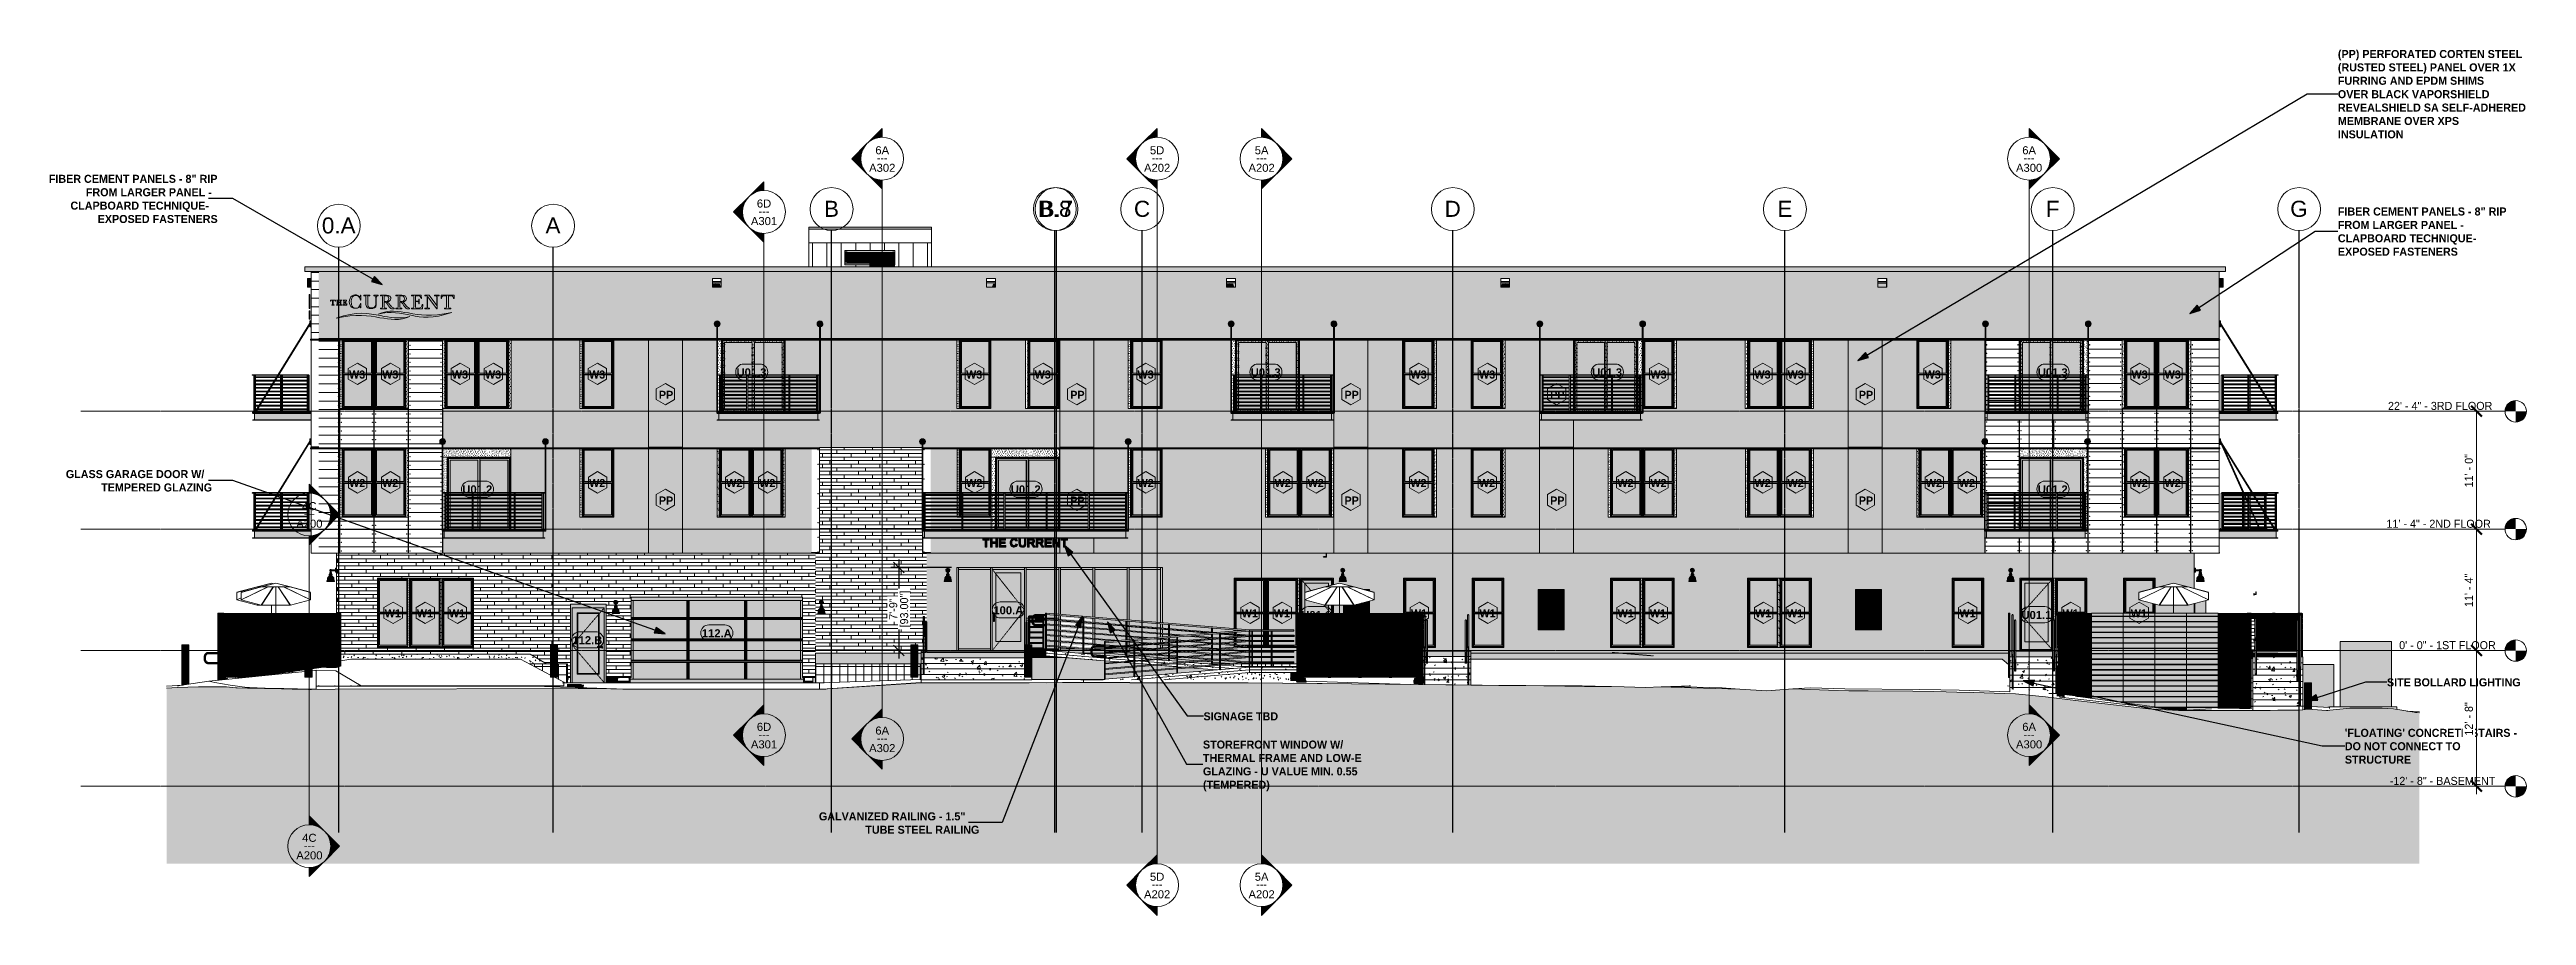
# Model space of a CAD drawing. Header units: inches. Extents: x 1822 to 8392, y -297 to 673.
# Drawn here: x 4594 to 7368, y -297 to 673 of the extents above; entities that cross this region are included whole.
import ezdxf

# ---------------------------------------------------------------- set-up
doc = ezdxf.new("R2010")
doc.units = ezdxf.units.IN
doc.header["$MEASUREMENT"] = 0
for name, pattern in [('Dash 1_16_', [0.125, 0.0625, -0.0625]), ('Grid Line 1_2_', [0.875, 0.5, -0.125, 0.125, -0.125]), ('Grid Line 1_2__2_', [0.875, 0.5, -0.125, 0.125, -0.125]), ('Hidden 1_8_', [0.1875, 0.125, -0.0625]), ('Hidden 1_8__2_', [0.1875, 0.125, -0.0625])]:
    doc.linetypes.add(name, pattern=pattern)
for name, color, linetype, lineweight in [('0-2', 7, 'Continuous', 9), ('0-3', 165, 'Continuous', 5), ('0-4', 250, 'Continuous', 5), ('A-ANNO-DIMS', 211, 'Continuous', 9), ('A-ANNO-DIMS-1', 211, 'Continuous', 30), ('A-ANNO-DIMS-96', 211, 'Continuous', 9), ('A-AREA', 32, 'Continuous', 70), ('A-CLNG-1', 13, 'Continuous', 5), ('A-CLNG-2', 13, 'Continuous', 9), ('A-DETL-GENF', 92, 'Continuous', 9), ('A-DETL-GENF-1', 57, 'Continuous', 9), ('A-DETL-HDLN', 90, 'Hidden 1_8__2_', 9), ('A-DOOR-1', 31, 'Continuous', 9), ('A-DOOR-2', 57, 'Continuous', 9), ('A-DOOR-3', 31, 'Dash 1_16_', 9), ('A-DOOR-FRAM', 31, 'Continuous', 9), ('A-DOOR-FRAM-1', 57, 'Continuous', 9), ('A-DOOR-GLAZ', 31, 'Continuous', 9), ('A-DOOR-IDEN', 31, 'Continuous', 9), ('A-FLOR-1', 192, 'Continuous', 5), ('A-FLOR-2', 192, 'Continuous', 9), ('A-FLOR-3', 254, 'Continuous', 5), ('A-FLOR-4', 7, 'Continuous', 9), ('A-FLOR-HRAL', 11, 'Continuous', 9), ('A-FLOR-LEVL', 51, 'Continuous', 9), ('A-FLOR-LEVL-2', 7, 'Continuous', 9), ('A-FLOR-LEVL-3', 57, 'Continuous', 9), ('A-FLOR-LEVL-4', 51, 'Grid Line 1_2_', 9), ('A-FLOR-PATT-1', 57, 'Continuous', 9), ('A-GENM', 5, 'Continuous', 9), ('A-GENM-1', 5, 'Continuous', 5), ('A-GENM-2', 57, 'Continuous', 9), ('A-GENM-3', 8, 'Continuous', 9), ('A-GENM-4', 7, 'Continuous', 9), ('A-GLAZ-1', 151, 'Continuous', 9), ('A-GLAZ-2', 57, 'Continuous', 9), ('A-GLAZ-CURT', 52, 'Continuous', 9), ('A-GLAZ-CWMG', 51, 'Continuous', 9), ('A-GLAZ-IDEN', 152, 'Continuous', 9), ('A-ROOF-1', 132, 'Continuous', 5), ('A-ROOF-2', 132, 'Continuous', 9), ('A-WALL-1', 7, 'Continuous', 9), ('A-WALL-2', 113, 'Continuous', 9), ('A-WALL-PATT-1', 7, 'Continuous', 9), ('A-WALL-PATT-2', 111, 'Continuous', 9), ('C-TOPO', 7, 'Continuous', 9), ('C-TOPO-1', 252, 'Continuous', 9), ('E-ELEC-EQPM', 71, 'Continuous', 9), ('E-ELEC-EQPM-1', 57, 'Continuous', 9), ('E-LITE-EQPM', 33, 'Continuous', 9), ('G-ANNO-SYMB', 111, 'Continuous', 9), ('G-ANNO-TEXT', 231, 'Continuous', 30), ('G-ANNO-TEXT-1', 231, 'Continuous', 9), ('G-IMPT', 8, 'Continuous', 9), ('I-FURN', 30, 'Continuous', 9), ('M-EQPM', 50, 'Continuous', 9), ('S-BEAM', 12, 'Continuous', 9), ('S-BEAM-1', 253, 'Continuous', 9), ('S-BEAM-2', 7, 'Hidden 1_8_', 9), ('S-BEAM-3', 7, 'Continuous', 9), ('S-BEAM-4', 43, 'Continuous', 5), ('S-BEAM-5', 57, 'Continuous', 9), ('S-BEAM-6', 10, 'Continuous', 9), ('S-COLS-1', 43, 'Continuous', 5), ('S-COLS-2', 7, 'Continuous', 9), ('S-COLS-3', 7, 'Hidden 1_8_', 9), ('S-FNDN-1', 9, 'Continuous', 9), ('S-FNDN-2', 7, 'Continuous', 9), ('S-FNDN-3', 32, 'Continuous', 5), ('S-FNDN-4', 32, 'Continuous', 9), ('S-FNDN-5', 254, 'Continuous', 5), ('S-GRID-1', 1, 'Grid Line 1_2__2_', 30), ('S-GRID-IDEN', 1, 'Continuous', 9), ('S-GRID-IDEN-1', 147, 'Continuous', 9), ('S-STRS', 31, 'Continuous', 9), ('S-STRS-1', 57, 'Continuous', 9)]:
    doc.layers.add(name, color=color, linetype=linetype, lineweight=lineweight)
doc.styles.add('Arial', font='arial.ttf', dxfattribs={"height": 9})
doc.styles.add('Arial_1', font='arial.ttf', dxfattribs={"height": 18})
doc.styles.add('Arial_B', font='arialbd.ttf', dxfattribs={"height": 9})
doc.styles.add('Century Gothic', font='ufonts.com_century-gothic.ttf', dxfattribs={"height": 9})
doc.styles.add('Century Gothic_B', font='GOTHICB.TTF', dxfattribs={"height": 9})
doc.dimstyles.new('OD__1_16__Tol__', dxfattribs={"dimscale": 12, "dimtxt": 9.397514, "dimasz": 1, "dimexe": 0.75, "dimexo": 0.5, "dimgap": 0.125, "dimtad": 1, "dimdec": 4, "dimrnd": 0.0625, "dimzin": 3, "dimdsep": 46, "dimlunit": 4, "dimtxsty": 'Century Gothic', "dimblk1": 'OBLIQUE', "dimblk2": 'OBLIQUE', "dimsah": 1, "dimcen": 0.09, "dimdle": 0.75, "dimazin": 0, "dimtfac": 1, "dimtdec": 4, "dimtix": 1, "dimtmove": 0, "dimatfit": 3, "dimfxl": 1, "dimtvp": 1, "dimtfill": 1, "dimfrac": 2, "dimtolj": 1, "dimtzin": 0, "dimlwd": 30, "dimlwe": 30, "dimarcsym": 2})
doc.dimstyles.new('OD__1_8__Tol__', dxfattribs={"dimscale": 12, "dimtxt": 9.397514, "dimasz": 1, "dimexe": 0.75, "dimexo": 0.5, "dimgap": 0.125, "dimtad": 1, "dimdec": 3, "dimrnd": 0.125, "dimzin": 3, "dimdsep": 46, "dimlunit": 4, "dimtxsty": 'Century Gothic', "dimblk1": 'OBLIQUE', "dimblk2": 'OBLIQUE', "dimsah": 1, "dimcen": 0.09, "dimdle": 0.75, "dimazin": 0, "dimtfac": 1, "dimtdec": 4, "dimtix": 1, "dimtmove": 0, "dimatfit": 3, "dimfxl": 1, "dimtvp": 1, "dimtfill": 1, "dimfrac": 2, "dimtolj": 1, "dimtzin": 0, "dimarcsym": 2})
pattern_1 = [(0, (12, 0), (15.36, 3.84), [1.267, -10.253, 1.267, -10.253, -61.44]), (0, (12, 0), (15.36, 3.84), [-23.04, 1.267, -21.773, 1.267, -10.253, -26.88]), (0, (12, 0), (15.36, 3.84), [-57.6, 1.267, -6.413, 1.267, -17.933]), (120, (17.76, 1.92), (-11.0055376, 11.3821502), [1.267, -10.253, 1.267, -10.253, -61.44]), (120, (17.76, 1.92), (-11.0055376, 11.3821502), [-23.04, 1.267, -21.773, 1.267, -10.253, -26.88]), (120, (17.76, 1.92), (-11.0055376, 11.3821502), [-57.6, 1.267, -6.413, 1.267, -17.933]), (240, (19.68, 9.6), (-4.3544624, -15.2221502), [1.267, -10.253, 1.267, -10.253, -61.44]), (240, (19.68, 9.6), (-4.3544624, -15.2221502), [-23.04, 1.267, -21.773, 1.267, -10.253, -26.88]), (240, (19.68, 9.6), (-4.3544624, -15.2221502), [-57.6, 1.267, -6.413, 1.267, -17.933])]
pattern_2 = [(0, (6993.84, 110.18), (-38.4, 120.375), [0.392, -38.007]), (0, (6993.84, 110.57), (-38.4, 120.375), [0.392, -38.007]), (0, (6993.84, 126.54), (-38.4, 120.375), [0.392, -38.007]), (0, (6993.84, 126.93), (-38.4, 120.375), [0.392, -38.007]), (0, (6993.84, 142.89), (-38.4, 120.375), [0.392, -38.007]), (0, (6993.84, 143.29), (-38.4, 120.375), [0.392, -38.007]), (0, (6993.84, 159.25), (-38.4, 120.375), [0.392, -38.007]), (0, (6993.84, 159.64), (-38.4, 120.375), [0.392, -38.007]), (0, (6993.84, 175.61), (-38.4, 120.375), [0.392, -38.007]), (0, (6993.84, 176), (-38.4, 120.375), [0.392, -38.007]), (0, (6993.84, 191.96), (-38.4, 120.375), [0.392, -38.007]), (0, (6993.84, 192.36), (-38.4, 120.375), [0.392, -38.007]), (0, (6993.84, 208.32), (-38.4, 120.375), [0.392, -38.007]), (0, (6993.84, 208.71), (-38.4, 120.375), [0.392, -38.007]), (0, (6993.84, 224.68), (-38.4, 120.375), [0.392, -38.007]), (0, (6993.84, 225.07), (-38.4, 120.375), [0.392, -38.007]), (0, (7011.29, 110.18), (-38.4, 120.375), [0.392, -38.007]), (0, (7011.29, 110.57), (-38.4, 120.375), [0.392, -38.007]), (0, (7011.29, 126.54), (-38.4, 120.375), [0.392, -38.007]), (0, (7011.29, 126.93), (-38.4, 120.375), [0.392, -38.007]), (0, (7011.29, 142.89), (-38.4, 120.375), [0.392, -38.007]), (0, (7011.29, 143.29), (-38.4, 120.375), [0.392, -38.007]), (0, (7011.29, 159.25), (-38.4, 120.375), [0.392, -38.007]), (0, (7011.29, 159.64), (-38.4, 120.375), [0.392, -38.007]), (0, (7011.29, 175.61), (-38.4, 120.375), [0.392, -38.007]), (0, (7011.29, 176), (-38.4, 120.375), [0.392, -38.007]), (0, (7011.29, 191.96), (-38.4, 120.375), [0.392, -38.007]), (0, (7011.29, 192.36), (-38.4, 120.375), [0.392, -38.007]), (0, (7011.29, 208.32), (-38.4, 120.375), [0.392, -38.007]), (0, (7011.29, 208.71), (-38.4, 120.375), [0.392, -38.007]), (0, (7011.29, 224.68), (-38.4, 120.375), [0.392, -38.007]), (0, (7011.29, 225.07), (-38.4, 120.375), [0.392, -38.007]), (0, (7028.74, 110.18), (-38.4, 120.375), [0.392, -38.007]), (0, (7028.74, 110.57), (-38.4, 120.375), [0.392, -38.007]), (0, (7028.74, 126.54), (-38.4, 120.375), [0.392, -38.007]), (0, (7028.74, 126.93), (-38.4, 120.375), [0.392, -38.007]), (0, (7028.74, 142.89), (-38.4, 120.375), [0.392, -38.007]), (0, (7028.74, 143.29), (-38.4, 120.375), [0.392, -38.007]), (0, (7028.74, 159.25), (-38.4, 120.375), [0.392, -38.007]), (0, (7028.74, 159.64), (-38.4, 120.375), [0.392, -38.007]), (0, (7028.74, 175.61), (-38.4, 120.375), [0.392, -38.007]), (0, (7028.74, 176), (-38.4, 120.375), [0.392, -38.007]), (0, (7028.74, 191.96), (-38.4, 120.375), [0.392, -38.007]), (0, (7028.74, 192.36), (-38.4, 120.375), [0.392, -38.007]), (0, (7028.74, 208.32), (-38.4, 120.375), [0.392, -38.007]), (0, (7028.74, 208.71), (-38.4, 120.375), [0.392, -38.007]), (0, (7028.74, 224.68), (-38.4, 120.375), [0.392, -38.007]), (0, (7028.74, 225.07), (-38.4, 120.375), [0.392, -38.007]), (90, (6992.1, 107.625), (-38.4, 2e-15), [120, -0.375]), (90, (6992.477, 107.625), (-38.4, 2e-15), [120, -0.375]), (90, (6993.843, 110.18), (-38.4, 2e-15), [0.392, -119.982]), (90, (6993.843, 126.536), (-38.4, 2e-15), [0.392, -119.982]), (90, (6993.843, 142.893), (-38.4, 2e-15), [0.392, -119.982]), (90, (6993.843, 159.25), (-38.4, 2e-15), [0.392, -119.982]), (90, (6993.843, 175.607), (-38.4, 2e-15), [0.392, -119.982]), (90, (6993.843, 191.964), (-38.4, 2e-15), [0.392, -119.982]), (90, (6993.843, 208.322), (-38.4, 2e-15), [0.392, -119.982]), (90, (6993.843, 224.68), (-38.4, 2e-15), [0.392, -119.982]), (90, (6994.236, 110.18), (-38.4, 2e-15), [0.392, -119.982]), (90, (6994.236, 126.536), (-38.4, 2e-15), [0.392, -119.982]), (90, (6994.236, 142.893), (-38.4, 2e-15), [0.392, -119.982]), (90, (6994.236, 159.25), (-38.4, 2e-15), [0.392, -119.982]), (90, (6994.236, 175.607), (-38.4, 2e-15), [0.392, -119.982]), (90, (6994.236, 191.964), (-38.4, 2e-15), [0.392, -119.982]), (90, (6994.236, 208.322), (-38.4, 2e-15), [0.392, -119.982]), (90, (6994.236, 224.68), (-38.4, 2e-15), [0.392, -119.982]), (90, (7011.293, 110.18), (-38.4, 2e-15), [0.392, -119.982]), (90, (7011.293, 126.536), (-38.4, 2e-15), [0.392, -119.982]), (90, (7011.293, 142.893), (-38.4, 2e-15), [0.392, -119.982]), (90, (7011.293, 159.25), (-38.4, 2e-15), [0.392, -119.982]), (90, (7011.293, 175.607), (-38.4, 2e-15), [0.392, -119.982]), (90, (7011.293, 191.964), (-38.4, 2e-15), [0.392, -119.982]), (90, (7011.293, 208.322), (-38.4, 2e-15), [0.392, -119.982]), (90, (7011.293, 224.68), (-38.4, 2e-15), [0.392, -119.982]), (90, (7011.686, 110.18), (-38.4, 2e-15), [0.392, -119.982]), (90, (7011.686, 126.536), (-38.4, 2e-15), [0.392, -119.982]), (90, (7011.686, 142.893), (-38.4, 2e-15), [0.392, -119.982]), (90, (7011.686, 159.25), (-38.4, 2e-15), [0.392, -119.982]), (90, (7011.686, 175.607), (-38.4, 2e-15), [0.392, -119.982]), (90, (7011.686, 191.964), (-38.4, 2e-15), [0.392, -119.982]), (90, (7011.686, 208.322), (-38.4, 2e-15), [0.392, -119.982]), (90, (7011.686, 224.68), (-38.4, 2e-15), [0.392, -119.982]), (90, (7028.743, 110.18), (-38.4, 2e-15), [0.392, -119.982]), (90, (7028.743, 126.536), (-38.4, 2e-15), [0.392, -119.982]), (90, (7028.743, 142.893), (-38.4, 2e-15), [0.392, -119.982]), (90, (7028.743, 159.25), (-38.4, 2e-15), [0.392, -119.982]), (90, (7028.743, 175.607), (-38.4, 2e-15), [0.392, -119.982]), (90, (7028.743, 191.964), (-38.4, 2e-15), [0.392, -119.982]), (90, (7028.743, 208.322), (-38.4, 2e-15), [0.392, -119.982]), (90, (7028.743, 224.68), (-38.4, 2e-15), [0.392, -119.982]), (90, (7029.136, 110.18), (-38.4, 2e-15), [0.392, -119.982]), (90, (7029.136, 126.536), (-38.4, 2e-15), [0.392, -119.982]), (90, (7029.136, 142.893), (-38.4, 2e-15), [0.392, -119.982]), (90, (7029.136, 159.25), (-38.4, 2e-15), [0.392, -119.982]), (90, (7029.136, 175.607), (-38.4, 2e-15), [0.392, -119.982]), (90, (7029.136, 191.964), (-38.4, 2e-15), [0.392, -119.982]), (90, (7029.136, 208.322), (-38.4, 2e-15), [0.392, -119.982]), (90, (7029.136, 224.68), (-38.4, 2e-15), [0.392, -119.982]), (180, (7030.5, 107.25), (-38.4, 120.375), [38.025, -0.375]), (180, (7030.5, 107.62), (-38.4, 120.375), [38.025, -0.375])]
pattern_3 = [(0, (7032.24, -119.146), (-38.4, 76.8), [0.392, -38.007]), (0, (7032.24, -118.754), (-38.4, 76.8), [0.392, -38.007]), (0, (7032.24, -109.546), (-38.4, 76.8), [0.392, -38.007]), (0, (7032.24, -109.154), (-38.4, 76.8), [0.392, -38.007]), (0, (7032.24, -99.946), (-38.4, 76.8), [0.392, -38.007]), (0, (7032.24, -99.554), (-38.4, 76.8), [0.392, -38.007]), (0, (7032.24, -90.346), (-38.4, 76.8), [0.392, -38.007]), (0, (7032.24, -89.954), (-38.4, 76.8), [0.392, -38.007]), (0, (7032.24, -80.746), (-38.4, 76.8), [0.392, -38.007]), (0, (7032.24, -80.354), (-38.4, 76.8), [0.392, -38.007]), (0, (7032.24, -71.146), (-38.4, 76.8), [0.392, -38.007]), (0, (7032.24, -70.754), (-38.4, 76.8), [0.392, -38.007]), (0, (7032.24, -61.546), (-38.4, 76.8), [0.392, -38.007]), (0, (7032.24, -61.154), (-38.4, 76.8), [0.392, -38.007]), (0, (7032.24, -51.946), (-38.4, 76.8), [0.392, -38.007]), (0, (7032.24, -51.554), (-38.4, 76.8), [0.392, -38.007]), (0, (7067.14, -119.146), (-38.4, 76.8), [0.392, -38.007]), (0, (7067.14, -118.754), (-38.4, 76.8), [0.392, -38.007]), (0, (7067.14, -109.546), (-38.4, 76.8), [0.392, -38.007]), (0, (7067.14, -109.154), (-38.4, 76.8), [0.392, -38.007]), (0, (7067.14, -99.946), (-38.4, 76.8), [0.392, -38.007]), (0, (7067.14, -99.554), (-38.4, 76.8), [0.392, -38.007]), (0, (7067.14, -90.346), (-38.4, 76.8), [0.392, -38.007]), (0, (7067.14, -89.954), (-38.4, 76.8), [0.392, -38.007]), (0, (7067.14, -80.746), (-38.4, 76.8), [0.392, -38.007]), (0, (7067.14, -80.354), (-38.4, 76.8), [0.392, -38.007]), (0, (7067.14, -71.146), (-38.4, 76.8), [0.392, -38.007]), (0, (7067.14, -70.754), (-38.4, 76.8), [0.392, -38.007]), (0, (7067.14, -61.546), (-38.4, 76.8), [0.392, -38.007]), (0, (7067.14, -61.154), (-38.4, 76.8), [0.392, -38.007]), (0, (7067.14, -51.946), (-38.4, 76.8), [0.392, -38.007]), (0, (7067.14, -51.554), (-38.4, 76.8), [0.392, -38.007]), (90, (7030.5, -123.75), (-38.4, 2e-15), [76.8, 0, 0, 0]), (90, (7030.877, -123.75), (-38.4, 2e-15), [76.8, 0, 0, 0]), (90, (7032.243, -119.146), (-38.4, 2e-15), [0.392, -76.407]), (90, (7032.243, -109.546), (-38.4, 2e-15), [0.392, -76.407]), (90, (7032.243, -99.946), (-38.4, 2e-15), [0.392, -76.407]), (90, (7032.243, -90.346), (-38.4, 2e-15), [0.392, -76.407]), (90, (7032.243, -80.746), (-38.4, 2e-15), [0.392, -76.407]), (90, (7032.243, -71.146), (-38.4, 2e-15), [0.392, -76.407]), (90, (7032.243, -61.546), (-38.4, 2e-15), [0.392, -76.407]), (90, (7032.243, -51.946), (-38.4, 2e-15), [0.392, -76.407]), (90, (7032.636, -119.146), (-38.4, 2e-15), [0.392, -76.407]), (90, (7032.636, -109.546), (-38.4, 2e-15), [0.392, -76.407]), (90, (7032.636, -99.946), (-38.4, 2e-15), [0.392, -76.407]), (90, (7032.636, -90.346), (-38.4, 2e-15), [0.392, -76.407]), (90, (7032.636, -80.746), (-38.4, 2e-15), [0.392, -76.407]), (90, (7032.636, -71.146), (-38.4, 2e-15), [0.392, -76.407]), (90, (7032.636, -61.546), (-38.4, 2e-15), [0.392, -76.407]), (90, (7032.636, -51.946), (-38.4, 2e-15), [0.392, -76.407]), (90, (7067.143, -119.146), (-38.4, 2e-15), [0.392, -76.407]), (90, (7067.143, -109.546), (-38.4, 2e-15), [0.392, -76.407]), (90, (7067.143, -99.946), (-38.4, 2e-15), [0.392, -76.407]), (90, (7067.143, -90.346), (-38.4, 2e-15), [0.392, -76.407]), (90, (7067.143, -80.746), (-38.4, 2e-15), [0.392, -76.407]), (90, (7067.143, -71.146), (-38.4, 2e-15), [0.392, -76.407]), (90, (7067.143, -61.546), (-38.4, 2e-15), [0.392, -76.407]), (90, (7067.143, -51.946), (-38.4, 2e-15), [0.392, -76.407]), (90, (7067.536, -119.146), (-38.4, 2e-15), [0.392, -76.407]), (90, (7067.536, -109.546), (-38.4, 2e-15), [0.392, -76.407]), (90, (7067.536, -99.946), (-38.4, 2e-15), [0.392, -76.407]), (90, (7067.536, -90.346), (-38.4, 2e-15), [0.392, -76.407]), (90, (7067.536, -80.746), (-38.4, 2e-15), [0.392, -76.407]), (90, (7067.536, -71.146), (-38.4, 2e-15), [0.392, -76.407]), (90, (7067.536, -61.546), (-38.4, 2e-15), [0.392, -76.407]), (90, (7067.536, -51.946), (-38.4, 2e-15), [0.392, -76.407]), (180, (7068.9, -123.75), (-38.4, 76.8), [38.025, -0.375]), (180, (7068.9, -114.15), (-38.4, 76.8), [38.025, -0.375]), (180, (7068.9, -104.55), (-38.4, 76.8), [38.025, -0.375]), (180, (7068.9, -94.95), (-38.4, 76.8), [38.025, -0.375]), (180, (7068.9, -85.35), (-38.4, 76.8), [38.025, -0.375]), (180, (7068.9, -75.75), (-38.4, 76.8), [38.025, -0.375]), (180, (7068.9, -66.15), (-38.4, 76.8), [38.025, -0.375]), (180, (7068.9, -56.55), (-38.4, 76.8), [38.025, -0.375])]
pattern_4 = [(180, (-11623.247, 267.16), (1e-15, 8), [0.33, -7.67]), (180, (-11625.807, 267.32), (1e-15, 8), [0.33, -7.67]), (180, (-11624.367, 269.08), (1e-15, 8), [0.33, -7.67]), (180, (-11626.127, 270.36), (1e-15, 8), [0.33, -7.67]), (180, (-11624.047, 270.84), (1e-15, 8), [0.33, -7.67]), (180, (-11624.687, 272.76), (1e-15, 8), [0.33, -7.67]), (180, (-11623.567, 274.2), (1e-15, 8), [0.33, -7.67]), (180, (-11626.127, 274.04), (1e-15, 8), [0.33, -7.67]), (180, (-11628.047, 274.36), (1e-15, 8), [0.33, -7.67]), (180, (-11629.007, 272.44), (1e-15, 8), [0.33, -7.67]), (180, (-11630.607, 272.28), (1e-15, 8), [0.33, -7.67]), (180, (-11630.607, 269.4), (1e-15, 8), [0.33, -7.67]), (180, (-11629.167, 268.44), (1e-15, 8), [0.33, -7.67]), (180, (-11626.927, 268.92), (1e-15, 8), [0.33, -7.67]), (180, (-11628.367, 270.36), (1e-15, 8), [0.33, -7.67]), (180, (-11626.927, 271.8), (1e-15, 8), [0.33, -7.67]), (180, (-11630.287, 267.32), (1e-15, 8), [0.33, -7.67])]
pattern_5 = [(180, (-11990.447, 135.16), (1e-15, 8), [0.33, -7.67]), (180, (-11993.007, 135.32), (1e-15, 8), [0.33, -7.67]), (180, (-11991.567, 137.08), (1e-15, 8), [0.33, -7.67]), (180, (-11993.327, 138.36), (1e-15, 8), [0.33, -7.67]), (180, (-11991.247, 138.84), (1e-15, 8), [0.33, -7.67]), (180, (-11991.887, 140.76), (1e-15, 8), [0.33, -7.67]), (180, (-11990.767, 142.2), (1e-15, 8), [0.33, -7.67]), (180, (-11993.327, 142.04), (1e-15, 8), [0.33, -7.67]), (180, (-11995.247, 142.36), (1e-15, 8), [0.33, -7.67]), (180, (-11996.207, 140.44), (1e-15, 8), [0.33, -7.67]), (180, (-11997.807, 140.28), (1e-15, 8), [0.33, -7.67]), (180, (-11997.807, 137.4), (1e-15, 8), [0.33, -7.67]), (180, (-11996.367, 136.44), (1e-15, 8), [0.33, -7.67]), (180, (-11994.127, 136.92), (1e-15, 8), [0.33, -7.67]), (180, (-11995.567, 138.36), (1e-15, 8), [0.33, -7.67]), (180, (-11994.127, 139.8), (1e-15, 8), [0.33, -7.67]), (180, (-11997.487, 135.32), (1e-15, 8), [0.33, -7.67])]
pattern_6 = [(180, (-11376.047, 135.16), (1e-15, 8), [0.33, -7.67]), (180, (-11378.607, 135.32), (1e-15, 8), [0.33, -7.67]), (180, (-11377.167, 137.08), (1e-15, 8), [0.33, -7.67]), (180, (-11378.927, 138.36), (1e-15, 8), [0.33, -7.67]), (180, (-11376.847, 138.84), (1e-15, 8), [0.33, -7.67]), (180, (-11377.487, 140.76), (1e-15, 8), [0.33, -7.67]), (180, (-11376.367, 142.2), (1e-15, 8), [0.33, -7.67]), (180, (-11378.927, 142.04), (1e-15, 8), [0.33, -7.67]), (180, (-11380.847, 142.36), (1e-15, 8), [0.33, -7.67]), (180, (-11381.807, 140.44), (1e-15, 8), [0.33, -7.67]), (180, (-11383.407, 140.28), (1e-15, 8), [0.33, -7.67]), (180, (-11383.407, 137.4), (1e-15, 8), [0.33, -7.67]), (180, (-11381.967, 136.44), (1e-15, 8), [0.33, -7.67]), (180, (-11379.727, 136.92), (1e-15, 8), [0.33, -7.67]), (180, (-11381.167, 138.36), (1e-15, 8), [0.33, -7.67]), (180, (-11379.727, 139.8), (1e-15, 8), [0.33, -7.67]), (180, (-11383.087, 135.32), (1e-15, 8), [0.33, -7.67])]
pattern_7 = [(0, (-10108.332, 135.16), (0, 8), [0.33, -7.67]), (0, (-10105.772, 135.32), (0, 8), [0.33, -7.67]), (0, (-10107.212, 137.08), (0, 8), [0.33, -7.67]), (0, (-10105.452, 138.36), (0, 8), [0.33, -7.67]), (0, (-10107.532, 138.84), (0, 8), [0.33, -7.67]), (0, (-10106.892, 140.76), (0, 8), [0.33, -7.67]), (0, (-10108.012, 142.2), (0, 8), [0.33, -7.67]), (0, (-10105.452, 142.04), (0, 8), [0.33, -7.67]), (0, (-10103.532, 142.36), (0, 8), [0.33, -7.67]), (0, (-10102.572, 140.44), (0, 8), [0.33, -7.67]), (0, (-10100.972, 140.28), (0, 8), [0.33, -7.67]), (0, (-10100.972, 137.4), (0, 8), [0.33, -7.67]), (0, (-10102.412, 136.44), (0, 8), [0.33, -7.67]), (0, (-10104.652, 136.92), (0, 8), [0.33, -7.67]), (0, (-10103.212, 138.36), (0, 8), [0.33, -7.67]), (0, (-10104.652, 139.8), (0, 8), [0.33, -7.67]), (0, (-10101.292, 135.32), (0, 8), [0.33, -7.67])]
pattern_8 = [(0, (-10168.332, 267.16), (0, 8), [0.33, -7.67]), (0, (-10165.772, 267.32), (0, 8), [0.33, -7.67]), (0, (-10167.212, 269.08), (0, 8), [0.33, -7.67]), (0, (-10165.452, 270.36), (0, 8), [0.33, -7.67]), (0, (-10167.532, 270.84), (0, 8), [0.33, -7.67]), (0, (-10166.892, 272.76), (0, 8), [0.33, -7.67]), (0, (-10168.012, 274.2), (0, 8), [0.33, -7.67]), (0, (-10165.452, 274.04), (0, 8), [0.33, -7.67]), (0, (-10163.532, 274.36), (0, 8), [0.33, -7.67]), (0, (-10162.572, 272.44), (0, 8), [0.33, -7.67]), (0, (-10160.972, 272.28), (0, 8), [0.33, -7.67]), (0, (-10160.972, 269.4), (0, 8), [0.33, -7.67]), (0, (-10162.412, 268.44), (0, 8), [0.33, -7.67]), (0, (-10164.652, 268.92), (0, 8), [0.33, -7.67]), (0, (-10163.212, 270.36), (0, 8), [0.33, -7.67]), (0, (-10164.652, 271.8), (0, 8), [0.33, -7.67]), (0, (-10161.292, 267.32), (0, 8), [0.33, -7.67])]
pattern_9 = [(90, (5577.065, 398), (-16.082, 1e-15), [])]
pattern_10 = [(50, (12, 0), (27.5427, -2.40992), [2.88, -31.68]), (355, (12, 0), (-5.327844, 28.884266), [2.304, -25.344]), (100.451, (14.295, -0.2), (22.215316, 26.47393), [2.448, -26.924]), (46.184, (12, 7.68), (40.98187, -6.35642), [4.32, -47.52]), (96.636, (15.415, 7.15), (35.89075, 37.40619), [3.671, -40.386]), (351.184, (12, 7.68), (35.89097, 37.40622), [3.456, -38.016]), (21, (15.84, 5.76), (22.921036, -15.46073), [2.88, -31.68]), (326, (15.84, 5.76), (9.34353, 27.84574), [2.304, -25.344]), (71.451, (17.75, 4.472), (32.26477, 12.38442), [2.448, -26.924]), (37.5, (12, 0), (0.466855, 12.782707), [1.267, -23.77, 1.267, -24.461, -25.44]), (37.5, (12, 0), (0.466855, 12.782707), [-50.765, 1.267, -24.173]), (7.5, (12, 0), (10.10159, 15.14509), [1.267, -13.402, 1.267, -23.194, -9.696]), (7.5, (12, 0), (10.10159, 15.14509), [-39.13, 1.267, -8.429]), (327.5, (3.437, 0), (20.499161, -0.86578), [1.267, -8.333, 1.267, -28.685, -39.744]), (327.5, (3.437, 0), (20.499161, -0.86578), [-39.552, 1.267, -38.477]), (317.5, (-0.403, 0), (22.39478, 3.844288), [1.267, -11.213, 1.267, -18.624, -28.224]), (317.5, (-0.403, 0), (22.39478, 3.844288), [-32.371, 1.267, -26.957])]
pattern_11 = [(50, (17016.879, 0), (27.5427, -2.40992), [2.88, -31.68]), (355, (17016.88, 0), (-5.327844, 28.884266), [2.304, -25.344]), (100.451, (17019.174, -0.2), (22.215316, 26.47393), [2.448, -26.924]), (46.184, (17016.88, 7.68), (40.98187, -6.35642), [4.32, -47.52]), (96.636, (17020.294, 7.15), (35.89075, 37.40619), [3.671, -40.386]), (351.184, (17016.88, 7.68), (35.89097, 37.40622), [3.456, -38.016]), (21, (17020.719, 5.76), (22.921036, -15.46073), [2.88, -31.68]), (326, (17020.72, 5.76), (9.34353, 27.84574), [2.304, -25.344]), (71.451, (17022.629, 4.472), (32.26477, 12.38442), [2.448, -26.924]), (37.5, (17016.879, 0), (0.466855, 12.782707), [1.267, -23.77, 1.267, -24.461, -25.44]), (37.5, (17016.879, 0), (0.466855, 12.782707), [-50.765, 1.267, -24.173]), (7.5, (17016.879, 0), (10.10159, 15.14509), [1.267, -13.402, 1.267, -23.194, -9.696]), (7.5, (17016.879, 0), (10.10159, 15.14509), [-39.13, 1.267, -8.429]), (327.5, (17008.316, 0), (20.499161, -0.86578), [1.267, -8.333, 1.267, -28.685, -39.744]), (327.5, (17008.316, 0), (20.499161, -0.86578), [-39.552, 1.267, -38.477]), (317.5, (17004.476, 0), (22.39478, 3.844288), [1.267, -11.213, 1.267, -18.624, -28.224]), (317.5, (17004.476, 0), (22.39478, 3.844288), [-32.371, 1.267, -26.957])]
pattern_12 = [(180, (-11047.247, 267.16), (1e-15, 8), [0.33, -7.67]), (180, (-11049.807, 267.32), (1e-15, 8), [0.33, -7.67]), (180, (-11048.367, 269.08), (1e-15, 8), [0.33, -7.67]), (180, (-11050.127, 270.36), (1e-15, 8), [0.33, -7.67]), (180, (-11048.047, 270.84), (1e-15, 8), [0.33, -7.67]), (180, (-11048.687, 272.76), (1e-15, 8), [0.33, -7.67]), (180, (-11047.567, 274.2), (1e-15, 8), [0.33, -7.67]), (180, (-11050.127, 274.04), (1e-15, 8), [0.33, -7.67]), (180, (-11052.047, 274.36), (1e-15, 8), [0.33, -7.67]), (180, (-11053.007, 272.44), (1e-15, 8), [0.33, -7.67]), (180, (-11054.607, 272.28), (1e-15, 8), [0.33, -7.67]), (180, (-11054.607, 269.4), (1e-15, 8), [0.33, -7.67]), (180, (-11053.167, 268.44), (1e-15, 8), [0.33, -7.67]), (180, (-11050.927, 268.92), (1e-15, 8), [0.33, -7.67]), (180, (-11052.367, 270.36), (1e-15, 8), [0.33, -7.67]), (180, (-11050.927, 271.8), (1e-15, 8), [0.33, -7.67]), (180, (-11054.287, 267.32), (1e-15, 8), [0.33, -7.67])]

msp = doc.modelspace()

# ---------------------------------------------------------------- texts
at = {"layer": 'A-DOOR-IDEN', "char_height": 9, "attachment_point": 1, "style": 'Arial_B'}
for s, insert, width in [('U01.3', (5363.18913, 316.13957), 40.905), ('U01.3', (5939.18913, 316.13957), 40.905), ('U01.3', (6321.69093, 316.13957), 40.905), ('U01.3', (6820.89093, 316.13957), 40.905), ('U01.2', (5055.98913, 185.01457), 40.905), ('U01.2', (5670.38913, 185.01457), 40.905), ('U01.2', (6820.89093, 185.01457), 40.905), ('100.A', (5650.88726, 49.63957), 40.299), ('U01.1', (5995.85253, 44.38957), 40.905), ('U01.1', (6802.62753, 44.38957), 40.905), ('112.B', (5179.29003, 16.13957), 40.905), ('112.A', (5324.2857, 23.88966), 40.299)]:
    msp.add_mtext(s, dxfattribs=dict(at, insert=insert, width=width))
at = {"layer": 'A-FLOR-LEVL', "char_height": 9, "attachment_point": 1, "style": 'Century Gothic'}
for s, insert, width in [('22\' - 4" - 3RD FLOOR', (7213.22684, 278.55078), 145.137), ('11\' - 4" - 2ND FLOOR', (7211.48825, 146.55078), 147.258), ('0\' - 0" - 1ST FLOOR', (7225.73707, 10.55078), 129.987), ('-12\' - 8" - BASEMENT', (7215.22998, -141.44922), 142.713)]:
    msp.add_mtext(s, dxfattribs=dict(at, insert=insert, width=width))
at = {"layer": 'A-GLAZ-IDEN', "char_height": 9, "attachment_point": 1, "style": 'Century Gothic_B'}
for s, insert, width in [('W3', (4929.10322, 313.72249), 22.725), ('W3', (4966.25479, 313.72249), 22.725), ('W3', (5044.30322, 313.72249), 22.725), ('W3', (5081.45479, 313.72249), 22.725), ('W3', (5197.96729, 313.72249), 22.725), ('W3', (5620.36729, 313.72249), 22.725), ('W3', (5697.16729, 313.72249), 22.725), ('W3', (5812.36729, 313.72249), 22.725), ('W3', (6118.19072, 313.72249), 22.725), ('W3', (6194.99072, 313.72249), 22.725), ('W3', (6386.99072, 313.72249), 22.725), ('W3', (6503.50322, 313.72249), 22.725), ('W3', (6540.65479, 313.72249), 22.725), ('W3', (6694.19072, 313.72249), 22.725), ('W3', (6925.90322, 313.72249), 22.725), ('W3', (6963.05479, 313.72249), 22.725), ('PP', (5276.21444, 290.97624), 17.574), ('PP', (5737.01444, 290.97624), 17.574), ('PP', (6044.21444, 290.97624), 17.574), ('PP', (6274.61444, 290.97624), 17.574), ('PP', (6620.40194, 290.97624), 17.574), ('W2', (4929.19697, 192.22249), 22.725), ('W2', (4966.16104, 192.22249), 22.725), ('W2', (5198.06104, 192.22249), 22.725), ('PP', (5276.21444, 172.60124), 17.574), ('W2', (5351.59697, 192.22249), 22.725), ('W2', (5388.56104, 192.22249), 22.725), ('W2', (5620.46104, 192.22249), 22.725), ('PP', (5737.01444, 172.60124), 17.574), ('W2', (5812.46104, 192.22249), 22.725), ('W2', (5965.99697, 192.22249), 22.725), ('W2', (6002.96104, 192.22249), 22.725), ('PP', (6044.21444, 172.60124), 17.574), ('W2', (6118.09697, 192.22249), 22.725), ('W2', (6194.89697, 192.22249), 22.725), ('PP', (6274.61444, 172.60124), 17.574), ('W2', (6349.99697, 192.22249), 22.725), ('W2', (6386.96104, 192.22249), 22.725), ('W2', (6503.59697, 192.22249), 22.725), ('W2', (6540.56104, 192.22249), 22.725), ('PP', (6620.40194, 172.60124), 17.574), ('W2', (6695.59697, 192.22249), 22.725), ('W2', (6732.56104, 192.22249), 22.725), ('W2', (6925.99697, 192.22249), 22.725), ('W2', (6962.96104, 192.22249), 22.725), ('W1', (4969.09151, 46.22249), 22.725), ('W1', (5005.09151, 46.22249), 22.725), ('W1', (5041.09151, 46.22249), 22.725), ('W1', (5929.1165, 46.22249), 22.725), ('W1', (5965.1165, 46.22249), 22.725), ('W1', (6118.69151, 46.22249), 22.725), ('W1', (6195.49151, 46.22249), 22.725), ('W1', (6350.29151, 46.22249), 22.725), ('W1', (6386.29151, 46.22249), 22.725), ('W1', (6504.2665, 46.22249), 22.725), ('W1', (6539.89151, 46.22249), 22.725), ('W1', (6733.09151, 46.22249), 22.725), ('W1', (6848.64151, 46.22249), 22.725), ('W1', (6925.09151, 46.22249), 22.725)]:
    msp.add_mtext(s, dxfattribs=dict(at, insert=insert, width=width))
at = {"layer": 'G-ANNO-SYMB', "char_height": 9, "attachment_point": 1}
for s, insert, width, style in [('6A', (5518.71004, 564.86173), 18.786, 'Arial'), ('5D', (5826.29267, 564.86173), 19.695, 'Arial'), ('5A', (5943.72135, 564.86173), 18.786, 'Arial'), ('6A', (6803.51628, 564.86173), 18.786, 'Arial'), ('A302', (5511.71791, 545.22549), 35.754, 'Arial'), ('---', (5520.31069, 556.35504), 15.453, 'Century Gothic'), ('A202', (5819.67849, 545.22549), 35.754, 'Arial'), ('---', (5828.27128, 556.35504), 15.453, 'Century Gothic'), ('A202', (5936.72923, 545.22549), 35.754, 'Arial'), ('---', (5945.32201, 556.35504), 15.453, 'Century Gothic'), ('A300', (6796.52415, 545.22549), 35.754, 'Arial'), ('---', (6805.11694, 556.35504), 15.453, 'Century Gothic'), ('6D', (5385.93833, 505.18969), 19.695, 'Arial'), ('A301', (5379.32415, 485.55344), 35.754, 'Arial'), ('---', (5387.91694, 496.68299), 15.453, 'Century Gothic'), ('A200', (4869.99999, 146.65967), 35.754, 'Arial'), ('4C', (4876.61417, 166.29591), 19.695, 'Arial'), ('---', (4878.59278, 157.78922), 15.453, 'Century Gothic'), ('6D', (5385.93833, -80.89648), 19.695, 'Arial'), ('6A', (6803.51628, -80.89648), 18.786, 'Arial'), ('A301', (5379.32415, -100.53272), 35.754, 'Arial'), ('---', (5387.91694, -89.40317), 15.453, 'Century Gothic'), ('A302', (5511.71791, -104.70577), 35.754, 'Arial'), ('6A', (5518.71004, -85.06952), 18.786, 'Arial'), ('---', (5520.31069, -93.57621), 15.453, 'Century Gothic'), ('A300', (6796.52415, -100.53272), 35.754, 'Arial'), ('---', (6805.11694, -89.40317), 15.453, 'Century Gothic'), ('4C', (4876.61417, -205.19286), 19.695, 'Arial'), ('---', (4878.59278, -213.69956), 15.453, 'Century Gothic'), ('A200', (4869.99999, -224.82911), 35.754, 'Arial'), ('5D', (5826.29267, -248.80523), 19.695, 'Arial'), ('5A', (5943.72135, -248.80523), 18.786, 'Arial'), ('A202', (5819.67849, -268.44147), 35.754, 'Arial'), ('---', (5828.27128, -257.31192), 15.453, 'Century Gothic'), ('A202', (5936.72923, -268.44147), 35.754, 'Arial'), ('---', (5945.32201, -257.31192), 15.453, 'Century Gothic')]:
    msp.add_mtext(s, dxfattribs=dict(at, insert=insert, width=width, style=style))
at = {"layer": 'G-ANNO-TEXT-1', "char_height": 9, "attachment_point": 1, "style": 'Century Gothic_B'}
for s, insert, width in [('(PP) PERFORATED CORTEN STEEL', (7157.09133, 672.69012), 232.098), ('(RUSTED STEEL) PANEL OVER 1X', (7157.09133, 657.69012), 226.038), ('FURRING AND EPDM SHIMS', (7157.09133, 642.69012), 197.859), ('OVER BLACK VAPORSHIELD', (7157.09133, 627.69012), 200.889), ('REVEALSHIELD SA SELF-ADHERED', (7157.09133, 612.69012), 237.552), ('MEMBRANE OVER XPS', (7157.09133, 597.69012), 162.711), ('INSULATION', (7157.09133, 582.69012), 87.264), ('FIBER CEMENT PANELS - 8" RIP', (4592.77177, 532.87671), 216.948), ('CLAPBOARD TECHNIQUE-', (4617.02177, 502.87671), 187.557), ('FROM LARGER PANEL -', (4634.27177, 517.87671), 166.65), ('EXPOSED FASTENERS', (4647.52177, 487.87671), 150.591), ('FIBER CEMENT PANELS - 8" RIP', (7157.09133, 496.28518), 216.948), ('FROM LARGER PANEL -', (7157.09133, 481.28518), 166.65), ('CLAPBOARD TECHNIQUE-', (7157.09133, 466.28518), 187.557), ('EXPOSED FASTENERS', (7157.09133, 451.28518), 150.591), ('GLASS GARAGE DOOR W/', (4611.85368, 202.1787), 193.617), ('TEMPERED GLAZING', (4651.35368, 187.1787), 145.743), ('SIGNAGE TBD', (5886.28999, -69.1375), 100.293), ('STOREFRONT WINDOW W/', (5885.70539, -100.77096), 189.072), ("'FLOATING' CONCRETE STAIRS -", (7164.89133, -87.6222), 227.553), ('DO NOT CONNECT TO', (7164.89133, -102.6222), 161.802), ('THERMAL FRAME AND LOW-E', (5885.70539, -115.77096), 211.191), ('GLAZING - U VALUE MIN. 0.55', (5885.70539, -130.77096), 217.251), ('STRUCTURE', (7164.89133, -117.6222), 79.386), ('(TEMPERED)', (5885.70539, -145.77096), 85.143), ('GALVANIZED RAILING - 1.5"', (5455.47393, -181.17259), 203.01), ('TUBE STEEL RAILING', (5507.47393, -196.17259), 139.986)]:
    msp.add_mtext(s, dxfattribs=dict(at, insert=insert, width=width))

# ---------------------------------------------------------------- blocks, each defined once
blk = doc.blocks.new('Parking_Stall_Multiple - BIKE PARKING-1367944-BUILDING ELEVATION - NORTH')
at = {"layer": 'A-GENM-3'}
for points in [[(-12110.2, -39.8), (-12109.2, -39.8), (-12109.2, -39.5), (-12110.2, -39.5), (-12110.2, -39.7)], [(-12091.5, -39.8), (-12091.2, -39.8), (-12091.2, -39.5), (-12092.2, -39.5), (-12092.2, -39.8)], [(-12073.2, -39.8), (-12073.2, -39.5), (-12074.2, -39.5), (-12074.2, -39.8)], [(-12056.2, -39.7), (-12056.2, -39.5), (-12066.5, -39.5), (-12066.2, -39.7), (-12058.3, -39.7)], [(-12056.2, -39.8), (-12055.2, -39.8), (-12055.2, -39.5), (-12056.2, -39.5), (-12056.2, -39.7)], [(-12038.2, -39.8), (-12038.2, -39.5), (-12055.2, -39.5), (-12055.2, -39.7), (-12043.5, -39.7)], [(-12037.2, -39.8), (-12037.2, -39.5), (-12038.2, -39.5), (-12038.2, -39.8)], [(-12020.2, -39.8), (-12020.2, -39.5), (-12037.2, -39.5), (-12037.2, -39.8)], [(-12019.2, -39.8), (-12019.2, -39.5), (-12020.2, -39.5), (-12020.2, -39.8)], [(-12004.1, -39.8), (-12002.2, -39.8), (-12002.2, -39.5), (-12019.2, -39.5), (-12019.2, -39.8), (-12010.5, -39.8)], [(-12001.2, -39.8), (-12001.2, -39.5), (-12002.2, -39.5), (-12002.2, -39.8)], [(-11987.4, -39.8), (-11984.2, -39.8), (-11984.2, -39.5), (-12001.2, -39.5), (-12001.2, -39.8), (-11987.4, -39.8)], [(-11983.2, -39.8), (-11983.2, -39.5), (-11984.2, -39.5), (-11984.2, -39.8), (-11983.8, -39.8)], [(-11967.8, -39.8), (-11966.2, -39.8), (-11966.2, -39.5), (-11983.2, -39.5), (-11983.2, -39.8), (-11968, -39.8)], [(-11965.2, -39.8), (-11965.2, -39.5), (-11966.2, -39.6), (-11966.2, -39.8)], [(-11948.2, -39.8), (-11948.2, -39.5), (-11965.2, -39.6), (-11965.2, -39.8), (-11964.6, -39.8)], [(-11947.2, -39.8), (-11947.2, -39.5), (-11948.2, -39.5), (-11948.2, -39.8)], [(-11930.2, -39.8), (-11930.2, -39.5), (-11947.2, -39.5), (-11947.2, -39.8), (-11943.9, -39.8)], [(-11929.2, -39.8), (-11929.2, -39.5), (-11930.2, -39.5), (-11930.2, -39.8)], [(-11912.2, -39.8), (-11912.2, -39.5), (-11929.2, -39.5), (-11929.2, -39.8), (-11925.2, -39.8)], [(-11912.2, -39.8), (-11911.2, -39.8), (-11911.2, -39.5), (-11912.2, -39.5), (-11912.2, -39.7)], [(-11894.2, -39.8), (-11894.2, -39.5), (-11911.2, -39.5), (-11911.2, -39.8)], [(-11893.2, -39.8), (-11893.2, -39.5), (-11894.2, -39.5), (-11894.2, -39.8)], [(-11885.8, -39.8), (-11876.2, -39.8), (-11876.2, -39.5), (-11893.2, -39.5), (-11893.2, -39.8)], [(-11875.2, -39.8), (-11875.2, -39.5), (-11876.2, -39.5), (-11876.2, -39.8)], [(-11868.5, -39.8), (-11858.2, -39.8), (-11858.2, -39.5), (-11875.2, -39.5), (-11875.2, -39.8), (-11868.5, -39.8)], [(-11857.2, -39.8), (-11857.2, -39.5), (-11858.2, -39.5), (-11858.2, -39.8)], [(-11857.2, -39.8), (-11840.2, -39.8), (-11840.2, -39.5), (-11857.2, -39.5), (-11857.2, -39.7)], [(-11840.2, -39.8), (-11839.2, -39.8), (-11839.2, -39.5), (-11840.2, -39.6), (-11840.2, -39.7)]]:
    blk.add_hatch(color=256, dxfattribs=at).paths.add_polyline_path(points, flags=0)
at = {"layer": 'A-GENM-4'}
for p, q in [((-12110.2, -39.5), (-12109.2, -39.5)), ((-12110.2, -39.5), (-12110.2, -39.8)), ((-12109.2, -39.8), (-12110.2, -39.8)), ((-12109.2, -39.5), (-12109.2, -39.8)), ((-12092.2, -39.5), (-12091.2, -39.5)), ((-12092.2, -39.5), (-12092.2, -39.8)), ((-12092.2, -39.5), (-12091.2, -39.5)), ((-12092.2, -39.5), (-12092.2, -39.8)), ((-12091.2, -39.8), (-12092.2, -39.8)), ((-12091.2, -39.8), (-12092.2, -39.8)), ((-12091.2, -39.8), (-12091.2, -39.5)), ((-12091.2, -39.5), (-12091.2, -39.8)), ((-12074.2, -39.5), (-12073.2, -39.5)), ((-12074.2, -39.5), (-12074.2, -39.8)), ((-12074.2, -39.5), (-12073.2, -39.5)), ((-12074.2, -39.5), (-12074.2, -39.8)), ((-12073.2, -39.8), (-12074.2, -39.8)), ((-12073.2, -39.8), (-12074.2, -39.8)), ((-12073.2, -39.8), (-12073.2, -39.5)), ((-12073.2, -39.5), (-12073.2, -39.8)), ((-12066.5, -39.5), (-12056.2, -39.5)), ((-12056.2, -39.5), (-12055.2, -39.5)), ((-12056.2, -39.5), (-12056.2, -39.8)), ((-12056.2, -39.5), (-12055.2, -39.5)), ((-12056.2, -39.5), (-12056.2, -39.8)), ((-12055.2, -39.8), (-12056.2, -39.8)), ((-12055.2, -39.8), (-12056.2, -39.8)), ((-12055.2, -39.8), (-12055.2, -39.5)), ((-12055.2, -39.5), (-12038.2, -39.5)), ((-12055.2, -39.5), (-12055.2, -39.8)), ((-12038.2, -39.5), (-12037.2, -39.5)), ((-12038.2, -39.5), (-12038.2, -39.8)), ((-12038.2, -39.5), (-12037.2, -39.5)), ((-12038.2, -39.5), (-12038.2, -39.8)), ((-12037.2, -39.8), (-12038.2, -39.8)), ((-12037.2, -39.8), (-12038.2, -39.8)), ((-12037.2, -39.8), (-12037.2, -39.5)), ((-12037.2, -39.5), (-12020.2, -39.5)), ((-12037.2, -39.5), (-12037.2, -39.8)), ((-12020.2, -39.5), (-12019.2, -39.5)), ((-12020.2, -39.5), (-12020.2, -39.8)), ((-12020.2, -39.5), (-12019.2, -39.5)), ((-12020.2, -39.5), (-12020.2, -39.8)), ((-12019.2, -39.8), (-12020.2, -39.8)), ((-12019.2, -39.8), (-12020.2, -39.8)), ((-12019.2, -39.8), (-12019.2, -39.5)), ((-12019.2, -39.5), (-12002.2, -39.5)), ((-12019.2, -39.5), (-12019.2, -39.8)), ((-12002.2, -39.8), (-12010.5, -39.8)), ((-12002.2, -39.5), (-12001.2, -39.5)), ((-12002.2, -39.5), (-12002.2, -39.8)), ((-12002.2, -39.5), (-12001.2, -39.5)), ((-12002.2, -39.5), (-12002.2, -39.8)), ((-12001.2, -39.8), (-12002.2, -39.8)), ((-12001.2, -39.8), (-12002.2, -39.8)), ((-12001.2, -39.8), (-12001.2, -39.5)), ((-12001.2, -39.5), (-11984.2, -39.5)), ((-12001.2, -39.5), (-12001.2, -39.8)), ((-11984.2, -39.8), (-12001.2, -39.8)), ((-11984.2, -39.5), (-11983.2, -39.5)), ((-11984.2, -39.5), (-11984.2, -39.8)), ((-11984.2, -39.5), (-11983.2, -39.5)), ((-11984.2, -39.5), (-11984.2, -39.8)), ((-11983.2, -39.8), (-11984.2, -39.8)), ((-11983.2, -39.8), (-11984.2, -39.8)), ((-11983.2, -39.8), (-11983.2, -39.5)), ((-11983.2, -39.5), (-11966.2, -39.5)), ((-11983.2, -39.5), (-11983.2, -39.8)), ((-11966.2, -39.8), (-11983.2, -39.8)), ((-11966.2, -39.5), (-11965.2, -39.5)), ((-11966.2, -39.5), (-11966.2, -39.8)), ((-11966.2, -39.5), (-11965.2, -39.5)), ((-11966.2, -39.5), (-11966.2, -39.8)), ((-11965.2, -39.8), (-11966.2, -39.8)), ((-11965.2, -39.8), (-11966.2, -39.8)), ((-11965.2, -39.8), (-11965.2, -39.5)), ((-11965.2, -39.5), (-11948.2, -39.5)), ((-11965.2, -39.5), (-11965.2, -39.8)), ((-11948.2, -39.8), (-11965.2, -39.8)), ((-11948.2, -39.5), (-11947.2, -39.5)), ((-11948.2, -39.5), (-11948.2, -39.8)), ((-11948.2, -39.5), (-11947.2, -39.5)), ((-11948.2, -39.5), (-11948.2, -39.8)), ((-11947.2, -39.8), (-11948.2, -39.8)), ((-11947.2, -39.8), (-11948.2, -39.8)), ((-11947.2, -39.8), (-11947.2, -39.5)), ((-11947.2, -39.5), (-11930.2, -39.5)), ((-11947.2, -39.5), (-11947.2, -39.8)), ((-11930.2, -39.8), (-11947.2, -39.8)), ((-11930.2, -39.5), (-11929.2, -39.5)), ((-11930.2, -39.5), (-11930.2, -39.8)), ((-11930.2, -39.5), (-11929.2, -39.5)), ((-11930.2, -39.5), (-11930.2, -39.8)), ((-11929.2, -39.8), (-11930.2, -39.8)), ((-11929.2, -39.8), (-11930.2, -39.8)), ((-11929.2, -39.8), (-11929.2, -39.5)), ((-11929.2, -39.5), (-11912.2, -39.5)), ((-11929.2, -39.5), (-11929.2, -39.8)), ((-11912.2, -39.8), (-11929.2, -39.8)), ((-11912.2, -39.5), (-11911.2, -39.5)), ((-11912.2, -39.5), (-11912.2, -39.8)), ((-11912.2, -39.5), (-11911.2, -39.5)), ((-11912.2, -39.5), (-11912.2, -39.8)), ((-11911.2, -39.8), (-11912.2, -39.8)), ((-11911.2, -39.8), (-11912.2, -39.8)), ((-11911.2, -39.8), (-11911.2, -39.5)), ((-11911.2, -39.5), (-11894.2, -39.5)), ((-11911.2, -39.5), (-11911.2, -39.8)), ((-11894.2, -39.8), (-11911.2, -39.8)), ((-11894.2, -39.5), (-11893.2, -39.5)), ((-11894.2, -39.5), (-11894.2, -39.8)), ((-11894.2, -39.5), (-11893.2, -39.5)), ((-11894.2, -39.5), (-11894.2, -39.8)), ((-11893.2, -39.8), (-11894.2, -39.8)), ((-11893.2, -39.8), (-11894.2, -39.8)), ((-11893.2, -39.8), (-11893.2, -39.5)), ((-11893.2, -39.5), (-11876.2, -39.5)), ((-11893.2, -39.5), (-11893.2, -39.8)), ((-11876.2, -39.8), (-11893.2, -39.8)), ((-11876.2, -39.5), (-11875.2, -39.5)), ((-11876.2, -39.5), (-11876.2, -39.8)), ((-11876.2, -39.5), (-11875.2, -39.5)), ((-11876.2, -39.5), (-11876.2, -39.8)), ((-11875.2, -39.8), (-11876.2, -39.8)), ((-11875.2, -39.8), (-11876.2, -39.8)), ((-11875.2, -39.8), (-11875.2, -39.5)), ((-11875.2, -39.5), (-11858.2, -39.5)), ((-11875.2, -39.5), (-11875.2, -39.8)), ((-11858.2, -39.8), (-11875.2, -39.8)), ((-11858.2, -39.5), (-11857.2, -39.5)), ((-11858.2, -39.5), (-11858.2, -39.8)), ((-11858.2, -39.5), (-11857.2, -39.5)), ((-11858.2, -39.5), (-11858.2, -39.8)), ((-11857.2, -39.8), (-11858.2, -39.8)), ((-11857.2, -39.8), (-11858.2, -39.8)), ((-11857.2, -39.8), (-11857.2, -39.5)), ((-11857.2, -39.5), (-11840.2, -39.5)), ((-11857.2, -39.5), (-11857.2, -39.8)), ((-11840.2, -39.8), (-11857.2, -39.8)), ((-11840.2, -39.5), (-11839.2, -39.5)), ((-11840.2, -39.5), (-11840.2, -39.8)), ((-11839.2, -39.8), (-11840.2, -39.8)), ((-11839.2, -39.8), (-11839.2, -39.5))]:
    blk.add_line(p, q, dxfattribs=at)
blk = doc.blocks.new('CTR  - Topography_rvt-2-BUILDING ELEVATION - NORTH')
at = {"layer": 'C-TOPO-1'}
h = blk.add_hatch(dxfattribs=at)
h.set_pattern_fill('FP_99', color=256, style=0, pattern_type=2)
h.set_pattern_definition([(0, (12, 0), (24, 24), [24, -24]), (0, (12, 9), (24, 24), [24, -24]), (0, (12, 18), (24, 24), [24, -24]), (90, (15, 21), (-24, 24), [24, -24]), (90, (24, 21), (-24, 24), [24, -24]), (90, (33, 21), (-24, 24), [24, -24])])
h.paths.add_polyline_path([(-12253.6, -238.8), (-9756.5, -238.8), (-9756.5, -69.7), (-9760.1, -69.5), (-9785.6, -65.4), (-9798.2, -64.5), (-9834.4, -64.6), (-9860.6, -67.1), (-9880.9, -65.7), (-9891.2, -66.7), (-9924, -67.2), (-9926.9, -67), (-9938.9, -67.2), (-10023, -67.2), (-10023, -67.2), (-10059.8, -65.1), (-10175.4, -51.9), (-10209, -48.4), (-10255.5, -47.1), (-10324, -45.4), (-10395.6, -45), (-10458.2, -43), (-10487.6, -45), (-10517.8, -43.1), (-10605.8, -40.7), (-10624, -41.2), (-10647.5, -40.7), (-10757.6, -39.2), (-10787.6, -39), (-11070, -36), (-11215.4, -36), (-11243.2, -35.9), (-11294.3, -36), (-11333.7, -36), (-11435.2, -36), (-11491.5, -39.7), (-11540.7, -43), (-11543.2, -43.2), (-11548.6, -43.2), (-11550.6, -43.2), (-11769, -43.2), (-11797, -42.4), (-11826.6, -42.4), (-12091.5, -43.2), (-12117.9, -43.6), (-12122.3, -43.6), (-12201.2, -41.7), (-12202.6, -41.6), (-12213.2, -40.5), (-12244.5, -40.7), (-12268.3, -41.3), (-12280.1, -42.1), (-12280.1, -238.8), (-12268.3, -238.8)], flags=0)
at = {"layer": 'C-TOPO'}
for p, q in [((-12125.1, -23.4), (-12232.7, -34.1)), ((-12161, -24.3), (-12157.9, -23.8)), ((-12112.6, -22.1), (-12117.1, -22.6)), ((-12113.5, -22.2), (-12112.6, -22.1)), ((-12112.6, -22.1), (-12090.6, -22.6)), ((-12112.6, -22.1), (-12112.6, -39.7)), ((-12112.6, -39.7), (-12112.6, -22.1)), ((-12112.6, -22.1), (-12090.6, -22.6)), ((-12090.6, -22.6), (-12062.1, -39.5)), ((-12090.6, -22.6), (-12062.1, -39.5)), ((-12085.7, -11.8), (-12085.5, -11.8)), ((-12084.9, -11.6), (-12073.8, -9.6)), ((-12054.8, -9.6), (-12073.8, -9.6)), ((-12054.8, -9.6), (-11983.8, -9.6)), ((-11943.9, -9.6), (-11983.8, -9.6)), ((-11883.8, -9.6), (-11943.9, -9.6)), ((-11883.8, -9.6), (-11850.2, -27.4)), ((-10895.1, -18.3), (-10889.4, -18)), ((-10895.1, -18.3), (-10889.4, -18)), ((-10889.4, -18), (-10895.1, -18.3)), ((-10819, -9.6), (-10783.7, -9.6)), ((-10783.7, -9.6), (-10731.3, -9.6)), ((-10731.3, -9.6), (-10674.8, -9.6)), ((-10563.8, -9.6), (-10674.8, -9.6)), ((-10563.8, -9.6), (-10479.1, -9.6)), ((-10479.1, -9.6), (-10389.1, -9.6)), ((-10338.2, -9.6), (-10389.1, -9.6)), ((-10338.2, -9.6), (-10279.7, -9.6)), ((-10223.8, -9.6), (-10279.7, -9.6)), ((-10216.7, -15.7), (-10223.8, -9.6)), ((-12280.1, -39.7), (-12261.6, -38.6)), ((-12268.3, -41.3), (-12280.1, -42.1)), ((-12268.3, -41.3), (-12280.1, -42.1)), ((-12244.5, -40.7), (-12268.3, -41.3)), ((-12268.3, -41.3), (-12244.5, -40.7)), ((-12268, -39.6), (-12232.7, -34.1)), ((-12268, -39.6), (-12267, -39.5)), ((-12213.2, -40.5), (-12244.5, -40.7)), ((-12213.2, -40.5), (-12244.5, -40.7)), ((-12232.7, -34.1), (-12226, -35.8)), ((-12232.7, -34.1), (-12226, -35.8)), ((-12208.8, -38.9), (-12226, -35.8)), ((-12208.8, -38.9), (-12226, -35.8)), ((-12202.6, -41.6), (-12213.2, -40.5)), ((-12202.6, -41.6), (-12213.2, -40.5)), ((-12208.8, -38.9), (-12189.9, -41.3)), ((-12208.8, -38.9), (-12189.9, -41.3)), ((-12203.1, -31.2), (-12194.4, -29.8)), ((-12201.1, -41.7), (-12202.6, -41.6)), ((-12202.6, -41.6), (-12201.1, -41.7)), ((-12189.6, -42), (-12201.1, -41.7)), ((-12189.6, -42), (-12201.1, -41.7)), ((-12189.9, -41.3), (-12187.4, -41.5)), ((-12187.4, -41.5), (-12189.9, -41.3)), ((-12151.3, -42.9), (-12189.6, -42)), ((-12189.6, -42), (-12151.3, -42.9)), ((-12187.4, -41.5), (-12169.7, -42)), ((-12187.4, -41.5), (-12169.7, -42)), ((-12169.7, -42), (-12148.8, -42.6)), ((-12169.7, -42), (-12148.8, -42.6)), ((-12139.6, -43.2), (-12151.3, -42.9)), ((-12139.6, -43.2), (-12151.3, -42.9)), ((-12148.8, -42.6), (-12118, -43.3)), ((-12118, -43.3), (-12148.8, -42.6)), ((-12121.2, -43.6), (-12139.6, -43.2)), ((-12121.2, -43.6), (-12139.6, -43.2)), ((-12117.9, -43.6), (-12121.2, -43.6)), ((-12121.2, -43.6), (-12117.9, -43.6)), ((-12118, -43.3), (-12112.6, -43.3)), ((-12112.6, -43.3), (-12118, -43.3)), ((-12091.5, -43.2), (-12117.9, -43.6)), ((-12091.5, -43.2), (-12117.9, -43.6)), ((-12112.6, -39.7), (-12112.6, -42.9)), ((-12112.6, -39.7), (-12112.6, -42.9)), ((-12112.6, -39.7), (-12110.2, -39.7)), ((-12112.6, -39.7), (-12112.4, -39.7)), ((-12112.6, -43.1), (-12112.6, -42.9)), ((-12112.6, -42.9), (-12112.6, -43.1)), ((-12112.6, -43.2), (-12112.6, -43.1)), ((-12112.6, -43.2), (-12112.6, -43.1)), ((-12112.6, -43.2), (-12112.6, -43.3)), ((-12112.6, -43.3), (-12112.6, -43.2)), ((-12109.2, -39.7), (-12092.2, -39.7)), ((-11819, -42.4), (-12091.5, -43.2)), ((-12091.5, -43.2), (-11819, -42.4)), ((-12091.2, -39.7), (-12074.2, -39.7)), ((-12073.2, -39.7), (-12056.2, -39.7)), ((-12055.2, -39.7), (-12038.2, -39.8)), ((-12037.2, -39.8), (-12020.2, -39.8)), ((-12019.2, -39.8), (-11987.4, -39.8)), ((-11987.4, -39.8), (-11982.2, -39.8)), ((-11982.2, -39.8), (-11987.4, -39.8)), ((-11765.2, -43.2), (-11868.5, -39.8)), ((-11868.1, -39.8), (-11866.8, -39.8)), ((-11866.8, -39.8), (-11868.1, -39.8)), ((-11845.8, -29.7), (-11839.2, -33.2)), ((-11839.2, -33.2), (-11835.2, -35.5)), ((-11839.2, -33.2), (-11835.2, -35.5)), ((-11835.2, -35.5), (-11839.2, -33.2)), ((-11839.2, -39.5), (-11835.2, -39.5)), ((-11835.2, -39.5), (-11839.2, -39.5)), ((-11831, -41), (-11838.8, -40.8)), ((-11836.6, -36), (-11836.5, -36)), ((-11836.6, -36), (-11835.2, -36)), ((-11835.2, -36), (-11835.2, -35.5)), ((-11835.2, -36), (-11835.2, -35.5)), ((-11835.2, -35.5), (-11834.4, -36)), ((-11835.2, -35.5), (-11834.4, -36)), ((-11834.4, -36), (-11835.2, -35.5)), ((-11835.2, -36), (-11835.2, -38.1)), ((-11835.2, -38.1), (-11835.2, -36)), ((-11798.3, -36), (-11835.2, -36)), ((-11835.2, -38.1), (-11835.2, -39.5)), ((-11835.2, -38.1), (-11835.2, -39.5)), ((-11765.2, -43.2), (-11820.3, -41.4)), ((-11796.5, -42.4), (-11819, -42.4)), ((-11796.5, -42.4), (-11819, -42.4)), ((-11790.2, -36), (-11798.3, -36)), ((-11798.3, -36), (-11790.2, -36)), ((-11790.2, -36), (-11798.3, -36)), ((-11769, -43.2), (-11796.5, -42.4)), ((-11796.5, -42.4), (-11769, -43.2)), ((-11790.2, -36), (-11785.5, -36.1)), ((-11790.2, -36), (-11785.5, -36.1)), ((-11785.5, -36.1), (-11790.2, -36)), ((-11785.5, -36.1), (-11784.5, -36.1)), ((-11785.5, -36.1), (-11784.5, -36.1)), ((-11784.5, -36.1), (-11785.5, -36.1)), ((-11784.5, -36.1), (-11782.3, -36.1)), ((-11784.5, -36.1), (-11782.3, -36.1)), ((-11782.3, -36.1), (-11784.5, -36.1)), ((-11781.1, -36.1), (-11782.3, -36.1)), ((-11782.3, -36.1), (-11781.1, -36.1)), ((-11781.1, -36.1), (-11782.3, -36.1)), ((-11781.1, -36.1), (-11779.8, -36.1)), ((-11781.1, -36.1), (-11779.8, -36.1)), ((-11779.8, -36.1), (-11781.1, -36.1)), ((-11779.8, -36.1), (-11699.8, -36.1)), ((-11779.8, -36.1), (-11699.8, -36.1)), ((-11699.8, -36.1), (-11779.8, -36.1)), ((-11767.5, -43.2), (-11769, -43.2)), ((-11769, -43.2), (-11767.5, -43.2)), ((-11768.5, -43.2), (-11769, -43.2)), ((-11765.2, -43.2), (-11767.5, -43.2)), ((-11765.2, -43.2), (-11767.5, -43.2)), ((-11767.2, -43.2), (-11767.5, -43.2)), ((-11684, -43.2), (-11765.2, -43.2)), ((-11765.2, -43.2), (-11684, -43.2)), ((-11699.8, -36.1), (-11697.8, -36.1)), ((-11699.8, -36.1), (-11697.8, -36.1)), ((-11697.8, -36.1), (-11699.8, -36.1)), ((-11657, -36), (-11697.8, -36.1)), ((-11697.8, -36.1), (-11657, -36)), ((-11657, -36), (-11697.8, -36.1)), ((-11695, -43.2), (-11684, -43.2)), ((-11570.3, -43.2), (-11684, -43.2)), ((-11549.8, -43.2), (-11684, -43.2)), ((-11657, -36), (-11548.6, -36)), ((-11657, -36), (-11548.6, -36)), ((-11548.6, -36), (-11657, -36)), ((-11546.4, -43.2), (-11549.8, -43.2)), ((-11546.4, -43.2), (-11549.8, -43.2)), ((-11435.2, -32.4), (-11548.6, -36.2)), ((-11548.6, -36.2), (-11548.6, -36)), ((-11543.5, -36), (-11548.6, -36)), ((-11548.6, -36.2), (-11548.6, -36)), ((-11548.6, -36), (-11543.5, -36)), ((-11543.5, -36), (-11548.6, -36)), ((-11547.7, -36.1), (-11548.6, -36.2)), ((-11548.6, -36.2), (-11548.6, -43.1)), ((-11548.6, -36.2), (-11548.6, -43.1)), ((-11543.2, -43.1), (-11548.6, -43.1)), ((-11548.6, -43.1), (-11543.2, -43.1)), ((-11543.2, -43.2), (-11546.4, -43.2)), ((-11543.2, -43.2), (-11546.4, -43.2)), ((-11546.4, -43.2), (-11546, -43.2)), ((-11540, -42.9), (-11543.2, -43.1)), ((-11540, -42.9), (-11543.2, -43.1)), ((-11541.8, -43.1), (-11543.2, -43.2)), ((-11543.2, -43.2), (-11541.8, -43.1)), ((-11542, -43.1), (-11541.8, -43.1)), ((-11539.8, -42.9), (-11541.8, -43.1)), ((-11540, -42.9), (-11435.2, -35.9)), ((-11540, -42.9), (-11435.2, -35.9)), ((-11474.9, -38.6), (-11539.8, -42.9)), ((-11435.2, -36), (-11474.9, -38.6)), ((-11474.9, -38.6), (-11435.2, -36)), ((-11469.5, -38.3), (-11474.9, -38.6)), ((-11435.2, -32.4), (-11470.1, -33.6)), ((-11435.2, -32.4), (-11435, -32.4)), ((-11435.2, -35.9), (-11435, -35.9)), ((-11435, -35.9), (-11435.2, -35.9)), ((-11433.7, -36), (-11435.2, -36)), ((-11435.2, -36), (-11433.7, -36)), ((-11435, -32.9), (-11331.3, -32.9)), ((-11435, -32.9), (-11435, -35.9)), ((-11331.3, -32.9), (-11435, -32.9)), ((-11435, -35.9), (-11435, -32.9)), ((-11359.3, -36), (-11433.7, -36)), ((-11359.3, -36), (-11433.7, -36)), ((-11315.2, -36), (-11359.3, -36)), ((-11359.3, -36), (-11315.2, -36)), ((-11331.3, -32.9), (-11328, -32.8)), ((-11331.3, -32.9), (-11315.2, -32.9)), ((-11330.2, -32.9), (-11331.3, -32.9)), ((-11331.3, -32.9), (-11315.2, -32.9)), ((-11315.2, -32.9), (-11311, -32.9)), ((-11315.2, -32.9), (-11311, -32.9)), ((-11313.8, -36), (-11315.2, -36)), ((-11313.8, -36), (-11315.2, -36)), ((-11314, -36), (-11313.8, -36)), ((-11276.4, -35.9), (-11313.8, -36)), ((-11253, -32.6), (-11311, -32.4)), ((-11231.1, -32.4), (-11311, -32.4)), ((-11276.4, -35.9), (-11294.3, -36)), ((-11232.2, -35.9), (-11276.4, -35.9)), ((-11232.2, -35.9), (-11276.4, -35.9)), ((-11253, -32.6), (-11256, -32.6)), ((-11253, -32.6), (-11231.1, -32.4)), ((-11231.1, -32.6), (-11253, -32.6)), ((-11253, -34), (-11253, -32.6)), ((-11253, -32.6), (-11253, -34)), ((-11253, -32.6), (-11231.1, -32.6)), ((-11253, -32.6), (-11251.5, -32.6)), ((-11253, -34), (-11253, -35.9)), ((-11253, -34), (-11253, -35.9)), ((-11201.2, -35.9), (-11253, -35.9)), ((-11253, -35.9), (-11201.2, -35.9)), ((-11253, -35.9), (-11232.2, -35.9)), ((-11253, -35.9), (-11252, -35.9)), ((-11201.2, -36), (-11232.2, -35.9)), ((-11232.2, -35.9), (-11201.2, -36)), ((-11231.1, -32.6), (-11231.1, -32.4)), ((-11229.1, -32.4), (-11231.1, -32.4)), ((-11231.1, -32.4), (-11231.1, -32.6)), ((-11068.6, -36), (-11201.2, -35.9)), ((-11201.2, -35.9), (-11068.6, -36)), ((-11152.1, -36), (-11201.2, -36)), ((-11152.1, -36), (-11201.2, -36)), ((-11070, -36), (-11152.1, -36)), ((-11070, -36), (-11152.1, -36)), ((-11068.6, -36), (-11070, -36)), ((-11070, -36), (-11068.6, -36)), ((-11068.6, -36), (-11070, -36)), ((-11068.6, -36), (-11068.5, -36)), ((-11068.5, -36), (-11068.6, -36)), ((-11068.6, -36), (-11068.6, -36)), ((-11068.5, -36), (-11068.6, -36)), ((-11068.5, -36), (-11068.6, -36)), ((-11068.6, -36), (-11068.6, -36)), ((-11068.6, -36), (-11068.5, -36)), ((-11068.5, -36), (-11068.6, -36)), ((-11068.5, -36), (-10875, -38.1)), ((-11068.5, -36), (-11068.5, -36)), ((-10875, -38.1), (-11068.5, -36)), ((-10952.6, -37.2), (-11068.5, -36)), ((-10952.6, -37.2), (-11018.3, -36.5)), ((-11003.7, -34.4), (-10886.6, -37.9)), ((-10839.9, -38.4), (-10952.6, -37.2)), ((-10952.6, -37.2), (-10839.9, -38.4)), ((-10875, -38.1), (-10819, -38.7)), ((-10839.9, -38.4), (-10806.4, -38.8)), ((-10806.4, -38.8), (-10819, -38.7)), ((-10819, -38.7), (-10817.4, -38.7)), ((-10787.6, -39), (-10806.4, -38.8)), ((-10806.4, -38.8), (-10806.4, -38.8)), ((-10787.6, -39), (-10806.4, -38.8)), ((-10806.4, -38.8), (-10806.4, -38.8)), ((-10757.6, -39.2), (-10787.6, -39)), ((-10787.6, -39), (-10787.6, -39)), ((-10757.6, -39.2), (-10787.6, -39)), ((-10787.6, -39), (-10787.6, -39)), ((-10691.8, -40.1), (-10757.6, -39.2)), ((-10757.6, -39.2), (-10757.6, -39.2)), ((-10757.6, -39.2), (-10757.6, -39.2)), ((-10757.6, -39.2), (-10691.8, -40.1)), ((-10757.6, -39.2), (-10737.4, -39.3)), ((-10737.4, -39.3), (-10663.5, -40.3)), ((-10696.3, -39.6), (-10737.4, -39.3)), ((-10663.5, -40.3), (-10737.4, -39.3)), ((-10696.3, -39.6), (-10694.2, -39.6)), ((-10696.3, -39.6), (-10663.5, -40.3)), ((-10647.5, -40.7), (-10691.8, -40.1)), ((-10691.8, -40.1), (-10647.5, -40.7)), ((-10647.5, -40.7), (-10663.5, -40.3)), ((-10663.5, -40.3), (-10661.5, -40.4)), ((-10623.6, -41.3), (-10647.5, -40.7)), ((-10647.5, -40.7), (-10647.5, -40.7)), ((-10623.6, -41.3), (-10647.5, -40.7)), ((-10647.5, -40.7), (-10647.5, -40.7)), ((-10605.7, -40.7), (-10623.6, -41.3)), ((-10605.7, -40.7), (-10623.6, -41.3)), ((-10623.6, -41.3), (-10623.6, -41.3)), ((-10623.6, -41.3), (-10623.6, -41.3)), ((-10593.7, -40.3), (-10605.7, -40.7)), ((-10572.3, -41.6), (-10605.7, -40.7)), ((-10605.7, -40.7), (-10605.7, -40.7)), ((-10605.7, -40.7), (-10605.7, -40.7)), ((-10572.3, -41.6), (-10605.7, -40.7)), ((-10593.7, -40.3), (-10595.2, -40.3)), ((-10572.9, -39.6), (-10593.7, -40.3)), ((-10538, -41.8), (-10593.7, -40.3)), ((-10538, -41.8), (-10593.7, -40.3)), ((-10572.9, -39.6), (-10574.4, -39.6)), ((-10517.8, -43.1), (-10572.3, -41.6)), ((-10572.3, -41.6), (-10517.8, -43.1)), ((-10538, -41.8), (-10537.6, -41.8)), ((-10538, -41.8), (-10517.8, -43.1)), ((-10487.6, -45), (-10517.8, -43.1)), ((-10517.8, -43.1), (-10517.8, -43.1)), ((-10487.6, -45), (-10517.8, -43.1)), ((-10517.8, -43.1), (-10517.8, -43.1)), ((-10458.2, -43), (-10487.6, -45)), ((-10458.2, -43), (-10487.6, -45)), ((-10487.6, -45), (-10487.6, -45)), ((-10487.6, -45), (-10487.6, -45)), ((-10438.5, -41.7), (-10458.2, -43)), ((-10418.6, -44.3), (-10458.2, -43)), ((-10458.2, -43), (-10458.2, -43)), ((-10418.6, -44.3), (-10458.2, -43)), ((-10458.2, -43), (-10458.2, -43)), ((-10438.5, -41.7), (-10400.2, -42.9)), ((-10400.2, -42.9), (-10438.5, -41.7)), ((-10395.6, -45), (-10418.6, -44.3)), ((-10395.6, -45), (-10418.6, -44.3)), ((-10316.8, -43.4), (-10400.2, -42.9)), ((-10400.2, -42.9), (-10316.8, -43.4)), ((-10373.9, -45.1), (-10395.6, -45)), ((-10395.6, -45), (-10373.9, -45.1)), ((-10324, -45.4), (-10373.9, -45.1)), ((-10324, -45.4), (-10373.9, -45.1)), ((-10301.3, -46), (-10324, -45.4)), ((-10301.3, -46), (-10324, -45.4)), ((-10316.8, -43.4), (-10292.4, -44)), ((-10292.4, -44), (-10316.8, -43.4)), ((-10286.7, -46.3), (-10301.3, -46)), ((-10286.7, -46.3), (-10301.3, -46)), ((-10272, -44.5), (-10292.4, -44)), ((-10292.4, -44), (-10272, -44.5)), ((-10274.5, -46.6), (-10286.7, -46.3)), ((-10286.7, -46.3), (-10274.5, -46.6)), ((-10255.5, -47.1), (-10274.5, -46.6)), ((-10255.5, -47.1), (-10274.5, -46.6)), ((-10272, -44.5), (-10215.2, -46.1)), ((-10215.2, -46.1), (-10272, -44.5)), ((-10221.4, -48), (-10255.5, -47.1)), ((-10221.4, -48), (-10255.5, -47.1)), ((-10209, -48.4), (-10221.4, -48)), ((-10221.4, -48), (-10209, -48.4)), ((-10217.8, -39.6), (-10215.2, -40)), ((-10215.2, -43.9), (-10215.2, -42.3)), ((-10215.2, -43.9), (-10215.2, -42.3)), ((-10215.2, -43.9), (-10215.2, -46.1)), ((-10215.2, -46.1), (-10215.2, -43.9)), ((-10175.4, -51.9), (-10209, -48.4)), ((-10175.4, -51.9), (-10209, -48.4)), ((-10138.3, -56.2), (-10175.4, -51.9)), ((-10175.4, -51.9), (-10138.3, -56.2)), ((-10159.2, -51.6), (-10159.2, -52)), ((-10159.2, -52), (-10159.2, -51.6)), ((-10028.4, -66.9), (-10159.2, -52)), ((-10028.4, -66.9), (-10159.2, -52)), ((-10023, -67.2), (-10141.7, -51)), ((-10059.8, -65.1), (-10138.3, -56.2)), ((-10059.8, -65.1), (-10138.3, -56.2)), ((-10026.2, -67), (-10059.8, -65.1)), ((-10059.8, -65.1), (-10026.2, -67)), ((-10058.7, -65.1), (-10059.8, -65.1)), ((-10023, -67.2), (-10026.2, -67)), ((-10023, -67.2), (-10026.2, -67)), ((-10023, -67.2), (-9989.5, -65.1)), ((-10017.8, -67.2), (-10023, -67.2)), ((-10023, -67.2), (-10017.8, -67.2)), ((-9975.1, -67.2), (-10017.8, -67.2)), ((-9975.1, -67.2), (-10017.8, -67.2)), ((-9938.9, -67.2), (-9975.1, -67.2)), ((-9975.1, -67.2), (-9938.9, -67.2)), ((-9968.8, -63.8), (-9960.9, -63.3)), ((-9944.9, -62.4), (-9943.2, -62.4)), ((-9943.2, -62.4), (-9944.9, -62.4)), ((-9944.9, -62.4), (-9943.2, -62.4)), ((-9944.9, -62.5), (-9943.2, -62.5)), ((-9944.9, -62.5), (-9943.2, -62.5)), ((-9943.2, -62.5), (-9944.9, -62.5)), ((-9943.4, -62.5), (-9943.2, -62.4)), ((-9943.2, -62.8), (-9943.2, -62.6)), ((-9943.2, -62.8), (-9943.2, -62.6)), ((-9943.2, -62.8), (-9943.2, -67.2)), ((-9943.2, -62.8), (-9943.2, -67.2)), ((-9943.2, -67.2), (-9887.2, -66.3)), ((-9943.2, -67.2), (-9926.9, -67)), ((-9939.4, -67.2), (-9938.9, -67.2)), ((-9938.9, -67.2), (-9926.9, -67)), ((-9933.9, -67.1), (-9938.9, -67.2)), ((-9923.5, -67.2), (-9926.9, -67)), ((-9923.5, -67.2), (-9926.9, -67)), ((-9926, -67.2), (-9923.5, -67.2)), ((-9891.2, -66.7), (-9923.5, -67.2)), ((-9891.2, -66.7), (-9923.5, -67.2)), ((-9887.4, -66.3), (-9891.2, -66.7)), ((-9891.2, -66.7), (-9887.4, -66.3)), ((-9891.2, -66.7), (-9890.7, -66.6)), ((-9880.9, -65.7), (-9887.4, -66.3)), ((-9887.4, -66.3), (-9880.9, -65.7)), ((-9885.2, -62.4), (-9887.2, -62.4)), ((-9887.2, -62.6), (-9887.2, -64.2)), ((-9887.2, -62.6), (-9887.2, -64.2)), ((-9887.2, -64.2), (-9887.2, -66.3)), ((-9887.2, -66.3), (-9887.2, -64.2)), ((-9880.7, -65.6), (-9880.9, -65.7)), ((-9860.6, -67.1), (-9880.9, -65.7)), ((-9860.4, -67.1), (-9880.7, -65.6)), ((-9880.7, -65.6), (-9860.4, -67.1)), ((-9877.2, -62.6), (-9857.2, -63.6)), ((-9877.2, -62.6), (-9872.1, -62.9)), ((-9877.2, -62.6), (-9857.2, -63.8)), ((-9877.2, -62.6), (-9857.2, -63.8)), ((-9834.4, -64.6), (-9860.6, -67.1)), ((-9834.4, -64.6), (-9860.6, -67.1)), ((-9858.9, -67.2), (-9860.6, -67.1)), ((-9798.2, -64.5), (-9834.4, -64.6)), ((-9798.2, -64.5), (-9834.4, -64.6)), ((-9785.6, -65.4), (-9798.2, -64.5)), ((-9798.2, -64.5), (-9785.6, -65.4)), ((-9760.1, -69.5), (-9785.6, -65.4)), ((-9760.1, -69.5), (-9785.6, -65.4)), ((-9770.4, -67.8), (-9756.5, -68.5)), ((-9761, -69.4), (-9759.1, -69.5)), ((-9760.8, -69.4), (-9760.1, -69.5)), ((-9759.1, -69.5), (-9760.1, -69.5)), ((-9759.1, -69.5), (-9760.1, -69.5)), ((-9756.5, -69.7), (-9759.1, -69.5)), ((-9756.5, -69.7), (-9759.1, -69.5))]:
    blk.add_line(p, q, dxfattribs=at)
at = {"layer": '0-2'}
blk.add_blockref('Parking_Stall_Multiple - BIKE PARKING-1367944-BUILDING ELEVATION - NORTH', (0, 0), dxfattribs=at)
blk = doc.blocks.new('316600 - Special Foundations - Diamond Pier - Generic - 316600 - Special Foundations - Diamond Pier - Generic-562664-BUILDING ELEVATION - NORTH')
at = {"layer": 'S-FNDN-1'}
for points in [[(-12220.4, -32.5), (-12220.3, -32.4), (-12219.9, -32.2), (-12219.6, -31.8), (-12219.6, -31.7), (-12220.3, -30.8), (-12220.4, -30.9), (-12220.8, -31.1), (-12221.2, -31.5), (-12221.2, -31.6), (-12220.5, -32.5)], [(-12221.1, -33), (-12217.5, -32.6), (-12217.2, -31.3), (-12218.2, -31.7), (-12218.6, -31.9), (-12219.2, -32.2), (-12219.2, -31.1), (-12219.6, -31.6), (-12219.6, -31.7), (-12219.6, -31.8), (-12219.9, -32.2), (-12220.3, -32.4), (-12220.5, -32.5), (-12220.5, -32.5), (-12220.5, -32.4), (-12221.1, -33)], [(-12219.6, -31.7), (-12219.7, -31.5), (-12219.6, -31.7)], [(-12214, -32.3), (-12214, -32.2), (-12214, -30), (-12219.2, -30), (-12219.2, -32.2), (-12218.1, -31.7), (-12217.2, -31.3), (-12216.4, -31.3), (-12216.3, -31.1), (-12216.3, -31.1), (-12216, -30.9), (-12215.6, -30.8), (-12215.4, -30.9), (-12215.3, -30.9), (-12215.1, -31.1), (-12215, -31.7), (-12214.5, -32), (-12214, -32.3)], [(-12215.7, -31.6), (-12215.4, -31.5), (-12215.2, -31.3), (-12215.1, -31.1), (-12215.3, -30.9), (-12215.5, -30.8), (-12215.8, -30.8), (-12216.1, -30.9), (-12216.3, -31.2), (-12216.4, -31.3), (-12216.3, -31.4), (-12216.2, -31.5), (-12216, -31.6), (-12215.7, -31.6)], [(-12215.8, -32.5), (-12215.7, -32.4), (-12215.9, -31.6), (-12216.2, -31.6), (-12216.3, -31.4), (-12216.3, -31.6), (-12216.2, -32.2), (-12216, -32.4), (-12215.9, -32.4)], [(-12215.7, -32.4), (-12215, -32.4), (-12214.9, -32.3), (-12215, -32.1), (-12215.1, -31.2), (-12215.3, -31.4), (-12215.5, -31.6), (-12215.9, -31.6), (-12215.7, -32.4)], [(-12212.9, -32.2), (-12212.3, -32.1), (-12211.9, -31.6), (-12212.1, -31.6), (-12212.4, -31.3), (-12212.8, -30.9), (-12212.9, -30.9), (-12213.5, -31.6), (-12212.9, -32.1)], [(-12211.9, -31.6), (-12211.9, -31.6), (-12212.1, -31.4), (-12212.5, -31), (-12212.9, -30.8), (-12212.7, -31), (-12212.3, -31.4), (-12212, -31.6), (-12212, -31.6)], [(-12212.3, -32.1), (-12212.3, -32.1), (-12212.3, -32)]]:
    blk.add_hatch(color=256, dxfattribs=at).paths.add_polyline_path(points, flags=0)
h = blk.add_hatch(color=256, dxfattribs=at)
h.paths.add_polyline_path([(-12217.5, -32.6), (-12215.9, -32.4), (-12216.1, -32.3), (-12216.2, -32), (-12216.4, -31.3), (-12217.2, -31.3), (-12217.5, -32.5)], flags=0)
h.paths.add_polyline_path([(-12215, -32.4), (-12214, -32.2), (-12214.5, -31.9), (-12215, -31.7), (-12214.9, -32.3)], flags=0)
h.paths.add_polyline_path([(-12214, -32.3), (-12212.9, -32.1), (-12214, -31.1), (-12214, -32.2)], flags=0)
at = {"layer": 'S-FNDN-2'}
for p, q in [((-12219.2, -31.1), (-12221.2, -33)), ((-12221.2, -31.6), (-12220.4, -32.7)), ((-12219.4, -31.9), (-12220.3, -30.8)), ((-12219.2, -32.2), (-12219.2, -30)), ((-12216.4, -31.3), (-12216.2, -32.5)), ((-12216.2, -30), (-12214, -30)), ((-12214.9, -32.4), (-12215.1, -31.1)), ((-12214, -32.3), (-12214, -30)), ((-12212.9, -32.2), (-12214, -31.1)), ((-12212.9, -30.8), (-12213.5, -31.6)), ((-12212.3, -32.1), (-12211.9, -31.6))]:
    blk.add_line(p, q, dxfattribs=at)
for centre, major_axis, ratio, start_param, end_param in [((-12220.7, -31.2), (0.483, 0.397), 0.145209, 0.174972, 3.141593), ((-12220.7, -31.2), (0.483, 0.397), 0.145209, 6.196358, 6.458158), ((-12215.8, -31.2), (0.614, 0.117), 0.628002, 1.277109, 4.418702), ((-12215.8, -31.2), (0.614, 0.117), 0.628002, 4.418702, 7.560295), ((-12212.4, -31.2), (-0.483, 0.397), 0.145209, 2.96662, 6.108213), ((-12212.4, -31.2), (-0.483, 0.397), 0.145209, 6.108213, 9.249805)]:
    blk.add_ellipse(centre, major_axis=major_axis, ratio=ratio, start_param=start_param, end_param=end_param, dxfattribs=at)
blk = doc.blocks.new('316600 - Special Foundations - Diamond Pier - Generic - 316600 - Special Foundations - Diamond Pier - Generic-V146-BUILDING ELEVATION - NORTH')
at = {"layer": 'S-FNDN-1'}
for points in [[(-10879.6, -35.2), (-10878.8, -35.2), (-10878.8, -33.6), (-10882.8, -33.6), (-10883, -35.2), (-10879.7, -35.2)], [(-10878.6, -38), (-10878.8, -35.2), (-10883, -35.2), (-10882.1, -38), (-10878.7, -38)], [(-10879.8, -33.6), (-10878.8, -33.6), (-10878.2, -31.3), (-10879.3, -31.7), (-10879.4, -31.8), (-10880.2, -32.3), (-10880.2, -31.1), (-10880.7, -31.6), (-10880.6, -31.7), (-10880.7, -31.8), (-10880.9, -32.2), (-10881.3, -32.4), (-10881.5, -32.5), (-10881.6, -32.5), (-10881.6, -32.4), (-10882.8, -33.6), (-10879.8, -33.6)], [(-10881.5, -32.5), (-10881.3, -32.4), (-10880.9, -32.2), (-10880.6, -31.8), (-10880.6, -31.7), (-10881.3, -30.8), (-10881.5, -30.9), (-10881.8, -31.1), (-10882.2, -31.5), (-10882.3, -31.6), (-10881.5, -32.5)], [(-10880.6, -31.7), (-10880.7, -31.5), (-10880.7, -31.6)], [(-10875, -32.3), (-10875, -30), (-10880.2, -30), (-10880.2, -32.2), (-10879.1, -31.7), (-10878, -31.3), (-10877.4, -31.3), (-10877.4, -31.1), (-10877.4, -31.1), (-10877.1, -30.9), (-10876.7, -30.8), (-10876.4, -30.9), (-10876.3, -30.9), (-10876.2, -31.1), (-10876.1, -31.7), (-10875.3, -32.1), (-10875, -32.3)], [(-10875.3, -33.6), (-10872.4, -33.6), (-10875, -31.1), (-10875, -32.3), (-10875.5, -31.9), (-10876.1, -31.7), (-10876, -32.3), (-10876, -32.4), (-10876.3, -32.5), (-10876.7, -32.5), (-10877.1, -32.3), (-10877.2, -32.2), (-10877.3, -31.9), (-10877.4, -31.3), (-10878.2, -31.3), (-10878.8, -33.6), (-10875.3, -33.6)], [(-10878.6, -35.2), (-10872.2, -35.2), (-10872.4, -33.6), (-10878.8, -33.6), (-10878.8, -35.2), (-10878.6, -35.2)], [(-10873.1, -38.1), (-10872.2, -35.2), (-10878.8, -35.2), (-10878.6, -38), (-10873.2, -38.1)], [(-10876.7, -31.6), (-10876.4, -31.5), (-10876.2, -31.3), (-10876.2, -31.1), (-10876.3, -30.9), (-10876.6, -30.8), (-10876.8, -30.8), (-10877.2, -30.9), (-10877.4, -31.1), (-10877.4, -31.3), (-10877.4, -31.4), (-10877.2, -31.5), (-10877.1, -31.6), (-10876.8, -31.6)], [(-10876.7, -32.5), (-10876.9, -31.6), (-10877.2, -31.6), (-10877.4, -31.4), (-10877.4, -31.6), (-10877.2, -32.2), (-10877, -32.4), (-10876.7, -32.5)], [(-10876.6, -32.5), (-10876.2, -32.5), (-10876, -32.4), (-10876, -32.3), (-10876, -32.1), (-10876.2, -31.2), (-10876.3, -31.4), (-10876.6, -31.6), (-10876.9, -31.6), (-10876.7, -32.5)], [(-10873.6, -32.4), (-10873, -31.6), (-10873.1, -31.6), (-10873.5, -31.3), (-10873.9, -30.9), (-10874, -30.9), (-10874.5, -31.6), (-10873.7, -32.4)], [(-10873, -31.6), (-10873, -31.6), (-10873.1, -31.4), (-10873.6, -31), (-10873.9, -30.8), (-10873.8, -31), (-10873.3, -31.4), (-10873, -31.6), (-10873, -31.6)]]:
    blk.add_hatch(color=256, dxfattribs=at).paths.add_polyline_path(points, flags=0)
at = {"layer": 'S-FNDN-2'}
for p, q in [((-10882.8, -33.6), (-10883, -35.2)), ((-10883, -35.2), (-10882.2, -38)), ((-10878.8, -35.2), (-10883, -35.2)), ((-10880.2, -31.1), (-10882.8, -33.6)), ((-10878.8, -33.6), (-10882.8, -33.6)), ((-10882.3, -31.6), (-10881.4, -32.7)), ((-10880.4, -31.9), (-10881.3, -30.8)), ((-10880.2, -30), (-10878, -30)), ((-10880.2, -32.2), (-10880.2, -30)), ((-10872.4, -33.6), (-10878.8, -33.6)), ((-10872.2, -35.2), (-10878.8, -35.2)), ((-10877.4, -31.3), (-10877.2, -32.6)), ((-10875.9, -32.7), (-10876.2, -31.1)), ((-10875, -32.3), (-10875, -30)), ((-10872.4, -33.6), (-10875, -31.1)), ((-10873.9, -30.8), (-10874.5, -31.6)), ((-10873.6, -32.4), (-10872.9, -31.6)), ((-10873.1, -38.1), (-10872.2, -35.2)), ((-10872.2, -35.2), (-10872.4, -33.6))]:
    blk.add_line(p, q, dxfattribs=at)
for centre, major_axis, ratio, start_param, end_param in [((-10881.8, -31.2), (0.483, 0.397), 0.145209, 0.174972, 3.141593), ((-10881.8, -31.2), (0.483, 0.397), 0.145209, 6.196358, 6.458158), ((-10876.8, -31.2), (0.614, 0.117), 0.628002, 1.277109, 4.418702), ((-10876.8, -31.2), (0.614, 0.117), 0.628002, 4.418702, 7.560295), ((-10873.4, -31.2), (-0.483, 0.397), 0.145209, 6.108213, 9.249805), ((-10873.4, -31.2), (-0.483, 0.397), 0.145209, 2.96662, 6.108213)]:
    blk.add_ellipse(centre, major_axis=major_axis, ratio=ratio, start_param=start_param, end_param=end_param, dxfattribs=at)
blk = doc.blocks.new('316600 - Special Foundations - Diamond Pier - Generic - 316600 - Special Foundations - Diamond Pier - Generic-V147-BUILDING ELEVATION - NORTH')
at = {"layer": 'S-FNDN-1'}
for points in [[(-11012.7, -35.2), (-11010.2, -35.2), (-11010.2, -33.6), (-11014.2, -33.6), (-11014.4, -35), (-11014.3, -35.1), (-11013.8, -35.2), (-11012.8, -35.2)], [(-11011.1, -33.6), (-11010.2, -33.6), (-11009.6, -31.3), (-11010.6, -31.7), (-11010.8, -31.8), (-11011.6, -32.3), (-11011.6, -31.1), (-11012, -31.6), (-11012, -31.7), (-11012, -31.8), (-11012.3, -32.2), (-11012.7, -32.4), (-11012.9, -32.5), (-11013, -32.5), (-11013, -32.4), (-11014.2, -33.6), (-11011.2, -33.6)], [(-11010.2, -35.5), (-11010.2, -35.2), (-11013.8, -35.2), (-11011.6, -35.4), (-11010.3, -35.5)], [(-11012.9, -32.5), (-11012.6, -32.4), (-11012.3, -32.2), (-11012, -31.8), (-11012, -31.7), (-11012.7, -30.8), (-11012.8, -30.9), (-11013.2, -31.1), (-11013.6, -31.5), (-11013.6, -31.6), (-11012.9, -32.5)], [(-11012, -31.7), (-11012.1, -31.5), (-11012, -31.6)], [(-11006.4, -32.3), (-11006.4, -30), (-11011.6, -30), (-11011.6, -32.2), (-11010.5, -31.7), (-11009.4, -31.3), (-11008.8, -31.3), (-11008.8, -31.1), (-11008.7, -31.1), (-11008.4, -30.9), (-11008.1, -30.8), (-11007.8, -30.9), (-11007.7, -30.9), (-11007.6, -31.1), (-11007.5, -31.7), (-11006.9, -32), (-11006.4, -32.3)], [(-11006.7, -33.6), (-11003.8, -33.6), (-11006.4, -31.1), (-11006.4, -32.3), (-11006.9, -31.9), (-11007.5, -31.7), (-11007.4, -32.3), (-11007.5, -32.4), (-11007.6, -32.5), (-11008.1, -32.5), (-11008.4, -32.3), (-11008.6, -32.2), (-11008.7, -31.9), (-11008.8, -31.3), (-11009.6, -31.3), (-11010.2, -33.6), (-11006.7, -33.6)], [(-11007.4, -35.2), (-11003.6, -35.2), (-11003.8, -33.6), (-11010.2, -33.6), (-11010.2, -35.2), (-11007.4, -35.2)], [(-11007.2, -35.5), (-11004.6, -35.5), (-11004, -35.4), (-11003.6, -35.3), (-11003.6, -35.2), (-11010.2, -35.2), (-11010.2, -35.5), (-11007.3, -35.5)], [(-11008.1, -31.6), (-11007.8, -31.5), (-11007.6, -31.3), (-11007.6, -31.1), (-11007.7, -30.9), (-11007.9, -30.8), (-11008.2, -30.8), (-11008.5, -30.9), (-11008.8, -31.2), (-11008.8, -31.3), (-11008.8, -31.4), (-11008.6, -31.5), (-11008.4, -31.6), (-11008.2, -31.6)], [(-11008.1, -32.5), (-11008.3, -31.6), (-11008.6, -31.6), (-11008.8, -31.4), (-11008.8, -31.6), (-11008.6, -32.2), (-11008.4, -32.4), (-11008.1, -32.5)], [(-11008, -32.5), (-11007.6, -32.5), (-11007.4, -32.4), (-11007.4, -32.3), (-11007.4, -32.1), (-11007.6, -31.2), (-11007.7, -31.4), (-11008, -31.6), (-11008.3, -31.6), (-11008.1, -32.5)], [(-11005, -32.4), (-11004.4, -31.6), (-11004.5, -31.6), (-11004.9, -31.3), (-11005.2, -30.9), (-11005.3, -30.9), (-11005.9, -31.6), (-11005, -32.4)], [(-11004.4, -31.6), (-11004.4, -31.6), (-11004.5, -31.4), (-11005, -31), (-11005.3, -30.8), (-11005.2, -31), (-11004.7, -31.4), (-11004.4, -31.6), (-11004.4, -31.6)]]:
    blk.add_hatch(color=256, dxfattribs=at).paths.add_polyline_path(points, flags=0)
at = {"layer": 'S-FNDN-2'}
for p, q in [((-11014.2, -33.6), (-11014.4, -35.2)), ((-11011.6, -31.1), (-11014.2, -33.6)), ((-11010.2, -33.6), (-11014.2, -33.6)), ((-11010.2, -35.2), (-11013.8, -35.2)), ((-11013.7, -31.6), (-11012.8, -32.7)), ((-11011.8, -31.9), (-11012.7, -30.8)), ((-11011.6, -32.2), (-11011.6, -30)), ((-11003.8, -33.6), (-11010.2, -33.6)), ((-11003.6, -35.2), (-11010.2, -35.2)), ((-11008.8, -31.3), (-11008.6, -32.6)), ((-11008.6, -30), (-11006.4, -30)), ((-11007.3, -32.7), (-11007.6, -31.1)), ((-11006.4, -32.3), (-11006.4, -30)), ((-11003.8, -33.6), (-11006.4, -31.1)), ((-11005.3, -30.8), (-11005.9, -31.6)), ((-11005, -32.4), (-11004.3, -31.6)), ((-11003.6, -35.2), (-11003.8, -33.6)), ((-11003.7, -35.5), (-11003.6, -35.2))]:
    blk.add_line(p, q, dxfattribs=at)
for centre, major_axis, ratio, start_param, end_param in [((-11013.2, -31.2), (0.483, 0.397), 0.145209, 0.174972, 3.141593), ((-11013.2, -31.2), (0.483, 0.397), 0.145209, 6.196358, 6.458158), ((-11008.2, -31.2), (0.614, 0.117), 0.628002, 1.277109, 4.418702), ((-11008.2, -31.2), (0.614, 0.117), 0.628002, 4.418702, 7.560295), ((-11004.8, -31.2), (-0.483, 0.397), 0.145209, 6.108213, 9.249805), ((-11004.8, -31.2), (-0.483, 0.397), 0.145209, 2.96662, 6.108213)]:
    blk.add_ellipse(centre, major_axis=major_axis, ratio=ratio, start_param=start_param, end_param=end_param, dxfattribs=at)
blk = doc.blocks.new('Ramp - Ramp-1611072-BUILDING ELEVATION - NORTH')
at = {"layer": 'A-FLOR-LEVL-2'}
for p, q in [((-11295.1, 0), (-11244.6, -4.1)), ((-11295.1, 0), (-11295.1, -3)), ((-11229.6, -8.4), (-11295.1, -3)), ((-11242.8, -4.3), (-11229.6, -5.4)), ((-11229.1, -32), (-11067.1, -18.7)), ((-11228.6, -5.5), (-11213.4, -6.7)), ((-11196.6, -11.1), (-11225.6, -8.7)), ((-11207.3, -7.2), (-11196.6, -8.1)), ((-11067.1, -21.7), (-11199.4, -32.6)), ((-11195.6, -8.2), (-11176.8, -9.7)), ((-11195.1, -11.2), (-11195.6, -11.2)), ((-11158.6, -14.2), (-11189, -11.7)), ((-11170.7, -10.2), (-11148.6, -12)), ((-11148.6, -15), (-11152.5, -14.7)), ((-11147.6, -12.1), (-11140.2, -12.7)), ((-11122, -17.2), (-11147.6, -15.1)), ((-11134.1, -13.2), (-11103.7, -15.7)), ((-11100.6, -19), (-11115.9, -17.7)), ((-11085.5, -20.2), (-11099.6, -19)), ((-11097.6, -16.2), (-11067.6, -18.7)), ((-11067.1, -21.7), (-11067.1, -18.7)), ((-11067.1, -18.7), (-11013.9, -18.7)), ((-11067.1, -21.7), (-11067.1, -18.7)), ((-11013.9, -21.7), (-11067.1, -21.7)), ((-11229.1, -32.6), (-11229.1, -32))]:
    blk.add_line(p, q, dxfattribs=at)
blk = doc.blocks.new('L-Angle - GALV_ ANGLE - T_B_D_-1693491-BUILDING ELEVATION - NORTH')
at = {"layer": 'S-BEAM-2'}
blk.add_line((-11283.2, -7.5), (-11295.1, -7.5), dxfattribs=at)
blk = doc.blocks.new('HSS-Hollow Structural Section-Column - HSS5X5X1_2-2077080-BUILDING ELEVATION - NORTH')
at = {"layer": 'S-COLS-3'}
for p, q in [((-11781.2, -36), (-11781.2, -30)), ((-11777.2, -30), (-11777.2, -36))]:
    blk.add_line(p, q, dxfattribs=at)
blk = doc.blocks.new('034100 - Precast Structural Concrete - Solid Plank - 12_-1863259-BUILDING ELEVATION - NORTH')
at = {"layer": 'S-BEAM-6'}
h = blk.add_hatch(color=256, dxfattribs=at)
h.paths.add_polyline_path([(-9915.1, -6.9), (-9915, -6.9), (-9915.3, -5), (-9914.9, -4.6), (-9914.9, -3.3), (-9915.6, -3), (-9938.8, -3), (-9938.8, -6.9), (-9924.1, -6.9)], flags=0)
h.paths.add_polyline_path([(-9940.3, -6.9), (-9940.3, -3), (-9943.2, -3), (-9943.2, -6.9)], flags=0)
at = {"layer": 'S-BEAM-3'}
for p, q in [((-9940.3, -3), (-9943.2, -3)), ((-9915.6, -3), (-9938.8, -3)), ((-9914.9, -3.3), (-9915.6, -3)), ((-9915.3, -5), (-9914.9, -4.6)), ((-9915, -6.9), (-9915.3, -5)), ((-9914.9, -4.6), (-9914.9, -3.3))]:
    blk.add_line(p, q, dxfattribs=at)
blk = doc.blocks.new('C-Channel - C15X40-1983265-BUILDING ELEVATION - NORTH')
at = {"layer": 'S-BEAM-1'}
blk.add_hatch(color=256, dxfattribs=at).paths.add_polyline_path([(-10983.7, 104.5), (-10980.8, 104.5), (-10980.8, 109.2), (-10981.3, 109.2), (-10981.3, 105.6), (-10984, 105.1), (-10984.2, 104.9), (-10984.3, 104.5)], flags=0)
at = {"layer": 'S-BEAM-3'}
for p, q in [((-10984.3, 104.5), (-10980.8, 104.5)), ((-10981.3, 105.6), (-10983.7, 105.2)), ((-10981.3, 109.2), (-10981.3, 105.6)), ((-10980.8, 104.5), (-10980.8, 109.2))]:
    blk.add_line(p, q, dxfattribs=at)
blk.add_arc((-10983.7, 104.5), 0.65, 90, 180, dxfattribs=at)
blk = doc.blocks.new('Grid - Grid Head - Circle-1738874-BUILDING ELEVATION - NORTH')
at = {"layer": 'S-GRID-IDEN-1'}
for start, end in [(0, 180), (180, 360)]:
    blk.add_arc((-11847.2, 475.9), 24, start, end, dxfattribs=at)
blk = doc.blocks.new('CTR - 1st Phase - Structure_rvt-2-BUILDING ELEVATION - NORTH')
at = {"layer": 'A-FLOR-3'}
blk.add_hatch(color=256, dxfattribs=at).paths.add_polyline_path([(-11831, -41), (-11831, -37.8), (-11831.2, -37.8), (-11831.2, -41)], flags=0)
at = {"layer": 'A-WALL-PATT-1'}
h = blk.add_hatch(dxfattribs=at)
h.set_pattern_fill('FP_123', color=256, style=0, pattern_type=2)
h.set_pattern_definition(pattern_1)
h.paths.add_polyline_path([(-12084.9, -11.6), (-12077.2, -10.2), (-12077.2, -4), (-12084.9, -4), (-12084.9, -5.8), (-12085.7, -5.8), (-12085.7, -6.3), (-12084.9, -6.3), (-12084.9, -11.4)], flags=0)
h = blk.add_hatch(dxfattribs=at)
h.set_pattern_fill('FP_123', color=256, style=0, pattern_type=2)
h.set_pattern_definition(pattern_1)
h.paths.add_polyline_path([(-11866, -15), (-11854.5, -15), (-11872.9, -4), (-12077.2, -4), (-12077.2, -10.2), (-12073.8, -9.6), (-11883.8, -9.6), (-11873.6, -15), (-11872.9, -15)], flags=0)
h = blk.add_hatch(dxfattribs=at)
h.set_pattern_fill('FP_123', color=256, style=0, pattern_type=2)
h.set_pattern_definition(pattern_1)
h.paths.add_polyline_path([(-11553.2, -36), (-11553.2, -30), (-11556.2, -30), (-11556.2, -36)], flags=0)
h.paths.add_polyline_path([(-9943.8, -31), (-9943.2, -31), (-9943.2, -9), (-9944.9, -9), (-9944.9, -31)], flags=0)
h.paths.add_polyline_path([(-9953.7, -27.8), (-9949.4, -27.8), (-9949.4, -27.3), (-10015.2, -27.3), (-10015.2, -27.8), (-9981.9, -27.8)], flags=0)
h.paths.add_polyline_path([(-9953.7, -21.8), (-9949.4, -21.8), (-9949.4, -21.3), (-10015.2, -21.3), (-10015.2, -21.8), (-9981.9, -21.8)], flags=0)
h.paths.add_polyline_path([(-9953.7, -15.8), (-9949.4, -15.8), (-9949.4, -15.3), (-10015.2, -15.3), (-10015.2, -15.8), (-9973.1, -15.8)], flags=0)
h.paths.add_polyline_path([(-11095.1, -15), (-11088.9, -14.5), (-11099.6, -13.6), (-11099.6, -15), (-11097.1, -15)], flags=0)
h.paths.add_polyline_path([(-11100.6, -15), (-11100.6, -13.5), (-11108.6, -12.9), (-11108.6, -15), (-11102.1, -15)], flags=0)
h.paths.add_polyline_path([(-11553.2, -15), (-11446.4, -15), (-11446.4, -3), (-11553.2, -3)], flags=0)
h.paths.add_polyline_path([(-11438.4, -15), (-11435, -15), (-11435, -8.2), (-11432.5, -8.2), (-11432.5, -8), (-11435, -8), (-11435, -3), (-11438.4, -3), (-11438.4, -14.4)], flags=0)
h.paths.add_polyline_path([(-11109.6, -15), (-11109.6, -12.8), (-11119.1, -12), (-11134.1, -13.2), (-11111.9, -15)], flags=0)
h.paths.add_polyline_path([(-10216.7, -15), (-10216.7, -3), (-10819, -3), (-10819, -9.6), (-10223.8, -9.6), (-10217.5, -15)], flags=0)
h.paths.add_polyline_path([(-11140.2, -12.7), (-11125.2, -11.5), (-11147.6, -9.6), (-11147.6, -12.1), (-11141.5, -12.6)], flags=0)
h.paths.add_polyline_path([(-11148.6, -12), (-11148.6, -9.5), (-11155.4, -9), (-11156.6, -9.1), (-11156.6, -11.4), (-11151.4, -11.8)], flags=0)
h.paths.add_polyline_path([(-11157.1, -11.3), (-11157.6, -11.3), (-11157.6, -9.1), (-11170.7, -10.2), (-11157.3, -11.3)], flags=0)
h.paths.add_polyline_path([(-11176.8, -9.7), (-11161.5, -8.5), (-11191.7, -5.9), (-11195.6, -6.3), (-11195.6, -8.2), (-11180.4, -9.4)], flags=0)
h.paths.add_polyline_path([(-11426.5, -8.2), (-11426.5, -8), (-11431.5, -8), (-11431.5, -8.2), (-11427.4, -8.2)], flags=0)
h.paths.add_polyline_path([(-11196.6, -8.1), (-11196.6, -6.3), (-11204.6, -7), (-11204.6, -7.4), (-11196.8, -8.1)], flags=0)
h.paths.add_polyline_path([(-11283.2, -7.6), (-11275.5, -7.6), (-11283.2, -7), (-11283.2, -7.6)], flags=0)
h.paths.add_polyline_path([(-11205.1, -7.4), (-11205.6, -7.3), (-11205.6, -7.1), (-11207.3, -7.2), (-11205.3, -7.4)], flags=0)
h.paths.add_polyline_path([(-11283.2, -7), (-11283.2, -7), (-11295.1, -6), (-11295.1, -7), (-11284.4, -7)], flags=0)
h.paths.add_polyline_path([(-11213.4, -6.7), (-11205.6, -6.1), (-11205.6, -4.8), (-11227, -3), (-11228.6, -3), (-11228.6, -5.5), (-11215.4, -6.5)], flags=0)
h.paths.add_polyline_path([(-11204.6, -6), (-11197.8, -5.4), (-11204.6, -4.9), (-11204.6, -5.4)], flags=0)
h.paths.add_polyline_path([(-11229.6, -5.4), (-11229.6, -3), (-11243.3, -3), (-11243.1, -3.9), (-11242.8, -4.3), (-11230.2, -5.3)], flags=0)
h.paths.add_polyline_path([(-11244.6, -4.1), (-11244.7, -3.8), (-11244.8, -3.5), (-11244.8, -3), (-11252.6, -3), (-11252.6, -3.5), (-11244.6, -4.1)], flags=0)
h.paths.add_polyline_path([(-11253.1, -3.4), (-11253.6, -3.4), (-11253.6, -3), (-11258.6, -3), (-11253.3, -3.4)], flags=0)
h = blk.add_hatch(dxfattribs=at)
h.set_pattern_fill('FP_123', color=256, style=0, pattern_type=2)
h.set_pattern_definition(pattern_1)
h.paths.add_polyline_path([(-11068.5, -36), (-11068.6, -36), (-11068.5, -36)], flags=0)
h.paths.add_polyline_path([(-11021.1, -34), (-11021.1, -24.7), (-11067.1, -24.7), (-11163.1, -32.6), (-11068.6, -32.7), (-11036.4, -33.6)], flags=0)
h = blk.add_hatch(dxfattribs=at)
h.set_pattern_fill('FP_123', color=256, style=0, pattern_type=2)
h.set_pattern_definition(pattern_1)
h.paths.add_polyline_path([(-11827.8, -36), (-11827.8, -30), (-11831, -30), (-11831, -36)], flags=0)
h.paths.add_polyline_path([(-11787.2, -36), (-11787.2, -30), (-11787.8, -30), (-11787.8, -36)], flags=0)
at = {"layer": 'S-BEAM-4'}
h = blk.add_hatch(color=256, dxfattribs=at)
h.paths.add_polyline_path([(-11373.2, -8.2), (-11318.9, -8.2), (-11318.9, -8), (-11426.5, -8), (-11426.5, -8.2), (-11395, -8.2)], flags=0)
h.paths.add_polyline_path([(-11283.2, -7.6), (-11283.2, -7.5), (-11295.1, -7.5), (-11295.1, -7.6), (-11310.9, -7.6), (-11310.9, -7.6), (-11284.4, -7.6)], flags=0)
for points in [[(-11295.1, -7.3), (-11283.2, -7.3), (-11283.2, -7), (-11295.1, -7), (-11295.1, -7.3)], [(-11284.4, -7.5), (-11283.2, -7.5), (-11283.2, -7.3), (-11295.1, -7.3), (-11295.1, -7.5), (-11294.3, -7.5)]]:
    blk.add_hatch(color=256, dxfattribs=at).paths.add_polyline_path(points, flags=0)
at = {"layer": 'S-BEAM-5'}
h = blk.add_hatch(dxfattribs=at)
h.set_pattern_fill('FP_124', color=256, style=0, pattern_type=2)
h.set_pattern_definition([(0, (12, 0), (30.72, 7.68), [1.267, -21.773, 1.267, -21.773, -122.88]), (0, (12, 0), (30.72, 7.68), [-46.08, 1.267, -44.813, 1.267, -21.773, -53.76]), (0, (12, 0), (30.72, 7.68), [-115.2, 1.267, -14.093, 1.267, -37.133]), (120, (23.52, 3.84), (-22.011075, 22.7643004), [1.267, -21.773, 1.267, -21.773, -122.88]), (120, (23.52, 3.84), (-22.011075, 22.7643004), [-46.08, 1.267, -44.813, 1.267, -21.773, -53.76]), (120, (23.52, 3.84), (-22.011075, 22.7643004), [-115.2, 1.267, -14.093, 1.267, -37.133]), (240, (27.36, 19.2), (-8.708925, -30.4443004), [1.267, -21.773, 1.267, -21.773, -122.88]), (240, (27.36, 19.2), (-8.708925, -30.4443004), [-46.08, 1.267, -44.813, 1.267, -21.773, -53.76]), (240, (27.36, 19.2), (-8.708925, -30.4443004), [-115.2, 1.267, -14.093, 1.267, -37.133])])
h.paths.add_polyline_path([(-11565.5, -34.2), (-11556.2, -34.2), (-11556.2, -30), (-11565.5, -30), (-11565.5, -32.1)], flags=0)
h.paths.add_polyline_path([(-11760.8, -34.2), (-11760.8, -30), (-11761.1, -30), (-11761.1, -34.2)], flags=0)
h.paths.add_polyline_path([(-11765.2, -34.2), (-11762.1, -34.2), (-11762.1, -30), (-11775.2, -30), (-11775.2, -34.2), (-11767.5, -34.2)], flags=0)
h.paths.add_polyline_path([(-11566.5, -34.2), (-11566.5, -30), (-11566.8, -30), (-11566.8, -34.2)], flags=0)
h = blk.add_hatch(dxfattribs=at)
h.set_pattern_fill('FP_125', color=256, style=0, pattern_type=2)
h.set_pattern_definition([(0, (12, 904.811), (30.72, 5.431), [1.267, -21.773, 1.267, -21.773, -122.88]), (0, (12, 904.811), (30.72, 5.431), [-46.08, 1.267, -44.813, 1.267, -21.773, -53.76]), (0, (12, 904.811), (30.72, 5.431), [-115.2, 1.267, -14.093, 1.267, -37.133]), (129.232, (23.52, 907.526), (-19.350573, 12.838379), [1.002, -17.213, 1.002, -17.213, -97.145]), (129.232, (23.52, 907.526), (-19.350573, 12.838379), [-36.429, 1.002, -35.428, 1.002, -17.213, -42.501]), (129.232, (23.52, 907.526), (-19.350573, 12.838379), [-91.074, 1.002, -11.141, 1.002, -29.356]), (230.768, (27.36, 918.388), (-11.3700044, -24.785848), [1.002, -17.213, 1.002, -17.213, -97.145]), (230.768, (27.36, 918.388), (-11.3700044, -24.785848), [-36.429, 1.002, -35.428, 1.002, -17.213, -42.501]), (230.768, (27.36, 918.388), (-11.3700044, -24.785848), [-91.074, 1.002, -11.141, 1.002, -29.356])])
h.paths.add_polyline_path([(-11775.2, -35), (-11762.1, -35), (-11762.1, -34.2), (-11775.2, -34.2)], flags=0)
h.paths.add_polyline_path([(-11556.2, -35), (-11556.2, -34.2), (-11565.5, -34.2), (-11565.5, -35)], flags=0)
h.paths.add_polyline_path([(-11761.1, -35), (-11760.8, -35), (-11760.8, -34.2), (-11761.1, -34.2)], flags=0)
h.paths.add_polyline_path([(-11566.5, -35), (-11566.5, -34.2), (-11566.8, -34.2), (-11566.8, -35)], flags=0)
at = {"layer": 'S-COLS-1'}
for points in [[(-11781, -36), (-11780.8, -36), (-11780.8, -30), (-11781.7, -30), (-11781.7, -36), (-11781, -36)], [(-11777.6, -36), (-11777.6, -30), (-11780.8, -30), (-11780.8, -36), (-11779.8, -36)], [(-11777.2, -36), (-11776.7, -36), (-11776.7, -30), (-11777.6, -30), (-11777.6, -36), (-11777.3, -36)]]:
    blk.add_hatch(color=256, dxfattribs=at).paths.add_polyline_path(points, flags=0)
at = {"layer": 'S-FNDN-5'}
h = blk.add_hatch(color=256, dxfattribs=at)
h.paths.add_polyline_path([(-11782.1, -36), (-11781.7, -36), (-11781.7, -30), (-11787.2, -30), (-11787.2, -36), (-11782.3, -36)], flags=0)
h.paths.add_polyline_path([(-11775.2, -36), (-11775.2, -30), (-11776.7, -30), (-11776.7, -36)], flags=0)
at = {"layer": 'A-FLOR-4'}
blk.add_line((-11831.2, -37.8), (-11831.2, -41), dxfattribs=at)
at = {"layer": 'A-WALL-1'}
for p, q in [((-11066.9, -24.7), (-11163.1, -32.6)), ((-11021.1, -24.7), (-11066.9, -24.7))]:
    blk.add_line(p, q, dxfattribs=at)
at = {"layer": 'S-BEAM-3'}
for p, q in [((-11426.5, -8.2), (-11426.5, -8)), ((-11295.1, -7), (-11283.2, -7)), ((-11295.1, -7.3), (-11283.2, -7.3)), ((-11283.2, -7.6), (-11283.2, -7.5)), ((-11775.2, -34.2), (-11762.1, -34.2)), ((-11775.2, -35), (-11762.1, -35)), ((-11761.1, -34.2), (-11760.8, -34.2)), ((-11761.1, -35), (-11760.8, -35)), ((-11566.8, -34.2), (-11566.5, -34.2)), ((-11566.8, -35), (-11566.5, -35)), ((-11565.5, -34.2), (-11556.2, -34.2)), ((-11565.5, -35), (-11556.2, -35))]:
    blk.add_line(p, q, dxfattribs=at)
at = {"layer": 'S-BEAM-3', "flags": 128}
for points in [[(-11283.2, -7.3), (-11283.2, -7.2), (-11283.2, -7)], [(-11283.2, -7.5), (-11283.2, -7.3), (-11283.2, -7.3)]]:
    blk.add_lwpolyline(points, dxfattribs=at)
at = {"layer": 'S-COLS-2'}
for p, q in [((-11781.7, -30), (-11781.7, -36)), ((-11776.7, -36), (-11776.7, -30))]:
    blk.add_line(p, q, dxfattribs=at)
at = {"layer": 'S-FNDN-2'}
for p, q in [((-11775.2, -30), (-11775.2, -36)), ((-11556.2, -30), (-11556.2, -36))]:
    blk.add_line(p, q, dxfattribs=at)
at = {"layer": 'S-GRID-1'}
for p, q in [((-12087.2, -203.8), (-12087.2, 451.9)), ((-11847.2, -203.8), (-11847.2, 451.9)), ((-11535.2, -203.8), (-11535.2, 470.5)), ((-11285.2, -203.8), (-11285.2, 470.5)), ((-11283.2, -203.8), (-11283.2, 470.5)), ((-11187.2, -203.8), (-11187.2, 470.5)), ((-10839.2, -203.8), (-10839.2, 470.5)), ((-10467.2, -203.8), (-10467.2, 470.5)), ((-10167.2, -203.8), (-10167.2, 470.5)), ((-9891.2, -203.8), (-9891.2, 470.5))]:
    blk.add_line(p, q, dxfattribs=at)
at = {"layer": '0-2'}
for name in ['C-Channel - C15X40-1983265-BUILDING ELEVATION - NORTH', 'Ramp - Ramp-1611072-BUILDING ELEVATION - NORTH', 'L-Angle - GALV_ ANGLE - T_B_D_-1693491-BUILDING ELEVATION - NORTH', '034100 - Precast Structural Concrete - Solid Plank - 12_-1863259-BUILDING ELEVATION - NORTH', '316600 - Special Foundations - Diamond Pier - Generic - 316600 - Special Foundations - Diamond Pier - Generic-562664-BUILDING ELEVATION - NORTH', 'HSS-Hollow Structural Section-Column - HSS5X5X1_2-2077080-BUILDING ELEVATION - NORTH', '316600 - Special Foundations - Diamond Pier - Generic - 316600 - Special Foundations - Diamond Pier - Generic-V147-BUILDING ELEVATION - NORTH', '316600 - Special Foundations - Diamond Pier - Generic - 316600 - Special Foundations - Diamond Pier - Generic-V146-BUILDING ELEVATION - NORTH']:
    blk.add_blockref(name, (0, 0), dxfattribs=at)
at = {"layer": '0-3'}
for p in [(-240, 0), (0, 0), (312, 18.6), (562, 18.6), (564, 18.6), (660, 18.6), (1008, 18.6), (1380, 18.6), (1680, 18.6), (1956, 18.6)]:
    blk.add_blockref('Grid - Grid Head - Circle-1738874-BUILDING ELEVATION - NORTH', p, dxfattribs=at)
at = {"layer": 'S-GRID-IDEN', "char_height": 18, "attachment_point": 1, "style": 'Arial_1'}
for s, insert, width in [('B', (-11543.7, 503.8), 20.301), ('B.8', (-11304.2, 503.8), 45.753), ('B.7', (-11302.2, 503.8), 45.753), ('C', (-11196.5, 503.8), 22.119), ('D', (-10848.5, 503.8), 22.119), ('E', (-10475.7, 503.8), 20.301), ('F', (-10175.1, 503.8), 18.786), ('G', (-9901.2, 503.8), 23.937), ('0.A', (-12106.2, 485.2), 45.753), ('A', (-11855.7, 485.2), 20.301)]:
    blk.add_mtext(s, dxfattribs=dict(at, insert=insert, width=width))
blk = doc.blocks.new('Basic Wall _ EXT - FIBER CEMENT - LARGE - ___-2505162-BUILDING ELEVATION - NORTH')
at = {"layer": 'A-WALL-2'}
for p, q in [((-12118.1, 227.3), (-12118.8, 227.2)), ((-12118.8, 227.2), (-12118.8, 225.9))]:
    blk.add_line(p, q, dxfattribs=at)
blk = doc.blocks.new('Basic Wall _ EXT - FIBER CEMENT - LARGE - ___-2162455-BUILDING ELEVATION - NORTH')
at = {"layer": 'A-WALL-2'}
for p, q in [((-12118.1, 348.8), (-12118.8, 348.8)), ((-12118.8, 348.8), (-12118.8, 347.5))]:
    blk.add_line(p, q, dxfattribs=at)
blk = doc.blocks.new('Basic Wall _ EXT - FIBER CEMENT - SMALL - ___-2145929-BUILDING ELEVATION - NORTH')
at = {"layer": 'A-WALL-2'}
blk.add_line((-12125.2, 429.7), (-12125.2, 424.5), dxfattribs=at)
blk = doc.blocks.new('Basic Wall _ EXT - FIBER CEMENT - LARGE - ___-2505168-BUILDING ELEVATION - NORTH')
at = {"layer": 'A-WALL-2'}
h = blk.add_hatch(color=256, dxfattribs=at)
h.paths.add_polyline_path([(-11557.8, 227.2), (-11548.8, 227.2), (-11548.8, 227.3), (-11855.4, 227.3), (-11855.4, 227.2), (-11570.3, 227.2)], flags=0)
h.paths.add_polyline_path([(-12118.1, 227.2), (-11971.4, 227.2), (-11971.4, 227.3), (-12118.1, 227.3), (-12118.8, 227.2)], flags=0)
h.paths.add_polyline_path([(-11970.6, 227.2), (-11856.2, 227.2), (-11856.2, 227.3), (-11970.6, 227.3)], flags=0)
h = blk.add_hatch(color=256, dxfattribs=at)
h.paths.add_polyline_path([(-12118.8, 225.9), (-11971.4, 225.9), (-11971.4, 227.2), (-12118.8, 227.2)], flags=0)
h.paths.add_polyline_path([(-11557.7, 225.9), (-11548.8, 225.9), (-11548.8, 227.2), (-11855.4, 227.2), (-11855.4, 225.9), (-11558.3, 225.9)], flags=0)
h.paths.add_polyline_path([(-11970.6, 225.9), (-11856.2, 225.9), (-11856.2, 227.2), (-11970.6, 227.2), (-11970.6, 227)], flags=0)
h = blk.add_hatch(color=256, dxfattribs=at)
h.paths.add_polyline_path([(-9983.2, 227.2), (-9979.9, 227.2), (-9980.7, 227.3), (-10127.8, 227.3), (-10127.8, 227.2), (-9993.1, 227.2)], flags=0)
h.paths.add_polyline_path([(-11432.5, 227.2), (-11203.4, 227.2), (-11203.4, 227.3), (-11433, 227.3), (-11433, 227.2)], flags=0)
h.paths.add_polyline_path([(-10130.3, 227.2), (-10128.6, 227.2), (-10128.6, 227.3), (-10243, 227.3), (-10243, 227.2), (-10131.1, 227.2)], flags=0)
h.paths.add_polyline_path([(-11202.6, 227.2), (-10243.8, 227.2), (-10243.8, 227.3), (-11202.6, 227.3)], flags=0)
h = blk.add_hatch(color=256, dxfattribs=at)
h.paths.add_polyline_path([(-9983.2, 225.9), (-9979.9, 225.9), (-9979.9, 227.2), (-10127.8, 227.2), (-10127.8, 225.9), (-9993.1, 225.9)], flags=0)
h.paths.add_polyline_path([(-11432.4, 225.9), (-11203.4, 225.9), (-11203.4, 227.2), (-11433, 227.2), (-11433, 225.9)], flags=0)
h.paths.add_polyline_path([(-10130.6, 225.9), (-10128.6, 225.9), (-10128.6, 227.2), (-10243, 227.2), (-10243, 225.9), (-10131.1, 225.9)], flags=0)
h.paths.add_polyline_path([(-11202.6, 225.9), (-10243.8, 225.9), (-10243.8, 227.2), (-11202.6, 227.2), (-11202.6, 227)], flags=0)
for p, q in [((-12118.8, 227.2), (-12118.1, 227.3)), ((-12118.8, 225.9), (-12118.8, 227.2)), ((-12118.8, 227.2), (-11971.4, 227.2)), ((-12118.8, 225.9), (-11971.4, 225.9)), ((-11970.6, 227.2), (-11856.2, 227.2)), ((-11970.6, 225.9), (-11856.2, 225.9)), ((-11855.4, 227.2), (-11548.8, 227.2)), ((-11855.4, 225.9), (-11548.8, 225.9)), ((-11548.8, 227.3), (-11548.8, 227.2)), ((-11548.8, 227.2), (-11548.8, 225.9)), ((-11433, 227.2), (-11203.4, 227.2)), ((-11433, 225.9), (-11203.4, 225.9)), ((-11202.6, 227.2), (-10243.8, 227.2)), ((-11202.6, 225.9), (-10243.8, 225.9)), ((-10243, 227.2), (-10128.6, 227.2)), ((-10243, 225.9), (-10128.6, 225.9)), ((-10127.8, 227.2), (-9979.9, 227.2)), ((-10127.8, 225.9), (-9979.9, 225.9)), ((-9980.7, 227.3), (-9979.9, 227.2)), ((-9979.9, 227.2), (-9979.9, 225.9))]:
    blk.add_line(p, q, dxfattribs=at)
blk = doc.blocks.new('Basic Wall _ EXT - FIBER CEMENT - LARGE - ___-2162461-BUILDING ELEVATION - NORTH')
at = {"layer": 'A-WALL-2'}
h = blk.add_hatch(color=256, dxfattribs=at)
h.paths.add_polyline_path([(-9980.9, 348.8), (-9980.4, 348.8), (-9981, 348.8), (-10127, 348.8), (-10127, 348.8), (-9981, 348.8)], flags=0)
h.paths.add_polyline_path([(-12118.1, 348.8), (-11663.8, 348.8), (-11663.8, 348.8), (-12118.1, 348.8), (-12118.8, 348.8)], flags=0)
h.paths.add_polyline_path([(-10127.8, 348.8), (-10127.8, 348.8), (-10242.2, 348.8), (-10242.2, 348.8), (-10131.1, 348.8)], flags=0)
h.paths.add_polyline_path([(-10243, 348.8), (-10243, 348.8), (-10626.2, 348.8), (-10626.2, 348.8), (-10243.1, 348.8)], flags=0)
h.paths.add_polyline_path([(-11663, 348.8), (-11548.6, 348.8), (-11548.6, 348.8), (-11663, 348.8)], flags=0)
h.paths.add_polyline_path([(-11547.8, 348.8), (-11088, 348.8), (-11088, 348.8), (-11547.8, 348.8), (-11547.8, 348.8)], flags=0)
h.paths.add_polyline_path([(-10627, 348.8), (-10627, 348.8), (-10741.4, 348.8), (-10741.4, 348.8), (-10628.9, 348.8)], flags=0)
h.paths.add_polyline_path([(-10742.2, 348.8), (-10742.2, 348.8), (-10972, 348.8), (-10972, 348.8), (-10742.3, 348.8)], flags=0)
h.paths.add_polyline_path([(-11087.2, 348.8), (-10972.8, 348.8), (-10972.8, 348.8), (-11087.2, 348.8)], flags=0)
h = blk.add_hatch(color=256, dxfattribs=at)
h.paths.add_polyline_path([(-9981.3, 347.5), (-9979.9, 347.5), (-9979.9, 348.8), (-10127, 348.8), (-10127, 347.5), (-9981.6, 347.5)], flags=0)
h.paths.add_polyline_path([(-12109, 347.5), (-11663.8, 347.5), (-11663.8, 348.8), (-12118.8, 348.8), (-12118.8, 347.5), (-12109.3, 347.5)], flags=0)
h.paths.add_polyline_path([(-10127.8, 347.5), (-10127.8, 348.8), (-10242.2, 348.8), (-10242.2, 347.5), (-10131.1, 347.5)], flags=0)
h.paths.add_polyline_path([(-11663, 347.5), (-11548.6, 347.5), (-11548.6, 348.8), (-11663, 348.8), (-11663, 347.5)], flags=0)
h.paths.add_polyline_path([(-10243, 347.5), (-10243, 348.8), (-10626.2, 348.8), (-10626.2, 347.5), (-10243.1, 347.5)], flags=0)
h.paths.add_polyline_path([(-11547.8, 347.5), (-11088, 347.5), (-11088, 348.8), (-11547.8, 348.8), (-11547.8, 348.5)], flags=0)
h.paths.add_polyline_path([(-11087.2, 347.5), (-10972.8, 347.5), (-10972.8, 348.8), (-11087.2, 348.8), (-11087.2, 347.5)], flags=0)
h.paths.add_polyline_path([(-10627, 347.5), (-10627, 348.8), (-10741.4, 348.8), (-10741.4, 347.5), (-10628.9, 347.5)], flags=0)
h.paths.add_polyline_path([(-10742.2, 347.5), (-10742.2, 348.8), (-10972, 348.8), (-10972, 347.5), (-10742.3, 347.5)], flags=0)
for p, q in [((-12118.8, 347.5), (-12118.8, 348.8)), ((-12118.8, 348.8), (-12118.1, 348.8)), ((-12118.8, 348.8), (-11663.8, 348.8)), ((-12118.8, 347.5), (-11663.8, 347.5)), ((-11663, 348.8), (-11548.6, 348.8)), ((-11663, 347.5), (-11548.6, 347.5)), ((-11547.8, 348.8), (-11088, 348.8)), ((-11547.8, 347.5), (-11088, 347.5)), ((-11087.2, 348.8), (-10972.8, 348.8)), ((-11087.2, 347.5), (-10972.8, 347.5)), ((-10972, 348.8), (-10742.2, 348.8)), ((-10972, 347.5), (-10742.2, 347.5)), ((-10741.4, 348.8), (-10627, 348.8)), ((-10741.4, 347.5), (-10627, 347.5)), ((-10626.2, 348.8), (-10243, 348.8)), ((-10626.2, 347.5), (-10243, 347.5)), ((-10242.2, 348.8), (-10127.8, 348.8)), ((-10242.2, 347.5), (-10127.8, 347.5)), ((-10127, 348.8), (-9979.9, 348.8)), ((-10127, 347.5), (-9979.9, 347.5)), ((-9980.7, 348.8), (-9979.9, 348.8)), ((-9979.9, 348.8), (-9979.9, 347.5))]:
    blk.add_line(p, q, dxfattribs=at)
blk = doc.blocks.new('Basic Wall _ EXT - FIBER CEMENT - SMALL - ___-2145935-BUILDING ELEVATION - NORTH')
at = {"layer": 'A-WALL-2'}
blk.add_hatch(color=256, dxfattribs=at).paths.add_polyline_path([(-11047.9, 424.5), (-9973.6, 424.5), (-9973.6, 429.7), (-12125.2, 429.7), (-12125.2, 424.5), (-11057.7, 424.5)], flags=0)
for p, q in [((-12125.2, 424.5), (-12125.2, 429.7)), ((-12125.2, 429.7), (-9973.6, 429.7)), ((-12125.2, 424.5), (-9973.6, 424.5)), ((-9973.6, 429.7), (-9973.6, 424.5))]:
    blk.add_line(p, q, dxfattribs=at)
blk = doc.blocks.new('Door-Sliding-Marvin-2_Panel_Patio_Door-Essential - MARVIN ESSENTIAL SLIDING - 6_-0_X6_-10_ - 3RD FLOOR-3344871-BUILDING ELEVATION - NORTH')
at = {"layer": 'A-DETL-GENF-1'}
h = blk.add_hatch(dxfattribs=at)
h.set_pattern_fill('FP_72', color=256, style=0, pattern_type=2)
h.set_pattern_definition([(180, (-11664.122, 268.504), (1e-15, 8), [0.33, -7.67]), (180, (-11666.682, 268.664), (1e-15, 8), [0.33, -7.67]), (180, (-11665.242, 270.424), (1e-15, 8), [0.33, -7.67]), (180, (-11667.002, 271.704), (1e-15, 8), [0.33, -7.67]), (180, (-11664.922, 272.184), (1e-15, 8), [0.33, -7.67]), (180, (-11665.562, 274.104), (1e-15, 8), [0.33, -7.67]), (180, (-11664.442, 275.544), (1e-15, 8), [0.33, -7.67]), (180, (-11667.002, 275.384), (1e-15, 8), [0.33, -7.67]), (180, (-11668.922, 275.704), (1e-15, 8), [0.33, -7.67]), (180, (-11669.882, 273.784), (1e-15, 8), [0.33, -7.67]), (180, (-11671.482, 273.624), (1e-15, 8), [0.33, -7.67]), (180, (-11671.482, 270.744), (1e-15, 8), [0.33, -7.67]), (180, (-11670.042, 269.784), (1e-15, 8), [0.33, -7.67]), (180, (-11667.802, 270.264), (1e-15, 8), [0.33, -7.67]), (180, (-11669.242, 271.704), (1e-15, 8), [0.33, -7.67]), (180, (-11667.802, 273.144), (1e-15, 8), [0.33, -7.67]), (180, (-11671.162, 268.664), (1e-15, 8), [0.33, -7.67])])
h.paths.add_polyline_path([(-11629.2, 267.2), (-11622.1, 267.2), (-11622.1, 268.3), (-11629.2, 268.3), (-11629.2, 267.4)], flags=0)
h.paths.add_polyline_path([(-11657.2, 267.2), (-11630.4, 267.2), (-11630.4, 268.3), (-11657.2, 268.3), (-11657.2, 267.4)], flags=0)
at = {"layer": 'A-DOOR-2'}
h = blk.add_hatch(dxfattribs=at)
h.set_pattern_fill('FP_80', color=256, style=0, pattern_type=2)
h.set_pattern_definition([(180, (-11683.247, 267.16), (1e-15, 8), [0.33, -7.67]), (180, (-11685.807, 267.32), (1e-15, 8), [0.33, -7.67]), (180, (-11684.367, 269.08), (1e-15, 8), [0.33, -7.67]), (180, (-11686.127, 270.36), (1e-15, 8), [0.33, -7.67]), (180, (-11684.047, 270.84), (1e-15, 8), [0.33, -7.67]), (180, (-11684.687, 272.76), (1e-15, 8), [0.33, -7.67]), (180, (-11683.567, 274.2), (1e-15, 8), [0.33, -7.67]), (180, (-11686.127, 274.04), (1e-15, 8), [0.33, -7.67]), (180, (-11688.047, 274.36), (1e-15, 8), [0.33, -7.67]), (180, (-11689.007, 272.44), (1e-15, 8), [0.33, -7.67]), (180, (-11690.607, 272.28), (1e-15, 8), [0.33, -7.67]), (180, (-11690.607, 269.4), (1e-15, 8), [0.33, -7.67]), (180, (-11689.167, 268.44), (1e-15, 8), [0.33, -7.67]), (180, (-11686.927, 268.92), (1e-15, 8), [0.33, -7.67]), (180, (-11688.367, 270.36), (1e-15, 8), [0.33, -7.67]), (180, (-11686.927, 271.8), (1e-15, 8), [0.33, -7.67]), (180, (-11690.287, 267.32), (1e-15, 8), [0.33, -7.67])])
h.paths.add_polyline_path([(-11663, 267), (-11660.9, 267), (-11660.9, 308.4), (-11662.6, 308.4), (-11662.6, 308.6), (-11662.5, 308.9), (-11662.3, 309), (-11662.2, 309), (-11658.7, 309), (-11658.7, 347.5), (-11663, 347.5), (-11663, 269.8)], flags=0)
h.paths.add_polyline_path([(-11659, 267), (-11658.7, 267), (-11658.7, 269.8), (-11659.7, 269.8), (-11659.7, 267)], flags=0)
h.paths.add_polyline_path([(-11659.7, 270.7), (-11658.7, 270.7), (-11658.7, 273.8), (-11659.7, 273.8)], flags=0)
h.paths.add_polyline_path([(-11659, 274.7), (-11658.7, 274.7), (-11658.7, 277.8), (-11659.7, 277.8), (-11659.7, 274.7)], flags=0)
h.paths.add_polyline_path([(-11659.7, 278.7), (-11658.7, 278.7), (-11658.7, 281.8), (-11659.7, 281.8)], flags=0)
h.paths.add_polyline_path([(-11659, 282.7), (-11658.7, 282.7), (-11658.7, 285.8), (-11659.7, 285.8), (-11659.7, 282.7)], flags=0)
h.paths.add_polyline_path([(-11658.7, 286.7), (-11658.7, 289.8), (-11659.7, 289.8), (-11659.7, 286.7), (-11659, 286.7)], flags=0)
h.paths.add_polyline_path([(-11659, 290.7), (-11658.7, 290.7), (-11658.7, 293.8), (-11659.7, 293.8), (-11659.7, 290.7)], flags=0)
h.paths.add_polyline_path([(-11658.7, 294.7), (-11658.7, 297.8), (-11659.7, 297.8), (-11659.7, 294.7), (-11659, 294.7)], flags=0)
h.paths.add_polyline_path([(-11659.7, 298.7), (-11658.7, 298.7), (-11658.7, 301.8), (-11659.7, 301.8), (-11659.7, 299.7)], flags=0)
h.paths.add_polyline_path([(-11659, 302.7), (-11658.7, 302.7), (-11658.7, 305.8), (-11659.7, 305.8), (-11659.7, 302.7)], flags=0)
h.paths.add_polyline_path([(-11659, 306.7), (-11658.7, 306.7), (-11658.7, 308.4), (-11659.7, 308.4), (-11659.7, 306.7)], flags=0)
h = blk.add_hatch(dxfattribs=at)
h.set_pattern_fill('FP_77', color=256, style=0, pattern_type=2)
h.set_pattern_definition([(180, (-11623.247, 267.215), (3e-17, 0.279), [0.33, -7.67]), (180, (-11625.807, 267.221), (3e-17, 0.279), [0.33, -7.67]), (180, (-11624.367, 267.282), (3e-17, 0.279), [0.33, -7.67]), (180, (-11626.127, 267.327), (3e-17, 0.279), [0.33, -7.67]), (180, (-11624.047, 267.344), (3e-17, 0.279), [0.33, -7.67]), (180, (-11624.687, 267.411), (3e-17, 0.279), [0.33, -7.67]), (180, (-11623.567, 267.461), (3e-17, 0.279), [0.33, -7.67]), (180, (-11626.127, 267.456), (3e-17, 0.279), [0.33, -7.67]), (180, (-11628.047, 267.467), (3e-17, 0.279), [0.33, -7.67]), (180, (-11629.007, 267.4), (3e-17, 0.279), [0.33, -7.67]), (180, (-11630.607, 267.394), (3e-17, 0.279), [0.33, -7.67]), (180, (-11630.607, 267.294), (3e-17, 0.279), [0.33, -7.67]), (180, (-11629.167, 267.26), (3e-17, 0.279), [0.33, -7.67]), (180, (-11626.927, 267.277), (3e-17, 0.279), [0.33, -7.67]), (180, (-11628.367, 267.327), (3e-17, 0.279), [0.33, -7.67]), (180, (-11626.927, 267.377), (3e-17, 0.279), [0.33, -7.67]), (180, (-11630.287, 267.221), (3e-17, 0.279), [0.33, -7.67])])
h.paths.add_polyline_path([(-11588.6, 267.2), (-11588.7, 267.2), (-11588.7, 267.3), (-11629.2, 267.2), (-11629.2, 267.2), (-11588.7, 267.2)], flags=0)
at = {"layer": 'A-DOOR-FRAM-1'}
h = blk.add_hatch(dxfattribs=at)
h.set_pattern_fill('FP_75', color=256, style=0, pattern_type=2)
h.set_pattern_definition(pattern_4)
h.paths.add_polyline_path([(-11657.9, 267), (-11657.9, 269.8), (-11658.7, 269.8), (-11658.7, 267), (-11658.4, 267)], flags=0)
h.paths.add_polyline_path([(-11587.9, 267), (-11587.2, 267), (-11587.2, 269.8), (-11587.9, 269.8), (-11587.9, 268)], flags=0)
h.paths.add_polyline_path([(-11658.6, 270.7), (-11657.9, 270.7), (-11657.9, 273.8), (-11658.7, 273.8), (-11658.6, 270.7)], flags=0)
h.paths.add_polyline_path([(-11587.2, 270.7), (-11587.2, 270.7), (-11587.2, 273.8), (-11587.9, 273.8), (-11587.9, 270.7), (-11587.4, 270.7)], flags=0)
h.paths.add_polyline_path([(-11657.9, 274.7), (-11657.9, 277.8), (-11658.7, 277.8), (-11658.7, 274.7), (-11658.3, 274.7)], flags=0)
h.paths.add_polyline_path([(-11587.3, 274.7), (-11587.2, 274.7), (-11587.2, 277.8), (-11587.9, 277.8), (-11587.9, 274.7), (-11587.4, 274.7)], flags=0)
h.paths.add_polyline_path([(-11658.6, 278.7), (-11657.9, 278.7), (-11657.9, 281.8), (-11658.7, 281.8), (-11658.7, 278.7)], flags=0)
h.paths.add_polyline_path([(-11587.3, 278.7), (-11587.2, 278.7), (-11587.2, 281.8), (-11587.9, 281.8), (-11587.9, 278.7), (-11587.4, 278.7)], flags=0)
h.paths.add_polyline_path([(-11658.5, 282.7), (-11657.9, 282.7), (-11657.9, 285.8), (-11658.7, 285.8), (-11658.7, 282.7), (-11658.5, 282.7)], flags=0)
h.paths.add_polyline_path([(-11587.9, 282.7), (-11587.2, 282.7), (-11587.2, 285.8), (-11587.9, 285.8)], flags=0)
h.paths.add_polyline_path([(-11658.5, 286.7), (-11657.9, 286.7), (-11657.9, 289.8), (-11658.7, 289.8), (-11658.7, 286.7)], flags=0)
h.paths.add_polyline_path([(-11587.9, 286.7), (-11587.2, 286.7), (-11587.2, 289.8), (-11587.9, 289.8), (-11587.9, 287.7)], flags=0)
h.paths.add_polyline_path([(-11587.2, 290.7), (-11587.2, 293.8), (-11587.9, 293.8), (-11587.9, 290.7), (-11587.4, 290.7)], flags=0)
h.paths.add_polyline_path([(-11658.5, 290.7), (-11657.9, 290.7), (-11657.9, 293.8), (-11658.7, 293.8), (-11658.7, 290.7)], flags=0)
h.paths.add_polyline_path([(-11587.5, 294.7), (-11587.2, 294.7), (-11587.2, 297.8), (-11587.9, 297.8), (-11587.9, 294.7), (-11587.8, 294.7)], flags=0)
h.paths.add_polyline_path([(-11658, 294.7), (-11657.9, 294.7), (-11657.9, 297.8), (-11658.7, 297.8), (-11658.7, 294.7), (-11658.4, 294.7)], flags=0)
h.paths.add_polyline_path([(-11587.2, 298.7), (-11587.2, 301.8), (-11587.9, 301.8), (-11587.9, 298.7), (-11587.4, 298.7)], flags=0)
h.paths.add_polyline_path([(-11658, 298.7), (-11657.9, 298.7), (-11657.9, 301.8), (-11658.7, 301.8), (-11658.7, 298.7), (-11658.3, 298.7)], flags=0)
h.paths.add_polyline_path([(-11587.6, 302.7), (-11587.2, 302.7), (-11587.2, 305.8), (-11587.9, 305.8), (-11587.9, 302.7)], flags=0)
h.paths.add_polyline_path([(-11657.9, 302.7), (-11657.9, 305.8), (-11658.7, 305.8), (-11658.7, 302.7), (-11657.9, 302.7)], flags=0)
h.paths.add_polyline_path([(-11657.9, 306.7), (-11657.9, 308.4), (-11658.7, 308.4), (-11658.7, 306.7), (-11658.2, 306.7)], flags=0)
h.paths.add_polyline_path([(-11587.6, 306.7), (-11587.2, 306.7), (-11587.2, 308.4), (-11587.9, 308.4), (-11587.9, 306.7)], flags=0)
h.paths.add_polyline_path([(-11587.9, 309), (-11587.2, 309), (-11587.2, 347.5), (-11587.9, 347.5), (-11587.9, 311.6)], flags=0)
h.paths.add_polyline_path([(-11658.2, 309), (-11657.9, 309), (-11657.9, 347.5), (-11658.7, 347.5), (-11658.7, 309), (-11658.3, 309)], flags=0)
h = blk.add_hatch(dxfattribs=at)
h.set_pattern_fill('FP_75', color=256, style=0, pattern_type=2)
h.set_pattern_definition(pattern_4)
h.paths.add_polyline_path([(-11657.7, 267.2), (-11657.2, 267.2), (-11657.2, 269.8), (-11657.9, 269.8), (-11657.9, 267.2)], flags=0)
h.paths.add_polyline_path([(-11588.6, 267.2), (-11587.9, 267.2), (-11588, 269.8), (-11588.7, 269.8), (-11588.7, 267.2)], flags=0)
h.paths.add_polyline_path([(-11657.5, 270.7), (-11657.2, 270.7), (-11657.2, 273.8), (-11657.9, 273.8), (-11657.9, 270.7), (-11657.6, 270.7)], flags=0)
h.paths.add_polyline_path([(-11588.7, 270.7), (-11587.9, 270.7), (-11587.9, 273.8), (-11588.7, 273.8)], flags=0)
h.paths.add_polyline_path([(-11588.1, 274.7), (-11587.9, 274.7), (-11587.9, 277.8), (-11588.7, 277.8), (-11588.7, 274.7), (-11588.3, 274.7)], flags=0)
h.paths.add_polyline_path([(-11657.9, 274.7), (-11657.2, 274.7), (-11657.2, 277.8), (-11657.9, 277.8), (-11657.9, 274.7)], flags=0)
h.paths.add_polyline_path([(-11657.9, 278.7), (-11657.2, 278.7), (-11657.2, 281.8), (-11657.9, 281.8)], flags=0)
h.paths.add_polyline_path([(-11588.3, 278.7), (-11587.9, 278.7), (-11587.9, 281.8), (-11588.7, 281.8), (-11588.7, 278.7), (-11588.6, 278.7)], flags=0)
h.paths.add_polyline_path([(-11657.2, 282.7), (-11657.2, 285.8), (-11657.9, 285.8), (-11657.9, 282.7), (-11657.6, 282.7)], flags=0)
h.paths.add_polyline_path([(-11588.7, 282.7), (-11587.9, 282.7), (-11587.9, 285.8), (-11588.7, 285.8)], flags=0)
h.paths.add_polyline_path([(-11588.1, 286.7), (-11587.9, 286.7), (-11587.9, 289.8), (-11588.7, 289.8), (-11588.7, 286.7), (-11588.1, 286.7)], flags=0)
h.paths.add_polyline_path([(-11657.7, 286.7), (-11657.2, 286.7), (-11657.2, 289.8), (-11657.9, 289.8), (-11657.9, 286.7)], flags=0)
h.paths.add_polyline_path([(-11657.7, 290.7), (-11657.2, 290.7), (-11657.2, 293.8), (-11657.9, 293.8), (-11657.9, 290.7)], flags=0)
h.paths.add_polyline_path([(-11588.7, 290.7), (-11587.9, 290.7), (-11587.9, 293.8), (-11588.7, 293.8)], flags=0)
h.paths.add_polyline_path([(-11657.6, 294.7), (-11657.2, 294.7), (-11657.2, 297.8), (-11657.9, 297.8), (-11657.9, 294.7), (-11657.7, 294.7)], flags=0)
h.paths.add_polyline_path([(-11587.9, 294.7), (-11587.9, 297.8), (-11588.7, 297.8), (-11588.7, 294.7), (-11588.1, 294.7)], flags=0)
h.paths.add_polyline_path([(-11657.9, 298.7), (-11657.2, 298.7), (-11657.2, 301.8), (-11657.9, 301.8), (-11657.9, 299.7)], flags=0)
h.paths.add_polyline_path([(-11588.7, 298.7), (-11587.9, 298.7), (-11587.9, 301.8), (-11588.7, 301.8)], flags=0)
h.paths.add_polyline_path([(-11657.6, 302.7), (-11657.2, 302.7), (-11657.2, 305.8), (-11657.9, 305.8), (-11657.9, 302.7), (-11657.7, 302.7)], flags=0)
h.paths.add_polyline_path([(-11587.9, 302.7), (-11588, 305.8), (-11588.7, 305.8), (-11588.7, 302.7), (-11588.1, 302.7)], flags=0)
h.paths.add_polyline_path([(-11657.7, 306.7), (-11657.2, 306.7), (-11657.2, 308.4), (-11657.9, 308.4), (-11657.9, 306.7), (-11657.9, 306.7)], flags=0)
h.paths.add_polyline_path([(-11588.7, 306.7), (-11587.9, 306.7), (-11587.9, 308.4), (-11588.7, 308.4)], flags=0)
h.paths.add_polyline_path([(-11588.7, 309), (-11587.9, 309), (-11587.9, 347.5), (-11657.9, 347.5), (-11657.9, 309), (-11657.2, 309), (-11657.1, 347), (-11588.7, 347), (-11588.7, 311.6)], flags=0)
h = blk.add_hatch(dxfattribs=at)
h.set_pattern_fill('FP_75', color=256, style=0, pattern_type=2)
h.set_pattern_definition(pattern_4)
h.paths.add_polyline_path([(-11655.4, 268.3), (-11630.4, 268.3), (-11630.4, 269.8), (-11657.2, 269.8), (-11657.2, 268.3), (-11656, 268.3)], flags=0)
h.paths.add_polyline_path([(-11629.2, 268.3), (-11622.1, 268.3), (-11622.1, 269.8), (-11629.2, 269.8), (-11629.2, 268.7)], flags=0)
h.paths.add_polyline_path([(-11622.1, 270.7), (-11622.1, 270.7), (-11622.1, 273.8), (-11624.2, 273.8), (-11624.2, 270.7), (-11623.7, 270.7)], flags=0)
h.paths.add_polyline_path([(-11657.2, 270.7), (-11655.4, 270.7), (-11655.4, 273.8), (-11657.2, 273.8)], flags=0)
h.paths.add_polyline_path([(-11655.9, 274.7), (-11655.4, 274.7), (-11655.4, 277.8), (-11657.2, 277.8), (-11657.2, 274.7)], flags=0)
h.paths.add_polyline_path([(-11622.1, 274.7), (-11622.1, 277.8), (-11624.2, 277.8), (-11624.2, 274.7), (-11622.1, 274.7)], flags=0)
h.paths.add_polyline_path([(-11623.5, 278.7), (-11622.1, 278.7), (-11622.1, 281.8), (-11624.2, 281.8), (-11624.2, 278.7), (-11623.7, 278.7)], flags=0)
h.paths.add_polyline_path([(-11655.4, 278.7), (-11655.4, 281.8), (-11657.2, 281.8), (-11657.2, 278.7), (-11655.9, 278.7)], flags=0)
h.paths.add_polyline_path([(-11623.4, 282.7), (-11622.1, 282.7), (-11622.1, 285.8), (-11624.2, 285.8), (-11624.2, 282.7), (-11623.7, 282.7)], flags=0)
h.paths.add_polyline_path([(-11655.4, 282.7), (-11655.4, 285.8), (-11657.2, 285.8), (-11657.1, 282.7), (-11655.9, 282.7)], flags=0)
h.paths.add_polyline_path([(-11623.3, 286.7), (-11622.1, 286.7), (-11622.1, 289.8), (-11624.2, 289.8), (-11624.2, 286.7), (-11623.7, 286.7)], flags=0)
h.paths.add_polyline_path([(-11655.4, 286.7), (-11655.4, 289.8), (-11657.2, 289.8), (-11657.2, 286.7), (-11655.9, 286.7)], flags=0)
h.paths.add_polyline_path([(-11623.2, 290.7), (-11622.1, 290.7), (-11622.1, 293.8), (-11624.2, 293.8), (-11624.2, 290.7), (-11623.7, 290.7)], flags=0)
h.paths.add_polyline_path([(-11655.9, 290.7), (-11655.4, 290.7), (-11655.4, 293.8), (-11657.2, 293.8), (-11657.2, 290.7), (-11656.9, 290.7)], flags=0)
h.paths.add_polyline_path([(-11622.8, 294.7), (-11622.1, 294.7), (-11622.1, 297.8), (-11624.2, 297.8), (-11624.2, 294.7), (-11623.1, 294.7)], flags=0)
h.paths.add_polyline_path([(-11655.4, 294.7), (-11655.4, 297.8), (-11657.2, 297.8), (-11657.2, 294.7), (-11655.9, 294.7)], flags=0)
h.paths.add_polyline_path([(-11622.1, 298.7), (-11622.1, 298.7), (-11622.1, 301.8), (-11624.2, 301.8), (-11624.2, 298.7), (-11622.9, 298.7)], flags=0)
h.paths.add_polyline_path([(-11655.4, 298.7), (-11655.4, 301.8), (-11657.2, 301.8), (-11657.2, 298.7), (-11655.9, 298.7)], flags=0)
h.paths.add_polyline_path([(-11623, 302.7), (-11622.1, 302.7), (-11622.1, 305.8), (-11624.2, 305.8), (-11624.2, 302.7), (-11623.7, 302.7)], flags=0)
h.paths.add_polyline_path([(-11655.4, 302.7), (-11655.4, 305.8), (-11657.2, 305.8), (-11657.2, 302.7), (-11655.9, 302.7)], flags=0)
h.paths.add_polyline_path([(-11657.2, 306.7), (-11655.4, 306.7), (-11655.4, 308.4), (-11657.2, 308.4)], flags=0)
h.paths.add_polyline_path([(-11623.1, 306.7), (-11622.1, 306.7), (-11622.1, 308.4), (-11624.2, 308.4), (-11624.2, 306.7), (-11623.7, 306.7)], flags=0)
h.paths.add_polyline_path([(-11656.4, 309), (-11655.4, 309), (-11655.4, 345.2), (-11624.2, 345.2), (-11624.2, 309), (-11622.1, 309), (-11622.1, 347), (-11657.2, 347), (-11657.2, 309)], flags=0)
h = blk.add_hatch(dxfattribs=at)
h.set_pattern_fill('FP_74', color=256, style=0, pattern_type=2)
h.set_pattern_definition([(180, (-11653.216, 267.16), (1e-15, 8), [0.085, -1.985]), (180, (-11653.879, 267.32), (1e-15, 8), [0.085, -1.985]), (180, (-11653.506, 269.08), (1e-15, 8), [0.085, -1.985]), (180, (-11653.961, 270.36), (1e-15, 8), [0.085, -1.985]), (180, (-11653.423, 270.84), (1e-15, 8), [0.085, -1.985]), (180, (-11653.589, 272.76), (1e-15, 8), [0.085, -1.985]), (180, (-11653.299, 274.2), (1e-15, 8), [0.085, -1.985]), (180, (-11653.961, 274.04), (1e-15, 8), [0.085, -1.985]), (180, (-11654.458, 274.36), (1e-15, 8), [0.085, -1.985]), (180, (-11654.707, 272.44), (1e-15, 8), [0.085, -1.985]), (180, (-11655.121, 272.28), (1e-15, 8), [0.085, -1.985]), (180, (-11655.121, 269.4), (1e-15, 8), [0.085, -1.985]), (180, (-11654.748, 268.44), (1e-15, 8), [0.085, -1.985]), (180, (-11654.168, 268.92), (1e-15, 8), [0.085, -1.985]), (180, (-11654.541, 270.36), (1e-15, 8), [0.085, -1.985]), (180, (-11654.168, 271.8), (1e-15, 8), [0.085, -1.985]), (180, (-11655.038, 267.32), (1e-15, 8), [0.085, -1.985])])
h.paths.add_polyline_path([(-11655.4, 270.7), (-11655.3, 270.7), (-11655.3, 273.8), (-11655.4, 273.8)], flags=0)
h.paths.add_polyline_path([(-11655.4, 274.7), (-11655.3, 274.7), (-11655.3, 277.8), (-11655.4, 277.8), (-11655.4, 275.7)], flags=0)
h.paths.add_polyline_path([(-11655.4, 278.7), (-11655.3, 278.7), (-11655.3, 281.8), (-11655.4, 281.8)], flags=0)
h.paths.add_polyline_path([(-11655.4, 282.7), (-11655.3, 282.7), (-11655.3, 285.8), (-11655.4, 285.8)], flags=0)
h.paths.add_polyline_path([(-11655.3, 286.7), (-11655.3, 289.8), (-11655.4, 289.8), (-11655.4, 286.7)], flags=0)
h.paths.add_polyline_path([(-11655.4, 290.7), (-11655.3, 290.7), (-11655.3, 293.8), (-11655.4, 293.8)], flags=0)
h.paths.add_polyline_path([(-11655.4, 294.7), (-11655.3, 294.7), (-11655.3, 297.8), (-11655.4, 297.8)], flags=0)
h.paths.add_polyline_path([(-11655.3, 298.7), (-11655.3, 301.8), (-11655.4, 301.8), (-11655.4, 298.7)], flags=0)
h.paths.add_polyline_path([(-11655.3, 302.7), (-11655.3, 305.8), (-11655.4, 305.8), (-11655.4, 302.7)], flags=0)
h.paths.add_polyline_path([(-11655.3, 306.7), (-11655.3, 308.4), (-11655.4, 308.4), (-11655.4, 306.7)], flags=0)
h.paths.add_polyline_path([(-11655.3, 309), (-11655.3, 345.2), (-11655.4, 345.2), (-11655.4, 309)], flags=0)
h = blk.add_hatch(dxfattribs=at)
h.set_pattern_fill('FP_76', color=256, style=0, pattern_type=2)
h.set_pattern_definition([(180, (-11624.293, 267.16), (1e-15, 8), [0.085, -1.985]), (180, (-11624.955, 267.32), (1e-15, 8), [0.085, -1.985]), (180, (-11624.582, 269.08), (1e-15, 8), [0.085, -1.985]), (180, (-11625.038, 270.36), (1e-15, 8), [0.085, -1.985]), (180, (-11624.5, 270.84), (1e-15, 8), [0.085, -1.985]), (180, (-11624.665, 272.76), (1e-15, 8), [0.085, -1.985]), (180, (-11624.375, 274.2), (1e-15, 8), [0.085, -1.985]), (180, (-11625.038, 274.04), (1e-15, 8), [0.085, -1.985]), (180, (-11625.535, 274.36), (1e-15, 8), [0.085, -1.985]), (180, (-11625.783, 272.44), (1e-15, 8), [0.085, -1.985]), (180, (-11626.198, 272.28), (1e-15, 8), [0.085, -1.985]), (180, (-11626.198, 269.4), (1e-15, 8), [0.085, -1.985]), (180, (-11625.825, 268.44), (1e-15, 8), [0.085, -1.985]), (180, (-11625.245, 268.92), (1e-15, 8), [0.085, -1.985]), (180, (-11625.618, 270.36), (1e-15, 8), [0.085, -1.985]), (180, (-11625.245, 271.8), (1e-15, 8), [0.085, -1.985]), (180, (-11626.115, 267.32), (1e-15, 8), [0.085, -1.985])])
h.paths.add_polyline_path([(-11624.3, 270.7), (-11624.2, 270.7), (-11624.2, 273.8), (-11624.3, 273.8)], flags=0)
h.paths.add_polyline_path([(-11624.2, 274.7), (-11624.2, 277.8), (-11624.3, 277.8), (-11624.3, 274.7)], flags=0)
h.paths.add_polyline_path([(-11624.3, 278.7), (-11624.2, 278.7), (-11624.2, 281.8), (-11624.3, 281.8)], flags=0)
h.paths.add_polyline_path([(-11624.2, 282.7), (-11624.2, 285.8), (-11624.3, 285.8), (-11624.3, 282.7)], flags=0)
h.paths.add_polyline_path([(-11624.3, 286.7), (-11624.2, 286.7), (-11624.2, 289.8), (-11624.3, 289.8), (-11624.3, 287.7)], flags=0)
h.paths.add_polyline_path([(-11624.3, 290.7), (-11624.2, 290.7), (-11624.2, 293.8), (-11624.3, 293.8)], flags=0)
h.paths.add_polyline_path([(-11624.2, 294.7), (-11624.2, 297.8), (-11624.3, 297.8), (-11624.3, 294.7)], flags=0)
h.paths.add_polyline_path([(-11624.3, 298.7), (-11624.2, 298.7), (-11624.2, 301.8), (-11624.3, 301.8)], flags=0)
h.paths.add_polyline_path([(-11624.2, 302.7), (-11624.2, 305.8), (-11624.3, 305.8), (-11624.3, 302.7)], flags=0)
h.paths.add_polyline_path([(-11624.3, 306.7), (-11624.2, 306.7), (-11624.2, 308.4), (-11624.3, 308.4)], flags=0)
h.paths.add_polyline_path([(-11624.3, 309), (-11624.2, 309), (-11624.2, 345.2), (-11624.3, 345.2), (-11624.3, 335.6)], flags=0)
h = blk.add_hatch(dxfattribs=at)
h.set_pattern_fill('FP_75', color=256, style=0, pattern_type=2)
h.set_pattern_definition(pattern_4)
h.paths.add_polyline_path([(-11588.7, 268.3), (-11588.7, 269.8), (-11622.1, 269.8), (-11622.1, 268.3), (-11589.6, 268.3)], flags=0)
h.paths.add_polyline_path([(-11622.1, 270.7), (-11621.6, 270.7), (-11621.6, 273.8), (-11622.1, 273.8)], flags=0)
h.paths.add_polyline_path([(-11588.7, 270.7), (-11588.7, 273.8), (-11590.5, 273.8), (-11590.5, 270.7), (-11590, 270.7)], flags=0)
h.paths.add_polyline_path([(-11590, 274.7), (-11588.7, 274.7), (-11588.7, 277.8), (-11590.5, 277.8), (-11590.5, 274.7), (-11590, 274.7)], flags=0)
h.paths.add_polyline_path([(-11621.6, 274.7), (-11621.6, 277.8), (-11622.1, 277.8), (-11622.1, 274.7)], flags=0)
h.paths.add_polyline_path([(-11590.5, 278.7), (-11588.7, 278.7), (-11588.7, 281.8), (-11590.5, 281.8)], flags=0)
h.paths.add_polyline_path([(-11621.6, 278.7), (-11621.6, 281.8), (-11622.1, 281.8), (-11622.1, 278.7)], flags=0)
h.paths.add_polyline_path([(-11622.1, 282.7), (-11621.6, 282.7), (-11621.6, 285.8), (-11622.1, 285.8)], flags=0)
h.paths.add_polyline_path([(-11588.7, 282.7), (-11588.7, 285.8), (-11590.5, 285.8), (-11590.5, 282.7), (-11588.7, 282.7)], flags=0)
h.paths.add_polyline_path([(-11590.5, 286.7), (-11588.7, 286.7), (-11588.7, 289.8), (-11590.5, 289.8), (-11590.5, 287.7)], flags=0)
h.paths.add_polyline_path([(-11621.6, 286.7), (-11621.6, 289.8), (-11622.1, 289.8), (-11622.1, 286.7)], flags=0)
h.paths.add_polyline_path([(-11621.6, 290.7), (-11621.6, 293.8), (-11622.1, 293.8), (-11622.1, 290.7)], flags=0)
h.paths.add_polyline_path([(-11590, 290.7), (-11588.7, 290.7), (-11588.7, 293.8), (-11590.5, 293.8), (-11590.5, 290.7)], flags=0)
h.paths.add_polyline_path([(-11588.7, 294.7), (-11588.7, 297.8), (-11590.5, 297.8), (-11590.5, 294.7), (-11589, 294.7)], flags=0)
h.paths.add_polyline_path([(-11621.6, 294.7), (-11621.6, 297.8), (-11622.1, 297.8), (-11622.1, 294.7)], flags=0)
h.paths.add_polyline_path([(-11621.6, 298.7), (-11621.6, 301.8), (-11622.1, 301.8), (-11622.1, 298.7)], flags=0)
h.paths.add_polyline_path([(-11590, 298.7), (-11588.7, 298.7), (-11588.7, 301.8), (-11590.5, 301.8), (-11590.5, 298.7)], flags=0)
h.paths.add_polyline_path([(-11588.7, 302.7), (-11588.7, 305.8), (-11590.5, 305.8), (-11590.5, 302.7), (-11589.3, 302.7)], flags=0)
h.paths.add_polyline_path([(-11621.6, 302.7), (-11621.6, 305.8), (-11622.1, 305.8), (-11622.1, 302.7)], flags=0)
h.paths.add_polyline_path([(-11622.1, 306.7), (-11621.6, 306.7), (-11621.6, 308.4), (-11622.1, 308.4)], flags=0)
h.paths.add_polyline_path([(-11589.4, 306.7), (-11588.7, 306.7), (-11588.7, 308.4), (-11590.5, 308.4), (-11590.5, 306.7), (-11590, 306.7)], flags=0)
h.paths.add_polyline_path([(-11622.1, 309), (-11621.6, 309), (-11621.6, 345.2), (-11590.5, 345.2), (-11590.5, 309), (-11588.7, 309), (-11588.7, 347), (-11622.1, 347), (-11622.1, 330.5)], flags=0)
h = blk.add_hatch(dxfattribs=at)
h.set_pattern_fill('FP_79', color=256, style=0, pattern_type=2)
h.set_pattern_definition([(180, (-11621.727, 267.16), (1e-15, 8), [0.085, -1.985]), (180, (-11622.389, 267.32), (1e-15, 8), [0.085, -1.985]), (180, (-11622.017, 269.08), (1e-15, 8), [0.085, -1.985]), (180, (-11622.472, 270.36), (1e-15, 8), [0.085, -1.985]), (180, (-11621.934, 270.84), (1e-15, 8), [0.085, -1.985]), (180, (-11622.1, 272.76), (1e-15, 8), [0.085, -1.985]), (180, (-11621.81, 274.2), (1e-15, 8), [0.085, -1.985]), (180, (-11622.472, 274.04), (1e-15, 8), [0.085, -1.985]), (180, (-11622.969, 274.36), (1e-15, 8), [0.085, -1.985]), (180, (-11623.218, 272.44), (1e-15, 8), [0.085, -1.985]), (180, (-11623.632, 272.28), (-1e-15, 8), [0.085, -1.985]), (180, (-11623.632, 269.4), (1e-15, 8), [0.085, -1.985]), (180, (-11623.259, 268.44), (1e-15, 8), [0.085, -1.985]), (180, (-11622.679, 268.92), (1e-15, 8), [0.085, -1.985]), (180, (-11623.052, 270.36), (1e-15, 8), [0.085, -1.985]), (180, (-11622.679, 271.8), (1e-15, 8), [0.085, -1.985]), (180, (-11623.549, 267.32), (1e-15, 8), [0.085, -1.985])])
h.paths.add_polyline_path([(-11621.6, 270.7), (-11621.6, 270.7), (-11621.6, 273.8), (-11621.6, 273.8)], flags=0)
h.paths.add_polyline_path([(-11621.6, 274.7), (-11621.6, 274.7), (-11621.6, 277.8), (-11621.6, 277.8), (-11621.6, 275.7)], flags=0)
h.paths.add_polyline_path([(-11621.6, 278.7), (-11621.6, 281.8), (-11621.6, 281.8), (-11621.6, 278.7)], flags=0)
h.paths.add_polyline_path([(-11621.6, 282.7), (-11621.6, 285.8), (-11621.6, 285.8), (-11621.6, 282.7)], flags=0)
h.paths.add_polyline_path([(-11621.6, 286.7), (-11621.6, 286.7), (-11621.6, 289.8), (-11621.6, 289.8), (-11621.6, 287.7)], flags=0)
h.paths.add_polyline_path([(-11621.6, 290.7), (-11621.6, 293.8), (-11621.6, 293.8), (-11621.6, 290.7)], flags=0)
h.paths.add_polyline_path([(-11621.6, 294.7), (-11621.6, 297.8), (-11621.6, 297.8), (-11621.6, 294.7)], flags=0)
h.paths.add_polyline_path([(-11621.6, 298.7), (-11621.6, 298.7), (-11621.6, 301.8), (-11621.6, 301.8)], flags=0)
h.paths.add_polyline_path([(-11621.6, 302.7), (-11621.6, 305.8), (-11621.6, 305.8), (-11621.6, 302.7)], flags=0)
h.paths.add_polyline_path([(-11621.6, 306.7), (-11621.6, 306.7), (-11621.6, 308.4), (-11621.6, 308.4)], flags=0)
h.paths.add_polyline_path([(-11621.6, 309), (-11621.6, 309), (-11621.6, 345.2), (-11621.6, 345.2), (-11621.6, 335.6)], flags=0)
h = blk.add_hatch(dxfattribs=at)
h.set_pattern_fill('FP_78', color=256, style=0, pattern_type=2)
h.set_pattern_definition([(180, (-11592.803, 267.16), (1e-15, 8), [0.085, -1.985]), (180, (-11593.466, 267.32), (1e-15, 8), [0.085, -1.985]), (180, (-11593.093, 269.08), (1e-15, 8), [0.085, -1.985]), (180, (-11593.549, 270.36), (1e-15, 8), [0.085, -1.985]), (180, (-11593.01, 270.84), (1e-15, 8), [0.085, -1.985]), (180, (-11593.176, 272.76), (1e-15, 8), [0.085, -1.985]), (180, (-11592.886, 274.2), (1e-15, 8), [0.085, -1.985]), (180, (-11593.549, 274.04), (1e-15, 8), [0.085, -1.985]), (180, (-11594.046, 274.36), (1e-15, 8), [0.085, -1.985]), (180, (-11594.294, 272.44), (1e-15, 8), [0.085, -1.985]), (180, (-11594.708, 272.28), (1e-15, 8), [0.085, -1.985]), (180, (-11594.708, 269.4), (1e-15, 8), [0.085, -1.985]), (180, (-11594.336, 268.44), (1e-15, 8), [0.085, -1.985]), (180, (-11593.756, 268.92), (1e-15, 8), [0.085, -1.985]), (180, (-11594.129, 270.36), (1e-15, 8), [0.085, -1.985]), (180, (-11593.756, 271.8), (1e-15, 8), [0.085, -1.985]), (180, (-11594.626, 267.32), (1e-15, 8), [0.085, -1.985])])
h.paths.add_polyline_path([(-11590.6, 270.7), (-11590.5, 270.7), (-11590.5, 273.8), (-11590.6, 273.8)], flags=0)
h.paths.add_polyline_path([(-11590.6, 274.7), (-11590.5, 274.7), (-11590.5, 277.8), (-11590.6, 277.8), (-11590.6, 275.7)], flags=0)
h.paths.add_polyline_path([(-11590.6, 278.7), (-11590.5, 278.7), (-11590.5, 281.8), (-11590.6, 281.8)], flags=0)
h.paths.add_polyline_path([(-11590.6, 282.7), (-11590.5, 282.7), (-11590.5, 285.8), (-11590.6, 285.8)], flags=0)
h.paths.add_polyline_path([(-11590.5, 286.7), (-11590.5, 289.8), (-11590.6, 289.8), (-11590.6, 286.7)], flags=0)
h.paths.add_polyline_path([(-11590.5, 290.7), (-11590.5, 293.8), (-11590.6, 293.8), (-11590.6, 290.7)], flags=0)
h.paths.add_polyline_path([(-11590.5, 294.7), (-11590.5, 297.8), (-11590.6, 297.8), (-11590.6, 294.7)], flags=0)
h.paths.add_polyline_path([(-11590.5, 298.7), (-11590.5, 301.8), (-11590.6, 301.8), (-11590.6, 298.7)], flags=0)
h.paths.add_polyline_path([(-11590.5, 302.7), (-11590.5, 305.8), (-11590.6, 305.8), (-11590.6, 302.7)], flags=0)
h.paths.add_polyline_path([(-11590.6, 306.7), (-11590.5, 306.7), (-11590.5, 308.4), (-11590.6, 308.4)], flags=0)
h.paths.add_polyline_path([(-11590.5, 309), (-11590.5, 345.2), (-11590.6, 345.2), (-11590.6, 309)], flags=0)
h = blk.add_hatch(dxfattribs=at)
h.set_pattern_fill('FP_73', color=256, style=0, pattern_type=2)
h.set_pattern_definition([(180, (-11623.247, 267.988), (1e-15, 8), [0.33, -7.67]), (180, (-11625.807, 268.148), (1e-15, 8), [0.33, -7.67]), (180, (-11624.367, 269.908), (1e-15, 8), [0.33, -7.67]), (180, (-11626.127, 271.188), (1e-15, 8), [0.33, -7.67]), (180, (-11624.047, 271.668), (1e-15, 8), [0.33, -7.67]), (180, (-11624.687, 273.588), (1e-15, 8), [0.33, -7.67]), (180, (-11623.567, 275.028), (1e-15, 8), [0.33, -7.67]), (180, (-11626.127, 274.868), (1e-15, 8), [0.33, -7.67]), (180, (-11628.047, 275.188), (1e-15, 8), [0.33, -7.67]), (180, (-11629.007, 273.268), (1e-15, 8), [0.33, -7.67]), (180, (-11630.607, 273.108), (1e-15, 8), [0.33, -7.67]), (180, (-11630.607, 270.228), (1e-15, 8), [0.33, -7.67]), (180, (-11629.167, 269.268), (1e-15, 8), [0.33, -7.67]), (180, (-11626.927, 269.748), (1e-15, 8), [0.33, -7.67]), (180, (-11628.367, 271.188), (1e-15, 8), [0.33, -7.67]), (180, (-11626.927, 272.628), (1e-15, 8), [0.33, -7.67]), (180, (-11630.287, 268.148), (1e-15, 8), [0.33, -7.67])])
h.paths.add_polyline_path([(-11622.1, 268.3), (-11588.7, 268.3), (-11588.7, 268.3), (-11622.1, 268.3)], flags=0)
at = {"layer": 'A-DOOR-GLAZ'}
h = blk.add_hatch(color=256, dxfattribs=at)
h.paths.add_polyline_path([(-11624.3, 270.7), (-11624.3, 273.8), (-11629.2, 273.8), (-11629.2, 270.7)], flags=0)
h.paths.add_polyline_path([(-11649.2, 270.7), (-11630.4, 270.7), (-11630.4, 273.8), (-11655.3, 273.8), (-11655.3, 270.7), (-11655.1, 270.7)], flags=0)
h.paths.add_polyline_path([(-11655.3, 274.7), (-11630.4, 274.7), (-11630.4, 277.8), (-11655.3, 277.8), (-11655.3, 275.7)], flags=0)
h.paths.add_polyline_path([(-11629.2, 274.7), (-11624.3, 274.7), (-11624.3, 277.8), (-11629.2, 277.8), (-11629.2, 275.7)], flags=0)
h.paths.add_polyline_path([(-11630.4, 278.7), (-11630.4, 281.8), (-11655.3, 281.8), (-11655.3, 278.7), (-11649.2, 278.7)], flags=0)
h.paths.add_polyline_path([(-11629.2, 278.7), (-11624.3, 278.7), (-11624.3, 281.8), (-11629.2, 281.8)], flags=0)
h.paths.add_polyline_path([(-11655.3, 282.7), (-11630.4, 282.7), (-11630.4, 285.8), (-11655.3, 285.8)], flags=0)
h.paths.add_polyline_path([(-11629.2, 282.7), (-11624.3, 282.7), (-11624.3, 285.8), (-11629.2, 285.8)], flags=0)
h.paths.add_polyline_path([(-11649.2, 286.7), (-11630.4, 286.7), (-11630.4, 289.8), (-11655.3, 289.8), (-11655.3, 286.7)], flags=0)
h.paths.add_polyline_path([(-11629.2, 286.7), (-11624.3, 286.7), (-11624.3, 289.8), (-11629.2, 289.8), (-11629.2, 287.7)], flags=0)
h.paths.add_polyline_path([(-11649.2, 290.7), (-11630.4, 290.7), (-11630.4, 293.8), (-11655.3, 293.8), (-11655.3, 290.7)], flags=0)
h.paths.add_polyline_path([(-11629.2, 290.7), (-11624.3, 290.7), (-11624.3, 293.8), (-11629.2, 293.8)], flags=0)
h.paths.add_polyline_path([(-11649.2, 294.7), (-11630.4, 294.7), (-11630.4, 297.8), (-11655.3, 297.8), (-11655.3, 294.7)], flags=0)
h.paths.add_polyline_path([(-11624.3, 294.7), (-11624.3, 297.8), (-11629.2, 297.8), (-11629.2, 294.7)], flags=0)
h.paths.add_polyline_path([(-11630.4, 298.7), (-11630.4, 301.8), (-11655.3, 301.8), (-11655.3, 298.7), (-11649.2, 298.7)], flags=0)
h.paths.add_polyline_path([(-11624.3, 298.7), (-11624.3, 301.8), (-11629.2, 301.8), (-11629.2, 298.7)], flags=0)
h.paths.add_polyline_path([(-11630.4, 302.7), (-11630.4, 305.8), (-11655.3, 305.8), (-11655.3, 302.7), (-11649.2, 302.7)], flags=0)
h.paths.add_polyline_path([(-11629.2, 302.7), (-11624.3, 302.7), (-11624.3, 305.8), (-11629.2, 305.8)], flags=0)
h.paths.add_polyline_path([(-11655.3, 306.7), (-11630.4, 306.7), (-11630.4, 308.4), (-11655.3, 308.4)], flags=0)
h.paths.add_polyline_path([(-11629.2, 306.7), (-11624.3, 306.7), (-11624.3, 308.4), (-11629.2, 308.4)], flags=0)
h.paths.add_polyline_path([(-11630.4, 309), (-11624.3, 309), (-11624.3, 345.2), (-11655.3, 345.2), (-11655.3, 309), (-11649.2, 309)], flags=0)
h = blk.add_hatch(color=256, dxfattribs=at)
h.paths.add_polyline_path([(-11590.6, 270.7), (-11590.6, 273.8), (-11621.6, 273.8), (-11621.6, 270.7), (-11599.9, 270.7)], flags=0)
h.paths.add_polyline_path([(-11621.6, 274.7), (-11590.6, 274.7), (-11590.6, 277.8), (-11621.6, 277.8), (-11621.6, 275.7)], flags=0)
h.paths.add_polyline_path([(-11613.4, 278.7), (-11590.6, 278.7), (-11590.6, 281.8), (-11621.6, 281.8), (-11621.6, 278.7)], flags=0)
h.paths.add_polyline_path([(-11590.6, 282.7), (-11590.6, 285.8), (-11621.6, 285.8), (-11621.6, 282.7), (-11609.7, 282.7)], flags=0)
h.paths.add_polyline_path([(-11590.6, 286.7), (-11590.6, 289.8), (-11621.6, 289.8), (-11621.6, 286.7), (-11609.7, 286.7)], flags=0)
h.paths.add_polyline_path([(-11609.7, 290.7), (-11590.6, 290.7), (-11590.6, 293.8), (-11621.6, 293.8), (-11621.6, 290.7)], flags=0)
h.paths.add_polyline_path([(-11609.7, 294.7), (-11590.6, 294.7), (-11590.6, 297.8), (-11621.6, 297.8), (-11621.6, 294.7)], flags=0)
h.paths.add_polyline_path([(-11590.6, 298.7), (-11590.6, 301.8), (-11621.6, 301.8), (-11621.6, 298.7), (-11609.7, 298.7)], flags=0)
h.paths.add_polyline_path([(-11590.6, 302.7), (-11590.6, 305.8), (-11621.6, 305.8), (-11621.6, 302.7), (-11609.7, 302.7)], flags=0)
h.paths.add_polyline_path([(-11609.7, 306.7), (-11590.6, 306.7), (-11590.6, 308.4), (-11621.6, 308.4), (-11621.6, 306.7)], flags=0)
h.paths.add_polyline_path([(-11621.6, 309), (-11590.6, 309), (-11590.6, 345.2), (-11621.6, 345.2), (-11621.6, 335.6)], flags=0)
at = {"layer": 'A-DETL-GENF'}
for p, q in [((-11618.1, 307.7), (-11617, 308.4)), ((-11616.4, 306.7), (-11618.1, 307.7)), ((-11616, 309), (-11615.5, 309.2)), ((-11615.5, 309), (-11615.5, 309.2)), ((-11615.5, 306.7), (-11615.5, 308.4))]:
    blk.add_line(p, q, dxfattribs=at)
at = {"layer": 'A-DOOR-1'}
for p, q in [((-11655.4, 345.2), (-11655.3, 345.2)), ((-11624.2, 345.2), (-11655.4, 345.2)), ((-11655.4, 345.2), (-11655.4, 309)), ((-11655.3, 345.2), (-11624.3, 345.2)), ((-11655.3, 309), (-11655.3, 345.2)), ((-11624.3, 345.2), (-11624.2, 345.2)), ((-11624.3, 309), (-11624.3, 345.2)), ((-11624.2, 345.2), (-11624.2, 309)), ((-11622.1, 309), (-11622.1, 347)), ((-11590.5, 345.2), (-11621.6, 345.2)), ((-11621.6, 345.2), (-11621.6, 345.2)), ((-11621.6, 345.2), (-11621.6, 309)), ((-11621.6, 345.2), (-11590.6, 345.2)), ((-11621.6, 309), (-11621.6, 345.2)), ((-11590.6, 345.2), (-11590.5, 345.2)), ((-11590.6, 345.2), (-11590.6, 309)), ((-11590.5, 309), (-11590.5, 345.2)), ((-11655.4, 308.4), (-11655.4, 306.7)), ((-11655.4, 305.8), (-11655.4, 302.7)), ((-11655.3, 306.7), (-11655.3, 308.4)), ((-11655.3, 302.7), (-11655.3, 305.8)), ((-11624.3, 306.7), (-11624.3, 308.4)), ((-11624.3, 302.7), (-11624.3, 305.8)), ((-11624.2, 308.4), (-11624.2, 306.7)), ((-11624.2, 305.8), (-11624.2, 302.7)), ((-11622.1, 306.7), (-11622.1, 308.4)), ((-11622.1, 302.7), (-11622.1, 305.8)), ((-11621.6, 308.4), (-11621.6, 306.7)), ((-11621.6, 306.7), (-11621.6, 308.4)), ((-11621.6, 305.8), (-11621.6, 302.7)), ((-11621.6, 302.7), (-11621.6, 305.8)), ((-11590.6, 308.4), (-11590.6, 306.7)), ((-11590.6, 305.8), (-11590.6, 302.7)), ((-11590.5, 306.7), (-11590.5, 308.4)), ((-11590.5, 302.7), (-11590.5, 305.8)), ((-11655.4, 301.8), (-11655.4, 298.7)), ((-11655.4, 297.8), (-11655.4, 294.7)), ((-11655.4, 293.8), (-11655.4, 290.7)), ((-11655.4, 289.8), (-11655.4, 286.7)), ((-11655.4, 285.8), (-11655.4, 282.7)), ((-11655.4, 281.8), (-11655.4, 278.7)), ((-11655.4, 277.8), (-11655.4, 274.7)), ((-11655.3, 298.7), (-11655.3, 301.8)), ((-11655.3, 294.7), (-11655.3, 297.8)), ((-11655.3, 290.7), (-11655.3, 293.8)), ((-11655.3, 286.7), (-11655.3, 289.8)), ((-11655.3, 282.7), (-11655.3, 285.8)), ((-11655.3, 278.7), (-11655.3, 281.8)), ((-11655.3, 274.7), (-11655.3, 277.8)), ((-11624.3, 298.7), (-11624.3, 301.8)), ((-11624.3, 294.7), (-11624.3, 297.8)), ((-11624.3, 290.7), (-11624.3, 293.8)), ((-11624.3, 286.7), (-11624.3, 289.8)), ((-11624.3, 282.7), (-11624.3, 285.8)), ((-11624.3, 278.7), (-11624.3, 281.8)), ((-11624.3, 274.7), (-11624.3, 277.8)), ((-11624.2, 301.8), (-11624.2, 298.7)), ((-11624.2, 297.8), (-11624.2, 294.7)), ((-11624.2, 293.8), (-11624.2, 290.7)), ((-11624.2, 289.8), (-11624.2, 286.7)), ((-11624.2, 285.8), (-11624.2, 282.7)), ((-11624.2, 281.8), (-11624.2, 278.7)), ((-11624.2, 277.8), (-11624.2, 274.7)), ((-11622.1, 298.7), (-11622.1, 301.8)), ((-11622.1, 294.7), (-11622.1, 297.8)), ((-11622.1, 290.7), (-11622.1, 293.8)), ((-11622.1, 286.7), (-11622.1, 289.8)), ((-11622.1, 282.7), (-11622.1, 285.8)), ((-11622.1, 278.7), (-11622.1, 281.8)), ((-11622.1, 274.7), (-11622.1, 277.8)), ((-11621.6, 301.8), (-11621.6, 298.7)), ((-11621.6, 298.7), (-11621.6, 301.8)), ((-11621.6, 297.8), (-11621.6, 294.7)), ((-11621.6, 294.7), (-11621.6, 297.8)), ((-11621.6, 293.8), (-11621.6, 290.7)), ((-11621.6, 290.7), (-11621.6, 293.8)), ((-11621.6, 289.8), (-11621.6, 286.7)), ((-11621.6, 286.7), (-11621.6, 289.8)), ((-11621.6, 285.8), (-11621.6, 282.7)), ((-11621.6, 282.7), (-11621.6, 285.8)), ((-11621.6, 281.8), (-11621.6, 278.7)), ((-11621.6, 278.7), (-11621.6, 281.8)), ((-11621.6, 277.8), (-11621.6, 274.7)), ((-11621.6, 274.7), (-11621.6, 277.8)), ((-11590.6, 301.8), (-11590.6, 298.7)), ((-11590.6, 297.8), (-11590.6, 294.7)), ((-11590.6, 293.8), (-11590.6, 290.7)), ((-11590.6, 289.8), (-11590.6, 286.7)), ((-11590.6, 285.8), (-11590.6, 282.7)), ((-11590.6, 281.8), (-11590.6, 278.7)), ((-11590.6, 277.8), (-11590.6, 274.7)), ((-11590.5, 298.7), (-11590.5, 301.8)), ((-11590.5, 294.7), (-11590.5, 297.8)), ((-11590.5, 290.7), (-11590.5, 293.8)), ((-11590.5, 286.7), (-11590.5, 289.8)), ((-11590.5, 282.7), (-11590.5, 285.8)), ((-11590.5, 278.7), (-11590.5, 281.8)), ((-11590.5, 274.7), (-11590.5, 277.8)), ((-11630.4, 268.3), (-11657.2, 268.3)), ((-11655.4, 273.8), (-11655.4, 270.7)), ((-11655.3, 270.7), (-11655.3, 273.8)), ((-11622.1, 268.3), (-11629.2, 268.3)), ((-11624.3, 270.7), (-11624.3, 273.8)), ((-11624.2, 273.8), (-11624.2, 270.7)), ((-11622.1, 270.7), (-11622.1, 273.8)), ((-11622.1, 268.3), (-11622.1, 269.8)), ((-11588.7, 268.3), (-11622.1, 268.3)), ((-11621.6, 273.8), (-11621.6, 270.7)), ((-11621.6, 270.7), (-11621.6, 273.8)), ((-11590.6, 273.8), (-11590.6, 270.7)), ((-11590.5, 270.7), (-11590.5, 273.8))]:
    blk.add_line(p, q, dxfattribs=at)
at = {"layer": 'A-DOOR-FRAM'}
for p, q in [((-11658.7, 309), (-11658.7, 347.5)), ((-11657.9, 309), (-11657.9, 347.5)), ((-11657.2, 309), (-11657.2, 347)), ((-11657.2, 347), (-11588.7, 347)), ((-11588.7, 347), (-11588.7, 309)), ((-11587.9, 347.5), (-11587.9, 309)), ((-11587.2, 309), (-11587.2, 347.5)), ((-11658.7, 306.7), (-11658.7, 308.4)), ((-11658.7, 302.7), (-11658.7, 305.8)), ((-11657.9, 306.7), (-11657.9, 308.4)), ((-11657.9, 302.7), (-11657.9, 305.8)), ((-11657.2, 306.7), (-11657.2, 308.4)), ((-11657.2, 302.7), (-11657.2, 305.8)), ((-11588.7, 308.4), (-11588.7, 306.7)), ((-11588.7, 305.8), (-11588.7, 302.7)), ((-11587.9, 308.4), (-11587.9, 306.7)), ((-11587.9, 305.8), (-11587.9, 302.7)), ((-11587.2, 306.7), (-11587.2, 308.4)), ((-11587.2, 302.7), (-11587.2, 305.8)), ((-11658.7, 298.7), (-11658.7, 301.8)), ((-11658.7, 294.7), (-11658.7, 297.8)), ((-11658.7, 290.7), (-11658.7, 293.8)), ((-11658.7, 286.7), (-11658.7, 289.8)), ((-11658.7, 282.7), (-11658.7, 285.8)), ((-11658.7, 278.7), (-11658.7, 281.8)), ((-11658.7, 274.7), (-11658.7, 277.8)), ((-11657.9, 298.7), (-11657.9, 301.8)), ((-11657.9, 294.7), (-11657.9, 297.8)), ((-11657.9, 290.7), (-11657.9, 293.8)), ((-11657.9, 286.7), (-11657.9, 289.8)), ((-11657.9, 282.7), (-11657.9, 285.8)), ((-11657.9, 278.7), (-11657.9, 281.8)), ((-11657.9, 274.7), (-11657.9, 277.8)), ((-11657.2, 298.7), (-11657.2, 301.8)), ((-11657.2, 294.7), (-11657.2, 297.8)), ((-11657.2, 290.7), (-11657.2, 293.8)), ((-11657.2, 286.7), (-11657.2, 289.8)), ((-11657.2, 282.7), (-11657.2, 285.8)), ((-11657.2, 278.7), (-11657.2, 281.8)), ((-11657.2, 274.7), (-11657.2, 277.8)), ((-11588.7, 301.8), (-11588.7, 298.7)), ((-11588.7, 297.8), (-11588.7, 294.7)), ((-11588.7, 293.8), (-11588.7, 290.7)), ((-11588.7, 289.8), (-11588.7, 286.7)), ((-11588.7, 285.8), (-11588.7, 282.7)), ((-11588.7, 281.8), (-11588.7, 278.7)), ((-11588.7, 277.8), (-11588.7, 274.7)), ((-11587.9, 301.8), (-11587.9, 298.7)), ((-11587.9, 297.8), (-11587.9, 294.7)), ((-11587.9, 293.8), (-11587.9, 290.7)), ((-11587.9, 289.8), (-11587.9, 286.7)), ((-11587.9, 285.8), (-11587.9, 282.7)), ((-11587.9, 281.8), (-11587.9, 278.7)), ((-11587.9, 277.8), (-11587.9, 274.7)), ((-11587.2, 298.7), (-11587.2, 301.8)), ((-11587.2, 294.7), (-11587.2, 297.8)), ((-11587.2, 290.7), (-11587.2, 293.8)), ((-11587.2, 286.7), (-11587.2, 289.8)), ((-11587.2, 282.7), (-11587.2, 285.8)), ((-11587.2, 278.7), (-11587.2, 281.8)), ((-11587.2, 274.7), (-11587.2, 277.8)), ((-11658.7, 270.7), (-11658.7, 273.8)), ((-11658.7, 267), (-11658.7, 269.8)), ((-11657.9, 270.7), (-11657.9, 273.8)), ((-11657.9, 267), (-11657.9, 269.8)), ((-11657.9, 267), (-11657.9, 267.2)), ((-11630.4, 267.2), (-11657.9, 267.2)), ((-11657.2, 270.7), (-11657.2, 273.8)), ((-11657.2, 267.2), (-11657.2, 269.8)), ((-11630.4, 268.3), (-11657.2, 268.3)), ((-11630.4, 267.2), (-11657.2, 267.2)), ((-11622.1, 268.3), (-11629.2, 268.3)), ((-11622.1, 267.2), (-11629.2, 267.2)), ((-11587.9, 267.2), (-11629.2, 267.2)), ((-11622.1, 268.3), (-11622.1, 267.2)), ((-11588.7, 268.3), (-11622.1, 268.3)), ((-11588.7, 267.4), (-11622.1, 267.4)), ((-11588.7, 267.3), (-11622.1, 267.3)), ((-11588.7, 267.3), (-11622.1, 267.3)), ((-11588.7, 273.8), (-11588.7, 270.7)), ((-11588.7, 269.8), (-11588.7, 267.2)), ((-11587.9, 273.8), (-11587.9, 270.7)), ((-11587.9, 269.8), (-11587.9, 267)), ((-11587.9, 267.2), (-11587.9, 267)), ((-11587.2, 270.7), (-11587.2, 273.8)), ((-11587.2, 267), (-11587.2, 269.8))]:
    blk.add_line(p, q, dxfattribs=at)
blk = doc.blocks.new('Window-Double_Hung-Marvin-Essential - ESDH3066 - 3rd floor-3357211-BUILDING ELEVATION - NORTH')
at = {"layer": 'A-GLAZ-1'}
for points in [[(-11391.7, 271), (-11356.8, 271), (-11356.8, 347.5), (-11357.4, 347.5), (-11357.4, 271.6), (-11391.7, 271.6), (-11391.7, 347.5), (-11392.3, 347.5), (-11392.3, 271)], [(-11391.7, 271.6), (-11391.6, 271.7), (-11391.6, 347.5), (-11391.7, 347.5), (-11391.7, 271.7)], [(-11390.9, 271.7), (-11390.9, 347.1), (-11358.2, 347.1), (-11358.2, 271.7), (-11357.4, 271.7), (-11357.4, 347.5), (-11391.6, 347.5), (-11391.6, 271.7), (-11391.2, 271.7)], [(-11373.2, 346), (-11359.2, 346), (-11359.2, 346.1), (-11389.9, 346.1), (-11389.8, 346)], [(-11389.9, 310.7), (-11389.8, 310.7), (-11389.8, 346), (-11389.9, 346), (-11389.9, 310.7)], [(-11389.8, 310.7), (-11359.2, 310.7), (-11359.2, 346), (-11389.8, 346), (-11389.8, 335.6)], [(-11359.2, 310.7), (-11359.2, 346.1), (-11359.2, 346), (-11359.2, 310.7)], [(-11357.4, 271.6), (-11357.4, 347.5), (-11357.4, 347.5), (-11357.4, 271.7)], [(-11358.7, 309.3), (-11358.2, 309.3), (-11358.2, 309.4), (-11390.9, 309.4), (-11390.9, 309.3), (-11359.2, 309.3)], [(-11389.8, 310.7), (-11359.2, 310.7), (-11359.2, 310.7), (-11389.8, 310.7), (-11389.9, 310.7)], [(-11373.2, 308.8), (-11359.2, 308.8), (-11359.2, 308.8), (-11389.9, 308.8), (-11389.8, 308.8)], [(-11389.9, 273.4), (-11389.8, 273.5), (-11389.8, 308.8), (-11389.9, 308.8), (-11389.9, 273.5)], [(-11359.2, 273.5), (-11359.2, 308.8), (-11389.8, 308.8), (-11389.8, 273.5), (-11363.3, 273.5)], [(-11359.2, 273.4), (-11359.2, 308.8), (-11359.2, 308.8), (-11359.2, 273.5)], [(-11391.7, 271.6), (-11391.6, 271.6), (-11357.4, 271.6), (-11357.4, 271.7), (-11358.2, 271.7), (-11358.2, 272.2), (-11390.9, 272.2), (-11390.9, 271.7), (-11391.6, 271.7), (-11391.7, 271.6)], [(-11391.7, 271.6), (-11391.7, 271.6), (-11391.7, 271.7)], [(-11373.2, 273.4), (-11359.2, 273.4), (-11359.2, 273.5), (-11389.8, 273.5), (-11389.8, 273.4), (-11383, 273.4)]]:
    blk.add_hatch(color=256, dxfattribs=at).paths.add_polyline_path(points, flags=0)
h = blk.add_hatch(color=256, dxfattribs=at)
h.paths.add_polyline_path([(-11358.2, 309.4), (-11358.2, 347.1), (-11390.9, 347.1), (-11390.9, 309.4), (-11358.6, 309.4)], flags=0)
h.paths.add_polyline_path([(-11389.9, 310.7), (-11389.9, 346.1), (-11359.2, 346.1), (-11359.2, 310.7), (-11373.2, 310.7)], flags=0)
h = blk.add_hatch(color=256, dxfattribs=at)
h.paths.add_polyline_path([(-11373.2, 272.2), (-11358.2, 272.2), (-11358.2, 309.3), (-11390.9, 309.3), (-11390.9, 272.2), (-11383, 272.2)], flags=0)
h.paths.add_polyline_path([(-11373.2, 273.4), (-11389.9, 273.4), (-11389.9, 308.8), (-11359.2, 308.8), (-11359.2, 273.4), (-11363.3, 273.4)], flags=0)
at = {"layer": 'A-GLAZ-2'}
h = blk.add_hatch(dxfattribs=at)
h.set_pattern_fill('FP_81', color=256, style=0, pattern_type=2)
h.set_pattern_definition([(0, (-11356.207, 252.66), (0, 8), [0.33, -7.67]), (0, (-11353.647, 252.82), (0, 8), [0.33, -7.67]), (0, (-11355.087, 254.58), (0, 8), [0.33, -7.67]), (0, (-11353.327, 255.86), (0, 8), [0.33, -7.67]), (0, (-11355.407, 256.34), (0, 8), [0.33, -7.67]), (0, (-11354.767, 258.26), (0, 8), [0.33, -7.67]), (0, (-11355.887, 259.7), (0, 8), [0.33, -7.67]), (0, (-11353.327, 259.54), (0, 8), [0.33, -7.67]), (0, (-11351.407, 259.86), (0, 8), [0.33, -7.67]), (0, (-11350.447, 257.94), (0, 8), [0.33, -7.67]), (0, (-11348.847, 257.78), (0, 8), [0.33, -7.67]), (0, (-11348.847, 254.9), (0, 8), [0.33, -7.67]), (0, (-11350.287, 253.94), (0, 8), [0.33, -7.67]), (0, (-11352.527, 254.42), (0, 8), [0.33, -7.67]), (0, (-11351.087, 255.86), (0, 8), [0.33, -7.67]), (0, (-11352.527, 257.3), (0, 8), [0.33, -7.67]), (0, (-11349.167, 252.82), (0, 8), [0.33, -7.67])])
h.paths.add_polyline_path([(-11394.9, 271), (-11392.3, 271), (-11392.3, 347.5), (-11394.9, 347.5), (-11394.9, 272.1)], flags=0)
at = {"layer": 'A-GLAZ-1'}
for p, q in [((-11394.9, 347.5), (-11394.9, 271)), ((-11392.3, 347.5), (-11392.3, 271)), ((-11391.7, 271.6), (-11391.7, 347.5)), ((-11391.6, 347.5), (-11391.6, 271.7)), ((-11390.9, 347.1), (-11358.2, 347.1)), ((-11390.9, 271.7), (-11390.9, 347.1)), ((-11389.8, 346), (-11389.9, 346.1)), ((-11389.9, 346.1), (-11389.9, 310.7)), ((-11359.2, 346.1), (-11389.9, 346.1)), ((-11389.8, 346), (-11389.8, 310.7)), ((-11359.2, 346), (-11389.8, 346)), ((-11359.2, 346), (-11359.2, 346.1)), ((-11359.2, 310.7), (-11359.2, 346.1)), ((-11359.2, 310.7), (-11359.2, 346)), ((-11358.2, 347.1), (-11358.2, 271.7)), ((-11357.4, 347.5), (-11357.4, 271.6)), ((-11357.4, 347.5), (-11357.4, 271.7)), ((-11356.8, 271), (-11356.8, 347.5)), ((-11358.2, 309.4), (-11390.9, 309.4)), ((-11358.2, 309.3), (-11390.9, 309.3)), ((-11389.8, 310.7), (-11389.9, 310.7)), ((-11389.9, 310.7), (-11359.2, 310.7)), ((-11359.2, 308.8), (-11389.9, 308.8)), ((-11389.9, 308.8), (-11389.8, 308.8)), ((-11389.9, 308.8), (-11389.9, 273.4)), ((-11389.8, 310.7), (-11359.2, 310.7)), ((-11389.8, 308.8), (-11359.2, 308.8)), ((-11389.8, 273.5), (-11389.8, 308.8)), ((-11359.2, 310.7), (-11359.2, 310.7)), ((-11359.2, 308.8), (-11359.2, 273.4)), ((-11359.2, 308.8), (-11359.2, 308.8)), ((-11359.2, 308.8), (-11359.2, 273.5)), ((-11394.9, 271), (-11392.3, 271)), ((-11356.8, 271), (-11392.3, 271)), ((-11391.6, 271.7), (-11391.7, 271.6)), ((-11391.7, 271.6), (-11357.4, 271.6)), ((-11390.9, 271.7), (-11391.6, 271.7)), ((-11358.2, 272.2), (-11390.9, 272.2)), ((-11358.2, 272.2), (-11390.9, 272.2)), ((-11389.9, 273.4), (-11389.8, 273.5)), ((-11389.9, 273.4), (-11359.2, 273.4)), ((-11359.2, 273.5), (-11389.8, 273.5)), ((-11359.2, 273.4), (-11359.2, 273.5)), ((-11357.4, 271.7), (-11358.2, 271.7)), ((-11357.4, 271.6), (-11357.4, 271.7))]:
    blk.add_line(p, q, dxfattribs=at)
blk = doc.blocks.new('Perforated Panel at Magic-Pak - hvac panel - 3rd floor-2505075-BUILDING ELEVATION - NORTH')
at = {"layer": 'A-GLAZ-2'}
h = blk.add_hatch(dxfattribs=at)
h.set_pattern_fill('FP_82', color=256, style=0, pattern_type=2)
h.set_pattern_definition([(0, (-10377.202, 288), (1, 1), [0.5, -1.5]), (90, (-10376.952, 287.75), (-1, 1), [0.5, -1.5])])
h.paths.add_polyline_path([(-10387.4, 228), (-10358.2, 228), (-10358.2, 347.5), (-10396.2, 347.5), (-10396.2, 228)], flags=0)
at = {"layer": 'A-GLAZ-1'}
for p, q in [((-10396.2, 347.5), (-10396.2, 228)), ((-10358.2, 228), (-10358.2, 347.5)), ((-10396.2, 228), (-10358.2, 228))]:
    blk.add_line(p, q, dxfattribs=at)
blk = doc.blocks.new('Window-Double_Hung-Marvin-Essential - ESDH3066 - 3rd floor-V118-BUILDING ELEVATION - NORTH')
at = {"layer": 'A-GLAZ-1'}
for points in [[(-11814.1, 271), (-11779.2, 271), (-11779.2, 347.5), (-11779.8, 347.5), (-11779.8, 271.6), (-11814.1, 271.6), (-11814.1, 347.5), (-11814.7, 347.5), (-11814.7, 271)], [(-11814.1, 271.6), (-11814, 271.7), (-11814, 347.5), (-11814.1, 347.5), (-11814.1, 271.7)], [(-11814, 271.7), (-11813.3, 271.7), (-11813.3, 347.1), (-11780.6, 347.1), (-11780.6, 271.7), (-11779.8, 271.7), (-11779.8, 347.5), (-11814, 347.5), (-11814, 271.7)], [(-11787.2, 346), (-11781.6, 346), (-11781.6, 346.1), (-11812.3, 346.1), (-11812.2, 346), (-11806.9, 346)], [(-11812.3, 310.7), (-11812.2, 310.7), (-11812.2, 346), (-11812.3, 346), (-11812.3, 310.7)], [(-11781.6, 310.7), (-11781.6, 346), (-11812.2, 346), (-11812.2, 310.7), (-11806.9, 310.7)], [(-11781.6, 310.7), (-11781.6, 346.1), (-11781.6, 346), (-11781.6, 310.7)], [(-11779.8, 271.6), (-11779.8, 347.5), (-11779.8, 347.5), (-11779.8, 271.7)], [(-11781.1, 309.3), (-11780.6, 309.3), (-11780.6, 309.4), (-11813.3, 309.4), (-11813.3, 309.3), (-11781.6, 309.3)], [(-11806.9, 308.8), (-11781.6, 308.8), (-11781.6, 308.8), (-11812.3, 308.8), (-11812.2, 308.8)], [(-11812.3, 273.4), (-11812.2, 273.5), (-11812.2, 308.8), (-11812.3, 308.8), (-11812.3, 273.5)], [(-11781.6, 310.7), (-11781.6, 310.7), (-11812.2, 310.7), (-11812.2, 310.7), (-11781.6, 310.7)], [(-11812.2, 273.5), (-11781.6, 273.5), (-11781.6, 308.8), (-11812.2, 308.8), (-11812.2, 275.7)], [(-11781.6, 273.4), (-11781.6, 308.8), (-11781.6, 308.8), (-11781.6, 273.5)], [(-11779.8, 271.6), (-11779.8, 271.7), (-11780.6, 271.7), (-11780.6, 272.2), (-11813.3, 272.2), (-11813.3, 271.7), (-11814, 271.7), (-11814.1, 271.6), (-11779.8, 271.6)], [(-11814.1, 271.6), (-11814.1, 271.6), (-11814.1, 271.7)], [(-11812.2, 273.4), (-11781.6, 273.4), (-11781.6, 273.5), (-11812.2, 273.5), (-11812.3, 273.4)]]:
    blk.add_hatch(color=256, dxfattribs=at).paths.add_polyline_path(points, flags=0)
h = blk.add_hatch(color=256, dxfattribs=at)
h.paths.add_polyline_path([(-11780.6, 309.4), (-11780.6, 347.1), (-11813.3, 347.1), (-11813.3, 309.4), (-11781, 309.4)], flags=0)
h.paths.add_polyline_path([(-11781.6, 310.7), (-11812.3, 310.7), (-11812.3, 346.1), (-11781.6, 346.1), (-11781.6, 335.6)], flags=0)
h = blk.add_hatch(color=256, dxfattribs=at)
h.paths.add_polyline_path([(-11813.3, 272.2), (-11780.6, 272.2), (-11780.6, 309.3), (-11813.3, 309.3), (-11813.3, 272.4)], flags=0)
h.paths.add_polyline_path([(-11812.3, 273.4), (-11812.3, 308.8), (-11781.6, 308.8), (-11781.6, 273.4), (-11806.9, 273.4)], flags=0)
at = {"layer": 'A-GLAZ-2'}
h = blk.add_hatch(dxfattribs=at)
h.set_pattern_fill('FP_83', color=256, style=0, pattern_type=2)
h.set_pattern_definition([(0, (-11778.607, 252.66), (0, 8), [0.33, -7.67]), (0, (-11776.047, 252.82), (0, 8), [0.33, -7.67]), (0, (-11777.487, 254.58), (0, 8), [0.33, -7.67]), (0, (-11775.727, 255.86), (0, 8), [0.33, -7.67]), (0, (-11777.807, 256.34), (0, 8), [0.33, -7.67]), (0, (-11777.167, 258.26), (0, 8), [0.33, -7.67]), (0, (-11778.287, 259.7), (0, 8), [0.33, -7.67]), (0, (-11775.727, 259.54), (0, 8), [0.33, -7.67]), (0, (-11773.807, 259.86), (0, 8), [0.33, -7.67]), (0, (-11772.847, 257.94), (0, 8), [0.33, -7.67]), (0, (-11771.247, 257.78), (0, 8), [0.33, -7.67]), (0, (-11771.247, 254.9), (0, 8), [0.33, -7.67]), (0, (-11772.687, 253.94), (0, 8), [0.33, -7.67]), (0, (-11774.927, 254.42), (0, 8), [0.33, -7.67]), (0, (-11773.487, 255.86), (0, 8), [0.33, -7.67]), (0, (-11774.927, 257.3), (0, 8), [0.33, -7.67]), (0, (-11771.567, 252.82), (0, 8), [0.33, -7.67])])
h.paths.add_polyline_path([(-11814.7, 271), (-11814.7, 347.5), (-11817.3, 347.5), (-11817.3, 271)], flags=0)
at = {"layer": 'A-GLAZ-1'}
for p, q in [((-11817.3, 347.5), (-11817.3, 271)), ((-11814.7, 347.5), (-11814.7, 271)), ((-11814.1, 271.6), (-11814.1, 347.5)), ((-11814, 347.5), (-11814, 271.7)), ((-11813.3, 347.1), (-11780.6, 347.1)), ((-11813.3, 271.7), (-11813.3, 347.1)), ((-11812.2, 346), (-11812.3, 346.1)), ((-11812.3, 346.1), (-11812.3, 310.7)), ((-11781.6, 346.1), (-11812.3, 346.1)), ((-11812.2, 346), (-11812.2, 310.7)), ((-11781.6, 346), (-11812.2, 346)), ((-11781.6, 346), (-11781.6, 346.1)), ((-11781.6, 310.7), (-11781.6, 346.1)), ((-11781.6, 310.7), (-11781.6, 346)), ((-11780.6, 347.1), (-11780.6, 271.7)), ((-11779.8, 347.5), (-11779.8, 271.6)), ((-11779.8, 347.5), (-11779.8, 271.7)), ((-11779.2, 271), (-11779.2, 347.5)), ((-11780.6, 309.4), (-11813.3, 309.4)), ((-11780.6, 309.3), (-11813.3, 309.3)), ((-11812.2, 310.7), (-11812.3, 310.7)), ((-11812.3, 310.7), (-11781.6, 310.7)), ((-11781.6, 308.8), (-11812.3, 308.8)), ((-11812.3, 308.8), (-11812.2, 308.8)), ((-11812.3, 308.8), (-11812.3, 273.4)), ((-11812.2, 310.7), (-11781.6, 310.7)), ((-11812.2, 308.8), (-11781.6, 308.8)), ((-11812.2, 273.5), (-11812.2, 308.8)), ((-11781.6, 310.7), (-11781.6, 310.7)), ((-11781.6, 308.8), (-11781.6, 273.4)), ((-11781.6, 308.8), (-11781.6, 308.8)), ((-11781.6, 308.8), (-11781.6, 273.5)), ((-11817.3, 271), (-11814.7, 271)), ((-11779.2, 271), (-11814.7, 271)), ((-11814, 271.7), (-11814.1, 271.6)), ((-11814.1, 271.6), (-11779.8, 271.6)), ((-11813.3, 271.7), (-11814, 271.7)), ((-11780.6, 272.2), (-11813.3, 272.2)), ((-11780.6, 272.2), (-11813.3, 272.2)), ((-11812.3, 273.4), (-11812.2, 273.5)), ((-11812.3, 273.4), (-11781.6, 273.4)), ((-11781.6, 273.5), (-11812.2, 273.5)), ((-11781.6, 273.4), (-11781.6, 273.5)), ((-11779.8, 271.7), (-11780.6, 271.7)), ((-11779.8, 271.6), (-11779.8, 271.7))]:
    blk.add_line(p, q, dxfattribs=at)
blk = doc.blocks.new('Door-Sliding-Marvin-2_Panel_Patio_Door-Essential - MARVIN ESSENTIAL SLIDING - 6_-0_X6_-10_ - 2ND FLOOR-3344872-BUILDING ELEVATION - NORTH')
at = {"layer": 'A-DOOR-1'}
h = blk.add_hatch(color=256, dxfattribs=at)
h.paths.add_polyline_path([(-11930.9, 136.3), (-11929.3, 136.3), (-11929.3, 137.8), (-11936.8, 137.8), (-11936.8, 136.3), (-11931, 136.3)], flags=0)
h.paths.add_polyline_path([(-11964.4, 136.3), (-11938, 136.3), (-11938, 137.8), (-11964.4, 137.8), (-11964.4, 136.4)], flags=0)
h.paths.add_polyline_path([(-11964.4, 138.7), (-11962.6, 138.7), (-11962.6, 141.8), (-11964.4, 141.8)], flags=0)
h.paths.add_polyline_path([(-11930.9, 138.7), (-11929.3, 138.7), (-11929.3, 141.8), (-11931.4, 141.8), (-11931.4, 138.7)], flags=0)
h.paths.add_polyline_path([(-11929.3, 142.7), (-11929.3, 145.8), (-11931.4, 145.8), (-11931.4, 142.7), (-11929.3, 142.7)], flags=0)
h.paths.add_polyline_path([(-11964.4, 142.7), (-11962.6, 142.7), (-11962.6, 145.8), (-11964.4, 145.8), (-11964.4, 144.1)], flags=0)
h.paths.add_polyline_path([(-11963.1, 146.7), (-11962.6, 146.7), (-11962.6, 149.8), (-11964.4, 149.8), (-11964.4, 146.7)], flags=0)
h.paths.add_polyline_path([(-11929.3, 146.7), (-11929.3, 146.7), (-11929.3, 149.8), (-11931.4, 149.8), (-11931.4, 146.7), (-11929.5, 146.7)], flags=0)
h.paths.add_polyline_path([(-11963.1, 150.7), (-11962.6, 150.7), (-11962.6, 153.8), (-11964.4, 153.8), (-11964.3, 150.7)], flags=0)
h.paths.add_polyline_path([(-11929.7, 150.7), (-11929.3, 150.7), (-11929.3, 153.8), (-11931.4, 153.8), (-11931.4, 150.7), (-11930.6, 150.7)], flags=0)
h.paths.add_polyline_path([(-11962.6, 154.7), (-11962.6, 157.8), (-11964.4, 157.8), (-11964.4, 154.7), (-11963.1, 154.7)], flags=0)
h.paths.add_polyline_path([(-11931.4, 154.7), (-11929.3, 154.7), (-11929.3, 157.8), (-11931.4, 157.8)], flags=0)
h.paths.add_polyline_path([(-11929.3, 158.7), (-11929.3, 158.7), (-11929.3, 161.8), (-11931.4, 161.8), (-11931.4, 158.7), (-11929.9, 158.7)], flags=0)
h.paths.add_polyline_path([(-11962.6, 158.7), (-11962.6, 161.8), (-11964.4, 161.8), (-11964.4, 158.7), (-11963.1, 158.7)], flags=0)
h.paths.add_polyline_path([(-11964.4, 162.7), (-11962.6, 162.7), (-11962.6, 165.8), (-11964.4, 165.8)], flags=0)
h.paths.add_polyline_path([(-11930, 162.7), (-11929.3, 162.7), (-11929.3, 165.8), (-11931.4, 165.8), (-11931.4, 162.7), (-11930.3, 162.7)], flags=0)
h.paths.add_polyline_path([(-11963.9, 166.7), (-11962.6, 166.7), (-11962.6, 169.8), (-11964.4, 169.8), (-11964.4, 166.7)], flags=0)
h.paths.add_polyline_path([(-11931.4, 166.7), (-11929.3, 166.7), (-11929.3, 169.8), (-11931.4, 169.8), (-11931.4, 168.1)], flags=0)
h.paths.add_polyline_path([(-11931.4, 170.7), (-11929.3, 170.7), (-11929.3, 173.8), (-11931.4, 173.8)], flags=0)
h.paths.add_polyline_path([(-11963.1, 170.7), (-11962.6, 170.7), (-11962.6, 173.8), (-11964.4, 173.8), (-11964.4, 170.7), (-11963.8, 170.7)], flags=0)
h.paths.add_polyline_path([(-11963.1, 174.7), (-11962.6, 174.7), (-11962.6, 176.4), (-11964.4, 176.4), (-11964.4, 174.7), (-11963.7, 174.7)], flags=0)
h.paths.add_polyline_path([(-11929.3, 174.7), (-11929.3, 176.4), (-11931.4, 176.4), (-11931.4, 174.7), (-11929.3, 174.7)], flags=0)
h.paths.add_polyline_path([(-11931.4, 177), (-11929.3, 177), (-11929.3, 215), (-11964.4, 215), (-11964.4, 177), (-11962.6, 177), (-11962.6, 213.2), (-11931.4, 213.2), (-11931.4, 192)], flags=0)
for points in [[(-11962.5, 213.2), (-11931.5, 213.2), (-11931.4, 213.2), (-11962.6, 213.2)], [(-11897.8, 213.2), (-11897.7, 213.2), (-11928.8, 213.2), (-11928.8, 213.2), (-11919.8, 213.2)]]:
    blk.add_hatch(color=256, dxfattribs=at).paths.add_polyline_path(points, flags=0)
h = blk.add_hatch(color=256, dxfattribs=at)
h.paths.add_polyline_path([(-11962.6, 138.7), (-11962.5, 138.7), (-11962.5, 141.8), (-11962.6, 141.8)], flags=0)
h.paths.add_polyline_path([(-11962.6, 142.7), (-11962.5, 142.7), (-11962.5, 145.8), (-11962.6, 145.8), (-11962.6, 144.1)], flags=0)
h.paths.add_polyline_path([(-11962.5, 146.7), (-11962.5, 149.8), (-11962.6, 149.8), (-11962.6, 146.7)], flags=0)
h.paths.add_polyline_path([(-11962.5, 150.7), (-11962.5, 153.8), (-11962.6, 153.8), (-11962.6, 150.7)], flags=0)
h.paths.add_polyline_path([(-11962.6, 154.7), (-11962.5, 154.7), (-11962.5, 157.8), (-11962.6, 157.8)], flags=0)
h.paths.add_polyline_path([(-11962.5, 158.7), (-11962.5, 161.8), (-11962.6, 161.8), (-11962.6, 158.7)], flags=0)
h.paths.add_polyline_path([(-11962.6, 162.7), (-11962.5, 162.7), (-11962.5, 165.8), (-11962.6, 165.8)], flags=0)
h.paths.add_polyline_path([(-11962.6, 166.7), (-11962.5, 166.7), (-11962.5, 169.8), (-11962.6, 169.8), (-11962.6, 168.1)], flags=0)
h.paths.add_polyline_path([(-11962.5, 170.7), (-11962.5, 173.8), (-11962.6, 173.8), (-11962.6, 170.7)], flags=0)
h.paths.add_polyline_path([(-11962.6, 174.7), (-11962.5, 174.7), (-11962.5, 176.4), (-11962.6, 176.4)], flags=0)
h.paths.add_polyline_path([(-11962.6, 177), (-11962.5, 177), (-11962.5, 213.2), (-11962.6, 213.2), (-11962.6, 192)], flags=0)
h = blk.add_hatch(color=256, dxfattribs=at)
h.paths.add_polyline_path([(-11931.5, 138.7), (-11931.4, 138.7), (-11931.4, 141.8), (-11931.5, 141.8)], flags=0)
h.paths.add_polyline_path([(-11931.4, 142.7), (-11931.4, 145.8), (-11931.5, 145.8), (-11931.5, 142.7)], flags=0)
h.paths.add_polyline_path([(-11931.4, 146.7), (-11931.4, 149.8), (-11931.5, 149.8), (-11931.5, 146.7)], flags=0)
h.paths.add_polyline_path([(-11931.5, 150.7), (-11931.4, 150.7), (-11931.4, 153.8), (-11931.5, 153.8)], flags=0)
h.paths.add_polyline_path([(-11931.4, 154.7), (-11931.4, 157.8), (-11931.5, 157.8), (-11931.5, 154.7)], flags=0)
h.paths.add_polyline_path([(-11931.5, 158.7), (-11931.4, 158.7), (-11931.4, 161.8), (-11931.5, 161.8)], flags=0)
h.paths.add_polyline_path([(-11931.4, 162.7), (-11931.4, 165.8), (-11931.5, 165.8), (-11931.5, 162.7)], flags=0)
h.paths.add_polyline_path([(-11931.4, 166.7), (-11931.4, 169.8), (-11931.5, 169.8), (-11931.5, 166.7)], flags=0)
h.paths.add_polyline_path([(-11931.4, 170.7), (-11931.4, 173.8), (-11931.5, 173.8), (-11931.5, 170.7)], flags=0)
h.paths.add_polyline_path([(-11931.5, 174.7), (-11931.4, 174.7), (-11931.4, 176.4), (-11931.5, 176.4)], flags=0)
h.paths.add_polyline_path([(-11931.5, 177), (-11931.4, 177), (-11931.4, 213.2), (-11931.5, 213.2), (-11931.5, 192)], flags=0)
h = blk.add_hatch(color=256, dxfattribs=at)
h.paths.add_polyline_path([(-11897, 136.3), (-11895.9, 136.3), (-11895.9, 137.8), (-11929.3, 137.8), (-11929.3, 136.3), (-11897.2, 136.3)], flags=0)
h.paths.add_polyline_path([(-11895.9, 138.7), (-11895.9, 141.8), (-11897.7, 141.8), (-11897.7, 138.7), (-11897.2, 138.7)], flags=0)
h.paths.add_polyline_path([(-11929.3, 138.7), (-11928.8, 138.7), (-11928.8, 141.8), (-11929.3, 141.8)], flags=0)
h.paths.add_polyline_path([(-11928.8, 142.7), (-11928.8, 145.8), (-11929.3, 145.8), (-11929.3, 142.7)], flags=0)
h.paths.add_polyline_path([(-11895.9, 142.7), (-11895.9, 145.8), (-11897.7, 145.8), (-11897.7, 142.7), (-11897.2, 142.7)], flags=0)
h.paths.add_polyline_path([(-11928.8, 146.7), (-11928.8, 149.8), (-11929.3, 149.8), (-11929.3, 146.7)], flags=0)
h.paths.add_polyline_path([(-11897.7, 146.7), (-11895.9, 146.7), (-11895.9, 149.8), (-11897.7, 149.8)], flags=0)
h.paths.add_polyline_path([(-11897.7, 150.7), (-11895.9, 150.7), (-11895.9, 153.8), (-11897.7, 153.8)], flags=0)
h.paths.add_polyline_path([(-11929.3, 150.7), (-11928.8, 150.7), (-11928.8, 153.8), (-11929.3, 153.8)], flags=0)
h.paths.add_polyline_path([(-11928.8, 154.7), (-11928.8, 157.8), (-11929.3, 157.8), (-11929.3, 154.7)], flags=0)
h.paths.add_polyline_path([(-11897.2, 154.7), (-11895.9, 154.7), (-11895.9, 157.8), (-11897.7, 157.8), (-11897.7, 154.7)], flags=0)
h.paths.add_polyline_path([(-11928.8, 158.7), (-11928.8, 161.8), (-11929.3, 161.8), (-11929.3, 158.7)], flags=0)
h.paths.add_polyline_path([(-11895.9, 158.7), (-11895.9, 161.8), (-11897.7, 161.8), (-11897.7, 158.7), (-11896.1, 158.7)], flags=0)
h.paths.add_polyline_path([(-11895.9, 162.7), (-11895.9, 165.8), (-11897.7, 165.8), (-11897.7, 162.7), (-11896.2, 162.7)], flags=0)
h.paths.add_polyline_path([(-11929.3, 162.7), (-11928.8, 162.7), (-11928.8, 165.8), (-11929.3, 165.8)], flags=0)
h.paths.add_polyline_path([(-11896.4, 166.7), (-11895.9, 166.7), (-11895.9, 169.8), (-11897.7, 169.8), (-11897.7, 166.7), (-11897.2, 166.7)], flags=0)
h.paths.add_polyline_path([(-11928.8, 166.7), (-11928.8, 169.8), (-11929.3, 169.8), (-11929.3, 166.7)], flags=0)
h.paths.add_polyline_path([(-11929.3, 170.7), (-11928.8, 170.7), (-11928.8, 173.8), (-11929.3, 173.8)], flags=0)
h.paths.add_polyline_path([(-11897.2, 170.7), (-11895.9, 170.7), (-11895.9, 173.8), (-11897.7, 173.8), (-11897.7, 170.7)], flags=0)
h.paths.add_polyline_path([(-11897.2, 174.7), (-11895.9, 174.7), (-11895.9, 176.4), (-11897.7, 176.4), (-11897.7, 174.7)], flags=0)
h.paths.add_polyline_path([(-11929.3, 174.7), (-11928.8, 174.7), (-11928.8, 176.4), (-11929.3, 176.4)], flags=0)
h.paths.add_polyline_path([(-11895.9, 177), (-11895.9, 215), (-11929.3, 215), (-11929.3, 177), (-11928.8, 177), (-11928.8, 213.2), (-11897.7, 213.2), (-11897.7, 177), (-11896.6, 177)], flags=0)
h = blk.add_hatch(color=256, dxfattribs=at)
h.paths.add_polyline_path([(-11928.8, 138.7), (-11928.8, 138.7), (-11928.8, 141.8), (-11928.8, 141.8)], flags=0)
h.paths.add_polyline_path([(-11928.8, 142.7), (-11928.8, 142.7), (-11928.8, 145.8), (-11928.8, 145.8), (-11928.8, 144.1)], flags=0)
h.paths.add_polyline_path([(-11928.8, 146.7), (-11928.8, 149.8), (-11928.8, 149.8), (-11928.8, 146.7)], flags=0)
h.paths.add_polyline_path([(-11928.8, 150.7), (-11928.8, 150.7), (-11928.8, 153.8), (-11928.8, 153.8)], flags=0)
h.paths.add_polyline_path([(-11928.8, 154.7), (-11928.8, 154.7), (-11928.8, 157.8), (-11928.8, 157.8)], flags=0)
h.paths.add_polyline_path([(-11928.8, 158.7), (-11928.8, 161.8), (-11928.8, 161.8), (-11928.8, 158.7)], flags=0)
h.paths.add_polyline_path([(-11928.8, 162.7), (-11928.8, 162.7), (-11928.8, 165.8), (-11928.8, 165.8)], flags=0)
h.paths.add_polyline_path([(-11928.8, 166.7), (-11928.8, 166.7), (-11928.8, 169.8), (-11928.8, 169.8), (-11928.8, 168.1)], flags=0)
h.paths.add_polyline_path([(-11928.8, 170.7), (-11928.8, 173.8), (-11928.8, 173.8), (-11928.8, 170.7)], flags=0)
h.paths.add_polyline_path([(-11928.8, 174.7), (-11928.8, 176.4), (-11928.8, 176.4), (-11928.8, 174.7)], flags=0)
h.paths.add_polyline_path([(-11928.8, 177), (-11928.8, 177), (-11928.8, 213.2), (-11928.8, 213.2), (-11928.8, 192)], flags=0)
h = blk.add_hatch(color=256, dxfattribs=at)
h.paths.add_polyline_path([(-11897.8, 138.7), (-11897.7, 138.7), (-11897.7, 141.8), (-11897.8, 141.8)], flags=0)
h.paths.add_polyline_path([(-11897.8, 142.7), (-11897.7, 142.7), (-11897.7, 145.8), (-11897.8, 145.8), (-11897.8, 144.1)], flags=0)
h.paths.add_polyline_path([(-11897.7, 146.7), (-11897.7, 149.8), (-11897.8, 149.8), (-11897.8, 146.7)], flags=0)
h.paths.add_polyline_path([(-11897.7, 150.7), (-11897.7, 153.8), (-11897.8, 153.8), (-11897.8, 150.7)], flags=0)
h.paths.add_polyline_path([(-11897.8, 154.7), (-11897.7, 154.7), (-11897.7, 157.8), (-11897.8, 157.8)], flags=0)
h.paths.add_polyline_path([(-11897.7, 158.7), (-11897.7, 161.8), (-11897.8, 161.8), (-11897.8, 158.7)], flags=0)
h.paths.add_polyline_path([(-11897.7, 162.7), (-11897.7, 165.8), (-11897.8, 165.8), (-11897.8, 162.7)], flags=0)
h.paths.add_polyline_path([(-11897.8, 166.7), (-11897.7, 166.7), (-11897.7, 169.8), (-11897.8, 169.8), (-11897.8, 168.1)], flags=0)
h.paths.add_polyline_path([(-11897.7, 170.7), (-11897.7, 173.8), (-11897.8, 173.8), (-11897.8, 170.7)], flags=0)
h.paths.add_polyline_path([(-11897.7, 174.7), (-11897.7, 176.4), (-11897.8, 176.4), (-11897.8, 174.7)], flags=0)
h.paths.add_polyline_path([(-11897.8, 177), (-11897.7, 177), (-11897.7, 213.2), (-11897.8, 213.2), (-11897.8, 192)], flags=0)
at = {"layer": 'A-DOOR-2'}
h = blk.add_hatch(dxfattribs=at)
h.set_pattern_fill('FP_84', color=256, style=0, pattern_type=2)
h.set_pattern_definition(pattern_5)
h.paths.add_polyline_path([(-11970.6, 216.5), (-11894.4, 216.5), (-11894.4, 225.9), (-11970.6, 225.9)], flags=0)
h = blk.add_hatch(dxfattribs=at)
h.set_pattern_fill('FP_84', color=256, style=0, pattern_type=2)
h.set_pattern_definition(pattern_5)
h.paths.add_polyline_path([(-11970.4, 135), (-11968.5, 135), (-11968.5, 176.4), (-11970.2, 176.4), (-11970.2, 176.6), (-11970.1, 176.9), (-11969.9, 177), (-11969.6, 177), (-11965.9, 177), (-11965.9, 216.5), (-11970.6, 216.5), (-11970.6, 135)], flags=0)
h.paths.add_polyline_path([(-11967.3, 135), (-11965.9, 135), (-11965.9, 137.8), (-11967.3, 137.8)], flags=0)
h.paths.add_polyline_path([(-11967.3, 138.7), (-11965.9, 138.7), (-11965.9, 141.8), (-11967.3, 141.8)], flags=0)
h.paths.add_polyline_path([(-11965.9, 142.7), (-11965.9, 145.8), (-11967.3, 145.8), (-11967.3, 142.7)], flags=0)
h.paths.add_polyline_path([(-11967.3, 146.7), (-11965.9, 146.7), (-11965.9, 149.8), (-11967.3, 149.8)], flags=0)
h.paths.add_polyline_path([(-11967.3, 150.7), (-11965.9, 150.7), (-11965.9, 153.8), (-11967.3, 153.8)], flags=0)
h.paths.add_polyline_path([(-11965.9, 154.7), (-11965.9, 157.8), (-11967.3, 157.8), (-11967.3, 154.7)], flags=0)
h.paths.add_polyline_path([(-11967.3, 158.7), (-11965.9, 158.7), (-11965.9, 161.8), (-11967.3, 161.8)], flags=0)
h.paths.add_polyline_path([(-11967.3, 162.7), (-11965.9, 162.7), (-11965.9, 165.8), (-11967.3, 165.8)], flags=0)
h.paths.add_polyline_path([(-11965.9, 166.7), (-11965.9, 169.8), (-11967.3, 169.8), (-11967.3, 166.7)], flags=0)
h.paths.add_polyline_path([(-11965.9, 170.7), (-11965.9, 173.8), (-11967.3, 173.8), (-11967.3, 170.7)], flags=0)
h.paths.add_polyline_path([(-11965.9, 174.7), (-11965.9, 176.4), (-11967.3, 176.4), (-11967.3, 174.7)], flags=0)
at = {"layer": 'A-DOOR-FRAM'}
h = blk.add_hatch(color=256, dxfattribs=at)
h.paths.add_polyline_path([(-11965.1, 135), (-11965.1, 137.8), (-11965.9, 137.8), (-11965.9, 135), (-11965.6, 135)], flags=0)
h.paths.add_polyline_path([(-11895.1, 135), (-11894.4, 135), (-11894.4, 137.8), (-11895.1, 137.8), (-11895.1, 136)], flags=0)
h.paths.add_polyline_path([(-11965.2, 138.7), (-11965.1, 138.7), (-11965.1, 141.8), (-11965.9, 141.8), (-11965.8, 138.7), (-11965.6, 138.7)], flags=0)
h.paths.add_polyline_path([(-11894.4, 138.7), (-11894.4, 138.7), (-11894.4, 141.8), (-11895.1, 141.8), (-11895.1, 138.7), (-11894.6, 138.7)], flags=0)
h.paths.add_polyline_path([(-11965.6, 142.7), (-11965.1, 142.7), (-11965.1, 145.8), (-11965.9, 145.8), (-11965.9, 142.7), (-11965.8, 142.7)], flags=0)
h.paths.add_polyline_path([(-11894.7, 142.7), (-11894.4, 142.7), (-11894.4, 145.8), (-11895.1, 145.8), (-11895.1, 142.7)], flags=0)
h.paths.add_polyline_path([(-11894.5, 146.7), (-11894.4, 146.7), (-11894.4, 149.8), (-11895.1, 149.8), (-11895.1, 146.7), (-11894.6, 146.7)], flags=0)
h.paths.add_polyline_path([(-11965.8, 146.7), (-11965.1, 146.7), (-11965.1, 149.8), (-11965.9, 149.8), (-11965.9, 146.7)], flags=0)
h.paths.add_polyline_path([(-11894.6, 150.7), (-11894.4, 150.7), (-11894.4, 153.8), (-11895.1, 153.8), (-11895.1, 150.7), (-11894.6, 150.7)], flags=0)
h.paths.add_polyline_path([(-11965.7, 150.7), (-11965.1, 150.7), (-11965.1, 153.8), (-11965.9, 153.8), (-11965.9, 150.7), (-11965.7, 150.7)], flags=0)
h.paths.add_polyline_path([(-11895.1, 154.7), (-11894.4, 154.7), (-11894.4, 157.8), (-11895.1, 157.8)], flags=0)
h.paths.add_polyline_path([(-11965.1, 154.7), (-11965.1, 157.8), (-11965.9, 157.8), (-11965.9, 154.7), (-11965.4, 154.7)], flags=0)
h.paths.add_polyline_path([(-11965.1, 158.7), (-11965.1, 161.8), (-11965.9, 161.8), (-11965.9, 158.7), (-11965.3, 158.7)], flags=0)
h.paths.add_polyline_path([(-11894.6, 158.7), (-11894.4, 158.7), (-11894.4, 161.8), (-11895.1, 161.8), (-11895.1, 158.7), (-11894.6, 158.7)], flags=0)
h.paths.add_polyline_path([(-11895, 162.7), (-11894.4, 162.7), (-11894.4, 165.8), (-11895.1, 165.8), (-11895.1, 162.7)], flags=0)
h.paths.add_polyline_path([(-11965.2, 162.7), (-11965.1, 162.7), (-11965.1, 165.8), (-11965.9, 165.8), (-11965.9, 162.7), (-11965.6, 162.7)], flags=0)
h.paths.add_polyline_path([(-11965.1, 166.7), (-11965.1, 169.8), (-11965.9, 169.8), (-11965.9, 166.7), (-11965.2, 166.7)], flags=0)
h.paths.add_polyline_path([(-11894.7, 166.7), (-11894.4, 166.7), (-11894.4, 169.8), (-11895.1, 169.8), (-11895.1, 166.7), (-11894.7, 166.7)], flags=0)
h.paths.add_polyline_path([(-11894.7, 170.7), (-11894.4, 170.7), (-11894.4, 173.8), (-11895.1, 173.8), (-11895.1, 170.7), (-11894.8, 170.7)], flags=0)
h.paths.add_polyline_path([(-11965.5, 170.7), (-11965.1, 170.7), (-11965.1, 173.8), (-11965.9, 173.8), (-11965.9, 170.7), (-11965.6, 170.7)], flags=0)
h.paths.add_polyline_path([(-11965.9, 174.7), (-11965.1, 174.7), (-11965.1, 176.4), (-11965.9, 176.4)], flags=0)
h.paths.add_polyline_path([(-11894.4, 174.7), (-11894.4, 176.4), (-11895.1, 176.4), (-11895.1, 174.7), (-11894.6, 174.7)], flags=0)
h.paths.add_polyline_path([(-11894.6, 177), (-11894.4, 177), (-11894.4, 216.5), (-11965.9, 216.5), (-11965.9, 177), (-11965.1, 177), (-11965.1, 215.7), (-11895.1, 215.7), (-11895.1, 177), (-11894.8, 177)], flags=0)
h = blk.add_hatch(color=256, dxfattribs=at)
h.paths.add_polyline_path([(-11964.9, 135.2), (-11964.4, 135.2), (-11964.4, 137.8), (-11965.1, 137.8), (-11965.1, 135.2)], flags=0)
h.paths.add_polyline_path([(-11895.8, 135.2), (-11895.1, 135.2), (-11895.2, 137.8), (-11895.9, 137.8), (-11895.9, 135.2)], flags=0)
h.paths.add_polyline_path([(-11895.2, 138.7), (-11895.1, 138.7), (-11895.1, 141.8), (-11895.9, 141.8), (-11895.9, 138.7), (-11895.3, 138.7)], flags=0)
h.paths.add_polyline_path([(-11964.9, 138.7), (-11964.4, 138.7), (-11964.4, 141.8), (-11965.1, 141.8), (-11965.1, 138.7)], flags=0)
h.paths.add_polyline_path([(-11895.3, 142.7), (-11895.1, 142.7), (-11895.1, 145.8), (-11895.9, 145.8), (-11895.9, 142.7), (-11895.5, 142.7)], flags=0)
h.paths.add_polyline_path([(-11964.6, 142.7), (-11964.4, 142.7), (-11964.4, 145.8), (-11965.1, 145.8), (-11965.1, 142.7), (-11964.8, 142.7)], flags=0)
h.paths.add_polyline_path([(-11895.8, 146.7), (-11895.1, 146.7), (-11895.1, 149.8), (-11895.9, 149.8), (-11895.9, 146.7)], flags=0)
h.paths.add_polyline_path([(-11964.4, 146.7), (-11964.4, 149.8), (-11965.1, 149.8), (-11965.1, 146.7), (-11964.5, 146.7)], flags=0)
h.paths.add_polyline_path([(-11964.6, 150.7), (-11964.4, 150.7), (-11964.4, 153.8), (-11965.1, 153.8), (-11965.1, 150.7), (-11964.8, 150.7)], flags=0)
h.paths.add_polyline_path([(-11895.3, 150.7), (-11895.1, 150.7), (-11895.1, 153.8), (-11895.9, 153.8), (-11895.9, 150.7), (-11895.5, 150.7)], flags=0)
h.paths.add_polyline_path([(-11895.5, 154.7), (-11895.1, 154.7), (-11895.1, 157.8), (-11895.9, 157.8), (-11895.9, 154.7)], flags=0)
h.paths.add_polyline_path([(-11964.9, 154.7), (-11964.4, 154.7), (-11964.4, 157.8), (-11965.1, 157.8), (-11965.1, 154.7), (-11964.9, 154.7)], flags=0)
h.paths.add_polyline_path([(-11964.4, 158.7), (-11964.4, 161.8), (-11965.1, 161.8), (-11965.1, 158.7), (-11964.6, 158.7)], flags=0)
h.paths.add_polyline_path([(-11895.9, 158.7), (-11895.1, 158.7), (-11895.1, 161.8), (-11895.9, 161.8)], flags=0)
h.paths.add_polyline_path([(-11964.9, 162.7), (-11964.4, 162.7), (-11964.4, 165.8), (-11965.1, 165.8), (-11965.1, 162.7), (-11964.9, 162.7)], flags=0)
h.paths.add_polyline_path([(-11895.3, 162.7), (-11895.1, 162.7), (-11895.1, 165.8), (-11895.9, 165.8), (-11895.9, 162.7), (-11895.4, 162.7)], flags=0)
h.paths.add_polyline_path([(-11895.5, 166.7), (-11895.1, 166.7), (-11895.1, 169.8), (-11895.9, 169.8), (-11895.9, 166.7)], flags=0)
h.paths.add_polyline_path([(-11964.9, 166.7), (-11964.4, 166.7), (-11964.4, 169.8), (-11965.1, 169.8), (-11965.1, 166.7)], flags=0)
h.paths.add_polyline_path([(-11964.8, 170.7), (-11964.4, 170.7), (-11964.4, 173.8), (-11965.1, 173.8), (-11965.1, 170.7), (-11964.9, 170.7)], flags=0)
h.paths.add_polyline_path([(-11895.5, 170.7), (-11895.1, 170.7), (-11895.2, 173.8), (-11895.9, 173.8), (-11895.9, 170.7), (-11895.5, 170.7)], flags=0)
h.paths.add_polyline_path([(-11895.1, 174.7), (-11895.1, 176.4), (-11895.9, 176.4), (-11895.9, 174.7), (-11895.2, 174.7)], flags=0)
h.paths.add_polyline_path([(-11964.4, 174.7), (-11964.4, 176.4), (-11965.1, 176.4), (-11965.1, 174.7), (-11964.6, 174.7)], flags=0)
h.paths.add_polyline_path([(-11964.7, 177), (-11964.4, 177), (-11964.3, 215), (-11895.9, 215), (-11895.9, 177), (-11895.1, 177), (-11895.2, 215.7), (-11965.1, 215.7), (-11965.1, 177), (-11964.8, 177)], flags=0)
h = blk.add_hatch(color=256, dxfattribs=at)
h.paths.add_polyline_path([(-11964.9, 135), (-11938, 135), (-11938, 135.2), (-11965.1, 135.2), (-11965.1, 135)], flags=0)
h.paths.add_polyline_path([(-11895.5, 135), (-11895.1, 135), (-11895.1, 135.2), (-11936.8, 135.2), (-11936.8, 135), (-11895.6, 135)], flags=0)
h = blk.add_hatch(color=256, dxfattribs=at)
h.paths.add_polyline_path([(-11963.2, 135.2), (-11938, 135.2), (-11938, 136.3), (-11964.4, 136.3), (-11964.4, 135.2)], flags=0)
h.paths.add_polyline_path([(-11930.8, 135.2), (-11929.3, 135.2), (-11929.3, 136.3), (-11936.8, 136.3), (-11936.8, 135.2), (-11930.9, 135.2)], flags=0)
for points in [[(-11895.5, 135.2), (-11895.9, 135.2), (-11895.9, 135.3), (-11936.8, 135.2), (-11936.8, 135.2), (-11895.6, 135.2)], [(-11897.7, 136.3), (-11895.9, 136.3), (-11895.9, 136.3), (-11929.3, 136.3), (-11929.3, 136.3), (-11900.6, 136.3)], [(-11897.7, 135.4), (-11895.9, 135.4), (-11895.9, 136.3), (-11929.3, 136.3), (-11929.3, 135.4), (-11900.6, 135.4)], [(-11897, 135.3), (-11895.9, 135.3), (-11895.9, 135.3), (-11929.3, 135.3), (-11929.3, 135.3), (-11897.2, 135.3)]]:
    blk.add_hatch(color=256, dxfattribs=at).paths.add_polyline_path(points, flags=0)
at = {"layer": 'A-DOOR-GLAZ'}
h = blk.add_hatch(color=256, dxfattribs=at)
h.paths.add_polyline_path([(-11954.8, 138.7), (-11938, 138.7), (-11938, 141.8), (-11962.5, 141.8), (-11962.5, 138.7), (-11962.3, 138.7)], flags=0)
h.paths.add_polyline_path([(-11931.5, 138.7), (-11931.5, 141.8), (-11936.8, 141.8), (-11936.8, 138.7), (-11935.1, 138.7)], flags=0)
h.paths.add_polyline_path([(-11936.8, 142.7), (-11931.5, 142.7), (-11931.5, 145.8), (-11936.8, 145.8), (-11936.8, 144.1)], flags=0)
h.paths.add_polyline_path([(-11944.9, 142.7), (-11938, 142.7), (-11938, 145.8), (-11962.5, 145.8), (-11962.5, 142.7), (-11954.8, 142.7)], flags=0)
h.paths.add_polyline_path([(-11962.5, 146.7), (-11938, 146.7), (-11938, 149.8), (-11962.5, 149.8)], flags=0)
h.paths.add_polyline_path([(-11931.5, 146.7), (-11931.5, 149.8), (-11936.8, 149.8), (-11936.8, 146.7)], flags=0)
h.paths.add_polyline_path([(-11950.3, 150.7), (-11938, 150.7), (-11938, 153.8), (-11962.5, 153.8), (-11962.5, 150.7)], flags=0)
h.paths.add_polyline_path([(-11936.8, 150.7), (-11931.5, 150.7), (-11931.5, 153.8), (-11936.8, 153.8)], flags=0)
h.paths.add_polyline_path([(-11936.8, 154.7), (-11931.5, 154.7), (-11931.5, 157.8), (-11936.8, 157.8)], flags=0)
h.paths.add_polyline_path([(-11938, 154.7), (-11938, 157.8), (-11962.5, 157.8), (-11962.5, 154.7), (-11946.3, 154.7)], flags=0)
h.paths.add_polyline_path([(-11936.8, 158.7), (-11931.5, 158.7), (-11931.5, 161.8), (-11936.8, 161.8)], flags=0)
h.paths.add_polyline_path([(-11938, 158.7), (-11938, 161.8), (-11962.5, 161.8), (-11962.5, 158.7), (-11942.3, 158.7)], flags=0)
h.paths.add_polyline_path([(-11931.5, 162.7), (-11931.5, 165.8), (-11936.8, 165.8), (-11936.8, 162.7)], flags=0)
h.paths.add_polyline_path([(-11962.5, 162.7), (-11938, 162.7), (-11938, 165.8), (-11962.5, 165.8)], flags=0)
h.paths.add_polyline_path([(-11931.5, 166.7), (-11931.5, 169.8), (-11936.8, 169.8), (-11936.8, 166.7), (-11934.3, 166.7)], flags=0)
h.paths.add_polyline_path([(-11938, 166.7), (-11938, 169.8), (-11962.5, 169.8), (-11962.5, 166.7)], flags=0)
h.paths.add_polyline_path([(-11938, 170.7), (-11938, 173.8), (-11962.5, 173.8), (-11962.5, 170.7)], flags=0)
h.paths.add_polyline_path([(-11931.5, 170.7), (-11931.5, 173.8), (-11936.8, 173.8), (-11936.8, 170.7)], flags=0)
h.paths.add_polyline_path([(-11931.5, 174.7), (-11931.5, 176.4), (-11936.8, 176.4), (-11936.8, 174.7)], flags=0)
h.paths.add_polyline_path([(-11962.5, 174.7), (-11938, 174.7), (-11938, 176.4), (-11962.5, 176.4)], flags=0)
h.paths.add_polyline_path([(-11962.5, 177), (-11931.5, 177), (-11931.5, 213.2), (-11962.5, 213.2), (-11962.5, 192)], flags=0)
h = blk.add_hatch(color=256, dxfattribs=at)
h.paths.add_polyline_path([(-11925.2, 138.7), (-11897.8, 138.7), (-11897.8, 141.8), (-11928.8, 141.8), (-11928.8, 138.7), (-11928.6, 138.7)], flags=0)
h.paths.add_polyline_path([(-11928.8, 142.7), (-11897.8, 142.7), (-11897.8, 145.8), (-11928.8, 145.8), (-11928.8, 144.1)], flags=0)
h.paths.add_polyline_path([(-11928.8, 146.7), (-11897.8, 146.7), (-11897.8, 149.8), (-11928.8, 149.8)], flags=0)
h.paths.add_polyline_path([(-11928.8, 150.7), (-11897.8, 150.7), (-11897.8, 153.8), (-11928.8, 153.8)], flags=0)
h.paths.add_polyline_path([(-11925.2, 154.7), (-11897.8, 154.7), (-11897.8, 157.8), (-11928.8, 157.8), (-11928.8, 154.7)], flags=0)
h.paths.add_polyline_path([(-11925.2, 158.7), (-11897.8, 158.7), (-11897.8, 161.8), (-11928.8, 161.8), (-11928.8, 158.7)], flags=0)
h.paths.add_polyline_path([(-11925.2, 162.7), (-11897.8, 162.7), (-11897.8, 165.8), (-11928.8, 165.8), (-11928.8, 162.7)], flags=0)
h.paths.add_polyline_path([(-11897.8, 166.7), (-11897.8, 169.8), (-11928.8, 169.8), (-11928.8, 166.7), (-11925.2, 166.7)], flags=0)
h.paths.add_polyline_path([(-11925.2, 170.7), (-11897.8, 170.7), (-11897.8, 173.8), (-11928.8, 173.8), (-11928.8, 170.7)], flags=0)
h.paths.add_polyline_path([(-11928.8, 174.7), (-11897.8, 174.7), (-11897.8, 176.4), (-11928.8, 176.4)], flags=0)
h.paths.add_polyline_path([(-11925.2, 177), (-11897.8, 177), (-11897.8, 213.2), (-11928.8, 213.2), (-11928.8, 177)], flags=0)
at = {"layer": 'A-DETL-GENF'}
for p, q in [((-11925.3, 175.7), (-11924.2, 176.4)), ((-11923.6, 174.7), (-11925.3, 175.7)), ((-11923.2, 177), (-11922.7, 177.2)), ((-11922.7, 177), (-11922.7, 177.2)), ((-11922.7, 174.7), (-11922.7, 176.4))]:
    blk.add_line(p, q, dxfattribs=at)
at = {"layer": 'A-DOOR-1'}
for p, q in [((-11894.4, 216.5), (-11894.4, 225.9)), ((-11970.6, 216.5), (-11965.9, 216.5)), ((-11965.9, 216.5), (-11970.6, 216.5)), ((-11962.6, 213.2), (-11962.5, 213.2)), ((-11931.4, 213.2), (-11962.6, 213.2)), ((-11962.6, 213.2), (-11962.6, 177)), ((-11962.5, 213.2), (-11931.5, 213.2)), ((-11962.5, 177), (-11962.5, 213.2)), ((-11931.5, 213.2), (-11931.4, 213.2)), ((-11931.5, 177), (-11931.5, 213.2)), ((-11931.4, 213.2), (-11931.4, 177)), ((-11929.3, 177), (-11929.3, 215)), ((-11897.7, 213.2), (-11928.8, 213.2)), ((-11928.8, 213.2), (-11928.8, 213.2)), ((-11928.8, 213.2), (-11928.8, 177)), ((-11928.8, 213.2), (-11897.8, 213.2)), ((-11928.8, 177), (-11928.8, 213.2)), ((-11897.8, 213.2), (-11897.7, 213.2)), ((-11897.8, 213.2), (-11897.8, 177)), ((-11897.7, 177), (-11897.7, 213.2)), ((-11962.6, 176.4), (-11962.6, 174.7)), ((-11962.6, 173.8), (-11962.6, 170.7)), ((-11962.6, 169.8), (-11962.6, 166.7)), ((-11962.5, 174.7), (-11962.5, 176.4)), ((-11962.5, 170.7), (-11962.5, 173.8)), ((-11962.5, 166.7), (-11962.5, 169.8)), ((-11931.5, 174.7), (-11931.5, 176.4)), ((-11931.5, 170.7), (-11931.5, 173.8)), ((-11931.5, 166.7), (-11931.5, 169.8)), ((-11931.4, 176.4), (-11931.4, 174.7)), ((-11931.4, 173.8), (-11931.4, 170.7)), ((-11931.4, 169.8), (-11931.4, 166.7)), ((-11929.3, 174.7), (-11929.3, 176.4)), ((-11929.3, 170.7), (-11929.3, 173.8)), ((-11929.3, 166.7), (-11929.3, 169.8)), ((-11928.8, 176.4), (-11928.8, 174.7)), ((-11928.8, 174.7), (-11928.8, 176.4)), ((-11928.8, 173.8), (-11928.8, 170.7)), ((-11928.8, 170.7), (-11928.8, 173.8)), ((-11928.8, 169.8), (-11928.8, 166.7)), ((-11928.8, 166.7), (-11928.8, 169.8)), ((-11897.8, 176.4), (-11897.8, 174.7)), ((-11897.8, 173.8), (-11897.8, 170.7)), ((-11897.8, 169.8), (-11897.8, 166.7)), ((-11897.7, 174.7), (-11897.7, 176.4)), ((-11897.7, 170.7), (-11897.7, 173.8)), ((-11897.7, 166.7), (-11897.7, 169.8)), ((-11962.6, 165.8), (-11962.6, 162.7)), ((-11962.6, 161.8), (-11962.6, 158.7)), ((-11962.6, 157.8), (-11962.6, 154.7)), ((-11962.6, 153.8), (-11962.6, 150.7)), ((-11962.6, 149.8), (-11962.6, 146.7)), ((-11962.6, 145.8), (-11962.6, 142.7)), ((-11962.6, 141.8), (-11962.6, 138.7)), ((-11962.5, 162.7), (-11962.5, 165.8)), ((-11962.5, 158.7), (-11962.5, 161.8)), ((-11962.5, 154.7), (-11962.5, 157.8)), ((-11962.5, 150.7), (-11962.5, 153.8)), ((-11962.5, 146.7), (-11962.5, 149.8)), ((-11962.5, 142.7), (-11962.5, 145.8)), ((-11962.5, 138.7), (-11962.5, 141.8)), ((-11931.5, 162.7), (-11931.5, 165.8)), ((-11931.5, 158.7), (-11931.5, 161.8)), ((-11931.5, 154.7), (-11931.5, 157.8)), ((-11931.5, 150.7), (-11931.5, 153.8)), ((-11931.5, 146.7), (-11931.5, 149.8)), ((-11931.5, 142.7), (-11931.5, 145.8)), ((-11931.5, 138.7), (-11931.5, 141.8)), ((-11931.4, 165.8), (-11931.4, 162.7)), ((-11931.4, 161.8), (-11931.4, 158.7)), ((-11931.4, 157.8), (-11931.4, 154.7)), ((-11931.4, 153.8), (-11931.4, 150.7)), ((-11931.4, 149.8), (-11931.4, 146.7)), ((-11931.4, 145.8), (-11931.4, 142.7)), ((-11931.4, 141.8), (-11931.4, 138.7)), ((-11929.3, 162.7), (-11929.3, 165.8)), ((-11929.3, 158.7), (-11929.3, 161.8)), ((-11929.3, 154.7), (-11929.3, 157.8)), ((-11929.3, 150.7), (-11929.3, 153.8)), ((-11929.3, 146.7), (-11929.3, 149.8)), ((-11929.3, 142.7), (-11929.3, 145.8)), ((-11929.3, 138.7), (-11929.3, 141.8)), ((-11928.8, 165.8), (-11928.8, 162.7)), ((-11928.8, 162.7), (-11928.8, 165.8)), ((-11928.8, 161.8), (-11928.8, 158.7)), ((-11928.8, 158.7), (-11928.8, 161.8)), ((-11928.8, 157.8), (-11928.8, 154.7)), ((-11928.8, 154.7), (-11928.8, 157.8)), ((-11928.8, 153.8), (-11928.8, 150.7)), ((-11928.8, 150.7), (-11928.8, 153.8)), ((-11928.8, 149.8), (-11928.8, 146.7)), ((-11928.8, 146.7), (-11928.8, 149.8)), ((-11928.8, 145.8), (-11928.8, 142.7)), ((-11928.8, 142.7), (-11928.8, 145.8)), ((-11928.8, 141.8), (-11928.8, 138.7)), ((-11928.8, 138.7), (-11928.8, 141.8)), ((-11897.8, 165.8), (-11897.8, 162.7)), ((-11897.8, 161.8), (-11897.8, 158.7)), ((-11897.8, 157.8), (-11897.8, 154.7)), ((-11897.8, 153.8), (-11897.8, 150.7)), ((-11897.8, 149.8), (-11897.8, 146.7)), ((-11897.8, 145.8), (-11897.8, 142.7)), ((-11897.8, 141.8), (-11897.8, 138.7)), ((-11897.7, 162.7), (-11897.7, 165.8)), ((-11897.7, 158.7), (-11897.7, 161.8)), ((-11897.7, 154.7), (-11897.7, 157.8)), ((-11897.7, 150.7), (-11897.7, 153.8)), ((-11897.7, 146.7), (-11897.7, 149.8)), ((-11897.7, 142.7), (-11897.7, 145.8)), ((-11897.7, 138.7), (-11897.7, 141.8)), ((-11938, 136.3), (-11964.4, 136.3)), ((-11929.3, 136.3), (-11936.8, 136.3)), ((-11929.3, 136.3), (-11929.3, 137.8)), ((-11895.9, 136.3), (-11929.3, 136.3))]:
    blk.add_line(p, q, dxfattribs=at)
at = {"layer": 'A-DOOR-FRAM'}
for p, q in [((-11894.4, 216.5), (-11965.9, 216.5)), ((-11965.9, 177), (-11965.9, 216.5)), ((-11965.1, 177), (-11965.1, 215.7)), ((-11965.1, 215.7), (-11895.1, 215.7)), ((-11964.4, 177), (-11964.4, 215)), ((-11964.4, 215), (-11895.9, 215)), ((-11895.9, 215), (-11895.9, 177)), ((-11895.1, 215.7), (-11895.1, 177)), ((-11894.4, 177), (-11894.4, 216.5)), ((-11965.9, 174.7), (-11965.9, 176.4)), ((-11965.9, 170.7), (-11965.9, 173.8)), ((-11965.9, 166.7), (-11965.9, 169.8)), ((-11965.1, 174.7), (-11965.1, 176.4)), ((-11965.1, 170.7), (-11965.1, 173.8)), ((-11965.1, 166.7), (-11965.1, 169.8)), ((-11964.4, 174.7), (-11964.4, 176.4)), ((-11964.4, 170.7), (-11964.4, 173.8)), ((-11964.4, 166.7), (-11964.4, 169.8)), ((-11895.9, 176.4), (-11895.9, 174.7)), ((-11895.9, 173.8), (-11895.9, 170.7)), ((-11895.9, 169.8), (-11895.9, 166.7)), ((-11895.1, 176.4), (-11895.1, 174.7)), ((-11895.1, 173.8), (-11895.1, 170.7)), ((-11895.1, 169.8), (-11895.1, 166.7)), ((-11894.4, 174.7), (-11894.4, 176.4)), ((-11894.4, 170.7), (-11894.4, 173.8)), ((-11894.4, 166.7), (-11894.4, 169.8)), ((-11965.9, 162.7), (-11965.9, 165.8)), ((-11965.9, 158.7), (-11965.9, 161.8)), ((-11965.9, 154.7), (-11965.9, 157.8)), ((-11965.9, 150.7), (-11965.9, 153.8)), ((-11965.9, 146.7), (-11965.9, 149.8)), ((-11965.9, 142.7), (-11965.9, 145.8)), ((-11965.9, 138.7), (-11965.9, 141.8)), ((-11965.1, 162.7), (-11965.1, 165.8)), ((-11965.1, 158.7), (-11965.1, 161.8)), ((-11965.1, 154.7), (-11965.1, 157.8)), ((-11965.1, 150.7), (-11965.1, 153.8)), ((-11965.1, 146.7), (-11965.1, 149.8)), ((-11965.1, 142.7), (-11965.1, 145.8)), ((-11965.1, 138.7), (-11965.1, 141.8)), ((-11964.4, 162.7), (-11964.4, 165.8)), ((-11964.4, 158.7), (-11964.4, 161.8)), ((-11964.4, 154.7), (-11964.4, 157.8)), ((-11964.4, 150.7), (-11964.4, 153.8)), ((-11964.4, 146.7), (-11964.4, 149.8)), ((-11964.4, 142.7), (-11964.4, 145.8)), ((-11964.4, 138.7), (-11964.4, 141.8)), ((-11895.9, 165.8), (-11895.9, 162.7)), ((-11895.9, 161.8), (-11895.9, 158.7)), ((-11895.9, 157.8), (-11895.9, 154.7)), ((-11895.9, 153.8), (-11895.9, 150.7)), ((-11895.9, 149.8), (-11895.9, 146.7)), ((-11895.9, 145.8), (-11895.9, 142.7)), ((-11895.9, 141.8), (-11895.9, 138.7)), ((-11895.1, 165.8), (-11895.1, 162.7)), ((-11895.1, 161.8), (-11895.1, 158.7)), ((-11895.1, 157.8), (-11895.1, 154.7)), ((-11895.1, 153.8), (-11895.1, 150.7)), ((-11895.1, 149.8), (-11895.1, 146.7)), ((-11895.1, 145.8), (-11895.1, 142.7)), ((-11895.1, 141.8), (-11895.1, 138.7)), ((-11894.4, 162.7), (-11894.4, 165.8)), ((-11894.4, 158.7), (-11894.4, 161.8)), ((-11894.4, 154.7), (-11894.4, 157.8)), ((-11894.4, 150.7), (-11894.4, 153.8)), ((-11894.4, 146.7), (-11894.4, 149.8)), ((-11894.4, 142.7), (-11894.4, 145.8)), ((-11894.4, 138.7), (-11894.4, 141.8)), ((-11965.9, 135), (-11965.9, 137.8)), ((-11965.1, 135), (-11965.1, 137.8)), ((-11965.1, 135), (-11965.1, 135.2)), ((-11938, 135.2), (-11965.1, 135.2)), ((-11964.4, 135.2), (-11964.4, 137.8)), ((-11938, 136.3), (-11964.4, 136.3)), ((-11938, 135.2), (-11964.4, 135.2)), ((-11929.3, 136.3), (-11936.8, 136.3)), ((-11929.3, 135.2), (-11936.8, 135.2)), ((-11895.1, 135.2), (-11936.8, 135.2)), ((-11929.3, 136.3), (-11929.3, 135.2)), ((-11895.9, 136.3), (-11929.3, 136.3)), ((-11895.9, 135.4), (-11929.3, 135.4)), ((-11895.9, 135.3), (-11929.3, 135.3)), ((-11895.9, 135.3), (-11929.3, 135.3)), ((-11895.9, 137.8), (-11895.9, 135.2)), ((-11895.1, 137.8), (-11895.1, 135)), ((-11895.1, 135.2), (-11895.1, 135)), ((-11894.4, 135), (-11894.4, 137.8))]:
    blk.add_line(p, q, dxfattribs=at)
blk = doc.blocks.new('Door-Sliding-Marvin-2_Panel_Patio_Door-Essential - MARVIN ESSENTIAL SLIDING - 6_-0_X6_-10_ - 2ND FLOOR-V119-BUILDING ELEVATION - NORTH')
at = {"layer": 'A-DOOR-1'}
h = blk.add_hatch(color=256, dxfattribs=at)
h.paths.add_polyline_path([(-11348.5, 136.3), (-11342.1, 136.3), (-11342.1, 137.8), (-11350, 137.8), (-11350, 136.3), (-11348.7, 136.3)], flags=0)
h.paths.add_polyline_path([(-11314.9, 136.3), (-11314.9, 137.8), (-11340.9, 137.8), (-11340.9, 136.3), (-11314.9, 136.3)], flags=0)
h.paths.add_polyline_path([(-11317, 138.7), (-11314.9, 138.7), (-11314.9, 141.8), (-11317, 141.8)], flags=0)
h.paths.add_polyline_path([(-11348.2, 138.7), (-11348.2, 141.8), (-11350, 141.8), (-11350, 138.7), (-11348.7, 138.7)], flags=0)
h.paths.add_polyline_path([(-11317, 142.7), (-11314.9, 142.7), (-11314.9, 145.8), (-11317, 145.8), (-11317, 144.1)], flags=0)
h.paths.add_polyline_path([(-11348.7, 142.7), (-11348.2, 142.7), (-11348.2, 145.8), (-11350, 145.8), (-11350, 142.7)], flags=0)
h.paths.add_polyline_path([(-11348.7, 146.7), (-11348.2, 146.7), (-11348.2, 149.8), (-11350, 149.8), (-11350, 146.7)], flags=0)
h.paths.add_polyline_path([(-11314.9, 146.7), (-11314.9, 149.8), (-11317, 149.8), (-11317, 146.7), (-11314.9, 146.7)], flags=0)
h.paths.add_polyline_path([(-11315.3, 150.7), (-11314.9, 150.7), (-11314.9, 153.8), (-11317, 153.8), (-11317, 150.7), (-11316.2, 150.7)], flags=0)
h.paths.add_polyline_path([(-11348.7, 150.7), (-11348.2, 150.7), (-11348.2, 153.8), (-11350, 153.8), (-11349.9, 150.7)], flags=0)
h.paths.add_polyline_path([(-11349.8, 154.7), (-11348.2, 154.7), (-11348.2, 157.8), (-11350, 157.8), (-11350, 154.7)], flags=0)
h.paths.add_polyline_path([(-11314.9, 154.7), (-11314.9, 157.8), (-11317, 157.8), (-11317, 154.7), (-11314.9, 154.7)], flags=0)
h.paths.add_polyline_path([(-11314.9, 158.7), (-11314.9, 161.8), (-11317, 161.8), (-11317, 158.7), (-11314.9, 158.7)], flags=0)
h.paths.add_polyline_path([(-11350, 158.7), (-11348.2, 158.7), (-11348.2, 161.8), (-11350, 161.8)], flags=0)
h.paths.add_polyline_path([(-11349.6, 162.7), (-11348.2, 162.7), (-11348.2, 165.8), (-11350, 165.8), (-11350, 162.7)], flags=0)
h.paths.add_polyline_path([(-11314.9, 162.7), (-11314.9, 162.7), (-11314.9, 165.8), (-11317, 165.8), (-11317, 162.7), (-11315.6, 162.7)], flags=0)
h.paths.add_polyline_path([(-11350, 166.7), (-11348.2, 166.7), (-11348.2, 169.8), (-11350, 169.8), (-11350, 168.1)], flags=0)
h.paths.add_polyline_path([(-11316.5, 166.7), (-11314.9, 166.7), (-11314.9, 169.8), (-11317, 169.8), (-11317, 166.7)], flags=0)
h.paths.add_polyline_path([(-11314.9, 170.7), (-11314.9, 173.8), (-11317, 173.8), (-11317, 170.7), (-11314.9, 170.7)], flags=0)
h.paths.add_polyline_path([(-11349.4, 170.7), (-11348.2, 170.7), (-11348.2, 173.8), (-11350, 173.8), (-11350, 170.7)], flags=0)
h.paths.add_polyline_path([(-11314.9, 174.7), (-11314.9, 174.7), (-11314.9, 176.4), (-11317, 176.4), (-11317, 174.7), (-11315.9, 174.7)], flags=0)
h.paths.add_polyline_path([(-11350, 174.7), (-11348.2, 174.7), (-11348.2, 176.4), (-11350, 176.4)], flags=0)
h.paths.add_polyline_path([(-11349.2, 177), (-11348.2, 177), (-11348.2, 213.2), (-11317, 213.2), (-11317, 177), (-11314.9, 177), (-11314.9, 215), (-11350, 215), (-11350, 177)], flags=0)
for points in [[(-11317.1, 213.2), (-11317, 213.2), (-11348.2, 213.2), (-11348.1, 213.2), (-11333.7, 213.2)], [(-11314.4, 213.2), (-11283.4, 213.2), (-11283.3, 213.2), (-11314.4, 213.2)]]:
    blk.add_hatch(color=256, dxfattribs=at).paths.add_polyline_path(points, flags=0)
h = blk.add_hatch(color=256, dxfattribs=at)
h.paths.add_polyline_path([(-11348.2, 138.7), (-11348.1, 138.7), (-11348.1, 141.8), (-11348.2, 141.8)], flags=0)
h.paths.add_polyline_path([(-11348.2, 142.7), (-11348.1, 142.7), (-11348.1, 145.8), (-11348.2, 145.8), (-11348.2, 144.1)], flags=0)
h.paths.add_polyline_path([(-11348.1, 146.7), (-11348.1, 149.8), (-11348.2, 149.8), (-11348.2, 146.7)], flags=0)
h.paths.add_polyline_path([(-11348.2, 150.7), (-11348.1, 150.7), (-11348.1, 153.8), (-11348.2, 153.8)], flags=0)
h.paths.add_polyline_path([(-11348.2, 154.7), (-11348.1, 154.7), (-11348.1, 157.8), (-11348.2, 157.8)], flags=0)
h.paths.add_polyline_path([(-11348.2, 158.7), (-11348.1, 158.7), (-11348.1, 161.8), (-11348.2, 161.8)], flags=0)
h.paths.add_polyline_path([(-11348.2, 162.7), (-11348.1, 162.7), (-11348.1, 165.8), (-11348.2, 165.8)], flags=0)
h.paths.add_polyline_path([(-11348.2, 166.7), (-11348.1, 166.7), (-11348.1, 169.8), (-11348.2, 169.8), (-11348.2, 168.1)], flags=0)
h.paths.add_polyline_path([(-11348.1, 170.7), (-11348.1, 173.8), (-11348.2, 173.8), (-11348.2, 170.7)], flags=0)
h.paths.add_polyline_path([(-11348.2, 174.7), (-11348.1, 174.7), (-11348.1, 176.4), (-11348.2, 176.4)], flags=0)
h.paths.add_polyline_path([(-11348.2, 177), (-11348.1, 177), (-11348.1, 213.2), (-11348.2, 213.2), (-11348.2, 192)], flags=0)
h = blk.add_hatch(color=256, dxfattribs=at)
h.paths.add_polyline_path([(-11317, 138.7), (-11317, 141.8), (-11317.1, 141.8), (-11317.1, 138.7)], flags=0)
h.paths.add_polyline_path([(-11317.1, 142.7), (-11317, 142.7), (-11317, 145.8), (-11317.1, 145.8), (-11317.1, 144.1)], flags=0)
h.paths.add_polyline_path([(-11317, 146.7), (-11317, 149.8), (-11317.1, 149.8), (-11317.1, 146.7)], flags=0)
h.paths.add_polyline_path([(-11317, 150.7), (-11317, 153.8), (-11317.1, 153.8), (-11317.1, 150.7)], flags=0)
h.paths.add_polyline_path([(-11317, 154.7), (-11317, 157.8), (-11317.1, 157.8), (-11317.1, 154.7)], flags=0)
h.paths.add_polyline_path([(-11317, 158.7), (-11317, 161.8), (-11317.1, 161.8), (-11317.1, 158.7)], flags=0)
h.paths.add_polyline_path([(-11317, 162.7), (-11317, 165.8), (-11317.1, 165.8), (-11317.1, 162.7)], flags=0)
h.paths.add_polyline_path([(-11317.1, 166.7), (-11317, 166.7), (-11317, 169.8), (-11317.1, 169.8)], flags=0)
h.paths.add_polyline_path([(-11317, 170.7), (-11317, 173.8), (-11317.1, 173.8), (-11317.1, 170.7)], flags=0)
h.paths.add_polyline_path([(-11317, 174.7), (-11317, 176.4), (-11317.1, 176.4), (-11317.1, 174.7)], flags=0)
h.paths.add_polyline_path([(-11317.1, 177), (-11317, 177), (-11317, 213.2), (-11317.1, 213.2), (-11317.1, 192)], flags=0)
h = blk.add_hatch(color=256, dxfattribs=at)
h.paths.add_polyline_path([(-11281.5, 136.3), (-11281.5, 137.8), (-11293.6, 137.8), (-11293.6, 136.3), (-11282.2, 136.3)], flags=0)
h.paths.add_polyline_path([(-11294.8, 136.3), (-11294.8, 137.8), (-11314.9, 137.8), (-11314.9, 136.3), (-11314, 136.3)], flags=0)
h.paths.add_polyline_path([(-11282.8, 138.7), (-11281.5, 138.7), (-11281.5, 141.8), (-11283.3, 141.8), (-11283.3, 138.7)], flags=0)
h.paths.add_polyline_path([(-11314.9, 138.7), (-11314.4, 138.7), (-11314.4, 141.8), (-11314.9, 141.8)], flags=0)
h.paths.add_polyline_path([(-11314.4, 142.7), (-11314.4, 145.8), (-11314.9, 145.8), (-11314.9, 142.7)], flags=0)
h.paths.add_polyline_path([(-11281.5, 142.7), (-11281.5, 145.8), (-11283.3, 145.8), (-11283.3, 142.7), (-11282.8, 142.7)], flags=0)
h.paths.add_polyline_path([(-11314.4, 146.7), (-11314.4, 149.8), (-11314.9, 149.8), (-11314.9, 146.7)], flags=0)
h.paths.add_polyline_path([(-11282.8, 146.7), (-11281.5, 146.7), (-11281.5, 149.8), (-11283.3, 149.8), (-11283.3, 146.7)], flags=0)
h.paths.add_polyline_path([(-11281.5, 150.7), (-11281.5, 153.8), (-11283.3, 153.8), (-11283.3, 150.7), (-11281.5, 150.7)], flags=0)
h.paths.add_polyline_path([(-11314.4, 150.7), (-11314.4, 153.8), (-11314.9, 153.8), (-11314.9, 150.7)], flags=0)
h.paths.add_polyline_path([(-11282.8, 154.7), (-11281.5, 154.7), (-11281.5, 157.8), (-11283.3, 157.8), (-11283.3, 154.7)], flags=0)
h.paths.add_polyline_path([(-11314.4, 154.7), (-11314.4, 157.8), (-11314.9, 157.8), (-11314.9, 154.7)], flags=0)
h.paths.add_polyline_path([(-11283.3, 158.7), (-11281.5, 158.7), (-11281.5, 161.8), (-11283.3, 161.8)], flags=0)
h.paths.add_polyline_path([(-11314.9, 158.7), (-11314.4, 158.7), (-11314.4, 161.8), (-11314.9, 161.8)], flags=0)
h.paths.add_polyline_path([(-11314.9, 162.7), (-11314.4, 162.7), (-11314.4, 165.8), (-11314.9, 165.8)], flags=0)
h.paths.add_polyline_path([(-11283.3, 162.7), (-11281.5, 162.7), (-11281.5, 165.8), (-11283.3, 165.8)], flags=0)
h.paths.add_polyline_path([(-11314.4, 166.7), (-11314.4, 169.8), (-11314.9, 169.8), (-11314.9, 166.7)], flags=0)
h.paths.add_polyline_path([(-11282.8, 166.7), (-11281.5, 166.7), (-11281.5, 169.8), (-11283.3, 169.8), (-11283.3, 166.7)], flags=0)
h.paths.add_polyline_path([(-11314.4, 170.7), (-11314.4, 173.8), (-11314.9, 173.8), (-11314.9, 170.7)], flags=0)
h.paths.add_polyline_path([(-11282.8, 170.7), (-11281.5, 170.7), (-11281.5, 173.8), (-11283.3, 173.8), (-11283.3, 170.7)], flags=0)
h.paths.add_polyline_path([(-11314.4, 174.7), (-11314.4, 176.4), (-11314.9, 176.4), (-11314.9, 174.7)], flags=0)
h.paths.add_polyline_path([(-11281.5, 174.7), (-11281.5, 176.4), (-11283.3, 176.4), (-11283.3, 174.7), (-11282.2, 174.7)], flags=0)
h.paths.add_polyline_path([(-11314.9, 177), (-11314.4, 177), (-11314.4, 213.2), (-11283.3, 213.2), (-11283.3, 177), (-11281.5, 177), (-11281.5, 215), (-11314.9, 215), (-11314.9, 192)], flags=0)
h = blk.add_hatch(color=256, dxfattribs=at)
h.paths.add_polyline_path([(-11314.4, 138.7), (-11314.4, 138.7), (-11314.4, 141.8), (-11314.4, 141.8)], flags=0)
h.paths.add_polyline_path([(-11314.4, 142.7), (-11314.4, 142.7), (-11314.4, 145.8), (-11314.4, 145.8), (-11314.4, 144.1)], flags=0)
h.paths.add_polyline_path([(-11314.4, 146.7), (-11314.4, 146.7), (-11314.4, 149.8), (-11314.4, 149.8)], flags=0)
h.paths.add_polyline_path([(-11314.4, 150.7), (-11314.4, 153.8), (-11314.4, 153.8), (-11314.4, 150.7)], flags=0)
h.paths.add_polyline_path([(-11314.4, 154.7), (-11314.4, 154.7), (-11314.4, 157.8), (-11314.4, 157.8)], flags=0)
h.paths.add_polyline_path([(-11314.4, 158.7), (-11314.4, 158.7), (-11314.4, 161.8), (-11314.4, 161.8)], flags=0)
h.paths.add_polyline_path([(-11314.4, 162.7), (-11314.4, 162.7), (-11314.4, 165.8), (-11314.4, 165.8)], flags=0)
h.paths.add_polyline_path([(-11314.4, 166.7), (-11314.4, 166.7), (-11314.4, 169.8), (-11314.4, 169.8)], flags=0)
h.paths.add_polyline_path([(-11314.4, 170.7), (-11314.4, 173.8), (-11314.4, 173.8), (-11314.4, 170.7)], flags=0)
h.paths.add_polyline_path([(-11314.4, 174.7), (-11314.4, 174.7), (-11314.4, 176.4), (-11314.4, 176.4)], flags=0)
h.paths.add_polyline_path([(-11314.4, 177), (-11314.4, 177), (-11314.4, 213.2), (-11314.4, 213.2), (-11314.4, 192)], flags=0)
h = blk.add_hatch(color=256, dxfattribs=at)
h.paths.add_polyline_path([(-11283.3, 138.7), (-11283.3, 141.8), (-11283.4, 141.8), (-11283.4, 138.7)], flags=0)
h.paths.add_polyline_path([(-11283.4, 142.7), (-11283.3, 142.7), (-11283.3, 145.8), (-11283.4, 145.8), (-11283.4, 144.1)], flags=0)
h.paths.add_polyline_path([(-11283.3, 146.7), (-11283.3, 149.8), (-11283.4, 149.8), (-11283.4, 146.7)], flags=0)
h.paths.add_polyline_path([(-11283.4, 150.7), (-11283.3, 150.7), (-11283.3, 153.8), (-11283.4, 153.8)], flags=0)
h.paths.add_polyline_path([(-11283.3, 154.7), (-11283.3, 157.8), (-11283.4, 157.8), (-11283.4, 154.7)], flags=0)
h.paths.add_polyline_path([(-11283.4, 158.7), (-11283.3, 158.7), (-11283.3, 161.8), (-11283.4, 161.8)], flags=0)
h.paths.add_polyline_path([(-11283.4, 162.7), (-11283.3, 162.7), (-11283.3, 165.8), (-11283.4, 165.8)], flags=0)
h.paths.add_polyline_path([(-11283.3, 166.7), (-11283.3, 169.8), (-11283.4, 169.8), (-11283.4, 166.7)], flags=0)
h.paths.add_polyline_path([(-11283.4, 170.7), (-11283.3, 170.7), (-11283.3, 173.8), (-11283.4, 173.8)], flags=0)
h.paths.add_polyline_path([(-11283.4, 174.7), (-11283.3, 174.7), (-11283.3, 176.4), (-11283.4, 176.4)], flags=0)
h.paths.add_polyline_path([(-11283.3, 177), (-11283.3, 213.2), (-11283.4, 213.2), (-11283.4, 177)], flags=0)
at = {"layer": 'A-DOOR-2'}
h = blk.add_hatch(dxfattribs=at)
h.set_pattern_fill('FP_85', color=256, style=0, pattern_type=2)
h.set_pattern_definition(pattern_6)
h.paths.add_polyline_path([(-11351.5, 216.5), (-11280, 216.5), (-11280, 225.9), (-11356.4, 225.9), (-11356.4, 216.5), (-11353.4, 216.5)], flags=0)
h = blk.add_hatch(dxfattribs=at)
h.set_pattern_fill('FP_85', color=256, style=0, pattern_type=2)
h.set_pattern_definition(pattern_6)
h.paths.add_polyline_path([(-11356.4, 135), (-11351.5, 135), (-11351.5, 137.8), (-11356.4, 137.8), (-11356.4, 136.8)], flags=0)
h.paths.add_polyline_path([(-11353.4, 138.7), (-11351.5, 138.7), (-11351.5, 141.8), (-11356.4, 141.8), (-11356.4, 138.7)], flags=0)
h.paths.add_polyline_path([(-11353.4, 142.7), (-11351.5, 142.7), (-11351.5, 145.8), (-11356.4, 145.8), (-11356.4, 142.7), (-11354.3, 142.7)], flags=0)
h.paths.add_polyline_path([(-11356.4, 146.7), (-11351.5, 146.7), (-11351.5, 149.8), (-11356.4, 149.8), (-11356.4, 148.5)], flags=0)
h.paths.add_polyline_path([(-11356.4, 150.7), (-11351.5, 150.7), (-11351.5, 153.8), (-11356.4, 153.8)], flags=0)
h.paths.add_polyline_path([(-11351.5, 154.7), (-11351.5, 157.8), (-11356.4, 157.8), (-11356.4, 154.7), (-11353.4, 154.7)], flags=0)
h.paths.add_polyline_path([(-11351.5, 158.7), (-11351.5, 161.8), (-11356.4, 161.8), (-11356.4, 158.7), (-11353.4, 158.7)], flags=0)
h.paths.add_polyline_path([(-11351.5, 162.7), (-11351.5, 165.8), (-11356.4, 165.8), (-11356.4, 162.7), (-11353.4, 162.7)], flags=0)
h.paths.add_polyline_path([(-11356.4, 166.7), (-11351.5, 166.7), (-11351.5, 169.8), (-11356.4, 169.8), (-11356.4, 168.1)], flags=0)
h.paths.add_polyline_path([(-11353.4, 170.7), (-11351.5, 170.7), (-11351.5, 173.8), (-11356.4, 173.8), (-11356.4, 170.7), (-11355.1, 170.7)], flags=0)
h.paths.add_polyline_path([(-11356.4, 174.7), (-11351.5, 174.7), (-11351.5, 176.4), (-11356.4, 176.4)], flags=0)
h.paths.add_polyline_path([(-11354.6, 177), (-11351.5, 177), (-11351.5, 216.5), (-11356.4, 216.5), (-11356.4, 177)], flags=0)
at = {"layer": 'A-DOOR-FRAM'}
h = blk.add_hatch(color=256, dxfattribs=at)
h.paths.add_polyline_path([(-11350.7, 135), (-11350.7, 137.8), (-11351.5, 137.8), (-11351.5, 135), (-11351.2, 135)], flags=0)
h.paths.add_polyline_path([(-11280.2, 135), (-11280, 135), (-11280, 137.8), (-11280.7, 137.8), (-11280.7, 135)], flags=0)
h.paths.add_polyline_path([(-11280, 138.7), (-11280, 138.7), (-11280, 141.8), (-11280.7, 141.8), (-11280.7, 138.7), (-11280.2, 138.7)], flags=0)
h.paths.add_polyline_path([(-11351.2, 138.7), (-11350.7, 138.7), (-11350.7, 141.8), (-11351.5, 141.8), (-11351.4, 138.7), (-11351.2, 138.7)], flags=0)
h.paths.add_polyline_path([(-11351.1, 142.7), (-11350.7, 142.7), (-11350.7, 145.8), (-11351.5, 145.8), (-11351.5, 142.7), (-11351.2, 142.7)], flags=0)
h.paths.add_polyline_path([(-11280.2, 142.7), (-11280, 142.7), (-11280, 145.8), (-11280.7, 145.8), (-11280.7, 142.7), (-11280.3, 142.7)], flags=0)
h.paths.add_polyline_path([(-11280.7, 146.7), (-11280, 146.7), (-11280, 149.8), (-11280.7, 149.8)], flags=0)
h.paths.add_polyline_path([(-11350.7, 146.7), (-11350.7, 149.8), (-11351.5, 149.8), (-11351.5, 146.7), (-11351.1, 146.7)], flags=0)
h.paths.add_polyline_path([(-11351, 150.7), (-11350.7, 150.7), (-11350.7, 153.8), (-11351.5, 153.8), (-11351.5, 150.7), (-11351.2, 150.7)], flags=0)
h.paths.add_polyline_path([(-11280.2, 150.7), (-11280, 150.7), (-11280, 153.8), (-11280.7, 153.8), (-11280.7, 150.7), (-11280.4, 150.7)], flags=0)
h.paths.add_polyline_path([(-11280.2, 154.7), (-11280, 154.7), (-11280, 157.8), (-11280.7, 157.8), (-11280.7, 154.7), (-11280.2, 154.7)], flags=0)
h.paths.add_polyline_path([(-11351.2, 154.7), (-11350.7, 154.7), (-11350.7, 157.8), (-11351.5, 157.8), (-11351.5, 154.7), (-11351.2, 154.7)], flags=0)
h.paths.add_polyline_path([(-11351.5, 158.7), (-11350.7, 158.7), (-11350.7, 161.8), (-11351.5, 161.8)], flags=0)
h.paths.add_polyline_path([(-11280.2, 158.7), (-11280, 158.7), (-11280, 161.8), (-11280.7, 161.8), (-11280.7, 158.7), (-11280.3, 158.7)], flags=0)
h.paths.add_polyline_path([(-11350.8, 162.7), (-11350.7, 162.7), (-11350.7, 165.8), (-11351.5, 165.8), (-11351.5, 162.7), (-11351.2, 162.7)], flags=0)
h.paths.add_polyline_path([(-11280.3, 162.7), (-11280, 162.7), (-11280, 165.8), (-11280.7, 165.8), (-11280.7, 162.7), (-11280.6, 162.7)], flags=0)
h.paths.add_polyline_path([(-11280.2, 166.7), (-11280, 166.7), (-11280, 169.8), (-11280.7, 169.8), (-11280.7, 166.7), (-11280.3, 166.7)], flags=0)
h.paths.add_polyline_path([(-11351.5, 166.7), (-11350.7, 166.7), (-11350.7, 169.8), (-11351.5, 169.8), (-11351.5, 168.1)], flags=0)
h.paths.add_polyline_path([(-11350.7, 170.7), (-11350.7, 170.7), (-11350.7, 173.8), (-11351.5, 173.8), (-11351.5, 170.7), (-11351.1, 170.7)], flags=0)
h.paths.add_polyline_path([(-11280.2, 170.7), (-11280, 170.7), (-11280, 173.8), (-11280.7, 173.8), (-11280.7, 170.7), (-11280.3, 170.7)], flags=0)
h.paths.add_polyline_path([(-11351.1, 174.7), (-11350.7, 174.7), (-11350.7, 176.4), (-11351.5, 176.4), (-11351.5, 174.7), (-11351.2, 174.7)], flags=0)
h.paths.add_polyline_path([(-11280.7, 174.7), (-11280, 174.7), (-11280, 176.4), (-11280.7, 176.4)], flags=0)
h.paths.add_polyline_path([(-11351.1, 177), (-11350.7, 177), (-11350.7, 215.7), (-11280.7, 215.7), (-11280.7, 177), (-11280, 177), (-11280, 216.5), (-11351.5, 216.5), (-11351.5, 177), (-11351.2, 177)], flags=0)
h = blk.add_hatch(color=256, dxfattribs=at)
h.paths.add_polyline_path([(-11350.5, 135.2), (-11350, 135.2), (-11350, 137.8), (-11350.7, 137.8), (-11350.7, 135.2)], flags=0)
h.paths.add_polyline_path([(-11281.1, 135.2), (-11280.7, 135.2), (-11280.8, 137.8), (-11281.5, 137.8), (-11281.5, 135.2), (-11281.3, 135.2)], flags=0)
h.paths.add_polyline_path([(-11350.5, 138.7), (-11350, 138.7), (-11350, 141.8), (-11350.7, 141.8), (-11350.7, 138.7)], flags=0)
h.paths.add_polyline_path([(-11280.7, 138.7), (-11280.7, 141.8), (-11281.5, 141.8), (-11281.5, 138.7), (-11280.8, 138.7)], flags=0)
h.paths.add_polyline_path([(-11281.5, 142.7), (-11280.7, 142.7), (-11280.7, 145.8), (-11281.5, 145.8), (-11281.5, 144.1)], flags=0)
h.paths.add_polyline_path([(-11350.2, 142.7), (-11350, 142.7), (-11350, 145.8), (-11350.7, 145.8), (-11350.7, 142.7), (-11350.4, 142.7)], flags=0)
h.paths.add_polyline_path([(-11350.7, 146.7), (-11350, 146.7), (-11350, 149.8), (-11350.7, 149.8)], flags=0)
h.paths.add_polyline_path([(-11280.9, 146.7), (-11280.7, 146.7), (-11280.7, 149.8), (-11281.5, 149.8), (-11281.5, 146.7), (-11281.1, 146.7)], flags=0)
h.paths.add_polyline_path([(-11281.5, 150.7), (-11280.7, 150.7), (-11280.7, 153.8), (-11281.5, 153.8)], flags=0)
h.paths.add_polyline_path([(-11350.7, 150.7), (-11350, 150.7), (-11350, 153.8), (-11350.7, 153.8)], flags=0)
h.paths.add_polyline_path([(-11280.9, 154.7), (-11280.7, 154.7), (-11280.7, 157.8), (-11281.5, 157.8), (-11281.5, 154.7), (-11280.9, 154.7)], flags=0)
h.paths.add_polyline_path([(-11350.5, 154.7), (-11350, 154.7), (-11350, 157.8), (-11350.7, 157.8), (-11350.7, 154.7), (-11350.5, 154.7)], flags=0)
h.paths.add_polyline_path([(-11280.9, 158.7), (-11280.7, 158.7), (-11280.7, 161.8), (-11281.5, 161.8), (-11281.5, 158.7), (-11281.1, 158.7)], flags=0)
h.paths.add_polyline_path([(-11350.5, 158.7), (-11350, 158.7), (-11350, 161.8), (-11350.7, 161.8), (-11350.7, 158.7)], flags=0)
h.paths.add_polyline_path([(-11350.5, 162.7), (-11350, 162.7), (-11350, 165.8), (-11350.7, 165.8), (-11350.7, 162.7)], flags=0)
h.paths.add_polyline_path([(-11281.1, 162.7), (-11280.7, 162.7), (-11280.7, 165.8), (-11281.5, 165.8), (-11281.5, 162.7)], flags=0)
h.paths.add_polyline_path([(-11280.7, 166.7), (-11280.7, 169.8), (-11281.5, 169.8), (-11281.5, 166.7), (-11280.9, 166.7)], flags=0)
h.paths.add_polyline_path([(-11350.4, 166.7), (-11350, 166.7), (-11350, 169.8), (-11350.7, 169.8), (-11350.7, 166.7), (-11350.5, 166.7)], flags=0)
h.paths.add_polyline_path([(-11350.4, 170.7), (-11350, 170.7), (-11350, 173.8), (-11350.7, 173.8), (-11350.7, 170.7), (-11350.5, 170.7)], flags=0)
h.paths.add_polyline_path([(-11280.7, 170.7), (-11280.8, 173.8), (-11281.5, 173.8), (-11281.5, 170.7), (-11280.9, 170.7)], flags=0)
h.paths.add_polyline_path([(-11350.4, 174.7), (-11350, 174.7), (-11350, 176.4), (-11350.7, 176.4), (-11350.7, 174.7), (-11350.5, 174.7)], flags=0)
h.paths.add_polyline_path([(-11280.9, 174.7), (-11280.7, 174.7), (-11280.7, 176.4), (-11281.5, 176.4), (-11281.5, 174.7), (-11281.1, 174.7)], flags=0)
h.paths.add_polyline_path([(-11350.5, 177), (-11350, 177), (-11349.9, 215), (-11281.5, 215), (-11281.5, 177), (-11280.7, 177), (-11280.8, 215.7), (-11350.7, 215.7), (-11350.7, 177), (-11350.6, 177)], flags=0)
h = blk.add_hatch(color=256, dxfattribs=at)
h.paths.add_polyline_path([(-11350.5, 135), (-11342.1, 135), (-11342.1, 135.2), (-11350.7, 135.2), (-11350.7, 135)], flags=0)
h.paths.add_polyline_path([(-11282.8, 135), (-11280.7, 135), (-11280.7, 135.2), (-11293.6, 135.2), (-11293.6, 135), (-11283.3, 135)], flags=0)
h.paths.add_polyline_path([(-11340.9, 135), (-11294.8, 135), (-11294.8, 135.2), (-11340.9, 135.2)], flags=0)
h = blk.add_hatch(color=256, dxfattribs=at)
h.paths.add_polyline_path([(-11333.7, 135.2), (-11314.9, 135.2), (-11314.9, 136.3), (-11340.9, 136.3), (-11340.9, 135.2)], flags=0)
h.paths.add_polyline_path([(-11348.8, 135.2), (-11342.1, 135.2), (-11342.1, 136.3), (-11350, 136.3), (-11350, 135.2)], flags=0)
h = blk.add_hatch(color=256, dxfattribs=at)
h.paths.add_polyline_path([(-11283.3, 135.2), (-11281.5, 135.2), (-11281.5, 135.3), (-11293.6, 135.3), (-11293.6, 135.2), (-11284.4, 135.2)], flags=0)
h.paths.add_polyline_path([(-11340.9, 135.2), (-11294.8, 135.2), (-11294.8, 135.3), (-11340.9, 135.2)], flags=0)
h = blk.add_hatch(color=256, dxfattribs=at)
h.paths.add_polyline_path([(-11283.3, 136.3), (-11281.5, 136.3), (-11281.5, 136.3), (-11293.6, 136.3), (-11293.6, 136.3), (-11284.4, 136.3)], flags=0)
h.paths.add_polyline_path([(-11314.8, 136.3), (-11294.8, 136.3), (-11294.8, 136.3), (-11314.9, 136.3), (-11314.9, 136.3)], flags=0)
h = blk.add_hatch(color=256, dxfattribs=at)
h.paths.add_polyline_path([(-11283.3, 135.4), (-11281.5, 135.4), (-11281.5, 136.3), (-11293.6, 136.3), (-11293.6, 135.4), (-11284.4, 135.4)], flags=0)
h.paths.add_polyline_path([(-11314.9, 135.4), (-11294.8, 135.4), (-11294.8, 136.3), (-11314.9, 136.3)], flags=0)
h = blk.add_hatch(color=256, dxfattribs=at)
h.paths.add_polyline_path([(-11314.9, 135.3), (-11294.8, 135.3), (-11294.8, 135.3), (-11314.9, 135.3)], flags=0)
h.paths.add_polyline_path([(-11282.8, 135.3), (-11281.5, 135.3), (-11281.5, 135.3), (-11293.6, 135.3), (-11293.6, 135.3), (-11283.3, 135.3)], flags=0)
at = {"layer": 'A-DOOR-GLAZ'}
h = blk.add_hatch(color=256, dxfattribs=at)
h.paths.add_polyline_path([(-11342.1, 138.7), (-11342.1, 141.8), (-11348.1, 141.8), (-11348.1, 138.7), (-11343.6, 138.7)], flags=0)
h.paths.add_polyline_path([(-11323.9, 138.7), (-11317.1, 138.7), (-11317.1, 141.8), (-11340.9, 141.8), (-11340.9, 138.7), (-11333.7, 138.7)], flags=0)
h.paths.add_polyline_path([(-11317.1, 142.7), (-11317.1, 145.8), (-11340.9, 145.8), (-11340.9, 142.7), (-11323.9, 142.7)], flags=0)
h.paths.add_polyline_path([(-11343.6, 142.7), (-11342.1, 142.7), (-11342.1, 145.8), (-11348.1, 145.8), (-11348.1, 142.7), (-11343.9, 142.7)], flags=0)
h.paths.add_polyline_path([(-11317.1, 146.7), (-11317.1, 149.8), (-11340.9, 149.8), (-11340.9, 146.7), (-11333.7, 146.7)], flags=0)
h.paths.add_polyline_path([(-11342.1, 146.7), (-11342.1, 149.8), (-11348.1, 149.8), (-11348.1, 146.7)], flags=0)
h.paths.add_polyline_path([(-11348.1, 150.7), (-11342.1, 150.7), (-11342.1, 153.8), (-11348.1, 153.8)], flags=0)
h.paths.add_polyline_path([(-11333.7, 150.7), (-11317.1, 150.7), (-11317.1, 153.8), (-11340.9, 153.8), (-11340.9, 150.7), (-11335.9, 150.7)], flags=0)
h.paths.add_polyline_path([(-11348.1, 154.7), (-11342.1, 154.7), (-11342.1, 157.8), (-11348.1, 157.8)], flags=0)
h.paths.add_polyline_path([(-11317.1, 154.7), (-11317.1, 157.8), (-11340.9, 157.8), (-11340.9, 154.7), (-11333.7, 154.7)], flags=0)
h.paths.add_polyline_path([(-11333.7, 158.7), (-11317.1, 158.7), (-11317.1, 161.8), (-11340.9, 161.8), (-11340.9, 158.7)], flags=0)
h.paths.add_polyline_path([(-11348.1, 158.7), (-11342.1, 158.7), (-11342.1, 161.8), (-11348.1, 161.8)], flags=0)
h.paths.add_polyline_path([(-11342.1, 162.7), (-11342.1, 165.8), (-11348.1, 165.8), (-11348.1, 162.7)], flags=0)
h.paths.add_polyline_path([(-11317.1, 162.7), (-11317.1, 165.8), (-11340.9, 165.8), (-11340.9, 162.7), (-11333.7, 162.7)], flags=0)
h.paths.add_polyline_path([(-11342.1, 166.7), (-11342.1, 169.8), (-11348.1, 169.8), (-11348.1, 166.7)], flags=0)
h.paths.add_polyline_path([(-11340.9, 166.7), (-11317.1, 166.7), (-11317.1, 169.8), (-11340.9, 169.8), (-11340.9, 168.1)], flags=0)
h.paths.add_polyline_path([(-11342.1, 170.7), (-11342.1, 173.8), (-11348.1, 173.8), (-11348.1, 170.7)], flags=0)
h.paths.add_polyline_path([(-11340.9, 170.7), (-11317.1, 170.7), (-11317.1, 173.8), (-11340.9, 173.8)], flags=0)
h.paths.add_polyline_path([(-11340.9, 174.7), (-11317.1, 174.7), (-11317.1, 176.4), (-11340.9, 176.4)], flags=0)
h.paths.add_polyline_path([(-11342.1, 174.7), (-11342.1, 176.4), (-11348.1, 176.4), (-11348.1, 174.7)], flags=0)
h.paths.add_polyline_path([(-11317.1, 177), (-11317.1, 213.2), (-11348.1, 213.2), (-11348.1, 177), (-11333.7, 177)], flags=0)
h = blk.add_hatch(color=256, dxfattribs=at)
h.paths.add_polyline_path([(-11293.6, 138.7), (-11283.4, 138.7), (-11283.4, 141.8), (-11293.6, 141.8)], flags=0)
h.paths.add_polyline_path([(-11314.4, 138.7), (-11294.8, 138.7), (-11294.8, 141.8), (-11314.4, 141.8)], flags=0)
h.paths.add_polyline_path([(-11294.8, 142.7), (-11294.8, 145.8), (-11314.4, 145.8), (-11314.4, 142.7), (-11314, 142.7)], flags=0)
h.paths.add_polyline_path([(-11284.4, 142.7), (-11283.4, 142.7), (-11283.4, 145.8), (-11293.6, 145.8), (-11293.6, 142.7)], flags=0)
h.paths.add_polyline_path([(-11314.4, 146.7), (-11294.8, 146.7), (-11294.8, 149.8), (-11314.4, 149.8)], flags=0)
h.paths.add_polyline_path([(-11293.6, 146.7), (-11283.4, 146.7), (-11283.4, 149.8), (-11293.6, 149.8)], flags=0)
h.paths.add_polyline_path([(-11293.6, 150.7), (-11283.4, 150.7), (-11283.4, 153.8), (-11293.6, 153.8)], flags=0)
h.paths.add_polyline_path([(-11294.8, 150.7), (-11294.8, 153.8), (-11314.4, 153.8), (-11314.4, 150.7), (-11302.2, 150.7)], flags=0)
h.paths.add_polyline_path([(-11298.2, 154.7), (-11294.8, 154.7), (-11294.8, 157.8), (-11314.4, 157.8), (-11314.4, 154.7)], flags=0)
h.paths.add_polyline_path([(-11293.6, 154.7), (-11283.4, 154.7), (-11283.4, 157.8), (-11293.6, 157.8)], flags=0)
h.paths.add_polyline_path([(-11283.4, 158.7), (-11283.4, 161.8), (-11293.6, 161.8), (-11293.6, 158.7)], flags=0)
h.paths.add_polyline_path([(-11294.8, 158.7), (-11294.8, 161.8), (-11314.4, 161.8), (-11314.4, 158.7)], flags=0)
h.paths.add_polyline_path([(-11293.6, 162.7), (-11283.4, 162.7), (-11283.4, 165.8), (-11293.6, 165.8)], flags=0)
h.paths.add_polyline_path([(-11294.8, 162.7), (-11294.8, 165.8), (-11314.4, 165.8), (-11314.4, 162.7)], flags=0)
h.paths.add_polyline_path([(-11314.4, 166.7), (-11294.8, 166.7), (-11294.8, 169.8), (-11314.4, 169.8)], flags=0)
h.paths.add_polyline_path([(-11283.4, 166.7), (-11283.4, 169.8), (-11293.6, 169.8), (-11293.6, 166.7)], flags=0)
h.paths.add_polyline_path([(-11293.6, 170.7), (-11283.4, 170.7), (-11283.4, 173.8), (-11293.6, 173.8)], flags=0)
h.paths.add_polyline_path([(-11314.4, 170.7), (-11294.8, 170.7), (-11294.8, 173.8), (-11314.4, 173.8)], flags=0)
h.paths.add_polyline_path([(-11294.8, 174.7), (-11294.8, 176.4), (-11314.4, 176.4), (-11314.4, 174.7)], flags=0)
h.paths.add_polyline_path([(-11283.4, 174.7), (-11283.4, 176.4), (-11293.6, 176.4), (-11293.6, 174.7)], flags=0)
h.paths.add_polyline_path([(-11314.4, 177), (-11283.4, 177), (-11283.4, 213.2), (-11314.4, 213.2), (-11314.4, 192)], flags=0)
at = {"layer": 'A-DETL-GENF'}
for p, q in [((-11310.9, 175.7), (-11309.8, 176.4)), ((-11309.2, 174.7), (-11310.9, 175.7)), ((-11308.8, 177), (-11308.3, 177.2)), ((-11308.3, 177), (-11308.3, 177.2)), ((-11308.3, 174.7), (-11308.3, 176.4))]:
    blk.add_line(p, q, dxfattribs=at)
at = {"layer": 'A-DOOR-1'}
for p, q in [((-11356.4, 225.9), (-11356.4, 216.5)), ((-11280, 216.5), (-11280, 225.9)), ((-11356.4, 216.5), (-11351.5, 216.5)), ((-11351.5, 216.5), (-11356.4, 216.5)), ((-11356.4, 177), (-11356.4, 216.5)), ((-11348.2, 213.2), (-11348.1, 213.2)), ((-11317, 213.2), (-11348.2, 213.2)), ((-11348.2, 213.2), (-11348.2, 177)), ((-11348.1, 213.2), (-11317.1, 213.2)), ((-11348.1, 177), (-11348.1, 213.2)), ((-11317.1, 213.2), (-11317, 213.2)), ((-11317.1, 177), (-11317.1, 213.2)), ((-11317, 213.2), (-11317, 177)), ((-11314.9, 177), (-11314.9, 215)), ((-11283.3, 213.2), (-11314.4, 213.2)), ((-11314.4, 213.2), (-11314.4, 213.2)), ((-11314.4, 213.2), (-11314.4, 177)), ((-11314.4, 213.2), (-11283.4, 213.2)), ((-11314.4, 177), (-11314.4, 213.2)), ((-11283.4, 213.2), (-11283.3, 213.2)), ((-11283.4, 213.2), (-11283.4, 177)), ((-11283.3, 177), (-11283.3, 213.2)), ((-11356.4, 174.7), (-11356.4, 176.4)), ((-11356.4, 170.7), (-11356.4, 173.8)), ((-11356.4, 166.7), (-11356.4, 169.8)), ((-11348.2, 176.4), (-11348.2, 174.7)), ((-11348.2, 173.8), (-11348.2, 170.7)), ((-11348.2, 169.8), (-11348.2, 166.7)), ((-11348.1, 174.7), (-11348.1, 176.4)), ((-11348.1, 170.7), (-11348.1, 173.8)), ((-11348.1, 166.7), (-11348.1, 169.8)), ((-11317.1, 174.7), (-11317.1, 176.4)), ((-11317.1, 170.7), (-11317.1, 173.8)), ((-11317.1, 166.7), (-11317.1, 169.8)), ((-11317, 176.4), (-11317, 174.7)), ((-11317, 173.8), (-11317, 170.7)), ((-11317, 169.8), (-11317, 166.7)), ((-11314.9, 174.7), (-11314.9, 176.4)), ((-11314.9, 170.7), (-11314.9, 173.8)), ((-11314.9, 166.7), (-11314.9, 169.8)), ((-11314.4, 176.4), (-11314.4, 174.7)), ((-11314.4, 174.7), (-11314.4, 176.4)), ((-11314.4, 173.8), (-11314.4, 170.7)), ((-11314.4, 170.7), (-11314.4, 173.8)), ((-11314.4, 169.8), (-11314.4, 166.7)), ((-11314.4, 166.7), (-11314.4, 169.8)), ((-11283.4, 176.4), (-11283.4, 174.7)), ((-11283.4, 173.8), (-11283.4, 170.7)), ((-11283.4, 169.8), (-11283.4, 166.7)), ((-11283.3, 174.7), (-11283.3, 176.4)), ((-11283.3, 170.7), (-11283.3, 173.8)), ((-11283.3, 166.7), (-11283.3, 169.8)), ((-11356.4, 162.7), (-11356.4, 165.8)), ((-11356.4, 158.7), (-11356.4, 161.8)), ((-11356.4, 154.7), (-11356.4, 157.8)), ((-11356.4, 150.7), (-11356.4, 153.8)), ((-11356.4, 146.7), (-11356.4, 149.8)), ((-11356.4, 142.7), (-11356.4, 145.8)), ((-11356.4, 138.7), (-11356.4, 141.8)), ((-11348.2, 165.8), (-11348.2, 162.7)), ((-11348.2, 161.8), (-11348.2, 158.7)), ((-11348.2, 157.8), (-11348.2, 154.7)), ((-11348.2, 153.8), (-11348.2, 150.7)), ((-11348.2, 149.8), (-11348.2, 146.7)), ((-11348.2, 145.8), (-11348.2, 142.7)), ((-11348.2, 141.8), (-11348.2, 138.7)), ((-11348.1, 162.7), (-11348.1, 165.8)), ((-11348.1, 158.7), (-11348.1, 161.8)), ((-11348.1, 154.7), (-11348.1, 157.8)), ((-11348.1, 150.7), (-11348.1, 153.8)), ((-11348.1, 146.7), (-11348.1, 149.8)), ((-11348.1, 142.7), (-11348.1, 145.8)), ((-11348.1, 138.7), (-11348.1, 141.8)), ((-11317.1, 162.7), (-11317.1, 165.8)), ((-11317.1, 158.7), (-11317.1, 161.8)), ((-11317.1, 154.7), (-11317.1, 157.8)), ((-11317.1, 150.7), (-11317.1, 153.8)), ((-11317.1, 146.7), (-11317.1, 149.8)), ((-11317.1, 142.7), (-11317.1, 145.8)), ((-11317.1, 138.7), (-11317.1, 141.8)), ((-11317, 165.8), (-11317, 162.7)), ((-11317, 161.8), (-11317, 158.7)), ((-11317, 157.8), (-11317, 154.7)), ((-11317, 153.8), (-11317, 150.7)), ((-11317, 149.8), (-11317, 146.7)), ((-11317, 145.8), (-11317, 142.7)), ((-11317, 141.8), (-11317, 138.7)), ((-11314.9, 162.7), (-11314.9, 165.8)), ((-11314.9, 158.7), (-11314.9, 161.8)), ((-11314.9, 154.7), (-11314.9, 157.8)), ((-11314.9, 150.7), (-11314.9, 153.8)), ((-11314.9, 146.7), (-11314.9, 149.8)), ((-11314.9, 142.7), (-11314.9, 145.8)), ((-11314.9, 138.7), (-11314.9, 141.8)), ((-11314.4, 165.8), (-11314.4, 162.7)), ((-11314.4, 162.7), (-11314.4, 165.8)), ((-11314.4, 161.8), (-11314.4, 158.7)), ((-11314.4, 158.7), (-11314.4, 161.8)), ((-11314.4, 157.8), (-11314.4, 154.7)), ((-11314.4, 154.7), (-11314.4, 157.8)), ((-11314.4, 153.8), (-11314.4, 150.7)), ((-11314.4, 150.7), (-11314.4, 153.8)), ((-11314.4, 149.8), (-11314.4, 146.7)), ((-11314.4, 146.7), (-11314.4, 149.8)), ((-11314.4, 145.8), (-11314.4, 142.7)), ((-11314.4, 142.7), (-11314.4, 145.8)), ((-11314.4, 141.8), (-11314.4, 138.7)), ((-11314.4, 138.7), (-11314.4, 141.8)), ((-11283.4, 165.8), (-11283.4, 162.7)), ((-11283.4, 161.8), (-11283.4, 158.7)), ((-11283.4, 157.8), (-11283.4, 154.7)), ((-11283.4, 153.8), (-11283.4, 150.7)), ((-11283.4, 149.8), (-11283.4, 146.7)), ((-11283.4, 145.8), (-11283.4, 142.7)), ((-11283.4, 141.8), (-11283.4, 138.7)), ((-11283.3, 162.7), (-11283.3, 165.8)), ((-11283.3, 158.7), (-11283.3, 161.8)), ((-11283.3, 154.7), (-11283.3, 157.8)), ((-11283.3, 150.7), (-11283.3, 153.8)), ((-11283.3, 146.7), (-11283.3, 149.8)), ((-11283.3, 142.7), (-11283.3, 145.8)), ((-11283.3, 138.7), (-11283.3, 141.8)), ((-11356.4, 135), (-11356.4, 137.8)), ((-11342.1, 136.3), (-11350, 136.3)), ((-11314.9, 136.3), (-11340.9, 136.3)), ((-11314.9, 136.3), (-11314.9, 137.8)), ((-11294.8, 136.3), (-11314.9, 136.3)), ((-11281.5, 136.3), (-11293.6, 136.3))]:
    blk.add_line(p, q, dxfattribs=at)
at = {"layer": 'A-DOOR-FRAM'}
for p, q in [((-11280, 216.5), (-11351.5, 216.5)), ((-11351.5, 177), (-11351.5, 216.5)), ((-11350.7, 177), (-11350.7, 215.7)), ((-11350.7, 215.7), (-11280.7, 215.7)), ((-11350, 177), (-11350, 215)), ((-11350, 215), (-11281.5, 215)), ((-11281.5, 215), (-11281.5, 177)), ((-11280.7, 215.7), (-11280.7, 177)), ((-11280, 177), (-11280, 216.5)), ((-11351.5, 174.7), (-11351.5, 176.4)), ((-11351.5, 170.7), (-11351.5, 173.8)), ((-11351.5, 166.7), (-11351.5, 169.8)), ((-11350.7, 174.7), (-11350.7, 176.4)), ((-11350.7, 170.7), (-11350.7, 173.8)), ((-11350.7, 166.7), (-11350.7, 169.8)), ((-11350, 174.7), (-11350, 176.4)), ((-11350, 170.7), (-11350, 173.8)), ((-11350, 166.7), (-11350, 169.8)), ((-11281.5, 176.4), (-11281.5, 174.7)), ((-11281.5, 173.8), (-11281.5, 170.7)), ((-11281.5, 169.8), (-11281.5, 166.7)), ((-11280.7, 176.4), (-11280.7, 174.7)), ((-11280.7, 173.8), (-11280.7, 170.7)), ((-11280.7, 169.8), (-11280.7, 166.7)), ((-11280, 174.7), (-11280, 176.4)), ((-11280, 170.7), (-11280, 173.8)), ((-11280, 166.7), (-11280, 169.8)), ((-11351.5, 162.7), (-11351.5, 165.8)), ((-11351.5, 158.7), (-11351.5, 161.8)), ((-11351.5, 154.7), (-11351.5, 157.8)), ((-11351.5, 150.7), (-11351.5, 153.8)), ((-11351.5, 146.7), (-11351.5, 149.8)), ((-11351.5, 142.7), (-11351.5, 145.8)), ((-11351.5, 138.7), (-11351.5, 141.8)), ((-11350.7, 162.7), (-11350.7, 165.8)), ((-11350.7, 158.7), (-11350.7, 161.8)), ((-11350.7, 154.7), (-11350.7, 157.8)), ((-11350.7, 150.7), (-11350.7, 153.8)), ((-11350.7, 146.7), (-11350.7, 149.8)), ((-11350.7, 142.7), (-11350.7, 145.8)), ((-11350.7, 138.7), (-11350.7, 141.8)), ((-11350, 162.7), (-11350, 165.8)), ((-11350, 158.7), (-11350, 161.8)), ((-11350, 154.7), (-11350, 157.8)), ((-11350, 150.7), (-11350, 153.8)), ((-11350, 146.7), (-11350, 149.8)), ((-11350, 142.7), (-11350, 145.8)), ((-11350, 138.7), (-11350, 141.8)), ((-11281.5, 165.8), (-11281.5, 162.7)), ((-11281.5, 161.8), (-11281.5, 158.7)), ((-11281.5, 157.8), (-11281.5, 154.7)), ((-11281.5, 153.8), (-11281.5, 150.7)), ((-11281.5, 149.8), (-11281.5, 146.7)), ((-11281.5, 145.8), (-11281.5, 142.7)), ((-11281.5, 141.8), (-11281.5, 138.7)), ((-11280.7, 165.8), (-11280.7, 162.7)), ((-11280.7, 161.8), (-11280.7, 158.7)), ((-11280.7, 157.8), (-11280.7, 154.7)), ((-11280.7, 153.8), (-11280.7, 150.7)), ((-11280.7, 149.8), (-11280.7, 146.7)), ((-11280.7, 145.8), (-11280.7, 142.7)), ((-11280.7, 141.8), (-11280.7, 138.7)), ((-11280, 162.7), (-11280, 165.8)), ((-11280, 158.7), (-11280, 161.8)), ((-11280, 154.7), (-11280, 157.8)), ((-11280, 150.7), (-11280, 153.8)), ((-11280, 146.7), (-11280, 149.8)), ((-11280, 142.7), (-11280, 145.8)), ((-11280, 138.7), (-11280, 141.8)), ((-11351.5, 135), (-11351.5, 137.8)), ((-11350.7, 135), (-11350.7, 137.8)), ((-11350.7, 135), (-11350.7, 135.2)), ((-11342.1, 135.2), (-11350.7, 135.2)), ((-11350, 135.2), (-11350, 137.8)), ((-11342.1, 136.3), (-11350, 136.3)), ((-11342.1, 135.2), (-11350, 135.2)), ((-11314.9, 136.3), (-11340.9, 136.3)), ((-11314.9, 135.2), (-11340.9, 135.2)), ((-11294.8, 135.2), (-11340.9, 135.2)), ((-11314.9, 136.3), (-11314.9, 135.2)), ((-11294.8, 136.3), (-11314.9, 136.3)), ((-11294.8, 135.4), (-11314.9, 135.4)), ((-11294.8, 135.3), (-11314.9, 135.3)), ((-11294.8, 135.3), (-11314.9, 135.3)), ((-11281.5, 136.3), (-11293.6, 136.3)), ((-11281.5, 135.4), (-11293.6, 135.4)), ((-11281.5, 135.3), (-11293.6, 135.3)), ((-11281.5, 135.3), (-11293.6, 135.3)), ((-11280.7, 135.2), (-11293.6, 135.2)), ((-11281.5, 137.8), (-11281.5, 135.2)), ((-11280.7, 137.8), (-11280.7, 135)), ((-11280.7, 135.2), (-11280.7, 135)), ((-11280, 135), (-11280, 137.8))]:
    blk.add_line(p, q, dxfattribs=at)
blk = doc.blocks.new('Window-Double_Hung-Marvin-Essential - ESDH3066 - 2nd Floor-3357214-BUILDING ELEVATION - NORTH')
at = {"layer": 'A-GLAZ-1'}
for points in [[(-12083, 149.5), (-12048, 149.5), (-12048, 225.9), (-12048.6, 225.9), (-12048.6, 150.1), (-12083, 150.1), (-12083, 225.9), (-12083.5, 225.9), (-12083.5, 149.5)], [(-12083, 150.1), (-12082.9, 150.2), (-12082.9, 225.9), (-12083, 225.9), (-12083, 150.2)], [(-12082.9, 150.2), (-12082.2, 150.2), (-12082.2, 225.6), (-12049.4, 225.6), (-12049.4, 150.2), (-12048.7, 150.2), (-12048.7, 225.9), (-12082.9, 225.9), (-12082.9, 150.2)], [(-12050.5, 224.5), (-12050.5, 224.6), (-12081.1, 224.6), (-12081.1, 224.5), (-12053.3, 224.5)], [(-12050.5, 189.2), (-12050.5, 224.5), (-12081.1, 224.5), (-12081.1, 189.2), (-12053.3, 189.2)], [(-12081.1, 189.2), (-12081.1, 189.2), (-12081.1, 224.5), (-12081.1, 224.5), (-12081.1, 189.2)], [(-12050.4, 189.2), (-12050.4, 224.6), (-12050.5, 224.5), (-12050.5, 189.2)], [(-12048.6, 150.1), (-12048.6, 225.9), (-12048.7, 225.9), (-12048.7, 150.2), (-12048.6, 150.1)], [(-12063.2, 187.8), (-12049.4, 187.8), (-12049.4, 187.9), (-12082.2, 187.9), (-12082.2, 187.8), (-12069, 187.8)], [(-12063.2, 189.2), (-12050.4, 189.2), (-12050.5, 189.2), (-12081.1, 189.2), (-12081.1, 189.2)], [(-12050.5, 152), (-12050.5, 187.3), (-12081.1, 187.3), (-12081.1, 152), (-12053.3, 152)], [(-12053.3, 187.3), (-12050.5, 187.3), (-12050.5, 187.3), (-12081.1, 187.3), (-12081.1, 187.3), (-12063.2, 187.3)], [(-12081.1, 151.9), (-12081.1, 152), (-12081.1, 187.3), (-12081.1, 187.3), (-12081.1, 152)], [(-12050.4, 151.9), (-12050.4, 187.3), (-12050.5, 187.3), (-12050.5, 152)], [(-12083, 150.1), (-12083, 150.1), (-12083, 150.2)], [(-12063.2, 150.1), (-12048.6, 150.1), (-12048.7, 150.2), (-12049.4, 150.2), (-12049.4, 150.7), (-12082.2, 150.7), (-12082.2, 150.2), (-12082.9, 150.2), (-12082.9, 150.1), (-12081.1, 150.1)], [(-12050.4, 151.9), (-12050.5, 152), (-12081.1, 152), (-12081.1, 151.9), (-12050.5, 151.9)]]:
    blk.add_hatch(color=256, dxfattribs=at).paths.add_polyline_path(points, flags=0)
h = blk.add_hatch(color=256, dxfattribs=at)
h.paths.add_polyline_path([(-12063.2, 187.9), (-12049.4, 187.9), (-12049.4, 225.6), (-12082.2, 225.6), (-12082.2, 187.9), (-12081.1, 187.9)], flags=0)
h.paths.add_polyline_path([(-12081.1, 189.2), (-12081.1, 224.6), (-12050.4, 224.6), (-12050.4, 189.2), (-12063.2, 189.2)], flags=0)
h = blk.add_hatch(color=256, dxfattribs=at)
h.paths.add_polyline_path([(-12081.1, 150.7), (-12049.4, 150.7), (-12049.4, 187.8), (-12082.2, 187.8), (-12082.2, 150.7), (-12081.6, 150.7)], flags=0)
h.paths.add_polyline_path([(-12050.4, 151.9), (-12081.1, 151.9), (-12081.1, 187.3), (-12050.4, 187.3), (-12050.4, 156.1)], flags=0)
at = {"layer": 'A-GLAZ-2'}
h = blk.add_hatch(dxfattribs=at)
h.set_pattern_fill('FP_86', color=256, style=0, pattern_type=2)
h.set_pattern_definition([(0, (-12047.471, 131.16), (0, 8), [0.33, -7.67]), (0, (-12044.911, 131.32), (0, 8), [0.33, -7.67]), (0, (-12046.351, 133.08), (0, 8), [0.33, -7.67]), (0, (-12044.591, 134.36), (0, 8), [0.33, -7.67]), (0, (-12046.671, 134.84), (0, 8), [0.33, -7.67]), (0, (-12046.031, 136.76), (0, 8), [0.33, -7.67]), (0, (-12047.151, 138.2), (0, 8), [0.33, -7.67]), (0, (-12044.591, 138.04), (0, 8), [0.33, -7.67]), (0, (-12042.671, 138.36), (0, 8), [0.33, -7.67]), (0, (-12041.711, 136.44), (0, 8), [0.33, -7.67]), (0, (-12040.111, 136.28), (0, 8), [0.33, -7.67]), (0, (-12040.111, 133.4), (0, 8), [0.33, -7.67]), (0, (-12041.551, 132.44), (0, 8), [0.33, -7.67]), (0, (-12043.791, 132.92), (0, 8), [0.33, -7.67]), (0, (-12042.351, 134.36), (0, 8), [0.33, -7.67]), (0, (-12043.791, 135.8), (0, 8), [0.33, -7.67]), (0, (-12040.431, 131.32), (0, 8), [0.33, -7.67])])
h.paths.add_polyline_path([(-12083.5, 149.5), (-12083.5, 225.9), (-12086, 225.9), (-12086, 149.5)], flags=0)
at = {"layer": 'A-GLAZ-1'}
for p, q in [((-12086, 225.9), (-12086, 149.5)), ((-12083.5, 225.9), (-12083.5, 149.5)), ((-12083, 150.1), (-12083, 225.9)), ((-12082.9, 225.9), (-12082.9, 150.2)), ((-12082.2, 225.6), (-12049.4, 225.6)), ((-12082.2, 150.2), (-12082.2, 225.6)), ((-12081.1, 224.5), (-12081.1, 224.6)), ((-12081.1, 224.6), (-12081.1, 189.2)), ((-12050.4, 224.6), (-12081.1, 224.6)), ((-12081.1, 224.5), (-12081.1, 189.2)), ((-12050.5, 224.5), (-12081.1, 224.5)), ((-12050.5, 224.5), (-12050.4, 224.6)), ((-12050.5, 189.2), (-12050.5, 224.5)), ((-12050.4, 189.2), (-12050.4, 224.6)), ((-12049.4, 225.6), (-12049.4, 150.2)), ((-12048.7, 225.9), (-12048.7, 150.2)), ((-12048.6, 225.9), (-12048.6, 150.1)), ((-12048, 149.5), (-12048, 225.9)), ((-12049.4, 187.9), (-12082.2, 187.9)), ((-12049.4, 187.8), (-12082.2, 187.8)), ((-12081.1, 189.2), (-12050.5, 189.2)), ((-12081.1, 189.2), (-12081.1, 189.2)), ((-12081.1, 189.2), (-12050.4, 189.2)), ((-12050.4, 187.3), (-12081.1, 187.3)), ((-12081.1, 187.3), (-12081.1, 187.3)), ((-12081.1, 187.3), (-12050.5, 187.3)), ((-12081.1, 187.3), (-12081.1, 151.9)), ((-12081.1, 152), (-12081.1, 187.3)), ((-12050.4, 189.2), (-12050.5, 189.2)), ((-12050.5, 187.3), (-12050.4, 187.3)), ((-12050.5, 187.3), (-12050.5, 152)), ((-12050.4, 187.3), (-12050.4, 151.9)), ((-12086, 149.5), (-12083.5, 149.5)), ((-12048, 149.5), (-12083.5, 149.5)), ((-12082.9, 150.2), (-12083, 150.1)), ((-12083, 150.1), (-12048.6, 150.1)), ((-12082.2, 150.2), (-12082.9, 150.2)), ((-12049.4, 150.7), (-12082.2, 150.7)), ((-12049.4, 150.7), (-12082.2, 150.7)), ((-12081.1, 151.9), (-12081.1, 152)), ((-12050.5, 152), (-12081.1, 152)), ((-12081.1, 151.9), (-12050.4, 151.9)), ((-12050.4, 151.9), (-12050.5, 152)), ((-12048.7, 150.2), (-12049.4, 150.2)), ((-12048.6, 150.1), (-12048.7, 150.2))]:
    blk.add_line(p, q, dxfattribs=at)
blk = doc.blocks.new('Window-Double_Hung-Marvin-Essential - ESDH3066 - 2nd Floor-V120-BUILDING ELEVATION - NORTH')
at = {"layer": 'A-GLAZ-1'}
for points in [[(-11806.9, 149.5), (-11779.2, 149.5), (-11779.2, 225.9), (-11779.8, 225.9), (-11779.8, 150.1), (-11814.1, 150.1), (-11814.1, 225.9), (-11814.7, 225.9), (-11814.7, 149.5), (-11812.3, 149.5)], [(-11814.1, 150.1), (-11814, 150.2), (-11814, 225.9), (-11814.1, 225.9), (-11814.1, 150.2)], [(-11780.6, 150.2), (-11779.8, 150.2), (-11779.8, 225.9), (-11814, 225.9), (-11814, 150.2), (-11813.3, 150.2), (-11813.3, 225.6), (-11780.6, 225.6), (-11780.6, 150.9)], [(-11781.6, 224.5), (-11781.6, 224.6), (-11812.3, 224.6), (-11812.2, 224.5), (-11806.9, 224.5)], [(-11812.3, 189.2), (-11812.2, 189.2), (-11812.2, 224.5), (-11812.3, 224.5), (-11812.3, 189.2)], [(-11781.6, 189.2), (-11781.6, 224.5), (-11812.2, 224.5), (-11812.2, 189.2), (-11806.9, 189.2)], [(-11781.6, 189.2), (-11781.6, 224.6), (-11781.6, 224.5), (-11781.6, 189.2)], [(-11779.8, 150.1), (-11779.8, 225.9), (-11779.8, 225.9), (-11779.8, 150.2)], [(-11781.1, 187.8), (-11780.6, 187.8), (-11780.6, 187.9), (-11813.3, 187.9), (-11813.3, 187.8), (-11781.6, 187.8)], [(-11812.2, 187.3), (-11781.6, 187.3), (-11781.6, 187.3), (-11812.3, 187.3)], [(-11812.3, 151.9), (-11812.2, 152), (-11812.2, 187.3), (-11812.3, 187.3), (-11812.3, 152)], [(-11781.6, 189.2), (-11781.6, 189.2), (-11812.2, 189.2), (-11812.2, 189.2), (-11781.6, 189.2)], [(-11787.2, 152), (-11781.6, 152), (-11781.6, 187.3), (-11812.2, 187.3), (-11812.2, 152), (-11806.9, 152)], [(-11781.6, 151.9), (-11781.6, 187.3), (-11781.6, 187.3), (-11781.6, 152)], [(-11779.8, 150.1), (-11779.8, 150.2), (-11780.6, 150.2), (-11780.6, 150.7), (-11813.3, 150.7), (-11813.3, 150.2), (-11814, 150.2), (-11814.1, 150.1), (-11779.8, 150.1)], [(-11814.1, 150.1), (-11814.1, 150.1), (-11814.1, 150.2)], [(-11806.9, 151.9), (-11781.6, 151.9), (-11781.6, 152), (-11812.2, 152), (-11812.2, 151.9)]]:
    blk.add_hatch(color=256, dxfattribs=at).paths.add_polyline_path(points, flags=0)
h = blk.add_hatch(color=256, dxfattribs=at)
h.paths.add_polyline_path([(-11781.6, 187.9), (-11780.6, 187.9), (-11780.6, 225.6), (-11813.3, 225.6), (-11813.3, 187.9), (-11806.9, 187.9)], flags=0)
h.paths.add_polyline_path([(-11812.3, 189.2), (-11812.3, 224.6), (-11781.6, 224.6), (-11781.6, 189.2), (-11806.9, 189.2)], flags=0)
h = blk.add_hatch(color=256, dxfattribs=at)
h.paths.add_polyline_path([(-11813.3, 150.7), (-11780.6, 150.7), (-11780.6, 187.8), (-11813.3, 187.8), (-11813.3, 150.9)], flags=0)
h.paths.add_polyline_path([(-11806.9, 151.9), (-11812.3, 151.9), (-11812.3, 187.3), (-11781.6, 187.3), (-11781.6, 151.9), (-11787.2, 151.9)], flags=0)
at = {"layer": 'A-GLAZ-2'}
h = blk.add_hatch(dxfattribs=at)
h.set_pattern_fill('FP_87', color=256, style=0, pattern_type=2)
h.set_pattern_definition([(0, (-11778.607, 131.16), (0, 8), [0.33, -7.67]), (0, (-11776.047, 131.32), (0, 8), [0.33, -7.67]), (0, (-11777.487, 133.08), (0, 8), [0.33, -7.67]), (0, (-11775.727, 134.36), (0, 8), [0.33, -7.67]), (0, (-11777.807, 134.84), (0, 8), [0.33, -7.67]), (0, (-11777.167, 136.76), (0, 8), [0.33, -7.67]), (0, (-11778.287, 138.2), (0, 8), [0.33, -7.67]), (0, (-11775.727, 138.04), (0, 8), [0.33, -7.67]), (0, (-11773.807, 138.36), (0, 8), [0.33, -7.67]), (0, (-11772.847, 136.44), (0, 8), [0.33, -7.67]), (0, (-11771.247, 136.28), (0, 8), [0.33, -7.67]), (0, (-11771.247, 133.4), (0, 8), [0.33, -7.67]), (0, (-11772.687, 132.44), (0, 8), [0.33, -7.67]), (0, (-11774.927, 132.92), (0, 8), [0.33, -7.67]), (0, (-11773.487, 134.36), (0, 8), [0.33, -7.67]), (0, (-11774.927, 135.8), (0, 8), [0.33, -7.67]), (0, (-11771.567, 131.32), (0, 8), [0.33, -7.67])])
h.paths.add_polyline_path([(-11817.1, 149.5), (-11814.7, 149.5), (-11814.7, 225.9), (-11817.1, 225.9), (-11817.1, 151.6)], flags=0)
at = {"layer": 'A-GLAZ-1'}
for p, q in [((-11817.1, 225.9), (-11817.1, 149.5)), ((-11814.7, 225.9), (-11814.7, 149.5)), ((-11814.1, 150.1), (-11814.1, 225.9)), ((-11814, 225.9), (-11814, 150.2)), ((-11813.3, 225.6), (-11780.6, 225.6)), ((-11813.3, 150.2), (-11813.3, 225.6)), ((-11812.2, 224.5), (-11812.3, 224.6)), ((-11812.3, 224.6), (-11812.3, 189.2)), ((-11781.6, 224.6), (-11812.3, 224.6)), ((-11812.2, 224.5), (-11812.2, 189.2)), ((-11781.6, 224.5), (-11812.2, 224.5)), ((-11781.6, 224.5), (-11781.6, 224.6)), ((-11781.6, 189.2), (-11781.6, 224.6)), ((-11781.6, 189.2), (-11781.6, 224.5)), ((-11780.6, 225.6), (-11780.6, 150.2)), ((-11779.8, 225.9), (-11779.8, 150.1)), ((-11779.8, 225.9), (-11779.8, 150.2)), ((-11779.2, 149.5), (-11779.2, 225.9)), ((-11780.6, 187.9), (-11813.3, 187.9)), ((-11780.6, 187.8), (-11813.3, 187.8)), ((-11812.2, 189.2), (-11812.3, 189.2)), ((-11812.3, 189.2), (-11781.6, 189.2)), ((-11781.6, 187.3), (-11812.3, 187.3)), ((-11812.3, 187.3), (-11812.2, 187.3)), ((-11812.3, 187.3), (-11812.3, 151.9)), ((-11812.2, 189.2), (-11781.6, 189.2)), ((-11812.2, 187.3), (-11781.6, 187.3)), ((-11812.2, 152), (-11812.2, 187.3)), ((-11781.6, 189.2), (-11781.6, 189.2)), ((-11781.6, 187.3), (-11781.6, 151.9)), ((-11781.6, 187.3), (-11781.6, 187.3)), ((-11781.6, 187.3), (-11781.6, 152)), ((-11817.1, 149.5), (-11814.7, 149.5)), ((-11779.2, 149.5), (-11814.7, 149.5)), ((-11814, 150.2), (-11814.1, 150.1)), ((-11814.1, 150.1), (-11779.8, 150.1)), ((-11813.3, 150.2), (-11814, 150.2)), ((-11780.6, 150.7), (-11813.3, 150.7)), ((-11780.6, 150.7), (-11813.3, 150.7)), ((-11812.3, 151.9), (-11812.2, 152)), ((-11812.3, 151.9), (-11781.6, 151.9)), ((-11781.6, 152), (-11812.2, 152)), ((-11781.6, 151.9), (-11781.6, 152)), ((-11779.8, 150.2), (-11780.6, 150.2)), ((-11779.8, 150.1), (-11779.8, 150.2))]:
    blk.add_line(p, q, dxfattribs=at)
blk = doc.blocks.new('Window-Double_Hung-Marvin-Essential - ESDH3066 - 2nd Floor-V121-BUILDING ELEVATION - NORTH')
at = {"layer": 'A-GLAZ-1'}
for points in [[(-11199.7, 149.5), (-11164.8, 149.5), (-11164.8, 225.9), (-11165.4, 225.9), (-11165.4, 150.1), (-11199.7, 150.1), (-11199.7, 225.9), (-11200.3, 225.9), (-11200.3, 149.5)], [(-11199.7, 150.1), (-11199.6, 150.2), (-11199.6, 225.9), (-11199.7, 225.9), (-11199.7, 150.1)], [(-11199.6, 150.2), (-11198.9, 150.2), (-11198.9, 225.6), (-11166.2, 225.6), (-11166.2, 150.2), (-11165.4, 150.2), (-11165.4, 225.9), (-11199.6, 225.9), (-11199.6, 150.2)], [(-11176, 224.5), (-11167.2, 224.5), (-11167.2, 224.6), (-11197.9, 224.6), (-11197.8, 224.5), (-11195.7, 224.5)], [(-11197.9, 189.2), (-11197.8, 189.2), (-11197.8, 224.5), (-11197.9, 224.5), (-11197.9, 189.2)], [(-11197.8, 189.2), (-11167.2, 189.2), (-11167.2, 224.5), (-11197.8, 224.5), (-11197.8, 192)], [(-11167.2, 189.2), (-11167.2, 224.6), (-11167.2, 224.5), (-11167.2, 189.2)], [(-11165.4, 150.1), (-11165.4, 225.9), (-11165.4, 225.9), (-11165.4, 150.2)], [(-11166.7, 187.8), (-11166.2, 187.8), (-11166.2, 187.9), (-11198.9, 187.9), (-11198.9, 187.8), (-11167.2, 187.8)], [(-11176, 187.3), (-11167.2, 187.3), (-11167.2, 187.3), (-11197.9, 187.3), (-11197.8, 187.3), (-11195.7, 187.3)], [(-11197.9, 151.9), (-11197.8, 152), (-11197.8, 187.3), (-11197.9, 187.3), (-11197.9, 152)], [(-11195.7, 189.2), (-11167.2, 189.2), (-11167.2, 189.2), (-11197.8, 189.2), (-11197.8, 189.2)], [(-11176, 152), (-11167.2, 152), (-11167.2, 187.3), (-11197.8, 187.3), (-11197.8, 152), (-11195.7, 152)], [(-11167.2, 151.9), (-11167.2, 187.3), (-11167.2, 187.3), (-11167.2, 152)], [(-11165.4, 150.1), (-11165.4, 150.1), (-11165.4, 150.2), (-11166.2, 150.2), (-11166.2, 150.7), (-11198.9, 150.7), (-11198.9, 150.2), (-11199.6, 150.2), (-11199.7, 150.1), (-11165.4, 150.1)], [(-11167.2, 151.9), (-11167.2, 152), (-11197.8, 152), (-11197.8, 151.9), (-11167.2, 151.9)]]:
    blk.add_hatch(color=256, dxfattribs=at).paths.add_polyline_path(points, flags=0)
h = blk.add_hatch(color=256, dxfattribs=at)
h.paths.add_polyline_path([(-11166.7, 187.9), (-11166.2, 187.9), (-11166.2, 225.6), (-11198.9, 225.6), (-11198.9, 187.9), (-11167.2, 187.9)], flags=0)
h.paths.add_polyline_path([(-11167.2, 189.2), (-11197.9, 189.2), (-11197.9, 224.6), (-11167.2, 224.6), (-11167.2, 192)], flags=0)
h = blk.add_hatch(color=256, dxfattribs=at)
h.paths.add_polyline_path([(-11198.9, 150.7), (-11166.2, 150.7), (-11166.2, 187.8), (-11198.9, 187.8), (-11198.9, 150.9)], flags=0)
h.paths.add_polyline_path([(-11176, 151.9), (-11197.9, 151.9), (-11197.9, 187.3), (-11167.2, 187.3), (-11167.2, 151.9)], flags=0)
h = blk.add_hatch(color=256, dxfattribs=at)
h.paths.add_polyline_path([(-11165.4, 150.1), (-11165.4, 150.1), (-11165.4, 150.1)], flags=0)
h.paths.add_polyline_path([(-11199.7, 150.1), (-11199.7, 150.1), (-11199.7, 150.1)], flags=0)
at = {"layer": 'A-GLAZ-2'}
h = blk.add_hatch(dxfattribs=at)
h.set_pattern_fill('FP_88', color=256, style=0, pattern_type=2)
h.set_pattern_definition([(0, (-11164.207, 131.16), (0, 8), [0.33, -7.67]), (0, (-11161.647, 131.32), (0, 8), [0.33, -7.67]), (0, (-11163.087, 133.08), (0, 8), [0.33, -7.67]), (0, (-11161.327, 134.36), (0, 8), [0.33, -7.67]), (0, (-11163.407, 134.84), (0, 8), [0.33, -7.67]), (0, (-11162.767, 136.76), (0, 8), [0.33, -7.67]), (0, (-11163.887, 138.2), (0, 8), [0.33, -7.67]), (0, (-11161.327, 138.04), (0, 8), [0.33, -7.67]), (0, (-11159.407, 138.36), (0, 8), [0.33, -7.67]), (0, (-11158.447, 136.44), (0, 8), [0.33, -7.67]), (0, (-11156.847, 136.28), (0, 8), [0.33, -7.67]), (0, (-11156.847, 133.4), (0, 8), [0.33, -7.67]), (0, (-11158.287, 132.44), (0, 8), [0.33, -7.67]), (0, (-11160.527, 132.92), (0, 8), [0.33, -7.67]), (0, (-11159.087, 134.36), (0, 8), [0.33, -7.67]), (0, (-11160.527, 135.8), (0, 8), [0.33, -7.67]), (0, (-11157.167, 131.32), (0, 8), [0.33, -7.67])])
h.paths.add_polyline_path([(-11202.6, 149.5), (-11200.3, 149.5), (-11200.3, 225.9), (-11202.6, 225.9), (-11202.6, 150.1)], flags=0)
at = {"layer": 'A-GLAZ-1'}
for p, q in [((-11200.3, 225.9), (-11200.3, 149.5)), ((-11199.7, 150.1), (-11199.7, 225.9)), ((-11199.6, 225.9), (-11199.6, 150.2)), ((-11198.9, 225.6), (-11166.2, 225.6)), ((-11198.9, 150.2), (-11198.9, 225.6)), ((-11197.8, 224.5), (-11197.9, 224.6)), ((-11197.9, 224.6), (-11197.9, 189.2)), ((-11167.2, 224.6), (-11197.9, 224.6)), ((-11197.8, 224.5), (-11197.8, 189.2)), ((-11167.2, 224.5), (-11197.8, 224.5)), ((-11167.2, 224.5), (-11167.2, 224.6)), ((-11167.2, 189.2), (-11167.2, 224.6)), ((-11167.2, 189.2), (-11167.2, 224.5)), ((-11166.2, 225.6), (-11166.2, 150.2)), ((-11165.4, 225.9), (-11165.4, 150.1)), ((-11165.4, 225.9), (-11165.4, 150.2)), ((-11164.8, 149.5), (-11164.8, 225.9)), ((-11166.2, 187.9), (-11198.9, 187.9)), ((-11166.2, 187.8), (-11198.9, 187.8)), ((-11197.8, 189.2), (-11197.9, 189.2)), ((-11197.9, 189.2), (-11167.2, 189.2)), ((-11167.2, 187.3), (-11197.9, 187.3)), ((-11197.9, 187.3), (-11197.8, 187.3)), ((-11197.9, 187.3), (-11197.9, 151.9)), ((-11197.8, 189.2), (-11167.2, 189.2)), ((-11197.8, 187.3), (-11167.2, 187.3)), ((-11197.8, 152), (-11197.8, 187.3)), ((-11167.2, 189.2), (-11167.2, 189.2)), ((-11167.2, 187.3), (-11167.2, 151.9)), ((-11167.2, 187.3), (-11167.2, 187.3)), ((-11167.2, 187.3), (-11167.2, 152)), ((-11202.6, 149.5), (-11200.3, 149.5)), ((-11164.8, 149.5), (-11200.3, 149.5)), ((-11199.6, 150.2), (-11199.7, 150.1)), ((-11199.7, 150.1), (-11165.4, 150.1)), ((-11198.9, 150.2), (-11199.6, 150.2)), ((-11166.2, 150.7), (-11198.9, 150.7)), ((-11166.2, 150.7), (-11198.9, 150.7)), ((-11197.9, 151.9), (-11197.8, 152)), ((-11197.9, 151.9), (-11167.2, 151.9)), ((-11167.2, 152), (-11197.8, 152)), ((-11167.2, 151.9), (-11167.2, 152)), ((-11165.4, 150.2), (-11166.2, 150.2)), ((-11165.4, 150.1), (-11165.4, 150.2))]:
    blk.add_line(p, q, dxfattribs=at)
blk = doc.blocks.new('Door-Sliding-Marvin-2_Panel_Patio_Door-Essential - MARVIN ESSENTIAL SLIDING - 6_-0_X6_-10_ - 2ND FLOOR-3344870-BUILDING ELEVATION - NORTH')
at = {"layer": 'A-DOOR-1'}
h = blk.add_hatch(color=256, dxfattribs=at)
h.paths.add_polyline_path([(-10200.1, 136.3), (-10169.5, 136.3), (-10169.5, 137.8), (-10202.9, 137.8), (-10202.9, 136.3), (-10201.1, 136.3)], flags=0)
h.paths.add_polyline_path([(-10169.9, 138.7), (-10169.5, 138.7), (-10169.5, 141.8), (-10169.9, 141.8)], flags=0)
h.paths.add_polyline_path([(-10201.6, 138.7), (-10201.1, 138.7), (-10201.1, 141.8), (-10202.9, 141.8), (-10202.9, 138.7)], flags=0)
h.paths.add_polyline_path([(-10169.9, 142.7), (-10169.5, 142.7), (-10169.5, 145.8), (-10169.9, 145.8), (-10169.9, 144.1)], flags=0)
h.paths.add_polyline_path([(-10201.1, 142.7), (-10201.1, 145.8), (-10202.9, 145.8), (-10202.9, 142.7), (-10201.6, 142.7)], flags=0)
h.paths.add_polyline_path([(-10201.1, 146.7), (-10201.1, 149.8), (-10202.9, 149.8), (-10202.9, 146.7), (-10201.6, 146.7)], flags=0)
h.paths.add_polyline_path([(-10169.9, 146.7), (-10169.5, 146.7), (-10169.5, 149.8), (-10169.9, 149.8)], flags=0)
h.paths.add_polyline_path([(-10169.5, 150.7), (-10169.5, 153.8), (-10169.9, 153.8), (-10169.9, 150.7)], flags=0)
h.paths.add_polyline_path([(-10202.9, 150.7), (-10201.1, 150.7), (-10201.1, 153.8), (-10202.9, 153.8), (-10202.9, 150.7)], flags=0)
h.paths.add_polyline_path([(-10201.6, 154.7), (-10201.1, 154.7), (-10201.1, 157.8), (-10202.9, 157.8), (-10202.9, 154.7), (-10202.8, 154.7)], flags=0)
h.paths.add_polyline_path([(-10169.9, 154.7), (-10169.5, 154.7), (-10169.5, 157.8), (-10169.9, 157.8)], flags=0)
h.paths.add_polyline_path([(-10202.6, 158.7), (-10201.1, 158.7), (-10201.1, 161.8), (-10202.9, 161.8), (-10202.9, 158.7)], flags=0)
h.paths.add_polyline_path([(-10169.5, 158.7), (-10169.5, 161.8), (-10169.9, 161.8), (-10169.9, 158.7)], flags=0)
h.paths.add_polyline_path([(-10201.1, 162.7), (-10201.1, 165.8), (-10202.9, 165.8), (-10202.9, 162.7), (-10201.6, 162.7)], flags=0)
h.paths.add_polyline_path([(-10169.9, 162.7), (-10169.5, 162.7), (-10169.5, 165.8), (-10169.9, 165.8)], flags=0)
h.paths.add_polyline_path([(-10201.6, 166.7), (-10201.1, 166.7), (-10201.1, 169.8), (-10202.9, 169.8), (-10202.9, 166.7), (-10202.4, 166.7)], flags=0)
h.paths.add_polyline_path([(-10169.9, 166.7), (-10169.5, 166.7), (-10169.5, 169.8), (-10169.9, 169.8)], flags=0)
h.paths.add_polyline_path([(-10201.1, 170.7), (-10201.1, 173.8), (-10202.9, 173.8), (-10202.9, 170.7), (-10201.6, 170.7)], flags=0)
h.paths.add_polyline_path([(-10169.5, 170.7), (-10169.5, 173.8), (-10169.9, 173.8), (-10169.9, 170.7)], flags=0)
h.paths.add_polyline_path([(-10201.6, 174.7), (-10201.1, 174.7), (-10201.1, 176.4), (-10202.9, 176.4), (-10202.9, 174.7), (-10202.2, 174.7)], flags=0)
h.paths.add_polyline_path([(-10169.9, 174.7), (-10169.5, 174.7), (-10169.5, 176.4), (-10169.9, 176.4)], flags=0)
h.paths.add_polyline_path([(-10202.9, 177), (-10201.1, 177), (-10201.1, 213.2), (-10169.9, 213.2), (-10169.9, 177), (-10169.5, 177), (-10169.5, 215), (-10202.9, 215), (-10202.9, 192)], flags=0)
for points in [[(-10170, 213.2), (-10169.9, 213.2), (-10201.1, 213.2), (-10201, 213.2), (-10190.2, 213.2)], [(-10167.3, 213.2), (-10136.3, 213.2), (-10136.2, 213.2), (-10167.4, 213.2)]]:
    blk.add_hatch(color=256, dxfattribs=at).paths.add_polyline_path(points, flags=0)
h = blk.add_hatch(color=256, dxfattribs=at)
h.paths.add_polyline_path([(-10201.1, 138.7), (-10201, 138.7), (-10201, 141.8), (-10201.1, 141.8)], flags=0)
h.paths.add_polyline_path([(-10201.1, 142.7), (-10201, 142.7), (-10201, 145.8), (-10201.1, 145.8), (-10201.1, 144.1)], flags=0)
h.paths.add_polyline_path([(-10201, 146.7), (-10201, 149.8), (-10201.1, 149.8), (-10201.1, 146.7)], flags=0)
h.paths.add_polyline_path([(-10201.1, 150.7), (-10201, 150.7), (-10201, 153.8), (-10201.1, 153.8)], flags=0)
h.paths.add_polyline_path([(-10201.1, 154.7), (-10201, 154.7), (-10201, 157.8), (-10201.1, 157.8)], flags=0)
h.paths.add_polyline_path([(-10201, 158.7), (-10201, 161.8), (-10201.1, 161.8), (-10201.1, 158.7)], flags=0)
h.paths.add_polyline_path([(-10201.1, 162.7), (-10201, 162.7), (-10201, 165.8), (-10201.1, 165.8)], flags=0)
h.paths.add_polyline_path([(-10201.1, 166.7), (-10201, 166.7), (-10201, 169.8), (-10201.1, 169.8), (-10201.1, 168.1)], flags=0)
h.paths.add_polyline_path([(-10201, 170.7), (-10201, 173.8), (-10201.1, 173.8), (-10201.1, 170.7)], flags=0)
h.paths.add_polyline_path([(-10201, 174.7), (-10201, 176.4), (-10201.1, 176.4), (-10201.1, 174.7)], flags=0)
h.paths.add_polyline_path([(-10201.1, 177), (-10201, 177), (-10201, 213.2), (-10201.1, 213.2), (-10201.1, 192)], flags=0)
h = blk.add_hatch(color=256, dxfattribs=at)
h.paths.add_polyline_path([(-10170, 138.7), (-10169.9, 138.7), (-10169.9, 141.8), (-10170, 141.8)], flags=0)
h.paths.add_polyline_path([(-10170, 142.7), (-10169.9, 142.7), (-10169.9, 145.8), (-10170, 145.8), (-10170, 144.1)], flags=0)
h.paths.add_polyline_path([(-10169.9, 146.7), (-10169.9, 149.8), (-10170, 149.8), (-10170, 146.7)], flags=0)
h.paths.add_polyline_path([(-10169.9, 150.7), (-10169.9, 153.8), (-10170, 153.8), (-10170, 150.7)], flags=0)
h.paths.add_polyline_path([(-10169.9, 154.7), (-10169.9, 157.8), (-10170, 157.8), (-10170, 154.7)], flags=0)
h.paths.add_polyline_path([(-10169.9, 158.7), (-10169.9, 161.8), (-10170, 161.8), (-10170, 158.7)], flags=0)
h.paths.add_polyline_path([(-10169.9, 162.7), (-10169.9, 165.8), (-10170, 165.8), (-10170, 162.7)], flags=0)
h.paths.add_polyline_path([(-10170, 166.7), (-10169.9, 166.7), (-10169.9, 169.8), (-10170, 169.8)], flags=0)
h.paths.add_polyline_path([(-10169.9, 170.7), (-10169.9, 173.8), (-10170, 173.8), (-10170, 170.7)], flags=0)
h.paths.add_polyline_path([(-10169.9, 174.7), (-10169.9, 176.4), (-10170, 176.4), (-10170, 174.7)], flags=0)
h.paths.add_polyline_path([(-10170, 177), (-10169.9, 177), (-10169.9, 213.2), (-10170, 213.2), (-10170, 192)], flags=0)
h = blk.add_hatch(color=256, dxfattribs=at)
h.paths.add_polyline_path([(-10169.3, 136.3), (-10163.1, 136.3), (-10163.1, 137.8), (-10169.5, 137.8), (-10169.5, 136.3), (-10169.4, 136.3)], flags=0)
h.paths.add_polyline_path([(-10135.7, 136.3), (-10134.4, 136.4), (-10134.4, 137.8), (-10162, 137.8), (-10162, 136.3), (-10136, 136.3)], flags=0)
h.paths.add_polyline_path([(-10134.4, 138.7), (-10134.4, 141.8), (-10136.2, 141.8), (-10136.2, 138.7), (-10135.7, 138.7)], flags=0)
h.paths.add_polyline_path([(-10169.5, 138.7), (-10167.4, 138.7), (-10167.4, 141.8), (-10169.5, 141.8)], flags=0)
h.paths.add_polyline_path([(-10168, 142.7), (-10167.4, 142.7), (-10167.4, 145.8), (-10169.5, 145.8), (-10169.5, 142.7), (-10169.3, 142.7)], flags=0)
h.paths.add_polyline_path([(-10134.4, 142.7), (-10134.4, 145.8), (-10136.2, 145.8), (-10136.2, 142.7), (-10135.7, 142.7)], flags=0)
h.paths.add_polyline_path([(-10169.5, 146.7), (-10167.4, 146.7), (-10167.4, 149.8), (-10169.5, 149.8)], flags=0)
h.paths.add_polyline_path([(-10136.2, 146.7), (-10134.4, 146.7), (-10134.4, 149.8), (-10136.2, 149.8)], flags=0)
h.paths.add_polyline_path([(-10168.2, 150.7), (-10167.4, 150.7), (-10167.4, 153.8), (-10169.5, 153.8), (-10169.5, 150.7), (-10169.1, 150.7)], flags=0)
h.paths.add_polyline_path([(-10136.2, 150.7), (-10134.4, 150.7), (-10134.4, 153.8), (-10136.2, 153.8)], flags=0)
h.paths.add_polyline_path([(-10169.4, 154.7), (-10167.4, 154.7), (-10167.4, 157.8), (-10169.5, 157.8), (-10169.5, 154.7)], flags=0)
h.paths.add_polyline_path([(-10136.2, 154.7), (-10134.4, 154.7), (-10134.4, 157.8), (-10136.2, 157.8)], flags=0)
h.paths.add_polyline_path([(-10134.4, 158.7), (-10134.4, 161.8), (-10136.2, 161.8), (-10136.2, 158.7), (-10134.7, 158.7)], flags=0)
h.paths.add_polyline_path([(-10167.4, 158.7), (-10167.4, 161.8), (-10169.5, 161.8), (-10169.5, 158.7), (-10167.9, 158.7)], flags=0)
h.paths.add_polyline_path([(-10169.5, 162.7), (-10167.4, 162.7), (-10167.4, 165.8), (-10169.5, 165.8)], flags=0)
h.paths.add_polyline_path([(-10134.4, 162.7), (-10134.4, 165.8), (-10136.2, 165.8), (-10136.2, 162.7), (-10134.8, 162.7)], flags=0)
h.paths.add_polyline_path([(-10134.9, 166.7), (-10134.4, 166.7), (-10134.4, 169.8), (-10136.2, 169.8), (-10136.2, 166.7), (-10135.7, 166.7)], flags=0)
h.paths.add_polyline_path([(-10168.6, 166.7), (-10167.4, 166.7), (-10167.4, 169.8), (-10169.5, 169.8), (-10169.5, 166.7), (-10168.7, 166.7)], flags=0)
h.paths.add_polyline_path([(-10134.4, 170.7), (-10134.4, 173.8), (-10136.2, 173.8), (-10136.2, 170.7), (-10135, 170.7)], flags=0)
h.paths.add_polyline_path([(-10167.4, 170.7), (-10167.4, 173.8), (-10169.5, 173.8), (-10169.5, 170.7), (-10167.9, 170.7)], flags=0)
h.paths.add_polyline_path([(-10135.7, 174.7), (-10134.4, 174.7), (-10134.4, 176.4), (-10136.2, 176.4), (-10136.2, 174.7)], flags=0)
h.paths.add_polyline_path([(-10168.4, 174.7), (-10167.4, 174.7), (-10167.4, 176.4), (-10169.5, 176.4), (-10169.5, 174.7), (-10169.4, 174.7)], flags=0)
h.paths.add_polyline_path([(-10168.4, 177), (-10167.4, 177), (-10167.4, 213.2), (-10136.2, 213.2), (-10136.2, 177), (-10134.4, 177), (-10134.4, 215), (-10169.5, 215), (-10169.5, 177), (-10169.4, 177)], flags=0)
h = blk.add_hatch(color=256, dxfattribs=at)
h.paths.add_polyline_path([(-10167.4, 138.7), (-10167.3, 138.7), (-10167.3, 141.8), (-10167.4, 141.8)], flags=0)
h.paths.add_polyline_path([(-10167.4, 142.7), (-10167.3, 142.7), (-10167.3, 145.8), (-10167.4, 145.8), (-10167.4, 144.1)], flags=0)
h.paths.add_polyline_path([(-10167.4, 146.7), (-10167.3, 146.7), (-10167.3, 149.8), (-10167.4, 149.8)], flags=0)
h.paths.add_polyline_path([(-10167.4, 150.7), (-10167.3, 150.7), (-10167.3, 153.8), (-10167.4, 153.8)], flags=0)
h.paths.add_polyline_path([(-10167.4, 154.7), (-10167.3, 154.7), (-10167.3, 157.8), (-10167.4, 157.8)], flags=0)
h.paths.add_polyline_path([(-10167.4, 158.7), (-10167.3, 158.7), (-10167.3, 161.8), (-10167.4, 161.8)], flags=0)
h.paths.add_polyline_path([(-10167.3, 162.7), (-10167.3, 165.8), (-10167.4, 165.8), (-10167.4, 162.7)], flags=0)
h.paths.add_polyline_path([(-10167.4, 166.7), (-10167.3, 166.7), (-10167.3, 169.8), (-10167.4, 169.8)], flags=0)
h.paths.add_polyline_path([(-10167.3, 170.7), (-10167.3, 173.8), (-10167.4, 173.8), (-10167.4, 170.7)], flags=0)
h.paths.add_polyline_path([(-10167.3, 174.7), (-10167.3, 176.4), (-10167.4, 176.4), (-10167.4, 174.7)], flags=0)
h.paths.add_polyline_path([(-10167.4, 177), (-10167.3, 177), (-10167.3, 213.2), (-10167.4, 213.2), (-10167.4, 192)], flags=0)
h = blk.add_hatch(color=256, dxfattribs=at)
h.paths.add_polyline_path([(-10136.3, 138.7), (-10136.2, 138.7), (-10136.2, 141.8), (-10136.3, 141.8)], flags=0)
h.paths.add_polyline_path([(-10136.3, 142.7), (-10136.2, 142.7), (-10136.2, 145.8), (-10136.3, 145.8), (-10136.3, 144.1)], flags=0)
h.paths.add_polyline_path([(-10136.2, 146.7), (-10136.2, 149.8), (-10136.3, 149.8), (-10136.3, 146.7)], flags=0)
h.paths.add_polyline_path([(-10136.3, 150.7), (-10136.2, 150.7), (-10136.2, 153.8), (-10136.3, 153.8)], flags=0)
h.paths.add_polyline_path([(-10136.3, 154.7), (-10136.2, 154.7), (-10136.2, 157.8), (-10136.3, 157.8)], flags=0)
h.paths.add_polyline_path([(-10136.3, 158.7), (-10136.2, 158.7), (-10136.2, 161.8), (-10136.3, 161.8)], flags=0)
h.paths.add_polyline_path([(-10136.2, 162.7), (-10136.2, 165.8), (-10136.3, 165.8), (-10136.3, 162.7)], flags=0)
h.paths.add_polyline_path([(-10136.2, 166.7), (-10136.2, 169.8), (-10136.3, 169.8), (-10136.3, 166.7)], flags=0)
h.paths.add_polyline_path([(-10136.3, 170.7), (-10136.2, 170.7), (-10136.2, 173.8), (-10136.3, 173.8)], flags=0)
h.paths.add_polyline_path([(-10136.2, 174.7), (-10136.2, 176.4), (-10136.3, 176.4), (-10136.3, 174.7)], flags=0)
h.paths.add_polyline_path([(-10136.2, 177), (-10136.2, 213.2), (-10136.3, 213.2), (-10136.3, 177)], flags=0)
at = {"layer": 'A-DOOR-2'}
h = blk.add_hatch(dxfattribs=at)
h.set_pattern_fill('FP_89', color=256, style=0, pattern_type=2)
h.set_pattern_definition(pattern_7)
h.paths.add_polyline_path([(-10128.6, 216.5), (-10128.6, 225.9), (-10204.4, 225.9), (-10204.4, 216.5), (-10131.1, 216.5)], flags=0)
h = blk.add_hatch(dxfattribs=at)
h.set_pattern_fill('FP_89', color=256, style=0, pattern_type=2)
h.set_pattern_definition(pattern_7)
h.paths.add_polyline_path([(-10128.6, 135), (-10128.6, 176.4), (-10130.3, 176.4), (-10130.3, 135), (-10128.8, 135)], flags=0)
h.paths.add_polyline_path([(-10132.9, 135), (-10132.1, 135), (-10132.1, 137.8), (-10132.9, 137.8)], flags=0)
h.paths.add_polyline_path([(-10132.1, 138.7), (-10132.1, 141.8), (-10132.9, 141.8), (-10132.9, 138.7)], flags=0)
h.paths.add_polyline_path([(-10132.9, 142.7), (-10132.1, 142.7), (-10132.1, 145.8), (-10132.9, 145.8), (-10132.9, 144.1)], flags=0)
h.paths.add_polyline_path([(-10132.9, 146.7), (-10132.1, 146.7), (-10132.1, 149.8), (-10132.9, 149.8)], flags=0)
h.paths.add_polyline_path([(-10132.1, 150.7), (-10132.1, 153.8), (-10132.9, 153.8), (-10132.9, 150.7)], flags=0)
h.paths.add_polyline_path([(-10132.9, 154.7), (-10132.1, 154.7), (-10132.1, 157.8), (-10132.9, 157.8)], flags=0)
h.paths.add_polyline_path([(-10132.9, 158.7), (-10132.1, 158.7), (-10132.1, 161.8), (-10132.9, 161.8)], flags=0)
h.paths.add_polyline_path([(-10132.1, 162.7), (-10132.1, 165.8), (-10132.9, 165.8), (-10132.9, 162.7)], flags=0)
h.paths.add_polyline_path([(-10132.1, 166.7), (-10132.1, 169.8), (-10132.9, 169.8), (-10132.9, 166.7)], flags=0)
h.paths.add_polyline_path([(-10132.9, 170.7), (-10132.1, 170.7), (-10132.1, 173.8), (-10132.9, 173.8)], flags=0)
h.paths.add_polyline_path([(-10132.1, 174.7), (-10132.1, 176.4), (-10132.9, 176.4), (-10132.9, 174.7)], flags=0)
h.paths.add_polyline_path([(-10128.6, 176.5), (-10128.6, 216.5), (-10132.9, 216.5), (-10132.9, 177), (-10128.9, 177), (-10128.7, 176.9), (-10128.6, 176.6)], flags=0)
at = {"layer": 'A-DOOR-FRAM'}
h = blk.add_hatch(color=256, dxfattribs=at)
h.paths.add_polyline_path([(-10203.7, 135), (-10203.7, 137.8), (-10204.4, 137.8), (-10204.4, 135), (-10204.2, 135)], flags=0)
h.paths.add_polyline_path([(-10133.2, 135), (-10132.9, 135), (-10132.9, 137.8), (-10133.7, 137.8), (-10133.7, 135)], flags=0)
h.paths.add_polyline_path([(-10204.4, 138.7), (-10203.7, 138.7), (-10203.7, 141.8), (-10204.4, 141.8), (-10204.4, 138.7)], flags=0)
h.paths.add_polyline_path([(-10132.9, 138.7), (-10132.9, 138.7), (-10132.9, 141.8), (-10133.7, 141.8), (-10133.7, 138.7), (-10133.2, 138.7)], flags=0)
h.paths.add_polyline_path([(-10204.3, 142.7), (-10203.7, 142.7), (-10203.7, 145.8), (-10204.4, 145.8), (-10204.4, 142.7)], flags=0)
h.paths.add_polyline_path([(-10133, 142.7), (-10132.9, 142.7), (-10132.9, 145.8), (-10133.7, 145.8), (-10133.7, 142.7), (-10133.2, 142.7)], flags=0)
h.paths.add_polyline_path([(-10133.7, 146.7), (-10132.9, 146.7), (-10132.9, 149.8), (-10133.7, 149.8)], flags=0)
h.paths.add_polyline_path([(-10204.3, 146.7), (-10203.7, 146.7), (-10203.7, 149.8), (-10204.4, 149.8), (-10204.4, 146.7), (-10204.3, 146.7)], flags=0)
h.paths.add_polyline_path([(-10133.2, 150.7), (-10132.9, 150.7), (-10132.9, 153.8), (-10133.7, 153.8), (-10133.7, 150.7), (-10133.4, 150.7)], flags=0)
h.paths.add_polyline_path([(-10204.2, 150.7), (-10203.7, 150.7), (-10203.7, 153.8), (-10204.4, 153.8), (-10204.4, 150.7), (-10204.2, 150.7)], flags=0)
h.paths.add_polyline_path([(-10133.2, 154.7), (-10132.9, 154.7), (-10132.9, 157.8), (-10133.7, 157.8), (-10133.7, 154.7), (-10133.4, 154.7)], flags=0)
h.paths.add_polyline_path([(-10204.2, 154.7), (-10203.7, 154.7), (-10203.7, 157.8), (-10204.4, 157.8), (-10204.4, 154.7), (-10204.2, 154.7)], flags=0)
h.paths.add_polyline_path([(-10132.9, 158.7), (-10132.9, 161.8), (-10133.7, 161.8), (-10133.7, 158.7), (-10133.1, 158.7)], flags=0)
h.paths.add_polyline_path([(-10204.1, 158.7), (-10203.7, 158.7), (-10203.7, 161.8), (-10204.4, 161.8), (-10204.4, 158.7), (-10204.2, 158.7)], flags=0)
h.paths.add_polyline_path([(-10133.2, 162.7), (-10132.9, 162.7), (-10132.9, 165.8), (-10133.7, 165.8), (-10133.7, 162.7), (-10133.2, 162.7)], flags=0)
h.paths.add_polyline_path([(-10203.8, 162.7), (-10203.7, 162.7), (-10203.7, 165.8), (-10204.4, 165.8), (-10204.4, 162.7), (-10204.1, 162.7)], flags=0)
h.paths.add_polyline_path([(-10204.2, 166.7), (-10203.7, 166.7), (-10203.7, 169.8), (-10204.4, 169.8), (-10204.4, 166.7)], flags=0)
h.paths.add_polyline_path([(-10133.3, 166.7), (-10132.9, 166.7), (-10132.9, 169.8), (-10133.7, 169.8), (-10133.7, 166.7), (-10133.6, 166.7)], flags=0)
h.paths.add_polyline_path([(-10133.3, 170.7), (-10132.9, 170.7), (-10132.9, 173.8), (-10133.7, 173.8), (-10133.6, 170.7)], flags=0)
h.paths.add_polyline_path([(-10204.4, 170.7), (-10203.7, 170.7), (-10203.7, 173.8), (-10204.4, 173.8)], flags=0)
h.paths.add_polyline_path([(-10204.2, 174.7), (-10203.7, 174.7), (-10203.7, 176.4), (-10204.4, 176.4), (-10204.4, 174.7)], flags=0)
h.paths.add_polyline_path([(-10133.4, 174.7), (-10132.9, 174.7), (-10132.9, 176.4), (-10133.7, 176.4), (-10133.7, 174.7)], flags=0)
h.paths.add_polyline_path([(-10133.4, 177), (-10132.9, 177), (-10132.9, 216.5), (-10204.4, 216.5), (-10204.4, 177), (-10203.7, 177), (-10203.6, 215.7), (-10133.7, 215.7), (-10133.7, 177)], flags=0)
h = blk.add_hatch(color=256, dxfattribs=at)
h.paths.add_polyline_path([(-10203.5, 135.2), (-10202.9, 135.2), (-10202.9, 137.8), (-10203.7, 137.8), (-10203.7, 135.2)], flags=0)
h.paths.add_polyline_path([(-10134.3, 135.2), (-10133.7, 135.2), (-10133.7, 137.8), (-10134.4, 137.8), (-10134.4, 135.2)], flags=0)
h.paths.add_polyline_path([(-10133.8, 138.7), (-10133.7, 138.7), (-10133.7, 141.8), (-10134.4, 141.8), (-10134.4, 138.7), (-10134, 138.7)], flags=0)
h.paths.add_polyline_path([(-10203.2, 138.7), (-10202.9, 138.7), (-10202.9, 141.8), (-10203.7, 141.8), (-10203.6, 138.7), (-10203.3, 138.7)], flags=0)
h.paths.add_polyline_path([(-10203.5, 142.7), (-10202.9, 142.7), (-10202.9, 145.8), (-10203.7, 145.8), (-10203.7, 142.7), (-10203.6, 142.7)], flags=0)
h.paths.add_polyline_path([(-10134.2, 142.7), (-10133.7, 142.7), (-10133.7, 145.8), (-10134.4, 145.8), (-10134.4, 142.7)], flags=0)
h.paths.add_polyline_path([(-10134.3, 146.7), (-10133.7, 146.7), (-10133.7, 149.8), (-10134.4, 149.8), (-10134.4, 146.7)], flags=0)
h.paths.add_polyline_path([(-10203.7, 146.7), (-10202.9, 146.7), (-10202.9, 149.8), (-10203.7, 149.8)], flags=0)
h.paths.add_polyline_path([(-10133.8, 150.7), (-10133.7, 150.7), (-10133.7, 153.8), (-10134.4, 153.8), (-10134.4, 150.7), (-10133.8, 150.7)], flags=0)
h.paths.add_polyline_path([(-10203.7, 150.7), (-10202.9, 150.7), (-10202.9, 153.8), (-10203.7, 153.8)], flags=0)
h.paths.add_polyline_path([(-10203.5, 154.7), (-10202.9, 154.7), (-10202.9, 157.8), (-10203.7, 157.8), (-10203.7, 154.7), (-10203.5, 154.7)], flags=0)
h.paths.add_polyline_path([(-10133.8, 154.7), (-10133.7, 154.7), (-10133.7, 157.8), (-10134.4, 157.8), (-10134.4, 154.7), (-10134, 154.7)], flags=0)
h.paths.add_polyline_path([(-10133.7, 158.7), (-10133.7, 161.8), (-10134.4, 161.8), (-10134.4, 158.7), (-10133.8, 158.7)], flags=0)
h.paths.add_polyline_path([(-10203.3, 158.7), (-10202.9, 158.7), (-10202.9, 161.8), (-10203.7, 161.8), (-10203.7, 158.7), (-10203.4, 158.7)], flags=0)
h.paths.add_polyline_path([(-10133.9, 162.7), (-10133.7, 162.7), (-10133.7, 165.8), (-10134.4, 165.8), (-10134.4, 162.7), (-10134, 162.7)], flags=0)
h.paths.add_polyline_path([(-10203.3, 162.7), (-10202.9, 162.7), (-10202.9, 165.8), (-10203.7, 165.8), (-10203.7, 162.7), (-10203.4, 162.7)], flags=0)
h.paths.add_polyline_path([(-10203.4, 166.7), (-10202.9, 166.7), (-10202.9, 169.8), (-10203.7, 169.8), (-10203.7, 166.7), (-10203.5, 166.7)], flags=0)
h.paths.add_polyline_path([(-10133.8, 166.7), (-10133.7, 166.7), (-10133.7, 169.8), (-10134.4, 169.8), (-10134.4, 166.7), (-10133.9, 166.7)], flags=0)
h.paths.add_polyline_path([(-10133.8, 170.7), (-10133.7, 170.7), (-10133.7, 173.8), (-10134.4, 173.8), (-10134.4, 170.7), (-10134, 170.7)], flags=0)
h.paths.add_polyline_path([(-10203.3, 170.7), (-10202.9, 170.7), (-10202.9, 173.8), (-10203.7, 173.8), (-10203.7, 170.7), (-10203.5, 170.7)], flags=0)
h.paths.add_polyline_path([(-10134, 174.7), (-10133.7, 174.7), (-10133.7, 176.4), (-10134.4, 176.4), (-10134.4, 174.7), (-10134, 174.7)], flags=0)
h.paths.add_polyline_path([(-10202.9, 174.7), (-10202.9, 176.4), (-10203.7, 176.4), (-10203.7, 174.7), (-10203.3, 174.7)], flags=0)
h.paths.add_polyline_path([(-10134.4, 177), (-10133.7, 177), (-10133.7, 215.7), (-10203.7, 215.7), (-10203.7, 177), (-10202.9, 177), (-10202.9, 215), (-10134.4, 215), (-10134.4, 179.3)], flags=0)
for points in [[(-10203.7, 135.2), (-10169.5, 135.2), (-10169.5, 135.3), (-10202.9, 135.3), (-10202.9, 135.2), (-10203.7, 135.2)], [(-10169.6, 136.3), (-10169.5, 136.3), (-10169.5, 136.3), (-10202.9, 136.3), (-10202.9, 136.3), (-10169.9, 136.3)], [(-10200.1, 135.4), (-10169.5, 135.4), (-10169.5, 136.3), (-10202.9, 136.3), (-10202.9, 135.4), (-10201.1, 135.4)], [(-10200.1, 135.3), (-10169.5, 135.3), (-10169.5, 135.3), (-10202.9, 135.3), (-10202.9, 135.3), (-10201.1, 135.3)]]:
    blk.add_hatch(color=256, dxfattribs=at).paths.add_polyline_path(points, flags=0)
h = blk.add_hatch(color=256, dxfattribs=at)
h.paths.add_polyline_path([(-10167.4, 135), (-10163.1, 135), (-10163.1, 135.2), (-10203.7, 135.2), (-10203.7, 135), (-10167.8, 135)], flags=0)
h.paths.add_polyline_path([(-10135.7, 135), (-10133.7, 135), (-10133.7, 135.2), (-10162, 135.2), (-10162, 135), (-10136, 135)], flags=0)
h = blk.add_hatch(color=256, dxfattribs=at)
h.paths.add_polyline_path([(-10168, 135.2), (-10163.1, 135.2), (-10163.1, 136.3), (-10169.5, 136.3), (-10169.5, 135.2), (-10169.3, 135.2)], flags=0)
h.paths.add_polyline_path([(-10135.7, 135.2), (-10134.4, 135.2), (-10134.4, 136.3), (-10162, 136.3), (-10162, 135.2), (-10136, 135.2)], flags=0)
at = {"layer": 'A-DOOR-GLAZ'}
h = blk.add_hatch(color=256, dxfattribs=at)
h.paths.add_polyline_path([(-10170.2, 138.7), (-10170, 138.7), (-10170, 141.8), (-10201, 141.8), (-10201, 138.7), (-10170.5, 138.7)], flags=0)
h.paths.add_polyline_path([(-10174.2, 142.7), (-10170, 142.7), (-10170, 145.8), (-10201, 145.8), (-10201, 142.7), (-10190.2, 142.7)], flags=0)
h.paths.add_polyline_path([(-10201, 146.7), (-10170, 146.7), (-10170, 149.8), (-10201, 149.8)], flags=0)
h.paths.add_polyline_path([(-10190.2, 150.7), (-10170, 150.7), (-10170, 153.8), (-10201, 153.8), (-10201, 150.7)], flags=0)
h.paths.add_polyline_path([(-10190.2, 154.7), (-10170, 154.7), (-10170, 157.8), (-10201, 157.8), (-10201, 154.7)], flags=0)
h.paths.add_polyline_path([(-10170, 158.7), (-10170, 161.8), (-10201, 161.8), (-10201, 158.7), (-10190.2, 158.7)], flags=0)
h.paths.add_polyline_path([(-10201, 162.7), (-10170, 162.7), (-10170, 165.8), (-10201, 165.8)], flags=0)
h.paths.add_polyline_path([(-10201, 166.7), (-10170, 166.7), (-10170, 169.8), (-10201, 169.8), (-10201, 168.1)], flags=0)
h.paths.add_polyline_path([(-10190.2, 170.7), (-10170, 170.7), (-10170, 173.8), (-10201, 173.8), (-10201, 170.7)], flags=0)
h.paths.add_polyline_path([(-10170, 174.7), (-10170, 176.4), (-10201, 176.4), (-10201, 174.7), (-10190.2, 174.7)], flags=0)
h.paths.add_polyline_path([(-10201, 177), (-10170, 177), (-10170, 213.2), (-10201, 213.2), (-10201, 192)], flags=0)
h = blk.add_hatch(color=256, dxfattribs=at)
h.paths.add_polyline_path([(-10163.1, 138.7), (-10163.1, 141.8), (-10167.3, 141.8), (-10167.3, 138.7), (-10167.1, 138.7)], flags=0)
h.paths.add_polyline_path([(-10140.9, 138.7), (-10136.3, 138.7), (-10136.3, 141.8), (-10162, 141.8), (-10162, 138.7), (-10150.8, 138.7)], flags=0)
h.paths.add_polyline_path([(-10162, 142.7), (-10136.3, 142.7), (-10136.3, 145.8), (-10162, 145.8), (-10162, 143.9)], flags=0)
h.paths.add_polyline_path([(-10163.1, 142.7), (-10163.1, 145.8), (-10167.3, 145.8), (-10167.3, 142.7)], flags=0)
h.paths.add_polyline_path([(-10162, 146.7), (-10136.3, 146.7), (-10136.3, 149.8), (-10162, 149.8)], flags=0)
h.paths.add_polyline_path([(-10167.3, 146.7), (-10163.1, 146.7), (-10163.1, 149.8), (-10167.3, 149.8)], flags=0)
h.paths.add_polyline_path([(-10162, 150.7), (-10136.3, 150.7), (-10136.3, 153.8), (-10162, 153.8)], flags=0)
h.paths.add_polyline_path([(-10163.1, 150.7), (-10163.1, 153.8), (-10167.3, 153.8), (-10167.3, 150.7)], flags=0)
h.paths.add_polyline_path([(-10162, 154.7), (-10136.3, 154.7), (-10136.3, 157.8), (-10162, 157.8)], flags=0)
h.paths.add_polyline_path([(-10167.3, 154.7), (-10163.1, 154.7), (-10163.1, 157.8), (-10167.3, 157.8)], flags=0)
h.paths.add_polyline_path([(-10167.3, 158.7), (-10163.1, 158.7), (-10163.1, 161.8), (-10167.3, 161.8)], flags=0)
h.paths.add_polyline_path([(-10150.8, 158.7), (-10136.3, 158.7), (-10136.3, 161.8), (-10162, 161.8), (-10162, 158.7)], flags=0)
h.paths.add_polyline_path([(-10162, 162.7), (-10136.3, 162.7), (-10136.3, 165.8), (-10162, 165.8)], flags=0)
h.paths.add_polyline_path([(-10163.1, 162.7), (-10163.1, 165.8), (-10167.3, 165.8), (-10167.3, 162.7)], flags=0)
h.paths.add_polyline_path([(-10167.3, 166.7), (-10163.1, 166.7), (-10163.1, 169.8), (-10167.3, 169.8)], flags=0)
h.paths.add_polyline_path([(-10136.3, 166.7), (-10136.3, 169.8), (-10162, 169.8), (-10162, 166.7), (-10150.8, 166.7)], flags=0)
h.paths.add_polyline_path([(-10167.3, 170.7), (-10163.1, 170.7), (-10163.1, 173.8), (-10167.3, 173.8)], flags=0)
h.paths.add_polyline_path([(-10136.3, 170.7), (-10136.3, 173.8), (-10162, 173.8), (-10162, 170.7), (-10150.8, 170.7)], flags=0)
h.paths.add_polyline_path([(-10163.1, 174.7), (-10163.1, 176.4), (-10167.3, 176.4), (-10167.3, 174.7)], flags=0)
h.paths.add_polyline_path([(-10162, 174.7), (-10136.3, 174.7), (-10136.3, 176.4), (-10162, 176.4)], flags=0)
h.paths.add_polyline_path([(-10163.1, 177), (-10136.3, 177), (-10136.3, 213.2), (-10167.3, 213.2), (-10167.3, 177)], flags=0)
at = {"layer": 'A-DETL-GENF'}
for p, q in [((-10175.6, 177), (-10176.1, 177.2)), ((-10176.1, 177), (-10176.1, 177.2)), ((-10176.1, 174.7), (-10176.1, 176.4)), ((-10175.2, 174.7), (-10173.5, 175.7)), ((-10173.5, 175.7), (-10174.6, 176.4))]:
    blk.add_line(p, q, dxfattribs=at)
at = {"layer": 'A-DOOR-1'}
for p, q in [((-10204.4, 225.9), (-10204.4, 216.5)), ((-10169.9, 213.2), (-10201.1, 213.2)), ((-10201.1, 213.2), (-10201, 213.2)), ((-10201.1, 213.2), (-10201.1, 177)), ((-10201, 177), (-10201, 213.2)), ((-10201, 213.2), (-10170, 213.2)), ((-10170, 213.2), (-10169.9, 213.2)), ((-10170, 213.2), (-10170, 177)), ((-10169.9, 177), (-10169.9, 213.2)), ((-10169.5, 215), (-10169.5, 177)), ((-10167.4, 177), (-10167.4, 213.2)), ((-10136.2, 213.2), (-10167.4, 213.2)), ((-10167.4, 213.2), (-10167.3, 213.2)), ((-10167.3, 213.2), (-10136.3, 213.2)), ((-10167.3, 213.2), (-10167.3, 177)), ((-10136.3, 213.2), (-10136.2, 213.2)), ((-10136.3, 213.2), (-10136.3, 177)), ((-10136.2, 177), (-10136.2, 213.2)), ((-10132.9, 216.5), (-10128.6, 216.5)), ((-10128.6, 216.5), (-10132.9, 216.5)), ((-10201.1, 176.4), (-10201.1, 174.7)), ((-10201.1, 173.8), (-10201.1, 170.7)), ((-10201.1, 169.8), (-10201.1, 166.7)), ((-10201, 174.7), (-10201, 176.4)), ((-10201, 170.7), (-10201, 173.8)), ((-10201, 166.7), (-10201, 169.8)), ((-10170, 176.4), (-10170, 174.7)), ((-10170, 173.8), (-10170, 170.7)), ((-10170, 169.8), (-10170, 166.7)), ((-10169.9, 174.7), (-10169.9, 176.4)), ((-10169.9, 170.7), (-10169.9, 173.8)), ((-10169.9, 166.7), (-10169.9, 169.8)), ((-10169.5, 176.4), (-10169.5, 174.7)), ((-10169.5, 173.8), (-10169.5, 170.7)), ((-10169.5, 169.8), (-10169.5, 166.7)), ((-10167.4, 174.7), (-10167.4, 176.4)), ((-10167.4, 170.7), (-10167.4, 173.8)), ((-10167.4, 166.7), (-10167.4, 169.8)), ((-10167.3, 176.4), (-10167.3, 174.7)), ((-10167.3, 173.8), (-10167.3, 170.7)), ((-10167.3, 169.8), (-10167.3, 166.7)), ((-10136.3, 176.4), (-10136.3, 174.7)), ((-10136.3, 173.8), (-10136.3, 170.7)), ((-10136.3, 169.8), (-10136.3, 166.7)), ((-10136.2, 174.7), (-10136.2, 176.4)), ((-10136.2, 170.7), (-10136.2, 173.8)), ((-10136.2, 166.7), (-10136.2, 169.8)), ((-10201.1, 165.8), (-10201.1, 162.7)), ((-10201.1, 161.8), (-10201.1, 158.7)), ((-10201.1, 157.8), (-10201.1, 154.7)), ((-10201.1, 153.8), (-10201.1, 150.7)), ((-10201.1, 149.8), (-10201.1, 146.7)), ((-10201.1, 145.8), (-10201.1, 142.7)), ((-10201.1, 141.8), (-10201.1, 138.7)), ((-10201, 162.7), (-10201, 165.8)), ((-10201, 158.7), (-10201, 161.8)), ((-10201, 154.7), (-10201, 157.8)), ((-10201, 150.7), (-10201, 153.8)), ((-10201, 146.7), (-10201, 149.8)), ((-10201, 142.7), (-10201, 145.8)), ((-10201, 138.7), (-10201, 141.8)), ((-10170, 165.8), (-10170, 162.7)), ((-10170, 161.8), (-10170, 158.7)), ((-10170, 157.8), (-10170, 154.7)), ((-10170, 153.8), (-10170, 150.7)), ((-10170, 149.8), (-10170, 146.7)), ((-10170, 145.8), (-10170, 142.7)), ((-10170, 141.8), (-10170, 138.7)), ((-10169.9, 162.7), (-10169.9, 165.8)), ((-10169.9, 158.7), (-10169.9, 161.8)), ((-10169.9, 154.7), (-10169.9, 157.8)), ((-10169.9, 150.7), (-10169.9, 153.8)), ((-10169.9, 146.7), (-10169.9, 149.8)), ((-10169.9, 142.7), (-10169.9, 145.8)), ((-10169.9, 138.7), (-10169.9, 141.8)), ((-10169.5, 165.8), (-10169.5, 162.7)), ((-10169.5, 161.8), (-10169.5, 158.7)), ((-10169.5, 157.8), (-10169.5, 154.7)), ((-10169.5, 153.8), (-10169.5, 150.7)), ((-10169.5, 149.8), (-10169.5, 146.7)), ((-10169.5, 145.8), (-10169.5, 142.7)), ((-10169.5, 141.8), (-10169.5, 138.7)), ((-10167.4, 162.7), (-10167.4, 165.8)), ((-10167.4, 158.7), (-10167.4, 161.8)), ((-10167.4, 154.7), (-10167.4, 157.8)), ((-10167.4, 150.7), (-10167.4, 153.8)), ((-10167.4, 146.7), (-10167.4, 149.8)), ((-10167.4, 142.7), (-10167.4, 145.8)), ((-10167.4, 138.7), (-10167.4, 141.8)), ((-10167.3, 165.8), (-10167.3, 162.7)), ((-10167.3, 161.8), (-10167.3, 158.7)), ((-10167.3, 157.8), (-10167.3, 154.7)), ((-10167.3, 153.8), (-10167.3, 150.7)), ((-10167.3, 149.8), (-10167.3, 146.7)), ((-10167.3, 145.8), (-10167.3, 142.7)), ((-10167.3, 141.8), (-10167.3, 138.7)), ((-10136.3, 165.8), (-10136.3, 162.7)), ((-10136.3, 161.8), (-10136.3, 158.7)), ((-10136.3, 157.8), (-10136.3, 154.7)), ((-10136.3, 153.8), (-10136.3, 150.7)), ((-10136.3, 149.8), (-10136.3, 146.7)), ((-10136.3, 145.8), (-10136.3, 142.7)), ((-10136.3, 141.8), (-10136.3, 138.7)), ((-10136.2, 162.7), (-10136.2, 165.8)), ((-10136.2, 158.7), (-10136.2, 161.8)), ((-10136.2, 154.7), (-10136.2, 157.8)), ((-10136.2, 150.7), (-10136.2, 153.8)), ((-10136.2, 146.7), (-10136.2, 149.8)), ((-10136.2, 142.7), (-10136.2, 145.8)), ((-10136.2, 138.7), (-10136.2, 141.8)), ((-10169.5, 136.3), (-10202.9, 136.3)), ((-10169.5, 137.8), (-10169.5, 136.3)), ((-10163.1, 136.3), (-10169.5, 136.3)), ((-10134.4, 136.3), (-10162, 136.3)), ((-10128.6, 135), (-10128.8, 135))]:
    blk.add_line(p, q, dxfattribs=at)
at = {"layer": 'A-DOOR-FRAM'}
for p, q in [((-10132.9, 216.5), (-10204.4, 216.5)), ((-10204.4, 216.5), (-10204.4, 177)), ((-10203.7, 215.7), (-10133.7, 215.7)), ((-10203.7, 177), (-10203.7, 215.7)), ((-10202.9, 215), (-10134.4, 215)), ((-10202.9, 177), (-10202.9, 215)), ((-10134.4, 215), (-10134.4, 177)), ((-10133.7, 215.7), (-10133.7, 177)), ((-10132.9, 216.5), (-10132.9, 177)), ((-10204.4, 176.4), (-10204.4, 174.7)), ((-10204.4, 173.8), (-10204.4, 170.7)), ((-10204.4, 169.8), (-10204.4, 166.7)), ((-10203.7, 174.7), (-10203.7, 176.4)), ((-10203.7, 170.7), (-10203.7, 173.8)), ((-10203.7, 166.7), (-10203.7, 169.8)), ((-10202.9, 174.7), (-10202.9, 176.4)), ((-10202.9, 170.7), (-10202.9, 173.8)), ((-10202.9, 166.7), (-10202.9, 169.8)), ((-10134.4, 176.4), (-10134.4, 174.7)), ((-10134.4, 173.8), (-10134.4, 170.7)), ((-10134.4, 169.8), (-10134.4, 166.7)), ((-10133.7, 176.4), (-10133.7, 174.7)), ((-10133.7, 173.8), (-10133.7, 170.7)), ((-10133.7, 169.8), (-10133.7, 166.7)), ((-10132.9, 176.4), (-10132.9, 174.7)), ((-10132.9, 173.8), (-10132.9, 170.7)), ((-10132.9, 169.8), (-10132.9, 166.7)), ((-10204.4, 165.8), (-10204.4, 162.7)), ((-10204.4, 161.8), (-10204.4, 158.7)), ((-10204.4, 157.8), (-10204.4, 154.7)), ((-10204.4, 153.8), (-10204.4, 150.7)), ((-10204.4, 149.8), (-10204.4, 146.7)), ((-10204.4, 145.8), (-10204.4, 142.7)), ((-10204.4, 141.8), (-10204.4, 138.7)), ((-10203.7, 162.7), (-10203.7, 165.8)), ((-10203.7, 158.7), (-10203.7, 161.8)), ((-10203.7, 154.7), (-10203.7, 157.8)), ((-10203.7, 150.7), (-10203.7, 153.8)), ((-10203.7, 146.7), (-10203.7, 149.8)), ((-10203.7, 142.7), (-10203.7, 145.8)), ((-10203.7, 138.7), (-10203.7, 141.8)), ((-10202.9, 162.7), (-10202.9, 165.8)), ((-10202.9, 158.7), (-10202.9, 161.8)), ((-10202.9, 154.7), (-10202.9, 157.8)), ((-10202.9, 150.7), (-10202.9, 153.8)), ((-10202.9, 146.7), (-10202.9, 149.8)), ((-10202.9, 142.7), (-10202.9, 145.8)), ((-10202.9, 138.7), (-10202.9, 141.8)), ((-10134.4, 165.8), (-10134.4, 162.7)), ((-10134.4, 161.8), (-10134.4, 158.7)), ((-10134.4, 157.8), (-10134.4, 154.7)), ((-10134.4, 153.8), (-10134.4, 150.7)), ((-10134.4, 149.8), (-10134.4, 146.7)), ((-10134.4, 145.8), (-10134.4, 142.7)), ((-10134.4, 141.8), (-10134.4, 138.7)), ((-10133.7, 165.8), (-10133.7, 162.7)), ((-10133.7, 161.8), (-10133.7, 158.7)), ((-10133.7, 157.8), (-10133.7, 154.7)), ((-10133.7, 153.8), (-10133.7, 150.7)), ((-10133.7, 149.8), (-10133.7, 146.7)), ((-10133.7, 145.8), (-10133.7, 142.7)), ((-10133.7, 141.8), (-10133.7, 138.7)), ((-10132.9, 165.8), (-10132.9, 162.7)), ((-10132.9, 161.8), (-10132.9, 158.7)), ((-10132.9, 157.8), (-10132.9, 154.7)), ((-10132.9, 153.8), (-10132.9, 150.7)), ((-10132.9, 149.8), (-10132.9, 146.7)), ((-10132.9, 145.8), (-10132.9, 142.7)), ((-10132.9, 141.8), (-10132.9, 138.7)), ((-10204.4, 137.8), (-10204.4, 135)), ((-10203.7, 135), (-10203.7, 137.8)), ((-10203.7, 135), (-10203.7, 135.2)), ((-10163.1, 135.2), (-10203.7, 135.2)), ((-10202.9, 135.2), (-10202.9, 137.8)), ((-10169.5, 136.3), (-10202.9, 136.3)), ((-10169.5, 135.4), (-10202.9, 135.4)), ((-10169.5, 135.3), (-10202.9, 135.3)), ((-10169.5, 135.3), (-10202.9, 135.3)), ((-10169.5, 135.2), (-10169.5, 136.3)), ((-10163.1, 136.3), (-10169.5, 136.3)), ((-10163.1, 135.2), (-10169.5, 135.2)), ((-10134.4, 136.3), (-10162, 136.3)), ((-10134.4, 135.2), (-10162, 135.2)), ((-10133.7, 135.2), (-10162, 135.2)), ((-10134.4, 137.8), (-10134.4, 135.2)), ((-10133.7, 137.8), (-10133.7, 135)), ((-10133.7, 135.2), (-10133.7, 135)), ((-10132.9, 137.8), (-10132.9, 135))]:
    blk.add_line(p, q, dxfattribs=at)
blk = doc.blocks.new('Door-Sliding-Marvin-2_Panel_Patio_Door-Essential - MARVIN ESSENTIAL SLIDING - 6_-0_X6_-10_ - 3RD FLOOR-3344819-BUILDING ELEVATION - NORTH')
at = {"layer": 'A-DETL-GENF-1'}
h = blk.add_hatch(dxfattribs=at)
h.set_pattern_fill('FP_90', color=256, style=0, pattern_type=2)
h.set_pattern_definition([(0, (-10127.457, 268.504), (0, 8), [0.33, -7.67]), (0, (-10124.897, 268.664), (0, 8), [0.33, -7.67]), (0, (-10126.337, 270.424), (0, 8), [0.33, -7.67]), (0, (-10124.577, 271.704), (0, 8), [0.33, -7.67]), (0, (-10126.657, 272.184), (0, 8), [0.33, -7.67]), (0, (-10126.017, 274.104), (0, 8), [0.33, -7.67]), (0, (-10127.137, 275.544), (0, 8), [0.33, -7.67]), (0, (-10124.577, 275.384), (0, 8), [0.33, -7.67]), (0, (-10122.657, 275.704), (0, 8), [0.33, -7.67]), (0, (-10121.697, 273.784), (0, 8), [0.33, -7.67]), (0, (-10120.097, 273.624), (0, 8), [0.33, -7.67]), (0, (-10120.097, 270.744), (0, 8), [0.33, -7.67]), (0, (-10121.537, 269.784), (0, 8), [0.33, -7.67]), (0, (-10123.777, 270.264), (0, 8), [0.33, -7.67]), (0, (-10122.337, 271.704), (0, 8), [0.33, -7.67]), (0, (-10123.777, 273.144), (0, 8), [0.33, -7.67]), (0, (-10120.417, 268.664), (0, 8), [0.33, -7.67])])
h.paths.add_polyline_path([(-10167.4, 267.2), (-10162.4, 267.2), (-10162.4, 268.3), (-10169.5, 268.3), (-10169.5, 267.2), (-10167.8, 267.2)], flags=0)
h.paths.add_polyline_path([(-10161.2, 267.2), (-10134.4, 267.2), (-10134.4, 268.3), (-10161.2, 268.3), (-10161.2, 267.4)], flags=0)
at = {"layer": 'A-DOOR-2'}
h = blk.add_hatch(dxfattribs=at)
h.set_pattern_fill('FP_98', color=256, style=0, pattern_type=2)
h.set_pattern_definition([(0, (-10108.332, 267.16), (0, 8), [0.33, -7.67]), (0, (-10105.772, 267.32), (0, 8), [0.33, -7.67]), (0, (-10107.212, 269.08), (0, 8), [0.33, -7.67]), (0, (-10105.452, 270.36), (0, 8), [0.33, -7.67]), (0, (-10107.532, 270.84), (0, 8), [0.33, -7.67]), (0, (-10106.892, 272.76), (0, 8), [0.33, -7.67]), (0, (-10108.012, 274.2), (0, 8), [0.33, -7.67]), (0, (-10105.452, 274.04), (0, 8), [0.33, -7.67]), (0, (-10103.532, 274.36), (0, 8), [0.33, -7.67]), (0, (-10102.572, 272.44), (0, 8), [0.33, -7.67]), (0, (-10100.972, 272.28), (0, 8), [0.33, -7.67]), (0, (-10100.972, 269.4), (0, 8), [0.33, -7.67]), (0, (-10102.412, 268.44), (0, 8), [0.33, -7.67]), (0, (-10104.652, 268.92), (0, 8), [0.33, -7.67]), (0, (-10103.212, 270.36), (0, 8), [0.33, -7.67]), (0, (-10104.652, 271.8), (0, 8), [0.33, -7.67]), (0, (-10101.292, 267.32), (0, 8), [0.33, -7.67])])
h.paths.add_polyline_path([(-10131.3, 267), (-10131.3, 269.8), (-10132.9, 269.8), (-10132.9, 267)], flags=0)
h.paths.add_polyline_path([(-10129.6, 267), (-10128, 267), (-10128, 308.4), (-10129.6, 308.4), (-10129.6, 267.3)], flags=0)
h.paths.add_polyline_path([(-10132.9, 270.7), (-10131.3, 270.7), (-10131.3, 273.8), (-10132.9, 273.8)], flags=0)
h.paths.add_polyline_path([(-10131.3, 274.7), (-10131.3, 277.8), (-10132.9, 277.8), (-10132.9, 274.7)], flags=0)
h.paths.add_polyline_path([(-10132.9, 278.7), (-10131.3, 278.7), (-10131.3, 281.8), (-10132.9, 281.8)], flags=0)
h.paths.add_polyline_path([(-10132.9, 282.7), (-10131.3, 282.7), (-10131.3, 285.8), (-10132.9, 285.8)], flags=0)
h.paths.add_polyline_path([(-10132.9, 286.7), (-10131.3, 286.7), (-10131.3, 289.8), (-10132.9, 289.8), (-10132.9, 287.7)], flags=0)
h.paths.add_polyline_path([(-10132.9, 290.7), (-10131.3, 290.7), (-10131.3, 293.8), (-10132.9, 293.8)], flags=0)
h.paths.add_polyline_path([(-10131.3, 294.7), (-10131.3, 297.8), (-10132.9, 297.8), (-10132.9, 294.7)], flags=0)
h.paths.add_polyline_path([(-10131.3, 298.7), (-10131.3, 301.8), (-10132.9, 301.8), (-10132.9, 298.7)], flags=0)
h.paths.add_polyline_path([(-10132.9, 302.7), (-10131.3, 302.7), (-10131.3, 305.8), (-10132.9, 305.8)], flags=0)
h.paths.add_polyline_path([(-10131.3, 306.7), (-10131.3, 308.4), (-10132.9, 308.4), (-10132.9, 306.7)], flags=0)
h.paths.add_polyline_path([(-10128, 308.9), (-10128, 347.5), (-10132.9, 347.5), (-10132.9, 309), (-10128.1, 309), (-10128, 308.9)], flags=0)
h = blk.add_hatch(dxfattribs=at)
h.set_pattern_fill('FP_95', color=256, style=0, pattern_type=2)
h.set_pattern_definition([(0, (-10168.332, 267.215), (0, 0.279), [0.33, -7.67]), (0, (-10165.772, 267.221), (0, 0.279), [0.33, -7.67]), (0, (-10167.212, 267.282), (0, 0.279), [0.33, -7.67]), (0, (-10165.452, 267.327), (0, 0.279), [0.33, -7.67]), (0, (-10167.532, 267.344), (0, 0.279), [0.33, -7.67]), (0, (-10166.892, 267.411), (0, 0.279), [0.33, -7.67]), (0, (-10168.012, 267.461), (0, 0.279), [0.33, -7.67]), (0, (-10165.452, 267.456), (0, 0.279), [0.33, -7.67]), (0, (-10163.532, 267.467), (0, 0.279), [0.33, -7.67]), (0, (-10162.572, 267.4), (0, 0.279), [0.33, -7.67]), (0, (-10160.972, 267.394), (0, 0.279), [0.33, -7.67]), (0, (-10160.972, 267.294), (0, 0.279), [0.33, -7.67]), (0, (-10162.412, 267.26), (0, 0.279), [0.33, -7.67]), (0, (-10164.652, 267.277), (0, 0.279), [0.33, -7.67]), (0, (-10163.212, 267.327), (0, 0.279), [0.33, -7.67]), (0, (-10164.652, 267.377), (0, 0.279), [0.33, -7.67]), (0, (-10161.292, 267.221), (0, 0.279), [0.33, -7.67])])
h.paths.add_polyline_path([(-10203.7, 267.2), (-10169.5, 267.2), (-10169.5, 267.3), (-10202.9, 267.3), (-10202.9, 267.2), (-10203.7, 267.2)], flags=0)
at = {"layer": 'A-DOOR-FRAM-1'}
h = blk.add_hatch(dxfattribs=at)
h.set_pattern_fill('FP_93', color=256, style=0, pattern_type=2)
h.set_pattern_definition(pattern_8)
h.paths.add_polyline_path([(-10203.7, 267), (-10203.7, 269.8), (-10204.4, 269.8), (-10204.4, 267), (-10204.2, 267)], flags=0)
h.paths.add_polyline_path([(-10133.7, 267), (-10132.9, 267), (-10132.9, 269.8), (-10133.7, 269.8), (-10133.7, 267.6)], flags=0)
h.paths.add_polyline_path([(-10203.7, 270.7), (-10203.7, 273.8), (-10204.4, 273.8), (-10204.4, 270.7), (-10204.1, 270.7)], flags=0)
h.paths.add_polyline_path([(-10133.2, 270.7), (-10132.9, 270.7), (-10132.9, 273.8), (-10133.7, 273.8), (-10133.7, 270.7), (-10133.2, 270.7)], flags=0)
h.paths.add_polyline_path([(-10204.4, 274.7), (-10203.7, 274.7), (-10203.7, 277.8), (-10204.4, 277.8), (-10204.4, 275.7)], flags=0)
h.paths.add_polyline_path([(-10132.9, 274.7), (-10132.9, 277.8), (-10133.7, 277.8), (-10133.7, 274.7), (-10133, 274.7)], flags=0)
h.paths.add_polyline_path([(-10133.7, 278.7), (-10132.9, 278.7), (-10132.9, 281.8), (-10133.7, 281.8)], flags=0)
h.paths.add_polyline_path([(-10203.7, 278.7), (-10203.7, 281.8), (-10204.4, 281.8), (-10204.4, 278.7), (-10204, 278.7)], flags=0)
h.paths.add_polyline_path([(-10203.9, 282.7), (-10203.7, 282.7), (-10203.7, 285.8), (-10204.4, 285.8), (-10204.4, 282.7), (-10204.2, 282.7)], flags=0)
h.paths.add_polyline_path([(-10133.2, 282.7), (-10132.9, 282.7), (-10132.9, 285.8), (-10133.7, 285.8), (-10133.7, 282.7), (-10133.4, 282.7)], flags=0)
h.paths.add_polyline_path([(-10204.2, 286.7), (-10203.7, 286.7), (-10203.7, 289.8), (-10204.4, 289.8), (-10204.4, 286.7)], flags=0)
h.paths.add_polyline_path([(-10133.1, 286.7), (-10132.9, 286.7), (-10132.9, 289.8), (-10133.7, 289.8), (-10133.7, 286.7), (-10133.2, 286.7)], flags=0)
h.paths.add_polyline_path([(-10133.2, 290.7), (-10132.9, 290.7), (-10132.9, 293.8), (-10133.7, 293.8), (-10133.7, 290.7), (-10133.2, 290.7)], flags=0)
h.paths.add_polyline_path([(-10203.7, 290.7), (-10203.7, 293.8), (-10204.4, 293.8), (-10204.4, 290.7), (-10203.8, 290.7)], flags=0)
h.paths.add_polyline_path([(-10204.1, 294.7), (-10203.7, 294.7), (-10203.7, 297.8), (-10204.4, 297.8), (-10204.4, 294.7), (-10204.1, 294.7)], flags=0)
h.paths.add_polyline_path([(-10133.7, 294.7), (-10132.9, 294.7), (-10132.9, 297.8), (-10133.7, 297.8)], flags=0)
h.paths.add_polyline_path([(-10204.4, 298.7), (-10203.7, 298.7), (-10203.7, 301.8), (-10204.4, 301.8)], flags=0)
h.paths.add_polyline_path([(-10132.9, 298.7), (-10132.9, 301.8), (-10133.7, 301.8), (-10133.7, 298.7), (-10133.2, 298.7)], flags=0)
h.paths.add_polyline_path([(-10204.4, 302.7), (-10203.7, 302.7), (-10203.7, 305.8), (-10204.4, 305.8)], flags=0)
h.paths.add_polyline_path([(-10133.2, 302.7), (-10132.9, 302.7), (-10132.9, 305.8), (-10133.7, 305.8), (-10133.6, 302.7), (-10133.2, 302.7)], flags=0)
h.paths.add_polyline_path([(-10133.4, 306.7), (-10132.9, 306.7), (-10132.9, 308.4), (-10133.7, 308.4), (-10133.7, 306.7)], flags=0)
h.paths.add_polyline_path([(-10203.9, 306.7), (-10203.7, 306.7), (-10203.7, 308.4), (-10204.4, 308.4), (-10204.4, 306.7), (-10204, 306.7)], flags=0)
h.paths.add_polyline_path([(-10133.2, 309), (-10132.9, 309), (-10132.9, 347.5), (-10133.7, 347.5), (-10133.7, 309), (-10133.3, 309)], flags=0)
h.paths.add_polyline_path([(-10204.2, 309), (-10203.7, 309), (-10203.7, 347.5), (-10204.4, 347.5), (-10204.4, 309)], flags=0)
h = blk.add_hatch(dxfattribs=at)
h.set_pattern_fill('FP_93', color=256, style=0, pattern_type=2)
h.set_pattern_definition(pattern_8)
h.paths.add_polyline_path([(-10203.5, 267.2), (-10202.9, 267.2), (-10202.9, 269.8), (-10203.7, 269.8), (-10203.7, 267.2)], flags=0)
h.paths.add_polyline_path([(-10134.4, 267.2), (-10133.7, 267.2), (-10133.7, 269.8), (-10134.4, 269.8), (-10134.4, 267.4)], flags=0)
h.paths.add_polyline_path([(-10203.3, 270.7), (-10202.9, 270.7), (-10202.9, 273.8), (-10203.7, 273.8), (-10203.6, 270.7), (-10203.5, 270.7)], flags=0)
h.paths.add_polyline_path([(-10134, 270.7), (-10133.7, 270.7), (-10133.7, 273.8), (-10134.4, 273.8), (-10134.4, 270.7), (-10134.1, 270.7)], flags=0)
h.paths.add_polyline_path([(-10134.4, 274.7), (-10133.7, 274.7), (-10133.7, 277.8), (-10134.4, 277.8), (-10134.4, 275.7)], flags=0)
h.paths.add_polyline_path([(-10203.3, 274.7), (-10202.9, 274.7), (-10202.9, 277.8), (-10203.7, 277.8), (-10203.7, 274.7), (-10203.5, 274.7)], flags=0)
h.paths.add_polyline_path([(-10134.3, 278.7), (-10133.7, 278.7), (-10133.7, 281.8), (-10134.4, 281.8), (-10134.4, 278.7)], flags=0)
h.paths.add_polyline_path([(-10203.5, 278.7), (-10202.9, 278.7), (-10202.9, 281.8), (-10203.7, 281.8), (-10203.7, 278.7), (-10203.5, 278.7)], flags=0)
h.paths.add_polyline_path([(-10203.5, 282.7), (-10202.9, 282.7), (-10202.9, 285.8), (-10203.7, 285.8), (-10203.7, 282.7), (-10203.5, 282.7)], flags=0)
h.paths.add_polyline_path([(-10133.8, 282.7), (-10133.7, 282.7), (-10133.7, 285.8), (-10134.4, 285.8), (-10134.4, 282.7), (-10133.8, 282.7)], flags=0)
h.paths.add_polyline_path([(-10203.5, 286.7), (-10202.9, 286.7), (-10202.9, 289.8), (-10203.7, 289.8), (-10203.7, 286.7), (-10203.5, 286.7)], flags=0)
h.paths.add_polyline_path([(-10134.4, 286.7), (-10133.7, 286.7), (-10133.7, 289.8), (-10134.4, 289.8), (-10134.4, 287.7)], flags=0)
h.paths.add_polyline_path([(-10133.9, 290.7), (-10133.7, 290.7), (-10133.7, 293.8), (-10134.4, 293.8), (-10134.4, 290.7), (-10134, 290.7)], flags=0)
h.paths.add_polyline_path([(-10203.5, 290.7), (-10202.9, 290.7), (-10202.9, 293.8), (-10203.7, 293.8), (-10203.7, 290.7)], flags=0)
h.paths.add_polyline_path([(-10133.8, 294.7), (-10133.7, 294.7), (-10133.7, 297.8), (-10134.4, 297.8), (-10134.4, 294.7), (-10133.9, 294.7)], flags=0)
h.paths.add_polyline_path([(-10203.4, 294.7), (-10202.9, 294.7), (-10202.9, 297.8), (-10203.7, 297.8), (-10203.7, 294.7), (-10203.5, 294.7)], flags=0)
h.paths.add_polyline_path([(-10133.9, 298.7), (-10133.7, 298.7), (-10133.7, 301.8), (-10134.4, 301.8), (-10134.4, 298.7), (-10134, 298.7)], flags=0)
h.paths.add_polyline_path([(-10203.5, 298.7), (-10202.9, 298.7), (-10202.9, 301.8), (-10203.7, 301.8), (-10203.7, 298.7)], flags=0)
h.paths.add_polyline_path([(-10133.8, 302.7), (-10133.7, 302.7), (-10133.7, 305.8), (-10134.4, 305.8), (-10134.4, 302.7), (-10134, 302.7)], flags=0)
h.paths.add_polyline_path([(-10203.7, 302.7), (-10202.9, 302.7), (-10202.9, 305.8), (-10203.7, 305.8), (-10203.7, 303.1)], flags=0)
h.paths.add_polyline_path([(-10133.8, 306.7), (-10133.7, 306.7), (-10133.7, 308.4), (-10134.4, 308.4), (-10134.4, 306.7), (-10134, 306.7)], flags=0)
h.paths.add_polyline_path([(-10203.6, 306.7), (-10202.9, 306.7), (-10202.9, 308.4), (-10203.7, 308.4), (-10203.7, 306.7)], flags=0)
h.paths.add_polyline_path([(-10133.8, 309), (-10133.7, 309), (-10133.7, 347.5), (-10203.7, 347.5), (-10203.7, 309), (-10202.9, 309), (-10202.9, 347), (-10134.4, 347), (-10134.4, 309), (-10134, 309)], flags=0)
h = blk.add_hatch(dxfattribs=at)
h.set_pattern_fill('FP_93', color=256, style=0, pattern_type=2)
h.set_pattern_definition(pattern_8)
h.paths.add_polyline_path([(-10201.1, 268.3), (-10169.5, 268.3), (-10169.5, 269.8), (-10202.9, 269.8), (-10202.9, 268.3), (-10201.7, 268.3)], flags=0)
h.paths.add_polyline_path([(-10169.9, 270.7), (-10169.5, 270.7), (-10169.5, 273.8), (-10169.9, 273.8)], flags=0)
h.paths.add_polyline_path([(-10201.6, 270.7), (-10201.1, 270.7), (-10201.1, 273.8), (-10202.9, 273.8), (-10202.9, 270.7)], flags=0)
h.paths.add_polyline_path([(-10201.1, 274.7), (-10201.1, 277.8), (-10202.9, 277.8), (-10202.9, 274.7), (-10201.6, 274.7)], flags=0)
h.paths.add_polyline_path([(-10169.9, 274.7), (-10169.5, 274.7), (-10169.5, 277.8), (-10169.9, 277.8), (-10169.9, 275.7)], flags=0)
h.paths.add_polyline_path([(-10169.9, 278.7), (-10169.5, 278.7), (-10169.5, 281.8), (-10169.9, 281.8)], flags=0)
h.paths.add_polyline_path([(-10202.9, 278.7), (-10201.1, 278.7), (-10201.1, 281.8), (-10202.9, 281.8), (-10202.9, 281.7)], flags=0)
h.paths.add_polyline_path([(-10202.9, 282.7), (-10201.1, 282.7), (-10201.1, 285.8), (-10202.9, 285.8), (-10202.9, 282.7)], flags=0)
h.paths.add_polyline_path([(-10169.9, 282.7), (-10169.5, 282.7), (-10169.5, 285.8), (-10169.9, 285.8)], flags=0)
h.paths.add_polyline_path([(-10201.6, 286.7), (-10201.1, 286.7), (-10201.1, 289.8), (-10202.9, 289.8), (-10202.9, 286.7), (-10202.8, 286.7)], flags=0)
h.paths.add_polyline_path([(-10169.5, 286.7), (-10169.5, 289.8), (-10169.9, 289.8), (-10169.9, 286.7)], flags=0)
h.paths.add_polyline_path([(-10201.6, 290.7), (-10201.1, 290.7), (-10201.1, 293.8), (-10202.9, 293.8), (-10202.9, 290.7), (-10202.6, 290.7)], flags=0)
h.paths.add_polyline_path([(-10169.9, 290.7), (-10169.5, 290.7), (-10169.5, 293.8), (-10169.9, 293.8)], flags=0)
h.paths.add_polyline_path([(-10202.5, 294.7), (-10201.1, 294.7), (-10201.1, 297.8), (-10202.9, 297.8), (-10202.9, 294.7)], flags=0)
h.paths.add_polyline_path([(-10169.9, 294.7), (-10169.5, 294.7), (-10169.5, 297.8), (-10169.9, 297.8)], flags=0)
h.paths.add_polyline_path([(-10201.6, 298.7), (-10201.1, 298.7), (-10201.1, 301.8), (-10202.9, 301.8), (-10202.9, 298.7), (-10202.4, 298.7)], flags=0)
h.paths.add_polyline_path([(-10169.9, 298.7), (-10169.5, 298.7), (-10169.5, 301.8), (-10169.9, 301.8)], flags=0)
h.paths.add_polyline_path([(-10169.9, 302.7), (-10169.5, 302.7), (-10169.5, 305.8), (-10169.9, 305.8)], flags=0)
h.paths.add_polyline_path([(-10201.6, 302.7), (-10201.1, 302.7), (-10201.1, 305.8), (-10202.9, 305.8), (-10202.9, 302.7), (-10202.3, 302.7)], flags=0)
h.paths.add_polyline_path([(-10201.6, 306.7), (-10201.1, 306.7), (-10201.1, 308.4), (-10202.9, 308.4), (-10202.9, 306.7), (-10202.2, 306.7)], flags=0)
h.paths.add_polyline_path([(-10169.5, 306.7), (-10169.5, 308.4), (-10169.9, 308.4), (-10169.9, 306.7)], flags=0)
h.paths.add_polyline_path([(-10169.5, 309), (-10169.5, 347), (-10202.9, 347), (-10202.9, 309), (-10201.1, 309), (-10201.1, 345.2), (-10169.9, 345.2), (-10169.9, 309)], flags=0)
h = blk.add_hatch(dxfattribs=at)
h.set_pattern_fill('FP_96', color=256, style=0, pattern_type=2)
h.set_pattern_definition([(0, (-10198.775, 267.16), (0, 8), [0.085, -1.985]), (0, (-10198.113, 267.32), (0, 8), [0.085, -1.985]), (0, (-10198.485, 269.08), (0, 8), [0.085, -1.985]), (0, (-10198.03, 270.36), (0, 8), [0.085, -1.985]), (0, (-10198.568, 270.84), (0, 8), [0.085, -1.985]), (0, (-10198.403, 272.76), (0, 8), [0.085, -1.985]), (0, (-10198.693, 274.2), (0, 8), [0.085, -1.985]), (0, (-10198.03, 274.04), (0, 8), [0.085, -1.985]), (0, (-10197.533, 274.36), (0, 8), [0.085, -1.985]), (0, (-10197.285, 272.44), (0, 8), [0.085, -1.985]), (0, (-10196.87, 272.28), (0, 8), [0.085, -1.985]), (0, (-10196.87, 269.4), (0, 8), [0.085, -1.985]), (0, (-10197.243, 268.44), (0, 8), [0.085, -1.985]), (0, (-10197.823, 268.92), (0, 8), [0.085, -1.985]), (0, (-10197.45, 270.36), (0, 8), [0.085, -1.985]), (0, (-10197.823, 271.8), (0, 8), [0.085, -1.985]), (0, (-10196.953, 267.32), (0, 8), [0.085, -1.985])])
h.paths.add_polyline_path([(-10201, 270.7), (-10201, 273.8), (-10201.1, 273.8), (-10201.1, 270.7)], flags=0)
h.paths.add_polyline_path([(-10201.1, 274.7), (-10201, 274.7), (-10201, 277.8), (-10201.1, 277.8), (-10201.1, 275.7)], flags=0)
h.paths.add_polyline_path([(-10201, 278.7), (-10201, 281.8), (-10201.1, 281.8), (-10201.1, 278.7)], flags=0)
h.paths.add_polyline_path([(-10201, 282.7), (-10201, 285.8), (-10201.1, 285.8), (-10201.1, 282.7)], flags=0)
h.paths.add_polyline_path([(-10201.1, 286.7), (-10201, 286.7), (-10201, 289.8), (-10201.1, 289.8), (-10201.1, 287.7)], flags=0)
h.paths.add_polyline_path([(-10201.1, 290.7), (-10201, 290.7), (-10201, 293.8), (-10201.1, 293.8)], flags=0)
h.paths.add_polyline_path([(-10201, 294.7), (-10201, 297.8), (-10201.1, 297.8), (-10201.1, 294.7)], flags=0)
h.paths.add_polyline_path([(-10201.1, 298.7), (-10201, 298.7), (-10201, 301.8), (-10201.1, 301.8)], flags=0)
h.paths.add_polyline_path([(-10201, 302.7), (-10201, 305.8), (-10201.1, 305.8), (-10201.1, 302.7)], flags=0)
h.paths.add_polyline_path([(-10201.1, 306.7), (-10201, 306.7), (-10201, 308.4), (-10201.1, 308.4)], flags=0)
h.paths.add_polyline_path([(-10201, 309), (-10201, 345.2), (-10201.1, 345.2), (-10201.1, 309)], flags=0)
h = blk.add_hatch(dxfattribs=at)
h.set_pattern_fill('FP_97', color=256, style=0, pattern_type=2)
h.set_pattern_definition([(0, (-10169.852, 267.16), (0, 8), [0.085, -1.985]), (0, (-10169.189, 267.32), (0, 8), [0.085, -1.985]), (0, (-10169.562, 269.08), (0, 8), [0.085, -1.985]), (0, (-10169.107, 270.36), (0, 8), [0.085, -1.985]), (0, (-10169.645, 270.84), (0, 8), [0.085, -1.985]), (0, (-10169.479, 272.76), (0, 8), [0.085, -1.985]), (0, (-10169.769, 274.2), (0, 8), [0.085, -1.985]), (0, (-10169.107, 274.04), (0, 8), [0.085, -1.985]), (0, (-10168.61, 274.36), (0, 8), [0.085, -1.985]), (0, (-10168.361, 272.44), (0, 8), [0.085, -1.985]), (0, (-10167.947, 272.28), (0, 8), [0.085, -1.985]), (0, (-10167.947, 269.4), (0, 8), [0.085, -1.985]), (0, (-10168.32, 268.44), (0, 8), [0.085, -1.985]), (0, (-10168.9, 268.92), (0, 8), [0.085, -1.985]), (0, (-10168.527, 270.36), (0, 8), [0.085, -1.985]), (0, (-10168.9, 271.8), (0, 8), [0.085, -1.985]), (0, (-10168.03, 267.32), (0, 8), [0.085, -1.985])])
h.paths.add_polyline_path([(-10170, 270.7), (-10169.9, 270.7), (-10169.9, 273.8), (-10170, 273.8)], flags=0)
h.paths.add_polyline_path([(-10170, 274.7), (-10169.9, 274.7), (-10169.9, 277.8), (-10170, 277.8), (-10170, 275.7)], flags=0)
h.paths.add_polyline_path([(-10169.9, 278.7), (-10169.9, 281.8), (-10170, 281.8), (-10170, 278.7)], flags=0)
h.paths.add_polyline_path([(-10170, 282.7), (-10169.9, 282.7), (-10169.9, 285.8), (-10170, 285.8)], flags=0)
h.paths.add_polyline_path([(-10169.9, 286.7), (-10169.9, 289.8), (-10170, 289.8), (-10170, 286.7)], flags=0)
h.paths.add_polyline_path([(-10169.9, 290.7), (-10169.9, 293.8), (-10170, 293.8), (-10170, 290.7)], flags=0)
h.paths.add_polyline_path([(-10169.9, 294.7), (-10169.9, 297.8), (-10170, 297.8), (-10170, 294.7)], flags=0)
h.paths.add_polyline_path([(-10169.9, 298.7), (-10169.9, 301.8), (-10170, 301.8), (-10170, 298.7)], flags=0)
h.paths.add_polyline_path([(-10169.9, 302.7), (-10169.9, 305.8), (-10170, 305.8), (-10170, 302.7)], flags=0)
h.paths.add_polyline_path([(-10170, 306.7), (-10169.9, 306.7), (-10169.9, 308.4), (-10170, 308.4)], flags=0)
h.paths.add_polyline_path([(-10169.9, 309), (-10169.9, 345.2), (-10170, 345.2), (-10170, 309)], flags=0)
h = blk.add_hatch(dxfattribs=at)
h.set_pattern_fill('FP_93', color=256, style=0, pattern_type=2)
h.set_pattern_definition(pattern_8)
h.paths.add_polyline_path([(-10167.4, 268.3), (-10162.4, 268.3), (-10162.4, 269.8), (-10169.5, 269.8), (-10169.5, 268.3), (-10167.8, 268.3)], flags=0)
h.paths.add_polyline_path([(-10134.4, 268.3), (-10134.4, 269.8), (-10161.2, 269.8), (-10161.2, 268.3), (-10134.5, 268.3)], flags=0)
h.paths.add_polyline_path([(-10135.7, 270.7), (-10134.4, 270.7), (-10134.4, 273.8), (-10136.2, 273.8), (-10136.2, 270.7)], flags=0)
h.paths.add_polyline_path([(-10167.9, 270.7), (-10167.4, 270.7), (-10167.4, 273.8), (-10169.5, 273.8), (-10169.5, 270.7), (-10169.4, 270.7)], flags=0)
h.paths.add_polyline_path([(-10168, 274.7), (-10167.4, 274.7), (-10167.4, 277.8), (-10169.5, 277.8), (-10169.5, 274.7), (-10169.3, 274.7)], flags=0)
h.paths.add_polyline_path([(-10136.2, 274.7), (-10134.4, 274.7), (-10134.4, 277.8), (-10136.2, 277.8), (-10136.2, 275.7)], flags=0)
h.paths.add_polyline_path([(-10136.2, 278.7), (-10134.4, 278.7), (-10134.4, 281.8), (-10136.2, 281.8)], flags=0)
h.paths.add_polyline_path([(-10169.5, 278.7), (-10167.4, 278.7), (-10167.4, 281.8), (-10169.5, 281.8)], flags=0)
h.paths.add_polyline_path([(-10169.4, 282.7), (-10167.4, 282.7), (-10167.4, 285.8), (-10169.5, 285.8), (-10169.5, 282.7)], flags=0)
h.paths.add_polyline_path([(-10134.4, 282.7), (-10134.4, 285.8), (-10136.2, 285.8), (-10136.2, 282.7), (-10134.4, 282.7)], flags=0)
h.paths.add_polyline_path([(-10167.4, 286.7), (-10167.4, 289.8), (-10169.5, 289.8), (-10169.5, 286.7), (-10167.9, 286.7)], flags=0)
h.paths.add_polyline_path([(-10135.7, 286.7), (-10134.4, 286.7), (-10134.4, 289.8), (-10136.2, 289.8), (-10136.2, 286.7)], flags=0)
h.paths.add_polyline_path([(-10134.4, 290.7), (-10134.4, 293.8), (-10136.2, 293.8), (-10136.2, 290.7), (-10134.7, 290.7)], flags=0)
h.paths.add_polyline_path([(-10167.4, 290.7), (-10167.4, 293.8), (-10169.5, 293.8), (-10169.5, 290.7), (-10167.9, 290.7)], flags=0)
h.paths.add_polyline_path([(-10136.2, 294.7), (-10134.4, 294.7), (-10134.4, 297.8), (-10136.2, 297.8)], flags=0)
h.paths.add_polyline_path([(-10168.5, 294.7), (-10167.4, 294.7), (-10167.4, 297.8), (-10169.5, 297.8), (-10169.5, 294.7), (-10168.8, 294.7)], flags=0)
h.paths.add_polyline_path([(-10168.7, 298.7), (-10167.4, 298.7), (-10167.4, 301.8), (-10169.5, 301.8), (-10169.5, 298.7), (-10169.4, 298.7)], flags=0)
h.paths.add_polyline_path([(-10134.4, 298.7), (-10134.4, 301.8), (-10136.2, 301.8), (-10136.2, 298.7), (-10134.9, 298.7)], flags=0)
h.paths.add_polyline_path([(-10169.5, 302.7), (-10167.4, 302.7), (-10167.4, 305.8), (-10169.5, 305.8)], flags=0)
h.paths.add_polyline_path([(-10135.7, 302.7), (-10134.4, 302.7), (-10134.4, 305.8), (-10136.2, 305.8), (-10136.2, 302.7)], flags=0)
h.paths.add_polyline_path([(-10135.7, 306.7), (-10134.4, 306.7), (-10134.4, 308.4), (-10136.2, 308.4), (-10136.2, 306.7)], flags=0)
h.paths.add_polyline_path([(-10169.4, 306.7), (-10167.4, 306.7), (-10167.4, 308.4), (-10169.5, 308.4), (-10169.5, 306.7)], flags=0)
h.paths.add_polyline_path([(-10135.2, 309), (-10134.4, 309), (-10134.4, 347), (-10169.5, 347), (-10169.5, 309), (-10167.4, 309), (-10167.4, 345.2), (-10136.2, 345.2), (-10136.2, 309), (-10135.7, 309)], flags=0)
h = blk.add_hatch(dxfattribs=at)
h.set_pattern_fill('FP_94', color=256, style=0, pattern_type=2)
h.set_pattern_definition([(0, (-10167.286, 267.16), (0, 8), [0.085, -1.985]), (0, (-10166.624, 267.32), (0, 8), [0.085, -1.985]), (0, (-10166.996, 269.08), (0, 8), [0.085, -1.985]), (0, (-10166.541, 270.36), (0, 8), [0.085, -1.985]), (0, (-10167.079, 270.84), (0, 8), [0.085, -1.985]), (0, (-10166.913, 272.76), (0, 8), [0.085, -1.985]), (0, (-10167.203, 274.2), (0, 8), [0.085, -1.985]), (0, (-10166.541, 274.04), (0, 8), [0.085, -1.985]), (0, (-10166.044, 274.36), (0, 8), [0.085, -1.985]), (0, (-10165.795, 272.44), (0, 8), [0.085, -1.985]), (0, (-10165.381, 272.28), (0, 8), [0.085, -1.985]), (0, (-10165.381, 269.4), (0, 8), [0.085, -1.985]), (0, (-10165.754, 268.44), (0, 8), [0.085, -1.985]), (0, (-10166.334, 268.92), (0, 8), [0.085, -1.985]), (0, (-10165.961, 270.36), (0, 8), [0.085, -1.985]), (0, (-10166.334, 271.8), (0, 8), [0.085, -1.985]), (0, (-10165.464, 267.32), (0, 8), [0.085, -1.985])])
h.paths.add_polyline_path([(-10167.4, 270.7), (-10167.3, 270.7), (-10167.3, 273.8), (-10167.4, 273.8)], flags=0)
h.paths.add_polyline_path([(-10167.4, 274.7), (-10167.3, 274.7), (-10167.3, 277.8), (-10167.4, 277.8), (-10167.4, 275.7)], flags=0)
h.paths.add_polyline_path([(-10167.3, 278.7), (-10167.3, 281.8), (-10167.4, 281.8), (-10167.4, 278.7)], flags=0)
h.paths.add_polyline_path([(-10167.4, 282.7), (-10167.3, 282.7), (-10167.3, 285.8), (-10167.4, 285.8)], flags=0)
h.paths.add_polyline_path([(-10167.4, 286.7), (-10167.3, 286.7), (-10167.3, 289.8), (-10167.4, 289.8), (-10167.4, 287.7)], flags=0)
h.paths.add_polyline_path([(-10167.4, 290.7), (-10167.3, 290.7), (-10167.3, 293.8), (-10167.4, 293.8)], flags=0)
h.paths.add_polyline_path([(-10167.4, 294.7), (-10167.3, 294.7), (-10167.3, 297.8), (-10167.4, 297.8)], flags=0)
h.paths.add_polyline_path([(-10167.4, 298.7), (-10167.3, 298.7), (-10167.3, 301.8), (-10167.4, 301.8)], flags=0)
h.paths.add_polyline_path([(-10167.4, 302.7), (-10167.3, 302.7), (-10167.3, 305.8), (-10167.4, 305.8)], flags=0)
h.paths.add_polyline_path([(-10167.4, 306.7), (-10167.3, 306.7), (-10167.3, 308.4), (-10167.4, 308.4)], flags=0)
h.paths.add_polyline_path([(-10167.3, 309), (-10167.3, 345.2), (-10167.4, 345.2), (-10167.4, 309)], flags=0)
h = blk.add_hatch(dxfattribs=at)
h.set_pattern_fill('FP_92', color=256, style=0, pattern_type=2)
h.set_pattern_definition([(0, (-10138.363, 267.16), (0, 8), [0.085, -1.985]), (0, (-10137.7, 267.32), (0, 8), [0.085, -1.985]), (0, (-10138.073, 269.08), (0, 8), [0.085, -1.985]), (0, (-10137.617, 270.36), (0, 8), [0.085, -1.985]), (0, (-10138.156, 270.84), (0, 8), [0.085, -1.985]), (0, (-10137.99, 272.76), (0, 8), [0.085, -1.985]), (0, (-10138.28, 274.2), (0, 8), [0.085, -1.985]), (0, (-10137.617, 274.04), (0, 8), [0.085, -1.985]), (0, (-10137.12, 274.36), (0, 8), [0.085, -1.985]), (0, (-10136.872, 272.44), (0, 8), [0.085, -1.985]), (0, (-10136.458, 272.28), (0, 8), [0.085, -1.985]), (0, (-10136.458, 269.4), (0, 8), [0.085, -1.985]), (0, (-10136.831, 268.44), (0, 8), [0.085, -1.985]), (0, (-10137.41, 268.92), (0, 8), [0.085, -1.985]), (0, (-10137.038, 270.36), (0, 8), [0.085, -1.985]), (0, (-10137.41, 271.8), (0, 8), [0.085, -1.985]), (0, (-10136.541, 267.32), (0, 8), [0.085, -1.985])])
h.paths.add_polyline_path([(-10136.3, 270.7), (-10136.2, 270.7), (-10136.2, 273.8), (-10136.3, 273.8)], flags=0)
h.paths.add_polyline_path([(-10136.2, 274.7), (-10136.2, 277.8), (-10136.3, 277.8), (-10136.3, 274.7)], flags=0)
h.paths.add_polyline_path([(-10136.2, 278.7), (-10136.2, 281.8), (-10136.3, 281.8), (-10136.3, 278.7)], flags=0)
h.paths.add_polyline_path([(-10136.2, 282.7), (-10136.2, 285.8), (-10136.3, 285.8), (-10136.3, 282.7)], flags=0)
h.paths.add_polyline_path([(-10136.3, 286.7), (-10136.2, 286.7), (-10136.2, 289.8), (-10136.3, 289.8), (-10136.3, 287.7)], flags=0)
h.paths.add_polyline_path([(-10136.3, 290.7), (-10136.2, 290.7), (-10136.2, 293.8), (-10136.3, 293.8)], flags=0)
h.paths.add_polyline_path([(-10136.2, 294.7), (-10136.2, 297.8), (-10136.3, 297.8), (-10136.3, 294.7)], flags=0)
h.paths.add_polyline_path([(-10136.3, 298.7), (-10136.2, 298.7), (-10136.2, 301.8), (-10136.3, 301.8), (-10136.3, 299.7)], flags=0)
h.paths.add_polyline_path([(-10136.2, 302.7), (-10136.2, 305.8), (-10136.3, 305.8), (-10136.3, 302.7)], flags=0)
h.paths.add_polyline_path([(-10136.2, 306.7), (-10136.2, 308.4), (-10136.3, 308.4), (-10136.3, 306.7)], flags=0)
h.paths.add_polyline_path([(-10136.2, 309), (-10136.2, 345.2), (-10136.3, 345.2), (-10136.3, 309)], flags=0)
h = blk.add_hatch(dxfattribs=at)
h.set_pattern_fill('FP_91', color=256, style=0, pattern_type=2)
h.set_pattern_definition([(0, (-10168.332, 267.988), (0, 8), [0.33, -7.67]), (0, (-10165.772, 268.148), (0, 8), [0.33, -7.67]), (0, (-10167.212, 269.908), (0, 8), [0.33, -7.67]), (0, (-10165.452, 271.188), (0, 8), [0.33, -7.67]), (0, (-10167.532, 271.668), (0, 8), [0.33, -7.67]), (0, (-10166.892, 273.588), (0, 8), [0.33, -7.67]), (0, (-10168.012, 275.028), (0, 8), [0.33, -7.67]), (0, (-10165.452, 274.868), (0, 8), [0.33, -7.67]), (0, (-10163.532, 275.188), (0, 8), [0.33, -7.67]), (0, (-10162.572, 273.268), (0, 8), [0.33, -7.67]), (0, (-10160.972, 273.108), (0, 8), [0.33, -7.67]), (0, (-10160.972, 270.228), (0, 8), [0.33, -7.67]), (0, (-10162.412, 269.268), (0, 8), [0.33, -7.67]), (0, (-10164.652, 269.748), (0, 8), [0.33, -7.67]), (0, (-10163.212, 271.188), (0, 8), [0.33, -7.67]), (0, (-10164.652, 272.628), (0, 8), [0.33, -7.67]), (0, (-10161.292, 268.148), (0, 8), [0.33, -7.67])])
h.paths.add_polyline_path([(-10169.9, 268.3), (-10169.5, 268.3), (-10169.5, 268.3), (-10202.9, 268.3), (-10202.9, 268.3), (-10170.5, 268.3)], flags=0)
at = {"layer": 'A-DOOR-GLAZ'}
h = blk.add_hatch(color=256, dxfattribs=at)
h.paths.add_polyline_path([(-10201, 270.7), (-10170, 270.7), (-10170, 273.8), (-10201, 273.8)], flags=0)
h.paths.add_polyline_path([(-10190.2, 274.7), (-10170, 274.7), (-10170, 277.8), (-10201, 277.8), (-10201, 274.7), (-10200.1, 274.7)], flags=0)
h.paths.add_polyline_path([(-10192.9, 278.7), (-10170, 278.7), (-10170, 281.8), (-10201, 281.8), (-10201, 278.7)], flags=0)
h.paths.add_polyline_path([(-10190.2, 282.7), (-10170, 282.7), (-10170, 285.8), (-10201, 285.8), (-10201, 282.7)], flags=0)
h.paths.add_polyline_path([(-10201, 286.7), (-10170, 286.7), (-10170, 289.8), (-10201, 289.8), (-10201, 287.7)], flags=0)
h.paths.add_polyline_path([(-10201, 290.7), (-10170, 290.7), (-10170, 293.8), (-10201, 293.8)], flags=0)
h.paths.add_polyline_path([(-10201, 294.7), (-10170, 294.7), (-10170, 297.8), (-10201, 297.8)], flags=0)
h.paths.add_polyline_path([(-10190.2, 298.7), (-10170, 298.7), (-10170, 301.8), (-10201, 301.8), (-10201, 298.7)], flags=0)
h.paths.add_polyline_path([(-10190.2, 302.7), (-10170, 302.7), (-10170, 305.8), (-10201, 305.8), (-10201, 302.7)], flags=0)
h.paths.add_polyline_path([(-10190.2, 306.7), (-10170, 306.7), (-10170, 308.4), (-10201, 308.4), (-10201, 306.7)], flags=0)
h.paths.add_polyline_path([(-10201, 309), (-10170, 309), (-10170, 345.2), (-10201, 345.2), (-10201, 311.6)], flags=0)
h = blk.add_hatch(color=256, dxfattribs=at)
h.paths.add_polyline_path([(-10150.8, 270.7), (-10136.3, 270.7), (-10136.3, 273.8), (-10161.2, 273.8), (-10161.2, 270.7), (-10160.7, 270.7)], flags=0)
h.paths.add_polyline_path([(-10162.4, 270.7), (-10162.4, 273.8), (-10167.3, 273.8), (-10167.3, 270.7), (-10167.1, 270.7)], flags=0)
h.paths.add_polyline_path([(-10161.2, 274.7), (-10136.3, 274.7), (-10136.3, 277.8), (-10161.2, 277.8), (-10161.2, 275.7)], flags=0)
h.paths.add_polyline_path([(-10163.1, 274.7), (-10162.4, 274.7), (-10162.4, 277.8), (-10167.3, 277.8), (-10167.3, 274.7)], flags=0)
h.paths.add_polyline_path([(-10136.3, 278.7), (-10136.3, 281.8), (-10161.2, 281.8), (-10161.2, 278.7), (-10144.4, 278.7)], flags=0)
h.paths.add_polyline_path([(-10167.3, 278.7), (-10162.4, 278.7), (-10162.4, 281.8), (-10167.3, 281.8)], flags=0)
h.paths.add_polyline_path([(-10167.3, 282.7), (-10162.4, 282.7), (-10162.4, 285.8), (-10167.3, 285.8)], flags=0)
h.paths.add_polyline_path([(-10155.1, 282.7), (-10136.3, 282.7), (-10136.3, 285.8), (-10161.2, 285.8), (-10161.2, 282.7)], flags=0)
h.paths.add_polyline_path([(-10162.4, 286.7), (-10162.4, 289.8), (-10167.3, 289.8), (-10167.3, 286.7)], flags=0)
h.paths.add_polyline_path([(-10151.1, 286.7), (-10136.3, 286.7), (-10136.3, 289.8), (-10161.2, 289.8), (-10161.2, 286.7)], flags=0)
h.paths.add_polyline_path([(-10150.8, 290.7), (-10136.3, 290.7), (-10136.3, 293.8), (-10161.2, 293.8), (-10161.2, 290.7)], flags=0)
h.paths.add_polyline_path([(-10162.4, 290.7), (-10162.4, 293.8), (-10167.3, 293.8), (-10167.3, 290.7)], flags=0)
h.paths.add_polyline_path([(-10162.4, 294.7), (-10162.4, 297.8), (-10167.3, 297.8), (-10167.3, 294.7)], flags=0)
h.paths.add_polyline_path([(-10136.3, 294.7), (-10136.3, 297.8), (-10161.2, 297.8), (-10161.2, 294.7), (-10150.8, 294.7)], flags=0)
h.paths.add_polyline_path([(-10167.3, 298.7), (-10162.4, 298.7), (-10162.4, 301.8), (-10167.3, 301.8)], flags=0)
h.paths.add_polyline_path([(-10150.8, 298.7), (-10136.3, 298.7), (-10136.3, 301.8), (-10161.2, 301.8), (-10161.2, 298.7)], flags=0)
h.paths.add_polyline_path([(-10162.4, 302.7), (-10162.4, 305.8), (-10167.3, 305.8), (-10167.3, 302.7)], flags=0)
h.paths.add_polyline_path([(-10161.2, 302.7), (-10136.3, 302.7), (-10136.3, 305.8), (-10161.2, 305.8)], flags=0)
h.paths.add_polyline_path([(-10167.3, 306.7), (-10162.4, 306.7), (-10162.4, 308.4), (-10167.3, 308.4)], flags=0)
h.paths.add_polyline_path([(-10136.3, 306.7), (-10136.3, 308.4), (-10161.2, 308.4), (-10161.2, 306.7), (-10150.8, 306.7)], flags=0)
h.paths.add_polyline_path([(-10167.3, 309), (-10136.3, 309), (-10136.3, 345.2), (-10167.3, 345.2), (-10167.3, 325.2)], flags=0)
at = {"layer": 'A-DETL-GENF'}
for p, q in [((-10175.6, 309), (-10176.1, 309.2)), ((-10176.1, 309), (-10176.1, 309.2)), ((-10176.1, 306.7), (-10176.1, 308.4)), ((-10175.2, 306.7), (-10173.5, 307.7)), ((-10173.5, 307.7), (-10174.6, 308.4))]:
    blk.add_line(p, q, dxfattribs=at)
at = {"layer": 'A-DOOR-1'}
for p, q in [((-10169.9, 345.2), (-10201.1, 345.2)), ((-10201.1, 345.2), (-10201, 345.2)), ((-10201.1, 345.2), (-10201.1, 309)), ((-10201, 309), (-10201, 345.2)), ((-10201, 345.2), (-10170, 345.2)), ((-10170, 345.2), (-10169.9, 345.2)), ((-10170, 345.2), (-10170, 309)), ((-10169.9, 309), (-10169.9, 345.2)), ((-10169.5, 347), (-10169.5, 309)), ((-10167.4, 309), (-10167.4, 345.2)), ((-10136.2, 345.2), (-10167.4, 345.2)), ((-10167.4, 345.2), (-10167.3, 345.2)), ((-10167.3, 345.2), (-10136.3, 345.2)), ((-10167.3, 345.2), (-10167.3, 309)), ((-10136.3, 345.2), (-10136.2, 345.2)), ((-10136.3, 345.2), (-10136.3, 309)), ((-10136.2, 309), (-10136.2, 345.2)), ((-10128, 308.9), (-10128, 347.5)), ((-10201.1, 308.4), (-10201.1, 306.7)), ((-10201.1, 305.8), (-10201.1, 302.7)), ((-10201, 306.7), (-10201, 308.4)), ((-10201, 302.7), (-10201, 305.8)), ((-10170, 308.4), (-10170, 306.7)), ((-10170, 305.8), (-10170, 302.7)), ((-10169.9, 306.7), (-10169.9, 308.4)), ((-10169.9, 302.7), (-10169.9, 305.8)), ((-10169.5, 308.4), (-10169.5, 306.7)), ((-10169.5, 305.8), (-10169.5, 302.7)), ((-10167.4, 306.7), (-10167.4, 308.4)), ((-10167.4, 302.7), (-10167.4, 305.8)), ((-10167.3, 308.4), (-10167.3, 306.7)), ((-10167.3, 305.8), (-10167.3, 302.7)), ((-10136.3, 308.4), (-10136.3, 306.7)), ((-10136.3, 305.8), (-10136.3, 302.7)), ((-10136.2, 306.7), (-10136.2, 308.4)), ((-10136.2, 302.7), (-10136.2, 305.8)), ((-10128, 267), (-10128, 308.4)), ((-10201.1, 301.8), (-10201.1, 298.7)), ((-10201.1, 297.8), (-10201.1, 294.7)), ((-10201.1, 293.8), (-10201.1, 290.7)), ((-10201.1, 289.8), (-10201.1, 286.7)), ((-10201.1, 285.8), (-10201.1, 282.7)), ((-10201.1, 281.8), (-10201.1, 278.7)), ((-10201.1, 277.8), (-10201.1, 274.7)), ((-10201, 298.7), (-10201, 301.8)), ((-10201, 294.7), (-10201, 297.8)), ((-10201, 290.7), (-10201, 293.8)), ((-10201, 286.7), (-10201, 289.8)), ((-10201, 282.7), (-10201, 285.8)), ((-10201, 278.7), (-10201, 281.8)), ((-10201, 274.7), (-10201, 277.8)), ((-10170, 301.8), (-10170, 298.7)), ((-10170, 297.8), (-10170, 294.7)), ((-10170, 293.8), (-10170, 290.7)), ((-10170, 289.8), (-10170, 286.7)), ((-10170, 285.8), (-10170, 282.7)), ((-10170, 281.8), (-10170, 278.7)), ((-10170, 277.8), (-10170, 274.7)), ((-10169.9, 298.7), (-10169.9, 301.8)), ((-10169.9, 294.7), (-10169.9, 297.8)), ((-10169.9, 290.7), (-10169.9, 293.8)), ((-10169.9, 286.7), (-10169.9, 289.8)), ((-10169.9, 282.7), (-10169.9, 285.8)), ((-10169.9, 278.7), (-10169.9, 281.8)), ((-10169.9, 274.7), (-10169.9, 277.8)), ((-10169.5, 301.8), (-10169.5, 298.7)), ((-10169.5, 297.8), (-10169.5, 294.7)), ((-10169.5, 293.8), (-10169.5, 290.7)), ((-10169.5, 289.8), (-10169.5, 286.7)), ((-10169.5, 285.8), (-10169.5, 282.7)), ((-10169.5, 281.8), (-10169.5, 278.7)), ((-10169.5, 277.8), (-10169.5, 274.7)), ((-10167.4, 298.7), (-10167.4, 301.8)), ((-10167.4, 294.7), (-10167.4, 297.8)), ((-10167.4, 290.7), (-10167.4, 293.8)), ((-10167.4, 286.7), (-10167.4, 289.8)), ((-10167.4, 282.7), (-10167.4, 285.8)), ((-10167.4, 278.7), (-10167.4, 281.8)), ((-10167.4, 274.7), (-10167.4, 277.8)), ((-10167.3, 301.8), (-10167.3, 298.7)), ((-10167.3, 297.8), (-10167.3, 294.7)), ((-10167.3, 293.8), (-10167.3, 290.7)), ((-10167.3, 289.8), (-10167.3, 286.7)), ((-10167.3, 285.8), (-10167.3, 282.7)), ((-10167.3, 281.8), (-10167.3, 278.7)), ((-10167.3, 277.8), (-10167.3, 274.7)), ((-10136.3, 301.8), (-10136.3, 298.7)), ((-10136.3, 297.8), (-10136.3, 294.7)), ((-10136.3, 293.8), (-10136.3, 290.7)), ((-10136.3, 289.8), (-10136.3, 286.7)), ((-10136.3, 285.8), (-10136.3, 282.7)), ((-10136.3, 281.8), (-10136.3, 278.7)), ((-10136.3, 277.8), (-10136.3, 274.7)), ((-10136.2, 298.7), (-10136.2, 301.8)), ((-10136.2, 294.7), (-10136.2, 297.8)), ((-10136.2, 290.7), (-10136.2, 293.8)), ((-10136.2, 286.7), (-10136.2, 289.8)), ((-10136.2, 282.7), (-10136.2, 285.8)), ((-10136.2, 278.7), (-10136.2, 281.8)), ((-10136.2, 274.7), (-10136.2, 277.8)), ((-10169.5, 268.3), (-10202.9, 268.3)), ((-10201.1, 273.8), (-10201.1, 270.7)), ((-10201, 270.7), (-10201, 273.8)), ((-10170, 273.8), (-10170, 270.7)), ((-10169.9, 270.7), (-10169.9, 273.8)), ((-10169.5, 273.8), (-10169.5, 270.7)), ((-10169.5, 269.8), (-10169.5, 268.3)), ((-10162.4, 268.3), (-10169.5, 268.3)), ((-10167.4, 270.7), (-10167.4, 273.8)), ((-10167.3, 273.8), (-10167.3, 270.7)), ((-10134.4, 268.3), (-10161.2, 268.3)), ((-10136.3, 273.8), (-10136.3, 270.7)), ((-10136.2, 270.7), (-10136.2, 273.8))]:
    blk.add_line(p, q, dxfattribs=at)
at = {"layer": 'A-DOOR-FRAM'}
for p, q in [((-10204.4, 347.5), (-10204.4, 309)), ((-10203.7, 309), (-10203.7, 347.5)), ((-10202.9, 347), (-10134.4, 347)), ((-10202.9, 309), (-10202.9, 347)), ((-10134.4, 347), (-10134.4, 309)), ((-10133.7, 347.5), (-10133.7, 309)), ((-10132.9, 347.5), (-10132.9, 309)), ((-10204.4, 308.4), (-10204.4, 306.7)), ((-10204.4, 305.8), (-10204.4, 302.7)), ((-10203.7, 306.7), (-10203.7, 308.4)), ((-10203.7, 302.7), (-10203.7, 305.8)), ((-10202.9, 306.7), (-10202.9, 308.4)), ((-10202.9, 302.7), (-10202.9, 305.8)), ((-10134.4, 308.4), (-10134.4, 306.7)), ((-10134.4, 305.8), (-10134.4, 302.7)), ((-10133.7, 308.4), (-10133.7, 306.7)), ((-10133.7, 305.8), (-10133.7, 302.7)), ((-10132.9, 308.4), (-10132.9, 306.7)), ((-10132.9, 305.8), (-10132.9, 302.7)), ((-10204.4, 301.8), (-10204.4, 298.7)), ((-10204.4, 297.8), (-10204.4, 294.7)), ((-10204.4, 293.8), (-10204.4, 290.7)), ((-10204.4, 289.8), (-10204.4, 286.7)), ((-10204.4, 285.8), (-10204.4, 282.7)), ((-10204.4, 281.8), (-10204.4, 278.7)), ((-10204.4, 277.8), (-10204.4, 274.7)), ((-10203.7, 298.7), (-10203.7, 301.8)), ((-10203.7, 294.7), (-10203.7, 297.8)), ((-10203.7, 290.7), (-10203.7, 293.8)), ((-10203.7, 286.7), (-10203.7, 289.8)), ((-10203.7, 282.7), (-10203.7, 285.8)), ((-10203.7, 278.7), (-10203.7, 281.8)), ((-10203.7, 274.7), (-10203.7, 277.8)), ((-10202.9, 298.7), (-10202.9, 301.8)), ((-10202.9, 294.7), (-10202.9, 297.8)), ((-10202.9, 290.7), (-10202.9, 293.8)), ((-10202.9, 286.7), (-10202.9, 289.8)), ((-10202.9, 282.7), (-10202.9, 285.8)), ((-10202.9, 278.7), (-10202.9, 281.8)), ((-10202.9, 274.7), (-10202.9, 277.8)), ((-10134.4, 301.8), (-10134.4, 298.7)), ((-10134.4, 297.8), (-10134.4, 294.7)), ((-10134.4, 293.8), (-10134.4, 290.7)), ((-10134.4, 289.8), (-10134.4, 286.7)), ((-10134.4, 285.8), (-10134.4, 282.7)), ((-10134.4, 281.8), (-10134.4, 278.7)), ((-10134.4, 277.8), (-10134.4, 274.7)), ((-10133.7, 301.8), (-10133.7, 298.7)), ((-10133.7, 297.8), (-10133.7, 294.7)), ((-10133.7, 293.8), (-10133.7, 290.7)), ((-10133.7, 289.8), (-10133.7, 286.7)), ((-10133.7, 285.8), (-10133.7, 282.7)), ((-10133.7, 281.8), (-10133.7, 278.7)), ((-10133.7, 277.8), (-10133.7, 274.7)), ((-10132.9, 301.8), (-10132.9, 298.7)), ((-10132.9, 297.8), (-10132.9, 294.7)), ((-10132.9, 293.8), (-10132.9, 290.7)), ((-10132.9, 289.8), (-10132.9, 286.7)), ((-10132.9, 285.8), (-10132.9, 282.7)), ((-10132.9, 281.8), (-10132.9, 278.7)), ((-10132.9, 277.8), (-10132.9, 274.7)), ((-10204.4, 273.8), (-10204.4, 270.7)), ((-10204.4, 269.8), (-10204.4, 267)), ((-10203.7, 270.7), (-10203.7, 273.8)), ((-10203.7, 267), (-10203.7, 269.8)), ((-10203.7, 267), (-10203.7, 267.2)), ((-10162.4, 267.2), (-10203.7, 267.2)), ((-10202.9, 270.7), (-10202.9, 273.8)), ((-10202.9, 267.2), (-10202.9, 269.8)), ((-10169.5, 268.3), (-10202.9, 268.3)), ((-10169.5, 267.4), (-10202.9, 267.4)), ((-10169.5, 267.3), (-10202.9, 267.3)), ((-10169.5, 267.3), (-10202.9, 267.3)), ((-10169.5, 267.2), (-10169.5, 268.3)), ((-10162.4, 268.3), (-10169.5, 268.3)), ((-10162.4, 267.2), (-10169.5, 267.2)), ((-10134.4, 268.3), (-10161.2, 268.3)), ((-10134.4, 267.2), (-10161.2, 267.2)), ((-10133.7, 267.2), (-10161.2, 267.2)), ((-10134.4, 273.8), (-10134.4, 270.7)), ((-10134.4, 269.8), (-10134.4, 267.2)), ((-10133.7, 273.8), (-10133.7, 270.7)), ((-10133.7, 269.8), (-10133.7, 267)), ((-10133.7, 267.2), (-10133.7, 267)), ((-10132.9, 273.8), (-10132.9, 270.7)), ((-10132.9, 269.8), (-10132.9, 267))]:
    blk.add_line(p, q, dxfattribs=at)
blk = doc.blocks.new('Outdoor Table01 - 02ZUTB01_dwg-2525485-BUILDING ELEVATION - NORTH')
at = {"layer": 'G-IMPT'}
for p, q in [((-12201.5, 65.2), (-12178.5, 71.3)), ((-12201.5, 65.2), (-12201.5, 56.8)), ((-12196.8, 59.1), (-12201.5, 56.8)), ((-12162.5, 75.5), (-12201.4, 65.3)), ((-12178.7, 71.3), (-12201.4, 65.3)), ((-12196.8, 59), (-12201.4, 56.7)), ((-12201.4, 56.7), (-12178.7, 50.8)), ((-12162.5, 75.5), (-12178.7, 71.3)), ((-12162.5, 75.5), (-12178.5, 71.3)), ((-12173.9, 71.3), (-12178.5, 71.3)), ((-12173.8, 71.3), (-12173.9, 71.3)), ((-12162.5, 75.5), (-12160.1, 74.9)), ((-12162.5, 75.5), (-12160.1, 74.9)), ((-12162.5, 75.5), (-12160.1, 74.9)), ((-12162.5, 68.3), (-12162.5, 68.4)), ((-12162.5, 68.3), (-12162.5, 68.4)), ((-12123.5, 59), (-12123.5, 59.1)), ((-12204, 30.2), (-12203.8, 29.7)), ((-12203.3, 30.2), (-12203, 29.7)), ((-12178, 51.8), (-12178.7, 50.8)), ((-12177.8, 51.8), (-12178.5, 50.8)), ((-12178.5, 50.8), (-12173.8, 50.8)), ((-12172.6, 29.7), (-12172.5, 30.2)), ((-12162.5, 49.5), (-12162.5, 50.8)), ((-12162.5, 49.5), (-12162.5, 50.8)), ((-12162.5, 41.7), (-12162.5, 49.5)), ((-12162.5, 41.7), (-12162.5, 49.5)), ((-12142.4, 51.8), (-12142.2, 51.8)), ((-12121.6, 30.2), (-12122, 29.7)), ((-12120.9, 30.2), (-12121.2, 29.7)), ((-12202.2, 24.2), (-12202.1, 23.7)), ((-12201.3, 23.7), (-12201.4, 24.2)), ((-12201.2, 24.2), (-12201.1, 23.7)), ((-12200.6, 23.7), (-12200.7, 24.2)), ((-12200.5, 0), (-12200.5, 0.2)), ((-12200.2, 0.2), (-12200.5, 0)), ((-12200.3, 5.7), (-12200.3, 6.2)), ((-12200.2, 11.7), (-12200.1, 12.2)), ((-12200, 17.7), (-12200, 18.2)), ((-12199.3, 6), (-12199.3, 6.2)), ((-12199.2, 12.1), (-12199.1, 12.2)), ((-12186.4, 24), (-12185.6, 24)), ((-12185.6, 24), (-12185.6, 24.2)), ((-12185.6, 24), (-12183.2, 24)), ((-12185, 17.7), (-12185.1, 18.2)), ((-12184.1, 18.2), (-12184, 17.7)), ((-12183.8, 11.7), (-12183.9, 12.2)), ((-12183.2, 24), (-12183.2, 24.2)), ((-12183.2, 24), (-12181.8, 24)), ((-12183, 12.2), (-12182.9, 11.7)), ((-12182.6, 5.7), (-12182.7, 6.2)), ((-12182.1, 18.2), (-12181.6, 17.7)), ((-12182, 6.2), (-12182, 5.7)), ((-12181.8, 6.2), (-12181.7, 5.7)), ((-12181.5, 18.1), (-12181.6, 18.2)), ((-12181.4, 17.7), (-12181.5, 18.1)), ((-12172.7, 0.2), (-12173.1, 0)), ((-12173.1, 0.2), (-12173.1, 0)), ((-12173, 24), (-12173, 23.7)), ((-12173, 17.7), (-12173, 18.2)), ((-12173, 17.7), (-12173, 18.2)), ((-12173, 11.7), (-12173, 12.2)), ((-12173, 11.7), (-12173, 12.2)), ((-12173, 6.2), (-12173, 5.7)), ((-12173, 5.7), (-12173, 6.2)), ((-12173, 0.2), (-12173, 0)), ((-12173, 0), (-12173, 0.2)), ((-12172.8, 6.2), (-12172.8, 5.7)), ((-12172.8, 6.2), (-12172.8, 5.7)), ((-12172.7, 24), (-12172.7, 23.7)), ((-12172.6, 12.2), (-12172.7, 11.7)), ((-12172.6, 12.2), (-12172.7, 11.7)), ((-12172.5, 18.2), (-12172.5, 17.7)), ((-12172.5, 18.2), (-12172.5, 17.7)), ((-12172.5, 18.2), (-12172.5, 18.1)), ((-12172.5, 18.1), (-12171.2, 17.7)), ((-12172, 17.9), (-12172, 17.7)), ((-12172, 17.7), (-12172, 17.9)), ((-12172, 12.2), (-12172, 11.7)), ((-12172, 11.7), (-12172, 12.2)), ((-12172, 0.2), (-12172, 0)), ((-12172, 0), (-12172, 0.2)), ((-12172, 0.2), (-12172, 0)), ((-12172, 0.2), (-12172, 0)), ((-12171.7, 11.7), (-12171.6, 12.2)), ((-12171.7, 11.7), (-12171.6, 12.2)), ((-12171.7, 11.7), (-12171.6, 12.2)), ((-12171.5, 17.7), (-12171.5, 17.8)), ((-12171.5, 17.7), (-12171.5, 17.8)), ((-12171.5, 17.7), (-12171.5, 17.8)), ((-12170.1, 18.2), (-12169.2, 18)), ((-12167.6, 17.8), (-12166.8, 17.8)), ((-12163.9, 12.2), (-12163.9, 11.7)), ((-12163.2, 12.2), (-12163.2, 11.7)), ((-12161.1, 12.2), (-12161.1, 11.7)), ((-12153.3, 11.7), (-12153.3, 12.2)), ((-12153.3, 11.7), (-12153.3, 12.2)), ((-12153, 11.7), (-12153, 12.2)), ((-12153, 11.7), (-12153, 12.2)), ((-12153, 0), (-12153, 0.2)), ((-12153, 0.2), (-12153, 0)), ((-12152.3, 12.2), (-12152.3, 11.7)), ((-12152.3, 12.2), (-12152.3, 11.7)), ((-12152.3, 12.2), (-12152.3, 11.7)), ((-12152.2, 0.2), (-12151.9, 0)), ((-12152, 11.7), (-12152, 12.2)), ((-12152, 11.7), (-12152, 12.2)), ((-12152, 0.1), (-12152, 0)), ((-12152, 0), (-12152, 0.1)), ((-12152, 0), (-12152, 0.1)), ((-12152, 0.1), (-12152, 0)), ((-12151.9, 0.2), (-12151.9, 0)), ((-12143.4, 18.1), (-12143.5, 17.7)), ((-12143.3, 18.2), (-12143.4, 18.1)), ((-12142.9, 18.2), (-12143.3, 17.7)), ((-12143.2, 5.7), (-12143.1, 6.2)), ((-12143, 6.2), (-12143, 5.7)), ((-12142.5, 0), (-12142.7, 0.2)), ((-12142.3, 0.2), (-12142.5, 0)), ((-12137.8, 0), (-12142.5, 0)), ((-12142.3, 5.7), (-12142.2, 6.2)), ((-12142.1, 11.8), (-12142, 12.2)), ((-12141.1, 11.7), (-12141, 12.2)), ((-12140.9, 17.7), (-12140.8, 18.2)), ((-12139.9, 17.7), (-12139.8, 18.2)), ((-12126.8, 18.2), (-12125.9, 18)), ((-12125.9, 18.2), (-12125.9, 17.7)), ((-12125.8, 12.2), (-12125.8, 11.7)), ((-12125.6, 6.2), (-12125.6, 5.7)), ((-12124.9, 18.2), (-12124.9, 17.7)), ((-12124.8, 12.2), (-12124.8, 11.7)), ((-12124.4, 23.7), (-12124.2, 24.2)), ((-12123.7, 24.2), (-12123.8, 23.7)), ((-12123.5, 24.2), (-12123.6, 23.7)), ((-12122.7, 24.2), (-12122.8, 23.7)), ((-12199.4, 0), (-12200.5, 0)), ((-12195.8, 0), (-12197.4, 0))]:
    blk.add_line(p, q, dxfattribs=at)
blk = doc.blocks.new('Outdoor Table01 - Outdoor Table01-1294297-BUILDING ELEVATION - NORTH')
blk.add_blockref('Outdoor Table01 - 02ZUTB01_dwg-2525485-BUILDING ELEVATION - NORTH', (0, 0))
blk = doc.blocks.new('Outdoor Table01 - 02ZUTB01_dwg-V122-BUILDING ELEVATION - NORTH')
at = {"layer": 'G-IMPT'}
for p, q in [((-12196.8, 65.2), (-12173.8, 71.3)), ((-12166.6, 71.3), (-12196.8, 56.8)), ((-12196.8, 65.2), (-12196.8, 56.8)), ((-12157.8, 75.5), (-12196.7, 65.3)), ((-12166.5, 71.3), (-12196.7, 56.7)), ((-12174.1, 71.3), (-12196.7, 65.3)), ((-12196.7, 56.7), (-12174.1, 50.8)), ((-12157.8, 75.5), (-12174.1, 71.3)), ((-12160.6, 71.3), (-12174.1, 50.8)), ((-12157.8, 75.5), (-12173.8, 71.3)), ((-12160.5, 71.3), (-12173.8, 50.8)), ((-12141.8, 71.3), (-12173.8, 71.3)), ((-12157.8, 75.5), (-12141.8, 71.3)), ((-12157.8, 75.5), (-12118.9, 65.3)), ((-12157.8, 75.5), (-12141.5, 71.3)), ((-12157.8, 49.5), (-12157.8, 71.3)), ((-12157.8, 49.5), (-12157.8, 71.3)), ((-12155.1, 71.3), (-12141.8, 50.8)), ((-12155, 71.3), (-12141.5, 50.8)), ((-12149.1, 71.3), (-12118.9, 56.7)), ((-12149, 71.3), (-12118.8, 56.8)), ((-12141.8, 71.3), (-12118.8, 65.2)), ((-12118.9, 65.3), (-12141.5, 71.3)), ((-12141.5, 50.8), (-12118.9, 56.7)), ((-12118.8, 56.8), (-12118.8, 65.2)), ((-12199.4, 30.2), (-12199.1, 29.7)), ((-12198.6, 30.2), (-12198.3, 29.7)), ((-12173.8, 50.8), (-12141.8, 50.8)), ((-12167.9, 29.7), (-12167.8, 30.2)), ((-12163.8, 30.2), (-12163.8, 29.7)), ((-12157.8, 41.7), (-12157.8, 49.5)), ((-12157.8, 41.7), (-12157.8, 49.5)), ((-12157.8, 35.7), (-12157.8, 36.2)), ((-12157.8, 35.7), (-12157.8, 36.2)), ((-12152.8, 30.2), (-12152.8, 29.7)), ((-12148.7, 30.2), (-12148.6, 29.7)), ((-12147.7, 30.2), (-12147.6, 29.7)), ((-12117, 30.2), (-12117.3, 29.7)), ((-12116.2, 30.2), (-12116.5, 29.7)), ((-12197.5, 24.2), (-12197.4, 23.7)), ((-12196.6, 23.7), (-12196.8, 24.2)), ((-12196.5, 24.2), (-12196.4, 23.7)), ((-12195.9, 23.7), (-12196.1, 24.2)), ((-12195.8, 0), (-12195.8, 0.2)), ((-12195.5, 0.2), (-12195.8, 0)), ((-12195.6, 5.7), (-12195.6, 6.2)), ((-12195.5, 11.7), (-12195.5, 12.2)), ((-12195.3, 17.7), (-12195.3, 18.2)), ((-12194.7, 5.7), (-12194.6, 6.2)), ((-12194.5, 11.7), (-12194.5, 12.2)), ((-12194.3, 17.7), (-12194.3, 18.2)), ((-12194.3, 18), (-12193.5, 18.2)), ((-12181.8, 24), (-12181.8, 24.2)), ((-12181.8, 24), (-12181, 24)), ((-12181, 24), (-12181, 24.2)), ((-12181, 24), (-12178.6, 24)), ((-12180.3, 17.7), (-12180.4, 18.2)), ((-12179.4, 18.2), (-12179.4, 17.7)), ((-12179.1, 11.7), (-12179.2, 12.2)), ((-12178.6, 24), (-12178.6, 24.2)), ((-12178.6, 24), (-12174.8, 24)), ((-12178.3, 12.2), (-12178.2, 11.7)), ((-12177.9, 5.7), (-12178, 6.2)), ((-12177.9, 0.2), (-12177.8, 0)), ((-12177.6, 0.2), (-12177.8, 0)), ((-12177.4, 18.2), (-12177, 17.7)), ((-12177.3, 6.2), (-12177.3, 5.7)), ((-12177.1, 6.2), (-12177, 5.7)), ((-12176.9, 18.1), (-12177, 18.2)), ((-12176.7, 17.7), (-12176.9, 18.1)), ((-12174.8, 24), (-12174.8, 24.2)), ((-12174.8, 24), (-12169.8, 24)), ((-12169.8, 24), (-12169.8, 24.2)), ((-12169.8, 24), (-12168.3, 24)), ((-12168.1, 0.2), (-12168.4, 0)), ((-12168.4, 0.2), (-12168.4, 0)), ((-12168.3, 24.2), (-12168.3, 23.7)), ((-12168.3, 17.7), (-12168.3, 18.2)), ((-12168.3, 17.7), (-12168.3, 18.2)), ((-12168.3, 11.7), (-12168.3, 12.2)), ((-12168.3, 11.7), (-12168.3, 12.2)), ((-12168.3, 6.2), (-12168.3, 5.7)), ((-12168.3, 5.7), (-12168.3, 6.2)), ((-12168.3, 0.2), (-12168.3, 0)), ((-12168.3, 0), (-12168.3, 0.2)), ((-12168.1, 6.2), (-12168.2, 5.7)), ((-12168.1, 24.2), (-12168.1, 23.7)), ((-12168.1, 6.2), (-12168.1, 5.7)), ((-12168, 12.2), (-12168, 11.7)), ((-12168, 12.2), (-12168, 11.7)), ((-12167.9, 18.2), (-12167.8, 18.1)), ((-12167.8, 18.2), (-12167.8, 17.7)), ((-12167.8, 18.2), (-12167.8, 17.7)), ((-12167.8, 18.1), (-12166.5, 17.7)), ((-12167.3, 17.9), (-12167.3, 17.7)), ((-12167.3, 17.7), (-12167.3, 17.9)), ((-12167.3, 12.2), (-12167.3, 11.7)), ((-12167.3, 11.7), (-12167.3, 12.2)), ((-12167.3, 0.2), (-12167.3, 0)), ((-12167.3, 0), (-12167.3, 0.2)), ((-12167.3, 0.2), (-12167.3, 0)), ((-12167.3, 0.2), (-12167.3, 0)), ((-12167, 11.7), (-12167, 12.2)), ((-12167, 11.7), (-12167, 12.2)), ((-12167, 11.7), (-12167, 12.2)), ((-12166.8, 17.7), (-12166.8, 17.8)), ((-12166.8, 17.7), (-12166.8, 17.8)), ((-12166.8, 17.7), (-12166.8, 17.8)), ((-12165.5, 18.2), (-12163.8, 17.8)), ((-12163.8, 24.2), (-12163.8, 23.7)), ((-12163.8, 18.2), (-12163.8, 17.8)), ((-12163.8, 17.8), (-12152.8, 17.8)), ((-12163.8, 17.8), (-12163.8, 17.7)), ((-12159.2, 12.2), (-12159.2, 11.7)), ((-12158.5, 12.2), (-12158.5, 11.7)), ((-12157.1, 12.2), (-12157.1, 11.7)), ((-12156.4, 12.2), (-12156.4, 11.7)), ((-12152.8, 24.2), (-12152.8, 23.7)), ((-12152.8, 17.8), (-12151.1, 18.2)), ((-12152.8, 17.8), (-12152.8, 18.2)), ((-12152.8, 17.8), (-12152.8, 17.7)), ((-12150, 17.7), (-12148.8, 18.1)), ((-12147.8, 18.1), (-12149, 17.7)), ((-12148.8, 17.7), (-12148.8, 18.2)), ((-12148.8, 17.7), (-12148.8, 18.2)), ((-12148.8, 18.1), (-12148.7, 18.2)), ((-12148.6, 11.7), (-12148.6, 12.2)), ((-12148.6, 11.7), (-12148.6, 12.2)), ((-12148.5, 23.7), (-12148.5, 24.2)), ((-12148.4, 5.7), (-12148.5, 6.2)), ((-12148.4, 5.7), (-12148.4, 6.2)), ((-12148.3, 24.2), (-12148.3, 23.7)), ((-12148.3, 24), (-12145.8, 24)), ((-12148.3, 17.7), (-12148.3, 18.2)), ((-12148.3, 17.7), (-12148.3, 18.2)), ((-12148.3, 11.7), (-12148.3, 12.2)), ((-12148.3, 11.7), (-12148.3, 12.2)), ((-12148.3, 6.2), (-12148.3, 5.7)), ((-12148.3, 5.7), (-12148.3, 6.2)), ((-12148.3, 0), (-12148.3, 0.2)), ((-12148.3, 0.2), (-12148.3, 0)), ((-12147.7, 18.2), (-12147.8, 18.1)), ((-12147.8, 18.1), (-12147.8, 17.7)), ((-12147.8, 18.1), (-12147.8, 17.7)), ((-12147.8, 18.1), (-12147.8, 17.7)), ((-12147.6, 12.2), (-12147.6, 11.7)), ((-12147.6, 12.2), (-12147.6, 11.7)), ((-12147.6, 12.2), (-12147.6, 11.7)), ((-12147.5, 24), (-12147.5, 23.7)), ((-12147.5, 0.2), (-12147.2, 0)), ((-12147.3, 24), (-12147.3, 23.7)), ((-12147.3, 17.7), (-12147.3, 18.2)), ((-12147.3, 17.7), (-12147.3, 18.2)), ((-12147.3, 11.7), (-12147.3, 12.2)), ((-12147.3, 11.7), (-12147.3, 12.2)), ((-12147.3, 6.2), (-12147.3, 5.7)), ((-12147.3, 5.7), (-12147.3, 6.2)), ((-12147.3, 0.1), (-12147.3, 0)), ((-12147.3, 0), (-12147.3, 0.1)), ((-12147.3, 0), (-12147.3, 0.1)), ((-12147.3, 0.1), (-12147.3, 0)), ((-12147.2, 0.2), (-12147.2, 0)), ((-12145.8, 24), (-12145.8, 24.2)), ((-12145.8, 24), (-12140.8, 24)), ((-12140.8, 24), (-12140.8, 24.2)), ((-12140.8, 24), (-12137, 24)), ((-12138.7, 18.1), (-12138.9, 17.7)), ((-12138.6, 18.2), (-12138.7, 18.1)), ((-12138.2, 18.2), (-12138.6, 17.7)), ((-12138.6, 5.7), (-12138.5, 6.2)), ((-12138.3, 6.2), (-12138.3, 5.7)), ((-12137.8, 0), (-12138, 0.2)), ((-12137.7, 0.2), (-12137.8, 0)), ((-12125.1, 0), (-12137.8, 0)), ((-12137.6, 5.7), (-12137.5, 6.2)), ((-12137.4, 11.7), (-12137.3, 12.2)), ((-12137, 24), (-12137, 24.2)), ((-12137, 24), (-12134.6, 24)), ((-12136.4, 11.7), (-12136.3, 12.2)), ((-12136.2, 17.7), (-12136.1, 18.2)), ((-12135.2, 17.7), (-12135.1, 18.2)), ((-12134.6, 24), (-12134.6, 24.2)), ((-12134.6, 24), (-12133.8, 24)), ((-12133.8, 24), (-12133.8, 24.2)), ((-12122.1, 18.2), (-12121.3, 18)), ((-12121.3, 18.2), (-12121.3, 17.7)), ((-12121.1, 12.2), (-12121.1, 11.7)), ((-12120.3, 18.2), (-12120.3, 17.7)), ((-12120.1, 12.2), (-12120.1, 11.7)), ((-12119.7, 23.7), (-12119.5, 24.2)), ((-12119.1, 24.2), (-12119.2, 23.7)), ((-12118.8, 24.2), (-12118.9, 23.7)), ((-12118.1, 24.2), (-12118.2, 23.7)), ((-12177.8, 0), (-12195.8, 0))]:
    blk.add_line(p, q, dxfattribs=at)
blk = doc.blocks.new('Outdoor Table01 - Outdoor Table01-V123-BUILDING ELEVATION - NORTH')
blk.add_blockref('Outdoor Table01 - 02ZUTB01_dwg-V122-BUILDING ELEVATION - NORTH', (0, 0))
blk = doc.blocks.new('Outdoor Table01 - 02ZUTB01_dwg-V124-BUILDING ELEVATION - NORTH')
at = {"layer": 'G-IMPT'}
for p, q in [((-10040.6, 71.3), (-10070.8, 56.8)), ((-10047.8, 71.3), (-10070.8, 65.2)), ((-10070.8, 56.8), (-10070.8, 65.2)), ((-10031.8, 75.5), (-10070.7, 65.3)), ((-10040.5, 71.3), (-10070.7, 56.7)), ((-10070.7, 65.3), (-10048.1, 71.3)), ((-10048.1, 50.8), (-10070.7, 56.7)), ((-10031.8, 75.5), (-10048.1, 71.3)), ((-10034.6, 71.3), (-10048.1, 50.8)), ((-10031.8, 75.5), (-10047.8, 71.3)), ((-10034.5, 71.3), (-10047.8, 50.8)), ((-10047.8, 71.3), (-10015.8, 71.3)), ((-10031.8, 75.5), (-10015.8, 71.3)), ((-10031.8, 75.5), (-10015.5, 71.3)), ((-10031.8, 75.5), (-9992.9, 65.3)), ((-10031.8, 49.5), (-10031.8, 71.3)), ((-10031.8, 49.5), (-10031.8, 71.3)), ((-10029.1, 71.3), (-10015.8, 50.8)), ((-10029, 71.3), (-10015.5, 50.8)), ((-10023.1, 71.3), (-9992.9, 56.7)), ((-10023, 71.3), (-9992.8, 56.8)), ((-9992.8, 65.2), (-10015.8, 71.3)), ((-10015.5, 71.3), (-9992.9, 65.3)), ((-9992.9, 56.7), (-10015.5, 50.8)), ((-9992.8, 65.2), (-9992.8, 56.8)), ((-10015.8, 50.8), (-10047.8, 50.8)), ((-10031.8, 41.8), (-10031.8, 49.5)), ((-10031.8, 41.8), (-10031.8, 49.5)), ((-10031.8, 38.2), (-10031.8, 38.7)), ((-10031.8, 38.2), (-10031.8, 38.7)), ((-10031.8, 32.2), (-10031.8, 32.7)), ((-10031.8, 32.2), (-10031.8, 32.7)), ((-10071.9, 26.7), (-10071.9, 26.2)), ((-10071.4, 26.7), (-10071.3, 26.2)), ((-10070.7, 26.2), (-10070.9, 26.7)), ((-10070.9, 26.7), (-10070.9, 26.2)), ((-10069.8, 20.7), (-10069.7, 20.2)), ((-10069.7, 2.7), (-10069.7, 2.2)), ((-10069.6, 8.7), (-10069.6, 8.2)), ((-10069.4, 14.7), (-10069.4, 14.2)), ((-10068.8, 20.2), (-10068.9, 20.7)), ((-10068.7, 2.7), (-10068.8, 2.2)), ((-10068.6, 8.7), (-10068.6, 8.2)), ((-10068.4, 14.7), (-10068.4, 14.2)), ((-10053.6, 14.2), (-10053.7, 14.7)), ((-10052.7, 14.2), (-10052.8, 14.7)), ((-10052.4, 8.2), (-10052.5, 8.7)), ((-10051.5, 8.2), (-10051.6, 8.7)), ((-10051.5, 2.2), (-10051.3, 2.5)), ((-10051.3, 2.5), (-10051.3, 2.7)), ((-10051.3, 2.5), (-10050.8, 2.2)), ((-10050.3, 2.2), (-10050.4, 2.7)), ((-10042.3, 26.7), (-10042.3, 26.2)), ((-10042.3, 14.2), (-10042.3, 14.7)), ((-10042.3, 14.2), (-10042.3, 14.7)), ((-10042.3, 8.2), (-10042.3, 8.7)), ((-10042.3, 8.2), (-10042.3, 8.7)), ((-10042.2, 2.7), (-10042.3, 2.2)), ((-10042.3, 2.5), (-10042.3, 2.7)), ((-10042.3, 2.2), (-10042.3, 2.7)), ((-10042.2, 2.7), (-10042.3, 2.2)), ((-10042.3, 2.2), (-10042.3, 2.5)), ((-10042.3, 2.5), (-10042.3, 2.2)), ((-10042.2, 26.7), (-10042.2, 26.2)), ((-10042.2, 2.7), (-10042.2, 2.2)), ((-10042.1, 8.7), (-10042.1, 8.2)), ((-10042.1, 8.7), (-10042.1, 8.2)), ((-10042.1, 8.7), (-10042.1, 8.2)), ((-10041.9, 20.7), (-10041.9, 20.2)), ((-10041.9, 20.7), (-10041.9, 20.2)), ((-10041.9, 14.7), (-10041.9, 14.2)), ((-10041.9, 14.7), (-10041.9, 14.2)), ((-10041.9, 14.7), (-10041.9, 14.2)), ((-10041.3, 26.7), (-10041.3, 26.2)), ((-10041.3, 14.2), (-10041.3, 14.7)), ((-10041.3, 14.2), (-10041.3, 14.7)), ((-10041.3, 8.2), (-10041.3, 8.7)), ((-10041.3, 8.2), (-10041.3, 8.7)), ((-10041.3, 2.2), (-10041.3, 2.7)), ((-10041.3, 2.5), (-10041.3, 2.7)), ((-10041.3, 2.2), (-10041.2, 2.7)), ((-10041.3, 2.5), (-10041.3, 2.2)), ((-10041.3, 2.2), (-10041.3, 2.5)), ((-10041.2, 26.2), (-10041.2, 26.7)), ((-10041.2, 2.2), (-10041.2, 2.7)), ((-10041.1, 8.2), (-10041.1, 8.7)), ((-10041.1, 8.2), (-10041.1, 8.7)), ((-10040.9, 20.2), (-10040.9, 20.7)), ((-10040.9, 20.2), (-10040.9, 20.7)), ((-10040.9, 14.2), (-10040.9, 14.7)), ((-10040.9, 14.2), (-10040.9, 14.7)), ((-10040.1, 2.7), (-10040.8, 2.2)), ((-10038.8, 2.7), (-10039.4, 2.2)), ((-10036.8, 26.7), (-10036.8, 26.2)), ((-10033.2, 20.7), (-10033.2, 20.2)), ((-10033.2, 14.7), (-10033.2, 14.2)), ((-10033.2, 8.7), (-10033.2, 8.2)), ((-10032.5, 20.7), (-10032.5, 20.2)), ((-10032.5, 14.7), (-10032.5, 14.2)), ((-10032.5, 8.7), (-10032.5, 8.2)), ((-10031.8, 20.2), (-10031.8, 20.7)), ((-10031.8, 20.2), (-10031.8, 20.7)), ((-10031.8, 14.2), (-10031.8, 14.7)), ((-10031.8, 14.2), (-10031.8, 14.7)), ((-10031.1, 20.7), (-10031.1, 20.2)), ((-10031.1, 14.7), (-10031.1, 14.2)), ((-10031.1, 8.7), (-10031.1, 8.2)), ((-10030.4, 20.7), (-10030.4, 20.2)), ((-10030.4, 14.7), (-10030.4, 14.2)), ((-10030.4, 8.7), (-10030.4, 8.2)), ((-10025.8, 26.7), (-10025.8, 26.2)), ((-10024.8, 2.7), (-10024.1, 2.2)), ((-10023.5, 2.7), (-10022.8, 2.2)), ((-10022.7, 20.2), (-10022.7, 20.7)), ((-10022.7, 20.2), (-10022.7, 20.7)), ((-10022.7, 14.2), (-10022.7, 14.7)), ((-10022.7, 14.2), (-10022.7, 14.7)), ((-10022.7, 14.2), (-10022.7, 14.7)), ((-10022.5, 8.2), (-10022.5, 8.7)), ((-10022.5, 8.2), (-10022.5, 8.7)), ((-10022.5, 8.2), (-10022.5, 8.7)), ((-10022.3, 2.2), (-10022.4, 2.7)), ((-10022.3, 14.7), (-10022.3, 14.2)), ((-10022.3, 14.2), (-10022.3, 14.7)), ((-10022.3, 8.7), (-10022.3, 8.2)), ((-10022.3, 8.2), (-10022.3, 8.7)), ((-10022.3, 2.7), (-10022.3, 2.2)), ((-10022.3, 2.5), (-10022.3, 2.7)), ((-10022.3, 2.2), (-10022.3, 2.7)), ((-10022.3, 2.2), (-10022.3, 2.7)), ((-10022.3, 2.5), (-10022.3, 2.2)), ((-10022.3, 2.2), (-10022.3, 2.5)), ((-10021.7, 20.2), (-10021.7, 20.7)), ((-10021.7, 20.7), (-10021.7, 20.2)), ((-10021.7, 14.7), (-10021.7, 14.2)), ((-10021.7, 14.7), (-10021.7, 14.2)), ((-10021.5, 8.7), (-10021.5, 8.2)), ((-10021.5, 8.7), (-10021.5, 8.2)), ((-10021.4, 26.7), (-10021.4, 26.2)), ((-10021.4, 2.7), (-10021.3, 2.2)), ((-10021.3, 26.7), (-10021.3, 26.2)), ((-10021.3, 14.2), (-10021.3, 14.7)), ((-10021.3, 14.2), (-10021.3, 14.7)), ((-10021.3, 8.2), (-10021.3, 8.7)), ((-10021.3, 8.2), (-10021.3, 8.7)), ((-10021.3, 2.5), (-10021.3, 2.7)), ((-10021.3, 2.2), (-10021.3, 2.7)), ((-10021.3, 2.7), (-10021.3, 2.2)), ((-10021.3, 2.2), (-10021.3, 2.5)), ((-10021.3, 2.5), (-10021.3, 2.2)), ((-10013.1, 2.7), (-10013.2, 2.2)), ((-10012.8, 2.2), (-10012.3, 2.5)), ((-10012.3, 2.5), (-10012.2, 2.7)), ((-10012.3, 2.5), (-10012.1, 2.2)), ((-10012, 8.7), (-10012.1, 8.2)), ((-10011.1, 8.2), (-10011, 8.7)), ((-10010.8, 14.7), (-10010.9, 14.2)), ((-10009.9, 14.2), (-10009.8, 14.7)), ((-9995.2, 14.2), (-9995.2, 14.7)), ((-9995, 8.2), (-9995, 8.7)), ((-9994.8, 20.2), (-9994.7, 20.7)), ((-9994.8, 2.2), (-9994.8, 2.7)), ((-9994.2, 14.2), (-9994.2, 14.7)), ((-9994, 8.2), (-9994, 8.7)), ((-9993.9, 20.2), (-9993.8, 20.7)), ((-9993.8, 2.2), (-9993.9, 2.7)), ((-9992.9, 26.2), (-9992.7, 26.7)), ((-9992.6, 26.7), (-9992.7, 26.2)), ((-9992.3, 26.2), (-9992.1, 26.7)), ((-9991.6, 26.7), (-9991.7, 26.2))]:
    blk.add_line(p, q, dxfattribs=at)
blk = doc.blocks.new('Outdoor Table01 - Outdoor Table01-2525492-BUILDING ELEVATION - NORTH')
blk.add_blockref('Outdoor Table01 - 02ZUTB01_dwg-V124-BUILDING ELEVATION - NORTH', (0, 0))
blk = doc.blocks.new('Outdoor Table01 - 02ZUTB01_dwg-V125-BUILDING ELEVATION - NORTH')
at = {"layer": 'G-IMPT'}
for p, q in [((-10975, 71.3), (-11005.2, 56.8)), ((-10982.2, 71.3), (-11005.2, 65.2)), ((-11005.2, 56.8), (-11005.2, 65.2)), ((-10966.2, 75.5), (-11005.1, 65.3)), ((-10974.9, 71.3), (-11005.1, 56.7)), ((-11005.1, 65.3), (-10982.5, 71.3)), ((-10982.5, 50.8), (-11005.1, 56.7)), ((-10966.2, 75.5), (-10982.5, 71.3)), ((-10969, 71.3), (-10982.5, 50.8)), ((-10966.2, 75.5), (-10982.2, 71.3)), ((-10968.9, 71.3), (-10982.2, 50.8)), ((-10982.2, 71.3), (-10950.2, 71.3)), ((-10966.2, 75.5), (-10950.2, 71.3)), ((-10966.2, 75.5), (-10949.9, 71.3)), ((-10966.2, 75.5), (-10927.3, 65.3)), ((-10966.2, 49.5), (-10966.2, 71.3)), ((-10966.2, 49.5), (-10966.2, 71.3)), ((-10963.5, 71.3), (-10950.2, 50.8)), ((-10963.4, 71.3), (-10949.9, 50.8)), ((-10957.5, 71.3), (-10927.3, 56.7)), ((-10957.4, 71.3), (-10927.2, 56.8)), ((-10927.2, 65.2), (-10950.2, 71.3)), ((-10949.9, 71.3), (-10927.3, 65.3)), ((-10927.3, 56.7), (-10949.9, 50.8)), ((-10927.2, 65.2), (-10927.2, 56.8)), ((-11007.8, 30.2), (-11007.5, 29.7)), ((-11007, 30.2), (-11006.7, 29.7)), ((-10950.2, 50.8), (-10982.2, 50.8)), ((-10976.2, 30.2), (-10976.3, 29.7)), ((-10975.2, 30.2), (-10975.3, 29.7)), ((-10971.2, 30.2), (-10971.2, 29.7)), ((-10966.2, 41.7), (-10966.2, 49.5)), ((-10966.2, 41.7), (-10966.2, 49.5)), ((-10966.2, 35.7), (-10966.2, 36.2)), ((-10966.2, 35.7), (-10966.2, 36.2)), ((-10960.2, 30.2), (-10960.2, 29.7)), ((-10956, 29.7), (-10956.1, 30.2)), ((-10925.4, 30.2), (-10925.7, 29.7)), ((-10924.6, 30.2), (-10924.9, 29.7)), ((-11005.9, 24.2), (-11005.8, 23.7)), ((-11005.2, 24.2), (-11005, 23.7)), ((-11004.9, 24.2), (-11004.8, 23.7)), ((-11004.3, 23.7), (-11004.5, 24.2)), ((-11004.2, 0.2), (-11004.2, 0)), ((-11004.2, 0), (-11003.9, 0.2)), ((-11004.2, 0), (-10986.2, 0)), ((-11004, 6.2), (-11004, 5.7)), ((-11003.9, 12.2), (-11003.9, 11.7)), ((-11003.7, 18.2), (-11003.7, 17.7)), ((-11003, 6.2), (-11003.1, 5.7)), ((-11002.9, 12.2), (-11002.9, 11.7)), ((-11002.7, 18.2), (-11002.7, 17.7)), ((-11001.9, 18.2), (-11002.7, 18)), ((-10990.2, 24), (-10990.2, 24.2)), ((-10989.4, 24), (-10990.2, 24)), ((-10989.4, 24), (-10989.4, 24.2)), ((-10987, 24), (-10989.4, 24)), ((-10988.7, 17.7), (-10988.8, 18.2)), ((-10987.8, 17.7), (-10987.8, 18.2)), ((-10987.5, 11.7), (-10987.6, 12.2)), ((-10987, 24), (-10987, 24.2)), ((-10983.2, 24), (-10987, 24)), ((-10986.6, 11.7), (-10986.7, 12.2)), ((-10986.3, 5.7), (-10986.4, 6.2)), ((-10986.3, 0.2), (-10986.2, 0)), ((-10986.2, 0), (-10986, 0.2)), ((-10985.8, 18.2), (-10985.4, 17.7)), ((-10985.7, 6.2), (-10985.7, 5.7)), ((-10985.4, 5.7), (-10985.5, 6.2)), ((-10985.4, 18.2), (-10985.3, 18.1)), ((-10985.3, 18.1), (-10985.1, 17.7)), ((-10983.2, 24), (-10983.2, 24.2)), ((-10978.2, 24), (-10983.2, 24)), ((-10978.2, 24), (-10978.2, 24.2)), ((-10975.7, 24), (-10978.2, 24)), ((-10976.5, 0.2), (-10976.8, 0)), ((-10976.8, 0.2), (-10976.8, 0)), ((-10976.7, 24), (-10976.7, 23.7)), ((-10976.7, 17.7), (-10976.7, 18.2)), ((-10976.7, 17.7), (-10976.7, 18.2)), ((-10976.7, 11.7), (-10976.7, 12.2)), ((-10976.7, 11.7), (-10976.7, 12.2)), ((-10976.7, 6.2), (-10976.7, 5.7)), ((-10976.7, 5.7), (-10976.7, 6.2)), ((-10976.7, 0.1), (-10976.7, 0)), ((-10976.7, 0), (-10976.7, 0.1)), ((-10976.7, 0), (-10976.7, 0.1)), ((-10976.7, 0.1), (-10976.7, 0)), ((-10976.5, 24), (-10976.5, 23.7)), ((-10976.4, 12.2), (-10976.4, 11.7)), ((-10976.4, 12.2), (-10976.4, 11.7)), ((-10976.4, 12.2), (-10976.4, 11.7)), ((-10976.3, 18.2), (-10976.2, 18.1)), ((-10976.2, 18.1), (-10976.2, 17.7)), ((-10976.2, 18.1), (-10976.2, 17.7)), ((-10976.2, 18.1), (-10976.2, 17.7)), ((-10976.2, 18.1), (-10974.9, 17.7)), ((-10975.7, 24.2), (-10975.7, 23.7)), ((-10975.7, 17.7), (-10975.7, 18.2)), ((-10975.7, 17.7), (-10975.7, 18.2)), ((-10975.7, 11.7), (-10975.7, 12.2)), ((-10975.7, 11.7), (-10975.7, 12.2)), ((-10975.7, 6.2), (-10975.7, 5.7)), ((-10975.7, 5.7), (-10975.7, 6.2)), ((-10975.7, 0), (-10975.7, 0.2)), ((-10975.7, 0.2), (-10975.7, 0)), ((-10975.6, 5.7), (-10975.5, 6.2)), ((-10975.5, 23.7), (-10975.5, 24.2)), ((-10975.5, 5.7), (-10975.5, 6.2)), ((-10975.4, 11.7), (-10975.4, 12.2)), ((-10975.4, 11.7), (-10975.4, 12.2)), ((-10975.2, 18.1), (-10975.3, 18.2)), ((-10975.2, 17.7), (-10975.2, 18.2)), ((-10975.2, 17.7), (-10975.2, 18.2)), ((-10973.9, 17.7), (-10975.2, 18.1)), ((-10971.2, 17.8), (-10972.9, 18.2)), ((-10971.2, 24.2), (-10971.2, 23.7)), ((-10971.2, 17.8), (-10971.2, 18.2)), ((-10960.2, 17.8), (-10971.2, 17.8)), ((-10971.2, 17.8), (-10971.2, 17.7)), ((-10967.6, 12.2), (-10967.6, 11.7)), ((-10966.9, 12.2), (-10966.9, 11.7)), ((-10965.5, 12.2), (-10965.5, 11.7)), ((-10964.8, 12.2), (-10964.8, 11.7)), ((-10960.2, 24.2), (-10960.2, 23.7)), ((-10958.5, 18.2), (-10960.2, 17.8)), ((-10960.2, 18.2), (-10960.2, 17.8)), ((-10960.2, 17.8), (-10960.2, 17.7)), ((-10956.2, 18.1), (-10957.4, 17.7)), ((-10957.2, 17.7), (-10957.2, 17.8)), ((-10957.2, 17.7), (-10957.2, 17.8)), ((-10957.2, 17.7), (-10957.2, 17.8)), ((-10957, 11.7), (-10957, 12.2)), ((-10957, 11.7), (-10957, 12.2)), ((-10957, 11.7), (-10957, 12.2)), ((-10956.7, 17.9), (-10956.7, 17.7)), ((-10956.7, 17.7), (-10956.7, 17.9)), ((-10956.7, 12.2), (-10956.7, 11.7)), ((-10956.7, 11.7), (-10956.7, 12.2)), ((-10956.7, 0.2), (-10956.7, 0)), ((-10956.7, 0), (-10956.7, 0.2)), ((-10956.7, 0.2), (-10956.7, 0)), ((-10956.7, 0.2), (-10956.7, 0)), ((-10956.2, 18.2), (-10956.2, 17.7)), ((-10956.2, 18.2), (-10956.2, 17.7)), ((-10956.1, 18.2), (-10956.2, 18.1)), ((-10956, 12.2), (-10956, 11.7)), ((-10956, 12.2), (-10956, 11.7)), ((-10955.9, 24.2), (-10955.9, 23.7)), ((-10955.9, 6.2), (-10955.8, 5.7)), ((-10955.9, 0.2), (-10955.6, 0)), ((-10955.8, 6.2), (-10955.8, 5.7)), ((-10955.7, 24.2), (-10955.7, 23.7)), ((-10954.2, 24), (-10955.7, 24)), ((-10955.7, 17.7), (-10955.7, 18.2)), ((-10955.7, 17.7), (-10955.7, 18.2)), ((-10955.7, 11.7), (-10955.7, 12.2)), ((-10955.7, 11.7), (-10955.7, 12.2)), ((-10955.7, 6.2), (-10955.7, 5.7)), ((-10955.7, 5.7), (-10955.7, 6.2)), ((-10955.7, 0.2), (-10955.7, 0)), ((-10955.7, 0), (-10955.7, 0.2)), ((-10955.6, 0.2), (-10955.6, 0)), ((-10954.2, 24), (-10954.2, 24.2)), ((-10949.2, 24), (-10954.2, 24)), ((-10949.2, 24), (-10949.2, 24.2)), ((-10945.4, 24), (-10949.2, 24)), ((-10947.3, 17.7), (-10947.1, 18.1)), ((-10947.1, 18.1), (-10947, 18.2)), ((-10946.6, 18.2), (-10947, 17.7)), ((-10946.9, 6.2), (-10947, 5.7)), ((-10946.7, 6.2), (-10946.7, 5.7)), ((-10946.4, 0.2), (-10946.2, 0)), ((-10946.1, 0.2), (-10946.2, 0)), ((-10946, 5.7), (-10945.9, 6.2)), ((-10945.7, 12.2), (-10945.8, 11.7)), ((-10945.4, 24), (-10945.4, 24.2)), ((-10943, 24), (-10945.4, 24)), ((-10944.8, 11.7), (-10944.7, 12.2)), ((-10944.5, 18.2), (-10944.6, 17.7)), ((-10943.6, 17.7), (-10943.5, 18.2)), ((-10943, 24), (-10943, 24.2)), ((-10942.2, 24), (-10943, 24)), ((-10942.2, 24), (-10942.2, 24.2)), ((-10929.7, 18), (-10930.5, 18.2)), ((-10929.7, 17.7), (-10929.7, 18.2)), ((-10929.5, 11.7), (-10929.5, 12.2)), ((-10929.3, 5.7), (-10929.3, 6.2)), ((-10928.7, 17.7), (-10928.7, 18.2)), ((-10928.5, 11.7), (-10928.5, 12.2)), ((-10928.3, 5.7), (-10928.4, 6.2)), ((-10928.4, 0.2), (-10928.2, 0)), ((-10928.2, 0), (-10928.2, 0.2)), ((-10928.1, 23.7), (-10927.9, 24.2)), ((-10927.5, 24.2), (-10927.6, 23.7)), ((-10927.3, 23.7), (-10927.2, 24.2)), ((-10926.5, 24.2), (-10926.6, 23.7)), ((-10946.2, 0), (-10928.2, 0))]:
    blk.add_line(p, q, dxfattribs=at)
blk = doc.blocks.new('Outdoor Table01 - Outdoor Table01-V126-BUILDING ELEVATION - NORTH')
blk.add_blockref('Outdoor Table01 - 02ZUTB01_dwg-V125-BUILDING ELEVATION - NORTH', (0, 0))
blk = doc.blocks.new('Rectangular Mullion - 2_ x 4_ rectangular-1900521-BUILDING ELEVATION - NORTH')
at = {"layer": 'A-GLAZ-CWMG'}
h = blk.add_hatch(color=256, dxfattribs=at)
h.paths.add_polyline_path([(-11185.9, 0), (-11166.6, 0), (-11166.6, 0.5), (-11176.8, 1.3), (-11192.5, 0), (-11190.8, 0)], flags=0)
h.paths.add_polyline_path([(-11202, 0.2), (-11196.6, 0.7), (-11196.6, 2), (-11202, 2), (-11202, 0.5)], flags=0)
h.paths.add_polyline_path([(-11195.6, 0.7), (-11182.9, 1.8), (-11185.9, 2), (-11195.6, 2)], flags=0)
h.paths.add_polyline_path([(-11166.6, 1.5), (-11166.6, 2), (-11168.1, 2), (-11170.7, 1.8)], flags=0)
for p, q in [((-11202, 0.2), (-11202, 2)), ((-11202, 2), (-11196.6, 2)), ((-11195.6, 2), (-11185.5, 2)), ((-11168.1, 2), (-11166.6, 2)), ((-11166.6, 2), (-11166.6, 1.4)), ((-11166.6, 0.5), (-11166.6, 0))]:
    blk.add_line(p, q, dxfattribs=at)
blk = doc.blocks.new('Rectangular Mullion - 2_ x 4_ rectangular-2762262-BUILDING ELEVATION - NORTH')
at = {"layer": 'A-GLAZ-CWMG'}
blk.add_hatch(color=256, dxfattribs=at).paths.add_polyline_path([(-11395, 0), (-11393, 0), (-11393, 35.2), (-11395, 35.2), (-11395, 0.5)], flags=0)
blk.add_line((-11393, 35.2), (-11393, 0), dxfattribs=at)
blk = doc.blocks.new('Rectangular Mullion - 2_ x 4_ rectangular-2762263-BUILDING ELEVATION - NORTH')
at = {"layer": 'A-GLAZ-CWMG'}
blk.add_hatch(color=256, dxfattribs=at).paths.add_polyline_path([(-11164.6, 35.2), (-11164.6, 93), (-11166.6, 93), (-11166.6, 35.2), (-11166.2, 35.2)], flags=0)
blk.add_line((-11166.6, 35.2), (-11166.6, 93), dxfattribs=at)
blk = doc.blocks.new('System Panel - Glazed-2762264-BUILDING ELEVATION - NORTH')
at = {"layer": 'A-GLAZ-CURT'}
h = blk.add_hatch(color=256, dxfattribs=at)
h.paths.add_polyline_path([(-11240.4, 2), (-11229.6, 2), (-11229.6, 3.9), (-11240.1, 3.9), (-11240.4, 3.9), (-11240.4, 3.5)], flags=0)
h.paths.add_polyline_path([(-11225.3, 2), (-11205.6, 2), (-11205.6, 3.7), (-11210.5, 4), (-11228.6, 2.5), (-11228.6, 2)], flags=0)
h.paths.add_polyline_path([(-11204, 2), (-11204, 3.5), (-11204.6, 3.6), (-11204.6, 2)], flags=0)
h.paths.add_polyline_path([(-11228.6, 4), (-11219.5, 4.8), (-11228.6, 5.5)], flags=0)
h.paths.add_polyline_path([(-11204, 4.5), (-11204, 4.6), (-11204.2, 4.5)], flags=0)
h.paths.add_polyline_path([(-11213.4, 5.3), (-11205.6, 5.9), (-11205.6, 9.7), (-11210.5, 10), (-11228.6, 8.5), (-11228.6, 6.5), (-11215.4, 5.5)], flags=0)
h.paths.add_polyline_path([(-11240.4, 5.4), (-11240.1, 5.4), (-11229.6, 5.4), (-11229.6, 5.6), (-11240.4, 6.5), (-11240.4, 5.4)], flags=0)
h.paths.add_polyline_path([(-11204.6, 6), (-11204, 6.1), (-11204, 9.5), (-11204.6, 9.6), (-11204.6, 6.5)], flags=0)
h.paths.add_polyline_path([(-11229.6, 6.6), (-11229.6, 10), (-11228.9, 10), (-11219.5, 10.8), (-11240.4, 12.5), (-11240.4, 7.5), (-11230.2, 6.7)], flags=0)
h.paths.add_polyline_path([(-11204, 10.5), (-11204, 10.6), (-11204.2, 10.5)], flags=0)
h.paths.add_polyline_path([(-11213.4, 11.3), (-11205.6, 11.9), (-11205.6, 15.7), (-11240.4, 18.5), (-11240.4, 13.5), (-11215.4, 11.5)], flags=0)
h.paths.add_polyline_path([(-11204.6, 12), (-11204, 12.1), (-11204, 15.5), (-11204.6, 15.6), (-11204.6, 12.5)], flags=0)
h.paths.add_polyline_path([(-11204, 16.5), (-11204, 21.5), (-11204.6, 21.6), (-11204.6, 16.6)], flags=0)
h.paths.add_polyline_path([(-11205.6, 16.7), (-11205.6, 21.7), (-11240.4, 24.5), (-11240.4, 19.5), (-11215.4, 17.5)], flags=0)
h.paths.add_polyline_path([(-11204, 22.5), (-11204, 27), (-11204.6, 27.1), (-11204.6, 22.6)], flags=0)
h.paths.add_polyline_path([(-11205.6, 22.7), (-11205.6, 27.2), (-11240.4, 30), (-11240.4, 25.5), (-11215.4, 23.5)], flags=0)
h.paths.add_polyline_path([(-11204, 28.5), (-11204, 33), (-11204.6, 33.1), (-11204.6, 28.6)], flags=0)
h.paths.add_polyline_path([(-11205.6, 28.7), (-11205.6, 33.2), (-11240.4, 36), (-11240.4, 31.5), (-11210.5, 29.1)], flags=0)
h.paths.add_polyline_path([(-11204, 34.5), (-11204, 91), (-11240.4, 91), (-11240.4, 37.5), (-11204.7, 34.6)], flags=0)
blk = doc.blocks.new('System Panel - Glazed-2762265-BUILDING ELEVATION - NORTH')
at = {"layer": 'A-GLAZ-CURT'}
h = blk.add_hatch(color=256, dxfattribs=at)
h.paths.add_polyline_path([(-11297.5, 2), (-11295.6, 2), (-11295.6, 34.2), (-11297.5, 34.2), (-11297.5, 29.2), (-11295.6, 29.1), (-11295.6, 27.7), (-11297.5, 27.7), (-11297.5, 5)], flags=0)
h.paths.add_polyline_path([(-11280.8, 2), (-11280.8, 3.8), (-11294.6, 5), (-11294.6, 2), (-11284.4, 2)], flags=0)
h.paths.add_polyline_path([(-11310.9, 3), (-11298.5, 3), (-11298.5, 8), (-11313.5, 8), (-11313.5, 6.3), (-11310.9, 6.3)], flags=0)
h.paths.add_polyline_path([(-11280.8, 4.8), (-11280.8, 9.8), (-11294.6, 11), (-11294.6, 6), (-11282.9, 5)], flags=0)
h.paths.add_polyline_path([(-11314.5, 6.3), (-11314.5, 15.4), (-11314.6, 15.6), (-11314.7, 15.8), (-11314.7, 16.3), (-11314.7, 34.2), (-11317.2, 34.2), (-11317.2, 32.1), (-11317.1, 32.2), (-11316.9, 32.3), (-11316.7, 32.3), (-11316.5, 32.3), (-11316.3, 32.2), (-11316.1, 32), (-11316.1, 31.9), (-11316, 31.5), (-11316, 31.3), (-11316, 6.3), (-11314.7, 6.3)], flags=0)
h.paths.add_polyline_path([(-11299.2, 9), (-11298.5, 9), (-11298.5, 14), (-11313.5, 14), (-11313.5, 9), (-11304.2, 9)], flags=0)
h.paths.add_polyline_path([(-11280.8, 10.8), (-11280.8, 15.8), (-11294.6, 17), (-11294.6, 12), (-11282.9, 11)], flags=0)
h.paths.add_polyline_path([(-11313.5, 15), (-11298.5, 15), (-11298.5, 20), (-11313.2, 20), (-11313.3, 15.8), (-11313.3, 15.6), (-11313.5, 15.4), (-11313.5, 15)], flags=0)
h.paths.add_polyline_path([(-11280.8, 16.8), (-11280.8, 21.8), (-11294.6, 23), (-11294.6, 18), (-11282.9, 17)], flags=0)
h.paths.add_polyline_path([(-11298.5, 21), (-11298.5, 26), (-11313.2, 26), (-11313.2, 21), (-11299.2, 21)], flags=0)
h.paths.add_polyline_path([(-11280.8, 22.8), (-11280.8, 27.8), (-11294.6, 29), (-11294.6, 24), (-11282.9, 23)], flags=0)
h.paths.add_polyline_path([(-11313.2, 27), (-11298.5, 27), (-11298.5, 27.7), (-11306.3, 27.7), (-11307.6, 27.9), (-11308.3, 28.2), (-11309.1, 28.7), (-11309.7, 29.3), (-11310, 29.7), (-11310.6, 30.9), (-11310.8, 31.5), (-11310.8, 32), (-11313.2, 32), (-11313.2, 28.7)], flags=0)
h.paths.add_polyline_path([(-11280.8, 28.8), (-11280.8, 33.3), (-11292.1, 34.2), (-11294.6, 34.2), (-11294.6, 30), (-11282.9, 29)], flags=0)
h.paths.add_polyline_path([(-11298.5, 29.2), (-11298.5, 32), (-11309.3, 32), (-11309.1, 31.1), (-11308.3, 30.1), (-11307.3, 29.4), (-11306.1, 29.2), (-11299.2, 29.2)], flags=0)
h.paths.add_polyline_path([(-11299.2, 33), (-11298.5, 33), (-11298.5, 34.2), (-11309.4, 34.2), (-11309.4, 33), (-11304.2, 33)], flags=0)
h.paths.add_polyline_path([(-11310.9, 33), (-11310.9, 34.2), (-11313.2, 34.2), (-11313.2, 33)], flags=0)
blk = doc.blocks.new('STOREFRONT DOOR A - ALUM_ STILE W_ GLASS INSET-2790937-BUILDING ELEVATION - NORTH')
at = {"layer": 'A-DOOR-1'}
h = blk.add_hatch(color=256, dxfattribs=at)
h.paths.add_polyline_path([(-11353.4, 41), (-11353.2, 41), (-11353.2, 42.5), (-11353.4, 42.5), (-11353.5, 42.4), (-11353.5, 42.3), (-11353.7, 42), (-11353.7, 41.8), (-11353.6, 41), (-11353.5, 41)], flags=0)
h.paths.add_polyline_path([(-11353.4, 42.3), (-11353.3, 42.3), (-11353.4, 42.3)], flags=0)
for points in [[(-11353.7, 34), (-11353.2, 34), (-11353.2, 41), (-11353.7, 41), (-11353.7, 35.2)], [(-11352.9, 41), (-11352.7, 41), (-11352.8, 42.2), (-11352.9, 42.4), (-11353.1, 42.5), (-11353.2, 42.4), (-11353.2, 41), (-11353.1, 41)], [(-11352.7, 34), (-11352.7, 34), (-11352.7, 41), (-11353.2, 41), (-11353.2, 34), (-11352.8, 34)]]:
    blk.add_hatch(color=256, dxfattribs=at).paths.add_polyline_path(points, flags=0)
h = blk.add_hatch(color=256, dxfattribs=at)
h.paths.add_polyline_path([(-11353.3, 32.5), (-11353.2, 32.6), (-11353.2, 32.6), (-11353.6, 32.7), (-11353.4, 32.6), (-11353.3, 32.5)], flags=0)
h.paths.add_polyline_path([(-11353.2, 32.6), (-11353.2, 34), (-11353.7, 34), (-11353.7, 33.7), (-11353.7, 32.9), (-11353.6, 32.8), (-11353.2, 32.6)], flags=0)
h = blk.add_hatch(color=256, dxfattribs=at)
h.paths.add_polyline_path([(-11353.1, 32.5), (-11352.8, 32.6), (-11352.8, 32.8), (-11353.2, 32.6), (-11353.2, 32.5)], flags=0)
h.paths.add_polyline_path([(-11353.2, 32.6), (-11352.8, 32.8), (-11352.7, 33.1), (-11352.7, 33.3), (-11352.7, 34), (-11353.2, 34), (-11353.2, 32.6)], flags=0)
at = {"layer": 'A-DOOR-FRAM'}
h = blk.add_hatch(color=256, dxfattribs=at)
h.paths.add_polyline_path([(-11351.2, 0), (-11319.2, 0), (-11319.2, 91), (-11355.2, 91), (-11355.2, 0)], flags=0)
h.paths.add_polyline_path([(-11333.7, 10), (-11351.2, 10), (-11351.2, 87), (-11323.2, 87), (-11323.2, 10), (-11323.9, 10)], flags=0)
h.paths.add_polyline_path([(-11353.3, 32.5), (-11353.5, 32.6), (-11353.6, 32.8), (-11353.7, 33.1), (-11353.7, 33.3), (-11353.7, 34), (-11353.7, 42.2), (-11353.4, 42.4), (-11353.3, 42.5), (-11353.2, 42.5), (-11353, 42.5), (-11352.8, 42.4), (-11352.8, 42.3), (-11352.7, 42), (-11352.7, 41.8), (-11352.7, 41), (-11352.7, 32.9), (-11352.8, 32.6), (-11353.1, 32.5), (-11353.2, 32.5)], flags=0)
h.paths.add_polyline_path([(-11353, 42.3), (-11353.2, 42.4), (-11353, 42.3)], flags=0)
at = {"layer": 'A-DOOR-GLAZ'}
blk.add_hatch(color=256, dxfattribs=at).paths.add_polyline_path([(-11323.2, 10), (-11323.2, 87), (-11351.2, 87), (-11351.2, 10), (-11323.9, 10)], flags=0)
at = {"layer": 'A-DOOR-1'}
for p, q in [((-11353.7, 41), (-11353.7, 34)), ((-11352.7, 34), (-11352.7, 41))]:
    blk.add_line(p, q, dxfattribs=at)
at = {"layer": 'A-DOOR-1', "flags": 128}
for points in [[(-11353.7, 42), (-11353.7, 42), (-11353.7, 42), (-11353.7, 42), (-11353.7, 42), (-11353.7, 42), (-11353.7, 42), (-11353.7, 42), (-11353.7, 41.9), (-11353.7, 41.9), (-11353.7, 41.9), (-11353.7, 41.9), (-11353.7, 41.9), (-11353.7, 41.9), (-11353.7, 41.8), (-11353.7, 41.8), (-11353.7, 41.8), (-11353.7, 41.8), (-11353.7, 41.8), (-11353.7, 41.7), (-11353.7, 41.7), (-11353.7, 41.7), (-11353.7, 41.6), (-11353.7, 41.6), (-11353.7, 41.6), (-11353.7, 41.5), (-11353.7, 41.5), (-11353.7, 41.5), (-11353.7, 41.4), (-11353.7, 41.4), (-11353.7, 41.4), (-11353.7, 41.3), (-11353.7, 41.3), (-11353.7, 41.2), (-11353.7, 41.2), (-11353.7, 41.2), (-11353.7, 41.1), (-11353.7, 41.1), (-11353.7, 41.1), (-11353.7, 41), (-11353.7, 41)], [(-11353.7, 34), (-11353.7, 34), (-11353.7, 33.9), (-11353.7, 33.9), (-11353.7, 33.8), (-11353.7, 33.8), (-11353.7, 33.8), (-11353.7, 33.7), (-11353.7, 33.7), (-11353.7, 33.6), (-11353.7, 33.6), (-11353.7, 33.6), (-11353.7, 33.5), (-11353.7, 33.5), (-11353.7, 33.5), (-11353.7, 33.4), (-11353.7, 33.4), (-11353.7, 33.4), (-11353.7, 33.3), (-11353.7, 33.3), (-11353.7, 33.3), (-11353.7, 33.3), (-11353.7, 33.2), (-11353.7, 33.2), (-11353.7, 33.2), (-11353.7, 33.2), (-11353.7, 33.1), (-11353.7, 33.1), (-11353.7, 33.1), (-11353.7, 33.1), (-11353.7, 33.1), (-11353.7, 33.1), (-11353.7, 33), (-11353.7, 33), (-11353.7, 33), (-11353.7, 33), (-11353.7, 33), (-11353.7, 33), (-11353.7, 33), (-11353.7, 33)], [(-11352.7, 41), (-11352.7, 41), (-11352.7, 41.1), (-11352.7, 41.1), (-11352.7, 41.2), (-11352.7, 41.2), (-11352.7, 41.2), (-11352.7, 41.3), (-11352.7, 41.3), (-11352.7, 41.4), (-11352.7, 41.4), (-11352.7, 41.4), (-11352.7, 41.5), (-11352.7, 41.5), (-11352.7, 41.5), (-11352.7, 41.6), (-11352.7, 41.6), (-11352.7, 41.6), (-11352.7, 41.7), (-11352.7, 41.7), (-11352.7, 41.7), (-11352.7, 41.7), (-11352.7, 41.8), (-11352.7, 41.8), (-11352.7, 41.8), (-11352.7, 41.8), (-11352.7, 41.9), (-11352.7, 41.9), (-11352.7, 41.9), (-11352.7, 41.9), (-11352.7, 41.9), (-11352.7, 41.9), (-11352.7, 42), (-11352.7, 42), (-11352.7, 42), (-11352.7, 42), (-11352.7, 42), (-11352.7, 42), (-11352.7, 42), (-11352.7, 42)], [(-11352.7, 33), (-11352.7, 33), (-11352.7, 33), (-11352.7, 33), (-11352.7, 33), (-11352.7, 33), (-11352.7, 33), (-11352.7, 33), (-11352.7, 33.1), (-11352.7, 33.1), (-11352.7, 33.1), (-11352.7, 33.1), (-11352.7, 33.1), (-11352.7, 33.1), (-11352.7, 33.2), (-11352.7, 33.2), (-11352.7, 33.2), (-11352.7, 33.2), (-11352.7, 33.2), (-11352.7, 33.3), (-11352.7, 33.3), (-11352.7, 33.3), (-11352.7, 33.4), (-11352.7, 33.4), (-11352.7, 33.4), (-11352.7, 33.5), (-11352.7, 33.5), (-11352.7, 33.5), (-11352.7, 33.6), (-11352.7, 33.6), (-11352.7, 33.6), (-11352.7, 33.7), (-11352.7, 33.7), (-11352.7, 33.8), (-11352.7, 33.8), (-11352.7, 33.8), (-11352.7, 33.9), (-11352.7, 33.9), (-11352.7, 33.9), (-11352.7, 34), (-11352.7, 34)]]:
    blk.add_lwpolyline(points, dxfattribs=at)
at = {"layer": 'A-DOOR-1'}
for centre, start, end in [((-11353.2, 42), 135, 165), ((-11353.2, 33), 180, 210), ((-11353.2, 42), 90, 105), ((-11353.2, 33), 255, 270), ((-11353.2, 42), 75, 90), ((-11353.2, 33), 270, 285), ((-11353.2, 42), 15, 45), ((-11353.2, 33), 330, 0)]:
    blk.add_arc(centre, 0.5, start, end, dxfattribs=at)
at = {"layer": 'A-DOOR-3'}
for p, q in [((-11319.2, 45.5), (-11355.2, 91)), ((-11355.2, 0), (-11319.2, 45.5))]:
    blk.add_line(p, q, dxfattribs=at)
at = {"layer": 'A-DOOR-FRAM'}
for p, q in [((-11355.2, 91), (-11355.2, 0)), ((-11319.2, 91), (-11355.2, 91)), ((-11351.2, 10), (-11351.2, 87)), ((-11351.2, 87), (-11323.2, 87)), ((-11323.2, 87), (-11323.2, 10)), ((-11319.2, 0), (-11319.2, 91)), ((-11323.2, 10), (-11351.2, 10))]:
    blk.add_line(p, q, dxfattribs=at)
blk = doc.blocks.new('System Panel - Glazed-2762267-BUILDING ELEVATION - NORTH')
at = {"layer": 'A-GLAZ-CURT'}
blk.add_hatch(color=256, dxfattribs=at).paths.add_polyline_path([(-11373.2, 2), (-11357.2, 2), (-11357.2, 91), (-11393, 91), (-11393, 2)], flags=0)
blk = doc.blocks.new('Rectangular Mullion - 2_ x 4_ rectangular-1900522-BUILDING ELEVATION - NORTH')
at = {"layer": 'A-GLAZ-CWMG'}
h = blk.add_hatch(color=256, dxfattribs=at)
h.paths.add_polyline_path([(-11310.9, 0), (-11298.5, 0), (-11298.5, 2), (-11310.9, 2), (-11310.9, 0.3)], flags=0)
h.paths.add_polyline_path([(-11295.6, 0), (-11295.6, 2), (-11297.5, 2), (-11297.5, 0)], flags=0)
h.paths.add_polyline_path([(-11294.6, 0), (-11280.8, 0), (-11280.8, 2), (-11294.6, 2), (-11294.6, 0.5)], flags=0)
for p, q in [((-11297.5, 2), (-11295.6, 2)), ((-11294.6, 2), (-11280.8, 2)), ((-11280.8, 2), (-11280.8, 0))]:
    blk.add_line(p, q, dxfattribs=at)
blk = doc.blocks.new('Rectangular Mullion - 2_ x 4_ rectangular-2647654-BUILDING ELEVATION - NORTH')
at = {"layer": 'A-GLAZ-CWMG'}
blk.add_hatch(color=256, dxfattribs=at).paths.add_polyline_path([(-11373.2, 0), (-11357.2, 0), (-11357.2, 2), (-11393, 2), (-11393, 0)], flags=0)
for p, q in [((-11393, 0), (-11393, 2)), ((-11393, 2), (-11357.2, 2)), ((-11357.2, 2), (-11357.2, 0))]:
    blk.add_line(p, q, dxfattribs=at)
blk = doc.blocks.new('Rectangular Mullion - 2_ x 4_ rectangular-V127-BUILDING ELEVATION - NORTH')
at = {"layer": 'A-GLAZ-CWMG'}
h = blk.add_hatch(color=256, dxfattribs=at)
h.paths.add_polyline_path([(-11278.8, 0), (-11253.6, 0), (-11253.6, 1.6), (-11258.6, 2), (-11278.8, 2), (-11278.8, 0.5)], flags=0)
h.paths.add_polyline_path([(-11242.4, 0), (-11242.4, 0.7), (-11243.3, 0.7), (-11243.4, 0.5), (-11243.4, 0)], flags=0)
h.paths.add_polyline_path([(-11252.6, 0), (-11244.9, 0), (-11244.9, 0.9), (-11252.6, 1.5), (-11252.6, 0.5)], flags=0)
h.paths.add_polyline_path([(-11242.4, 1.7), (-11242.4, 2), (-11243.1, 2), (-11243.1, 1.7), (-11242.4, 1.7)], flags=0)
h.paths.add_polyline_path([(-11244.7, 1.9), (-11244.7, 2), (-11246.4, 2), (-11244.7, 1.9)], flags=0)
for p, q in [((-11278.8, 0), (-11278.8, 2)), ((-11278.8, 2), (-11258.6, 2)), ((-11246.4, 2), (-11244.7, 2)), ((-11243.1, 2), (-11242.4, 2)), ((-11242.4, 2), (-11242.4, 1.7)), ((-11242.4, 0.7), (-11242.4, 0))]:
    blk.add_line(p, q, dxfattribs=at)
blk = doc.blocks.new('Rectangular Mullion - 2_ x 4_ rectangular-V128-BUILDING ELEVATION - NORTH')
at = {"layer": 'A-GLAZ-CWMG'}
h = blk.add_hatch(color=256, dxfattribs=at)
h.paths.add_polyline_path([(-11240.4, 0), (-11234.2, 0), (-11240.4, 0.5)], flags=0)
h.paths.add_polyline_path([(-11205.6, 0), (-11205.6, 2), (-11228.6, 2), (-11228.6, 0.5), (-11222, 0), (-11210.5, 0)], flags=0)
h.paths.add_polyline_path([(-11204.6, 0), (-11204, 0.1), (-11204, 2), (-11204.6, 2), (-11204.6, 0.5)], flags=0)
h.paths.add_polyline_path([(-11229.6, 0.6), (-11229.6, 2), (-11240.4, 2), (-11240.4, 1.5), (-11230.2, 0.7)], flags=0)
for p, q in [((-11240.4, 1.5), (-11240.4, 2)), ((-11240.4, 2), (-11229.6, 2)), ((-11240.4, 0), (-11240.4, 0.5)), ((-11228.6, 2), (-11205.6, 2)), ((-11204.6, 2), (-11204, 2)), ((-11204, 2), (-11204, 0.1))]:
    blk.add_line(p, q, dxfattribs=at)
blk = doc.blocks.new('Rectangular Mullion - 2_ x 4_ rectangular-1900519-BUILDING ELEVATION - NORTH')
at = {"layer": 'A-GLAZ-CWMG'}
blk.add_hatch(color=256, dxfattribs=at).paths.add_polyline_path([(-11280.8, 91), (-11280.8, 93), (-11317.2, 93), (-11317.2, 91)], flags=0)
for p, q in [((-11317.2, 91), (-11317.2, 93)), ((-11280.8, 91), (-11317.2, 91)), ((-11280.8, 93), (-11280.8, 91))]:
    blk.add_line(p, q, dxfattribs=at)
blk = doc.blocks.new('Rectangular Mullion - 2_ x 4_ rectangular-2647655-BUILDING ELEVATION - NORTH')
at = {"layer": 'A-GLAZ-CWMG'}
blk.add_hatch(color=256, dxfattribs=at).paths.add_polyline_path([(-11333.7, 91), (-11319.2, 91), (-11319.2, 93), (-11355.2, 93), (-11355.2, 91), (-11351.2, 91)], flags=0)
for p, q in [((-11355.2, 91), (-11355.2, 93)), ((-11319.2, 91), (-11355.2, 91)), ((-11319.2, 93), (-11319.2, 91))]:
    blk.add_line(p, q, dxfattribs=at)
blk = doc.blocks.new('Rectangular Mullion - 2_ x 4_ rectangular-1900516-BUILDING ELEVATION - NORTH')
at = {"layer": 'A-GLAZ-CWMG'}
blk.add_hatch(color=256, dxfattribs=at).paths.add_polyline_path([(-11176, 91), (-11166.6, 91), (-11166.6, 93), (-11202, 93), (-11202, 91)], flags=0)
for p, q in [((-11202, 91), (-11202, 93)), ((-11166.6, 91), (-11202, 91)), ((-11166.6, 93), (-11166.6, 91))]:
    blk.add_line(p, q, dxfattribs=at)
blk = doc.blocks.new('Rectangular Mullion - 2_ x 4_ rectangular-2762258-BUILDING ELEVATION - NORTH')
at = {"layer": 'A-GLAZ-CWMG'}
blk.add_hatch(color=256, dxfattribs=at).paths.add_polyline_path([(-11318.9, 0), (-11318.9, 0), (-11318.9, 6.3), (-11317.5, 6.3), (-11317.5, 10), (-11317.5, 31.7), (-11317.4, 31.9), (-11317.2, 32.2), (-11317.2, 35.2), (-11319.2, 35.2), (-11319.2, 0)], flags=0)
for p, q in [((-11319.2, 35.2), (-11319.2, 0)), ((-11317.2, 35.2), (-11317.2, 32.1))]:
    blk.add_line(p, q, dxfattribs=at)
blk = doc.blocks.new('Rectangular Mullion - 2_ x 4_ rectangular-2762259-BUILDING ELEVATION - NORTH')
at = {"layer": 'A-GLAZ-CWMG'}
h = blk.add_hatch(color=256, dxfattribs=at)
h.paths.add_polyline_path([(-11242.4, 0), (-11240.4, 0), (-11240.4, 0.5), (-11242.4, 0.7), (-11242.4, 0.5)], flags=0)
h.paths.add_polyline_path([(-11240.4, 1.5), (-11240.4, 3.9), (-11241.4, 3.6), (-11242.4, 3), (-11242.4, 1.7)], flags=0)
h.paths.add_polyline_path([(-11242.4, 4.8), (-11241.9, 5), (-11241.4, 5.2), (-11240.9, 5.3), (-11240.4, 5.4), (-11240.4, 6.5), (-11242.4, 6.7), (-11242.4, 4.8)], flags=0)
h.paths.add_polyline_path([(-11240.4, 7.5), (-11240.4, 12.5), (-11242.4, 12.7), (-11242.4, 7.7)], flags=0)
h.paths.add_polyline_path([(-11240.4, 13.5), (-11240.4, 18.5), (-11242.4, 18.7), (-11242.4, 13.7)], flags=0)
h.paths.add_polyline_path([(-11240.4, 19.5), (-11240.4, 24.5), (-11242.4, 24.7), (-11242.4, 19.7)], flags=0)
h.paths.add_polyline_path([(-11240.4, 25.5), (-11240.4, 30), (-11242.4, 30.2), (-11242.4, 25.7)], flags=0)
h.paths.add_polyline_path([(-11240.4, 31.5), (-11240.4, 35.2), (-11242.4, 35.2), (-11242.4, 31.7)], flags=0)
for p, q in [((-11242.4, 35.2), (-11242.4, 31.7)), ((-11242.4, 30.2), (-11242.4, 25.7)), ((-11240.4, 35.2), (-11240.4, 31.5)), ((-11240.4, 30), (-11240.4, 25.5)), ((-11242.4, 24.7), (-11242.4, 19.7)), ((-11242.4, 18.7), (-11242.4, 13.7)), ((-11242.4, 12.7), (-11242.4, 7.7)), ((-11242.4, 6.7), (-11242.4, 4.8)), ((-11242.4, 3), (-11242.4, 1.7)), ((-11242.4, 0.7), (-11242.4, 0)), ((-11240.4, 24.5), (-11240.4, 19.5)), ((-11240.4, 18.5), (-11240.4, 13.5)), ((-11240.4, 12.5), (-11240.4, 7.5)), ((-11240.4, 6.5), (-11240.4, 5.4)), ((-11240.4, 3.9), (-11240.4, 1.5)), ((-11240.4, 0.5), (-11240.4, 0))]:
    blk.add_line(p, q, dxfattribs=at)
blk = doc.blocks.new('Rectangular Mullion - 2_ x 4_ rectangular-V129-BUILDING ELEVATION - NORTH')
at = {"layer": 'A-GLAZ-CWMG'}
h = blk.add_hatch(color=256, dxfattribs=at)
h.paths.add_polyline_path([(-11204, 0.1), (-11202, 0.2), (-11202, 3.4), (-11204, 3.5), (-11204, 0.5)], flags=0)
h.paths.add_polyline_path([(-11202, 4.4), (-11202, 4.7), (-11204, 4.5)], flags=0)
h.paths.add_polyline_path([(-11204, 6.1), (-11202, 6.2), (-11202, 9.4), (-11204, 9.5), (-11204, 6.5)], flags=0)
h.paths.add_polyline_path([(-11202, 10.4), (-11202, 10.7), (-11204, 10.5)], flags=0)
h.paths.add_polyline_path([(-11204, 12.1), (-11202, 12.2), (-11202, 15.4), (-11204, 15.5), (-11204, 12.5)], flags=0)
h.paths.add_polyline_path([(-11202, 16.4), (-11202, 21.4), (-11204, 21.5), (-11204, 16.5)], flags=0)
h.paths.add_polyline_path([(-11202, 22.4), (-11202, 26.9), (-11204, 27), (-11204, 22.5)], flags=0)
h.paths.add_polyline_path([(-11202, 28.4), (-11202, 32.9), (-11204, 33), (-11204, 28.5)], flags=0)
h.paths.add_polyline_path([(-11202, 34.4), (-11202, 35.2), (-11204, 35.2), (-11204, 34.5)], flags=0)
for p, q in [((-11204, 35.2), (-11204, 34.5)), ((-11204, 33), (-11204, 28.5)), ((-11202, 35.2), (-11202, 34.4)), ((-11202, 32.9), (-11202, 28.4)), ((-11204, 27), (-11204, 22.5)), ((-11204, 21.5), (-11204, 16.5)), ((-11204, 15.5), (-11204, 12.1)), ((-11204, 9.5), (-11204, 6.1)), ((-11204, 3.5), (-11204, 0.1)), ((-11202, 26.9), (-11202, 22.4)), ((-11202, 21.4), (-11202, 16.4)), ((-11202, 15.4), (-11202, 12.2)), ((-11202, 10.7), (-11202, 10.4)), ((-11202, 9.4), (-11202, 6.2)), ((-11202, 4.7), (-11202, 4.4)), ((-11202, 3.4), (-11202, 0.2))]:
    blk.add_line(p, q, dxfattribs=at)
blk = doc.blocks.new('Rectangular Mullion - 2_ x 4_ rectangular-V130-BUILDING ELEVATION - NORTH')
at = {"layer": 'A-GLAZ-CWMG'}
h = blk.add_hatch(color=256, dxfattribs=at)
h.paths.add_polyline_path([(-11278.8, 0), (-11278.8, 3.7), (-11280.8, 3.8), (-11280.8, 0)], flags=0)
h.paths.add_polyline_path([(-11278.8, 4.7), (-11278.8, 9.7), (-11280.8, 9.8), (-11280.8, 4.8)], flags=0)
h.paths.add_polyline_path([(-11278.8, 10.7), (-11278.8, 15.7), (-11280.8, 15.8), (-11280.8, 10.8)], flags=0)
h.paths.add_polyline_path([(-11278.8, 16.7), (-11278.8, 21.7), (-11280.8, 21.8), (-11280.8, 16.8)], flags=0)
h.paths.add_polyline_path([(-11278.8, 22.7), (-11278.8, 27.7), (-11280.8, 27.8), (-11280.8, 22.8)], flags=0)
h.paths.add_polyline_path([(-11278.8, 28.7), (-11278.8, 33.2), (-11280.8, 33.3), (-11280.8, 28.8)], flags=0)
h.paths.add_polyline_path([(-11278.8, 34.7), (-11278.8, 35.2), (-11280.8, 35.2), (-11280.8, 34.8), (-11279.5, 34.7)], flags=0)
for p, q in [((-11280.8, 35.2), (-11280.8, 34.8)), ((-11280.8, 33.3), (-11280.8, 28.8)), ((-11280.8, 27.8), (-11280.8, 22.8)), ((-11278.8, 35.2), (-11278.8, 34.7)), ((-11278.8, 33.2), (-11278.8, 28.7)), ((-11280.8, 21.8), (-11280.8, 16.8)), ((-11280.8, 15.8), (-11280.8, 10.8)), ((-11280.8, 9.8), (-11280.8, 4.8)), ((-11280.8, 3.8), (-11280.8, 0)), ((-11278.8, 27.7), (-11278.8, 22.7)), ((-11278.8, 21.7), (-11278.8, 16.7)), ((-11278.8, 15.7), (-11278.8, 10.7)), ((-11278.8, 9.7), (-11278.8, 4.7)), ((-11278.8, 3.7), (-11278.8, 0))]:
    blk.add_line(p, q, dxfattribs=at)
blk = doc.blocks.new('Rectangular Mullion - 2_ x 4_ rectangular-V131-BUILDING ELEVATION - NORTH')
at = {"layer": 'A-GLAZ-CWMG'}
blk.add_hatch(color=256, dxfattribs=at).paths.add_polyline_path([(-11355.2, 0), (-11355.2, 35.2), (-11357.2, 35.2), (-11357.2, 0)], flags=0)
for p, q in [((-11357.2, 35.2), (-11357.2, 0)), ((-11355.2, 35.2), (-11355.2, 0))]:
    blk.add_line(p, q, dxfattribs=at)
blk = doc.blocks.new('GLASS GARAGE DOOR - RAMP GARAGE DOOR-2787280-BUILDING ELEVATION - NORTH')
at = {"layer": 'A-DOOR-1'}
h = blk.add_hatch(color=256, dxfattribs=at)
h.paths.add_polyline_path([(-11759.8, 36), (-11567.8, 36), (-11567.8, 37.2), (-11759.8, 37.2)], flags=0)
h.paths.add_polyline_path([(-11649.2, 56.1), (-11567.8, 56.1), (-11567.8, 60), (-11759.8, 60), (-11759.8, 56.1), (-11668.9, 56.1)], flags=0)
h = blk.add_hatch(color=256, dxfattribs=at)
h.paths.add_polyline_path([(-11567.8, 37.2), (-11567.8, 56.1), (-11570.1, 56.1), (-11570.1, 37.2)], flags=0)
h.paths.add_polyline_path([(-11759.8, 37.2), (-11757.4, 37.2), (-11757.4, 56.1), (-11759.8, 56.1), (-11759.8, 42.8)], flags=0)
h = blk.add_hatch(color=256, dxfattribs=at)
h.paths.add_polyline_path([(-11757.4, 37.2), (-11697.4, 37.2), (-11697.4, 56.1), (-11757.4, 56.1), (-11757.4, 48.4)], flags=0)
h.paths.add_polyline_path([(-11694.9, 37.2), (-11632.7, 37.2), (-11632.7, 56.1), (-11694.9, 56.1), (-11694.9, 48.4)], flags=0)
h.paths.add_polyline_path([(-11630.2, 37.2), (-11570.2, 37.2), (-11570.2, 56.1), (-11630.2, 56.1), (-11630.2, 48.4)], flags=0)
for points in [[(-11697.4, 37.2), (-11694.9, 37.2), (-11694.9, 56.1), (-11697.4, 56.1), (-11697.4, 48.4)], [(-11632.7, 37.2), (-11630.2, 37.2), (-11630.2, 56.1), (-11632.7, 56.1), (-11632.7, 48.4)], [(-11697.4, 13.3), (-11694.9, 13.3), (-11694.9, 34.8), (-11697.4, 34.8)], [(-11632.7, 13.3), (-11630.2, 13.3), (-11630.2, 34.8), (-11632.7, 34.8)], [(-11697.4, -10.7), (-11694.9, -10.7), (-11694.9, 10.8), (-11697.4, 10.8), (-11697.4, 0.5)], [(-11632.7, -10.7), (-11630.2, -10.7), (-11630.2, 10.8), (-11632.7, 10.8), (-11632.7, 0.5)], [(-11697.4, -32.1), (-11694.9, -32.1), (-11694.9, -13.3), (-11697.4, -13.3)], [(-11632.7, -32.1), (-11630.2, -32.1), (-11630.2, -13.3), (-11632.7, -13.3)], [(-11761.1, -35.9), (-11761.1, -30), (-11762.1, -30), (-11762.1, -35.9)], [(-11565.5, -35.9), (-11565.5, -30), (-11566.5, -30), (-11566.5, -35.9)]]:
    blk.add_hatch(color=256, dxfattribs=at).paths.add_polyline_path(points, flags=0)
h = blk.add_hatch(color=256, dxfattribs=at)
h.paths.add_polyline_path([(-11570.1, -32.1), (-11570.1, -13.3), (-11570.2, -13.3), (-11570.2, -32.1)], flags=0)
h.paths.add_polyline_path([(-11570.1, -10.7), (-11570.1, 10.8), (-11570.2, 10.8), (-11570.2, -10.7)], flags=0)
h.paths.add_polyline_path([(-11570.1, 13.3), (-11570.1, 34.8), (-11570.2, 34.8), (-11570.2, 13.3)], flags=0)
h.paths.add_polyline_path([(-11570.2, 37.2), (-11570.1, 37.2), (-11570.1, 56.1), (-11570.2, 56.1), (-11570.2, 48.4)], flags=0)
h = blk.add_hatch(color=256, dxfattribs=at)
h.paths.add_polyline_path([(-11649.2, 12), (-11567.8, 12), (-11567.8, 13.3), (-11759.8, 13.2), (-11759.8, 12), (-11728, 12)], flags=0)
h.paths.add_polyline_path([(-11570.3, 34.8), (-11567.8, 34.8), (-11567.8, 36), (-11759.8, 36), (-11759.8, 34.8), (-11649.2, 34.8)], flags=0)
h = blk.add_hatch(color=256, dxfattribs=at)
h.paths.add_polyline_path([(-11567.8, 13.3), (-11567.8, 34.8), (-11570.1, 34.8), (-11570.1, 13.3)], flags=0)
h.paths.add_polyline_path([(-11759.8, 13.3), (-11757.4, 13.3), (-11757.4, 34.8), (-11759.8, 34.8), (-11759.8, 19.6)], flags=0)
h = blk.add_hatch(color=256, dxfattribs=at)
h.paths.add_polyline_path([(-11757.4, 13.3), (-11697.4, 13.3), (-11697.4, 34.8), (-11757.4, 34.8)], flags=0)
h.paths.add_polyline_path([(-11694.9, 13.3), (-11632.7, 13.3), (-11632.7, 34.8), (-11694.9, 34.8)], flags=0)
h.paths.add_polyline_path([(-11570.3, 13.3), (-11570.2, 13.3), (-11570.2, 34.8), (-11630.2, 34.8), (-11630.2, 13.3)], flags=0)
h = blk.add_hatch(color=256, dxfattribs=at)
h.paths.add_polyline_path([(-11684, -12), (-11567.8, -12), (-11567.8, -10.7), (-11759.8, -10.8), (-11759.8, -12), (-11688.6, -12)], flags=0)
h.paths.add_polyline_path([(-11759.8, 10.8), (-11567.8, 10.8), (-11567.8, 12), (-11759.8, 12)], flags=0)
h = blk.add_hatch(color=256, dxfattribs=at)
h.paths.add_polyline_path([(-11567.8, -10.7), (-11567.8, 10.8), (-11570.1, 10.8), (-11570.1, -10.7)], flags=0)
h.paths.add_polyline_path([(-11759.8, -10.7), (-11757.4, -10.7), (-11757.4, 10.8), (-11759.8, 10.8), (-11759.8, -4.4)], flags=0)
h = blk.add_hatch(color=256, dxfattribs=at)
h.paths.add_polyline_path([(-11757.4, -10.7), (-11697.4, -10.7), (-11697.4, 10.8), (-11757.4, 10.8), (-11757.4, 0.5)], flags=0)
h.paths.add_polyline_path([(-11688.6, -10.7), (-11632.7, -10.7), (-11632.7, 10.8), (-11694.9, 10.8), (-11694.9, -10.7)], flags=0)
h.paths.add_polyline_path([(-11570.3, -10.7), (-11570.2, -10.7), (-11570.2, 10.8), (-11630.2, 10.8), (-11630.2, -10.7)], flags=0)
h = blk.add_hatch(color=256, dxfattribs=at)
h.paths.add_polyline_path([(-11684, -36), (-11566.8, -36), (-11566.8, -32.1), (-11760.8, -32.1), (-11760.8, -36), (-11688.6, -36)], flags=0)
h.paths.add_polyline_path([(-11567.8, -13.3), (-11567.8, -12), (-11759.8, -12), (-11759.8, -13.3), (-11570.2, -13.3)], flags=0)
h = blk.add_hatch(color=256, dxfattribs=at)
h.paths.add_polyline_path([(-11566.8, -32.1), (-11566.8, -30), (-11567.8, -30), (-11567.8, -13.3), (-11570.1, -13.3), (-11570.1, -32.1), (-11567.8, -32.1)], flags=0)
h.paths.add_polyline_path([(-11760.8, -32.1), (-11757.4, -32.1), (-11757.4, -13.3), (-11759.8, -13.3), (-11759.8, -30), (-11760.8, -30)], flags=0)
h = blk.add_hatch(color=256, dxfattribs=at)
h.paths.add_polyline_path([(-11684, -32.1), (-11632.7, -32.1), (-11632.7, -13.3), (-11694.9, -13.3), (-11694.9, -32.1), (-11688.6, -32.1)], flags=0)
h.paths.add_polyline_path([(-11728, -32.1), (-11697.4, -32.1), (-11697.4, -13.3), (-11757.4, -13.3), (-11757.4, -32.1)], flags=0)
h.paths.add_polyline_path([(-11570.3, -32.1), (-11570.2, -32.1), (-11570.2, -13.3), (-11630.2, -13.3), (-11630.2, -32.1)], flags=0)
for p, q in [((-11757.4, 56.1), (-11759.8, 56.1)), ((-11759.8, 56.1), (-11567.8, 56.1)), ((-11757.4, 37.2), (-11757.4, 56.1)), ((-11697.4, 56.1), (-11694.9, 56.1)), ((-11697.4, 56.1), (-11697.4, 37.2)), ((-11694.9, 56.1), (-11694.9, 37.2)), ((-11632.7, 56.1), (-11630.2, 56.1)), ((-11632.7, 56.1), (-11632.7, 37.2)), ((-11630.2, 56.1), (-11630.2, 37.2)), ((-11570.2, 37.2), (-11570.2, 56.1)), ((-11567.8, 56.1), (-11570.1, 56.1)), ((-11570.1, 56.1), (-11570.1, 37.2)), ((-11759.8, 37.2), (-11757.4, 37.2)), ((-11567.8, 37.2), (-11759.8, 37.2)), ((-11759.8, 36), (-11567.8, 36)), ((-11567.8, 36), (-11759.8, 36)), ((-11757.4, 34.8), (-11759.8, 34.8)), ((-11759.8, 34.8), (-11567.8, 34.8)), ((-11757.4, 13.3), (-11757.4, 34.8)), ((-11694.9, 37.2), (-11697.4, 37.2)), ((-11697.4, 34.8), (-11694.9, 34.8)), ((-11697.4, 34.8), (-11697.4, 13.3)), ((-11694.9, 34.8), (-11694.9, 13.3)), ((-11630.2, 37.2), (-11632.7, 37.2)), ((-11632.7, 34.8), (-11630.2, 34.8)), ((-11632.7, 34.8), (-11632.7, 13.3)), ((-11630.2, 34.8), (-11630.2, 13.3)), ((-11570.2, 13.3), (-11570.2, 34.8)), ((-11570.1, 37.2), (-11567.8, 37.2)), ((-11567.8, 34.8), (-11570.1, 34.8)), ((-11570.1, 34.8), (-11570.1, 13.3)), ((-11759.8, 13.3), (-11757.4, 13.3)), ((-11567.8, 13.3), (-11759.8, 13.3)), ((-11759.8, 12), (-11567.8, 12)), ((-11567.8, 12), (-11759.8, 12)), ((-11757.4, 10.8), (-11759.8, 10.8)), ((-11759.8, 10.8), (-11567.8, 10.8)), ((-11757.4, -10.7), (-11757.4, 10.8)), ((-11694.9, 13.3), (-11697.4, 13.3)), ((-11697.4, 10.8), (-11694.9, 10.8)), ((-11697.4, 10.8), (-11697.4, -10.7)), ((-11694.9, 10.8), (-11694.9, -10.7)), ((-11630.2, 13.3), (-11632.7, 13.3)), ((-11632.7, 10.8), (-11630.2, 10.8)), ((-11632.7, 10.8), (-11632.7, -10.7)), ((-11630.2, 10.8), (-11630.2, -10.7)), ((-11570.2, -10.7), (-11570.2, 10.8)), ((-11570.1, 13.3), (-11567.8, 13.3)), ((-11567.8, 10.8), (-11570.1, 10.8)), ((-11570.1, 10.8), (-11570.1, -10.7)), ((-11759.8, -10.7), (-11757.4, -10.7)), ((-11567.8, -10.7), (-11759.8, -10.7)), ((-11759.8, -12), (-11567.8, -12)), ((-11567.8, -12), (-11759.8, -12)), ((-11757.4, -13.3), (-11759.8, -13.3)), ((-11759.8, -13.3), (-11567.8, -13.3)), ((-11757.4, -32.1), (-11757.4, -13.3)), ((-11694.9, -10.7), (-11697.4, -10.7)), ((-11697.4, -13.3), (-11694.9, -13.3)), ((-11697.4, -13.3), (-11697.4, -32.1)), ((-11694.9, -13.3), (-11694.9, -32.1)), ((-11630.2, -10.7), (-11632.7, -10.7)), ((-11632.7, -13.3), (-11630.2, -13.3)), ((-11632.7, -13.3), (-11632.7, -32.1)), ((-11630.2, -13.3), (-11630.2, -32.1)), ((-11570.2, -32.1), (-11570.2, -13.3)), ((-11570.1, -10.7), (-11567.8, -10.7)), ((-11567.8, -13.3), (-11570.1, -13.3)), ((-11570.1, -13.3), (-11570.1, -32.1)), ((-11762.1, -35.9), (-11762.1, -30)), ((-11761.1, -35.9), (-11762.1, -35.9)), ((-11762.1, -36), (-11762.1, -35.9)), ((-11762.1, -36), (-11761.1, -36)), ((-11761.1, -30), (-11761.1, -35.9)), ((-11761.1, -35.9), (-11761.1, -36)), ((-11760.8, -30), (-11760.8, -32.1)), ((-11760.8, -32.1), (-11757.4, -32.1)), ((-11760.8, -32.1), (-11760.8, -36)), ((-11566.8, -32.1), (-11760.8, -32.1)), ((-11694.9, -32.1), (-11697.4, -32.1)), ((-11630.2, -32.1), (-11632.7, -32.1)), ((-11570.1, -32.1), (-11566.8, -32.1)), ((-11566.8, -32.1), (-11566.8, -30)), ((-11566.8, -36), (-11566.8, -32.1)), ((-11566.5, -35.9), (-11566.5, -30)), ((-11565.5, -35.9), (-11566.5, -35.9)), ((-11566.5, -36), (-11566.5, -35.9)), ((-11566.5, -36), (-11565.5, -36)), ((-11565.5, -30), (-11565.5, -35.9)), ((-11565.5, -35.9), (-11565.5, -36))]:
    blk.add_line(p, q, dxfattribs=at)
blk = doc.blocks.new('Bayer Built Door - VISTAGRANDE FLUSH - 37-1_2__ x 81-3_4__ - 1ST FLOOR-3294966-BUILDING ELEVATION - NORTH')
at = {"layer": 'A-DOOR-FRAM'}
for points in [[(-10204.1, 1.1), (-10203.1, 1.1), (-10203.1, 80), (-10167.7, 80), (-10167.7, 1.1), (-10166.7, 1.1), (-10166.7, 33.6), (-10166.6, 33.7), (-10166.6, 81), (-10204.1, 81), (-10204.1, 1.4)], [(-10202.8, 1.1), (-10202.8, 1.1), (-10202.8, 79.6), (-10203.1, 80), (-10203.1, 1.1)], [(-10202.8, 79.6), (-10168, 79.6), (-10167.7, 80), (-10203.1, 80), (-10203, 79.8)], [(-10202.8, 1.1), (-10202.1, 1.1), (-10202.1, 78.9), (-10202.8, 79.6), (-10202.8, 1.2)], [(-10168.7, 78.9), (-10168, 79.6), (-10202.8, 79.6), (-10202.1, 78.9), (-10170.5, 78.9)], [(-10168.1, 1.1), (-10168, 1.1), (-10168, 79.6), (-10168.7, 78.9), (-10168.7, 1.1)], [(-10168, 1.1), (-10167.7, 1.1), (-10167.7, 80), (-10168, 79.6), (-10168, 1.2)], [(-10203.1, -0.7), (-10166.7, -0.7), (-10166.7, 1.1), (-10204.1, 1.1), (-10204.1, -0.7)], [(-10170.5, 1.1), (-10168.7, 1.1), (-10168.7, 1.4), (-10202.1, 1.4), (-10202.1, 1.1), (-10172.3, 1.1)]]:
    blk.add_hatch(color=256, dxfattribs=at).paths.add_polyline_path(points, flags=0)
h = blk.add_hatch(color=256, dxfattribs=at)
h.paths.add_polyline_path([(-10198, 1.4), (-10168.7, 1.4), (-10168.7, 78.9), (-10202.1, 78.9), (-10202.1, 1.4), (-10198.5, 1.4)], flags=0)
h.paths.add_polyline_path([(-10198.5, 9.7), (-10198.5, 75.4), (-10172.3, 75.4), (-10172.3, 9.7), (-10190.2, 9.7)], flags=0)
at = {"layer": 'A-DOOR-GLAZ'}
blk.add_hatch(color=256, dxfattribs=at).paths.add_polyline_path([(-10172.3, 9.7), (-10172.3, 75.4), (-10198.5, 75.4), (-10198.5, 9.7), (-10190.2, 9.7)], flags=0)
at = {"layer": 'A-DOOR-3'}
for p, q in [((-10202.1, 41.4), (-10168.7, 78.8)), ((-10202.1, 39.5), (-10168.7, 2.1))]:
    blk.add_line(p, q, dxfattribs=at)
at = {"layer": 'A-DOOR-FRAM'}
for p, q in [((-10203.1, 80), (-10203.1, 1.1)), ((-10203.1, 80), (-10167.7, 80)), ((-10202.8, 79.6), (-10203.1, 80)), ((-10203.1, 80), (-10203.1, 1.1)), ((-10203.1, 80), (-10167.7, 80)), ((-10202.1, 78.9), (-10202.8, 79.6)), ((-10202.8, 79.6), (-10202.8, 1.1)), ((-10168, 79.6), (-10202.8, 79.6)), ((-10202.1, 78.9), (-10202.1, 1.1)), ((-10168.7, 78.9), (-10202.1, 78.9)), ((-10198.5, 9.7), (-10198.5, 75.4)), ((-10198.5, 75.4), (-10172.3, 75.4)), ((-10172.3, 75.4), (-10172.3, 9.7)), ((-10168.7, 78.9), (-10168, 79.6)), ((-10168.7, 1.1), (-10168.7, 78.9)), ((-10168, 79.6), (-10167.7, 80)), ((-10168, 1.1), (-10168, 79.6)), ((-10167.7, 80), (-10167.7, 1.1)), ((-10167.7, 80), (-10167.7, 1.1)), ((-10204.1, -0.7), (-10204.1, 1.1)), ((-10166.7, 1.1), (-10204.1, 1.1)), ((-10168.7, 1.4), (-10202.1, 1.4)), ((-10202.1, 1.4), (-10168.7, 1.4)), ((-10172.3, 9.7), (-10198.5, 9.7)), ((-10204.1, -0.7), (-10204.1, -0.6)), ((-10166.7, -0.6), (-10204.1, -0.6))]:
    blk.add_line(p, q, dxfattribs=at)
blk = doc.blocks.new('Window-Double_Hung-Marvin-Essential - ESDH3066 - 1st Floor-3357217-BUILDING ELEVATION - NORTH')
at = {"layer": 'A-GLAZ-1'}
h = blk.add_hatch(color=256, dxfattribs=at)
h.paths.add_polyline_path([(-10163.9, 3.5), (-10163.9, 39.7), (-10163.8, 40), (-10163.8, 80.4), (-10129.5, 80.4), (-10129.5, 41.7), (-10128.9, 41.8), (-10128.9, 81), (-10164.4, 81), (-10164.4, 3.5)], flags=0)
h.paths.add_polyline_path([(-10162.4, 3.5), (-10160.7, 3.5), (-10160.7, 4.1), (-10162.4, 4.1), (-10162.4, 3.5)], flags=0)
h.paths.add_polyline_path([(-10129.4, 8.2), (-10128.9, 8.2), (-10128.9, 8.7), (-10129.5, 8.7), (-10129.5, 8.2)], flags=0)
h.paths.add_polyline_path([(-10129, 14.2), (-10128.9, 14.2), (-10128.9, 14.7), (-10129.5, 14.7), (-10129.5, 14.2), (-10129.4, 14.2)], flags=0)
h.paths.add_polyline_path([(-10129.1, 20.2), (-10128.9, 20.2), (-10128.9, 20.7), (-10129.5, 20.7), (-10129.5, 20.2), (-10129.4, 20.2)], flags=0)
h.paths.add_polyline_path([(-10128.9, 26.2), (-10128.9, 26.7), (-10129.5, 26.7), (-10129.5, 26.2), (-10129.2, 26.2)], flags=0)
h.paths.add_polyline_path([(-10129.3, 32.2), (-10128.9, 32.2), (-10128.9, 32.7), (-10129.5, 32.7), (-10129.5, 32.2)], flags=0)
h.paths.add_polyline_path([(-10128.9, 38.2), (-10128.9, 38.7), (-10129.5, 38.7), (-10129.5, 38.2), (-10129.2, 38.2)], flags=0)
for points in [[(-10130.3, 80.3), (-10129.5, 80.4), (-10129.5, 80.4), (-10163.8, 80.4), (-10163.7, 80.3), (-10130.9, 80.3)], [(-10163.8, 39.9), (-10163.7, 40), (-10163.7, 80.3), (-10163.8, 80.4), (-10163.8, 40)], [(-10161.9, 78.5), (-10131.4, 78.5), (-10131.4, 78.6), (-10162, 78.6)], [(-10162, 43.2), (-10161.9, 43.2), (-10161.9, 78.5), (-10162, 78.5), (-10162, 43.2)], [(-10131.4, 43.2), (-10131.4, 78.5), (-10161.9, 78.5), (-10161.9, 43.2), (-10150.8, 43.2)], [(-10131.3, 43.2), (-10131.3, 78.6), (-10131.4, 78.5), (-10131.4, 43.2)], [(-10160.7, 41.3), (-10160.7, 41.3), (-10162, 41.3), (-10161.9, 41.3)], [(-10162, 5.9), (-10161.9, 6), (-10161.9, 41.3), (-10162, 41.3), (-10162, 6)], [(-10160.7, 43.2), (-10131.3, 43.2), (-10131.4, 43.2), (-10161.9, 43.2), (-10161.9, 43.2)], [(-10160.7, 4.1), (-10160.7, 4.7), (-10162.4, 4.7), (-10162.4, 4.1), (-10162, 4.1)], [(-10161.9, 5.9), (-10160.7, 5.9), (-10160.7, 6), (-10161.9, 6), (-10162, 5.9)]]:
    blk.add_hatch(color=256, dxfattribs=at).paths.add_polyline_path(points, flags=0)
h = blk.add_hatch(color=256, dxfattribs=at)
h.paths.add_polyline_path([(-10129.6, 8.2), (-10129.6, 8.2), (-10129.6, 8.7), (-10130.3, 8.7), (-10130.3, 8.2), (-10129.9, 8.2)], flags=0)
h.paths.add_polyline_path([(-10130.3, 14.2), (-10129.6, 14.2), (-10129.6, 14.7), (-10130.3, 14.7)], flags=0)
h.paths.add_polyline_path([(-10129.6, 20.2), (-10129.6, 20.7), (-10130.3, 20.7), (-10130.3, 20.2), (-10129.7, 20.2)], flags=0)
h.paths.add_polyline_path([(-10129.6, 26.2), (-10129.6, 26.7), (-10130.3, 26.7), (-10130.3, 26.2), (-10129.8, 26.2)], flags=0)
h.paths.add_polyline_path([(-10129.6, 32.2), (-10129.6, 32.7), (-10130.3, 32.7), (-10130.3, 32.2), (-10129.8, 32.2)], flags=0)
h.paths.add_polyline_path([(-10129.9, 38.2), (-10129.6, 38.2), (-10129.6, 38.7), (-10130.3, 38.7), (-10130.3, 38.2), (-10129.9, 38.2)], flags=0)
h.paths.add_polyline_path([(-10163.7, 40), (-10163.7, 40), (-10163.5, 40.2), (-10163.3, 40.3), (-10163.1, 40.3), (-10163, 40.3), (-10163, 79.6), (-10130.3, 79.6), (-10130.3, 41.7), (-10129.6, 41.8), (-10129.6, 80.3), (-10163.7, 80.3), (-10163.7, 40)], flags=0)
h = blk.add_hatch(color=256, dxfattribs=at)
h.paths.add_polyline_path([(-10130.7, 41.9), (-10130.3, 41.9), (-10130.3, 79.6), (-10163, 79.6), (-10163, 41.9), (-10160.7, 41.9), (-10160.7, 42), (-10156.2, 42), (-10156.2, 41.9), (-10130.9, 41.9)], flags=0)
h.paths.add_polyline_path([(-10131.3, 43.2), (-10162, 43.2), (-10162, 78.6), (-10131.3, 78.6), (-10131.3, 48.4)], flags=0)
h = blk.add_hatch(color=256, dxfattribs=at)
h.paths.add_polyline_path([(-10129.6, 8.2), (-10129.5, 8.2), (-10129.5, 8.7), (-10129.6, 8.7)], flags=0)
h.paths.add_polyline_path([(-10129.5, 14.2), (-10129.5, 14.7), (-10129.6, 14.7), (-10129.6, 14.2)], flags=0)
h.paths.add_polyline_path([(-10129.6, 20.2), (-10129.5, 20.2), (-10129.5, 20.7), (-10129.6, 20.7)], flags=0)
h.paths.add_polyline_path([(-10129.6, 26.2), (-10129.5, 26.2), (-10129.5, 26.7), (-10129.6, 26.7)], flags=0)
h.paths.add_polyline_path([(-10129.6, 32.2), (-10129.5, 32.2), (-10129.5, 32.7), (-10129.6, 32.7)], flags=0)
h.paths.add_polyline_path([(-10129.6, 38.2), (-10129.5, 38.2), (-10129.5, 38.7), (-10129.6, 38.7)], flags=0)
h.paths.add_polyline_path([(-10129.5, 41.7), (-10129.5, 80.4), (-10129.6, 80.3), (-10129.6, 41.7)], flags=0)
h = blk.add_hatch(color=256, dxfattribs=at)
h.paths.add_polyline_path([(-10129.5, 8.2), (-10129.5, 8.2), (-10129.5, 8.7)], flags=0)
h.paths.add_polyline_path([(-10163.8, 39.9), (-10163.8, 39.9), (-10163.8, 40)], flags=0)
h = blk.add_hatch(color=256, dxfattribs=at)
h.paths.add_polyline_path([(-10162.4, 41.8), (-10160.7, 41.8), (-10160.7, 41.9), (-10163, 41.9), (-10163, 41.8), (-10162.5, 41.8)], flags=0)
h.paths.add_polyline_path([(-10130.9, 41.8), (-10130.3, 41.8), (-10130.3, 41.9), (-10156.2, 41.9), (-10156.2, 41.8), (-10131.1, 41.8)], flags=0)
h = blk.add_hatch(color=256, dxfattribs=at)
h.paths.add_polyline_path([(-10162.4, 4.7), (-10160.7, 4.7), (-10160.7, 5.9), (-10162, 5.9), (-10162, 41.3), (-10160.7, 41.3), (-10160.7, 41.8), (-10163, 41.8), (-10163, 40.3), (-10162.8, 40.2), (-10162.6, 39.9), (-10162.5, 39.8), (-10162.5, 39.6), (-10162.4, 39.4), (-10162.4, 5.4)], flags=0)
h.paths.add_polyline_path([(-10130.3, 8.2), (-10130.3, 8.7), (-10131.3, 8.7), (-10131.3, 8.2), (-10130.9, 8.2)], flags=0)
h.paths.add_polyline_path([(-10130.4, 14.2), (-10130.3, 14.2), (-10130.3, 14.7), (-10131.3, 14.7), (-10131.3, 14.2), (-10130.9, 14.2)], flags=0)
h.paths.add_polyline_path([(-10130.3, 20.2), (-10130.3, 20.7), (-10131.3, 20.7), (-10131.3, 20.2), (-10130.6, 20.2)], flags=0)
h.paths.add_polyline_path([(-10130.8, 26.2), (-10130.3, 26.2), (-10130.3, 26.7), (-10131.3, 26.7), (-10131.3, 26.2), (-10130.9, 26.2)], flags=0)
h.paths.add_polyline_path([(-10130.3, 32.2), (-10130.3, 32.7), (-10131.3, 32.7), (-10131.3, 32.2), (-10130.9, 32.2)], flags=0)
h.paths.add_polyline_path([(-10131.1, 38.2), (-10130.3, 38.2), (-10130.3, 38.7), (-10131.3, 38.7), (-10131.3, 38.2), (-10131.2, 38.2)], flags=0)
h.paths.add_polyline_path([(-10131.3, 41.7), (-10130.3, 41.8), (-10130.3, 41.8), (-10156.2, 41.8), (-10156.2, 41.7), (-10150.8, 41.7)], flags=0)
h = blk.add_hatch(color=256, dxfattribs=at)
h.paths.add_polyline_path([(-10161.9, 6), (-10160.7, 6), (-10160.7, 41.3), (-10161.9, 41.3), (-10161.9, 6)], flags=0)
h.paths.add_polyline_path([(-10131.4, 8.2), (-10131.4, 8.7), (-10156.2, 8.7), (-10156.2, 8.2), (-10150.8, 8.2)], flags=0)
h.paths.add_polyline_path([(-10150.8, 14.2), (-10131.4, 14.2), (-10131.4, 14.7), (-10156.2, 14.7), (-10156.2, 14.2)], flags=0)
h.paths.add_polyline_path([(-10150.8, 20.2), (-10131.4, 20.2), (-10131.4, 20.7), (-10156.2, 20.7), (-10156.2, 20.2)], flags=0)
h.paths.add_polyline_path([(-10156.2, 26.2), (-10131.4, 26.2), (-10131.4, 26.7), (-10156.2, 26.7), (-10156.2, 26.5)], flags=0)
h.paths.add_polyline_path([(-10150.8, 32.2), (-10131.4, 32.2), (-10131.4, 32.7), (-10156.2, 32.7), (-10156.2, 32.2)], flags=0)
h.paths.add_polyline_path([(-10156.2, 38.2), (-10131.4, 38.2), (-10131.4, 38.7), (-10156.2, 38.7), (-10156.2, 38.5)], flags=0)
h = blk.add_hatch(color=256, dxfattribs=at)
h.paths.add_polyline_path([(-10131.4, 8.2), (-10131.3, 8.2), (-10131.3, 8.7), (-10131.4, 8.7)], flags=0)
h.paths.add_polyline_path([(-10131.4, 14.2), (-10131.3, 14.2), (-10131.3, 14.7), (-10131.4, 14.7)], flags=0)
h.paths.add_polyline_path([(-10131.4, 20.2), (-10131.3, 20.2), (-10131.3, 20.7), (-10131.4, 20.7)], flags=0)
h.paths.add_polyline_path([(-10131.3, 26.2), (-10131.3, 26.7), (-10131.4, 26.7), (-10131.4, 26.2)], flags=0)
h.paths.add_polyline_path([(-10131.4, 32.2), (-10131.3, 32.2), (-10131.3, 32.7), (-10131.4, 32.7)], flags=0)
h.paths.add_polyline_path([(-10131.4, 38.2), (-10131.3, 38.2), (-10131.3, 38.7), (-10131.4, 38.7)], flags=0)
at = {"layer": 'A-GLAZ-2'}
h = blk.add_hatch(dxfattribs=at)
h.set_pattern_fill('FP_101', color=256, style=0, pattern_type=2)
h.set_pattern_definition([(0, (-10128.319, -14.84), (0, 8), [0.33, -7.67]), (0, (-10125.759, -14.68), (0, 8), [0.33, -7.67]), (0, (-10127.199, -12.92), (0, 8), [0.33, -7.67]), (0, (-10125.439, -11.64), (0, 8), [0.33, -7.67]), (0, (-10127.519, -11.16), (0, 8), [0.33, -7.67]), (0, (-10126.879, -9.24), (0, 8), [0.33, -7.67]), (0, (-10127.999, -7.8), (0, 8), [0.33, -7.67]), (0, (-10125.439, -7.96), (0, 8), [0.33, -7.67]), (0, (-10123.519, -7.64), (0, 8), [0.33, -7.67]), (0, (-10122.559, -9.56), (0, 8), [0.33, -7.67]), (0, (-10120.959, -9.72), (0, 8), [0.33, -7.67]), (0, (-10120.959, -12.6), (0, 8), [0.33, -7.67]), (0, (-10122.399, -13.56), (0, 8), [0.33, -7.67]), (0, (-10124.639, -13.08), (0, 8), [0.33, -7.67]), (0, (-10123.199, -11.64), (0, 8), [0.33, -7.67]), (0, (-10124.639, -10.2), (0, 8), [0.33, -7.67]), (0, (-10121.279, -14.68), (0, 8), [0.33, -7.67])])
h.paths.add_polyline_path([(-10164.4, 3.5), (-10164.4, 81), (-10166.3, 81), (-10166.3, 34.2), (-10166.1, 34.3), (-10165.9, 34.3), (-10165.7, 34.3), (-10165.6, 34.2), (-10165.4, 34), (-10165.3, 33.8), (-10165.2, 33.6), (-10165.2, 33.4), (-10165.2, 3.5)], flags=0)
at = {"layer": 'A-GLAZ-1'}
for p, q in [((-10164.4, 81), (-10166.3, 81)), ((-10166.3, 81), (-10166.3, 34.2)), ((-10164.4, 3.5), (-10164.4, 81)), ((-10163.8, 80.4), (-10129.5, 80.4)), ((-10163.8, 80.4), (-10163.7, 80.3)), ((-10163.8, 39.9), (-10163.8, 80.4)), ((-10129.6, 80.3), (-10163.7, 80.3)), ((-10163.7, 80.3), (-10163.7, 40)), ((-10163, 79.6), (-10130.3, 79.6)), ((-10163, 40.3), (-10163, 79.6)), ((-10161.9, 78.5), (-10162, 78.6)), ((-10162, 78.6), (-10162, 43.2)), ((-10131.3, 78.6), (-10162, 78.6)), ((-10161.9, 78.5), (-10161.9, 43.2)), ((-10131.4, 78.5), (-10161.9, 78.5)), ((-10131.4, 78.5), (-10131.3, 78.6)), ((-10131.4, 43.2), (-10131.4, 78.5)), ((-10131.3, 43.2), (-10131.3, 78.6)), ((-10130.3, 79.6), (-10130.3, 41.7)), ((-10129.5, 80.4), (-10129.6, 80.3)), ((-10129.6, 80.3), (-10129.6, 41.7)), ((-10129.5, 80.4), (-10129.5, 41.7)), ((-10160.7, 41.9), (-10163, 41.9)), ((-10160.7, 41.8), (-10163, 41.8)), ((-10161.9, 43.2), (-10162, 43.2)), ((-10162, 43.2), (-10131.3, 43.2)), ((-10160.7, 41.3), (-10162, 41.3)), ((-10162, 41.3), (-10161.9, 41.3)), ((-10162, 41.3), (-10162, 5.9)), ((-10161.9, 43.2), (-10131.4, 43.2)), ((-10161.9, 41.3), (-10160.7, 41.3)), ((-10161.9, 6), (-10161.9, 41.3)), ((-10130.3, 41.9), (-10156.2, 41.9)), ((-10130.3, 41.8), (-10156.2, 41.8)), ((-10131.3, 43.2), (-10131.4, 43.2)), ((-10131.4, 38.7), (-10131.4, 38.2)), ((-10131.4, 32.7), (-10131.4, 32.2)), ((-10131.3, 38.7), (-10131.3, 38.2)), ((-10131.3, 32.7), (-10131.3, 32.2)), ((-10130.3, 38.7), (-10130.3, 38.2)), ((-10130.3, 32.7), (-10130.3, 32.2)), ((-10129.6, 38.7), (-10129.6, 38.2)), ((-10129.6, 32.7), (-10129.6, 32.2)), ((-10129.5, 38.7), (-10129.5, 38.2)), ((-10129.5, 32.7), (-10129.5, 32.2)), ((-10165.2, 3.5), (-10164.4, 3.5)), ((-10160.7, 4.7), (-10162.4, 4.7)), ((-10160.7, 4.7), (-10162.4, 4.7)), ((-10162.4, 4.1), (-10160.7, 4.1)), ((-10162, 5.9), (-10161.9, 6)), ((-10162, 5.9), (-10160.7, 5.9)), ((-10160.7, 6), (-10161.9, 6)), ((-10131.4, 26.7), (-10131.4, 26.2)), ((-10131.4, 20.7), (-10131.4, 20.2)), ((-10131.4, 14.7), (-10131.4, 14.2)), ((-10131.4, 8.7), (-10131.4, 8.2)), ((-10131.3, 26.7), (-10131.3, 26.2)), ((-10131.3, 20.7), (-10131.3, 20.2)), ((-10131.3, 14.7), (-10131.3, 14.2)), ((-10131.3, 8.7), (-10131.3, 8.2)), ((-10130.3, 26.7), (-10130.3, 26.2)), ((-10130.3, 20.7), (-10130.3, 20.2)), ((-10130.3, 14.7), (-10130.3, 14.2)), ((-10130.3, 8.7), (-10130.3, 8.2)), ((-10129.6, 26.7), (-10129.6, 26.2)), ((-10129.6, 20.7), (-10129.6, 20.2)), ((-10129.6, 14.7), (-10129.6, 14.2)), ((-10129.6, 8.7), (-10129.6, 8.2)), ((-10129.5, 26.7), (-10129.5, 26.2)), ((-10129.5, 20.7), (-10129.5, 20.2)), ((-10129.5, 14.7), (-10129.5, 14.2)), ((-10129.5, 8.7), (-10129.5, 8.2))]:
    blk.add_line(p, q, dxfattribs=at)
blk = doc.blocks.new('Window-Double_Hung-Marvin-Essential - ESDH3066 - 1st Floor-3357218-BUILDING ELEVATION - NORTH')
at = {"layer": 'A-GLAZ-1'}
h = blk.add_hatch(color=256, dxfattribs=at)
h.paths.add_polyline_path([(-10279.4, 3.5), (-10244.4, 3.5), (-10244.4, 81), (-10279.9, 81), (-10279.9, 3.5)], flags=0)
h.paths.add_polyline_path([(-10279.4, 4.1), (-10279.3, 80.4), (-10245, 80.4), (-10245, 4.1), (-10279.3, 4.1)], flags=0)
for points in [[(-10279.4, 4.1), (-10279.3, 4.2), (-10279.3, 80.3), (-10279.4, 80.4), (-10279.4, 4.2)], [(-10245.1, 80.3), (-10245.1, 80.4), (-10279.3, 80.4), (-10279.3, 80.3), (-10245.5, 80.3)], [(-10279.3, 4.2), (-10278.6, 4.2), (-10278.6, 79.6), (-10245.8, 79.6), (-10245.8, 4.2), (-10245.1, 4.2), (-10245.1, 80.3), (-10279.3, 80.3), (-10279.3, 4.2)], [(-10277.5, 78.5), (-10246.9, 78.5), (-10246.9, 78.6), (-10277.5, 78.6)], [(-10246.9, 43.2), (-10246.9, 78.5), (-10277.5, 78.5), (-10277.5, 43.2), (-10269.1, 43.2)], [(-10277.5, 43.2), (-10277.5, 43.2), (-10277.5, 78.5), (-10277.5, 78.5), (-10277.5, 43.2)], [(-10246.8, 43.2), (-10246.8, 78.6), (-10246.9, 78.5), (-10246.9, 43.2)], [(-10245, 4.1), (-10245, 80.4), (-10245.1, 80.3), (-10245.1, 4.2)], [(-10246.4, 41.8), (-10245.8, 41.8), (-10245.8, 41.9), (-10278.6, 41.9), (-10278.6, 41.8), (-10246.8, 41.8)], [(-10246.8, 43.2), (-10246.9, 43.2), (-10277.5, 43.2), (-10277.5, 43.2), (-10246.9, 43.2)], [(-10269.1, 6), (-10246.9, 6), (-10246.9, 41.3), (-10277.5, 41.3), (-10277.5, 6)], [(-10277.5, 41.3), (-10246.9, 41.3), (-10246.9, 41.3), (-10277.5, 41.3)], [(-10277.5, 5.9), (-10277.5, 6), (-10277.5, 41.3), (-10277.5, 41.3), (-10277.5, 6)], [(-10246.8, 5.9), (-10246.8, 41.3), (-10246.9, 41.3), (-10246.9, 6)], [(-10245, 4.1), (-10245.1, 4.2), (-10245.8, 4.2), (-10245.8, 4.7), (-10278.6, 4.7), (-10278.6, 4.2), (-10279.3, 4.2), (-10279.4, 4.1), (-10245, 4.1)], [(-10279.4, 4.1), (-10279.4, 4.1), (-10279.4, 4.2)], [(-10246.8, 5.9), (-10246.9, 6), (-10277.5, 6), (-10277.5, 5.9), (-10246.9, 5.9)]]:
    blk.add_hatch(color=256, dxfattribs=at).paths.add_polyline_path(points, flags=0)
h = blk.add_hatch(color=256, dxfattribs=at)
h.paths.add_polyline_path([(-10245.8, 41.9), (-10245.8, 79.6), (-10278.6, 79.6), (-10278.6, 41.9), (-10246.3, 41.9)], flags=0)
h.paths.add_polyline_path([(-10246.8, 43.2), (-10277.5, 43.2), (-10277.5, 78.6), (-10246.8, 78.6), (-10246.8, 48.4)], flags=0)
h = blk.add_hatch(color=256, dxfattribs=at)
h.paths.add_polyline_path([(-10278.6, 4.7), (-10245.8, 4.7), (-10245.8, 41.8), (-10278.6, 41.8), (-10278.6, 4.9)], flags=0)
h.paths.add_polyline_path([(-10246.8, 5.9), (-10277.5, 5.9), (-10277.5, 41.3), (-10246.8, 41.3), (-10246.8, 12.5)], flags=0)
for p, q in [((-10279.4, 80.4), (-10245, 80.4)), ((-10279.4, 80.4), (-10279.3, 80.3)), ((-10279.4, 4.1), (-10279.4, 80.4)), ((-10245.1, 80.3), (-10279.3, 80.3)), ((-10279.3, 80.3), (-10279.3, 4.2)), ((-10278.6, 79.6), (-10245.8, 79.6)), ((-10278.6, 4.2), (-10278.6, 79.6)), ((-10277.5, 78.5), (-10277.5, 78.6)), ((-10277.5, 78.6), (-10277.5, 43.2)), ((-10246.8, 78.6), (-10277.5, 78.6)), ((-10277.5, 78.5), (-10277.5, 43.2)), ((-10246.9, 78.5), (-10277.5, 78.5)), ((-10246.9, 78.5), (-10246.8, 78.6)), ((-10246.9, 43.2), (-10246.9, 78.5)), ((-10246.8, 43.2), (-10246.8, 78.6)), ((-10245.8, 79.6), (-10245.8, 4.2)), ((-10245, 80.4), (-10245.1, 80.3)), ((-10245.1, 80.3), (-10245.1, 4.2)), ((-10245, 80.4), (-10245, 4.1)), ((-10245.8, 41.9), (-10278.6, 41.9)), ((-10245.8, 41.8), (-10278.6, 41.8)), ((-10277.5, 43.2), (-10246.9, 43.2)), ((-10277.5, 43.2), (-10277.5, 43.2)), ((-10277.5, 43.2), (-10246.8, 43.2)), ((-10246.8, 41.3), (-10277.5, 41.3)), ((-10277.5, 41.3), (-10277.5, 41.3)), ((-10277.5, 41.3), (-10246.9, 41.3)), ((-10277.5, 41.3), (-10277.5, 5.9)), ((-10277.5, 6), (-10277.5, 41.3)), ((-10246.8, 43.2), (-10246.9, 43.2)), ((-10246.9, 41.3), (-10246.8, 41.3)), ((-10246.9, 41.3), (-10246.9, 6)), ((-10246.8, 41.3), (-10246.8, 5.9)), ((-10279.3, 4.2), (-10279.4, 4.1)), ((-10279.4, 4.1), (-10245, 4.1)), ((-10278.6, 4.2), (-10279.3, 4.2)), ((-10245.8, 4.7), (-10278.6, 4.7)), ((-10245.8, 4.7), (-10278.6, 4.7)), ((-10277.5, 5.9), (-10277.5, 6)), ((-10246.9, 6), (-10277.5, 6)), ((-10277.5, 5.9), (-10246.8, 5.9)), ((-10246.8, 5.9), (-10246.9, 6)), ((-10245.1, 4.2), (-10245.8, 4.2)), ((-10245, 4.1), (-10245.1, 4.2))]:
    blk.add_line(p, q, dxfattribs=at)
blk = doc.blocks.new('Window-Double_Hung-Marvin-Essential - ESDH3066 - 1st Floor-V132-BUILDING ELEVATION - NORTH')
at = {"layer": 'A-GLAZ-1'}
h = blk.add_hatch(color=256, dxfattribs=at)
h.paths.add_polyline_path([(-10472.6, 3.5), (-10437.6, 3.5), (-10437.6, 81), (-10473.1, 81), (-10473.1, 3.5)], flags=0)
h.paths.add_polyline_path([(-10472.6, 4.1), (-10472.5, 80.4), (-10438.2, 80.4), (-10438.2, 4.1), (-10472.5, 4.1)], flags=0)
for points in [[(-10472.6, 4.1), (-10472.5, 4.2), (-10472.5, 80.3), (-10472.6, 80.4), (-10472.6, 4.2)], [(-10472.5, 80.3), (-10438.3, 80.4), (-10438.3, 80.4), (-10472.5, 80.4)], [(-10472.5, 4.2), (-10471.8, 4.2), (-10471.8, 79.6), (-10439, 79.6), (-10439, 4.2), (-10438.3, 4.2), (-10438.3, 80.3), (-10472.5, 80.3), (-10472.5, 4.2)], [(-10440.1, 78.5), (-10440.1, 78.6), (-10470.7, 78.6), (-10470.7, 78.5), (-10466.3, 78.5)], [(-10440.1, 43.2), (-10440.1, 78.5), (-10470.7, 78.5), (-10470.7, 43.2), (-10466.3, 43.2)], [(-10470.7, 43.2), (-10470.7, 43.2), (-10470.7, 78.5), (-10470.7, 78.5), (-10470.7, 43.2)], [(-10440, 43.2), (-10440, 78.6), (-10440.1, 78.5), (-10440.1, 43.2)], [(-10438.2, 4.1), (-10438.2, 80.4), (-10438.3, 80.3), (-10438.3, 4.2)], [(-10439.6, 41.8), (-10439, 41.8), (-10439, 41.9), (-10471.8, 41.9), (-10471.8, 41.8), (-10440, 41.8)], [(-10440, 43.2), (-10440.1, 43.2), (-10470.7, 43.2), (-10470.7, 43.2), (-10440.1, 43.2)], [(-10446.5, 6), (-10440.1, 6), (-10440.1, 41.3), (-10470.7, 41.3), (-10470.7, 6), (-10466.3, 6)], [(-10470.7, 41.3), (-10440.1, 41.3), (-10440.1, 41.3), (-10470.7, 41.3)], [(-10470.7, 5.9), (-10470.7, 6), (-10470.7, 41.3), (-10470.7, 41.3), (-10470.7, 6)], [(-10440, 5.9), (-10440, 41.3), (-10440.1, 41.3), (-10440.1, 6)], [(-10438.7, 4.1), (-10438.2, 4.1), (-10438.3, 4.2), (-10439, 4.2), (-10439, 4.7), (-10471.8, 4.7), (-10471.8, 4.2), (-10472.5, 4.2), (-10472.6, 4.1), (-10439, 4.1)], [(-10472.6, 4.1), (-10472.6, 4.1), (-10472.6, 4.2)], [(-10446.5, 5.9), (-10440, 5.9), (-10440.1, 6), (-10470.7, 6), (-10470.7, 5.9), (-10466.3, 5.9)]]:
    blk.add_hatch(color=256, dxfattribs=at).paths.add_polyline_path(points, flags=0)
h = blk.add_hatch(color=256, dxfattribs=at)
h.paths.add_polyline_path([(-10439.5, 41.9), (-10439, 41.9), (-10439, 79.6), (-10471.8, 79.6), (-10471.8, 41.9), (-10439.6, 41.9)], flags=0)
h.paths.add_polyline_path([(-10470.7, 43.2), (-10470.7, 78.6), (-10440, 78.6), (-10440, 43.2), (-10466.3, 43.2)], flags=0)
h = blk.add_hatch(color=256, dxfattribs=at)
h.paths.add_polyline_path([(-10471.8, 4.7), (-10439, 4.7), (-10439, 41.8), (-10471.8, 41.8), (-10471.8, 4.9)], flags=0)
h.paths.add_polyline_path([(-10470.7, 5.9), (-10470.7, 41.3), (-10440, 41.3), (-10440, 5.9), (-10466.3, 5.9)], flags=0)
at = {"layer": 'A-GLAZ-2'}
h = blk.add_hatch(dxfattribs=at)
h.set_pattern_fill('FP_102', color=256, style=0, pattern_type=2)
h.set_pattern_definition([(0, (-10437.069, -14.84), (0, 8), [0.33, -7.67]), (0, (-10434.509, -14.68), (0, 8), [0.33, -7.67]), (0, (-10435.949, -12.92), (0, 8), [0.33, -7.67]), (0, (-10434.189, -11.64), (0, 8), [0.33, -7.67]), (0, (-10436.269, -11.16), (0, 8), [0.33, -7.67]), (0, (-10435.629, -9.24), (0, 8), [0.33, -7.67]), (0, (-10436.749, -7.8), (0, 8), [0.33, -7.67]), (0, (-10434.189, -7.96), (0, 8), [0.33, -7.67]), (0, (-10432.269, -7.64), (0, 8), [0.33, -7.67]), (0, (-10431.309, -9.56), (0, 8), [0.33, -7.67]), (0, (-10429.709, -9.72), (0, 8), [0.33, -7.67]), (0, (-10429.709, -12.6), (0, 8), [0.33, -7.67]), (0, (-10431.149, -13.56), (0, 8), [0.33, -7.67]), (0, (-10433.389, -13.08), (0, 8), [0.33, -7.67]), (0, (-10431.949, -11.64), (0, 8), [0.33, -7.67]), (0, (-10433.389, -10.2), (0, 8), [0.33, -7.67]), (0, (-10430.029, -14.68), (0, 8), [0.33, -7.67])])
h.paths.add_polyline_path([(-10473.6, 3.5), (-10473.1, 3.5), (-10473.1, 81), (-10475, 81), (-10475, 3.5)], flags=0)
at = {"layer": 'A-GLAZ-1'}
for p, q in [((-10473.1, 81), (-10475, 81)), ((-10475, 81), (-10475, 3.5)), ((-10473.1, 3.5), (-10473.1, 81)), ((-10472.6, 80.4), (-10438.2, 80.4)), ((-10472.6, 80.4), (-10472.5, 80.3)), ((-10472.6, 4.1), (-10472.6, 80.4)), ((-10438.3, 80.3), (-10472.5, 80.3)), ((-10472.5, 80.3), (-10472.5, 4.2)), ((-10471.8, 79.6), (-10439, 79.6)), ((-10471.8, 4.2), (-10471.8, 79.6)), ((-10470.7, 78.5), (-10470.7, 78.6)), ((-10470.7, 78.6), (-10470.7, 43.2)), ((-10440, 78.6), (-10470.7, 78.6)), ((-10470.7, 78.5), (-10470.7, 43.2)), ((-10440.1, 78.5), (-10470.7, 78.5)), ((-10440.1, 78.5), (-10440, 78.6)), ((-10440.1, 43.2), (-10440.1, 78.5)), ((-10440, 43.2), (-10440, 78.6)), ((-10439, 79.6), (-10439, 4.2)), ((-10438.2, 80.4), (-10438.3, 80.3)), ((-10438.3, 80.3), (-10438.3, 4.2)), ((-10438.2, 80.4), (-10438.2, 4.1)), ((-10439, 41.9), (-10471.8, 41.9)), ((-10439, 41.8), (-10471.8, 41.8)), ((-10470.7, 43.2), (-10440.1, 43.2)), ((-10470.7, 43.2), (-10470.7, 43.2)), ((-10470.7, 43.2), (-10440, 43.2)), ((-10440, 41.3), (-10470.7, 41.3)), ((-10470.7, 41.3), (-10470.7, 41.3)), ((-10470.7, 41.3), (-10440.1, 41.3)), ((-10470.7, 41.3), (-10470.7, 5.9)), ((-10470.7, 6), (-10470.7, 41.3)), ((-10440, 43.2), (-10440.1, 43.2)), ((-10440.1, 41.3), (-10440, 41.3)), ((-10440.1, 41.3), (-10440.1, 6)), ((-10440, 41.3), (-10440, 5.9)), ((-10475, 3.5), (-10473.1, 3.5)), ((-10472.5, 4.2), (-10472.6, 4.1)), ((-10472.6, 4.1), (-10438.2, 4.1)), ((-10471.8, 4.2), (-10472.5, 4.2)), ((-10439, 4.7), (-10471.8, 4.7)), ((-10439, 4.7), (-10471.8, 4.7)), ((-10470.7, 5.9), (-10470.7, 6)), ((-10440.1, 6), (-10470.7, 6)), ((-10470.7, 5.9), (-10440, 5.9)), ((-10440, 5.9), (-10440.1, 6)), ((-10438.3, 4.2), (-10439, 4.2)), ((-10438.2, 4.1), (-10438.3, 4.2))]:
    blk.add_line(p, q, dxfattribs=at)
blk = doc.blocks.new('Window-Double_Hung-Marvin-Essential - ESDH3066 - 1st Floor-V133-BUILDING ELEVATION - NORTH')
at = {"layer": 'A-GLAZ-1'}
for points in [[(-10662.2, 3.5), (-10628.6, 3.5), (-10628.6, 4.1), (-10662.2, 4.1), (-10662.1, 80.4), (-10628.6, 80.4), (-10628.6, 81), (-10662.7, 81), (-10662.7, 3.5)], [(-10662.2, 4.1), (-10662.1, 4.2), (-10662.1, 80.3), (-10662.2, 80.4), (-10662.2, 4.2)], [(-10643.7, 80.3), (-10628.6, 80.3), (-10628.6, 80.4), (-10662.1, 80.4), (-10662.1, 80.3), (-10660.3, 80.3)], [(-10661.7, 4.2), (-10661.4, 4.2), (-10661.4, 79.6), (-10628.6, 79.6), (-10628.6, 80.3), (-10662.1, 80.3), (-10662.1, 4.2)], [(-10660.3, 78.5), (-10629.7, 78.5), (-10629.7, 78.6), (-10660.3, 78.6)], [(-10629.7, 43.2), (-10629.7, 78.5), (-10660.3, 78.5), (-10660.3, 43.2), (-10633.8, 43.2)], [(-10660.3, 43.2), (-10660.3, 43.2), (-10660.3, 78.5), (-10660.3, 78.5), (-10660.3, 43.2)], [(-10629.6, 43.2), (-10629.6, 78.6), (-10629.7, 78.5), (-10629.7, 43.2)], [(-10628.9, 41.8), (-10628.6, 41.8), (-10628.6, 41.9), (-10661.4, 41.9), (-10661.4, 41.8), (-10629.1, 41.8)], [(-10643.7, 43.2), (-10629.6, 43.2), (-10629.7, 43.2), (-10660.3, 43.2), (-10660.3, 43.2)], [(-10658.5, 6), (-10629.7, 6), (-10629.7, 41.3), (-10660.3, 41.3), (-10660.3, 6)], [(-10660.3, 41.3), (-10629.7, 41.3), (-10629.7, 41.3), (-10660.3, 41.3)], [(-10660.3, 5.9), (-10660.3, 6), (-10660.3, 41.3), (-10660.3, 41.3), (-10660.3, 6)], [(-10629.6, 5.9), (-10629.6, 41.3), (-10629.7, 41.3), (-10629.7, 6)], [(-10643.7, 4.1), (-10628.6, 4.1), (-10628.6, 4.7), (-10661.4, 4.7), (-10661.4, 4.2), (-10662.1, 4.2), (-10662.2, 4.1), (-10653.5, 4.1)], [(-10662.2, 4.1), (-10662.2, 4.1), (-10662.2, 4.2)], [(-10629.6, 5.9), (-10629.7, 6), (-10660.3, 6), (-10660.3, 5.9), (-10629.7, 5.9)]]:
    blk.add_hatch(color=256, dxfattribs=at).paths.add_polyline_path(points, flags=0)
h = blk.add_hatch(color=256, dxfattribs=at)
h.paths.add_polyline_path([(-10629.1, 41.9), (-10628.6, 41.9), (-10628.6, 79.6), (-10661.4, 79.6), (-10661.4, 41.9), (-10629.2, 41.9)], flags=0)
h.paths.add_polyline_path([(-10633.8, 43.2), (-10660.3, 43.2), (-10660.3, 78.6), (-10629.6, 78.6), (-10629.6, 43.2)], flags=0)
h = blk.add_hatch(color=256, dxfattribs=at)
h.paths.add_polyline_path([(-10661.4, 4.7), (-10628.6, 4.7), (-10628.6, 41.8), (-10661.4, 41.8), (-10661.4, 4.9)], flags=0)
h.paths.add_polyline_path([(-10653.5, 5.9), (-10660.3, 5.9), (-10660.3, 41.3), (-10629.6, 41.3), (-10629.6, 5.9), (-10643.7, 5.9)], flags=0)
for p, q in [((-10662.2, 80.4), (-10628.6, 80.4)), ((-10662.2, 80.4), (-10662.1, 80.3)), ((-10662.2, 4.1), (-10662.2, 80.4)), ((-10628.6, 80.3), (-10662.1, 80.3)), ((-10662.1, 80.3), (-10662.1, 4.2)), ((-10661.4, 79.6), (-10628.6, 79.6)), ((-10661.4, 4.2), (-10661.4, 79.6)), ((-10660.3, 78.5), (-10660.3, 78.6)), ((-10660.3, 78.6), (-10660.3, 43.2)), ((-10629.6, 78.6), (-10660.3, 78.6)), ((-10660.3, 78.5), (-10660.3, 43.2)), ((-10629.7, 78.5), (-10660.3, 78.5)), ((-10629.7, 78.5), (-10629.6, 78.6)), ((-10629.7, 43.2), (-10629.7, 78.5)), ((-10629.6, 43.2), (-10629.6, 78.6)), ((-10628.6, 41.9), (-10661.4, 41.9)), ((-10628.6, 41.8), (-10661.4, 41.8)), ((-10660.3, 43.2), (-10629.7, 43.2)), ((-10660.3, 43.2), (-10660.3, 43.2)), ((-10660.3, 43.2), (-10629.6, 43.2)), ((-10629.6, 41.3), (-10660.3, 41.3)), ((-10660.3, 41.3), (-10660.3, 41.3)), ((-10660.3, 41.3), (-10629.7, 41.3)), ((-10660.3, 41.3), (-10660.3, 5.9)), ((-10660.3, 6), (-10660.3, 41.3)), ((-10629.6, 43.2), (-10629.7, 43.2)), ((-10629.7, 41.3), (-10629.6, 41.3)), ((-10629.7, 41.3), (-10629.7, 6)), ((-10629.6, 41.3), (-10629.6, 5.9)), ((-10662.1, 4.2), (-10662.2, 4.1)), ((-10662.2, 4.1), (-10628.6, 4.1)), ((-10661.4, 4.2), (-10662.1, 4.2)), ((-10628.6, 4.7), (-10661.4, 4.7)), ((-10628.6, 4.7), (-10661.4, 4.7)), ((-10660.3, 5.9), (-10660.3, 6)), ((-10629.7, 6), (-10660.3, 6)), ((-10660.3, 5.9), (-10629.6, 5.9)), ((-10629.6, 5.9), (-10629.7, 6))]:
    blk.add_line(p, q, dxfattribs=at)
blk = doc.blocks.new('Window-Double_Hung-Marvin-Essential - ESDH3066 - 1st Floor-V134-BUILDING ELEVATION - NORTH')
at = {"layer": 'A-GLAZ-1'}
h = blk.add_hatch(color=256, dxfattribs=at)
h.paths.add_polyline_path([(-10858.8, 3.5), (-10858.8, 81), (-10894.3, 81), (-10894.3, 41.7), (-10893.8, 41.8), (-10893.7, 80.4), (-10859.4, 80.4), (-10859.4, 4.1), (-10867.5, 4.1), (-10867.5, 3.5), (-10859.4, 3.5)], flags=0)
h.paths.add_polyline_path([(-10870.2, 3.5), (-10869, 3.5), (-10869, 4.1), (-10870.2, 4.1), (-10870.2, 3.6)], flags=0)
h.paths.add_polyline_path([(-10871.7, 3.5), (-10871.7, 4.1), (-10872.7, 4.1), (-10872.7, 3.5)], flags=0)
h.paths.add_polyline_path([(-10893.8, 5.7), (-10893.8, 6.2), (-10894.3, 6.2), (-10894.3, 5.7), (-10893.8, 5.7)], flags=0)
h.paths.add_polyline_path([(-10894.2, 11.7), (-10893.8, 11.7), (-10893.8, 12.2), (-10894.3, 12.2), (-10894.3, 11.7)], flags=0)
h.paths.add_polyline_path([(-10893.8, 17.7), (-10893.8, 18.2), (-10894.3, 18.2), (-10894.3, 17.7), (-10893.9, 17.7)], flags=0)
h.paths.add_polyline_path([(-10894.3, 23.7), (-10893.8, 23.7), (-10893.8, 24.2), (-10894.3, 24.2)], flags=0)
h.paths.add_polyline_path([(-10894, 29.7), (-10893.8, 29.7), (-10893.8, 30.2), (-10894.3, 30.2), (-10894.3, 29.7)], flags=0)
h.paths.add_polyline_path([(-10893.8, 35.7), (-10893.8, 36.2), (-10894.3, 36.2), (-10894.3, 35.7), (-10893.9, 35.7)], flags=0)
h = blk.add_hatch(color=256, dxfattribs=at)
h.paths.add_polyline_path([(-10893.8, 5.7), (-10893.7, 5.7), (-10893.7, 6.2), (-10893.8, 6.2)], flags=0)
h.paths.add_polyline_path([(-10893.7, 11.7), (-10893.7, 12.2), (-10893.8, 12.2), (-10893.8, 11.7)], flags=0)
h.paths.add_polyline_path([(-10893.8, 17.7), (-10893.7, 17.7), (-10893.7, 18.2), (-10893.8, 18.2)], flags=0)
h.paths.add_polyline_path([(-10893.8, 23.7), (-10893.7, 23.7), (-10893.7, 24.2), (-10893.8, 24.2)], flags=0)
h.paths.add_polyline_path([(-10893.8, 29.7), (-10893.7, 29.7), (-10893.7, 30.2), (-10893.8, 30.2)], flags=0)
h.paths.add_polyline_path([(-10893.8, 35.7), (-10893.7, 35.7), (-10893.7, 36.2), (-10893.8, 36.2)], flags=0)
h.paths.add_polyline_path([(-10893.7, 41.7), (-10893.7, 80.3), (-10893.8, 80.4), (-10893.8, 41.7)], flags=0)
for points in [[(-10859.5, 80.3), (-10859.5, 80.4), (-10893.7, 80.4), (-10893.7, 80.3), (-10859.9, 80.3)], [(-10891.9, 78.5), (-10861.3, 78.5), (-10861.3, 78.6), (-10891.9, 78.6)], [(-10861.3, 43.2), (-10861.3, 78.5), (-10891.9, 78.5), (-10891.9, 43.2), (-10870.4, 43.2)], [(-10891.9, 43.2), (-10891.9, 43.2), (-10891.9, 78.5), (-10891.9, 78.5), (-10891.9, 43.2)], [(-10861.2, 43.2), (-10861.2, 78.6), (-10861.3, 78.5), (-10861.3, 43.2)], [(-10859.4, 4.1), (-10859.4, 80.4), (-10859.5, 80.3), (-10859.5, 4.2)], [(-10880.3, 43.2), (-10861.2, 43.2), (-10861.3, 43.2), (-10891.9, 43.2), (-10891.9, 43.2)], [(-10870.4, 41.3), (-10861.3, 41.3), (-10861.3, 41.3), (-10872.7, 41.3), (-10872.7, 41.3), (-10870.5, 41.3)], [(-10861.2, 5.9), (-10861.2, 41.3), (-10861.3, 41.3), (-10861.3, 6)], [(-10871.7, 4.7), (-10871.7, 4.7), (-10872.7, 4.7)]]:
    blk.add_hatch(color=256, dxfattribs=at).paths.add_polyline_path(points, flags=0)
h = blk.add_hatch(color=256, dxfattribs=at)
h.paths.add_polyline_path([(-10859.5, 4.2), (-10859.5, 80.3), (-10893.7, 80.3), (-10893.7, 41.7), (-10893, 41.8), (-10893, 79.6), (-10860.2, 79.6), (-10860.2, 4.2), (-10859.9, 4.2)], flags=0)
h.paths.add_polyline_path([(-10893.3, 5.7), (-10893, 5.7), (-10893, 6.2), (-10893.7, 6.2), (-10893.7, 5.7)], flags=0)
h.paths.add_polyline_path([(-10893, 11.7), (-10893, 12.2), (-10893.7, 12.2), (-10893.7, 11.7), (-10893.3, 11.7)], flags=0)
h.paths.add_polyline_path([(-10893.7, 17.7), (-10893, 17.7), (-10893, 18.2), (-10893.7, 18.2)], flags=0)
h.paths.add_polyline_path([(-10893.5, 23.7), (-10893, 23.7), (-10893, 24.2), (-10893.7, 24.2), (-10893.7, 23.7)], flags=0)
h.paths.add_polyline_path([(-10893.4, 29.7), (-10893, 29.7), (-10893, 30.2), (-10893.7, 30.2), (-10893.7, 29.7)], flags=0)
h.paths.add_polyline_path([(-10893.4, 35.7), (-10893, 35.7), (-10893, 36.2), (-10893.7, 36.2), (-10893.7, 35.7)], flags=0)
h = blk.add_hatch(color=256, dxfattribs=at)
h.paths.add_polyline_path([(-10860.7, 41.9), (-10860.2, 41.9), (-10860.2, 79.6), (-10893, 79.6), (-10893, 41.9), (-10878, 41.9), (-10878, 42), (-10873.5, 42), (-10873.5, 41.9), (-10860.8, 41.9)], flags=0)
h.paths.add_polyline_path([(-10891.9, 43.2), (-10891.9, 78.6), (-10861.2, 78.6), (-10861.2, 43.2), (-10880.3, 43.2)], flags=0)
h = blk.add_hatch(color=256, dxfattribs=at)
h.paths.add_polyline_path([(-10860.6, 41.8), (-10860.2, 41.8), (-10860.2, 41.9), (-10873.5, 41.9), (-10873.5, 41.8), (-10860.7, 41.8)], flags=0)
h.paths.add_polyline_path([(-10892.4, 41.8), (-10878, 41.8), (-10878, 41.9), (-10893, 41.9), (-10893, 41.8), (-10892.5, 41.8)], flags=0)
h = blk.add_hatch(color=256, dxfattribs=at)
h.paths.add_polyline_path([(-10872.7, 4.7), (-10871.7, 4.7), (-10871.7, 5.9), (-10873.5, 5.9), (-10873.5, 5.7), (-10872.7, 5.7), (-10872.7, 5.2)], flags=0)
h.paths.add_polyline_path([(-10860.8, 4.7), (-10860.2, 4.7), (-10860.2, 41.8), (-10873.5, 41.8), (-10873.5, 41.7), (-10872.7, 41.7), (-10872.7, 41.3), (-10861.2, 41.3), (-10861.2, 5.9), (-10867.5, 5.9), (-10867.5, 4.7), (-10861.2, 4.7)], flags=0)
h.paths.add_polyline_path([(-10870.2, 4.7), (-10869, 4.7), (-10869, 5.9), (-10870.2, 5.9), (-10870.2, 4.8)], flags=0)
h.paths.add_polyline_path([(-10889.4, 5.7), (-10889.4, 5.9), (-10891.9, 5.9), (-10891.9, 6.2), (-10893, 6.2), (-10893, 5.7), (-10890.1, 5.7)], flags=0)
h.paths.add_polyline_path([(-10878, 5.7), (-10878, 5.9), (-10881.4, 5.9), (-10881.4, 5.7), (-10880.3, 5.7)], flags=0)
h.paths.add_polyline_path([(-10892.4, 11.7), (-10891.9, 11.7), (-10891.9, 12.2), (-10893, 12.2), (-10893, 11.7), (-10892.9, 11.7)], flags=0)
h.paths.add_polyline_path([(-10891.9, 17.7), (-10891.9, 18.2), (-10893, 18.2), (-10893, 17.7), (-10892.4, 17.7)], flags=0)
h.paths.add_polyline_path([(-10892.5, 23.7), (-10891.9, 23.7), (-10891.9, 24.2), (-10893, 24.2), (-10893, 23.7)], flags=0)
h.paths.add_polyline_path([(-10892.3, 29.7), (-10891.9, 29.7), (-10891.9, 30.2), (-10893, 30.2), (-10893, 29.7), (-10892.4, 29.7)], flags=0)
h.paths.add_polyline_path([(-10891.9, 35.7), (-10891.9, 36.2), (-10893, 36.2), (-10893, 35.7), (-10892.1, 35.7)], flags=0)
h.paths.add_polyline_path([(-10881.3, 41.7), (-10878, 41.8), (-10878, 41.8), (-10893, 41.8), (-10893, 41.7), (-10891.9, 41.7)], flags=0)
h = blk.add_hatch(color=256, dxfattribs=at)
h.paths.add_polyline_path([(-10871.7, 6), (-10871.7, 39.7), (-10871.6, 39.9), (-10871.4, 40.2), (-10871.3, 40.3), (-10871.1, 40.3), (-10870.9, 40.3), (-10870.7, 40.3), (-10870.5, 40.2), (-10870.4, 40), (-10870.3, 39.9), (-10870.3, 39.7), (-10870.2, 39.5), (-10870.2, 6), (-10869, 6), (-10869, 33.7), (-10868.9, 33.9), (-10868.8, 34.1), (-10868.6, 34.2), (-10868.4, 34.3), (-10868.2, 34.4), (-10868, 34.3), (-10867.9, 34.2), (-10867.7, 34.1), (-10867.5, 33.8), (-10867.5, 33.7), (-10867.5, 33.3), (-10867.5, 6), (-10861.3, 6), (-10861.3, 41.3), (-10872.7, 41.3), (-10872.7, 36.2), (-10873.5, 36.2), (-10873.5, 35.7), (-10872.7, 35.7), (-10872.7, 30.2), (-10873.5, 30.2), (-10873.5, 29.7), (-10872.7, 29.7), (-10872.7, 24.2), (-10873.5, 24.2), (-10873.5, 23.7), (-10872.7, 23.7), (-10872.7, 18.2), (-10873.5, 18.2), (-10873.5, 17.7), (-10872.7, 17.7), (-10872.7, 12.2), (-10873.5, 12.2), (-10873.5, 11.7), (-10872.7, 11.7), (-10872.7, 6.2), (-10873.5, 6.2), (-10873.5, 6), (-10872.7, 6)], flags=0)
h.paths.add_polyline_path([(-10890.1, 6), (-10889.4, 6), (-10889.4, 6.2), (-10891.9, 6.2), (-10891.9, 6)], flags=0)
h.paths.add_polyline_path([(-10878, 6), (-10878, 6.2), (-10881.4, 6.2), (-10881.4, 6), (-10880.3, 6)], flags=0)
h.paths.add_polyline_path([(-10890.1, 11.7), (-10878, 11.7), (-10878, 12.2), (-10891.9, 12.2), (-10891.9, 11.7)], flags=0)
h.paths.add_polyline_path([(-10891.9, 17.7), (-10878, 17.7), (-10878, 18.2), (-10891.9, 18.2)], flags=0)
h.paths.add_polyline_path([(-10880.3, 23.7), (-10878, 23.7), (-10878, 24.2), (-10891.9, 24.2), (-10891.9, 23.7)], flags=0)
h.paths.add_polyline_path([(-10880.3, 29.7), (-10878, 29.7), (-10878, 30.2), (-10891.9, 30.2), (-10891.9, 29.7)], flags=0)
h.paths.add_polyline_path([(-10891.9, 35.7), (-10878, 35.7), (-10878, 36.2), (-10891.9, 36.2)], flags=0)
h = blk.add_hatch(color=256, dxfattribs=at)
h.paths.add_polyline_path([(-10891.9, 5.9), (-10891.9, 6), (-10891.9, 6.2), (-10891.9, 6.2), (-10891.9, 6)], flags=0)
h.paths.add_polyline_path([(-10891.9, 11.7), (-10891.9, 11.7), (-10891.9, 12.2), (-10891.9, 12.2)], flags=0)
h.paths.add_polyline_path([(-10891.9, 17.7), (-10891.9, 17.7), (-10891.9, 18.2), (-10891.9, 18.2)], flags=0)
h.paths.add_polyline_path([(-10891.9, 23.7), (-10891.9, 24.2), (-10891.9, 24.2), (-10891.9, 23.7)], flags=0)
h.paths.add_polyline_path([(-10891.9, 29.7), (-10891.9, 29.7), (-10891.9, 30.2), (-10891.9, 30.2)], flags=0)
h.paths.add_polyline_path([(-10891.9, 35.7), (-10891.9, 35.7), (-10891.9, 36.2), (-10891.9, 36.2)], flags=0)
h = blk.add_hatch(color=256, dxfattribs=at)
h.paths.add_polyline_path([(-10871.7, 5.9), (-10871.7, 6), (-10873.5, 6), (-10873.5, 5.9), (-10872.7, 5.9)], flags=0)
h.paths.add_polyline_path([(-10861.2, 5.9), (-10861.3, 6), (-10867.5, 6), (-10867.5, 5.9), (-10861.3, 5.9)], flags=0)
h.paths.add_polyline_path([(-10890.1, 5.9), (-10889.4, 5.9), (-10889.4, 6), (-10891.9, 6), (-10891.9, 5.9)], flags=0)
h.paths.add_polyline_path([(-10870.2, 5.9), (-10869, 5.9), (-10869, 6), (-10870.2, 6)], flags=0)
h.paths.add_polyline_path([(-10881.4, 5.9), (-10878, 5.9), (-10878, 6), (-10881.4, 6)], flags=0)
h = blk.add_hatch(color=256, dxfattribs=at)
h.paths.add_polyline_path([(-10859.9, 4.1), (-10859.4, 4.1), (-10859.5, 4.2), (-10860.2, 4.2), (-10860.2, 4.7), (-10867.5, 4.7), (-10867.5, 4.1), (-10860.2, 4.1)], flags=0)
h.paths.add_polyline_path([(-10871.7, 4.1), (-10871.7, 4.7), (-10872.7, 4.7), (-10872.7, 4.1)], flags=0)
h.paths.add_polyline_path([(-10869, 4.1), (-10869, 4.7), (-10870.2, 4.7), (-10870.2, 4.1)], flags=0)
for p, q in [((-10893.8, 80.4), (-10859.4, 80.4)), ((-10893.8, 80.4), (-10893.7, 80.3)), ((-10893.8, 41.7), (-10893.8, 80.4)), ((-10859.5, 80.3), (-10893.7, 80.3)), ((-10893.7, 80.3), (-10893.7, 41.7)), ((-10893, 79.6), (-10860.2, 79.6)), ((-10893, 41.7), (-10893, 79.6)), ((-10891.9, 78.5), (-10891.9, 78.6)), ((-10891.9, 78.6), (-10891.9, 43.2)), ((-10861.2, 78.6), (-10891.9, 78.6)), ((-10891.9, 78.5), (-10891.9, 43.2)), ((-10861.3, 78.5), (-10891.9, 78.5)), ((-10861.3, 78.5), (-10861.2, 78.6)), ((-10861.3, 43.2), (-10861.3, 78.5)), ((-10861.2, 43.2), (-10861.2, 78.6)), ((-10860.2, 79.6), (-10860.2, 4.2)), ((-10859.4, 80.4), (-10859.5, 80.3)), ((-10859.5, 80.3), (-10859.5, 4.2)), ((-10859.4, 80.4), (-10859.4, 4.1)), ((-10893.8, 35.7), (-10893.8, 36.2)), ((-10893.8, 29.7), (-10893.8, 30.2)), ((-10893.7, 36.2), (-10893.7, 35.7)), ((-10893.7, 30.2), (-10893.7, 29.7)), ((-10878, 41.9), (-10893, 41.9)), ((-10878, 41.8), (-10893, 41.8)), ((-10893, 35.7), (-10893, 36.2)), ((-10893, 29.7), (-10893, 30.2)), ((-10891.9, 43.2), (-10861.3, 43.2)), ((-10891.9, 43.2), (-10891.9, 43.2)), ((-10891.9, 43.2), (-10861.2, 43.2)), ((-10891.9, 36.2), (-10891.9, 35.7)), ((-10891.9, 35.7), (-10891.9, 36.2)), ((-10891.9, 30.2), (-10891.9, 29.7)), ((-10891.9, 29.7), (-10891.9, 30.2)), ((-10860.2, 41.9), (-10873.5, 41.9)), ((-10860.2, 41.8), (-10873.5, 41.8)), ((-10861.2, 41.3), (-10872.7, 41.3)), ((-10872.7, 41.3), (-10861.3, 41.3)), ((-10861.2, 43.2), (-10861.3, 43.2)), ((-10861.3, 41.3), (-10861.2, 41.3)), ((-10861.3, 41.3), (-10861.3, 6)), ((-10861.2, 41.3), (-10861.2, 5.9)), ((-10893.8, 23.7), (-10893.8, 24.2)), ((-10893.8, 17.7), (-10893.8, 18.2)), ((-10893.8, 11.7), (-10893.8, 12.2)), ((-10893.8, 5.7), (-10893.8, 6.2)), ((-10893.7, 24.2), (-10893.7, 23.7)), ((-10893.7, 18.2), (-10893.7, 17.7)), ((-10893.7, 12.2), (-10893.7, 11.7)), ((-10893.7, 6.2), (-10893.7, 5.7)), ((-10893, 23.7), (-10893, 24.2)), ((-10893, 17.7), (-10893, 18.2)), ((-10893, 11.7), (-10893, 12.2)), ((-10893, 5.7), (-10893, 6.2)), ((-10891.9, 24.2), (-10891.9, 23.7)), ((-10891.9, 23.7), (-10891.9, 24.2)), ((-10891.9, 18.2), (-10891.9, 17.7)), ((-10891.9, 17.7), (-10891.9, 18.2)), ((-10891.9, 12.2), (-10891.9, 11.7)), ((-10891.9, 11.7), (-10891.9, 12.2)), ((-10891.9, 6.2), (-10891.9, 5.9)), ((-10891.9, 6), (-10891.9, 6.2)), ((-10891.9, 5.9), (-10891.9, 6)), ((-10889.4, 6), (-10891.9, 6)), ((-10891.9, 5.9), (-10889.4, 5.9)), ((-10878, 6), (-10881.4, 6)), ((-10881.4, 5.9), (-10878, 5.9)), ((-10871.7, 6), (-10873.5, 6)), ((-10873.5, 5.9), (-10871.7, 5.9)), ((-10871.7, 4.7), (-10872.7, 4.7)), ((-10871.7, 4.7), (-10872.7, 4.7)), ((-10872.7, 4.1), (-10871.7, 4.1)), ((-10869, 6), (-10870.2, 6)), ((-10870.2, 5.9), (-10869, 5.9)), ((-10869, 4.7), (-10870.2, 4.7)), ((-10869, 4.7), (-10870.2, 4.7)), ((-10870.2, 4.1), (-10869, 4.1)), ((-10861.3, 6), (-10867.5, 6)), ((-10867.5, 5.9), (-10861.2, 5.9)), ((-10860.2, 4.7), (-10867.5, 4.7)), ((-10860.2, 4.7), (-10867.5, 4.7)), ((-10867.5, 4.1), (-10859.4, 4.1)), ((-10861.2, 5.9), (-10861.3, 6)), ((-10859.5, 4.2), (-10860.2, 4.2)), ((-10859.4, 4.1), (-10859.5, 4.2))]:
    blk.add_line(p, q, dxfattribs=at)
blk = doc.blocks.new('Window-Double_Hung-Marvin-Essential - ESDH3066 - 1st Floor-V135-BUILDING ELEVATION - NORTH')
at = {"layer": 'A-GLAZ-1'}
for points in [[(-11974.4, 3.5), (-11973.8, 3.5), (-11973.8, 4.1), (-12007.4, 4.1), (-12007.3, 80.4), (-11973.8, 80.4), (-11973.8, 81), (-12007.9, 81), (-12007.9, 3.5), (-11974.5, 3.5)], [(-12007.4, 4.1), (-12007.3, 4.2), (-12007.3, 80.3), (-12007.4, 80.4), (-12007.4, 4.2)], [(-12007.3, 80.3), (-11973.8, 80.3), (-11973.8, 80.4), (-12007.3, 80.4)], [(-12007.3, 4.2), (-12006.6, 4.2), (-12006.6, 79.6), (-11973.8, 79.6), (-11973.8, 80.3), (-12007.3, 80.3), (-12007.3, 4.2)], [(-12005.5, 78.5), (-11974.9, 78.5), (-11974.9, 78.6), (-12005.5, 78.6)], [(-12005.5, 43.2), (-11974.9, 43.2), (-11974.9, 78.5), (-12005.5, 78.5), (-12005.5, 48.4)], [(-12005.5, 43.2), (-12005.5, 43.2), (-12005.5, 78.5), (-12005.5, 78.5), (-12005.5, 43.2)], [(-11974.8, 43.2), (-11974.8, 78.6), (-11974.9, 78.5), (-11974.9, 43.2)], [(-12004.1, 41.8), (-11973.8, 41.8), (-11973.8, 41.9), (-12006.6, 41.9), (-12006.6, 41.8), (-12005.5, 41.8)], [(-12004.1, 43.2), (-11974.8, 43.2), (-11974.9, 43.2), (-12005.5, 43.2), (-12005.5, 43.2)], [(-12004.1, 6), (-11974.9, 6), (-11974.9, 41.3), (-12005.5, 41.3), (-12005.5, 6)], [(-11984.3, 41.3), (-11974.9, 41.3), (-11974.9, 41.3), (-12005.5, 41.3), (-12005.5, 41.3), (-12004.1, 41.3)], [(-12005.5, 5.9), (-12005.5, 6), (-12005.5, 41.3), (-12005.5, 41.3), (-12005.5, 6)], [(-11974.8, 5.9), (-11974.8, 41.3), (-11974.9, 41.3), (-11974.9, 6)], [(-12001.5, 4.1), (-11973.8, 4.1), (-11973.8, 4.7), (-12006.6, 4.7), (-12006.6, 4.2), (-12007.3, 4.2), (-12007.4, 4.1), (-12004.1, 4.1)], [(-12007.4, 4.1), (-12007.4, 4.1), (-12007.4, 4.2)], [(-11974.8, 5.9), (-11974.9, 6), (-12005.5, 6), (-12005.5, 5.9), (-11974.9, 5.9)]]:
    blk.add_hatch(color=256, dxfattribs=at).paths.add_polyline_path(points, flags=0)
h = blk.add_hatch(color=256, dxfattribs=at)
h.paths.add_polyline_path([(-12004.1, 41.9), (-11973.8, 41.9), (-11973.8, 79.6), (-12006.6, 79.6), (-12006.6, 41.9), (-12005.5, 41.9)], flags=0)
h.paths.add_polyline_path([(-11974.8, 43.2), (-12005.5, 43.2), (-12005.5, 78.6), (-11974.8, 78.6), (-11974.8, 48.4)], flags=0)
h = blk.add_hatch(color=256, dxfattribs=at)
h.paths.add_polyline_path([(-12006.6, 4.7), (-11973.8, 4.7), (-11973.8, 41.8), (-12006.6, 41.8), (-12006.6, 4.9)], flags=0)
h.paths.add_polyline_path([(-11984.3, 5.9), (-12005.5, 5.9), (-12005.5, 41.3), (-11974.8, 41.3), (-11974.8, 5.9)], flags=0)
at = {"layer": 'A-GLAZ-2'}
h = blk.add_hatch(dxfattribs=at)
h.set_pattern_fill('FP_103', color=256, style=0, pattern_type=2)
h.set_pattern_definition([(0, (-11971.869, -14.84), (0, 8), [0.33, -7.67]), (0, (-11969.309, -14.68), (0, 8), [0.33, -7.67]), (0, (-11970.749, -12.92), (0, 8), [0.33, -7.67]), (0, (-11968.989, -11.64), (0, 8), [0.33, -7.67]), (0, (-11971.069, -11.16), (0, 8), [0.33, -7.67]), (0, (-11970.429, -9.24), (0, 8), [0.33, -7.67]), (0, (-11971.549, -7.8), (0, 8), [0.33, -7.67]), (0, (-11968.989, -7.96), (0, 8), [0.33, -7.67]), (0, (-11967.069, -7.64), (0, 8), [0.33, -7.67]), (0, (-11966.109, -9.56), (0, 8), [0.33, -7.67]), (0, (-11964.509, -9.72), (0, 8), [0.33, -7.67]), (0, (-11964.509, -12.6), (0, 8), [0.33, -7.67]), (0, (-11965.949, -13.56), (0, 8), [0.33, -7.67]), (0, (-11968.189, -13.08), (0, 8), [0.33, -7.67]), (0, (-11966.749, -11.64), (0, 8), [0.33, -7.67]), (0, (-11968.189, -10.2), (0, 8), [0.33, -7.67]), (0, (-11964.829, -14.68), (0, 8), [0.33, -7.67])])
h.paths.add_polyline_path([(-12007.9, 3.5), (-12007.9, 81), (-12009.8, 81), (-12009.8, 3.5), (-12008.4, 3.5)], flags=0)
at = {"layer": 'A-GLAZ-1'}
for p, q in [((-12007.9, 81), (-12009.8, 81)), ((-12009.8, 81), (-12009.8, 3.5)), ((-12007.9, 3.5), (-12007.9, 81)), ((-12007.4, 80.4), (-11973.8, 80.4)), ((-12007.4, 80.4), (-12007.3, 80.3)), ((-12007.4, 4.1), (-12007.4, 80.4)), ((-11973.8, 80.3), (-12007.3, 80.3)), ((-12007.3, 80.3), (-12007.3, 4.2)), ((-12006.6, 79.6), (-11973.8, 79.6)), ((-12006.6, 4.2), (-12006.6, 79.6)), ((-12005.5, 78.5), (-12005.5, 78.6)), ((-12005.5, 78.6), (-12005.5, 43.2)), ((-11974.8, 78.6), (-12005.5, 78.6)), ((-12005.5, 78.5), (-12005.5, 43.2)), ((-11974.9, 78.5), (-12005.5, 78.5)), ((-11974.9, 78.5), (-11974.8, 78.6)), ((-11974.9, 43.2), (-11974.9, 78.5)), ((-11974.8, 43.2), (-11974.8, 78.6)), ((-11973.8, 41.9), (-12006.6, 41.9)), ((-11973.8, 41.8), (-12006.6, 41.8)), ((-12005.5, 43.2), (-11974.9, 43.2)), ((-12005.5, 43.2), (-12005.5, 43.2)), ((-12005.5, 43.2), (-11974.8, 43.2)), ((-11974.8, 41.3), (-12005.5, 41.3)), ((-12005.5, 41.3), (-12005.5, 41.3)), ((-12005.5, 41.3), (-11974.9, 41.3)), ((-12005.5, 41.3), (-12005.5, 5.9)), ((-12005.5, 6), (-12005.5, 41.3)), ((-11974.8, 43.2), (-11974.9, 43.2)), ((-11974.9, 41.3), (-11974.8, 41.3)), ((-11974.9, 41.3), (-11974.9, 6)), ((-11974.8, 41.3), (-11974.8, 5.9)), ((-12009.8, 3.5), (-12007.9, 3.5)), ((-12007.3, 4.2), (-12007.4, 4.1)), ((-12007.4, 4.1), (-11973.8, 4.1)), ((-12006.6, 4.2), (-12007.3, 4.2)), ((-11973.8, 4.7), (-12006.6, 4.7)), ((-11973.8, 4.7), (-12006.6, 4.7)), ((-12005.5, 5.9), (-12005.5, 6)), ((-11974.9, 6), (-12005.5, 6)), ((-12005.5, 5.9), (-11974.8, 5.9)), ((-11974.8, 5.9), (-11974.9, 6))]:
    blk.add_line(p, q, dxfattribs=at)
blk = doc.blocks.new('System Panel - Glazed-2762268-BUILDING ELEVATION - NORTH')
at = {"layer": 'A-GLAZ-CURT'}
h = blk.add_hatch(color=256, dxfattribs=at)
h.paths.add_polyline_path([(-11185.5, 2), (-11195.6, 2.8), (-11195.6, 2), (-11185.9, 2)], flags=0)
h.paths.add_polyline_path([(-11196.6, 2), (-11196.6, 2.9), (-11202, 3.4), (-11202, 2), (-11200.7, 2)], flags=0)
h.paths.add_polyline_path([(-11166.6, 2), (-11166.6, 2.1), (-11168.1, 2)], flags=0)
h.paths.add_polyline_path([(-11176.8, 2.3), (-11166.6, 3.1), (-11166.6, 6.5), (-11173.7, 7), (-11195.6, 5.2), (-11195.6, 3.8), (-11179.3, 2.5)], flags=0)
h.paths.add_polyline_path([(-11196.6, 3.9), (-11196.6, 5.2), (-11202, 4.7), (-11202, 4.4), (-11196.8, 3.9)], flags=0)
h.paths.add_polyline_path([(-11202, 6.2), (-11196.6, 6.7), (-11196.6, 8.9), (-11202, 9.4), (-11202, 6.5)], flags=0)
h.paths.add_polyline_path([(-11195.6, 6.7), (-11182.9, 7.8), (-11195.6, 8.8), (-11195.6, 8)], flags=0)
h.paths.add_polyline_path([(-11166.6, 7.5), (-11166.6, 7.6), (-11167.6, 7.5)], flags=0)
h.paths.add_polyline_path([(-11176.8, 8.3), (-11166.6, 9.1), (-11166.6, 12.5), (-11173.7, 13), (-11195.6, 11.2), (-11195.6, 9.8), (-11179.3, 8.5)], flags=0)
h.paths.add_polyline_path([(-11196.6, 9.9), (-11196.6, 11.2), (-11202, 10.7), (-11202, 10.4), (-11197.3, 10)], flags=0)
h.paths.add_polyline_path([(-11202, 12.2), (-11182.9, 13.8), (-11202, 15.4), (-11202, 12.5)], flags=0)
h.paths.add_polyline_path([(-11166.6, 13.5), (-11166.6, 13.6), (-11167.6, 13.5)], flags=0)
h.paths.add_polyline_path([(-11176.8, 14.3), (-11166.6, 15.1), (-11166.6, 18.5), (-11202, 21.4), (-11202, 16.4), (-11180.9, 14.6)], flags=0)
h.paths.add_polyline_path([(-11166.6, 19.5), (-11166.6, 23.9), (-11202, 26.9), (-11202, 22.4), (-11171.1, 19.8)], flags=0)
h.paths.add_polyline_path([(-11166.6, 25.5), (-11166.6, 29.9), (-11202, 32.9), (-11202, 28.4), (-11171.1, 25.8)], flags=0)
h.paths.add_polyline_path([(-11166.6, 31.5), (-11166.6, 91), (-11202, 91), (-11202, 34.4), (-11170.3, 31.8)], flags=0)
blk = doc.blocks.new('Window-Double_Hung-Marvin-Essential - ESDH3066 - 2nd Floor-V136-BUILDING ELEVATION - NORTH')
at = {"layer": 'A-GLAZ-1'}
h = blk.add_hatch(color=256, dxfattribs=at)
h.paths.add_polyline_path([(-11357.8, 149.5), (-11356.8, 149.5), (-11356.8, 149.8), (-11388.1, 149.8), (-11388.1, 149.5), (-11363.3, 149.5)], flags=0)
h.paths.add_polyline_path([(-11391.7, 149.5), (-11389.3, 149.5), (-11389.3, 149.8), (-11392.3, 149.8), (-11392.3, 149.5)], flags=0)
h.paths.add_polyline_path([(-11357.4, 150.7), (-11356.8, 150.7), (-11356.8, 153.8), (-11357.4, 153.8)], flags=0)
h.paths.add_polyline_path([(-11392.3, 150.7), (-11391.7, 150.7), (-11391.7, 153.8), (-11392.3, 153.8)], flags=0)
h.paths.add_polyline_path([(-11391.7, 154.7), (-11391.7, 157.8), (-11392.3, 157.8), (-11392.3, 154.7), (-11391.7, 154.7)], flags=0)
h.paths.add_polyline_path([(-11356.8, 154.7), (-11356.8, 157.8), (-11357.4, 157.8), (-11357.3, 154.7), (-11356.8, 154.7)], flags=0)
h.paths.add_polyline_path([(-11356.8, 158.7), (-11356.8, 161.8), (-11357.4, 161.8), (-11357.4, 158.7), (-11356.9, 158.7)], flags=0)
h.paths.add_polyline_path([(-11392.3, 158.7), (-11391.7, 158.7), (-11391.7, 161.8), (-11392.3, 161.8)], flags=0)
h.paths.add_polyline_path([(-11357, 162.7), (-11356.8, 162.7), (-11356.8, 165.8), (-11357.4, 165.8), (-11357.4, 162.7), (-11357.3, 162.7)], flags=0)
h.paths.add_polyline_path([(-11391.7, 162.7), (-11391.7, 165.8), (-11392.3, 165.8), (-11392.3, 162.7), (-11391.8, 162.7)], flags=0)
h.paths.add_polyline_path([(-11357, 166.7), (-11356.8, 166.7), (-11356.8, 169.8), (-11357.4, 169.8), (-11357.4, 166.7), (-11357.2, 166.7)], flags=0)
h.paths.add_polyline_path([(-11391.8, 166.7), (-11391.7, 166.7), (-11391.7, 169.8), (-11392.3, 169.8), (-11392.3, 166.7), (-11392, 166.7)], flags=0)
h.paths.add_polyline_path([(-11392, 170.7), (-11391.7, 170.7), (-11391.7, 173.8), (-11392.3, 173.8), (-11392.3, 170.7)], flags=0)
h.paths.add_polyline_path([(-11357.1, 170.7), (-11356.8, 170.7), (-11356.8, 173.8), (-11357.4, 173.8), (-11357.4, 170.7), (-11357.2, 170.7)], flags=0)
h.paths.add_polyline_path([(-11356.8, 174.7), (-11356.8, 176.4), (-11357.4, 176.4), (-11357.4, 174.7), (-11357.1, 174.7)], flags=0)
h.paths.add_polyline_path([(-11391.9, 174.7), (-11391.7, 174.7), (-11391.7, 176.4), (-11392.3, 176.4), (-11392.3, 174.7), (-11391.9, 174.7)], flags=0)
h.paths.add_polyline_path([(-11391.7, 177), (-11391.7, 225.9), (-11392.3, 225.9), (-11392.3, 177), (-11391.9, 177)], flags=0)
h.paths.add_polyline_path([(-11357.2, 177), (-11356.8, 177), (-11356.8, 225.9), (-11357.4, 225.9), (-11357.4, 177)], flags=0)
h = blk.add_hatch(color=256, dxfattribs=at)
h.paths.add_polyline_path([(-11391.7, 150.7), (-11391.6, 150.7), (-11391.6, 153.8), (-11391.7, 153.8)], flags=0)
h.paths.add_polyline_path([(-11391.7, 154.7), (-11391.6, 154.7), (-11391.6, 157.8), (-11391.7, 157.8), (-11391.7, 156.1)], flags=0)
h.paths.add_polyline_path([(-11391.7, 158.7), (-11391.6, 158.7), (-11391.6, 161.8), (-11391.7, 161.8)], flags=0)
h.paths.add_polyline_path([(-11391.7, 162.7), (-11391.6, 162.7), (-11391.6, 165.8), (-11391.7, 165.8)], flags=0)
h.paths.add_polyline_path([(-11391.7, 166.7), (-11391.6, 166.7), (-11391.6, 169.8), (-11391.7, 169.8), (-11391.7, 168.1)], flags=0)
h.paths.add_polyline_path([(-11391.7, 170.7), (-11391.6, 170.7), (-11391.6, 173.8), (-11391.7, 173.8)], flags=0)
h.paths.add_polyline_path([(-11391.6, 174.7), (-11391.6, 176.4), (-11391.7, 176.4), (-11391.7, 174.7)], flags=0)
h.paths.add_polyline_path([(-11391.7, 177), (-11391.6, 177), (-11391.6, 225.9), (-11391.7, 225.9), (-11391.7, 180)], flags=0)
h = blk.add_hatch(color=256, dxfattribs=at)
h.paths.add_polyline_path([(-11391.6, 150.7), (-11390.9, 150.7), (-11390.9, 153.8), (-11391.6, 153.8)], flags=0)
h.paths.add_polyline_path([(-11357.8, 150.7), (-11357.4, 150.7), (-11357.5, 153.8), (-11358.2, 153.8), (-11358.2, 150.7)], flags=0)
h.paths.add_polyline_path([(-11358.2, 154.7), (-11357.4, 154.7), (-11357.4, 157.8), (-11358.2, 157.8), (-11358.2, 156.1)], flags=0)
h.paths.add_polyline_path([(-11391.6, 154.7), (-11390.9, 154.7), (-11390.9, 157.8), (-11391.6, 157.8), (-11391.6, 156.1)], flags=0)
h.paths.add_polyline_path([(-11357.4, 158.7), (-11357.4, 161.8), (-11358.2, 161.8), (-11358.2, 158.7), (-11357.5, 158.7)], flags=0)
h.paths.add_polyline_path([(-11391.2, 158.7), (-11390.9, 158.7), (-11390.9, 161.8), (-11391.6, 161.8), (-11391.6, 158.7), (-11391.5, 158.7)], flags=0)
h.paths.add_polyline_path([(-11358.2, 162.7), (-11357.4, 162.7), (-11357.4, 165.8), (-11358.2, 165.8)], flags=0)
h.paths.add_polyline_path([(-11390.9, 162.7), (-11390.9, 165.8), (-11391.6, 165.8), (-11391.6, 162.7), (-11391.2, 162.7)], flags=0)
h.paths.add_polyline_path([(-11357.6, 166.7), (-11357.4, 166.7), (-11357.4, 169.8), (-11358.2, 169.8), (-11358.2, 166.7), (-11357.8, 166.7)], flags=0)
h.paths.add_polyline_path([(-11391.2, 166.7), (-11390.9, 166.7), (-11390.9, 169.8), (-11391.6, 169.8), (-11391.6, 166.7), (-11391.5, 166.7)], flags=0)
h.paths.add_polyline_path([(-11391.2, 170.7), (-11390.9, 170.7), (-11390.9, 173.8), (-11391.6, 173.8), (-11391.6, 170.7), (-11391.4, 170.7)], flags=0)
h.paths.add_polyline_path([(-11358.2, 170.7), (-11357.4, 170.7), (-11357.4, 173.8), (-11358.2, 173.8)], flags=0)
h.paths.add_polyline_path([(-11357.7, 174.7), (-11357.4, 174.7), (-11357.4, 176.4), (-11358.2, 176.4), (-11358.2, 174.7), (-11357.8, 174.7)], flags=0)
h.paths.add_polyline_path([(-11391.6, 174.7), (-11390.9, 174.7), (-11390.9, 176.4), (-11391.6, 176.4)], flags=0)
h.paths.add_polyline_path([(-11390.9, 177), (-11390.9, 225.6), (-11358.2, 225.6), (-11358.2, 177), (-11357.4, 177), (-11357.4, 225.9), (-11391.6, 225.9), (-11391.6, 177), (-11391.2, 177)], flags=0)
h = blk.add_hatch(color=256, dxfattribs=at)
h.paths.add_polyline_path([(-11389.9, 187.9), (-11358.2, 187.9), (-11358.2, 225.6), (-11390.9, 225.6), (-11390.9, 187.9), (-11390.3, 187.9)], flags=0)
h.paths.add_polyline_path([(-11359.2, 189.2), (-11389.9, 189.2), (-11389.9, 224.6), (-11359.2, 224.6), (-11359.2, 192)], flags=0)
for points in [[(-11373.2, 224.5), (-11359.2, 224.5), (-11359.2, 224.6), (-11389.9, 224.6), (-11389.8, 224.5)], [(-11389.9, 189.2), (-11389.8, 189.2), (-11389.8, 224.5), (-11389.9, 224.5), (-11389.9, 189.2)], [(-11359.2, 189.2), (-11359.2, 224.5), (-11389.8, 224.5), (-11389.8, 189.2), (-11373.2, 189.2)], [(-11359.2, 189.2), (-11359.2, 224.6), (-11359.2, 224.5), (-11359.2, 189.2)], [(-11358.7, 187.8), (-11358.2, 187.8), (-11358.2, 187.9), (-11390.9, 187.9), (-11390.9, 187.8), (-11359.2, 187.8)], [(-11373.2, 187.3), (-11359.2, 187.3), (-11359.2, 187.3), (-11389.9, 187.3), (-11389.8, 187.3)], [(-11359.2, 189.2), (-11359.2, 189.2), (-11389.8, 189.2), (-11389.8, 189.2), (-11359.2, 189.2)]]:
    blk.add_hatch(color=256, dxfattribs=at).paths.add_polyline_path(points, flags=0)
h = blk.add_hatch(color=256, dxfattribs=at)
h.paths.add_polyline_path([(-11357.4, 150.7), (-11357.4, 150.7), (-11357.4, 153.8), (-11357.4, 153.8)], flags=0)
h.paths.add_polyline_path([(-11357.4, 154.7), (-11357.4, 157.8), (-11357.4, 157.8), (-11357.4, 154.7)], flags=0)
h.paths.add_polyline_path([(-11357.4, 158.7), (-11357.4, 161.8), (-11357.4, 161.8), (-11357.4, 158.7)], flags=0)
h.paths.add_polyline_path([(-11357.4, 162.7), (-11357.4, 162.7), (-11357.4, 165.8), (-11357.4, 165.8)], flags=0)
h.paths.add_polyline_path([(-11357.4, 166.7), (-11357.4, 169.8), (-11357.4, 169.8), (-11357.4, 166.7)], flags=0)
h.paths.add_polyline_path([(-11357.4, 170.7), (-11357.4, 170.7), (-11357.4, 173.8), (-11357.4, 173.8)], flags=0)
h.paths.add_polyline_path([(-11357.4, 174.7), (-11357.4, 174.7), (-11357.4, 176.4), (-11357.4, 176.4)], flags=0)
h.paths.add_polyline_path([(-11357.4, 177), (-11357.4, 225.9), (-11357.4, 225.9), (-11357.4, 177)], flags=0)
h = blk.add_hatch(color=256, dxfattribs=at)
h.paths.add_polyline_path([(-11389.9, 150.7), (-11389.3, 150.7), (-11389.3, 151.9), (-11389.9, 151.9), (-11389.9, 153.8), (-11390.9, 153.8), (-11390.9, 150.7), (-11390.3, 150.7)], flags=0)
h.paths.add_polyline_path([(-11387.9, 150.7), (-11358.2, 150.7), (-11358.2, 153.8), (-11359.2, 153.8), (-11359.2, 151.9), (-11388.1, 151.9), (-11388.1, 150.7)], flags=0)
h.paths.add_polyline_path([(-11389.9, 154.7), (-11389.9, 157.8), (-11390.9, 157.8), (-11390.9, 154.7), (-11390.3, 154.7)], flags=0)
h.paths.add_polyline_path([(-11358.4, 154.7), (-11358.2, 154.7), (-11358.2, 157.8), (-11359.2, 157.8), (-11359.2, 154.7), (-11358.7, 154.7)], flags=0)
h.paths.add_polyline_path([(-11390.3, 158.7), (-11389.9, 158.7), (-11389.9, 161.8), (-11390.9, 161.8), (-11390.9, 158.7), (-11390.8, 158.7)], flags=0)
h.paths.add_polyline_path([(-11358.7, 158.7), (-11358.2, 158.7), (-11358.2, 161.8), (-11359.2, 161.8), (-11359.2, 158.7)], flags=0)
h.paths.add_polyline_path([(-11359.2, 162.7), (-11358.2, 162.7), (-11358.2, 165.8), (-11359.2, 165.8)], flags=0)
h.paths.add_polyline_path([(-11390.9, 162.7), (-11389.9, 162.7), (-11389.9, 165.8), (-11390.9, 165.8)], flags=0)
h.paths.add_polyline_path([(-11390.9, 166.7), (-11389.9, 166.7), (-11389.9, 169.8), (-11390.9, 169.8), (-11390.9, 168.1)], flags=0)
h.paths.add_polyline_path([(-11358.5, 166.7), (-11358.2, 166.7), (-11358.2, 169.8), (-11359.2, 169.8), (-11359.2, 166.7), (-11358.7, 166.7)], flags=0)
h.paths.add_polyline_path([(-11358.2, 170.7), (-11358.2, 173.8), (-11359.2, 173.8), (-11359.2, 170.7), (-11358.6, 170.7)], flags=0)
h.paths.add_polyline_path([(-11390.3, 170.7), (-11389.9, 170.7), (-11389.9, 173.8), (-11390.9, 173.8), (-11390.9, 170.7), (-11390.4, 170.7)], flags=0)
h.paths.add_polyline_path([(-11358.7, 174.7), (-11358.2, 174.7), (-11358.2, 176.4), (-11359.2, 176.4), (-11359.2, 174.7), (-11358.8, 174.7)], flags=0)
h.paths.add_polyline_path([(-11389.9, 174.7), (-11389.9, 176.4), (-11390.9, 176.4), (-11390.9, 174.7), (-11390.3, 174.7)], flags=0)
h.paths.add_polyline_path([(-11390.3, 177), (-11389.9, 177), (-11389.9, 187.3), (-11359.2, 187.3), (-11359.2, 177), (-11358.2, 177), (-11358.2, 187.8), (-11390.9, 187.8), (-11390.9, 177)], flags=0)
h = blk.add_hatch(color=256, dxfattribs=at)
h.paths.add_polyline_path([(-11389.9, 151.9), (-11389.8, 152), (-11389.8, 153.8), (-11389.9, 153.8), (-11389.9, 152)], flags=0)
h.paths.add_polyline_path([(-11389.8, 154.7), (-11389.8, 157.8), (-11389.9, 157.8), (-11389.9, 154.7)], flags=0)
h.paths.add_polyline_path([(-11389.9, 158.7), (-11389.8, 158.7), (-11389.8, 161.8), (-11389.9, 161.8)], flags=0)
h.paths.add_polyline_path([(-11389.9, 162.7), (-11389.8, 162.7), (-11389.8, 165.8), (-11389.9, 165.8)], flags=0)
h.paths.add_polyline_path([(-11389.8, 166.7), (-11389.8, 169.8), (-11389.9, 169.8), (-11389.9, 166.7)], flags=0)
h.paths.add_polyline_path([(-11389.8, 170.7), (-11389.8, 173.8), (-11389.9, 173.8), (-11389.9, 170.7)], flags=0)
h.paths.add_polyline_path([(-11389.9, 174.7), (-11389.8, 174.7), (-11389.8, 176.4), (-11389.9, 176.4)], flags=0)
h.paths.add_polyline_path([(-11389.8, 177), (-11389.8, 187.3), (-11389.9, 187.3), (-11389.9, 177)], flags=0)
h = blk.add_hatch(color=256, dxfattribs=at)
h.paths.add_polyline_path([(-11389.3, 152), (-11389.3, 153.8), (-11389.8, 153.8), (-11389.8, 152)], flags=0)
h.paths.add_polyline_path([(-11359.2, 152), (-11359.2, 153.8), (-11388.1, 153.8), (-11388.1, 152), (-11363.3, 152)], flags=0)
h.paths.add_polyline_path([(-11389.3, 154.7), (-11389.3, 157.8), (-11389.8, 157.8), (-11389.8, 154.7)], flags=0)
h.paths.add_polyline_path([(-11388.1, 154.7), (-11359.2, 154.7), (-11359.2, 157.8), (-11388.1, 157.8), (-11388.1, 156.1)], flags=0)
h.paths.add_polyline_path([(-11359.2, 158.7), (-11359.2, 161.8), (-11388.1, 161.8), (-11388.1, 158.7), (-11366, 158.7)], flags=0)
h.paths.add_polyline_path([(-11389.8, 158.7), (-11389.3, 158.7), (-11389.3, 161.8), (-11389.8, 161.8)], flags=0)
h.paths.add_polyline_path([(-11389.8, 162.7), (-11389.3, 162.7), (-11389.3, 165.8), (-11389.8, 165.8)], flags=0)
h.paths.add_polyline_path([(-11388.1, 162.7), (-11359.2, 162.7), (-11359.2, 165.8), (-11388.1, 165.8)], flags=0)
h.paths.add_polyline_path([(-11389.8, 166.7), (-11389.3, 166.7), (-11389.3, 169.8), (-11389.8, 169.8), (-11389.8, 168.1)], flags=0)
h.paths.add_polyline_path([(-11388.1, 166.7), (-11359.2, 166.7), (-11359.2, 169.8), (-11388.1, 169.8), (-11388.1, 168.1)], flags=0)
h.paths.add_polyline_path([(-11388.1, 170.7), (-11359.2, 170.7), (-11359.2, 173.8), (-11388.1, 173.8)], flags=0)
h.paths.add_polyline_path([(-11389.8, 170.7), (-11389.3, 170.7), (-11389.3, 173.8), (-11389.8, 173.8)], flags=0)
h.paths.add_polyline_path([(-11389.3, 174.7), (-11389.3, 176.4), (-11389.8, 176.4), (-11389.8, 174.7)], flags=0)
h.paths.add_polyline_path([(-11373.2, 174.7), (-11359.2, 174.7), (-11359.2, 176.4), (-11388.1, 176.4), (-11388.1, 174.7)], flags=0)
h.paths.add_polyline_path([(-11389.8, 177), (-11359.2, 177), (-11359.2, 187.3), (-11389.8, 187.3), (-11389.8, 180)], flags=0)
h = blk.add_hatch(color=256, dxfattribs=at)
h.paths.add_polyline_path([(-11359.2, 151.9), (-11359.2, 153.8), (-11359.2, 153.8), (-11359.2, 152)], flags=0)
h.paths.add_polyline_path([(-11359.2, 154.7), (-11359.2, 154.7), (-11359.2, 157.8), (-11359.2, 157.8), (-11359.2, 156.1)], flags=0)
h.paths.add_polyline_path([(-11359.2, 158.7), (-11359.2, 158.7), (-11359.2, 161.8), (-11359.2, 161.8)], flags=0)
h.paths.add_polyline_path([(-11359.2, 162.7), (-11359.2, 165.8), (-11359.2, 165.8), (-11359.2, 162.7)], flags=0)
h.paths.add_polyline_path([(-11359.2, 166.7), (-11359.2, 169.8), (-11359.2, 169.8), (-11359.2, 166.7)], flags=0)
h.paths.add_polyline_path([(-11359.2, 170.7), (-11359.2, 173.8), (-11359.2, 173.8), (-11359.2, 170.7)], flags=0)
h.paths.add_polyline_path([(-11359.2, 174.7), (-11359.2, 174.7), (-11359.2, 176.4), (-11359.2, 176.4)], flags=0)
h.paths.add_polyline_path([(-11359.2, 177), (-11359.2, 187.3), (-11359.2, 187.3), (-11359.2, 177)], flags=0)
h = blk.add_hatch(color=256, dxfattribs=at)
h.paths.add_polyline_path([(-11357.4, 150.7), (-11357.4, 150.7), (-11357.4, 153.8)], flags=0)
h.paths.add_polyline_path([(-11391.7, 150.7), (-11391.7, 150.7), (-11391.7, 153.8)], flags=0)
h.paths.add_polyline_path([(-11357.4, 158.7), (-11357.4, 158.7), (-11357.4, 161.8)], flags=0)
h = blk.add_hatch(color=256, dxfattribs=at)
h.paths.add_polyline_path([(-11387.9, 151.9), (-11359.2, 151.9), (-11359.2, 152), (-11388.1, 152), (-11388.1, 151.9)], flags=0)
h.paths.add_polyline_path([(-11389.3, 151.9), (-11389.3, 152), (-11389.8, 152), (-11389.8, 151.9)], flags=0)
at = {"layer": 'A-GLAZ-2'}
h = blk.add_hatch(dxfattribs=at)
h.set_pattern_fill('FP_109', color=256, style=0, pattern_type=2)
h.set_pattern_definition([(0, (-11356.207, 131.16), (0, 8), [0.33, -7.67]), (0, (-11353.647, 131.32), (0, 8), [0.33, -7.67]), (0, (-11355.087, 133.08), (0, 8), [0.33, -7.67]), (0, (-11353.327, 134.36), (0, 8), [0.33, -7.67]), (0, (-11355.407, 134.84), (0, 8), [0.33, -7.67]), (0, (-11354.767, 136.76), (0, 8), [0.33, -7.67]), (0, (-11355.887, 138.2), (0, 8), [0.33, -7.67]), (0, (-11353.327, 138.04), (0, 8), [0.33, -7.67]), (0, (-11351.407, 138.36), (0, 8), [0.33, -7.67]), (0, (-11350.447, 136.44), (0, 8), [0.33, -7.67]), (0, (-11348.847, 136.28), (0, 8), [0.33, -7.67]), (0, (-11348.847, 133.4), (0, 8), [0.33, -7.67]), (0, (-11350.287, 132.44), (0, 8), [0.33, -7.67]), (0, (-11352.527, 132.92), (0, 8), [0.33, -7.67]), (0, (-11351.087, 134.36), (0, 8), [0.33, -7.67]), (0, (-11352.527, 135.8), (0, 8), [0.33, -7.67]), (0, (-11349.167, 131.32), (0, 8), [0.33, -7.67])])
h.paths.add_polyline_path([(-11392.3, 149.5), (-11392.3, 149.8), (-11394.7, 149.8), (-11394.7, 149.5), (-11392.9, 149.5)], flags=0)
h.paths.add_polyline_path([(-11394.7, 150.7), (-11392.3, 150.7), (-11392.3, 153.8), (-11394.7, 153.8)], flags=0)
h.paths.add_polyline_path([(-11392.3, 154.7), (-11392.3, 157.8), (-11394.7, 157.8), (-11394.7, 154.7), (-11392.9, 154.7)], flags=0)
h.paths.add_polyline_path([(-11392.9, 158.7), (-11392.3, 158.7), (-11392.3, 161.8), (-11394.7, 161.8), (-11394.7, 158.7)], flags=0)
h.paths.add_polyline_path([(-11394.7, 162.7), (-11392.3, 162.7), (-11392.3, 165.8), (-11394.7, 165.8)], flags=0)
h.paths.add_polyline_path([(-11392.9, 166.7), (-11392.3, 166.7), (-11392.3, 169.8), (-11394.7, 169.8), (-11394.7, 166.7)], flags=0)
h.paths.add_polyline_path([(-11392.9, 170.7), (-11392.3, 170.7), (-11392.3, 173.8), (-11394.7, 173.8), (-11394.7, 170.7)], flags=0)
h.paths.add_polyline_path([(-11392.9, 174.7), (-11392.3, 174.7), (-11392.3, 176.4), (-11394.7, 176.4), (-11394.7, 174.7)], flags=0)
h.paths.add_polyline_path([(-11392.9, 177), (-11392.3, 177), (-11392.3, 225.9), (-11394.7, 225.9), (-11394.7, 177)], flags=0)
at = {"layer": 'A-GLAZ-1'}
for p, q in [((-11394.7, 225.9), (-11394.7, 177)), ((-11392.3, 225.9), (-11392.3, 177)), ((-11391.7, 177), (-11391.7, 225.9)), ((-11391.6, 225.9), (-11391.6, 177)), ((-11390.9, 225.6), (-11358.2, 225.6)), ((-11390.9, 177), (-11390.9, 225.6)), ((-11389.8, 224.5), (-11389.9, 224.6)), ((-11389.9, 224.6), (-11389.9, 189.2)), ((-11359.2, 224.6), (-11389.9, 224.6)), ((-11389.8, 224.5), (-11389.8, 189.2)), ((-11359.2, 224.5), (-11389.8, 224.5)), ((-11359.2, 224.5), (-11359.2, 224.6)), ((-11359.2, 189.2), (-11359.2, 224.6)), ((-11359.2, 189.2), (-11359.2, 224.5)), ((-11358.2, 225.6), (-11358.2, 177)), ((-11357.4, 225.9), (-11357.4, 177)), ((-11357.4, 225.9), (-11357.4, 177)), ((-11356.8, 177), (-11356.8, 225.9)), ((-11394.7, 176.4), (-11394.7, 174.7)), ((-11394.7, 173.8), (-11394.7, 170.7)), ((-11394.7, 169.8), (-11394.7, 166.7)), ((-11392.3, 176.4), (-11392.3, 174.7)), ((-11392.3, 173.8), (-11392.3, 170.7)), ((-11392.3, 169.8), (-11392.3, 166.7)), ((-11391.7, 174.7), (-11391.7, 176.4)), ((-11391.7, 170.7), (-11391.7, 173.8)), ((-11391.7, 166.7), (-11391.7, 169.8)), ((-11391.6, 176.4), (-11391.6, 174.7)), ((-11391.6, 173.8), (-11391.6, 170.7)), ((-11391.6, 169.8), (-11391.6, 166.7)), ((-11358.2, 187.9), (-11390.9, 187.9)), ((-11358.2, 187.8), (-11390.9, 187.8)), ((-11390.9, 174.7), (-11390.9, 176.4)), ((-11390.9, 170.7), (-11390.9, 173.8)), ((-11390.9, 166.7), (-11390.9, 169.8)), ((-11389.8, 189.2), (-11389.9, 189.2)), ((-11389.9, 189.2), (-11359.2, 189.2)), ((-11359.2, 187.3), (-11389.9, 187.3)), ((-11389.9, 187.3), (-11389.8, 187.3)), ((-11389.9, 187.3), (-11389.9, 177)), ((-11389.9, 176.4), (-11389.9, 174.7)), ((-11389.9, 173.8), (-11389.9, 170.7)), ((-11389.9, 169.8), (-11389.9, 166.7)), ((-11389.8, 189.2), (-11359.2, 189.2)), ((-11389.8, 187.3), (-11359.2, 187.3)), ((-11389.8, 177), (-11389.8, 187.3)), ((-11389.8, 174.7), (-11389.8, 176.4)), ((-11389.8, 170.7), (-11389.8, 173.8)), ((-11389.8, 166.7), (-11389.8, 169.8)), ((-11359.2, 189.2), (-11359.2, 189.2)), ((-11359.2, 187.3), (-11359.2, 177)), ((-11359.2, 187.3), (-11359.2, 187.3)), ((-11359.2, 187.3), (-11359.2, 177)), ((-11359.2, 176.4), (-11359.2, 174.7)), ((-11359.2, 176.4), (-11359.2, 174.7)), ((-11359.2, 173.8), (-11359.2, 170.7)), ((-11359.2, 173.8), (-11359.2, 170.7)), ((-11359.2, 169.8), (-11359.2, 166.7)), ((-11359.2, 169.8), (-11359.2, 166.7)), ((-11358.2, 176.4), (-11358.2, 174.7)), ((-11358.2, 173.8), (-11358.2, 170.7)), ((-11358.2, 169.8), (-11358.2, 166.7)), ((-11357.4, 176.4), (-11357.4, 174.7)), ((-11357.4, 176.4), (-11357.4, 174.7)), ((-11357.4, 173.8), (-11357.4, 170.7)), ((-11357.4, 173.8), (-11357.4, 170.7)), ((-11357.4, 169.8), (-11357.4, 166.7)), ((-11357.4, 169.8), (-11357.4, 166.7)), ((-11356.8, 174.7), (-11356.8, 176.4)), ((-11356.8, 170.7), (-11356.8, 173.8)), ((-11356.8, 166.7), (-11356.8, 169.8)), ((-11394.7, 165.8), (-11394.7, 162.7)), ((-11394.7, 161.8), (-11394.7, 158.7)), ((-11394.7, 157.8), (-11394.7, 154.7)), ((-11394.7, 153.8), (-11394.7, 150.7)), ((-11394.7, 149.8), (-11394.7, 149.5)), ((-11394.7, 149.5), (-11392.3, 149.5)), ((-11392.3, 165.8), (-11392.3, 162.7)), ((-11392.3, 161.8), (-11392.3, 158.7)), ((-11392.3, 157.8), (-11392.3, 154.7)), ((-11392.3, 153.8), (-11392.3, 150.7)), ((-11392.3, 149.8), (-11392.3, 149.5)), ((-11389.3, 149.5), (-11392.3, 149.5)), ((-11391.7, 162.7), (-11391.7, 165.8)), ((-11391.7, 158.7), (-11391.7, 161.8)), ((-11391.7, 154.7), (-11391.7, 157.8)), ((-11391.7, 150.7), (-11391.7, 153.8)), ((-11391.6, 165.8), (-11391.6, 162.7)), ((-11391.6, 161.8), (-11391.6, 158.7)), ((-11391.6, 157.8), (-11391.6, 154.7)), ((-11391.6, 153.8), (-11391.6, 150.7)), ((-11390.9, 162.7), (-11390.9, 165.8)), ((-11390.9, 158.7), (-11390.9, 161.8)), ((-11390.9, 154.7), (-11390.9, 157.8)), ((-11390.9, 150.7), (-11390.9, 153.8)), ((-11389.9, 165.8), (-11389.9, 162.7)), ((-11389.9, 161.8), (-11389.9, 158.7)), ((-11389.9, 157.8), (-11389.9, 154.7)), ((-11389.9, 153.8), (-11389.9, 151.9)), ((-11389.9, 151.9), (-11389.8, 152)), ((-11389.9, 151.9), (-11389.3, 151.9)), ((-11389.8, 162.7), (-11389.8, 165.8)), ((-11389.8, 158.7), (-11389.8, 161.8)), ((-11389.8, 154.7), (-11389.8, 157.8)), ((-11389.8, 152), (-11389.8, 153.8)), ((-11389.3, 152), (-11389.8, 152)), ((-11359.2, 152), (-11388.1, 152)), ((-11388.1, 151.9), (-11359.2, 151.9)), ((-11356.8, 149.5), (-11388.1, 149.5)), ((-11359.2, 165.8), (-11359.2, 162.7)), ((-11359.2, 165.8), (-11359.2, 162.7)), ((-11359.2, 161.8), (-11359.2, 158.7)), ((-11359.2, 161.8), (-11359.2, 158.7)), ((-11359.2, 157.8), (-11359.2, 154.7)), ((-11359.2, 157.8), (-11359.2, 154.7)), ((-11359.2, 153.8), (-11359.2, 151.9)), ((-11359.2, 153.8), (-11359.2, 152)), ((-11359.2, 151.9), (-11359.2, 152)), ((-11358.2, 165.8), (-11358.2, 162.7)), ((-11358.2, 161.8), (-11358.2, 158.7)), ((-11358.2, 157.8), (-11358.2, 154.7)), ((-11358.2, 153.8), (-11358.2, 150.7)), ((-11357.4, 165.8), (-11357.4, 162.7)), ((-11357.4, 165.8), (-11357.4, 162.7)), ((-11357.4, 161.8), (-11357.4, 158.7)), ((-11357.4, 161.8), (-11357.4, 158.7)), ((-11357.4, 157.8), (-11357.4, 154.7)), ((-11357.4, 157.8), (-11357.4, 154.7)), ((-11357.4, 153.8), (-11357.4, 150.7)), ((-11357.4, 153.8), (-11357.4, 150.7)), ((-11356.8, 162.7), (-11356.8, 165.8)), ((-11356.8, 158.7), (-11356.8, 161.8)), ((-11356.8, 154.7), (-11356.8, 157.8)), ((-11356.8, 150.7), (-11356.8, 153.8)), ((-11356.8, 149.5), (-11356.8, 149.8))]:
    blk.add_line(p, q, dxfattribs=at)
blk = doc.blocks.new('Rectangular Mullion - 2_ x 4_ rectangular-2647656-BUILDING ELEVATION - NORTH')
at = {"layer": 'A-GLAZ-CWMG'}
blk.add_hatch(color=256, dxfattribs=at).paths.add_polyline_path([(-11393, 91), (-11357.2, 91), (-11357.2, 93), (-11393, 93)], flags=0)
for p, q in [((-11393, 91), (-11393, 93)), ((-11357.2, 91), (-11393, 91)), ((-11357.2, 93), (-11357.2, 91))]:
    blk.add_line(p, q, dxfattribs=at)
blk = doc.blocks.new('Window-Double_Hung-Marvin-Essential - ESDH3066 - 1st Floor-V137-BUILDING ELEVATION - NORTH')
at = {"layer": 'A-GLAZ-1'}
h = blk.add_hatch(color=256, dxfattribs=at)
h.paths.add_polyline_path([(-10053, 8.2), (-10052.4, 8.2), (-10052.5, 8.7), (-10053, 8.7)], flags=0)
h.paths.add_polyline_path([(-10087.4, 8.2), (-10087.4, 8.7), (-10087.9, 8.7), (-10087.9, 8.2), (-10087.4, 8.2)], flags=0)
h.paths.add_polyline_path([(-10087.4, 14.2), (-10087.4, 14.7), (-10087.9, 14.7), (-10087.9, 14.2), (-10087.4, 14.2)], flags=0)
h.paths.add_polyline_path([(-10052.6, 14.2), (-10052.4, 14.2), (-10052.4, 14.7), (-10052.8, 14.7), (-10052.7, 14.2)], flags=0)
h.paths.add_polyline_path([(-10087.4, 20.2), (-10087.4, 20.7), (-10087.9, 20.7), (-10087.9, 20.2), (-10087.5, 20.2)], flags=0)
h.paths.add_polyline_path([(-10053, 20.2), (-10052.4, 20.2), (-10052.4, 20.7), (-10053, 20.7)], flags=0)
h.paths.add_polyline_path([(-10052.9, 26.2), (-10052.4, 26.2), (-10052.4, 26.7), (-10053, 26.7), (-10053, 26.2)], flags=0)
h.paths.add_polyline_path([(-10087.4, 26.2), (-10087.4, 26.7), (-10087.9, 26.7), (-10087.9, 26.2), (-10087.5, 26.2)], flags=0)
h.paths.add_polyline_path([(-10087.6, 32.2), (-10087.4, 32.2), (-10087.4, 32.7), (-10087.9, 32.7), (-10087.9, 32.2), (-10087.6, 32.2)], flags=0)
h.paths.add_polyline_path([(-10052.8, 32.2), (-10052.4, 32.2), (-10052.4, 32.7), (-10053, 32.7), (-10053, 32.2), (-10052.8, 32.2)], flags=0)
h.paths.add_polyline_path([(-10087.6, 38.2), (-10087.4, 38.2), (-10087.4, 38.7), (-10087.9, 38.7), (-10087.9, 38.2)], flags=0)
h.paths.add_polyline_path([(-10053, 38.2), (-10052.4, 38.2), (-10052.4, 38.7), (-10053, 38.7)], flags=0)
h.paths.add_polyline_path([(-10087.4, 41.7), (-10087.4, 41.7), (-10087.3, 80.4), (-10053, 80.4), (-10053, 70), (-10052.4, 70.1), (-10052.4, 81), (-10087.9, 81), (-10087.9, 41.7), (-10087.6, 41.7)], flags=0)
h.paths.add_polyline_path([(-10052.7, 41.7), (-10052.4, 41.7), (-10052.4, 51.9), (-10053, 52.1), (-10053, 41.7), (-10052.8, 41.7)], flags=0)
h.paths.add_polyline_path([(-10053, 65.3), (-10052.4, 65.5), (-10052.4, 65.6), (-10053, 65.3)], flags=0)
h = blk.add_hatch(color=256, dxfattribs=at)
h.paths.add_polyline_path([(-10087.4, 8.2), (-10087.3, 8.2), (-10087.3, 8.7), (-10087.4, 8.7)], flags=0)
h.paths.add_polyline_path([(-10087.3, 14.2), (-10087.3, 14.7), (-10087.4, 14.7), (-10087.4, 14.2)], flags=0)
h.paths.add_polyline_path([(-10087.4, 20.2), (-10087.3, 20.2), (-10087.3, 20.7), (-10087.4, 20.7)], flags=0)
h.paths.add_polyline_path([(-10087.4, 26.2), (-10087.3, 26.2), (-10087.3, 26.7), (-10087.4, 26.7)], flags=0)
h.paths.add_polyline_path([(-10087.4, 32.2), (-10087.3, 32.2), (-10087.3, 32.7), (-10087.4, 32.7)], flags=0)
h.paths.add_polyline_path([(-10087.4, 38.2), (-10087.3, 38.2), (-10087.3, 38.7), (-10087.4, 38.7)], flags=0)
h.paths.add_polyline_path([(-10087.3, 41.7), (-10087.3, 80.3), (-10087.4, 80.4), (-10087.4, 41.7)], flags=0)
for points in [[(-10053.1, 80.3), (-10053.1, 80.4), (-10087.3, 80.4), (-10087.3, 80.3), (-10053.4, 80.3)], [(-10085.5, 78.5), (-10054.9, 78.5), (-10054.9, 78.6), (-10085.5, 78.6)], [(-10054.9, 43.2), (-10054.9, 52.6), (-10070.7, 56.7), (-10054.9, 64.4), (-10054.9, 64.4), (-10070.8, 56.8), (-10070.8, 65.2), (-10054.9, 69.5), (-10054.9, 78.5), (-10085.5, 78.5), (-10085.5, 43.2), (-10062.1, 43.2)], [(-10085.5, 43.2), (-10085.5, 43.2), (-10085.5, 78.5), (-10085.5, 78.5), (-10085.5, 43.2)], [(-10054.4, 41.8), (-10053.8, 41.8), (-10053.8, 41.9), (-10086.6, 41.9), (-10086.6, 41.8), (-10054.8, 41.8)], [(-10054.8, 43.2), (-10054.9, 43.2), (-10085.5, 43.2), (-10085.5, 43.2), (-10054.9, 43.2)], [(-10087.4, 8.2), (-10087.4, 8.2), (-10087.4, 8.7)]]:
    blk.add_hatch(color=256, dxfattribs=at).paths.add_polyline_path(points, flags=0)
h = blk.add_hatch(color=256, dxfattribs=at)
h.paths.add_polyline_path([(-10086.6, 8.2), (-10086.6, 8.7), (-10087.3, 8.7), (-10087.2, 8.2), (-10086.9, 8.2)], flags=0)
h.paths.add_polyline_path([(-10053.1, 8.2), (-10053.1, 8.2), (-10053.1, 8.7), (-10053.8, 8.7), (-10053.8, 8.2), (-10053.5, 8.2)], flags=0)
h.paths.add_polyline_path([(-10053.8, 14.2), (-10053.6, 14.2), (-10053.7, 14.7), (-10053.8, 14.7), (-10053.8, 14.2)], flags=0)
h.paths.add_polyline_path([(-10086.9, 14.2), (-10086.6, 14.2), (-10086.6, 14.7), (-10087.3, 14.7), (-10087.3, 14.2), (-10087.2, 14.2)], flags=0)
h.paths.add_polyline_path([(-10053.8, 20.2), (-10053.1, 20.2), (-10053.1, 20.7), (-10053.8, 20.7)], flags=0)
h.paths.add_polyline_path([(-10087.1, 20.2), (-10086.6, 20.2), (-10086.6, 20.7), (-10087.3, 20.7), (-10087.3, 20.2)], flags=0)
h.paths.add_polyline_path([(-10053.8, 26.2), (-10053.1, 26.2), (-10053.1, 26.7), (-10053.8, 26.7)], flags=0)
h.paths.add_polyline_path([(-10087.1, 26.2), (-10086.6, 26.2), (-10086.6, 26.7), (-10087.3, 26.7), (-10087.3, 26.2)], flags=0)
h.paths.add_polyline_path([(-10087, 32.2), (-10086.6, 32.2), (-10086.6, 32.7), (-10087.3, 32.7), (-10087.3, 32.2)], flags=0)
h.paths.add_polyline_path([(-10053.1, 32.2), (-10053.1, 32.7), (-10053.8, 32.7), (-10053.8, 32.2), (-10053.4, 32.2)], flags=0)
h.paths.add_polyline_path([(-10053.8, 38.2), (-10053.1, 38.2), (-10053.1, 38.7), (-10053.8, 38.7)], flags=0)
h.paths.add_polyline_path([(-10086.6, 38.2), (-10086.6, 38.7), (-10087.3, 38.7), (-10087.3, 38.2), (-10086.9, 38.2)], flags=0)
h.paths.add_polyline_path([(-10086.6, 41.7), (-10086.6, 79.6), (-10053.8, 79.6), (-10053.8, 69.7), (-10053.1, 69.9), (-10053.1, 80.3), (-10087.3, 80.3), (-10087.3, 41.7), (-10086.9, 41.7)], flags=0)
h.paths.add_polyline_path([(-10053.5, 41.7), (-10053.1, 41.7), (-10053.1, 52.1), (-10053.8, 52.3), (-10053.8, 41.7)], flags=0)
h.paths.add_polyline_path([(-10053.8, 64.9), (-10053.1, 65.2), (-10053.1, 65.3), (-10053.8, 64.9)], flags=0)
h = blk.add_hatch(color=256, dxfattribs=at)
h.paths.add_polyline_path([(-10054.4, 41.9), (-10053.8, 41.9), (-10053.8, 52.3), (-10054.8, 52.6), (-10054.8, 43.2), (-10085.5, 43.2), (-10085.5, 78.6), (-10054.8, 78.6), (-10054.8, 69.5), (-10053.8, 69.8), (-10053.8, 79.6), (-10086.6, 79.6), (-10086.6, 41.9), (-10054.8, 41.9)], flags=0)
h.paths.add_polyline_path([(-10054.8, 64.4), (-10053.8, 64.9), (-10053.8, 64.9), (-10054.8, 64.5)], flags=0)
h = blk.add_hatch(color=256, dxfattribs=at)
h.paths.add_polyline_path([(-10054.8, 43.2), (-10054.8, 52.6), (-10054.9, 52.6), (-10054.9, 43.2)], flags=0)
h.paths.add_polyline_path([(-10054.9, 64.4), (-10054.8, 64.4), (-10054.8, 64.5), (-10054.9, 64.4)], flags=0)
h.paths.add_polyline_path([(-10054.9, 69.5), (-10054.8, 69.5), (-10054.8, 78.6), (-10054.9, 78.5), (-10054.9, 69.5)], flags=0)
h = blk.add_hatch(color=256, dxfattribs=at)
h.paths.add_polyline_path([(-10053.1, 8.2), (-10053, 8.2), (-10053, 8.7), (-10053.1, 8.7)], flags=0)
h.paths.add_polyline_path([(-10053.1, 20.2), (-10053, 20.2), (-10053, 20.7), (-10053.1, 20.7)], flags=0)
h.paths.add_polyline_path([(-10053.1, 26.2), (-10053, 26.2), (-10053, 26.7), (-10053.1, 26.7)], flags=0)
h.paths.add_polyline_path([(-10053.1, 32.2), (-10053, 32.2), (-10053, 32.7), (-10053.1, 32.7)], flags=0)
h.paths.add_polyline_path([(-10053.1, 38.2), (-10053, 38.2), (-10053, 38.7), (-10053.1, 38.7)], flags=0)
h.paths.add_polyline_path([(-10053.1, 41.7), (-10053, 41.7), (-10053, 52.1), (-10053.1, 52.1), (-10053.1, 42.4)], flags=0)
h.paths.add_polyline_path([(-10053.1, 65.2), (-10053, 65.3), (-10053.1, 65.3), (-10053.1, 65.3)], flags=0)
h.paths.add_polyline_path([(-10053.1, 69.9), (-10053, 70), (-10053, 80.4), (-10053.1, 80.3), (-10053.1, 69.9)], flags=0)
h = blk.add_hatch(color=256, dxfattribs=at)
h.paths.add_polyline_path([(-10053.8, 8.2), (-10053.8, 8.7), (-10054.8, 8.7), (-10054.8, 8.2), (-10054.4, 8.2)], flags=0)
h.paths.add_polyline_path([(-10086, 8.2), (-10085.5, 8.2), (-10085.5, 8.7), (-10086.6, 8.7), (-10086.6, 8.2)], flags=0)
h.paths.add_polyline_path([(-10086.6, 14.2), (-10085.5, 14.2), (-10085.5, 14.7), (-10086.6, 14.7)], flags=0)
h.paths.add_polyline_path([(-10053.9, 14.2), (-10053.8, 14.2), (-10053.8, 14.7), (-10054.8, 14.7), (-10054.8, 14.2), (-10054.4, 14.2)], flags=0)
h.paths.add_polyline_path([(-10085.5, 20.2), (-10085.5, 20.7), (-10086.6, 20.7), (-10086.6, 20.2), (-10086, 20.2)], flags=0)
h.paths.add_polyline_path([(-10054.1, 20.2), (-10053.8, 20.2), (-10053.8, 20.7), (-10054.8, 20.7), (-10054.8, 20.2), (-10054.4, 20.2)], flags=0)
h.paths.add_polyline_path([(-10086, 26.2), (-10085.5, 26.2), (-10085.5, 26.7), (-10086.6, 26.7), (-10086.6, 26.2), (-10086, 26.2)], flags=0)
h.paths.add_polyline_path([(-10054.4, 26.2), (-10053.8, 26.2), (-10053.8, 26.7), (-10054.8, 26.7), (-10054.8, 26.2)], flags=0)
h.paths.add_polyline_path([(-10054.8, 32.2), (-10053.8, 32.2), (-10053.8, 32.7), (-10054.8, 32.7)], flags=0)
h.paths.add_polyline_path([(-10085.8, 32.2), (-10085.5, 32.2), (-10085.5, 32.7), (-10086.6, 32.7), (-10086.6, 32.2), (-10086, 32.2)], flags=0)
h.paths.add_polyline_path([(-10054.4, 38.2), (-10053.8, 38.2), (-10053.8, 38.7), (-10054.8, 38.7), (-10054.8, 38.2), (-10054.7, 38.2)], flags=0)
h.paths.add_polyline_path([(-10085.5, 38.2), (-10085.5, 38.7), (-10086.6, 38.7), (-10086.6, 38.2), (-10085.6, 38.2)], flags=0)
h.paths.add_polyline_path([(-10085.5, 41.7), (-10053.8, 41.7), (-10053.8, 41.8), (-10086.6, 41.8), (-10086.6, 41.7), (-10085.9, 41.7)], flags=0)
h = blk.add_hatch(color=256, dxfattribs=at)
h.paths.add_polyline_path([(-10083.2, 8.2), (-10069.6, 8.2), (-10069.6, 8.7), (-10085.5, 8.7), (-10085.5, 8.2)], flags=0)
h.paths.add_polyline_path([(-10068.3, 8.2), (-10054.9, 8.2), (-10054.9, 8.7), (-10068.6, 8.7), (-10068.6, 8.2)], flags=0)
h.paths.add_polyline_path([(-10085.5, 14.2), (-10069.4, 14.2), (-10069.4, 14.7), (-10085.5, 14.7)], flags=0)
h.paths.add_polyline_path([(-10068.3, 14.2), (-10054.9, 14.2), (-10054.9, 14.7), (-10068.4, 14.7), (-10068.4, 14.2)], flags=0)
h.paths.add_polyline_path([(-10069.7, 20.2), (-10069.8, 20.7), (-10085.5, 20.7), (-10085.5, 20.2), (-10071.8, 20.2)], flags=0)
h.paths.add_polyline_path([(-10068.8, 20.2), (-10054.9, 20.2), (-10054.9, 20.7), (-10068.9, 20.7)], flags=0)
h.paths.add_polyline_path([(-10071.9, 26.2), (-10071.9, 26.2), (-10071.9, 26.7), (-10085.5, 26.7), (-10085.5, 26.2), (-10072.2, 26.2)], flags=0)
h.paths.add_polyline_path([(-10054.9, 26.2), (-10054.9, 26.7), (-10070.9, 26.7), (-10070.7, 26.2), (-10068.3, 26.2)], flags=0)
h.paths.add_polyline_path([(-10085.5, 32.2), (-10054.9, 32.2), (-10054.9, 32.7), (-10085.5, 32.7)], flags=0)
h.paths.add_polyline_path([(-10081.8, 38.2), (-10054.9, 38.2), (-10054.9, 38.7), (-10085.5, 38.7), (-10085.5, 38.2)], flags=0)
h = blk.add_hatch(color=256, dxfattribs=at)
h.paths.add_polyline_path([(-10085.5, 8.2), (-10085.5, 8.2), (-10085.5, 8.7), (-10085.5, 8.7)], flags=0)
h.paths.add_polyline_path([(-10085.5, 14.2), (-10085.5, 14.2), (-10085.5, 14.7), (-10085.5, 14.7)], flags=0)
h.paths.add_polyline_path([(-10085.5, 20.2), (-10085.5, 20.2), (-10085.5, 20.7), (-10085.5, 20.7)], flags=0)
h.paths.add_polyline_path([(-10085.5, 26.2), (-10085.5, 26.2), (-10085.5, 26.7), (-10085.5, 26.7)], flags=0)
h.paths.add_polyline_path([(-10085.5, 32.2), (-10085.5, 32.7), (-10085.5, 32.7), (-10085.5, 32.2)], flags=0)
h.paths.add_polyline_path([(-10085.5, 38.2), (-10085.5, 38.2), (-10085.5, 38.7), (-10085.5, 38.7)], flags=0)
h = blk.add_hatch(color=256, dxfattribs=at)
h.paths.add_polyline_path([(-10054.9, 8.2), (-10054.8, 8.2), (-10054.8, 8.7), (-10054.9, 8.7)], flags=0)
h.paths.add_polyline_path([(-10054.9, 14.2), (-10054.8, 14.2), (-10054.8, 14.7), (-10054.9, 14.7)], flags=0)
h.paths.add_polyline_path([(-10054.9, 20.2), (-10054.8, 20.2), (-10054.8, 20.7), (-10054.9, 20.7)], flags=0)
h.paths.add_polyline_path([(-10054.8, 26.2), (-10054.8, 26.7), (-10054.9, 26.7), (-10054.9, 26.2)], flags=0)
h.paths.add_polyline_path([(-10054.9, 32.2), (-10054.8, 32.2), (-10054.8, 32.7), (-10054.9, 32.7)], flags=0)
h.paths.add_polyline_path([(-10054.9, 38.2), (-10054.8, 38.2), (-10054.8, 38.7), (-10054.9, 38.7)], flags=0)
for p, q in [((-10087.4, 80.4), (-10053, 80.4)), ((-10087.4, 80.4), (-10087.3, 80.3)), ((-10087.4, 41.7), (-10087.4, 80.4)), ((-10053.1, 80.3), (-10087.3, 80.3)), ((-10087.3, 80.3), (-10087.3, 41.7)), ((-10086.6, 79.6), (-10053.8, 79.6)), ((-10086.6, 41.7), (-10086.6, 79.6)), ((-10085.5, 78.5), (-10085.5, 78.6)), ((-10085.5, 78.6), (-10085.5, 43.2)), ((-10054.8, 78.6), (-10085.5, 78.6)), ((-10085.5, 78.5), (-10085.5, 43.2)), ((-10054.9, 78.5), (-10085.5, 78.5)), ((-10054.9, 78.5), (-10054.8, 78.6)), ((-10054.9, 69.5), (-10054.9, 78.5)), ((-10054.9, 64.4), (-10054.9, 64.4)), ((-10054.8, 69.5), (-10054.8, 78.6)), ((-10054.8, 64.4), (-10054.8, 64.5)), ((-10053.8, 79.6), (-10053.8, 69.7)), ((-10053.8, 64.9), (-10053.8, 64.9)), ((-10053, 80.4), (-10053.1, 80.3)), ((-10053.1, 80.3), (-10053.1, 69.9)), ((-10053.1, 65.3), (-10053.1, 65.2)), ((-10053, 80.4), (-10053, 70)), ((-10053, 65.3), (-10053, 65.3)), ((-10087.4, 38.2), (-10087.4, 38.7)), ((-10087.4, 32.2), (-10087.4, 32.7)), ((-10087.3, 38.7), (-10087.3, 38.2)), ((-10087.3, 32.7), (-10087.3, 32.2)), ((-10053.8, 41.9), (-10086.6, 41.9)), ((-10053.8, 41.8), (-10086.6, 41.8)), ((-10086.6, 38.2), (-10086.6, 38.7)), ((-10086.6, 32.2), (-10086.6, 32.7)), ((-10085.5, 43.2), (-10054.9, 43.2)), ((-10085.5, 43.2), (-10085.5, 43.2)), ((-10085.5, 43.2), (-10054.8, 43.2)), ((-10085.5, 38.7), (-10085.5, 38.2)), ((-10085.5, 38.2), (-10085.5, 38.7)), ((-10085.5, 32.7), (-10085.5, 32.2)), ((-10085.5, 32.2), (-10085.5, 32.7)), ((-10054.9, 43.2), (-10054.9, 52.6)), ((-10054.8, 43.2), (-10054.9, 43.2)), ((-10054.9, 38.7), (-10054.9, 38.2)), ((-10054.9, 32.7), (-10054.9, 32.2)), ((-10054.8, 43.2), (-10054.8, 52.6)), ((-10054.8, 38.7), (-10054.8, 38.2)), ((-10054.8, 32.7), (-10054.8, 32.2)), ((-10053.8, 52.3), (-10053.8, 41.7)), ((-10053.8, 38.7), (-10053.8, 38.2)), ((-10053.8, 32.7), (-10053.8, 32.2)), ((-10053.1, 52.1), (-10053.1, 41.7)), ((-10053.1, 38.7), (-10053.1, 38.2)), ((-10053.1, 32.7), (-10053.1, 32.2)), ((-10053, 52.1), (-10053, 41.7)), ((-10053, 38.7), (-10053, 38.2)), ((-10053, 32.7), (-10053, 32.2)), ((-10087.4, 26.2), (-10087.4, 26.7)), ((-10087.4, 20.2), (-10087.4, 20.7)), ((-10087.4, 14.2), (-10087.4, 14.7)), ((-10087.4, 8.2), (-10087.4, 8.7)), ((-10087.3, 26.7), (-10087.3, 26.2)), ((-10087.3, 20.7), (-10087.3, 20.2)), ((-10087.3, 14.7), (-10087.3, 14.2)), ((-10087.3, 8.7), (-10087.3, 8.2)), ((-10086.6, 26.2), (-10086.6, 26.7)), ((-10086.6, 20.2), (-10086.6, 20.7)), ((-10086.6, 14.2), (-10086.6, 14.7)), ((-10086.6, 8.2), (-10086.6, 8.7)), ((-10085.5, 26.7), (-10085.5, 26.2)), ((-10085.5, 26.2), (-10085.5, 26.7)), ((-10085.5, 20.7), (-10085.5, 20.2)), ((-10085.5, 20.2), (-10085.5, 20.7)), ((-10085.5, 14.7), (-10085.5, 14.2)), ((-10085.5, 14.2), (-10085.5, 14.7)), ((-10085.5, 8.7), (-10085.5, 8.2)), ((-10085.5, 8.2), (-10085.5, 8.7)), ((-10054.9, 26.7), (-10054.9, 26.2)), ((-10054.9, 20.7), (-10054.9, 20.2)), ((-10054.9, 14.7), (-10054.9, 14.2)), ((-10054.9, 8.7), (-10054.9, 8.2)), ((-10054.8, 26.7), (-10054.8, 26.2)), ((-10054.8, 20.7), (-10054.8, 20.2)), ((-10054.8, 14.7), (-10054.8, 14.2)), ((-10054.8, 8.7), (-10054.8, 8.2)), ((-10053.8, 26.7), (-10053.8, 26.2)), ((-10053.8, 20.7), (-10053.8, 20.2)), ((-10053.8, 14.7), (-10053.8, 14.2)), ((-10053.8, 8.7), (-10053.8, 8.2)), ((-10053.1, 26.7), (-10053.1, 26.2)), ((-10053.1, 20.7), (-10053.1, 20.2)), ((-10053.1, 8.7), (-10053.1, 8.2)), ((-10053, 26.7), (-10053, 26.2)), ((-10053, 20.7), (-10053, 20.2)), ((-10053, 8.7), (-10053, 8.2))]:
    blk.add_line(p, q, dxfattribs=at)
blk = doc.blocks.new('STOREFRONT DOOR B - ALUM_ STILE W_ GLASS INSET-2790180-BUILDING ELEVATION - NORTH')
at = {"layer": 'A-DOOR-1'}
h = blk.add_hatch(color=256, dxfattribs=at)
h.paths.add_polyline_path([(-11819.8, -36), (-11789.8, -36), (-11789.8, 48), (-11825.8, 48), (-11825.8, -36)], flags=0)
h.paths.add_polyline_path([(-11795.5, -26.3), (-11820.1, -26.3), (-11820.1, 42.3), (-11795.5, 42.3), (-11795.5, 4.4), (-11793.7, 4.4), (-11793.7, 4.6), (-11793.5, 4.8), (-11793.2, 5), (-11792.9, 5.1), (-11792.6, 5.2), (-11792.3, 5.1), (-11792.1, 5), (-11791.8, 4.8), (-11791.6, 4.6), (-11791.5, 4.3), (-11791.5, 4), (-11791.5, 3.7), (-11791.6, 3.4), (-11791.8, 3.2), (-11792.1, 3), (-11792.3, 2.9), (-11792.6, 2.8), (-11792.9, 2.9), (-11793.2, 3), (-11793.5, 3.2), (-11793.7, 3.5), (-11793.8, 3.6), (-11795.5, 3.6), (-11795.5, -26.3)], flags=0)
for points in [[(-11820.1, -26.3), (-11820, -26.2), (-11820.1, 42.3), (-11820.1, 42.3), (-11820.1, -26.3)], [(-11795.8, 42.2), (-11795.5, 42.3), (-11795.5, 42.3), (-11820.1, 42.3), (-11820, 42.2), (-11796.1, 42.2)], [(-11819.9, -26.2), (-11795.6, -26.2), (-11795.6, 3.6), (-11796.1, 3.6), (-11796.1, -25.7), (-11819.5, -25.7), (-11819.5, 41.7), (-11796.1, 41.7), (-11796.1, 4.4), (-11795.6, 4.4), (-11795.6, 42.2), (-11820, 42.2), (-11820, -26.2)], [(-11819.5, -25.7), (-11819.3, -25.5), (-11819.3, 41.6), (-11819.5, 41.7), (-11819.5, -25.7)], [(-11819.3, 41.5), (-11796.2, 41.6), (-11796.1, 41.7), (-11819.5, 41.7), (-11819.3, 41.5)], [(-11793.3, 4), (-11793.3, 4.4), (-11797.5, 4.4), (-11797.5, 4), (-11793.4, 4)], [(-11797.5, 3.6), (-11793.3, 3.6), (-11793.4, 4), (-11797.5, 4), (-11797.5, 3.6)], [(-11816.8, -26.3), (-11795.5, -26.3), (-11795.6, -26.2), (-11820.1, -26.3), (-11820, -26.3), (-11818.8, -26.3)], [(-11796.1, -25.7), (-11796.3, -25.5), (-11819.3, -25.6), (-11819.5, -25.7), (-11796.1, -25.7)]]:
    blk.add_hatch(color=256, dxfattribs=at).paths.add_polyline_path(points, flags=0)
h = blk.add_hatch(color=256, dxfattribs=at)
h.paths.add_polyline_path([(-11796.1, -25.7), (-11796.1, 3.6), (-11796.3, 3.6), (-11796.2, -25.6), (-11796.1, -25.7)], flags=0)
h.paths.add_polyline_path([(-11796.1, 4.4), (-11796.1, 4.4), (-11796.1, 41.7), (-11796.3, 41.5), (-11796.2, 4.4), (-11796.1, 4.4)], flags=0)
h = blk.add_hatch(color=256, dxfattribs=at)
h.paths.add_polyline_path([(-11795.5, -26.3), (-11795.5, 3.6), (-11795.6, 3.6), (-11795.5, -26.3), (-11795.5, -26.3)], flags=0)
h.paths.add_polyline_path([(-11795.5, 4.4), (-11795.5, 4.4), (-11795.5, 42.3), (-11795.6, 42.2), (-11795.5, 4.4), (-11795.5, 4.4)], flags=0)
h = blk.add_hatch(color=256, dxfattribs=at)
h.paths.add_polyline_path([(-11792.6, 2.8), (-11792.3, 2.9), (-11792.1, 3), (-11791.8, 3.2), (-11791.6, 3.4), (-11791.5, 3.7), (-11791.5, 4), (-11791.5, 4.3), (-11791.6, 4.6), (-11791.8, 4.8), (-11792.1, 5), (-11792.3, 5.1), (-11792.6, 5.2), (-11792.9, 5.1), (-11793.3, 5), (-11793.5, 4.8), (-11793.7, 4.6), (-11793.7, 4.4), (-11793.3, 4.4), (-11793, 4.4), (-11792.6, 4.4), (-11792.4, 4.3), (-11792.4, 4.2), (-11792.4, 3.8), (-11792.6, 3.6), (-11792.8, 3.6), (-11793.1, 3.7), (-11793.5, 3.6), (-11793.7, 3.6), (-11793.7, 3.4), (-11793.4, 3.1), (-11793.2, 3), (-11792.9, 2.9)], flags=0)
h.paths.add_polyline_path([(-11793.3, 3.8), (-11793.3, 4), (-11793.3, 4.1), (-11793.3, 3.9)], flags=0)
h = blk.add_hatch(color=256, dxfattribs=at)
h.paths.add_polyline_path([(-11793, 4), (-11792.4, 4), (-11792.4, 4.3), (-11792.6, 4.4), (-11792.8, 4.4), (-11793.1, 4.3), (-11793.3, 4.3), (-11793.1, 4.1)], flags=0)
h.paths.add_polyline_path([(-11793, 4), (-11793.3, 4.3), (-11793.3, 4.1), (-11793.3, 4), (-11793.1, 4)], flags=0)
h = blk.add_hatch(color=256, dxfattribs=at)
h.paths.add_polyline_path([(-11792.7, 3.6), (-11792.4, 3.7), (-11792.4, 3.8), (-11792.4, 4), (-11793, 4), (-11793.3, 3.6), (-11793, 3.6), (-11792.7, 3.6)], flags=0)
h.paths.add_polyline_path([(-11793.3, 3.6), (-11793, 4), (-11793.3, 4), (-11793.3, 3.7)], flags=0)
at = {"layer": 'A-DOOR-FRAM'}
blk.add_hatch(color=256, dxfattribs=at).paths.add_polyline_path([(-11787.8, -36), (-11787.8, 52), (-11827.8, 52), (-11827.8, -36), (-11825.8, -36), (-11825.8, 48), (-11789.8, 48), (-11789.8, -36)], flags=0)
at = {"layer": 'A-DOOR-GLAZ'}
blk.add_hatch(color=256, dxfattribs=at).paths.add_polyline_path([(-11819.3, -25.5), (-11796.3, -25.5), (-11796.3, 3.6), (-11797.5, 3.6), (-11797.5, 4.4), (-11796.3, 4.4), (-11796.3, 41.5), (-11819.3, 41.5), (-11819.3, -25.2)], flags=0)
at = {"layer": 'A-DOOR-1'}
for p, q in [((-11789.8, 48), (-11825.8, 48)), ((-11825.8, 48), (-11825.8, -36)), ((-11820.1, 42.3), (-11820.1, -26.3)), ((-11795.5, 42.3), (-11820.1, 42.3)), ((-11819.3, -25.5), (-11819.3, 41.5)), ((-11819.3, 41.5), (-11796.3, 41.5)), ((-11796.3, 41.5), (-11796.3, 4.4)), ((-11795.5, 4.4), (-11795.5, 42.3)), ((-11789.8, -36), (-11789.8, 48)), ((-11793.3, 4.4), (-11797.5, 4.4)), ((-11797.5, 4), (-11797.5, 4.4)), ((-11797.5, 3.6), (-11797.5, 4)), ((-11797.5, 3.6), (-11793.3, 3.6)), ((-11796.3, 3.6), (-11796.3, -25.5)), ((-11795.5, -26.3), (-11795.5, 3.6)), ((-11820.1, -26.3), (-11795.5, -26.3)), ((-11796.3, -25.5), (-11819.3, -25.5))]:
    blk.add_line(p, q, dxfattribs=at)
at = {"layer": 'A-DOOR-1', "flags": 128}
for points in [[(-11792.7, 4.4), (-11792.7, 4.4), (-11792.7, 4.4), (-11792.7, 4.4), (-11792.8, 4.4), (-11792.8, 4.4), (-11792.8, 4.4), (-11792.8, 4.4), (-11792.8, 4.4), (-11792.8, 4.4), (-11792.8, 4.4), (-11792.8, 4.4), (-11792.8, 4.4), (-11792.8, 4.4), (-11792.8, 4.4), (-11792.8, 4.4), (-11792.9, 4.4), (-11792.9, 4.4), (-11792.9, 4.4), (-11792.9, 4.4), (-11792.9, 4.4), (-11792.9, 4.4), (-11793, 4.4), (-11793, 4.4), (-11793, 4.4), (-11793, 4.4), (-11793, 4.4), (-11793.1, 4.4), (-11793.1, 4.4), (-11793.1, 4.4), (-11793.1, 4.4), (-11793.1, 4.4), (-11793.2, 4.4), (-11793.2, 4.4), (-11793.2, 4.4), (-11793.2, 4.4), (-11793.3, 4.4), (-11793.3, 4.4), (-11793.3, 4.4), (-11793.3, 4.4), (-11793.3, 4.4)], [(-11793.3, 3.6), (-11793.3, 3.6), (-11793.3, 3.6), (-11793.3, 3.6), (-11793.2, 3.6), (-11793.2, 3.6), (-11793.2, 3.6), (-11793.2, 3.6), (-11793.1, 3.6), (-11793.1, 3.6), (-11793.1, 3.6), (-11793.1, 3.6), (-11793.1, 3.6), (-11793, 3.6), (-11793, 3.6), (-11793, 3.6), (-11793, 3.6), (-11793, 3.6), (-11792.9, 3.6), (-11792.9, 3.6), (-11792.9, 3.6), (-11792.9, 3.6), (-11792.9, 3.6), (-11792.9, 3.6), (-11792.8, 3.6), (-11792.8, 3.6), (-11792.8, 3.6), (-11792.8, 3.6), (-11792.8, 3.6), (-11792.8, 3.6), (-11792.8, 3.6), (-11792.8, 3.6), (-11792.8, 3.6), (-11792.8, 3.6), (-11792.8, 3.6), (-11792.8, 3.6), (-11792.7, 3.6), (-11792.7, 3.6), (-11792.7, 3.6), (-11792.7, 3.6)]]:
    blk.add_lwpolyline(points, dxfattribs=at)
at = {"layer": 'A-DOOR-1'}
for centre, radius, start, end in [((-11792.6, 4), 1.18, 360, 160.3657), ((-11792.6, 4), 1.18, 199.5633, 360), ((-11792.7, 4), 0.394, 75, 90), ((-11792.7, 4), 0.394, 270, 285), ((-11792.7, 4), 0.394, 0, 30), ((-11792.7, 4), 0.394, 330, 0)]:
    blk.add_arc(centre, radius, start, end, dxfattribs=at)
for points, knots in [([(-11820, 42.2), (-11820, 42.2), (-11820, 42.3), (-11820.1, 42.3), (-11820.1, 42.3), (-11820.1, 42.3), (-11820.1, 42.3), (-11820.1, 42.3), (-11820.1, 42.3), (-11820.1, 42.3), (-11820.1, 42.3), (-11820.1, 42.3), (-11820.1, 42.3), (-11820.1, 42.3)], [0, 0, 0, 0, 0.166667, 0.25, 0.333333, 0.375, 0.416667, 0.5, 0.583333, 0.666667, 0.75, 0.833333, 1, 1, 1, 1]), ([(-11819.3, 41.5), (-11819.3, 41.5), (-11819.3, 41.5), (-11819.3, 41.5), (-11819.3, 41.6), (-11819.4, 41.6), (-11819.4, 41.6), (-11819.4, 41.6), (-11819.4, 41.6), (-11819.4, 41.6), (-11819.4, 41.6), (-11819.4, 41.7), (-11819.5, 41.7), (-11819.5, 41.7), (-11819.5, 41.7)], [0, 0, 0, 0, 0.166667, 0.25, 0.333333, 0.416667, 0.458333, 0.5, 0.583333, 0.666667, 0.708333, 0.75, 0.833333, 1, 1, 1, 1]), ([(-11796.1, 41.7), (-11796.1, 41.7), (-11796.1, 41.7), (-11796.1, 41.6), (-11796.2, 41.6), (-11796.2, 41.6), (-11796.2, 41.6), (-11796.2, 41.6), (-11796.2, 41.6), (-11796.2, 41.6), (-11796.2, 41.6), (-11796.2, 41.5), (-11796.3, 41.5), (-11796.3, 41.5), (-11796.3, 41.5)], [-1, -1, -1, -1, -0.833333, -0.75, -0.666667, -0.625, -0.583333, -0.5, -0.458333, -0.416667, -0.333333, -0.25, -0.166667, 0, 0, 0, 0]), ([(-11795.5, 42.3), (-11795.5, 42.3), (-11795.5, 42.3), (-11795.5, 42.3), (-11795.5, 42.3), (-11795.5, 42.3), (-11795.5, 42.3), (-11795.5, 42.3), (-11795.5, 42.3), (-11795.5, 42.3), (-11795.5, 42.3), (-11795.5, 42.3), (-11795.5, 42.2), (-11795.6, 42.2)], [-1, -1, -1, -1, -0.833333, -0.75, -0.666667, -0.583333, -0.5, -0.416667, -0.375, -0.333333, -0.25, -0.166667, 0, 0, 0, 0]), ([(-11820, -26.2), (-11820, -26.2), (-11820, -26.3), (-11820.1, -26.3), (-11820.1, -26.3), (-11820.1, -26.3), (-11820.1, -26.3), (-11820.1, -26.3), (-11820.1, -26.3), (-11820.1, -26.3), (-11820.1, -26.3), (-11820.1, -26.3), (-11820.1, -26.3), (-11820.1, -26.3)], [0, 0, 0, 0, 0.166667, 0.25, 0.333333, 0.375, 0.416667, 0.5, 0.583333, 0.666667, 0.75, 0.833333, 1, 1, 1, 1]), ([(-11819.3, -25.5), (-11819.3, -25.5), (-11819.3, -25.5), (-11819.3, -25.5), (-11819.3, -25.6), (-11819.4, -25.6), (-11819.4, -25.6), (-11819.4, -25.6), (-11819.4, -25.6), (-11819.4, -25.6), (-11819.4, -25.6), (-11819.4, -25.7), (-11819.5, -25.7), (-11819.5, -25.7), (-11819.5, -25.7)], [0, 0, 0, 0, 0.166667, 0.25, 0.333333, 0.416667, 0.458333, 0.5, 0.583333, 0.666667, 0.708333, 0.75, 0.833333, 1, 1, 1, 1]), ([(-11796.3, -25.5), (-11796.3, -25.5), (-11796.3, -25.5), (-11796.2, -25.5), (-11796.2, -25.6), (-11796.2, -25.6), (-11796.2, -25.6), (-11796.2, -25.6), (-11796.2, -25.6), (-11796.2, -25.6), (-11796.2, -25.6), (-11796.1, -25.7), (-11796.1, -25.7), (-11796.1, -25.7), (-11796.1, -25.7)], [0, 0, 0, 0, 0.166667, 0.25, 0.333333, 0.416667, 0.458333, 0.5, 0.583333, 0.666667, 0.708333, 0.75, 0.833333, 1, 1, 1, 1]), ([(-11795.6, -26.2), (-11795.5, -26.2), (-11795.5, -26.3), (-11795.5, -26.3), (-11795.5, -26.3), (-11795.5, -26.3), (-11795.5, -26.3), (-11795.5, -26.3), (-11795.5, -26.3), (-11795.5, -26.3), (-11795.5, -26.3), (-11795.5, -26.3), (-11795.5, -26.3), (-11795.5, -26.3)], [0, 0, 0, 0, 0.166667, 0.25, 0.333333, 0.375, 0.416667, 0.5, 0.583333, 0.666667, 0.75, 0.833333, 1, 1, 1, 1])]:
    blk.add_open_spline(points, degree=3, knots=knots, dxfattribs=at)
at = {"layer": 'A-DOOR-3'}
for p, q in [((-11789.8, 48), (-11825.8, 6)), ((-11825.8, 6), (-11789.8, -36))]:
    blk.add_line(p, q, dxfattribs=at)
at = {"layer": 'A-DOOR-FRAM'}
for p, q in [((-11825.8, 48), (-11825.8, -36)), ((-11825.8, 48), (-11789.8, 48)), ((-11789.8, 48), (-11789.8, -36)), ((-11827.8, -30), (-11827.8, -36)), ((-11787.8, -36), (-11787.8, -30))]:
    blk.add_line(p, q, dxfattribs=at)
blk = doc.blocks.new('Perforated Panel at Magic-Pak - hvac panel - 3rd floor-V138-BUILDING ELEVATION - NORTH')
at = {"layer": 'A-GLAZ-2'}
h = blk.add_hatch(dxfattribs=at)
h.set_pattern_fill('FP_119', color=256, style=0, pattern_type=2)
h.set_pattern_definition([(0, (-10722.989, 288), (1, 1), [0.5, -1.5]), (90, (-10722.739, 287.75), (-1, 1), [0.5, -1.5])])
h.paths.add_polyline_path([(-10742, 228), (-10704, 228), (-10704, 258), (-10742, 258), (-10742, 239.8)], flags=0)
h.paths.add_polyline_path([(-10742, 258), (-10742, 258.1), (-10741.9, 258.2), (-10741.7, 258.3), (-10740, 258.4), (-10740, 265.6), (-10741.9, 265.8), (-10742, 265.8), (-10742, 258.1)], flags=0)
h.paths.add_polyline_path([(-10741.4, 267), (-10739.3, 267), (-10739.3, 308.4), (-10741, 308.4), (-10741, 308.6), (-10740.9, 308.9), (-10740.7, 309), (-10740.6, 309), (-10704, 309), (-10704, 347.5), (-10741.4, 347.5), (-10741.4, 269.8)], flags=0)
h.paths.add_polyline_path([(-10738.1, 267), (-10708.8, 267), (-10708.8, 269.8), (-10738.1, 269.8), (-10738.1, 269.8)], flags=0)
h.paths.add_polyline_path([(-10704, 267), (-10704, 269.8), (-10707.6, 269.8), (-10707.6, 267)], flags=0)
h.paths.add_polyline_path([(-10738.1, 270.7), (-10708.8, 270.7), (-10708.8, 273.8), (-10738.1, 273.8)], flags=0)
h.paths.add_polyline_path([(-10707.6, 270.7), (-10704, 270.7), (-10704, 273.8), (-10707.6, 273.8)], flags=0)
h.paths.add_polyline_path([(-10707.6, 274.7), (-10704, 274.7), (-10704, 277.8), (-10707.6, 277.8), (-10707.6, 275.7)], flags=0)
h.paths.add_polyline_path([(-10722.6, 274.7), (-10708.8, 274.7), (-10708.8, 277.8), (-10738.1, 277.8), (-10738.1, 274.7), (-10732.4, 274.7)], flags=0)
h.paths.add_polyline_path([(-10738.1, 278.7), (-10708.8, 278.7), (-10708.8, 281.8), (-10738.1, 281.8)], flags=0)
h.paths.add_polyline_path([(-10707.6, 278.7), (-10704, 278.7), (-10704, 281.8), (-10707.6, 281.8)], flags=0)
h.paths.add_polyline_path([(-10722.6, 282.7), (-10708.8, 282.7), (-10708.8, 285.8), (-10738.1, 285.8), (-10738.1, 282.7)], flags=0)
h.paths.add_polyline_path([(-10707.6, 282.7), (-10704, 282.7), (-10704, 285.8), (-10707.6, 285.8)], flags=0)
h.paths.add_polyline_path([(-10722.6, 286.7), (-10708.8, 286.7), (-10708.8, 289.8), (-10738.1, 289.8), (-10738.1, 286.7)], flags=0)
h.paths.add_polyline_path([(-10707.6, 286.7), (-10704, 286.7), (-10704, 289.8), (-10707.6, 289.8), (-10707.6, 287.7)], flags=0)
h.paths.add_polyline_path([(-10708.8, 290.7), (-10708.8, 293.8), (-10738.1, 293.8), (-10738.1, 290.7), (-10722.6, 290.7)], flags=0)
h.paths.add_polyline_path([(-10707.6, 290.7), (-10704, 290.7), (-10704, 293.8), (-10707.6, 293.8)], flags=0)
h.paths.add_polyline_path([(-10704, 294.7), (-10704, 297.8), (-10707.6, 297.8), (-10707.6, 294.7)], flags=0)
h.paths.add_polyline_path([(-10722.6, 294.7), (-10708.8, 294.7), (-10708.8, 297.8), (-10738.1, 297.8), (-10738.1, 294.7)], flags=0)
h.paths.add_polyline_path([(-10704, 298.7), (-10704, 301.8), (-10707.6, 301.8), (-10707.6, 298.7)], flags=0)
h.paths.add_polyline_path([(-10708.8, 298.7), (-10708.8, 301.8), (-10738.1, 301.8), (-10738.1, 298.7), (-10722.6, 298.7)], flags=0)
h.paths.add_polyline_path([(-10707.6, 302.7), (-10704, 302.7), (-10704, 305.8), (-10707.6, 305.8)], flags=0)
h.paths.add_polyline_path([(-10738.1, 302.7), (-10708.8, 302.7), (-10708.8, 305.8), (-10738.1, 305.8)], flags=0)
h.paths.add_polyline_path([(-10704, 306.7), (-10704, 308.4), (-10707.6, 308.4), (-10707.6, 306.7)], flags=0)
h.paths.add_polyline_path([(-10738.1, 306.7), (-10708.8, 306.7), (-10708.8, 308.4), (-10738.1, 308.4)], flags=0)
at = {"layer": 'A-GLAZ-1'}
for p, q in [((-10704, 309), (-10704, 347.5)), ((-10704, 306.7), (-10704, 308.4)), ((-10704, 302.7), (-10704, 305.8)), ((-10704, 298.7), (-10704, 301.8)), ((-10704, 294.7), (-10704, 297.8)), ((-10704, 290.7), (-10704, 293.8)), ((-10704, 286.7), (-10704, 289.8)), ((-10704, 282.7), (-10704, 285.8)), ((-10704, 278.7), (-10704, 281.8)), ((-10704, 274.7), (-10704, 277.8)), ((-10742, 265.8), (-10742, 228)), ((-10704, 270.7), (-10704, 273.8)), ((-10704, 267), (-10704, 269.8)), ((-10704, 228), (-10704, 258)), ((-10742, 228), (-10704, 228))]:
    blk.add_line(p, q, dxfattribs=at)
blk = doc.blocks.new('Pathway_Cooper_McGraw-Edison _BSC-BRC_Round - Pathway_Cooper_McGraw-Edison _BSC-BRC_Round-2028611-BUILDING ELEVATION - NORTH')
at = {"layer": 'E-LITE-EQPM'}
for points in [[(-12263.1, -38.7), (-12261.3, -38.6), (-12259.1, -38.2), (-12259.1, -29.7), (-12263.1, -29.7), (-12263.1, -38.1)], [(-12259.1, -38.2), (-12255.1, -37.6), (-12255.1, -29.7), (-12259.1, -29.7), (-12259.1, -38.1)]]:
    blk.add_hatch(color=256, dxfattribs=at).paths.add_polyline_path(points, flags=0)
for p, q in [((-12263.1, -29.7), (-12263.1, -38.7)), ((-12255.1, -37.6), (-12255.1, -29.7))]:
    blk.add_line(p, q, dxfattribs=at)
blk = doc.blocks.new('Pathway_Cooper_McGraw-Edison _BSC-BRC_Round - Pathway_Cooper_McGraw-Edison _BSC-BRC_Round-V139-BUILDING ELEVATION - NORTH')
at = {"layer": 'E-LITE-EQPM'}
for points in [[(-12259.3, 0.3), (-12259.1, 0.3), (-12259.1, 6.3), (-12263.1, 6.3), (-12263.1, 0.3), (-12260.1, 0.3)], [(-12259.1, -4.2), (-12259.1, 0.3), (-12263.1, 0.3), (-12263.1, -4.2), (-12259.4, -4.2)], [(-12258, 0.3), (-12255.1, 0.3), (-12255.1, 6.3), (-12259.1, 6.3), (-12259.1, 0.3)], [(-12255.1, -4.2), (-12255.1, 0.3), (-12259.1, 0.3), (-12259.1, -4.2), (-12255.2, -4.2)], [(-12263.1, -29.7), (-12259.1, -29.7), (-12259.1, -4.2), (-12263.1, -4.2), (-12263.1, -23.4)], [(-12255.1, -29.7), (-12255.1, -4.2), (-12259.1, -4.2), (-12259.1, -29.7), (-12255.2, -29.7)]]:
    blk.add_hatch(color=256, dxfattribs=at).paths.add_polyline_path(points, flags=0)
for p, q in [((-12263.1, 6.3), (-12263.1, 0.3)), ((-12263.1, 6.3), (-12259.1, 6.3)), ((-12259.1, 0.3), (-12263.1, 0.3)), ((-12263.1, 0.3), (-12263.1, -4.2)), ((-12263.1, 0.3), (-12259.1, 0.3)), ((-12259.1, 6.3), (-12255.1, 6.3)), ((-12255.1, 0.3), (-12259.1, 0.3)), ((-12259.1, 0.3), (-12255.1, 0.3)), ((-12255.1, 0.3), (-12255.1, 6.3)), ((-12255.1, -4.2), (-12255.1, 0.3)), ((-12259.1, -4.2), (-12263.1, -4.2)), ((-12263.1, -4.2), (-12263.1, -29.7)), ((-12263.1, -4.2), (-12259.1, -4.2)), ((-12255.1, -4.2), (-12259.1, -4.2)), ((-12259.1, -4.2), (-12255.1, -4.2)), ((-12255.1, -29.7), (-12255.1, -4.2)), ((-12259.1, -29.7), (-12263.1, -29.7)), ((-12255.1, -29.7), (-12259.1, -29.7))]:
    blk.add_line(p, q, dxfattribs=at)
blk = doc.blocks.new('Pathway_Cooper_McGraw-Edison _BSC-BRC_Round - Pathway_Cooper_McGraw-Edison _BSC-BRC_Round-V140-BUILDING ELEVATION - NORTH')
at = {"layer": 'E-LITE-EQPM'}
for points in [[(-10158.4, -22.9), (-10158.4, -16.9), (-10162.4, -16.9), (-10162.4, -22.9), (-10159.2, -22.9)], [(-10160.4, -27.4), (-10158.4, -27.4), (-10158.4, -22.9), (-10162.4, -22.9), (-10162.4, -27.4), (-10160.7, -27.4)], [(-10158.4, -51.6), (-10158.4, -27.4), (-10162.4, -27.4), (-10162.4, -50.9), (-10162.3, -51), (-10161.9, -51.1), (-10160.4, -51.4), (-10158.5, -51.6)], [(-10155.7, -22.9), (-10154.4, -22.9), (-10154.4, -16.9), (-10158.4, -16.9), (-10158.4, -22.9), (-10156.4, -22.9)], [(-10158.4, -27.4), (-10154.4, -27.4), (-10154.4, -22.9), (-10158.4, -22.9), (-10158.4, -23.4)], [(-10155, -51.9), (-10154.6, -51.9), (-10154.4, -51.8), (-10154.4, -27.4), (-10158.4, -27.4), (-10158.4, -51.6), (-10156.4, -51.8), (-10155, -51.9)]]:
    blk.add_hatch(color=256, dxfattribs=at).paths.add_polyline_path(points, flags=0)
for p, q in [((-10162.4, -16.9), (-10162.4, -22.9)), ((-10162.4, -16.9), (-10158.4, -16.9)), ((-10158.4, -22.9), (-10162.4, -22.9)), ((-10162.4, -22.9), (-10162.4, -27.4)), ((-10162.4, -22.9), (-10158.4, -22.9)), ((-10158.4, -27.4), (-10162.4, -27.4)), ((-10162.4, -27.4), (-10162.4, -51.1)), ((-10162.4, -27.4), (-10158.4, -27.4)), ((-10158.4, -16.9), (-10154.4, -16.9)), ((-10154.4, -22.9), (-10158.4, -22.9)), ((-10158.4, -22.9), (-10154.4, -22.9)), ((-10154.4, -27.4), (-10158.4, -27.4)), ((-10158.4, -27.4), (-10154.4, -27.4)), ((-10154.4, -22.9), (-10154.4, -16.9)), ((-10154.4, -27.4), (-10154.4, -22.9)), ((-10154.4, -52), (-10154.4, -27.4))]:
    blk.add_line(p, q, dxfattribs=at)
blk = doc.blocks.new('Pathway_Cooper_McGraw-Edison _BSC-BRC_Round - Pathway_Cooper_McGraw-Edison _BSC-BRC_Round-V141-BUILDING ELEVATION - NORTH')
at = {"layer": 'E-LITE-EQPM'}
for points in [[(-9884.6, -42), (-9881.2, -42), (-9881.2, -36), (-9885.2, -36), (-9885.2, -42), (-9884.7, -42)], [(-9884, -46.5), (-9881.2, -46.5), (-9881.2, -42), (-9885.2, -42), (-9885.2, -46.5), (-9884.6, -46.5)], [(-9885.2, -66.1), (-9881.2, -65.7), (-9881.2, -46.5), (-9885.2, -46.5), (-9885.2, -65.7)], [(-9879.7, -42), (-9877.2, -42), (-9877.2, -36), (-9881.2, -36), (-9881.2, -42), (-9880.2, -42)], [(-9879.2, -46.5), (-9877.2, -46.5), (-9877.2, -42), (-9881.2, -42), (-9881.2, -46.5), (-9879.7, -46.5)], [(-9877.2, -65.9), (-9877.2, -46.5), (-9881.2, -46.5), (-9881.2, -65.7), (-9880.4, -65.7), (-9877.2, -65.9)]]:
    blk.add_hatch(color=256, dxfattribs=at).paths.add_polyline_path(points, flags=0)
for p, q in [((-9885.2, -36), (-9885.2, -42)), ((-9885.2, -36), (-9881.2, -36)), ((-9881.2, -42), (-9885.2, -42)), ((-9885.2, -42), (-9885.2, -46.5)), ((-9885.2, -42), (-9881.2, -42)), ((-9881.2, -46.5), (-9885.2, -46.5)), ((-9885.2, -46.5), (-9885.2, -66.1)), ((-9885.2, -46.5), (-9881.2, -46.5)), ((-9881.2, -36), (-9877.2, -36)), ((-9877.2, -42), (-9881.2, -42)), ((-9881.2, -42), (-9877.2, -42)), ((-9877.2, -46.5), (-9881.2, -46.5)), ((-9881.2, -46.5), (-9877.2, -46.5)), ((-9877.2, -42), (-9877.2, -36)), ((-9877.2, -46.5), (-9877.2, -42)), ((-9877.2, -65.9), (-9877.2, -46.5))]:
    blk.add_line(p, q, dxfattribs=at)
blk = doc.blocks.new('VISA-OW2400-02-SASS - OW2400-L30K-MVOLT-2031435-BUILDING ELEVATION - NORTH')
at = {"layer": 'E-LITE-EQPM'}
for points in [[(-10214.4, 80.8), (-10214.4, 83.4), (-10215.9, 83.4), (-10216.7, 82.8), (-10217.4, 81.9), (-10217.8, 80.8), (-10214.9, 80.8)], [(-10214.7, 85.3), (-10214.4, 85.3), (-10214.4, 85.5), (-10215.9, 85.5), (-10215.9, 85.3), (-10214.7, 85.3)], [(-10215.2, 83.4), (-10214.4, 83.4), (-10214.4, 83.7), (-10215.9, 83.7), (-10215.9, 83.4), (-10215.2, 83.4)], [(-10214.7, 85.5), (-10214.4, 85.5), (-10214.4, 85.6), (-10214.4, 85.7), (-10214.4, 85.7), (-10215.4, 85.7), (-10215.4, 85.6), (-10215.7, 85.6), (-10215.8, 85.5), (-10214.7, 85.5)], [(-10215.7, 83.7), (-10214.4, 83.7), (-10214.4, 85.2), (-10215.8, 85.2), (-10215.8, 83.7), (-10215.7, 83.7)], [(-10214.9, 85.2), (-10214.4, 85.2), (-10214.4, 85.3), (-10215.7, 85.3), (-10215.6, 85.2), (-10215, 85.2)], [(-10214.7, 83.7), (-10214.4, 83.7), (-10214.4, 83.7), (-10215.6, 83.7), (-10215.7, 83.7), (-10214.8, 83.7)], [(-10214.7, 85.9), (-10214.4, 85.9), (-10214.4, 89.2), (-10214.8, 89.2), (-10215.3, 85.9), (-10214.8, 85.9)], [(-10215.3, 85.7), (-10215.2, 85.7), (-10215.2, 85.7), (-10215, 85.7), (-10214.7, 85.7), (-10214.6, 85.7), (-10214.4, 85.7), (-10214.4, 85.9), (-10215.3, 85.9), (-10215.3, 85.8), (-10215.3, 85.8)], [(-10214.1, 89.2), (-10214, 89.2), (-10213.7, 89.5), (-10213.7, 89.7), (-10213.6, 89.7), (-10213.6, 89.8), (-10213.6, 90), (-10213.6, 90.2), (-10213.7, 90.5), (-10213.8, 90.7), (-10214.1, 90.8), (-10214.1, 90.8), (-10214.1, 90.8), (-10214.4, 90.8), (-10214.4, 90.8), (-10214.3, 90.8), (-10214.4, 90.7), (-10214.4, 89.2), (-10214.1, 89.2)], [(-10214.3, 85.9), (-10213.5, 85.9), (-10214.1, 89.2), (-10214.4, 89.2), (-10214.4, 85.9)], [(-10213.9, 85.7), (-10213.6, 85.7), (-10213.6, 85.8), (-10213.5, 85.7), (-10213.5, 85.8), (-10213.5, 85.8), (-10213.4, 85.8), (-10213.4, 85.8), (-10213.5, 85.9), (-10214.4, 85.9), (-10214.4, 85.7), (-10214, 85.7), (-10213.9, 85.7)], [(-10213.7, 85.5), (-10213, 85.5), (-10213.1, 85.6), (-10214.4, 85.7), (-10214.4, 85.7), (-10214.4, 85.6), (-10214.4, 85.5), (-10213.8, 85.5)], [(-10214.4, 85.3), (-10213, 85.3), (-10213, 85.5), (-10214.4, 85.5), (-10214.4, 85.3)], [(-10213.7, 85.2), (-10213.2, 85.2), (-10213.1, 85.3), (-10214.4, 85.3), (-10214.4, 85.2), (-10213.8, 85.2)], [(-10213.1, 83.7), (-10213, 83.7), (-10213, 85.2), (-10214.4, 85.2), (-10214.4, 83.7), (-10213.1, 83.7)], [(-10214.4, 83.4), (-10213, 83.4), (-10213, 83.7), (-10214.4, 83.7)], [(-10214.4, 83.7), (-10213.1, 83.7), (-10213.2, 83.7), (-10214.4, 83.7)], [(-10211, 80.8), (-10211.4, 82), (-10212.2, 82.9), (-10213, 83.4), (-10214.4, 83.4), (-10214.4, 80.8), (-10211, 80.8)], [(-10215.5, 77.4), (-10214.4, 77.4), (-10214.4, 78), (-10218.4, 78), (-10218.4, 77.4), (-10215.7, 77.4)], [(-10218.2, 78), (-10214.4, 78), (-10214.4, 80.8), (-10217.8, 80.8), (-10218.1, 79.2), (-10218.1, 78.3)], [(-10213.3, 78), (-10210.7, 78), (-10210.7, 78.8), (-10210.8, 79.6), (-10211, 80.8), (-10214.4, 80.8), (-10214.4, 78), (-10213.4, 78)], [(-10211.9, 77.4), (-10210.4, 77.4), (-10210.4, 78), (-10214.4, 78), (-10214.4, 77.4), (-10212, 77.4)]]:
    blk.add_hatch(color=256, dxfattribs=at).paths.add_polyline_path(points, flags=0)
h = blk.add_hatch(color=256, dxfattribs=at)
h.paths.add_polyline_path([(-10215, 87.8), (-10214.8, 89.2), (-10215.1, 89.6), (-10215.2, 89.7), (-10215.2, 89.7), (-10215.2, 90.1), (-10215.1, 90.3), (-10215.1, 90.4), (-10215.1, 90.4), (-10214.8, 90.7), (-10214.7, 90.8), (-10214.6, 90.8), (-10214.5, 90.8), (-10214.5, 90.8), (-10214.4, 90.7), (-10214.3, 90.8), (-10214.4, 90.8), (-10214.3, 90.9), (-10214.1, 90.7), (-10214.1, 90.8), (-10214, 90.7), (-10213.8, 90.7), (-10213.7, 90.5), (-10213.6, 90.2), (-10213.6, 90), (-10213.6, 89.7), (-10213.7, 89.6), (-10213.8, 89.4), (-10213.9, 89.4), (-10214, 89.2), (-10213.8, 87.8), (-10213.2, 88.1), (-10212.8, 88.4), (-10212.5, 88.9), (-10212.2, 89.4), (-10212.2, 90), (-10212.2, 90.6), (-10212.5, 91.1), (-10212.8, 91.6), (-10213.3, 91.9), (-10213.8, 92.2), (-10214.4, 92.3), (-10215, 92.2), (-10215.5, 91.9), (-10216, 91.6), (-10216.4, 91.1), (-10216.6, 90.6), (-10216.7, 90), (-10216.6, 89.4), (-10216.4, 88.9), (-10216, 88.4), (-10215.5, 88.1), (-10215.1, 87.9)], flags=0)
h.paths.add_polyline_path([(-10214.4, 90.8), (-10214.5, 90.8), (-10214.5, 90.9), (-10214.4, 90.8)], flags=0)
h = blk.add_hatch(color=256, dxfattribs=at)
h.paths.add_polyline_path([(-10214.7, 89.2), (-10214.4, 89.2), (-10214.4, 90.7), (-10214.6, 90.8), (-10214.6, 90.8), (-10214.6, 90.8), (-10214.7, 90.8), (-10214.7, 90.8), (-10215.1, 90.4), (-10215.1, 90.3), (-10215.2, 90.2), (-10215.2, 90), (-10215.2, 89.7), (-10215.1, 89.7), (-10215.1, 89.5), (-10214.8, 89.2), (-10214.7, 89.2)], flags=0)
h.paths.add_polyline_path([(-10214.4, 90.8), (-10214.5, 90.9), (-10214.5, 90.8), (-10214.4, 90.8)], flags=0)
for p, q in [((-10215.9, 85.5), (-10215.9, 85.3)), ((-10214.4, 85.5), (-10215.9, 85.5)), ((-10215.9, 85.3), (-10215.8, 85.2)), ((-10214.4, 85.3), (-10215.9, 85.3)), ((-10215.9, 83.7), (-10215.9, 83.4)), ((-10215.8, 83.7), (-10215.9, 83.7)), ((-10214.4, 83.7), (-10215.9, 83.7)), ((-10214.4, 83.4), (-10215.9, 83.4)), ((-10215.8, 85.2), (-10215.8, 83.7)), ((-10214.4, 85.2), (-10215.8, 85.2)), ((-10214.4, 83.7), (-10215.8, 83.7)), ((-10214.4, 85.7), (-10215.5, 85.7)), ((-10214.8, 89.2), (-10215.3, 85.9)), ((-10214.4, 85.9), (-10215.3, 85.9)), ((-10215.3, 85.7), (-10215.1, 85.7)), ((-10214.4, 89.2), (-10214.8, 89.2)), ((-10214, 89.2), (-10214.4, 89.2)), ((-10213.5, 85.9), (-10214.4, 85.9)), ((-10213.3, 85.7), (-10214.4, 85.7)), ((-10213, 85.5), (-10214.4, 85.5)), ((-10213, 85.3), (-10214.4, 85.3)), ((-10213, 85.2), (-10214.4, 85.2)), ((-10213, 83.7), (-10214.4, 83.7)), ((-10213, 83.7), (-10214.4, 83.7)), ((-10213, 83.4), (-10214.4, 83.4)), ((-10213.5, 85.9), (-10214, 89.2)), ((-10213.7, 85.7), (-10213.3, 85.7)), ((-10213, 85.3), (-10213, 85.5)), ((-10213, 85.2), (-10213, 85.3)), ((-10213, 83.7), (-10213, 85.2)), ((-10213, 83.4), (-10213, 83.7)), ((-10213, 83.7), (-10213, 83.7)), ((-10218.5, 78), (-10218.5, 77.4)), ((-10218.4, 78), (-10214.4, 78)), ((-10214.4, 77.4), (-10218.4, 77.4)), ((-10214.4, 78), (-10210.4, 78)), ((-10210.4, 77.4), (-10214.4, 77.4)), ((-10210.3, 77.4), (-10210.3, 78))]:
    blk.add_line(p, q, dxfattribs=at)
at = {"layer": 'E-LITE-EQPM', "flags": 128}
for points in [[(-10217.9, 80.8), (-10217.8, 81), (-10217.8, 81.1), (-10217.7, 81.3), (-10217.7, 81.4), (-10217.6, 81.5), (-10217.6, 81.7), (-10217.5, 81.8), (-10217.5, 81.9), (-10217.4, 82), (-10217.3, 82.2), (-10217.2, 82.3), (-10217.1, 82.4), (-10217, 82.5), (-10217, 82.6), (-10216.9, 82.7), (-10216.8, 82.8), (-10216.6, 82.9), (-10216.5, 83), (-10216.4, 83.1), (-10216.3, 83.2), (-10216.2, 83.2), (-10216.1, 83.3), (-10215.9, 83.4), (-10215.9, 83.4)], [(-10215.9, 85.5), (-10215.8, 85.6), (-10215.8, 85.6), (-10215.8, 85.6), (-10215.8, 85.6), (-10215.8, 85.6), (-10215.8, 85.6), (-10215.8, 85.6), (-10215.7, 85.6), (-10215.7, 85.6), (-10215.7, 85.7), (-10215.7, 85.7), (-10215.7, 85.7), (-10215.7, 85.7), (-10215.6, 85.7), (-10215.6, 85.7), (-10215.6, 85.7), (-10215.6, 85.7), (-10215.6, 85.7), (-10215.6, 85.7)], [(-10215.6, 85.7), (-10215.6, 85.7), (-10215.6, 85.7), (-10215.5, 85.7), (-10215.5, 85.7), (-10215.5, 85.7), (-10215.5, 85.7), (-10215.5, 85.7), (-10215.5, 85.7), (-10215.5, 85.7), (-10215.5, 85.7), (-10215.5, 85.7), (-10215.5, 85.7), (-10215.5, 85.7), (-10215.5, 85.7), (-10215.4, 85.7), (-10215.4, 85.7), (-10215.4, 85.8), (-10215.4, 85.8), (-10215.4, 85.8), (-10215.4, 85.8), (-10215.4, 85.8), (-10215.4, 85.8), (-10215.4, 85.8), (-10215.4, 85.8), (-10215.4, 85.8), (-10215.4, 85.8), (-10215.4, 85.8), (-10215.4, 85.8), (-10215.4, 85.8), (-10215.4, 85.8), (-10215.4, 85.9), (-10215.4, 85.9), (-10215.4, 85.9), (-10215.4, 85.9), (-10215.4, 85.9), (-10215.3, 85.9), (-10215.3, 85.9), (-10215.3, 85.9), (-10215.3, 85.9), (-10215.3, 85.9)], [(-10214.8, 89.2), (-10214.9, 89.2), (-10214.9, 89.3), (-10214.9, 89.3), (-10214.9, 89.3), (-10215, 89.3), (-10215, 89.4), (-10215, 89.4), (-10215, 89.4), (-10215.1, 89.4), (-10215.1, 89.5), (-10215.1, 89.5), (-10215.1, 89.5), (-10215.1, 89.6), (-10215.2, 89.6), (-10215.2, 89.6), (-10215.2, 89.7), (-10215.2, 89.7), (-10215.2, 89.7), (-10215.2, 89.8), (-10215.2, 89.8), (-10215.2, 89.8), (-10215.2, 89.9), (-10215.3, 89.9), (-10215.3, 90), (-10215.3, 90), (-10215.3, 90), (-10215.3, 90.1), (-10215.2, 90.1), (-10215.2, 90.1), (-10215.2, 90.2), (-10215.2, 90.2), (-10215.2, 90.3), (-10215.2, 90.3), (-10215.2, 90.3), (-10215.2, 90.4), (-10215.2, 90.4), (-10215.2, 90.4), (-10215.1, 90.5), (-10215.1, 90.5), (-10215.1, 90.5), (-10215.1, 90.5), (-10215.1, 90.6), (-10215, 90.6), (-10215, 90.6), (-10215, 90.7), (-10215, 90.7), (-10214.9, 90.7), (-10214.9, 90.7), (-10214.9, 90.8), (-10214.8, 90.8), (-10214.8, 90.8), (-10214.8, 90.8), (-10214.7, 90.8), (-10214.7, 90.8), (-10214.7, 90.9), (-10214.6, 90.9), (-10214.6, 90.9), (-10214.6, 90.9), (-10214.5, 90.9), (-10214.5, 90.9), (-10214.5, 90.9), (-10214.4, 90.9), (-10214.4, 90.9)], [(-10214.4, 90.9), (-10214.4, 90.9), (-10214.3, 90.9), (-10214.3, 90.9), (-10214.3, 90.9), (-10214.2, 90.9), (-10214.2, 90.9), (-10214.2, 90.9), (-10214.1, 90.9), (-10214.1, 90.8), (-10214, 90.8), (-10214, 90.8), (-10214, 90.8), (-10214, 90.8), (-10213.9, 90.7), (-10213.9, 90.7), (-10213.9, 90.7), (-10213.8, 90.7), (-10213.8, 90.6), (-10213.8, 90.6), (-10213.8, 90.6), (-10213.7, 90.6), (-10213.7, 90.5), (-10213.7, 90.5), (-10213.7, 90.5), (-10213.7, 90.4), (-10213.6, 90.4), (-10213.6, 90.4), (-10213.6, 90.3), (-10213.6, 90.3), (-10213.6, 90.3), (-10213.6, 90.2), (-10213.6, 90.2), (-10213.6, 90.2), (-10213.6, 90.1), (-10213.6, 90.1), (-10213.6, 90.1), (-10213.6, 90), (-10213.6, 90), (-10213.6, 89.9), (-10213.6, 89.9), (-10213.6, 89.9), (-10213.6, 89.8), (-10213.6, 89.8), (-10213.6, 89.8), (-10213.6, 89.7), (-10213.6, 89.7), (-10213.6, 89.7), (-10213.6, 89.6), (-10213.6, 89.6), (-10213.7, 89.6), (-10213.7, 89.5), (-10213.7, 89.5), (-10213.7, 89.5), (-10213.7, 89.4), (-10213.8, 89.4), (-10213.8, 89.4), (-10213.8, 89.3), (-10213.8, 89.3), (-10213.9, 89.3), (-10213.9, 89.3), (-10213.9, 89.3), (-10214, 89.2), (-10214, 89.2)], [(-10213.5, 85.9), (-10213.5, 85.9), (-10213.5, 85.9), (-10213.5, 85.9), (-10213.5, 85.9), (-10213.5, 85.9), (-10213.5, 85.9), (-10213.4, 85.9), (-10213.4, 85.9), (-10213.4, 85.8), (-10213.4, 85.8), (-10213.4, 85.8), (-10213.4, 85.8), (-10213.4, 85.8), (-10213.4, 85.8), (-10213.4, 85.8), (-10213.4, 85.8), (-10213.4, 85.8), (-10213.4, 85.8), (-10213.4, 85.8), (-10213.4, 85.8), (-10213.4, 85.8), (-10213.4, 85.8), (-10213.4, 85.7), (-10213.4, 85.7), (-10213.4, 85.7), (-10213.3, 85.7), (-10213.3, 85.7), (-10213.3, 85.7), (-10213.3, 85.7), (-10213.3, 85.7), (-10213.3, 85.7), (-10213.3, 85.7), (-10213.3, 85.7), (-10213.3, 85.7), (-10213.3, 85.7), (-10213.3, 85.7), (-10213.3, 85.7), (-10213.2, 85.7), (-10213.2, 85.7), (-10213.2, 85.7)], [(-10213.2, 85.7), (-10213.2, 85.7), (-10213.2, 85.7), (-10213.2, 85.7), (-10213.2, 85.7), (-10213.1, 85.7), (-10213.1, 85.7), (-10213.1, 85.7), (-10213.1, 85.7), (-10213.1, 85.6), (-10213.1, 85.6), (-10213, 85.6), (-10213, 85.6), (-10213, 85.6), (-10213, 85.6), (-10213, 85.6), (-10213, 85.6), (-10213, 85.6), (-10213, 85.5), (-10213, 85.5)], [(-10213, 83.4), (-10212.8, 83.3), (-10212.7, 83.3), (-10212.6, 83.2), (-10212.5, 83.1), (-10212.3, 83), (-10212.2, 83), (-10212.1, 82.9), (-10212, 82.8), (-10211.9, 82.7), (-10211.8, 82.6), (-10211.7, 82.5), (-10211.6, 82.3), (-10211.5, 82.2), (-10211.5, 82.1), (-10211.4, 82), (-10211.3, 81.9), (-10211.3, 81.7), (-10211.2, 81.6), (-10211.1, 81.5), (-10211.1, 81.3), (-10211, 81.2), (-10211, 81.1), (-10211, 80.9), (-10211, 80.8)], [(-10218.2, 78), (-10218.1, 78.8), (-10218, 79.7), (-10217.9, 80.5), (-10217.9, 80.8)], [(-10211, 80.8), (-10210.8, 80), (-10210.7, 79.2), (-10210.6, 78.3), (-10210.6, 78)]]:
    blk.add_lwpolyline(points, dxfattribs=at)
at = {"layer": 'E-LITE-EQPM'}
for start, end in [(360, 180), (180, 254.7454), (285.2546, 360)]:
    blk.add_arc((-10214.4, 90), 2.25, start, end, dxfattribs=at)
blk = doc.blocks.new('Window-Double_Hung-Marvin-Essential - ESDH3066 - 3rd floor-3357212-BUILDING ELEVATION - NORTH')
at = {"layer": 'A-GLAZ-1'}
for points in [[(-10895, 271), (-10860.1, 271), (-10860.1, 347.5), (-10860.7, 347.5), (-10860.7, 271.6), (-10895, 271.6), (-10895, 347.5), (-10895.6, 347.5), (-10895.6, 271)], [(-10895, 271.6), (-10894.9, 271.7), (-10894.9, 347.5), (-10895, 347.5), (-10895, 271.7)], [(-10894.9, 271.7), (-10894.2, 271.7), (-10894.2, 347.1), (-10861.5, 347.1), (-10861.5, 271.7), (-10860.8, 271.7), (-10860.8, 347.5), (-10894.9, 347.5), (-10894.9, 271.7)], [(-10880.3, 346), (-10862.6, 346), (-10862.6, 346.1), (-10893.2, 346.1), (-10893.1, 346)], [(-10893.2, 310.7), (-10893.1, 310.7), (-10893.1, 346), (-10893.2, 346), (-10893.2, 310.7)], [(-10862.6, 310.7), (-10862.6, 346), (-10893.1, 346), (-10893.1, 310.7), (-10880.3, 310.7)], [(-10862.5, 310.7), (-10862.5, 346.1), (-10862.6, 346), (-10862.6, 310.7)], [(-10860.7, 271.6), (-10860.7, 347.5), (-10860.8, 347.5), (-10860.8, 271.7), (-10860.7, 271.6)], [(-10862, 309.3), (-10861.5, 309.3), (-10861.5, 309.4), (-10894.2, 309.4), (-10894.2, 309.3), (-10862.1, 309.3)], [(-10862.6, 308.8), (-10862.6, 308.8), (-10893.2, 308.8), (-10893.1, 308.8), (-10880.3, 308.8)], [(-10893.2, 273.4), (-10893.1, 273.5), (-10893.1, 308.8), (-10893.2, 308.8), (-10893.2, 273.5)], [(-10862.5, 310.7), (-10862.6, 310.7), (-10893.1, 310.7), (-10893.1, 310.7), (-10862.6, 310.7)], [(-10893.1, 273.5), (-10862.6, 273.5), (-10862.6, 308.8), (-10893.1, 308.8), (-10893.1, 275.7)], [(-10862.5, 273.4), (-10862.5, 308.8), (-10862.6, 308.8), (-10862.6, 273.5)], [(-10895, 271.6), (-10894.9, 271.6), (-10860.7, 271.6), (-10860.8, 271.7), (-10861.5, 271.7), (-10861.5, 272.2), (-10894.2, 272.2), (-10894.2, 271.7), (-10894.9, 271.7), (-10895, 271.6)], [(-10895, 271.6), (-10895, 271.6), (-10895, 271.7)], [(-10893.2, 273.4), (-10862.5, 273.4), (-10862.6, 273.5), (-10893.1, 273.5)]]:
    blk.add_hatch(color=256, dxfattribs=at).paths.add_polyline_path(points, flags=0)
h = blk.add_hatch(color=256, dxfattribs=at)
h.paths.add_polyline_path([(-10894.2, 309.4), (-10861.5, 309.4), (-10861.5, 347.1), (-10894.2, 347.1), (-10894.2, 309.6)], flags=0)
h.paths.add_polyline_path([(-10880.3, 310.7), (-10893.2, 310.7), (-10893.2, 346.1), (-10862.5, 346.1), (-10862.5, 310.7)], flags=0)
h = blk.add_hatch(color=256, dxfattribs=at)
h.paths.add_polyline_path([(-10880.3, 272.2), (-10861.5, 272.2), (-10861.5, 309.3), (-10894.2, 309.3), (-10894.2, 272.2), (-10890.1, 272.2)], flags=0)
h.paths.add_polyline_path([(-10862.5, 273.4), (-10893.2, 273.4), (-10893.2, 308.8), (-10862.5, 308.8), (-10862.5, 287.7)], flags=0)
at = {"layer": 'A-GLAZ-2'}
h = blk.add_hatch(dxfattribs=at)
h.set_pattern_fill('FP_120', color=256, style=0, pattern_type=2)
h.set_pattern_definition([(180, (-10896.172, 252.66), (1e-15, 8), [0.33, -7.67]), (180, (-10898.732, 252.82), (1e-15, 8), [0.33, -7.67]), (180, (-10897.292, 254.58), (1e-15, 8), [0.33, -7.67]), (180, (-10899.052, 255.86), (1e-15, 8), [0.33, -7.67]), (180, (-10896.972, 256.34), (1e-15, 8), [0.33, -7.67]), (180, (-10897.612, 258.26), (1e-15, 8), [0.33, -7.67]), (180, (-10896.492, 259.7), (1e-15, 8), [0.33, -7.67]), (180, (-10899.052, 259.54), (1e-15, 8), [0.33, -7.67]), (180, (-10900.972, 259.86), (1e-15, 8), [0.33, -7.67]), (180, (-10901.932, 257.94), (1e-15, 8), [0.33, -7.67]), (180, (-10903.532, 257.78), (1e-15, 8), [0.33, -7.67]), (180, (-10903.532, 254.9), (1e-15, 8), [0.33, -7.67]), (180, (-10902.092, 253.94), (1e-15, 8), [0.33, -7.67]), (180, (-10899.852, 254.42), (1e-15, 8), [0.33, -7.67]), (180, (-10901.292, 255.86), (1e-15, 8), [0.33, -7.67]), (180, (-10899.852, 257.3), (1e-15, 8), [0.33, -7.67]), (180, (-10903.212, 252.82), (1e-15, 8), [0.33, -7.67])])
h.paths.add_polyline_path([(-10860.1, 271), (-10857.5, 271), (-10857.5, 347.5), (-10860.1, 347.5), (-10860.1, 271.6)], flags=0)
at = {"layer": 'A-GLAZ-1'}
for p, q in [((-10895.6, 347.5), (-10895.6, 271)), ((-10895, 271.6), (-10895, 347.5)), ((-10894.9, 271.7), (-10894.9, 347.5)), ((-10894.2, 271.7), (-10894.2, 347.1)), ((-10894.2, 347.1), (-10861.5, 347.1)), ((-10893.2, 346.1), (-10893.1, 346)), ((-10893.2, 346.1), (-10893.2, 310.7)), ((-10862.5, 346.1), (-10893.2, 346.1)), ((-10862.6, 346), (-10893.1, 346)), ((-10893.1, 346), (-10893.1, 310.7)), ((-10862.5, 346.1), (-10862.6, 346)), ((-10862.6, 310.7), (-10862.6, 346)), ((-10862.5, 310.7), (-10862.5, 346.1)), ((-10861.5, 347.1), (-10861.5, 271.7)), ((-10860.8, 271.7), (-10860.8, 347.5)), ((-10860.7, 347.5), (-10860.7, 271.6)), ((-10860.1, 271), (-10860.1, 347.5)), ((-10857.5, 271), (-10857.5, 347.5)), ((-10861.5, 309.4), (-10894.2, 309.4)), ((-10861.5, 309.3), (-10894.2, 309.3)), ((-10893.1, 310.7), (-10893.2, 310.7)), ((-10893.2, 310.7), (-10862.5, 310.7)), ((-10862.5, 308.8), (-10893.2, 308.8)), ((-10893.2, 308.8), (-10893.1, 308.8)), ((-10893.2, 273.4), (-10893.2, 308.8)), ((-10893.1, 310.7), (-10862.6, 310.7)), ((-10893.1, 308.8), (-10862.6, 308.8)), ((-10893.1, 273.5), (-10893.1, 308.8)), ((-10862.5, 310.7), (-10862.6, 310.7)), ((-10862.6, 308.8), (-10862.5, 308.8)), ((-10862.6, 308.8), (-10862.6, 273.5)), ((-10862.5, 273.4), (-10862.5, 308.8)), ((-10860.1, 271), (-10895.6, 271)), ((-10894.9, 271.7), (-10895, 271.6)), ((-10895, 271.6), (-10860.7, 271.6)), ((-10894.2, 271.7), (-10894.9, 271.7)), ((-10861.5, 272.2), (-10894.2, 272.2)), ((-10861.5, 272.2), (-10894.2, 272.2)), ((-10893.1, 273.5), (-10893.2, 273.4)), ((-10893.2, 273.4), (-10862.5, 273.4)), ((-10862.6, 273.5), (-10893.1, 273.5)), ((-10862.6, 273.5), (-10862.5, 273.4)), ((-10860.8, 271.7), (-10861.5, 271.7)), ((-10860.7, 271.6), (-10860.8, 271.7)), ((-10860.1, 271), (-10857.5, 271))]:
    blk.add_line(p, q, dxfattribs=at)
blk = doc.blocks.new('Window-Double_Hung-Marvin-Essential - ESDH3066 - 2nd Floor-3357213-BUILDING ELEVATION - NORTH')
at = {"layer": 'A-GLAZ-1'}
for points in [[(-10818.2, 149.5), (-10783.3, 149.5), (-10783.3, 225.9), (-10783.9, 225.9), (-10783.9, 150.1), (-10818.2, 150.1), (-10818.2, 225.9), (-10818.8, 225.9), (-10818.8, 149.5)], [(-10818.2, 150.1), (-10818.1, 150.2), (-10818.1, 225.9), (-10818.2, 225.9), (-10818.2, 150.2)], [(-10818.1, 150.2), (-10817.4, 150.2), (-10817.4, 225.6), (-10784.7, 225.6), (-10784.7, 150.2), (-10784, 150.2), (-10784, 225.9), (-10818.1, 225.9), (-10818.1, 150.2)], [(-10785.8, 224.5), (-10785.8, 224.6), (-10816.4, 224.6), (-10816.3, 224.5), (-10801.4, 224.5)], [(-10816.4, 189.2), (-10816.3, 189.2), (-10816.3, 224.5), (-10816.4, 224.5), (-10816.4, 189.2)], [(-10785.8, 189.2), (-10785.8, 224.5), (-10816.3, 224.5), (-10816.3, 189.2), (-10801.4, 189.2)], [(-10785.7, 189.2), (-10785.7, 224.6), (-10785.8, 224.5), (-10785.8, 189.2)], [(-10783.9, 150.1), (-10783.9, 225.9), (-10784, 225.9), (-10784, 150.2), (-10783.9, 150.1)], [(-10785.3, 187.8), (-10784.7, 187.8), (-10784.7, 187.9), (-10817.4, 187.9), (-10817.4, 187.8), (-10785.7, 187.8)], [(-10785.8, 187.3), (-10785.8, 187.3), (-10816.4, 187.3), (-10816.3, 187.3), (-10801.4, 187.3)], [(-10816.4, 151.9), (-10816.3, 152), (-10816.3, 187.3), (-10816.4, 187.3), (-10816.4, 152)], [(-10785.7, 189.2), (-10785.8, 189.2), (-10816.3, 189.2), (-10816.3, 189.2), (-10785.8, 189.2)], [(-10811.3, 152), (-10785.8, 152), (-10785.8, 187.3), (-10816.3, 187.3), (-10816.3, 152)], [(-10785.7, 151.9), (-10785.7, 187.3), (-10785.8, 187.3), (-10785.8, 152)], [(-10818.2, 150.1), (-10818.1, 150.1), (-10783.9, 150.1), (-10784, 150.2), (-10784.7, 150.2), (-10784.7, 150.7), (-10817.4, 150.7), (-10817.4, 150.2), (-10818.1, 150.2), (-10818.2, 150.1)], [(-10818.2, 150.1), (-10818.2, 150.1), (-10818.2, 150.2)], [(-10785.8, 151.9), (-10785.7, 151.9), (-10785.8, 152), (-10816.3, 152), (-10816.3, 151.9), (-10791.6, 151.9)]]:
    blk.add_hatch(color=256, dxfattribs=at).paths.add_polyline_path(points, flags=0)
h = blk.add_hatch(color=256, dxfattribs=at)
h.paths.add_polyline_path([(-10817.4, 187.9), (-10784.7, 187.9), (-10784.7, 225.6), (-10817.4, 225.6), (-10817.4, 188.1)], flags=0)
h.paths.add_polyline_path([(-10785.7, 189.2), (-10816.4, 189.2), (-10816.4, 224.6), (-10785.7, 224.6), (-10785.7, 192)], flags=0)
h = blk.add_hatch(color=256, dxfattribs=at)
h.paths.add_polyline_path([(-10785.3, 150.7), (-10784.7, 150.7), (-10784.7, 187.8), (-10817.4, 187.8), (-10817.4, 150.7), (-10785.7, 150.7)], flags=0)
h.paths.add_polyline_path([(-10785.7, 151.9), (-10816.4, 151.9), (-10816.4, 187.3), (-10785.7, 187.3), (-10785.7, 156.1)], flags=0)
at = {"layer": 'A-GLAZ-2'}
h = blk.add_hatch(dxfattribs=at)
h.set_pattern_fill('FP_121', color=256, style=0, pattern_type=2)
h.set_pattern_definition([(180, (-10819.372, 131.16), (1e-15, 8), [0.33, -7.67]), (180, (-10821.932, 131.32), (1e-15, 8), [0.33, -7.67]), (180, (-10820.492, 133.08), (1e-15, 8), [0.33, -7.67]), (180, (-10822.252, 134.36), (1e-15, 8), [0.33, -7.67]), (180, (-10820.172, 134.84), (1e-15, 8), [0.33, -7.67]), (180, (-10820.812, 136.76), (1e-15, 8), [0.33, -7.67]), (180, (-10819.692, 138.2), (1e-15, 8), [0.33, -7.67]), (180, (-10822.252, 138.04), (1e-15, 8), [0.33, -7.67]), (180, (-10824.172, 138.36), (1e-15, 8), [0.33, -7.67]), (180, (-10825.132, 136.44), (1e-15, 8), [0.33, -7.67]), (180, (-10826.732, 136.28), (1e-15, 8), [0.33, -7.67]), (180, (-10826.732, 133.4), (1e-15, 8), [0.33, -7.67]), (180, (-10825.292, 132.44), (1e-15, 8), [0.33, -7.67]), (180, (-10823.052, 132.92), (1e-15, 8), [0.33, -7.67]), (180, (-10824.492, 134.36), (1e-15, 8), [0.33, -7.67]), (180, (-10823.052, 135.8), (1e-15, 8), [0.33, -7.67]), (180, (-10826.412, 131.32), (1e-15, 8), [0.33, -7.67])])
h.paths.add_polyline_path([(-10780.8, 149.5), (-10780.8, 225.9), (-10783.3, 225.9), (-10783.3, 149.5), (-10781.7, 149.5)], flags=0)
at = {"layer": 'A-GLAZ-1'}
for p, q in [((-10818.8, 225.9), (-10818.8, 149.5)), ((-10818.2, 150.1), (-10818.2, 225.9)), ((-10818.1, 150.2), (-10818.1, 225.9)), ((-10817.4, 150.2), (-10817.4, 225.6)), ((-10817.4, 225.6), (-10784.7, 225.6)), ((-10816.4, 224.6), (-10816.3, 224.5)), ((-10816.4, 224.6), (-10816.4, 189.2)), ((-10785.7, 224.6), (-10816.4, 224.6)), ((-10785.8, 224.5), (-10816.3, 224.5)), ((-10816.3, 224.5), (-10816.3, 189.2)), ((-10785.7, 224.6), (-10785.8, 224.5)), ((-10785.8, 189.2), (-10785.8, 224.5)), ((-10785.7, 189.2), (-10785.7, 224.6)), ((-10784.7, 225.6), (-10784.7, 150.2)), ((-10784, 150.2), (-10784, 225.9)), ((-10783.9, 225.9), (-10783.9, 150.1)), ((-10783.3, 149.5), (-10783.3, 225.9)), ((-10780.8, 149.5), (-10780.8, 225.9)), ((-10784.7, 187.9), (-10817.4, 187.9)), ((-10784.7, 187.8), (-10817.4, 187.8)), ((-10816.3, 189.2), (-10816.4, 189.2)), ((-10816.4, 189.2), (-10785.7, 189.2)), ((-10785.7, 187.3), (-10816.4, 187.3)), ((-10816.4, 187.3), (-10816.3, 187.3)), ((-10816.4, 151.9), (-10816.4, 187.3)), ((-10816.3, 189.2), (-10785.8, 189.2)), ((-10816.3, 187.3), (-10785.8, 187.3)), ((-10816.3, 152), (-10816.3, 187.3)), ((-10785.7, 189.2), (-10785.8, 189.2)), ((-10785.8, 187.3), (-10785.7, 187.3)), ((-10785.8, 187.3), (-10785.8, 152)), ((-10785.7, 151.9), (-10785.7, 187.3)), ((-10783.3, 149.5), (-10818.8, 149.5)), ((-10818.1, 150.2), (-10818.2, 150.1)), ((-10818.2, 150.1), (-10783.9, 150.1)), ((-10817.4, 150.2), (-10818.1, 150.2)), ((-10784.7, 150.7), (-10817.4, 150.7)), ((-10784.7, 150.7), (-10817.4, 150.7)), ((-10816.3, 152), (-10816.4, 151.9)), ((-10816.4, 151.9), (-10785.7, 151.9)), ((-10785.8, 152), (-10816.3, 152)), ((-10785.8, 152), (-10785.7, 151.9)), ((-10784, 150.2), (-10784.7, 150.2)), ((-10783.9, 150.1), (-10784, 150.2)), ((-10783.3, 149.5), (-10780.8, 149.5))]:
    blk.add_line(p, q, dxfattribs=at)
blk = doc.blocks.new('Bayer Built Door - VISTAGRANDE FLUSH - 37-1_2__ x 81-3_4__ - 1ST FLOOR-3295038-BUILDING ELEVATION - NORTH')
at = {"layer": 'A-DOOR-FRAM'}
h = blk.add_hatch(color=256, dxfattribs=at)
h.paths.add_polyline_path([(-10973, 11.7), (-10973, 12.2), (-10974.1, 12.2), (-10974.1, 11.7), (-10973.2, 11.7)], flags=0)
h.paths.add_polyline_path([(-10974.1, 35.7), (-10973, 35.7), (-10973, 36.2), (-10974.1, 36.2)], flags=0)
h.paths.add_polyline_path([(-10973.6, 41.7), (-10973, 41.7), (-10973, 50.8), (-10974.1, 50.8), (-10974.1, 41.7)], flags=0)
h.paths.add_polyline_path([(-11010.1, 42), (-11009.5, 42), (-11009.5, 80), (-10974.1, 80), (-10974.1, 73.4), (-10973, 73.7), (-10973, 81), (-11010.5, 81), (-11010.5, 42)], flags=0)
h.paths.add_polyline_path([(-10974.1, 63.3), (-10973, 64.9), (-10973, 65.1), (-10974.1, 63.5)], flags=0)
for points in [[(-10998.6, 79.6), (-10974.4, 79.6), (-10974.1, 80), (-11009.5, 80), (-11009.2, 79.6), (-11004.9, 79.6)], [(-11009.2, 42), (-11009.2, 79.6), (-11009.5, 80), (-11009.5, 42)], [(-10975.1, 78.9), (-10974.4, 79.6), (-11009.2, 79.6), (-11008.4, 78.9), (-10978.7, 78.9)], [(-10986.7, -0.3), (-10973, -0.3), (-10973.1, 0.2), (-10975.7, 0.2), (-10975.7, 0.2), (-10976.5, 0.2), (-10976.7, 0.1), (-10976.7, 0.1), (-10976.8, 0), (-10976.8, 0.2), (-10986, 0.2), (-10986.2, 0), (-11004.2, 0), (-11004.2, 0.2), (-11008.6, 0.2), (-11008.6, -0.3), (-10987.5, -0.3)]]:
    blk.add_hatch(color=256, dxfattribs=at).paths.add_polyline_path(points, flags=0)
h = blk.add_hatch(color=256, dxfattribs=at)
h.paths.add_polyline_path([(-11008.5, 5.7), (-11008.5, 6.2), (-11008.6, 6.2), (-11008.6, 5.7)], flags=0)
h.paths.add_polyline_path([(-11008.6, 11.7), (-11008.5, 11.7), (-11008.5, 12.2), (-11008.6, 12.2), (-11008.6, 12)], flags=0)
h.paths.add_polyline_path([(-11008.5, 17.7), (-11008.5, 18.2), (-11008.6, 18.2), (-11008.6, 17.7)], flags=0)
h.paths.add_polyline_path([(-11008.5, 23.7), (-11008.5, 24.2), (-11008.6, 24.2), (-11008.6, 23.7)], flags=0)
h.paths.add_polyline_path([(-11008.6, 29.7), (-11008.5, 29.7), (-11008.5, 30.2), (-11008.6, 30.2), (-11008.6, 30)], flags=0)
h.paths.add_polyline_path([(-11008.6, 35.7), (-11008.5, 35.7), (-11008.5, 36.2), (-11008.6, 36.2), (-11008.6, 36)], flags=0)
h.paths.add_polyline_path([(-11008.5, 41.7), (-11008.5, 78.9), (-11009.2, 79.6), (-11009.2, 42), (-11008.6, 42), (-11008.6, 41.7)], flags=0)
h = blk.add_hatch(color=256, dxfattribs=at)
h.paths.add_polyline_path([(-11008.5, 5.7), (-11004, 5.7), (-11004, 6.2), (-11008.5, 6.2)], flags=0)
h.paths.add_polyline_path([(-10978.9, 5.7), (-10976.7, 5.8), (-10976.7, 6.2), (-10985.5, 6.2), (-10985.4, 5.7), (-10984.7, 5.7)], flags=0)
h.paths.add_polyline_path([(-11003.1, 5.7), (-10986.3, 5.7), (-10986.4, 6.2), (-11003, 6.2)], flags=0)
h.paths.add_polyline_path([(-10976.4, 11.7), (-10975.4, 11.7), (-10975.4, 12.2), (-10976.4, 12.2)], flags=0)
h.paths.add_polyline_path([(-10978.7, 11.7), (-10976.4, 11.7), (-10976.4, 12.2), (-10978.7, 12.2)], flags=0)
h.paths.add_polyline_path([(-11004.9, 11.7), (-11004.9, 12.2), (-11008.5, 12.2), (-11008.5, 11.7), (-11005, 11.7)], flags=0)
h.paths.add_polyline_path([(-10975.2, 11.7), (-10975.1, 11.7), (-10975.1, 12.2), (-10975.4, 12.2), (-10975.4, 11.7)], flags=0)
h.paths.add_polyline_path([(-10975.2, 17.7), (-10975.1, 17.8), (-10975.2, 17.8)], flags=0)
h.paths.add_polyline_path([(-10975.7, 17.7), (-10975.2, 17.7), (-10975.2, 17.8), (-10976.2, 18.1), (-10976.2, 18.1), (-10976.2, 17.7)], flags=0)
h.paths.add_polyline_path([(-10976.2, 17.7), (-10976.2, 18.1), (-10976.3, 18.2), (-10978.7, 18.2), (-10978.7, 17.7), (-10976.7, 17.7)], flags=0)
h.paths.add_polyline_path([(-11004.9, 17.7), (-11004.9, 18.2), (-11008.5, 18.2), (-11008.5, 17.7), (-11005.4, 17.7)], flags=0)
h.paths.add_polyline_path([(-10976.7, 23.7), (-10976.7, 24), (-10978.7, 24), (-10978.7, 23.7), (-10977.5, 23.7)], flags=0)
h.paths.add_polyline_path([(-11008.4, 23.7), (-11005.8, 23.7), (-11005.9, 24.2), (-11008.5, 24.2), (-11008.5, 23.7)], flags=0)
h.paths.add_polyline_path([(-10977.5, 29.7), (-10976.3, 29.7), (-10976.2, 30.2), (-10978.7, 30.2), (-10978.7, 29.7), (-10977.5, 29.7)], flags=0)
h.paths.add_polyline_path([(-11008.4, 29.7), (-11007.5, 29.7), (-11007.8, 30.2), (-11008.5, 30.2), (-11008.5, 29.7)], flags=0)
h.paths.add_polyline_path([(-11006.6, 29.7), (-11004.9, 29.7), (-11004.9, 30.2), (-11007, 30.2), (-11006.7, 29.7)], flags=0)
h.paths.add_polyline_path([(-11004.9, 35.7), (-11004.9, 36.2), (-11008.5, 36.2), (-11008.5, 35.7), (-11006.5, 35.7)], flags=0)
h.paths.add_polyline_path([(-10977.1, 35.7), (-10975.1, 35.7), (-10975.1, 36.2), (-10978.7, 36.2), (-10978.7, 35.7), (-10977.5, 35.7)], flags=0)
h.paths.add_polyline_path([(-10975.1, 41.7), (-10975.1, 50.8), (-10978.7, 50.8), (-10978.7, 41.7), (-10976.8, 41.7)], flags=0)
h.paths.add_polyline_path([(-11004.9, 41.7), (-11004.9, 56.7), (-11005.1, 56.7), (-11004.9, 56.8), (-11004.9, 57), (-11005.2, 56.8), (-11005.2, 65.2), (-11004.9, 65.4), (-11004.9, 75.4), (-10978.7, 75.4), (-10978.7, 72.2), (-10975.1, 73.2), (-10975.1, 78.9), (-11008.5, 78.9), (-11008.5, 41.7), (-11006.8, 41.7)], flags=0)
h.paths.add_polyline_path([(-10978.7, 56.2), (-10975.1, 61.7), (-10975.1, 62), (-10978.7, 56.6)], flags=0)
h = blk.add_hatch(color=256, dxfattribs=at)
h.paths.add_polyline_path([(-10974.4, 11.7), (-10974.4, 12.2), (-10975.1, 12.2), (-10975.1, 11.7), (-10974.5, 11.7)], flags=0)
h.paths.add_polyline_path([(-10974.4, 35.7), (-10974.4, 36.2), (-10975.1, 36.2), (-10975.1, 35.7), (-10974.5, 35.7)], flags=0)
h.paths.add_polyline_path([(-10975.1, 41.7), (-10974.4, 41.7), (-10974.4, 50.8), (-10975.1, 50.8), (-10975.1, 48.4)], flags=0)
h.paths.add_polyline_path([(-10975.1, 61.7), (-10974.4, 62.8), (-10974.4, 63), (-10975.1, 62)], flags=0)
h.paths.add_polyline_path([(-10975.1, 73.2), (-10974.4, 73.4), (-10974.4, 79.6), (-10975.1, 78.9), (-10975.1, 75.5)], flags=0)
h = blk.add_hatch(color=256, dxfattribs=at)
h.paths.add_polyline_path([(-10974.4, 11.7), (-10974.1, 11.7), (-10974.1, 12.2), (-10974.4, 12.2)], flags=0)
h.paths.add_polyline_path([(-10974.1, 35.7), (-10974.1, 36.2), (-10974.4, 36.2), (-10974.4, 35.7)], flags=0)
h.paths.add_polyline_path([(-10974.1, 41.7), (-10974.1, 50.8), (-10974.4, 50.8), (-10974.4, 41.7)], flags=0)
h.paths.add_polyline_path([(-10974.4, 62.8), (-10974.1, 63.3), (-10974.1, 63.5), (-10974.4, 63)], flags=0)
h.paths.add_polyline_path([(-10974.4, 73.4), (-10974.1, 73.4), (-10974.1, 80), (-10974.4, 79.6), (-10974.4, 75.4)], flags=0)
at = {"layer": 'A-DOOR-GLAZ'}
h = blk.add_hatch(color=256, dxfattribs=at)
h.paths.add_polyline_path([(-10998.6, 11.7), (-10987.5, 11.7), (-10987.6, 12.2), (-11002.9, 12.2), (-11002.9, 11.7), (-11002.7, 11.7)], flags=0)
h.paths.add_polyline_path([(-10979.7, 11.7), (-10978.7, 11.7), (-10978.7, 12.2), (-10986.7, 12.2), (-10986.6, 11.7), (-10984.7, 11.7)], flags=0)
h.paths.add_polyline_path([(-11003.9, 11.7), (-11003.9, 12.2), (-11004.9, 12.2), (-11004.9, 11.7), (-11003.9, 11.7)], flags=0)
h.paths.add_polyline_path([(-10984.8, 17.7), (-10978.7, 17.7), (-10978.7, 18.2), (-10985.4, 18.2), (-10985.1, 17.7), (-10984.8, 17.7)], flags=0)
h.paths.add_polyline_path([(-11003.7, 17.7), (-11003.7, 18.2), (-11004.9, 18.2), (-11004.9, 17.7), (-11004.2, 17.7)], flags=0)
h.paths.add_polyline_path([(-10985.4, 17.7), (-10985.8, 18.2), (-10987.8, 18.2), (-10987.8, 17.7), (-10985.7, 17.7)], flags=0)
h.paths.add_polyline_path([(-11002.7, 17.7), (-10988.7, 17.7), (-10988.8, 18.2), (-11001.9, 18.2), (-11002.7, 18), (-11002.7, 17.7)], flags=0)
h.paths.add_polyline_path([(-11002.7, 23.7), (-10978.7, 23.7), (-10978.7, 24), (-10990.2, 24), (-10990.2, 24.2), (-11004.5, 24.2), (-11004.3, 23.7)], flags=0)
h.paths.add_polyline_path([(-11004.9, 29.7), (-10978.7, 29.7), (-10978.7, 30.2), (-11004.9, 30.2)], flags=0)
h.paths.add_polyline_path([(-10978.9, 35.7), (-10978.7, 35.7), (-10978.7, 36.2), (-11004.9, 36.2), (-11004.9, 35.7), (-10998.6, 35.7)], flags=0)
h.paths.add_polyline_path([(-10998.6, 41.7), (-10978.7, 41.7), (-10978.7, 50.8), (-10982.2, 50.8), (-10978.7, 56.2), (-10978.7, 56.6), (-10982.5, 50.8), (-11004.9, 56.7), (-11004.9, 41.7)], flags=0)
h.paths.add_polyline_path([(-11004.9, 56.8), (-10978.9, 69.4), (-11004.9, 57)], flags=0)
h.paths.add_polyline_path([(-11004.9, 65.4), (-10978.7, 72.2), (-10978.7, 75.4), (-11004.9, 75.4), (-11004.9, 65.4)], flags=0)
at = {"layer": 'A-DOOR-3'}
for p, q in [((-10998, 67.1), (-11008.5, 78.8)), ((-10993.7, 62.2), (-10993.7, 62.3)), ((-10975.4, 41.7), (-10983.8, 51.1)), ((-10983.3, 30.2), (-10983.8, 29.7)), ((-10978, 36.2), (-10978.4, 35.7)), ((-11004.8, 6.2), (-11005.2, 5.7)), ((-10999.4, 12.2), (-10999.9, 11.7)), ((-10994.1, 18.2), (-10994.5, 17.7)), ((-10988.9, 24), (-10989.2, 23.7))]:
    blk.add_line(p, q, dxfattribs=at)
at = {"layer": 'A-DOOR-FRAM'}
for p, q in [((-11009.5, 42), (-11009.5, 80)), ((-11009.5, 80), (-10974.1, 80)), ((-11009.5, 42), (-11009.5, 80)), ((-11009.5, 80), (-10974.1, 80)), ((-11009.5, 80), (-11009.2, 79.6)), ((-11009.2, 79.6), (-11008.5, 78.9)), ((-10974.4, 79.6), (-11009.2, 79.6)), ((-11009.2, 79.6), (-11009.2, 42)), ((-10975.1, 78.9), (-11008.5, 78.9)), ((-11008.5, 78.9), (-11008.5, 41.7)), ((-11004.9, 75.4), (-10978.7, 75.4)), ((-11004.9, 65.3), (-11004.9, 75.4)), ((-11004.9, 56.8), (-11004.9, 57)), ((-11004.9, 41.7), (-11004.9, 56.7)), ((-10978.7, 75.4), (-10978.7, 72.2)), ((-10978.7, 56.6), (-10978.7, 56.2)), ((-10974.4, 79.6), (-10975.1, 78.9)), ((-10975.1, 73.2), (-10975.1, 78.9)), ((-10975.1, 61.7), (-10975.1, 62)), ((-10974.1, 80), (-10974.4, 79.6)), ((-10974.4, 73.4), (-10974.4, 79.6)), ((-10974.4, 62.8), (-10974.4, 63)), ((-10974.1, 73.4), (-10974.1, 80)), ((-10974.1, 73.4), (-10974.1, 80)), ((-10974.1, 63.3), (-10974.1, 63.5)), ((-10974.1, 63.3), (-10974.1, 63.5)), ((-11008.5, 36.2), (-11008.5, 35.7)), ((-11008.5, 30.2), (-11008.5, 29.7)), ((-11004.9, 35.7), (-11004.9, 36.2)), ((-11004.9, 29.7), (-11004.9, 30.2)), ((-10978.7, 50.8), (-10978.7, 41.7)), ((-10978.7, 36.2), (-10978.7, 35.7)), ((-10978.7, 30.2), (-10978.7, 29.7)), ((-10975.1, 41.7), (-10975.1, 50.8)), ((-10975.1, 35.7), (-10975.1, 36.2)), ((-10974.4, 41.7), (-10974.4, 50.8)), ((-10974.4, 35.7), (-10974.4, 36.2)), ((-10974.1, 41.7), (-10974.1, 50.8)), ((-10974.1, 41.7), (-10974.1, 50.8)), ((-10974.1, 35.7), (-10974.1, 36.2)), ((-10974.1, 35.7), (-10974.1, 36.2)), ((-11008.5, 24.2), (-11008.5, 23.7)), ((-11008.5, 18.2), (-11008.5, 17.7)), ((-11008.5, 12.2), (-11008.5, 11.7)), ((-11008.5, 6.2), (-11008.5, 5.7)), ((-11004.9, 17.7), (-11004.9, 18.2)), ((-11004.9, 11.7), (-11004.9, 12.2)), ((-10978.7, 24), (-10978.7, 23.7)), ((-10978.7, 18.2), (-10978.7, 17.7)), ((-10978.7, 12.2), (-10978.7, 11.7)), ((-10975.1, 11.7), (-10975.1, 12.2)), ((-10974.4, 11.7), (-10974.4, 12.2)), ((-10974.1, 11.7), (-10974.1, 12.2)), ((-10974.1, 11.7), (-10974.1, 12.2)), ((-10973, 0.2), (-10973, -0.3))]:
    blk.add_line(p, q, dxfattribs=at)
blk = doc.blocks.new('Window-Double_Hung-Marvin-Essential - ESDH3066 - 1st Floor-3357216-BUILDING ELEVATION - NORTH')
at = {"layer": 'A-GLAZ-1'}
for points in [[(-10508.6, 3.5), (-10475, 3.5), (-10475, 4.1), (-10508.6, 4.1), (-10508.5, 80.4), (-10475, 80.4), (-10475, 81), (-10509.1, 81), (-10509.1, 3.5)], [(-10508.6, 4.1), (-10508.5, 4.2), (-10508.5, 80.3), (-10508.6, 80.4), (-10508.6, 4.2)], [(-10476, 80.3), (-10475, 80.3), (-10475, 80.4), (-10508.5, 80.4), (-10508.5, 80.3), (-10476.1, 80.3)], [(-10508.1, 4.2), (-10507.8, 4.2), (-10507.8, 79.6), (-10475, 79.6), (-10475, 80.3), (-10508.5, 80.3), (-10508.5, 4.2)], [(-10476.1, 78.5), (-10476.1, 78.6), (-10506.7, 78.6), (-10506.7, 78.5), (-10476.1, 78.5)], [(-10505.7, 43.2), (-10476.1, 43.2), (-10476.1, 78.5), (-10506.7, 78.5), (-10506.7, 43.2)], [(-10506.7, 43.2), (-10506.7, 43.2), (-10506.7, 78.5), (-10506.7, 78.5), (-10506.7, 43.2)], [(-10476, 43.2), (-10476, 78.6), (-10476.1, 78.5), (-10476.1, 43.2)], [(-10475.6, 41.8), (-10475, 41.8), (-10475, 41.9), (-10507.8, 41.9), (-10507.8, 41.8), (-10476, 41.8)], [(-10476.1, 43.2), (-10476, 43.2), (-10476.1, 43.2), (-10506.7, 43.2), (-10506.7, 43.2), (-10476.1, 43.2)], [(-10506.7, 6), (-10476.1, 6), (-10476.1, 41.3), (-10506.7, 41.3), (-10506.7, 12.5)], [(-10476.1, 41.3), (-10476.1, 41.3), (-10506.7, 41.3), (-10506.7, 41.3), (-10476.1, 41.3)], [(-10506.7, 5.9), (-10506.7, 6), (-10506.7, 41.3), (-10506.7, 41.3), (-10506.7, 6)], [(-10476, 5.9), (-10476, 41.3), (-10476.1, 41.3), (-10476.1, 6)], [(-10508.5, 4.1), (-10475, 4.1), (-10475, 4.7), (-10507.8, 4.7), (-10507.8, 4.2), (-10508.5, 4.2), (-10508.6, 4.1)], [(-10508.6, 4.1), (-10508.6, 4.1), (-10508.6, 4.2)], [(-10506.7, 5.9), (-10476, 5.9), (-10476.1, 6), (-10506.7, 6)]]:
    blk.add_hatch(color=256, dxfattribs=at).paths.add_polyline_path(points, flags=0)
h = blk.add_hatch(color=256, dxfattribs=at)
h.paths.add_polyline_path([(-10507.8, 41.9), (-10475, 41.9), (-10475, 79.6), (-10507.8, 79.6), (-10507.8, 42.1)], flags=0)
h.paths.add_polyline_path([(-10476, 43.2), (-10506.7, 43.2), (-10506.7, 78.6), (-10476, 78.6), (-10476, 48.4)], flags=0)
h = blk.add_hatch(color=256, dxfattribs=at)
h.paths.add_polyline_path([(-10475.6, 4.7), (-10475, 4.7), (-10475, 41.8), (-10507.8, 41.8), (-10507.8, 4.7), (-10476, 4.7)], flags=0)
h.paths.add_polyline_path([(-10506.7, 5.9), (-10506.7, 41.3), (-10476, 41.3), (-10476, 5.9), (-10505.7, 5.9)], flags=0)
for p, q in [((-10508.6, 4.1), (-10508.6, 80.4)), ((-10508.5, 80.3), (-10508.6, 80.4)), ((-10508.6, 80.4), (-10475, 80.4)), ((-10508.5, 4.2), (-10508.5, 80.3)), ((-10475, 80.3), (-10508.5, 80.3)), ((-10507.8, 4.2), (-10507.8, 79.6)), ((-10507.8, 79.6), (-10475, 79.6)), ((-10506.7, 78.6), (-10506.7, 78.5)), ((-10506.7, 78.6), (-10506.7, 43.2)), ((-10476, 78.6), (-10506.7, 78.6)), ((-10476.1, 78.5), (-10506.7, 78.5)), ((-10506.7, 78.5), (-10506.7, 43.2)), ((-10476, 78.6), (-10476.1, 78.5)), ((-10476.1, 43.2), (-10476.1, 78.5)), ((-10476, 43.2), (-10476, 78.6)), ((-10475, 41.9), (-10507.8, 41.9)), ((-10475, 41.8), (-10507.8, 41.8)), ((-10506.7, 43.2), (-10476.1, 43.2)), ((-10506.7, 43.2), (-10506.7, 43.2)), ((-10506.7, 43.2), (-10476, 43.2)), ((-10476, 41.3), (-10506.7, 41.3)), ((-10506.7, 41.3), (-10476.1, 41.3)), ((-10506.7, 41.3), (-10506.7, 41.3)), ((-10506.7, 5.9), (-10506.7, 41.3)), ((-10506.7, 6), (-10506.7, 41.3)), ((-10476, 43.2), (-10476.1, 43.2)), ((-10476.1, 41.3), (-10476, 41.3)), ((-10476.1, 41.3), (-10476.1, 6)), ((-10476, 5.9), (-10476, 41.3)), ((-10508.5, 4.2), (-10508.6, 4.1)), ((-10508.6, 4.1), (-10475, 4.1)), ((-10507.8, 4.2), (-10508.5, 4.2)), ((-10475, 4.7), (-10507.8, 4.7)), ((-10475, 4.7), (-10507.8, 4.7)), ((-10506.7, 6), (-10506.7, 5.9)), ((-10476.1, 6), (-10506.7, 6)), ((-10506.7, 5.9), (-10476, 5.9)), ((-10476.1, 6), (-10476, 5.9))]:
    blk.add_line(p, q, dxfattribs=at)
blk = doc.blocks.new('Family1 - SCUPPER - east_west-2920097-BUILDING ELEVATION - NORTH')
at = {"layer": 'A-GENM'}
h = blk.add_hatch(color=256, dxfattribs=at)
h.paths.add_polyline_path([(-11662, 407.1), (-11658.8, 407.1), (-11658.8, 416.7), (-11668.8, 416.7), (-11668.8, 407.1), (-11662.1, 407.1)], flags=0)
h.paths.add_polyline_path([(-11659.5, 407.2), (-11668.7, 407.3), (-11668.7, 416.6), (-11658.9, 416.6), (-11658.9, 407.2), (-11659.4, 407.2)], flags=0)
for p, q in [((-11658.8, 416.7), (-11668.8, 416.7)), ((-11668.8, 416.7), (-11668.8, 407.1)), ((-11668.7, 407.2), (-11668.7, 416.6)), ((-11668.7, 416.6), (-11658.9, 416.6)), ((-11658.9, 416.6), (-11658.9, 407.2)), ((-11658.8, 407.1), (-11658.8, 416.7)), ((-11668.8, 407.1), (-11658.8, 407.1)), ((-11658.9, 407.2), (-11668.7, 407.2))]:
    blk.add_line(p, q, dxfattribs=at)
blk = doc.blocks.new('Family1 - SCUPPER - east_west-2920096-BUILDING ELEVATION - NORTH')
at = {"layer": 'A-GENM'}
blk.add_hatch(color=256, dxfattribs=at).paths.add_polyline_path([(-9976.3, 407.1), (-9976.3, 416.7), (-9980.7, 416.7), (-9980.7, 407.1)], flags=0)
for p, q in [((-9976.3, 416.7), (-9980.7, 416.7)), ((-9976.3, 416.7), (-9976.3, 407.1)), ((-9976.3, 407.1), (-9980.7, 407.1))]:
    blk.add_line(p, q, dxfattribs=at)
blk = doc.blocks.new('Family1 - SCUPPER - east_west-2920095-BUILDING ELEVATION - NORTH')
at = {"layer": 'A-GENM'}
blk.add_hatch(color=256, dxfattribs=at).paths.add_polyline_path([(-12122.3, 407.1), (-12118.1, 407.1), (-12118.1, 416.7), (-12122.5, 416.7), (-12122.5, 407.1)], flags=0)
for p, q in [((-12122.5, 407.1), (-12122.5, 416.7)), ((-12118.1, 416.7), (-12122.5, 416.7)), ((-12118.1, 407.1), (-12122.5, 407.1))]:
    blk.add_line(p, q, dxfattribs=at)
blk = doc.blocks.new('Hatch-Precision_Ladders-Roof_Hatch - 2_0_x2_0_-2210683-BUILDING ELEVATION - NORTH')
at = {"layer": 'A-GENM'}
for points in [[(-11466.2, 440.7), (-11464.8, 440.7), (-11464.8, 442.3), (-11492.3, 442.3), (-11492.3, 440.7), (-11491.5, 440.7)], [(-11473.2, 429.7), (-11464.8, 429.7), (-11464.8, 440.7), (-11492.3, 440.7), (-11492.3, 429.7), (-11476.7, 429.7)]]:
    blk.add_hatch(color=256, dxfattribs=at).paths.add_polyline_path(points, flags=0)
for p, q in [((-11492.3, 442.3), (-11464.8, 442.3)), ((-11492.3, 440.7), (-11492.3, 442.3)), ((-11464.8, 440.7), (-11492.3, 440.7)), ((-11492.3, 440.7), (-11492.3, 429.7)), ((-11464.8, 440.7), (-11464.8, 442.3)), ((-11464.8, 429.7), (-11464.8, 440.7))]:
    blk.add_line(p, q, dxfattribs=at)
blk = doc.blocks.new('Perforated Panel at Magic-Pak - hvac panel - 3rd floor-V142-BUILDING ELEVATION - NORTH')
at = {"layer": 'A-GLAZ-2'}
h = blk.add_hatch(dxfattribs=at)
h.set_pattern_fill('FP_122', color=256, style=0, pattern_type=2)
h.set_pattern_definition([(0, (-10953.389, 288), (1, 1), [0.5, -1.5]), (90, (-10953.139, 287.75), (-1, 1), [0.5, -1.5])])
h.paths.add_polyline_path([(-10972.1, 266.1), (-10972.3, 266.2), (-10972.2, 266.1)], flags=0)
h.paths.add_polyline_path([(-10959.1, 228), (-10934.4, 228), (-10934.4, 347.5), (-10972, 347.5), (-10972, 265.9), (-10972.2, 265.8), (-10972.4, 265.8), (-10972.4, 228)], flags=0)
at = {"layer": 'A-GLAZ-1'}
for p, q in [((-10934.4, 228), (-10934.4, 347.5)), ((-10972.4, 265.8), (-10972.4, 228)), ((-10972.4, 228), (-10934.4, 228))]:
    blk.add_line(p, q, dxfattribs=at)
blk = doc.blocks.new('VISA-OW2400-02-SASS - OW2400-L30K-MVOLT-V143-BUILDING ELEVATION - NORTH')
at = {"layer": 'E-LITE-EQPM'}
for points in [[(-10007.2, 90.5), (-10007.2, 92.3), (-10008, 92.2), (-10008, 90.5), (-10007.9, 90.5)], [(-10007.9, 87.8), (-10007.2, 87.8), (-10007.2, 89.5), (-10008, 89.5), (-10008, 87.8)], [(-10001.3, 85.9), (-10000.6, 85.9), (-10001.1, 89.2), (-10001.9, 89.2), (-10001.3, 85.9)], [(-10000.5, 85.2), (-10000.3, 85.2), (-10000.3, 85.3), (-10001, 85.3), (-10001, 85.2), (-10000.5, 85.2)], [(-10000.9, 83.7), (-10000.3, 83.7), (-10000.3, 83.7), (-10001, 83.7), (-10001, 83.7), (-10000.9, 83.7)], [(-10000.3, 83.7), (-10000.2, 83.7), (-10000.2, 85.2), (-10000.9, 85.2), (-10000.9, 83.7), (-10000.3, 83.7)], [(-10000.6, 85.3), (-10000.1, 85.3), (-10000.1, 85.5), (-10000.8, 85.5), (-10000.8, 85.3), (-10000.6, 85.3)], [(-10000.3, 83.4), (-10000.1, 83.4), (-10000.1, 83.7), (-10000.8, 83.7), (-10000.8, 83.4), (-10000.3, 83.4)], [(-9998.6, 80.8), (-9998.1, 80.8), (-9998.5, 82), (-9999.2, 82.8), (-9999.8, 83.2), (-10000.2, 83.4), (-10000.8, 83.4), (-9999.9, 82.8), (-9999.2, 81.8), (-9998.8, 80.8), (-9998.6, 80.8)], [(-9998, 78), (-9997.7, 78), (-9997.9, 79.9), (-9998.1, 80.8), (-9998.8, 80.8), (-9998.6, 78.8), (-9998.5, 78), (-9998, 78)], [(-9998, 77.4), (-9997.5, 77.4), (-9997.5, 78), (-9998.2, 78), (-9998.2, 77.4), (-9998, 77.4)]]:
    blk.add_hatch(color=256, dxfattribs=at).paths.add_polyline_path(points, flags=0)
h = blk.add_hatch(color=256, dxfattribs=at)
h.paths.add_polyline_path([(-10001.7, 89.2), (-10001.2, 89.3), (-10000.9, 89.5), (-10000.8, 89.7), (-10000.7, 90.2), (-10001, 90.7), (-10001.2, 90.8), (-10001.3, 90.8), (-10001.4, 90.8), (-10001.5, 90.8), (-10001.5, 90.8), (-10001.6, 90.8), (-10001.7, 90.8), (-10001.8, 90.8), (-10001.8, 90.7), (-10001.7, 90.6), (-10001.5, 90.2), (-10001.5, 89.8), (-10001.6, 89.5), (-10001.8, 89.4), (-10001.8, 89.3), (-10001.8, 89.3), (-10001.8, 89.3), (-10001.7, 89.2)], flags=0)
h.paths.add_polyline_path([(-10001.8, 89.2), (-10001.9, 89.3), (-10001.9, 89.3), (-10001.9, 89.3), (-10001.8, 89.2)], flags=0)
h = blk.add_hatch(color=256, dxfattribs=at)
h.paths.add_polyline_path([(-10000.4, 85.5), (-10000.3, 85.5), (-10000.2, 85.6), (-10000.3, 85.7), (-10000.7, 85.7), (-10000.8, 85.6), (-10000.9, 85.6), (-10000.8, 85.5), (-10000.5, 85.5)], flags=0)
h.paths.add_polyline_path([(-10001.3, 85.7), (-10001.7, 85.7), (-10001.5, 85.6), (-10001.5, 85.7), (-10001.3, 85.7)], flags=0)
h.paths.add_polyline_path([(-10001, 85.5), (-10000.9, 85.5), (-10001, 85.7), (-10001, 85.6), (-10001, 85.6), (-10001, 85.5)], flags=0)
h.paths.add_polyline_path([(-10000.2, 85.5), (-10000.1, 85.5), (-10000.2, 85.6), (-10000.2, 85.5)], flags=0)
h = blk.add_hatch(color=256, dxfattribs=at)
h.paths.add_polyline_path([(-10001.2, 85.7), (-10001.2, 85.7), (-10001.2, 85.7)], flags=0)
h.paths.add_polyline_path([(-10000.8, 85.7), (-10000.8, 85.7), (-10000.7, 85.7), (-10000.6, 85.8), (-10000.6, 85.8), (-10000.6, 85.8), (-10000.7, 85.9), (-10000.7, 85.8), (-10000.8, 85.9), (-10001.4, 85.9), (-10001.3, 85.8), (-10001.3, 85.8), (-10001.2, 85.7), (-10000.8, 85.7)], flags=0)
h.paths.add_polyline_path([(-10001.5, 85.8), (-10001.5, 85.9), (-10001.5, 85.9), (-10001.5, 85.8)], flags=0)
h = blk.add_hatch(color=256, dxfattribs=at)
h.paths.add_polyline_path([(-10001.1, 89.2), (-10000.9, 89.4), (-10001, 89.3), (-10001.1, 89.2)], flags=0)
h.paths.add_polyline_path([(-10001.3, 90.8), (-10001.3, 90.9), (-10001.3, 90.8)], flags=0)
for p, q in [((-10007.2, 92.3), (-10008, 92.3)), ((-10008, 87.8), (-10007.2, 87.8)), ((-10007.2, 92.3), (-10007.2, 90.5)), ((-10007.2, 89.5), (-10007.2, 87.8)), ((-10002.6, 85.7), (-10002.6, 85.7)), ((-10002, 89.2), (-10002, 89.2)), ((-10001.1, 89.2), (-10001.9, 89.2)), ((-10001.5, 90.5), (-10001.6, 90.5)), ((-10001.6, 89.5), (-10001.5, 89.5)), ((-10000.4, 85.7), (-10001.5, 85.7)), ((-10000.6, 85.9), (-10001.3, 85.9)), ((-10000.6, 85.9), (-10001.1, 89.2)), ((-10000.2, 85.2), (-10000.9, 85.2)), ((-10000.2, 83.7), (-10000.9, 83.7)), ((-10000.1, 85.5), (-10000.8, 85.5)), ((-10000.1, 85.3), (-10000.8, 85.3)), ((-10000.1, 83.7), (-10000.8, 83.7)), ((-10000.1, 83.4), (-10000.8, 83.4)), ((-10000.7, 85.7), (-10000.4, 85.7)), ((-10000.2, 85.2), (-10000.1, 85.3)), ((-10000.2, 83.7), (-10000.2, 85.2)), ((-10000.1, 83.7), (-10000.2, 83.7)), ((-10000.1, 85.3), (-10000.1, 85.5)), ((-10000.1, 83.4), (-10000.1, 83.7)), ((-9998.2, 78), (-9997.5, 78)), ((-9997.5, 77.4), (-9998.2, 77.4)), ((-9997.5, 77.4), (-9997.5, 78))]:
    blk.add_line(p, q, dxfattribs=at)
at = {"layer": 'E-LITE-EQPM', "flags": 128}
for points in [[(-10001.9, 90.8), (-10001.9, 90.8), (-10001.9, 90.8), (-10001.8, 90.8), (-10001.8, 90.9), (-10001.8, 90.9), (-10001.7, 90.9), (-10001.7, 90.9), (-10001.7, 90.9), (-10001.6, 90.9), (-10001.6, 90.9), (-10001.6, 90.9), (-10001.5, 90.9)], [(-10001.5, 90.9), (-10001.5, 90.9), (-10001.5, 90.9), (-10001.4, 90.9), (-10001.4, 90.9), (-10001.4, 90.9), (-10001.3, 90.9), (-10001.3, 90.9), (-10001.2, 90.9), (-10001.2, 90.8), (-10001.2, 90.8), (-10001.1, 90.8), (-10001.1, 90.8), (-10001.1, 90.8), (-10001.1, 90.7), (-10001, 90.7), (-10001, 90.7), (-10001, 90.7), (-10000.9, 90.6), (-10000.9, 90.6), (-10000.9, 90.6), (-10000.9, 90.6), (-10000.9, 90.5), (-10000.8, 90.5), (-10000.8, 90.5), (-10000.8, 90.4), (-10000.8, 90.4), (-10000.8, 90.4), (-10000.7, 90.3), (-10000.7, 90.3), (-10000.7, 90.3), (-10000.7, 90.2), (-10000.7, 90.2), (-10000.7, 90.2), (-10000.7, 90.1), (-10000.7, 90.1), (-10000.7, 90.1), (-10000.7, 90), (-10000.7, 90), (-10000.7, 89.9), (-10000.7, 89.9), (-10000.7, 89.9), (-10000.7, 89.8), (-10000.7, 89.8), (-10000.7, 89.8), (-10000.7, 89.7), (-10000.7, 89.7), (-10000.7, 89.7), (-10000.8, 89.6), (-10000.8, 89.6), (-10000.8, 89.6), (-10000.8, 89.5), (-10000.8, 89.5), (-10000.9, 89.5), (-10000.9, 89.4), (-10000.9, 89.4), (-10000.9, 89.4), (-10001, 89.3), (-10001, 89.3), (-10001, 89.3), (-10001, 89.3), (-10001.1, 89.3), (-10001.1, 89.2), (-10001.1, 89.2)], [(-10000.6, 85.9), (-10000.6, 85.9), (-10000.6, 85.9), (-10000.6, 85.9), (-10000.6, 85.9), (-10000.6, 85.9), (-10000.6, 85.9), (-10000.6, 85.9), (-10000.6, 85.9), (-10000.6, 85.8), (-10000.6, 85.8), (-10000.6, 85.8), (-10000.6, 85.8), (-10000.6, 85.8), (-10000.6, 85.8), (-10000.5, 85.8), (-10000.5, 85.8), (-10000.5, 85.8), (-10000.5, 85.8), (-10000.5, 85.8), (-10000.5, 85.8), (-10000.5, 85.8), (-10000.5, 85.8), (-10000.5, 85.7), (-10000.5, 85.7), (-10000.5, 85.7), (-10000.5, 85.7), (-10000.5, 85.7), (-10000.5, 85.7), (-10000.5, 85.7), (-10000.4, 85.7), (-10000.4, 85.7), (-10000.4, 85.7), (-10000.4, 85.7), (-10000.4, 85.7), (-10000.4, 85.7), (-10000.4, 85.7), (-10000.4, 85.7), (-10000.4, 85.7), (-10000.4, 85.7), (-10000.4, 85.7)], [(-10000.4, 85.7), (-10000.3, 85.7), (-10000.3, 85.7), (-10000.3, 85.7), (-10000.3, 85.7), (-10000.3, 85.7), (-10000.3, 85.7), (-10000.2, 85.7), (-10000.2, 85.7), (-10000.2, 85.6), (-10000.2, 85.6), (-10000.2, 85.6), (-10000.2, 85.6), (-10000.1, 85.6), (-10000.1, 85.6), (-10000.1, 85.6), (-10000.1, 85.6), (-10000.1, 85.6), (-10000.1, 85.5), (-10000.1, 85.5)], [(-10000.1, 83.4), (-10000, 83.3), (-9999.8, 83.3), (-9999.7, 83.2), (-9999.6, 83.1), (-9999.5, 83), (-9999.4, 83), (-9999.2, 82.9), (-9999.1, 82.8), (-9999, 82.7), (-9998.9, 82.6), (-9998.8, 82.5), (-9998.8, 82.3), (-9998.7, 82.2), (-9998.6, 82.1), (-9998.5, 82), (-9998.4, 81.9), (-9998.4, 81.7), (-9998.3, 81.6), (-9998.3, 81.5), (-9998.2, 81.3), (-9998.2, 81.2), (-9998.1, 81.1), (-9998.1, 80.9), (-9998.1, 80.8)], [(-9998.1, 80.8), (-9997.9, 80), (-9997.8, 79.2), (-9997.7, 78.3), (-9997.7, 78)]]:
    blk.add_lwpolyline(points, dxfattribs=at)
blk = doc.blocks.new('VISA-OW2400-02-SASS - OW2400-L30K-MVOLT-V144-BUILDING ELEVATION - NORTH')
at = {"layer": 'E-LITE-EQPM'}
for points in [[(-12095.2, 80.8), (-12092.8, 80.8), (-12093.2, 82), (-12093.9, 82.8), (-12094.5, 83.2), (-12094.9, 83.4), (-12097.7, 83.4), (-12098.6, 82.8), (-12099.4, 81.8), (-12099.7, 80.8), (-12095.2, 80.8)], [(-12097.6, 85.3), (-12094.8, 85.3), (-12094.8, 85.5), (-12097.7, 85.5), (-12097.7, 85.3), (-12097.6, 85.3)], [(-12094.8, 83.4), (-12094.8, 83.7), (-12097.7, 83.7), (-12097.7, 83.4), (-12094.8, 83.4)], [(-12095.2, 83.7), (-12094.9, 83.7), (-12094.9, 85.2), (-12097.6, 85.2), (-12097.6, 83.7), (-12095.2, 83.7)], [(-12095.3, 85.2), (-12095, 85.2), (-12095, 85.3), (-12097.5, 85.3), (-12097.4, 85.2), (-12095.4, 85.2)], [(-12095.1, 83.7), (-12095, 83.7), (-12095, 83.7), (-12097.4, 83.7), (-12097.5, 83.7), (-12095.1, 83.7)], [(-12095.4, 85.9), (-12095.3, 85.9), (-12095.8, 89.2), (-12096.7, 89.2), (-12097.2, 85.9), (-12095.4, 85.9)], [(-12096.4, 89.2), (-12095.9, 89.3), (-12095.6, 89.5), (-12095.6, 89.6), (-12095.6, 90.5), (-12095.8, 90.7), (-12095.9, 90.8), (-12096.1, 90.8), (-12096.1, 90.8), (-12096.2, 90.8), (-12096.2, 90.8), (-12096.4, 90.8), (-12096.4, 90.8), (-12096.5, 90.8), (-12096.6, 90.7), (-12096.6, 90.8), (-12096.9, 90.5), (-12097, 90.2), (-12097.1, 90), (-12097, 89.7), (-12096.8, 89.4), (-12096.7, 89.3), (-12096.5, 89.2), (-12096.5, 89.2), (-12096.5, 89.2)], [(-12095.3, 90), (-12090.6, 90), (-12090.6, 90.5), (-12095.6, 90.5), (-12095.6, 90.4), (-12095.5, 90), (-12095.4, 90)], [(-12095.3, 89.5), (-12090.6, 89.5), (-12090.6, 90), (-12095.6, 90), (-12095.6, 89.5), (-12095.6, 89.5), (-12095.4, 89.5)], [(-12089.9, 90), (-12089.9, 92.3), (-12090.6, 92.3), (-12090.6, 90)], [(-12090, 87.8), (-12089.9, 87.8), (-12089.9, 90), (-12090.6, 90), (-12090.6, 87.8)], [(-12099.4, 77.4), (-12092.2, 77.4), (-12092.2, 78), (-12100.3, 78), (-12100.3, 77.4), (-12099.6, 77.4)], [(-12099.4, 78), (-12092.4, 78), (-12092.7, 80), (-12092.8, 80.8), (-12099.7, 80.8), (-12100, 78.8), (-12100.1, 78), (-12099.4, 78)]]:
    blk.add_hatch(color=256, dxfattribs=at).paths.add_polyline_path(points, flags=0)
h = blk.add_hatch(color=256, dxfattribs=at)
h.paths.add_polyline_path([(-12097.6, 85.5), (-12097.6, 85.6), (-12097.6, 85.5), (-12097.6, 85.5)], flags=0)
h.paths.add_polyline_path([(-12095.1, 85.5), (-12095, 85.5), (-12095, 85.6), (-12095, 85.7), (-12095.4, 85.7), (-12095.5, 85.6), (-12095.8, 85.7), (-12096.2, 85.7), (-12096.9, 85.7), (-12097, 85.6), (-12097.1, 85.7), (-12097.3, 85.7), (-12097.5, 85.6), (-12097.5, 85.5), (-12095.2, 85.5)], flags=0)
h.paths.add_polyline_path([(-12094.9, 85.5), (-12094.8, 85.5), (-12094.9, 85.6), (-12094.9, 85.5)], flags=0)
h = blk.add_hatch(color=256, dxfattribs=at)
h.paths.add_polyline_path([(-12095.9, 85.7), (-12095.9, 85.7), (-12095.9, 85.7)], flags=0)
h.paths.add_polyline_path([(-12096.6, 85.7), (-12095.5, 85.7), (-12095.4, 85.7), (-12095.3, 85.8), (-12095.3, 85.8), (-12095.3, 85.8), (-12095.4, 85.9), (-12095.5, 85.8), (-12095.5, 85.9), (-12097, 85.9), (-12097.1, 85.9), (-12097.1, 85.9), (-12097.2, 85.8), (-12097.2, 85.7), (-12097.2, 85.7), (-12097, 85.7), (-12096.6, 85.7)], flags=0)
h.paths.add_polyline_path([(-12096.6, 85.7), (-12096.6, 85.7), (-12096.6, 85.7)], flags=0)
h.paths.add_polyline_path([(-12097.2, 85.8), (-12097.2, 85.9), (-12097.2, 85.9), (-12097.2, 85.8)], flags=0)
h = blk.add_hatch(color=256, dxfattribs=at)
h.paths.add_polyline_path([(-12095.8, 89.2), (-12095.7, 89.4), (-12095.7, 89.3), (-12095.8, 89.3)], flags=0)
h.paths.add_polyline_path([(-12096, 90.8), (-12096.1, 90.9), (-12096.1, 90.8)], flags=0)
for p, q in [((-12097.7, 85.5), (-12097.7, 85.3)), ((-12094.8, 85.5), (-12097.7, 85.5)), ((-12097.7, 85.3), (-12097.6, 85.2)), ((-12094.8, 85.3), (-12097.7, 85.3)), ((-12097.7, 83.7), (-12097.7, 83.4)), ((-12097.6, 83.7), (-12097.7, 83.7)), ((-12094.8, 83.7), (-12097.7, 83.7)), ((-12094.8, 83.4), (-12097.7, 83.4)), ((-12097.6, 85.2), (-12097.6, 83.7)), ((-12094.9, 85.2), (-12097.6, 85.2)), ((-12094.9, 83.7), (-12097.6, 83.7)), ((-12097.4, 85.7), (-12097.2, 85.7)), ((-12095.1, 85.7), (-12097.4, 85.7)), ((-12096.7, 89.2), (-12097.2, 85.9)), ((-12095.3, 85.9), (-12097.2, 85.9)), ((-12096.5, 89.2), (-12096.7, 89.2)), ((-12095.8, 89.2), (-12096.5, 89.2)), ((-12090.6, 90.5), (-12096.3, 90.5)), ((-12096.3, 89.5), (-12090.6, 89.5)), ((-12095.3, 85.9), (-12095.8, 89.2)), ((-12095.4, 85.7), (-12095.1, 85.7)), ((-12094.9, 85.2), (-12094.8, 85.3)), ((-12094.9, 83.7), (-12094.9, 85.2)), ((-12094.8, 83.7), (-12094.9, 83.7)), ((-12094.8, 85.3), (-12094.8, 85.5)), ((-12094.8, 83.4), (-12094.8, 83.7)), ((-12089.9, 92.3), (-12090.6, 92.3)), ((-12090.6, 90), (-12090.6, 92.3)), ((-12090.6, 87.8), (-12090.6, 90)), ((-12090.6, 87.8), (-12089.9, 87.8)), ((-12100.3, 78), (-12100.3, 77.4)), ((-12100.3, 78), (-12092.2, 78)), ((-12092.2, 77.4), (-12100.3, 77.4)), ((-12092.2, 77.4), (-12092.2, 78))]:
    blk.add_line(p, q, dxfattribs=at)
at = {"layer": 'E-LITE-EQPM', "flags": 128}
for points in [[(-12099.7, 80.8), (-12099.7, 81), (-12099.6, 81.1), (-12099.6, 81.3), (-12099.5, 81.4), (-12099.5, 81.5), (-12099.4, 81.7), (-12099.4, 81.8), (-12099.3, 81.9), (-12099.2, 82), (-12099.2, 82.2), (-12099.1, 82.3), (-12099, 82.4), (-12098.9, 82.5), (-12098.8, 82.6), (-12098.7, 82.7), (-12098.6, 82.8), (-12098.5, 82.9), (-12098.4, 83), (-12098.3, 83.1), (-12098.1, 83.2), (-12098, 83.2), (-12097.9, 83.3), (-12097.8, 83.4), (-12097.7, 83.4)], [(-12097.7, 85.5), (-12097.7, 85.6), (-12097.7, 85.6), (-12097.7, 85.6), (-12097.6, 85.6), (-12097.6, 85.6), (-12097.6, 85.6), (-12097.6, 85.6), (-12097.6, 85.6), (-12097.6, 85.6), (-12097.6, 85.7), (-12097.5, 85.7), (-12097.5, 85.7), (-12097.5, 85.7), (-12097.5, 85.7), (-12097.5, 85.7), (-12097.5, 85.7), (-12097.4, 85.7), (-12097.4, 85.7), (-12097.4, 85.7)], [(-12097.4, 85.7), (-12097.4, 85.7), (-12097.4, 85.7), (-12097.4, 85.7), (-12097.4, 85.7), (-12097.4, 85.7), (-12097.4, 85.7), (-12097.4, 85.7), (-12097.3, 85.7), (-12097.3, 85.7), (-12097.3, 85.7), (-12097.3, 85.7), (-12097.3, 85.7), (-12097.3, 85.7), (-12097.3, 85.7), (-12097.3, 85.7), (-12097.3, 85.7), (-12097.3, 85.8), (-12097.3, 85.8), (-12097.3, 85.8), (-12097.3, 85.8), (-12097.2, 85.8), (-12097.2, 85.8), (-12097.2, 85.8), (-12097.2, 85.8), (-12097.2, 85.8), (-12097.2, 85.8), (-12097.2, 85.8), (-12097.2, 85.8), (-12097.2, 85.8), (-12097.2, 85.8), (-12097.2, 85.9), (-12097.2, 85.9), (-12097.2, 85.9), (-12097.2, 85.9), (-12097.2, 85.9), (-12097.2, 85.9), (-12097.2, 85.9), (-12097.2, 85.9), (-12097.2, 85.9), (-12097.2, 85.9)], [(-12096.7, 89.2), (-12096.7, 89.2), (-12096.7, 89.3), (-12096.8, 89.3), (-12096.8, 89.3), (-12096.8, 89.3), (-12096.8, 89.4), (-12096.9, 89.4), (-12096.9, 89.4), (-12096.9, 89.4), (-12096.9, 89.5), (-12097, 89.5), (-12097, 89.5), (-12097, 89.6), (-12097, 89.6), (-12097, 89.6), (-12097, 89.7), (-12097.1, 89.7), (-12097.1, 89.7), (-12097.1, 89.8), (-12097.1, 89.8), (-12097.1, 89.8), (-12097.1, 89.9), (-12097.1, 89.9), (-12097.1, 90), (-12097.1, 90), (-12097.1, 90), (-12097.1, 90.1), (-12097.1, 90.1), (-12097.1, 90.1), (-12097.1, 90.2), (-12097.1, 90.2), (-12097.1, 90.3), (-12097.1, 90.3), (-12097, 90.3), (-12097, 90.4), (-12097, 90.4), (-12097, 90.4), (-12097, 90.5), (-12097, 90.5), (-12096.9, 90.5), (-12096.9, 90.5), (-12096.9, 90.6), (-12096.9, 90.6), (-12096.8, 90.6), (-12096.8, 90.7), (-12096.8, 90.7), (-12096.8, 90.7), (-12096.7, 90.7), (-12096.7, 90.8), (-12096.7, 90.8), (-12096.6, 90.8), (-12096.6, 90.8), (-12096.6, 90.8), (-12096.5, 90.8), (-12096.5, 90.9), (-12096.5, 90.9), (-12096.4, 90.9), (-12096.4, 90.9), (-12096.4, 90.9), (-12096.3, 90.9), (-12096.3, 90.9), (-12096.3, 90.9), (-12096.2, 90.9)], [(-12096.2, 90.9), (-12096.2, 90.9), (-12096.2, 90.9), (-12096.1, 90.9), (-12096.1, 90.9), (-12096.1, 90.9), (-12096, 90.9), (-12096, 90.9), (-12096, 90.9), (-12095.9, 90.8), (-12095.9, 90.8), (-12095.9, 90.8), (-12095.8, 90.8), (-12095.8, 90.8), (-12095.8, 90.7), (-12095.7, 90.7), (-12095.7, 90.7), (-12095.7, 90.7), (-12095.7, 90.6), (-12095.6, 90.6), (-12095.6, 90.6), (-12095.6, 90.6), (-12095.6, 90.5), (-12095.5, 90.5), (-12095.5, 90.5), (-12095.5, 90.4), (-12095.5, 90.4), (-12095.5, 90.4), (-12095.5, 90.3), (-12095.4, 90.3), (-12095.4, 90.3), (-12095.4, 90.2), (-12095.4, 90.2), (-12095.4, 90.2), (-12095.4, 90.1), (-12095.4, 90.1), (-12095.4, 90.1), (-12095.4, 90), (-12095.4, 90), (-12095.4, 89.9), (-12095.4, 89.9), (-12095.4, 89.9), (-12095.4, 89.8), (-12095.4, 89.8), (-12095.4, 89.8), (-12095.4, 89.7), (-12095.4, 89.7), (-12095.5, 89.7), (-12095.5, 89.6), (-12095.5, 89.6), (-12095.5, 89.6), (-12095.5, 89.5), (-12095.5, 89.5), (-12095.6, 89.5), (-12095.6, 89.4), (-12095.6, 89.4), (-12095.6, 89.4), (-12095.7, 89.3), (-12095.7, 89.3), (-12095.7, 89.3), (-12095.7, 89.3), (-12095.8, 89.3), (-12095.8, 89.2), (-12095.8, 89.2)], [(-12095.3, 85.9), (-12095.3, 85.9), (-12095.3, 85.9), (-12095.3, 85.9), (-12095.3, 85.9), (-12095.3, 85.9), (-12095.3, 85.9), (-12095.3, 85.9), (-12095.3, 85.9), (-12095.3, 85.8), (-12095.3, 85.8), (-12095.3, 85.8), (-12095.3, 85.8), (-12095.3, 85.8), (-12095.3, 85.8), (-12095.3, 85.8), (-12095.3, 85.8), (-12095.3, 85.8), (-12095.2, 85.8), (-12095.2, 85.8), (-12095.2, 85.8), (-12095.2, 85.8), (-12095.2, 85.8), (-12095.2, 85.7), (-12095.2, 85.7), (-12095.2, 85.7), (-12095.2, 85.7), (-12095.2, 85.7), (-12095.2, 85.7), (-12095.2, 85.7), (-12095.2, 85.7), (-12095.1, 85.7), (-12095.1, 85.7), (-12095.1, 85.7), (-12095.1, 85.7), (-12095.1, 85.7), (-12095.1, 85.7), (-12095.1, 85.7), (-12095.1, 85.7), (-12095.1, 85.7), (-12095.1, 85.7)], [(-12095.1, 85.7), (-12095.1, 85.7), (-12095, 85.7), (-12095, 85.7), (-12095, 85.7), (-12095, 85.7), (-12095, 85.7), (-12095, 85.7), (-12094.9, 85.7), (-12094.9, 85.6), (-12094.9, 85.6), (-12094.9, 85.6), (-12094.9, 85.6), (-12094.9, 85.6), (-12094.8, 85.6), (-12094.8, 85.6), (-12094.8, 85.6), (-12094.8, 85.6), (-12094.8, 85.5), (-12094.8, 85.5)], [(-12094.8, 83.4), (-12094.7, 83.3), (-12094.5, 83.3), (-12094.4, 83.2), (-12094.3, 83.1), (-12094.2, 83), (-12094.1, 83), (-12094, 82.9), (-12093.9, 82.8), (-12093.8, 82.7), (-12093.7, 82.6), (-12093.6, 82.5), (-12093.5, 82.3), (-12093.4, 82.2), (-12093.3, 82.1), (-12093.2, 82), (-12093.2, 81.9), (-12093.1, 81.7), (-12093, 81.6), (-12093, 81.5), (-12092.9, 81.3), (-12092.9, 81.2), (-12092.8, 81.1), (-12092.8, 80.9), (-12092.8, 80.8)], [(-12100.1, 78), (-12100, 78.8), (-12099.9, 79.7), (-12099.8, 80.5), (-12099.7, 80.8)], [(-12092.8, 80.8), (-12092.7, 80), (-12092.5, 79.2), (-12092.5, 78.3), (-12092.4, 78)]]:
    blk.add_lwpolyline(points, dxfattribs=at)
blk = doc.blocks.new('VISA-OW2400-02-SASS - OW2400-L30K-MVOLT-V145-BUILDING ELEVATION - NORTH')
at = {"layer": 'E-LITE-EQPM'}
for points in [[(-12099.9, 80.8), (-12099.7, 80.8), (-12099.3, 82), (-12098.6, 82.8), (-12097.9, 83.2), (-12097.8, 83.4), (-12098, 83.4), (-12098.9, 82.8), (-12099.6, 81.8), (-12099.9, 80.9)], [(-12097.8, 85.3), (-12097.7, 85.3), (-12097.7, 85.5), (-12097.9, 85.5), (-12097.9, 85.3), (-12097.8, 85.3)], [(-12097.8, 83.7), (-12097.6, 83.7), (-12097.6, 85.2), (-12097.9, 85.2), (-12097.9, 83.7)], [(-12097.8, 83.4), (-12097.7, 83.4), (-12097.7, 83.7), (-12097.9, 83.7), (-12097.9, 83.4), (-12097.9, 83.4)], [(-12097.4, 85.2), (-12097.5, 85.3), (-12097.8, 85.3), (-12097.7, 85.2), (-12097.5, 85.2)], [(-12097.7, 83.7), (-12097.5, 83.7), (-12097.5, 83.7), (-12097.7, 83.7), (-12097.7, 83.7)], [(-12097.3, 85.9), (-12097.2, 85.9), (-12096.7, 89.2), (-12096.9, 89.2), (-12097.4, 85.9), (-12097.3, 85.9)], [(-12090.6, 90.5), (-12090.6, 92.3), (-12090.8, 92.2), (-12090.8, 90.5), (-12090.7, 90.5)], [(-12090.8, 87.8), (-12090.6, 87.8), (-12090.6, 89.5), (-12090.8, 89.5), (-12090.8, 87.8)], [(-12100.3, 77.4), (-12100.3, 77.4), (-12100.3, 78), (-12100.6, 78), (-12100.6, 77.4)], [(-12100.3, 78), (-12100.1, 78), (-12099.8, 80), (-12099.7, 80.8), (-12099.9, 80.8), (-12100.2, 78.8), (-12100.3, 78)]]:
    blk.add_hatch(color=256, dxfattribs=at).paths.add_polyline_path(points, flags=0)
h = blk.add_hatch(color=256, dxfattribs=at)
h.paths.add_polyline_path([(-12097.9, 85.5), (-12097.8, 85.5), (-12097.9, 85.6), (-12097.9, 85.6)], flags=0)
h.paths.add_polyline_path([(-12097.6, 85.5), (-12097.5, 85.6), (-12097.5, 85.6), (-12097.4, 85.7), (-12097.4, 85.7), (-12097.5, 85.7), (-12097.8, 85.6), (-12097.7, 85.5), (-12097.6, 85.6), (-12097.6, 85.6), (-12097.6, 85.5)], flags=0)
h.paths.add_polyline_path([(-12095.4, 85.6), (-12095.6, 85.7), (-12095.6, 85.7), (-12095.5, 85.6), (-12095.4, 85.6)], flags=0)
h.paths.add_polyline_path([(-12097.1, 85.6), (-12096.7, 85.7), (-12097.1, 85.6)], flags=0)
h = blk.add_hatch(color=256, dxfattribs=at)
h.paths.add_polyline_path([(-12097.4, 85.7), (-12097.2, 85.7), (-12097.2, 85.8), (-12097.2, 85.9), (-12097.2, 85.9), (-12097.3, 85.9), (-12097.3, 85.8), (-12097.4, 85.9), (-12097.4, 85.8), (-12097.5, 85.7), (-12097.4, 85.7), (-12097.4, 85.7)], flags=0)
h.paths.add_polyline_path([(-12096.6, 85.7), (-12096.7, 85.7), (-12096.6, 85.7)], flags=0)
h.paths.add_polyline_path([(-12097.5, 85.8), (-12097.4, 85.9), (-12097.4, 85.9)], flags=0)
h.paths.add_polyline_path([(-12097, 85.8), (-12097, 85.9), (-12097.1, 85.9), (-12097, 85.8)], flags=0)
h = blk.add_hatch(color=256, dxfattribs=at)
h.paths.add_polyline_path([(-12096.8, 89.2), (-12096.7, 89.3), (-12096.8, 89.4), (-12097, 89.7), (-12097.1, 90), (-12097, 90.2), (-12097, 90.4), (-12096.8, 90.6), (-12096.6, 90.7), (-12096.6, 90.8), (-12096.7, 90.8), (-12096.7, 90.8), (-12096.9, 90.7), (-12096.9, 90.7), (-12097.2, 90.5), (-12097.3, 90.2), (-12097.3, 90), (-12097.2, 89.7), (-12097.1, 89.4), (-12096.9, 89.3), (-12096.8, 89.2)], flags=0)
h.paths.add_polyline_path([(-12096.6, 89.2), (-12096.6, 89.3), (-12096.7, 89.2)], flags=0)
h.paths.add_polyline_path([(-12096.6, 89.2), (-12096.6, 89.3), (-12096.6, 89.2)], flags=0)
h.paths.add_polyline_path([(-12096.5, 89.2), (-12096.5, 89.3), (-12096.5, 89.2)], flags=0)
h.paths.add_polyline_path([(-12096.4, 90.8), (-12096.4, 90.8), (-12096.4, 90.8)], flags=0)
h.paths.add_polyline_path([(-12096.2, 90.8), (-12096.2, 90.8), (-12096.2, 90.8)], flags=0)
h = blk.add_hatch(color=256, dxfattribs=at)
h.paths.add_polyline_path([(-12096.3, 90.8), (-12096.3, 90.9), (-12096.3, 90.8)], flags=0)
h.paths.add_polyline_path([(-12096.4, 90.9), (-12096.5, 90.9), (-12096.4, 90.9)], flags=0)
for p, q in [((-12097.9, 85.5), (-12097.9, 85.3)), ((-12097.7, 85.5), (-12097.9, 85.5)), ((-12097.9, 85.3), (-12097.9, 85.2)), ((-12097.7, 85.3), (-12097.9, 85.3)), ((-12097.9, 85.2), (-12097.9, 83.7)), ((-12097.7, 85.2), (-12097.9, 85.2)), ((-12097.9, 83.7), (-12097.9, 83.4)), ((-12097.9, 83.7), (-12097.9, 83.7)), ((-12097.7, 83.7), (-12097.9, 83.7)), ((-12097.7, 83.7), (-12097.9, 83.7)), ((-12097.7, 83.4), (-12097.9, 83.4)), ((-12097.7, 85.7), (-12097.4, 85.7)), ((-12097.2, 85.7), (-12097.7, 85.7)), ((-12097.6, 85.2), (-12097.7, 85.2)), ((-12097.6, 83.7), (-12097.7, 83.7)), ((-12096.9, 89.2), (-12097.4, 85.9)), ((-12097.2, 85.9), (-12097.4, 85.9)), ((-12096.7, 89.2), (-12096.9, 89.2)), ((-12095.4, 85.7), (-12095.3, 85.7)), ((-12095.3, 85.7), (-12095.4, 85.7)), ((-12090.6, 92.3), (-12090.8, 92.3)), ((-12090.8, 90.5), (-12090.8, 92.3)), ((-12090.8, 87.8), (-12090.8, 89.5)), ((-12090.8, 87.8), (-12090.6, 87.8)), ((-12100.6, 78), (-12100.6, 77.4)), ((-12100.6, 78), (-12100.3, 78)), ((-12100.3, 77.4), (-12100.6, 77.4))]:
    blk.add_line(p, q, dxfattribs=at)
at = {"layer": 'E-LITE-EQPM', "flags": 128}
for points in [[(-12099.9, 80.8), (-12099.9, 81), (-12099.9, 81.1), (-12099.8, 81.3), (-12099.8, 81.4), (-12099.7, 81.5), (-12099.7, 81.7), (-12099.6, 81.8), (-12099.6, 81.9), (-12099.5, 82), (-12099.4, 82.2), (-12099.3, 82.3), (-12099.2, 82.4), (-12099.1, 82.5), (-12099, 82.6), (-12098.9, 82.7), (-12098.8, 82.8), (-12098.7, 82.9), (-12098.6, 83), (-12098.5, 83.1), (-12098.4, 83.2), (-12098.3, 83.2), (-12098.1, 83.3), (-12098, 83.4), (-12097.9, 83.4)], [(-12097.9, 85.5), (-12097.9, 85.6), (-12097.9, 85.6), (-12097.9, 85.6), (-12097.9, 85.6), (-12097.9, 85.6), (-12097.9, 85.6), (-12097.9, 85.6), (-12097.8, 85.6), (-12097.8, 85.6), (-12097.8, 85.7), (-12097.8, 85.7), (-12097.8, 85.7), (-12097.8, 85.7), (-12097.7, 85.7), (-12097.7, 85.7), (-12097.7, 85.7), (-12097.7, 85.7), (-12097.7, 85.7), (-12097.7, 85.7)], [(-12097.7, 85.7), (-12097.7, 85.7), (-12097.6, 85.7), (-12097.6, 85.7), (-12097.6, 85.7), (-12097.6, 85.7), (-12097.6, 85.7), (-12097.6, 85.7), (-12097.6, 85.7), (-12097.6, 85.7), (-12097.6, 85.7), (-12097.6, 85.7), (-12097.6, 85.7), (-12097.6, 85.7), (-12097.5, 85.7), (-12097.5, 85.7), (-12097.5, 85.7), (-12097.5, 85.8), (-12097.5, 85.8), (-12097.5, 85.8), (-12097.5, 85.8), (-12097.5, 85.8), (-12097.5, 85.8), (-12097.5, 85.8), (-12097.5, 85.8), (-12097.5, 85.8), (-12097.5, 85.8), (-12097.5, 85.8), (-12097.5, 85.8), (-12097.5, 85.8), (-12097.5, 85.8), (-12097.5, 85.9), (-12097.5, 85.9), (-12097.4, 85.9), (-12097.4, 85.9), (-12097.4, 85.9), (-12097.4, 85.9), (-12097.4, 85.9), (-12097.4, 85.9), (-12097.4, 85.9), (-12097.4, 85.9)], [(-12096.9, 89.2), (-12097, 89.2), (-12097, 89.3), (-12097, 89.3), (-12097, 89.3), (-12097.1, 89.3), (-12097.1, 89.4), (-12097.1, 89.4), (-12097.1, 89.4), (-12097.2, 89.4), (-12097.2, 89.5), (-12097.2, 89.5), (-12097.2, 89.5), (-12097.2, 89.6), (-12097.3, 89.6), (-12097.3, 89.6), (-12097.3, 89.7), (-12097.3, 89.7), (-12097.3, 89.7), (-12097.3, 89.8), (-12097.3, 89.8), (-12097.3, 89.8), (-12097.3, 89.9), (-12097.3, 89.9), (-12097.3, 90), (-12097.3, 90), (-12097.3, 90), (-12097.3, 90.1), (-12097.3, 90.1), (-12097.3, 90.1), (-12097.3, 90.2), (-12097.3, 90.2), (-12097.3, 90.3), (-12097.3, 90.3), (-12097.3, 90.3), (-12097.3, 90.4), (-12097.3, 90.4), (-12097.2, 90.4), (-12097.2, 90.5), (-12097.2, 90.5), (-12097.2, 90.5), (-12097.2, 90.5), (-12097.1, 90.6), (-12097.1, 90.6), (-12097.1, 90.6), (-12097.1, 90.7), (-12097, 90.7), (-12097, 90.7), (-12097, 90.7), (-12097, 90.8), (-12096.9, 90.8), (-12096.9, 90.8), (-12096.9, 90.8), (-12096.8, 90.8), (-12096.8, 90.8), (-12096.8, 90.9), (-12096.7, 90.9), (-12096.7, 90.9), (-12096.7, 90.9), (-12096.6, 90.9), (-12096.6, 90.9), (-12096.6, 90.9), (-12096.5, 90.9), (-12096.5, 90.9)], [(-12096.5, 90.9), (-12096.5, 90.9), (-12096.4, 90.9), (-12096.4, 90.9)], [(-12096.3, 90.9), (-12096.3, 90.9), (-12096.2, 90.9), (-12096.2, 90.9)], [(-12095.4, 85.7), (-12095.4, 85.7), (-12095.4, 85.7), (-12095.4, 85.7), (-12095.4, 85.7), (-12095.4, 85.7), (-12095.4, 85.7), (-12095.4, 85.7), (-12095.4, 85.7), (-12095.4, 85.7)], [(-12100.3, 78), (-12100.2, 78.8), (-12100.1, 79.7), (-12100, 80.5), (-12099.9, 80.8)]]:
    blk.add_lwpolyline(points, dxfattribs=at)
blk = doc.blocks.new('Pathway_Cooper_McGraw-Edison _BSC-BRC_Round - Pathway_Cooper_McGraw-Edison _BSC-BRC_Round-V148-BUILDING ELEVATION - NORTH')
at = {"layer": 'E-LITE-EQPM'}
h = blk.add_hatch(color=256, dxfattribs=at)
h.paths.add_polyline_path([(-9940.7, 30), (-9940.3, 30), (-9940.3, 35.4), (-9940.2, 35.7), (-9940.1, 35.8), (-9939.9, 35.9), (-9939.8, 36), (-9939.8, 36), (-9940.7, 36), (-9940.7, 30.5)], flags=0)
h.paths.add_polyline_path([(-9938.8, 30), (-9936.7, 30), (-9936.7, 36), (-9939.4, 36), (-9939.2, 35.9), (-9939, 35.8), (-9938.9, 35.5), (-9938.8, 35.4), (-9938.8, 35.2), (-9938.8, 30.5)], flags=0)
h = blk.add_hatch(color=256, dxfattribs=at)
h.paths.add_polyline_path([(-9940.6, 25.5), (-9940.3, 25.5), (-9940.3, 30), (-9940.7, 30), (-9940.7, 25.5)], flags=0)
h.paths.add_polyline_path([(-9936.7, 25.5), (-9936.7, 30), (-9938.8, 30), (-9938.8, 25.5), (-9937.1, 25.5)], flags=0)
for points in [[(-9934.7, 30), (-9932.7, 30), (-9932.7, 36), (-9936.7, 36), (-9936.7, 30), (-9934.9, 30)], [(-9933.9, 25.5), (-9932.7, 25.5), (-9932.7, 30), (-9936.7, 30), (-9936.7, 25.5), (-9933.9, 25.5)], [(-9934.7, 0), (-9932.7, 0), (-9932.7, 25.5), (-9936.7, 25.5), (-9936.7, 0), (-9935.2, 0)]]:
    blk.add_hatch(color=256, dxfattribs=at).paths.add_polyline_path(points, flags=0)
h = blk.add_hatch(color=256, dxfattribs=at)
h.paths.add_polyline_path([(-9940.6, 0), (-9940.3, 0), (-9940.3, 11.2), (-9940.7, 11.2), (-9940.7, 0)], flags=0)
h.paths.add_polyline_path([(-9938.8, 0), (-9936.7, 0), (-9936.7, 25.5), (-9938.8, 25.5), (-9938.8, 0.5)], flags=0)
h.paths.add_polyline_path([(-9940.6, 11.7), (-9940.3, 11.7), (-9940.3, 25.5), (-9940.7, 25.5), (-9940.7, 11.7), (-9940.7, 11.7)], flags=0)
for p, q in [((-9940.7, 36), (-9940.7, 30)), ((-9940.7, 36), (-9936.7, 36)), ((-9940.3, 30), (-9940.7, 30)), ((-9940.7, 30), (-9940.7, 25.5)), ((-9940.7, 30), (-9940.3, 30)), ((-9936.7, 30), (-9938.8, 30)), ((-9938.8, 30), (-9936.7, 30)), ((-9936.7, 36), (-9932.7, 36)), ((-9932.7, 30), (-9936.7, 30)), ((-9936.7, 30), (-9932.7, 30)), ((-9932.7, 30), (-9932.7, 36)), ((-9932.7, 25.5), (-9932.7, 30)), ((-9940.3, 25.5), (-9940.7, 25.5)), ((-9940.7, 25.5), (-9940.7, 11.6)), ((-9940.7, 25.5), (-9940.3, 25.5)), ((-9940.7, 11.2), (-9940.7, 0)), ((-9936.7, 25.5), (-9938.8, 25.5)), ((-9938.8, 25.5), (-9936.7, 25.5)), ((-9932.7, 25.5), (-9936.7, 25.5)), ((-9936.7, 25.5), (-9932.7, 25.5)), ((-9932.7, 0), (-9932.7, 25.5)), ((-9940.3, 0), (-9940.7, 0)), ((-9936.7, 0), (-9938.8, 0)), ((-9932.7, 0), (-9936.7, 0))]:
    blk.add_line(p, q, dxfattribs=at)
blk = doc.blocks.new('VISA-OW2400-02-SASS - OW2400-L30K-MVOLT-V149-BUILDING ELEVATION - NORTH')
at = {"layer": 'E-LITE-EQPM'}
h = blk.add_hatch(color=256, dxfattribs=at)
h.paths.add_polyline_path([(-11547.2, 51.8), (-11547, 53.2), (-11547.3, 53.6), (-11547.3, 53.7), (-11547.4, 53.7), (-11547.4, 54.1), (-11547.3, 54.3), (-11547.3, 54.4), (-11547.3, 54.4), (-11547, 54.7), (-11546.9, 54.8), (-11546.7, 54.8), (-11546.7, 54.8), (-11546.7, 54.8), (-11546.6, 54.7), (-11546.5, 54.8), (-11546.6, 54.8), (-11546.5, 54.9), (-11546.2, 54.7), (-11546.3, 54.8), (-11546.2, 54.7), (-11546, 54.7), (-11545.9, 54.5), (-11545.8, 54.2), (-11545.7, 54), (-11545.8, 53.7), (-11545.9, 53.6), (-11546, 53.4), (-11546, 53.4), (-11546.2, 53.2), (-11546, 51.8), (-11545.5, 52.1), (-11545, 52.4), (-11544.6, 52.9), (-11544.4, 53.4), (-11544.3, 54), (-11544.4, 54.6), (-11544.6, 55.1), (-11545, 55.6), (-11545.5, 55.9), (-11546, 56.2), (-11546.6, 56.3), (-11547.2, 56.2), (-11547.7, 55.9), (-11548.2, 55.6), (-11548.5, 55.1), (-11548.8, 54.6), (-11548.8, 54), (-11548.8, 53.4), (-11548.5, 52.9), (-11548.1, 52.4), (-11547.7, 52.1), (-11547.3, 51.9)], flags=0)
h.paths.add_polyline_path([(-11546.6, 54.8), (-11546.7, 54.8), (-11546.6, 54.9), (-11546.6, 54.8)], flags=0)
for points in [[(-11550.6, 41.4), (-11546.6, 41.4), (-11546.6, 42), (-11550.6, 42)], [(-11550.3, 42), (-11546.6, 42), (-11546.6, 44.8), (-11550, 44.8), (-11550.3, 43.2), (-11550.3, 42.4)], [(-11547.8, 44.8), (-11546.6, 44.8), (-11546.6, 47.4), (-11548, 47.4), (-11548.9, 46.8), (-11549.6, 45.9), (-11550, 44.8), (-11547.9, 44.8)], [(-11548, 49.3), (-11546.6, 49.3), (-11546.6, 49.5), (-11548, 49.5)], [(-11547.9, 47.7), (-11546.6, 47.7), (-11546.6, 49.2), (-11548, 49.2), (-11547.9, 47.7)], [(-11547.9, 47.4), (-11546.6, 47.4), (-11546.6, 47.7), (-11548, 47.7), (-11548, 47.4), (-11547.9, 47.4)], [(-11546.8, 49.5), (-11546.6, 49.5), (-11546.6, 49.6), (-11546.6, 49.7), (-11546.6, 49.7), (-11547.6, 49.7), (-11547.6, 49.6), (-11547.9, 49.6), (-11547.9, 49.5), (-11546.8, 49.5)], [(-11547.8, 49.2), (-11546.6, 49.2), (-11546.6, 49.3), (-11547.8, 49.3)], [(-11546.9, 47.7), (-11546.6, 47.7), (-11546.6, 47.7), (-11547.8, 47.7), (-11547.8, 47.7), (-11546.9, 47.7)], [(-11547.5, 49.7), (-11547.4, 49.7), (-11547.3, 49.7), (-11547.1, 49.7), (-11546.9, 49.7), (-11546.7, 49.7), (-11546.6, 49.7), (-11546.6, 49.9), (-11547.5, 49.9), (-11547.5, 49.8), (-11547.4, 49.8)], [(-11546.7, 49.9), (-11546.6, 49.9), (-11546.6, 53.2), (-11546.9, 53.2), (-11547.4, 49.9), (-11546.8, 49.9)], [(-11546.3, 53.2), (-11546.2, 53.2), (-11545.9, 53.5), (-11545.8, 53.7), (-11545.8, 53.7), (-11545.7, 53.8), (-11545.7, 54), (-11545.8, 54.2), (-11545.9, 54.5), (-11546, 54.7), (-11546.2, 54.8), (-11546.3, 54.8), (-11546.3, 54.8), (-11546.5, 54.8), (-11546.6, 54.8), (-11546.5, 54.8), (-11546.6, 54.7), (-11546.6, 53.2), (-11546.3, 53.2)], [(-11546.5, 49.9), (-11545.7, 49.9), (-11546.2, 53.2), (-11546.6, 53.2), (-11546.6, 49.9)], [(-11546.1, 49.7), (-11545.8, 49.7), (-11545.8, 49.8), (-11545.7, 49.7), (-11545.7, 49.8), (-11545.7, 49.8), (-11545.6, 49.8), (-11545.6, 49.8), (-11545.7, 49.9), (-11546.6, 49.9), (-11546.6, 49.7), (-11546.2, 49.7), (-11546.1, 49.7)], [(-11545.4, 49.5), (-11545.2, 49.5), (-11545.3, 49.6), (-11546.6, 49.7), (-11546.6, 49.7), (-11546.6, 49.6), (-11546.6, 49.5), (-11545.5, 49.5)], [(-11545.5, 49.3), (-11545.1, 49.3), (-11545.1, 49.5), (-11546.6, 49.5), (-11546.6, 49.3), (-11545.6, 49.3)], [(-11545.9, 49.2), (-11545.4, 49.2), (-11545.3, 49.3), (-11546.6, 49.3), (-11546.6, 49.2), (-11546, 49.2)], [(-11545.7, 47.7), (-11545.2, 47.7), (-11545.2, 49.2), (-11546.6, 49.2), (-11546.6, 47.7), (-11545.9, 47.7)], [(-11546.2, 47.4), (-11545.1, 47.4), (-11545.1, 47.7), (-11546.6, 47.7), (-11546.6, 47.4), (-11546.2, 47.4)], [(-11545.6, 47.7), (-11545.3, 47.7), (-11545.4, 47.7), (-11546.6, 47.7), (-11546.6, 47.7), (-11545.7, 47.7)], [(-11545.6, 44.8), (-11543.2, 44.9), (-11543.6, 46), (-11544.4, 46.9), (-11545.2, 47.4), (-11546.6, 47.4), (-11546.6, 44.8), (-11545.7, 44.8)], [(-11546, 42), (-11542.8, 42), (-11542.9, 42.8), (-11542.9, 43.6), (-11543.2, 44.8), (-11546.6, 44.8), (-11546.6, 42)], [(-11545.7, 41.4), (-11542.6, 41.4), (-11542.6, 42), (-11546.6, 42), (-11546.6, 41.4), (-11546, 41.4)]]:
    blk.add_hatch(color=256, dxfattribs=at).paths.add_polyline_path(points, flags=0)
h = blk.add_hatch(color=256, dxfattribs=at)
h.paths.add_polyline_path([(-11546.9, 53.2), (-11546.6, 53.2), (-11546.6, 54.7), (-11546.7, 54.8), (-11546.8, 54.8), (-11546.8, 54.8), (-11546.9, 54.8), (-11546.9, 54.8), (-11547.3, 54.4), (-11547.3, 54.3), (-11547.4, 54.2), (-11547.4, 54), (-11547.3, 53.7), (-11547.3, 53.7), (-11547.3, 53.5), (-11546.9, 53.2), (-11546.9, 53.2)], flags=0)
h.paths.add_polyline_path([(-11546.6, 54.8), (-11546.6, 54.9), (-11546.7, 54.8), (-11546.6, 54.8)], flags=0)
for p, q in [((-11550.6, 42), (-11550.6, 41.4)), ((-11550.6, 42), (-11546.6, 42)), ((-11546.6, 41.4), (-11550.6, 41.4)), ((-11548, 49.5), (-11548, 49.3)), ((-11546.6, 49.5), (-11548, 49.5)), ((-11548, 49.3), (-11548, 49.2)), ((-11546.6, 49.3), (-11548, 49.3)), ((-11548, 49.2), (-11548, 47.7)), ((-11546.6, 49.2), (-11548, 49.2)), ((-11548, 47.7), (-11548, 47.4)), ((-11548, 47.7), (-11548, 47.7)), ((-11546.6, 47.7), (-11548, 47.7)), ((-11546.6, 47.7), (-11548, 47.7)), ((-11546.6, 47.4), (-11548, 47.4)), ((-11546.6, 49.7), (-11547.7, 49.7)), ((-11547, 53.2), (-11547.5, 49.9)), ((-11546.6, 49.9), (-11547.5, 49.9)), ((-11547.5, 49.7), (-11547.3, 49.7)), ((-11546.6, 53.2), (-11546.9, 53.2)), ((-11546.2, 53.2), (-11546.6, 53.2)), ((-11545.7, 49.9), (-11546.6, 49.9)), ((-11545.5, 49.7), (-11546.6, 49.7)), ((-11545.1, 49.5), (-11546.6, 49.5)), ((-11545.1, 49.3), (-11546.6, 49.3)), ((-11545.2, 49.2), (-11546.6, 49.2)), ((-11545.1, 47.7), (-11546.6, 47.7)), ((-11545.2, 47.7), (-11546.6, 47.7)), ((-11545.1, 47.4), (-11546.6, 47.4)), ((-11546.6, 42), (-11542.6, 42)), ((-11542.6, 41.4), (-11546.6, 41.4)), ((-11545.6, 49.9), (-11546.2, 53.2)), ((-11545.9, 49.7), (-11545.5, 49.7)), ((-11545.7, 49.9), (-11545.7, 49.9)), ((-11545.2, 49.2), (-11545.1, 49.3)), ((-11545.2, 47.7), (-11545.2, 49.2)), ((-11545.1, 47.7), (-11545.2, 47.7)), ((-11545.1, 49.3), (-11545.1, 49.5)), ((-11545.1, 47.4), (-11545.1, 47.7)), ((-11542.5, 41.4), (-11542.5, 42))]:
    blk.add_line(p, q, dxfattribs=at)
at = {"layer": 'E-LITE-EQPM', "flags": 128}
for points in [[(-11550.4, 42), (-11550.3, 42.8), (-11550.2, 43.7), (-11550.1, 44.5), (-11550, 44.8)], [(-11550, 44.8), (-11550, 45), (-11550, 45.1), (-11549.9, 45.3), (-11549.9, 45.4), (-11549.8, 45.5), (-11549.8, 45.7), (-11549.7, 45.8), (-11549.6, 45.9), (-11549.6, 46), (-11549.5, 46.2), (-11549.4, 46.3), (-11549.3, 46.4), (-11549.2, 46.5), (-11549.1, 46.6), (-11549, 46.7), (-11548.9, 46.8), (-11548.8, 46.9), (-11548.7, 47), (-11548.6, 47.1), (-11548.5, 47.2), (-11548.4, 47.2), (-11548.2, 47.3), (-11548.1, 47.4), (-11548, 47.4)], [(-11548, 49.5), (-11548, 49.6), (-11548, 49.6), (-11548, 49.6), (-11548, 49.6), (-11548, 49.6), (-11547.9, 49.6), (-11547.9, 49.6), (-11547.9, 49.6), (-11547.9, 49.6), (-11547.9, 49.7), (-11547.9, 49.7), (-11547.9, 49.7), (-11547.8, 49.7), (-11547.8, 49.7), (-11547.8, 49.7), (-11547.8, 49.7), (-11547.8, 49.7), (-11547.7, 49.7), (-11547.7, 49.7)], [(-11547.7, 49.7), (-11547.7, 49.7), (-11547.7, 49.7), (-11547.7, 49.7), (-11547.7, 49.7), (-11547.7, 49.7), (-11547.7, 49.7), (-11547.7, 49.7), (-11547.7, 49.7), (-11547.7, 49.7), (-11547.7, 49.7), (-11547.7, 49.7), (-11547.6, 49.7), (-11547.6, 49.7), (-11547.6, 49.7), (-11547.6, 49.7), (-11547.6, 49.7), (-11547.6, 49.8), (-11547.6, 49.8), (-11547.6, 49.8), (-11547.6, 49.8), (-11547.6, 49.8), (-11547.6, 49.8), (-11547.6, 49.8), (-11547.6, 49.8), (-11547.6, 49.8), (-11547.6, 49.8), (-11547.5, 49.8), (-11547.5, 49.8), (-11547.5, 49.8), (-11547.5, 49.8), (-11547.5, 49.9), (-11547.5, 49.9), (-11547.5, 49.9), (-11547.5, 49.9), (-11547.5, 49.9), (-11547.5, 49.9), (-11547.5, 49.9), (-11547.5, 49.9), (-11547.5, 49.9), (-11547.5, 49.9)], [(-11547, 53.2), (-11547, 53.2), (-11547.1, 53.3), (-11547.1, 53.3), (-11547.1, 53.3), (-11547.1, 53.3), (-11547.2, 53.4), (-11547.2, 53.4), (-11547.2, 53.4), (-11547.2, 53.4), (-11547.3, 53.5), (-11547.3, 53.5), (-11547.3, 53.5), (-11547.3, 53.6), (-11547.3, 53.6), (-11547.4, 53.6), (-11547.4, 53.7), (-11547.4, 53.7), (-11547.4, 53.7), (-11547.4, 53.8), (-11547.4, 53.8), (-11547.4, 53.8), (-11547.4, 53.9), (-11547.4, 53.9), (-11547.4, 54), (-11547.4, 54), (-11547.4, 54), (-11547.4, 54.1), (-11547.4, 54.1), (-11547.4, 54.1), (-11547.4, 54.2), (-11547.4, 54.2), (-11547.4, 54.3), (-11547.4, 54.3), (-11547.4, 54.3), (-11547.4, 54.4), (-11547.3, 54.4), (-11547.3, 54.4), (-11547.3, 54.5), (-11547.3, 54.5), (-11547.3, 54.5), (-11547.2, 54.5), (-11547.2, 54.6), (-11547.2, 54.6), (-11547.2, 54.6), (-11547.2, 54.7), (-11547.1, 54.7), (-11547.1, 54.7), (-11547.1, 54.7), (-11547, 54.8), (-11547, 54.8), (-11547, 54.8), (-11546.9, 54.8), (-11546.9, 54.8), (-11546.9, 54.8), (-11546.8, 54.9), (-11546.8, 54.9), (-11546.8, 54.9), (-11546.7, 54.9), (-11546.7, 54.9), (-11546.7, 54.9), (-11546.6, 54.9), (-11546.6, 54.9), (-11546.6, 54.9)], [(-11546.6, 54.9), (-11546.5, 54.9), (-11546.5, 54.9), (-11546.5, 54.9), (-11546.4, 54.9), (-11546.4, 54.9), (-11546.4, 54.9), (-11546.3, 54.9), (-11546.3, 54.9), (-11546.3, 54.8), (-11546.2, 54.8), (-11546.2, 54.8), (-11546.2, 54.8), (-11546.1, 54.8), (-11546.1, 54.7), (-11546.1, 54.7), (-11546, 54.7), (-11546, 54.7), (-11546, 54.6), (-11546, 54.6), (-11545.9, 54.6), (-11545.9, 54.6), (-11545.9, 54.5), (-11545.9, 54.5), (-11545.9, 54.5), (-11545.8, 54.4), (-11545.8, 54.4), (-11545.8, 54.4), (-11545.8, 54.3), (-11545.8, 54.3), (-11545.8, 54.3), (-11545.8, 54.2), (-11545.7, 54.2), (-11545.7, 54.2), (-11545.7, 54.1), (-11545.7, 54.1), (-11545.7, 54.1), (-11545.7, 54), (-11545.7, 54), (-11545.7, 53.9), (-11545.7, 53.9), (-11545.7, 53.9), (-11545.7, 53.8), (-11545.7, 53.8), (-11545.8, 53.8), (-11545.8, 53.7), (-11545.8, 53.7), (-11545.8, 53.7), (-11545.8, 53.6), (-11545.8, 53.6), (-11545.8, 53.6), (-11545.9, 53.5), (-11545.9, 53.5), (-11545.9, 53.5), (-11545.9, 53.4), (-11545.9, 53.4), (-11546, 53.4), (-11546, 53.3), (-11546, 53.3), (-11546.1, 53.3), (-11546.1, 53.3), (-11546.1, 53.3), (-11546.1, 53.2), (-11546.2, 53.2)], [(-11545.6, 49.9), (-11545.6, 49.9), (-11545.6, 49.9), (-11545.6, 49.9), (-11545.6, 49.9), (-11545.6, 49.9), (-11545.6, 49.9), (-11545.6, 49.9), (-11545.6, 49.9), (-11545.6, 49.8), (-11545.6, 49.8), (-11545.6, 49.8), (-11545.6, 49.8), (-11545.6, 49.8), (-11545.6, 49.8), (-11545.6, 49.8), (-11545.6, 49.8), (-11545.6, 49.8), (-11545.6, 49.8), (-11545.6, 49.8), (-11545.6, 49.8), (-11545.6, 49.8), (-11545.5, 49.8), (-11545.5, 49.7), (-11545.5, 49.7), (-11545.5, 49.7), (-11545.5, 49.7), (-11545.5, 49.7), (-11545.5, 49.7), (-11545.5, 49.7), (-11545.5, 49.7), (-11545.5, 49.7), (-11545.5, 49.7), (-11545.5, 49.7), (-11545.5, 49.7), (-11545.4, 49.7), (-11545.4, 49.7), (-11545.4, 49.7), (-11545.4, 49.7), (-11545.4, 49.7), (-11545.4, 49.7)], [(-11545.4, 49.7), (-11545.4, 49.7), (-11545.4, 49.7), (-11545.4, 49.7), (-11545.3, 49.7), (-11545.3, 49.7), (-11545.3, 49.7), (-11545.3, 49.7), (-11545.3, 49.7), (-11545.3, 49.6), (-11545.2, 49.6), (-11545.2, 49.6), (-11545.2, 49.6), (-11545.2, 49.6), (-11545.2, 49.6), (-11545.2, 49.6), (-11545.2, 49.6), (-11545.1, 49.6), (-11545.1, 49.5), (-11545.1, 49.5)], [(-11545.1, 47.4), (-11545, 47.3), (-11544.9, 47.3), (-11544.8, 47.2), (-11544.6, 47.1), (-11544.5, 47), (-11544.4, 47), (-11544.3, 46.9), (-11544.2, 46.8), (-11544.1, 46.7), (-11544, 46.6), (-11543.9, 46.5), (-11543.8, 46.3), (-11543.7, 46.2), (-11543.6, 46.1), (-11543.6, 46), (-11543.5, 45.9), (-11543.4, 45.7), (-11543.4, 45.6), (-11543.3, 45.5), (-11543.3, 45.3), (-11543.2, 45.2), (-11543.2, 45.1), (-11543.1, 44.9), (-11543.1, 44.8)], [(-11543.1, 44.8), (-11543, 44), (-11542.9, 43.2), (-11542.8, 42.3), (-11542.8, 42)]]:
    blk.add_lwpolyline(points, dxfattribs=at)
at = {"layer": 'E-LITE-EQPM'}
for start, end in [(360, 180), (180, 254.7454), (285.2546, 360)]:
    blk.add_arc((-11546.6, 54), 2.25, start, end, dxfattribs=at)
blk = doc.blocks.new('VISA-OW2400-02-SASS - OW2400-L30K-MVOLT-V150-BUILDING ELEVATION - NORTH')
at = {"layer": 'E-LITE-EQPM'}
for points in [[(-10008, 90), (-10008, 92.3), (-10008.8, 92.3), (-10008.8, 90)], [(-10008, 87.8), (-10008, 90), (-10008.8, 90), (-10008.8, 87.8), (-10008, 87.8)], [(-10003.1, 90), (-10003, 90), (-10003, 90.5), (-10008, 90.5), (-10008, 90), (-10003.2, 90)], [(-10008, 89.5), (-10002.9, 89.5), (-10003, 89.6), (-10003, 90), (-10008, 90), (-10008, 89.5)], [(-9999, 80.8), (-9998.8, 80.8), (-9999.3, 82), (-10000, 82.8), (-10000.5, 83.2), (-10000.9, 83.4), (-10003.7, 83.4), (-10004.7, 82.8), (-10005.4, 81.8), (-10005.7, 80.8), (-9999, 80.8)], [(-10003.7, 85.3), (-10000.8, 85.3), (-10000.8, 85.5), (-10003.7, 85.5)], [(-10001.3, 83.7), (-10000.9, 83.7), (-10000.9, 85.2), (-10003.7, 85.2), (-10003.7, 83.7), (-10001.3, 83.7)], [(-10003.2, 83.4), (-10000.8, 83.4), (-10000.9, 83.7), (-10003.7, 83.7), (-10003.7, 83.4), (-10003.2, 83.4)], [(-10003.5, 85.2), (-10001.1, 85.2), (-10001.1, 85.3), (-10003.5, 85.3)], [(-10001.7, 83.7), (-10001, 83.7), (-10001.1, 83.7), (-10003.5, 83.7), (-10003.5, 83.7), (-10001.7, 83.7)], [(-10002.8, 85.9), (-10001.3, 85.9), (-10001.9, 89.2), (-10002.7, 89.2), (-10003.2, 85.9), (-10002.8, 85.9)], [(-10002.1, 89.2), (-10002, 89.3), (-10001.6, 89.5), (-10001.5, 89.7), (-10001.5, 90.2), (-10001.8, 90.7), (-10002, 90.8), (-10002.1, 90.8), (-10002.1, 90.8), (-10002.2, 90.8), (-10002.3, 90.8), (-10002.4, 90.8), (-10002.5, 90.8), (-10002.5, 90.8), (-10002.7, 90.7), (-10002.7, 90.8), (-10003, 90.5), (-10003, 90.4), (-10003, 90.1), (-10002.9, 89.5), (-10002.9, 89.4), (-10002.7, 89.3), (-10002.6, 89.2), (-10002.5, 89.2), (-10002.5, 89.2), (-10002.1, 89.2)], [(-10004.2, 77.4), (-9998.2, 77.4), (-9998.2, 78), (-10006.3, 78), (-10006.3, 77.4), (-10004.3, 77.4)], [(-9998.6, 78), (-9998.5, 78), (-9998.7, 80), (-9998.8, 80.8), (-10005.7, 80.8), (-10006, 78.9), (-10006.1, 78), (-9998.7, 78)]]:
    blk.add_hatch(color=256, dxfattribs=at).paths.add_polyline_path(points, flags=0)
h = blk.add_hatch(color=256, dxfattribs=at)
h.paths.add_polyline_path([(-10003.7, 85.5), (-10003.6, 85.5), (-10003.6, 85.6), (-10003.7, 85.6)], flags=0)
h.paths.add_polyline_path([(-10000.9, 85.5), (-10000.9, 85.6), (-10001, 85.6), (-10000.9, 85.5), (-10000.9, 85.5)], flags=0)
h.paths.add_polyline_path([(-10003.5, 85.5), (-10001, 85.5), (-10001, 85.6), (-10001.1, 85.7), (-10001.5, 85.7), (-10001.6, 85.6), (-10001.8, 85.7), (-10002.3, 85.7), (-10002.8, 85.7), (-10003.1, 85.6), (-10003.1, 85.7), (-10003.3, 85.7), (-10003.6, 85.6)], flags=0)
h = blk.add_hatch(color=256, dxfattribs=at)
h.paths.add_polyline_path([(-10001.9, 85.7), (-10001.9, 85.7), (-10001.9, 85.7)], flags=0)
h.paths.add_polyline_path([(-10001.9, 85.7), (-10001.6, 85.7), (-10001.5, 85.7), (-10001.3, 85.8), (-10001.3, 85.8), (-10001.3, 85.8), (-10001.5, 85.9), (-10001.5, 85.8), (-10001.5, 85.9), (-10003, 85.9), (-10003.1, 85.8), (-10003.1, 85.9), (-10003.2, 85.8), (-10003.2, 85.7), (-10003.2, 85.7), (-10003.1, 85.7), (-10002.1, 85.7)], flags=0)
h.paths.add_polyline_path([(-10002.6, 85.7), (-10002.6, 85.7), (-10002.6, 85.7)], flags=0)
h.paths.add_polyline_path([(-10003.2, 85.8), (-10003.2, 85.9), (-10003.2, 85.9)], flags=0)
h = blk.add_hatch(color=256, dxfattribs=at)
h.paths.add_polyline_path([(-10001.9, 89.2), (-10001.7, 89.4), (-10001.8, 89.3), (-10001.9, 89.2)], flags=0)
h.paths.add_polyline_path([(-10002.1, 90.8), (-10002.1, 90.9), (-10002.1, 90.8)], flags=0)
for p, q in [((-10008, 92.3), (-10008.8, 92.3)), ((-10008.8, 90), (-10008.8, 92.3)), ((-10008.8, 87.8), (-10008.8, 90)), ((-10008.8, 87.8), (-10008, 87.8)), ((-10008, 92.3), (-10008, 90)), ((-10002.2, 90.5), (-10008, 90.5)), ((-10008, 90), (-10008, 87.8)), ((-10008, 89.5), (-10002.2, 89.5)), ((-10003.7, 85.5), (-10003.7, 85.3)), ((-10000.8, 85.5), (-10003.7, 85.5)), ((-10003.7, 85.3), (-10003.7, 85.2)), ((-10000.8, 85.3), (-10003.7, 85.3)), ((-10003.7, 85.2), (-10003.7, 83.7)), ((-10000.9, 85.2), (-10003.7, 85.2)), ((-10003.7, 83.7), (-10003.7, 83.4)), ((-10003.7, 83.7), (-10003.7, 83.7)), ((-10000.8, 83.7), (-10003.7, 83.7)), ((-10000.9, 83.7), (-10003.7, 83.7)), ((-10000.8, 83.4), (-10003.7, 83.4)), ((-10001.1, 85.7), (-10003.5, 85.7)), ((-10003.5, 85.7), (-10003.2, 85.7)), ((-10002.7, 89.2), (-10003.2, 85.9)), ((-10001.3, 85.9), (-10003.2, 85.9)), ((-10001.9, 89.2), (-10002.7, 89.2)), ((-10001.3, 85.9), (-10001.9, 89.2)), ((-10001.5, 85.7), (-10001.1, 85.7)), ((-10000.9, 85.2), (-10000.8, 85.3)), ((-10000.9, 83.7), (-10000.9, 85.2)), ((-10000.8, 83.7), (-10000.9, 83.7)), ((-10000.8, 85.3), (-10000.8, 85.5)), ((-10000.8, 83.4), (-10000.8, 83.7)), ((-10006.3, 78), (-10006.3, 77.4)), ((-10006.3, 78), (-9998.2, 78)), ((-9998.2, 77.4), (-10006.3, 77.4)), ((-9998.2, 77.4), (-9998.2, 78))]:
    blk.add_line(p, q, dxfattribs=at)
at = {"layer": 'E-LITE-EQPM', "flags": 128}
for points in [[(-10005.7, 80.8), (-10005.7, 81), (-10005.7, 81.1), (-10005.6, 81.3), (-10005.6, 81.4), (-10005.5, 81.5), (-10005.5, 81.7), (-10005.4, 81.8), (-10005.3, 81.9), (-10005.3, 82), (-10005.2, 82.2), (-10005.1, 82.3), (-10005, 82.4), (-10004.9, 82.5), (-10004.8, 82.6), (-10004.7, 82.7), (-10004.6, 82.8), (-10004.5, 82.9), (-10004.4, 83), (-10004.3, 83.1), (-10004.2, 83.2), (-10004.1, 83.2), (-10003.9, 83.3), (-10003.8, 83.4), (-10003.7, 83.4)], [(-10003.7, 85.5), (-10003.7, 85.6), (-10003.7, 85.6), (-10003.7, 85.6), (-10003.7, 85.6), (-10003.7, 85.6), (-10003.7, 85.6), (-10003.6, 85.6), (-10003.6, 85.6), (-10003.6, 85.6), (-10003.6, 85.7), (-10003.6, 85.7), (-10003.6, 85.7), (-10003.5, 85.7), (-10003.5, 85.7), (-10003.5, 85.7), (-10003.5, 85.7), (-10003.5, 85.7), (-10003.5, 85.7), (-10003.5, 85.7)], [(-10003.5, 85.7), (-10003.4, 85.7), (-10003.4, 85.7), (-10003.4, 85.7), (-10003.4, 85.7), (-10003.4, 85.7), (-10003.4, 85.7), (-10003.4, 85.7), (-10003.4, 85.7), (-10003.4, 85.7), (-10003.4, 85.7), (-10003.4, 85.7), (-10003.3, 85.7), (-10003.3, 85.7), (-10003.3, 85.7), (-10003.3, 85.7), (-10003.3, 85.7), (-10003.3, 85.8), (-10003.3, 85.8), (-10003.3, 85.8), (-10003.3, 85.8), (-10003.3, 85.8), (-10003.3, 85.8), (-10003.3, 85.8), (-10003.3, 85.8), (-10003.3, 85.8), (-10003.3, 85.8), (-10003.3, 85.8), (-10003.3, 85.8), (-10003.2, 85.8), (-10003.2, 85.8), (-10003.2, 85.9), (-10003.2, 85.9), (-10003.2, 85.9), (-10003.2, 85.9), (-10003.2, 85.9), (-10003.2, 85.9), (-10003.2, 85.9), (-10003.2, 85.9), (-10003.2, 85.9), (-10003.2, 85.9)], [(-10002.7, 89.2), (-10002.7, 89.2), (-10002.8, 89.3), (-10002.8, 89.3), (-10002.8, 89.3), (-10002.9, 89.3), (-10002.9, 89.4), (-10002.9, 89.4), (-10002.9, 89.4), (-10002.9, 89.4), (-10003, 89.5), (-10003, 89.5), (-10003, 89.5), (-10003, 89.6), (-10003, 89.6), (-10003.1, 89.6), (-10003.1, 89.7), (-10003.1, 89.7), (-10003.1, 89.7), (-10003.1, 89.8), (-10003.1, 89.8), (-10003.1, 89.8), (-10003.1, 89.9), (-10003.1, 89.9), (-10003.1, 90), (-10003.1, 90), (-10003.1, 90), (-10003.1, 90.1), (-10003.1, 90.1), (-10003.1, 90.1), (-10003.1, 90.2), (-10003.1, 90.2), (-10003.1, 90.3), (-10003.1, 90.3), (-10003.1, 90.3), (-10003.1, 90.4), (-10003, 90.4), (-10003, 90.4), (-10003, 90.5), (-10003, 90.5), (-10003, 90.5), (-10003, 90.5), (-10002.9, 90.6), (-10002.9, 90.6), (-10002.9, 90.6), (-10002.9, 90.7), (-10002.8, 90.7), (-10002.8, 90.7), (-10002.8, 90.7), (-10002.7, 90.8), (-10002.7, 90.8), (-10002.7, 90.8), (-10002.7, 90.8), (-10002.6, 90.8), (-10002.6, 90.8), (-10002.6, 90.9), (-10002.5, 90.9), (-10002.5, 90.9), (-10002.4, 90.9), (-10002.4, 90.9), (-10002.4, 90.9), (-10002.3, 90.9), (-10002.3, 90.9), (-10002.3, 90.9)], [(-10002.3, 90.9), (-10002.2, 90.9), (-10002.2, 90.9), (-10002.2, 90.9), (-10002.1, 90.9), (-10002.1, 90.9), (-10002.1, 90.9), (-10002, 90.9), (-10002, 90.9), (-10002, 90.8), (-10001.9, 90.8), (-10001.9, 90.8), (-10001.9, 90.8), (-10001.8, 90.8), (-10001.8, 90.7), (-10001.8, 90.7), (-10001.7, 90.7), (-10001.7, 90.7), (-10001.7, 90.6), (-10001.7, 90.6), (-10001.6, 90.6), (-10001.6, 90.6), (-10001.6, 90.5), (-10001.6, 90.5), (-10001.6, 90.5), (-10001.5, 90.4), (-10001.5, 90.4), (-10001.5, 90.4), (-10001.5, 90.3), (-10001.5, 90.3), (-10001.5, 90.3), (-10001.5, 90.2), (-10001.5, 90.2), (-10001.4, 90.2), (-10001.4, 90.1), (-10001.4, 90.1), (-10001.4, 90.1), (-10001.4, 90), (-10001.4, 90), (-10001.4, 89.9), (-10001.4, 89.9), (-10001.4, 89.9), (-10001.4, 89.8), (-10001.5, 89.8), (-10001.5, 89.8), (-10001.5, 89.7), (-10001.5, 89.7), (-10001.5, 89.7), (-10001.5, 89.6), (-10001.5, 89.6), (-10001.5, 89.6), (-10001.6, 89.5), (-10001.6, 89.5), (-10001.6, 89.5), (-10001.6, 89.4), (-10001.7, 89.4), (-10001.7, 89.4), (-10001.7, 89.3), (-10001.7, 89.3), (-10001.8, 89.3), (-10001.8, 89.3), (-10001.8, 89.3), (-10001.8, 89.2), (-10001.9, 89.2)], [(-10001.3, 85.9), (-10001.3, 85.9), (-10001.3, 85.9), (-10001.3, 85.9), (-10001.3, 85.9), (-10001.3, 85.9), (-10001.3, 85.9), (-10001.3, 85.9), (-10001.3, 85.9), (-10001.3, 85.8), (-10001.3, 85.8), (-10001.3, 85.8), (-10001.3, 85.8), (-10001.3, 85.8), (-10001.3, 85.8), (-10001.3, 85.8), (-10001.3, 85.8), (-10001.3, 85.8), (-10001.3, 85.8), (-10001.3, 85.8), (-10001.3, 85.8), (-10001.3, 85.8), (-10001.3, 85.8), (-10001.2, 85.7), (-10001.2, 85.7), (-10001.2, 85.7), (-10001.2, 85.7), (-10001.2, 85.7), (-10001.2, 85.7), (-10001.2, 85.7), (-10001.2, 85.7), (-10001.2, 85.7), (-10001.2, 85.7), (-10001.2, 85.7), (-10001.2, 85.7), (-10001.2, 85.7), (-10001.1, 85.7), (-10001.1, 85.7), (-10001.1, 85.7), (-10001.1, 85.7), (-10001.1, 85.7)], [(-10001.1, 85.7), (-10001.1, 85.7), (-10001.1, 85.7), (-10001.1, 85.7), (-10001, 85.7), (-10001, 85.7), (-10001, 85.7), (-10001, 85.7), (-10001, 85.7), (-10001, 85.6), (-10000.9, 85.6), (-10000.9, 85.6), (-10000.9, 85.6), (-10000.9, 85.6), (-10000.9, 85.6), (-10000.9, 85.6), (-10000.9, 85.6), (-10000.8, 85.6), (-10000.8, 85.5), (-10000.8, 85.5)], [(-10000.8, 83.4), (-10000.7, 83.3), (-10000.6, 83.3), (-10000.5, 83.2), (-10000.3, 83.1), (-10000.2, 83), (-10000.1, 83), (-10000, 82.9), (-9999.9, 82.8), (-9999.8, 82.7), (-9999.7, 82.6), (-9999.6, 82.5), (-9999.5, 82.3), (-9999.4, 82.2), (-9999.3, 82.1), (-9999.3, 82), (-9999.2, 81.9), (-9999.1, 81.7), (-9999.1, 81.6), (-9999, 81.5), (-9999, 81.3), (-9998.9, 81.2), (-9998.9, 81.1), (-9998.8, 80.9), (-9998.8, 80.8)], [(-10006.1, 78), (-10006, 78.8), (-10005.9, 79.7), (-10005.8, 80.5), (-10005.7, 80.8)], [(-9998.8, 80.8), (-9998.7, 80), (-9998.6, 79.2), (-9998.5, 78.3), (-9998.5, 78)]]:
    blk.add_lwpolyline(points, dxfattribs=at)
blk = doc.blocks.new('V-Series_EWC4_SPVU_RFA_2015 - 1ST FLOOR-2484708-BUILDING ELEVATION - NORTH')
at = {"layer": 'A-GENM'}
h = blk.add_hatch(color=256, dxfattribs=at)
h.paths.add_polyline_path([(-10714.7, 23.3), (-10714.7, 68.3), (-10743.7, 68.3), (-10743.7, 23.3), (-10715.3, 23.3)], flags=0)
h.paths.add_polyline_path([(-10715.3, 24.2), (-10743.1, 24.2), (-10743.1, 67.4), (-10715.3, 67.4), (-10715.3, 24.5)], flags=0)
at = {"layer": 'A-GENM-2'}
h = blk.add_hatch(dxfattribs=at)
h.set_pattern_fill('FP_131', color=256, style=0, pattern_type=2)
h.set_pattern_definition([(0, (-10717.829, -131.049), (0, 0.5), [])])
h.paths.add_polyline_path([(-10743.1, 24.2), (-10715.3, 24.2), (-10715.3, 67.4), (-10743.1, 67.4), (-10743.1, 28.8)], flags=0)
at = {"layer": 'A-GENM'}
for p, q in [((-10714.7, 68.3), (-10743.7, 68.3)), ((-10743.7, 68.3), (-10743.7, 23.3)), ((-10743.1, 67.4), (-10743.1, 24.2)), ((-10715.3, 67.4), (-10743.1, 67.4)), ((-10743.1, 67.4), (-10715.3, 67.4)), ((-10743.1, 24.2), (-10743.1, 67.4)), ((-10715.3, 24.2), (-10715.3, 67.4)), ((-10715.3, 67.4), (-10715.3, 24.2)), ((-10714.7, 23.3), (-10714.7, 68.3)), ((-10743.7, 23.3), (-10714.7, 23.3)), ((-10715.3, 24.2), (-10743.1, 24.2)), ((-10743.1, 24.2), (-10715.3, 24.2))]:
    blk.add_line(p, q, dxfattribs=at)
blk = doc.blocks.new('V-Series_EWC4_SPVU_RFA_2015 - 1ST FLOOR-V151-BUILDING ELEVATION - NORTH')
at = {"layer": 'A-GENM'}
h = blk.add_hatch(color=256, dxfattribs=at)
h.paths.add_polyline_path([(-10008.8, 26.2), (-10008.1, 26.2), (-10008.1, 26.7), (-10008.8, 26.7)], flags=0)
h.paths.add_polyline_path([(-10008.8, 32.2), (-10008.1, 32.2), (-10008.1, 32.7), (-10008.8, 32.7)], flags=0)
h.paths.add_polyline_path([(-10008.8, 38.2), (-10008.1, 38.2), (-10008.1, 38.7), (-10008.8, 38.7)], flags=0)
h.paths.add_polyline_path([(-10008.8, 41.8), (-10008.1, 41.8), (-10008.1, 52.8), (-10008.8, 52.6), (-10008.8, 48.4)], flags=0)
h.paths.add_polyline_path([(-10008.1, 64.1), (-10008.1, 64.1), (-10008.8, 64.5), (-10008.8, 64.4), (-10008.6, 64.3)], flags=0)
for p, q in [((-10008.1, 64.1), (-10008.1, 64.1)), ((-10008.1, 52.8), (-10008.1, 41.8)), ((-10008.1, 38.7), (-10008.1, 38.2)), ((-10008.1, 32.7), (-10008.1, 32.2)), ((-10008.1, 26.7), (-10008.1, 26.2))]:
    blk.add_line(p, q, dxfattribs=at)
blk = doc.blocks.new('Pathway_Cooper_McGraw-Edison _BSC-BRC_Round - Pathway_Cooper_McGraw-Edison _BSC-BRC_Round-V152-BUILDING ELEVATION - NORTH')
at = {"layer": 'E-LITE-EQPM'}
for points in [[(-9902.3, 29.4), (-9898.3, 29.4), (-9898.3, 35.4), (-9902.3, 35.4), (-9902.3, 30.5)], [(-9900.7, 24.9), (-9898.3, 24.9), (-9898.3, 29.4), (-9902.3, 29.4), (-9902.3, 24.9), (-9901.2, 24.9)], [(-9894.5, 29.4), (-9894.3, 29.4), (-9894.3, 35.4), (-9898.3, 35.4), (-9898.3, 29.4), (-9894.9, 29.4)], [(-9894.9, 24.9), (-9894.3, 24.9), (-9894.3, 29.4), (-9898.3, 29.4), (-9898.3, 24.9), (-9895.5, 24.9)], [(-9900.3, -0.6), (-9898.3, -0.6), (-9898.3, 24.9), (-9902.3, 24.9), (-9902.3, -0.6), (-9901.2, -0.6)], [(-9894.9, -0.6), (-9894.3, -0.6), (-9894.3, 24.9), (-9898.3, 24.9), (-9898.3, -0.6), (-9895.5, -0.6)]]:
    blk.add_hatch(color=256, dxfattribs=at).paths.add_polyline_path(points, flags=0)
for p, q in [((-9902.3, 35.4), (-9902.3, 29.4)), ((-9902.3, 35.4), (-9898.3, 35.4)), ((-9898.3, 29.4), (-9902.3, 29.4)), ((-9902.3, 29.4), (-9902.3, 24.9)), ((-9902.3, 29.4), (-9898.3, 29.4)), ((-9898.3, 35.4), (-9894.3, 35.4)), ((-9894.3, 29.4), (-9898.3, 29.4)), ((-9898.3, 29.4), (-9894.3, 29.4)), ((-9894.3, 29.4), (-9894.3, 35.4)), ((-9894.3, 24.9), (-9894.3, 29.4)), ((-9898.3, 24.9), (-9902.3, 24.9)), ((-9902.3, 24.9), (-9902.3, -0.6)), ((-9902.3, 24.9), (-9898.3, 24.9)), ((-9894.3, 24.9), (-9898.3, 24.9)), ((-9898.3, 24.9), (-9894.3, 24.9)), ((-9894.3, -0.6), (-9894.3, 24.9))]:
    blk.add_line(p, q, dxfattribs=at)
blk = doc.blocks.new('Rectangular Mullion - RAILING POST-2680133-BUILDING ELEVATION - NORTH')
at = {"layer": 'A-GLAZ-CWMG'}
blk.add_hatch(color=256, dxfattribs=at).paths.add_polyline_path([(-9888.2, -6.9), (-9888.2, -6), (-9889.4, -6), (-9889.4, -6.9)], flags=0)
blk.add_line((-9888.2, -6), (-9888.2, -6.9), dxfattribs=at)
blk = doc.blocks.new('Rectangular Mullion - RAILING POST-V153-BUILDING ELEVATION - NORTH')
at = {"layer": 'A-GLAZ-CWMG'}
blk.add_hatch(color=256, dxfattribs=at).paths.add_polyline_path([(-9888.2, -6), (-9888.2, 0), (-9889.4, 0), (-9889.4, -6)], flags=0)
blk.add_line((-9888.2, 0), (-9888.2, -6), dxfattribs=at)
blk = doc.blocks.new('Rectangular Mullion - RAILING POST-2680134-BUILDING ELEVATION - NORTH')
at = {"layer": 'A-GLAZ-CWMG'}
blk.add_hatch(color=256, dxfattribs=at).paths.add_polyline_path([(-9888.2, 36), (-9888.2, 42), (-9889.7, 42), (-9889.7, 39.9), (-9889.5, 39.7), (-9889.5, 39.5), (-9889.4, 39.2), (-9889.4, 36)], flags=0)
for p, q in [((-9889.7, 42), (-9888.2, 42)), ((-9889.7, 42), (-9889.7, 39.9)), ((-9888.2, 42), (-9888.2, 36))]:
    blk.add_line(p, q, dxfattribs=at)
blk = doc.blocks.new('Perforated Panel at Magic-Pak - hvac panel - 2nd floor 2-2702973-BUILDING ELEVATION - NORTH')
at = {"layer": 'A-GLAZ-2'}
h = blk.add_hatch(dxfattribs=at)
h.set_pattern_fill('FP_134', color=256, style=0, pattern_type=2)
h.set_pattern_definition([(0, (-11721.389, 167.875), (1, 1), [0.5, -1.5]), (90, (-11721.139, 167.625), (-1, 1), [0.5, -1.5])])
h.paths.add_polyline_path([(-11728, 109.2), (-11702.4, 109.2), (-11702.4, 225.9), (-11740.4, 225.9), (-11740.4, 109.2)], flags=0)
at = {"layer": 'A-GLAZ-1'}
for p, q in [((-11740.4, 225.9), (-11740.4, 109.2)), ((-11702.4, 109.2), (-11702.4, 225.9)), ((-11740.4, 109.2), (-11702.4, 109.2))]:
    blk.add_line(p, q, dxfattribs=at)
blk = doc.blocks.new('Perforated Panel at Magic-Pak - hvac panel - 2nd floor 2-V154-BUILDING ELEVATION - NORTH')
at = {"layer": 'A-GLAZ-2'}
h = blk.add_hatch(dxfattribs=at)
h.set_pattern_fill('FP_135', color=256, style=0, pattern_type=2)
h.set_pattern_definition([(0, (-11260.589, 167.875), (1, 1), [0.5, -1.5]), (90, (-11260.339, 167.625), (-1, 1), [0.5, -1.5])])
h.paths.add_polyline_path([(-11279.6, 109.2), (-11241.6, 109.2), (-11241.6, 126), (-11279.6, 126), (-11279.6, 125.5), (-11279.4, 125.5), (-11279.4, 115.9), (-11279.6, 115.9), (-11279.6, 110)], flags=0)
h.paths.add_polyline_path([(-11273.6, 115.9), (-11275.4, 115.9), (-11275.4, 123.9), (-11278.2, 123.9), (-11278.2, 125.5), (-11270.8, 125.5), (-11270.8, 123.9), (-11273.6, 123.9), (-11273.6, 120.2)], flags=0)
h.paths.add_polyline_path([(-11279.5, 135), (-11247.6, 135), (-11247.6, 137.8), (-11279.6, 137.8), (-11279.6, 135)], flags=0)
h.paths.add_polyline_path([(-11241.6, 135), (-11241.6, 137.8), (-11246.4, 137.8), (-11246.4, 135)], flags=0)
h.paths.add_polyline_path([(-11246.4, 138.7), (-11241.6, 138.7), (-11241.6, 141.8), (-11246.4, 141.8)], flags=0)
h.paths.add_polyline_path([(-11274.6, 138.7), (-11247.6, 138.7), (-11247.6, 141.8), (-11279.6, 141.8), (-11279.6, 138.7)], flags=0)
h.paths.add_polyline_path([(-11279.6, 142.7), (-11247.6, 142.7), (-11247.6, 145.8), (-11279.6, 145.8), (-11279.6, 144.1)], flags=0)
h.paths.add_polyline_path([(-11246.4, 142.7), (-11241.6, 142.7), (-11241.6, 145.8), (-11246.4, 145.8), (-11246.4, 144.1)], flags=0)
h.paths.add_polyline_path([(-11246.4, 146.7), (-11241.6, 146.7), (-11241.6, 149.8), (-11246.4, 149.8)], flags=0)
h.paths.add_polyline_path([(-11254.9, 146.7), (-11247.6, 146.7), (-11247.6, 149.8), (-11279.6, 149.8), (-11279.6, 146.7)], flags=0)
h.paths.add_polyline_path([(-11246.4, 150.7), (-11241.6, 150.7), (-11241.6, 153.8), (-11246.4, 153.8)], flags=0)
h.paths.add_polyline_path([(-11254.9, 150.7), (-11247.6, 150.7), (-11247.6, 153.8), (-11279.6, 153.8), (-11279.6, 150.7)], flags=0)
h.paths.add_polyline_path([(-11279.6, 154.7), (-11247.6, 154.7), (-11247.6, 157.8), (-11279.6, 157.8)], flags=0)
h.paths.add_polyline_path([(-11241.6, 154.7), (-11241.6, 157.8), (-11246.4, 157.8), (-11246.4, 154.7)], flags=0)
h.paths.add_polyline_path([(-11241.6, 158.7), (-11241.6, 161.8), (-11246.4, 161.8), (-11246.4, 158.7)], flags=0)
h.paths.add_polyline_path([(-11247.6, 158.7), (-11247.6, 161.8), (-11279.6, 161.8), (-11279.6, 158.7), (-11254.9, 158.7)], flags=0)
h.paths.add_polyline_path([(-11279.6, 162.7), (-11247.6, 162.7), (-11247.6, 165.8), (-11279.6, 165.8)], flags=0)
h.paths.add_polyline_path([(-11241.6, 162.7), (-11241.6, 165.8), (-11246.4, 165.8), (-11246.4, 162.7)], flags=0)
h.paths.add_polyline_path([(-11279.6, 166.7), (-11247.6, 166.7), (-11247.6, 169.8), (-11279.6, 169.8), (-11279.6, 168.1)], flags=0)
h.paths.add_polyline_path([(-11241.6, 166.7), (-11241.6, 169.8), (-11246.4, 169.8), (-11246.4, 166.7)], flags=0)
h.paths.add_polyline_path([(-11246.4, 170.7), (-11241.6, 170.7), (-11241.6, 173.8), (-11246.4, 173.8)], flags=0)
h.paths.add_polyline_path([(-11254.9, 170.7), (-11247.6, 170.7), (-11247.6, 173.8), (-11279.6, 173.8), (-11279.6, 170.7)], flags=0)
h.paths.add_polyline_path([(-11246.4, 174.7), (-11241.6, 174.7), (-11241.6, 176.4), (-11246.4, 176.4)], flags=0)
h.paths.add_polyline_path([(-11279.6, 174.7), (-11247.6, 174.7), (-11247.6, 176.4), (-11279.6, 176.4)], flags=0)
h.paths.add_polyline_path([(-11254.9, 177), (-11241.6, 177), (-11241.6, 225.9), (-11279.6, 225.9), (-11279.6, 177)], flags=0)
at = {"layer": 'A-GLAZ-1'}
for p, q in [((-11279.6, 225.9), (-11279.6, 177)), ((-11241.6, 177), (-11241.6, 225.9)), ((-11279.6, 176.4), (-11279.6, 174.7)), ((-11279.6, 173.8), (-11279.6, 170.7)), ((-11279.6, 169.8), (-11279.6, 166.7)), ((-11241.6, 174.7), (-11241.6, 176.4)), ((-11241.6, 170.7), (-11241.6, 173.8)), ((-11241.6, 166.7), (-11241.6, 169.8)), ((-11279.6, 165.8), (-11279.6, 162.7)), ((-11279.6, 161.8), (-11279.6, 158.7)), ((-11279.6, 157.8), (-11279.6, 154.7)), ((-11279.6, 153.8), (-11279.6, 150.7)), ((-11279.6, 149.8), (-11279.6, 146.7)), ((-11279.6, 145.8), (-11279.6, 142.7)), ((-11279.6, 141.8), (-11279.6, 138.7)), ((-11241.6, 162.7), (-11241.6, 165.8)), ((-11241.6, 158.7), (-11241.6, 161.8)), ((-11241.6, 154.7), (-11241.6, 157.8)), ((-11241.6, 150.7), (-11241.6, 153.8)), ((-11241.6, 146.7), (-11241.6, 149.8)), ((-11241.6, 142.7), (-11241.6, 145.8)), ((-11241.6, 138.7), (-11241.6, 141.8)), ((-11279.6, 137.8), (-11279.6, 135)), ((-11279.6, 126), (-11279.6, 125.5)), ((-11279.6, 115.9), (-11279.6, 109.2)), ((-11241.6, 135), (-11241.6, 137.8)), ((-11241.6, 109.2), (-11241.6, 126)), ((-11279.6, 109.2), (-11241.6, 109.2))]:
    blk.add_line(p, q, dxfattribs=at)
blk = doc.blocks.new('Railing - 1_-2835141-BUILDING ELEVATION - NORTH')
at = {"layer": 'A-FLOR-HRAL'}
for points in [[(-10166.7, -15.5), (-10165.9, -15.5), (-10165.9, -10.7), (-10166.2, -10.8), (-10166.4, -10.9), (-10166.6, -11), (-10166.6, -11.2), (-10166.7, -11.7), (-10166.7, -14.7), (-10166.7, -15.5)], [(-10166.7, -18.7), (-10165.9, -18.7), (-10165.9, -15.5), (-10166.7, -15.5), (-10166.7, -17.4)], [(-10165.9, -23.5), (-10165.9, -18.7), (-10166.7, -18.7), (-10166.6, -23), (-10166.6, -23.1), (-10166.4, -23.3), (-10166.2, -23.4), (-10166.1, -23.5)], [(-10165.2, -15.5), (-10165.3, -11.2), (-10165.3, -11), (-10165.5, -10.8), (-10165.6, -10.8), (-10165.8, -10.7), (-10165.9, -10.7), (-10165.9, -15.5), (-10165.2, -15.5)], [(-10165.9, -18.7), (-10165.2, -18.7), (-10165.2, -15.5), (-10165.9, -15.5), (-10165.9, -17.4)], [(-10165.9, -23.5), (-10165.6, -23.4), (-10165.4, -23.3), (-10165.4, -23.2), (-10165.3, -23), (-10165.2, -22.6), (-10165.2, -21.9), (-10165.2, -18.7), (-10165.9, -18.7), (-10165.9, -23.4)], [(-10163.7, -48.1), (-10162.7, -48.1), (-10162.7, -5.9), (-10163.7, -5.9), (-10163.7, -48.1)]]:
    blk.add_hatch(color=256, dxfattribs=at).paths.add_polyline_path(points, flags=0)
for p, q in [((-10166.7, -15.5), (-10166.7, -18.7)), ((-10165.2, -18.7), (-10165.2, -15.5)), ((-10163.7, -5.9), (-10163.7, -48.1)), ((-10163.7, -5.9), (-10162.7, -5.9)), ((-10162.7, -48.1), (-10162.7, -5.9))]:
    blk.add_line(p, q, dxfattribs=at)
at = {"layer": 'A-FLOR-HRAL', "flags": 128}
for points in [[(-10166.7, -11.5), (-10166.7, -11.5), (-10166.7, -11.5), (-10166.7, -11.5), (-10166.7, -11.5), (-10166.7, -11.5), (-10166.7, -11.6), (-10166.7, -11.6), (-10166.7, -11.7), (-10166.7, -11.7), (-10166.7, -11.8), (-10166.7, -11.8), (-10166.7, -11.9), (-10166.7, -12), (-10166.7, -12.1), (-10166.7, -12.2), (-10166.7, -12.3), (-10166.7, -12.4), (-10166.7, -12.5), (-10166.7, -12.6), (-10166.7, -12.7), (-10166.7, -12.8), (-10166.7, -12.9), (-10166.7, -13), (-10166.7, -13.2), (-10166.7, -13.3), (-10166.7, -13.4), (-10166.7, -13.6), (-10166.7, -13.7), (-10166.7, -13.9), (-10166.7, -14), (-10166.7, -14.2), (-10166.7, -14.3), (-10166.7, -14.5), (-10166.7, -14.6), (-10166.7, -14.8), (-10166.7, -14.9), (-10166.7, -15.1), (-10166.7, -15.3), (-10166.7, -15.4), (-10166.7, -15.5)], [(-10166.7, -18.7), (-10166.7, -18.9), (-10166.7, -19), (-10166.7, -19.2), (-10166.7, -19.4), (-10166.7, -19.5), (-10166.7, -19.7), (-10166.7, -19.8), (-10166.7, -20), (-10166.7, -20.1), (-10166.7, -20.3), (-10166.7, -20.4), (-10166.7, -20.6), (-10166.7, -20.7), (-10166.7, -20.8), (-10166.7, -21), (-10166.7, -21.1), (-10166.7, -21.2), (-10166.7, -21.4), (-10166.7, -21.5), (-10166.7, -21.6), (-10166.7, -21.7), (-10166.7, -21.8), (-10166.7, -21.9), (-10166.7, -22), (-10166.7, -22.1), (-10166.7, -22.2), (-10166.7, -22.2), (-10166.7, -22.3), (-10166.7, -22.4), (-10166.7, -22.4), (-10166.7, -22.5), (-10166.7, -22.6), (-10166.7, -22.6), (-10166.7, -22.6), (-10166.7, -22.7), (-10166.7, -22.7), (-10166.7, -22.7), (-10166.7, -22.7), (-10166.7, -22.7), (-10166.7, -22.7)], [(-10165.2, -15.5), (-10165.2, -15.3), (-10165.2, -15.1), (-10165.2, -15), (-10165.2, -14.8), (-10165.2, -14.7), (-10165.2, -14.5), (-10165.2, -14.4), (-10165.2, -14.2), (-10165.2, -14.1), (-10165.2, -13.9), (-10165.2, -13.8), (-10165.2, -13.6), (-10165.2, -13.5), (-10165.2, -13.3), (-10165.2, -13.2), (-10165.2, -13.1), (-10165.2, -13), (-10165.2, -12.8), (-10165.2, -12.7), (-10165.2, -12.6), (-10165.2, -12.5), (-10165.2, -12.4), (-10165.2, -12.3), (-10165.2, -12.2), (-10165.2, -12.1), (-10165.2, -12), (-10165.2, -11.9), (-10165.2, -11.9), (-10165.2, -11.8), (-10165.2, -11.7), (-10165.2, -11.7), (-10165.2, -11.6), (-10165.2, -11.6), (-10165.2, -11.6), (-10165.2, -11.5), (-10165.2, -11.5), (-10165.2, -11.5), (-10165.2, -11.5), (-10165.2, -11.5), (-10165.2, -11.5)], [(-10165.2, -22.7), (-10165.2, -22.7), (-10165.2, -22.7), (-10165.2, -22.7), (-10165.2, -22.7), (-10165.2, -22.6), (-10165.2, -22.6), (-10165.2, -22.6), (-10165.2, -22.5), (-10165.2, -22.5), (-10165.2, -22.4), (-10165.2, -22.3), (-10165.2, -22.3), (-10165.2, -22.2), (-10165.2, -22.1), (-10165.2, -22), (-10165.2, -21.9), (-10165.2, -21.8), (-10165.2, -21.7), (-10165.2, -21.6), (-10165.2, -21.5), (-10165.2, -21.4), (-10165.2, -21.3), (-10165.2, -21.1), (-10165.2, -21), (-10165.2, -20.9), (-10165.2, -20.7), (-10165.2, -20.6), (-10165.2, -20.5), (-10165.2, -20.3), (-10165.2, -20.2), (-10165.2, -20), (-10165.2, -19.9), (-10165.2, -19.7), (-10165.2, -19.6), (-10165.2, -19.4), (-10165.2, -19.2), (-10165.2, -19.1), (-10165.2, -18.9), (-10165.2, -18.8), (-10165.2, -18.7)]]:
    blk.add_lwpolyline(points, dxfattribs=at)
at = {"layer": 'A-FLOR-HRAL'}
for centre, start, end in [((-10165.9, -11.5), 150, 185.4861), ((-10165.9, -22.7), 174.5139, 210), ((-10165.9, -11.5), 354.8389, 30), ((-10165.9, -22.7), 330, 6.0942)]:
    blk.add_arc(centre, 0.75, start, end, dxfattribs=at)
blk = doc.blocks.new('Railing - Railing-2750314-BUILDING ELEVATION - NORTH')
at = {"layer": 'A-FLOR-HRAL'}
for points in [[(-10165.2, -11.3), (-10165.2, 33.6), (-10165.3, 33.8), (-10165.4, 34), (-10165.6, 34.2), (-10165.7, 34.3), (-10165.9, 34.3), (-10166.3, 34.2), (-10166.3, 34.2), (-10166.5, 34), (-10166.6, 33.7), (-10166.7, 33.6), (-10166.7, 33.4), (-10166.7, -11), (-10166.6, -10.8), (-10166.5, -10.7), (-10166.3, -10.5), (-10166.1, -10.4), (-10165.9, -10.4), (-10165.7, -10.4), (-10165.6, -10.5), (-10165.4, -10.7), (-10165.3, -10.9), (-10165.2, -11.2), (-10165.2, -11.3)], [(-10162.4, -5.3), (-10162.5, 39.6), (-10162.6, 39.9), (-10162.7, 40), (-10162.9, 40.2), (-10163.1, 40.3), (-10163.3, 40.3), (-10163.5, 40.2), (-10163.6, 40.2), (-10163.8, 39.9), (-10163.8, 39.8), (-10163.9, 39.6), (-10163.9, 39.4), (-10163.9, -5), (-10163.8, -4.8), (-10163.6, -4.6), (-10163.4, -4.5), (-10163.2, -4.4), (-10163.1, -4.4), (-10162.9, -4.5), (-10162.8, -4.6), (-10162.7, -4.7), (-10162.5, -4.8), (-10162.5, -5)], [(-10166.7, -11.4), (-10166.5, -10.9), (-10166.2, -10.8), (-10166, -10.7), (-10165.8, -10.7), (-10165.6, -10.8), (-10165.5, -10.9), (-10165.3, -11.1), (-10165.3, -11.2), (-10165.2, -11.4), (-10165.2, -11.2), (-10165.3, -10.9), (-10165.3, -10.8), (-10165.4, -10.7), (-10165.6, -10.5), (-10165.7, -10.4), (-10165.9, -10.4), (-10166.1, -10.4), (-10166.3, -10.5), (-10166.5, -10.7), (-10166.6, -10.9), (-10166.7, -11), (-10166.7, -11.4)], [(-10163.2, -5.9), (-10162.7, -5.9), (-10162.5, -5.7), (-10162.4, -5.3), (-10162.4, -5.3), (-10162.5, -5), (-10162.5, -4.8), (-10162.8, -4.6), (-10162.9, -4.5), (-10163.1, -4.4), (-10163.3, -4.4), (-10163.5, -4.5), (-10163.7, -4.6), (-10163.7, -4.7), (-10163.8, -4.8), (-10163.9, -5), (-10163.9, -5.4), (-10163.9, -5.5), (-10163.8, -5.7), (-10163.7, -5.9), (-10163.2, -5.9)]]:
    blk.add_hatch(color=256, dxfattribs=at).paths.add_polyline_path(points, flags=0)
for p, q in [((-10166.7, 33.4), (-10166.7, -11.3)), ((-10165.2, -11.3), (-10165.2, 33.4)), ((-10163.9, 39.4), (-10163.9, -5.3)), ((-10162.4, -5.3), (-10162.4, 39.4)), ((-10166.7, -11.3), (-10166.7, -11.4)), ((-10165.2, -11.4), (-10165.2, -11.3)), ((-10163.7, -10.2), (-10163.7, -11)), ((-10163.7, -16.2), (-10163.7, -17)), ((-10163.7, -22.2), (-10163.7, -23)), ((-10162.7, -11), (-10162.7, -10.2)), ((-10162.7, -17), (-10162.7, -16.2)), ((-10162.7, -23), (-10162.7, -22.2)), ((-10163.7, -28.2), (-10163.7, -29)), ((-10163.7, -34.2), (-10163.7, -35)), ((-10163.7, -40.2), (-10163.7, -41)), ((-10162.7, -29), (-10162.7, -28.2)), ((-10162.7, -35), (-10162.7, -34.2)), ((-10162.7, -41), (-10162.7, -40.2))]:
    blk.add_line(p, q, dxfattribs=at)
at = {"layer": 'A-FLOR-HRAL', "flags": 128}
for points in [[(-10166.7, 33.4), (-10166.7, 33.6), (-10166.6, 33.8), (-10166.5, 34), (-10166.3, 34.2), (-10166.1, 34.3), (-10165.9, 34.3), (-10165.7, 34.3), (-10165.6, 34.2), (-10165.4, 34), (-10165.3, 33.8), (-10165.2, 33.6), (-10165.2, 33.4)], [(-10163.9, 39.4), (-10163.9, 39.6), (-10163.8, 39.8), (-10163.7, 40), (-10163.6, 40.2), (-10163.4, 40.3), (-10163.2, 40.3), (-10163, 40.3), (-10162.8, 40.2), (-10162.7, 40), (-10162.5, 39.8), (-10162.5, 39.6), (-10162.4, 39.4)], [(-10165.2, -11.3), (-10165.2, -11), (-10165.3, -10.8), (-10165.4, -10.7), (-10165.6, -10.5), (-10165.7, -10.4), (-10165.9, -10.4), (-10166.1, -10.4), (-10166.3, -10.5), (-10166.5, -10.7), (-10166.6, -10.8), (-10166.7, -11), (-10166.7, -11.3)], [(-10162.4, -5.3), (-10162.5, -5), (-10162.5, -4.8), (-10162.7, -4.7), (-10162.8, -4.5), (-10163, -4.4), (-10163.2, -4.4), (-10163.4, -4.4), (-10163.6, -4.5), (-10163.7, -4.7), (-10163.8, -4.8), (-10163.9, -5), (-10163.9, -5.3)], [(-10163.9, -5.3), (-10163.9, -5.5), (-10163.8, -5.7), (-10163.7, -5.9)], [(-10162.7, -5.9), (-10162.5, -5.7), (-10162.5, -5.5), (-10162.4, -5.3)]]:
    blk.add_lwpolyline(points, dxfattribs=at)
blk.add_blockref('Railing - 1_-2835141-BUILDING ELEVATION - NORTH', (0, 0))
blk = doc.blocks.new('Railing - 1_-V155-BUILDING ELEVATION - NORTH')
at = {"layer": 'A-FLOR-HRAL'}
for points in [[(-10211.7, -43.4), (-10211.7, -43.3), (-10211.7, -5.9), (-10212.7, -5.9), (-10212.7, -43.3), (-10212.5, -43.3), (-10211.9, -43.4)], [(-10209.6, -15.5), (-10209.4, -15.5), (-10209.4, -10.7), (-10209.7, -10.8), (-10209.9, -10.9), (-10210.1, -11), (-10210.1, -11.2), (-10210.2, -11.6), (-10210.2, -13.8), (-10210.1, -15.5), (-10209.7, -15.5)], [(-10210.2, -18.7), (-10209.4, -18.7), (-10209.4, -15.5), (-10210.2, -15.5), (-10210.2, -17.4)], [(-10209.4, -23.5), (-10209.4, -18.7), (-10210.2, -18.7), (-10210.1, -23), (-10210.1, -23.1), (-10209.9, -23.3), (-10209.8, -23.4), (-10209.6, -23.5)], [(-10208.7, -15.5), (-10208.7, -15.5), (-10208.8, -11.2), (-10208.8, -11), (-10209, -10.8), (-10209.2, -10.8), (-10209.4, -10.7), (-10209.4, -10.7), (-10209.4, -15.5), (-10208.8, -15.5)], [(-10208.7, -18.7), (-10208.7, -18.7), (-10208.7, -15.5), (-10209.4, -15.5), (-10209.4, -18.7), (-10208.8, -18.7)], [(-10209.4, -23.5), (-10209.1, -23.4), (-10209, -23.3), (-10208.9, -23.2), (-10208.8, -23), (-10208.7, -22.5), (-10208.7, -19.7), (-10208.7, -18.7), (-10209.4, -18.7), (-10209.4, -23.4)]]:
    blk.add_hatch(color=256, dxfattribs=at).paths.add_polyline_path(points, flags=0)
for p, q in [((-10212.7, -43.3), (-10212.7, -5.9)), ((-10211.7, -5.9), (-10212.7, -5.9)), ((-10211.7, -5.9), (-10211.7, -43.4)), ((-10210.2, -18.7), (-10210.2, -15.5)), ((-10208.7, -15.5), (-10208.7, -18.7))]:
    blk.add_line(p, q, dxfattribs=at)
at = {"layer": 'A-FLOR-HRAL', "flags": 128}
for points in [[(-10210.2, -15.5), (-10210.2, -15.3), (-10210.2, -15.1), (-10210.2, -15), (-10210.2, -14.8), (-10210.2, -14.7), (-10210.2, -14.5), (-10210.2, -14.4), (-10210.2, -14.2), (-10210.2, -14.1), (-10210.2, -13.9), (-10210.2, -13.8), (-10210.2, -13.6), (-10210.2, -13.5), (-10210.2, -13.3), (-10210.2, -13.2), (-10210.2, -13.1), (-10210.2, -13), (-10210.2, -12.8), (-10210.2, -12.7), (-10210.2, -12.6), (-10210.2, -12.5), (-10210.2, -12.4), (-10210.2, -12.3), (-10210.2, -12.2), (-10210.2, -12.1), (-10210.2, -12), (-10210.2, -11.9), (-10210.2, -11.9), (-10210.2, -11.8), (-10210.2, -11.7), (-10210.2, -11.7), (-10210.2, -11.6), (-10210.2, -11.6), (-10210.2, -11.6), (-10210.2, -11.5), (-10210.2, -11.5), (-10210.2, -11.5), (-10210.2, -11.5), (-10210.2, -11.5), (-10210.2, -11.5)], [(-10210.2, -22.7), (-10210.2, -22.7), (-10210.2, -22.7), (-10210.2, -22.7), (-10210.2, -22.7), (-10210.2, -22.6), (-10210.2, -22.6), (-10210.2, -22.6), (-10210.2, -22.5), (-10210.2, -22.5), (-10210.2, -22.4), (-10210.2, -22.3), (-10210.2, -22.3), (-10210.2, -22.2), (-10210.2, -22.1), (-10210.2, -22), (-10210.2, -21.9), (-10210.2, -21.8), (-10210.2, -21.7), (-10210.2, -21.6), (-10210.2, -21.5), (-10210.2, -21.4), (-10210.2, -21.3), (-10210.2, -21.1), (-10210.2, -21), (-10210.2, -20.9), (-10210.2, -20.7), (-10210.2, -20.6), (-10210.2, -20.5), (-10210.2, -20.3), (-10210.2, -20.2), (-10210.2, -20), (-10210.2, -19.9), (-10210.2, -19.7), (-10210.2, -19.6), (-10210.2, -19.4), (-10210.2, -19.2), (-10210.2, -19.1), (-10210.2, -18.9), (-10210.2, -18.8), (-10210.2, -18.7)], [(-10208.7, -11.5), (-10208.7, -11.5), (-10208.7, -11.5), (-10208.7, -11.5), (-10208.7, -11.5), (-10208.7, -11.5), (-10208.7, -11.6), (-10208.7, -11.6), (-10208.7, -11.7), (-10208.7, -11.7), (-10208.7, -11.8), (-10208.7, -11.8), (-10208.7, -11.9), (-10208.7, -12), (-10208.7, -12.1), (-10208.7, -12.2), (-10208.7, -12.3), (-10208.7, -12.4), (-10208.7, -12.5), (-10208.7, -12.6), (-10208.7, -12.7), (-10208.7, -12.8), (-10208.7, -12.9), (-10208.7, -13), (-10208.7, -13.2), (-10208.7, -13.3), (-10208.7, -13.4), (-10208.7, -13.6), (-10208.7, -13.7), (-10208.7, -13.9), (-10208.7, -14), (-10208.7, -14.2), (-10208.7, -14.3), (-10208.7, -14.5), (-10208.7, -14.6), (-10208.7, -14.8), (-10208.7, -14.9), (-10208.7, -15.1), (-10208.7, -15.3), (-10208.7, -15.4), (-10208.7, -15.5)], [(-10208.7, -18.7), (-10208.7, -18.9), (-10208.7, -19), (-10208.7, -19.2), (-10208.7, -19.4), (-10208.7, -19.5), (-10208.7, -19.7), (-10208.7, -19.8), (-10208.7, -20), (-10208.7, -20.1), (-10208.7, -20.3), (-10208.7, -20.4), (-10208.7, -20.6), (-10208.7, -20.7), (-10208.7, -20.8), (-10208.7, -21), (-10208.7, -21.1), (-10208.7, -21.2), (-10208.7, -21.4), (-10208.7, -21.5), (-10208.7, -21.6), (-10208.7, -21.7), (-10208.7, -21.8), (-10208.7, -21.9), (-10208.7, -22), (-10208.7, -22.1), (-10208.7, -22.2), (-10208.7, -22.2), (-10208.7, -22.3), (-10208.7, -22.4), (-10208.7, -22.4), (-10208.7, -22.5), (-10208.7, -22.6), (-10208.7, -22.6), (-10208.7, -22.6), (-10208.7, -22.7), (-10208.7, -22.7), (-10208.7, -22.7), (-10208.7, -22.7), (-10208.7, -22.7), (-10208.7, -22.7)]]:
    blk.add_lwpolyline(points, dxfattribs=at)
at = {"layer": 'A-FLOR-HRAL'}
for centre, start, end in [((-10209.4, -11.5), 150, 185.1611), ((-10209.4, -22.7), 173.9058, 210), ((-10209.4, -11.5), 354.5139, 30), ((-10209.4, -22.7), 330, 5.4861)]:
    blk.add_arc(centre, 0.75, start, end, dxfattribs=at)
blk = doc.blocks.new('Railing - Railing-2755816-BUILDING ELEVATION - NORTH')
at = {"layer": 'A-FLOR-HRAL'}
for points in [[(-10212.9, -5.3), (-10212.9, -5), (-10212.8, -4.8), (-10212.6, -4.6), (-10212.5, -4.5), (-10212.2, -4.4), (-10212.1, -4.4), (-10211.9, -4.5), (-10211.8, -4.6), (-10211.7, -4.7), (-10211.5, -4.8), (-10211.5, -5), (-10211.4, -5), (-10211.5, 39.6), (-10211.5, 39.8), (-10211.7, 40), (-10211.9, 40.2), (-10212.1, 40.3), (-10212.3, 40.3), (-10212.5, 40.2), (-10212.6, 40.2), (-10212.7, 40), (-10212.8, 39.8), (-10212.9, 39.6), (-10212.9, 39.4), (-10212.9, -5)], [(-10210.2, -11.3), (-10210.1, -10.9), (-10210.1, -10.8), (-10210, -10.6), (-10209.8, -10.5), (-10209.6, -10.4), (-10209.4, -10.4), (-10209.2, -10.4), (-10209.1, -10.5), (-10208.9, -10.7), (-10208.8, -10.9), (-10208.7, -11), (-10208.7, -11.3), (-10208.7, 33.6), (-10208.8, 33.8), (-10208.9, 34), (-10209.1, 34.2), (-10209.2, 34.3), (-10209.4, 34.3), (-10209.6, 34.3), (-10209.8, 34.2), (-10210, 34), (-10210.1, 33.8), (-10210.2, 33.6), (-10210.2, 33.4), (-10210.2, -11.3)], [(-10212.3, -5.9), (-10211.7, -5.9), (-10211.5, -5.7), (-10211.5, -5.4), (-10211.4, -5.3), (-10211.5, -5), (-10211.5, -4.8), (-10211.8, -4.6), (-10211.9, -4.5), (-10212.1, -4.4), (-10212.3, -4.4), (-10212.5, -4.5), (-10212.7, -4.6), (-10212.7, -4.7), (-10212.8, -4.8), (-10212.9, -5), (-10212.9, -5.4), (-10212.9, -5.5), (-10212.8, -5.7), (-10212.7, -5.9), (-10212.3, -5.9)], [(-10208.7, -11.4), (-10208.7, -11.3), (-10208.8, -10.9), (-10208.8, -10.8), (-10208.9, -10.7), (-10209.1, -10.5), (-10209.2, -10.4), (-10209.4, -10.4), (-10209.6, -10.4), (-10209.8, -10.5), (-10210, -10.7), (-10210.1, -10.9), (-10210.2, -11.2), (-10210.1, -11.3), (-10210.1, -11.2), (-10210, -11), (-10209.8, -10.8), (-10209.7, -10.8), (-10209.6, -10.7), (-10209.3, -10.7), (-10209.2, -10.8), (-10209, -10.9), (-10208.8, -11.1), (-10208.8, -11.2), (-10208.7, -11.4)]]:
    blk.add_hatch(color=256, dxfattribs=at).paths.add_polyline_path(points, flags=0)
for p, q in [((-10212.9, 39.4), (-10212.9, -5.3)), ((-10211.4, -5.3), (-10211.4, 39.4)), ((-10210.2, 33.4), (-10210.2, -11.3)), ((-10208.7, -11.3), (-10208.7, 33.4)), ((-10212.7, -10.2), (-10212.7, -11)), ((-10212.7, -16.2), (-10212.7, -17)), ((-10212.7, -22.2), (-10212.7, -23)), ((-10211.7, -11), (-10211.7, -10.2)), ((-10211.7, -17), (-10211.7, -16.2)), ((-10211.7, -23), (-10211.7, -22.2)), ((-10210.2, -11.3), (-10210.2, -11.4)), ((-10208.7, -11.4), (-10208.7, -11.3)), ((-10212.7, -28.2), (-10212.7, -29)), ((-10212.7, -34.2), (-10212.7, -35)), ((-10212.7, -40.2), (-10212.7, -41)), ((-10211.7, -29), (-10211.7, -28.2)), ((-10211.7, -35), (-10211.7, -34.2)), ((-10211.7, -41), (-10211.7, -40.2))]:
    blk.add_line(p, q, dxfattribs=at)
at = {"layer": 'A-FLOR-HRAL', "flags": 128}
for points in [[(-10212.9, 39.4), (-10212.9, 39.6), (-10212.8, 39.8), (-10212.7, 40), (-10212.6, 40.2), (-10212.4, 40.3), (-10212.2, 40.3), (-10212, 40.3), (-10211.8, 40.2), (-10211.7, 40), (-10211.5, 39.8), (-10211.5, 39.6), (-10211.4, 39.4)], [(-10210.2, 33.4), (-10210.2, 33.6), (-10210.1, 33.8), (-10210, 34), (-10209.8, 34.2), (-10209.6, 34.3), (-10209.4, 34.3), (-10209.2, 34.3), (-10209.1, 34.2), (-10208.9, 34), (-10208.8, 33.8), (-10208.7, 33.6), (-10208.7, 33.4)], [(-10211.4, -5.3), (-10211.5, -5), (-10211.5, -4.8), (-10211.7, -4.7), (-10211.8, -4.5), (-10212, -4.4), (-10212.2, -4.4), (-10212.4, -4.4), (-10212.6, -4.5), (-10212.7, -4.7), (-10212.8, -4.8), (-10212.9, -5), (-10212.9, -5.3)], [(-10212.9, -5.3), (-10212.9, -5.5), (-10212.8, -5.7), (-10212.7, -5.9)], [(-10211.7, -5.9), (-10211.5, -5.7), (-10211.5, -5.5), (-10211.4, -5.3)], [(-10208.7, -11.3), (-10208.7, -11), (-10208.8, -10.8), (-10208.9, -10.7), (-10209.1, -10.5), (-10209.2, -10.4), (-10209.4, -10.4), (-10209.6, -10.4), (-10209.8, -10.5), (-10210, -10.7), (-10210.1, -10.8), (-10210.2, -11), (-10210.2, -11.3)]]:
    blk.add_lwpolyline(points, dxfattribs=at)
blk.add_blockref('Railing - 1_-V155-BUILDING ELEVATION - NORTH', (0, 0))
blk = doc.blocks.new('Railing - 1_-2853207-BUILDING ELEVATION - NORTH')
at = {"layer": 'A-FLOR-HRAL'}
for points in [[(-10821.5, -38.6), (-10821.5, 2.7), (-10822.5, 2.7), (-10822.5, -38.6), (-10821.5, -38.6)], [(-10825.3, -6.8), (-10824.7, -6.8), (-10824.7, -2), (-10825, -2.1), (-10825.2, -2.2), (-10825.3, -2.3), (-10825.4, -2.5), (-10825.5, -3.1), (-10825.5, -6), (-10825.5, -6.8), (-10825.3, -6.8)], [(-10825.5, -10), (-10824.7, -10), (-10824.7, -6.8), (-10825.5, -6.8), (-10825.5, -8.4)], [(-10824.7, -14.8), (-10824.7, -10), (-10825.5, -10), (-10825.4, -14.3), (-10825.4, -14.4), (-10825.2, -14.6), (-10825, -14.7), (-10824.9, -14.8)], [(-10824, -6.8), (-10824, -6.8), (-10824.1, -2.5), (-10824.1, -2.4), (-10824.3, -2.2), (-10824.5, -2.1), (-10824.6, -2), (-10824.7, -2), (-10824.7, -6.8), (-10824.1, -6.8)], [(-10824, -10), (-10824, -10), (-10824, -6.8), (-10824.7, -6.8), (-10824.7, -10), (-10824.1, -10)], [(-10824.7, -14.8), (-10824.5, -14.7), (-10824.3, -14.6), (-10824.1, -14.4), (-10824.1, -14.3), (-10824, -13.9), (-10824, -13.1), (-10824, -10), (-10824.7, -10), (-10824.7, -14.7)]]:
    blk.add_hatch(color=256, dxfattribs=at).paths.add_polyline_path(points, flags=0)
for p, q in [((-10822.5, 2.7), (-10822.5, -38.6)), ((-10822.5, 2.7), (-10821.5, 2.7)), ((-10821.5, -38.6), (-10821.5, 2.7)), ((-10825.5, -6.8), (-10825.5, -10)), ((-10824, -10), (-10824, -6.8))]:
    blk.add_line(p, q, dxfattribs=at)
at = {"layer": 'A-FLOR-HRAL', "flags": 128}
for points in [[(-10825.5, -2.8), (-10825.5, -2.8), (-10825.5, -2.8), (-10825.5, -2.8), (-10825.5, -2.8), (-10825.5, -2.9), (-10825.5, -2.9), (-10825.5, -2.9), (-10825.5, -3), (-10825.5, -3), (-10825.5, -3.1), (-10825.5, -3.2), (-10825.5, -3.2), (-10825.5, -3.3), (-10825.5, -3.4), (-10825.5, -3.5), (-10825.5, -3.6), (-10825.5, -3.7), (-10825.5, -3.8), (-10825.5, -3.9), (-10825.5, -4), (-10825.5, -4.1), (-10825.5, -4.2), (-10825.5, -4.3), (-10825.5, -4.5), (-10825.5, -4.6), (-10825.5, -4.7), (-10825.5, -4.9), (-10825.5, -5), (-10825.5, -5.2), (-10825.5, -5.3), (-10825.5, -5.5), (-10825.5, -5.6), (-10825.5, -5.8), (-10825.5, -5.9), (-10825.5, -6.1), (-10825.5, -6.3), (-10825.5, -6.4), (-10825.5, -6.6), (-10825.5, -6.7), (-10825.5, -6.8)], [(-10825.5, -10), (-10825.5, -10.2), (-10825.5, -10.3), (-10825.5, -10.5), (-10825.5, -10.7), (-10825.5, -10.8), (-10825.5, -11), (-10825.5, -11.1), (-10825.5, -11.3), (-10825.5, -11.4), (-10825.5, -11.6), (-10825.5, -11.7), (-10825.5, -11.9), (-10825.5, -12), (-10825.5, -12.1), (-10825.5, -12.3), (-10825.5, -12.4), (-10825.5, -12.5), (-10825.5, -12.7), (-10825.5, -12.8), (-10825.5, -12.9), (-10825.5, -13), (-10825.5, -13.1), (-10825.5, -13.2), (-10825.5, -13.3), (-10825.5, -13.4), (-10825.5, -13.5), (-10825.5, -13.6), (-10825.5, -13.6), (-10825.5, -13.7), (-10825.5, -13.8), (-10825.5, -13.8), (-10825.5, -13.9), (-10825.5, -13.9), (-10825.5, -13.9), (-10825.5, -14), (-10825.5, -14), (-10825.5, -14), (-10825.5, -14), (-10825.5, -14), (-10825.5, -14)], [(-10824, -6.8), (-10824, -6.6), (-10824, -6.5), (-10824, -6.3), (-10824, -6.1), (-10824, -6), (-10824, -5.8), (-10824, -5.7), (-10824, -5.5), (-10824, -5.4), (-10824, -5.2), (-10824, -5.1), (-10824, -4.9), (-10824, -4.8), (-10824, -4.6), (-10824, -4.5), (-10824, -4.4), (-10824, -4.3), (-10824, -4.1), (-10824, -4), (-10824, -3.9), (-10824, -3.8), (-10824, -3.7), (-10824, -3.6), (-10824, -3.5), (-10824, -3.4), (-10824, -3.3), (-10824, -3.2), (-10824, -3.2), (-10824, -3.1), (-10824, -3), (-10824, -3), (-10824, -2.9), (-10824, -2.9), (-10824, -2.9), (-10824, -2.8), (-10824, -2.8), (-10824, -2.8), (-10824, -2.8), (-10824, -2.8), (-10824, -2.8)], [(-10824, -14), (-10824, -14), (-10824, -14), (-10824, -14), (-10824, -14), (-10824, -13.9), (-10824, -13.9), (-10824, -13.9), (-10824, -13.8), (-10824, -13.8), (-10824, -13.7), (-10824, -13.6), (-10824, -13.6), (-10824, -13.5), (-10824, -13.4), (-10824, -13.3), (-10824, -13.2), (-10824, -13.1), (-10824, -13), (-10824, -12.9), (-10824, -12.8), (-10824, -12.7), (-10824, -12.6), (-10824, -12.4), (-10824, -12.3), (-10824, -12.2), (-10824, -12), (-10824, -11.9), (-10824, -11.8), (-10824, -11.6), (-10824, -11.5), (-10824, -11.3), (-10824, -11.2), (-10824, -11), (-10824, -10.9), (-10824, -10.7), (-10824, -10.5), (-10824, -10.4), (-10824, -10.2), (-10824, -10.1), (-10824, -10)]]:
    blk.add_lwpolyline(points, dxfattribs=at)
at = {"layer": 'A-FLOR-HRAL'}
for centre, start, end in [((-10824.7, -2.8), 150, 185.4861), ((-10824.7, -14), 174.5139, 210), ((-10824.7, -2.8), 354.8389, 30), ((-10824.7, -14), 330, 6.0942)]:
    blk.add_arc(centre, 0.75, start, end, dxfattribs=at)
blk = doc.blocks.new('Railing - Railing-2756726-BUILDING ELEVATION - NORTH')
at = {"layer": 'A-FLOR-HRAL'}
for points in [[(-10825.5, -2.6), (-10825.4, -2.2), (-10825.3, -2.1), (-10825.3, -2), (-10825.1, -1.9), (-10824.9, -1.8), (-10824.7, -1.8), (-10824.5, -1.8), (-10824.4, -1.9), (-10824.2, -2.1), (-10824, -2.4), (-10824, -2.6), (-10824, -2.4), (-10824, 33.7), (-10824.1, 33.9), (-10824.2, 34.1), (-10824.4, 34.2), (-10824.5, 34.3), (-10824.7, 34.4), (-10824.9, 34.3), (-10825.1, 34.2), (-10825.3, 34.1), (-10825.4, 33.9), (-10825.5, 33.7), (-10825.5, 33.4), (-10825.5, -2.5)], [(-10821.2, 3.4), (-10821.3, 39.7), (-10821.3, 39.9), (-10821.5, 40.2), (-10821.7, 40.3), (-10821.9, 40.3), (-10822.1, 40.3), (-10822.3, 40.3), (-10822.4, 40.2), (-10822.5, 40.1), (-10822.6, 39.9), (-10822.7, 39.7), (-10822.7, 39.5), (-10822.7, 3.6), (-10822.6, 3.8), (-10822.4, 4), (-10822.2, 4.2), (-10822.1, 4.2), (-10821.9, 4.2), (-10821.7, 4.1), (-10821.5, 4), (-10821.5, 4), (-10821.3, 3.8), (-10821.3, 3.5)], [(-10821.9, 2.7), (-10821.5, 2.8), (-10821.3, 2.9), (-10821.3, 3.1), (-10821.3, 3.5), (-10821.3, 3.6), (-10821.3, 3.8), (-10821.6, 4.1), (-10821.7, 4.2), (-10821.9, 4.2), (-10822.1, 4.2), (-10822.3, 4.1), (-10822.5, 4), (-10822.5, 4), (-10822.6, 3.8), (-10822.7, 3.5), (-10822.7, 3.4), (-10822.7, 3.1), (-10822.6, 2.9), (-10822.4, 2.7), (-10821.9, 2.7)], [(-10824, -2.8), (-10824, -2.5), (-10824.1, -2.2), (-10824.2, -2.1), (-10824.2, -2), (-10824.4, -1.9), (-10824.5, -1.8), (-10824.7, -1.8), (-10824.9, -1.8), (-10825.1, -1.9), (-10825.3, -2.1), (-10825.4, -2.3), (-10825.5, -2.6), (-10825.4, -2.6), (-10825.3, -2.2), (-10825, -2.1), (-10824.8, -2), (-10824.6, -2), (-10824.5, -2.1), (-10824.2, -2.2), (-10824.2, -2.3), (-10824.1, -2.5), (-10824, -2.6)]]:
    blk.add_hatch(color=256, dxfattribs=at).paths.add_polyline_path(points, flags=0)
for p, q in [((-10825.5, 33.5), (-10825.5, -2.6)), ((-10824, -2.6), (-10824, 33.5)), ((-10822.7, 39.5), (-10822.7, 3.4)), ((-10821.2, 3.4), (-10821.2, 39.5)), ((-10825.5, -2.6), (-10825.5, -2.7)), ((-10824, -2.8), (-10824, -2.6)), ((-10822.5, -1.5), (-10822.5, -2.4)), ((-10822.5, -7.5), (-10822.5, -8.4)), ((-10822.5, -13.5), (-10822.5, -14.4)), ((-10822.5, -19.5), (-10822.5, -20.4)), ((-10822.5, -25.5), (-10822.5, -26.4)), ((-10821.5, -2.4), (-10821.5, -1.5)), ((-10821.5, -8.4), (-10821.5, -7.5)), ((-10821.5, -14.4), (-10821.5, -13.5)), ((-10821.5, -20.4), (-10821.5, -19.5)), ((-10821.5, -26.4), (-10821.5, -25.5)), ((-10822.5, -31.5), (-10822.5, -32.4)), ((-10821.5, -32.4), (-10821.5, -31.5))]:
    blk.add_line(p, q, dxfattribs=at)
at = {"layer": 'A-FLOR-HRAL', "flags": 128}
for points in [[(-10825.5, 33.5), (-10825.5, 33.7), (-10825.4, 33.9), (-10825.3, 34.1), (-10825.1, 34.2), (-10824.9, 34.3), (-10824.7, 34.4), (-10824.5, 34.3), (-10824.4, 34.2), (-10824.2, 34.1), (-10824.1, 33.9), (-10824, 33.7), (-10824, 33.5)], [(-10822.7, 39.5), (-10822.7, 39.7), (-10822.6, 39.9), (-10822.5, 40.1), (-10822.4, 40.2), (-10822.2, 40.3), (-10822, 40.4), (-10821.8, 40.3), (-10821.6, 40.2), (-10821.5, 40.1), (-10821.3, 39.9), (-10821.3, 39.7), (-10821.2, 39.5)], [(-10821.2, 3.4), (-10821.3, 3.6), (-10821.3, 3.8), (-10821.5, 4), (-10821.6, 4.1), (-10821.8, 4.2), (-10822, 4.2), (-10822.2, 4.2), (-10822.4, 4.1), (-10822.5, 4), (-10822.6, 3.8), (-10822.7, 3.6), (-10822.7, 3.4)], [(-10822.7, 3.4), (-10822.7, 3.1), (-10822.6, 2.9), (-10822.5, 2.8), (-10822.5, 2.7)], [(-10821.5, 2.7), (-10821.5, 2.8), (-10821.3, 2.9), (-10821.3, 3.1), (-10821.2, 3.4)], [(-10824, -2.6), (-10824, -2.4), (-10824.1, -2.2), (-10824.2, -2), (-10824.4, -1.9), (-10824.5, -1.8), (-10824.7, -1.8), (-10824.9, -1.8), (-10825.1, -1.9), (-10825.3, -2), (-10825.4, -2.2), (-10825.5, -2.4), (-10825.5, -2.6)]]:
    blk.add_lwpolyline(points, dxfattribs=at)
blk.add_blockref('Railing - 1_-2853207-BUILDING ELEVATION - NORTH', (0, 0))
blk = doc.blocks.new('Railing - 1_-V156-BUILDING ELEVATION - NORTH')
at = {"layer": 'A-FLOR-HRAL'}
for points in [[(-10870.5, -38.1), (-10870.5, 2.7), (-10871.5, 2.7), (-10871.5, -38.1), (-10870.5, -38.1)], [(-10868.9, -6.8), (-10868.2, -6.8), (-10868.2, -2), (-10868.5, -2.1), (-10868.7, -2.2), (-10868.8, -2.3), (-10868.9, -2.5), (-10869, -2.9), (-10869, -4.9), (-10868.9, -6.8)], [(-10868.8, -10), (-10868.2, -10), (-10868.2, -6.8), (-10869, -6.8), (-10869, -10), (-10868.9, -10)], [(-10868.2, -14.8), (-10868.2, -10), (-10869, -10), (-10868.9, -14.3), (-10868.9, -14.4), (-10868.7, -14.6), (-10868.5, -14.7), (-10868.4, -14.8)], [(-10867.7, -6.8), (-10867.5, -6.8), (-10867.6, -2.5), (-10867.6, -2.4), (-10867.8, -2.2), (-10868, -2.1), (-10868.1, -2), (-10868.2, -2), (-10868.2, -6.8), (-10867.7, -6.8)], [(-10867.7, -10), (-10867.5, -10), (-10867.5, -6.8), (-10868.2, -6.8), (-10868.2, -10), (-10867.9, -10)], [(-10868.2, -14.8), (-10867.9, -14.7), (-10867.8, -14.6), (-10867.7, -14.5), (-10867.6, -14.3), (-10867.5, -13.8), (-10867.5, -11), (-10867.5, -10), (-10868.2, -10), (-10868.2, -14.7)]]:
    blk.add_hatch(color=256, dxfattribs=at).paths.add_polyline_path(points, flags=0)
for p, q in [((-10871.5, -38.1), (-10871.5, 2.7)), ((-10870.5, 2.7), (-10871.5, 2.7)), ((-10870.5, 2.7), (-10870.5, -38.1)), ((-10869, -10), (-10869, -6.8)), ((-10867.5, -6.8), (-10867.5, -10))]:
    blk.add_line(p, q, dxfattribs=at)
at = {"layer": 'A-FLOR-HRAL', "flags": 128}
for points in [[(-10869, -6.8), (-10869, -6.6), (-10869, -6.5), (-10869, -6.3), (-10869, -6.1), (-10869, -6), (-10869, -5.8), (-10869, -5.7), (-10869, -5.5), (-10869, -5.4), (-10869, -5.2), (-10869, -5.1), (-10869, -4.9), (-10869, -4.8), (-10869, -4.6), (-10869, -4.5), (-10869, -4.4), (-10869, -4.3), (-10869, -4.1), (-10869, -4), (-10869, -3.9), (-10869, -3.8), (-10869, -3.7), (-10869, -3.6), (-10869, -3.5), (-10869, -3.4), (-10869, -3.3), (-10869, -3.2), (-10869, -3.2), (-10869, -3.1), (-10869, -3), (-10869, -3), (-10869, -2.9), (-10869, -2.9), (-10869, -2.9), (-10869, -2.8), (-10869, -2.8), (-10869, -2.8), (-10869, -2.8), (-10869, -2.8), (-10869, -2.8)], [(-10869, -14), (-10869, -14), (-10869, -14), (-10869, -14), (-10869, -14), (-10869, -13.9), (-10869, -13.9), (-10869, -13.9), (-10869, -13.8), (-10869, -13.8), (-10869, -13.7), (-10869, -13.6), (-10869, -13.6), (-10869, -13.5), (-10869, -13.4), (-10869, -13.3), (-10869, -13.2), (-10869, -13.1), (-10869, -13), (-10869, -12.9), (-10869, -12.8), (-10869, -12.7), (-10869, -12.6), (-10869, -12.4), (-10869, -12.3), (-10869, -12.2), (-10869, -12), (-10869, -11.9), (-10869, -11.8), (-10869, -11.6), (-10869, -11.5), (-10869, -11.3), (-10869, -11.2), (-10869, -11), (-10869, -10.9), (-10869, -10.7), (-10869, -10.5), (-10869, -10.4), (-10869, -10.2), (-10869, -10.1), (-10869, -10)], [(-10867.5, -2.8), (-10867.5, -2.8), (-10867.5, -2.8), (-10867.5, -2.8), (-10867.5, -2.8), (-10867.5, -2.9), (-10867.5, -2.9), (-10867.5, -2.9), (-10867.5, -3), (-10867.5, -3), (-10867.5, -3.1), (-10867.5, -3.2), (-10867.5, -3.2), (-10867.5, -3.3), (-10867.5, -3.4), (-10867.5, -3.5), (-10867.5, -3.6), (-10867.5, -3.7), (-10867.5, -3.8), (-10867.5, -3.9), (-10867.5, -4), (-10867.5, -4.1), (-10867.5, -4.2), (-10867.5, -4.3), (-10867.5, -4.5), (-10867.5, -4.6), (-10867.5, -4.7), (-10867.5, -4.9), (-10867.5, -5), (-10867.5, -5.2), (-10867.5, -5.3), (-10867.5, -5.5), (-10867.5, -5.6), (-10867.5, -5.8), (-10867.5, -5.9), (-10867.5, -6.1), (-10867.5, -6.3), (-10867.5, -6.4), (-10867.5, -6.6), (-10867.5, -6.7), (-10867.5, -6.8)], [(-10867.5, -10), (-10867.5, -10.2), (-10867.5, -10.3), (-10867.5, -10.5), (-10867.5, -10.7), (-10867.5, -10.8), (-10867.5, -11), (-10867.5, -11.1), (-10867.5, -11.3), (-10867.5, -11.4), (-10867.5, -11.6), (-10867.5, -11.7), (-10867.5, -11.9), (-10867.5, -12), (-10867.5, -12.1), (-10867.5, -12.3), (-10867.5, -12.4), (-10867.5, -12.5), (-10867.5, -12.7), (-10867.5, -12.8), (-10867.5, -12.9), (-10867.5, -13), (-10867.5, -13.1), (-10867.5, -13.2), (-10867.5, -13.3), (-10867.5, -13.4), (-10867.5, -13.5), (-10867.5, -13.6), (-10867.5, -13.6), (-10867.5, -13.7), (-10867.5, -13.8), (-10867.5, -13.8), (-10867.5, -13.9), (-10867.5, -13.9), (-10867.5, -13.9), (-10867.5, -14), (-10867.5, -14), (-10867.5, -14), (-10867.5, -14), (-10867.5, -14), (-10867.5, -14)]]:
    blk.add_lwpolyline(points, dxfattribs=at)
at = {"layer": 'A-FLOR-HRAL'}
for centre, start, end in [((-10868.2, -2.8), 150, 185.1611), ((-10868.2, -14), 173.9058, 210), ((-10868.2, -2.8), 354.5139, 30), ((-10868.2, -14), 330, 5.4861)]:
    blk.add_arc(centre, 0.75, start, end, dxfattribs=at)
blk = doc.blocks.new('Railing - Railing-2756734-BUILDING ELEVATION - NORTH')
at = {"layer": 'A-FLOR-HRAL'}
for points in [[(-10871.7, 3.4), (-10871.7, 3.6), (-10871.6, 3.9), (-10871.4, 4.1), (-10871.2, 4.2), (-10871, 4.2), (-10870.9, 4.2), (-10870.7, 4.1), (-10870.5, 4), (-10870.4, 3.9), (-10870.3, 3.8), (-10870.3, 3.5), (-10870.2, 3.5), (-10870.3, 39.7), (-10870.4, 40), (-10870.5, 40.2), (-10870.7, 40.3), (-10870.9, 40.3), (-10871.1, 40.3), (-10871.3, 40.3), (-10871.4, 40.2), (-10871.5, 40.1), (-10871.6, 39.9), (-10871.7, 39.7), (-10871.7, 39.5), (-10871.7, 3.5)], [(-10869, -2.6), (-10868.9, -2.2), (-10868.8, -2.1), (-10868.8, -2), (-10868.6, -1.9), (-10868.4, -1.8), (-10868.2, -1.8), (-10868, -1.8), (-10867.9, -1.9), (-10867.7, -2.1), (-10867.6, -2.3), (-10867.5, -2.6), (-10867.5, -2.4), (-10867.5, 33.7), (-10867.6, 33.9), (-10867.7, 34.1), (-10867.9, 34.2), (-10868, 34.3), (-10868.2, 34.4), (-10868.4, 34.3), (-10868.6, 34.2), (-10868.8, 34.1), (-10868.9, 33.9), (-10869, 33.7), (-10869, 33.5), (-10869, -2.6)], [(-10871.3, 2.7), (-10870.5, 2.8), (-10870.3, 2.9), (-10870.3, 3.1), (-10870.3, 3.5), (-10870.3, 3.6), (-10870.4, 3.9), (-10870.6, 4), (-10870.7, 4.2), (-10870.9, 4.2), (-10871.1, 4.2), (-10871.3, 4.1), (-10871.5, 4), (-10871.6, 3.9), (-10871.6, 3.8), (-10871.7, 3.5), (-10871.7, 3.4), (-10871.7, 3.1), (-10871.6, 2.9), (-10871.4, 2.7), (-10871.3, 2.7)], [(-10869, -2.8), (-10868.9, -2.5), (-10868.9, -2.4), (-10868.7, -2.2), (-10868.5, -2.1), (-10868.3, -2), (-10868.1, -2), (-10868, -2.1), (-10867.7, -2.2), (-10867.7, -2.3), (-10867.6, -2.5), (-10867.5, -2.7), (-10867.5, -2.5), (-10867.6, -2.2), (-10867.7, -2.1), (-10867.7, -2), (-10867.9, -1.9), (-10868, -1.8), (-10868.2, -1.8), (-10868.4, -1.8), (-10868.6, -1.9), (-10868.8, -2.1), (-10868.9, -2.3), (-10869, -2.6), (-10869, -2.7)]]:
    blk.add_hatch(color=256, dxfattribs=at).paths.add_polyline_path(points, flags=0)
for p, q in [((-10871.7, 39.5), (-10871.7, 3.4)), ((-10870.2, 3.4), (-10870.2, 39.5)), ((-10869, 33.5), (-10869, -2.6)), ((-10867.5, -2.6), (-10867.5, 33.5)), ((-10871.5, -1.5), (-10871.5, -2.4)), ((-10871.5, -7.5), (-10871.5, -8.4)), ((-10871.5, -13.5), (-10871.5, -14.4)), ((-10871.5, -19.5), (-10871.5, -20.4)), ((-10871.5, -25.5), (-10871.5, -26.4)), ((-10870.5, -2.4), (-10870.5, -1.5)), ((-10870.5, -8.4), (-10870.5, -7.5)), ((-10870.5, -14.4), (-10870.5, -13.5)), ((-10870.5, -20.4), (-10870.5, -19.5)), ((-10870.5, -26.4), (-10870.5, -25.5)), ((-10869, -2.6), (-10869, -2.8)), ((-10867.5, -2.7), (-10867.5, -2.6)), ((-10871.5, -31.5), (-10871.5, -32.4)), ((-10870.5, -32.4), (-10870.5, -31.5))]:
    blk.add_line(p, q, dxfattribs=at)
at = {"layer": 'A-FLOR-HRAL', "flags": 128}
for points in [[(-10871.7, 39.5), (-10871.7, 39.7), (-10871.6, 39.9), (-10871.5, 40.1), (-10871.4, 40.2), (-10871.2, 40.3), (-10871, 40.4), (-10870.8, 40.3), (-10870.6, 40.2), (-10870.5, 40.1), (-10870.3, 39.9), (-10870.3, 39.7), (-10870.2, 39.5)], [(-10869, 33.5), (-10869, 33.7), (-10868.9, 33.9), (-10868.8, 34.1), (-10868.6, 34.2), (-10868.4, 34.3), (-10868.2, 34.4), (-10868, 34.3), (-10867.9, 34.2), (-10867.7, 34.1), (-10867.6, 33.9), (-10867.5, 33.7), (-10867.5, 33.5)], [(-10870.2, 3.4), (-10870.3, 3.6), (-10870.3, 3.8), (-10870.5, 4), (-10870.6, 4.1), (-10870.8, 4.2), (-10871, 4.2), (-10871.2, 4.2), (-10871.4, 4.1), (-10871.5, 4), (-10871.6, 3.8), (-10871.7, 3.6), (-10871.7, 3.4)], [(-10871.7, 3.4), (-10871.7, 3.1), (-10871.6, 2.9), (-10871.5, 2.8), (-10871.5, 2.7)], [(-10870.5, 2.7), (-10870.5, 2.8), (-10870.3, 2.9), (-10870.3, 3.1), (-10870.2, 3.4)], [(-10867.5, -2.6), (-10867.5, -2.4), (-10867.6, -2.2), (-10867.7, -2), (-10867.9, -1.9), (-10868, -1.8), (-10868.2, -1.8), (-10868.4, -1.8), (-10868.6, -1.9), (-10868.8, -2), (-10868.9, -2.2), (-10869, -2.4), (-10869, -2.6)]]:
    blk.add_lwpolyline(points, dxfattribs=at)
blk.add_blockref('Railing - 1_-V156-BUILDING ELEVATION - NORTH', (0, 0))
blk = doc.blocks.new('Railing - 1_-2838584-BUILDING ELEVATION - NORTH')
at = {"layer": 'A-FLOR-HRAL'}
for start, end in [(175.7744, 180), (360, 4.2256)]:
    blk.add_arc((-11316.7, 31.5), 0.75, start, end, dxfattribs=at)
blk = doc.blocks.new('Railing - 1_-2838582-BUILDING ELEVATION - NORTH')
at = {"layer": 'A-FLOR-HRAL'}
for points in [[(-11317.5, 6.3), (-11316.7, 6.3), (-11316.7, 10.6), (-11317, 10.6), (-11317.2, 10.4), (-11317.4, 10.3), (-11317.4, 10.2), (-11317.5, 9.6), (-11317.5, 6.5)], [(-11316.7, 6.3), (-11316, 6.3), (-11316.1, 10.1), (-11316.1, 10.3), (-11316.3, 10.5), (-11316.5, 10.6), (-11316.6, 10.6), (-11316.7, 10.6), (-11316.7, 6.5)], [(-11313.5, 6.3), (-11313.5, 6.3), (-11313.5, 15.4), (-11314.5, 15.4), (-11314.5, 6.3), (-11313.5, 6.3)]]:
    blk.add_hatch(color=256, dxfattribs=at).paths.add_polyline_path(points, flags=0)
for p, q in [((-11314.5, 15.4), (-11314.5, 6.3)), ((-11314.5, 15.4), (-11313.5, 15.4)), ((-11313.5, 6.3), (-11313.5, 15.4))]:
    blk.add_line(p, q, dxfattribs=at)
at = {"layer": 'A-FLOR-HRAL', "flags": 128}
for points in [[(-11317.5, 9.9), (-11317.5, 9.9), (-11317.5, 9.8), (-11317.5, 9.8), (-11317.5, 9.8), (-11317.5, 9.8), (-11317.5, 9.7), (-11317.5, 9.7), (-11317.5, 9.7), (-11317.5, 9.6), (-11317.5, 9.5), (-11317.5, 9.5), (-11317.5, 9.4), (-11317.5, 9.3), (-11317.5, 9.2), (-11317.5, 9.2), (-11317.5, 9.1), (-11317.5, 9), (-11317.5, 8.9), (-11317.5, 8.8), (-11317.5, 8.6), (-11317.5, 8.5), (-11317.5, 8.4), (-11317.5, 8.3), (-11317.5, 8.2), (-11317.5, 8), (-11317.5, 7.9), (-11317.5, 7.7), (-11317.5, 7.6), (-11317.5, 7.5), (-11317.5, 7.3), (-11317.5, 7.2), (-11317.5, 7), (-11317.5, 6.8), (-11317.5, 6.7), (-11317.5, 6.5), (-11317.5, 6.4), (-11317.5, 6.3)], [(-11316, 6.3), (-11316, 6.3), (-11316, 6.5), (-11316, 6.7), (-11316, 6.8), (-11316, 7), (-11316, 7.1), (-11316, 7.3), (-11316, 7.4), (-11316, 7.6), (-11316, 7.7), (-11316, 7.8), (-11316, 8), (-11316, 8.1), (-11316, 8.2), (-11316, 8.4), (-11316, 8.5), (-11316, 8.6), (-11316, 8.7), (-11316, 8.8), (-11316, 8.9), (-11316, 9), (-11316, 9.1), (-11316, 9.2), (-11316, 9.3), (-11316, 9.4), (-11316, 9.5), (-11316, 9.5), (-11316, 9.6), (-11316, 9.6), (-11316, 9.7), (-11316, 9.7), (-11316, 9.8), (-11316, 9.8), (-11316, 9.8), (-11316, 9.8), (-11316, 9.9), (-11316, 9.9), (-11316, 9.9)]]:
    blk.add_lwpolyline(points, dxfattribs=at)
at = {"layer": 'A-FLOR-HRAL'}
for start, end in [(150, 185.4861), (354.8389, 30)]:
    blk.add_arc((-11316.7, 9.9), 0.75, start, end, dxfattribs=at)
blk = doc.blocks.new('Railing - Railing-2756993-BUILDING ELEVATION - NORTH')
at = {"layer": 'A-FLOR-HRAL'}
for points in [[(-11316, 10), (-11316, 31.7), (-11316.1, 31.9), (-11316.2, 32.1), (-11316.4, 32.2), (-11316.5, 32.3), (-11316.7, 32.3), (-11316.9, 32.3), (-11317.2, 32.1), (-11317.3, 32.1), (-11317.4, 31.9), (-11317.5, 31.7), (-11317.5, 31.4), (-11317.5, 10.3), (-11317.4, 10.5), (-11317.2, 10.7), (-11317.1, 10.8), (-11316.9, 10.9), (-11316.7, 10.9), (-11316.5, 10.8), (-11316.4, 10.8), (-11316.1, 10.5), (-11316.1, 10.4), (-11316, 10.1)], [(-11313.2, 16), (-11313.3, 37.7), (-11313.3, 37.9), (-11313.6, 38.1), (-11313.7, 38.3), (-11313.8, 38.3), (-11314, 38.3), (-11314.2, 38.3), (-11314.4, 38.1), (-11314.5, 38.1), (-11314.6, 37.9), (-11314.7, 37.5), (-11314.7, 37.4), (-11314.7, 16.3), (-11314.6, 16.5), (-11314.4, 16.7), (-11314.2, 16.8), (-11314.1, 16.9), (-11313.9, 16.9), (-11313.7, 16.8), (-11313.5, 16.7), (-11313.5, 16.6), (-11313.3, 16.5), (-11313.3, 16.3)], [(-11316, 9.9), (-11316, 10.1), (-11316.1, 10.4), (-11316.1, 10.5), (-11316.2, 10.6), (-11316.5, 10.8), (-11316.5, 10.9), (-11316.7, 10.9), (-11316.9, 10.9), (-11317.2, 10.7), (-11317.4, 10.5), (-11317.4, 10.4), (-11317.5, 10.1), (-11317.5, 9.9), (-11317.3, 10.4), (-11317, 10.6), (-11316.9, 10.6), (-11316.6, 10.6), (-11316.5, 10.5), (-11316.3, 10.4), (-11316.1, 10.3), (-11316.1, 10.2), (-11316, 10)], [(-11313.6, 15.4), (-11313.5, 15.4), (-11313.3, 15.6), (-11313.3, 15.8), (-11313.2, 16), (-11313.3, 16.3), (-11313.3, 16.5), (-11313.6, 16.7), (-11313.7, 16.8), (-11313.9, 16.9), (-11314.1, 16.9), (-11314.3, 16.8), (-11314.5, 16.7), (-11314.5, 16.6), (-11314.6, 16.5), (-11314.7, 16.3), (-11314.7, 16), (-11314.7, 15.8), (-11314.6, 15.6), (-11314.5, 15.4), (-11313.6, 15.4)]]:
    blk.add_hatch(color=256, dxfattribs=at).paths.add_polyline_path(points, flags=0)
for p, q in [((-11317.5, 31.4), (-11317.5, 10)), ((-11316, 10), (-11316, 31.4)), ((-11314.7, 37.4), (-11314.7, 16)), ((-11313.2, 16), (-11313.2, 37.4)), ((-11317.5, 10), (-11317.5, 9.9)), ((-11316, 9.9), (-11316, 10)), ((-11314.5, 11.1), (-11314.5, 10.3)), ((-11313.5, 10.3), (-11313.5, 11.1))]:
    blk.add_line(p, q, dxfattribs=at)
at = {"layer": 'A-FLOR-HRAL', "flags": 128}
for points in [[(-11317.5, 31.4), (-11317.5, 31.7), (-11317.4, 31.9), (-11317.3, 32.1), (-11317.1, 32.2), (-11316.9, 32.3), (-11316.7, 32.3), (-11316.5, 32.3), (-11316.4, 32.2), (-11316.2, 32.1), (-11316.1, 31.9), (-11316, 31.7), (-11316, 31.4)], [(-11314.7, 37.4), (-11314.7, 37.7), (-11314.6, 37.9), (-11314.5, 38.1), (-11314.4, 38.2), (-11314.2, 38.3), (-11314, 38.3), (-11313.8, 38.3), (-11313.6, 38.2), (-11313.5, 38.1), (-11313.3, 37.9), (-11313.3, 37.7), (-11313.2, 37.4)], [(-11316, 10), (-11316, 10.3), (-11316.1, 10.5), (-11316.2, 10.6), (-11316.4, 10.8), (-11316.5, 10.9), (-11316.7, 10.9), (-11316.9, 10.9), (-11317.1, 10.8), (-11317.3, 10.6), (-11317.4, 10.5), (-11317.5, 10.3), (-11317.5, 10)], [(-11313.2, 16), (-11313.3, 16.3), (-11313.3, 16.5), (-11313.5, 16.6), (-11313.6, 16.8), (-11313.8, 16.9), (-11314, 16.9), (-11314.2, 16.9), (-11314.4, 16.8), (-11314.5, 16.6), (-11314.6, 16.5), (-11314.7, 16.3), (-11314.7, 16)], [(-11314.7, 16), (-11314.7, 15.8), (-11314.6, 15.6), (-11314.5, 15.4)], [(-11313.5, 15.4), (-11313.3, 15.6), (-11313.3, 15.8), (-11313.2, 16)]]:
    blk.add_lwpolyline(points, dxfattribs=at)
for name in ['Railing - 1_-2838584-BUILDING ELEVATION - NORTH', 'Railing - 1_-2838582-BUILDING ELEVATION - NORTH']:
    blk.add_blockref(name, (0, 0))
blk = doc.blocks.new('Railing - 1_-V157-BUILDING ELEVATION - NORTH')
at = {"layer": 'A-FLOR-HRAL'}
for points in [[(-11432.5, -26.8), (-11431.5, -26.8), (-11431.5, 15.4), (-11432.5, 15.4), (-11432.5, -23.4)], [(-11430, 2.6), (-11429.2, 2.6), (-11429.2, 5.9), (-11430, 5.9), (-11430, 2.6)], [(-11429.2, -2.1), (-11429.2, 2.6), (-11430, 2.6), (-11429.9, -1.6), (-11429.8, -1.8), (-11429.6, -2), (-11429.5, -2.1), (-11429.4, -2.1)], [(-11428.5, 5.9), (-11428.6, 10.1), (-11428.6, 10.3), (-11428.8, 10.5), (-11429, 10.6), (-11429.1, 10.6), (-11429.2, 10.6), (-11429.2, 5.9), (-11428.5, 5.9)], [(-11428.5, 2.6), (-11428.5, 5.9), (-11429.2, 5.9), (-11429.2, 2.6), (-11428.5, 2.6)], [(-11429.2, -2.1), (-11429, -2.1), (-11428.8, -2), (-11428.7, -1.9), (-11428.6, -1.7), (-11428.5, -1.1), (-11428.5, 1.6), (-11428.5, 2.6), (-11429.2, 2.6), (-11429.2, -2.1)]]:
    blk.add_hatch(color=256, dxfattribs=at).paths.add_polyline_path(points, flags=0)
h = blk.add_hatch(color=256, dxfattribs=at)
h.paths.add_polyline_path([(-11430, 5.9), (-11429.2, 5.9), (-11429.2, 10.6), (-11429.5, 10.5), (-11429.7, 10.5), (-11429.9, 10.3), (-11429.9, 10.2), (-11430, 9.8), (-11430, 7.7), (-11430, 6.5)], flags=0)
h.paths.add_polyline_path([(-11429.9, 9.3), (-11429.9, 9.3), (-11429.9, 9.5)], flags=0)
for p, q in [((-11432.5, -26.8), (-11432.5, 15.4)), ((-11431.5, 15.4), (-11432.5, 15.4)), ((-11431.5, 15.4), (-11431.5, -26.8)), ((-11430, 2.6), (-11430, 5.9)), ((-11428.5, 5.9), (-11428.5, 2.6))]:
    blk.add_line(p, q, dxfattribs=at)
at = {"layer": 'A-FLOR-HRAL', "flags": 128}
for points in [[(-11430, 5.9), (-11430, 6), (-11430, 6.2), (-11430, 6.3), (-11430, 6.5), (-11430, 6.7), (-11430, 6.8), (-11430, 7), (-11430, 7.1), (-11430, 7.3), (-11430, 7.4), (-11430, 7.6), (-11430, 7.7), (-11430, 7.8), (-11430, 8), (-11430, 8.1), (-11430, 8.2), (-11430, 8.4), (-11430, 8.5), (-11430, 8.6), (-11430, 8.7), (-11430, 8.8), (-11430, 8.9), (-11430, 9), (-11430, 9.1), (-11430, 9.2), (-11430, 9.3), (-11430, 9.4), (-11430, 9.5), (-11430, 9.5), (-11430, 9.6), (-11430, 9.6), (-11430, 9.7), (-11430, 9.7), (-11430, 9.8), (-11430, 9.8), (-11430, 9.8), (-11430, 9.8), (-11430, 9.9), (-11430, 9.9), (-11430, 9.9)], [(-11430, -1.4), (-11430, -1.4), (-11430, -1.4), (-11430, -1.4), (-11430, -1.3), (-11430, -1.3), (-11430, -1.3), (-11430, -1.2), (-11430, -1.2), (-11430, -1.1), (-11430, -1.1), (-11430, -1), (-11430, -0.9), (-11430, -0.9), (-11430, -0.8), (-11430, -0.7), (-11430, -0.6), (-11430, -0.5), (-11430, -0.4), (-11430, -0.3), (-11430, -0.2), (-11430, -0.1), (-11430, 0.1), (-11430, 0.2), (-11430, 0.3), (-11430, 0.4), (-11430, 0.6), (-11430, 0.7), (-11430, 0.9), (-11430, 1), (-11430, 1.2), (-11430, 1.3), (-11430, 1.5), (-11430, 1.6), (-11430, 1.8), (-11430, 1.9), (-11430, 2.1), (-11430, 2.2), (-11430, 2.4), (-11430, 2.6), (-11430, 2.6)], [(-11428.5, 9.9), (-11428.5, 9.9), (-11428.5, 9.8), (-11428.5, 9.8), (-11428.5, 9.8), (-11428.5, 9.8), (-11428.5, 9.7), (-11428.5, 9.7), (-11428.5, 9.7), (-11428.5, 9.6), (-11428.5, 9.5), (-11428.5, 9.5), (-11428.5, 9.4), (-11428.5, 9.3), (-11428.5, 9.2), (-11428.5, 9.2), (-11428.5, 9.1), (-11428.5, 9), (-11428.5, 8.9), (-11428.5, 8.8), (-11428.5, 8.6), (-11428.5, 8.5), (-11428.5, 8.4), (-11428.5, 8.3), (-11428.5, 8.2), (-11428.5, 8), (-11428.5, 7.9), (-11428.5, 7.7), (-11428.5, 7.6), (-11428.5, 7.5), (-11428.5, 7.3), (-11428.5, 7.2), (-11428.5, 7), (-11428.5, 6.8), (-11428.5, 6.7), (-11428.5, 6.5), (-11428.5, 6.4), (-11428.5, 6.2), (-11428.5, 6.1), (-11428.5, 5.9), (-11428.5, 5.9)], [(-11428.5, 2.6), (-11428.5, 2.4), (-11428.5, 2.3), (-11428.5, 2.1), (-11428.5, 2), (-11428.5, 1.8), (-11428.5, 1.7), (-11428.5, 1.5), (-11428.5, 1.3), (-11428.5, 1.2), (-11428.5, 1), (-11428.5, 0.9), (-11428.5, 0.8), (-11428.5, 0.6), (-11428.5, 0.5), (-11428.5, 0.3), (-11428.5, 0.2), (-11428.5, 0.1), (-11428.5, 0), (-11428.5, -0.1), (-11428.5, -0.3), (-11428.5, -0.4), (-11428.5, -0.5), (-11428.5, -0.6), (-11428.5, -0.7), (-11428.5, -0.8), (-11428.5, -0.8), (-11428.5, -0.9), (-11428.5, -1), (-11428.5, -1.1), (-11428.5, -1.1), (-11428.5, -1.2), (-11428.5, -1.2), (-11428.5, -1.3), (-11428.5, -1.3), (-11428.5, -1.3), (-11428.5, -1.4), (-11428.5, -1.4), (-11428.5, -1.4), (-11428.5, -1.4), (-11428.5, -1.4)]]:
    blk.add_lwpolyline(points, dxfattribs=at)
at = {"layer": 'A-FLOR-HRAL'}
for centre, start, end in [((-11429.2, 9.9), 150, 185.1611), ((-11429.2, 9.9), 354.5139, 30), ((-11429.2, -1.4), 173.9058, 210), ((-11429.2, -1.4), 330, 5.4861)]:
    blk.add_arc(centre, 0.75, start, end, dxfattribs=at)
blk = doc.blocks.new('Railing - Railing-2757319-BUILDING ELEVATION - NORTH')
at = {"layer": 'A-FLOR-HRAL'}
for points in [[(-11431.2, 16), (-11431.3, 37.7), (-11431.3, 37.9), (-11431.5, 38.1), (-11431.7, 38.2), (-11431.9, 38.3), (-11432.1, 38.3), (-11432.3, 38.2), (-11432.4, 38.1), (-11432.5, 38.1), (-11432.6, 37.9), (-11432.7, 37.7), (-11432.7, 37.4), (-11432.7, 16.3), (-11432.6, 16.5), (-11432.4, 16.7), (-11432.3, 16.8), (-11432.1, 16.9), (-11431.9, 16.9), (-11431.7, 16.8), (-11431.5, 16.7), (-11431.5, 16.6), (-11431.3, 16.5), (-11431.3, 16.3)], [(-11430, 10), (-11429.9, 10.4), (-11429.8, 10.5), (-11429.8, 10.6), (-11429.6, 10.8), (-11429.3, 10.9), (-11429.2, 10.9), (-11429, 10.9), (-11428.8, 10.7), (-11428.6, 10.5), (-11428.6, 10.4), (-11428.5, 10.1), (-11428.5, 10.3), (-11428.5, 31.7), (-11428.6, 31.9), (-11428.8, 32.1), (-11428.9, 32.2), (-11429, 32.3), (-11429.2, 32.3), (-11429.4, 32.3), (-11429.6, 32.2), (-11429.8, 32.1), (-11429.9, 31.9), (-11430, 31.7), (-11430, 31.4), (-11430, 10.1)], [(-11431.5, 15.4), (-11431.5, 15.4), (-11431.3, 15.6), (-11431.3, 15.8), (-11431.2, 16), (-11431.3, 16.3), (-11431.3, 16.5), (-11431.6, 16.7), (-11431.7, 16.8), (-11431.9, 16.9), (-11432.1, 16.9), (-11432.3, 16.8), (-11432.5, 16.7), (-11432.5, 16.6), (-11432.6, 16.5), (-11432.7, 16.3), (-11432.7, 16), (-11432.7, 15.8), (-11432.6, 15.6), (-11432.4, 15.4), (-11431.5, 15.4)], [(-11430, 9.9), (-11429.9, 10.1), (-11429.8, 10.3), (-11429.7, 10.5), (-11429.5, 10.5), (-11429.3, 10.6), (-11429.1, 10.6), (-11429, 10.6), (-11428.8, 10.4), (-11428.6, 10.3), (-11428.6, 10.2), (-11428.5, 10), (-11428.5, 10.1), (-11428.6, 10.4), (-11428.6, 10.5), (-11428.8, 10.7), (-11428.9, 10.8), (-11429, 10.9), (-11429.3, 10.9), (-11429.4, 10.9), (-11429.6, 10.8), (-11429.8, 10.5), (-11429.9, 10.4), (-11430, 10.1), (-11430, 9.9)]]:
    blk.add_hatch(color=256, dxfattribs=at).paths.add_polyline_path(points, flags=0)
for p, q in [((-11432.7, 37.4), (-11432.7, 16)), ((-11431.2, 16), (-11431.2, 37.4)), ((-11430, 31.4), (-11430, 10)), ((-11428.5, 10), (-11428.5, 31.4)), ((-11432.5, 11.1), (-11432.5, 10.3)), ((-11432.5, 5.1), (-11432.5, 4.3)), ((-11431.5, 10.3), (-11431.5, 11.1)), ((-11431.5, 4.3), (-11431.5, 5.1)), ((-11430, 10), (-11430, 9.9)), ((-11428.5, 9.9), (-11428.5, 10)), ((-11432.5, -0.9), (-11432.5, -1.7)), ((-11432.5, -6.9), (-11432.5, -7.7)), ((-11432.5, -12.9), (-11432.5, -13.7)), ((-11432.5, -18.9), (-11432.5, -19.7)), ((-11431.5, -1.7), (-11431.5, -0.9)), ((-11431.5, -7.7), (-11431.5, -6.9)), ((-11431.5, -13.7), (-11431.5, -12.9)), ((-11431.5, -19.7), (-11431.5, -18.9))]:
    blk.add_line(p, q, dxfattribs=at)
at = {"layer": 'A-FLOR-HRAL', "flags": 128}
for points in [[(-11432.7, 37.4), (-11432.7, 37.7), (-11432.6, 37.9), (-11432.5, 38.1), (-11432.4, 38.2), (-11432.2, 38.3), (-11432, 38.3), (-11431.8, 38.3), (-11431.6, 38.2), (-11431.5, 38.1), (-11431.3, 37.9), (-11431.3, 37.7), (-11431.2, 37.4)], [(-11430, 31.4), (-11430, 31.7), (-11429.9, 31.9), (-11429.8, 32.1), (-11429.6, 32.2), (-11429.4, 32.3), (-11429.2, 32.3), (-11429, 32.3), (-11428.9, 32.2), (-11428.7, 32.1), (-11428.6, 31.9), (-11428.5, 31.7), (-11428.5, 31.4)], [(-11431.2, 16), (-11431.3, 16.3), (-11431.3, 16.5), (-11431.5, 16.6), (-11431.6, 16.8), (-11431.8, 16.9), (-11432, 16.9), (-11432.2, 16.9), (-11432.4, 16.8), (-11432.5, 16.6), (-11432.6, 16.5), (-11432.7, 16.3), (-11432.7, 16)], [(-11432.7, 16), (-11432.7, 15.8), (-11432.6, 15.6), (-11432.5, 15.4)], [(-11431.5, 15.4), (-11431.3, 15.6), (-11431.3, 15.8), (-11431.2, 16)], [(-11428.5, 10), (-11428.5, 10.3), (-11428.6, 10.5), (-11428.7, 10.6), (-11428.9, 10.8), (-11429, 10.9), (-11429.2, 10.9), (-11429.4, 10.9), (-11429.6, 10.8), (-11429.8, 10.6), (-11429.9, 10.5), (-11430, 10.3), (-11430, 10)]]:
    blk.add_lwpolyline(points, dxfattribs=at)
at = {"extrusion": (0, 0, -1), "zscale": -1}
blk.add_blockref('Railing - 1_-2838584-BUILDING ELEVATION - NORTH', (22746, 0), dxfattribs=at)
blk.add_blockref('Railing - 1_-V157-BUILDING ELEVATION - NORTH', (0, 0))
blk = doc.blocks.new('Railing - 1_-2757959-BUILDING ELEVATION - NORTH')
at = {"layer": 'A-FLOR-HRAL'}
h = blk.add_hatch(color=256, dxfattribs=at)
h.paths.add_polyline_path([(-11298, -1.5), (-11298, 2.4), (-11298.1, 2.4), (-11298.3, 2.1), (-11298.5, 2), (-11298.5, -1.5), (-11298, -1.5)], flags=0)
h.paths.add_polyline_path([(-11298, 8.5), (-11298, 14.5), (-11298.1, 14.3), (-11298.3, 14.1), (-11298.5, 14), (-11298.5, 9), (-11298.3, 8.9), (-11298.2, 8.7), (-11298.1, 8.6)], flags=0)
h.paths.add_polyline_path([(-11298, 2.5), (-11298, 8.5), (-11298.1, 8.4), (-11298.3, 8.1), (-11298.5, 8), (-11298.5, 3), (-11298.3, 2.9), (-11298.2, 2.7), (-11298, 2.6)], flags=0)
h.paths.add_polyline_path([(-11298, 20.5), (-11298, 26.5), (-11298.1, 26.4), (-11298.3, 26.1), (-11298.5, 26), (-11298.5, 21), (-11298.3, 20.9), (-11298.1, 20.7), (-11298.1, 20.6)], flags=0)
h.paths.add_polyline_path([(-11298, 14.5), (-11298, 20.5), (-11298.1, 20.4), (-11298.3, 20.1), (-11298.5, 20), (-11298.5, 15), (-11298.3, 14.9), (-11298.2, 14.7), (-11298.1, 14.6)], flags=0)
h.paths.add_polyline_path([(-11298, 32.5), (-11298, 37.5), (-11298.5, 37.5), (-11298.5, 33), (-11298.3, 32.9), (-11298.2, 32.7), (-11298.1, 32.6)], flags=0)
h.paths.add_polyline_path([(-11298, 26.5), (-11298, 32.5), (-11298.1, 32.4), (-11298.3, 32.1), (-11298.5, 32), (-11298.5, 27), (-11298.3, 26.9), (-11298.2, 26.7), (-11298.1, 26.6)], flags=0)
blk.add_hatch(color=256, dxfattribs=at).paths.add_polyline_path([(-11298, -1.5), (-11297.5, -1.5), (-11297.5, 37.5), (-11298, 37.5), (-11298, -0.7)], flags=0)
for p, q in [((-11298.5, 37.5), (-11298.5, -1.5)), ((-11298, 37.5), (-11298.5, 37.5)), ((-11297.5, 37.5), (-11298, 37.5)), ((-11297.5, -1.5), (-11297.5, 37.5))]:
    blk.add_line(p, q, dxfattribs=at)
blk = doc.blocks.new('Railing - Railing-2758094-BUILDING ELEVATION - NORTH')
at = {"layer": 'A-FLOR-HRAL'}
for points in [[(-11314.6, 37.9), (-11314.6, 37.9), (-11314.4, 38.1), (-11314.2, 38.3), (-11314.1, 38.3), (-11314, 38.3), (-11313.7, 38.3), (-11313.6, 38.1), (-11313.5, 38.1), (-11313.3, 37.9), (-11313.2, 38.2), (-11313.2, 38.2), (-11313.3, 38.4), (-11313.3, 38.6), (-11313.6, 38.9), (-11313.7, 39), (-11313.8, 39), (-11314, 39), (-11314.2, 38.9), (-11314.4, 38.9), (-11314.5, 38.8), (-11314.6, 38.6), (-11314.7, 38.4), (-11314.7, 38.2), (-11314.7, 37.9), (-11314.6, 37.9)], [(-11298.4, 38.2), (-11298, 38.2), (-11298, 39), (-11313.8, 39), (-11313.6, 38.9), (-11313.5, 38.8), (-11313.3, 38.6), (-11313.3, 38.4), (-11313.2, 38.2), (-11299.2, 38.2)], [(-11310.4, 37.5), (-11298, 37.5), (-11298, 38.2), (-11313.2, 38.2), (-11313.3, 38.1), (-11313.3, 37.9), (-11313.2, 37.5), (-11310.4, 37.5)], [(-11298, 32.5), (-11298.1, 32.6), (-11298.3, 32.9), (-11298.5, 33), (-11313.2, 33), (-11313.2, 32.5), (-11298.2, 32.5)], [(-11313.2, 32), (-11298.5, 32), (-11298.3, 32.1), (-11298.2, 32.3), (-11298.1, 32.4), (-11298, 32.5), (-11313.2, 32.5), (-11313.2, 32)], [(-11298.1, 14.5), (-11298, 14.5), (-11298.1, 14.7), (-11298.3, 14.9), (-11298.5, 15), (-11298.5, 15), (-11313.5, 15), (-11313.5, 14.5), (-11298.2, 14.5)], [(-11313.5, 14), (-11298.5, 14), (-11298.3, 14.1), (-11298.2, 14.3), (-11298.1, 14.4), (-11298, 14.5), (-11313.5, 14.5), (-11313.5, 14)], [(-11298, 8.5), (-11298.1, 8.6), (-11298.3, 8.9), (-11298.5, 9), (-11313.5, 9), (-11313.5, 8.5), (-11298.1, 8.5)], [(-11313.5, 8), (-11298.4, 8), (-11298.3, 8.1), (-11298.2, 8.3), (-11298.1, 8.4), (-11298, 8.5), (-11313.5, 8.5), (-11313.5, 8)], [(-11299.2, 26.5), (-11298, 26.5), (-11298.1, 26.6), (-11298.3, 26.9), (-11298.5, 27), (-11313.2, 27), (-11313.2, 26.5), (-11304.2, 26.5)], [(-11298.5, 26), (-11298.4, 26.1), (-11298.1, 26.4), (-11298, 26.5), (-11313.2, 26.5), (-11313.2, 26), (-11299.2, 26)], [(-11298, 20.5), (-11298.1, 20.6), (-11298.3, 20.9), (-11298.5, 21), (-11313.2, 21), (-11313.2, 20.5), (-11298.1, 20.5)], [(-11313.2, 20), (-11298.5, 20), (-11298.3, 20.1), (-11298.1, 20.3), (-11298.1, 20.4), (-11298, 20.5), (-11313.2, 20.5), (-11313.2, 20)], [(-11298.5, 2.5), (-11298, 2.5), (-11298.1, 2.6), (-11298.3, 2.9), (-11298.5, 3), (-11310.9, 3), (-11310.9, 2.5), (-11299.2, 2.5)], [(-11310.9, 2), (-11298.5, 2), (-11298.3, 2.1), (-11298.2, 2.3), (-11298, 2.4), (-11298, 2.5), (-11310.9, 2.5), (-11310.9, 2)]]:
    blk.add_hatch(color=256, dxfattribs=at).paths.add_polyline_path(points, flags=0)
for p, q in [((-11298, 39), (-11314, 39)), ((-11313.2, 37.5), (-11298, 37.5)), ((-11298, 33), (-11313.2, 33)), ((-11313.2, 32), (-11298, 32)), ((-11298, 39), (-11298, 38.2)), ((-11298, 38.2), (-11298, 37.5)), ((-11298, 15), (-11313.5, 15)), ((-11313.5, 14), (-11298, 14)), ((-11298, 9), (-11313.5, 9)), ((-11313.5, 8), (-11298, 8)), ((-11298, 27), (-11313.2, 27)), ((-11313.2, 26), (-11298, 26)), ((-11298, 21), (-11313.2, 21)), ((-11313.2, 20), (-11298, 20)), ((-11298, 3), (-11310.9, 3)), ((-11310.9, 2), (-11298, 2))]:
    blk.add_line(p, q, dxfattribs=at)
for start, end in [(0, 180), (180, 209.6993), (330.3007, 0)]:
    blk.add_arc((-11314, 38.2), 0.75, start, end, dxfattribs=at)
blk.add_blockref('Railing - 1_-2757959-BUILDING ELEVATION - NORTH', (0, 0))
blk = doc.blocks.new('Ramp - Ramp-2760315-BUILDING ELEVATION - NORTH')
at = {"layer": 'A-FLOR-LEVL-3'}
h = blk.add_hatch(dxfattribs=at)
h.set_pattern_fill('FP_136', color=256, style=0, pattern_type=2)
h.set_pattern_definition(pattern_10)
h.paths.add_polyline_path([(-11103.8, -21.7), (-11100.6, -21.4), (-11100.6, -16.5), (-11134.2, -19.2), (-11107, -21.5)], flags=0)
h.paths.add_polyline_path([(-11100.1, -21.4), (-11067.6, -18.7), (-11067.6, -18.7), (-11097.6, -16.2), (-11099.6, -16.4), (-11099.6, -21.4), (-11099.9, -21.4)], flags=0)
h.paths.add_polyline_path([(-11140.4, -18.7), (-11103.7, -15.7), (-11134.1, -13.2), (-11147.6, -14.3), (-11147.6, -18.1), (-11141.5, -18.6)], flags=0)
h.paths.add_polyline_path([(-11148.6, -18), (-11148.6, -14.4), (-11170.8, -16.2), (-11151.4, -17.8)], flags=0)
h.paths.add_polyline_path([(-11176.9, -15.7), (-11148.6, -13.4), (-11148.6, -12), (-11170.7, -10.2), (-11195.6, -12.3), (-11195.6, -14.2), (-11180.9, -15.4)], flags=0)
h.paths.add_polyline_path([(-11196.6, -14.1), (-11196.6, -12.3), (-11207.4, -13.2), (-11197, -14.1)], flags=0)
h.paths.add_polyline_path([(-11147.6, -13.3), (-11140.2, -12.7), (-11147.6, -12.1)], flags=0)
h.paths.add_polyline_path([(-11213.5, -12.7), (-11196.6, -11.3), (-11196.6, -8.1), (-11207.3, -7.2), (-11228.6, -9), (-11228.6, -11.5), (-11215.4, -12.6)], flags=0)
h.paths.add_polyline_path([(-11229.6, -11.4), (-11229.6, -5.4), (-11242.8, -4.3), (-11242.3, -4.9), (-11241.3, -5.6), (-11240.1, -5.8), (-11229.6, -5.9), (-11229.6, -7.3), (-11240.3, -7.3), (-11241.6, -7.1), (-11242.3, -6.8), (-11243.1, -6.3), (-11243.5, -5.9), (-11244, -5.3), (-11244.7, -4.1), (-11295.1, 0), (-11295.1, -6), (-11230.2, -11.3)], flags=0)
h.paths.add_polyline_path([(-11195.6, -11.3), (-11176.8, -9.7), (-11195.6, -8.2), (-11195.6, -9)], flags=0)
h.paths.add_polyline_path([(-11228.6, -8), (-11213.4, -6.7), (-11228.6, -5.5), (-11228.6, -7.6)], flags=0)
h = blk.add_hatch(dxfattribs=at)
h.set_pattern_fill('FP_136', color=256, style=0, pattern_type=2)
h.set_pattern_definition(pattern_10)
h.paths.add_polyline_path([(-11163.1, -32.6), (-11067.1, -24.7), (-11067.1, -18.7), (-11229.1, -32), (-11229.1, -32.6), (-11176, -32.6)], flags=0)
h = blk.add_hatch(dxfattribs=at)
h.set_pattern_fill('FP_136', color=256, style=0, pattern_type=2)
h.set_pattern_definition(pattern_10)
h.paths.add_polyline_path([(-11021.1, -24.7), (-11013.9, -24.7), (-11013.9, -24.3), (-11013.1, -24.3), (-11013.1, -23.8), (-11013.9, -23.8), (-11013.9, -18.7), (-11067.1, -18.7), (-11067.1, -24.7), (-11049.4, -24.7)], flags=0)
at = {"layer": 'A-FLOR-LEVL'}
for p, q in [((-11295.1, 0), (-11244.6, -4.1)), ((-11295.1, 0), (-11295.1, -6)), ((-11229.6, -11.4), (-11295.1, -6)), ((-11242.8, -4.3), (-11229.6, -5.4)), ((-11229.1, -32), (-11067.1, -18.7)), ((-11228.6, -5.5), (-11213.4, -6.7)), ((-11213.5, -12.7), (-11228.6, -11.5)), ((-11196.6, -14.1), (-11207.4, -13.2)), ((-11207.3, -7.2), (-11196.6, -8.1)), ((-11195.6, -8.2), (-11176.8, -9.7)), ((-11176.9, -15.7), (-11195.6, -14.2)), ((-11148.6, -18), (-11170.8, -16.2)), ((-11170.7, -10.2), (-11148.6, -12)), ((-11067.1, -24.7), (-11163.1, -32.6)), ((-11147.6, -12.1), (-11140.2, -12.7)), ((-11140.4, -18.7), (-11147.6, -18.1)), ((-11103.8, -21.7), (-11134.2, -19.2)), ((-11134.1, -13.2), (-11103.7, -15.7)), ((-11097.6, -16.2), (-11067.6, -18.7)), ((-11067.1, -24.7), (-11067.1, -18.7)), ((-11067.1, -18.7), (-11013.9, -18.7)), ((-11067.1, -24.7), (-11067.1, -18.7)), ((-11013.9, -24.7), (-11067.1, -24.7)), ((-11229.1, -32.6), (-11229.1, -32))]:
    blk.add_line(p, q, dxfattribs=at)
blk = doc.blocks.new('Railing - 1_-2750103-BUILDING ELEVATION - NORTH')
at = {"layer": 'A-FLOR-HRAL'}
h = blk.add_hatch(color=256, dxfattribs=at)
h.paths.add_polyline_path([(-11042.3, 16.8), (-11042.3, 21.8), (-11042.8, 21.8), (-11042.8, 17.3), (-11042.6, 17.1), (-11042.5, 17), (-11042.4, 16.9)], flags=0)
h.paths.add_polyline_path([(-11042.3, 10.8), (-11042.3, 16.8), (-11042.4, 16.7), (-11042.6, 16.4), (-11042.8, 16.3), (-11042.8, 11.3), (-11042.6, 11.1), (-11042.5, 11), (-11042.4, 10.9)], flags=0)
h.paths.add_polyline_path([(-11042.3, 4.8), (-11042.3, 10.8), (-11042.4, 10.7), (-11042.6, 10.4), (-11042.8, 10.3), (-11042.8, 5.3), (-11042.6, 5.1), (-11042.4, 5), (-11042.3, 4.9)], flags=0)
h.paths.add_polyline_path([(-11042.3, -1.2), (-11042.3, 4.8), (-11042.4, 4.7), (-11042.6, 4.4), (-11042.8, 4.3), (-11042.8, -0.7), (-11042.6, -0.9), (-11042.6, -1), (-11042.3, -1.1)], flags=0)
h.paths.add_polyline_path([(-11042.3, -7.2), (-11042.3, -1.2), (-11042.4, -1.4), (-11042.6, -1.6), (-11042.8, -1.7), (-11042.8, -6.7), (-11042.6, -6.9), (-11042.6, -7), (-11042.4, -7.1)], flags=0)
h.paths.add_polyline_path([(-11042.3, -13.2), (-11042.3, -7.2), (-11042.4, -7.3), (-11042.6, -7.6), (-11042.8, -7.7), (-11042.8, -12.7), (-11042.6, -12.9), (-11042.6, -13), (-11042.3, -13.1)], flags=0)
h.paths.add_polyline_path([(-11042.3, -18.7), (-11042.3, -13.3), (-11042.4, -13.3), (-11042.6, -13.6), (-11042.8, -13.7), (-11042.8, -18.7), (-11042.6, -18.7)], flags=0)
h = blk.add_hatch(color=256, dxfattribs=at)
h.paths.add_polyline_path([(-11042.3, 16.8), (-11042.2, 16.9), (-11042, 17.1), (-11041.8, 17.3), (-11041.8, 21.8), (-11042.3, 21.8), (-11042.3, 18.5)], flags=0)
h.paths.add_polyline_path([(-11042.3, 10.8), (-11042.2, 10.9), (-11042, 11.1), (-11041.8, 11.3), (-11041.8, 16.3), (-11042, 16.4), (-11042.1, 16.5), (-11042.3, 16.7), (-11042.3, 16.8), (-11042.3, 10.9)], flags=0)
h.paths.add_polyline_path([(-11042.3, 4.8), (-11042.2, 4.9), (-11042, 5.1), (-11041.8, 5.3), (-11041.8, 10.3), (-11042, 10.4), (-11042.1, 10.5), (-11042.2, 10.7), (-11042.3, 10.7), (-11042.3, 4.9)], flags=0)
h.paths.add_polyline_path([(-11042.3, -1.2), (-11042.2, -1.1), (-11042, -0.9), (-11041.8, -0.7), (-11041.8, 4.3), (-11042, 4.4), (-11042.1, 4.5), (-11042.3, 4.7), (-11042.3, 4.8), (-11042.3, -1.1)], flags=0)
h.paths.add_polyline_path([(-11042.3, -7.2), (-11042.2, -7.1), (-11042, -6.9), (-11041.8, -6.7), (-11041.8, -1.7), (-11042, -1.6), (-11042.2, -1.4), (-11042.2, -1.3), (-11042.3, -1.3), (-11042.3, -7.1)], flags=0)
h.paths.add_polyline_path([(-11042.3, -13.2), (-11042.2, -13.1), (-11042, -12.9), (-11041.8, -12.7), (-11041.8, -7.7), (-11042, -7.6), (-11042.1, -7.4), (-11042.2, -7.3), (-11042.3, -7.3), (-11042.3, -13.1)], flags=0)
h.paths.add_polyline_path([(-11041.9, -18.7), (-11041.8, -18.7), (-11041.8, -13.7), (-11042, -13.6), (-11042.1, -13.4), (-11042.2, -13.3), (-11042.3, -13.3), (-11042.3, -18.7), (-11042.1, -18.7)], flags=0)
for p, q in [((-11042.8, 21.8), (-11042.8, -18.7)), ((-11042.3, 21.8), (-11042.8, 21.8)), ((-11041.8, 21.8), (-11042.3, 21.8)), ((-11041.8, -18.7), (-11041.8, 21.8))]:
    blk.add_line(p, q, dxfattribs=at)
blk = doc.blocks.new('Railing - 1_-2761690-BUILDING ELEVATION - NORTH')
at = {"layer": 'A-FLOR-HRAL'}
h = blk.add_hatch(color=256, dxfattribs=at)
h.paths.add_polyline_path([(-11100.6, -21.5), (-11100.1, -21.4), (-11100.2, -16), (-11100.2, -16.1), (-11100.4, -16.2), (-11100.6, -16.5), (-11100.6, -21.4)], flags=0)
h.paths.add_polyline_path([(-11100.1, -15.9), (-11100.2, -10), (-11100.2, -10.1), (-11100.4, -10.2), (-11100.6, -10.5), (-11100.6, -15.5), (-11100.1, -15.9), (-11100.1, -15.9)], flags=0)
h.paths.add_polyline_path([(-11100.1, -9.9), (-11100.2, -4), (-11100.2, -4.1), (-11100.4, -4.2), (-11100.6, -4.5), (-11100.6, -9.5), (-11100.2, -9.8), (-11100.1, -9.9)], flags=0)
h.paths.add_polyline_path([(-11100.1, -3.9), (-11100.2, 2), (-11100.2, 1.9), (-11100.4, 1.8), (-11100.6, 1.5), (-11100.6, -3.5), (-11100.2, -3.8), (-11100.1, -3.9)], flags=0)
h.paths.add_polyline_path([(-11100.1, 2.1), (-11100.2, 8), (-11100.2, 7.9), (-11100.4, 7.8), (-11100.6, 7.5), (-11100.6, 2.5), (-11100.2, 2.2), (-11100.1, 2.1)], flags=0)
h.paths.add_polyline_path([(-11100.1, 8.1), (-11100.2, 14), (-11100.2, 13.9), (-11100.4, 13.8), (-11100.6, 13.5), (-11100.6, 8.5), (-11100.2, 8.2), (-11100.1, 8.1)], flags=0)
h.paths.add_polyline_path([(-11100.1, 14.1), (-11100.1, 19.1), (-11100.6, 19), (-11100.6, 14.5), (-11100.2, 14.2), (-11100.1, 14.1)], flags=0)
h = blk.add_hatch(color=256, dxfattribs=at)
h.paths.add_polyline_path([(-11100.1, -21.4), (-11099.6, -21.4), (-11099.6, -16.4), (-11100.1, -16), (-11100.1, -16), (-11100.1, -21.4)], flags=0)
h.paths.add_polyline_path([(-11100.1, -15.9), (-11100, -15.8), (-11099.9, -15.6), (-11099.6, -15.4), (-11099.7, -10.3), (-11100.1, -10), (-11100.1, -10), (-11100.1, -15.9)], flags=0)
h.paths.add_polyline_path([(-11100.1, -9.9), (-11100, -9.8), (-11099.9, -9.6), (-11099.6, -9.4), (-11099.7, -4.3), (-11100.1, -4), (-11100.1, -4), (-11100.1, -9.9)], flags=0)
h.paths.add_polyline_path([(-11100.1, -3.9), (-11100, -3.8), (-11099.9, -3.6), (-11099.6, -3.4), (-11099.6, 1.6), (-11100.1, 2), (-11100.1, 2), (-11100.1, -3.9)], flags=0)
h.paths.add_polyline_path([(-11100.1, 2.1), (-11100, 2.2), (-11099.9, 2.4), (-11099.6, 2.6), (-11099.6, 7.6), (-11100.1, 8), (-11100.1, 8), (-11100.1, 2.1)], flags=0)
h.paths.add_polyline_path([(-11100.1, 8.1), (-11100, 8.2), (-11099.9, 8.4), (-11099.6, 8.6), (-11099.6, 13.6), (-11100.1, 14), (-11100.1, 14), (-11100.1, 8.1)], flags=0)
h.paths.add_polyline_path([(-11100.1, 14.1), (-11100, 14.2), (-11099.9, 14.4), (-11099.6, 14.6), (-11099.6, 19.1), (-11100.1, 19.1), (-11100.1, 14.1)], flags=0)
for p, q in [((-11100.6, 19), (-11100.6, -21.5)), ((-11099.6, -21.4), (-11099.6, 19.1))]:
    blk.add_line(p, q, dxfattribs=at)
at = {"layer": 'A-FLOR-HRAL', "flags": 128}
for points in [[(-11100.1, 19.1), (-11100.3, 19.1), (-11100.5, 19), (-11100.6, 19)], [(-11099.6, 19.1), (-11099.6, 19.1), (-11099.7, 19.1), (-11099.9, 19.1), (-11100.1, 19.1)], [(-11100.1, -21.4), (-11099.9, -21.4), (-11099.7, -21.4), (-11099.6, -21.4)]]:
    blk.add_lwpolyline(points, dxfattribs=at)
blk = doc.blocks.new('Railing - 1_-V158-BUILDING ELEVATION - NORTH')
at = {"layer": 'A-FLOR-HRAL'}
h = blk.add_hatch(color=256, dxfattribs=at)
h.paths.add_polyline_path([(-11067.6, -18.7), (-11067.1, -18.7), (-11067.1, 4.8), (-11067.2, 4.6), (-11067.4, 4.5), (-11067.6, 4.2), (-11067.6, -0.8), (-11067.1, -1.2), (-11067.1, -1.2), (-11067.2, -1.4), (-11067.4, -1.5), (-11067.6, -1.8), (-11067.6, -6.8), (-11067.1, -7.2), (-11067.1, -7.2), (-11067.2, -7.3), (-11067.4, -7.5), (-11067.6, -7.8), (-11067.6, -12.8), (-11067.1, -13.2), (-11067.1, -13.2), (-11067.2, -13.3), (-11067.4, -13.5), (-11067.6, -13.8), (-11067.6, -18.7)], flags=0)
h.paths.add_polyline_path([(-11067.1, 4.8), (-11067.1, 16.8), (-11067.2, 16.7), (-11067.4, 16.5), (-11067.6, 16.2), (-11067.6, 11.2), (-11067.1, 10.8), (-11067.1, 10.8), (-11067.2, 10.7), (-11067.4, 10.5), (-11067.6, 10.2), (-11067.6, 5.2), (-11067.1, 4.8), (-11067.1, 4.8)], flags=0)
h.paths.add_polyline_path([(-11067.1, 16.8), (-11067.1, 16.8), (-11067.2, 21.8), (-11067.6, 21.7), (-11067.6, 17.2), (-11067.1, 16.8), (-11067.1, 16.8)], flags=0)
h = blk.add_hatch(color=256, dxfattribs=at)
h.paths.add_polyline_path([(-11067.1, -18.7), (-11066.6, -18.7), (-11066.7, -13.7), (-11067.1, -13.2), (-11067.1, -13.2), (-11067.1, -17.4)], flags=0)
h.paths.add_polyline_path([(-11067.1, -13.2), (-11067, -13.1), (-11066.8, -12.9), (-11066.6, -12.7), (-11066.7, -7.7), (-11067.1, -7.2), (-11067.1, -7.2), (-11067.1, -13.2)], flags=0)
h.paths.add_polyline_path([(-11067.1, -7.2), (-11067.1, -7.2), (-11067, -7.1), (-11066.9, -6.9), (-11066.6, -6.7), (-11066.7, -1.7), (-11067.1, -1.2), (-11067.1, -1.2), (-11067.1, -7.1)], flags=0)
h.paths.add_polyline_path([(-11067.1, -1.2), (-11067.1, -1.2), (-11067, -1.1), (-11066.9, -0.9), (-11066.6, -0.7), (-11066.7, 4.3), (-11067.1, 4.8), (-11067.1, 4.8), (-11067.1, -1.1)], flags=0)
h.paths.add_polyline_path([(-11067.1, 4.8), (-11067, 4.9), (-11066.9, 5.1), (-11066.6, 5.3), (-11066.7, 10.3), (-11067.1, 10.8), (-11067.1, 10.8), (-11067.1, 4.8)], flags=0)
h.paths.add_polyline_path([(-11067.1, 10.8), (-11067, 10.9), (-11066.9, 11.1), (-11066.6, 11.3), (-11066.6, 16.3), (-11067.1, 16.8), (-11067.1, 16.8), (-11067.1, 10.8)], flags=0)
h.paths.add_polyline_path([(-11067.1, 16.8), (-11067, 16.9), (-11066.8, 17.1), (-11066.6, 17.3), (-11066.7, 21.8), (-11066.7, 21.8), (-11067.1, 21.8), (-11067.1, 16.8)], flags=0)
for p, q in [((-11067.6, 21.7), (-11067.6, -18.7)), ((-11066.6, -18.7), (-11066.6, 21.8))]:
    blk.add_line(p, q, dxfattribs=at)
at = {"layer": 'A-FLOR-HRAL', "flags": 128}
for points in [[(-11067.1, 21.8), (-11067.3, 21.8), (-11067.5, 21.8), (-11067.6, 21.7)], [(-11066.7, 21.8), (-11066.7, 21.8), (-11066.9, 21.8), (-11067.1, 21.8)], [(-11067.1, -18.7), (-11066.9, -18.7), (-11066.7, -18.7), (-11066.6, -18.7)]]:
    blk.add_lwpolyline(points, dxfattribs=at)
blk = doc.blocks.new('Railing - 1_-2753954-BUILDING ELEVATION - NORTH')
at = {"layer": 'A-FLOR-HRAL'}
for points in [[(-11244.9, -2.6), (-11243.4, -2.6), (-11243.4, 0.7), (-11244.9, 0.7), (-11244.9, -2.5)], [(-11230.2, 3.9), (-11229.6, 3.9), (-11229.6, 5.4), (-11240.1, 5.4), (-11240.1, 3.9), (-11235.2, 3.9)], [(-11229.6, -32), (-11229.1, -32), (-11229.1, 10), (-11229.6, 10), (-11229.6, -17.4), (-11229.6, -30.2)], [(-11240.1, -7.3), (-11229.6, -7.3), (-11229.6, -5.8), (-11240.1, -5.9), (-11240.1, -7.3)]]:
    blk.add_hatch(color=256, dxfattribs=at).paths.add_polyline_path(points, flags=0)
h = blk.add_hatch(color=256, dxfattribs=at)
h.paths.add_polyline_path([(-11242.4, 3), (-11242.1, 3.3), (-11242.4, 3)], flags=0)
h.paths.add_polyline_path([(-11243.4, 0.7), (-11243.1, 2), (-11242.3, 3), (-11241.3, 3.7), (-11240.1, 3.9), (-11240.1, 5.4), (-11241.4, 5.2), (-11242.8, 4.5), (-11242.9, 4.5), (-11243.7, 3.7), (-11244, 3.3), (-11244.6, 2.1), (-11244.8, 1.4), (-11244.8, 0.7), (-11243.4, 0.7)], flags=0)
h.paths.add_polyline_path([(-11242.2, 4.8), (-11241.4, 5.2), (-11241.6, 5.2), (-11242.2, 4.8)], flags=0)
h = blk.add_hatch(color=256, dxfattribs=at)
h.paths.add_polyline_path([(-11229.1, -32), (-11228.6, -32), (-11228.6, -26.9), (-11229, -26.6), (-11229.1, -26.5), (-11229.1, -30)], flags=0)
h.paths.add_polyline_path([(-11229.1, -26.5), (-11229, -26.4), (-11228.9, -26.2), (-11228.6, -26), (-11228.7, -20.9), (-11229, -20.6), (-11229.1, -20.5), (-11229.1, -26.4)], flags=0)
h.paths.add_polyline_path([(-11229.1, -20.5), (-11229, -20.4), (-11228.9, -20.2), (-11228.6, -20), (-11228.7, -14.9), (-11229, -14.6), (-11229.1, -14.5), (-11229.1, -20.4)], flags=0)
h.paths.add_polyline_path([(-11229.1, -14.5), (-11229, -14.3), (-11228.9, -14.2), (-11228.6, -14), (-11228.6, -8.9), (-11229, -8.6), (-11229.1, -8.5), (-11229.1, -14.4)], flags=0)
h.paths.add_polyline_path([(-11229.1, -8.5), (-11229, -8.4), (-11228.9, -8.2), (-11228.6, -8), (-11228.6, -2.9), (-11229, -2.6), (-11229.1, -2.5), (-11229.1, -8.4)], flags=0)
h.paths.add_polyline_path([(-11229.1, -2.5), (-11229, -2.4), (-11228.8, -2.2), (-11228.6, -2), (-11228.6, 3.1), (-11229.1, 3.4), (-11229.1, 3.5), (-11229.1, -2.4)], flags=0)
h.paths.add_polyline_path([(-11229.1, 3.5), (-11229, 3.6), (-11228.9, 3.8), (-11228.6, 4), (-11228.7, 8.6), (-11228.8, 8.6), (-11228.9, 8.7), (-11229.1, 8.7), (-11229.1, 3.5)], flags=0)
h.paths.add_polyline_path([(-11229.1, 9.8), (-11228.8, 9.9), (-11228.7, 10), (-11229.1, 10), (-11229.1, 9.9)], flags=0)
h = blk.add_hatch(color=256, dxfattribs=at)
h.paths.add_polyline_path([(-11242.4, -4.9), (-11242.7, -4.5), (-11242.5, -4.8)], flags=0)
h.paths.add_polyline_path([(-11240.1, -7.3), (-11240.1, -5.8), (-11241.4, -5.6), (-11242.5, -4.8), (-11243.1, -3.8), (-11243.4, -2.6), (-11244.9, -2.6), (-11244.6, -3.9), (-11244, -5.3), (-11243.9, -5.4), (-11243.2, -6.2), (-11242.8, -6.5), (-11241.6, -7.1), (-11240.9, -7.2), (-11240.3, -7.3)], flags=0)
h.paths.add_polyline_path([(-11244.3, -4.7), (-11244.7, -3.9), (-11244.6, -4.2), (-11244.3, -4.7)], flags=0)
for p, q in [((-11244.9, 0.7), (-11244.9, -2.6)), ((-11243.4, -2.6), (-11243.4, 0.7)), ((-11229.6, 5.4), (-11240.1, 5.4)), ((-11240.1, 3.9), (-11229.6, 3.9)), ((-11229.6, 10), (-11229.6, -32)), ((-11229.6, 10), (-11229.1, 10)), ((-11229.1, 10), (-11228.7, 10)), ((-11228.6, 9.5), (-11228.6, 10)), ((-11228.6, -32), (-11228.6, 9.1)), ((-11229.6, -5.8), (-11240.1, -5.8)), ((-11240.1, -7.3), (-11229.6, -7.3)), ((-11229.6, -5.8), (-11229.6, -7.3)), ((-11229.1, -32), (-11229.6, -32))]:
    blk.add_line(p, q, dxfattribs=at)
at = {"layer": 'A-FLOR-HRAL', "flags": 128}
for points in [[(-11240.1, 5.4), (-11240.3, 5.4), (-11240.5, 5.4), (-11240.7, 5.4), (-11240.9, 5.3), (-11241.1, 5.3), (-11241.2, 5.3), (-11241.4, 5.2), (-11241.6, 5.2), (-11241.8, 5.1), (-11242, 5), (-11242.1, 5), (-11242.3, 4.9), (-11242.5, 4.8), (-11242.6, 4.7), (-11242.8, 4.6), (-11243, 4.5), (-11243.1, 4.3), (-11243.2, 4.2), (-11243.4, 4.1), (-11243.5, 4), (-11243.7, 3.8), (-11243.8, 3.7), (-11243.9, 3.5), (-11244, 3.4), (-11244.1, 3.2), (-11244.2, 3.1), (-11244.3, 2.9), (-11244.4, 2.7), (-11244.5, 2.6), (-11244.5, 2.4), (-11244.6, 2.2), (-11244.7, 2), (-11244.7, 1.8), (-11244.8, 1.7), (-11244.8, 1.5), (-11244.8, 1.3), (-11244.8, 1.1), (-11244.9, 0.9), (-11244.9, 0.7), (-11244.9, 0.7)], [(-11243.4, 0.7), (-11243.4, 0.8), (-11243.4, 0.9), (-11243.3, 1), (-11243.3, 1.2), (-11243.3, 1.3), (-11243.3, 1.4), (-11243.2, 1.6), (-11243.2, 1.7), (-11243.2, 1.8), (-11243.1, 1.9), (-11243.1, 2), (-11243, 2.2), (-11242.9, 2.3), (-11242.9, 2.4), (-11242.8, 2.5), (-11242.7, 2.6), (-11242.6, 2.7), (-11242.6, 2.8), (-11242.5, 2.9), (-11242.4, 3), (-11242.3, 3.1), (-11242.2, 3.2), (-11242.1, 3.2), (-11242, 3.3), (-11241.9, 3.4), (-11241.8, 3.5), (-11241.6, 3.5), (-11241.5, 3.6), (-11241.4, 3.6), (-11241.3, 3.7), (-11241.2, 3.7), (-11241, 3.8), (-11240.9, 3.8), (-11240.8, 3.8), (-11240.7, 3.9), (-11240.5, 3.9), (-11240.4, 3.9), (-11240.3, 3.9), (-11240.1, 3.9), (-11240.1, 3.9)], [(-11244.9, -2.6), (-11244.9, -2.8), (-11244.8, -3), (-11244.8, -3.2), (-11244.8, -3.4), (-11244.8, -3.5), (-11244.7, -3.7), (-11244.7, -3.9), (-11244.6, -4.1), (-11244.6, -4.3), (-11244.5, -4.4), (-11244.4, -4.6), (-11244.3, -4.8), (-11244.2, -5), (-11244.1, -5.1), (-11244, -5.3), (-11243.9, -5.4), (-11243.8, -5.6), (-11243.7, -5.7), (-11243.6, -5.9), (-11243.4, -6), (-11243.3, -6.1), (-11243.1, -6.3), (-11243, -6.4), (-11242.8, -6.5), (-11242.7, -6.6), (-11242.5, -6.7), (-11242.4, -6.8), (-11242.2, -6.9), (-11242, -6.9), (-11241.8, -7), (-11241.7, -7.1), (-11241.5, -7.1), (-11241.3, -7.2), (-11241.1, -7.2), (-11240.9, -7.3), (-11240.7, -7.3), (-11240.5, -7.3), (-11240.4, -7.3), (-11240.2, -7.3), (-11240.1, -7.3)], [(-11240.1, -5.8), (-11240.2, -5.8), (-11240.4, -5.8), (-11240.5, -5.8), (-11240.6, -5.8), (-11240.8, -5.8), (-11240.9, -5.8), (-11241, -5.7), (-11241.1, -5.7), (-11241.3, -5.6), (-11241.4, -5.6), (-11241.5, -5.5), (-11241.6, -5.5), (-11241.7, -5.4), (-11241.8, -5.3), (-11241.9, -5.3), (-11242.1, -5.2), (-11242.2, -5.1), (-11242.3, -5), (-11242.4, -4.9), (-11242.4, -4.9), (-11242.5, -4.8), (-11242.6, -4.7), (-11242.7, -4.6), (-11242.8, -4.5), (-11242.8, -4.3), (-11242.9, -4.2), (-11243, -4.1), (-11243, -4), (-11243.1, -3.9), (-11243.1, -3.8), (-11243.2, -3.6), (-11243.2, -3.5), (-11243.3, -3.4), (-11243.3, -3.3), (-11243.3, -3.1), (-11243.3, -3), (-11243.4, -2.9), (-11243.4, -2.8), (-11243.4, -2.6), (-11243.4, -2.6)]]:
    blk.add_lwpolyline(points, dxfattribs=at)
blk = doc.blocks.new('Railing - Railing-2760358-BUILDING ELEVATION - NORTH')
at = {"layer": 'A-FLOR-HRAL'}
for points in [[(-11229.1, 9.2), (-11067.1, 22.5), (-11067.2, 23.3), (-11228.7, 10), (-11228.8, 9.9), (-11228.9, 9.9), (-11229.1, 9.8), (-11229.1, 9.4)], [(-11228.6, 8.5), (-11067.1, 21.8), (-11067.1, 22.5), (-11229.1, 9.2), (-11229.1, 8.7), (-11228.8, 8.6), (-11228.6, 8.5)], [(-11049, 22.5), (-11017.5, 22.5), (-11017.5, 23.3), (-11067.1, 23.3), (-11067.1, 22.5), (-11049.2, 22.5)], [(-11042.9, 21.8), (-11017.5, 21.8), (-11017.5, 22.5), (-11067.1, 22.5), (-11067.1, 21.8), (-11066.6, 21.8), (-11045.8, 21.8)]]:
    blk.add_hatch(color=256, dxfattribs=at).paths.add_polyline_path(points, flags=0)
h = blk.add_hatch(color=256, dxfattribs=at)
h.paths.add_polyline_path([(-11100.1, 14.1), (-11067.1, 16.8), (-11067.2, 16.9), (-11067.4, 17), (-11067.6, 17.3), (-11099.6, 14.6), (-11100.1, 14.1)], flags=0)
h.paths.add_polyline_path([(-11148.1, 10.1), (-11100.1, 14.1), (-11100.2, 14.2), (-11100.4, 14.3), (-11100.6, 14.5), (-11147.7, 10.6), (-11148.1, 10.2)], flags=0)
h.paths.add_polyline_path([(-11196.1, 6.2), (-11148.1, 10.1), (-11148.2, 10.3), (-11148.4, 10.4), (-11148.6, 10.6), (-11195.6, 6.7), (-11196.1, 6.3)], flags=0)
h.paths.add_polyline_path([(-11229.1, 3.5), (-11196.1, 6.2), (-11196.2, 6.3), (-11196.4, 6.4), (-11196.6, 6.7), (-11228.6, 4), (-11229.1, 3.5)], flags=0)
h = blk.add_hatch(color=256, dxfattribs=at)
h.paths.add_polyline_path([(-11100.1, 14.1), (-11100, 14), (-11099.9, 13.8), (-11099.6, 13.6), (-11067.6, 16.3), (-11067.1, 16.8), (-11067.1, 16.8), (-11097.1, 14.3)], flags=0)
h.paths.add_polyline_path([(-11148.1, 10.1), (-11148, 10), (-11147.9, 9.9), (-11147.6, 9.7), (-11100.6, 13.6), (-11100.2, 14), (-11100.1, 14.1), (-11146.4, 10.3)], flags=0)
h.paths.add_polyline_path([(-11196.1, 6.2), (-11196, 6.1), (-11195.9, 6), (-11195.6, 5.7), (-11148.6, 9.6), (-11148.2, 10.1), (-11148.1, 10.1), (-11195.7, 6.2)], flags=0)
h.paths.add_polyline_path([(-11228.6, 3), (-11196.6, 5.7), (-11196.1, 6.2), (-11196.1, 6.2), (-11229.1, 3.5), (-11229, 3.4), (-11228.9, 3.3), (-11228.6, 3.1)], flags=0)
h = blk.add_hatch(color=256, dxfattribs=at)
h.paths.add_polyline_path([(-11100.1, 8.1), (-11067.1, 10.8), (-11067.2, 10.9), (-11067.4, 11), (-11067.6, 11.3), (-11099.6, 8.6), (-11100.1, 8.1)], flags=0)
h.paths.add_polyline_path([(-11148.1, 4.1), (-11100.1, 8.1), (-11100.2, 8.2), (-11100.4, 8.3), (-11100.6, 8.5), (-11147.7, 4.6), (-11148.1, 4.2)], flags=0)
h.paths.add_polyline_path([(-11196.1, 0.2), (-11148.1, 4.1), (-11148.2, 4.3), (-11148.4, 4.4), (-11148.6, 4.6), (-11195.6, 0.7), (-11196.1, 0.3)], flags=0)
h.paths.add_polyline_path([(-11229.1, -2.5), (-11196.1, 0.2), (-11196.2, 0.3), (-11196.4, 0.4), (-11196.6, 0.7), (-11228.6, -2), (-11229, -2.4)], flags=0)
h = blk.add_hatch(color=256, dxfattribs=at)
h.paths.add_polyline_path([(-11100.1, 8.1), (-11100, 8), (-11099.9, 7.8), (-11099.6, 7.6), (-11067.6, 10.3), (-11067.1, 10.8), (-11067.1, 10.8), (-11097.1, 8.3)], flags=0)
h.paths.add_polyline_path([(-11148.1, 4.1), (-11148, 4), (-11147.9, 3.9), (-11147.6, 3.7), (-11100.6, 7.6), (-11100.2, 8), (-11100.1, 8.1), (-11146.4, 4.3)], flags=0)
h.paths.add_polyline_path([(-11196.1, 0.2), (-11196, 0.1), (-11195.9, 0), (-11195.6, -0.3), (-11148.6, 3.6), (-11148.2, 4.1), (-11148.1, 4.1), (-11195.7, 0.2)], flags=0)
h.paths.add_polyline_path([(-11228.6, -3), (-11196.6, -0.3), (-11196.1, 0.2), (-11196.1, 0.2), (-11229.1, -2.5), (-11229, -2.6), (-11228.9, -2.7), (-11228.6, -2.9)], flags=0)
h = blk.add_hatch(color=256, dxfattribs=at)
h.paths.add_polyline_path([(-11100.1, 2.1), (-11067.1, 4.8), (-11067.2, 4.9), (-11067.4, 5), (-11067.6, 5.3), (-11099.6, 2.6), (-11100.1, 2.1)], flags=0)
h.paths.add_polyline_path([(-11148.1, -1.9), (-11100.1, 2.1), (-11100.2, 2.2), (-11100.4, 2.3), (-11100.6, 2.5), (-11147.7, -1.4), (-11148.1, -1.8)], flags=0)
h.paths.add_polyline_path([(-11196.1, -5.8), (-11148.1, -1.9), (-11148.2, -1.7), (-11148.4, -1.6), (-11148.6, -1.4), (-11195.6, -5.3), (-11196.1, -5.7)], flags=0)
h.paths.add_polyline_path([(-11229.1, -8.5), (-11196.1, -5.8), (-11196.2, -5.7), (-11196.4, -5.6), (-11196.6, -5.3), (-11228.6, -8), (-11229, -8.4)], flags=0)
h = blk.add_hatch(color=256, dxfattribs=at)
h.paths.add_polyline_path([(-11100.1, 2.1), (-11100, 2), (-11099.9, 1.8), (-11099.6, 1.6), (-11067.6, 4.3), (-11067.1, 4.8), (-11067.1, 4.8), (-11097.1, 2.3)], flags=0)
h.paths.add_polyline_path([(-11148.1, -1.9), (-11148, -2), (-11147.9, -2.1), (-11147.6, -2.3), (-11100.6, 1.6), (-11100.2, 2), (-11100.1, 2.1), (-11146.4, -1.7)], flags=0)
h.paths.add_polyline_path([(-11196.1, -5.8), (-11196, -5.9), (-11195.9, -6), (-11195.6, -6.3), (-11148.6, -2.4), (-11148.2, -1.9), (-11148.1, -1.9), (-11195.7, -5.8)], flags=0)
h.paths.add_polyline_path([(-11228.6, -9), (-11196.6, -6.3), (-11196.1, -5.8), (-11196.1, -5.8), (-11229.1, -8.5), (-11229, -8.6), (-11228.9, -8.7), (-11228.6, -8.9)], flags=0)
h = blk.add_hatch(color=256, dxfattribs=at)
h.paths.add_polyline_path([(-11228.6, 2.5), (-11196.6, 5.2), (-11196.6, 5.7), (-11228.6, 3), (-11228.6, 2.6)], flags=0)
h.paths.add_polyline_path([(-11195.6, 5.2), (-11148.6, 9.1), (-11148.6, 9.6), (-11195.6, 5.7), (-11195.6, 5.3)], flags=0)
h.paths.add_polyline_path([(-11147.6, 9.2), (-11100.6, 13.1), (-11100.6, 13.5), (-11147.6, 9.6), (-11147.6, 9.2)], flags=0)
h.paths.add_polyline_path([(-11099.6, 13.1), (-11067.6, 15.8), (-11067.6, 16.2), (-11099.6, 13.6), (-11099.6, 13.1)], flags=0)
h = blk.add_hatch(color=256, dxfattribs=at)
h.paths.add_polyline_path([(-11018.2, 16.8), (-11017.5, 16.8), (-11017.5, 17.3), (-11041.9, 17.3), (-11042, 17.1), (-11042.1, 17), (-11042.3, 16.9), (-11042.3, 16.8), (-11018.3, 16.8)], flags=0)
h.paths.add_polyline_path([(-11067.1, 16.8), (-11050.4, 16.8), (-11042.3, 16.8), (-11042.4, 16.9), (-11042.6, 17.1), (-11042.8, 17.3), (-11066.6, 17.3), (-11067.1, 16.8)], flags=0)
h = blk.add_hatch(color=256, dxfattribs=at)
h.paths.add_polyline_path([(-11042.3, 16.8), (-11042.2, 16.7), (-11042, 16.4), (-11041.8, 16.3), (-11017.5, 16.3), (-11017.5, 16.8), (-11042.3, 16.8)], flags=0)
h.paths.add_polyline_path([(-11049.4, 16.3), (-11042.8, 16.3), (-11042.6, 16.4), (-11042.5, 16.6), (-11042.3, 16.7), (-11042.3, 16.8), (-11067.1, 16.8), (-11067, 16.7), (-11066.9, 16.5), (-11066.6, 16.3), (-11049.5, 16.3)], flags=0)
h = blk.add_hatch(color=256, dxfattribs=at)
h.paths.add_polyline_path([(-11042.3, 10.8), (-11017.5, 10.8), (-11017.5, 11.3), (-11041.9, 11.3), (-11042, 11.1), (-11042.1, 11), (-11042.3, 10.9)], flags=0)
h.paths.add_polyline_path([(-11067.1, 10.8), (-11050.8, 10.8), (-11042.3, 10.8), (-11042.4, 10.9), (-11042.6, 11.1), (-11042.8, 11.3), (-11066.6, 11.3), (-11067.1, 10.8)], flags=0)
h = blk.add_hatch(color=256, dxfattribs=at)
h.paths.add_polyline_path([(-11042.3, 10.8), (-11042.2, 10.7), (-11042, 10.4), (-11041.8, 10.3), (-11017.5, 10.3), (-11017.5, 10.8), (-11042.2, 10.8)], flags=0)
h.paths.add_polyline_path([(-11066.6, 10.3), (-11042.8, 10.3), (-11042.6, 10.4), (-11042.5, 10.6), (-11042.3, 10.7), (-11042.3, 10.8), (-11067.1, 10.8), (-11067, 10.7), (-11066.8, 10.5), (-11066.6, 10.3)], flags=0)
h = blk.add_hatch(color=256, dxfattribs=at)
h.paths.add_polyline_path([(-11042.3, 4.8), (-11017.5, 4.8), (-11017.5, 5.3), (-11041.9, 5.3), (-11042, 5.1), (-11042.1, 5), (-11042.3, 4.9)], flags=0)
h.paths.add_polyline_path([(-11048.8, 4.8), (-11042.3, 4.8), (-11042.4, 4.9), (-11042.6, 5.1), (-11042.8, 5.3), (-11066.6, 5.3), (-11067.1, 4.8), (-11067.1, 4.8), (-11048.8, 4.8)], flags=0)
h = blk.add_hatch(color=256, dxfattribs=at)
h.paths.add_polyline_path([(-11042.3, 4.8), (-11042.2, 4.6), (-11042, 4.4), (-11041.8, 4.3), (-11017.5, 4.3), (-11017.5, 4.8), (-11042.2, 4.8)], flags=0)
h.paths.add_polyline_path([(-11066.6, 4.3), (-11042.8, 4.3), (-11042.6, 4.4), (-11042.4, 4.6), (-11042.3, 4.7), (-11042.3, 4.8), (-11067.1, 4.8), (-11067, 4.6), (-11066.9, 4.5), (-11066.6, 4.3)], flags=0)
h = blk.add_hatch(color=256, dxfattribs=at)
h.paths.add_polyline_path([(-11050.8, 15.8), (-11042.8, 15.8), (-11042.8, 16.3), (-11066.6, 16.3), (-11066.6, 15.8), (-11051.2, 15.8)], flags=0)
h.paths.add_polyline_path([(-11018.2, 15.8), (-11017.5, 15.8), (-11017.5, 16.3), (-11041.8, 16.3), (-11041.8, 15.8), (-11018.3, 15.8)], flags=0)
h = blk.add_hatch(color=256, dxfattribs=at)
h.paths.add_polyline_path([(-11100.1, -3.9), (-11067.1, -1.2), (-11067.2, -1.1), (-11067.4, -1), (-11067.6, -0.7), (-11099.6, -3.4), (-11100.1, -3.9)], flags=0)
h.paths.add_polyline_path([(-11148.1, -7.9), (-11100.1, -3.9), (-11100.2, -3.8), (-11100.4, -3.7), (-11100.6, -3.5), (-11147.7, -7.4), (-11148.1, -7.8)], flags=0)
h.paths.add_polyline_path([(-11196.1, -11.8), (-11148.1, -7.9), (-11148.2, -7.7), (-11148.4, -7.6), (-11148.6, -7.4), (-11195.6, -11.3), (-11196.1, -11.7)], flags=0)
h.paths.add_polyline_path([(-11229.1, -14.5), (-11196.1, -11.8), (-11196.2, -11.7), (-11196.4, -11.6), (-11196.6, -11.3), (-11228.6, -14), (-11229, -14.4)], flags=0)
h = blk.add_hatch(color=256, dxfattribs=at)
h.paths.add_polyline_path([(-11100.1, -3.9), (-11100, -4), (-11099.9, -4.2), (-11099.6, -4.4), (-11067.6, -1.7), (-11067.1, -1.2), (-11067.1, -1.2), (-11097.1, -3.7)], flags=0)
h.paths.add_polyline_path([(-11148.1, -7.9), (-11148, -8), (-11147.9, -8.1), (-11147.6, -8.3), (-11100.6, -4.4), (-11100.2, -4), (-11100.1, -3.9), (-11146.4, -7.7)], flags=0)
h.paths.add_polyline_path([(-11196.1, -11.8), (-11196, -11.9), (-11195.9, -12), (-11195.6, -12.3), (-11148.6, -8.4), (-11148.2, -7.9), (-11148.1, -7.9), (-11195.7, -11.8)], flags=0)
h.paths.add_polyline_path([(-11228.6, -15), (-11196.6, -12.3), (-11196.1, -11.8), (-11196.1, -11.8), (-11229.1, -14.5), (-11229, -14.6), (-11228.9, -14.7), (-11228.6, -14.9)], flags=0)
h = blk.add_hatch(color=256, dxfattribs=at)
h.paths.add_polyline_path([(-11100.1, -9.9), (-11067.1, -7.2), (-11067.2, -7.1), (-11067.4, -7), (-11067.6, -6.7), (-11099.6, -9.4), (-11100.1, -9.9)], flags=0)
h.paths.add_polyline_path([(-11148.1, -13.9), (-11100.1, -9.9), (-11100.2, -9.8), (-11100.4, -9.7), (-11100.6, -9.5), (-11147.7, -13.4), (-11148.1, -13.8)], flags=0)
h.paths.add_polyline_path([(-11196.1, -17.8), (-11148.1, -13.9), (-11148.2, -13.7), (-11148.4, -13.6), (-11148.6, -13.4), (-11195.6, -17.3), (-11196.1, -17.7)], flags=0)
h.paths.add_polyline_path([(-11229.1, -20.5), (-11196.1, -17.8), (-11196.2, -17.7), (-11196.4, -17.6), (-11196.6, -17.3), (-11228.6, -20), (-11229, -20.4)], flags=0)
h = blk.add_hatch(color=256, dxfattribs=at)
h.paths.add_polyline_path([(-11100.1, -9.9), (-11100, -10), (-11099.9, -10.2), (-11099.6, -10.4), (-11067.6, -7.7), (-11067.1, -7.2), (-11067.1, -7.2), (-11097.1, -9.7)], flags=0)
h.paths.add_polyline_path([(-11148.1, -13.9), (-11148, -14), (-11147.9, -14.1), (-11147.6, -14.3), (-11100.6, -10.4), (-11100.2, -10), (-11100.1, -9.9), (-11146.4, -13.7)], flags=0)
h.paths.add_polyline_path([(-11196.1, -17.8), (-11196, -17.9), (-11195.9, -18), (-11195.6, -18.3), (-11148.6, -14.4), (-11148.2, -13.9), (-11148.1, -13.9), (-11195.7, -17.8)], flags=0)
h.paths.add_polyline_path([(-11228.6, -21), (-11196.6, -18.3), (-11196.1, -17.8), (-11196.1, -17.8), (-11229.1, -20.5), (-11229, -20.6), (-11228.9, -20.7), (-11228.6, -20.9)], flags=0)
h = blk.add_hatch(color=256, dxfattribs=at)
h.paths.add_polyline_path([(-11100.1, -15.9), (-11067.1, -13.2), (-11067.2, -13.1), (-11067.4, -13), (-11067.6, -12.7), (-11099.6, -15.4), (-11100.1, -15.9)], flags=0)
h.paths.add_polyline_path([(-11148.1, -19.9), (-11100.1, -15.9), (-11100.2, -15.8), (-11100.4, -15.7), (-11100.6, -15.5), (-11147.7, -19.4), (-11148.1, -19.8)], flags=0)
h.paths.add_polyline_path([(-11196.1, -23.8), (-11148.1, -19.9), (-11148.2, -19.7), (-11148.4, -19.6), (-11148.6, -19.4), (-11195.6, -23.3), (-11196.1, -23.7)], flags=0)
h.paths.add_polyline_path([(-11229.1, -26.5), (-11196.1, -23.8), (-11196.2, -23.7), (-11196.4, -23.6), (-11196.6, -23.3), (-11228.6, -26), (-11229, -26.4)], flags=0)
h = blk.add_hatch(color=256, dxfattribs=at)
h.paths.add_polyline_path([(-11100.1, -15.9), (-11100, -16), (-11099.9, -16.1), (-11099.6, -16.4), (-11067.6, -13.7), (-11067.1, -13.2), (-11067.1, -13.2), (-11097.1, -15.7)], flags=0)
h.paths.add_polyline_path([(-11148.1, -19.9), (-11148, -20), (-11147.9, -20.1), (-11147.6, -20.3), (-11100.6, -16.4), (-11100.2, -16), (-11100.1, -15.9), (-11146.4, -19.7)], flags=0)
h.paths.add_polyline_path([(-11196.1, -23.8), (-11196, -23.9), (-11195.9, -24), (-11195.6, -24.3), (-11148.6, -20.4), (-11148.2, -19.9), (-11148.1, -19.9), (-11195.7, -23.8)], flags=0)
h.paths.add_polyline_path([(-11228.6, -27), (-11196.6, -24.3), (-11196.1, -23.8), (-11196.1, -23.8), (-11229.1, -26.5), (-11229, -26.6), (-11228.9, -26.7), (-11228.6, -26.9)], flags=0)
h = blk.add_hatch(color=256, dxfattribs=at)
h.paths.add_polyline_path([(-11018.3, -1.2), (-11017.5, -1.2), (-11017.5, -0.7), (-11041.9, -0.7), (-11042, -0.9), (-11042.2, -1), (-11042.3, -1.1), (-11042.3, -1.2), (-11028.1, -1.2)], flags=0)
h.paths.add_polyline_path([(-11066.7, -1.2), (-11042.3, -1.2), (-11042.4, -1), (-11042.6, -0.9), (-11042.8, -0.7), (-11042.8, -0.7), (-11066.6, -0.7), (-11067.1, -1.2), (-11067.1, -1.2), (-11066.8, -1.2)], flags=0)
h = blk.add_hatch(color=256, dxfattribs=at)
h.paths.add_polyline_path([(-11042.3, -1.2), (-11042.2, -1.3), (-11042, -1.6), (-11041.8, -1.7), (-11017.5, -1.7), (-11017.5, -1.2), (-11042.2, -1.2)], flags=0)
h.paths.add_polyline_path([(-11066.6, -1.7), (-11042.8, -1.7), (-11042.6, -1.6), (-11042.5, -1.4), (-11042.3, -1.3), (-11042.3, -1.2), (-11067.1, -1.2), (-11067, -1.4), (-11066.9, -1.5), (-11066.6, -1.7)], flags=0)
h = blk.add_hatch(color=256, dxfattribs=at)
h.paths.add_polyline_path([(-11042.3, -7.2), (-11017.5, -7.2), (-11017.5, -6.7), (-11041.9, -6.7), (-11042, -6.9), (-11042.1, -7), (-11042.3, -7.1)], flags=0)
h.paths.add_polyline_path([(-11066.7, -7.2), (-11042.3, -7.2), (-11042.4, -7.1), (-11042.6, -6.9), (-11042.8, -6.7), (-11066.7, -6.7), (-11067.1, -7.2), (-11067.1, -7.2), (-11066.7, -7.2)], flags=0)
h = blk.add_hatch(color=256, dxfattribs=at)
h.paths.add_polyline_path([(-11042.3, -7.2), (-11042.2, -7.3), (-11042, -7.6), (-11041.8, -7.7), (-11017.5, -7.7), (-11017.5, -7.2), (-11042.1, -7.2)], flags=0)
h.paths.add_polyline_path([(-11066.6, -7.7), (-11042.8, -7.7), (-11042.6, -7.6), (-11042.5, -7.4), (-11042.3, -7.3), (-11042.3, -7.2), (-11067.1, -7.2), (-11067, -7.3), (-11066.9, -7.5), (-11066.6, -7.7)], flags=0)
h = blk.add_hatch(color=256, dxfattribs=at)
h.paths.add_polyline_path([(-11042.3, -13.2), (-11017.5, -13.2), (-11017.5, -12.7), (-11041.9, -12.7), (-11042, -12.9), (-11042.1, -13), (-11042.3, -13.1)], flags=0)
h.paths.add_polyline_path([(-11067.1, -13.2), (-11057.7, -13.2), (-11042.3, -13.2), (-11042.4, -13.1), (-11042.6, -12.9), (-11042.8, -12.7), (-11066.6, -12.7), (-11067.1, -13.2)], flags=0)
h = blk.add_hatch(color=256, dxfattribs=at)
h.paths.add_polyline_path([(-11042.3, -13.2), (-11042.2, -13.3), (-11042, -13.6), (-11041.8, -13.7), (-11017.5, -13.7), (-11017.5, -13.2), (-11042.1, -13.2)], flags=0)
h.paths.add_polyline_path([(-11066.6, -13.7), (-11042.8, -13.7), (-11042.6, -13.6), (-11042.5, -13.4), (-11042.3, -13.3), (-11042.3, -13.2), (-11067.1, -13.2), (-11067, -13.3), (-11066.8, -13.5), (-11066.6, -13.7)], flags=0)
for p, q in [((-11067.1, 23.3), (-11229.1, 10)), ((-11229.1, 8.5), (-11067.1, 21.8)), ((-11067.1, 17.3), (-11229.1, 4)), ((-11229.1, 3), (-11067.1, 16.3)), ((-11067.1, 11.3), (-11229.1, -2)), ((-11229.1, -3), (-11067.1, 10.3)), ((-11067.1, 5.3), (-11229.1, -8)), ((-11229.1, -9), (-11067.1, 4.3)), ((-11228.6, 2.5), (-11196.6, 5.2)), ((-11195.6, 5.2), (-11148.6, 9.1)), ((-11147.6, 9.2), (-11100.6, 13)), ((-11099.6, 13.1), (-11067.6, 15.7)), ((-11017.5, 23.3), (-11067.1, 23.3)), ((-11067.1, 21.8), (-11017.5, 21.8)), ((-11017.5, 17.3), (-11067.1, 17.3)), ((-11067.1, 16.3), (-11017.5, 16.3)), ((-11017.5, 11.3), (-11067.1, 11.3)), ((-11067.1, 10.3), (-11017.5, 10.3)), ((-11017.5, 5.3), (-11067.1, 5.3)), ((-11067.1, 4.3), (-11017.5, 4.3)), ((-11066.6, 15.8), (-11042.8, 15.8)), ((-11041.8, 15.8), (-11017.5, 15.8)), ((-11017.5, 23.3), (-11017.5, 22.5)), ((-11017.5, 22.5), (-11017.5, 21.8)), ((-11017.5, 17.3), (-11017.5, 16.8)), ((-11017.5, 16.8), (-11017.5, 16.3)), ((-11017.5, 16.3), (-11017.5, 15.8)), ((-11017.5, 11.3), (-11017.5, 10.8)), ((-11017.5, 10.8), (-11017.5, 10.3)), ((-11017.5, 5.3), (-11017.5, 4.8)), ((-11017.5, 4.8), (-11017.5, 4.3)), ((-11067.1, -0.7), (-11229.1, -14)), ((-11229.1, -15), (-11067.1, -1.7)), ((-11067.1, -6.7), (-11229.1, -20)), ((-11229.1, -21), (-11067.1, -7.7)), ((-11067.1, -12.7), (-11229.1, -26)), ((-11229.1, -27), (-11067.1, -13.7)), ((-11017.5, -0.7), (-11067.1, -0.7)), ((-11067.1, -1.7), (-11017.5, -1.7)), ((-11017.5, -6.7), (-11067.1, -6.7)), ((-11067.1, -7.7), (-11017.5, -7.7)), ((-11017.5, -12.7), (-11067.1, -12.7)), ((-11067.1, -13.7), (-11017.5, -13.7)), ((-11017.5, -0.7), (-11017.5, -1.2)), ((-11017.5, -1.2), (-11017.5, -1.7)), ((-11017.5, -6.7), (-11017.5, -7.2)), ((-11017.5, -7.2), (-11017.5, -7.7)), ((-11017.5, -12.7), (-11017.5, -13.2)), ((-11017.5, -13.2), (-11017.5, -13.7))]:
    blk.add_line(p, q, dxfattribs=at)
at = {"layer": 'A-FLOR-HRAL', "flags": 128}
for points in [[(-11229.1, 9.2), (-11229.1, 9.4), (-11229.1, 9.6), (-11229.1, 9.8)], [(-11229.1, 8.7), (-11229.1, 8.9), (-11229.1, 9.1), (-11229.1, 9.2)]]:
    blk.add_lwpolyline(points, dxfattribs=at)
at = {"layer": 'A-FLOR-HRAL'}
blk.add_open_spline([(-11067.1, 22.5), (-11067.1, 22.6), (-11067.1, 22.7), (-11067.1, 22.9), (-11067.1, 23.1), (-11067.1, 23.2), (-11067.1, 23.3), (-11067.1, 23.3)], degree=3, knots=[0, 0, 0, 0, 0.0833333, 0.1666667, 0.25, 0.3333333, 0.5, 0.5, 0.5, 0.5], dxfattribs=at)
blk.add_open_spline([(-11067.1, 21.8), (-11067.1, 21.8), (-11067.1, 21.9), (-11067.1, 22.1), (-11067.1, 22.4), (-11067.1, 22.5)], degree=3, dxfattribs=at)
for name, p in [('Railing - 1_-2753954-BUILDING ELEVATION - NORTH', (0, 0)), ('Railing - 1_-2761690-BUILDING ELEVATION - NORTH', (-96, -7.9)), ('Railing - 1_-2761690-BUILDING ELEVATION - NORTH', (-48, -3.9)), ('Railing - 1_-2761690-BUILDING ELEVATION - NORTH', (0, 0)), ('Railing - 1_-V158-BUILDING ELEVATION - NORTH', (0, 0)), ('Railing - 1_-2750103-BUILDING ELEVATION - NORTH', (0, 0))]:
    blk.add_blockref(name, p)
blk = doc.blocks.new('Railing - 1_-V159-BUILDING ELEVATION - NORTH')
at = {"layer": 'A-FLOR-HRAL'}
h = blk.add_hatch(color=256, dxfattribs=at)
h.paths.add_polyline_path([(-11205.1, -7.4), (-11205.1, -7), (-11205.6, -7.1), (-11205.6, -7.3), (-11205.3, -7.4)], flags=0)
h.paths.add_polyline_path([(-11205.1, -1.9), (-11205.1, -1), (-11205.6, -1.1), (-11205.6, -1.4), (-11205.1, -1.8)], flags=0)
h.paths.add_polyline_path([(-11205.6, -6.1), (-11205.1, -6), (-11205.1, -1.9), (-11205.2, -2), (-11205.4, -2.1), (-11205.6, -2.4), (-11205.6, -5.4)], flags=0)
h.paths.add_polyline_path([(-11205.1, 4.1), (-11205.1, 4.5), (-11205.4, 4.4), (-11205.1, 4.2)], flags=0)
h.paths.add_polyline_path([(-11205.6, -0.1), (-11205.1, 0), (-11205.1, 4.1), (-11205.2, 4), (-11205.4, 3.9), (-11205.6, 3.6), (-11205.6, 0)], flags=0)
h.paths.add_polyline_path([(-11205.1, 10.1), (-11205.1, 10.5), (-11205.4, 10.4), (-11205.1, 10.2)], flags=0)
h.paths.add_polyline_path([(-11205.6, 5.9), (-11205.1, 6), (-11205.1, 10.1), (-11205.2, 10), (-11205.4, 9.9), (-11205.6, 9.6), (-11205.6, 6.5)], flags=0)
h.paths.add_polyline_path([(-11205.1, 28.1), (-11205.1, 33.1), (-11205.6, 33.2), (-11205.6, 28.6), (-11205.1, 28.2)], flags=0)
h.paths.add_polyline_path([(-11205.1, 22.1), (-11205.1, 28.1), (-11205.2, 28), (-11205.4, 27.9), (-11205.6, 27.6), (-11205.6, 22.6), (-11205.1, 22.2)], flags=0)
h.paths.add_polyline_path([(-11205.1, 16.1), (-11205.1, 22.1), (-11205.2, 22), (-11205.4, 21.9), (-11205.6, 21.7), (-11205.6, 16.6), (-11205.1, 16.2)], flags=0)
h.paths.add_polyline_path([(-11205.6, 11.9), (-11205.1, 12), (-11205.1, 16.1), (-11205.2, 16), (-11205.4, 15.9), (-11205.6, 15.7), (-11205.6, 12.5)], flags=0)
h = blk.add_hatch(color=256, dxfattribs=at)
h.paths.add_polyline_path([(-11204.6, -7.4), (-11204.6, -7), (-11205.1, -7), (-11205.1, -7.4), (-11204.7, -7.4)], flags=0)
h.paths.add_polyline_path([(-11205.1, -1.9), (-11205, -1.8), (-11204.9, -1.7), (-11204.6, -1.4), (-11204.6, -1), (-11205.1, -1), (-11205.1, -1.8)], flags=0)
h.paths.add_polyline_path([(-11205.1, -6), (-11204.6, -6), (-11204.7, -2.4), (-11205.1, -1.9), (-11205.1, -2), (-11205.1, -5.4)], flags=0)
h.paths.add_polyline_path([(-11205.1, 4.1), (-11205, 4.2), (-11204.8, 4.4), (-11204.7, 4.5), (-11205.1, 4.5), (-11205.1, 4.2)], flags=0)
h.paths.add_polyline_path([(-11205.1, 0), (-11204.6, 0), (-11204.7, 3.6), (-11205.1, 4), (-11205.1, 4), (-11205.1, 0)], flags=0)
h.paths.add_polyline_path([(-11205.1, 10.1), (-11205, 10.2), (-11204.9, 10.3), (-11204.7, 10.5), (-11205.1, 10.5), (-11205.1, 10.2)], flags=0)
h.paths.add_polyline_path([(-11205.1, 6), (-11204.6, 6), (-11204.7, 9.6), (-11205.1, 10), (-11205.1, 10), (-11205.1, 6.5)], flags=0)
h.paths.add_polyline_path([(-11205.1, 28.1), (-11205, 28.2), (-11204.9, 28.3), (-11204.6, 28.6), (-11204.6, 33.1), (-11205.1, 33.1), (-11205.1, 28.2)], flags=0)
h.paths.add_polyline_path([(-11205.1, 22.1), (-11205, 22.2), (-11204.9, 22.3), (-11204.6, 22.6), (-11204.7, 27.6), (-11205.1, 28), (-11205.1, 28), (-11205.1, 22.2)], flags=0)
h.paths.add_polyline_path([(-11205.1, 16.1), (-11205, 16.3), (-11204.9, 16.3), (-11204.6, 16.6), (-11204.7, 21.6), (-11205.1, 22), (-11205.1, 22), (-11205.1, 16.2)], flags=0)
h.paths.add_polyline_path([(-11205.1, 12), (-11204.6, 12), (-11204.7, 15.6), (-11205.1, 16), (-11205.1, 16), (-11205.1, 12.5)], flags=0)
for p, q in [((-11205.6, 11.9), (-11205.6, 33.2)), ((-11204.6, 33.1), (-11204.6, 12)), ((-11205.6, 5.9), (-11205.6, 10.4)), ((-11205.6, -0.1), (-11205.6, 4.4)), ((-11204.6, 10.5), (-11204.6, 6)), ((-11204.6, 4.5), (-11204.6, 0)), ((-11205.6, -6.1), (-11205.6, -1.1)), ((-11205.6, -7.3), (-11205.6, -7.1)), ((-11204.6, -1), (-11204.6, -6)), ((-11204.6, -7), (-11204.6, -7.4))]:
    blk.add_line(p, q, dxfattribs=at)
at = {"layer": 'A-FLOR-HRAL', "flags": 128}
for points in [[(-11205.6, 33.2), (-11205.6, 33.2), (-11205.5, 33.1), (-11205.3, 33.1), (-11205.1, 33.1)], [(-11205.1, 33.1), (-11204.9, 33.1), (-11204.7, 33.1), (-11204.6, 33.1)], [(-11205.1, -7.4), (-11205.3, -7.4), (-11205.5, -7.4), (-11205.6, -7.3)]]:
    blk.add_lwpolyline(points, dxfattribs=at)
blk = doc.blocks.new('Railing - 1_-V160-BUILDING ELEVATION - NORTH')
at = {"layer": 'A-FLOR-HRAL'}
h = blk.add_hatch(color=256, dxfattribs=at)
h.paths.add_polyline_path([(-11157.1, -11.3), (-11157.1, -9.1), (-11157.6, -9.1), (-11157.6, -11.3), (-11157.3, -11.3)], flags=0)
h.paths.add_polyline_path([(-11157.1, -5.8), (-11157.1, -3.1), (-11157.6, -3.1), (-11157.6, -5.3), (-11157.2, -5.7)], flags=0)
h.paths.add_polyline_path([(-11157.6, -8.1), (-11157.1, -8.1), (-11157.1, -5.9), (-11157.2, -5.9), (-11157.4, -6.1), (-11157.6, -6.3)], flags=0)
h.paths.add_polyline_path([(-11157.1, 0.2), (-11157.1, 2.9), (-11157.6, 2.9), (-11157.6, 0.7), (-11157.2, 0.3)], flags=0)
h.paths.add_polyline_path([(-11157.6, -2.1), (-11157.1, -2.1), (-11157.1, 0.1), (-11157.2, 0.1), (-11157.4, -0.1), (-11157.6, -0.3), (-11157.6, -1.3)], flags=0)
h.paths.add_polyline_path([(-11157.1, 6.2), (-11157.1, 8.4), (-11157.6, 8.4), (-11157.6, 6.7), (-11157.2, 6.3)], flags=0)
h.paths.add_polyline_path([(-11157.6, 3.9), (-11157.1, 3.9), (-11157.1, 6.1), (-11157.2, 6), (-11157.4, 5.9), (-11157.6, 5.7)], flags=0)
h.paths.add_polyline_path([(-11157.1, 12.2), (-11157.1, 14.4), (-11157.6, 14.4), (-11157.6, 12.7), (-11157.2, 12.3)], flags=0)
h.paths.add_polyline_path([(-11157.6, 9.9), (-11157.1, 9.9), (-11157.1, 12.1), (-11157.2, 12), (-11157.4, 11.9), (-11157.6, 11.7)], flags=0)
h.paths.add_polyline_path([(-11157.1, 24.2), (-11157.1, 29.2), (-11157.6, 29.2), (-11157.6, 24.7), (-11157.1, 24.2)], flags=0)
h.paths.add_polyline_path([(-11157.1, 18.2), (-11157.1, 24.1), (-11157.2, 24.1), (-11157.4, 23.9), (-11157.6, 23.7), (-11157.6, 18.7), (-11157.2, 18.3)], flags=0)
h.paths.add_polyline_path([(-11157.6, 15.9), (-11157.1, 15.9), (-11157.1, 18.1), (-11157.2, 18.1), (-11157.4, 17.9), (-11157.6, 17.7)], flags=0)
h = blk.add_hatch(color=256, dxfattribs=at)
h.paths.add_polyline_path([(-11156.6, -11.4), (-11156.6, -9.1), (-11157.1, -9.1), (-11157.1, -11.3), (-11156.7, -11.4)], flags=0)
h.paths.add_polyline_path([(-11157.1, -5.8), (-11157, -5.7), (-11156.9, -5.6), (-11156.6, -5.4), (-11156.6, -3.1), (-11157.1, -3.1), (-11157.1, -5.7)], flags=0)
h.paths.add_polyline_path([(-11157.1, -8.1), (-11156.6, -8.1), (-11156.6, -6.3), (-11157.1, -5.9), (-11157.1, -5.9), (-11157.1, -6.3)], flags=0)
h.paths.add_polyline_path([(-11157.1, 0.2), (-11157, 0.3), (-11156.8, 0.4), (-11156.6, 0.6), (-11156.6, 2.9), (-11157.1, 2.9), (-11157.1, 0.3)], flags=0)
h.paths.add_polyline_path([(-11157.1, -2.1), (-11156.6, -2.1), (-11156.6, -0.3), (-11157.1, 0.1), (-11157.1, 0.1), (-11157.1, -1.4)], flags=0)
h.paths.add_polyline_path([(-11157.1, 6.2), (-11157, 6.3), (-11156.9, 6.4), (-11156.6, 6.6), (-11156.6, 8.4), (-11157.1, 8.4), (-11157.1, 6.3)], flags=0)
h.paths.add_polyline_path([(-11157.1, 3.9), (-11156.6, 3.9), (-11156.6, 5.7), (-11157.1, 6.1), (-11157.1, 6.1), (-11157.1, 5.7)], flags=0)
h.paths.add_polyline_path([(-11157.1, 12.2), (-11157, 12.3), (-11156.9, 12.4), (-11156.6, 12.6), (-11156.7, 14.4), (-11157.1, 14.4), (-11157.1, 12.3)], flags=0)
h.paths.add_polyline_path([(-11157.1, 9.9), (-11156.6, 9.9), (-11156.7, 11.7), (-11157.1, 12.1), (-11157.1, 12.1), (-11157.1, 11.7)], flags=0)
h.paths.add_polyline_path([(-11157.1, 24.2), (-11157, 24.3), (-11156.9, 24.4), (-11156.6, 24.6), (-11156.6, 29.1), (-11157.1, 29.2), (-11157.1, 24.3)], flags=0)
h.paths.add_polyline_path([(-11157.1, 18.2), (-11157, 18.3), (-11156.9, 18.4), (-11156.6, 18.6), (-11156.6, 23.7), (-11157.1, 24.1), (-11157.1, 24.1), (-11157.1, 18.3)], flags=0)
h.paths.add_polyline_path([(-11157.1, 15.9), (-11156.6, 15.9), (-11156.7, 17.7), (-11157.1, 18.1), (-11157.1, 18.1), (-11157.1, 17.7)], flags=0)
for p, q in [((-11157.6, 15.9), (-11157.6, 29.2)), ((-11156.6, 29.1), (-11156.6, 15.9)), ((-11157.6, 9.9), (-11157.6, 14.4)), ((-11157.6, 3.9), (-11157.6, 8.4)), ((-11157.6, -2.1), (-11157.6, 2.9)), ((-11156.6, 14.4), (-11156.6, 9.9)), ((-11156.6, 8.4), (-11156.6, 3.9)), ((-11156.6, 2.9), (-11156.6, -2.1)), ((-11157.6, -8.1), (-11157.6, -3.1)), ((-11157.6, -11.3), (-11157.6, -9.1)), ((-11156.6, -3.1), (-11156.6, -8.1)), ((-11156.6, -9.1), (-11156.6, -11.4))]:
    blk.add_line(p, q, dxfattribs=at)
at = {"layer": 'A-FLOR-HRAL', "flags": 128}
for points in [[(-11157.6, 29.2), (-11157.6, 29.2), (-11157.5, 29.2), (-11157.3, 29.2), (-11157.1, 29.2)], [(-11157.1, 29.2), (-11156.9, 29.2), (-11156.7, 29.1), (-11156.6, 29.1)], [(-11157.1, -11.3), (-11157.3, -11.3), (-11157.5, -11.3), (-11157.6, -11.3)]]:
    blk.add_lwpolyline(points, dxfattribs=at)
blk = doc.blocks.new('Railing - 1_-V161-BUILDING ELEVATION - NORTH')
at = {"layer": 'A-FLOR-HRAL'}
h = blk.add_hatch(color=256, dxfattribs=at)
h.paths.add_polyline_path([(-11109.1, -15.3), (-11109.1, -11.2), (-11109.6, -11.2), (-11109.6, -15.2), (-11109.3, -15.2)], flags=0)
h.paths.add_polyline_path([(-11109.1, -9.8), (-11109.1, -5.2), (-11109.6, -5.2), (-11109.6, -9.2), (-11109.2, -9.7)], flags=0)
h.paths.add_polyline_path([(-11109.6, -10.2), (-11109.1, -10.1), (-11109.1, -9.8), (-11109.2, -9.9), (-11109.4, -10), (-11109.5, -10.2)], flags=0)
h.paths.add_polyline_path([(-11109.1, -3.8), (-11109.1, 0.8), (-11109.6, 0.8), (-11109.6, -3.3), (-11109.2, -3.7)], flags=0)
h.paths.add_polyline_path([(-11109.6, -4.2), (-11109.1, -4.1), (-11109.1, -3.8), (-11109.2, -3.9), (-11109.4, -4), (-11109.5, -4.2)], flags=0)
h.paths.add_polyline_path([(-11109.1, 2.2), (-11109.1, 6.8), (-11109.6, 6.8), (-11109.6, 2.7), (-11109.2, 2.3)], flags=0)
h.paths.add_polyline_path([(-11109.6, 1.8), (-11109.1, 1.9), (-11109.1, 2.2), (-11109.2, 2.1), (-11109.4, 2), (-11109.6, 1.8)], flags=0)
h.paths.add_polyline_path([(-11109.1, 8.2), (-11109.1, 12.3), (-11109.6, 12.3), (-11109.6, 8.8), (-11109.2, 8.3)], flags=0)
h.paths.add_polyline_path([(-11109.6, 7.8), (-11109.1, 7.9), (-11109.1, 8.2), (-11109.2, 8.1), (-11109.4, 8), (-11109.5, 7.8)], flags=0)
h.paths.add_polyline_path([(-11109.1, 14.2), (-11109.2, 18.3), (-11109.6, 18.3), (-11109.6, 14.8), (-11109.2, 14.3)], flags=0)
h.paths.add_polyline_path([(-11109.6, 13.8), (-11109.1, 13.9), (-11109.1, 14.2), (-11109.2, 14.1), (-11109.4, 14), (-11109.5, 13.8)], flags=0)
h.paths.add_polyline_path([(-11109.1, 20.2), (-11109.1, 25.2), (-11109.6, 25.2), (-11109.6, 20.8), (-11109.1, 20.3)], flags=0)
h.paths.add_polyline_path([(-11109.6, 19.8), (-11109.1, 19.9), (-11109.1, 20.2), (-11109.2, 20.1), (-11109.4, 20), (-11109.5, 19.8)], flags=0)
h = blk.add_hatch(color=256, dxfattribs=at)
h.paths.add_polyline_path([(-11108.6, -15.3), (-11108.6, -11.1), (-11109.1, -11.2), (-11109.1, -15.3), (-11108.7, -15.3)], flags=0)
h.paths.add_polyline_path([(-11109.1, -9.8), (-11109, -9.6), (-11108.9, -9.5), (-11108.6, -9.3), (-11108.6, -5.1), (-11109.1, -5.2), (-11109.1, -9.7)], flags=0)
h.paths.add_polyline_path([(-11109.1, -10.2), (-11108.8, -10.1), (-11109.1, -9.8), (-11109.1, -10.1)], flags=0)
h.paths.add_polyline_path([(-11109.1, -3.8), (-11109, -3.6), (-11108.8, -3.5), (-11108.6, -3.3), (-11108.6, 0.9), (-11109.1, 0.8), (-11109.1, -3.7)], flags=0)
h.paths.add_polyline_path([(-11109.1, -4.2), (-11108.8, -4.1), (-11109.1, -3.8), (-11109.1, -4.1)], flags=0)
h.paths.add_polyline_path([(-11109.1, 2.2), (-11109, 2.4), (-11108.9, 2.5), (-11108.6, 2.7), (-11108.7, 6.9), (-11109.1, 6.8), (-11109.1, 2.3)], flags=0)
h.paths.add_polyline_path([(-11109.1, 1.8), (-11108.8, 1.9), (-11109.1, 2.2), (-11109.1, 1.9)], flags=0)
h.paths.add_polyline_path([(-11109.1, 8.2), (-11109, 8.4), (-11108.9, 8.5), (-11108.6, 8.7), (-11108.7, 12.4), (-11109.1, 12.3), (-11109.1, 8.3)], flags=0)
h.paths.add_polyline_path([(-11109.1, 7.8), (-11108.8, 7.9), (-11109.1, 8.2), (-11109.1, 7.9)], flags=0)
h.paths.add_polyline_path([(-11109.1, 14.2), (-11109, 14.4), (-11108.9, 14.5), (-11108.6, 14.7), (-11108.6, 18.4), (-11109.1, 18.3), (-11109.1, 14.3)], flags=0)
h.paths.add_polyline_path([(-11109.1, 13.8), (-11108.8, 13.9), (-11109.1, 14.2), (-11109.1, 13.9)], flags=0)
h.paths.add_polyline_path([(-11109.1, 20.2), (-11109, 20.4), (-11108.9, 20.5), (-11108.6, 20.7), (-11108.6, 25.2), (-11109.1, 25.2), (-11109.1, 20.3)], flags=0)
h.paths.add_polyline_path([(-11109.1, 19.8), (-11108.8, 19.9), (-11109.1, 20.2), (-11109.1, 19.9)], flags=0)
for p, q in [((-11109.6, 19.8), (-11109.6, 25.3)), ((-11109.6, 13.8), (-11109.6, 18.3)), ((-11109.6, 7.8), (-11109.6, 12.3)), ((-11109.6, 1.8), (-11109.6, 6.8)), ((-11109.6, -4.2), (-11109.6, 0.8)), ((-11108.6, 25.2), (-11108.6, 19.9)), ((-11108.6, 18.4), (-11108.6, 13.9)), ((-11108.6, 12.4), (-11108.6, 7.9)), ((-11108.6, 6.9), (-11108.6, 1.9)), ((-11108.6, 0.9), (-11108.6, -4.1)), ((-11109.6, -10.2), (-11109.6, -5.2)), ((-11109.6, -15.2), (-11109.6, -11.2)), ((-11108.6, -5.1), (-11108.6, -10.1)), ((-11108.6, -11.1), (-11108.6, -15.3))]:
    blk.add_line(p, q, dxfattribs=at)
at = {"layer": 'A-FLOR-HRAL', "flags": 128}
for points in [[(-11109.6, 25.3), (-11109.6, 25.3), (-11109.5, 25.3), (-11109.3, 25.3), (-11109.1, 25.2)], [(-11109.1, 25.2), (-11108.9, 25.2), (-11108.7, 25.2), (-11108.6, 25.2)], [(-11109.1, -15.3), (-11109.3, -15.2), (-11109.5, -15.2), (-11109.6, -15.2)]]:
    blk.add_lwpolyline(points, dxfattribs=at)
blk = doc.blocks.new('Railing - 1_-V162-BUILDING ELEVATION - NORTH')
at = {"layer": 'A-FLOR-HRAL'}
for p, q in [((-11100.6, 14.5), (-11100.6, 19)), ((-11100.6, 19), (-11100.6, 19)), ((-11100.6, 8.5), (-11100.6, 13)), ((-11100.6, 2.5), (-11100.6, 7.5)), ((-11100.6, -3.5), (-11100.6, 1.5)), ((-11099.6, 19.1), (-11099.6, 14.6)), ((-11099.6, 13.1), (-11099.6, 8.6)), ((-11099.6, 7.6), (-11099.6, 2.6)), ((-11099.6, 1.6), (-11099.6, -3.4)), ((-11100.6, -9.5), (-11100.6, -4.5)), ((-11100.6, -15.5), (-11100.6, -10.5)), ((-11100.6, -21.5), (-11100.6, -16.5)), ((-11099.6, -4.4), (-11099.6, -9.4)), ((-11099.6, -10.4), (-11099.6, -15.4)), ((-11099.6, -16.4), (-11099.6, -21.4)), ((-11099.6, -21.4), (-11099.6, -21.4))]:
    blk.add_line(p, q, dxfattribs=at)
blk = doc.blocks.new('Railing - 1_-V163-BUILDING ELEVATION - NORTH')
at = {"layer": 'A-FLOR-HRAL'}
for p, q in [((-11148.6, 10.6), (-11148.6, 15.1)), ((-11148.6, 15.1), (-11148.6, 15.1)), ((-11148.6, 4.6), (-11148.6, 9.1)), ((-11148.6, -1.4), (-11148.6, 3.6)), ((-11147.6, 15.2), (-11147.6, 10.7)), ((-11147.6, 9.2), (-11147.6, 4.7)), ((-11147.6, 3.7), (-11147.6, -1.3)), ((-11148.6, -7.4), (-11148.6, -2.4)), ((-11148.6, -13.4), (-11148.6, -8.4)), ((-11148.6, -19.4), (-11148.6, -14.4)), ((-11148.6, -25.4), (-11148.6, -20.4)), ((-11147.6, -2.3), (-11147.6, -7.3)), ((-11147.6, -8.3), (-11147.6, -13.3)), ((-11147.6, -14.3), (-11147.6, -19.3)), ((-11147.6, -20.3), (-11147.6, -25.3)), ((-11147.6, -25.3), (-11147.6, -25.3))]:
    blk.add_line(p, q, dxfattribs=at)
blk = doc.blocks.new('Railing - 1_-V164-BUILDING ELEVATION - NORTH')
at = {"layer": 'A-FLOR-HRAL'}
for p, q in [((-11196.6, 6.7), (-11196.6, 11.2)), ((-11196.6, 11.2), (-11196.6, 11.2)), ((-11196.6, 0.7), (-11196.6, 5.2)), ((-11195.6, 11.2), (-11195.6, 6.7)), ((-11195.6, 5.2), (-11195.6, 0.7)), ((-11196.6, -5.3), (-11196.6, -0.3)), ((-11196.6, -11.3), (-11196.6, -6.3)), ((-11196.6, -17.3), (-11196.6, -12.3)), ((-11196.6, -23.3), (-11196.6, -18.3)), ((-11196.6, -29.3), (-11196.6, -24.3)), ((-11195.6, -0.3), (-11195.6, -5.3)), ((-11195.6, -6.3), (-11195.6, -11.3)), ((-11195.6, -12.3), (-11195.6, -17.3)), ((-11195.6, -18.3), (-11195.6, -23.3)), ((-11195.6, -24.3), (-11195.6, -29.3)), ((-11195.6, -29.3), (-11195.6, -29.3))]:
    blk.add_line(p, q, dxfattribs=at)
blk = doc.blocks.new('Railing - 1_-V165-BUILDING ELEVATION - NORTH')
at = {"layer": 'A-FLOR-HRAL'}
blk.add_hatch(color=256, dxfattribs=at).paths.add_polyline_path([(-11067.6, 17.3), (-11067.6, 21.7), (-11067.6, 21.7), (-11067.6, 17.3)], flags=0)
h = blk.add_hatch(color=256, dxfattribs=at)
h.paths.add_polyline_path([(-11066.9, -18.7), (-11066.6, -18.7), (-11066.6, -18.7), (-11067.1, -18.7)], flags=0)
h.paths.add_polyline_path([(-11066.6, -12.7), (-11066.6, -12.7), (-11066.6, -12.4)], flags=0)
h.paths.add_polyline_path([(-11066.6, -6.7), (-11066.6, -6.7), (-11066.6, -6.4)], flags=0)
h.paths.add_polyline_path([(-11066.6, -0.7), (-11066.6, -0.7), (-11066.6, -0.4)], flags=0)
h.paths.add_polyline_path([(-11066.6, 5.3), (-11066.6, 5.3), (-11066.6, 5.3)], flags=0)
h.paths.add_polyline_path([(-11066.6, 11.3), (-11066.6, 11.3), (-11066.6, 11.6)], flags=0)
for p, q in [((-11067.6, 17.3), (-11067.6, 21.7)), ((-11067.6, 11.3), (-11067.6, 15.7)), ((-11067.6, 5.3), (-11067.6, 10.2)), ((-11067.6, -0.7), (-11067.6, 4.2)), ((-11066.6, 21.8), (-11066.6, 17.3)), ((-11066.6, 15.8), (-11066.6, 11.3)), ((-11066.6, 10.3), (-11066.6, 5.3)), ((-11066.6, 4.3), (-11066.6, -0.7)), ((-11067.6, -6.7), (-11067.6, -1.8)), ((-11067.6, -12.7), (-11067.6, -7.8)), ((-11067.6, -18.7), (-11067.6, -13.8)), ((-11066.6, -1.7), (-11066.6, -6.7)), ((-11066.6, -7.7), (-11066.6, -12.7)), ((-11066.6, -13.7), (-11066.6, -18.7))]:
    blk.add_line(p, q, dxfattribs=at)
blk = doc.blocks.new('Railing - 1_-V166-BUILDING ELEVATION - NORTH')
at = {"layer": 'A-FLOR-HRAL'}
h = blk.add_hatch(color=256, dxfattribs=at)
h.paths.add_polyline_path([(-11064.6, -18.7), (-11064.1, -18.7), (-11064.1, -13.7), (-11064.6, -13.7), (-11064.6, -18.7)], flags=0)
h.paths.add_polyline_path([(-11064.5, -12.7), (-11064.1, -12.7), (-11064.1, -7.7), (-11064.6, -7.7), (-11064.6, -12.7), (-11064.5, -12.7)], flags=0)
h.paths.add_polyline_path([(-11064.6, -6.7), (-11064.1, -6.7), (-11064.1, -1.7), (-11064.6, -1.7), (-11064.6, -6.6)], flags=0)
h.paths.add_polyline_path([(-11064.4, -0.7), (-11064.1, -0.7), (-11064.1, 4.3), (-11064.6, 4.3), (-11064.6, -0.7), (-11064.5, -0.7)], flags=0)
h.paths.add_polyline_path([(-11064.2, 5.3), (-11064.1, 5.3), (-11064.1, 10.3), (-11064.6, 10.3), (-11064.6, 5.3), (-11064.4, 5.3)], flags=0)
h.paths.add_polyline_path([(-11064.6, 11.3), (-11064.1, 11.3), (-11064.2, 15.8), (-11064.6, 15.8), (-11064.6, 11.3)], flags=0)
h.paths.add_polyline_path([(-11064.6, 17.3), (-11064.1, 17.3), (-11064.1, 21.8), (-11064.6, 21.8), (-11064.6, 17.7)], flags=0)
h = blk.add_hatch(color=256, dxfattribs=at)
h.paths.add_polyline_path([(-11063.6, -18.7), (-11063.6, -13.7), (-11064.1, -13.7), (-11064.1, -18.7), (-11063.7, -18.7)], flags=0)
h.paths.add_polyline_path([(-11063.9, -12.7), (-11063.6, -12.7), (-11063.6, -7.7), (-11064.1, -7.7), (-11064.1, -12.7)], flags=0)
h.paths.add_polyline_path([(-11063.7, -6.7), (-11063.6, -6.7), (-11063.7, -1.7), (-11064.1, -1.7), (-11064.1, -6.7), (-11063.7, -6.7)], flags=0)
h.paths.add_polyline_path([(-11064.1, -0.7), (-11063.6, -0.7), (-11063.6, 4.3), (-11064.1, 4.3), (-11064.1, 0.5)], flags=0)
h.paths.add_polyline_path([(-11064, 5.3), (-11063.6, 5.3), (-11063.6, 10.3), (-11064.1, 10.3), (-11064.1, 5.3)], flags=0)
h.paths.add_polyline_path([(-11063.6, 11.3), (-11063.6, 15.8), (-11064.1, 15.8), (-11064.1, 11.3), (-11063.6, 11.3)], flags=0)
h.paths.add_polyline_path([(-11063.6, 17.3), (-11063.6, 21.8), (-11064.1, 21.8), (-11064.1, 17.3), (-11063.6, 17.3)], flags=0)
for p, q in [((-11064.6, 17.3), (-11064.6, 21.8)), ((-11064.6, 11.3), (-11064.6, 15.8)), ((-11064.6, 5.3), (-11064.6, 10.3)), ((-11064.6, -0.7), (-11064.6, 4.3)), ((-11063.6, 21.8), (-11063.6, 17.3)), ((-11063.6, 15.8), (-11063.6, 11.3)), ((-11063.6, 10.3), (-11063.6, 5.3)), ((-11063.6, 4.3), (-11063.6, -0.7)), ((-11064.6, -6.7), (-11064.6, -1.7)), ((-11064.6, -12.7), (-11064.6, -7.7)), ((-11064.6, -18.7), (-11064.6, -13.7)), ((-11063.6, -1.7), (-11063.6, -6.7)), ((-11063.6, -7.7), (-11063.6, -12.7)), ((-11063.6, -13.7), (-11063.6, -18.7))]:
    blk.add_line(p, q, dxfattribs=at)
blk = doc.blocks.new('Railing - 1_-V167-BUILDING ELEVATION - NORTH')
at = {"layer": 'A-FLOR-HRAL'}
for p, q in [((-11067.6, 17.3), (-11067.6, 21.7)), ((-11067.6, 21.7), (-11067.6, 21.7)), ((-11067.6, 11.3), (-11067.6, 15.7)), ((-11067.6, 5.3), (-11067.6, 10.2)), ((-11067.6, -0.7), (-11067.6, 4.2)), ((-11066.6, 21.8), (-11066.6, 17.3)), ((-11066.6, 15.8), (-11066.6, 11.3)), ((-11066.6, 10.3), (-11066.6, 5.3)), ((-11066.6, 4.3), (-11066.6, -0.7)), ((-11067.6, -6.7), (-11067.6, -1.8)), ((-11067.6, -12.7), (-11067.6, -7.8)), ((-11067.6, -18.7), (-11067.6, -13.8)), ((-11066.6, -1.7), (-11066.6, -6.7)), ((-11066.6, -7.7), (-11066.6, -12.7)), ((-11066.6, -13.7), (-11066.6, -18.7)), ((-11066.6, -18.7), (-11066.6, -18.7))]:
    blk.add_line(p, q, dxfattribs=at)
blk = doc.blocks.new('Railing - 1_-2749081-BUILDING ELEVATION - NORTH')
at = {"layer": 'A-FLOR-HRAL'}
for points in [[(-11310.1, 33), (-11309.4, 33), (-11309.4, 35.7), (-11310.9, 35.7), (-11310.8, 33), (-11310.3, 33)], [(-11297.6, 38.9), (-11295.6, 38.9), (-11295.6, 40.4), (-11306.1, 40.4), (-11306.1, 39), (-11298, 39), (-11298, 38.9), (-11297.6, 38.9)], [(-11295.5, 0), (-11295.1, 0), (-11295.1, 42), (-11295.6, 42), (-11295.6, 0)]]:
    blk.add_hatch(color=256, dxfattribs=at).paths.add_polyline_path(points, flags=0)
h = blk.add_hatch(color=256, dxfattribs=at)
h.paths.add_polyline_path([(-11310.7, 36.7), (-11310.5, 37.5), (-11310.7, 37), (-11310.7, 36.8)], flags=0)
h.paths.add_polyline_path([(-11309.4, 35.7), (-11309.4, 35.7), (-11309.1, 37), (-11308.7, 37.5), (-11308.8, 37.5), (-11308.8, 37.5), (-11310.4, 37.5), (-11310.7, 36.7), (-11310.8, 35.7), (-11309.5, 35.7)], flags=0)
h.paths.add_polyline_path([(-11309.4, 39), (-11306.1, 39), (-11306.1, 40.4), (-11307.6, 40.2), (-11308.3, 39.9), (-11309.1, 39.3), (-11309.4, 39)], flags=0)
h = blk.add_hatch(color=256, dxfattribs=at)
h.paths.add_polyline_path([(-11307.2, 27.8), (-11307.9, 28), (-11307.4, 27.9), (-11307.3, 27.8)], flags=0)
h.paths.add_polyline_path([(-11306.1, 27.7), (-11306.1, 29.2), (-11307.4, 29.4), (-11308.5, 30.2), (-11309.1, 31.2), (-11309.3, 32), (-11310.8, 32), (-11310.7, 31.1), (-11310.6, 30.8), (-11310.3, 30.3), (-11309.8, 29.4), (-11309.4, 29.1), (-11308.8, 28.5), (-11308.1, 28.2), (-11307.2, 27.8), (-11306.3, 27.7)], flags=0)
h = blk.add_hatch(color=256, dxfattribs=at)
h.paths.add_polyline_path([(-11304.2, 27.7), (-11298.5, 27.7), (-11298.5, 29.2), (-11306.1, 29.1), (-11306.1, 27.7)], flags=0)
h.paths.add_polyline_path([(-11295.6, 27.7), (-11295.6, 29.2), (-11297.5, 29.1), (-11297.5, 27.7)], flags=0)
h = blk.add_hatch(color=256, dxfattribs=at)
h.paths.add_polyline_path([(-11295.1, 35.5), (-11295, 35.6), (-11294.9, 35.7), (-11294.6, 36), (-11294.7, 40.5), (-11294.8, 40.6), (-11294.9, 40.6), (-11295.1, 40.7), (-11295.1, 35.6)], flags=0)
h.paths.add_polyline_path([(-11295.1, 29.5), (-11295, 29.6), (-11294.9, 29.7), (-11294.6, 30), (-11294.6, 35), (-11295, 35.4), (-11295.1, 35.5), (-11295.1, 29.6)], flags=0)
h.paths.add_polyline_path([(-11295.1, 23.5), (-11295, 23.6), (-11294.9, 23.7), (-11294.6, 24), (-11294.7, 29), (-11295, 29.4), (-11295.1, 29.5), (-11295.1, 23.6)], flags=0)
h.paths.add_polyline_path([(-11295.1, 17.5), (-11295, 17.6), (-11294.9, 17.7), (-11294.6, 18), (-11294.7, 23), (-11295, 23.4), (-11295.1, 23.5), (-11295.1, 17.6)], flags=0)
h.paths.add_polyline_path([(-11295.1, 11.5), (-11295, 11.6), (-11294.8, 11.8), (-11294.6, 12), (-11294.6, 17), (-11295, 17.4), (-11295.1, 17.5), (-11295.1, 11.6)], flags=0)
h.paths.add_polyline_path([(-11295.1, 5.5), (-11295, 5.6), (-11294.9, 5.7), (-11294.6, 6), (-11294.6, 11), (-11295.1, 11.4), (-11295.1, 11.5), (-11295.1, 5.6)], flags=0)
h.paths.add_polyline_path([(-11294.7, 0), (-11294.6, 0), (-11294.6, 5), (-11295.1, 5.4), (-11295.1, 5.5), (-11295.1, 0), (-11294.9, 0)], flags=0)
h.paths.add_polyline_path([(-11295.1, 41.8), (-11294.8, 41.9), (-11294.6, 42), (-11294.6, 42), (-11295.1, 42), (-11295.1, 41.9)], flags=0)
for p, q in [((-11310.9, 33), (-11310.9, 35.7)), ((-11309.4, 35.7), (-11309.4, 33)), ((-11306.1, 40.4), (-11295.6, 40.4)), ((-11306.1, 29.2), (-11298.5, 29.2)), ((-11295.6, 38.9), (-11298, 38.9)), ((-11297.5, 29.2), (-11295.6, 29.2)), ((-11295.6, 0), (-11295.6, 42)), ((-11295.1, 42), (-11295.6, 42)), ((-11295.6, 27.7), (-11295.6, 29.2)), ((-11294.6, 42), (-11295.1, 42)), ((-11294.6, 42), (-11294.6, 41.4)), ((-11294.6, 41), (-11294.6, 0)), ((-11298.5, 27.7), (-11306.1, 27.7)), ((-11295.6, 27.7), (-11297.5, 27.7)), ((-11295.6, 0), (-11295.1, 0)), ((-11295.1, 0), (-11294.6, 0))]:
    blk.add_line(p, q, dxfattribs=at)
at = {"layer": 'A-FLOR-HRAL', "flags": 128}
for points in [[(-11310.9, 35.7), (-11310.9, 35.8), (-11310.8, 36), (-11310.8, 36.2), (-11310.8, 36.4), (-11310.8, 36.6), (-11310.7, 36.8), (-11310.7, 37), (-11310.6, 37.2), (-11310.6, 37.3), (-11310.5, 37.5)], [(-11306.1, 27.7), (-11306.3, 27.7), (-11306.5, 27.7), (-11306.7, 27.7), (-11306.9, 27.7), (-11307.1, 27.8), (-11307.2, 27.8), (-11307.4, 27.8), (-11307.6, 27.9), (-11307.8, 28), (-11308, 28), (-11308.1, 28.1), (-11308.3, 28.2), (-11308.5, 28.3), (-11308.6, 28.4), (-11308.8, 28.5), (-11309, 28.6), (-11309.1, 28.7), (-11309.2, 28.8), (-11309.4, 29), (-11309.5, 29.1), (-11309.7, 29.2), (-11309.8, 29.4), (-11309.9, 29.5), (-11310, 29.7), (-11310.1, 29.8), (-11310.2, 30), (-11310.3, 30.2), (-11310.4, 30.3), (-11310.5, 30.5), (-11310.5, 30.7), (-11310.6, 30.9), (-11310.7, 31), (-11310.7, 31.2), (-11310.8, 31.4), (-11310.8, 31.6), (-11310.8, 31.8), (-11310.8, 32)], [(-11309.5, 39), (-11309.4, 39.1), (-11309.3, 39.2), (-11309.1, 39.3), (-11309, 39.4), (-11308.8, 39.5), (-11308.7, 39.7), (-11308.5, 39.8), (-11308.4, 39.8), (-11308.2, 39.9), (-11308, 40), (-11307.8, 40.1), (-11307.7, 40.1), (-11307.5, 40.2), (-11307.3, 40.3), (-11307.1, 40.3), (-11306.9, 40.3), (-11306.7, 40.4), (-11306.5, 40.4), (-11306.4, 40.4), (-11306.2, 40.4), (-11306.1, 40.4)], [(-11308.8, 37.5), (-11308.8, 37.4), (-11308.9, 37.3), (-11309, 37.2), (-11309, 37.1), (-11309.1, 37), (-11309.1, 36.8), (-11309.2, 36.7), (-11309.2, 36.6), (-11309.3, 36.5), (-11309.3, 36.3), (-11309.3, 36.2), (-11309.3, 36.1), (-11309.4, 36), (-11309.4, 35.8), (-11309.4, 35.7), (-11309.4, 35.7)], [(-11309.3, 32), (-11309.3, 31.9), (-11309.3, 31.8), (-11309.3, 31.6), (-11309.2, 31.5), (-11309.2, 31.4), (-11309.2, 31.3), (-11309.1, 31.1), (-11309.1, 31), (-11309, 30.9), (-11308.9, 30.8), (-11308.9, 30.7), (-11308.8, 30.6), (-11308.7, 30.5), (-11308.6, 30.4), (-11308.6, 30.3), (-11308.5, 30.2), (-11308.4, 30.1), (-11308.3, 30), (-11308.2, 29.9), (-11308.1, 29.8), (-11308, 29.7), (-11307.9, 29.7), (-11307.8, 29.6), (-11307.6, 29.5), (-11307.5, 29.5), (-11307.4, 29.4), (-11307.3, 29.4), (-11307.2, 29.3), (-11307, 29.3), (-11306.9, 29.3), (-11306.8, 29.2), (-11306.7, 29.2), (-11306.5, 29.2), (-11306.4, 29.2), (-11306.3, 29.2), (-11306.1, 29.2), (-11306.1, 29.2)]]:
    blk.add_lwpolyline(points, dxfattribs=at)
blk = doc.blocks.new('Railing - 1_-V168-BUILDING ELEVATION - NORTH')
at = {"layer": 'A-FLOR-HRAL'}
for points in [[(-11242.5, 2.9), (-11242.1, 3.3), (-11242.5, 2.9)], [(-11242.4, -5), (-11242.7, -4.5), (-11242.4, -5)]]:
    blk.add_hatch(color=256, dxfattribs=at).paths.add_polyline_path(points, flags=0)
for p, q in [((-11242.4, 3), (-11242.4, 3)), ((-11229.6, 5.4), (-11229.6, 10)), ((-11229.6, 10), (-11229.6, 10)), ((-11229.6, -5.8), (-11229.6, 3.9)), ((-11228.6, 8.5), (-11228.6, 4)), ((-11228.6, 2.5), (-11228.6, -2)), ((-11242.5, -4.8), (-11242.4, -4.9)), ((-11229.6, -32), (-11229.6, -7.3)), ((-11228.6, -3), (-11228.6, -8)), ((-11228.6, -9), (-11228.6, -14)), ((-11228.6, -15), (-11228.6, -20)), ((-11228.6, -21), (-11228.6, -26)), ((-11228.6, -27), (-11228.6, -32)), ((-11229.6, -32), (-11229.6, -32))]:
    blk.add_line(p, q, dxfattribs=at)
at = {"layer": 'A-FLOR-HRAL', "flags": 128}
for points in [[(-11244.9, 0.7), (-11244.9, 0.8), (-11244.8, 1), (-11244.8, 1.2), (-11244.8, 1.4), (-11244.8, 1.6), (-11244.7, 1.8), (-11244.7, 2), (-11244.6, 2.2), (-11244.6, 2.3), (-11244.5, 2.5), (-11244.4, 2.7), (-11244.3, 2.8), (-11244.2, 3), (-11244.1, 3.2), (-11244, 3.3), (-11243.9, 3.5)], [(-11243.9, 3.5), (-11243.8, 3.6), (-11243.7, 3.8), (-11243.6, 3.9), (-11243.4, 4.1), (-11243.3, 4.2), (-11243.1, 4.3), (-11243, 4.4), (-11242.8, 4.5), (-11242.7, 4.7), (-11242.5, 4.8), (-11242.4, 4.8), (-11242.2, 4.9), (-11242, 5), (-11241.8, 5.1), (-11241.7, 5.1), (-11241.5, 5.2), (-11241.3, 5.3), (-11241.1, 5.3), (-11240.9, 5.3), (-11240.7, 5.4), (-11240.5, 5.4), (-11240.4, 5.4), (-11240.2, 5.4), (-11240.1, 5.4)], [(-11240.1, -7.3), (-11240.3, -7.3), (-11240.5, -7.3), (-11240.7, -7.3), (-11240.9, -7.3), (-11241.1, -7.2), (-11241.2, -7.2), (-11241.4, -7.2), (-11241.6, -7.1), (-11241.8, -7), (-11242, -7), (-11242.1, -6.9), (-11242.3, -6.8), (-11242.5, -6.7), (-11242.6, -6.6), (-11242.8, -6.5), (-11243, -6.4), (-11243.1, -6.3), (-11243.2, -6.2), (-11243.4, -6), (-11243.5, -5.9), (-11243.7, -5.8), (-11243.8, -5.6), (-11243.9, -5.5), (-11244, -5.3), (-11244.1, -5.2), (-11244.2, -5), (-11244.3, -4.8), (-11244.4, -4.7), (-11244.5, -4.5), (-11244.5, -4.3), (-11244.6, -4.1), (-11244.7, -4), (-11244.7, -3.8), (-11244.8, -3.6), (-11244.8, -3.4), (-11244.8, -3.2), (-11244.8, -3), (-11244.9, -2.8), (-11244.9, -2.6), (-11244.9, -2.6)]]:
    blk.add_lwpolyline(points, dxfattribs=at)
blk = doc.blocks.new('Railing - Railing-2760362-BUILDING ELEVATION - NORTH')
at = {"layer": 'A-FLOR-HRAL'}
for points in [[(-11071.7, 22.9), (-11067.2, 23.3), (-11294.7, 41.9), (-11294.8, 41.9), (-11294.9, 41.8), (-11295.1, 41.8), (-11295.1, 41.2), (-11071.7, 22.9)], [(-11076.3, 22.5), (-11071.7, 22.9), (-11295.1, 41.2), (-11295.1, 40.7), (-11294.8, 40.6), (-11294.6, 40.5), (-11076.3, 22.5)]]:
    blk.add_hatch(color=256, dxfattribs=at).paths.add_polyline_path(points, flags=0)
h = blk.add_hatch(color=256, dxfattribs=at)
h.paths.add_polyline_path([(-11070.2, 17), (-11067.6, 17.3), (-11067.6, 17.3), (-11094.6, 19.5), (-11097.6, 19.3), (-11070.2, 17)], flags=0)
h.paths.add_polyline_path([(-11106.7, 20), (-11103.7, 20.3), (-11108.6, 20.7), (-11109.1, 20.3), (-11109.1, 20.2), (-11107, 20.1)], flags=0)
h.paths.add_polyline_path([(-11109.1, 20.2), (-11109.2, 20.4), (-11109.4, 20.5), (-11109.6, 20.8), (-11156.7, 24.6), (-11157.1, 24.3), (-11157.1, 24.2), (-11111.9, 20.5)], flags=0)
h.paths.add_polyline_path([(-11157.1, 24.2), (-11157.2, 24.3), (-11157.4, 24.5), (-11157.6, 24.7), (-11204.6, 28.6), (-11205.1, 28.2), (-11205.1, 28.1), (-11160.7, 24.5)], flags=0)
h.paths.add_polyline_path([(-11205.1, 28.1), (-11205.2, 28.2), (-11205.4, 28.4), (-11205.6, 28.7), (-11252.6, 32.5), (-11253, 32.2), (-11253.1, 32.1), (-11205.6, 28.2)], flags=0)
h.paths.add_polyline_path([(-11253.1, 32.1), (-11253.2, 32.2), (-11253.4, 32.3), (-11253.6, 32.6), (-11294.6, 35.9), (-11295, 35.6), (-11295.1, 35.5), (-11254.9, 32.2)], flags=0)
h = blk.add_hatch(color=256, dxfattribs=at)
h.paths.add_polyline_path([(-11073.2, 16.8), (-11070.2, 17), (-11097.7, 19.3), (-11099.6, 19.1), (-11099.6, 19), (-11073.2, 16.8)], flags=0)
h.paths.add_polyline_path([(-11100.6, 19), (-11100.6, 19), (-11100.6, 19)], flags=0)
h.paths.add_polyline_path([(-11109.1, 20.2), (-11109, 20.1), (-11108.9, 19.9), (-11108.8, 19.9), (-11106.7, 20), (-11107, 20.1)], flags=0)
h.paths.add_polyline_path([(-11109.8, 19.8), (-11109.5, 19.8), (-11109.5, 19.9), (-11109.1, 20.2), (-11157.1, 24.2), (-11157, 24), (-11156.8, 23.9), (-11156.6, 23.6), (-11111.9, 20)], flags=0)
h.paths.add_polyline_path([(-11157.6, 23.7), (-11157.6, 23.8), (-11157.1, 24.1), (-11157.1, 24.2), (-11205.1, 28.1), (-11205, 28), (-11204.9, 27.8), (-11204.6, 27.6), (-11161.2, 24)], flags=0)
h.paths.add_polyline_path([(-11205.6, 27.7), (-11205.6, 27.7), (-11205.2, 28), (-11205.1, 28.1), (-11253.1, 32.1), (-11253, 31.9), (-11252.9, 31.8), (-11252.6, 31.5), (-11210.5, 28.1)], flags=0)
h.paths.add_polyline_path([(-11253.6, 31.6), (-11253.6, 31.6), (-11253.2, 32), (-11253.1, 32.1), (-11295.1, 35.5), (-11295, 35.4), (-11294.9, 35.2), (-11294.6, 35), (-11254.9, 31.7)], flags=0)
h = blk.add_hatch(color=256, dxfattribs=at)
h.paths.add_polyline_path([(-11070.2, 11), (-11067.6, 11.3), (-11067.6, 11.3), (-11094.6, 13.5), (-11097.6, 13.3), (-11070.2, 11)], flags=0)
h.paths.add_polyline_path([(-11106.7, 14), (-11103.7, 14.3), (-11108.6, 14.7), (-11109.1, 14.3), (-11109.1, 14.2), (-11107, 14.1)], flags=0)
h.paths.add_polyline_path([(-11109.1, 14.2), (-11109.2, 14.4), (-11109.4, 14.5), (-11109.6, 14.8), (-11131.3, 16.5), (-11134.1, 16.3), (-11111.9, 14.5)], flags=0)
h.paths.add_polyline_path([(-11143.3, 17), (-11140.2, 17.3), (-11156.7, 18.6), (-11157.1, 18.3), (-11157.1, 18.2), (-11146.4, 17.3)], flags=0)
h.paths.add_polyline_path([(-11157.1, 18.2), (-11157.2, 18.3), (-11157.4, 18.5), (-11157.6, 18.7), (-11204.6, 22.6), (-11205.1, 22.2), (-11205.1, 22.1), (-11160.9, 18.5)], flags=0)
h.paths.add_polyline_path([(-11205.1, 22.1), (-11205.2, 22.2), (-11205.4, 22.4), (-11205.6, 22.7), (-11252.6, 26.5), (-11253, 26.2), (-11253.1, 26.1), (-11205.6, 22.2)], flags=0)
h.paths.add_polyline_path([(-11253.1, 26.1), (-11253.2, 26.2), (-11253.4, 26.3), (-11253.6, 26.6), (-11294.6, 29.9), (-11295, 29.6), (-11295.1, 29.5), (-11254.9, 26.2)], flags=0)
h = blk.add_hatch(color=256, dxfattribs=at)
h.paths.add_polyline_path([(-11073.2, 10.8), (-11070.2, 11), (-11097.7, 13.3), (-11099.6, 13.1), (-11099.6, 13), (-11073.2, 10.8)], flags=0)
h.paths.add_polyline_path([(-11109.1, 14.2), (-11109, 14.1), (-11108.9, 13.9), (-11108.8, 13.9), (-11106.7, 14), (-11107, 14.1)], flags=0)
h.paths.add_polyline_path([(-11109.8, 13.8), (-11109.5, 13.8), (-11109.5, 13.9), (-11109.1, 14.2), (-11134.4, 16.3), (-11137.2, 16), (-11111.9, 14)], flags=0)
h.paths.add_polyline_path([(-11146.4, 16.8), (-11143.3, 17), (-11157.1, 18.2), (-11157, 18), (-11156.8, 17.9), (-11156.6, 17.6), (-11146.4, 16.8)], flags=0)
h.paths.add_polyline_path([(-11157.6, 17.7), (-11157.6, 17.8), (-11157.1, 18.1), (-11157.1, 18.2), (-11205.1, 22.1), (-11205, 22), (-11204.9, 21.8), (-11204.6, 21.6), (-11161.2, 18)], flags=0)
h.paths.add_polyline_path([(-11205.6, 21.7), (-11205.6, 21.7), (-11205.2, 22), (-11205.1, 22.1), (-11253.1, 26.1), (-11253, 25.9), (-11252.9, 25.8), (-11252.6, 25.5), (-11215.4, 22.5)], flags=0)
h.paths.add_polyline_path([(-11253.6, 25.6), (-11253.6, 25.6), (-11253.2, 26), (-11253.1, 26.1), (-11295.1, 29.5), (-11295, 29.4), (-11294.9, 29.2), (-11294.6, 29), (-11254.9, 25.7)], flags=0)
h = blk.add_hatch(color=256, dxfattribs=at)
h.paths.add_polyline_path([(-11076.3, 16.5), (-11073.2, 16.8), (-11099.6, 19), (-11099.6, 18.5), (-11076.3, 16.5)], flags=0)
h.paths.add_polyline_path([(-11100.6, 18.5), (-11100.6, 19), (-11103.7, 18.8), (-11102.1, 18.7)], flags=0)
h.paths.add_polyline_path([(-11112.8, 19.5), (-11109.8, 19.8), (-11156.6, 23.6), (-11156.6, 23.1), (-11116.9, 19.9)], flags=0)
h.paths.add_polyline_path([(-11157.6, 23.2), (-11157.6, 23.7), (-11204.6, 27.6), (-11204.6, 27.1), (-11161.2, 23.5)], flags=0)
h.paths.add_polyline_path([(-11205.6, 27.2), (-11205.6, 27.7), (-11252.6, 31.5), (-11252.6, 31), (-11210.5, 27.6)], flags=0)
h.paths.add_polyline_path([(-11253.6, 31.1), (-11253.6, 31.6), (-11294.6, 35), (-11294.6, 34.5), (-11254.9, 31.2)], flags=0)
h = blk.add_hatch(color=256, dxfattribs=at)
h.paths.add_polyline_path([(-11070.2, 5), (-11067.6, 5.3), (-11067.6, 5.3), (-11097.7, 7.8), (-11099.6, 7.6), (-11099.6, 7.5), (-11070.2, 5)], flags=0)
h.paths.add_polyline_path([(-11106.7, 8), (-11103.7, 8.3), (-11108.6, 8.7), (-11109.1, 8.3), (-11109.1, 8.2), (-11107, 8.1)], flags=0)
h.paths.add_polyline_path([(-11109.1, 8.2), (-11109.2, 8.4), (-11109.4, 8.5), (-11109.6, 8.8), (-11131.3, 10.5), (-11134.1, 10.3), (-11111.9, 8.5)], flags=0)
h.paths.add_polyline_path([(-11143.3, 11), (-11140.2, 11.3), (-11147.6, 11.9), (-11147.6, 11.4), (-11146.4, 11.3)], flags=0)
h.paths.add_polyline_path([(-11148.6, 11.5), (-11148.6, 12), (-11156.7, 12.6), (-11157.1, 12.3), (-11157.1, 12.2), (-11151.4, 11.7)], flags=0)
h.paths.add_polyline_path([(-11157.1, 12.2), (-11157.2, 12.3), (-11157.4, 12.4), (-11157.6, 12.7), (-11167.9, 13.5), (-11170.7, 13.3), (-11161.1, 12.5)], flags=0)
h.paths.add_polyline_path([(-11179.9, 14), (-11176.8, 14.3), (-11204.6, 16.6), (-11205.1, 16.2), (-11205.1, 16.1), (-11180.9, 14.1)], flags=0)
h.paths.add_polyline_path([(-11205.1, 16.1), (-11205.2, 16.2), (-11205.4, 16.4), (-11205.6, 16.7), (-11252.6, 20.5), (-11253, 20.2), (-11253.1, 20.1), (-11205.6, 16.2)], flags=0)
h.paths.add_polyline_path([(-11253.1, 20.1), (-11253.2, 20.2), (-11253.4, 20.3), (-11253.6, 20.6), (-11294.6, 23.9), (-11295, 23.6), (-11295.1, 23.5), (-11254.9, 20.2)], flags=0)
h = blk.add_hatch(color=256, dxfattribs=at)
h.paths.add_polyline_path([(-11073.2, 4.8), (-11070.2, 5), (-11099.6, 7.4), (-11099.6, 7), (-11073.2, 4.8)], flags=0)
h.paths.add_polyline_path([(-11100.6, 7), (-11100.6, 7.5), (-11103.7, 7.3), (-11102.1, 7.2)], flags=0)
h.paths.add_polyline_path([(-11109.1, 8.2), (-11109, 8.1), (-11108.9, 7.9), (-11108.8, 7.9), (-11106.7, 8), (-11107, 8.1)], flags=0)
h.paths.add_polyline_path([(-11109.8, 7.8), (-11109.5, 7.8), (-11109.5, 7.9), (-11109.1, 8.2), (-11134.4, 10.3), (-11137.2, 10), (-11111.9, 8)], flags=0)
h.paths.add_polyline_path([(-11146.4, 10.8), (-11143.3, 11), (-11147.6, 11.4), (-11147.6, 10.9), (-11146.4, 10.8)], flags=0)
h.paths.add_polyline_path([(-11148.6, 11), (-11148.6, 11.5), (-11157.1, 12.2), (-11157, 12), (-11156.8, 11.9), (-11156.6, 11.6), (-11151.4, 11.2)], flags=0)
h.paths.add_polyline_path([(-11157.6, 11.7), (-11157.6, 11.8), (-11157.1, 12.1), (-11157.1, 12.2), (-11170.7, 13.3), (-11173.7, 13), (-11161.2, 12)], flags=0)
h.paths.add_polyline_path([(-11182.9, 13.8), (-11179.9, 14), (-11205.1, 16.1), (-11205, 16), (-11204.9, 15.8), (-11204.6, 15.6), (-11185.9, 14)], flags=0)
h.paths.add_polyline_path([(-11205.6, 15.7), (-11205.6, 15.7), (-11205.2, 16), (-11205.1, 16.1), (-11253.1, 20.1), (-11253, 19.9), (-11252.9, 19.8), (-11252.6, 19.5), (-11215.4, 16.5)], flags=0)
h.paths.add_polyline_path([(-11253.6, 19.6), (-11253.6, 19.6), (-11253.2, 20), (-11253.1, 20.1), (-11295.1, 23.5), (-11295, 23.4), (-11294.9, 23.2), (-11294.6, 23), (-11254.9, 19.7)], flags=0)
h = blk.add_hatch(color=256, dxfattribs=at)
h.paths.add_polyline_path([(-11070.2, -1), (-11067.6, -0.7), (-11067.6, -0.7), (-11097.7, 1.8), (-11099.6, 1.6), (-11099.6, 1.5), (-11070.2, -1)], flags=0)
h.paths.add_polyline_path([(-11106.7, 2), (-11103.7, 2.3), (-11108.6, 2.7), (-11109.1, 2.3), (-11109.1, 2.2), (-11107, 2.1)], flags=0)
h.paths.add_polyline_path([(-11109.1, 2.2), (-11109.3, 2.4), (-11109.4, 2.5), (-11109.6, 2.8), (-11134.3, 4.8), (-11137.2, 4.5), (-11110.6, 2.4)], flags=0)
h.paths.add_polyline_path([(-11143.3, 5), (-11140.2, 5.3), (-11147.6, 5.9), (-11147.6, 5.4), (-11146.4, 5.3)], flags=0)
h.paths.add_polyline_path([(-11148.6, 5.5), (-11148.6, 6), (-11156.7, 6.6), (-11157.1, 6.3), (-11157.1, 6.2), (-11151.4, 5.7)], flags=0)
h.paths.add_polyline_path([(-11157.1, 6.2), (-11157.2, 6.3), (-11157.4, 6.4), (-11157.6, 6.7), (-11167.9, 7.5), (-11170.7, 7.3), (-11158.4, 6.3)], flags=0)
h.paths.add_polyline_path([(-11179.9, 8), (-11176.8, 8.3), (-11195.6, 9.8), (-11195.6, 9.3), (-11180.9, 8.1)], flags=0)
h.paths.add_polyline_path([(-11196.6, 9.4), (-11196.6, 9.9), (-11204.3, 10.5), (-11204.7, 10.5), (-11204.9, 10.3), (-11205, 10.3), (-11205, 10.2), (-11205.1, 10.1), (-11196.9, 9.4)], flags=0)
h.paths.add_polyline_path([(-11205.1, 10.1), (-11205.2, 10.2), (-11205.4, 10.4), (-11205.4, 10.4), (-11207.3, 10.3), (-11205.6, 10.2)], flags=0)
h.paths.add_polyline_path([(-11216.4, 11), (-11213.4, 11.3), (-11252.6, 14.5), (-11253, 14.2), (-11253.1, 14.1), (-11220.4, 11.4)], flags=0)
h.paths.add_polyline_path([(-11253.1, 14.1), (-11253.2, 14.2), (-11253.4, 14.3), (-11253.6, 14.6), (-11294.6, 17.9), (-11295, 17.6), (-11295.1, 17.5), (-11254.9, 14.2)], flags=0)
h = blk.add_hatch(color=256, dxfattribs=at)
h.paths.add_polyline_path([(-11073.2, -1.2), (-11070.2, -1), (-11099.6, 1.4), (-11099.6, 1), (-11073.2, -1.2)], flags=0)
h.paths.add_polyline_path([(-11100.6, 1), (-11100.6, 1.5), (-11103.7, 1.3), (-11102.1, 1.2)], flags=0)
h.paths.add_polyline_path([(-11109.1, 2.2), (-11109, 2.1), (-11108.9, 1.9), (-11108.8, 1.9), (-11106.7, 2), (-11107, 2.1)], flags=0)
h.paths.add_polyline_path([(-11109.8, 1.8), (-11109.5, 1.8), (-11109.5, 1.9), (-11109.1, 2.2), (-11137.4, 4.5), (-11140.2, 4.3), (-11111.9, 2)], flags=0)
h.paths.add_polyline_path([(-11146.4, 4.8), (-11143.3, 5), (-11147.6, 5.4), (-11147.6, 4.9), (-11146.4, 4.8)], flags=0)
h.paths.add_polyline_path([(-11148.6, 5), (-11148.6, 5.5), (-11157.1, 6.2), (-11157, 6), (-11156.8, 5.9), (-11156.6, 5.6), (-11151.4, 5.2)], flags=0)
h.paths.add_polyline_path([(-11157.6, 5.7), (-11157.6, 5.8), (-11157.1, 6.1), (-11157.1, 6.2), (-11170.7, 7.3), (-11173.7, 7), (-11158.8, 5.8)], flags=0)
h.paths.add_polyline_path([(-11182.9, 7.8), (-11179.9, 8), (-11195.6, 9.3), (-11195.6, 8.8), (-11185.9, 8)], flags=0)
h.paths.add_polyline_path([(-11196.6, 8.9), (-11196.6, 9.4), (-11205.1, 10.1), (-11205, 10), (-11204.9, 9.8), (-11204.6, 9.6), (-11198.3, 9.1)], flags=0)
h.paths.add_polyline_path([(-11205.6, 9.7), (-11205.6, 9.7), (-11205.2, 10), (-11205.1, 10.1), (-11207.3, 10.3), (-11210.3, 10), (-11207.2, 9.8)], flags=0)
h.paths.add_polyline_path([(-11219.5, 10.8), (-11216.4, 11), (-11253.1, 14.1), (-11253, 13.9), (-11252.9, 13.8), (-11252.6, 13.5), (-11220.4, 10.9)], flags=0)
h.paths.add_polyline_path([(-11253.6, 13.6), (-11253.6, 13.6), (-11253.2, 14), (-11253.1, 14.1), (-11295.1, 17.5), (-11295, 17.4), (-11294.9, 17.2), (-11294.6, 17), (-11254.9, 13.7)], flags=0)
h = blk.add_hatch(color=256, dxfattribs=at)
h.paths.add_polyline_path([(-11070.2, -7), (-11067.6, -6.7), (-11067.6, -6.7), (-11097.7, -4.2), (-11099.6, -4.4), (-11099.6, -4.5), (-11070.2, -7)], flags=0)
h.paths.add_polyline_path([(-11106.7, -4), (-11103.7, -3.7), (-11108.6, -3.3), (-11109.1, -3.7), (-11109.1, -3.8), (-11107, -3.9)], flags=0)
h.paths.add_polyline_path([(-11109.1, -3.8), (-11109.2, -3.6), (-11109.4, -3.5), (-11109.6, -3.2), (-11134.3, -1.2), (-11137.2, -1.5), (-11111.9, -3.5)], flags=0)
h.paths.add_polyline_path([(-11143.3, -1), (-11140.2, -0.7), (-11147.6, -0.1), (-11147.6, -0.6), (-11146.4, -0.7)], flags=0)
h.paths.add_polyline_path([(-11148.6, -0.5), (-11148.6, 0), (-11156.7, 0.6), (-11157.1, 0.3), (-11157.1, 0.2), (-11151.4, -0.3)], flags=0)
h.paths.add_polyline_path([(-11157.1, 0.2), (-11157.2, 0.3), (-11157.4, 0.4), (-11157.6, 0.7), (-11170.9, 1.8), (-11173.7, 1.5), (-11158.3, 0.3)], flags=0)
h.paths.add_polyline_path([(-11179.9, 2), (-11176.8, 2.3), (-11195.6, 3.8), (-11195.6, 3.3), (-11180.9, 2.1)], flags=0)
h.paths.add_polyline_path([(-11196.6, 3.4), (-11196.6, 3.9), (-11204.3, 4.5), (-11204.7, 4.5), (-11204.9, 4.3), (-11205, 4.3), (-11205, 4.2), (-11205.1, 4.1), (-11196.9, 3.4)], flags=0)
h.paths.add_polyline_path([(-11205.1, 4.1), (-11205.2, 4.2), (-11205.4, 4.4), (-11205.4, 4.4), (-11207.3, 4.3), (-11205.6, 4.2)], flags=0)
h.paths.add_polyline_path([(-11216.4, 5), (-11213.4, 5.3), (-11228.6, 6.5), (-11228.6, 6), (-11220.4, 5.4)], flags=0)
h.paths.add_polyline_path([(-11229.6, 6.1), (-11229.6, 6.6), (-11252.6, 8.5), (-11253, 8.2), (-11253.1, 8.1), (-11230.2, 6.2)], flags=0)
h.paths.add_polyline_path([(-11253.1, 8.1), (-11253.2, 8.2), (-11253.4, 8.3), (-11253.6, 8.6), (-11294.6, 11.9), (-11295, 11.6), (-11295.1, 11.5), (-11254.9, 8.2)], flags=0)
h = blk.add_hatch(color=256, dxfattribs=at)
h.paths.add_polyline_path([(-11073.2, -7.2), (-11070.2, -7), (-11099.6, -4.6), (-11099.6, -5), (-11073.2, -7.2)], flags=0)
h.paths.add_polyline_path([(-11100.6, -5), (-11100.6, -4.5), (-11103.7, -4.7), (-11102.1, -4.8)], flags=0)
h.paths.add_polyline_path([(-11109.1, -3.8), (-11109, -3.9), (-11108.9, -4.1), (-11108.8, -4.1), (-11106.7, -4), (-11107, -3.9)], flags=0)
h.paths.add_polyline_path([(-11109.8, -4.2), (-11109.5, -4.2), (-11109.5, -4.1), (-11109.1, -3.8), (-11137.4, -1.5), (-11140.2, -1.7), (-11111.9, -4)], flags=0)
h.paths.add_polyline_path([(-11146.4, -1.2), (-11143.3, -1), (-11147.6, -0.6), (-11147.6, -1.1), (-11146.4, -1.2)], flags=0)
h.paths.add_polyline_path([(-11148.6, -1), (-11148.6, -0.5), (-11157.1, 0.2), (-11157, 0), (-11156.8, -0.1), (-11156.6, -0.4), (-11151.4, -0.8)], flags=0)
h.paths.add_polyline_path([(-11157.6, -0.3), (-11157.6, -0.2), (-11157.1, 0.1), (-11157.1, 0.2), (-11173.7, 1.5), (-11176.8, 1.3), (-11161.1, 0)], flags=0)
h.paths.add_polyline_path([(-11182.9, 1.8), (-11179.9, 2), (-11195.6, 3.3), (-11195.6, 2.8), (-11185.9, 2)], flags=0)
h.paths.add_polyline_path([(-11196.6, 2.9), (-11196.6, 3.4), (-11205.1, 4.1), (-11205, 3.9), (-11204.9, 3.8), (-11204.6, 3.6), (-11197.6, 3)], flags=0)
h.paths.add_polyline_path([(-11205.6, 3.7), (-11205.6, 3.7), (-11205.2, 4), (-11205.1, 4.1), (-11207.3, 4.3), (-11210.3, 4), (-11206.8, 3.7)], flags=0)
h.paths.add_polyline_path([(-11219.5, 4.8), (-11216.4, 5), (-11228.6, 6), (-11228.6, 5.5), (-11220.4, 4.9)], flags=0)
h.paths.add_polyline_path([(-11229.6, 5.6), (-11229.6, 6.1), (-11253.1, 8.1), (-11253, 7.9), (-11252.9, 7.8), (-11252.6, 7.5), (-11230.2, 5.7)], flags=0)
h.paths.add_polyline_path([(-11253.6, 7.6), (-11253.6, 7.6), (-11253.2, 8), (-11253.1, 8.1), (-11295.1, 11.5), (-11295, 11.4), (-11294.9, 11.2), (-11294.6, 11), (-11254.9, 7.7)], flags=0)
h = blk.add_hatch(color=256, dxfattribs=at)
h.paths.add_polyline_path([(-11070.2, -13), (-11067.6, -12.7), (-11067.6, -12.7), (-11097.7, -10.2), (-11099.6, -10.4), (-11099.6, -10.5), (-11070.2, -13)], flags=0)
h.paths.add_polyline_path([(-11106.7, -10), (-11103.7, -9.7), (-11108.6, -9.3), (-11109.1, -9.7), (-11109.1, -9.8), (-11107, -9.9)], flags=0)
h.paths.add_polyline_path([(-11109.1, -9.8), (-11109.2, -9.6), (-11109.4, -9.5), (-11109.6, -9.2), (-11134.3, -7.2), (-11137.2, -7.5), (-11111.9, -9.5)], flags=0)
h.paths.add_polyline_path([(-11143.3, -7), (-11140.2, -6.7), (-11147.6, -6.1), (-11147.6, -6.6), (-11146.4, -6.7)], flags=0)
h.paths.add_polyline_path([(-11148.6, -6.5), (-11148.6, -6), (-11156.7, -5.4), (-11157.1, -5.7), (-11157.1, -5.8), (-11151.4, -6.3)], flags=0)
h.paths.add_polyline_path([(-11157.1, -5.8), (-11157.2, -5.7), (-11157.4, -5.6), (-11157.6, -5.3), (-11170.9, -4.2), (-11173.7, -4.5), (-11161.2, -5.5)], flags=0)
h.paths.add_polyline_path([(-11179.9, -4), (-11176.8, -3.7), (-11195.6, -2.2), (-11195.6, -2.7), (-11180.9, -3.9)], flags=0)
h.paths.add_polyline_path([(-11196.6, -2.6), (-11196.6, -2.1), (-11204.6, -1.4), (-11205.1, -1.8), (-11205.1, -1.9), (-11197.6, -2.5)], flags=0)
h.paths.add_polyline_path([(-11205.1, -1.9), (-11205.2, -1.8), (-11205.4, -1.6), (-11205.6, -1.3), (-11207.4, -1.2), (-11210.3, -1.5), (-11205.6, -1.8)], flags=0)
h.paths.add_polyline_path([(-11216.4, -1), (-11213.4, -0.7), (-11228.6, 0.5), (-11228.6, 0), (-11220.4, -0.6)], flags=0)
h.paths.add_polyline_path([(-11229.6, 0.1), (-11229.6, 0.6), (-11243.2, 1.7), (-11243.2, 1.2), (-11230.2, 0.2)], flags=0)
h.paths.add_polyline_path([(-11244.8, 1.4), (-11244.7, 1.9), (-11252.6, 2.5), (-11253, 2.2), (-11253.1, 2.1), (-11244.8, 1.4)], flags=0)
h.paths.add_polyline_path([(-11253.1, 2.1), (-11253.2, 2.2), (-11253.4, 2.3), (-11253.6, 2.6), (-11294.6, 5.9), (-11295, 5.6), (-11295.1, 5.5), (-11254.9, 2.2)], flags=0)
h = blk.add_hatch(color=256, dxfattribs=at)
h.paths.add_polyline_path([(-11073.2, -13.2), (-11070.2, -13), (-11099.6, -10.6), (-11099.6, -11), (-11073.2, -13.2)], flags=0)
h.paths.add_polyline_path([(-11100.6, -11), (-11100.6, -10.5), (-11103.7, -10.7), (-11102.1, -10.8)], flags=0)
h.paths.add_polyline_path([(-11109.1, -9.8), (-11109, -9.9), (-11108.9, -10.1), (-11108.8, -10.1), (-11106.7, -10), (-11107, -9.9)], flags=0)
h.paths.add_polyline_path([(-11109.8, -10.2), (-11109.5, -10.2), (-11109.5, -10.1), (-11109.1, -9.8), (-11137.4, -7.5), (-11140.2, -7.7), (-11111.9, -10)], flags=0)
h.paths.add_polyline_path([(-11146.4, -7.2), (-11143.3, -7), (-11147.6, -6.6), (-11147.6, -7.1), (-11146.4, -7.2)], flags=0)
h.paths.add_polyline_path([(-11148.6, -7), (-11148.6, -6.5), (-11157.1, -5.8), (-11157, -6), (-11156.8, -6.1), (-11156.6, -6.4), (-11151.4, -6.8)], flags=0)
h.paths.add_polyline_path([(-11157.6, -6.3), (-11157.6, -6.2), (-11157.1, -5.9), (-11157.1, -5.8), (-11173.7, -4.5), (-11176.8, -4.7), (-11161.2, -6)], flags=0)
h.paths.add_polyline_path([(-11182.9, -4.2), (-11179.9, -4), (-11195.6, -2.7), (-11195.6, -3.2), (-11185.9, -4)], flags=0)
h.paths.add_polyline_path([(-11196.6, -3.1), (-11196.6, -2.6), (-11205.1, -1.9), (-11205, -2.1), (-11204.9, -2.2), (-11204.6, -2.4), (-11197.6, -3)], flags=0)
h.paths.add_polyline_path([(-11205.6, -2.3), (-11205.6, -2.3), (-11205.2, -2), (-11205.1, -1.9), (-11210.5, -1.5), (-11213.4, -1.7), (-11206.8, -2.3)], flags=0)
h.paths.add_polyline_path([(-11219.5, -1.2), (-11216.4, -1), (-11228.6, 0), (-11228.6, -0.5), (-11220.4, -1.1)], flags=0)
h.paths.add_polyline_path([(-11229.6, -0.4), (-11229.6, 0.1), (-11243.2, 1.2), (-11243.3, 0.7), (-11230.2, -0.3)], flags=0)
h.paths.add_polyline_path([(-11244.8, 0.9), (-11244.8, 1.4), (-11253.1, 2.1), (-11253, 1.9), (-11252.9, 1.8), (-11252.6, 1.5), (-11244.8, 0.9)], flags=0)
h.paths.add_polyline_path([(-11253.6, 1.6), (-11253.6, 1.6), (-11253.2, 2), (-11253.1, 2.1), (-11295.1, 5.5), (-11295, 5.4), (-11294.9, 5.2), (-11294.6, 5), (-11254.9, 1.7)], flags=0)
for p, q in [((-11067.1, 23.3), (-11295.1, 42)), ((-11295.1, 40.5), (-11076.3, 22.5)), ((-11103.7, 20.3), (-11295.1, 36)), ((-11295.1, 35), (-11109.8, 19.8)), ((-11140.2, 17.3), (-11295.1, 30)), ((-11295.1, 29), (-11146.4, 16.8)), ((-11294.6, 34.5), (-11253.6, 31.1)), ((-11252.6, 31), (-11205.6, 27.2)), ((-11176.8, 14.3), (-11295.1, 24)), ((-11295.1, 23), (-11182.9, 13.8)), ((-11213.4, 11.3), (-11295.1, 18)), ((-11295.1, 17), (-11219.5, 10.8)), ((-11229.6, 6.6), (-11295.1, 12)), ((-11295.1, 11), (-11229.6, 5.6)), ((-11244.7, 1.9), (-11295.1, 6)), ((-11295.1, 5), (-11244.8, 0.9)), ((-11243.3, 0.7), (-11229.6, -0.4)), ((-11229.6, 0.6), (-11243.1, 1.7)), ((-11213.4, 5.3), (-11228.6, 6.5)), ((-11228.6, 5.5), (-11219.5, 4.8)), ((-11213.4, -0.7), (-11228.6, 0.5)), ((-11210.3, 10), (-11196.6, 8.9)), ((-11210.3, 4), (-11196.6, 2.9)), ((-11204.6, 27.1), (-11157.6, 23.2)), ((-11196.6, 9.9), (-11204.2, 10.5)), ((-11196.6, 3.9), (-11204.2, 4.5)), ((-11176.8, 8.3), (-11195.6, 9.8)), ((-11195.6, 8.8), (-11182.9, 7.8)), ((-11176.8, 2.3), (-11195.6, 3.8)), ((-11195.6, 2.8), (-11182.9, 1.8)), ((-11176.8, 1.3), (-11148.6, -1)), ((-11173.7, 13), (-11148.6, 11)), ((-11173.7, 7), (-11148.6, 5)), ((-11148.6, 0), (-11170.7, 1.8)), ((-11148.6, 12), (-11167.6, 13.5)), ((-11148.6, 6), (-11167.6, 7.5)), ((-11156.6, 23.1), (-11112.8, 19.5)), ((-11140.2, 11.3), (-11147.6, 11.9)), ((-11147.6, 10.9), (-11146.4, 10.8)), ((-11140.2, 5.3), (-11147.6, 5.9)), ((-11147.6, 4.9), (-11146.4, 4.8)), ((-11140.2, 4.3), (-11109.8, 1.8)), ((-11137.2, 16), (-11109.8, 13.8)), ((-11137.2, 10), (-11109.8, 7.8)), ((-11103.7, 2.3), (-11134.1, 4.8)), ((-11103.7, 14.3), (-11131.1, 16.5)), ((-11103.7, 8.3), (-11131.1, 10.5)), ((-11103.7, 18.8), (-11100.6, 18.5)), ((-11103.7, 7.3), (-11100.6, 7)), ((-11103.7, 1.3), (-11100.6, 1)), ((-11099.6, 19), (-11073.2, 16.8)), ((-11099.6, 18.5), (-11076.3, 16.5)), ((-11099.6, 13), (-11073.2, 10.8)), ((-11099.6, 7), (-11073.2, 4.8)), ((-11099.6, 1), (-11073.2, -1.2)), ((-11067.6, 5.3), (-11097.6, 7.8)), ((-11067.6, -0.7), (-11097.6, 1.8)), ((-11067.6, 17.3), (-11094.5, 19.5)), ((-11067.6, 11.3), (-11094.5, 13.5)), ((-11228.6, -0.5), (-11219.5, -1.2)), ((-11213.4, -1.7), (-11196.6, -3.1)), ((-11196.6, -2.1), (-11207.3, -1.2)), ((-11176.8, -3.7), (-11195.6, -2.2)), ((-11195.6, -3.2), (-11182.9, -4.2)), ((-11176.8, -4.7), (-11148.6, -7)), ((-11148.6, -6), (-11170.7, -4.2)), ((-11140.2, -0.7), (-11147.6, -0.1)), ((-11147.6, -1.1), (-11146.4, -1.2)), ((-11140.2, -6.7), (-11147.6, -6.1)), ((-11147.6, -7.1), (-11146.4, -7.2)), ((-11140.2, -1.7), (-11109.8, -4.2)), ((-11140.2, -7.7), (-11109.8, -10.2)), ((-11103.7, -3.7), (-11134.1, -1.2)), ((-11103.7, -9.7), (-11134.1, -7.2)), ((-11103.7, -4.7), (-11100.6, -5)), ((-11103.7, -10.7), (-11100.6, -11)), ((-11099.6, -5), (-11073.2, -7.2)), ((-11099.6, -11), (-11073.2, -13.2)), ((-11067.6, -6.7), (-11097.6, -4.2)), ((-11067.6, -12.7), (-11097.6, -10.2))]:
    blk.add_line(p, q, dxfattribs=at)
at = {"layer": 'A-FLOR-HRAL', "flags": 128}
for points in [[(-11295.1, 41.2), (-11295.1, 41.4), (-11295.1, 41.6), (-11295.1, 41.8)], [(-11295.1, 40.7), (-11295.1, 40.9), (-11295.1, 41.1), (-11295.1, 41.2)]]:
    blk.add_lwpolyline(points, dxfattribs=at)
for name in ['Railing - 1_-2749081-BUILDING ELEVATION - NORTH', 'Railing - 1_-V159-BUILDING ELEVATION - NORTH', 'Railing - 1_-V160-BUILDING ELEVATION - NORTH', 'Railing - 1_-V168-BUILDING ELEVATION - NORTH', 'Railing - 1_-V164-BUILDING ELEVATION - NORTH', 'Railing - 1_-V163-BUILDING ELEVATION - NORTH', 'Railing - 1_-V161-BUILDING ELEVATION - NORTH', 'Railing - 1_-V162-BUILDING ELEVATION - NORTH', 'Railing - 1_-V165-BUILDING ELEVATION - NORTH', 'Railing - 1_-V167-BUILDING ELEVATION - NORTH', 'Railing - 1_-V166-BUILDING ELEVATION - NORTH']:
    blk.add_blockref(name, (0, 0))
at = {"extrusion": (0, 0, -1), "zscale": -1}
blk.add_blockref('Railing - 1_-2761690-BUILDING ELEVATION - NORTH', (22353.2, 18), dxfattribs=at)
blk = doc.blocks.new('Top Rail Type - Top Rail_Internal_-2760760-BUILDING ELEVATION - NORTH')
at = {"layer": 'A-FLOR-HRAL'}
h = blk.add_hatch(color=256, dxfattribs=at)
h.paths.add_polyline_path([(-11304.2, 35.3), (-11298.5, 35.3), (-11298.5, 36), (-11307.1, 36), (-11307.1, 35.3)], flags=0)
h.paths.add_polyline_path([(-11295.6, 35.3), (-11295.6, 36), (-11297.5, 36), (-11297.5, 35.3)], flags=0)
h = blk.add_hatch(color=256, dxfattribs=at)
h.paths.add_polyline_path([(-11304.2, 34.5), (-11298.5, 34.5), (-11298.5, 35.3), (-11307.1, 35.3), (-11307.1, 34.5)], flags=0)
h.paths.add_polyline_path([(-11297.5, 34.5), (-11295.6, 34.5), (-11295.6, 35.3), (-11297.5, 35.2), (-11297.5, 34.5)], flags=0)
blk.add_hatch(color=256, dxfattribs=at).paths.add_polyline_path([(-11017.5, 15.8), (-11017.3, 15.8), (-11017.1, 15.9), (-11017, 16), (-11016.8, 16.3), (-11016.8, 16.4), (-11016.8, 16.7), (-11016.8, 16.8), (-11016.9, 17), (-11017.1, 17.1), (-11017.2, 17.2), (-11017.4, 17.3), (-11017.5, 17.3), (-11017.5, 15.8)], flags=0)
for p, q in [((-11298.5, 36), (-11307.1, 36)), ((-11307.1, 35.3), (-11307.1, 36)), ((-11307.1, 34.5), (-11307.1, 35.3)), ((-11307.1, 34.5), (-11298.5, 34.5)), ((-11295.6, 36), (-11297.5, 36)), ((-11297.5, 34.5), (-11295.6, 34.5))]:
    blk.add_line(p, q, dxfattribs=at)
for start, end in [(360, 90), (270, 360)]:
    blk.add_arc((-11017.5, 16.5), 0.75, start, end, dxfattribs=at)
blk = doc.blocks.new('System Panel - Glazed-2762269-BUILDING ELEVATION - NORTH')
at = {"layer": 'A-GLAZ-CURT'}
h = blk.add_hatch(color=256, dxfattribs=at)
h.paths.add_polyline_path([(-11317.2, 36.2), (-11314.7, 36.2), (-11314.7, 37.7), (-11314.7, 37.9), (-11314.7, 38.2), (-11314.7, 38.3), (-11314.7, 38.4), (-11314.6, 38.6), (-11314.4, 38.9), (-11314.2, 39), (-11314, 39), (-11313.7, 39), (-11309.4, 39), (-11308.9, 39.5), (-11307.6, 40.2), (-11306.9, 40.3), (-11306.1, 40.4), (-11295.6, 40.4), (-11295.6, 42), (-11294.6, 42), (-11280.8, 40.8), (-11280.8, 91), (-11317.2, 91), (-11317.2, 36.4)], flags=0)
h.paths.add_polyline_path([(-11294.6, 36.2), (-11280.8, 36.2), (-11280.8, 39.3), (-11294.6, 40.5), (-11294.6, 36.4)], flags=0)
h.paths.add_polyline_path([(-11297.5, 36.2), (-11295.6, 36.2), (-11295.6, 38.9), (-11298, 38.9), (-11298, 37.5), (-11297.5, 37.5), (-11297.5, 36.4)], flags=0)
h.paths.add_polyline_path([(-11298.5, 36.2), (-11298.5, 37.5), (-11308.7, 37.5), (-11309.1, 36.8), (-11309.2, 36.2), (-11299.2, 36.2)], flags=0)
h.paths.add_polyline_path([(-11313.2, 36.2), (-11310.8, 36.2), (-11310.7, 37), (-11310.6, 37.3), (-11310.5, 37.5), (-11313.2, 37.5), (-11313.2, 37.3), (-11313.2, 36.4)], flags=0)
blk = doc.blocks.new('Rectangular Mullion - 2_ x 4_ rectangular-2762270-BUILDING ELEVATION - NORTH')
at = {"layer": 'A-GLAZ-CWMG'}
blk.add_hatch(color=256, dxfattribs=at).paths.add_polyline_path([(-11393, 35.2), (-11393, 93), (-11395, 93), (-11395, 35.2)], flags=0)
blk.add_line((-11393, 93), (-11393, 35.2), dxfattribs=at)
blk = doc.blocks.new('Rectangular Mullion - 2_ x 4_ rectangular-2762271-BUILDING ELEVATION - NORTH')
at = {"layer": 'A-GLAZ-CWMG'}
h = blk.add_hatch(color=256, dxfattribs=at)
h.paths.add_polyline_path([(-11166.6, 0), (-11164.6, 0), (-11164.6, 0.3), (-11166.6, 0.5)], flags=0)
h.paths.add_polyline_path([(-11164.6, 1.3), (-11164.6, 2.3), (-11166.6, 2.1), (-11166.6, 1.5), (-11166.2, 1.4)], flags=0)
h.paths.add_polyline_path([(-11166.6, 3.1), (-11164.6, 3.3), (-11164.6, 6.3), (-11166.6, 6.5)], flags=0)
h.paths.add_polyline_path([(-11164.6, 7.3), (-11164.6, 7.8), (-11166.6, 7.6), (-11166.6, 7.5), (-11166.2, 7.4)], flags=0)
h.paths.add_polyline_path([(-11166.6, 9.1), (-11164.6, 9.3), (-11164.6, 12.3), (-11166.6, 12.5)], flags=0)
h.paths.add_polyline_path([(-11164.6, 13.3), (-11164.6, 13.8), (-11166.6, 13.6), (-11166.6, 13.5), (-11166.2, 13.4)], flags=0)
h.paths.add_polyline_path([(-11166.6, 15.1), (-11164.6, 15.3), (-11164.6, 18.3), (-11166.6, 18.5)], flags=0)
h.paths.add_polyline_path([(-11164.6, 19.3), (-11164.6, 23.8), (-11166.6, 23.9), (-11166.6, 19.5), (-11166.2, 19.4)], flags=0)
h.paths.add_polyline_path([(-11164.6, 25.3), (-11164.6, 29.8), (-11166.6, 29.9), (-11166.6, 25.5), (-11166.2, 25.4)], flags=0)
h.paths.add_polyline_path([(-11164.6, 31.3), (-11164.6, 35.2), (-11166.6, 35.2), (-11166.6, 31.5), (-11166.2, 31.4)], flags=0)
for p, q in [((-11166.6, 31.5), (-11166.6, 35.2)), ((-11166.6, 25.5), (-11166.6, 29.9)), ((-11166.6, 19.4), (-11166.6, 23.9)), ((-11166.6, 15.1), (-11166.6, 18.5)), ((-11166.6, 13.4), (-11166.6, 13.6)), ((-11166.6, 9.1), (-11166.6, 12.5)), ((-11166.6, 7.4), (-11166.6, 7.6)), ((-11166.6, 3.1), (-11166.6, 6.5)), ((-11166.6, 1.4), (-11166.6, 2.1)), ((-11166.6, 0), (-11166.6, 0.5))]:
    blk.add_line(p, q, dxfattribs=at)
blk = doc.blocks.new('Rectangular Mullion - 2_ x 4_ rectangular-2762162-BUILDING ELEVATION - NORTH')
at = {"layer": 'A-GLAZ-CWMG'}
h = blk.add_hatch(color=256, dxfattribs=at)
h.paths.add_polyline_path([(-11317.2, 34.2), (-11314.7, 34.2), (-11314.7, 36.2), (-11317.2, 36.2), (-11317.2, 35.2)], flags=0)
h.paths.add_polyline_path([(-11313.2, 34.2), (-11310.9, 34.2), (-11310.8, 35.8), (-11310.8, 36.2), (-11313.2, 36.2), (-11313.2, 35.7)], flags=0)
h.paths.add_polyline_path([(-11309.1, 34.2), (-11298.5, 34.2), (-11298.5, 34.5), (-11307.1, 34.5), (-11307.1, 36), (-11298.5, 36), (-11298.5, 36.2), (-11309.2, 36.2), (-11309.4, 35.7), (-11309.4, 34.2), (-11309.2, 34.2)], flags=0)
h.paths.add_polyline_path([(-11292.1, 34.2), (-11294.6, 34.5), (-11294.6, 34.2), (-11294.3, 34.2)], flags=0)
h.paths.add_polyline_path([(-11297.5, 34.2), (-11295.6, 34.2), (-11295.6, 34.5), (-11297.5, 34.5)], flags=0)
h.paths.add_polyline_path([(-11280.8, 34.8), (-11280.8, 36.2), (-11294.6, 36.2), (-11294.6, 36), (-11281.4, 34.9)], flags=0)
h.paths.add_polyline_path([(-11295.6, 36), (-11295.6, 36.2), (-11297.5, 36.2), (-11297.5, 36)], flags=0)
for p, q in [((-11317.2, 34.2), (-11317.2, 36.2)), ((-11314.7, 36.2), (-11317.2, 36.2)), ((-11314.7, 34.2), (-11317.2, 34.2)), ((-11310.8, 36.2), (-11313.2, 36.2)), ((-11310.9, 34.2), (-11313.2, 34.2)), ((-11298.5, 34.2), (-11309.4, 34.2)), ((-11298.5, 36.2), (-11309.2, 36.2)), ((-11295.6, 36.2), (-11297.5, 36.2)), ((-11295.6, 34.2), (-11297.5, 34.2)), ((-11280.8, 36.2), (-11294.6, 36.2)), ((-11292.1, 34.2), (-11294.6, 34.2)), ((-11280.8, 36.2), (-11280.8, 34.8))]:
    blk.add_line(p, q, dxfattribs=at)
blk = doc.blocks.new('Rectangular Mullion - 2_ x 4_ rectangular-2762260-BUILDING ELEVATION - NORTH')
at = {"layer": 'A-GLAZ-CWMG'}
blk.add_hatch(color=256, dxfattribs=at).paths.add_polyline_path([(-11204, 35.2), (-11202, 35.2), (-11202, 93), (-11204, 93), (-11204, 36.4)], flags=0)
for p, q in [((-11204, 93), (-11204, 35.2)), ((-11202, 93), (-11202, 35.2))]:
    blk.add_line(p, q, dxfattribs=at)
blk = doc.blocks.new('Rectangular Mullion - 2_ x 4_ rectangular-V169-BUILDING ELEVATION - NORTH')
at = {"layer": 'A-GLAZ-CWMG'}
h = blk.add_hatch(color=256, dxfattribs=at)
h.paths.add_polyline_path([(-11242.4, 35.2), (-11240.4, 35.2), (-11240.4, 36), (-11242.4, 36.2), (-11242.4, 35.4)], flags=0)
h.paths.add_polyline_path([(-11240.4, 37.5), (-11240.4, 93), (-11242.4, 93), (-11242.4, 37.7)], flags=0)
for p, q in [((-11242.4, 93), (-11242.4, 37.7)), ((-11240.4, 93), (-11240.4, 37.5)), ((-11242.4, 36.2), (-11242.4, 35.2)), ((-11240.4, 36), (-11240.4, 35.2))]:
    blk.add_line(p, q, dxfattribs=at)
blk = doc.blocks.new('Rectangular Mullion - 2_ x 4_ rectangular-2762261-BUILDING ELEVATION - NORTH')
at = {"layer": 'A-GLAZ-CWMG'}
h = blk.add_hatch(color=256, dxfattribs=at)
h.paths.add_polyline_path([(-11280.8, 35.2), (-11278.8, 35.2), (-11278.8, 39.2), (-11280.8, 39.3), (-11280.8, 35.4)], flags=0)
h.paths.add_polyline_path([(-11278.8, 40.7), (-11278.8, 93), (-11280.8, 93), (-11280.8, 40.8), (-11279.5, 40.7)], flags=0)
for p, q in [((-11280.8, 93), (-11280.8, 40.8)), ((-11278.8, 93), (-11278.8, 40.7)), ((-11280.8, 39.3), (-11280.8, 35.2)), ((-11278.8, 39.2), (-11278.8, 35.2))]:
    blk.add_line(p, q, dxfattribs=at)
blk = doc.blocks.new('Rectangular Mullion - 2_ x 4_ rectangular-V170-BUILDING ELEVATION - NORTH')
at = {"layer": 'A-GLAZ-CWMG'}
blk.add_hatch(color=256, dxfattribs=at).paths.add_polyline_path([(-11319.2, 35.2), (-11317.2, 35.2), (-11317.2, 93), (-11319.2, 93), (-11319.2, 36.4)], flags=0)
for p, q in [((-11319.2, 93), (-11319.2, 35.2)), ((-11317.2, 93), (-11317.2, 35.2))]:
    blk.add_line(p, q, dxfattribs=at)
blk = doc.blocks.new('Horizontal_Siding - Horizontal_Siding-2854788-BUILDING ELEVATION - NORTH')
at = {"layer": 'A-GLAZ-CURT'}
blk.add_hatch(color=256, dxfattribs=at).paths.add_polyline_path([(-10873.5, -29.8), (-10872.7, -29.8), (-10872.7, -24.3), (-10873.5, -24.3), (-10873.5, -29.8)], flags=0)
for p, q in [((-10872.7, -24.3), (-10873.5, -24.3)), ((-10872.7, -24.3), (-10872.7, -29.8)), ((-10872.7, -29.8), (-10873.5, -29.8))]:
    blk.add_line(p, q, dxfattribs=at)
blk = doc.blocks.new('Rectangular Mullion - RAILING POST-2680132-BUILDING ELEVATION - NORTH')
at = {"layer": 'A-GLAZ-CWMG'}
blk.add_hatch(color=256, dxfattribs=at).paths.add_polyline_path([(-10873.9, -30), (-10873.5, -30), (-10873.5, -24), (-10875, -24), (-10875, -30)], flags=0)
for p, q in [((-10873.5, -24), (-10873.5, -30)), ((-10873.5, -30), (-10875, -30))]:
    blk.add_line(p, q, dxfattribs=at)
blk = doc.blocks.new('Rectangular Mullion - RAILING POST-V171-BUILDING ELEVATION - NORTH')
at = {"layer": 'A-GLAZ-CWMG'}
blk.add_hatch(color=256, dxfattribs=at).paths.add_polyline_path([(-10873.5, 36), (-10873.5, 42), (-10875, 42), (-10875, 36)], flags=0)
for p, q in [((-10875, 42), (-10873.5, 42)), ((-10873.5, 42), (-10873.5, 36))]:
    blk.add_line(p, q, dxfattribs=at)
blk = doc.blocks.new('Horizontal_Siding - Horizontal_Siding-2854790-BUILDING ELEVATION - NORTH')
at = {"layer": 'A-GLAZ-CURT'}
blk.add_hatch(color=256, dxfattribs=at).paths.add_polyline_path([(-10888.2, -29.8), (-10876.5, -29.8), (-10876.5, -24.3), (-10881.4, -24.3), (-10881.5, -29.7), (-10889.4, -29.7), (-10889.4, -24.3), (-10909.1, -24.3), (-10909.1, -29.8), (-10888.9, -29.8)], flags=0)
for p, q in [((-10889.4, -24.3), (-10909.1, -24.3)), ((-10909.1, -24.3), (-10909.1, -29.8)), ((-10876.5, -24.3), (-10881.4, -24.3)), ((-10876.5, -29.8), (-10876.5, -24.3)), ((-10909.1, -29.8), (-10876.5, -29.8))]:
    blk.add_line(p, q, dxfattribs=at)
blk = doc.blocks.new('Horizontal_Siding - Horizontal_Siding-2854791-BUILDING ELEVATION - NORTH')
at = {"layer": 'A-GLAZ-CURT'}
blk.add_hatch(color=256, dxfattribs=at).paths.add_polyline_path([(-10943.3, -29.8), (-10909.1, -29.8), (-10909.1, -24.3), (-10943.3, -24.3), (-10943.3, -25.5)], flags=0)
for p, q in [((-10909.1, -24.3), (-10943.3, -24.3)), ((-10943.3, -24.3), (-10943.3, -29.8)), ((-10909.1, -29.8), (-10909.1, -24.3)), ((-10943.3, -29.8), (-10909.1, -29.8))]:
    blk.add_line(p, q, dxfattribs=at)
blk = doc.blocks.new('Horizontal_Siding - Horizontal_Siding-V172-BUILDING ELEVATION - NORTH')
at = {"layer": 'A-GLAZ-CURT'}
blk.add_hatch(color=256, dxfattribs=at).paths.add_polyline_path([(-10978.9, -29.8), (-10977.5, -29.8), (-10977.5, -24.3), (-11010.1, -24.3), (-11010.1, -29.8), (-10998.6, -29.8)], flags=0)
for p, q in [((-10977.5, -24.3), (-11010.1, -24.3)), ((-11010.1, -24.3), (-11010.1, -29.8)), ((-10977.5, -29.8), (-10977.5, -24.3)), ((-11010.1, -29.8), (-10977.5, -29.8))]:
    blk.add_line(p, q, dxfattribs=at)
blk = doc.blocks.new('Horizontal_Siding - Horizontal_Siding-V173-BUILDING ELEVATION - NORTH')
at = {"layer": 'A-GLAZ-CURT'}
h = blk.add_hatch(color=256, dxfattribs=at)
h.paths.add_polyline_path([(-10900, -23.8), (-10889.4, -23.8), (-10889.4, -18.3), (-10909.1, -18.3), (-10909.1, -23.8)], flags=0)
h.paths.add_polyline_path([(-10881.4, -23.8), (-10876.5, -23.8), (-10876.5, -18.3), (-10881.4, -18.3), (-10881.4, -23.4)], flags=0)
for p, q in [((-10889.4, -18.3), (-10909.1, -18.3)), ((-10909.1, -18.3), (-10909.1, -23.8)), ((-10909.1, -23.8), (-10889.4, -23.8)), ((-10876.5, -18.3), (-10881.4, -18.3)), ((-10881.4, -23.8), (-10876.5, -23.8)), ((-10876.5, -23.8), (-10876.5, -18.3))]:
    blk.add_line(p, q, dxfattribs=at)
blk = doc.blocks.new('Horizontal_Siding - Horizontal_Siding-V174-BUILDING ELEVATION - NORTH')
at = {"layer": 'A-GLAZ-CURT'}
h = blk.add_hatch(color=256, dxfattribs=at)
h.paths.add_polyline_path([(-10909.1, -5.8), (-10889.4, -5.8), (-10889.4, -0.3), (-10909.1, -0.3), (-10909.1, -3)], flags=0)
h.paths.add_polyline_path([(-10881.4, -5.8), (-10876.5, -5.8), (-10876.5, -0.3), (-10881.4, -0.3), (-10881.4, -5.4)], flags=0)
for p, q in [((-10889.4, -0.3), (-10909.1, -0.3)), ((-10909.1, -0.3), (-10909.1, -5.8)), ((-10909.1, -5.8), (-10889.4, -5.8)), ((-10876.5, -0.3), (-10881.4, -0.3)), ((-10881.4, -5.8), (-10876.5, -5.8)), ((-10876.5, -5.8), (-10876.5, -0.3))]:
    blk.add_line(p, q, dxfattribs=at)
blk = doc.blocks.new('Horizontal_Siding - Horizontal_Siding-V175-BUILDING ELEVATION - NORTH')
at = {"layer": 'A-GLAZ-CURT'}
h = blk.add_hatch(color=256, dxfattribs=at)
h.paths.add_polyline_path([(-10909.1, 0.2), (-10889.4, 0.3), (-10889.4, 5.7), (-10909.1, 5.7), (-10909.1, 0.5)], flags=0)
h.paths.add_polyline_path([(-10876.5, 0.2), (-10876.5, 5.7), (-10881.4, 5.7), (-10881.4, 0.2), (-10880.3, 0.2)], flags=0)
for p, q in [((-10889.4, 5.7), (-10909.1, 5.7)), ((-10909.1, 5.7), (-10909.1, 0.2)), ((-10909.1, 0.2), (-10889.4, 0.2)), ((-10876.5, 5.7), (-10881.4, 5.7)), ((-10881.4, 0.2), (-10876.5, 0.2)), ((-10876.5, 0.2), (-10876.5, 5.7))]:
    blk.add_line(p, q, dxfattribs=at)
blk = doc.blocks.new('Horizontal_Siding - Horizontal_Siding-V176-BUILDING ELEVATION - NORTH')
at = {"layer": 'A-GLAZ-CURT'}
blk.add_hatch(color=256, dxfattribs=at).paths.add_polyline_path([(-10890.1, 6.2), (-10876.5, 6.2), (-10876.5, 11.7), (-10909.1, 11.7), (-10909.1, 6.2), (-10892.4, 6.2)], flags=0)
for p, q in [((-10876.5, 11.7), (-10909.1, 11.7)), ((-10909.1, 11.7), (-10909.1, 6.2)), ((-10909.1, 6.2), (-10889.4, 6.2)), ((-10881.4, 6.2), (-10876.5, 6.2)), ((-10876.5, 6.2), (-10876.5, 11.7))]:
    blk.add_line(p, q, dxfattribs=at)
blk = doc.blocks.new('Rectangular Mullion - RAILING POST-2666420-BUILDING ELEVATION - NORTH')
at = {"layer": 'A-GLAZ-CWMG'}
h = blk.add_hatch(color=256, dxfattribs=at)
h.paths.add_polyline_path([(-10909.1, -30), (-10907.6, -30), (-10907.6, -29.8), (-10910.6, -29.8), (-10910.6, -30)], flags=0)
h.paths.add_polyline_path([(-10910.6, -24.3), (-10907.6, -24.3), (-10907.6, -24), (-10910.6, -24)], flags=0)
for p, q in [((-10910.6, -24), (-10910.6, -24.3)), ((-10907.6, -24.3), (-10907.6, -24)), ((-10910.6, -29.8), (-10910.6, -30)), ((-10907.6, -30), (-10910.6, -30)), ((-10907.6, -30), (-10907.6, -29.8))]:
    blk.add_line(p, q, dxfattribs=at)
blk = doc.blocks.new('Rectangular Mullion - RAILING POST-V177-BUILDING ELEVATION - NORTH')
at = {"layer": 'A-GLAZ-CWMG'}
blk.add_hatch(color=256, dxfattribs=at).paths.add_polyline_path([(-11008.6, -30), (-11008.6, -29.8), (-11010.1, -29.8), (-11010.1, -24.3), (-11008.6, -24.3), (-11008.6, -24), (-11011.6, -24), (-11011.6, -30), (-11009.8, -30)], flags=0)
for p, q in [((-11011.6, -24), (-11011.6, -30)), ((-11008.6, -24.3), (-11008.6, -24)), ((-11008.6, -30), (-11011.6, -30)), ((-11008.6, -30), (-11008.6, -29.8))]:
    blk.add_line(p, q, dxfattribs=at)
blk = doc.blocks.new('Rectangular Mullion - RAILING POST-V178-BUILDING ELEVATION - NORTH')
at = {"layer": 'A-GLAZ-CWMG'}
blk.add_hatch(color=256, dxfattribs=at).paths.add_polyline_path([(-11008.6, -24), (-11008.6, -23.8), (-11010.1, -23.8), (-11010.1, -18.3), (-11008.6, -18.3), (-11008.6, -18), (-11011.6, -18), (-11011.6, -24), (-11010.1, -24)], flags=0)
for p, q in [((-11011.6, -18), (-11011.6, -24)), ((-11008.6, -18.3), (-11008.6, -18)), ((-11008.6, -24), (-11008.6, -23.8))]:
    blk.add_line(p, q, dxfattribs=at)
blk = doc.blocks.new('Rectangular Mullion - RAILING POST-V179-BUILDING ELEVATION - NORTH')
at = {"layer": 'A-GLAZ-CWMG'}
blk.add_hatch(color=256, dxfattribs=at).paths.add_polyline_path([(-11010.5, 36), (-11008.6, 36), (-11008.6, 36.2), (-11010.1, 36.2), (-11010.1, 41.7), (-11008.6, 41.7), (-11008.6, 42), (-11011.6, 42), (-11011.6, 36), (-11010.9, 36)], flags=0)
for p, q in [((-11011.6, 42), (-11008.6, 42)), ((-11011.6, 42), (-11011.6, 36)), ((-11008.6, 41.7), (-11008.6, 42)), ((-11008.6, 36), (-11008.6, 36.2))]:
    blk.add_line(p, q, dxfattribs=at)
blk = doc.blocks.new('Horizontal_Siding - Horizontal_Siding-2854786-BUILDING ELEVATION - NORTH')
at = {"layer": 'A-GLAZ-CURT'}
blk.add_hatch(color=256, dxfattribs=at).paths.add_polyline_path([(-11013.6, -29.8), (-11013.1, -29.8), (-11013.1, -24.3), (-11013.9, -24.3), (-11013.9, -29.8)], flags=0)
for p, q in [((-11013.9, -29.8), (-11013.9, -24.3)), ((-11013.1, -24.3), (-11013.9, -24.3)), ((-11013.9, -29.8), (-11013.1, -29.8))]:
    blk.add_line(p, q, dxfattribs=at)
blk = doc.blocks.new('Rectangular Mullion - RAILING POST-2806288-BUILDING ELEVATION - NORTH')
at = {"layer": 'A-GLAZ-CWMG'}
blk.add_hatch(color=256, dxfattribs=at).paths.add_polyline_path([(-10878, 36), (-10875, 36), (-10875, 42), (-10878, 42), (-10878, 41.7), (-10876.5, 41.7), (-10876.5, 36.2), (-10878, 36.2)], flags=0)
for p, q in [((-10878, 42), (-10875, 42)), ((-10878, 41.7), (-10878, 42)), ((-10878, 36), (-10878, 36.2)), ((-10875, 42), (-10875, 36))]:
    blk.add_line(p, q, dxfattribs=at)
blk = doc.blocks.new('Rectangular Mullion - RAILING POST-2806289-BUILDING ELEVATION - NORTH')
at = {"layer": 'A-GLAZ-CWMG'}
blk.add_hatch(color=256, dxfattribs=at).paths.add_polyline_path([(-10875, -30), (-10875, -24), (-10878, -24), (-10878, -24.3), (-10876.5, -24.3), (-10876.5, -29.8), (-10878, -29.8), (-10878, -30), (-10875.3, -30)], flags=0)
for p, q in [((-10878, -24.3), (-10878, -24)), ((-10875, -24), (-10875, -30)), ((-10878, -30), (-10878, -29.8)), ((-10875, -30), (-10878, -30))]:
    blk.add_line(p, q, dxfattribs=at)
blk = doc.blocks.new('Rectangular Mullion - RAILING POST-2806290-BUILDING ELEVATION - NORTH')
at = {"layer": 'A-GLAZ-CWMG'}
blk.add_hatch(color=256, dxfattribs=at).paths.add_polyline_path([(-10878, -24), (-10875, -24), (-10875, -18), (-10878, -18), (-10878, -18.3), (-10876.5, -18.3), (-10876.5, -23.8), (-10878, -23.8)], flags=0)
for p, q in [((-10878, -18.3), (-10878, -18)), ((-10878, -24), (-10878, -23.8)), ((-10875, -18), (-10875, -24))]:
    blk.add_line(p, q, dxfattribs=at)
blk = doc.blocks.new('Rectangular Mullion - RAILING POST-V180-BUILDING ELEVATION - NORTH')
at = {"layer": 'A-GLAZ-CWMG'}
blk.add_hatch(color=256, dxfattribs=at).paths.add_polyline_path([(-11013.1, 36), (-11011.6, 36), (-11011.6, 42), (-11013.1, 42), (-11013.1, 36.4)], flags=0)
for q in [(-11011.6, 42), (-11013.1, 36)]:
    blk.add_line((-11013.1, 42), q, dxfattribs=at)
blk = doc.blocks.new('Rectangular Mullion - RAILING POST-V181-BUILDING ELEVATION - NORTH')
at = {"layer": 'A-GLAZ-CWMG'}
blk.add_hatch(color=256, dxfattribs=at).paths.add_polyline_path([(-11013.1, -30), (-11011.6, -30), (-11011.6, -24), (-11013.1, -24), (-11013.1, -30)], flags=0)
for p in [(-11013.1, -24), (-11011.6, -30)]:
    blk.add_line(p, (-11013.1, -30), dxfattribs=at)
blk = doc.blocks.new('Rectangular Mullion - RAILING POST-V182-BUILDING ELEVATION - NORTH')
at = {"layer": 'A-GLAZ-CWMG'}
blk.add_hatch(color=256, dxfattribs=at).paths.add_polyline_path([(-11011.6, -24), (-11011.6, -18), (-11013.1, -18), (-11013.1, -24)], flags=0)
blk.add_line((-11013.1, -18), (-11013.1, -24), dxfattribs=at)
blk = doc.blocks.new('Rectangular Mullion - RAILING POST-V183-BUILDING ELEVATION - NORTH')
at = {"layer": 'A-GLAZ-CWMG'}
blk.add_hatch(color=256, dxfattribs=at).paths.add_polyline_path([(-10159.2, -16.9), (-10159.2, -12), (-10160.7, -12), (-10160.7, -16.9), (-10159.5, -16.9)], flags=0)
blk.add_line((-10160.7, -12), (-10160.7, -16.9), dxfattribs=at)
blk = doc.blocks.new('Horizontal_Siding - Horizontal_Siding-2855038-BUILDING ELEVATION - NORTH')
at = {"layer": 'A-GLAZ-CURT'}
blk.add_hatch(color=256, dxfattribs=at).paths.add_polyline_path([(-10023, -67.2), (-10017.4, -66.8), (-10017.4, -63.8), (-10048.2, -63.8), (-10023, -67.2)], flags=0)
for p, q in [((-10017.4, -63.8), (-10048.2, -63.8)), ((-10017.4, -66.8), (-10017.4, -63.8))]:
    blk.add_line(p, q, dxfattribs=at)
blk = doc.blocks.new('Horizontal_Siding - Horizontal_Siding-V184-BUILDING ELEVATION - NORTH')
at = {"layer": 'A-GLAZ-CURT'}
blk.add_hatch(color=256, dxfattribs=at).paths.add_polyline_path([(-10017.4, -66.8), (-9990.4, -65.1), (-9989.5, -65.1), (-9981.9, -65), (-9981.9, -63.8), (-10017.4, -63.8)], flags=0)
for p, q in [((-10017.4, -63.8), (-10017.4, -66.8)), ((-9981.9, -63.8), (-10017.4, -63.8)), ((-9981.9, -65), (-9981.9, -63.8))]:
    blk.add_line(p, q, dxfattribs=at)
blk = doc.blocks.new('Horizontal_Siding - Horizontal_Siding-2855037-BUILDING ELEVATION - NORTH')
at = {"layer": 'A-GLAZ-CURT'}
blk.add_hatch(color=256, dxfattribs=at).paths.add_polyline_path([(-9947.9, -65.3), (-9947.9, -63.8), (-9981.9, -63.8), (-9981.9, -65), (-9952.4, -65.3)], flags=0)
for p, q in [((-9981.9, -63.8), (-9981.9, -65)), ((-9947.9, -63.8), (-9981.9, -63.8)), ((-9947.9, -65.3), (-9947.9, -63.8))]:
    blk.add_line(p, q, dxfattribs=at)
blk = doc.blocks.new('Horizontal_Siding - Horizontal_Siding-V185-BUILDING ELEVATION - NORTH')
at = {"layer": 'A-GLAZ-CURT'}
blk.add_hatch(color=256, dxfattribs=at).paths.add_polyline_path([(-10017.4, -63.3), (-10017.4, -57.8), (-10052.8, -57.8), (-10052.8, -63.1), (-10051.9, -63.3), (-10017.8, -63.3)], flags=0)
for p, q in [((-10052.8, -57.8), (-10052.8, -63.1)), ((-10017.4, -57.8), (-10052.8, -57.8)), ((-10051.9, -63.3), (-10017.4, -63.3)), ((-10017.4, -63.3), (-10017.4, -57.8))]:
    blk.add_line(p, q, dxfattribs=at)
blk = doc.blocks.new('Horizontal_Siding - Horizontal_Siding-V186-BUILDING ELEVATION - NORTH')
at = {"layer": 'A-GLAZ-CURT'}
blk.add_hatch(color=256, dxfattribs=at).paths.add_polyline_path([(-9986, -63.3), (-9981.9, -63.3), (-9981.9, -57.8), (-10017.4, -57.8), (-10017.4, -63.3), (-9993.1, -63.3)], flags=0)
for p, q in [((-10017.4, -57.8), (-10017.4, -63.3)), ((-9981.9, -57.8), (-10017.4, -57.8)), ((-10017.4, -63.3), (-9981.9, -63.3)), ((-9981.9, -63.3), (-9981.9, -57.8))]:
    blk.add_line(p, q, dxfattribs=at)
blk = doc.blocks.new('Horizontal_Siding - Horizontal_Siding-V187-BUILDING ELEVATION - NORTH')
at = {"layer": 'A-GLAZ-CURT'}
blk.add_hatch(color=256, dxfattribs=at).paths.add_polyline_path([(-9953.7, -63.3), (-9947.9, -63.3), (-9947.9, -57.8), (-9981.9, -57.8), (-9981.9, -63.3), (-9957.7, -63.3)], flags=0)
for p, q in [((-9981.9, -57.8), (-9981.9, -63.3)), ((-9947.9, -57.8), (-9981.9, -57.8)), ((-9981.9, -63.3), (-9947.9, -63.3)), ((-9947.9, -63.3), (-9947.9, -57.8))]:
    blk.add_line(p, q, dxfattribs=at)
blk = doc.blocks.new('Horizontal_Siding - Horizontal_Siding-V188-BUILDING ELEVATION - NORTH')
at = {"layer": 'A-GLAZ-CURT'}
h = blk.add_hatch(color=256, dxfattribs=at)
h.paths.add_polyline_path([(-10128.6, -57.3), (-10128.6, -57.3), (-10138.3, -56.2)], flags=0)
h.paths.add_polyline_path([(-10123.7, -53.5), (-10123.7, -51.8), (-10136.2, -51.8), (-10134.1, -52)], flags=0)
for p, q in [((-10123.7, -51.8), (-10136.2, -51.8)), ((-10123.7, -53.5), (-10123.7, -51.8))]:
    blk.add_line(p, q, dxfattribs=at)
blk = doc.blocks.new('Horizontal_Siding - Horizontal_Siding-V189-BUILDING ELEVATION - NORTH')
at = {"layer": 'A-GLAZ-CURT'}
blk.add_hatch(color=256, dxfattribs=at).paths.add_polyline_path([(-10139.9, -51.3), (-10123.7, -51.3), (-10123.7, -45.8), (-10154.4, -45.8), (-10154.4, -49.6), (-10140.1, -51.3)], flags=0)
for p, q in [((-10123.7, -45.8), (-10154.4, -45.8)), ((-10140.1, -51.3), (-10123.7, -51.3)), ((-10123.7, -51.3), (-10123.7, -45.8))]:
    blk.add_line(p, q, dxfattribs=at)
blk = doc.blocks.new('Horizontal_Siding - Horizontal_Siding-V190-BUILDING ELEVATION - NORTH')
at = {"layer": 'A-GLAZ-CURT'}
blk.add_hatch(color=256, dxfattribs=at).paths.add_polyline_path([(-10150.8, -45.3), (-10123.7, -45.3), (-10123.7, -39.8), (-10154.4, -39.8), (-10154.4, -45.3)], flags=0)
for p, q in [((-10123.7, -39.8), (-10154.4, -39.8)), ((-10154.4, -45.3), (-10123.7, -45.3)), ((-10123.7, -45.3), (-10123.7, -39.8))]:
    blk.add_line(p, q, dxfattribs=at)
blk = doc.blocks.new('Horizontal_Siding - Horizontal_Siding-V191-BUILDING ELEVATION - NORTH')
at = {"layer": 'A-GLAZ-CURT'}
blk.add_hatch(color=256, dxfattribs=at).paths.add_polyline_path([(-10154.4, -27.3), (-10123.7, -27.3), (-10123.7, -21.8), (-10154.4, -21.8), (-10154.4, -23.4)], flags=0)
for p, q in [((-10123.7, -21.8), (-10154.4, -21.8)), ((-10154.4, -27.3), (-10123.7, -27.3)), ((-10123.7, -27.3), (-10123.7, -21.8))]:
    blk.add_line(p, q, dxfattribs=at)
blk = doc.blocks.new('Horizontal_Siding - Horizontal_Siding-V192-BUILDING ELEVATION - NORTH')
at = {"layer": 'A-GLAZ-CURT'}
blk.add_hatch(color=256, dxfattribs=at).paths.add_polyline_path([(-10154.4, -21.3), (-10123.7, -21.3), (-10123.7, -15.8), (-10157.7, -15.8), (-10157.7, -16.9), (-10154.4, -16.9), (-10154.4, -17.4)], flags=0)
for p, q in [((-10157.7, -15.8), (-10157.7, -16.9)), ((-10123.7, -15.8), (-10157.7, -15.8)), ((-10154.4, -21.3), (-10123.7, -21.3)), ((-10123.7, -21.3), (-10123.7, -15.8))]:
    blk.add_line(p, q, dxfattribs=at)
blk = doc.blocks.new('Rectangular Mullion - RAILING POST-2680127-BUILDING ELEVATION - NORTH')
at = {"layer": 'A-GLAZ-CWMG'}
blk.add_hatch(color=256, dxfattribs=at).paths.add_polyline_path([(-9946.4, -65.3), (-9946.4, -63.5), (-9949.4, -63.5), (-9949.4, -63.8), (-9947.9, -63.8), (-9947.9, -65.3), (-9947.1, -65.3)], flags=0)
for p, q in [((-9949.4, -63.8), (-9949.4, -63.5)), ((-9946.4, -63.5), (-9946.4, -65.3))]:
    blk.add_line(p, q, dxfattribs=at)
blk = doc.blocks.new('Rectangular Mullion - RAILING POST-V193-BUILDING ELEVATION - NORTH')
at = {"layer": 'A-GLAZ-CWMG'}
blk.add_hatch(color=256, dxfattribs=at).paths.add_polyline_path([(-9947.2, -63.5), (-9946.4, -63.5), (-9946.4, -57.5), (-9949.4, -57.5), (-9949.4, -57.8), (-9947.9, -57.8), (-9947.9, -63.3), (-9949.4, -63.3), (-9949.4, -63.5), (-9947.4, -63.5)], flags=0)
for p, q in [((-9949.4, -57.8), (-9949.4, -57.5)), ((-9949.4, -63.5), (-9949.4, -63.3)), ((-9946.4, -57.5), (-9946.4, -63.5))]:
    blk.add_line(p, q, dxfattribs=at)
blk = doc.blocks.new('Rectangular Mullion - RAILING POST-2833646-BUILDING ELEVATION - NORTH')
at = {"layer": 'A-GLAZ-CWMG'}
blk.add_hatch(color=256, dxfattribs=at).paths.add_polyline_path([(-10156.2, 38.5), (-10156.2, 38.7), (-10157.7, 38.7), (-10157.7, 41.7), (-10156.2, 41.8), (-10156.2, 42), (-10159.2, 42), (-10159.2, 38.5), (-10157.7, 38.5)], flags=0)
for p, q in [((-10159.2, 42), (-10156.2, 42)), ((-10159.2, 42), (-10159.2, 38.5)), ((-10156.2, 41.7), (-10156.2, 42)), ((-10156.2, 38.5), (-10156.2, 38.7))]:
    blk.add_line(p, q, dxfattribs=at)
blk = doc.blocks.new('Rectangular Mullion - RAILING POST-2806293-BUILDING ELEVATION - NORTH')
at = {"layer": 'A-GLAZ-CWMG'}
blk.add_hatch(color=256, dxfattribs=at).paths.add_polyline_path([(-10158.4, -16.9), (-10157.7, -16.9), (-10157.7, -15.8), (-10156.2, -15.8), (-10156.2, -15.5), (-10159.2, -15.5), (-10159.2, -16.9)], flags=0)
for p, q in [((-10159.2, -15.5), (-10159.2, -16.9)), ((-10156.2, -15.8), (-10156.2, -15.5))]:
    blk.add_line(p, q, dxfattribs=at)
blk = doc.blocks.new('Rectangular Mullion - RAILING POST-V194-BUILDING ELEVATION - NORTH')
at = {"layer": 'A-GLAZ-CWMG'}
blk.add_hatch(color=256, dxfattribs=at).paths.add_polyline_path([(-10156.2, -15.5), (-10156.2, -15.3), (-10157.7, -15.3), (-10157.7, -9.8), (-10156.2, -9.8), (-10156.2, -9.5), (-10159.2, -9.5), (-10159.2, -15.5), (-10157.7, -15.5)], flags=0)
for p, q in [((-10159.2, -9.5), (-10159.2, -15.5)), ((-10156.2, -9.8), (-10156.2, -9.5)), ((-10156.2, -15.5), (-10156.2, -15.3))]:
    blk.add_line(p, q, dxfattribs=at)
blk = doc.blocks.new('Horizontal_Siding - Horizontal_Siding-2852725-BUILDING ELEVATION - NORTH')
at = {"layer": 'A-GLAZ-CURT'}
blk.add_hatch(color=256, dxfattribs=at).paths.add_polyline_path([(-12194.4, -29.8), (-12188.9, -29.8), (-12186.2, -29.5), (-12186.2, -24.3), (-12217.7, -24.3), (-12217.7, -29.8), (-12197.2, -29.8)], flags=0)
for p, q in [((-12217.7, -24.3), (-12217.7, -29.8)), ((-12186.2, -24.3), (-12217.7, -24.3)), ((-12186.2, -29.5), (-12186.2, -24.3)), ((-12217.7, -29.8), (-12188.9, -29.8))]:
    blk.add_line(p, q, dxfattribs=at)
blk = doc.blocks.new('Horizontal_Siding - Horizontal_Siding-2852726-BUILDING ELEVATION - NORTH')
at = {"layer": 'A-GLAZ-CURT'}
blk.add_hatch(color=256, dxfattribs=at).paths.add_polyline_path([(-12186.2, -29.5), (-12163.5, -27.2), (-12153.2, -25.8), (-12153.2, -24.3), (-12186.2, -24.3), (-12186.2, -28.4)], flags=0)
for p, q in [((-12186.2, -24.3), (-12186.2, -29.5)), ((-12153.2, -24.3), (-12186.2, -24.3)), ((-12153.2, -25.8), (-12153.2, -24.3))]:
    blk.add_line(p, q, dxfattribs=at)
blk = doc.blocks.new('Horizontal_Siding - Horizontal_Siding-V195-BUILDING ELEVATION - NORTH')
at = {"layer": 'A-GLAZ-CURT'}
blk.add_hatch(color=256, dxfattribs=at).paths.add_polyline_path([(-12153.2, -25.8), (-12142.1, -24.3), (-12153.2, -24.3)], flags=0)
for p, q in [((-12153.2, -24.3), (-12153.2, -25.8)), ((-12142.1, -24.3), (-12153.2, -24.3))]:
    blk.add_line(p, q, dxfattribs=at)
blk = doc.blocks.new('Horizontal_Siding - Horizontal_Siding-V196-BUILDING ELEVATION - NORTH')
at = {"layer": 'A-GLAZ-CURT'}
blk.add_hatch(color=256, dxfattribs=at).paths.add_polyline_path([(-12217.1, -23.8), (-12186.2, -23.8), (-12186.2, -18.3), (-12217.7, -18.3), (-12217.7, -23.8), (-12217.1, -23.8)], flags=0)
for p, q in [((-12217.7, -18.3), (-12217.7, -23.8)), ((-12186.2, -18.3), (-12217.7, -18.3)), ((-12217.7, -23.8), (-12186.2, -23.8)), ((-12186.2, -23.8), (-12186.2, -18.3))]:
    blk.add_line(p, q, dxfattribs=at)
blk = doc.blocks.new('Horizontal_Siding - Horizontal_Siding-V197-BUILDING ELEVATION - NORTH')
at = {"layer": 'A-GLAZ-CURT'}
blk.add_hatch(color=256, dxfattribs=at).paths.add_polyline_path([(-12161.8, -23.8), (-12153.2, -23.8), (-12153.2, -18.3), (-12186.2, -18.3), (-12186.2, -23.8), (-12166.1, -23.8)], flags=0)
for p, q in [((-12186.2, -18.3), (-12186.2, -23.8)), ((-12153.2, -18.3), (-12186.2, -18.3)), ((-12186.2, -23.8), (-12153.2, -23.8)), ((-12153.2, -23.8), (-12153.2, -18.3))]:
    blk.add_line(p, q, dxfattribs=at)
blk = doc.blocks.new('Horizontal_Siding - Horizontal_Siding-V198-BUILDING ELEVATION - NORTH')
at = {"layer": 'A-GLAZ-CURT'}
blk.add_hatch(color=256, dxfattribs=at).paths.add_polyline_path([(-12142.1, -23.8), (-12138.5, -23.8), (-12125.1, -21.9), (-12125.1, -18.3), (-12153.2, -18.3), (-12153.2, -23.8), (-12151.9, -23.8)], flags=0)
for p, q in [((-12153.2, -18.3), (-12153.2, -23.8)), ((-12125.1, -18.3), (-12153.2, -18.3)), ((-12153.2, -23.8), (-12138.5, -23.8))]:
    blk.add_line(p, q, dxfattribs=at)
blk = doc.blocks.new('Horizontal_Siding - Horizontal_Siding-V199-BUILDING ELEVATION - NORTH')
at = {"layer": 'A-GLAZ-CURT'}
blk.add_hatch(color=256, dxfattribs=at).paths.add_polyline_path([(-12117.1, -20.8), (-12105.9, -19.2), (-12090.5, -19.6), (-12088.7, -19.1), (-12088.7, -18.3), (-12117.1, -18.3)], flags=0)
for p, q in [((-12088.7, -18.3), (-12117.1, -18.3)), ((-12088.7, -19.1), (-12088.7, -18.3))]:
    blk.add_line(p, q, dxfattribs=at)
blk = doc.blocks.new('Horizontal_Siding - Horizontal_Siding-V200-BUILDING ELEVATION - NORTH')
at = {"layer": 'A-GLAZ-CURT'}
blk.add_hatch(color=256, dxfattribs=at).paths.add_polyline_path([(-12142.1, -17.8), (-12125.1, -17.8), (-12125.1, -12.3), (-12153.2, -12.3), (-12153.2, -17.8), (-12143.4, -17.8)], flags=0)
for p, q in [((-12153.2, -12.3), (-12153.2, -17.8)), ((-12125.1, -12.3), (-12153.2, -12.3)), ((-12153.2, -17.8), (-12125.1, -17.8))]:
    blk.add_line(p, q, dxfattribs=at)
blk = doc.blocks.new('Horizontal_Siding - Horizontal_Siding-V201-BUILDING ELEVATION - NORTH')
at = {"layer": 'A-GLAZ-CURT'}
blk.add_hatch(color=256, dxfattribs=at).paths.add_polyline_path([(-12092.8, -17.8), (-12088.7, -17.8), (-12088.7, -12.3), (-12117.1, -12.3), (-12117.1, -17.8), (-12102.3, -17.8)], flags=0)
for p, q in [((-12088.7, -12.3), (-12117.1, -12.3)), ((-12117.1, -17.8), (-12088.7, -17.8)), ((-12088.7, -17.8), (-12088.7, -12.3))]:
    blk.add_line(p, q, dxfattribs=at)
blk = doc.blocks.new('Horizontal_Siding - Horizontal_Siding-V202-BUILDING ELEVATION - NORTH')
at = {"layer": 'A-GLAZ-CURT'}
blk.add_hatch(color=256, dxfattribs=at).paths.add_polyline_path([(-12153.2, -5.8), (-12125.1, -5.8), (-12125.1, -0.3), (-12153.2, -0.3), (-12153.2, -0.7)], flags=0)
for p, q in [((-12153.2, -0.3), (-12153.2, -5.8)), ((-12125.1, -0.3), (-12153.2, -0.3)), ((-12153.2, -5.8), (-12125.1, -5.8))]:
    blk.add_line(p, q, dxfattribs=at)
blk = doc.blocks.new('Horizontal_Siding - Horizontal_Siding-V203-BUILDING ELEVATION - NORTH')
at = {"layer": 'A-GLAZ-CURT'}
blk.add_hatch(color=256, dxfattribs=at).paths.add_polyline_path([(-12151.9, 0.2), (-12125.1, 0.3), (-12125.1, 5.7), (-12153.2, 5.7), (-12153.2, 0.2)], flags=0)
for p, q in [((-12153.2, 5.7), (-12153.2, 0.2)), ((-12125.1, 5.7), (-12153.2, 5.7)), ((-12153.2, 0.2), (-12125.1, 0.2))]:
    blk.add_line(p, q, dxfattribs=at)
blk = doc.blocks.new('Horizontal_Siding - Horizontal_Siding-V204-BUILDING ELEVATION - NORTH')
at = {"layer": 'A-GLAZ-CURT'}
blk.add_hatch(color=256, dxfattribs=at).paths.add_polyline_path([(-12142.1, 6.2), (-12120.2, 6.3), (-12120.2, 11.7), (-12153.2, 11.7), (-12153.2, 6.2), (-12151.9, 6.2)], flags=0)
for p, q in [((-12153.2, 11.7), (-12153.2, 6.2)), ((-12120.2, 11.7), (-12153.2, 11.7)), ((-12153.2, 6.2), (-12125.1, 6.2)), ((-12120.2, 6.3), (-12120.2, 11.7))]:
    blk.add_line(p, q, dxfattribs=at)
blk = doc.blocks.new('Horizontal_Siding - Horizontal_Siding-V205-BUILDING ELEVATION - NORTH')
at = {"layer": 'A-GLAZ-CURT'}
blk.add_hatch(color=256, dxfattribs=at).paths.add_polyline_path([(-12089.9, 6.2), (-12088.7, 6.2), (-12088.7, 11.7), (-12120.2, 11.7), (-12120.2, 6.3), (-12092.8, 6.2)], flags=0)
for p, q in [((-12120.2, 11.7), (-12120.2, 6.3)), ((-12088.7, 11.7), (-12120.2, 11.7)), ((-12117.1, 6.2), (-12088.7, 6.2)), ((-12088.7, 6.2), (-12088.7, 11.7))]:
    blk.add_line(p, q, dxfattribs=at)
blk = doc.blocks.new('Rectangular Mullion - RAILING POST-V206-BUILDING ELEVATION - NORTH')
at = {"layer": 'A-GLAZ-CWMG'}
blk.add_hatch(color=256, dxfattribs=at).paths.add_polyline_path([(-12088.7, -19), (-12087.2, -18.6), (-12087.2, -18), (-12090.2, -18), (-12090.2, -18.3), (-12088.7, -18.3), (-12088.7, -18.4)], flags=0)
for p, q in [((-12090.2, -18.3), (-12090.2, -18)), ((-12087.2, -18), (-12087.2, -18.6))]:
    blk.add_line(p, q, dxfattribs=at)
blk = doc.blocks.new('Rectangular Mullion - RAILING POST-2680128-BUILDING ELEVATION - NORTH')
at = {"layer": 'A-GLAZ-CWMG'}
blk.add_hatch(color=256, dxfattribs=at).paths.add_polyline_path([(-12090.2, 36), (-12087.2, 36), (-12087.2, 42), (-12090.2, 42), (-12090.2, 41.7), (-12088.7, 41.7), (-12088.7, 36.2), (-12090.2, 36.2)], flags=0)
for p, q in [((-12090.2, 42), (-12087.2, 42)), ((-12090.2, 41.7), (-12090.2, 42)), ((-12090.2, 36), (-12090.2, 36.2)), ((-12087.2, 42), (-12087.2, 36))]:
    blk.add_line(p, q, dxfattribs=at)
blk = doc.blocks.new('Rectangular Mullion - RAILING POST-2806294-BUILDING ELEVATION - NORTH')
at = {"layer": 'A-GLAZ-CWMG'}
blk.add_hatch(color=256, dxfattribs=at).paths.add_polyline_path([(-12217.7, 36), (-12216.2, 36), (-12216.2, 36.2), (-12217.7, 36.2), (-12217.7, 41.7), (-12216.2, 41.7), (-12216.2, 42), (-12219.2, 42), (-12219.2, 36)], flags=0)
for p, q in [((-12219.2, 42), (-12216.2, 42)), ((-12219.2, 42), (-12219.2, 36)), ((-12216.2, 41.7), (-12216.2, 42)), ((-12216.2, 36), (-12216.2, 36.2))]:
    blk.add_line(p, q, dxfattribs=at)
blk = doc.blocks.new('Rectangular Mullion - RAILING POST-2806292-BUILDING ELEVATION - NORTH')
at = {"layer": 'A-GLAZ-CWMG'}
blk.add_hatch(color=256, dxfattribs=at).paths.add_polyline_path([(-12218, -30), (-12216.2, -30), (-12216.2, -29.8), (-12217.7, -29.8), (-12217.7, -24.3), (-12216.2, -24.3), (-12216.2, -24), (-12219.2, -24), (-12219.2, -30), (-12218, -30)], flags=0)
for p, q in [((-12219.2, -24), (-12219.2, -30)), ((-12216.2, -24.3), (-12216.2, -24)), ((-12216.2, -30), (-12219.2, -30)), ((-12216.2, -30), (-12216.2, -29.8))]:
    blk.add_line(p, q, dxfattribs=at)
blk = doc.blocks.new('Horizontal_Siding - Horizontal_Siding-2854549-BUILDING ELEVATION - NORTH')
at = {"layer": 'A-GLAZ-CURT'}
blk.add_hatch(color=256, dxfattribs=at).paths.add_polyline_path([(-12220.7, -29.8), (-12220.7, -24.3), (-12221.4, -24.3), (-12221.4, -29.8), (-12220.9, -29.8)], flags=0)
for p, q in [((-12221.4, -29.8), (-12221.4, -24.3)), ((-12220.7, -24.3), (-12221.4, -24.3)), ((-12221.4, -29.8), (-12220.7, -29.8))]:
    blk.add_line(p, q, dxfattribs=at)
blk = doc.blocks.new('Rectangular Mullion - RAILING POST-V207-BUILDING ELEVATION - NORTH')
at = {"layer": 'A-GLAZ-CWMG'}
for points in [[(-12222.5, 36), (-12222.5, 42), (-12222.7, 42), (-12222.7, 36), (-12222.5, 36)], [(-12222.4, 36), (-12222.4, 42), (-12222.5, 42), (-12222.5, 36)], [(-12220.7, 36), (-12220.7, 36.2), (-12221.4, 36.2), (-12221.4, 41.7), (-12220.7, 41.7), (-12220.7, 42), (-12222.4, 42), (-12222.4, 36), (-12220.9, 36)]]:
    blk.add_hatch(color=256, dxfattribs=at).paths.add_polyline_path(points, flags=0)
for p, q in [((-12222.7, 42), (-12222.5, 42)), ((-12222.7, 36), (-12222.7, 42)), ((-12222.5, 36), (-12222.5, 42)), ((-12222.5, 42), (-12222.4, 42)), ((-12222.5, 36), (-12222.5, 42)), ((-12222.4, 42), (-12220.7, 42)), ((-12222.4, 36), (-12222.4, 42))]:
    blk.add_line(p, q, dxfattribs=at)
blk = doc.blocks.new('Rectangular Mullion - RAILING POST-V208-BUILDING ELEVATION - NORTH')
at = {"layer": 'A-GLAZ-CWMG'}
for points in [[(-12222.7, 0), (-12222.7, 0), (-12222.6, 2.9), (-12222.5, 2.9), (-12222.5, 6), (-12222.7, 6), (-12222.7, 0.5)], [(-12222.5, 2.9), (-12222.4, 2.9), (-12222.4, 6), (-12222.5, 6), (-12222.5, 2.9)]]:
    blk.add_hatch(color=256, dxfattribs=at).paths.add_polyline_path(points, flags=0)
h = blk.add_hatch(color=256, dxfattribs=at)
h.paths.add_polyline_path([(-12221.4, 0), (-12220.7, 0), (-12220.7, 0.2), (-12221.4, 0.2), (-12221.5, 3.1), (-12221.7, 2.9), (-12221.7, 0)], flags=0)
h.paths.add_polyline_path([(-12222.4, 2.9), (-12222.2, 2.9), (-12222.2, 4.4), (-12221.4, 4.8), (-12221.4, 5.7), (-12220.7, 5.7), (-12220.7, 6), (-12222.4, 6), (-12222.4, 2.9)], flags=0)
for p, q in [((-12222.7, 0), (-12222.7, 6)), ((-12222.5, 2.9), (-12222.5, 6)), ((-12222.5, 2.9), (-12222.5, 6)), ((-12222.4, 2.9), (-12222.4, 6))]:
    blk.add_line(p, q, dxfattribs=at)
blk = doc.blocks.new('Rectangular Mullion - RAILING POST-V209-BUILDING ELEVATION - NORTH')
at = {"layer": 'A-GLAZ-CWMG'}
for points in [[(-12222.5, 6), (-12222.5, 12), (-12222.7, 12), (-12222.7, 6), (-12222.5, 6)], [(-12222.5, 6), (-12222.4, 6), (-12222.4, 12), (-12222.5, 12), (-12222.5, 6.5)], [(-12221.4, 6), (-12220.7, 6), (-12220.7, 6.2), (-12221.4, 6.2), (-12221.4, 11.7), (-12220.7, 11.7), (-12220.7, 12), (-12222.4, 12), (-12222.4, 6), (-12222.2, 6)]]:
    blk.add_hatch(color=256, dxfattribs=at).paths.add_polyline_path(points, flags=0)
for p, q in [((-12222.7, 6), (-12222.7, 12)), ((-12222.5, 6), (-12222.5, 12)), ((-12222.5, 6), (-12222.5, 12)), ((-12222.4, 6), (-12222.4, 12))]:
    blk.add_line(p, q, dxfattribs=at)
blk = doc.blocks.new('22142613 - Roof Drains - Type A - 15_ Strainer - 8_ Drain-2082947-BUILDING ELEVATION - NORTH')
at = {"layer": 'M-EQPM'}
for points in [[(-11664.7, 410.5), (-11661, 410.5), (-11660.8, 410.6), (-11662.4, 410.6), (-11666.4, 410.6), (-11668.7, 410.6), (-11668.7, 410.5), (-11667.2, 410.5), (-11664.9, 410.5)], [(-11667.7, 407.3), (-11666.7, 407.3), (-11666.4, 409.3), (-11666, 409.3), (-11666.2, 407.3), (-11665.1, 407.3), (-11665.1, 409.3), (-11664.7, 409.3), (-11664.7, 410.5), (-11668.4, 410.5), (-11668.7, 410.5), (-11668.7, 408.9), (-11668.5, 409.4), (-11668.2, 409.3), (-11668.7, 407.9), (-11668.7, 407.3), (-11668.1, 407.3), (-11667.6, 409.4), (-11667.2, 409.3), (-11667.7, 407.3)], [(-11668.7, 407.9), (-11668.2, 409.4), (-11668.5, 409.4), (-11668.7, 408.9), (-11668.7, 408)], [(-11668.1, 407.3), (-11667.7, 407.3), (-11667.2, 409.4), (-11667.6, 409.3), (-11668.1, 407.3)], [(-11666.2, 407.3), (-11666, 409.3), (-11666.4, 409.3), (-11666.7, 407.3), (-11666.3, 407.3)], [(-11659.5, 407.3), (-11659.5, 407.3), (-11660.7, 410.3), (-11660.8, 410.5), (-11662.5, 410.5), (-11664.7, 410.5), (-11664.7, 409.3), (-11664.6, 409.3), (-11664.6, 407.3), (-11663.5, 407.3), (-11663.7, 409.3), (-11663.2, 409.3), (-11663, 407.3), (-11662, 407.3), (-11662.4, 409.4), (-11662, 409.4), (-11661.5, 407.3), (-11660.7, 407.3), (-11661.4, 409.4), (-11661.1, 409.4), (-11660.4, 407.3), (-11659.9, 407.3), (-11660.6, 409.4), (-11660.5, 409.4), (-11659.7, 407.3), (-11659.5, 407.3)], [(-11663.5, 407.3), (-11663, 407.3), (-11663.3, 409.3), (-11663.7, 409.3), (-11663.5, 407.3)], [(-11661.6, 407.3), (-11661.6, 407.3), (-11662, 409.4), (-11662.4, 409.3), (-11662, 407.3)], [(-11660.7, 407.3), (-11660.4, 407.3), (-11661.1, 409.4), (-11661.4, 409.4), (-11660.7, 407.3)], [(-11659.7, 407.3), (-11660.5, 409.4), (-11660.6, 409.4), (-11659.9, 407.3), (-11659.7, 407.3)]]:
    blk.add_hatch(color=256, dxfattribs=at).paths.add_polyline_path(points, flags=0)
for p, q in [((-11668.7, 408.9), (-11668.5, 409.4)), ((-11668.2, 409.4), (-11668.7, 407.9)), ((-11668.1, 407.3), (-11667.6, 409.4)), ((-11667.2, 409.4), (-11667.7, 407.3)), ((-11666.7, 407.3), (-11666.4, 409.3)), ((-11666, 409.3), (-11666.2, 407.3)), ((-11665.1, 407.3), (-11665.1, 409.3)), ((-11664.6, 409.3), (-11664.6, 407.3)), ((-11663.5, 407.3), (-11663.7, 409.3)), ((-11663.2, 409.3), (-11663, 407.3)), ((-11662, 407.3), (-11662.4, 409.4)), ((-11662, 409.4), (-11661.6, 407.3)), ((-11660.3, 409.4), (-11660.7, 410.5))]:
    blk.add_line(p, q, dxfattribs=at)
at = {"layer": 'M-EQPM', "flags": 128}
for points in [[(-11660.7, 407.3), (-11660.7, 407.3), (-11661.4, 409.4)], [(-11661.1, 409.4), (-11660.4, 407.3), (-11660.4, 407.3)], [(-11659.9, 407.3), (-11659.9, 407.3), (-11660.6, 409.4)], [(-11660.5, 409.4), (-11659.7, 407.3), (-11659.7, 407.3)], [(-11659.5, 407.3), (-11659.5, 407.4), (-11660.3, 409.4)], [(-11660.3, 409.4), (-11659.5, 407.4), (-11659.5, 407.3)]]:
    blk.add_lwpolyline(points, dxfattribs=at)
at = {"layer": 'M-EQPM'}
for centre, major_axis, start_param, end_param in [((-11664.7, 410.5), (-4, 0), 4.712389, 6.093822), ((-11664.7, 410.5), (4, 0), 3.330956, 4.712389), ((-11664.7, 409.4), (4.43, 0), 3.698868, 3.811915), ((-11664.7, 409.4), (4.43, 0), 4.007556, 4.120615), ((-11664.7, 409.4), (4.43, 0), 4.318202, 4.431269), ((-11664.7, 409.4), (4.43, 0), 4.63115, 4.712389), ((-11664.7, 410.5), (4, 0), 4.712389, 7.853982), ((-11664.7, 409.4), (4.43, 0), 4.712389, 4.74422), ((-11664.7, 409.4), (4.43, 0), 4.946521, 5.059587), ((-11664.7, 409.4), (4.43, 0), 5.264194, 5.377252), ((-11664.7, 409.4), (4.43, 0), 5.583824, 5.696871), ((-11664.7, 409.4), (4.43, 0), 5.904874, 6.017912), ((-11664.7, 409.4), (4.43, 0), 6.226668, 6.283185)]:
    blk.add_ellipse(centre, major_axis=major_axis, ratio=0.020574, start_param=start_param, end_param=end_param, dxfattribs=at)
blk = doc.blocks.new('22142613 - Roof Drains - Type A - 15_ Strainer - 8_ Drain-V210-BUILDING ELEVATION - NORTH')
at = {"layer": 'M-EQPM'}
for points in [[(-11353.5, 407.2), (-11353.1, 407.3), (-11352.6, 409.4), (-11352.2, 409.3), (-11352.7, 407.2), (-11351.7, 407.3), (-11351.7, 410.5), (-11353.7, 410.5), (-11354.2, 409.4), (-11355, 407.2), (-11354.8, 407.3), (-11354, 409.4), (-11353.9, 409.4), (-11354.6, 407.2), (-11354.2, 407.2), (-11353.5, 409.4), (-11353.2, 409.3), (-11353.9, 407.2)], [(-11355, 407.2), (-11355, 407.2), (-11355, 407.3)], [(-11354.8, 407.2), (-11354.7, 407.3), (-11353.9, 409.4), (-11354, 409.4), (-11354.8, 407.2)], [(-11354, 407.2), (-11353.9, 407.3), (-11353.2, 409.4), (-11353.5, 409.4), (-11354.1, 407.2), (-11354.1, 407.2)], [(-11351.7, 410.5), (-11351.7, 410.6), (-11353.7, 410.6), (-11353.7, 410.5), (-11352.2, 410.5), (-11351.7, 410.5)], [(-11352.7, 407.2), (-11352.2, 409.4), (-11352.6, 409.3), (-11353, 407.2)]]:
    blk.add_hatch(color=256, dxfattribs=at).paths.add_polyline_path(points, flags=0)
for p, q in [((-11353.7, 410.5), (-11354.2, 409.4)), ((-11353.1, 407.3), (-11352.6, 409.4)), ((-11352.2, 409.4), (-11352.7, 407.3))]:
    blk.add_line(p, q, dxfattribs=at)
at = {"layer": 'M-EQPM', "flags": 128}
for points in [[(-11355, 407.2), (-11355, 407.4), (-11354.2, 409.4)], [(-11354.2, 409.4), (-11355, 407.4), (-11355, 407.2)], [(-11354.8, 407.2), (-11354.8, 407.3), (-11354, 409.4)], [(-11353.9, 409.4), (-11354.6, 407.3), (-11354.7, 407.2)], [(-11354.2, 407.2), (-11354.1, 407.3), (-11353.5, 409.4)], [(-11353.2, 409.4), (-11353.9, 407.3), (-11353.9, 407.2)]]:
    blk.add_lwpolyline(points, dxfattribs=at)
at = {"layer": 'M-EQPM'}
for centre, major_axis, start_param, end_param in [((-11349.7, 409.4), (4.43, 0), 3.141593, 3.19811), ((-11349.7, 409.4), (4.43, 0), 3.391599, 3.504638), ((-11349.7, 410.5), (4, 0), 2.09423, 4.188956), ((-11349.7, 409.4), (4.43, 0), 3.698868, 3.811915), ((-11349.7, 409.4), (4.43, 0), 4.007556, 4.120615)]:
    blk.add_ellipse(centre, major_axis=major_axis, ratio=0.020574, start_param=start_param, end_param=end_param, dxfattribs=at)
blk = doc.blocks.new('22142613 - Roof Drains - Type A - 15_ Strainer - 8_ Drain-V211-BUILDING ELEVATION - NORTH')
at = {"layer": 'M-EQPM'}
for points in [[(-11089.7, 410.5), (-11086, 410.5), (-11085.8, 410.6), (-11087.4, 410.6), (-11091.4, 410.6), (-11092.7, 410.6), (-11092.7, 410.5), (-11089.9, 410.5)], [(-11092.7, 407.2), (-11091.7, 407.3), (-11091.4, 409.3), (-11091, 409.3), (-11091.2, 407.2), (-11090.1, 407.3), (-11090.1, 409.3), (-11089.7, 409.3), (-11089.7, 410.5), (-11092.7, 410.5), (-11092.7, 409.1), (-11092.6, 409.4), (-11092.2, 409.3), (-11092.7, 407.3)], [(-11092.7, 407.3), (-11092.2, 409.4), (-11092.6, 409.3), (-11092.7, 409.1), (-11092.7, 407.4)], [(-11091.2, 407.2), (-11091, 409.3), (-11091.4, 409.3), (-11091.7, 407.2), (-11091.3, 407.2)], [(-11085.4, 407.2), (-11084.9, 407.3), (-11085.6, 409.4), (-11085.5, 409.4), (-11084.7, 407.2), (-11084.5, 407.2), (-11085.7, 410.3), (-11085.8, 410.5), (-11087.5, 410.5), (-11089.7, 410.5), (-11089.7, 409.3), (-11089.6, 409.3), (-11089.6, 407.2), (-11088.5, 407.3), (-11088.7, 409.3), (-11088.2, 409.3), (-11088, 407.2), (-11087, 407.3), (-11087.4, 409.4), (-11087, 409.4), (-11086.5, 407.2), (-11085.7, 407.3), (-11086.4, 409.4), (-11086.1, 409.4), (-11085.4, 407.3)], [(-11088.5, 407.2), (-11088, 407.3), (-11088.3, 409.3), (-11088.7, 409.3), (-11088.5, 407.3)], [(-11086.6, 407.2), (-11086.6, 407.3), (-11087, 409.4), (-11087.4, 409.3), (-11087, 407.2)], [(-11085.7, 407.2), (-11085.4, 407.2), (-11086.1, 409.4), (-11086.4, 409.4), (-11085.7, 407.3)], [(-11084.7, 407.2), (-11085.5, 409.4), (-11085.6, 409.4), (-11084.9, 407.2), (-11084.7, 407.2)]]:
    blk.add_hatch(color=256, dxfattribs=at).paths.add_polyline_path(points, flags=0)
for p, q in [((-11092.7, 409.1), (-11092.6, 409.4)), ((-11092.2, 409.4), (-11092.7, 407.4)), ((-11091.7, 407.3), (-11091.4, 409.3)), ((-11091, 409.3), (-11091.2, 407.3)), ((-11090.1, 407.3), (-11090.1, 409.3)), ((-11089.6, 409.3), (-11089.6, 407.3)), ((-11088.5, 407.3), (-11088.7, 409.3)), ((-11088.2, 409.3), (-11088, 407.3)), ((-11087, 407.3), (-11087.4, 409.4)), ((-11087, 409.4), (-11086.6, 407.3)), ((-11085.3, 409.4), (-11085.7, 410.5))]:
    blk.add_line(p, q, dxfattribs=at)
at = {"layer": 'M-EQPM', "flags": 128}
for points in [[(-11085.7, 407.2), (-11085.7, 407.3), (-11086.4, 409.4)], [(-11086.1, 409.4), (-11085.4, 407.3), (-11085.4, 407.2)], [(-11084.9, 407.2), (-11084.9, 407.3), (-11085.6, 409.4)], [(-11085.5, 409.4), (-11084.7, 407.3), (-11084.7, 407.2)], [(-11084.5, 407.2), (-11084.5, 407.4), (-11085.3, 409.4)], [(-11085.3, 409.4), (-11084.5, 407.4), (-11084.5, 407.2)]]:
    blk.add_lwpolyline(points, dxfattribs=at)
at = {"layer": 'M-EQPM'}
for centre, major_axis, start_param, end_param in [((-11089.7, 410.5), (-4, 0), 4.712389, 5.546517), ((-11089.7, 410.5), (4, 0), 3.878261, 4.712389), ((-11089.7, 409.4), (4.43, 0), 4.007556, 4.120615), ((-11089.7, 409.4), (4.43, 0), 4.318202, 4.431269), ((-11089.7, 409.4), (4.43, 0), 4.63115, 4.712389), ((-11089.7, 410.5), (4, 0), 4.712389, 7.853982), ((-11089.7, 409.4), (4.43, 0), 4.712389, 4.74422), ((-11089.7, 409.4), (4.43, 0), 4.946521, 5.059587), ((-11089.7, 409.4), (4.43, 0), 5.264194, 5.377252), ((-11089.7, 409.4), (4.43, 0), 5.583824, 5.696871), ((-11089.7, 409.4), (4.43, 0), 5.904874, 6.017912), ((-11089.7, 409.4), (4.43, 0), 6.226668, 6.283185)]:
    blk.add_ellipse(centre, major_axis=major_axis, ratio=0.020574, start_param=start_param, end_param=end_param, dxfattribs=at)
blk = doc.blocks.new('22142613 - Roof Drains - Type A - 15_ Strainer - 8_ Drain-V212-BUILDING ELEVATION - NORTH')
at = {"layer": 'M-EQPM'}
for points in [[(-10783.5, 407.3), (-10783.1, 407.3), (-10782.6, 409.4), (-10782.2, 409.3), (-10782.7, 407.3), (-10781.7, 407.3), (-10781.4, 409.3), (-10781, 409.3), (-10781.2, 407.3), (-10780.1, 407.3), (-10780.1, 409.3), (-10779.7, 409.3), (-10779.8, 410.5), (-10783.4, 410.5), (-10783.7, 410.5), (-10784.2, 409.2), (-10785, 407.3), (-10784.8, 407.3), (-10784, 409.4), (-10783.9, 409.4), (-10784.6, 407.3), (-10784.2, 407.3), (-10783.5, 409.4), (-10783.2, 409.3), (-10783.9, 407.3)], [(-10784.8, 407.3), (-10784.7, 407.3), (-10783.9, 409.4), (-10784, 409.4), (-10784.8, 407.3)], [(-10784.2, 407.3), (-10783.9, 407.3), (-10783.2, 409.4), (-10783.5, 409.4), (-10784.1, 407.3)], [(-10779.7, 410.5), (-10776, 410.5), (-10775.8, 410.6), (-10777.4, 410.6), (-10781.4, 410.6), (-10783.7, 410.6), (-10783.7, 410.5), (-10782.2, 410.5), (-10779.8, 410.5)], [(-10783.1, 407.3), (-10782.7, 407.3), (-10782.2, 409.4), (-10782.6, 409.3), (-10783.1, 407.3)], [(-10781.2, 407.3), (-10781, 409.3), (-10781.4, 409.3), (-10781.7, 407.3), (-10781.3, 407.3)], [(-10778.5, 407.3), (-10778, 407.3), (-10778.3, 409.3), (-10778.7, 409.3), (-10778.5, 407.3)], [(-10777, 407.3), (-10776.6, 407.3), (-10777, 409.4), (-10777.4, 409.3), (-10777, 407.3)], [(-10775.7, 407.3), (-10775.7, 408.3), (-10776.1, 409.4), (-10776.4, 409.4), (-10775.7, 407.3)]]:
    blk.add_hatch(color=256, dxfattribs=at).paths.add_polyline_path(points, flags=0)
h = blk.add_hatch(color=256, dxfattribs=at)
h.paths.add_polyline_path([(-10777, 407.3), (-10777, 407.3), (-10777.4, 409.4), (-10777, 409.4), (-10776.5, 407.3), (-10775.7, 407.3), (-10776.4, 409.4), (-10776.1, 409.4), (-10775.7, 408.3), (-10775.7, 410.3), (-10775.8, 410.5), (-10777.5, 410.5), (-10779.7, 410.5), (-10779.7, 409.3), (-10779.6, 409.3), (-10779.6, 407.3), (-10778.5, 407.3), (-10778.7, 409.3), (-10778.2, 409.3), (-10778, 407.3), (-10777.1, 407.3)], flags=0)
h.paths.add_polyline_path([(-10775.7, 410.3), (-10775.7, 410.3), (-10775.7, 410.3)], flags=0)
for p, q in [((-10783.7, 410.5), (-10784.2, 409.4)), ((-10783.1, 407.3), (-10782.6, 409.4)), ((-10782.2, 409.4), (-10782.7, 407.3)), ((-10781.7, 407.3), (-10781.4, 409.3)), ((-10781, 409.3), (-10781.2, 407.3)), ((-10780.1, 407.3), (-10780.1, 409.3)), ((-10779.6, 409.3), (-10779.6, 407.3)), ((-10778.5, 407.3), (-10778.7, 409.3)), ((-10778.2, 409.3), (-10778, 407.3)), ((-10777, 407.3), (-10777.4, 409.4)), ((-10777, 409.4), (-10776.6, 407.3)), ((-10775.7, 407.3), (-10776.4, 409.4)), ((-10776.1, 409.4), (-10775.7, 408.3)), ((-10775.7, 410.5), (-10775.7, 410.5))]:
    blk.add_line(p, q, dxfattribs=at)
at = {"layer": 'M-EQPM', "flags": 128}
for points in [[(-10785, 407.2), (-10785, 407.4), (-10784.2, 409.4)], [(-10784.2, 409.4), (-10785, 407.4), (-10785, 407.2)], [(-10784.8, 407.2), (-10784.8, 407.3), (-10784, 409.4)], [(-10783.9, 409.4), (-10784.6, 407.3), (-10784.7, 407.3)], [(-10784.2, 407.3), (-10784.1, 407.3), (-10783.5, 409.4)], [(-10783.2, 409.4), (-10783.9, 407.3), (-10783.9, 407.3)]]:
    blk.add_lwpolyline(points, dxfattribs=at)
at = {"layer": 'M-EQPM'}
for centre, major_axis, start_param, end_param in [((-10779.7, 409.4), (4.43, 0), 3.141593, 3.19811), ((-10779.7, 409.4), (4.43, 0), 3.391599, 3.504638), ((-10779.7, 410.5), (-4, 0), 4.712389, 7.853982), ((-10779.7, 409.4), (4.43, 0), 3.698868, 3.811915), ((-10779.7, 409.4), (4.43, 0), 4.007556, 4.120615), ((-10779.7, 409.4), (4.43, 0), 4.318202, 4.431269), ((-10779.7, 409.4), (4.43, 0), 4.63115, 4.712389), ((-10779.7, 410.5), (4, 0), 4.712389, 7.853982), ((-10779.7, 409.4), (4.43, 0), 4.712389, 4.74422), ((-10779.7, 409.4), (4.43, 0), 4.946521, 5.059587), ((-10779.7, 409.4), (4.43, 0), 5.264194, 5.377252), ((-10779.7, 409.4), (4.43, 0), 5.583824, 5.696871)]:
    blk.add_ellipse(centre, major_axis=major_axis, ratio=0.020574, start_param=start_param, end_param=end_param, dxfattribs=at)
blk = doc.blocks.new('Railing - Handrail - Bracket-3113776-BUILDING ELEVATION - NORTH')
at = {"layer": 'A-FLOR-HRAL'}
for points in [[(-9941.4, 62.9), (-9941.4, 63.9), (-9941.8, 63.9), (-9941.8, 62.9)], [(-9941.8, 61.9), (-9941.4, 61.9), (-9941.4, 62.9), (-9941.8, 62.9), (-9941.8, 61.9)], [(-9940.9, 62.9), (-9940.3, 62.9), (-9940.3, 63.2), (-9941.4, 63.1), (-9941.4, 62.9)], [(-9940.3, 62.7), (-9940.3, 62.9), (-9941.4, 62.9), (-9941.4, 62.7)], [(-9940.3, 62.9), (-9939.8, 63.2), (-9939.6, 63.7), (-9939.8, 63.5), (-9939.8, 63.6), (-9939.9, 63.3), (-9940.3, 63.1), (-9940.3, 63)], [(-9940.3, 62.7), (-9940, 62.7), (-9939.9, 62.8), (-9939.5, 63.1), (-9939.4, 63.3), (-9939.3, 63.4), (-9939.4, 63.7), (-9939.6, 63.7), (-9939.8, 63.1), (-9940.3, 62.9), (-9940.3, 62.7)], [(-9939.6, 63.7), (-9939.6, 63.7), (-9939.6, 65.9), (-9939.8, 65.9), (-9939.8, 63.7), (-9939.7, 63.7)], [(-9939.5, 63.7), (-9939.3, 63.7), (-9939.3, 65.9), (-9939.6, 65.9), (-9939.6, 63.7)]]:
    blk.add_hatch(color=256, dxfattribs=at).paths.add_polyline_path(points, flags=0)
for p, q in [((-9941.8, 63.9), (-9941.4, 63.9)), ((-9941.8, 63.9), (-9941.8, 62.9)), ((-9941.8, 62.9), (-9941.8, 61.9)), ((-9941.4, 61.9), (-9941.8, 61.9)), ((-9941.4, 62.9), (-9941.4, 63.9)), ((-9941.4, 63.2), (-9940.3, 63.2)), ((-9941.4, 61.9), (-9941.4, 62.9)), ((-9940.3, 62.7), (-9941.4, 62.7)), ((-9939.8, 63.7), (-9939.8, 65.9)), ((-9939.6, 65.9), (-9939.8, 65.9)), ((-9939.3, 65.9), (-9939.6, 65.9)), ((-9939.3, 65.9), (-9939.3, 63.7))]:
    blk.add_line(p, q, dxfattribs=at)
at = {"layer": 'A-FLOR-HRAL', "flags": 128}
for points in [[(-9940.3, 63.2), (-9940.3, 63.2), (-9940.3, 63.2), (-9940.3, 63.2), (-9940.2, 63.2), (-9940.2, 63.2), (-9940.2, 63.2), (-9940.2, 63.2), (-9940.2, 63.2), (-9940.1, 63.2), (-9940.1, 63.2), (-9940.1, 63.2), (-9940.1, 63.2), (-9940.1, 63.2), (-9940, 63.2), (-9940, 63.2), (-9940, 63.3), (-9940, 63.3), (-9940, 63.3), (-9940, 63.3), (-9940, 63.3), (-9939.9, 63.3), (-9939.9, 63.3), (-9939.9, 63.4), (-9939.9, 63.4), (-9939.9, 63.4), (-9939.9, 63.4), (-9939.9, 63.4), (-9939.9, 63.4), (-9939.9, 63.5), (-9939.8, 63.5), (-9939.8, 63.5), (-9939.8, 63.5), (-9939.8, 63.5), (-9939.8, 63.6), (-9939.8, 63.6), (-9939.8, 63.6), (-9939.8, 63.6), (-9939.8, 63.6), (-9939.8, 63.7), (-9939.8, 63.7)], [(-9939.3, 63.7), (-9939.3, 63.6), (-9939.3, 63.6), (-9939.3, 63.5), (-9939.3, 63.5), (-9939.3, 63.5), (-9939.3, 63.4), (-9939.4, 63.4), (-9939.4, 63.3), (-9939.4, 63.3), (-9939.4, 63.3), (-9939.4, 63.2), (-9939.4, 63.2), (-9939.4, 63.2), (-9939.5, 63.1), (-9939.5, 63.1), (-9939.5, 63.1), (-9939.5, 63), (-9939.6, 63), (-9939.6, 63), (-9939.6, 62.9), (-9939.6, 62.9), (-9939.7, 62.9), (-9939.7, 62.9), (-9939.7, 62.8), (-9939.8, 62.8), (-9939.8, 62.8), (-9939.8, 62.8), (-9939.9, 62.8), (-9939.9, 62.7), (-9940, 62.7), (-9940, 62.7), (-9940, 62.7), (-9940.1, 62.7), (-9940.1, 62.7), (-9940.1, 62.7), (-9940.2, 62.7), (-9940.2, 62.7), (-9940.3, 62.7), (-9940.3, 62.7), (-9940.3, 62.7)]]:
    blk.add_lwpolyline(points, dxfattribs=at)
blk = doc.blocks.new('Railing - Handrail - Bracket-3113774-BUILDING ELEVATION - NORTH')
at = {"layer": 'A-FLOR-HRAL'}
for points in [[(-9941.4, 37.2), (-9941.4, 38.2), (-9941.8, 38.1), (-9941.8, 37.2)], [(-9941.8, 36.2), (-9941.4, 36.2), (-9941.4, 37.2), (-9941.8, 37.2), (-9941.8, 36.2)], [(-9940.9, 37.2), (-9940.3, 37.2), (-9940.3, 37.4), (-9941.4, 37.4), (-9941.4, 37.2)], [(-9940.3, 36.9), (-9940.3, 37.2), (-9941.4, 37.2), (-9941.4, 36.9)], [(-9940.3, 37.2), (-9939.8, 37.4), (-9939.6, 37.9), (-9939.8, 37.8), (-9939.8, 37.9), (-9939.9, 37.5), (-9940.3, 37.3), (-9940.3, 37.2)], [(-9940.3, 36.9), (-9940, 37), (-9939.9, 37), (-9939.5, 37.4), (-9939.4, 37.6), (-9939.3, 37.7), (-9939.4, 37.9), (-9939.6, 37.9), (-9939.8, 37.4), (-9940.3, 37.2), (-9940.3, 36.9)], [(-9939.6, 37.9), (-9939.6, 37.9), (-9939.6, 40.2), (-9939.8, 40.2), (-9939.8, 37.9), (-9939.7, 37.9)], [(-9939.5, 37.9), (-9939.3, 37.9), (-9939.3, 40.2), (-9939.6, 40.2), (-9939.6, 37.9)]]:
    blk.add_hatch(color=256, dxfattribs=at).paths.add_polyline_path(points, flags=0)
for p, q in [((-9941.8, 38.2), (-9941.4, 38.2)), ((-9941.8, 38.2), (-9941.8, 37.2)), ((-9941.8, 37.2), (-9941.8, 36.2)), ((-9941.4, 36.2), (-9941.8, 36.2)), ((-9941.4, 37.2), (-9941.4, 38.2)), ((-9941.4, 37.4), (-9940.3, 37.4)), ((-9941.4, 36.2), (-9941.4, 37.2)), ((-9940.3, 36.9), (-9941.4, 36.9)), ((-9939.8, 37.9), (-9939.8, 40.2)), ((-9939.6, 40.2), (-9939.8, 40.2)), ((-9939.3, 40.2), (-9939.6, 40.2)), ((-9939.3, 40.2), (-9939.3, 37.9))]:
    blk.add_line(p, q, dxfattribs=at)
at = {"layer": 'A-FLOR-HRAL', "flags": 128}
for points in [[(-9940.3, 37.4), (-9940.3, 37.4), (-9940.3, 37.4), (-9940.3, 37.4), (-9940.2, 37.4), (-9940.2, 37.4), (-9940.2, 37.4), (-9940.2, 37.4), (-9940.2, 37.4), (-9940.1, 37.4), (-9940.1, 37.4), (-9940.1, 37.5), (-9940.1, 37.5), (-9940.1, 37.5), (-9940, 37.5), (-9940, 37.5), (-9940, 37.5), (-9940, 37.5), (-9940, 37.5), (-9940, 37.5), (-9940, 37.6), (-9939.9, 37.6), (-9939.9, 37.6), (-9939.9, 37.6), (-9939.9, 37.6), (-9939.9, 37.6), (-9939.9, 37.7), (-9939.9, 37.7), (-9939.9, 37.7), (-9939.9, 37.7), (-9939.8, 37.7), (-9939.8, 37.7), (-9939.8, 37.8), (-9939.8, 37.8), (-9939.8, 37.8), (-9939.8, 37.8), (-9939.8, 37.8), (-9939.8, 37.9), (-9939.8, 37.9), (-9939.8, 37.9), (-9939.8, 37.9)], [(-9939.3, 37.9), (-9939.3, 37.9), (-9939.3, 37.8), (-9939.3, 37.8), (-9939.3, 37.7), (-9939.3, 37.7), (-9939.3, 37.7), (-9939.4, 37.6), (-9939.4, 37.6), (-9939.4, 37.6), (-9939.4, 37.5), (-9939.4, 37.5), (-9939.4, 37.4), (-9939.4, 37.4), (-9939.5, 37.4), (-9939.5, 37.3), (-9939.5, 37.3), (-9939.5, 37.3), (-9939.6, 37.2), (-9939.6, 37.2), (-9939.6, 37.2), (-9939.6, 37.2), (-9939.7, 37.1), (-9939.7, 37.1), (-9939.7, 37.1), (-9939.8, 37.1), (-9939.8, 37), (-9939.8, 37), (-9939.9, 37), (-9939.9, 37), (-9940, 37), (-9940, 37), (-9940, 37), (-9940.1, 36.9), (-9940.1, 36.9), (-9940.1, 36.9), (-9940.2, 36.9), (-9940.2, 36.9), (-9940.3, 36.9), (-9940.3, 36.9), (-9940.3, 36.9)]]:
    blk.add_lwpolyline(points, dxfattribs=at)
blk = doc.blocks.new('Railing - Handrail - Bracket-3113772-BUILDING ELEVATION - NORTH')
at = {"layer": 'A-FLOR-HRAL'}
for points in [[(-9941.8, 11.4), (-9941.4, 11.4), (-9941.4, 12.4), (-9941.8, 12.4), (-9941.8, 11.7)], [(-9941.8, 10.4), (-9941.4, 10.4), (-9941.4, 11.4), (-9941.8, 11.4), (-9941.8, 10.4)], [(-9940.4, 11.4), (-9940.3, 11.4), (-9940.3, 11.7), (-9941.4, 11.6), (-9941.4, 11.4), (-9940.6, 11.4)], [(-9941.4, 11.2), (-9940.3, 11.2), (-9940.3, 11.4), (-9941.4, 11.4), (-9941.4, 11.2)], [(-9940.3, 11.4), (-9939.8, 11.6), (-9939.6, 12.2), (-9939.8, 12), (-9939.8, 12.1), (-9939.9, 11.8), (-9940.3, 11.6), (-9940.3, 11.5)], [(-9940.3, 11.2), (-9940, 11.2), (-9939.8, 11.3), (-9939.5, 11.6), (-9939.4, 11.8), (-9939.3, 11.9), (-9939.4, 12.2), (-9939.6, 12.1), (-9939.8, 11.6), (-9940.3, 11.4), (-9940.3, 11.2)], [(-9939.6, 12.2), (-9939.6, 12.2), (-9939.6, 14.4), (-9939.8, 14.4), (-9939.8, 12.2), (-9939.6, 12.2)], [(-9939.3, 12.2), (-9939.3, 14.4), (-9939.6, 14.4), (-9939.6, 12.2), (-9939.3, 12.2)]]:
    blk.add_hatch(color=256, dxfattribs=at).paths.add_polyline_path(points, flags=0)
for p, q in [((-9941.8, 12.4), (-9941.4, 12.4)), ((-9941.8, 12.4), (-9941.8, 11.4)), ((-9941.8, 11.4), (-9941.8, 10.4)), ((-9941.4, 10.4), (-9941.8, 10.4)), ((-9941.4, 11.4), (-9941.4, 12.4)), ((-9941.4, 11.7), (-9940.3, 11.7)), ((-9941.4, 10.4), (-9941.4, 11.4)), ((-9940.3, 11.2), (-9941.4, 11.2)), ((-9939.8, 12.2), (-9939.8, 14.4)), ((-9939.6, 14.4), (-9939.8, 14.4)), ((-9939.3, 14.4), (-9939.6, 14.4)), ((-9939.3, 14.4), (-9939.3, 12.2))]:
    blk.add_line(p, q, dxfattribs=at)
at = {"layer": 'A-FLOR-HRAL', "flags": 128}
for points in [[(-9940.3, 11.7), (-9940.3, 11.7), (-9940.3, 11.7), (-9940.3, 11.7), (-9940.2, 11.7), (-9940.2, 11.7), (-9940.2, 11.7), (-9940.2, 11.7), (-9940.2, 11.7), (-9940.1, 11.7), (-9940.1, 11.7), (-9940.1, 11.7), (-9940.1, 11.7), (-9940.1, 11.7), (-9940, 11.7), (-9940, 11.7), (-9940, 11.8), (-9940, 11.8), (-9940, 11.8), (-9940, 11.8), (-9940, 11.8), (-9939.9, 11.8), (-9939.9, 11.8), (-9939.9, 11.9), (-9939.9, 11.9), (-9939.9, 11.9), (-9939.9, 11.9), (-9939.9, 11.9), (-9939.9, 11.9), (-9939.9, 12), (-9939.8, 12), (-9939.8, 12), (-9939.8, 12), (-9939.8, 12), (-9939.8, 12.1), (-9939.8, 12.1), (-9939.8, 12.1), (-9939.8, 12.1), (-9939.8, 12.1), (-9939.8, 12.2), (-9939.8, 12.2)], [(-9939.3, 12.2), (-9939.3, 12.1), (-9939.3, 12.1), (-9939.3, 12), (-9939.3, 12), (-9939.3, 12), (-9939.3, 11.9), (-9939.4, 11.9), (-9939.4, 11.8), (-9939.4, 11.8), (-9939.4, 11.8), (-9939.4, 11.7), (-9939.4, 11.7), (-9939.4, 11.7), (-9939.5, 11.6), (-9939.5, 11.6), (-9939.5, 11.6), (-9939.5, 11.5), (-9939.6, 11.5), (-9939.6, 11.5), (-9939.6, 11.4), (-9939.6, 11.4), (-9939.7, 11.4), (-9939.7, 11.4), (-9939.7, 11.3), (-9939.8, 11.3), (-9939.8, 11.3), (-9939.8, 11.3), (-9939.9, 11.3), (-9939.9, 11.2), (-9940, 11.2), (-9940, 11.2), (-9940, 11.2), (-9940.1, 11.2), (-9940.1, 11.2), (-9940.1, 11.2), (-9940.2, 11.2), (-9940.2, 11.2), (-9940.3, 11.2), (-9940.3, 11.2), (-9940.3, 11.2)]]:
    blk.add_lwpolyline(points, dxfattribs=at)
blk = doc.blocks.new('Railing - Railing-2828583-BUILDING ELEVATION - NORTH')
for name in ['Railing - Handrail - Bracket-3113776-BUILDING ELEVATION - NORTH', 'Railing - Handrail - Bracket-3113774-BUILDING ELEVATION - NORTH', 'Railing - Handrail - Bracket-3113772-BUILDING ELEVATION - NORTH']:
    blk.add_blockref(name, (0, 0))
blk = doc.blocks.new('Railing - 1_-2854104-BUILDING ELEVATION - NORTH')
at = {"layer": 'A-FLOR-HRAL'}
for points in [[(-9893.7, -26.5), (-9892.9, -26.5), (-9892.9, -21.8), (-9893.3, -21.9), (-9893.4, -21.9), (-9893.5, -22.1), (-9893.6, -22.2), (-9893.7, -22.8), (-9893.7, -25.5), (-9893.7, -26.4)], [(-9893.7, -29.8), (-9892.9, -29.8), (-9892.9, -26.5), (-9893.7, -26.5), (-9893.7, -29.8)], [(-9892.2, -26.5), (-9892.3, -22.3), (-9892.3, -22.2), (-9892.5, -21.9), (-9892.7, -21.8), (-9892.8, -21.8), (-9892.9, -21.8), (-9892.9, -26.5), (-9892.2, -26.5)], [(-9892.2, -29.8), (-9892.2, -26.5), (-9892.9, -26.5), (-9892.9, -29.8), (-9892.2, -29.8)], [(-9890.7, -62.2), (-9889.7, -62.2), (-9889.7, -19.8), (-9890.7, -19.8), (-9890.7, -59.3)], [(-9892.9, -34.5), (-9892.9, -29.8), (-9893.7, -29.8), (-9893.6, -34.1), (-9893.6, -34.2), (-9893.4, -34.4), (-9893.2, -34.5), (-9893.1, -34.5)], [(-9892.9, -34.5), (-9892.7, -34.5), (-9892.4, -34.3), (-9892.4, -34.2), (-9892.3, -34.1), (-9892.2, -33.7), (-9892.2, -31.6), (-9892.3, -29.8), (-9892.9, -29.8), (-9892.9, -34.5)]]:
    blk.add_hatch(color=256, dxfattribs=at).paths.add_polyline_path(points, flags=0)
for p, q in [((-9893.7, -29.8), (-9893.7, -26.5)), ((-9892.2, -26.5), (-9892.2, -29.8)), ((-9890.7, -62.2), (-9890.7, -19.8)), ((-9889.7, -19.8), (-9890.7, -19.8)), ((-9889.7, -19.8), (-9889.7, -62.2))]:
    blk.add_line(p, q, dxfattribs=at)
at = {"layer": 'A-FLOR-HRAL', "flags": 128}
for points in [[(-9893.7, -26.5), (-9893.7, -26.4), (-9893.7, -26.2), (-9893.7, -26), (-9893.7, -25.9), (-9893.7, -25.7), (-9893.7, -25.6), (-9893.7, -25.4), (-9893.7, -25.3), (-9893.7, -25.1), (-9893.7, -25), (-9893.7, -24.8), (-9893.7, -24.7), (-9893.7, -24.5), (-9893.7, -24.4), (-9893.7, -24.3), (-9893.7, -24.1), (-9893.7, -24), (-9893.7, -23.9), (-9893.7, -23.8), (-9893.7, -23.7), (-9893.7, -23.5), (-9893.7, -23.4), (-9893.7, -23.3), (-9893.7, -23.2), (-9893.7, -23.2), (-9893.7, -23.1), (-9893.7, -23), (-9893.7, -22.9), (-9893.7, -22.9), (-9893.7, -22.8), (-9893.7, -22.7), (-9893.7, -22.7), (-9893.7, -22.7), (-9893.7, -22.6), (-9893.7, -22.6), (-9893.7, -22.6), (-9893.7, -22.5), (-9893.7, -22.5), (-9893.7, -22.5), (-9893.7, -22.5)], [(-9892.2, -22.5), (-9892.2, -22.5), (-9892.2, -22.5), (-9892.2, -22.6), (-9892.2, -22.6), (-9892.2, -22.6), (-9892.2, -22.6), (-9892.2, -22.7), (-9892.2, -22.7), (-9892.2, -22.8), (-9892.2, -22.8), (-9892.2, -22.9), (-9892.2, -23), (-9892.2, -23.1), (-9892.2, -23.1), (-9892.2, -23.2), (-9892.2, -23.3), (-9892.2, -23.4), (-9892.2, -23.5), (-9892.2, -23.6), (-9892.2, -23.7), (-9892.2, -23.9), (-9892.2, -24), (-9892.2, -24.1), (-9892.2, -24.2), (-9892.2, -24.4), (-9892.2, -24.5), (-9892.2, -24.6), (-9892.2, -24.8), (-9892.2, -24.9), (-9892.2, -25.1), (-9892.2, -25.2), (-9892.2, -25.4), (-9892.2, -25.5), (-9892.2, -25.7), (-9892.2, -25.8), (-9892.2, -26), (-9892.2, -26.2), (-9892.2, -26.3), (-9892.2, -26.5), (-9892.2, -26.5)], [(-9893.7, -33.8), (-9893.7, -33.8), (-9893.7, -33.8), (-9893.7, -33.7), (-9893.7, -33.7), (-9893.7, -33.7), (-9893.7, -33.7), (-9893.7, -33.6), (-9893.7, -33.6), (-9893.7, -33.5), (-9893.7, -33.5), (-9893.7, -33.4), (-9893.7, -33.3), (-9893.7, -33.2), (-9893.7, -33.2), (-9893.7, -33.1), (-9893.7, -33), (-9893.7, -32.9), (-9893.7, -32.8), (-9893.7, -32.7), (-9893.7, -32.6), (-9893.7, -32.4), (-9893.7, -32.3), (-9893.7, -32.2), (-9893.7, -32.1), (-9893.7, -31.9), (-9893.7, -31.8), (-9893.7, -31.7), (-9893.7, -31.5), (-9893.7, -31.4), (-9893.7, -31.2), (-9893.7, -31.1), (-9893.7, -30.9), (-9893.7, -30.8), (-9893.7, -30.6), (-9893.7, -30.5), (-9893.7, -30.3), (-9893.7, -30.1), (-9893.7, -30), (-9893.7, -29.8), (-9893.7, -29.8)], [(-9892.2, -29.8), (-9892.2, -29.9), (-9892.2, -30.1), (-9892.2, -30.3), (-9892.2, -30.4), (-9892.2, -30.6), (-9892.2, -30.7), (-9892.2, -30.9), (-9892.2, -31), (-9892.2, -31.2), (-9892.2, -31.3), (-9892.2, -31.5), (-9892.2, -31.6), (-9892.2, -31.8), (-9892.2, -31.9), (-9892.2, -32), (-9892.2, -32.2), (-9892.2, -32.3), (-9892.2, -32.4), (-9892.2, -32.5), (-9892.2, -32.6), (-9892.2, -32.8), (-9892.2, -32.9), (-9892.2, -33), (-9892.2, -33.1), (-9892.2, -33.1), (-9892.2, -33.2), (-9892.2, -33.3), (-9892.2, -33.4), (-9892.2, -33.4), (-9892.2, -33.5), (-9892.2, -33.6), (-9892.2, -33.6), (-9892.2, -33.7), (-9892.2, -33.7), (-9892.2, -33.7), (-9892.2, -33.7), (-9892.2, -33.8), (-9892.2, -33.8), (-9892.2, -33.8), (-9892.2, -33.8)]]:
    blk.add_lwpolyline(points, dxfattribs=at)
at = {"layer": 'A-FLOR-HRAL'}
for centre, start, end in [((-9892.9, -22.5), 150, 185.4861), ((-9892.9, -22.5), 353.9058, 30), ((-9892.9, -33.8), 174.5139, 210), ((-9892.9, -33.8), 330, 5.1611)]:
    blk.add_arc(centre, 0.75, start, end, dxfattribs=at)
blk = doc.blocks.new('Railing - Railing-2829184-BUILDING ELEVATION - NORTH')
at = {"layer": 'A-FLOR-HRAL'}
h = blk.add_hatch(color=256, dxfattribs=at)
h.paths.add_polyline_path([(-9893.7, -25.2), (-9893.7, -24.7), (-9893.7, -24.8)], flags=0)
h.paths.add_polyline_path([(-9893.7, -23.5), (-9893.7, -22.4), (-9893.5, -22), (-9893.2, -21.8), (-9893.1, -21.8), (-9892.8, -21.8), (-9892.7, -21.8), (-9892.4, -22), (-9892.4, -22.1), (-9892.3, -22.2), (-9892.2, -22.6), (-9892.2, -22.3), (-9892.2, 33.5), (-9892.3, 33.7), (-9892.4, 33.9), (-9892.6, 34), (-9892.7, 34.1), (-9892.9, 34.1), (-9893.1, 34.1), (-9893.3, 34), (-9893.5, 33.9), (-9893.6, 33.7), (-9893.7, 33.5), (-9893.7, 33.2), (-9893.7, -23.4)], flags=0)
for points in [[(-9890.9, -19.2), (-9890.9, -18.9), (-9890.8, -18.7), (-9890.7, -18.6), (-9890.4, -18.4), (-9890.4, -18.3), (-9890.2, -18.3), (-9889.9, -18.4), (-9889.8, -18.4), (-9889.6, -18.7), (-9889.5, -18.7), (-9889.5, -19), (-9889.4, -19), (-9889.5, 39.5), (-9889.6, 39.7), (-9889.7, 39.9), (-9889.8, 40), (-9890, 40.1), (-9890.2, 40.1), (-9890.4, 40.1), (-9890.6, 40), (-9890.7, 39.9), (-9890.8, 39.7), (-9890.9, 39.5), (-9890.9, 39.2), (-9890.9, -19)], [(-9889.7, -19.8), (-9889.6, -19.7), (-9889.5, -19.6), (-9889.5, -19.4), (-9889.4, -19.2), (-9889.5, -19), (-9889.6, -18.7), (-9889.8, -18.5), (-9889.9, -18.4), (-9890.1, -18.3), (-9890.3, -18.3), (-9890.5, -18.4), (-9890.7, -18.5), (-9890.7, -18.6), (-9890.9, -18.9), (-9890.9, -19), (-9890.9, -19.2), (-9890.9, -19.4), (-9890.8, -19.6), (-9890.7, -19.8), (-9889.7, -19.8)]]:
    blk.add_hatch(color=256, dxfattribs=at).paths.add_polyline_path(points, flags=0)
for p, q in [((-9893.7, 33.2), (-9893.7, -25.2)), ((-9892.2, -23), (-9892.2, 33.2)), ((-9890.9, 39.2), (-9890.9, -19.2)), ((-9889.4, -19.2), (-9889.4, 39.2)), ((-9893.7, -25.1), (-9893.7, -25.2)), ((-9893.7, -25.2), (-9893.7, -25.3)), ((-9892.2, -25.2), (-9892.2, -24.6)), ((-9892.2, -25.2), (-9892.2, -25.1)), ((-9892.2, -25.3), (-9892.2, -25.2)), ((-9890.7, -24.1), (-9890.7, -24.9)), ((-9889.7, -24.9), (-9889.7, -24.1)), ((-9890.7, -30.1), (-9890.7, -30.9)), ((-9890.7, -36.1), (-9890.7, -36.9)), ((-9890.7, -42.1), (-9890.7, -42.9)), ((-9890.7, -48.1), (-9890.7, -48.9)), ((-9890.7, -54.1), (-9890.7, -54.9)), ((-9889.7, -30.9), (-9889.7, -30.1)), ((-9889.7, -36.9), (-9889.7, -36.1)), ((-9889.7, -42.9), (-9889.7, -42.1)), ((-9889.7, -48.9), (-9889.7, -48.1)), ((-9889.7, -54.9), (-9889.7, -54.1))]:
    blk.add_line(p, q, dxfattribs=at)
at = {"layer": 'A-FLOR-HRAL', "flags": 128}
for points in [[(-9893.7, 33.2), (-9893.7, 33.5), (-9893.6, 33.7), (-9893.5, 33.9), (-9893.3, 34), (-9893.1, 34.1), (-9892.9, 34.1), (-9892.7, 34.1), (-9892.6, 34), (-9892.4, 33.9), (-9892.3, 33.7), (-9892.2, 33.5), (-9892.2, 33.2)], [(-9890.9, 39.2), (-9890.9, 39.5), (-9890.8, 39.7), (-9890.7, 39.9), (-9890.6, 40), (-9890.4, 40.1), (-9890.2, 40.1), (-9890, 40.1), (-9889.8, 40), (-9889.7, 39.9), (-9889.5, 39.7), (-9889.5, 39.5), (-9889.4, 39.2)], [(-9889.4, -19.2), (-9889.5, -19), (-9889.5, -18.7), (-9889.7, -18.6), (-9889.8, -18.4), (-9890, -18.3), (-9890.2, -18.3), (-9890.4, -18.3), (-9890.6, -18.4), (-9890.7, -18.6), (-9890.8, -18.7), (-9890.9, -19), (-9890.9, -19.2)], [(-9890.9, -19.2), (-9890.9, -19.4), (-9890.8, -19.6), (-9890.7, -19.8)], [(-9889.7, -19.8), (-9889.5, -19.6), (-9889.5, -19.4), (-9889.4, -19.2)]]:
    blk.add_lwpolyline(points, dxfattribs=at)
blk.add_blockref('Railing - 1_-2854104-BUILDING ELEVATION - NORTH', (0, 0))
blk = doc.blocks.new('Top Rail Type - Top Rail_Internal_-2831824-BUILDING ELEVATION - NORTH')
at = {"layer": 'A-FLOR-HRAL'}
h = blk.add_hatch(color=256, dxfattribs=at)
h.paths.add_polyline_path([(-9939.8, 12.2), (-9939.7, 12), (-9939.6, 12.2), (-9939.8, 12.2)], flags=0)
h.paths.add_polyline_path([(-9940.3, -26.9), (-9940.3, -26.7), (-9940.2, -26.6), (-9940.1, -26.4), (-9939.9, -26.3), (-9939.8, -26.2), (-9939.6, -26.2), (-9939.4, -26.2), (-9939.2, -26.3), (-9939, -26.4), (-9938.9, -26.7), (-9938.8, -26.7), (-9938.8, -26.8), (-9938.8, 35.4), (-9938.9, 35.6), (-9939, 35.8), (-9939.2, 35.9), (-9939.4, 36), (-9939.6, 36), (-9939.8, 36), (-9939.9, 35.9), (-9940.1, 35.8), (-9940.2, 35.6), (-9940.3, 35.4), (-9940.3, 35.2), (-9940.3, 11.6), (-9939.9, 11.8), (-9939.9, 11.8), (-9939.8, 12.2), (-9939.8, 14.4), (-9939.3, 14.4), (-9939.3, 11.9), (-9939.4, 11.7), (-9939.9, 11.3), (-9940.2, 11.2), (-9940.3, 11.2), (-9940.3, -26.8)], flags=0)
blk.add_hatch(color=256, dxfattribs=at).paths.add_polyline_path([(-9939.6, -27.7), (-9939.3, -27.6), (-9939.2, -27.6), (-9939, -27.5), (-9938.9, -27.2), (-9938.8, -27.1), (-9938.8, -26.9), (-9938.9, -26.7), (-9938.9, -26.6), (-9939, -26.4), (-9939.2, -26.3), (-9939.4, -26.2), (-9939.6, -26.2), (-9939.8, -26.2), (-9939.9, -26.3), (-9940.1, -26.4), (-9940.2, -26.6), (-9940.3, -26.7), (-9940.3, -26.9), (-9940.3, -27.1), (-9940.2, -27.3), (-9940.1, -27.5), (-9939.8, -27.6), (-9939.8, -27.7)], flags=0)
for p, q in [((-9940.3, 35.2), (-9940.3, 11.6)), ((-9938.8, -26.9), (-9938.8, 35.2)), ((-9940.3, 11.2), (-9940.3, -26.9))]:
    blk.add_line(p, q, dxfattribs=at)
for start, end in [(0, 180), (180, 360)]:
    blk.add_arc((-9939.6, -26.9), 0.75, start, end, dxfattribs=at)
blk.add_open_spline([(-9938.8, 35.2), (-9938.8, 35.3), (-9938.8, 35.4), (-9938.9, 35.6), (-9939, 35.8), (-9939.2, 35.9), (-9939.4, 36), (-9939.6, 36), (-9939.9, 35.9), (-9940.1, 35.8), (-9940.2, 35.6), (-9940.3, 35.4), (-9940.3, 35.3), (-9940.3, 35.2)], degree=3, knots=[0, 0, 0, 0, 0.083333, 0.166667, 0.25, 0.333333, 0.416667, 0.5, 0.666667, 0.75, 0.833333, 0.916667, 1, 1, 1, 1], dxfattribs=at)
blk = doc.blocks.new('Horizontal_Siding - Horizontal_Siding-2855039-BUILDING ELEVATION - NORTH')
at = {"layer": 'A-GLAZ-CURT'}
blk.add_hatch(color=256, dxfattribs=at).paths.add_polyline_path([(-10157.7, 38.7), (-10123.7, 38.7), (-10123.7, 41.7), (-10157.7, 41.7)], flags=0)
for p, q in [((-10157.7, 41.7), (-10157.7, 38.7)), ((-10123.7, 41.7), (-10157.7, 41.7)), ((-10157.7, 38.7), (-10123.7, 38.7)), ((-10123.7, 38.7), (-10123.7, 41.7))]:
    blk.add_line(p, q, dxfattribs=at)
blk = doc.blocks.new('Horizontal_Siding - Horizontal_Siding-2855040-BUILDING ELEVATION - NORTH')
at = {"layer": 'A-GLAZ-CURT'}
blk.add_hatch(color=256, dxfattribs=at).paths.add_polyline_path([(-10052.4, 38.7), (-10017.4, 38.7), (-10017.4, 41.8), (-10052.8, 41.8), (-10052.8, 38.7)], flags=0)
for p, q in [((-10052.8, 41.8), (-10052.8, 38.7)), ((-10017.4, 41.8), (-10052.8, 41.8)), ((-10052.8, 38.7), (-10017.4, 38.7)), ((-10017.4, 38.7), (-10017.4, 41.8))]:
    blk.add_line(p, q, dxfattribs=at)
blk = doc.blocks.new('Rectangular Mullion - RAILING POST-2833647-BUILDING ELEVATION - NORTH')
at = {"layer": 'A-GLAZ-CWMG'}
blk.add_hatch(color=256, dxfattribs=at).paths.add_polyline_path([(-9949.4, 38.5), (-9946.4, 38.5), (-9946.4, 42), (-9949.4, 42), (-9949.4, 41.8), (-9947.9, 41.8), (-9947.9, 38.7), (-9949.4, 38.7)], flags=0)
for p, q in [((-9949.4, 42), (-9946.4, 42)), ((-9949.4, 41.8), (-9949.4, 42)), ((-9949.4, 38.5), (-9949.4, 38.7)), ((-9946.4, 42), (-9946.4, 38.5))]:
    blk.add_line(p, q, dxfattribs=at)
blk = doc.blocks.new('Rectangular Mullion - RAILING POST-V213-BUILDING ELEVATION - NORTH')
at = {"layer": 'A-GLAZ-CWMG'}
blk.add_hatch(color=256, dxfattribs=at).paths.add_polyline_path([(-9944.9, -65.2), (-9944.9, -64.5), (-9946.4, -64.5), (-9946.4, -65.2)], flags=0)
blk.add_line((-9944.9, -64.5), (-9944.9, -65.3), dxfattribs=at)
blk = doc.blocks.new('Rectangular Mullion - RAILING POST-2831813-BUILDING ELEVATION - NORTH')
at = {"layer": 'A-GLAZ-CWMG'}
blk.add_hatch(color=256, dxfattribs=at).paths.add_polyline_path([(-9944.9, 37.5), (-9944.9, 42), (-9946.4, 42), (-9946.4, 37.5)], flags=0)
for p, q in [((-9946.4, 42), (-9944.9, 42)), ((-9944.9, 42), (-9944.9, 37.5))]:
    blk.add_line(p, q, dxfattribs=at)
blk = doc.blocks.new('Horizontal_Siding - Horizontal_Siding-V214-BUILDING ELEVATION - NORTH')
at = {"layer": 'A-GLAZ-CURT'}
blk.add_hatch(color=256, dxfattribs=at).paths.add_polyline_path([(-10052.8, -63.1), (-10052.8, -57.8), (-10088.3, -57.8), (-10088.3, -58.3), (-10059.8, -62.2)], flags=0)
for p, q in [((-10088.3, -57.8), (-10088.3, -58.3)), ((-10052.8, -57.8), (-10088.3, -57.8)), ((-10052.8, -63.1), (-10052.8, -57.8))]:
    blk.add_line(p, q, dxfattribs=at)
blk = doc.blocks.new('Horizontal_Siding - Horizontal_Siding-V215-BUILDING ELEVATION - NORTH')
at = {"layer": 'A-GLAZ-CURT'}
blk.add_hatch(color=256, dxfattribs=at).paths.add_polyline_path([(-10088.3, -58.3), (-10088.3, -57.8), (-10092.2, -57.8)], flags=0)
for p, q in [((-10088.3, -57.8), (-10092.2, -57.8)), ((-10088.3, -58.3), (-10088.3, -57.8))]:
    blk.add_line(p, q, dxfattribs=at)
blk = doc.blocks.new('Horizontal_Siding - Horizontal_Siding-V216-BUILDING ELEVATION - NORTH')
at = {"layer": 'A-GLAZ-CURT'}
blk.add_hatch(color=256, dxfattribs=at).paths.add_polyline_path([(-10088.3, -57.3), (-10088.3, -51.8), (-10123.7, -51.8), (-10123.7, -53.5), (-10095.9, -57.3)], flags=0)
for p, q in [((-10123.7, -51.8), (-10123.7, -53.5)), ((-10088.3, -51.8), (-10123.7, -51.8)), ((-10088.3, -57.3), (-10088.3, -51.8)), ((-10095.9, -57.3), (-10088.3, -57.3))]:
    blk.add_line(p, q, dxfattribs=at)
blk = doc.blocks.new('Rectangular Mullion - RAILING POST-V217-BUILDING ELEVATION - NORTH')
at = {"layer": 'A-GLAZ-CWMG'}
blk.add_hatch(color=256, dxfattribs=at).paths.add_polyline_path([(-10215.2, 36), (-10215.2, 42), (-10216.7, 42), (-10216.7, 36)], flags=0)
for p, q in [((-10216.7, 42), (-10215.2, 42)), ((-10216.7, 42), (-10216.7, 36)), ((-10215.2, 36), (-10215.2, 42))]:
    blk.add_line(p, q, dxfattribs=at)
blk = doc.blocks.new('Rectangular Mullion - RAILING POST-V218-BUILDING ELEVATION - NORTH')
at = {"layer": 'A-GLAZ-CWMG'}
blk.add_hatch(color=256, dxfattribs=at).paths.add_polyline_path([(-10215.2, -12), (-10215.2, -6), (-10216.7, -6), (-10216.7, -12)], flags=0)
for p, q in [((-10216.7, -6), (-10216.7, -12)), ((-10215.2, -6.9), (-10215.2, -6))]:
    blk.add_line(p, q, dxfattribs=at)
blk = doc.blocks.new('Rectangular Mullion - RAILING POST-V219-BUILDING ELEVATION - NORTH')
at = {"layer": 'A-GLAZ-CWMG'}
blk.add_hatch(color=256, dxfattribs=at).paths.add_polyline_path([(-10216.7, -6), (-10215.2, -6), (-10215.2, 0), (-10216.7, 0), (-10216.7, -5.4)], flags=0)
for p, q in [((-10216.7, 0), (-10216.7, -6)), ((-10215.2, -6), (-10215.2, 0))]:
    blk.add_line(p, q, dxfattribs=at)
blk = doc.blocks.new('262400 - Switchboards and Panelboards - Electric Panel - Generic - 262400 - Switchboards and Panelboards - Electric Panel - Generic-2842581-BUILDING ELEVATION - NORTH')
at = {"layer": 'E-ELEC-EQPM'}
h = blk.add_hatch(color=256, dxfattribs=at)
h.paths.add_polyline_path([(-10008.6, 20.2), (-9995.6, 20.2), (-9995.6, 20.7), (-10008.6, 20.7)], flags=0)
h.paths.add_polyline_path([(-9995.6, 26.2), (-9995.6, 26.7), (-10008.1, 26.7), (-10008.1, 26.2), (-10001.4, 26.2)], flags=0)
h.paths.add_polyline_path([(-10001.4, 32.2), (-9995.6, 32.2), (-9995.6, 32.7), (-10008.1, 32.7), (-10008.1, 32.2)], flags=0)
h.paths.add_polyline_path([(-10001.4, 38.2), (-9995.6, 38.2), (-9995.6, 38.7), (-10008.1, 38.7), (-10008.1, 38.2)], flags=0)
h.paths.add_polyline_path([(-10001.4, 41.8), (-9995.6, 41.8), (-9995.6, 56), (-10008.1, 52.8), (-10008.1, 41.8)], flags=0)
h.paths.add_polyline_path([(-9995.6, 58.1), (-9995.6, 58.2), (-10008.1, 64.1), (-10008.1, 64.1)], flags=0)
for p, q in [((-9995.6, 58.1), (-9995.6, 58.2)), ((-9995.6, 41.8), (-9995.6, 56)), ((-9995.6, 38.2), (-9995.6, 38.7)), ((-9995.6, 32.2), (-9995.6, 32.7)), ((-10008.6, 20.7), (-10008.6, 20.2)), ((-9995.6, 26.2), (-9995.6, 26.7)), ((-9995.6, 20.2), (-9995.6, 20.7))]:
    blk.add_line(p, q, dxfattribs=at)
blk = doc.blocks.new('261200 - Medium-Voltage Transformers - Generic - large-2843574-BUILDING ELEVATION - NORTH')
at = {"layer": 'E-ELEC-EQPM-1'}
blk.add_hatch(color=256, dxfattribs=at).paths.add_polyline_path([(-9787.7, -63), (-9787.7, 10), (-9845.2, 10), (-9845.2, -63), (-9795.9, -63)], flags=0)
at = {"layer": 'E-ELEC-EQPM'}
for p, q in [((-9845.2, -63), (-9845.2, 10)), ((-9845.2, 10), (-9787.7, 10)), ((-9787.7, 10), (-9787.7, -63))]:
    blk.add_line(p, q, dxfattribs=at)
blk = doc.blocks.new('Railing - 1_-2850780-BUILDING ELEVATION - NORTH')
at = {"layer": 'A-FLOR-HRAL'}
h = blk.add_hatch(color=256, dxfattribs=at)
h.paths.add_polyline_path([(-12192.6, -18.3), (-12192.2, -18.3), (-12192.2, -17.8), (-12192.7, -17.8), (-12192.7, -18.3), (-12192.6, -18.3)], flags=0)
h.paths.add_polyline_path([(-12192.3, -0.3), (-12192.2, -0.3), (-12192.2, 0), (-12192.7, 0), (-12192.6, -0.3), (-12192.4, -0.3)], flags=0)
h.paths.add_polyline_path([(-12192.3, 5.7), (-12192.2, 5.7), (-12192.2, 6.2), (-12192.7, 6.2), (-12192.7, 5.7), (-12192.4, 5.7)], flags=0)
h.paths.add_polyline_path([(-12192.6, 11.7), (-12192.2, 11.7), (-12192.2, 12.2), (-12192.7, 12.2), (-12192.7, 11.7), (-12192.6, 11.7)], flags=0)
h.paths.add_polyline_path([(-12192.4, 17.7), (-12192.2, 17.7), (-12192.2, 18.2), (-12192.7, 18.2), (-12192.7, 17.7), (-12192.4, 17.7)], flags=0)
h = blk.add_hatch(color=256, dxfattribs=at)
h.paths.add_polyline_path([(-12191.7, -18.3), (-12191.7, -17.8), (-12192.2, -17.8), (-12192.2, -18.3), (-12191.7, -18.3)], flags=0)
h.paths.add_polyline_path([(-12191.7, -0.3), (-12191.7, 0), (-12192.2, 0), (-12192.2, -0.3), (-12191.7, -0.3)], flags=0)
h.paths.add_polyline_path([(-12191.7, 5.7), (-12191.7, 6.2), (-12192.2, 6.2), (-12192.2, 5.7), (-12191.7, 5.7)], flags=0)
h.paths.add_polyline_path([(-12191.7, 11.7), (-12191.7, 12.2), (-12192.2, 12.2), (-12192.2, 11.7), (-12191.7, 11.7)], flags=0)
h.paths.add_polyline_path([(-12191.7, 17.7), (-12191.7, 18.2), (-12192.2, 18.2), (-12192.2, 17.7), (-12191.7, 17.7)], flags=0)
for p, q in [((-12192.7, 18.2), (-12192.7, 17.7)), ((-12192.7, 12.2), (-12192.7, 11.7)), ((-12192.7, 6.2), (-12192.7, 5.7)), ((-12191.7, 17.7), (-12191.7, 18.2)), ((-12191.7, 11.7), (-12191.7, 12.2)), ((-12191.7, 5.7), (-12191.7, 6.2)), ((-12192.7, 0), (-12192.7, -0.3)), ((-12192.7, -17.8), (-12192.7, -18.3)), ((-12191.7, -0.3), (-12191.7, 0)), ((-12191.7, -18.3), (-12191.7, -17.8))]:
    blk.add_line(p, q, dxfattribs=at)
blk = doc.blocks.new('Railing - 1_-2850778-BUILDING ELEVATION - NORTH')
at = {"layer": 'A-FLOR-HRAL'}
h = blk.add_hatch(color=256, dxfattribs=at)
h.paths.add_polyline_path([(-12162.7, -0.3), (-12162.2, -0.3), (-12162.2, 0.2), (-12162.7, 0.2), (-12162.7, 0)], flags=0)
h.paths.add_polyline_path([(-12162.3, 11.7), (-12162.2, 11.7), (-12162.2, 12.2), (-12162.7, 12.2), (-12162.7, 11.7), (-12162.4, 11.7)], flags=0)
h.paths.add_polyline_path([(-12162.4, 35.7), (-12162.2, 35.7), (-12162.2, 36.2), (-12162.7, 36.2), (-12162.7, 35.7), (-12162.4, 35.7)], flags=0)
h = blk.add_hatch(color=256, dxfattribs=at)
h.paths.add_polyline_path([(-12161.8, -0.3), (-12161.7, -0.3), (-12161.7, 0.2), (-12162.2, 0.2), (-12162.2, -0.3), (-12162, -0.3)], flags=0)
h.paths.add_polyline_path([(-12161.8, 11.7), (-12161.7, 11.7), (-12161.7, 12.2), (-12162.2, 12.2), (-12162.2, 11.7), (-12161.8, 11.7)], flags=0)
h.paths.add_polyline_path([(-12161.8, 35.7), (-12161.7, 35.7), (-12161.7, 36.2), (-12162.2, 36.2), (-12162.2, 35.7), (-12162, 35.7)], flags=0)
for points in [[(-12147.2, 29.7), (-12146.5, 29.7), (-12146.6, 30.2), (-12147.7, 30.2), (-12147.6, 29.7), (-12147.2, 29.7)], [(-12147.2, 23.7), (-12147, 23.7), (-12146.8, 24), (-12147.3, 24), (-12147.3, 23.7), (-12147.2, 23.7)], [(-12147, 23.7), (-12147, 23.7), (-12146.9, 23.9)]]:
    blk.add_hatch(color=256, dxfattribs=at).paths.add_polyline_path(points, flags=0)
for p, q in [((-12162.7, 36.2), (-12162.7, 35.7)), ((-12161.7, 35.7), (-12161.7, 36.2)), ((-12162.7, 12.2), (-12162.7, 11.7)), ((-12162.7, 0.2), (-12162.7, -0.3)), ((-12161.7, 11.7), (-12161.7, 12.2)), ((-12161.7, -0.3), (-12161.7, 0.2))]:
    blk.add_line(p, q, dxfattribs=at)
at = {"layer": 'A-FLOR-HRAL', "flags": 128}
for points in [[(-12146.5, 29.7), (-12146.5, 29.8), (-12146.5, 30), (-12146.6, 30.2)], [(-12146.9, 23.8), (-12146.8, 23.9), (-12146.8, 24)]]:
    blk.add_lwpolyline(points, dxfattribs=at)
blk = doc.blocks.new('Railing - 1_-2850776-BUILDING ELEVATION - NORTH')
at = {"layer": 'A-FLOR-HRAL'}
for points in [[(-12222.7, -33.1), (-12222.2, -33.1), (-12222.2, 2.9), (-12222.7, 2.9), (-12222.7, -33)], [(-12237.9, -10), (-12236.4, -10), (-12236.5, -6.8), (-12237.9, -6.8), (-12237.9, -9.8)], [(-12233.2, -3.5), (-12222.7, -3.5), (-12222.7, -2), (-12233.2, -2), (-12233.2, -3.5)], [(-12222.7, -14.8), (-12222.7, -13.3), (-12233.2, -13.3), (-12233.2, -14.8), (-12225.9, -14.8)]]:
    blk.add_hatch(color=256, dxfattribs=at).paths.add_polyline_path(points, flags=0)
h = blk.add_hatch(color=256, dxfattribs=at)
h.paths.add_polyline_path([(-12222.2, -14.2), (-12222.1, -14), (-12221.9, -13.7), (-12221.7, -13.3), (-12221.7, -8.5), (-12222, -8.4), (-12222, -8.3), (-12222.1, -8.3), (-12222.2, -8.2), (-12222.2, -14.1)], flags=0)
h.paths.add_polyline_path([(-12222.2, -20.2), (-12222.1, -20), (-12222, -19.8), (-12221.7, -19.3), (-12221.7, -14.5), (-12222, -14.4), (-12222, -14.3), (-12222.1, -14.3), (-12222.2, -14.2), (-12222.2, -20.1)], flags=0)
h.paths.add_polyline_path([(-12222.2, -26.2), (-12222, -25.9), (-12222, -25.8), (-12221.7, -25.3), (-12221.7, -20.5), (-12222, -20.4), (-12222, -20.3), (-12222.1, -20.3), (-12222.2, -20.2), (-12222.2, -26.1)], flags=0)
h.paths.add_polyline_path([(-12222.2, -32.2), (-12222.1, -32), (-12222, -31.8), (-12221.7, -31.3), (-12221.7, -26.5), (-12222, -26.4), (-12222, -26.3), (-12222.1, -26.3), (-12222.2, -26.2), (-12222.2, -32.1)], flags=0)
h.paths.add_polyline_path([(-12222.2, -33.1), (-12221.7, -33), (-12221.7, -32.5), (-12222, -32.4), (-12222, -32.3), (-12222.1, -32.3), (-12222.2, -32.2), (-12222.2, -32.9)], flags=0)
h.paths.add_polyline_path([(-12222.2, -2.2), (-12222.1, -2), (-12222, -1.8), (-12221.7, -1.3), (-12221.7, 2.9), (-12222.2, 2.8), (-12222.2, -2.1)], flags=0)
h.paths.add_polyline_path([(-12222.2, -8.2), (-12222.1, -8), (-12221.9, -7.7), (-12221.7, -7.3), (-12221.7, -2.5), (-12222, -2.4), (-12222, -2.3), (-12222.1, -2.3), (-12222.2, -2.2), (-12222.2, -8.1)], flags=0)
h = blk.add_hatch(color=256, dxfattribs=at)
h.paths.add_polyline_path([(-12235.5, -4.5), (-12235.1, -4.2), (-12235.4, -4.4)], flags=0)
h.paths.add_polyline_path([(-12237.9, -6.8), (-12236.4, -6.7), (-12236.1, -5.4), (-12235.4, -4.4), (-12234.4, -3.8), (-12233.2, -3.5), (-12233.2, -2), (-12234.5, -2.2), (-12235.9, -2.9), (-12236, -2.9), (-12236.8, -3.7), (-12237.1, -4.1), (-12237.7, -5.3), (-12237.8, -5.9), (-12237.9, -6.6)], flags=0)
h.paths.add_polyline_path([(-12235.3, -2.6), (-12234.5, -2.2), (-12234.7, -2.3), (-12235.3, -2.6)], flags=0)
h.paths.add_polyline_path([(-12234, -2.4), (-12234, -2.4), (-12233.2, -2.2)], flags=0)
h = blk.add_hatch(color=256, dxfattribs=at)
h.paths.add_polyline_path([(-12235.5, -12.3), (-12235.8, -12), (-12235.5, -12.3)], flags=0)
h.paths.add_polyline_path([(-12233.2, -14.8), (-12233.2, -13.3), (-12234.5, -13), (-12235.5, -12.3), (-12236.2, -11.2), (-12236.5, -10), (-12237.9, -10), (-12237.7, -11.3), (-12237.1, -12.7), (-12237, -12.8), (-12236.3, -13.6), (-12235.9, -13.9), (-12234.7, -14.5), (-12234, -14.7), (-12233.4, -14.7)], flags=0)
h.paths.add_polyline_path([(-12237.4, -12.2), (-12237.7, -11.3), (-12237.6, -11.6), (-12237.4, -12.1)], flags=0)
for p, q in [((-12222.7, 2.9), (-12222.7, -33.1)), ((-12222.7, 2.9), (-12222.2, 2.9)), ((-12222.1, 2.9), (-12221.7, 2.9)), ((-12221.7, -33), (-12221.7, 2.9)), ((-12237.9, -6.8), (-12237.9, -10)), ((-12236.4, -10), (-12236.4, -6.8)), ((-12222.7, -2), (-12233.2, -2)), ((-12233.2, -3.5), (-12222.7, -3.5)), ((-12222.7, -13.3), (-12233.2, -13.3)), ((-12233.2, -14.8), (-12222.7, -14.8)), ((-12222.7, -13.3), (-12222.7, -14.8))]:
    blk.add_line(p, q, dxfattribs=at)
at = {"layer": 'A-FLOR-HRAL', "flags": 128}
for points in [[(-12233.2, -2), (-12233.4, -2), (-12233.6, -2), (-12233.8, -2.1), (-12233.9, -2.1), (-12234.1, -2.1), (-12234.3, -2.2), (-12234.5, -2.2), (-12234.7, -2.3), (-12234.9, -2.3), (-12235, -2.4), (-12235.2, -2.5), (-12235.4, -2.6), (-12235.5, -2.7), (-12235.7, -2.7), (-12235.9, -2.9), (-12236, -3), (-12236.2, -3.1), (-12236.3, -3.2), (-12236.5, -3.3), (-12236.6, -3.5), (-12236.7, -3.6), (-12236.9, -3.7), (-12237, -3.9), (-12237.1, -4), (-12237.2, -4.2), (-12237.3, -4.4), (-12237.4, -4.5), (-12237.5, -4.7), (-12237.5, -4.9), (-12237.6, -5.1), (-12237.7, -5.2), (-12237.7, -5.4), (-12237.8, -5.6), (-12237.8, -5.8), (-12237.9, -6), (-12237.9, -6.2), (-12237.9, -6.3), (-12237.9, -6.5), (-12237.9, -6.7), (-12237.9, -6.8)], [(-12237.9, -10), (-12237.9, -10.2), (-12237.9, -10.4), (-12237.9, -10.6), (-12237.9, -10.8), (-12237.8, -11), (-12237.8, -11.2), (-12237.8, -11.3), (-12237.7, -11.5), (-12237.6, -11.7), (-12237.6, -11.9), (-12237.5, -12), (-12237.4, -12.2), (-12237.3, -12.4), (-12237.2, -12.5), (-12237.1, -12.7), (-12237, -12.9), (-12236.9, -13), (-12236.8, -13.2), (-12236.6, -13.3), (-12236.5, -13.4), (-12236.4, -13.6), (-12236.2, -13.7), (-12236.1, -13.8), (-12235.9, -13.9), (-12235.8, -14), (-12235.6, -14.1), (-12235.4, -14.2), (-12235.3, -14.3), (-12235.1, -14.4), (-12234.9, -14.4), (-12234.7, -14.5), (-12234.6, -14.6), (-12234.4, -14.6), (-12234.2, -14.7), (-12234, -14.7), (-12233.8, -14.7), (-12233.6, -14.8), (-12233.4, -14.8), (-12233.2, -14.8), (-12233.2, -14.8)], [(-12236.4, -6.8), (-12236.4, -6.6), (-12236.4, -6.5), (-12236.4, -6.4), (-12236.4, -6.3), (-12236.4, -6.1), (-12236.3, -6), (-12236.3, -5.9), (-12236.3, -5.7), (-12236.2, -5.6), (-12236.2, -5.5), (-12236.1, -5.4), (-12236.1, -5.3), (-12236, -5.2), (-12235.9, -5), (-12235.9, -4.9), (-12235.8, -4.8), (-12235.7, -4.7), (-12235.6, -4.6), (-12235.5, -4.5), (-12235.5, -4.4), (-12235.4, -4.4), (-12235.3, -4.3), (-12235.2, -4.2), (-12235.1, -4.1), (-12234.9, -4), (-12234.8, -4), (-12234.7, -3.9), (-12234.6, -3.8), (-12234.5, -3.8), (-12234.4, -3.7), (-12234.2, -3.7), (-12234.1, -3.7), (-12234, -3.6), (-12233.9, -3.6), (-12233.7, -3.6), (-12233.6, -3.6), (-12233.5, -3.5), (-12233.4, -3.5), (-12233.2, -3.5), (-12233.2, -3.5)], [(-12233.2, -13.3), (-12233.3, -13.3), (-12233.4, -13.3), (-12233.6, -13.2), (-12233.7, -13.2), (-12233.8, -13.2), (-12234, -13.2), (-12234.1, -13.1), (-12234.2, -13.1), (-12234.3, -13.1), (-12234.5, -13), (-12234.6, -13), (-12234.7, -12.9), (-12234.8, -12.8), (-12234.9, -12.8), (-12235, -12.7), (-12235.1, -12.6), (-12235.2, -12.5), (-12235.3, -12.5), (-12235.4, -12.4), (-12235.5, -12.3), (-12235.6, -12.2), (-12235.7, -12.1), (-12235.8, -12), (-12235.9, -11.9), (-12235.9, -11.8), (-12236, -11.7), (-12236.1, -11.6), (-12236.1, -11.4), (-12236.2, -11.3), (-12236.2, -11.2), (-12236.3, -11.1), (-12236.3, -11), (-12236.3, -10.8), (-12236.4, -10.7), (-12236.4, -10.6), (-12236.4, -10.4), (-12236.4, -10.3), (-12236.4, -10.2), (-12236.4, -10.1), (-12236.4, -10)]]:
    blk.add_lwpolyline(points, dxfattribs=at)
blk = doc.blocks.new('Railing - Railing-2854363-BUILDING ELEVATION - NORTH')
at = {"layer": 'A-FLOR-HRAL'}
h = blk.add_hatch(color=256, dxfattribs=at)
h.paths.add_polyline_path([(-12222.2, 2.8), (-12222.1, 2.9), (-12221.8, 2.9), (-12221.4, 3.1), (-12221.4, 3.9), (-12222.2, 3.5), (-12222.2, 2.9)], flags=0)
h.paths.add_polyline_path([(-12206.9, 11.7), (-12206.1, 12.2), (-12207.5, 12.2), (-12208.4, 11.7), (-12206.9, 11.7)], flags=0)
h.paths.add_polyline_path([(-12196.9, 17.7), (-12196.1, 18.2), (-12197.5, 18.2), (-12198.3, 17.7), (-12196.9, 17.7)], flags=0)
h.paths.add_polyline_path([(-12188.3, 23.7), (-12186.8, 23.7), (-12186, 24.2), (-12187.4, 24.2)], flags=0)
h.paths.add_polyline_path([(-12176.8, 29.7), (-12176, 30.2), (-12177.4, 30.2), (-12178.2, 29.7), (-12176.8, 29.7)], flags=0)
h.paths.add_polyline_path([(-12166.7, 35.7), (-12165.9, 36.2), (-12167.4, 36.2), (-12168.2, 35.7), (-12166.7, 35.7)], flags=0)
h = blk.add_hatch(color=256, dxfattribs=at)
h.paths.add_polyline_path([(-12222.2, 3.5), (-12221.4, 3.9), (-12221.4, 4.8), (-12222.2, 4.3), (-12222.2, 3.7)], flags=0)
h.paths.add_polyline_path([(-12209.8, 11.7), (-12208.4, 11.7), (-12207.5, 12.2), (-12209, 12.2)], flags=0)
h.paths.add_polyline_path([(-12199.8, 17.7), (-12198.3, 17.7), (-12197.5, 18.2), (-12198.9, 18.2)], flags=0)
h.paths.add_polyline_path([(-12189.6, 23.7), (-12188.3, 23.7), (-12187.4, 24.2), (-12188.9, 24.2), (-12189.7, 23.7)], flags=0)
h.paths.add_polyline_path([(-12179.7, 29.7), (-12178.2, 29.7), (-12177.4, 30.2), (-12178.9, 30.2)], flags=0)
h.paths.add_polyline_path([(-12169.7, 35.7), (-12168.2, 35.7), (-12167.4, 36.2), (-12168.8, 36.2)], flags=0)
h = blk.add_hatch(color=256, dxfattribs=at)
h.paths.add_polyline_path([(-12221.7, -2.5), (-12221.4, -2.3), (-12221.4, -1.8), (-12222.2, -2.2), (-12222.1, -2.3), (-12221.9, -2.4), (-12221.7, -2.5)], flags=0)
h.paths.add_polyline_path([(-12207.9, 5.7), (-12207.1, 6.2), (-12208, 6.2), (-12208.8, 5.7), (-12207.9, 5.7)], flags=0)
h.paths.add_polyline_path([(-12197.8, 11.7), (-12197, 12.2), (-12198, 12.2), (-12198.8, 11.7), (-12197.9, 11.7)], flags=0)
h.paths.add_polyline_path([(-12187.9, 17.7), (-12187.8, 17.7), (-12187, 18.2), (-12187.9, 18.2), (-12188.8, 17.7), (-12187.9, 17.7)], flags=0)
h.paths.add_polyline_path([(-12177.7, 23.7), (-12177.4, 24), (-12178.3, 24), (-12178.7, 23.7), (-12177.8, 23.7)], flags=0)
h.paths.add_polyline_path([(-12167.9, 29.7), (-12167.8, 30.2), (-12168.7, 29.7), (-12168, 29.7)], flags=0)
h = blk.add_hatch(color=256, dxfattribs=at)
h.paths.add_polyline_path([(-12222.2, -2.2), (-12221.4, -1.8), (-12221.4, -1.2), (-12221.7, -1.4), (-12222.1, -2)], flags=0)
h.paths.add_polyline_path([(-12209.8, 5.7), (-12208.9, 5.7), (-12208, 6.2), (-12209, 6.2)], flags=0)
h.paths.add_polyline_path([(-12199.8, 11.7), (-12198.8, 11.7), (-12198, 12.2), (-12198.9, 12.2)], flags=0)
h.paths.add_polyline_path([(-12189.7, 17.7), (-12188.8, 17.7), (-12187.9, 18.2), (-12188.9, 18.2)], flags=0)
h.paths.add_polyline_path([(-12178.7, 23.7), (-12178.4, 24), (-12179.3, 24), (-12179.7, 23.7), (-12178.8, 23.7)], flags=0)
h.paths.add_polyline_path([(-12169.7, 29.7), (-12168.7, 29.7), (-12167.9, 30.2), (-12168.8, 30.2)], flags=0)
h = blk.add_hatch(color=256, dxfattribs=at)
h.paths.add_polyline_path([(-12221.7, -8.5), (-12221.4, -8.3), (-12221.4, -7.8), (-12222.2, -8.2), (-12222.1, -8.3), (-12221.9, -8.4), (-12221.7, -8.5)], flags=0)
h.paths.add_polyline_path([(-12208.9, -0.3), (-12207.9, -0.3), (-12207.1, 0.2), (-12208, 0.2)], flags=0)
h.paths.add_polyline_path([(-12198.8, 5.7), (-12197.8, 5.7), (-12197, 6.2), (-12198, 6.2)], flags=0)
h.paths.add_polyline_path([(-12187.9, 11.7), (-12187.8, 11.7), (-12187, 12.2), (-12187.9, 12.2), (-12188.8, 11.7), (-12187.9, 11.7)], flags=0)
h.paths.add_polyline_path([(-12178.7, 17.7), (-12177.7, 17.7), (-12177.2, 18.1), (-12177.4, 18.2), (-12177.9, 18.2)], flags=0)
h.paths.add_polyline_path([(-12168.7, 23.7), (-12168.3, 23.7), (-12168.3, 24)], flags=0)
h = blk.add_hatch(color=256, dxfattribs=at)
h.paths.add_polyline_path([(-12222.2, -8.2), (-12221.4, -7.8), (-12221.4, -7.2), (-12221.7, -7.4), (-12222.1, -8)], flags=0)
h.paths.add_polyline_path([(-12209.8, -0.3), (-12208.9, -0.3), (-12208, 0.2), (-12209, 0.2)], flags=0)
h.paths.add_polyline_path([(-12199.8, 5.7), (-12198.8, 5.7), (-12198, 6.2), (-12198.9, 6.2)], flags=0)
h.paths.add_polyline_path([(-12189.7, 11.7), (-12188.8, 11.7), (-12187.9, 12.2), (-12188.9, 12.2)], flags=0)
h.paths.add_polyline_path([(-12178.8, 17.7), (-12178.7, 17.7), (-12177.9, 18.2), (-12178.9, 18.2), (-12179.4, 17.9), (-12179.4, 17.7), (-12179, 17.7)], flags=0)
h.paths.add_polyline_path([(-12168.7, 23.7), (-12168.3, 24), (-12169.2, 24), (-12169.6, 23.7), (-12168.7, 23.7)], flags=0)
h = blk.add_hatch(color=256, dxfattribs=at)
h.paths.add_polyline_path([(-12221.7, -14.5), (-12221.4, -14.3), (-12221.4, -13.8), (-12222.2, -14.2), (-12222.1, -14.3), (-12221.9, -14.4), (-12221.7, -14.5)], flags=0)
h.paths.add_polyline_path([(-12198.8, -0.3), (-12197.8, -0.3), (-12197, 0.2), (-12198, 0.2)], flags=0)
h.paths.add_polyline_path([(-12188.8, 5.7), (-12187.8, 5.7), (-12187, 6.2), (-12187.9, 6.2)], flags=0)
h.paths.add_polyline_path([(-12177.9, 11.7), (-12177.7, 11.7), (-12177, 12.2), (-12177.9, 12.2), (-12178.2, 12), (-12178.2, 11.7), (-12177.9, 11.7)], flags=0)
h.paths.add_polyline_path([(-12167.7, 17.7), (-12167.7, 17.7), (-12167.4, 18), (-12167.8, 18.1), (-12167.8, 18.1), (-12167.8, 17.7), (-12167.7, 17.7)], flags=0)
h.paths.add_polyline_path([(-12168, 17.7), (-12167.8, 17.8), (-12167.8, 18.2), (-12168.7, 17.7), (-12168.2, 17.7)], flags=0)
h = blk.add_hatch(color=256, dxfattribs=at)
h.paths.add_polyline_path([(-12222.2, -14.2), (-12221.4, -13.8), (-12221.4, -13.2), (-12221.7, -13.4), (-12222.1, -14)], flags=0)
h.paths.add_polyline_path([(-12199.8, -0.3), (-12198.8, -0.3), (-12198, 0.2), (-12198.9, 0.2)], flags=0)
h.paths.add_polyline_path([(-12189.7, 5.7), (-12188.8, 5.7), (-12187.9, 6.2), (-12188.9, 6.2)], flags=0)
h.paths.add_polyline_path([(-12179.6, 11.7), (-12179.1, 11.8), (-12179.2, 12), (-12179.7, 11.7), (-12179.6, 11.7)], flags=0)
h.paths.add_polyline_path([(-12178.2, 12), (-12177.9, 12.2), (-12178.3, 12.2), (-12178.2, 12.1)], flags=0)
h.paths.add_polyline_path([(-12169.7, 17.7), (-12168.7, 17.7), (-12167.9, 18.2), (-12168.8, 18.2)], flags=0)
h = blk.add_hatch(color=256, dxfattribs=at)
h.paths.add_polyline_path([(-12221.7, -20.5), (-12221.4, -20.3), (-12221.4, -19.8), (-12222.2, -20.2), (-12222.1, -20.3), (-12221.9, -20.4), (-12221.7, -20.5)], flags=0)
h.paths.add_polyline_path([(-12187.8, -0.3), (-12187.4, 0), (-12188.3, 0), (-12188.8, -0.3), (-12187.8, -0.3)], flags=0)
h.paths.add_polyline_path([(-12178.5, 5.7), (-12177.9, 5.7), (-12178, 6.2), (-12178.7, 5.7)], flags=0)
h.paths.add_polyline_path([(-12177.1, 6.1), (-12177, 6.2), (-12177.1, 6.2), (-12177.1, 6.1)], flags=0)
h.paths.add_polyline_path([(-12168, 11.7), (-12167.7, 11.7), (-12167, 12.2), (-12167, 12.2), (-12167.8, 12.2), (-12168, 12.2), (-12168, 11.8)], flags=0)
h.paths.add_polyline_path([(-12168.5, 11.7), (-12168, 11.8), (-12168, 12.2), (-12168.7, 11.7)], flags=0)
h.paths.add_polyline_path([(-12167, 12.2), (-12166.9, 12.2), (-12167, 12.2), (-12167, 12.2)], flags=0)
h = blk.add_hatch(color=256, dxfattribs=at)
h.paths.add_polyline_path([(-12222.2, -20.2), (-12221.4, -19.8), (-12221.4, -19.2), (-12221.7, -19.4), (-12222.1, -20)], flags=0)
h.paths.add_polyline_path([(-12189, -0.3), (-12188.8, -0.3), (-12188.3, 0), (-12189.3, 0), (-12189.7, -0.3), (-12189.1, -0.3)], flags=0)
h.paths.add_polyline_path([(-12178.7, 5.7), (-12178, 6.2), (-12178, 6.2), (-12178.9, 6.2), (-12179.7, 5.7), (-12178.8, 5.7)], flags=0)
h.paths.add_polyline_path([(-12169.7, 11.7), (-12168.7, 11.7), (-12168, 12.2), (-12168, 12.2), (-12168.8, 12.2)], flags=0)
h.paths.add_polyline_path([(-12168, 12.2), (-12167.9, 12.2), (-12168, 12.2), (-12168, 12.2)], flags=0)
h = blk.add_hatch(color=256, dxfattribs=at)
h.paths.add_polyline_path([(-12222.2, -26.2), (-12221.4, -25.8), (-12221.4, -25.2), (-12221.7, -25.4), (-12222.1, -26)], flags=0)
h.paths.add_polyline_path([(-12209.8, -18.3), (-12208.9, -18.3), (-12208, -17.8), (-12209, -17.8)], flags=0)
h.paths.add_polyline_path([(-12178.7, -0.3), (-12178.4, 0), (-12179.3, 0), (-12179.7, -0.3), (-12178.8, -0.3)], flags=0)
h.paths.add_polyline_path([(-12169.7, 5.7), (-12168.7, 5.7), (-12168.3, 6), (-12168.3, 6.2), (-12168.8, 6.2)], flags=0)
h = blk.add_hatch(color=256, dxfattribs=at)
h.paths.add_polyline_path([(-12221.7, -26.5), (-12221.4, -26.3), (-12221.4, -25.8), (-12222.2, -26.2), (-12222.1, -26.3), (-12221.9, -26.4), (-12221.7, -26.5)], flags=0)
h.paths.add_polyline_path([(-12207.9, -18.3), (-12207.1, -17.8), (-12208, -17.8), (-12208.8, -18.3), (-12207.9, -18.3)], flags=0)
h.paths.add_polyline_path([(-12177.8, -0.3), (-12177.7, -0.3), (-12177, 0.2), (-12177.6, 0.2), (-12177.8, 0), (-12178.3, 0), (-12178.7, -0.3), (-12177.8, -0.3)], flags=0)
h.paths.add_polyline_path([(-12168.7, 5.7), (-12168.3, 5.7), (-12168.3, 6), (-12168.4, 5.9)], flags=0)
h = blk.add_hatch(color=256, dxfattribs=at)
h.paths.add_polyline_path([(-12221.7, -32.5), (-12220.9, -32), (-12221.2, -31.6), (-12222.2, -32.2), (-12222.1, -32.3), (-12221.9, -32.4), (-12221.7, -32.5)], flags=0)
h.paths.add_polyline_path([(-12219.8, -31.4), (-12219.2, -31), (-12219.2, -30.4), (-12220.1, -31), (-12219.8, -31.4)], flags=0)
h.paths.add_polyline_path([(-12208.9, -24.3), (-12207.9, -24.3), (-12207.1, -23.8), (-12208, -23.8)], flags=0)
h.paths.add_polyline_path([(-12197.9, -18.3), (-12197.8, -18.3), (-12197, -17.8), (-12198, -17.8), (-12198.8, -18.3), (-12197.9, -18.3)], flags=0)
h.paths.add_polyline_path([(-12168.4, -0.3), (-12167.7, -0.3), (-12166.9, 0.2), (-12167.3, 0.2), (-12167.3, 0.2), (-12167.8, 0.2), (-12168.7, -0.3), (-12168.4, -0.3)], flags=0)
h = blk.add_hatch(color=256, dxfattribs=at)
h.paths.add_polyline_path([(-12222.2, -32.2), (-12221.2, -31.6), (-12221.2, -31.6), (-12221, -31.3), (-12220.5, -30.9), (-12220.3, -30.8), (-12220.2, -30.9), (-12220.1, -31), (-12219.2, -30.4), (-12219.2, -30), (-12219.5, -30), (-12221.7, -31.4), (-12222.1, -32)], flags=0)
h.paths.add_polyline_path([(-12209, -24.3), (-12208.9, -24.3), (-12208, -23.8), (-12209, -23.8), (-12209.8, -24.3), (-12209.1, -24.3)], flags=0)
h.paths.add_polyline_path([(-12199.8, -18.3), (-12198.8, -18.3), (-12198, -17.8), (-12198.9, -17.8)], flags=0)
h.paths.add_polyline_path([(-12169.7, -0.3), (-12168.7, -0.3), (-12167.9, 0.2), (-12168.1, 0.2), (-12168.3, 0.1), (-12168.3, 0.1), (-12168.4, 0), (-12168.4, 0.2), (-12168.8, 0.2)], flags=0)
h = blk.add_hatch(color=256, dxfattribs=at)
h.paths.add_polyline_path([(-12221.7, -3.1), (-12221.4, -2.9), (-12221.5, -2.4), (-12221.7, -2.5), (-12221.7, -3.1)], flags=0)
h.paths.add_polyline_path([(-12206.9, 5.7), (-12206.1, 6.2), (-12207, 6.2), (-12207.9, 5.7), (-12206.9, 5.7)], flags=0)
h.paths.add_polyline_path([(-12197.8, 11.7), (-12196.9, 11.7), (-12196.1, 12.2), (-12197, 12.2)], flags=0)
h.paths.add_polyline_path([(-12186.8, 17.7), (-12186, 18.2), (-12187, 18.2), (-12187.8, 17.7), (-12186.8, 17.7)], flags=0)
h.paths.add_polyline_path([(-12176.8, 23.7), (-12176.4, 24), (-12177.3, 24), (-12177.7, 23.7), (-12176.8, 23.7)], flags=0)
for p, q in [((-12178.9, 30.2), (-12179.7, 29.7)), ((-12176.8, 29.7), (-12175.9, 30.2)), ((-12168.8, 36.2), (-12169.7, 35.7)), ((-12168.8, 30.2), (-12169.7, 29.7)), ((-12166.7, 35.8), (-12165.9, 36.2)), ((-12221.4, 4.8), (-12222.2, 4.4)), ((-12222.2, 2.6), (-12221.4, 3.1)), ((-12216.2, 6.2), (-12216.1, 6.2)), ((-12216.2, 0.2), (-12216.1, 0.2)), ((-12209, 12.2), (-12209.8, 11.7)), ((-12209, 6.2), (-12209.8, 5.7)), ((-12209, 0.2), (-12209.8, -0.3)), ((-12207.9, 5.7), (-12207, 6.2)), ((-12207.9, -0.3), (-12207, 0.2)), ((-12206.9, 11.7), (-12206.1, 12.2)), ((-12206.9, 5.7), (-12206.1, 6.2)), ((-12198.9, 18.2), (-12199.8, 17.7)), ((-12198.9, 12.2), (-12199.8, 11.7)), ((-12198.9, 6.2), (-12199.8, 5.7)), ((-12198.9, 0.2), (-12199.8, -0.3)), ((-12197.8, 11.7), (-12197, 12.2)), ((-12197.8, 5.7), (-12197, 6.2)), ((-12197.8, -0.3), (-12197, 0.2)), ((-12196.9, 17.7), (-12196, 18.2)), ((-12196.9, 11.7), (-12196, 12.2)), ((-12188.9, 24.2), (-12189.7, 23.7)), ((-12188.9, 18.2), (-12189.7, 17.7)), ((-12188.9, 12.2), (-12189.7, 11.7)), ((-12188.9, 6.2), (-12189.7, 5.7)), ((-12187.8, 17.7), (-12187, 18.2)), ((-12187.8, 11.7), (-12187, 12.2)), ((-12187.8, 5.7), (-12187, 6.2)), ((-12186.8, 23.7), (-12186, 24.2)), ((-12186.8, 17.7), (-12186, 18.2)), ((-12179.3, 24), (-12179.7, 23.7)), ((-12179.2, 12), (-12179.7, 11.7)), ((-12178.9, 6.2), (-12179.7, 5.7)), ((-12178.9, 18.2), (-12179.4, 17.9)), ((-12177.7, 23.7), (-12177.3, 24)), ((-12177.7, 17.7), (-12177.2, 18.1)), ((-12177.7, 11.7), (-12176.9, 12.2)), ((-12177.7, -0.3), (-12176.9, 0.2)), ((-12177.1, 6.1), (-12176.9, 6.2)), ((-12177, 18.2), (-12176.9, 18.2)), ((-12176.8, 23.7), (-12176.4, 24)), ((-12169.2, 24), (-12169.7, 23.7)), ((-12168.8, 18.2), (-12169.7, 17.7)), ((-12168.8, 12.2), (-12169.7, 11.7)), ((-12168.8, 6.2), (-12169.7, 5.7)), ((-12168.8, 0.2), (-12169.7, -0.3)), ((-12167.7, 17.7), (-12167.4, 18)), ((-12167.7, 11.7), (-12167, 12.2)), ((-12167.7, -0.3), (-12166.9, 0.2)), ((-12167, 12.2), (-12166.9, 12.2)), ((-12221.4, -1.2), (-12222.2, -1.6)), ((-12222.2, -2.8), (-12221.4, -2.4)), ((-12221.4, -7.2), (-12222.2, -7.6)), ((-12222.2, -8.8), (-12221.4, -8.4)), ((-12221.4, -13.2), (-12222.2, -13.6)), ((-12222.2, -14.8), (-12221.4, -14.4)), ((-12221.4, -19.2), (-12222.2, -19.6)), ((-12222.2, -20.8), (-12221.4, -20.4)), ((-12221.4, -25.2), (-12222.2, -25.6)), ((-12222.2, -26.8), (-12221.4, -26.4)), ((-12221.7, -3.1), (-12221.4, -2.9)), ((-12209, -17.8), (-12209.8, -18.3)), ((-12209, -23.8), (-12209.8, -24.3)), ((-12207.9, -18.3), (-12207, -17.8)), ((-12207.9, -24.3), (-12207, -23.8)), ((-12198.9, -17.8), (-12199.8, -18.3)), ((-12197.8, -18.3), (-12197, -17.8)), ((-12189.3, 0), (-12189.7, -0.3)), ((-12187.8, -0.3), (-12187.4, 0)), ((-12179.3, 0), (-12179.7, -0.3)), ((-12219.5, -30), (-12222.2, -31.6)), ((-12222.2, -32.8), (-12220.9, -32)), ((-12219.8, -31.4), (-12219.2, -31))]:
    blk.add_line(p, q, dxfattribs=at)
at = {"layer": 'A-FLOR-HRAL', "flags": 128}
for points in [[(-12222.2, 3.5), (-12222.2, 3.7), (-12222.2, 3.9), (-12222.2, 4.1), (-12222.2, 4.2), (-12222.2, 4.3), (-12222.2, 4.4)], [(-12222.2, 2.9), (-12222.2, 3.1), (-12222.2, 3.3), (-12222.2, 3.5)]]:
    blk.add_lwpolyline(points, dxfattribs=at)
for name in ['Railing - 1_-2850778-BUILDING ELEVATION - NORTH', 'Railing - 1_-2850776-BUILDING ELEVATION - NORTH', 'Railing - 1_-2850780-BUILDING ELEVATION - NORTH']:
    blk.add_blockref(name, (0, 0))
blk = doc.blocks.new('Horizontal_Siding - Horizontal_Siding-2854551-BUILDING ELEVATION - NORTH')
at = {"layer": 'A-GLAZ-CURT'}
blk.add_hatch(color=256, dxfattribs=at).paths.add_polyline_path([(-12085.6, -17.8), (-12084.9, -17.6), (-12084.9, -12.3), (-12085.7, -12.3), (-12085.7, -17.8)], flags=0)
for p, q in [((-12084.9, -12.3), (-12085.7, -12.3)), ((-12085.7, -17.8), (-12085.6, -17.8)), ((-12084.9, -12.3), (-12084.9, -17.6))]:
    blk.add_line(p, q, dxfattribs=at)
blk = doc.blocks.new('Horizontal_Siding - Horizontal_Siding-V220-BUILDING ELEVATION - NORTH')
at = {"layer": 'A-GLAZ-CURT'}
blk.add_hatch(color=256, dxfattribs=at).paths.add_polyline_path([(-12085.5, -11.8), (-12084.9, -11.8), (-12084.9, -6.3), (-12085.7, -6.3), (-12085.7, -11.8)], flags=0)
for p, q in [((-12084.9, -6.3), (-12085.7, -6.3)), ((-12085.7, -11.8), (-12084.9, -11.8)), ((-12084.9, -6.3), (-12084.9, -11.8))]:
    blk.add_line(p, q, dxfattribs=at)
blk = doc.blocks.new('Rectangular Mullion - RAILING POST-V221-BUILDING ELEVATION - NORTH')
at = {"layer": 'A-GLAZ-CWMG'}
blk.add_hatch(color=256, dxfattribs=at).paths.add_polyline_path([(-12085.7, 36), (-12085.7, 42), (-12087.2, 42), (-12087.2, 36)], flags=0)
for p, q in [((-12087.2, 42), (-12085.7, 42)), ((-12085.7, 42), (-12085.7, 36))]:
    blk.add_line(p, q, dxfattribs=at)
blk = doc.blocks.new('Rectangular Mullion - RAILING POST-V222-BUILDING ELEVATION - NORTH')
at = {"layer": 'A-GLAZ-CWMG'}
blk.add_hatch(color=256, dxfattribs=at).paths.add_polyline_path([(-12087.2, -18.4), (-12085.7, -18), (-12087.2, -18)], flags=0)
blk = doc.blocks.new('Rectangular Mullion - RAILING POST-V223-BUILDING ELEVATION - NORTH')
at = {"layer": 'A-GLAZ-CWMG'}
blk.add_hatch(color=256, dxfattribs=at).paths.add_polyline_path([(-12087.2, -18), (-12085.7, -18), (-12085.7, -12), (-12087.2, -12), (-12087.2, -17.4)], flags=0)
blk.add_line((-12085.7, -12), (-12085.7, -18), dxfattribs=at)
blk = doc.blocks.new('V-Series_EWC4_SPVU_RFA_2015 - 1ST FLOOR-V224-BUILDING ELEVATION - NORTH')
at = {"layer": 'A-GENM'}
h = blk.add_hatch(color=256, dxfattribs=at)
h.paths.add_polyline_path([(-10932.7, 23.7), (-10932.7, 23.7), (-10932.7, 24.2), (-10942.2, 24.2), (-10942.2, 24), (-10955.7, 24), (-10955.7, 23.7), (-10933, 23.7)], flags=0)
h.paths.add_polyline_path([(-10932.8, 29.7), (-10932.7, 29.7), (-10932.7, 30.2), (-10933.3, 30.2), (-10933.3, 29.7)], flags=0)
h.paths.add_polyline_path([(-10933.3, 35.7), (-10932.7, 35.7), (-10932.7, 36.2), (-10933.3, 36.2)], flags=0)
h.paths.add_polyline_path([(-10961.7, 35.7), (-10961.1, 35.7), (-10961.1, 36.2), (-10961.7, 36.2)], flags=0)
h.paths.add_polyline_path([(-10932.7, 41.7), (-10932.7, 55.3), (-10933.3, 55.2), (-10933.3, 41.7), (-10932.9, 41.7)], flags=0)
h.paths.add_polyline_path([(-10961.7, 41.7), (-10961.1, 41.7), (-10961.1, 50.8), (-10961.7, 50.8), (-10961.7, 48.4)], flags=0)
h.paths.add_polyline_path([(-10932.7, 59.3), (-10932.7, 59.5), (-10933.3, 59.7), (-10933.3, 59.6), (-10933.2, 59.6)], flags=0)
h.paths.add_polyline_path([(-10932.7, 66.7), (-10932.7, 66.7), (-10933.2, 66.8)], flags=0)
h.paths.add_polyline_path([(-10932.7, 66.7), (-10932.7, 68.3), (-10938.7, 68.3), (-10935.2, 67.4), (-10933.3, 67.4), (-10933.2, 66.9)], flags=0)
h.paths.add_polyline_path([(-10949.3, 67.4), (-10949.3, 67.4), (-10951.3, 68.3), (-10949.3, 67.4)], flags=0)
h.paths.add_polyline_path([(-10935.3, 67.4), (-10935.2, 67.4), (-10938.2, 68.1)], flags=0)
h.paths.add_polyline_path([(-10960.9, 67.4), (-10960.8, 67.4), (-10961.5, 68.3), (-10961.5, 68.3), (-10960.9, 67.4)], flags=0)
at = {"layer": 'A-GENM-2'}
h = blk.add_hatch(dxfattribs=at)
h.set_pattern_fill('FP_146', color=256, style=0, pattern_type=2)
h.set_pattern_definition([(0, (-10935.829, -131.049), (0, 0.5), [])])
h.paths.add_polyline_path([(-10955.7, 29.7), (-10933.3, 29.7), (-10933.3, 30.2), (-10956.1, 30.2), (-10956, 29.7)], flags=0)
h.paths.add_polyline_path([(-10939.4, 35.7), (-10933.3, 35.7), (-10933.3, 36.2), (-10961.1, 36.2), (-10961.1, 35.7), (-10943.3, 35.7)], flags=0)
h.paths.add_polyline_path([(-10959.1, 41.7), (-10933.3, 41.7), (-10933.3, 55.2), (-10949.9, 50.8), (-10960.8, 67.4), (-10960.9, 67.4), (-10950.2, 50.8), (-10961.1, 50.8), (-10961.1, 41.7)], flags=0)
h.paths.add_polyline_path([(-10933.3, 59.6), (-10933.3, 59.7), (-10949.3, 67.4), (-10949.3, 67.3), (-10939.4, 62.6)], flags=0)
h.paths.add_polyline_path([(-10933.3, 66.8), (-10933.3, 66.9), (-10935.3, 67.4)], flags=0)
h.paths.add_polyline_path([(-10933.3, 66.9), (-10933.3, 67.4), (-10935.2, 67.4)], flags=0)
at = {"layer": 'A-GENM'}
for p, q in [((-10961.5, 68.3), (-10961.5, 68.3)), ((-10960.8, 67.4), (-10960.9, 67.4)), ((-10960.9, 67.4), (-10960.8, 67.4)), ((-10951.2, 68.3), (-10951.3, 68.3)), ((-10949.2, 67.4), (-10949.3, 67.4)), ((-10949.3, 67.4), (-10949.2, 67.4)), ((-10938.8, 68.3), (-10938.9, 68.3)), ((-10932.7, 68.3), (-10938.7, 68.3)), ((-10935.2, 67.4), (-10935.3, 67.4)), ((-10935.3, 67.4), (-10935.2, 67.4)), ((-10933.3, 67.4), (-10935.2, 67.4)), ((-10935.2, 67.4), (-10933.3, 67.4)), ((-10933.3, 66.8), (-10933.3, 67.4)), ((-10933.3, 67.4), (-10933.3, 66.8)), ((-10933.3, 59.6), (-10933.3, 59.7)), ((-10933.3, 59.7), (-10933.3, 59.6)), ((-10932.7, 66.7), (-10932.7, 68.3)), ((-10932.7, 59.3), (-10932.7, 59.5)), ((-10961.7, 50.8), (-10961.7, 41.7)), ((-10961.7, 36.2), (-10961.7, 35.7)), ((-10961.1, 50.8), (-10961.1, 41.7)), ((-10961.1, 41.7), (-10961.1, 50.8)), ((-10961.1, 36.2), (-10961.1, 35.7)), ((-10961.1, 35.7), (-10961.1, 36.2)), ((-10933.3, 41.7), (-10933.3, 55.2)), ((-10933.3, 55.2), (-10933.3, 41.7)), ((-10933.3, 35.7), (-10933.3, 36.2)), ((-10933.3, 36.2), (-10933.3, 35.7)), ((-10933.3, 29.7), (-10933.3, 30.2)), ((-10933.3, 30.2), (-10933.3, 29.7)), ((-10932.7, 41.7), (-10932.7, 55.3)), ((-10932.7, 35.7), (-10932.7, 36.2)), ((-10932.7, 29.7), (-10932.7, 30.2)), ((-10932.7, 23.7), (-10932.7, 24.2))]:
    blk.add_line(p, q, dxfattribs=at)
blk = doc.blocks.new('Horizontal_Siding - Horizontal_Siding-2867636-BUILDING ELEVATION - NORTH')
at = {"layer": 'A-GLAZ-CURT'}
h = blk.add_hatch(color=256, dxfattribs=at)
h.paths.add_polyline_path([(-9918, -0.6), (-9902.3, -0.6), (-9902.3, 3.7), (-9918, 3.7), (-9918, 0.5)], flags=0)
h.paths.add_polyline_path([(-9894.3, -0.6), (-9893.7, -0.6), (-9893.7, 3.7), (-9894.3, 3.7), (-9894.3, 0.5)], flags=0)
h.paths.add_polyline_path([(-9892.2, -0.6), (-9891.2, -0.6), (-9891.2, 3.7), (-9892.2, 3.7), (-9892.2, 0.5)], flags=0)
for p, q in [((-9902.3, 3.7), (-9918, 3.7)), ((-9893.7, 3.7), (-9894.3, 3.7)), ((-9891.2, 3.7), (-9892.2, 3.7)), ((-9891.2, -0.6), (-9891.2, 3.7))]:
    blk.add_line(p, q, dxfattribs=at)
blk = doc.blocks.new('Horizontal_Siding - Horizontal_Siding-2867637-BUILDING ELEVATION - NORTH')
at = {"layer": 'A-GLAZ-CURT'}
blk.add_hatch(color=256, dxfattribs=at).paths.add_polyline_path([(-9934.7, -0.6), (-9921, -0.6), (-9921, 3.7), (-9932.7, 3.7), (-9932.7, 0), (-9938.8, 0), (-9938.8, -0.6), (-9935.2, -0.6)], flags=0)
blk.add_line((-9921, 3.7), (-9932.7, 3.7), dxfattribs=at)
blk = doc.blocks.new('Horizontal_Siding - Horizontal_Siding-V225-BUILDING ELEVATION - NORTH')
at = {"layer": 'A-GLAZ-CURT'}
h = blk.add_hatch(color=256, dxfattribs=at)
h.paths.add_polyline_path([(-9914.2, 4.2), (-9902.3, 4.2), (-9902.3, 9.7), (-9918, 9.7), (-9918, 4.2)], flags=0)
h.paths.add_polyline_path([(-9894.3, 4.2), (-9893.7, 4.2), (-9893.7, 9.7), (-9894.3, 9.7), (-9894.3, 6.5)], flags=0)
h.paths.add_polyline_path([(-9892.2, 4.2), (-9891.2, 4.2), (-9891.2, 9.7), (-9892.2, 9.7), (-9892.2, 6.5)], flags=0)
for p, q in [((-9902.3, 9.7), (-9918, 9.7)), ((-9918, 4.2), (-9902.3, 4.2)), ((-9893.7, 9.7), (-9894.3, 9.7)), ((-9894.3, 4.2), (-9893.7, 4.2)), ((-9891.2, 9.7), (-9892.2, 9.7)), ((-9892.2, 4.2), (-9891.2, 4.2)), ((-9891.2, 4.2), (-9891.2, 9.7))]:
    blk.add_line(p, q, dxfattribs=at)
blk = doc.blocks.new('Horizontal_Siding - Horizontal_Siding-V226-BUILDING ELEVATION - NORTH')
at = {"layer": 'A-GLAZ-CURT'}
blk.add_hatch(color=256, dxfattribs=at).paths.add_polyline_path([(-9932.7, 4.2), (-9921, 4.2), (-9921, 9.7), (-9932.7, 9.7)], flags=0)
for p, q in [((-9921, 9.7), (-9932.7, 9.7)), ((-9932.7, 4.2), (-9921, 4.2))]:
    blk.add_line(p, q, dxfattribs=at)
blk = doc.blocks.new('Horizontal_Siding - Horizontal_Siding-V227-BUILDING ELEVATION - NORTH')
at = {"layer": 'A-GLAZ-CURT'}
h = blk.add_hatch(color=256, dxfattribs=at)
h.paths.add_polyline_path([(-9892, 10.2), (-9891.2, 10.2), (-9891.2, 15.7), (-9892.2, 15.7), (-9892.2, 10.2)], flags=0)
h.paths.add_polyline_path([(-9914.2, 10.2), (-9902.3, 10.2), (-9902.3, 15.7), (-9918, 15.7), (-9918, 10.2)], flags=0)
h.paths.add_polyline_path([(-9894.3, 10.2), (-9893.7, 10.2), (-9893.7, 15.7), (-9894.3, 15.7), (-9894.3, 12.5)], flags=0)
for p, q in [((-9902.3, 15.7), (-9918, 15.7)), ((-9918, 10.2), (-9902.3, 10.2)), ((-9893.7, 15.7), (-9894.3, 15.7)), ((-9894.3, 10.2), (-9893.7, 10.2)), ((-9891.2, 15.7), (-9892.2, 15.7)), ((-9892.2, 10.2), (-9891.2, 10.2)), ((-9891.2, 10.2), (-9891.2, 15.7))]:
    blk.add_line(p, q, dxfattribs=at)
blk = doc.blocks.new('Horizontal_Siding - Horizontal_Siding-V228-BUILDING ELEVATION - NORTH')
at = {"layer": 'A-GLAZ-CURT'}
h = blk.add_hatch(color=256, dxfattribs=at)
h.paths.add_polyline_path([(-9918, 16.2), (-9902.3, 16.2), (-9902.3, 21.7), (-9918, 21.7), (-9918, 18.5)], flags=0)
h.paths.add_polyline_path([(-9891.2, 16.2), (-9891.2, 21.7), (-9892.2, 21.7), (-9892.2, 16.2)], flags=0)
h.paths.add_polyline_path([(-9893.7, 16.2), (-9893.7, 21.7), (-9894.3, 21.7), (-9894.3, 16.2)], flags=0)
for p, q in [((-9902.3, 21.7), (-9918, 21.7)), ((-9918, 16.2), (-9902.3, 16.2)), ((-9893.7, 21.7), (-9894.3, 21.7)), ((-9894.3, 16.2), (-9893.7, 16.2)), ((-9891.2, 21.7), (-9892.2, 21.7)), ((-9892.2, 16.2), (-9891.2, 16.2)), ((-9891.2, 16.2), (-9891.2, 21.7))]:
    blk.add_line(p, q, dxfattribs=at)
blk = doc.blocks.new('Horizontal_Siding - Horizontal_Siding-V229-BUILDING ELEVATION - NORTH')
at = {"layer": 'A-GLAZ-CURT'}
h = blk.add_hatch(color=256, dxfattribs=at)
h.paths.add_polyline_path([(-9918, 22.2), (-9902.3, 22.2), (-9902.3, 27.7), (-9918, 27.7), (-9918, 24.5)], flags=0)
h.paths.add_polyline_path([(-9892, 22.2), (-9891.2, 22.2), (-9891.2, 27.7), (-9892.2, 27.7), (-9892.2, 22.2)], flags=0)
h.paths.add_polyline_path([(-9893.7, 22.2), (-9893.7, 27.7), (-9894.3, 27.7), (-9894.3, 22.2)], flags=0)
for p, q in [((-9902.3, 27.7), (-9918, 27.7)), ((-9893.7, 27.7), (-9894.3, 27.7)), ((-9891.2, 27.7), (-9892.2, 27.7)), ((-9891.2, 22.2), (-9891.2, 27.7)), ((-9918, 22.2), (-9902.3, 22.2)), ((-9894.3, 22.2), (-9893.7, 22.2)), ((-9892.2, 22.2), (-9891.2, 22.2))]:
    blk.add_line(p, q, dxfattribs=at)
blk = doc.blocks.new('Horizontal_Siding - Horizontal_Siding-V230-BUILDING ELEVATION - NORTH')
at = {"layer": 'A-GLAZ-CURT'}
h = blk.add_hatch(color=256, dxfattribs=at)
h.paths.add_polyline_path([(-9918, 28.2), (-9902.3, 28.2), (-9902.3, 33.7), (-9918, 33.7), (-9918, 30.5)], flags=0)
h.paths.add_polyline_path([(-9892.2, 28.2), (-9891.2, 28.2), (-9891.2, 33.7), (-9892.3, 33.7), (-9892.3, 33.7), (-9892.2, 33.5), (-9892.2, 33.2), (-9892.2, 28.4)], flags=0)
h.paths.add_polyline_path([(-9894.3, 28.2), (-9893.7, 28.3), (-9893.7, 33.5), (-9893.6, 33.7), (-9894.3, 33.7), (-9894.3, 28.3)], flags=0)
for p, q in [((-9902.3, 33.7), (-9918, 33.7)), ((-9918, 28.2), (-9902.3, 28.2)), ((-9893.5, 33.7), (-9894.3, 33.7)), ((-9894.3, 28.2), (-9893.7, 28.2)), ((-9891.2, 33.7), (-9892.3, 33.7)), ((-9892.2, 28.2), (-9891.2, 28.2)), ((-9891.2, 28.2), (-9891.2, 33.7))]:
    blk.add_line(p, q, dxfattribs=at)
blk = doc.blocks.new('Horizontal_Siding - Horizontal_Siding-V231-BUILDING ELEVATION - NORTH')
at = {"layer": 'A-GLAZ-CURT'}
blk.add_hatch(color=256, dxfattribs=at).paths.add_polyline_path([(-9918, 34.2), (-9902.3, 34.2), (-9902.3, 35.4), (-9894.3, 35.4), (-9894.3, 34.2), (-9892.7, 34.2), (-9892.7, 39.7), (-9918, 39.7), (-9918, 36.4)], flags=0)
for p, q in [((-9892.7, 39.7), (-9918, 39.7)), ((-9918, 34.2), (-9902.3, 34.2)), ((-9894.3, 34.2), (-9892.7, 34.2))]:
    blk.add_line(p, q, dxfattribs=at)
blk = doc.blocks.new('Horizontal_Siding - Horizontal_Siding-V232-BUILDING ELEVATION - NORTH')
at = {"layer": 'A-GLAZ-CURT'}
h = blk.add_hatch(color=256, dxfattribs=at)
h.paths.add_polyline_path([(-9939.8, 37.9), (-9939.7, 37.8), (-9939.6, 37.9), (-9939.8, 37.9)], flags=0)
h.paths.add_polyline_path([(-9924.1, 34.2), (-9921, 34.2), (-9921, 39.7), (-9939.3, 39.7), (-9939.3, 37.7), (-9939.5, 37.4), (-9939.9, 37), (-9940.1, 36.9), (-9941.4, 36.9), (-9941.4, 36.2), (-9941.8, 36.2), (-9941.8, 38.2), (-9941.4, 38.1), (-9941.4, 37.4), (-9940.3, 37.4), (-9940.3, 37.3), (-9939.9, 37.5), (-9939.9, 37.5), (-9939.8, 38), (-9939.8, 39.7), (-9944.9, 39.7), (-9944.9, 36), (-9932.7, 36), (-9932.7, 34.2)], flags=0)
for p, q in [((-9939.8, 39.7), (-9944.9, 39.7)), ((-9921, 39.7), (-9939.3, 39.7)), ((-9932.7, 34.2), (-9921, 34.2))]:
    blk.add_line(p, q, dxfattribs=at)
blk = doc.blocks.new('Horizontal_Siding - Horizontal_Siding-2867638-BUILDING ELEVATION - NORTH')
at = {"layer": 'A-GLAZ-CURT'}
blk.add_hatch(color=256, dxfattribs=at).paths.add_polyline_path([(-9894.5, 40.2), (-9892.7, 40.2), (-9892.7, 41.7), (-9918, 41.7), (-9918, 40.2), (-9914.2, 40.2)], flags=0)
for p, q in [((-9892.7, 41.7), (-9918, 41.7)), ((-9918, 40.2), (-9892.7, 40.2))]:
    blk.add_line(p, q, dxfattribs=at)
blk = doc.blocks.new('Horizontal_Siding - Horizontal_Siding-2867639-BUILDING ELEVATION - NORTH')
at = {"layer": 'A-GLAZ-CURT'}
blk.add_hatch(color=256, dxfattribs=at).paths.add_polyline_path([(-9921, 40.2), (-9921, 41.7), (-9944.9, 41.7), (-9944.9, 40.2), (-9924.1, 40.2)], flags=0)
for p, q in [((-9921, 41.7), (-9944.9, 41.7)), ((-9944.9, 40.2), (-9921, 40.2))]:
    blk.add_line(p, q, dxfattribs=at)
blk = doc.blocks.new('Rectangular Mullion - RAILING POST-2669755-BUILDING ELEVATION - NORTH')
at = {"layer": 'A-GLAZ-CWMG'}
for points in [[(-9921, -0.6), (-9920.8, -0.6), (-9920.8, 4), (-9921, 4), (-9921, -0.6)], [(-9920.8, -0.6), (-9918.3, -0.6), (-9918.3, 4), (-9920.8, 4), (-9920.8, 0.5)], [(-9920.8, -0.6), (-9920.8, 4), (-9920.8, 4), (-9920.8, -0.6)], [(-9918.2, -0.6), (-9918.2, 4), (-9918.3, 4), (-9918.3, -0.6)], [(-9918.1, -0.6), (-9918, -0.6), (-9918, 4), (-9918.2, 4), (-9918.2, -0.6), (-9918.1, -0.6)]]:
    blk.add_hatch(color=256, dxfattribs=at).paths.add_polyline_path(points, flags=0)
for p, q in [((-9921, 4), (-9921, -0.6)), ((-9920.8, -0.6), (-9920.8, 4)), ((-9920.8, 4), (-9920.8, -0.6)), ((-9920.8, 4), (-9920.8, -0.6)), ((-9918.3, 4), (-9918.3, -0.6)), ((-9918.2, 4), (-9918.2, -0.6)), ((-9918.2, 4), (-9918.2, -0.6)), ((-9918, 4), (-9918, -0.6))]:
    blk.add_line(p, q, dxfattribs=at)
blk = doc.blocks.new('Rectangular Mullion - RAILING POST-V233-BUILDING ELEVATION - NORTH')
at = {"layer": 'A-GLAZ-CWMG'}
for points in [[(-9920.8, 4), (-9920.8, 10), (-9921, 10), (-9921, 4), (-9920.8, 4)], [(-9919.5, 4), (-9918.3, 4), (-9918.3, 10), (-9920.8, 10), (-9920.8, 4)], [(-9920.8, 4), (-9920.8, 10), (-9920.8, 10), (-9920.8, 4)], [(-9918.2, 4), (-9918.2, 10), (-9918.3, 10), (-9918.3, 4)], [(-9918.2, 4), (-9918, 4), (-9918, 10), (-9918.2, 10), (-9918.2, 4.2)]]:
    blk.add_hatch(color=256, dxfattribs=at).paths.add_polyline_path(points, flags=0)
for p, q in [((-9921, 10), (-9921, 4)), ((-9920.8, 4), (-9920.8, 10)), ((-9920.8, 10), (-9920.8, 4)), ((-9920.8, 10), (-9920.8, 4)), ((-9918.3, 10), (-9918.3, 4)), ((-9918.2, 10), (-9918.2, 4)), ((-9918.2, 10), (-9918.2, 4)), ((-9918, 10), (-9918, 4))]:
    blk.add_line(p, q, dxfattribs=at)
blk = doc.blocks.new('Rectangular Mullion - RAILING POST-2669761-BUILDING ELEVATION - NORTH')
at = {"layer": 'A-GLAZ-CWMG'}
for points in [[(-9920.8, 40), (-9920.8, 42), (-9921, 42), (-9921, 40), (-9920.8, 40)], [(-9918.3, 40), (-9918.3, 42), (-9920.8, 42), (-9920.8, 40), (-9919.1, 40)], [(-9920.8, 40), (-9920.8, 42), (-9920.8, 42), (-9920.8, 40)], [(-9918.3, 40), (-9918.2, 40), (-9918.2, 42), (-9918.3, 42), (-9918.3, 40.2)], [(-9918.2, 40), (-9918, 40), (-9918, 42), (-9918.2, 42), (-9918.2, 40.2)]]:
    blk.add_hatch(color=256, dxfattribs=at).paths.add_polyline_path(points, flags=0)
for p, q in [((-9921, 42), (-9920.8, 42)), ((-9921, 42), (-9921, 40)), ((-9920.8, 40), (-9920.8, 42)), ((-9920.8, 42), (-9920.8, 42)), ((-9920.8, 42), (-9918.3, 42)), ((-9920.8, 42), (-9920.8, 40)), ((-9920.8, 42), (-9920.8, 40)), ((-9918.3, 42), (-9918.2, 42)), ((-9918.3, 42), (-9918.3, 40)), ((-9918.2, 42), (-9918.2, 40)), ((-9918.2, 42), (-9918, 42)), ((-9918.2, 42), (-9918.2, 40)), ((-9918, 42), (-9918, 40))]:
    blk.add_line(p, q, dxfattribs=at)
blk = doc.blocks.new('Rectangular Mullion - RAILING POST-2806291-BUILDING ELEVATION - NORTH')
at = {"layer": 'A-GLAZ-CWMG'}
for points in [[(-9892.5, 40), (-9892.5, 40), (-9892.5, 42), (-9892.7, 42), (-9892.7, 40), (-9892.6, 40)], [(-9892.5, 40), (-9892.4, 40), (-9892.4, 42), (-9892.5, 42), (-9892.5, 40.1)], [(-9890.6, 40), (-9890.4, 40.1), (-9890.2, 40.1), (-9890, 40.1), (-9890, 42), (-9892.4, 42), (-9892.4, 40), (-9890.6, 40)], [(-9889.9, 40), (-9889.9, 42), (-9890, 42), (-9890, 40.1)], [(-9889.8, 40), (-9889.7, 40), (-9889.7, 42), (-9889.9, 42), (-9889.9, 40), (-9889.8, 40)]]:
    blk.add_hatch(color=256, dxfattribs=at).paths.add_polyline_path(points, flags=0)
for p, q in [((-9892.7, 42), (-9892.5, 42)), ((-9892.7, 40), (-9892.7, 42)), ((-9892.5, 40), (-9892.5, 42)), ((-9892.5, 42), (-9892.4, 42)), ((-9892.5, 40), (-9892.5, 42)), ((-9892.4, 42), (-9890, 42)), ((-9892.4, 40), (-9892.4, 42)), ((-9890, 42), (-9889.9, 42)), ((-9890, 40.1), (-9890, 42)), ((-9889.9, 42), (-9889.9, 40)), ((-9889.9, 42), (-9889.7, 42)), ((-9889.9, 40), (-9889.9, 42))]:
    blk.add_line(p, q, dxfattribs=at)
blk = doc.blocks.new('Rectangular Mullion - RAILING POST-V234-BUILDING ELEVATION - NORTH')
at = {"layer": 'A-GLAZ-CWMG'}
for points in [[(-9892.6, 34), (-9892.5, 34), (-9892.5, 40), (-9892.7, 40), (-9892.7, 34.1), (-9892.6, 34)], [(-9892.4, 34), (-9892.4, 40), (-9892.5, 40), (-9892.5, 34)], [(-9890.9, 34), (-9890.9, 39.5), (-9890.8, 39.7), (-9890.7, 39.9), (-9890.6, 40), (-9892.4, 40), (-9892.4, 34), (-9891.5, 34)], [(-9889.7, 39.9), (-9889.7, 40), (-9889.8, 40), (-9889.7, 39.9)]]:
    blk.add_hatch(color=256, dxfattribs=at).paths.add_polyline_path(points, flags=0)
for p, q in [((-9892.7, 34.1), (-9892.7, 40)), ((-9892.5, 34), (-9892.5, 40)), ((-9892.5, 34), (-9892.5, 40)), ((-9892.4, 34), (-9892.4, 40))]:
    blk.add_line(p, q, dxfattribs=at)
blk = doc.blocks.new('Horizontal_Siding - Horizontal_Siding-2907272-BUILDING ELEVATION - NORTH')
at = {"layer": 'A-GLAZ-CURT'}
blk.add_hatch(color=256, dxfattribs=at).paths.add_polyline_path([(-9887.4, -6.9), (-9887.4, -6.3), (-9888.2, -6.3), (-9888.2, -6.9)], flags=0)
for q in [(-9888.2, -6.3), (-9887.4, -6.9)]:
    blk.add_line((-9887.4, -6.3), q, dxfattribs=at)
blk = doc.blocks.new('Horizontal_Siding - Horizontal_Siding-V235-BUILDING ELEVATION - NORTH')
at = {"layer": 'A-GLAZ-CURT'}
blk.add_hatch(color=256, dxfattribs=at).paths.add_polyline_path([(-9887.4, -5.8), (-9887.4, -0.3), (-9888.2, -0.3), (-9888.2, -5.8)], flags=0)
for p, q in [((-9887.4, -0.3), (-9888.2, -0.3)), ((-9887.4, -5.8), (-9888.2, -5.8)), ((-9887.4, -0.3), (-9887.4, -5.8))]:
    blk.add_line(p, q, dxfattribs=at)
blk = doc.blocks.new('Window-Double_Hung-Marvin-Essential - ESDH3066 - 3rd floor-V236-BUILDING ELEVATION - NORTH')
at = {"layer": 'A-GLAZ-1'}
for points in [[(-12048.4, 271), (-12048, 271), (-12048, 347.5), (-12048.6, 347.5), (-12048.6, 271.6), (-12083, 271.6), (-12083, 347.5), (-12083.5, 347.5), (-12083.5, 271), (-12048.6, 271)], [(-12083, 271.6), (-12082.9, 271.7), (-12082.9, 347.5), (-12083, 347.5), (-12083, 271.7)], [(-12082.9, 271.7), (-12082.2, 271.7), (-12082.2, 347.1), (-12049.4, 347.1), (-12049.4, 271.7), (-12048.7, 271.7), (-12048.7, 347.5), (-12082.9, 347.5), (-12082.9, 271.7)], [(-12081.1, 346), (-12050.5, 346), (-12050.5, 346.1), (-12081.1, 346.1)], [(-12050.5, 310.7), (-12050.5, 346), (-12081.1, 346), (-12081.1, 310.7), (-12053.3, 310.7)], [(-12081.1, 310.7), (-12081.1, 310.7), (-12081.1, 346), (-12081.1, 346), (-12081.1, 310.7)], [(-12050.4, 310.7), (-12050.4, 346.1), (-12050.5, 346), (-12050.5, 310.7)], [(-12048.6, 271.6), (-12048.6, 347.5), (-12048.7, 347.5), (-12048.7, 271.7)], [(-12063.2, 309.3), (-12049.4, 309.3), (-12049.4, 309.4), (-12082.2, 309.4), (-12082.2, 309.3), (-12069, 309.3)], [(-12063.2, 310.7), (-12050.4, 310.7), (-12050.5, 310.7), (-12081.1, 310.7), (-12081.1, 310.7)], [(-12050.5, 273.5), (-12050.5, 308.8), (-12081.1, 308.8), (-12081.1, 273.5), (-12053.3, 273.5)], [(-12081.1, 308.8), (-12050.5, 308.8), (-12050.5, 308.8), (-12081.1, 308.8)], [(-12081.1, 273.4), (-12081.1, 273.5), (-12081.1, 308.8), (-12081.1, 308.8), (-12081.1, 273.5)], [(-12050.4, 273.4), (-12050.4, 308.8), (-12050.5, 308.8), (-12050.5, 273.5)], [(-12083, 271.6), (-12082.9, 271.6), (-12048.6, 271.6), (-12048.7, 271.7), (-12049.4, 271.7), (-12049.4, 272.2), (-12082.2, 272.2), (-12082.2, 271.7), (-12082.9, 271.7), (-12083, 271.6)], [(-12050.4, 273.4), (-12050.5, 273.5), (-12081.1, 273.5), (-12081.1, 273.4), (-12050.5, 273.4)]]:
    blk.add_hatch(color=256, dxfattribs=at).paths.add_polyline_path(points, flags=0)
h = blk.add_hatch(color=256, dxfattribs=at)
h.paths.add_polyline_path([(-12063.2, 309.4), (-12049.4, 309.4), (-12049.4, 347.1), (-12082.2, 347.1), (-12082.2, 309.4), (-12081.1, 309.4)], flags=0)
h.paths.add_polyline_path([(-12081.1, 310.7), (-12081.1, 346.1), (-12050.4, 346.1), (-12050.4, 310.7), (-12063.2, 310.7)], flags=0)
h = blk.add_hatch(color=256, dxfattribs=at)
h.paths.add_polyline_path([(-12081.1, 272.2), (-12049.4, 272.2), (-12049.4, 309.3), (-12082.2, 309.3), (-12082.2, 272.2), (-12081.6, 272.2)], flags=0)
h.paths.add_polyline_path([(-12050.4, 273.4), (-12081.1, 273.4), (-12081.1, 308.8), (-12050.4, 308.8), (-12050.4, 275.7)], flags=0)
h = blk.add_hatch(color=256, dxfattribs=at)
h.paths.add_polyline_path([(-12083, 271.6), (-12083, 271.6), (-12083, 271.7)], flags=0)
h.paths.add_polyline_path([(-12048.6, 271.6), (-12048.6, 271.6), (-12048.6, 271.6)], flags=0)
at = {"layer": 'A-GLAZ-2'}
h = blk.add_hatch(dxfattribs=at)
h.set_pattern_fill('FP_148', color=256, style=0, pattern_type=2)
h.set_pattern_definition([(0, (-12047.471, 252.66), (0, 8), [0.33, -7.67]), (0, (-12044.911, 252.82), (0, 8), [0.33, -7.67]), (0, (-12046.351, 254.58), (0, 8), [0.33, -7.67]), (0, (-12044.591, 255.86), (0, 8), [0.33, -7.67]), (0, (-12046.671, 256.34), (0, 8), [0.33, -7.67]), (0, (-12046.031, 258.26), (0, 8), [0.33, -7.67]), (0, (-12047.151, 259.7), (0, 8), [0.33, -7.67]), (0, (-12044.591, 259.54), (0, 8), [0.33, -7.67]), (0, (-12042.671, 259.86), (0, 8), [0.33, -7.67]), (0, (-12041.711, 257.94), (0, 8), [0.33, -7.67]), (0, (-12040.111, 257.78), (0, 8), [0.33, -7.67]), (0, (-12040.111, 254.9), (0, 8), [0.33, -7.67]), (0, (-12041.551, 253.94), (0, 8), [0.33, -7.67]), (0, (-12043.791, 254.42), (0, 8), [0.33, -7.67]), (0, (-12042.351, 255.86), (0, 8), [0.33, -7.67]), (0, (-12043.791, 257.3), (0, 8), [0.33, -7.67]), (0, (-12040.431, 252.82), (0, 8), [0.33, -7.67])])
h.paths.add_polyline_path([(-12086.2, 271), (-12083.5, 271), (-12083.5, 347.5), (-12086.2, 347.5), (-12086.2, 271.6)], flags=0)
at = {"layer": 'A-GLAZ-1'}
for p, q in [((-12086.2, 347.5), (-12086.2, 271)), ((-12083.5, 347.5), (-12083.5, 271)), ((-12083, 271.6), (-12083, 347.5)), ((-12082.9, 347.5), (-12082.9, 271.7)), ((-12082.2, 347.1), (-12049.4, 347.1)), ((-12082.2, 271.7), (-12082.2, 347.1)), ((-12081.1, 346), (-12081.1, 346.1)), ((-12081.1, 346.1), (-12081.1, 310.7)), ((-12050.4, 346.1), (-12081.1, 346.1)), ((-12081.1, 346), (-12081.1, 310.7)), ((-12050.5, 346), (-12081.1, 346)), ((-12050.5, 346), (-12050.4, 346.1)), ((-12050.5, 310.7), (-12050.5, 346)), ((-12050.4, 310.7), (-12050.4, 346.1)), ((-12049.4, 347.1), (-12049.4, 271.7)), ((-12048.7, 347.5), (-12048.7, 271.7)), ((-12048.6, 347.5), (-12048.6, 271.6)), ((-12048, 271), (-12048, 347.5)), ((-12049.4, 309.4), (-12082.2, 309.4)), ((-12049.4, 309.3), (-12082.2, 309.3)), ((-12081.1, 310.7), (-12050.5, 310.7)), ((-12081.1, 310.7), (-12081.1, 310.7)), ((-12081.1, 310.7), (-12050.4, 310.7)), ((-12050.4, 308.8), (-12081.1, 308.8)), ((-12081.1, 308.8), (-12081.1, 308.8)), ((-12081.1, 308.8), (-12050.5, 308.8)), ((-12081.1, 308.8), (-12081.1, 273.4)), ((-12081.1, 273.5), (-12081.1, 308.8)), ((-12050.4, 310.7), (-12050.5, 310.7)), ((-12050.5, 308.8), (-12050.4, 308.8)), ((-12050.5, 308.8), (-12050.5, 273.5)), ((-12050.4, 308.8), (-12050.4, 273.4)), ((-12086.2, 271), (-12083.5, 271)), ((-12048, 271), (-12083.5, 271)), ((-12082.9, 271.7), (-12083, 271.6)), ((-12083, 271.6), (-12048.6, 271.6)), ((-12082.2, 271.7), (-12082.9, 271.7)), ((-12049.4, 272.2), (-12082.2, 272.2)), ((-12049.4, 272.2), (-12082.2, 272.2)), ((-12081.1, 273.4), (-12081.1, 273.5)), ((-12050.5, 273.5), (-12081.1, 273.5)), ((-12081.1, 273.4), (-12050.4, 273.4)), ((-12050.4, 273.4), (-12050.5, 273.5)), ((-12048.7, 271.7), (-12049.4, 271.7)), ((-12048.6, 271.6), (-12048.7, 271.7))]:
    blk.add_line(p, q, dxfattribs=at)
blk = doc.blocks.new('Logo Signage - Logo Signage-2965665-BUILDING ELEVATION - NORTH')
at = {"layer": 'A-WALL-2'}
h = blk.add_hatch(color=256, dxfattribs=at)
h.paths.add_polyline_path([(-11988.2, 373.4), (-11984.3, 373.5), (-11981.6, 373.8), (-11977.4, 374.3), (-11974.1, 374.9), (-11970, 375.9), (-11964.6, 377.3), (-11960.7, 378.6), (-11965.8, 377.5), (-11970.6, 376.7), (-11975, 376.2), (-11979, 375.8), (-11982.8, 375.5), (-11986.3, 375.5), (-11989.7, 375.5), (-11992.8, 375.7), (-11995.8, 376), (-11998.7, 376.4), (-12001.5, 376.8), (-12008.2, 378), (-12012.9, 378.8), (-12017, 379.4), (-12020.1, 379.7), (-12021.8, 379.9), (-12024.9, 380.1), (-12027.9, 380.1), (-12031, 379.9), (-12034.1, 379.5), (-12037.1, 378.9), (-12040.2, 378), (-12043.2, 376.9), (-12039.5, 377.7), (-12036.3, 378.2), (-12032.9, 378.5), (-12029.6, 378.6), (-12026.4, 378.6), (-12023.2, 378.3), (-12020.1, 378), (-12017, 377.6), (-12013.9, 377), (-12008.2, 375.9), (-12002.6, 374.8), (-11998.7, 374.2), (-11997.1, 373.9), (-11994.2, 373.6), (-11991.3, 373.4), (-11989.7, 373.4)], flags=0)
h.paths.add_polyline_path([(-12005.7, 382.9), (-11993.6, 382.9), (-11993.3, 387.8), (-11993.8, 387.8), (-11993.9, 386.6), (-11994.4, 385.6), (-11995.1, 384.7), (-11996, 384), (-11997, 383.6), (-11998.1, 383.4), (-12000.5, 383.5), (-12000.8, 383.6), (-12001, 383.7), (-12001.2, 384), (-12001.3, 384.2), (-12001.3, 384.5), (-12001.3, 390.8), (-11998.4, 390.7), (-11998.2, 390.6), (-11997.9, 390.5), (-11997.8, 390.2), (-11997.7, 390), (-11997.6, 389.4), (-11997.6, 388.4), (-11997.1, 388.4), (-11997.1, 393.7), (-11997.6, 393.7), (-11997.7, 392), (-11997.8, 391.8), (-11997.9, 391.6), (-11998.2, 391.4), (-11998.4, 391.3), (-11998.7, 391.3), (-12001.3, 391.3), (-12001.3, 397.5), (-11998.1, 397.5), (-11997.5, 397.4), (-11996.7, 397.1), (-11996, 396.5), (-11995.5, 395.9), (-11995.2, 395.1), (-11995.1, 394.3), (-11994.6, 394.3), (-11994.9, 398), (-12005.7, 398), (-12005.7, 397.5), (-12004, 397.5), (-12003.7, 397.3), (-12003.6, 397.2), (-12003.4, 397), (-12003.3, 396.7), (-12003.3, 396.5), (-12003.3, 384.2), (-12003.4, 384), (-12003.6, 383.7), (-12003.8, 383.6), (-12004.1, 383.5), (-12004.3, 383.4), (-12005.7, 383.4)], flags=0)
h.paths.add_polyline_path([(-12008.2, 382.9), (-12007.9, 382.9), (-12007.9, 383.4), (-12008.6, 383.7), (-12009.2, 384), (-12009.7, 384.3), (-12010.2, 384.7), (-12011.1, 385.5), (-12011.8, 386.3), (-12013.1, 387.9), (-12014.1, 389.3), (-12014.6, 389.8), (-12015.5, 390.5), (-12015.5, 390.7), (-12014.7, 390.8), (-12013.8, 391.1), (-12013.4, 391.3), (-12012.9, 391.6), (-12012.4, 392), (-12012.1, 392.5), (-12011.8, 392.9), (-12011.6, 393.4), (-12011.5, 394), (-12011.5, 394.5), (-12011.5, 395), (-12011.6, 395.6), (-12011.9, 396.1), (-12012.2, 396.5), (-12012.6, 397), (-12013.2, 397.3), (-12013.9, 397.7), (-12014.8, 397.9), (-12015.5, 398), (-12016.5, 398), (-12023.3, 398), (-12023.3, 397.5), (-12021.7, 397.5), (-12021.4, 397.4), (-12021.2, 397.2), (-12021, 397), (-12020.9, 396.7), (-12020.9, 396.5), (-12020.9, 384.2), (-12021, 384), (-12021.2, 383.7), (-12021.4, 383.6), (-12021.7, 383.5), (-12021.9, 383.4), (-12023.3, 383.4), (-12023.3, 382.9), (-12016.5, 382.9), (-12016.5, 383.4), (-12018.2, 383.5), (-12018.4, 383.6), (-12018.6, 383.7), (-12018.8, 384), (-12018.9, 384.2), (-12018.9, 384.5), (-12018.9, 390.4), (-12018.1, 390.4), (-12017.8, 390.3), (-12017.4, 390.1), (-12016.9, 389.8), (-12016.3, 389.2), (-12015.7, 388.5), (-12013.9, 385.9), (-12013, 384.8), (-12012.4, 383.9), (-12011.7, 383.3), (-12011.4, 383.1), (-12011.1, 382.9), (-12011, 382.9), (-12008.6, 382.9)], flags=0)
h.paths.add_polyline_path([(-12040.2, 382.9), (-12034, 382.9), (-12034, 383.4), (-12035.6, 383.5), (-12035.9, 383.6), (-12036.1, 383.7), (-12036.2, 384), (-12036.4, 384.2), (-12036.4, 384.5), (-12036.4, 390.4), (-12035.5, 390.4), (-12035.2, 390.3), (-12034.8, 390.1), (-12034.3, 389.8), (-12033.7, 389.2), (-12033.1, 388.5), (-12031.5, 386.2), (-12030.5, 384.8), (-12029.8, 383.9), (-12029.2, 383.3), (-12028.9, 383.1), (-12028.6, 383), (-12028.4, 382.9), (-12025.3, 382.9), (-12025.3, 383.4), (-12026, 383.7), (-12026.6, 384), (-12027.2, 384.3), (-12027.7, 384.7), (-12028.5, 385.5), (-12029.3, 386.3), (-12030.5, 387.9), (-12031.5, 389.3), (-12032, 389.8), (-12032.9, 390.5), (-12032.9, 390.7), (-12032, 390.9), (-12031.3, 391.1), (-12030.9, 391.3), (-12030.3, 391.6), (-12029.9, 392), (-12029.5, 392.5), (-12029.2, 392.9), (-12029, 393.4), (-12028.9, 394), (-12028.9, 394.5), (-12028.9, 395), (-12029.1, 395.6), (-12029.3, 396.1), (-12029.6, 396.5), (-12030.1, 397), (-12030.6, 397.3), (-12031.4, 397.7), (-12032.3, 397.9), (-12032.9, 398), (-12034, 398), (-12040.7, 398), (-12040.7, 397.5), (-12039.1, 397.5), (-12038.8, 397.4), (-12038.6, 397.2), (-12038.5, 397), (-12038.4, 396.7), (-12038.3, 396.5), (-12038.4, 384.2), (-12038.5, 384), (-12038.6, 383.7), (-12038.8, 383.6), (-12039.1, 383.5), (-12039.4, 383.4), (-12040.7, 383.4), (-12040.7, 382.9)], flags=0)
h.paths.add_polyline_path([(-11961.9, 382.9), (-11961.9, 383.4), (-11963.5, 383.5), (-11963.8, 383.6), (-11964, 383.7), (-11964.2, 384), (-11964.3, 384.2), (-11964.3, 384.5), (-11964.3, 397.5), (-11961.6, 397.5), (-11960.8, 397.5), (-11960.2, 397.3), (-11959.7, 396.9), (-11959.3, 396.5), (-11959, 395.9), (-11958.8, 395.2), (-11958.8, 394.3), (-11958.2, 394.3), (-11958.2, 398), (-11972.6, 398), (-11972.6, 394.3), (-11972.1, 394.3), (-11972, 395.4), (-11971.8, 395.9), (-11971.6, 396.5), (-11971.2, 396.9), (-11970.6, 397.3), (-11970, 397.5), (-11969.2, 397.5), (-11966.5, 397.5), (-11966.5, 384.2), (-11966.6, 384), (-11966.8, 383.7), (-11967, 383.6), (-11967.3, 383.5), (-11967.6, 383.4), (-11968.9, 383.4), (-11968.9, 382.9), (-11964.6, 382.9)], flags=0)
h.paths.add_polyline_path([(-11988.2, 382.9), (-11985.5, 382.9), (-11985.5, 383.4), (-11987.1, 383.5), (-11987.4, 383.6), (-11987.6, 383.7), (-11987.8, 384), (-11987.9, 384.2), (-11987.9, 384.5), (-11987.9, 396.6), (-11987.8, 396.6), (-11987.8, 396.6), (-11977.4, 382.9), (-11977.1, 382.9), (-11977.1, 396.7), (-11977, 397), (-11976.8, 397.2), (-11976.6, 397.4), (-11976.3, 397.5), (-11976, 397.5), (-11974.7, 397.5), (-11974.7, 398), (-11980, 398), (-11980, 397.5), (-11978.4, 397.5), (-11978.2, 397.4), (-11977.9, 397.2), (-11977.8, 397), (-11977.7, 396.7), (-11977.6, 396.5), (-11977.6, 386.6), (-11986.2, 398), (-11990.9, 398), (-11990.9, 397.5), (-11989.2, 397.5), (-11989, 397.4), (-11988.8, 397.2), (-11988.6, 397), (-11988.5, 396.6), (-11988.4, 396.5), (-11988.5, 384.2), (-11988.6, 384), (-11988.8, 383.7), (-11989, 383.6), (-11989.2, 383.5), (-11989.5, 383.4), (-11990.9, 383.4), (-11990.9, 382.9), (-11989.7, 382.9)], flags=0)
h.paths.add_polyline_path([(-12051.3, 383), (-12050.5, 383.1), (-12049.7, 383.1), (-12049, 383.3), (-12048.3, 383.4), (-12047.4, 383.8), (-12047, 384), (-12046.4, 384.5), (-12045.9, 385.1), (-12045.6, 385.6), (-12045.4, 386.3), (-12045.3, 387.1), (-12045.3, 395.8), (-12045.2, 396.2), (-12045, 396.7), (-12044.8, 397), (-12044.4, 397.3), (-12044, 397.5), (-12043.5, 397.5), (-12043.2, 397.5), (-12043.2, 398), (-12048, 398), (-12048, 397.5), (-12047.7, 397.5), (-12047.2, 397.5), (-12046.8, 397.3), (-12046.4, 397), (-12046.2, 396.7), (-12046, 396.2), (-12045.9, 395.8), (-12045.9, 386.9), (-12046.1, 386.3), (-12046.4, 385.8), (-12046.6, 385.6), (-12047, 385.1), (-12047.4, 384.8), (-12047.8, 384.5), (-12048.3, 384.2), (-12049, 384), (-12049.7, 383.8), (-12050.1, 383.7), (-12050.7, 383.7), (-12051.4, 383.7), (-12052.1, 383.8), (-12052.8, 384.1), (-12053.3, 384.3), (-12053.6, 384.5), (-12054.1, 384.9), (-12054.4, 385.3), (-12054.7, 385.8), (-12054.9, 386.4), (-12054.9, 387.1), (-12054.9, 396.7), (-12054.8, 397), (-12054.6, 397.2), (-12054.4, 397.4), (-12054.2, 397.5), (-12053.9, 397.5), (-12052.5, 397.5), (-12052.5, 398), (-12059.3, 398), (-12059.3, 397.5), (-12057.7, 397.5), (-12057.4, 397.4), (-12057.2, 397.2), (-12057, 397), (-12056.9, 396.7), (-12056.9, 396.5), (-12056.9, 387.8), (-12056.8, 386.9), (-12056.6, 386), (-12056.3, 385.3), (-12055.9, 384.7), (-12055.4, 384.2), (-12054.7, 383.8), (-12053.9, 383.4), (-12053.6, 383.3), (-12052.8, 383.2), (-12052, 383.1), (-12051.4, 383)], flags=0)
h.paths.add_polyline_path([(-12068.4, 383.3), (-12067.6, 383.3), (-12066.8, 383.5), (-12066, 383.7), (-12065.4, 384.1), (-12064.7, 384.5), (-12064.1, 385), (-12063.7, 385.3), (-12063.6, 385.4), (-12063.4, 385.3), (-12063.2, 384.6), (-12063.1, 384), (-12062.7, 384), (-12062.7, 388.7), (-12063.1, 388.7), (-12063.4, 387.1), (-12064, 385.8), (-12064.7, 384.9), (-12065.5, 384.3), (-12066.4, 383.8), (-12067.4, 383.6), (-12068.3, 383.6), (-12069.1, 383.6), (-12069.9, 383.8), (-12070.5, 384.1), (-12071.1, 384.4), (-12071.6, 384.9), (-12071.9, 385.3), (-12072.3, 385.8), (-12072.6, 386.4), (-12072.8, 387), (-12073.1, 387.9), (-12073.2, 388.4), (-12073.4, 389.8), (-12073.4, 391.3), (-12073.3, 392.1), (-12073.2, 392.8), (-12073.1, 393.6), (-12072.9, 394.2), (-12072.6, 394.8), (-12072.3, 395.4), (-12072, 396), (-12071.5, 396.5), (-12071, 396.9), (-12070.4, 397.3), (-12069.7, 397.5), (-12068.9, 397.7), (-12068.1, 397.7), (-12067.2, 397.7), (-12066.3, 397.4), (-12065.4, 397), (-12064.6, 396.3), (-12063.9, 395.3), (-12063.4, 394), (-12063.1, 392.5), (-12062.7, 392.5), (-12062.7, 398), (-12063.1, 398), (-12063.4, 396.6), (-12063.5, 396.3), (-12063.6, 396.3), (-12064, 396.4), (-12065.5, 397.5), (-12066.2, 397.9), (-12066.9, 398.1), (-12067.7, 398.3), (-12068.5, 398.3), (-12069.4, 398.3), (-12070.2, 398.2), (-12071, 397.9), (-12071.8, 397.6), (-12072.5, 397.1), (-12073.2, 396.6), (-12073.7, 396), (-12074.2, 395.3), (-12074.6, 394.6), (-12074.9, 393.8), (-12075.2, 393), (-12075.4, 392.1), (-12075.4, 391.3), (-12075.5, 390.4), (-12075.4, 389.4), (-12075.3, 388.7), (-12075, 387.9), (-12074.8, 387.2), (-12074.4, 386.5), (-12073.9, 385.8), (-12073.4, 385.2), (-12072.8, 384.7), (-12072.1, 384.2), (-12071.4, 383.8), (-12070.5, 383.6), (-12069.7, 383.4), (-12068.8, 383.3)], flags=0)
h.paths.add_polyline_path([(-12085.4, 386.9), (-12083.9, 386.9), (-12083.9, 387.1), (-12084.5, 387.1), (-12084.7, 387.2), (-12084.8, 387.4), (-12084.8, 387.5), (-12084.8, 392.1), (-12084.7, 392.2), (-12084.5, 392.4), (-12084.4, 392.4), (-12083.9, 392.4), (-12083.9, 392.6), (-12086.3, 392.6), (-12086.3, 392.4), (-12085.7, 392.4), (-12085.5, 392.2), (-12085.4, 392.1), (-12085.4, 392), (-12085.4, 390.2), (-12088.5, 390.2), (-12088.5, 392.1), (-12088.4, 392.2), (-12088.2, 392.4), (-12087.8, 392.4), (-12087.6, 392.4), (-12087.6, 392.6), (-12090, 392.6), (-12090, 392.4), (-12089.4, 392.4), (-12089.2, 392.2), (-12089.1, 392.1), (-12089.1, 392), (-12089.1, 387.4), (-12089.2, 387.2), (-12089.4, 387.1), (-12089.5, 387.1), (-12090, 387.1), (-12090, 386.9), (-12087.6, 386.9), (-12087.6, 387.1), (-12088.2, 387.1), (-12088.4, 387.2), (-12088.5, 387.4), (-12088.5, 387.5), (-12088.5, 389.9), (-12085.4, 389.9), (-12085.4, 387.4), (-12085.5, 387.2), (-12085.7, 387.1), (-12085.8, 387.1), (-12086.3, 387.1), (-12086.3, 386.9)], flags=0)
h.paths.add_polyline_path([(-12095.1, 386.9), (-12092.5, 386.9), (-12092.5, 387.1), (-12093.1, 387.1), (-12093.2, 387.2), (-12093.3, 387.4), (-12093.4, 387.5), (-12093.4, 392.4), (-12092, 392.3), (-12091.8, 392.3), (-12091.6, 392.1), (-12091.5, 392), (-12091.4, 391.8), (-12091.3, 391.5), (-12091.3, 391.2), (-12091.1, 391.2), (-12091.1, 392.6), (-12096.5, 392.6), (-12096.5, 391.2), (-12096.3, 391.2), (-12096.2, 391.5), (-12096.2, 391.8), (-12096.1, 392), (-12095.9, 392.2), (-12095.7, 392.3), (-12095.5, 392.3), (-12095.2, 392.4), (-12094.2, 392.4), (-12094.2, 387.4), (-12094.3, 387.2), (-12094.5, 387.1), (-12094.6, 387.1), (-12095.1, 387.1), (-12095.1, 387)], flags=0)
h.paths.add_polyline_path([(-12081.8, 386.9), (-12078.2, 386.9), (-12078.1, 388.7), (-12078.3, 388.7), (-12078.3, 388.3), (-12078.5, 387.9), (-12078.8, 387.5), (-12079.1, 387.3), (-12079.5, 387.2), (-12079.9, 387.1), (-12080.8, 387.1), (-12081, 387.2), (-12081.1, 387.4), (-12081.1, 387.5), (-12081.1, 389.8), (-12080, 389.8), (-12079.8, 389.7), (-12079.7, 389.5), (-12079.7, 389.4), (-12079.7, 388.9), (-12079.5, 388.9), (-12079.5, 390.9), (-12079.7, 390.9), (-12079.7, 390.3), (-12079.8, 390.1), (-12080, 390), (-12080.1, 390), (-12081.1, 390), (-12081.1, 392.4), (-12079.7, 392.3), (-12079.4, 392.2), (-12079.1, 392), (-12078.9, 391.8), (-12078.8, 391.5), (-12078.8, 391.2), (-12078.6, 391.2), (-12078.7, 392.6), (-12082.7, 392.6), (-12082.7, 392.4), (-12082.1, 392.4), (-12081.9, 392.2), (-12081.8, 392.1), (-12081.8, 392), (-12081.8, 387.4), (-12081.9, 387.2), (-12082.1, 387.1), (-12082.2, 387.1), (-12082.7, 387.1), (-12082.7, 386.9)], flags=0)
h.paths.add_polyline_path([(-12036.3, 390.8), (-12036.4, 390.8), (-12036.4, 397.5), (-12033.4, 397.5), (-12032.9, 397.3), (-12032.6, 397.2), (-12032.3, 396.9), (-12032, 396.7), (-12031.8, 396.3), (-12031.6, 396), (-12031.3, 395.3), (-12031.2, 394.8), (-12031.2, 393.9), (-12031.3, 393.1), (-12031.6, 392.4), (-12031.8, 392), (-12032.2, 391.6), (-12032.5, 391.4), (-12032.9, 391.2), (-12033.6, 391), (-12034.3, 390.9), (-12034.8, 390.8), (-12035.8, 390.8)], flags=0)
h.paths.add_polyline_path([(-12018.3, 390.8), (-12018.9, 390.8), (-12018.9, 397.5), (-12015.9, 397.5), (-12015.5, 397.3), (-12015.2, 397.2), (-12014.8, 396.9), (-12014.4, 396.5), (-12014.3, 396.3), (-12014.1, 396), (-12013.9, 395.3), (-12013.8, 394.8), (-12013.8, 393.9), (-12013.9, 393.1), (-12014.2, 392.4), (-12014.4, 392), (-12014.7, 391.6), (-12015, 391.4), (-12015.5, 391.2), (-12015.9, 391), (-12016.9, 390.9), (-12017.4, 390.8)], flags=0)
blk.add_hatch(color=256, dxfattribs=at).paths.add_polyline_path([(-12023.6, 370.9), (-12020.4, 371), (-12017.2, 371.3), (-12013.9, 372), (-12010.8, 372.9), (-12007.6, 374.1), (-12011.1, 373.4), (-12014, 372.9), (-12017.2, 372.6), (-12020.4, 372.5), (-12023.6, 372.6), (-12025.6, 372.7), (-12029.1, 373.1), (-12031.2, 373.4), (-12033.9, 373.8), (-12039.5, 374.9), (-12045.8, 376.1), (-12049, 376.7), (-12052.2, 377.2), (-12054.2, 377.4), (-12057.5, 377.7), (-12060.9, 377.8), (-12064.4, 377.7), (-12068.1, 377.5), (-12072.1, 377), (-12076.3, 376.3), (-12080.7, 375.2), (-12085.4, 373.9), (-12090.3, 372.2), (-12085, 373.4), (-12080, 374.2), (-12075.3, 374.8), (-12070.9, 375.2), (-12066.8, 375.4), (-12062.9, 375.4), (-12059.2, 375.3), (-12055.6, 375), (-12052.2, 374.6), (-12049, 374.1), (-12042.3, 373), (-12036.3, 372), (-12032.4, 371.5), (-12030, 371.2), (-12026.8, 370.9), (-12023.8, 370.9)], flags=0)
for p, q in [((-12091.1, 392.6), (-12096.5, 392.6)), ((-12096.5, 392.6), (-12096.5, 391.2)), ((-12096.5, 391.2), (-12096.3, 391.2)), ((-12095.2, 392.4), (-12094.2, 392.4)), ((-12094.2, 392.4), (-12094.2, 387.5)), ((-12093.4, 387.5), (-12093.4, 392.4)), ((-12093.4, 392.4), (-12092.3, 392.4)), ((-12091.3, 391.2), (-12091.1, 391.2)), ((-12091.1, 391.2), (-12091.1, 392.6)), ((-12090, 392.6), (-12090, 392.4)), ((-12087.6, 392.6), (-12090, 392.6)), ((-12090, 392.4), (-12089.5, 392.4)), ((-12089.1, 392), (-12089.1, 387.5)), ((-12088.5, 390.2), (-12088.5, 392)), ((-12085.4, 390.2), (-12088.5, 390.2)), ((-12088.5, 387.5), (-12088.5, 389.9)), ((-12088.5, 389.9), (-12085.4, 389.9)), ((-12088.1, 392.4), (-12087.6, 392.4)), ((-12087.6, 392.4), (-12087.6, 392.6)), ((-12083.9, 392.6), (-12086.3, 392.6)), ((-12086.3, 392.6), (-12086.3, 392.4)), ((-12086.3, 392.4), (-12085.8, 392.4)), ((-12085.4, 392), (-12085.4, 390.2)), ((-12085.4, 389.9), (-12085.4, 387.5)), ((-12084.8, 387.5), (-12084.8, 392)), ((-12084.4, 392.4), (-12083.9, 392.4)), ((-12083.9, 392.4), (-12083.9, 392.6)), ((-12078.7, 392.6), (-12082.7, 392.6)), ((-12082.7, 392.6), (-12082.7, 392.4)), ((-12082.7, 392.4), (-12082.2, 392.4)), ((-12081.8, 392), (-12081.8, 387.5)), ((-12081.1, 390), (-12081.1, 392.4)), ((-12081.1, 392.4), (-12080, 392.4)), ((-12080.1, 390), (-12081.1, 390)), ((-12081.1, 387.5), (-12081.1, 389.8)), ((-12081.1, 389.8), (-12080.1, 389.8)), ((-12079.5, 390.9), (-12079.7, 390.9)), ((-12079.7, 390.9), (-12079.7, 390.4)), ((-12079.7, 389.4), (-12079.7, 388.9)), ((-12079.7, 388.9), (-12079.5, 388.9)), ((-12079.5, 388.9), (-12079.5, 390.9)), ((-12078.8, 391.2), (-12078.6, 391.2)), ((-12078.6, 391.2), (-12078.7, 392.6)), ((-12078.1, 388.7), (-12078.3, 388.7)), ((-12078.2, 386.9), (-12078.1, 388.7)), ((-12062.7, 398), (-12063.1, 398)), ((-12063.1, 392.5), (-12062.7, 392.5)), ((-12062.7, 388.7), (-12063.1, 388.7)), ((-12062.7, 392.5), (-12062.7, 398)), ((-12062.7, 384), (-12062.7, 388.7)), ((-12059.3, 398), (-12059.3, 397.5)), ((-12052.5, 398), (-12059.3, 398)), ((-12059.3, 397.5), (-12057.9, 397.5)), ((-12056.9, 396.5), (-12056.9, 387.8)), ((-12054.9, 387.1), (-12054.9, 396.5)), ((-12053.9, 397.5), (-12052.5, 397.5)), ((-12052.5, 397.5), (-12052.5, 398)), ((-12043.2, 398), (-12048, 398)), ((-12048, 398), (-12048, 397.5)), ((-12048, 397.5), (-12047.7, 397.5)), ((-12045.9, 395.8), (-12045.9, 386.9)), ((-12045.3, 387.1), (-12045.3, 395.8)), ((-12043.5, 397.5), (-12043.2, 397.5)), ((-12043.2, 397.5), (-12043.2, 398)), ((-12040.7, 398), (-12040.7, 397.5)), ((-12034, 398), (-12040.7, 398)), ((-12040.7, 397.5), (-12039.4, 397.5)), ((-12038.3, 396.5), (-12038.3, 384.5)), ((-12036.4, 390.8), (-12036.4, 397.5)), ((-12036.4, 397.5), (-12033.8, 397.5)), ((-12035.8, 390.8), (-12036.4, 390.8)), ((-12036.4, 384.5), (-12036.4, 390.4)), ((-12036.4, 390.4), (-12035.9, 390.4)), ((-12023.3, 398), (-12023.3, 397.5)), ((-12016.5, 398), (-12023.3, 398)), ((-12023.3, 397.5), (-12021.9, 397.5)), ((-12020.9, 396.5), (-12020.9, 384.5)), ((-12018.9, 390.8), (-12018.9, 397.5)), ((-12018.9, 397.5), (-12016.4, 397.5)), ((-12018.3, 390.8), (-12018.9, 390.8)), ((-12018.9, 384.5), (-12018.9, 390.4)), ((-12018.9, 390.4), (-12018.4, 390.4)), ((-11994.9, 398), (-12005.7, 398)), ((-12005.7, 398), (-12005.7, 397.5)), ((-12005.7, 397.5), (-12004.3, 397.5)), ((-12003.3, 396.5), (-12003.3, 384.5)), ((-12001.3, 391.3), (-12001.3, 397.5)), ((-12001.3, 397.5), (-11998.3, 397.5)), ((-11998.7, 391.3), (-12001.3, 391.3)), ((-12001.3, 384.5), (-12001.3, 390.8)), ((-12001.3, 390.8), (-11998.7, 390.8)), ((-11997.1, 393.7), (-11997.6, 393.7)), ((-11997.6, 393.7), (-11997.6, 392.3)), ((-11997.6, 389.7), (-11997.6, 388.4)), ((-11997.1, 388.4), (-11997.1, 393.7)), ((-11995.1, 394.3), (-11994.6, 394.3)), ((-11994.6, 394.3), (-11994.9, 398)), ((-11986.2, 398), (-11990.9, 398)), ((-11990.9, 398), (-11990.9, 397.5)), ((-11990.9, 397.5), (-11989.5, 397.5)), ((-11988.4, 396.5), (-11988.4, 384.5)), ((-11987.9, 384.5), (-11987.9, 396.6)), ((-11987.8, 396.6), (-11977.4, 382.9)), ((-11977.6, 386.6), (-11986.2, 398)), ((-11974.7, 398), (-11980, 398)), ((-11980, 398), (-11980, 397.5)), ((-11980, 397.5), (-11978.7, 397.5)), ((-11977.6, 396.5), (-11977.6, 386.6)), ((-11977.1, 382.9), (-11977.1, 396.5)), ((-11976, 397.5), (-11974.7, 397.5)), ((-11974.7, 397.5), (-11974.7, 398)), ((-11958.2, 398), (-11972.6, 398)), ((-11972.6, 398), (-11972.6, 394.3)), ((-11972.6, 394.3), (-11972.1, 394.3)), ((-11969.2, 397.5), (-11966.5, 397.5)), ((-11966.5, 397.5), (-11966.5, 384.5)), ((-11964.3, 384.5), (-11964.3, 397.5)), ((-11964.3, 397.5), (-11961.6, 397.5)), ((-11958.8, 394.3), (-11958.2, 394.3)), ((-11958.2, 394.3), (-11958.2, 398)), ((-12094.6, 387.1), (-12095.1, 387.1)), ((-12095.1, 387.1), (-12095.1, 386.9)), ((-12095.1, 386.9), (-12092.5, 386.9)), ((-12092.5, 387.1), (-12093, 387.1)), ((-12092.5, 386.9), (-12092.5, 387.1)), ((-12089.5, 387.1), (-12090, 387.1)), ((-12090, 387.1), (-12090, 386.9)), ((-12090, 386.9), (-12087.6, 386.9)), ((-12087.6, 387.1), (-12088.1, 387.1)), ((-12087.6, 386.9), (-12087.6, 387.1)), ((-12085.8, 387.1), (-12086.3, 387.1)), ((-12086.3, 387.1), (-12086.3, 386.9)), ((-12086.3, 386.9), (-12083.9, 386.9)), ((-12083.9, 387.1), (-12084.4, 387.1)), ((-12083.9, 386.9), (-12083.9, 387.1)), ((-12082.2, 387.1), (-12082.7, 387.1)), ((-12082.7, 387.1), (-12082.7, 386.9)), ((-12082.7, 386.9), (-12078.2, 386.9)), ((-12079.9, 387.1), (-12080.7, 387.1)), ((-12063.1, 384), (-12062.7, 384)), ((-12039.4, 383.4), (-12040.7, 383.4)), ((-12040.7, 383.4), (-12040.7, 382.9)), ((-12040.7, 382.9), (-12034, 382.9)), ((-12034, 383.4), (-12035.3, 383.4)), ((-12034, 382.9), (-12034, 383.4)), ((-12028.4, 382.9), (-12025.3, 382.9)), ((-12025.3, 382.9), (-12025.3, 383.4)), ((-12021.9, 383.4), (-12023.3, 383.4)), ((-12023.3, 383.4), (-12023.3, 382.9)), ((-12023.3, 382.9), (-12016.5, 382.9)), ((-12016.5, 383.4), (-12017.9, 383.4)), ((-12016.5, 382.9), (-12016.5, 383.4)), ((-12011, 382.9), (-12007.9, 382.9)), ((-12007.9, 382.9), (-12007.9, 383.4)), ((-12004.3, 383.4), (-12005.7, 383.4)), ((-12005.7, 383.4), (-12005.7, 382.9)), ((-12005.7, 382.9), (-11993.6, 382.9)), ((-11998.1, 383.4), (-12000.3, 383.4)), ((-11997.6, 388.4), (-11997.1, 388.4)), ((-11993.3, 387.8), (-11993.8, 387.8)), ((-11993.6, 382.9), (-11993.3, 387.8)), ((-11989.5, 383.4), (-11990.9, 383.4)), ((-11990.9, 383.4), (-11990.9, 382.9)), ((-11990.9, 382.9), (-11985.5, 382.9)), ((-11985.5, 383.4), (-11986.9, 383.4)), ((-11985.5, 382.9), (-11985.5, 383.4)), ((-11977.4, 382.9), (-11977.1, 382.9)), ((-11967.6, 383.4), (-11968.9, 383.4)), ((-11968.9, 383.4), (-11968.9, 382.9)), ((-11968.9, 382.9), (-11961.9, 382.9)), ((-11961.9, 383.4), (-11963.3, 383.4)), ((-11961.9, 382.9), (-11961.9, 383.4))]:
    blk.add_line(p, q, dxfattribs=at)
for centre, radius, start, end in [((-12089.5, 392), 0.397, 0, 90), ((-12088.1, 392), 0.397, 90, 180), ((-12085.8, 392), 0.397, 0, 90), ((-12084.4, 392), 0.397, 90, 180), ((-12082.2, 392), 0.397, 0, 90), ((-12080.1, 390.4), 0.397, 270, 360), ((-12080.1, 389.4), 0.397, 0, 90), ((-12080, 391.2), 1.2, 0, 90), ((-12079.9, 388.7), 1.63, 270, 360), ((-12057.9, 396.5), 1.06, 0, 90), ((-12053.9, 396.5), 1.06, 90, 180), ((-12047.7, 395.8), 1.73, 360, 90), ((-12043.5, 395.8), 1.73, 90, 180), ((-12039.4, 396.5), 1.06, 0, 90), ((-12021.9, 396.5), 1.06, 0, 90), ((-12004.3, 396.5), 1.06, 0, 90), ((-11998.7, 392.3), 1.06, 270, 360), ((-11998.7, 389.7), 1.06, 0, 90), ((-11998.3, 394.3), 3.22, 0, 90), ((-11989.5, 396.5), 1.06, 0, 90), ((-11987.8, 396.6), 0.0968, 61.4399, 167.4399), ((-11978.7, 396.5), 1.06, 0, 90), ((-11976, 396.5), 1.06, 90, 180), ((-12094.6, 387.5), 0.397, 270, 0), ((-12093, 387.5), 0.397, 180, 270), ((-12089.5, 387.5), 0.397, 270, 0), ((-12088.1, 387.5), 0.397, 180, 270), ((-12085.8, 387.5), 0.397, 270, 0), ((-12084.4, 387.5), 0.397, 180, 270), ((-12082.2, 387.5), 0.397, 270, 0), ((-12080.7, 387.5), 0.397, 180, 270), ((-12039.4, 384.5), 1.06, 270, 0), ((-12035.3, 384.5), 1.06, 180, 270), ((-12021.9, 384.5), 1.06, 270, 0), ((-12017.9, 384.5), 1.06, 180, 270), ((-12004.3, 384.5), 1.06, 270, 0), ((-12000.3, 384.5), 1.06, 180, 270), ((-11998.1, 387.8), 4.35, 270, 360), ((-11989.5, 384.5), 1.06, 270, 0), ((-11986.9, 384.5), 1.06, 180, 270), ((-11967.6, 384.5), 1.06, 270, 0), ((-11963.3, 384.5), 1.06, 180, 270)]:
    blk.add_arc(centre, radius, start, end, dxfattribs=at)
for points in [[(-12096.3, 391.2), (-12096.3, 392), (-12095.9, 392.4), (-12095.2, 392.4)], [(-12092.3, 392.4), (-12091.6, 392.4), (-12091.3, 392), (-12091.3, 391.2)], [(-11972.1, 394.3), (-11972.1, 396.4), (-11971.1, 397.5), (-11969.2, 397.5)], [(-11961.6, 397.5), (-11959.7, 397.5), (-11958.8, 396.4), (-11958.8, 394.3)]]:
    blk.add_open_spline(points, degree=3, dxfattribs=at)
for points, knots in [([(-12063.1, 398), (-12063.4, 396.2), (-12063.8, 396.1), (-12066.4, 398.8), (-12073.5, 398.2), (-12076.6, 390.5), (-12073.5, 383.5), (-12066.5, 382.9), (-12063.9, 385.1), (-12063.4, 385.7), (-12063.1, 384)], [0, 0, 0, 0, 0.114788, 0.328454, 0.692005, 1.129656, 1.565156, 1.907328, 2.119252, 2.231055, 2.231055, 2.231055, 2.231055]), ([(-12063.1, 388.7), (-12063.6, 384.2), (-12070.2, 382.5), (-12073.3, 386.7), (-12073.7, 393.7), (-12070.6, 398.9), (-12063.7, 397.3), (-12063.1, 392.5)], [0, 0, 0, 0, 0.307123, 0.659259, 0.996716, 1.369565, 1.703073, 1.703073, 1.703073, 1.703073]), ([(-12035.9, 390.4), (-12034.4, 390.4), (-12032.6, 387.5), (-12029.2, 382.9), (-12028.4, 382.9)], [0, 0, 0, 0, 0.1964929, 0.3803927, 0.3803927, 0.3803927, 0.3803927]), ([(-12033.8, 397.5), (-12032.7, 397.5), (-12031.1, 396.1), (-12031.1, 392.3), (-12032.7, 390.8), (-12035.8, 390.8)], [0, 0, 0, 0, 0.1293049, 0.280689, 0.448619, 0.448619, 0.448619, 0.448619]), ([(-12032.9, 390.7), (-12030.3, 391), (-12027.6, 394.3), (-12030.1, 398.1), (-12034, 398)], [0, 0, 0, 0, 0.2118129, 0.4459761, 0.4459761, 0.4459761, 0.4459761]), ([(-12025.3, 383.4), (-12027.7, 384.2), (-12030, 387.2), (-12032, 390), (-12033, 390.4), (-12032.9, 390.7)], [0, 0, 0, 0, 0.1793601, 0.33355, 0.4244129, 0.4244129, 0.4244129, 0.4244129]), ([(-12018.4, 390.4), (-12017, 390.4), (-12015.1, 387.5), (-12011.7, 382.9), (-12011, 382.9)], [0, 0, 0, 0, 0.1964929, 0.3803927, 0.3803927, 0.3803927, 0.3803927]), ([(-12016.4, 397.5), (-12015.3, 397.5), (-12013.7, 396.1), (-12013.6, 392.3), (-12015.3, 390.8), (-12018.3, 390.8)], [0, 0, 0, 0, 0.1293049, 0.280689, 0.448619, 0.448619, 0.448619, 0.448619]), ([(-12015.5, 390.7), (-12012.9, 391), (-12010.1, 394.3), (-12012.7, 398.1), (-12016.5, 398)], [0, 0, 0, 0, 0.2118129, 0.4459761, 0.4459761, 0.4459761, 0.4459761]), ([(-12007.9, 383.4), (-12010.3, 384.2), (-12012.6, 387.2), (-12014.5, 390), (-12015.6, 390.4), (-12015.5, 390.7)], [0, 0, 0, 0, 0.1793601, 0.33355, 0.4244129, 0.4244129, 0.4244129, 0.4244129]), ([(-12007.6, 374.1), (-12019.9, 371.1), (-12041.9, 375.2), (-12067.1, 380.7), (-12090.3, 372.2)], [0, 0, 0, 0, 1.12686, 2.476778, 2.476778, 2.476778, 2.476778]), ([(-12090.3, 372.2), (-12067.3, 377.5), (-12043.2, 373.1), (-12018.9, 369.1), (-12007.6, 374.1)], [0, 0, 0, 0, 1.347068, 2.485865, 2.485865, 2.485865, 2.485865]), ([(-12056.9, 387.8), (-12056.9, 383.9), (-12051.3, 382.1), (-12045.4, 384), (-12045.3, 387.1)], [0, 0, 0, 0, 0.2945121, 0.5756832, 0.5756832, 0.5756832, 0.5756832]), ([(-12045.9, 386.9), (-12046.2, 385.3), (-12050.1, 382.5), (-12054.9, 384.5), (-12054.9, 387.1)], [0, 0, 0, 0, 0.2168228, 0.4501081, 0.4501081, 0.4501081, 0.4501081]), ([(-11960.7, 378.6), (-11985.1, 373.4), (-12005.2, 377.8), (-12031.9, 381.9), (-12043.2, 376.9)], [0, 0, 0, 0, 1.343862, 2.453735, 2.453735, 2.453735, 2.453735]), ([(-12043.2, 376.9), (-12029.5, 380.5), (-12003.4, 374.5), (-11982.9, 371.3), (-11960.7, 378.6)], [0, 0, 0, 0, 1.141763, 2.454417, 2.454417, 2.454417, 2.454417])]:
    blk.add_open_spline(points, degree=3, knots=knots, dxfattribs=at)
blk = doc.blocks.new('Logo Signage1 - Logo Signage-2985348-BUILDING ELEVATION - NORTH')
at = {"layer": 'A-WALL-2'}
for points in [[(-12120.6, 398.3), (-12119.6, 398.3), (-12119.6, 398.7), (-12120.6, 398.6), (-12120.6, 398.4)], [(-12120.6, 394.6), (-12119.6, 394.6), (-12119.6, 398.3), (-12120.6, 398.3), (-12120.6, 395.4)], [(-12119.6, 384.8), (-12119.6, 394.6), (-12120.6, 394.6), (-12120.6, 384.8)], [(-12119.6, 383.7), (-12119.6, 384.8), (-12120.6, 384.8), (-12120.6, 383.7)], [(-12120.6, 383.2), (-12119.6, 383.2), (-12119.6, 383.7), (-12120.6, 383.7), (-12120.6, 383.4)], [(-12119.6, 378.9), (-12119.6, 380.4), (-12120.6, 380.4), (-12120.6, 378.9), (-12120, 378.9)], [(-12120.2, 373.7), (-12119.6, 373.7), (-12119.6, 378.9), (-12120.6, 378.9), (-12120.6, 373.7)], [(-12120.6, 371.2), (-12119.6, 371.2), (-12119.6, 373.7), (-12120.6, 373.7), (-12120.6, 371.3)]]:
    blk.add_hatch(color=256, dxfattribs=at).paths.add_polyline_path(points, flags=0)
for p, q in [((-12119.6, 398.7), (-12120.6, 398.7)), ((-12119.6, 398.3), (-12120.6, 398.3)), ((-12119.6, 398.3), (-12120.6, 398.3)), ((-12120.6, 394.6), (-12120.6, 398.3)), ((-12120.6, 398.3), (-12119.6, 398.3)), ((-12120.6, 384.8), (-12120.6, 394.6)), ((-12120.6, 394.6), (-12119.6, 394.6)), ((-12119.6, 398.3), (-12119.6, 394.6)), ((-12119.6, 394.6), (-12119.6, 384.8)), ((-12120.6, 383.7), (-12120.6, 384.8)), ((-12120.6, 383.2), (-12120.6, 383.7)), ((-12120.6, 383.7), (-12119.6, 383.7)), ((-12119.6, 383.2), (-12120.6, 383.2)), ((-12119.6, 380.4), (-12120.6, 380.4)), ((-12119.6, 378.9), (-12120.6, 378.9)), ((-12120.6, 373.7), (-12119.6, 373.7)), ((-12120.6, 371.2), (-12119.6, 371.2)), ((-12119.6, 384.8), (-12119.6, 383.7)), ((-12119.6, 383.7), (-12119.6, 383.2))]:
    blk.add_line(p, q, dxfattribs=at)
for points in [[(-12120.6, 398.3), (-12120.6, 398.5), (-12120.6, 398.7), (-12120.6, 398.7)], [(-12119.6, 398.7), (-12119.6, 398.7), (-12119.6, 398.5), (-12119.6, 398.3)], [(-12120.6, 378.9), (-12120.6, 379.8), (-12120.6, 380.5), (-12120.6, 380.4)], [(-12120.6, 373.7), (-12120.6, 373.7), (-12120.6, 375.1), (-12120.6, 378.9)], [(-12120.6, 371.2), (-12120.6, 371.2), (-12120.6, 371.9), (-12120.6, 373.6)], [(-12119.6, 380.4), (-12119.6, 380.5), (-12119.6, 379.8), (-12119.6, 378.9)], [(-12119.6, 378.9), (-12119.6, 375.1), (-12119.6, 373.7), (-12119.6, 373.7)], [(-12119.6, 373.6), (-12119.6, 371.9), (-12119.6, 371.2), (-12119.6, 371.2)]]:
    blk.add_open_spline(points, degree=3, dxfattribs=at)
blk = doc.blocks.new('Window-Double_Hung-Marvin-Essential - ESDH3066 - 2nd Floor-V237-BUILDING ELEVATION - NORTH')
at = {"layer": 'A-GLAZ-1'}
for points in [[(-10050.1, 149.5), (-10015.2, 149.5), (-10015.2, 225.9), (-10015.8, 225.9), (-10015.8, 150.1), (-10050.1, 150.1), (-10050.1, 225.9), (-10050.7, 225.9), (-10050.7, 149.5)], [(-10050.1, 150.1), (-10050.1, 150.2), (-10050.1, 225.9), (-10050.1, 225.9), (-10050.1, 150.1)], [(-10050.1, 150.2), (-10049.4, 150.2), (-10049.4, 225.6), (-10016.6, 225.6), (-10016.6, 150.2), (-10015.9, 150.2), (-10015.9, 225.9), (-10050.1, 225.9), (-10050.1, 150.2)], [(-10042.4, 224.5), (-10017.7, 224.5), (-10017.7, 224.6), (-10048.3, 224.6), (-10048.3, 224.5), (-10047.3, 224.5)], [(-10017.7, 189.2), (-10017.7, 224.5), (-10048.3, 224.5), (-10048.3, 189.2), (-10032.5, 189.2)], [(-10048.3, 189.2), (-10048.3, 189.2), (-10048.3, 224.5), (-10048.3, 224.5), (-10048.3, 189.2)], [(-10017.6, 189.2), (-10017.6, 224.6), (-10017.7, 224.5), (-10017.7, 189.2)], [(-10015.8, 150.1), (-10015.8, 225.9), (-10015.9, 225.9), (-10015.9, 150.2), (-10015.8, 150.1)], [(-10017.2, 187.8), (-10016.6, 187.8), (-10016.6, 187.9), (-10049.4, 187.9), (-10049.4, 187.8), (-10017.6, 187.8)], [(-10048.3, 189.2), (-10017.6, 189.2), (-10017.7, 189.2), (-10048.3, 189.2)], [(-10042.4, 152), (-10017.7, 152), (-10017.7, 187.3), (-10048.3, 187.3), (-10048.3, 152), (-10047.3, 152)], [(-10047.3, 187.3), (-10017.7, 187.3), (-10017.7, 187.3), (-10048.3, 187.3), (-10048.3, 187.3)], [(-10048.3, 151.9), (-10048.3, 152), (-10048.3, 187.3), (-10048.3, 187.3), (-10048.3, 152)], [(-10017.6, 151.9), (-10017.6, 187.3), (-10017.7, 187.3), (-10017.7, 152)], [(-10050.1, 150.1), (-10050.1, 150.1), (-10015.8, 150.1), (-10015.9, 150.2), (-10016.6, 150.2), (-10016.6, 150.7), (-10049.4, 150.7), (-10049.4, 150.2), (-10050.1, 150.2), (-10050.1, 150.1)], [(-10050.1, 150.1), (-10050.1, 150.1), (-10050.1, 150.1)], [(-10017.6, 151.9), (-10017.7, 152), (-10048.3, 152), (-10048.3, 151.9), (-10017.7, 151.9)]]:
    blk.add_hatch(color=256, dxfattribs=at).paths.add_polyline_path(points, flags=0)
h = blk.add_hatch(color=256, dxfattribs=at)
h.paths.add_polyline_path([(-10049.4, 187.9), (-10016.6, 187.9), (-10016.6, 225.6), (-10049.4, 225.6), (-10049.4, 188.1)], flags=0)
h.paths.add_polyline_path([(-10032.5, 189.2), (-10048.3, 189.2), (-10048.3, 224.6), (-10017.6, 224.6), (-10017.6, 189.2)], flags=0)
h = blk.add_hatch(color=256, dxfattribs=at)
h.paths.add_polyline_path([(-10017.2, 150.7), (-10016.6, 150.7), (-10016.6, 187.8), (-10049.4, 187.8), (-10049.4, 150.7), (-10017.6, 150.7)], flags=0)
h.paths.add_polyline_path([(-10042.4, 151.9), (-10048.3, 151.9), (-10048.3, 187.3), (-10017.6, 187.3), (-10017.6, 151.9), (-10032.5, 151.9)], flags=0)
at = {"layer": 'A-GLAZ-2'}
h = blk.add_hatch(dxfattribs=at)
h.set_pattern_fill('FP_149', color=256, style=0, pattern_type=2)
h.set_pattern_definition([(180, (-10051.308, 131.16), (1e-15, 8), [0.33, -7.67]), (180, (-10053.868, 131.32), (1e-15, 8), [0.33, -7.67]), (180, (-10052.428, 133.08), (1e-15, 8), [0.33, -7.67]), (180, (-10054.188, 134.36), (1e-15, 8), [0.33, -7.67]), (180, (-10052.108, 134.84), (1e-15, 8), [0.33, -7.67]), (180, (-10052.748, 136.76), (1e-15, 8), [0.33, -7.67]), (180, (-10051.628, 138.2), (1e-15, 8), [0.33, -7.67]), (180, (-10054.188, 138.04), (1e-15, 8), [0.33, -7.67]), (180, (-10056.108, 138.36), (1e-15, 8), [0.33, -7.67]), (180, (-10057.068, 136.44), (1e-15, 8), [0.33, -7.67]), (180, (-10058.668, 136.28), (1e-15, 8), [0.33, -7.67]), (180, (-10058.668, 133.4), (1e-15, 8), [0.33, -7.67]), (180, (-10057.228, 132.44), (1e-15, 8), [0.33, -7.67]), (180, (-10054.988, 132.92), (1e-15, 8), [0.33, -7.67]), (180, (-10056.428, 134.36), (1e-15, 8), [0.33, -7.67]), (180, (-10054.988, 135.8), (1e-15, 8), [0.33, -7.67]), (180, (-10058.348, 131.32), (1e-15, 8), [0.33, -7.67])])
h.paths.add_polyline_path([(-10012.8, 149.5), (-10012.8, 149.5), (-10012.8, 225.9), (-10015.2, 225.9), (-10015.2, 149.5)], flags=0)
at = {"layer": 'A-GLAZ-1'}
for p, q in [((-10050.7, 225.9), (-10050.7, 149.5)), ((-10050.1, 150.1), (-10050.1, 225.9)), ((-10050.1, 150.2), (-10050.1, 225.9)), ((-10049.4, 150.2), (-10049.4, 225.6)), ((-10049.4, 225.6), (-10016.6, 225.6)), ((-10048.3, 224.6), (-10048.3, 224.5)), ((-10048.3, 224.6), (-10048.3, 189.2)), ((-10017.6, 224.6), (-10048.3, 224.6)), ((-10017.7, 224.5), (-10048.3, 224.5)), ((-10048.3, 224.5), (-10048.3, 189.2)), ((-10017.6, 224.6), (-10017.7, 224.5)), ((-10017.7, 189.2), (-10017.7, 224.5)), ((-10017.6, 189.2), (-10017.6, 224.6)), ((-10016.6, 225.6), (-10016.6, 150.2)), ((-10015.9, 150.2), (-10015.9, 225.9)), ((-10015.8, 225.9), (-10015.8, 150.1)), ((-10015.2, 149.5), (-10015.2, 225.9)), ((-10012.8, 149.5), (-10012.8, 225.9)), ((-10016.6, 187.9), (-10049.4, 187.9)), ((-10016.6, 187.8), (-10049.4, 187.8)), ((-10048.3, 189.2), (-10017.7, 189.2)), ((-10048.3, 189.2), (-10048.3, 189.2)), ((-10048.3, 189.2), (-10017.6, 189.2)), ((-10017.6, 187.3), (-10048.3, 187.3)), ((-10048.3, 187.3), (-10017.7, 187.3)), ((-10048.3, 187.3), (-10048.3, 187.3)), ((-10048.3, 151.9), (-10048.3, 187.3)), ((-10048.3, 152), (-10048.3, 187.3)), ((-10017.6, 189.2), (-10017.7, 189.2)), ((-10017.7, 187.3), (-10017.6, 187.3)), ((-10017.7, 187.3), (-10017.7, 152)), ((-10017.6, 151.9), (-10017.6, 187.3)), ((-10015.2, 149.5), (-10050.7, 149.5)), ((-10049.4, 150.2), (-10050.1, 150.2)), ((-10050.1, 150.2), (-10050.1, 150.1)), ((-10050.1, 150.1), (-10015.8, 150.1)), ((-10016.6, 150.7), (-10049.4, 150.7)), ((-10016.6, 150.7), (-10049.4, 150.7)), ((-10048.3, 152), (-10048.3, 151.9)), ((-10017.7, 152), (-10048.3, 152)), ((-10048.3, 151.9), (-10017.6, 151.9)), ((-10017.7, 152), (-10017.6, 151.9)), ((-10015.9, 150.2), (-10016.6, 150.2)), ((-10015.8, 150.1), (-10015.9, 150.2)), ((-10015.2, 149.5), (-10012.8, 149.5))]:
    blk.add_line(p, q, dxfattribs=at)
blk = doc.blocks.new('Window-Double_Hung-Marvin-Essential - ESDH3066 - 2nd Floor-V238-BUILDING ELEVATION - NORTH')
at = {"layer": 'A-GLAZ-1'}
for points in [[(-10280.5, 149.5), (-10245.6, 149.5), (-10245.6, 225.9), (-10246.2, 225.9), (-10246.2, 150.1), (-10280.5, 150.1), (-10280.5, 225.9), (-10281.1, 225.9), (-10281.1, 149.5)], [(-10280.5, 150.1), (-10280.5, 150.2), (-10280.5, 225.9), (-10280.5, 225.9), (-10280.5, 150.1)], [(-10246.3, 150.2), (-10246.3, 225.9), (-10280.5, 225.9), (-10280.5, 150.2), (-10279.8, 150.2), (-10279.8, 225.6), (-10247, 225.6), (-10247, 150.2), (-10246.7, 150.2)], [(-10269.1, 224.5), (-10248.1, 224.5), (-10248.1, 224.6), (-10278.7, 224.6), (-10278.7, 224.5)], [(-10248.1, 189.2), (-10248.1, 224.5), (-10278.7, 224.5), (-10278.7, 189.2), (-10249.4, 189.2)], [(-10278.7, 189.2), (-10278.7, 189.2), (-10278.7, 224.5), (-10278.7, 224.5), (-10278.7, 189.2)], [(-10248, 189.2), (-10248, 224.6), (-10248.1, 224.5), (-10248.1, 189.2)], [(-10246.2, 150.1), (-10246.2, 225.9), (-10246.3, 225.9), (-10246.3, 150.2), (-10246.2, 150.1)], [(-10247.6, 187.8), (-10247, 187.8), (-10247, 187.9), (-10279.8, 187.9), (-10279.8, 187.8), (-10248, 187.8)], [(-10248.1, 189.2), (-10248, 189.2), (-10248.1, 189.2), (-10278.7, 189.2), (-10278.7, 189.2), (-10249.4, 189.2)], [(-10249.4, 152), (-10248.1, 152), (-10248.1, 187.3), (-10278.7, 187.3), (-10278.7, 152), (-10269.1, 152)], [(-10248.1, 187.3), (-10248.1, 187.3), (-10278.7, 187.3), (-10278.7, 187.3), (-10249.4, 187.3)], [(-10278.7, 151.9), (-10278.7, 152), (-10278.7, 187.3), (-10278.7, 187.3), (-10278.7, 152)], [(-10248, 151.9), (-10248, 187.3), (-10248.1, 187.3), (-10248.1, 152)], [(-10280.5, 150.1), (-10280.5, 150.1), (-10246.2, 150.1), (-10246.3, 150.2), (-10247, 150.2), (-10247, 150.7), (-10279.8, 150.7), (-10279.8, 150.2), (-10280.5, 150.2), (-10280.5, 150.1)], [(-10280.5, 150.1), (-10280.5, 150.1), (-10280.5, 150.1)], [(-10248, 151.9), (-10248.1, 152), (-10278.7, 152), (-10278.7, 151.9), (-10248.1, 151.9)]]:
    blk.add_hatch(color=256, dxfattribs=at).paths.add_polyline_path(points, flags=0)
h = blk.add_hatch(color=256, dxfattribs=at)
h.paths.add_polyline_path([(-10279.8, 187.9), (-10247, 187.9), (-10247, 225.6), (-10279.8, 225.6), (-10279.8, 188.1)], flags=0)
h.paths.add_polyline_path([(-10248, 189.2), (-10278.7, 189.2), (-10278.7, 224.6), (-10248, 224.6), (-10248, 192)], flags=0)
h = blk.add_hatch(color=256, dxfattribs=at)
h.paths.add_polyline_path([(-10249.4, 150.7), (-10247, 150.7), (-10247, 187.8), (-10279.8, 187.8), (-10279.8, 150.7), (-10269.1, 150.7)], flags=0)
h.paths.add_polyline_path([(-10278.7, 151.9), (-10278.7, 187.3), (-10248, 187.3), (-10248, 151.9), (-10269.1, 151.9)], flags=0)
at = {"layer": 'A-GLAZ-2'}
h = blk.add_hatch(dxfattribs=at)
h.set_pattern_fill('FP_150', color=256, style=0, pattern_type=2)
h.set_pattern_definition([(180, (-10281.708, 131.16), (1e-15, 8), [0.33, -7.67]), (180, (-10284.268, 131.32), (1e-15, 8), [0.33, -7.67]), (180, (-10282.828, 133.08), (1e-15, 8), [0.33, -7.67]), (180, (-10284.588, 134.36), (1e-15, 8), [0.33, -7.67]), (180, (-10282.508, 134.84), (1e-15, 8), [0.33, -7.67]), (180, (-10283.148, 136.76), (1e-15, 8), [0.33, -7.67]), (180, (-10282.028, 138.2), (1e-15, 8), [0.33, -7.67]), (180, (-10284.588, 138.04), (1e-15, 8), [0.33, -7.67]), (180, (-10286.508, 138.36), (1e-15, 8), [0.33, -7.67]), (180, (-10287.468, 136.44), (1e-15, 8), [0.33, -7.67]), (180, (-10289.068, 136.28), (1e-15, 8), [0.33, -7.67]), (180, (-10289.068, 133.4), (1e-15, 8), [0.33, -7.67]), (180, (-10287.628, 132.44), (1e-15, 8), [0.33, -7.67]), (180, (-10285.388, 132.92), (1e-15, 8), [0.33, -7.67]), (180, (-10286.828, 134.36), (1e-15, 8), [0.33, -7.67]), (180, (-10285.388, 135.8), (1e-15, 8), [0.33, -7.67]), (180, (-10288.748, 131.32), (1e-15, 8), [0.33, -7.67])])
h.paths.add_polyline_path([(-10243.8, 149.5), (-10243.8, 225.9), (-10245.6, 225.9), (-10245.6, 149.5), (-10244, 149.5)], flags=0)
at = {"layer": 'A-GLAZ-1'}
for p, q in [((-10281.1, 225.9), (-10281.1, 149.5)), ((-10280.5, 150.1), (-10280.5, 225.9)), ((-10280.5, 150.2), (-10280.5, 225.9)), ((-10279.8, 150.2), (-10279.8, 225.6)), ((-10279.8, 225.6), (-10247, 225.6)), ((-10278.7, 224.6), (-10278.7, 224.5)), ((-10278.7, 224.6), (-10278.7, 189.2)), ((-10248, 224.6), (-10278.7, 224.6)), ((-10248.1, 224.5), (-10278.7, 224.5)), ((-10278.7, 224.5), (-10278.7, 189.2)), ((-10248, 224.6), (-10248.1, 224.5)), ((-10248.1, 189.2), (-10248.1, 224.5)), ((-10248, 189.2), (-10248, 224.6)), ((-10247, 225.6), (-10247, 150.2)), ((-10246.3, 150.2), (-10246.3, 225.9)), ((-10246.2, 225.9), (-10246.2, 150.1)), ((-10245.6, 149.5), (-10245.6, 225.9)), ((-10247, 187.9), (-10279.8, 187.9)), ((-10247, 187.8), (-10279.8, 187.8)), ((-10278.7, 189.2), (-10248.1, 189.2)), ((-10278.7, 189.2), (-10278.7, 189.2)), ((-10278.7, 189.2), (-10248, 189.2)), ((-10248, 187.3), (-10278.7, 187.3)), ((-10278.7, 187.3), (-10248.1, 187.3)), ((-10278.7, 187.3), (-10278.7, 187.3)), ((-10278.7, 151.9), (-10278.7, 187.3)), ((-10278.7, 152), (-10278.7, 187.3)), ((-10248, 189.2), (-10248.1, 189.2)), ((-10248.1, 187.3), (-10248, 187.3)), ((-10248.1, 187.3), (-10248.1, 152)), ((-10248, 151.9), (-10248, 187.3)), ((-10245.6, 149.5), (-10281.1, 149.5)), ((-10279.8, 150.2), (-10280.5, 150.2)), ((-10280.5, 150.2), (-10280.5, 150.1)), ((-10280.5, 150.1), (-10246.2, 150.1)), ((-10247, 150.7), (-10279.8, 150.7)), ((-10247, 150.7), (-10279.8, 150.7)), ((-10278.7, 152), (-10278.7, 151.9)), ((-10248.1, 152), (-10278.7, 152)), ((-10278.7, 151.9), (-10248, 151.9)), ((-10248.1, 152), (-10248, 151.9)), ((-10246.3, 150.2), (-10247, 150.2)), ((-10246.2, 150.1), (-10246.3, 150.2)), ((-10245.6, 149.5), (-10243.8, 149.5))]:
    blk.add_line(p, q, dxfattribs=at)
blk = doc.blocks.new('Window-Double_Hung-Marvin-Essential - ESDH3066 - 3rd floor-V239-BUILDING ELEVATION - NORTH')
at = {"layer": 'A-GLAZ-1'}
for points in [[(-10626.2, 271), (-10591.3, 271), (-10591.3, 347.5), (-10591.9, 347.5), (-10591.9, 271.6), (-10626.2, 271.6), (-10626.2, 271.6)], [(-10626.2, 271.6), (-10626.1, 271.7), (-10626.1, 347.5), (-10626.2, 347.5), (-10626.2, 271.7)], [(-10626.1, 271.7), (-10625.4, 271.7), (-10625.4, 347.1), (-10592.7, 347.1), (-10592.7, 271.7), (-10592, 271.7), (-10592, 347.5), (-10626.1, 347.5), (-10626.1, 271.7)], [(-10593.8, 346), (-10593.8, 346.1), (-10624.4, 346.1), (-10624.3, 346), (-10604.3, 346)], [(-10624.4, 310.7), (-10624.3, 310.7), (-10624.3, 346), (-10624.4, 346), (-10624.4, 310.7)], [(-10593.8, 310.7), (-10593.8, 346), (-10624.3, 346), (-10624.3, 310.7), (-10624, 310.7)], [(-10593.7, 310.7), (-10593.7, 346.1), (-10593.8, 346), (-10593.8, 310.7)], [(-10591.9, 271.6), (-10591.9, 347.5), (-10592, 347.5), (-10592, 271.7), (-10591.9, 271.6)], [(-10593.3, 309.3), (-10592.7, 309.3), (-10592.7, 309.4), (-10625.4, 309.4), (-10625.4, 309.3), (-10593.7, 309.3)], [(-10593.8, 308.8), (-10593.8, 308.8), (-10624.4, 308.8), (-10624.3, 308.8), (-10624, 308.8)], [(-10624.4, 273.4), (-10624.3, 273.5), (-10624.3, 308.8), (-10624.4, 308.8), (-10624.4, 273.5)], [(-10593.7, 310.7), (-10593.8, 310.7), (-10624.3, 310.7), (-10624.3, 310.7), (-10593.8, 310.7)], [(-10593.8, 273.5), (-10593.8, 308.8), (-10624.3, 308.8), (-10624.3, 273.5), (-10604.3, 273.5)], [(-10593.7, 273.4), (-10593.7, 308.8), (-10593.8, 308.8), (-10593.8, 273.5)], [(-10626.2, 271.6), (-10626.1, 271.6), (-10591.9, 271.6), (-10592, 271.7), (-10592.7, 271.7), (-10592.7, 272.2), (-10625.4, 272.2), (-10625.4, 271.7), (-10626.1, 271.7), (-10626.2, 271.6)], [(-10626.2, 271.6), (-10626.2, 271.6), (-10626.2, 271.7)], [(-10593.8, 273.4), (-10593.7, 273.4), (-10593.8, 273.5), (-10624.3, 273.5), (-10624.3, 273.4), (-10604.3, 273.4)]]:
    blk.add_hatch(color=256, dxfattribs=at).paths.add_polyline_path(points, flags=0)
h = blk.add_hatch(color=256, dxfattribs=at)
h.paths.add_polyline_path([(-10625.4, 309.4), (-10592.7, 309.4), (-10592.7, 347.1), (-10625.4, 347.1), (-10625.4, 309.6)], flags=0)
h.paths.add_polyline_path([(-10624.4, 310.7), (-10624.4, 346.1), (-10593.7, 346.1), (-10593.7, 310.7), (-10624, 310.7)], flags=0)
h = blk.add_hatch(color=256, dxfattribs=at)
h.paths.add_polyline_path([(-10624, 272.2), (-10592.7, 272.2), (-10592.7, 309.3), (-10625.4, 309.3), (-10625.4, 272.2), (-10624.4, 272.2)], flags=0)
h.paths.add_polyline_path([(-10624, 273.4), (-10624.4, 273.4), (-10624.4, 308.8), (-10593.7, 308.8), (-10593.7, 273.4), (-10604.3, 273.4)], flags=0)
at = {"layer": 'A-GLAZ-2'}
h = blk.add_hatch(dxfattribs=at)
h.set_pattern_fill('FP_151', color=256, style=0, pattern_type=2)
h.set_pattern_definition([(180, (-10627.372, 252.66), (1e-15, 8), [0.33, -7.67]), (180, (-10629.932, 252.82), (1e-15, 8), [0.33, -7.67]), (180, (-10628.492, 254.58), (1e-15, 8), [0.33, -7.67]), (180, (-10630.252, 255.86), (1e-15, 8), [0.33, -7.67]), (180, (-10628.172, 256.34), (1e-15, 8), [0.33, -7.67]), (180, (-10628.812, 258.26), (1e-15, 8), [0.33, -7.67]), (180, (-10627.692, 259.7), (1e-15, 8), [0.33, -7.67]), (180, (-10630.252, 259.54), (1e-15, 8), [0.33, -7.67]), (180, (-10632.172, 259.86), (1e-15, 8), [0.33, -7.67]), (180, (-10633.132, 257.94), (1e-15, 8), [0.33, -7.67]), (180, (-10634.732, 257.78), (1e-15, 8), [0.33, -7.67]), (180, (-10634.732, 254.9), (1e-15, 8), [0.33, -7.67]), (180, (-10633.292, 253.94), (1e-15, 8), [0.33, -7.67]), (180, (-10631.052, 254.42), (1e-15, 8), [0.33, -7.67]), (180, (-10632.492, 255.86), (1e-15, 8), [0.33, -7.67]), (180, (-10631.052, 257.3), (1e-15, 8), [0.33, -7.67]), (180, (-10634.412, 252.82), (1e-15, 8), [0.33, -7.67])])
h.paths.add_polyline_path([(-10591.3, 271), (-10588.7, 271), (-10588.7, 347.5), (-10591.3, 347.5), (-10591.3, 271.6)], flags=0)
at = {"layer": 'A-GLAZ-1'}
for p, q in [((-10626.2, 271.6), (-10626.2, 347.5)), ((-10626.1, 271.7), (-10626.1, 347.5)), ((-10625.4, 271.7), (-10625.4, 347.1)), ((-10625.4, 347.1), (-10592.7, 347.1)), ((-10624.4, 346.1), (-10624.3, 346)), ((-10624.4, 346.1), (-10624.4, 310.7)), ((-10593.7, 346.1), (-10624.4, 346.1)), ((-10593.8, 346), (-10624.3, 346)), ((-10624.3, 346), (-10624.3, 310.7)), ((-10593.7, 346.1), (-10593.8, 346)), ((-10593.8, 310.7), (-10593.8, 346)), ((-10593.7, 310.7), (-10593.7, 346.1)), ((-10592.7, 347.1), (-10592.7, 271.7)), ((-10592, 271.7), (-10592, 347.5)), ((-10591.9, 347.5), (-10591.9, 271.6)), ((-10591.3, 271), (-10591.3, 347.5)), ((-10588.7, 271), (-10588.7, 347.5)), ((-10592.7, 309.4), (-10625.4, 309.4)), ((-10592.7, 309.3), (-10625.4, 309.3)), ((-10624.3, 310.7), (-10624.4, 310.7)), ((-10624.4, 310.7), (-10593.7, 310.7)), ((-10593.7, 308.8), (-10624.4, 308.8)), ((-10624.4, 308.8), (-10624.3, 308.8)), ((-10624.4, 273.4), (-10624.4, 308.8)), ((-10624.3, 310.7), (-10593.8, 310.7)), ((-10624.3, 308.8), (-10593.8, 308.8)), ((-10624.3, 273.5), (-10624.3, 308.8)), ((-10593.7, 310.7), (-10593.8, 310.7)), ((-10593.8, 308.8), (-10593.7, 308.8)), ((-10593.8, 308.8), (-10593.8, 273.5)), ((-10593.7, 273.4), (-10593.7, 308.8)), ((-10626.1, 271.7), (-10626.2, 271.6)), ((-10626.2, 271.6), (-10591.9, 271.6)), ((-10591.3, 271), (-10626.2, 271)), ((-10625.4, 271.7), (-10626.1, 271.7)), ((-10592.7, 272.2), (-10625.4, 272.2)), ((-10592.7, 272.2), (-10625.4, 272.2)), ((-10624.3, 273.5), (-10624.4, 273.4)), ((-10624.4, 273.4), (-10593.7, 273.4)), ((-10593.8, 273.5), (-10624.3, 273.5)), ((-10593.8, 273.5), (-10593.7, 273.4)), ((-10592, 271.7), (-10592.7, 271.7)), ((-10591.9, 271.6), (-10592, 271.7)), ((-10591.3, 271), (-10588.7, 271))]:
    blk.add_line(p, q, dxfattribs=at)
blk = doc.blocks.new('Door-Sliding-Marvin-2_Panel_Patio_Door-Essential - MARVIN ESSENTIAL SLIDING - 6_-0_X6_-10_ - 3RD FLOOR-V240-BUILDING ELEVATION - NORTH')
at = {"layer": 'A-DETL-GENF-1'}
h = blk.add_hatch(dxfattribs=at)
h.set_pattern_fill('FP_152', color=256, style=0, pattern_type=2)
h.set_pattern_definition([(180, (-11088.122, 268.504), (1e-15, 8), [0.33, -7.67]), (180, (-11090.682, 268.664), (1e-15, 8), [0.33, -7.67]), (180, (-11089.242, 270.424), (1e-15, 8), [0.33, -7.67]), (180, (-11091.002, 271.704), (1e-15, 8), [0.33, -7.67]), (180, (-11088.922, 272.184), (1e-15, 8), [0.33, -7.67]), (180, (-11089.562, 274.104), (1e-15, 8), [0.33, -7.67]), (180, (-11088.442, 275.544), (1e-15, 8), [0.33, -7.67]), (180, (-11091.002, 275.384), (1e-15, 8), [0.33, -7.67]), (180, (-11092.922, 275.704), (1e-15, 8), [0.33, -7.67]), (180, (-11093.882, 273.784), (1e-15, 8), [0.33, -7.67]), (180, (-11095.482, 273.624), (1e-15, 8), [0.33, -7.67]), (180, (-11095.482, 270.744), (1e-15, 8), [0.33, -7.67]), (180, (-11094.042, 269.784), (1e-15, 8), [0.33, -7.67]), (180, (-11091.802, 270.264), (1e-15, 8), [0.33, -7.67]), (180, (-11093.242, 271.704), (1e-15, 8), [0.33, -7.67]), (180, (-11091.802, 273.144), (1e-15, 8), [0.33, -7.67]), (180, (-11095.162, 268.664), (1e-15, 8), [0.33, -7.67])])
h.paths.add_polyline_path([(-11079.4, 267.2), (-11054.6, 267.2), (-11054.6, 268.3), (-11081.2, 268.3), (-11081.2, 267.2), (-11080, 267.2)], flags=0)
h.paths.add_polyline_path([(-11046.3, 267.2), (-11046.1, 267.2), (-11046.1, 268.3), (-11053.4, 268.3), (-11053.4, 267.2), (-11047.6, 267.2)], flags=0)
at = {"layer": 'A-DOOR-2'}
h = blk.add_hatch(dxfattribs=at)
h.set_pattern_fill('FP_160', color=256, style=0, pattern_type=2)
h.set_pattern_definition([(180, (-11107.247, 267.16), (1e-15, 8), [0.33, -7.67]), (180, (-11109.807, 267.32), (1e-15, 8), [0.33, -7.67]), (180, (-11108.367, 269.08), (1e-15, 8), [0.33, -7.67]), (180, (-11110.127, 270.36), (1e-15, 8), [0.33, -7.67]), (180, (-11108.047, 270.84), (1e-15, 8), [0.33, -7.67]), (180, (-11108.687, 272.76), (1e-15, 8), [0.33, -7.67]), (180, (-11107.567, 274.2), (1e-15, 8), [0.33, -7.67]), (180, (-11110.127, 274.04), (1e-15, 8), [0.33, -7.67]), (180, (-11112.047, 274.36), (1e-15, 8), [0.33, -7.67]), (180, (-11113.007, 272.44), (1e-15, 8), [0.33, -7.67]), (180, (-11114.607, 272.28), (1e-15, 8), [0.33, -7.67]), (180, (-11114.607, 269.4), (1e-15, 8), [0.33, -7.67]), (180, (-11113.167, 268.44), (1e-15, 8), [0.33, -7.67]), (180, (-11110.927, 268.92), (1e-15, 8), [0.33, -7.67]), (180, (-11112.367, 270.36), (1e-15, 8), [0.33, -7.67]), (180, (-11110.927, 271.8), (1e-15, 8), [0.33, -7.67]), (180, (-11114.287, 267.32), (1e-15, 8), [0.33, -7.67])])
h.paths.add_polyline_path([(-11085.1, 267), (-11085.1, 308.4), (-11086.8, 308.4), (-11086.8, 308.6), (-11086.7, 308.9), (-11086.5, 309), (-11086.4, 309), (-11082.7, 309), (-11082.7, 347.5), (-11087.2, 347.5), (-11087.2, 267)], flags=0)
h.paths.add_polyline_path([(-11083.9, 267), (-11082.7, 267), (-11082.7, 269.8), (-11083.9, 269.8), (-11083.9, 267.1)], flags=0)
h.paths.add_polyline_path([(-11082.7, 270.7), (-11082.7, 273.8), (-11083.9, 273.8), (-11083.9, 270.7)], flags=0)
h.paths.add_polyline_path([(-11082.7, 274.7), (-11082.7, 277.8), (-11083.9, 277.8), (-11083.9, 274.7)], flags=0)
h.paths.add_polyline_path([(-11083.9, 278.7), (-11082.7, 278.7), (-11082.7, 281.8), (-11083.9, 281.8)], flags=0)
h.paths.add_polyline_path([(-11082.7, 282.7), (-11082.7, 285.8), (-11083.9, 285.8), (-11083.9, 282.7)], flags=0)
h.paths.add_polyline_path([(-11082.7, 286.7), (-11082.7, 289.8), (-11083.9, 289.8), (-11083.9, 286.7)], flags=0)
h.paths.add_polyline_path([(-11082.7, 290.7), (-11082.7, 293.8), (-11083.9, 293.8), (-11083.9, 290.7)], flags=0)
h.paths.add_polyline_path([(-11083.9, 294.7), (-11082.7, 294.7), (-11082.7, 297.8), (-11083.9, 297.8)], flags=0)
h.paths.add_polyline_path([(-11082.7, 298.7), (-11082.7, 301.8), (-11083.9, 301.8), (-11083.9, 298.7)], flags=0)
h.paths.add_polyline_path([(-11082.7, 302.7), (-11082.7, 305.8), (-11083.9, 305.8), (-11083.9, 302.7)], flags=0)
h.paths.add_polyline_path([(-11082.7, 306.7), (-11082.7, 308.4), (-11083.9, 308.4), (-11083.9, 306.7)], flags=0)
h = blk.add_hatch(dxfattribs=at)
h.set_pattern_fill('FP_157', color=256, style=0, pattern_type=2)
h.set_pattern_definition([(180, (-11047.247, 267.215), (3e-17, 0.279), [0.33, -7.67]), (180, (-11049.807, 267.221), (3e-17, 0.279), [0.33, -7.67]), (180, (-11048.367, 267.282), (3e-17, 0.279), [0.33, -7.67]), (180, (-11050.127, 267.327), (3e-17, 0.279), [0.33, -7.67]), (180, (-11048.047, 267.344), (3e-17, 0.279), [0.33, -7.67]), (180, (-11048.687, 267.411), (3e-17, 0.279), [0.33, -7.67]), (180, (-11047.567, 267.461), (3e-17, 0.279), [0.33, -7.67]), (180, (-11050.127, 267.456), (3e-17, 0.279), [0.33, -7.67]), (180, (-11052.047, 267.467), (3e-17, 0.279), [0.33, -7.67]), (180, (-11053.007, 267.4), (3e-17, 0.279), [0.33, -7.67]), (180, (-11054.607, 267.394), (3e-17, 0.279), [0.33, -7.67]), (180, (-11054.607, 267.294), (3e-17, 0.279), [0.33, -7.67]), (180, (-11053.167, 267.26), (3e-17, 0.279), [0.33, -7.67]), (180, (-11050.927, 267.277), (3e-17, 0.279), [0.33, -7.67]), (180, (-11052.367, 267.327), (3e-17, 0.279), [0.33, -7.67]), (180, (-11050.927, 267.377), (3e-17, 0.279), [0.33, -7.67]), (180, (-11054.287, 267.221), (3e-17, 0.279), [0.33, -7.67])])
h.paths.add_polyline_path([(-11012.7, 267.2), (-11012.7, 267.2), (-11012.7, 267.3), (-11053.4, 267.2), (-11053.4, 267.2), (-11013.4, 267.2)], flags=0)
at = {"layer": 'A-DOOR-FRAM-1'}
h = blk.add_hatch(dxfattribs=at)
h.set_pattern_fill('FP_155', color=256, style=0, pattern_type=2)
h.set_pattern_definition(pattern_12)
h.paths.add_polyline_path([(-11082.4, 267), (-11081.9, 267), (-11081.9, 269.8), (-11082.7, 269.8), (-11082.7, 267)], flags=0)
h.paths.add_polyline_path([(-11011.4, 267), (-11011.2, 267), (-11011.2, 269.8), (-11011.9, 269.8), (-11011.9, 267)], flags=0)
h.paths.add_polyline_path([(-11082.6, 270.7), (-11081.9, 270.7), (-11081.9, 273.8), (-11082.7, 273.8), (-11082.6, 270.7)], flags=0)
h.paths.add_polyline_path([(-11011.2, 270.7), (-11011.2, 270.7), (-11011.2, 273.8), (-11011.9, 273.8), (-11011.9, 270.7), (-11011.2, 270.7)], flags=0)
h.paths.add_polyline_path([(-11082.7, 274.7), (-11081.9, 274.7), (-11081.9, 277.8), (-11082.7, 277.8), (-11082.7, 275.7)], flags=0)
h.paths.add_polyline_path([(-11011.2, 274.7), (-11011.2, 274.7), (-11011.2, 277.8), (-11011.9, 277.8), (-11011.9, 274.7), (-11011.3, 274.7)], flags=0)
h.paths.add_polyline_path([(-11011.3, 278.7), (-11011.2, 278.7), (-11011.2, 281.8), (-11011.9, 281.8), (-11011.9, 278.7), (-11011.4, 278.7)], flags=0)
h.paths.add_polyline_path([(-11082.5, 278.7), (-11081.9, 278.7), (-11081.9, 281.8), (-11082.7, 281.8), (-11082.7, 278.7), (-11082.6, 278.7)], flags=0)
h.paths.add_polyline_path([(-11011.4, 282.7), (-11011.2, 282.7), (-11011.2, 285.8), (-11011.9, 285.8), (-11011.9, 282.7), (-11011.6, 282.7)], flags=0)
h.paths.add_polyline_path([(-11082.4, 282.7), (-11081.9, 282.7), (-11081.9, 285.8), (-11082.7, 285.8), (-11082.7, 282.7), (-11082.5, 282.7)], flags=0)
h.paths.add_polyline_path([(-11011.4, 286.7), (-11011.2, 286.7), (-11011.2, 289.8), (-11011.9, 289.8), (-11011.9, 286.7), (-11011.4, 286.7)], flags=0)
h.paths.add_polyline_path([(-11082.7, 286.7), (-11081.9, 286.7), (-11081.9, 289.8), (-11082.7, 289.8), (-11082.7, 287.7)], flags=0)
h.paths.add_polyline_path([(-11082.1, 290.7), (-11081.9, 290.7), (-11081.9, 293.8), (-11082.7, 293.8), (-11082.7, 290.7), (-11082.4, 290.7)], flags=0)
h.paths.add_polyline_path([(-11011.8, 290.7), (-11011.2, 290.7), (-11011.2, 293.8), (-11011.9, 293.8), (-11011.9, 290.7)], flags=0)
h.paths.add_polyline_path([(-11011.4, 294.7), (-11011.2, 294.7), (-11011.2, 297.8), (-11011.9, 297.8), (-11011.9, 294.7), (-11011.5, 294.7)], flags=0)
h.paths.add_polyline_path([(-11082.4, 294.7), (-11081.9, 294.7), (-11081.9, 297.8), (-11082.7, 297.8), (-11082.7, 294.7), (-11082.4, 294.7)], flags=0)
h.paths.add_polyline_path([(-11011.5, 298.7), (-11011.2, 298.7), (-11011.2, 301.8), (-11011.9, 301.8), (-11011.9, 298.7), (-11011.5, 298.7)], flags=0)
h.paths.add_polyline_path([(-11082.7, 298.7), (-11081.9, 298.7), (-11081.9, 301.8), (-11082.7, 301.8), (-11082.7, 299.7)], flags=0)
h.paths.add_polyline_path([(-11011.6, 302.7), (-11011.2, 302.7), (-11011.2, 305.8), (-11011.9, 305.8), (-11011.9, 302.7)], flags=0)
h.paths.add_polyline_path([(-11082.4, 302.7), (-11081.9, 302.7), (-11081.9, 305.8), (-11082.7, 305.8), (-11082.7, 302.7)], flags=0)
h.paths.add_polyline_path([(-11011.9, 306.7), (-11011.2, 306.7), (-11011.2, 308.4), (-11011.9, 308.4)], flags=0)
h.paths.add_polyline_path([(-11081.9, 306.7), (-11081.9, 308.4), (-11082.7, 308.4), (-11082.7, 306.7), (-11082.2, 306.7)], flags=0)
h.paths.add_polyline_path([(-11082.4, 309), (-11081.9, 309), (-11081.9, 347.5), (-11082.7, 347.5), (-11082.7, 309)], flags=0)
h.paths.add_polyline_path([(-11011.6, 309), (-11011.2, 309), (-11011.2, 347.5), (-11011.9, 347.5), (-11011.9, 309), (-11011.7, 309)], flags=0)
h = blk.add_hatch(dxfattribs=at)
h.set_pattern_fill('FP_155', color=256, style=0, pattern_type=2)
h.set_pattern_definition(pattern_12)
h.paths.add_polyline_path([(-11081.7, 267.2), (-11081.2, 267.2), (-11081.2, 269.8), (-11081.9, 269.8), (-11081.9, 267.2)], flags=0)
h.paths.add_polyline_path([(-11012.1, 267.2), (-11011.9, 267.2), (-11012, 269.8), (-11012.7, 269.8), (-11012.7, 267.2), (-11012.3, 267.2)], flags=0)
h.paths.add_polyline_path([(-11011.9, 270.7), (-11011.9, 273.8), (-11012.7, 273.8), (-11012.7, 270.7), (-11012, 270.7)], flags=0)
h.paths.add_polyline_path([(-11081.9, 270.7), (-11081.2, 270.7), (-11081.2, 273.8), (-11081.9, 273.8)], flags=0)
h.paths.add_polyline_path([(-11081.7, 274.7), (-11081.2, 274.7), (-11081.2, 277.8), (-11081.9, 277.8), (-11081.9, 274.7), (-11081.9, 274.7)], flags=0)
h.paths.add_polyline_path([(-11012.5, 274.7), (-11011.9, 274.7), (-11011.9, 277.8), (-11012.7, 277.8), (-11012.7, 274.7)], flags=0)
h.paths.add_polyline_path([(-11081.3, 278.7), (-11081.2, 278.7), (-11081.2, 281.8), (-11081.9, 281.8), (-11081.9, 278.7), (-11081.6, 278.7)], flags=0)
h.paths.add_polyline_path([(-11012.3, 278.7), (-11011.9, 278.7), (-11011.9, 281.8), (-11012.7, 281.8), (-11012.7, 278.7), (-11012.6, 278.7)], flags=0)
h.paths.add_polyline_path([(-11012.1, 282.7), (-11011.9, 282.7), (-11011.9, 285.8), (-11012.7, 285.8), (-11012.7, 282.7), (-11012.3, 282.7)], flags=0)
h.paths.add_polyline_path([(-11081.8, 282.7), (-11081.2, 282.7), (-11081.2, 285.8), (-11081.9, 285.8), (-11081.9, 282.7)], flags=0)
h.paths.add_polyline_path([(-11012.1, 286.7), (-11011.9, 286.7), (-11011.9, 289.8), (-11012.7, 289.8), (-11012.7, 286.7), (-11012.3, 286.7)], flags=0)
h.paths.add_polyline_path([(-11081.6, 286.7), (-11081.2, 286.7), (-11081.2, 289.8), (-11081.9, 289.8), (-11081.9, 286.7), (-11081.7, 286.7)], flags=0)
h.paths.add_polyline_path([(-11012.1, 290.7), (-11011.9, 290.7), (-11011.9, 293.8), (-11012.7, 293.8), (-11012.7, 290.7), (-11012.3, 290.7)], flags=0)
h.paths.add_polyline_path([(-11081.7, 290.7), (-11081.2, 290.7), (-11081.2, 293.8), (-11081.9, 293.8), (-11081.9, 290.7), (-11081.7, 290.7)], flags=0)
h.paths.add_polyline_path([(-11081.7, 294.7), (-11081.2, 294.7), (-11081.2, 297.8), (-11081.9, 297.8), (-11081.9, 294.7), (-11081.7, 294.7)], flags=0)
h.paths.add_polyline_path([(-11012.7, 294.7), (-11011.9, 294.7), (-11011.9, 297.8), (-11012.7, 297.8)], flags=0)
h.paths.add_polyline_path([(-11012.1, 298.7), (-11011.9, 298.7), (-11011.9, 301.8), (-11012.7, 301.8), (-11012.7, 298.7), (-11012.2, 298.7)], flags=0)
h.paths.add_polyline_path([(-11081.6, 298.7), (-11081.2, 298.7), (-11081.2, 301.8), (-11081.9, 301.8), (-11081.9, 298.7), (-11081.7, 298.7)], flags=0)
h.paths.add_polyline_path([(-11012.7, 302.7), (-11011.9, 302.7), (-11012, 305.8), (-11012.7, 305.8)], flags=0)
h.paths.add_polyline_path([(-11081.6, 302.7), (-11081.2, 302.7), (-11081.2, 305.8), (-11081.9, 305.8), (-11081.9, 302.7), (-11081.6, 302.7)], flags=0)
h.paths.add_polyline_path([(-11081.6, 306.7), (-11081.2, 306.7), (-11081.2, 308.4), (-11081.9, 308.4), (-11081.9, 306.7), (-11081.7, 306.7)], flags=0)
h.paths.add_polyline_path([(-11012.1, 306.7), (-11011.9, 306.7), (-11011.9, 308.4), (-11012.7, 308.4), (-11012.7, 306.7), (-11012.3, 306.7)], flags=0)
h.paths.add_polyline_path([(-11012.7, 309), (-11011.9, 309), (-11011.9, 347.5), (-11081.9, 347.5), (-11081.9, 309), (-11081.2, 309), (-11081.1, 347), (-11012.7, 347), (-11012.7, 311.6)], flags=0)
h = blk.add_hatch(dxfattribs=at)
h.set_pattern_fill('FP_155', color=256, style=0, pattern_type=2)
h.set_pattern_definition(pattern_12)
h.paths.add_polyline_path([(-11079.4, 268.3), (-11054.6, 268.3), (-11054.6, 269.8), (-11081.2, 269.8), (-11081.2, 268.3), (-11080, 268.3)], flags=0)
h.paths.add_polyline_path([(-11046.1, 268.3), (-11046.1, 269.8), (-11053.4, 269.8), (-11053.4, 268.3), (-11046.3, 268.3)], flags=0)
h.paths.add_polyline_path([(-11079.9, 270.7), (-11079.4, 270.7), (-11079.4, 273.8), (-11081.2, 273.8), (-11081.2, 270.7)], flags=0)
h.paths.add_polyline_path([(-11048.2, 270.7), (-11046.1, 270.7), (-11046.1, 273.8), (-11048.2, 273.8)], flags=0)
h.paths.add_polyline_path([(-11046.1, 274.7), (-11046.1, 274.7), (-11046.1, 277.8), (-11048.2, 277.8), (-11048.2, 274.7), (-11046.2, 274.7)], flags=0)
h.paths.add_polyline_path([(-11081.2, 274.7), (-11079.4, 274.7), (-11079.4, 277.8), (-11081.2, 277.8), (-11081.2, 275.7)], flags=0)
h.paths.add_polyline_path([(-11081.2, 278.7), (-11079.4, 278.7), (-11079.4, 281.8), (-11081.2, 281.8), (-11081.2, 281.7)], flags=0)
h.paths.add_polyline_path([(-11047.5, 278.7), (-11046.1, 278.7), (-11046.1, 281.8), (-11048.2, 281.8), (-11048.2, 278.7), (-11047.7, 278.7)], flags=0)
h.paths.add_polyline_path([(-11046.1, 282.7), (-11046.1, 285.8), (-11048.2, 285.8), (-11048.2, 282.7), (-11046.1, 282.7)], flags=0)
h.paths.add_polyline_path([(-11079.4, 282.7), (-11079.4, 285.8), (-11081.2, 285.8), (-11081.1, 282.7), (-11079.9, 282.7)], flags=0)
h.paths.add_polyline_path([(-11047.7, 286.7), (-11046.1, 286.7), (-11046.1, 289.8), (-11048.2, 289.8), (-11048.2, 286.7)], flags=0)
h.paths.add_polyline_path([(-11081, 286.7), (-11079.4, 286.7), (-11079.4, 289.8), (-11081.2, 289.8), (-11081.2, 286.7)], flags=0)
h.paths.add_polyline_path([(-11081.2, 290.7), (-11079.4, 290.7), (-11079.4, 293.8), (-11081.2, 293.8)], flags=0)
h.paths.add_polyline_path([(-11047.2, 290.7), (-11046.1, 290.7), (-11046.1, 293.8), (-11048.2, 293.8), (-11048.2, 290.7), (-11047.7, 290.7)], flags=0)
h.paths.add_polyline_path([(-11080.8, 294.7), (-11079.4, 294.7), (-11079.4, 297.8), (-11081.2, 297.8), (-11081.2, 294.7)], flags=0)
h.paths.add_polyline_path([(-11046.8, 294.7), (-11046.1, 294.7), (-11046.1, 297.8), (-11048.2, 297.8), (-11048.2, 294.7), (-11047.1, 294.7)], flags=0)
h.paths.add_polyline_path([(-11047.7, 298.7), (-11046.1, 298.7), (-11046.1, 301.8), (-11048.2, 301.8), (-11048.2, 298.7)], flags=0)
h.paths.add_polyline_path([(-11079.9, 298.7), (-11079.4, 298.7), (-11079.4, 301.8), (-11081.2, 301.8), (-11081.2, 298.7), (-11080.7, 298.7)], flags=0)
h.paths.add_polyline_path([(-11048.2, 302.7), (-11046.1, 302.7), (-11046.1, 305.8), (-11048.2, 305.8)], flags=0)
h.paths.add_polyline_path([(-11080.6, 302.7), (-11079.4, 302.7), (-11079.4, 305.8), (-11081.2, 305.8), (-11081.2, 302.7)], flags=0)
h.paths.add_polyline_path([(-11046.1, 306.7), (-11046.1, 306.7), (-11046.1, 308.4), (-11048.2, 308.4), (-11048.2, 306.7), (-11047.1, 306.7)], flags=0)
h.paths.add_polyline_path([(-11081.2, 306.7), (-11079.4, 306.7), (-11079.4, 308.4), (-11081.2, 308.4)], flags=0)
h.paths.add_polyline_path([(-11046.1, 309), (-11046.1, 309), (-11046.1, 347), (-11081.2, 347), (-11081.2, 309), (-11079.4, 309), (-11079.4, 345.2), (-11048.2, 345.2), (-11048.2, 309), (-11047.2, 309)], flags=0)
h = blk.add_hatch(dxfattribs=at)
h.set_pattern_fill('FP_154', color=256, style=0, pattern_type=2)
h.set_pattern_definition([(180, (-11077.216, 267.16), (1e-15, 8), [0.085, -1.985]), (180, (-11077.879, 267.32), (1e-15, 8), [0.085, -1.985]), (180, (-11077.506, 269.08), (1e-15, 8), [0.085, -1.985]), (180, (-11077.961, 270.36), (1e-15, 8), [0.085, -1.985]), (180, (-11077.423, 270.84), (1e-15, 8), [0.085, -1.985]), (180, (-11077.589, 272.76), (1e-15, 8), [0.085, -1.985]), (180, (-11077.299, 274.2), (1e-15, 8), [0.085, -1.985]), (180, (-11077.961, 274.04), (1e-15, 8), [0.085, -1.985]), (180, (-11078.458, 274.36), (1e-15, 8), [0.085, -1.985]), (180, (-11078.707, 272.44), (1e-15, 8), [0.085, -1.985]), (180, (-11079.121, 272.28), (1e-15, 8), [0.085, -1.985]), (180, (-11079.121, 269.4), (1e-15, 8), [0.085, -1.985]), (180, (-11078.748, 268.44), (1e-15, 8), [0.085, -1.985]), (180, (-11078.168, 268.92), (1e-15, 8), [0.085, -1.985]), (180, (-11078.541, 270.36), (1e-15, 8), [0.085, -1.985]), (180, (-11078.168, 271.8), (1e-15, 8), [0.085, -1.985]), (180, (-11079.038, 267.32), (1e-15, 8), [0.085, -1.985])])
h.paths.add_polyline_path([(-11079.4, 270.7), (-11079.3, 270.7), (-11079.3, 273.8), (-11079.4, 273.8)], flags=0)
h.paths.add_polyline_path([(-11079.3, 274.7), (-11079.3, 277.8), (-11079.4, 277.8), (-11079.4, 274.7)], flags=0)
h.paths.add_polyline_path([(-11079.3, 278.7), (-11079.3, 281.8), (-11079.4, 281.8), (-11079.4, 278.7)], flags=0)
h.paths.add_polyline_path([(-11079.4, 282.7), (-11079.3, 282.7), (-11079.3, 285.8), (-11079.4, 285.8)], flags=0)
h.paths.add_polyline_path([(-11079.3, 286.7), (-11079.3, 289.8), (-11079.4, 289.8), (-11079.4, 286.7)], flags=0)
h.paths.add_polyline_path([(-11079.4, 290.7), (-11079.3, 290.7), (-11079.3, 293.8), (-11079.4, 293.8)], flags=0)
h.paths.add_polyline_path([(-11079.3, 294.7), (-11079.3, 297.8), (-11079.4, 297.8), (-11079.4, 294.7)], flags=0)
h.paths.add_polyline_path([(-11079.3, 298.7), (-11079.3, 301.8), (-11079.4, 301.8), (-11079.4, 298.7)], flags=0)
h.paths.add_polyline_path([(-11079.3, 302.7), (-11079.3, 305.8), (-11079.4, 305.8), (-11079.4, 302.7)], flags=0)
h.paths.add_polyline_path([(-11079.4, 306.7), (-11079.3, 306.7), (-11079.3, 308.4), (-11079.4, 308.4)], flags=0)
h.paths.add_polyline_path([(-11079.3, 309), (-11079.3, 345.2), (-11079.4, 345.2), (-11079.4, 309)], flags=0)
h = blk.add_hatch(dxfattribs=at)
h.set_pattern_fill('FP_156', color=256, style=0, pattern_type=2)
h.set_pattern_definition([(180, (-11048.293, 267.16), (1e-15, 8), [0.085, -1.985]), (180, (-11048.955, 267.32), (1e-15, 8), [0.085, -1.985]), (180, (-11048.582, 269.08), (1e-15, 8), [0.085, -1.985]), (180, (-11049.038, 270.36), (1e-15, 8), [0.085, -1.985]), (180, (-11048.5, 270.84), (1e-15, 8), [0.085, -1.985]), (180, (-11048.665, 272.76), (1e-15, 8), [0.085, -1.985]), (180, (-11048.375, 274.2), (1e-15, 8), [0.085, -1.985]), (180, (-11049.038, 274.04), (1e-15, 8), [0.085, -1.985]), (180, (-11049.535, 274.36), (1e-15, 8), [0.085, -1.985]), (180, (-11049.783, 272.44), (1e-15, 8), [0.085, -1.985]), (180, (-11050.198, 272.28), (1e-15, 8), [0.085, -1.985]), (180, (-11050.198, 269.4), (1e-15, 8), [0.085, -1.985]), (180, (-11049.825, 268.44), (1e-15, 8), [0.085, -1.985]), (180, (-11049.245, 268.92), (1e-15, 8), [0.085, -1.985]), (180, (-11049.618, 270.36), (1e-15, 8), [0.085, -1.985]), (180, (-11049.245, 271.8), (1e-15, 8), [0.085, -1.985]), (180, (-11050.115, 267.32), (1e-15, 8), [0.085, -1.985])])
h.paths.add_polyline_path([(-11048.2, 270.7), (-11048.2, 273.8), (-11048.3, 273.8), (-11048.3, 270.7)], flags=0)
h.paths.add_polyline_path([(-11048.2, 274.7), (-11048.2, 277.8), (-11048.3, 277.8), (-11048.3, 274.7)], flags=0)
h.paths.add_polyline_path([(-11048.2, 278.7), (-11048.2, 281.8), (-11048.3, 281.8), (-11048.3, 278.7)], flags=0)
h.paths.add_polyline_path([(-11048.2, 282.7), (-11048.2, 285.8), (-11048.3, 285.8), (-11048.3, 282.7)], flags=0)
h.paths.add_polyline_path([(-11048.3, 286.7), (-11048.2, 286.7), (-11048.2, 289.8), (-11048.3, 289.8), (-11048.3, 287.7)], flags=0)
h.paths.add_polyline_path([(-11048.3, 290.7), (-11048.2, 290.7), (-11048.2, 293.8), (-11048.3, 293.8)], flags=0)
h.paths.add_polyline_path([(-11048.2, 294.7), (-11048.2, 297.8), (-11048.3, 297.8), (-11048.3, 294.7)], flags=0)
h.paths.add_polyline_path([(-11048.3, 298.7), (-11048.2, 298.7), (-11048.2, 301.8), (-11048.3, 301.8)], flags=0)
h.paths.add_polyline_path([(-11048.2, 302.7), (-11048.2, 305.8), (-11048.3, 305.8), (-11048.3, 302.7)], flags=0)
h.paths.add_polyline_path([(-11048.3, 306.7), (-11048.2, 306.7), (-11048.2, 308.4), (-11048.3, 308.4)], flags=0)
h.paths.add_polyline_path([(-11048.3, 309), (-11048.2, 309), (-11048.2, 345.2), (-11048.3, 345.2), (-11048.3, 335.6)], flags=0)
h = blk.add_hatch(dxfattribs=at)
h.set_pattern_fill('FP_155', color=256, style=0, pattern_type=2)
h.set_pattern_definition(pattern_12)
h.paths.add_polyline_path([(-11013.4, 268.3), (-11012.7, 268.3), (-11012.7, 269.8), (-11046.1, 269.8), (-11046.1, 268.3), (-11013.8, 268.3)], flags=0)
h.paths.add_polyline_path([(-11012.7, 270.7), (-11012.7, 273.8), (-11014.5, 273.8), (-11014.5, 270.7), (-11014, 270.7)], flags=0)
h.paths.add_polyline_path([(-11046.1, 270.7), (-11045.6, 270.7), (-11045.6, 273.8), (-11046.1, 273.8)], flags=0)
h.paths.add_polyline_path([(-11046.1, 274.7), (-11045.6, 274.7), (-11045.6, 277.8), (-11046.1, 277.8), (-11046.1, 275.7)], flags=0)
h.paths.add_polyline_path([(-11014.5, 274.7), (-11012.7, 274.7), (-11012.7, 277.8), (-11014.5, 277.8), (-11014.5, 275.7)], flags=0)
h.paths.add_polyline_path([(-11045.6, 278.7), (-11045.6, 281.8), (-11046.1, 281.8), (-11046.1, 278.7)], flags=0)
h.paths.add_polyline_path([(-11014, 278.7), (-11012.7, 278.7), (-11012.7, 281.8), (-11014.5, 281.8), (-11014.5, 278.7)], flags=0)
h.paths.add_polyline_path([(-11012.7, 282.7), (-11012.7, 285.8), (-11014.5, 285.8), (-11014.5, 282.7), (-11012.7, 282.7)], flags=0)
h.paths.add_polyline_path([(-11045.6, 282.7), (-11045.6, 285.8), (-11046.1, 285.8), (-11046.1, 282.7)], flags=0)
h.paths.add_polyline_path([(-11012.7, 286.7), (-11012.7, 289.8), (-11014.5, 289.8), (-11014.5, 286.7), (-11012.8, 286.7)], flags=0)
h.paths.add_polyline_path([(-11045.6, 286.7), (-11045.6, 289.8), (-11046.1, 289.8), (-11046.1, 286.7)], flags=0)
h.paths.add_polyline_path([(-11014.5, 290.7), (-11012.7, 290.7), (-11012.7, 293.8), (-11014.5, 293.8)], flags=0)
h.paths.add_polyline_path([(-11046.1, 290.7), (-11045.6, 290.7), (-11045.6, 293.8), (-11046.1, 293.8)], flags=0)
h.paths.add_polyline_path([(-11014, 294.7), (-11012.7, 294.7), (-11012.7, 297.8), (-11014.5, 297.8), (-11014.5, 294.7)], flags=0)
h.paths.add_polyline_path([(-11045.6, 294.7), (-11045.6, 297.8), (-11046.1, 297.8), (-11046.1, 294.7)], flags=0)
h.paths.add_polyline_path([(-11046.1, 298.7), (-11045.6, 298.7), (-11045.6, 301.8), (-11046.1, 301.8)], flags=0)
h.paths.add_polyline_path([(-11014, 298.7), (-11012.7, 298.7), (-11012.7, 301.8), (-11014.5, 301.8), (-11014.5, 298.7)], flags=0)
h.paths.add_polyline_path([(-11012.7, 302.7), (-11012.7, 305.8), (-11014.5, 305.8), (-11014.5, 302.7), (-11013.3, 302.7)], flags=0)
h.paths.add_polyline_path([(-11046.1, 302.7), (-11045.6, 302.7), (-11045.6, 305.8), (-11046.1, 305.8)], flags=0)
h.paths.add_polyline_path([(-11046.1, 306.7), (-11045.6, 306.7), (-11045.6, 308.4), (-11046.1, 308.4)], flags=0)
h.paths.add_polyline_path([(-11013.4, 306.7), (-11012.7, 306.7), (-11012.7, 308.4), (-11014.5, 308.4), (-11014.5, 306.7), (-11014, 306.7)], flags=0)
h.paths.add_polyline_path([(-11045.6, 309), (-11045.6, 345.2), (-11014.5, 345.2), (-11014.5, 309), (-11012.7, 309), (-11012.7, 347), (-11046.1, 347), (-11046.1, 309)], flags=0)
h = blk.add_hatch(dxfattribs=at)
h.set_pattern_fill('FP_159', color=256, style=0, pattern_type=2)
h.set_pattern_definition([(180, (-11045.727, 267.16), (1e-15, 8), [0.085, -1.985]), (180, (-11046.389, 267.32), (1e-15, 8), [0.085, -1.985]), (180, (-11046.017, 269.08), (1e-15, 8), [0.085, -1.985]), (180, (-11046.472, 270.36), (1e-15, 8), [0.085, -1.985]), (180, (-11045.934, 270.84), (1e-15, 8), [0.085, -1.985]), (180, (-11046.1, 272.76), (1e-15, 8), [0.085, -1.985]), (180, (-11045.81, 274.2), (1e-15, 8), [0.085, -1.985]), (180, (-11046.472, 274.04), (1e-15, 8), [0.085, -1.985]), (180, (-11046.969, 274.36), (1e-15, 8), [0.085, -1.985]), (180, (-11047.218, 272.44), (1e-15, 8), [0.085, -1.985]), (180, (-11047.632, 272.28), (-1e-15, 8), [0.085, -1.985]), (180, (-11047.632, 269.4), (1e-15, 8), [0.085, -1.985]), (180, (-11047.259, 268.44), (1e-15, 8), [0.085, -1.985]), (180, (-11046.679, 268.92), (1e-15, 8), [0.085, -1.985]), (180, (-11047.052, 270.36), (1e-15, 8), [0.085, -1.985]), (180, (-11046.679, 271.8), (1e-15, 8), [0.085, -1.985]), (180, (-11047.549, 267.32), (1e-15, 8), [0.085, -1.985])])
h.paths.add_polyline_path([(-11045.6, 270.7), (-11045.6, 270.7), (-11045.6, 273.8), (-11045.6, 273.8)], flags=0)
h.paths.add_polyline_path([(-11045.6, 274.7), (-11045.6, 274.7), (-11045.6, 277.8), (-11045.6, 277.8), (-11045.6, 275.7)], flags=0)
h.paths.add_polyline_path([(-11045.6, 278.7), (-11045.6, 281.8), (-11045.6, 281.8), (-11045.6, 278.7)], flags=0)
h.paths.add_polyline_path([(-11045.6, 282.7), (-11045.6, 282.7), (-11045.6, 285.8), (-11045.6, 285.8)], flags=0)
h.paths.add_polyline_path([(-11045.6, 286.7), (-11045.6, 286.7), (-11045.6, 289.8), (-11045.6, 289.8), (-11045.6, 287.7)], flags=0)
h.paths.add_polyline_path([(-11045.6, 290.7), (-11045.6, 293.8), (-11045.6, 293.8), (-11045.6, 290.7)], flags=0)
h.paths.add_polyline_path([(-11045.6, 294.7), (-11045.6, 297.8), (-11045.6, 297.8), (-11045.6, 294.7)], flags=0)
h.paths.add_polyline_path([(-11045.6, 298.7), (-11045.6, 298.7), (-11045.6, 301.8), (-11045.6, 301.8)], flags=0)
h.paths.add_polyline_path([(-11045.6, 302.7), (-11045.6, 305.8), (-11045.6, 305.8), (-11045.6, 302.7)], flags=0)
h.paths.add_polyline_path([(-11045.6, 306.7), (-11045.6, 308.4), (-11045.6, 308.4), (-11045.6, 306.7)], flags=0)
h.paths.add_polyline_path([(-11045.6, 309), (-11045.6, 309), (-11045.6, 345.2), (-11045.6, 345.2), (-11045.6, 335.6)], flags=0)
h = blk.add_hatch(dxfattribs=at)
h.set_pattern_fill('FP_158', color=256, style=0, pattern_type=2)
h.set_pattern_definition([(180, (-11016.803, 267.16), (1e-15, 8), [0.085, -1.985]), (180, (-11017.466, 267.32), (1e-15, 8), [0.085, -1.985]), (180, (-11017.093, 269.08), (1e-15, 8), [0.085, -1.985]), (180, (-11017.549, 270.36), (1e-15, 8), [0.085, -1.985]), (180, (-11017.01, 270.84), (1e-15, 8), [0.085, -1.985]), (180, (-11017.176, 272.76), (1e-15, 8), [0.085, -1.985]), (180, (-11016.886, 274.2), (1e-15, 8), [0.085, -1.985]), (180, (-11017.549, 274.04), (1e-15, 8), [0.085, -1.985]), (180, (-11018.046, 274.36), (1e-15, 8), [0.085, -1.985]), (180, (-11018.294, 272.44), (1e-15, 8), [0.085, -1.985]), (180, (-11018.708, 272.28), (1e-15, 8), [0.085, -1.985]), (180, (-11018.708, 269.4), (1e-15, 8), [0.085, -1.985]), (180, (-11018.336, 268.44), (1e-15, 8), [0.085, -1.985]), (180, (-11017.756, 268.92), (1e-15, 8), [0.085, -1.985]), (180, (-11018.129, 270.36), (1e-15, 8), [0.085, -1.985]), (180, (-11017.756, 271.8), (1e-15, 8), [0.085, -1.985]), (180, (-11018.626, 267.32), (1e-15, 8), [0.085, -1.985])])
h.paths.add_polyline_path([(-11014.5, 270.7), (-11014.5, 273.8), (-11014.6, 273.8), (-11014.6, 270.7)], flags=0)
h.paths.add_polyline_path([(-11014.5, 274.7), (-11014.5, 277.8), (-11014.6, 277.8), (-11014.6, 274.7)], flags=0)
h.paths.add_polyline_path([(-11014.5, 278.7), (-11014.5, 281.8), (-11014.6, 281.8), (-11014.6, 278.7)], flags=0)
h.paths.add_polyline_path([(-11014.6, 282.7), (-11014.5, 282.7), (-11014.5, 285.8), (-11014.6, 285.8)], flags=0)
h.paths.add_polyline_path([(-11014.5, 286.7), (-11014.5, 289.8), (-11014.6, 289.8), (-11014.6, 286.7)], flags=0)
h.paths.add_polyline_path([(-11014.5, 290.7), (-11014.5, 293.8), (-11014.6, 293.8), (-11014.6, 290.7)], flags=0)
h.paths.add_polyline_path([(-11014.5, 294.7), (-11014.5, 297.8), (-11014.6, 297.8), (-11014.6, 294.7)], flags=0)
h.paths.add_polyline_path([(-11014.5, 298.7), (-11014.5, 301.8), (-11014.6, 301.8), (-11014.6, 298.7)], flags=0)
h.paths.add_polyline_path([(-11014.5, 302.7), (-11014.5, 305.8), (-11014.6, 305.8), (-11014.6, 302.7)], flags=0)
h.paths.add_polyline_path([(-11014.6, 306.7), (-11014.5, 306.7), (-11014.5, 308.4), (-11014.6, 308.4)], flags=0)
h.paths.add_polyline_path([(-11014.5, 309), (-11014.5, 345.2), (-11014.6, 345.2), (-11014.6, 309)], flags=0)
h = blk.add_hatch(dxfattribs=at)
h.set_pattern_fill('FP_153', color=256, style=0, pattern_type=2)
h.set_pattern_definition([(180, (-11047.247, 267.988), (1e-15, 8), [0.33, -7.67]), (180, (-11049.807, 268.148), (1e-15, 8), [0.33, -7.67]), (180, (-11048.367, 269.908), (1e-15, 8), [0.33, -7.67]), (180, (-11050.127, 271.188), (1e-15, 8), [0.33, -7.67]), (180, (-11048.047, 271.668), (1e-15, 8), [0.33, -7.67]), (180, (-11048.687, 273.588), (1e-15, 8), [0.33, -7.67]), (180, (-11047.567, 275.028), (1e-15, 8), [0.33, -7.67]), (180, (-11050.127, 274.868), (1e-15, 8), [0.33, -7.67]), (180, (-11052.047, 275.188), (1e-15, 8), [0.33, -7.67]), (180, (-11053.007, 273.268), (1e-15, 8), [0.33, -7.67]), (180, (-11054.607, 273.108), (1e-15, 8), [0.33, -7.67]), (180, (-11054.607, 270.228), (1e-15, 8), [0.33, -7.67]), (180, (-11053.167, 269.268), (1e-15, 8), [0.33, -7.67]), (180, (-11050.927, 269.748), (1e-15, 8), [0.33, -7.67]), (180, (-11052.367, 271.188), (1e-15, 8), [0.33, -7.67]), (180, (-11050.927, 272.628), (1e-15, 8), [0.33, -7.67]), (180, (-11054.287, 268.148), (1e-15, 8), [0.33, -7.67])])
h.paths.add_polyline_path([(-11012.7, 268.3), (-11012.7, 268.3), (-11046.1, 268.3), (-11046.1, 268.3), (-11013.4, 268.3)], flags=0)
at = {"layer": 'A-DOOR-GLAZ'}
h = blk.add_hatch(color=256, dxfattribs=at)
h.paths.add_polyline_path([(-11079.3, 270.7), (-11054.6, 270.7), (-11054.6, 273.8), (-11079.3, 273.8)], flags=0)
h.paths.add_polyline_path([(-11048.3, 270.7), (-11048.3, 273.8), (-11053.4, 273.8), (-11053.4, 270.7)], flags=0)
h.paths.add_polyline_path([(-11077.4, 274.7), (-11054.6, 274.7), (-11054.6, 277.8), (-11079.3, 277.8), (-11079.3, 274.7)], flags=0)
h.paths.add_polyline_path([(-11053.4, 274.7), (-11048.3, 274.7), (-11048.3, 277.8), (-11053.4, 277.8), (-11053.4, 275.7)], flags=0)
h.paths.add_polyline_path([(-11079.3, 278.7), (-11054.6, 278.7), (-11054.6, 281.8), (-11079.3, 281.8)], flags=0)
h.paths.add_polyline_path([(-11048.3, 278.7), (-11048.3, 281.8), (-11053.4, 281.8), (-11053.4, 278.7)], flags=0)
h.paths.add_polyline_path([(-11057.7, 282.7), (-11054.6, 282.7), (-11054.6, 285.8), (-11079.3, 285.8), (-11079.3, 282.7), (-11077.4, 282.7)], flags=0)
h.paths.add_polyline_path([(-11048.3, 282.7), (-11048.3, 285.8), (-11053.4, 285.8), (-11053.4, 282.7)], flags=0)
h.paths.add_polyline_path([(-11077.4, 286.7), (-11054.6, 286.7), (-11054.6, 289.8), (-11079.3, 289.8), (-11079.3, 286.7)], flags=0)
h.paths.add_polyline_path([(-11053.4, 286.7), (-11048.3, 286.7), (-11048.3, 289.8), (-11053.4, 289.8), (-11053.4, 287.7)], flags=0)
h.paths.add_polyline_path([(-11053.4, 290.7), (-11048.3, 290.7), (-11048.3, 293.8), (-11053.4, 293.8)], flags=0)
h.paths.add_polyline_path([(-11054.6, 290.7), (-11054.6, 293.8), (-11079.3, 293.8), (-11079.3, 290.7), (-11057.7, 290.7)], flags=0)
h.paths.add_polyline_path([(-11057.7, 294.7), (-11054.6, 294.7), (-11054.6, 297.8), (-11079.3, 297.8), (-11079.3, 294.7), (-11077.4, 294.7)], flags=0)
h.paths.add_polyline_path([(-11053.4, 294.7), (-11048.3, 294.7), (-11048.3, 297.8), (-11053.4, 297.8)], flags=0)
h.paths.add_polyline_path([(-11077.4, 298.7), (-11054.6, 298.7), (-11054.6, 301.8), (-11079.3, 301.8), (-11079.3, 298.7)], flags=0)
h.paths.add_polyline_path([(-11053.4, 298.7), (-11048.3, 298.7), (-11048.3, 301.8), (-11053.4, 301.8)], flags=0)
h.paths.add_polyline_path([(-11079.3, 302.7), (-11054.6, 302.7), (-11054.6, 305.8), (-11079.3, 305.8), (-11079.3, 305.7)], flags=0)
h.paths.add_polyline_path([(-11053.4, 302.7), (-11048.3, 302.7), (-11048.3, 305.8), (-11053.4, 305.8)], flags=0)
h.paths.add_polyline_path([(-11057.7, 306.7), (-11054.6, 306.7), (-11054.6, 308.4), (-11079.3, 308.4), (-11079.3, 306.7), (-11077.4, 306.7)], flags=0)
h.paths.add_polyline_path([(-11053.4, 306.7), (-11048.3, 306.7), (-11048.3, 308.4), (-11053.4, 308.4)], flags=0)
h.paths.add_polyline_path([(-11077.4, 309), (-11048.3, 309), (-11048.3, 345.2), (-11079.3, 345.2), (-11079.3, 309)], flags=0)
h = blk.add_hatch(color=256, dxfattribs=at)
h.paths.add_polyline_path([(-11018.3, 270.7), (-11014.6, 270.7), (-11014.6, 273.8), (-11045.6, 273.8), (-11045.6, 270.7), (-11038, 270.7)], flags=0)
h.paths.add_polyline_path([(-11018.3, 274.7), (-11014.6, 274.7), (-11014.6, 277.8), (-11045.6, 277.8), (-11045.6, 274.7), (-11038, 274.7)], flags=0)
h.paths.add_polyline_path([(-11045.6, 278.7), (-11014.6, 278.7), (-11014.6, 281.8), (-11045.6, 281.8)], flags=0)
h.paths.add_polyline_path([(-11014.6, 282.7), (-11014.6, 285.8), (-11045.6, 285.8), (-11045.6, 282.7), (-11018.3, 282.7)], flags=0)
h.paths.add_polyline_path([(-11014.6, 286.7), (-11014.6, 289.8), (-11045.6, 289.8), (-11045.6, 286.7), (-11018.3, 286.7)], flags=0)
h.paths.add_polyline_path([(-11018.3, 290.7), (-11014.6, 290.7), (-11014.6, 293.8), (-11045.6, 293.8), (-11045.6, 290.7), (-11025.4, 290.7)], flags=0)
h.paths.add_polyline_path([(-11018.3, 294.7), (-11014.6, 294.7), (-11014.6, 297.8), (-11045.6, 297.8), (-11045.6, 294.7), (-11021.4, 294.7)], flags=0)
h.paths.add_polyline_path([(-11014.6, 298.7), (-11014.6, 301.8), (-11045.6, 301.8), (-11045.6, 298.7), (-11018.3, 298.7)], flags=0)
h.paths.add_polyline_path([(-11018.3, 302.7), (-11014.6, 302.7), (-11014.6, 305.8), (-11045.6, 305.8), (-11045.6, 302.7)], flags=0)
h.paths.add_polyline_path([(-11018.3, 306.7), (-11014.6, 306.7), (-11014.6, 308.4), (-11045.6, 308.4), (-11045.6, 306.7)], flags=0)
h.paths.add_polyline_path([(-11045.6, 309), (-11014.6, 309), (-11014.6, 345.2), (-11045.6, 345.2), (-11045.6, 335.6)], flags=0)
at = {"layer": 'A-DETL-GENF'}
for p, q in [((-11042.1, 307.7), (-11041, 308.4)), ((-11040.4, 306.7), (-11042.1, 307.7)), ((-11040, 309), (-11039.5, 309.2)), ((-11039.5, 309), (-11039.5, 309.2)), ((-11039.5, 306.7), (-11039.5, 308.4))]:
    blk.add_line(p, q, dxfattribs=at)
at = {"layer": 'A-DOOR-1'}
for p, q in [((-11079.4, 345.2), (-11079.3, 345.2)), ((-11048.2, 345.2), (-11079.4, 345.2)), ((-11079.4, 345.2), (-11079.4, 309)), ((-11079.3, 345.2), (-11048.3, 345.2)), ((-11079.3, 309), (-11079.3, 345.2)), ((-11048.3, 345.2), (-11048.2, 345.2)), ((-11048.3, 309), (-11048.3, 345.2)), ((-11048.2, 345.2), (-11048.2, 309)), ((-11046.1, 309), (-11046.1, 347)), ((-11014.5, 345.2), (-11045.6, 345.2)), ((-11045.6, 345.2), (-11045.6, 345.2)), ((-11045.6, 345.2), (-11045.6, 309)), ((-11045.6, 345.2), (-11014.6, 345.2)), ((-11045.6, 309), (-11045.6, 345.2)), ((-11014.6, 345.2), (-11014.5, 345.2)), ((-11014.6, 345.2), (-11014.6, 309)), ((-11014.5, 309), (-11014.5, 345.2)), ((-11079.4, 308.4), (-11079.4, 306.7)), ((-11079.4, 305.8), (-11079.4, 302.7)), ((-11079.3, 306.7), (-11079.3, 308.4)), ((-11079.3, 302.7), (-11079.3, 305.8)), ((-11048.3, 306.7), (-11048.3, 308.4)), ((-11048.3, 302.7), (-11048.3, 305.8)), ((-11048.2, 308.4), (-11048.2, 306.7)), ((-11048.2, 305.8), (-11048.2, 302.7)), ((-11046.1, 306.7), (-11046.1, 308.4)), ((-11046.1, 302.7), (-11046.1, 305.8)), ((-11045.6, 308.4), (-11045.6, 306.7)), ((-11045.6, 306.7), (-11045.6, 308.4)), ((-11045.6, 305.8), (-11045.6, 302.7)), ((-11045.6, 302.7), (-11045.6, 305.8)), ((-11014.6, 308.4), (-11014.6, 306.7)), ((-11014.6, 305.8), (-11014.6, 302.7)), ((-11014.5, 306.7), (-11014.5, 308.4)), ((-11014.5, 302.7), (-11014.5, 305.8)), ((-11079.4, 301.8), (-11079.4, 298.7)), ((-11079.4, 297.8), (-11079.4, 294.7)), ((-11079.4, 293.8), (-11079.4, 290.7)), ((-11079.4, 289.8), (-11079.4, 286.7)), ((-11079.4, 285.8), (-11079.4, 282.7)), ((-11079.4, 281.8), (-11079.4, 278.7)), ((-11079.4, 277.8), (-11079.4, 274.7)), ((-11079.3, 298.7), (-11079.3, 301.8)), ((-11079.3, 294.7), (-11079.3, 297.8)), ((-11079.3, 290.7), (-11079.3, 293.8)), ((-11079.3, 286.7), (-11079.3, 289.8)), ((-11079.3, 282.7), (-11079.3, 285.8)), ((-11079.3, 278.7), (-11079.3, 281.8)), ((-11079.3, 274.7), (-11079.3, 277.8)), ((-11048.3, 298.7), (-11048.3, 301.8)), ((-11048.3, 294.7), (-11048.3, 297.8)), ((-11048.3, 290.7), (-11048.3, 293.8)), ((-11048.3, 286.7), (-11048.3, 289.8)), ((-11048.3, 282.7), (-11048.3, 285.8)), ((-11048.3, 278.7), (-11048.3, 281.8)), ((-11048.3, 274.7), (-11048.3, 277.8)), ((-11048.2, 301.8), (-11048.2, 298.7)), ((-11048.2, 297.8), (-11048.2, 294.7)), ((-11048.2, 293.8), (-11048.2, 290.7)), ((-11048.2, 289.8), (-11048.2, 286.7)), ((-11048.2, 285.8), (-11048.2, 282.7)), ((-11048.2, 281.8), (-11048.2, 278.7)), ((-11048.2, 277.8), (-11048.2, 274.7)), ((-11046.1, 298.7), (-11046.1, 301.8)), ((-11046.1, 294.7), (-11046.1, 297.8)), ((-11046.1, 290.7), (-11046.1, 293.8)), ((-11046.1, 286.7), (-11046.1, 289.8)), ((-11046.1, 282.7), (-11046.1, 285.8)), ((-11046.1, 278.7), (-11046.1, 281.8)), ((-11046.1, 274.7), (-11046.1, 277.8)), ((-11045.6, 301.8), (-11045.6, 298.7)), ((-11045.6, 298.7), (-11045.6, 301.8)), ((-11045.6, 297.8), (-11045.6, 294.7)), ((-11045.6, 294.7), (-11045.6, 297.8)), ((-11045.6, 293.8), (-11045.6, 290.7)), ((-11045.6, 290.7), (-11045.6, 293.8)), ((-11045.6, 289.8), (-11045.6, 286.7)), ((-11045.6, 286.7), (-11045.6, 289.8)), ((-11045.6, 285.8), (-11045.6, 282.7)), ((-11045.6, 282.7), (-11045.6, 285.8)), ((-11045.6, 281.8), (-11045.6, 278.7)), ((-11045.6, 278.7), (-11045.6, 281.8)), ((-11045.6, 277.8), (-11045.6, 274.7)), ((-11045.6, 274.7), (-11045.6, 277.8)), ((-11014.6, 301.8), (-11014.6, 298.7)), ((-11014.6, 297.8), (-11014.6, 294.7)), ((-11014.6, 293.8), (-11014.6, 290.7)), ((-11014.6, 289.8), (-11014.6, 286.7)), ((-11014.6, 285.8), (-11014.6, 282.7)), ((-11014.6, 281.8), (-11014.6, 278.7)), ((-11014.6, 277.8), (-11014.6, 274.7)), ((-11014.5, 298.7), (-11014.5, 301.8)), ((-11014.5, 294.7), (-11014.5, 297.8)), ((-11014.5, 290.7), (-11014.5, 293.8)), ((-11014.5, 286.7), (-11014.5, 289.8)), ((-11014.5, 282.7), (-11014.5, 285.8)), ((-11014.5, 278.7), (-11014.5, 281.8)), ((-11014.5, 274.7), (-11014.5, 277.8)), ((-11054.6, 268.3), (-11081.2, 268.3)), ((-11079.4, 273.8), (-11079.4, 270.7)), ((-11079.3, 270.7), (-11079.3, 273.8)), ((-11046.1, 268.3), (-11053.4, 268.3)), ((-11048.3, 270.7), (-11048.3, 273.8)), ((-11048.2, 273.8), (-11048.2, 270.7)), ((-11046.1, 270.7), (-11046.1, 273.8)), ((-11046.1, 268.3), (-11046.1, 269.8)), ((-11012.7, 268.3), (-11046.1, 268.3)), ((-11045.6, 273.8), (-11045.6, 270.7)), ((-11045.6, 270.7), (-11045.6, 273.8)), ((-11014.6, 273.8), (-11014.6, 270.7)), ((-11014.5, 270.7), (-11014.5, 273.8))]:
    blk.add_line(p, q, dxfattribs=at)
at = {"layer": 'A-DOOR-FRAM'}
for p, q in [((-11082.7, 309), (-11082.7, 347.5)), ((-11081.9, 309), (-11081.9, 347.5)), ((-11081.2, 309), (-11081.2, 347)), ((-11081.2, 347), (-11012.7, 347)), ((-11012.7, 347), (-11012.7, 309)), ((-11011.9, 347.5), (-11011.9, 309)), ((-11011.2, 309), (-11011.2, 347.5)), ((-11082.7, 306.7), (-11082.7, 308.4)), ((-11082.7, 302.7), (-11082.7, 305.8)), ((-11081.9, 306.7), (-11081.9, 308.4)), ((-11081.9, 302.7), (-11081.9, 305.8)), ((-11081.2, 306.7), (-11081.2, 308.4)), ((-11081.2, 302.7), (-11081.2, 305.8)), ((-11012.7, 308.4), (-11012.7, 306.7)), ((-11012.7, 305.8), (-11012.7, 302.7)), ((-11011.9, 308.4), (-11011.9, 306.7)), ((-11011.9, 305.8), (-11011.9, 302.7)), ((-11011.2, 306.7), (-11011.2, 308.4)), ((-11011.2, 302.7), (-11011.2, 305.8)), ((-11082.7, 298.7), (-11082.7, 301.8)), ((-11082.7, 294.7), (-11082.7, 297.8)), ((-11082.7, 290.7), (-11082.7, 293.8)), ((-11082.7, 286.7), (-11082.7, 289.8)), ((-11082.7, 282.7), (-11082.7, 285.8)), ((-11082.7, 278.7), (-11082.7, 281.8)), ((-11082.7, 274.7), (-11082.7, 277.8)), ((-11081.9, 298.7), (-11081.9, 301.8)), ((-11081.9, 294.7), (-11081.9, 297.8)), ((-11081.9, 290.7), (-11081.9, 293.8)), ((-11081.9, 286.7), (-11081.9, 289.8)), ((-11081.9, 282.7), (-11081.9, 285.8)), ((-11081.9, 278.7), (-11081.9, 281.8)), ((-11081.9, 274.7), (-11081.9, 277.8)), ((-11081.2, 298.7), (-11081.2, 301.8)), ((-11081.2, 294.7), (-11081.2, 297.8)), ((-11081.2, 290.7), (-11081.2, 293.8)), ((-11081.2, 286.7), (-11081.2, 289.8)), ((-11081.2, 282.7), (-11081.2, 285.8)), ((-11081.2, 278.7), (-11081.2, 281.8)), ((-11081.2, 274.7), (-11081.2, 277.8)), ((-11012.7, 301.8), (-11012.7, 298.7)), ((-11012.7, 297.8), (-11012.7, 294.7)), ((-11012.7, 293.8), (-11012.7, 290.7)), ((-11012.7, 289.8), (-11012.7, 286.7)), ((-11012.7, 285.8), (-11012.7, 282.7)), ((-11012.7, 281.8), (-11012.7, 278.7)), ((-11012.7, 277.8), (-11012.7, 274.7)), ((-11011.9, 301.8), (-11011.9, 298.7)), ((-11011.9, 297.8), (-11011.9, 294.7)), ((-11011.9, 293.8), (-11011.9, 290.7)), ((-11011.9, 289.8), (-11011.9, 286.7)), ((-11011.9, 285.8), (-11011.9, 282.7)), ((-11011.9, 281.8), (-11011.9, 278.7)), ((-11011.9, 277.8), (-11011.9, 274.7)), ((-11011.2, 298.7), (-11011.2, 301.8)), ((-11011.2, 294.7), (-11011.2, 297.8)), ((-11011.2, 290.7), (-11011.2, 293.8)), ((-11011.2, 286.7), (-11011.2, 289.8)), ((-11011.2, 282.7), (-11011.2, 285.8)), ((-11011.2, 278.7), (-11011.2, 281.8)), ((-11011.2, 274.7), (-11011.2, 277.8)), ((-11082.7, 270.7), (-11082.7, 273.8)), ((-11082.7, 267), (-11082.7, 269.8)), ((-11081.9, 270.7), (-11081.9, 273.8)), ((-11081.9, 267), (-11081.9, 269.8)), ((-11081.9, 267), (-11081.9, 267.2)), ((-11054.6, 267.2), (-11081.9, 267.2)), ((-11081.2, 270.7), (-11081.2, 273.8)), ((-11081.2, 267.2), (-11081.2, 269.8)), ((-11054.6, 268.3), (-11081.2, 268.3)), ((-11054.6, 267.2), (-11081.2, 267.2)), ((-11046.1, 268.3), (-11053.4, 268.3)), ((-11046.1, 267.2), (-11053.4, 267.2)), ((-11011.9, 267.2), (-11053.4, 267.2)), ((-11046.1, 268.3), (-11046.1, 267.2)), ((-11012.7, 268.3), (-11046.1, 268.3)), ((-11012.7, 267.4), (-11046.1, 267.4)), ((-11012.7, 267.3), (-11046.1, 267.3)), ((-11012.7, 267.3), (-11046.1, 267.3)), ((-11012.7, 273.8), (-11012.7, 270.7)), ((-11012.7, 269.8), (-11012.7, 267.2)), ((-11011.9, 273.8), (-11011.9, 270.7)), ((-11011.9, 269.8), (-11011.9, 267)), ((-11011.9, 267.2), (-11011.9, 267)), ((-11011.2, 270.7), (-11011.2, 273.8)), ((-11011.2, 267), (-11011.2, 269.8))]:
    blk.add_line(p, q, dxfattribs=at)
blk = doc.blocks.new('Window-Double_Hung-Marvin-Essential - ESDH3066 - 2nd Floor-V241-BUILDING ELEVATION - NORTH')
at = {"layer": 'A-GLAZ-1'}
for points in [[(-11624.5, 149.5), (-11589.6, 149.5), (-11589.6, 225.9), (-11590.2, 225.9), (-11590.2, 150.1), (-11624.5, 150.1), (-11624.5, 225.9), (-11625.1, 225.9), (-11625.1, 149.5)], [(-11624.5, 150.1), (-11624.5, 150.2), (-11624.5, 225.9), (-11624.5, 225.9), (-11624.5, 150.1)], [(-11624.5, 150.2), (-11623.8, 150.2), (-11623.8, 225.6), (-11591, 225.6), (-11591, 150.2), (-11590.3, 150.2), (-11590.3, 225.9), (-11624.5, 225.9), (-11624.5, 150.2)], [(-11622.7, 224.5), (-11592.1, 224.5), (-11592.1, 224.6), (-11622.7, 224.6)], [(-11592.1, 189.2), (-11592.1, 224.5), (-11622.7, 224.5), (-11622.7, 189.2), (-11609.7, 189.2)], [(-11622.7, 189.2), (-11622.7, 189.2), (-11622.7, 224.5), (-11622.7, 224.5), (-11622.7, 189.2)], [(-11592, 189.2), (-11592, 224.6), (-11592.1, 224.5), (-11592.1, 189.2)], [(-11590.2, 150.1), (-11590.2, 225.9), (-11590.3, 225.9), (-11590.3, 150.2), (-11590.2, 150.1)], [(-11591.6, 187.8), (-11591, 187.8), (-11591, 187.9), (-11623.8, 187.9), (-11623.8, 187.8), (-11592, 187.8)], [(-11619.6, 189.2), (-11592, 189.2), (-11592.1, 189.2), (-11622.7, 189.2), (-11622.7, 189.2)], [(-11592.1, 152), (-11592.1, 187.3), (-11622.7, 187.3), (-11622.7, 152), (-11609.7, 152)], [(-11592.1, 187.3), (-11592.1, 187.3), (-11622.7, 187.3), (-11622.7, 187.3), (-11609.7, 187.3)], [(-11622.7, 151.9), (-11622.7, 152), (-11622.7, 187.3), (-11622.7, 187.3), (-11622.7, 152)], [(-11592, 151.9), (-11592, 187.3), (-11592.1, 187.3), (-11592.1, 152)], [(-11624.5, 150.1), (-11624.5, 150.1), (-11590.2, 150.1), (-11590.3, 150.2), (-11591, 150.2), (-11591, 150.7), (-11623.8, 150.7), (-11623.8, 150.2), (-11624.5, 150.2), (-11624.5, 150.1)], [(-11624.5, 150.1), (-11624.5, 150.1), (-11624.5, 150.1)], [(-11592, 151.9), (-11592.1, 152), (-11622.7, 152), (-11622.7, 151.9), (-11592.1, 151.9)]]:
    blk.add_hatch(color=256, dxfattribs=at).paths.add_polyline_path(points, flags=0)
h = blk.add_hatch(color=256, dxfattribs=at)
h.paths.add_polyline_path([(-11623.8, 187.9), (-11591, 187.9), (-11591, 225.6), (-11623.8, 225.6), (-11623.8, 188.1)], flags=0)
h.paths.add_polyline_path([(-11622.7, 189.2), (-11622.7, 224.6), (-11592, 224.6), (-11592, 189.2), (-11619.6, 189.2)], flags=0)
h = blk.add_hatch(color=256, dxfattribs=at)
h.paths.add_polyline_path([(-11609.7, 150.7), (-11591, 150.7), (-11591, 187.8), (-11623.8, 187.8), (-11623.8, 150.7), (-11619.6, 150.7)], flags=0)
h.paths.add_polyline_path([(-11609.7, 151.9), (-11622.7, 151.9), (-11622.7, 187.3), (-11592, 187.3), (-11592, 151.9)], flags=0)
at = {"layer": 'A-GLAZ-2'}
h = blk.add_hatch(dxfattribs=at)
h.set_pattern_fill('FP_161', color=256, style=0, pattern_type=2)
h.set_pattern_definition([(180, (-11625.708, 131.16), (1e-15, 8), [0.33, -7.67]), (180, (-11628.268, 131.32), (1e-15, 8), [0.33, -7.67]), (180, (-11626.828, 133.08), (1e-15, 8), [0.33, -7.67]), (180, (-11628.588, 134.36), (1e-15, 8), [0.33, -7.67]), (180, (-11626.508, 134.84), (1e-15, 8), [0.33, -7.67]), (180, (-11627.148, 136.76), (1e-15, 8), [0.33, -7.67]), (180, (-11626.028, 138.2), (1e-15, 8), [0.33, -7.67]), (180, (-11628.588, 138.04), (1e-15, 8), [0.33, -7.67]), (180, (-11630.508, 138.36), (1e-15, 8), [0.33, -7.67]), (180, (-11631.468, 136.44), (1e-15, 8), [0.33, -7.67]), (180, (-11633.068, 136.28), (1e-15, 8), [0.33, -7.67]), (180, (-11633.068, 133.4), (1e-15, 8), [0.33, -7.67]), (180, (-11631.628, 132.44), (1e-15, 8), [0.33, -7.67]), (180, (-11629.388, 132.92), (1e-15, 8), [0.33, -7.67]), (180, (-11630.828, 134.36), (1e-15, 8), [0.33, -7.67]), (180, (-11629.388, 135.8), (1e-15, 8), [0.33, -7.67]), (180, (-11632.748, 131.32), (1e-15, 8), [0.33, -7.67])])
h.paths.add_polyline_path([(-11589.6, 149.5), (-11587.2, 149.5), (-11587.2, 225.9), (-11589.6, 225.9), (-11589.6, 150.1)], flags=0)
at = {"layer": 'A-GLAZ-1'}
for p, q in [((-11625.1, 225.9), (-11625.1, 149.5)), ((-11624.5, 150.1), (-11624.5, 225.9)), ((-11624.5, 150.2), (-11624.5, 225.9)), ((-11623.8, 150.2), (-11623.8, 225.6)), ((-11623.8, 225.6), (-11591, 225.6)), ((-11622.7, 224.6), (-11622.7, 224.5)), ((-11622.7, 224.6), (-11622.7, 189.2)), ((-11592, 224.6), (-11622.7, 224.6)), ((-11592.1, 224.5), (-11622.7, 224.5)), ((-11622.7, 224.5), (-11622.7, 189.2)), ((-11592, 224.6), (-11592.1, 224.5)), ((-11592.1, 189.2), (-11592.1, 224.5)), ((-11592, 189.2), (-11592, 224.6)), ((-11591, 225.6), (-11591, 150.2)), ((-11590.3, 150.2), (-11590.3, 225.9)), ((-11590.2, 225.9), (-11590.2, 150.1)), ((-11589.6, 149.5), (-11589.6, 225.9)), ((-11587.2, 149.5), (-11587.2, 225.9)), ((-11591, 187.9), (-11623.8, 187.9)), ((-11591, 187.8), (-11623.8, 187.8)), ((-11622.7, 189.2), (-11592.1, 189.2)), ((-11622.7, 189.2), (-11622.7, 189.2)), ((-11622.7, 189.2), (-11592, 189.2)), ((-11592, 187.3), (-11622.7, 187.3)), ((-11622.7, 187.3), (-11592.1, 187.3)), ((-11622.7, 187.3), (-11622.7, 187.3)), ((-11622.7, 151.9), (-11622.7, 187.3)), ((-11622.7, 152), (-11622.7, 187.3)), ((-11592, 189.2), (-11592.1, 189.2)), ((-11592.1, 187.3), (-11592, 187.3)), ((-11592.1, 187.3), (-11592.1, 152)), ((-11592, 151.9), (-11592, 187.3)), ((-11589.6, 149.5), (-11625.1, 149.5)), ((-11623.8, 150.2), (-11624.5, 150.2)), ((-11624.5, 150.2), (-11624.5, 150.1)), ((-11624.5, 150.1), (-11590.2, 150.1)), ((-11591, 150.7), (-11623.8, 150.7)), ((-11591, 150.7), (-11623.8, 150.7)), ((-11622.7, 152), (-11622.7, 151.9)), ((-11592.1, 152), (-11622.7, 152)), ((-11622.7, 151.9), (-11592, 151.9)), ((-11592.1, 152), (-11592, 151.9)), ((-11590.3, 150.2), (-11591, 150.2)), ((-11590.2, 150.1), (-11590.3, 150.2)), ((-11589.6, 149.5), (-11587.2, 149.5))]:
    blk.add_line(p, q, dxfattribs=at)
blk = doc.blocks.new('Window-Double_Hung-Marvin-Essential - ESDH3066 - 3rd floor-V242-BUILDING ELEVATION - NORTH')
at = {"layer": 'A-GLAZ-1'}
for points in [[(-11898.8, 271), (-11896.8, 271), (-11896.8, 347.5), (-11897.4, 347.5), (-11897.4, 271.6), (-11931.7, 271.6), (-11931.7, 347.5), (-11932.3, 347.5), (-11932.3, 271), (-11899.2, 271)], [(-11931.7, 271.6), (-11931.7, 271.7), (-11931.7, 347.5), (-11931.7, 347.5), (-11931.7, 271.7)], [(-11931.7, 271.7), (-11931, 271.7), (-11931, 347.1), (-11898.2, 347.1), (-11898.2, 271.7), (-11897.5, 271.7), (-11897.5, 347.5), (-11931.7, 347.5), (-11931.7, 271.7)], [(-11905.5, 346), (-11899.3, 346), (-11899.3, 346.1), (-11929.9, 346.1), (-11929.9, 346), (-11925.2, 346)], [(-11899.3, 310.7), (-11899.3, 346), (-11929.9, 346), (-11929.9, 310.7), (-11925.2, 310.7)], [(-11929.9, 310.7), (-11929.9, 310.7), (-11929.9, 346), (-11929.9, 346), (-11929.9, 310.7)], [(-11899.2, 310.7), (-11899.2, 346.1), (-11899.3, 346), (-11899.3, 310.7)], [(-11897.4, 271.6), (-11897.4, 347.5), (-11897.5, 347.5), (-11897.5, 271.7), (-11897.4, 271.6)], [(-11898.8, 309.3), (-11898.2, 309.3), (-11898.2, 309.4), (-11931, 309.4), (-11931, 309.3), (-11899.2, 309.3)], [(-11899.2, 310.7), (-11899.3, 310.7), (-11929.9, 310.7), (-11929.9, 310.7), (-11899.3, 310.7)], [(-11905.5, 273.5), (-11899.3, 273.5), (-11899.3, 308.8), (-11929.9, 308.8), (-11929.9, 273.5), (-11925.2, 273.5)], [(-11925.2, 308.8), (-11899.3, 308.8), (-11899.3, 308.8), (-11929.9, 308.8), (-11929.9, 308.8)], [(-11929.9, 273.4), (-11929.9, 273.5), (-11929.9, 308.8), (-11929.9, 308.8), (-11929.9, 273.5)], [(-11899.2, 273.4), (-11899.2, 308.8), (-11899.3, 308.8), (-11899.3, 273.5)], [(-11931.7, 271.6), (-11931.7, 271.6), (-11897.4, 271.6), (-11897.5, 271.7), (-11898.2, 271.7), (-11898.2, 272.2), (-11931, 272.2), (-11931, 271.7), (-11931.7, 271.7), (-11931.7, 271.6)], [(-11931.7, 271.6), (-11931.7, 271.6), (-11931.7, 271.7)], [(-11899.2, 273.4), (-11899.3, 273.5), (-11929.9, 273.5), (-11929.9, 273.4), (-11899.3, 273.4)]]:
    blk.add_hatch(color=256, dxfattribs=at).paths.add_polyline_path(points, flags=0)
h = blk.add_hatch(color=256, dxfattribs=at)
h.paths.add_polyline_path([(-11931, 309.4), (-11898.2, 309.4), (-11898.2, 347.1), (-11931, 347.1), (-11931, 309.6)], flags=0)
h.paths.add_polyline_path([(-11925.2, 310.7), (-11929.9, 310.7), (-11929.9, 346.1), (-11899.2, 346.1), (-11899.2, 310.7)], flags=0)
h = blk.add_hatch(color=256, dxfattribs=at)
h.paths.add_polyline_path([(-11925.2, 272.2), (-11898.2, 272.2), (-11898.2, 309.3), (-11931, 309.3), (-11931, 272.2), (-11929.9, 272.2)], flags=0)
h.paths.add_polyline_path([(-11905.5, 273.4), (-11929.9, 273.4), (-11929.9, 308.8), (-11899.2, 308.8), (-11899.2, 273.4)], flags=0)
at = {"layer": 'A-GLAZ-2'}
h = blk.add_hatch(dxfattribs=at)
h.set_pattern_fill('FP_162', color=256, style=0, pattern_type=2)
h.set_pattern_definition([(180, (-11932.908, 252.66), (1e-15, 8), [0.33, -7.67]), (180, (-11935.468, 252.82), (1e-15, 8), [0.33, -7.67]), (180, (-11934.028, 254.58), (1e-15, 8), [0.33, -7.67]), (180, (-11935.788, 255.86), (1e-15, 8), [0.33, -7.67]), (180, (-11933.708, 256.34), (1e-15, 8), [0.33, -7.67]), (180, (-11934.348, 258.26), (1e-15, 8), [0.33, -7.67]), (180, (-11933.228, 259.7), (1e-15, 8), [0.33, -7.67]), (180, (-11935.788, 259.54), (1e-15, 8), [0.33, -7.67]), (180, (-11937.708, 259.86), (1e-15, 8), [0.33, -7.67]), (180, (-11938.668, 257.94), (1e-15, 8), [0.33, -7.67]), (180, (-11940.268, 257.78), (1e-15, 8), [0.33, -7.67]), (180, (-11940.268, 254.9), (1e-15, 8), [0.33, -7.67]), (180, (-11938.828, 253.94), (1e-15, 8), [0.33, -7.67]), (180, (-11936.588, 254.42), (1e-15, 8), [0.33, -7.67]), (180, (-11938.028, 255.86), (1e-15, 8), [0.33, -7.67]), (180, (-11936.588, 257.3), (1e-15, 8), [0.33, -7.67]), (180, (-11939.948, 252.82), (1e-15, 8), [0.33, -7.67])])
h.paths.add_polyline_path([(-11896.8, 271), (-11894.2, 271), (-11894.2, 347.5), (-11896.8, 347.5), (-11896.8, 271.6)], flags=0)
at = {"layer": 'A-GLAZ-1'}
for p, q in [((-11932.3, 347.5), (-11932.3, 271)), ((-11931.7, 271.6), (-11931.7, 347.5)), ((-11931.7, 271.7), (-11931.7, 347.5)), ((-11931, 271.7), (-11931, 347.1)), ((-11931, 347.1), (-11898.2, 347.1)), ((-11929.9, 346.1), (-11929.9, 346)), ((-11929.9, 346.1), (-11929.9, 310.7)), ((-11899.2, 346.1), (-11929.9, 346.1)), ((-11899.3, 346), (-11929.9, 346)), ((-11929.9, 346), (-11929.9, 310.7)), ((-11899.2, 346.1), (-11899.3, 346)), ((-11899.3, 310.7), (-11899.3, 346)), ((-11899.2, 310.7), (-11899.2, 346.1)), ((-11898.2, 347.1), (-11898.2, 271.7)), ((-11897.5, 271.7), (-11897.5, 347.5)), ((-11897.4, 347.5), (-11897.4, 271.6)), ((-11896.8, 271), (-11896.8, 347.5)), ((-11894.2, 271), (-11894.2, 347.5)), ((-11898.2, 309.4), (-11931, 309.4)), ((-11898.2, 309.3), (-11931, 309.3)), ((-11929.9, 310.7), (-11899.3, 310.7)), ((-11929.9, 310.7), (-11929.9, 310.7)), ((-11929.9, 310.7), (-11899.2, 310.7)), ((-11899.2, 308.8), (-11929.9, 308.8)), ((-11929.9, 308.8), (-11899.3, 308.8)), ((-11929.9, 308.8), (-11929.9, 308.8)), ((-11929.9, 273.4), (-11929.9, 308.8)), ((-11929.9, 273.5), (-11929.9, 308.8)), ((-11899.2, 310.7), (-11899.3, 310.7)), ((-11899.3, 308.8), (-11899.2, 308.8)), ((-11899.3, 308.8), (-11899.3, 273.5)), ((-11899.2, 273.4), (-11899.2, 308.8)), ((-11896.8, 271), (-11932.3, 271)), ((-11931, 271.7), (-11931.7, 271.7)), ((-11931.7, 271.7), (-11931.7, 271.6)), ((-11931.7, 271.6), (-11897.4, 271.6)), ((-11898.2, 272.2), (-11931, 272.2)), ((-11898.2, 272.2), (-11931, 272.2)), ((-11929.9, 273.5), (-11929.9, 273.4)), ((-11899.3, 273.5), (-11929.9, 273.5)), ((-11929.9, 273.4), (-11899.2, 273.4)), ((-11899.3, 273.5), (-11899.2, 273.4)), ((-11897.5, 271.7), (-11898.2, 271.7)), ((-11897.4, 271.6), (-11897.5, 271.7)), ((-11896.8, 271), (-11894.2, 271))]:
    blk.add_line(p, q, dxfattribs=at)
blk = doc.blocks.new('Window-Double_Hung-Marvin-Essential - ESDH3066 - 1st Floor-3357219-BUILDING ELEVATION - NORTH')
at = {"layer": 'A-GLAZ-1'}
h = blk.add_hatch(color=256, dxfattribs=at)
h.paths.add_polyline_path([(-11041.8, 3.5), (-11013.9, 3.5), (-11013.9, 4.1), (-11041.8, 4.1), (-11041.8, 4)], flags=0)
h.paths.add_polyline_path([(-11047.9, 3.5), (-11042.8, 3.5), (-11042.8, 4.1), (-11047.7, 4.1), (-11047.7, 4.3), (-11048.3, 4.3), (-11048.3, 3.5)], flags=0)
h.paths.add_polyline_path([(-11047.7, 5.3), (-11047.7, 5.3), (-11047.7, 10.3), (-11048.3, 10.3), (-11048.3, 5.3), (-11047.9, 5.3)], flags=0)
h.paths.add_polyline_path([(-11013.4, 5.7), (-11013.1, 5.7), (-11013.1, 6.2), (-11013.4, 6.2), (-11013.4, 5.7)], flags=0)
h.paths.add_polyline_path([(-11048.3, 11.3), (-11047.7, 11.3), (-11047.7, 15.8), (-11048.3, 15.8), (-11048.3, 12.5)], flags=0)
h.paths.add_polyline_path([(-11013.4, 11.7), (-11013.1, 11.7), (-11013.1, 12.2), (-11013.4, 12.2)], flags=0)
h.paths.add_polyline_path([(-11047.9, 17.3), (-11047.7, 17.3), (-11047.7, 21.8), (-11048.3, 21.8), (-11048.3, 17.3), (-11048.1, 17.3)], flags=0)
h.paths.add_polyline_path([(-11013.3, 17.7), (-11013.1, 17.7), (-11013.1, 18.2), (-11013.4, 18.2), (-11013.4, 17.7)], flags=0)
h.paths.add_polyline_path([(-11047.9, 23.3), (-11047.7, 23.3), (-11047.7, 80.4), (-11013.4, 80.4), (-11013.4, 41.7), (-11013.1, 41.7), (-11013.1, 42), (-11012.8, 42), (-11012.8, 81), (-11048.3, 81), (-11048.3, 23.3), (-11048, 23.3)], flags=0)
h.paths.add_polyline_path([(-11013.4, 23.7), (-11013.1, 23.7), (-11013.1, 24.2), (-11013.4, 24.2), (-11013.4, 23.7)], flags=0)
h.paths.add_polyline_path([(-11013.4, 29.7), (-11013.1, 29.7), (-11013.2, 30.2), (-11013.4, 30.2), (-11013.4, 29.7)], flags=0)
h.paths.add_polyline_path([(-11013.1, 35.7), (-11013.1, 35.7), (-11013.1, 36.2), (-11013.4, 36.2), (-11013.4, 35.7), (-11013.2, 35.7)], flags=0)
h = blk.add_hatch(color=256, dxfattribs=at)
h.paths.add_polyline_path([(-11047.7, 4.1), (-11047.6, 4.2), (-11047.6, 4.3), (-11047.7, 4.3), (-11047.7, 4.2)], flags=0)
h.paths.add_polyline_path([(-11047.7, 5.3), (-11047.6, 5.3), (-11047.6, 10.3), (-11047.7, 10.3), (-11047.7, 6.5)], flags=0)
h.paths.add_polyline_path([(-11047.7, 11.3), (-11047.6, 11.3), (-11047.6, 15.8), (-11047.7, 15.8), (-11047.7, 12.5)], flags=0)
h.paths.add_polyline_path([(-11047.7, 17.3), (-11047.6, 17.3), (-11047.6, 21.8), (-11047.7, 21.8), (-11047.7, 18.5)], flags=0)
h.paths.add_polyline_path([(-11047.7, 23.3), (-11047.6, 23.3), (-11047.6, 80.3), (-11047.7, 80.4), (-11047.7, 24.5)], flags=0)
for points in [[(-11047.6, 80.3), (-11013.4, 80.4), (-11013.4, 80.4), (-11047.7, 80.4)], [(-11015.3, 78.5), (-11015.3, 78.6), (-11045.9, 78.6), (-11045.8, 78.5), (-11018.3, 78.5)], [(-11045.9, 43.2), (-11045.8, 43.2), (-11045.8, 78.5), (-11045.9, 78.5), (-11045.9, 43.2)], [(-11015.3, 43.2), (-11015.3, 78.5), (-11045.8, 78.5), (-11045.8, 43.2), (-11018.3, 43.2)], [(-11015.2, 43.2), (-11015.2, 78.6), (-11015.3, 78.5), (-11015.3, 43.2)], [(-11038, 41.8), (-11014.2, 41.8), (-11014.2, 41.9), (-11046.9, 41.9), (-11046.9, 41.8), (-11045.9, 41.8)], [(-11015.3, 41.3), (-11015.3, 41.3), (-11045.9, 41.3), (-11045.8, 41.3), (-11018.3, 41.3)], [(-11015.3, 43.2), (-11015.2, 43.2), (-11015.3, 43.2), (-11045.8, 43.2), (-11045.8, 43.2), (-11018.3, 43.2)], [(-11015.2, 5.9), (-11015.2, 41.3), (-11015.3, 41.3), (-11015.3, 6)]]:
    blk.add_hatch(color=256, dxfattribs=at).paths.add_polyline_path(points, flags=0)
h = blk.add_hatch(color=256, dxfattribs=at)
h.paths.add_polyline_path([(-11046.9, 4.2), (-11046.9, 4.3), (-11047.6, 4.3), (-11047.6, 4.2), (-11047, 4.2)], flags=0)
h.paths.add_polyline_path([(-11013.9, 4.2), (-11013.8, 5.7), (-11013.5, 5.7), (-11013.5, 6.2), (-11013.9, 6.2), (-11013.8, 11.7), (-11013.5, 11.7), (-11013.5, 12.2), (-11013.9, 12.2), (-11013.8, 17.7), (-11013.5, 17.7), (-11013.5, 18.2), (-11013.9, 18.2), (-11013.8, 23.7), (-11013.5, 23.7), (-11013.5, 24.2), (-11013.9, 24.2), (-11013.8, 29.7), (-11013.5, 29.7), (-11013.5, 30.2), (-11013.9, 30.2), (-11013.8, 35.7), (-11013.5, 35.7), (-11013.5, 36.2), (-11013.9, 36.2), (-11013.8, 41.7), (-11013.5, 41.7), (-11013.5, 80.3), (-11047.6, 80.3), (-11047.6, 23.3), (-11046.9, 23.3), (-11046.9, 79.6), (-11014.2, 79.6), (-11014.2, 4.2)], flags=0)
h.paths.add_polyline_path([(-11047.6, 5.3), (-11046.9, 5.3), (-11046.9, 10.3), (-11047.6, 10.3), (-11047.6, 5.3)], flags=0)
h.paths.add_polyline_path([(-11047.6, 11.3), (-11046.9, 11.3), (-11046.9, 15.8), (-11047.6, 15.8), (-11047.6, 11.3)], flags=0)
h.paths.add_polyline_path([(-11046.9, 17.3), (-11046.9, 21.8), (-11047.6, 21.8), (-11047.6, 17.3), (-11047.3, 17.3)], flags=0)
h = blk.add_hatch(color=256, dxfattribs=at)
h.paths.add_polyline_path([(-11014.2, 41.9), (-11014.2, 79.6), (-11046.9, 79.6), (-11046.9, 41.9), (-11014.6, 41.9)], flags=0)
h.paths.add_polyline_path([(-11015.2, 43.2), (-11045.9, 43.2), (-11045.9, 78.6), (-11015.2, 78.6), (-11015.2, 48.4)], flags=0)
h = blk.add_hatch(color=256, dxfattribs=at)
h.paths.add_polyline_path([(-11013.4, 5.7), (-11013.4, 6.2), (-11013.5, 6.2), (-11013.5, 5.7), (-11013.4, 5.7)], flags=0)
h.paths.add_polyline_path([(-11013.5, 11.7), (-11013.4, 11.7), (-11013.4, 12.2), (-11013.5, 12.2)], flags=0)
h.paths.add_polyline_path([(-11013.5, 17.7), (-11013.4, 17.7), (-11013.4, 18.2), (-11013.5, 18.2)], flags=0)
h.paths.add_polyline_path([(-11013.5, 23.7), (-11013.4, 23.7), (-11013.4, 24.2), (-11013.5, 24.2)], flags=0)
h.paths.add_polyline_path([(-11013.4, 29.7), (-11013.4, 30.2), (-11013.5, 30.2), (-11013.5, 29.7)], flags=0)
h.paths.add_polyline_path([(-11013.5, 35.7), (-11013.4, 35.7), (-11013.4, 36.2), (-11013.5, 36.2)], flags=0)
h.paths.add_polyline_path([(-11013.4, 41.7), (-11013.4, 80.4), (-11013.5, 80.3), (-11013.5, 41.7)], flags=0)
h = blk.add_hatch(color=256, dxfattribs=at)
h.paths.add_polyline_path([(-11014.2, 4.7), (-11014.2, 41.8), (-11046.9, 41.8), (-11046.9, 23.3), (-11045.9, 23.3), (-11045.9, 41.3), (-11015.2, 41.3), (-11015.2, 5.9), (-11041.8, 5.9), (-11041.8, 5.3), (-11017.5, 5.3), (-11017.5, 4.7), (-11014.8, 4.7)], flags=0)
h.paths.add_polyline_path([(-11044.9, 5.3), (-11042.8, 5.3), (-11042.8, 5.9), (-11045.9, 5.9), (-11045.9, 10.3), (-11046.9, 10.3), (-11046.9, 5.3), (-11045.9, 5.3)], flags=0)
h.paths.add_polyline_path([(-11046.9, 11.3), (-11045.9, 11.3), (-11045.9, 15.8), (-11046.9, 15.8), (-11046.9, 11.3)], flags=0)
h.paths.add_polyline_path([(-11046.3, 17.3), (-11045.9, 17.3), (-11045.9, 21.8), (-11046.9, 21.8), (-11046.9, 17.3), (-11046.7, 17.3)], flags=0)
h = blk.add_hatch(color=256, dxfattribs=at)
h.paths.add_polyline_path([(-11045.9, 5.9), (-11045.8, 6), (-11045.8, 10.3), (-11045.9, 10.3), (-11045.9, 6)], flags=0)
h.paths.add_polyline_path([(-11045.8, 11.3), (-11045.8, 15.8), (-11045.9, 15.8), (-11045.9, 11.3)], flags=0)
h.paths.add_polyline_path([(-11045.8, 17.3), (-11045.8, 21.8), (-11045.9, 21.8), (-11045.9, 17.3)], flags=0)
h.paths.add_polyline_path([(-11045.8, 23.3), (-11045.8, 41.3), (-11045.9, 41.3), (-11045.9, 23.3)], flags=0)
h = blk.add_hatch(color=256, dxfattribs=at)
h.paths.add_polyline_path([(-11043.7, 6), (-11042.8, 6), (-11042.8, 10.3), (-11045.8, 10.3), (-11045.8, 6)], flags=0)
h.paths.add_polyline_path([(-11038, 6), (-11015.3, 6), (-11015.3, 41.3), (-11045.8, 41.3), (-11045.8, 23.3), (-11017.5, 23.3), (-11017.5, 21.8), (-11041.8, 21.8), (-11041.8, 17.3), (-11017.3, 17.3), (-11017.1, 17.1), (-11016.9, 17), (-11016.8, 16.8), (-11016.8, 16.7), (-11016.8, 16.4), (-11016.8, 16.3), (-11016.8, 16.2), (-11017, 16), (-11017.1, 15.9), (-11017.3, 15.8), (-11017.7, 15.8), (-11041.8, 15.8), (-11041.8, 11.3), (-11017.5, 11.3), (-11017.5, 10.3), (-11041.8, 10.3), (-11041.8, 6)], flags=0)
h.paths.add_polyline_path([(-11042.8, 11.3), (-11042.8, 15.8), (-11045.8, 15.8), (-11045.8, 11.3), (-11042.9, 11.3)], flags=0)
h.paths.add_polyline_path([(-11045.8, 17.3), (-11042.8, 17.3), (-11042.8, 21.8), (-11045.8, 21.8), (-11045.8, 18.5)], flags=0)
h = blk.add_hatch(color=256, dxfattribs=at)
h.paths.add_polyline_path([(-11047.7, 4.1), (-11047.7, 4.1), (-11047.7, 4.2)], flags=0)
h.paths.add_polyline_path([(-11047.7, 5.3), (-11047.7, 5.3), (-11047.7, 6.5)], flags=0)
h.paths.add_polyline_path([(-11047.7, 11.3), (-11047.7, 11.3), (-11047.7, 12.5)], flags=0)
h = blk.add_hatch(color=256, dxfattribs=at)
h.paths.add_polyline_path([(-11047.7, 4.1), (-11047.6, 4.1), (-11042.8, 4.1), (-11042.8, 4.3), (-11046.9, 4.3), (-11046.9, 4.2), (-11047.6, 4.2), (-11047.7, 4.1)], flags=0)
h.paths.add_polyline_path([(-11038, 4.1), (-11013.9, 4.1), (-11013.9, 4.2), (-11014.2, 4.2), (-11014.2, 4.7), (-11017.5, 4.7), (-11017.5, 4.3), (-11041.8, 4.3), (-11041.8, 4.1)], flags=0)
h = blk.add_hatch(color=256, dxfattribs=at)
h.paths.add_polyline_path([(-11015.2, 5.9), (-11015.3, 6), (-11041.8, 6), (-11041.8, 5.9), (-11015.3, 5.9)], flags=0)
h.paths.add_polyline_path([(-11043.8, 5.9), (-11042.8, 5.9), (-11042.8, 6), (-11045.8, 6), (-11045.8, 5.9)], flags=0)
at = {"layer": 'A-GLAZ-2'}
h = blk.add_hatch(dxfattribs=at)
h.set_pattern_fill('FP_163', color=256, style=0, pattern_type=2)
h.set_pattern_definition([(180, (-11048.859, -14.84), (1e-15, 8), [0.33, -7.67]), (180, (-11051.419, -14.68), (1e-15, 8), [0.33, -7.67]), (180, (-11049.979, -12.92), (1e-15, 8), [0.33, -7.67]), (180, (-11051.739, -11.64), (1e-15, 8), [0.33, -7.67]), (180, (-11049.659, -11.16), (1e-15, 8), [0.33, -7.67]), (180, (-11050.299, -9.24), (1e-15, 8), [0.33, -7.67]), (180, (-11049.179, -7.8), (1e-15, 8), [0.33, -7.67]), (180, (-11051.739, -7.96), (1e-15, 8), [0.33, -7.67]), (180, (-11053.659, -7.64), (1e-15, 8), [0.33, -7.67]), (180, (-11054.619, -9.56), (1e-15, 8), [0.33, -7.67]), (180, (-11056.219, -9.72), (1e-15, 8), [0.33, -7.67]), (180, (-11056.219, -12.6), (1e-15, 8), [0.33, -7.67]), (180, (-11054.779, -13.56), (1e-15, 8), [0.33, -7.67]), (180, (-11052.539, -13.08), (1e-15, 8), [0.33, -7.67]), (180, (-11053.979, -11.64), (1e-15, 8), [0.33, -7.67]), (180, (-11052.539, -10.2), (1e-15, 8), [0.33, -7.67]), (180, (-11055.899, -14.68), (1e-15, 8), [0.33, -7.67])])
h.paths.add_polyline_path([(-11011.7, 42), (-11010.9, 42), (-11010.9, 81), (-11012.8, 81), (-11012.8, 42), (-11011.7, 42)], flags=0)
at = {"layer": 'A-GLAZ-1'}
for p, q in [((-11047.7, 23.3), (-11047.7, 80.4)), ((-11047.6, 80.3), (-11047.7, 80.4)), ((-11047.7, 80.4), (-11013.4, 80.4)), ((-11047.6, 23.3), (-11047.6, 80.3)), ((-11013.5, 80.3), (-11047.6, 80.3)), ((-11046.9, 23.3), (-11046.9, 79.6)), ((-11046.9, 79.6), (-11014.2, 79.6)), ((-11045.9, 78.6), (-11045.8, 78.5)), ((-11045.9, 78.6), (-11045.9, 43.2)), ((-11015.2, 78.6), (-11045.9, 78.6)), ((-11015.3, 78.5), (-11045.8, 78.5)), ((-11045.8, 78.5), (-11045.8, 43.2)), ((-11015.2, 78.6), (-11015.3, 78.5)), ((-11015.3, 43.2), (-11015.3, 78.5)), ((-11015.2, 43.2), (-11015.2, 78.6)), ((-11014.2, 79.6), (-11014.2, 4.2)), ((-11013.5, 80.3), (-11013.4, 80.4)), ((-11013.5, 41.7), (-11013.5, 80.3)), ((-11013.4, 80.4), (-11013.4, 41.7)), ((-11012.8, 81), (-11012.8, 42)), ((-11010.9, 81), (-11012.8, 81)), ((-11010.9, 42), (-11010.9, 81)), ((-11014.2, 41.9), (-11046.9, 41.9)), ((-11014.2, 41.8), (-11046.9, 41.8)), ((-11045.8, 43.2), (-11045.9, 43.2)), ((-11045.9, 43.2), (-11015.2, 43.2)), ((-11015.2, 41.3), (-11045.9, 41.3)), ((-11045.9, 41.3), (-11045.8, 41.3)), ((-11045.9, 23.3), (-11045.9, 41.3)), ((-11045.8, 43.2), (-11015.3, 43.2)), ((-11045.8, 41.3), (-11015.3, 41.3)), ((-11045.8, 23.3), (-11045.8, 41.3)), ((-11015.2, 43.2), (-11015.3, 43.2)), ((-11015.3, 41.3), (-11015.2, 41.3)), ((-11015.3, 41.3), (-11015.3, 6)), ((-11015.2, 5.9), (-11015.2, 41.3)), ((-11013.5, 35.7), (-11013.5, 36.2)), ((-11013.5, 29.7), (-11013.5, 30.2)), ((-11013.4, 36.2), (-11013.4, 35.7)), ((-11013.4, 30.2), (-11013.4, 29.7)), ((-11047.7, 17.3), (-11047.7, 21.8)), ((-11047.7, 11.3), (-11047.7, 15.8)), ((-11047.7, 5.3), (-11047.7, 10.3)), ((-11047.7, 4.1), (-11047.7, 4.3)), ((-11047.6, 4.2), (-11047.7, 4.1)), ((-11047.7, 4.1), (-11042.8, 4.1)), ((-11047.6, 17.3), (-11047.6, 21.8)), ((-11047.6, 11.3), (-11047.6, 15.8)), ((-11047.6, 5.3), (-11047.6, 10.3)), ((-11047.6, 4.2), (-11047.6, 4.3)), ((-11046.9, 4.2), (-11047.6, 4.2)), ((-11046.9, 17.3), (-11046.9, 21.8)), ((-11046.9, 11.3), (-11046.9, 15.8)), ((-11046.9, 5.3), (-11046.9, 10.3)), ((-11046.9, 4.2), (-11046.9, 4.3)), ((-11045.9, 17.3), (-11045.9, 21.8)), ((-11045.9, 11.3), (-11045.9, 15.8)), ((-11045.9, 5.9), (-11045.9, 10.3)), ((-11045.8, 6), (-11045.9, 5.9)), ((-11045.9, 5.9), (-11042.8, 5.9)), ((-11045.8, 17.3), (-11045.8, 21.8)), ((-11045.8, 11.3), (-11045.8, 15.8)), ((-11045.8, 6), (-11045.8, 10.3)), ((-11042.8, 6), (-11045.8, 6)), ((-11015.3, 6), (-11041.8, 6)), ((-11041.8, 5.9), (-11015.2, 5.9)), ((-11041.8, 4.1), (-11013.9, 4.1)), ((-11014.2, 4.7), (-11017.5, 4.7)), ((-11014.2, 4.7), (-11017.5, 4.7)), ((-11015.3, 6), (-11015.2, 5.9)), ((-11013.9, 4.2), (-11014.2, 4.2)), ((-11013.5, 23.7), (-11013.5, 24.2)), ((-11013.5, 17.7), (-11013.5, 18.2)), ((-11013.5, 11.7), (-11013.5, 12.2)), ((-11013.5, 5.7), (-11013.5, 6.2)), ((-11013.4, 24.2), (-11013.4, 23.7)), ((-11013.4, 18.2), (-11013.4, 17.7)), ((-11013.4, 12.2), (-11013.4, 11.7)), ((-11013.4, 6.2), (-11013.4, 5.7))]:
    blk.add_line(p, q, dxfattribs=at)
blk = doc.blocks.new('Window-Double_Hung-Marvin-Essential - ESDH3066 - 1st Floor-V243-BUILDING ELEVATION - NORTH')
at = {"layer": 'A-GLAZ-1'}
h = blk.add_hatch(color=256, dxfattribs=at)
h.paths.add_polyline_path([(-11050.8, 3.5), (-11048.8, 3.5), (-11048.8, 4.3), (-11049.4, 4.3), (-11049.4, 4.1), (-11063.6, 4.1), (-11063.6, 3.5), (-11051.2, 3.5)], flags=0)
h.paths.add_polyline_path([(-11072.5, 3.5), (-11067.6, 3.5), (-11067.6, 4.1), (-11069.6, 4.1), (-11076.7, 3.5)], flags=0)
h.paths.add_polyline_path([(-11066.6, 3.5), (-11064.6, 3.5), (-11064.6, 4.1), (-11066.6, 4.1), (-11066.6, 3.5)], flags=0)
h.paths.add_polyline_path([(-11084.3, 3.9), (-11081.8, 4.1), (-11083.7, 4.1), (-11083.7, 5.6), (-11084.3, 5.7), (-11084.3, 4.3)], flags=0)
h.paths.add_polyline_path([(-11049.4, 5.3), (-11048.8, 5.3), (-11048.8, 10.3), (-11049.4, 10.3), (-11049.4, 5.3)], flags=0)
h.paths.add_polyline_path([(-11083.7, 6.7), (-11083.7, 8.9), (-11084.3, 8.9), (-11084.2, 6.7), (-11083.7, 6.7)], flags=0)
h.paths.add_polyline_path([(-11084.3, 9.9), (-11083.7, 9.9), (-11083.7, 11.6), (-11084.3, 11.7), (-11084.3, 10.3)], flags=0)
h.paths.add_polyline_path([(-11049.4, 11.3), (-11048.8, 11.3), (-11048.8, 15.8), (-11049.4, 15.8), (-11049.4, 12.5)], flags=0)
h.paths.add_polyline_path([(-11083.7, 12.7), (-11083.7, 14.4), (-11084.3, 14.4), (-11084.3, 12.7), (-11083.8, 12.7)], flags=0)
h.paths.add_polyline_path([(-11084.3, 15.9), (-11083.7, 15.9), (-11083.7, 17.1), (-11084.3, 17.2), (-11084.3, 15.9)], flags=0)
h.paths.add_polyline_path([(-11049.3, 17.3), (-11048.8, 17.3), (-11048.8, 21.8), (-11049.4, 21.8), (-11049.4, 17.3)], flags=0)
h.paths.add_polyline_path([(-11083.7, 18.7), (-11083.7, 20.4), (-11084.3, 20.4), (-11084.3, 18.7), (-11083.8, 18.7)], flags=0)
h.paths.add_polyline_path([(-11084.3, 21.9), (-11083.7, 21.9), (-11083.7, 23.1), (-11084.3, 23.2), (-11084.3, 21.9)], flags=0)
h.paths.add_polyline_path([(-11049.4, 23.3), (-11048.8, 23.3), (-11048.8, 81), (-11084.3, 81), (-11084.3, 24.7), (-11083.7, 24.7), (-11083.7, 80.4), (-11049.4, 80.4), (-11049.4, 24.5)], flags=0)
h = blk.add_hatch(color=256, dxfattribs=at)
h.paths.add_polyline_path([(-11083.7, 4.1), (-11083.6, 4.2), (-11083.6, 5.6), (-11083.7, 5.6), (-11083.7, 4.2)], flags=0)
h.paths.add_polyline_path([(-11083.6, 6.6), (-11083.6, 8.9), (-11083.7, 8.9), (-11083.7, 6.7)], flags=0)
h.paths.add_polyline_path([(-11083.7, 9.9), (-11083.6, 9.9), (-11083.6, 11.6), (-11083.7, 11.6), (-11083.7, 10.3)], flags=0)
h.paths.add_polyline_path([(-11083.6, 12.6), (-11083.6, 14.4), (-11083.7, 14.4), (-11083.7, 12.7)], flags=0)
h.paths.add_polyline_path([(-11083.7, 15.9), (-11083.6, 15.9), (-11083.6, 17.1), (-11083.7, 17.1), (-11083.7, 16)], flags=0)
h.paths.add_polyline_path([(-11083.6, 18.6), (-11083.6, 20.4), (-11083.7, 20.4), (-11083.7, 18.7)], flags=0)
h.paths.add_polyline_path([(-11083.7, 21.9), (-11083.6, 21.9), (-11083.6, 23.1), (-11083.7, 23.1), (-11083.7, 22)], flags=0)
h.paths.add_polyline_path([(-11083.6, 24.6), (-11083.6, 80.3), (-11083.7, 80.4), (-11083.7, 24.7)], flags=0)
for points in [[(-11049.5, 80.3), (-11049.4, 80.4), (-11083.7, 80.4), (-11083.6, 80.3), (-11049.8, 80.3)], [(-11051.3, 78.5), (-11051.3, 78.6), (-11081.9, 78.6), (-11081.8, 78.5), (-11052.8, 78.5)], [(-11081.9, 43.2), (-11081.8, 43.2), (-11081.8, 78.5), (-11081.9, 78.5), (-11081.9, 43.2)], [(-11051.3, 43.2), (-11051.3, 78.5), (-11081.8, 78.5), (-11081.8, 43.2), (-11057.7, 43.2)], [(-11051.2, 43.2), (-11051.2, 78.6), (-11051.3, 78.5), (-11051.3, 43.2)], [(-11050.8, 41.8), (-11050.2, 41.8), (-11050.2, 41.9), (-11082.9, 41.9), (-11082.9, 41.8), (-11051.2, 41.8)], [(-11051.3, 41.3), (-11051.3, 41.3), (-11081.9, 41.3), (-11081.8, 41.3), (-11057.7, 41.3)], [(-11077.4, 43.2), (-11051.2, 43.2), (-11051.3, 43.2), (-11081.8, 43.2), (-11081.8, 43.2)]]:
    blk.add_hatch(color=256, dxfattribs=at).paths.add_polyline_path(points, flags=0)
h = blk.add_hatch(color=256, dxfattribs=at)
h.paths.add_polyline_path([(-11083.6, 4.2), (-11082.9, 4.2), (-11082.9, 5.6), (-11083.6, 5.6), (-11083.6, 4.2)], flags=0)
h.paths.add_polyline_path([(-11050.2, 4.2), (-11049.5, 4.2), (-11049.5, 4.3), (-11050.2, 4.3)], flags=0)
h.paths.add_polyline_path([(-11049.5, 5.3), (-11049.5, 5.3), (-11049.5, 10.3), (-11050.2, 10.3), (-11050.2, 5.3), (-11049.8, 5.3)], flags=0)
h.paths.add_polyline_path([(-11082.9, 6.6), (-11082.9, 9), (-11083.6, 8.9), (-11083.6, 6.6), (-11083.3, 6.6)], flags=0)
h.paths.add_polyline_path([(-11083.6, 9.9), (-11082.9, 10), (-11082.9, 11.6), (-11083.6, 11.6), (-11083.6, 10.3)], flags=0)
h.paths.add_polyline_path([(-11049.5, 11.3), (-11049.5, 15.8), (-11050.2, 15.8), (-11050.2, 11.3), (-11049.5, 11.3)], flags=0)
h.paths.add_polyline_path([(-11082.9, 12.6), (-11082.9, 14.5), (-11083.6, 14.4), (-11083.6, 12.6), (-11083.3, 12.6)], flags=0)
h.paths.add_polyline_path([(-11083.6, 15.9), (-11082.9, 16), (-11082.9, 17.1), (-11083.6, 17.1), (-11083.6, 16)], flags=0)
h.paths.add_polyline_path([(-11049.8, 17.3), (-11049.5, 17.3), (-11049.5, 21.8), (-11050.2, 21.8), (-11050.2, 17.3)], flags=0)
h.paths.add_polyline_path([(-11082.9, 18.6), (-11082.9, 20.5), (-11083.6, 20.4), (-11083.6, 18.6), (-11083.3, 18.6)], flags=0)
h.paths.add_polyline_path([(-11083.6, 21.9), (-11082.9, 22), (-11082.9, 23.1), (-11083.6, 23.1), (-11083.6, 22)], flags=0)
h.paths.add_polyline_path([(-11049.5, 23.3), (-11049.5, 80.3), (-11083.6, 80.3), (-11083.6, 24.6), (-11082.9, 24.6), (-11082.9, 79.6), (-11050.2, 79.6), (-11050.2, 23.3), (-11049.6, 23.3)], flags=0)
h = blk.add_hatch(color=256, dxfattribs=at)
h.paths.add_polyline_path([(-11082.9, 41.9), (-11050.2, 41.9), (-11050.2, 79.6), (-11082.9, 79.6), (-11082.9, 42.1)], flags=0)
h.paths.add_polyline_path([(-11051.2, 43.2), (-11081.9, 43.2), (-11081.9, 78.6), (-11051.2, 78.6), (-11051.2, 48.4)], flags=0)
h = blk.add_hatch(color=256, dxfattribs=at)
h.paths.add_polyline_path([(-11049.4, 4.1), (-11049.4, 4.3), (-11049.5, 4.3), (-11049.5, 4.2), (-11049.4, 4.1)], flags=0)
h.paths.add_polyline_path([(-11049.5, 5.3), (-11049.4, 5.3), (-11049.4, 10.3), (-11049.5, 10.3), (-11049.5, 6.5)], flags=0)
h.paths.add_polyline_path([(-11049.5, 11.3), (-11049.4, 11.3), (-11049.4, 15.8), (-11049.5, 15.8), (-11049.5, 12.5)], flags=0)
h.paths.add_polyline_path([(-11049.5, 17.3), (-11049.4, 17.3), (-11049.4, 21.8), (-11049.5, 21.8), (-11049.5, 18.5)], flags=0)
h.paths.add_polyline_path([(-11049.5, 23.3), (-11049.4, 23.3), (-11049.4, 80.4), (-11049.5, 80.3), (-11049.5, 24.5)], flags=0)
h = blk.add_hatch(color=256, dxfattribs=at)
h.paths.add_polyline_path([(-11082.9, 4.7), (-11074.5, 4.7), (-11073.2, 4.8), (-11082.9, 5.6), (-11082.9, 4.7)], flags=0)
h.paths.add_polyline_path([(-11057.7, 5.3), (-11050.2, 5.3), (-11050.2, 10.3), (-11051.2, 10.3), (-11051.2, 5.9), (-11063.6, 5.9), (-11063.6, 5.3), (-11062.6, 5.3)], flags=0)
h.paths.add_polyline_path([(-11064.6, 5.3), (-11064.6, 5.9), (-11066.6, 5.9), (-11066.6, 5.3), (-11065.1, 5.3)], flags=0)
h.paths.add_polyline_path([(-11067.6, 5.3), (-11067.6, 5.9), (-11074.6, 5.9), (-11069.3, 5.5)], flags=0)
h.paths.add_polyline_path([(-11081.9, 6.5), (-11081.9, 9.1), (-11082.9, 9), (-11082.9, 6.6), (-11082.1, 6.5)], flags=0)
h.paths.add_polyline_path([(-11082.9, 10), (-11081.9, 10.1), (-11081.9, 11.5), (-11082.9, 11.6), (-11082.9, 10.3)], flags=0)
h.paths.add_polyline_path([(-11050.2, 11.3), (-11050.2, 11.3), (-11050.2, 15.8), (-11051.2, 15.8), (-11051.2, 11.3), (-11050.8, 11.3)], flags=0)
h.paths.add_polyline_path([(-11081.9, 12.5), (-11081.9, 14.6), (-11082.9, 14.5), (-11082.9, 12.6), (-11082.3, 12.5)], flags=0)
h.paths.add_polyline_path([(-11082.9, 16), (-11081.9, 16.1), (-11081.9, 17), (-11082.9, 17), (-11082.9, 16)], flags=0)
h.paths.add_polyline_path([(-11050.4, 17.3), (-11050.2, 17.3), (-11050.2, 21.8), (-11051.2, 21.8), (-11051.2, 17.3), (-11050.8, 17.3)], flags=0)
h.paths.add_polyline_path([(-11081.9, 18.5), (-11081.9, 20.6), (-11082.9, 20.5), (-11082.9, 18.6), (-11082.3, 18.5)], flags=0)
h.paths.add_polyline_path([(-11082.9, 22), (-11081.9, 22.1), (-11081.9, 23), (-11082.9, 23.1), (-11082.9, 22)], flags=0)
h.paths.add_polyline_path([(-11050.6, 23.3), (-11050.2, 23.3), (-11050.2, 41.8), (-11082.9, 41.8), (-11082.9, 24.6), (-11081.9, 24.5), (-11081.9, 41.3), (-11051.2, 41.3), (-11051.2, 23.3), (-11050.8, 23.3)], flags=0)
h = blk.add_hatch(color=256, dxfattribs=at)
h.paths.add_polyline_path([(-11081.8, 6.5), (-11081.8, 9.1), (-11081.9, 9.1), (-11081.9, 6.5)], flags=0)
h.paths.add_polyline_path([(-11081.9, 10.1), (-11081.8, 10.1), (-11081.8, 11.5), (-11081.9, 11.5), (-11081.9, 10.3)], flags=0)
h.paths.add_polyline_path([(-11081.8, 12.5), (-11081.8, 14.6), (-11081.9, 14.6), (-11081.9, 12.5)], flags=0)
h.paths.add_polyline_path([(-11081.9, 16.1), (-11081.8, 16.1), (-11081.8, 17), (-11081.9, 17), (-11081.9, 16.2)], flags=0)
h.paths.add_polyline_path([(-11081.8, 18.5), (-11081.8, 20.6), (-11081.9, 20.6), (-11081.9, 18.5)], flags=0)
h.paths.add_polyline_path([(-11081.9, 22.1), (-11081.8, 22.1), (-11081.8, 23), (-11081.9, 23), (-11081.9, 22.2)], flags=0)
h.paths.add_polyline_path([(-11081.8, 24.5), (-11081.8, 41.3), (-11081.9, 41.3), (-11081.9, 24.5)], flags=0)
h = blk.add_hatch(color=256, dxfattribs=at)
h.paths.add_polyline_path([(-11066.6, 6), (-11064.6, 6), (-11064.6, 10.3), (-11066.6, 10.3), (-11066.6, 6.5)], flags=0)
h.paths.add_polyline_path([(-11052.8, 6), (-11051.3, 6), (-11051.3, 10.3), (-11063.6, 10.3), (-11063.6, 6), (-11057.7, 6)], flags=0)
h.paths.add_polyline_path([(-11067.6, 6), (-11067.6, 10.2), (-11081.8, 9.1), (-11081.8, 6.5), (-11075.4, 6), (-11072.5, 6)], flags=0)
h.paths.add_polyline_path([(-11081.8, 10.1), (-11073.2, 10.8), (-11081.8, 11.5), (-11081.8, 10.3)], flags=0)
h.paths.add_polyline_path([(-11052.8, 11.3), (-11051.3, 11.3), (-11051.3, 15.8), (-11063.6, 15.8), (-11063.6, 11.3), (-11057.7, 11.3)], flags=0)
h.paths.add_polyline_path([(-11066.3, 11.3), (-11064.6, 11.3), (-11064.6, 15.8), (-11066.6, 15.8), (-11066.6, 11.3)], flags=0)
h.paths.add_polyline_path([(-11067.6, 11.3), (-11067.6, 15.7), (-11081.8, 14.6), (-11081.8, 12.5), (-11072.5, 11.7)], flags=0)
h.paths.add_polyline_path([(-11081.8, 16.1), (-11076.3, 16.5), (-11081.8, 17), (-11081.8, 16.2)], flags=0)
h.paths.add_polyline_path([(-11057.7, 17.3), (-11051.3, 17.3), (-11051.3, 21.8), (-11063.6, 21.8), (-11063.6, 17.3), (-11061.2, 17.3)], flags=0)
h.paths.add_polyline_path([(-11064.6, 17.3), (-11064.6, 21.8), (-11066.6, 21.8), (-11066.6, 17.3), (-11065.1, 17.3)], flags=0)
h.paths.add_polyline_path([(-11067.6, 17.3), (-11067.6, 21.7), (-11081.8, 20.6), (-11081.8, 18.5), (-11072.5, 17.7)], flags=0)
h.paths.add_polyline_path([(-11081.8, 22.1), (-11076.3, 22.5), (-11081.8, 23), (-11081.8, 22.2)], flags=0)
h.paths.add_polyline_path([(-11067.1, 23.3), (-11051.3, 23.3), (-11051.3, 41.3), (-11081.8, 41.3), (-11081.8, 24.5), (-11067.1, 23.3)], flags=0)
h = blk.add_hatch(color=256, dxfattribs=at)
h.paths.add_polyline_path([(-11051.2, 5.9), (-11051.2, 10.3), (-11051.3, 10.3), (-11051.3, 6)], flags=0)
h.paths.add_polyline_path([(-11051.2, 11.3), (-11051.2, 15.8), (-11051.3, 15.8), (-11051.3, 11.3)], flags=0)
h.paths.add_polyline_path([(-11051.2, 17.3), (-11051.2, 21.8), (-11051.3, 21.8), (-11051.3, 17.3)], flags=0)
h.paths.add_polyline_path([(-11051.2, 23.3), (-11051.2, 41.3), (-11051.3, 41.3), (-11051.3, 23.3)], flags=0)
h = blk.add_hatch(color=256, dxfattribs=at)
h.paths.add_polyline_path([(-11083.7, 4.1), (-11083.7, 4.1), (-11083.7, 4.2)], flags=0)
h.paths.add_polyline_path([(-11083.7, 9.9), (-11083.7, 9.9), (-11083.7, 10.3)], flags=0)
h = blk.add_hatch(color=256, dxfattribs=at)
h.paths.add_polyline_path([(-11067.6, 4.1), (-11067.6, 4.2), (-11069.6, 4.1)], flags=0)
h.paths.add_polyline_path([(-11083.6, 4.1), (-11081.8, 4.1), (-11074.8, 4.7), (-11082.9, 4.7), (-11082.9, 4.2), (-11083.6, 4.2), (-11083.7, 4.1)], flags=0)
h.paths.add_polyline_path([(-11050.8, 4.1), (-11049.4, 4.1), (-11049.5, 4.2), (-11050.2, 4.2), (-11050.2, 4.3), (-11063.6, 4.3), (-11063.6, 4.1), (-11051.2, 4.1)], flags=0)
h.paths.add_polyline_path([(-11066.6, 4.1), (-11064.6, 4.1), (-11064.6, 4.3), (-11066.6, 4.3), (-11066.6, 4.1)], flags=0)
h = blk.add_hatch(color=256, dxfattribs=at)
h.paths.add_polyline_path([(-11051.2, 5.9), (-11051.3, 6), (-11063.6, 6), (-11063.6, 5.9), (-11051.3, 5.9)], flags=0)
h.paths.add_polyline_path([(-11074.6, 5.9), (-11067.6, 5.9), (-11067.6, 6), (-11075.4, 6)], flags=0)
h.paths.add_polyline_path([(-11066.6, 5.9), (-11064.6, 5.9), (-11064.6, 6), (-11066.6, 6)], flags=0)
for p, q in [((-11083.7, 24.7), (-11083.7, 80.4)), ((-11083.6, 80.3), (-11083.7, 80.4)), ((-11083.7, 80.4), (-11049.4, 80.4)), ((-11083.6, 24.6), (-11083.6, 80.3)), ((-11049.5, 80.3), (-11083.6, 80.3)), ((-11082.9, 24.6), (-11082.9, 79.6)), ((-11082.9, 79.6), (-11050.2, 79.6)), ((-11081.9, 78.6), (-11081.8, 78.5)), ((-11081.9, 78.6), (-11081.9, 43.2)), ((-11051.2, 78.6), (-11081.9, 78.6)), ((-11051.3, 78.5), (-11081.8, 78.5)), ((-11081.8, 78.5), (-11081.8, 43.2)), ((-11051.2, 78.6), (-11051.3, 78.5)), ((-11051.3, 43.2), (-11051.3, 78.5)), ((-11051.2, 43.2), (-11051.2, 78.6)), ((-11050.2, 79.6), (-11050.2, 23.3)), ((-11049.5, 80.3), (-11049.4, 80.4)), ((-11049.5, 23.3), (-11049.5, 80.3)), ((-11049.4, 80.4), (-11049.4, 23.3)), ((-11050.2, 41.9), (-11082.9, 41.9)), ((-11050.2, 41.8), (-11082.9, 41.8)), ((-11081.8, 43.2), (-11081.9, 43.2)), ((-11081.9, 43.2), (-11051.2, 43.2)), ((-11051.2, 41.3), (-11081.9, 41.3)), ((-11081.9, 41.3), (-11081.8, 41.3)), ((-11081.9, 24.5), (-11081.9, 41.3)), ((-11081.8, 43.2), (-11051.3, 43.2)), ((-11081.8, 41.3), (-11051.3, 41.3)), ((-11081.8, 24.5), (-11081.8, 41.3)), ((-11051.2, 43.2), (-11051.3, 43.2)), ((-11051.3, 41.3), (-11051.2, 41.3)), ((-11051.3, 41.3), (-11051.3, 23.3)), ((-11051.2, 23.3), (-11051.2, 41.3)), ((-11083.7, 21.9), (-11083.7, 23.1)), ((-11083.7, 18.7), (-11083.7, 20.4)), ((-11083.7, 15.9), (-11083.7, 17.1)), ((-11083.7, 12.7), (-11083.7, 14.4)), ((-11083.7, 9.9), (-11083.7, 11.6)), ((-11083.7, 6.7), (-11083.7, 8.9)), ((-11083.7, 4.1), (-11083.7, 5.6)), ((-11083.6, 4.2), (-11083.7, 4.1)), ((-11083.7, 4.1), (-11081.8, 4.1)), ((-11083.6, 21.9), (-11083.6, 23.1)), ((-11083.6, 18.6), (-11083.6, 20.4)), ((-11083.6, 15.9), (-11083.6, 17.1)), ((-11083.6, 12.6), (-11083.6, 14.4)), ((-11083.6, 9.9), (-11083.6, 11.6)), ((-11083.6, 6.6), (-11083.6, 8.9)), ((-11083.6, 4.2), (-11083.6, 5.6)), ((-11082.9, 4.2), (-11083.6, 4.2)), ((-11082.9, 22), (-11082.9, 23.1)), ((-11082.9, 18.6), (-11082.9, 20.5)), ((-11082.9, 16), (-11082.9, 17.1)), ((-11082.9, 12.6), (-11082.9, 14.5)), ((-11082.9, 10), (-11082.9, 11.6)), ((-11082.9, 6.6), (-11082.9, 9)), ((-11082.9, 4.2), (-11082.9, 5.6)), ((-11074.8, 4.7), (-11082.9, 4.7)), ((-11074.5, 4.7), (-11082.9, 4.7)), ((-11081.9, 22.1), (-11081.9, 23)), ((-11081.9, 18.5), (-11081.9, 20.6)), ((-11081.9, 16.1), (-11081.9, 17)), ((-11081.9, 12.5), (-11081.9, 14.6)), ((-11081.9, 10.1), (-11081.9, 11.5)), ((-11081.9, 6.5), (-11081.9, 9.1)), ((-11081.8, 22.1), (-11081.8, 23)), ((-11081.8, 18.5), (-11081.8, 20.6)), ((-11081.8, 16.1), (-11081.8, 17)), ((-11081.8, 12.5), (-11081.8, 14.6)), ((-11081.8, 10.1), (-11081.8, 11.5)), ((-11081.8, 6.5), (-11081.8, 9.1)), ((-11067.6, 6), (-11075.4, 6)), ((-11074.6, 5.9), (-11067.6, 5.9)), ((-11069.6, 4.1), (-11067.6, 4.1)), ((-11064.6, 6), (-11066.6, 6)), ((-11066.6, 5.9), (-11064.6, 5.9)), ((-11066.6, 4.1), (-11064.6, 4.1)), ((-11051.3, 6), (-11063.6, 6)), ((-11063.6, 5.9), (-11051.2, 5.9)), ((-11063.6, 4.1), (-11049.4, 4.1)), ((-11051.3, 21.8), (-11051.3, 17.3)), ((-11051.3, 15.8), (-11051.3, 11.3)), ((-11051.3, 10.3), (-11051.3, 6)), ((-11051.3, 6), (-11051.2, 5.9)), ((-11051.2, 17.3), (-11051.2, 21.8)), ((-11051.2, 11.3), (-11051.2, 15.8)), ((-11051.2, 5.9), (-11051.2, 10.3)), ((-11050.2, 21.8), (-11050.2, 17.3)), ((-11050.2, 15.8), (-11050.2, 11.3)), ((-11050.2, 10.3), (-11050.2, 5.3)), ((-11050.2, 4.3), (-11050.2, 4.2)), ((-11049.5, 4.2), (-11050.2, 4.2)), ((-11049.5, 17.3), (-11049.5, 21.8)), ((-11049.5, 11.3), (-11049.5, 15.8)), ((-11049.5, 5.3), (-11049.5, 10.3)), ((-11049.5, 4.2), (-11049.5, 4.3)), ((-11049.4, 4.1), (-11049.5, 4.2)), ((-11049.4, 21.8), (-11049.4, 17.3)), ((-11049.4, 15.8), (-11049.4, 11.3)), ((-11049.4, 10.3), (-11049.4, 5.3)), ((-11049.4, 4.3), (-11049.4, 4.1))]:
    blk.add_line(p, q, dxfattribs=at)
blk = doc.blocks.new('Empty Panel - Empty Panel-3132783-BUILDING ELEVATION - NORTH')
at = {"layer": 'A-GLAZ-CURT'}
blk.add_line((-11492.3, 435), (-11518.2, 435), dxfattribs=at)
blk = doc.blocks.new('Empty Panel - Empty Panel-V244-BUILDING ELEVATION - NORTH')
at = {"layer": 'A-GLAZ-CURT'}
blk.add_line((-11466.2, 444), (-11518.2, 444), dxfattribs=at)
blk = doc.blocks.new('Rectangular Mullion - Louver Frame-3132779-BUILDING ELEVATION - NORTH')
at = {"layer": 'A-GLAZ-CWMG'}
blk.add_hatch(color=256, dxfattribs=at).paths.add_polyline_path([(-11473.6, 446), (-11464.2, 446), (-11464.2, 448), (-11520.2, 448), (-11520.2, 446), (-11491.5, 446)], flags=0)
blk.add_line((-11520.2, 446), (-11464.2, 446), dxfattribs=at)
blk = doc.blocks.new('Rectangular Mullion - Louver Frame-3132780-BUILDING ELEVATION - NORTH')
at = {"layer": 'A-GLAZ-CWMG'}
h = blk.add_hatch(color=256, dxfattribs=at)
h.paths.add_polyline_path([(-11464.8, 432), (-11464.2, 432), (-11464.2, 434), (-11464.8, 434), (-11464.8, 432.5)], flags=0)
h.paths.add_polyline_path([(-11520.2, 432), (-11492.3, 432), (-11492.3, 434), (-11520.2, 434)], flags=0)
for p, q in [((-11492.3, 434), (-11520.2, 434)), ((-11464.2, 434), (-11464.8, 434))]:
    blk.add_line(p, q, dxfattribs=at)
blk = doc.blocks.new('Rectangular Mullion - Louver Frame-2514054-BUILDING ELEVATION - NORTH')
at = {"layer": 'A-GLAZ-CWMG'}
blk.add_hatch(color=256, dxfattribs=at).paths.add_polyline_path([(-11464.8, 441), (-11464.2, 441), (-11464.2, 444), (-11466.2, 444), (-11466.2, 442.3), (-11464.8, 442.3)], flags=0)
blk.add_line((-11466.2, 444), (-11466.2, 442.3), dxfattribs=at)
blk = doc.blocks.new('Rectangular Mullion - Louver Frame-V245-BUILDING ELEVATION - NORTH')
at = {"layer": 'A-GLAZ-CWMG'}
blk.add_hatch(color=256, dxfattribs=at).paths.add_polyline_path([(-11464.8, 444), (-11464.2, 444), (-11464.2, 446), (-11466.2, 446), (-11466.2, 444)], flags=0)
blk.add_line((-11466.2, 447), (-11466.2, 444), dxfattribs=at)
blk = doc.blocks.new('Rectangular Mullion - Louver Frame-2514056-BUILDING ELEVATION - NORTH')
at = {"layer": 'A-GLAZ-CWMG'}
blk.add_hatch(color=256, dxfattribs=at).paths.add_polyline_path([(-11518.2, 435), (-11518.2, 438), (-11520.2, 438), (-11520.2, 435)], flags=0)
blk.add_line((-11518.2, 435), (-11518.2, 438), dxfattribs=at)
blk = doc.blocks.new('Rectangular Mullion - louver-3132781-BUILDING ELEVATION - NORTH')
at = {"layer": 'A-GLAZ-CWMG'}
for points in [[(-11510.4, 439), (-11492.3, 439), (-11492.3, 439.2), (-11518.2, 439.2), (-11518.2, 439)], [(-11518.2, 437), (-11492.3, 437), (-11492.3, 439), (-11518.2, 439), (-11518.2, 438)], [(-11518.2, 436.2), (-11492.3, 436.2), (-11492.3, 437), (-11518.2, 437)]]:
    blk.add_hatch(color=256, dxfattribs=at).paths.add_polyline_path(points, flags=0)
for p, q in [((-11518.2, 439), (-11492.3, 439)), ((-11518.2, 437), (-11492.3, 437)), ((-11492.3, 436.2), (-11518.2, 436.2))]:
    blk.add_line(p, q, dxfattribs=at)
blk = doc.blocks.new('Rectangular Mullion - louver-V246-BUILDING ELEVATION - NORTH')
at = {"layer": 'A-GLAZ-CWMG'}
for points in [[(-11492.3, 445), (-11466.2, 445), (-11466.2, 445.2), (-11518.2, 445.2), (-11518.2, 445), (-11509.4, 445)], [(-11492.3, 443), (-11466.2, 443), (-11466.2, 445), (-11518.2, 445), (-11518.2, 443), (-11501.8, 443)], [(-11492.3, 442.2), (-11492.3, 442.3), (-11466.2, 442.3), (-11466.2, 443), (-11518.2, 443), (-11518.2, 442.2), (-11499.2, 442.2)]]:
    blk.add_hatch(color=256, dxfattribs=at).paths.add_polyline_path(points, flags=0)
for p, q in [((-11518.2, 445), (-11466.2, 445)), ((-11518.2, 443), (-11466.2, 443)), ((-11492.3, 442.2), (-11518.2, 442.2))]:
    blk.add_line(p, q, dxfattribs=at)
blk = doc.blocks.new('Rectangular Mullion - louver-V247-BUILDING ELEVATION - NORTH')
at = {"layer": 'A-GLAZ-CWMG'}
for points in [[(-11473.8, 446), (-11466.2, 446), (-11466.2, 446), (-11518.2, 446), (-11518.2, 446), (-11491.5, 446)], [(-11492.3, 445.2), (-11466.2, 445.2), (-11466.2, 446), (-11518.2, 446), (-11518.2, 445.2), (-11510.1, 445.2)]]:
    blk.add_hatch(color=256, dxfattribs=at).paths.add_polyline_path(points, flags=0)
for p, q in [((-11518.2, 446), (-11466.2, 446)), ((-11466.2, 445.2), (-11518.2, 445.2))]:
    blk.add_line(p, q, dxfattribs=at)
blk = doc.blocks.new('262400 - Switchboards and Panelboards - Electric Panel - Generic - 262400 - Switchboards and Panelboards - Electric Panel - Generic-2655902-BUILDING ELEVATION - NORTH')
at = {"layer": 'E-ELEC-EQPM'}
blk.add_hatch(color=256, dxfattribs=at).paths.add_polyline_path([(-9858.9, -63.5), (-9857.2, -63.5), (-9857.2, -63), (-9852.4, -63), (-9852.4, -15.5), (-9887.2, -15.5), (-9887.2, -62.4), (-9885.2, -62.4), (-9885.2, -36), (-9877.2, -36), (-9877.2, -62.6), (-9860.6, -63.4)], flags=0)
for p, q in [((-9887.2, -15.5), (-9852.4, -15.5)), ((-9852.4, -63), (-9852.4, -15.5)), ((-9857.2, -63.5), (-9858.9, -63.5))]:
    blk.add_line(p, q, dxfattribs=at)
blk = doc.blocks.new('Railing - Baluster_01-2700443-BUILDING ELEVATION - NORTH')
at = {"layer": 'A-FLOR-HRAL'}
blk.add_hatch(color=256, dxfattribs=at).paths.add_polyline_path([(-11551, 267), (-11550.4, 267), (-11550.4, 308.4), (-11551, 308.4), (-11551, 306.7), (-11550.5, 306.3), (-11551, 305.8), (-11551, 302.7), (-11550.5, 302.3), (-11551, 301.8), (-11551, 298.7), (-11550.5, 298.3), (-11551, 297.8), (-11551, 294.7), (-11550.5, 294.3), (-11551, 293.8), (-11551, 290.7), (-11550.5, 290.3), (-11551, 289.8), (-11551, 286.7), (-11550.5, 286.3), (-11551, 285.8), (-11551, 282.7), (-11550.5, 282.3), (-11551, 281.8), (-11551, 278.7), (-11550.5, 278.3), (-11551, 277.8), (-11551, 274.7), (-11550.5, 274.3), (-11551, 273.8), (-11551, 270.7), (-11550.5, 270.3), (-11551, 269.8)], flags=0)
blk.add_line((-11550.4, 267), (-11550.4, 308.4), dxfattribs=at)
blk = doc.blocks.new('Railing - Baluster_01-V248-BUILDING ELEVATION - NORTH')
at = {"layer": 'A-FLOR-HRAL'}
blk.add_hatch(color=256, dxfattribs=at).paths.add_polyline_path([(-11582, 267), (-11582, 308.4), (-11583.2, 308.4), (-11583.2, 267)], flags=0)
for p, q in [((-11583.2, 267), (-11583.2, 308.4)), ((-11582, 308.4), (-11582, 267))]:
    blk.add_line(p, q, dxfattribs=at)
blk = doc.blocks.new('Railing - Baluster_01-V249-BUILDING ELEVATION - NORTH')
at = {"layer": 'A-FLOR-HRAL'}
blk.add_hatch(color=256, dxfattribs=at).paths.add_polyline_path([(-11660.9, 267), (-11659.7, 267), (-11659.7, 269.8), (-11660.3, 269.8), (-11660.7, 270.3), (-11660.3, 270.7), (-11659.7, 270.7), (-11659.7, 273.8), (-11660.3, 273.8), (-11660.7, 274.3), (-11660.3, 274.7), (-11659.7, 274.7), (-11659.7, 277.8), (-11660.3, 277.8), (-11660.7, 278.3), (-11660.3, 278.7), (-11659.7, 278.7), (-11659.7, 281.8), (-11660.3, 281.8), (-11660.7, 282.3), (-11660.3, 282.7), (-11659.7, 282.7), (-11659.7, 285.8), (-11660.3, 285.8), (-11660.7, 286.3), (-11660.3, 286.7), (-11659.7, 286.7), (-11659.7, 289.8), (-11660.3, 289.8), (-11660.7, 290.3), (-11660.3, 290.7), (-11659.7, 290.7), (-11659.7, 293.8), (-11660.3, 293.8), (-11660.7, 294.3), (-11660.3, 294.7), (-11659.7, 294.7), (-11659.7, 297.8), (-11660.3, 297.8), (-11660.7, 298.3), (-11660.3, 298.7), (-11659.7, 298.7), (-11659.7, 301.8), (-11660.3, 301.8), (-11660.7, 302.3), (-11660.3, 302.7), (-11659.7, 302.7), (-11659.7, 305.8), (-11660.3, 305.8), (-11660.7, 306.3), (-11660.3, 306.7), (-11659.7, 306.7), (-11659.7, 308.4), (-11660.9, 308.4), (-11660.9, 269.8)], flags=0)
for p, q in [((-11660.9, 308.4), (-11660.9, 267)), ((-11659.7, 306.7), (-11659.7, 308.4)), ((-11659.7, 302.7), (-11659.7, 305.8)), ((-11659.7, 298.7), (-11659.7, 301.8)), ((-11659.7, 294.7), (-11659.7, 297.8)), ((-11659.7, 290.7), (-11659.7, 293.8)), ((-11659.7, 286.7), (-11659.7, 289.8)), ((-11659.7, 282.7), (-11659.7, 285.8)), ((-11659.7, 278.7), (-11659.7, 281.8)), ((-11659.7, 274.7), (-11659.7, 277.8)), ((-11659.7, 270.7), (-11659.7, 273.8)), ((-11659.7, 267), (-11659.7, 269.8))]:
    blk.add_line(p, q, dxfattribs=at)
blk = doc.blocks.new('Railing - Railing-3280392-BUILDING ELEVATION - NORTH')
at = {"layer": 'A-FLOR-HRAL'}
for points in [[(-11550.5, 308.5), (-11548.6, 308.5), (-11548.7, 308.8), (-11548.8, 308.9), (-11549.1, 309), (-11662.3, 309), (-11662.5, 308.9), (-11662.6, 308.6), (-11662.6, 308.5), (-11550.6, 308.5)], [(-11623.7, 308.4), (-11548.6, 308.4), (-11548.6, 308.5), (-11662.6, 308.5), (-11662.6, 308.4), (-11624.2, 308.4)]]:
    blk.add_hatch(color=256, dxfattribs=at).paths.add_polyline_path(points, flags=0)
h = blk.add_hatch(color=256, dxfattribs=at)
h.paths.add_polyline_path([(-11623.7, 306.3), (-11583.2, 306.3), (-11583.2, 306.7), (-11629.2, 306.7), (-11629.2, 306.3), (-11624.2, 306.3)], flags=0)
h.paths.add_polyline_path([(-11550.5, 306.3), (-11551, 306.7), (-11551, 306.3), (-11550.6, 306.3)], flags=0)
h.paths.add_polyline_path([(-11660.7, 306.3), (-11630.4, 306.3), (-11630.4, 306.7), (-11660.3, 306.7)], flags=0)
h.paths.add_polyline_path([(-11552.1, 306.3), (-11552.1, 306.7), (-11582, 306.7), (-11582, 306.3), (-11570.3, 306.3)], flags=0)
h = blk.add_hatch(color=256, dxfattribs=at)
h.paths.add_polyline_path([(-11660.3, 305.8), (-11630.4, 305.8), (-11630.4, 306.3), (-11660.7, 306.3)], flags=0)
h.paths.add_polyline_path([(-11551, 305.8), (-11550.5, 306.3), (-11551, 306.3)], flags=0)
h.paths.add_polyline_path([(-11552.1, 305.8), (-11552.1, 306.3), (-11582, 306.3), (-11582, 305.8), (-11570.3, 305.8)], flags=0)
h.paths.add_polyline_path([(-11583.2, 305.8), (-11583.2, 306.3), (-11629.2, 306.3), (-11629.2, 305.8), (-11587.2, 305.8)], flags=0)
h = blk.add_hatch(color=256, dxfattribs=at)
h.paths.add_polyline_path([(-11623.7, 302.3), (-11583.2, 302.3), (-11583.2, 302.7), (-11629.2, 302.7), (-11629.2, 302.3), (-11624.2, 302.3)], flags=0)
h.paths.add_polyline_path([(-11550.5, 302.3), (-11551, 302.7), (-11551, 302.3), (-11550.6, 302.3)], flags=0)
h.paths.add_polyline_path([(-11657.6, 302.3), (-11630.4, 302.3), (-11630.4, 302.7), (-11660.3, 302.7), (-11660.7, 302.3), (-11657.7, 302.3)], flags=0)
h.paths.add_polyline_path([(-11552.1, 302.3), (-11552.1, 302.7), (-11582, 302.7), (-11582, 302.3), (-11570.3, 302.3)], flags=0)
h = blk.add_hatch(color=256, dxfattribs=at)
h.paths.add_polyline_path([(-11660.3, 301.8), (-11630.4, 301.8), (-11630.4, 302.3), (-11660.7, 302.3)], flags=0)
h.paths.add_polyline_path([(-11551, 301.8), (-11550.5, 302.3), (-11551, 302.3)], flags=0)
h.paths.add_polyline_path([(-11552.1, 301.8), (-11552.1, 302.3), (-11582, 302.3), (-11582, 301.8), (-11570.3, 301.8)], flags=0)
h.paths.add_polyline_path([(-11583.2, 301.8), (-11583.2, 302.3), (-11629.2, 302.3), (-11629.2, 301.8), (-11587.2, 301.8)], flags=0)
h = blk.add_hatch(color=256, dxfattribs=at)
h.paths.add_polyline_path([(-11624.2, 298.3), (-11583.2, 298.3), (-11583.2, 298.7), (-11629.2, 298.7), (-11629.2, 298.3)], flags=0)
h.paths.add_polyline_path([(-11550.5, 298.3), (-11551, 298.7), (-11551, 298.3), (-11550.6, 298.3)], flags=0)
h.paths.add_polyline_path([(-11660.7, 298.3), (-11630.4, 298.3), (-11630.4, 298.7), (-11660.3, 298.7)], flags=0)
h.paths.add_polyline_path([(-11552.1, 298.3), (-11552.1, 298.7), (-11582, 298.7), (-11582, 298.3), (-11570.3, 298.3)], flags=0)
h = blk.add_hatch(color=256, dxfattribs=at)
h.paths.add_polyline_path([(-11623.7, 297.8), (-11583.2, 297.8), (-11583.2, 298.3), (-11629.2, 298.3), (-11629.2, 297.8), (-11624.2, 297.8)], flags=0)
h.paths.add_polyline_path([(-11657.6, 297.8), (-11630.4, 297.8), (-11630.4, 298.3), (-11660.7, 298.3), (-11660.3, 297.8), (-11657.7, 297.8)], flags=0)
h.paths.add_polyline_path([(-11551, 297.8), (-11550.5, 298.3), (-11551, 298.3)], flags=0)
h.paths.add_polyline_path([(-11552.1, 297.8), (-11552.1, 298.3), (-11582, 298.3), (-11582, 297.8), (-11570.3, 297.8)], flags=0)
h = blk.add_hatch(color=256, dxfattribs=at)
h.paths.add_polyline_path([(-11624.2, 294.3), (-11583.2, 294.3), (-11583.2, 294.7), (-11629.2, 294.7), (-11629.2, 294.3)], flags=0)
h.paths.add_polyline_path([(-11550.5, 294.3), (-11551, 294.7), (-11551, 294.3), (-11550.6, 294.3)], flags=0)
h.paths.add_polyline_path([(-11657.7, 294.3), (-11630.4, 294.3), (-11630.4, 294.7), (-11660.3, 294.7), (-11660.7, 294.3), (-11657.7, 294.3)], flags=0)
h.paths.add_polyline_path([(-11552.1, 294.3), (-11552.1, 294.7), (-11582, 294.7), (-11582, 294.3), (-11570.3, 294.3)], flags=0)
h = blk.add_hatch(color=256, dxfattribs=at)
h.paths.add_polyline_path([(-11624.2, 293.8), (-11583.2, 293.8), (-11583.2, 294.3), (-11629.2, 294.3), (-11629.2, 293.8)], flags=0)
h.paths.add_polyline_path([(-11658.4, 293.8), (-11630.4, 293.8), (-11630.4, 294.3), (-11660.7, 294.3), (-11660.3, 293.8), (-11658.7, 293.8)], flags=0)
h.paths.add_polyline_path([(-11551, 293.8), (-11550.5, 294.3), (-11551, 294.3)], flags=0)
h.paths.add_polyline_path([(-11552.1, 293.8), (-11552.1, 294.3), (-11582, 294.3), (-11582, 293.8), (-11570.3, 293.8)], flags=0)
h = blk.add_hatch(color=256, dxfattribs=at)
h.paths.add_polyline_path([(-11624.2, 290.3), (-11583.2, 290.3), (-11583.2, 290.7), (-11629.2, 290.7), (-11629.2, 290.3)], flags=0)
h.paths.add_polyline_path([(-11550.5, 290.3), (-11551, 290.7), (-11551, 290.3), (-11550.6, 290.3)], flags=0)
h.paths.add_polyline_path([(-11658.5, 290.3), (-11630.4, 290.3), (-11630.4, 290.7), (-11660.3, 290.7), (-11660.7, 290.3), (-11658.7, 290.3)], flags=0)
h.paths.add_polyline_path([(-11552.1, 290.3), (-11552.1, 290.7), (-11582, 290.7), (-11582, 290.3), (-11570.3, 290.3)], flags=0)
h = blk.add_hatch(color=256, dxfattribs=at)
h.paths.add_polyline_path([(-11623.7, 289.8), (-11583.2, 289.8), (-11583.2, 290.3), (-11629.2, 290.3), (-11629.2, 289.8), (-11624.2, 289.8)], flags=0)
h.paths.add_polyline_path([(-11660.3, 289.8), (-11630.4, 289.8), (-11630.4, 290.3), (-11660.7, 290.3)], flags=0)
h.paths.add_polyline_path([(-11551, 289.8), (-11550.5, 290.3), (-11551, 290.3)], flags=0)
h.paths.add_polyline_path([(-11552.1, 289.8), (-11552.1, 290.3), (-11582, 290.3), (-11582, 289.8), (-11570.3, 289.8)], flags=0)
h = blk.add_hatch(color=256, dxfattribs=at)
h.paths.add_polyline_path([(-11660.7, 286.3), (-11630.4, 286.3), (-11630.4, 286.7), (-11660.3, 286.7)], flags=0)
h.paths.add_polyline_path([(-11550.5, 286.3), (-11551, 286.7), (-11551, 286.3), (-11550.6, 286.3)], flags=0)
h.paths.add_polyline_path([(-11552.1, 286.3), (-11552.1, 286.7), (-11582, 286.7), (-11582, 286.3), (-11570.3, 286.3)], flags=0)
h.paths.add_polyline_path([(-11583.2, 286.3), (-11583.2, 286.7), (-11629.2, 286.7), (-11629.2, 286.3), (-11587.2, 286.3)], flags=0)
h = blk.add_hatch(color=256, dxfattribs=at)
h.paths.add_polyline_path([(-11660.3, 285.8), (-11630.4, 285.8), (-11630.4, 286.3), (-11660.7, 286.3)], flags=0)
h.paths.add_polyline_path([(-11609.7, 285.8), (-11583.2, 285.8), (-11583.2, 286.3), (-11629.2, 286.3), (-11629.2, 285.8), (-11621.6, 285.8)], flags=0)
h.paths.add_polyline_path([(-11551, 285.8), (-11550.5, 286.3), (-11551, 286.3)], flags=0)
h.paths.add_polyline_path([(-11552.1, 285.8), (-11552.1, 286.3), (-11582, 286.3), (-11582, 285.8), (-11570.3, 285.8)], flags=0)
h = blk.add_hatch(color=256, dxfattribs=at)
h.paths.add_polyline_path([(-11623.7, 282.3), (-11583.2, 282.3), (-11583.2, 282.7), (-11629.2, 282.7), (-11629.2, 282.3), (-11624.2, 282.3)], flags=0)
h.paths.add_polyline_path([(-11550.5, 282.3), (-11551, 282.7), (-11551, 282.3), (-11550.6, 282.3)], flags=0)
h.paths.add_polyline_path([(-11658.5, 282.3), (-11630.4, 282.3), (-11630.4, 282.7), (-11660.3, 282.7), (-11660.7, 282.3), (-11658.5, 282.3)], flags=0)
h.paths.add_polyline_path([(-11552.1, 282.3), (-11552.1, 282.7), (-11582, 282.7), (-11582, 282.3), (-11570.3, 282.3)], flags=0)
h = blk.add_hatch(color=256, dxfattribs=at)
h.paths.add_polyline_path([(-11660.3, 281.8), (-11630.4, 281.8), (-11630.4, 282.3), (-11660.7, 282.3)], flags=0)
h.paths.add_polyline_path([(-11623.7, 281.8), (-11583.2, 281.8), (-11583.2, 282.3), (-11629.2, 282.3), (-11629.2, 281.8), (-11624.2, 281.8)], flags=0)
h.paths.add_polyline_path([(-11551, 281.8), (-11550.5, 282.3), (-11551, 282.3)], flags=0)
h.paths.add_polyline_path([(-11552.1, 281.8), (-11552.1, 282.3), (-11582, 282.3), (-11582, 281.8), (-11570.3, 281.8)], flags=0)
h = blk.add_hatch(color=256, dxfattribs=at)
h.paths.add_polyline_path([(-11550.5, 278.3), (-11551, 278.7), (-11551, 278.3), (-11550.6, 278.3)], flags=0)
h.paths.add_polyline_path([(-11658.5, 278.3), (-11630.4, 278.3), (-11630.4, 278.7), (-11660.3, 278.7), (-11660.7, 278.3), (-11658.6, 278.3)], flags=0)
h.paths.add_polyline_path([(-11552.1, 278.3), (-11552.1, 278.7), (-11582, 278.7), (-11582, 278.3), (-11570, 278.3)], flags=0)
h.paths.add_polyline_path([(-11583.2, 278.3), (-11583.2, 278.7), (-11629.2, 278.7), (-11629.2, 278.3), (-11587.2, 278.3)], flags=0)
h = blk.add_hatch(color=256, dxfattribs=at)
h.paths.add_polyline_path([(-11623.7, 277.8), (-11583.2, 277.8), (-11583.2, 278.3), (-11629.2, 278.3), (-11629.2, 277.8), (-11624.2, 277.8)], flags=0)
h.paths.add_polyline_path([(-11660.3, 277.8), (-11630.4, 277.8), (-11630.4, 278.3), (-11660.7, 278.3)], flags=0)
h.paths.add_polyline_path([(-11551, 277.8), (-11550.5, 278.3), (-11551, 278.3)], flags=0)
h.paths.add_polyline_path([(-11552.1, 277.8), (-11552.1, 278.3), (-11582, 278.3), (-11582, 277.8), (-11569.9, 277.8)], flags=0)
h = blk.add_hatch(color=256, dxfattribs=at)
h.paths.add_polyline_path([(-11660.7, 274.3), (-11630.4, 274.3), (-11630.4, 274.7), (-11660.3, 274.7)], flags=0)
h.paths.add_polyline_path([(-11550.5, 274.3), (-11551, 274.7), (-11551, 274.3), (-11550.6, 274.3)], flags=0)
h.paths.add_polyline_path([(-11552.1, 274.3), (-11552.1, 274.7), (-11582, 274.7), (-11582, 274.3), (-11569, 274.3)], flags=0)
h.paths.add_polyline_path([(-11583.2, 274.3), (-11583.2, 274.7), (-11629.2, 274.7), (-11629.2, 274.3), (-11587.2, 274.3)], flags=0)
h = blk.add_hatch(color=256, dxfattribs=at)
h.paths.add_polyline_path([(-11660.3, 273.8), (-11630.4, 273.8), (-11630.4, 274.3), (-11660.7, 274.3)], flags=0)
h.paths.add_polyline_path([(-11609.7, 273.8), (-11583.2, 273.8), (-11583.2, 274.3), (-11629.2, 274.3), (-11629.2, 273.8), (-11619.6, 273.8)], flags=0)
h.paths.add_polyline_path([(-11551, 273.8), (-11550.5, 274.3), (-11551, 274.3)], flags=0)
h.paths.add_polyline_path([(-11552.1, 273.8), (-11552.1, 274.3), (-11582, 274.3), (-11582, 273.8), (-11568.9, 273.8)], flags=0)
h = blk.add_hatch(color=256, dxfattribs=at)
h.paths.add_polyline_path([(-11624, 270.3), (-11583.2, 270.3), (-11583.2, 270.7), (-11629.2, 270.7), (-11629.2, 270.3), (-11624.2, 270.3)], flags=0)
h.paths.add_polyline_path([(-11550.5, 270.3), (-11551, 270.7), (-11551, 270.3), (-11550.6, 270.3)], flags=0)
h.paths.add_polyline_path([(-11660.4, 270.3), (-11630.4, 270.3), (-11630.4, 270.7), (-11660.3, 270.7), (-11660.7, 270.3)], flags=0)
h.paths.add_polyline_path([(-11552.1, 270.3), (-11552.1, 270.7), (-11582, 270.7), (-11582, 270.3), (-11568.1, 270.3)], flags=0)
h = blk.add_hatch(color=256, dxfattribs=at)
h.paths.add_polyline_path([(-11660.2, 269.8), (-11630.4, 269.8), (-11630.4, 270.3), (-11660.7, 270.3), (-11660.3, 269.8)], flags=0)
h.paths.add_polyline_path([(-11623.8, 269.8), (-11583.2, 269.8), (-11583.2, 270.3), (-11629.2, 270.3), (-11629.2, 269.8), (-11623.8, 269.8)], flags=0)
h.paths.add_polyline_path([(-11551, 269.8), (-11550.5, 270.3), (-11551, 270.3)], flags=0)
h.paths.add_polyline_path([(-11552.1, 269.8), (-11552.1, 270.3), (-11582, 270.3), (-11582, 269.8), (-11568, 269.8)], flags=0)
for p, q in [((-11662.6, 308.4), (-11662.6, 308.5)), ((-11548.6, 308.4), (-11662.6, 308.4)), ((-11549.1, 309), (-11662.2, 309)), ((-11660.7, 306.3), (-11660.3, 306.7)), ((-11660.3, 305.8), (-11660.7, 306.3)), ((-11630.4, 306.3), (-11660.7, 306.3)), ((-11660.3, 306.7), (-11630.4, 306.7)), ((-11630.4, 305.8), (-11660.3, 305.8)), ((-11629.2, 306.7), (-11583.2, 306.7)), ((-11583.2, 306.3), (-11629.2, 306.3)), ((-11583.2, 305.8), (-11629.2, 305.8)), ((-11582, 306.7), (-11552.1, 306.7)), ((-11552.1, 306.3), (-11582, 306.3)), ((-11552.1, 305.8), (-11582, 305.8)), ((-11550.5, 306.3), (-11551, 306.7)), ((-11551, 305.8), (-11550.5, 306.3)), ((-11550.5, 306.3), (-11551, 306.3)), ((-11548.6, 308.4), (-11548.6, 308.5)), ((-11660.7, 302.3), (-11660.3, 302.7)), ((-11660.3, 301.8), (-11660.7, 302.3)), ((-11630.4, 302.3), (-11660.7, 302.3)), ((-11660.7, 298.3), (-11660.3, 298.7)), ((-11660.3, 297.8), (-11660.7, 298.3)), ((-11630.4, 298.3), (-11660.7, 298.3)), ((-11660.7, 294.3), (-11660.3, 294.7)), ((-11660.3, 293.8), (-11660.7, 294.3)), ((-11630.4, 294.3), (-11660.7, 294.3)), ((-11660.7, 290.3), (-11660.3, 290.7)), ((-11660.3, 289.8), (-11660.7, 290.3)), ((-11630.4, 290.3), (-11660.7, 290.3)), ((-11660.7, 286.3), (-11660.3, 286.7)), ((-11660.3, 285.8), (-11660.7, 286.3)), ((-11630.4, 286.3), (-11660.7, 286.3)), ((-11660.7, 282.3), (-11660.3, 282.7)), ((-11660.3, 281.8), (-11660.7, 282.3)), ((-11630.4, 282.3), (-11660.7, 282.3)), ((-11660.7, 278.3), (-11660.3, 278.7)), ((-11660.3, 277.8), (-11660.7, 278.3)), ((-11630.4, 278.3), (-11660.7, 278.3)), ((-11660.3, 302.7), (-11630.4, 302.7)), ((-11630.4, 301.8), (-11660.3, 301.8)), ((-11660.3, 298.7), (-11630.4, 298.7)), ((-11630.4, 297.8), (-11660.3, 297.8)), ((-11660.3, 294.7), (-11630.4, 294.7)), ((-11630.4, 293.8), (-11660.3, 293.8)), ((-11660.3, 290.7), (-11630.4, 290.7)), ((-11630.4, 289.8), (-11660.3, 289.8)), ((-11660.3, 286.7), (-11630.4, 286.7)), ((-11630.4, 285.8), (-11660.3, 285.8)), ((-11660.3, 282.7), (-11630.4, 282.7)), ((-11630.4, 281.8), (-11660.3, 281.8)), ((-11660.3, 278.7), (-11630.4, 278.7)), ((-11630.4, 277.8), (-11660.3, 277.8)), ((-11629.2, 302.7), (-11583.2, 302.7)), ((-11583.2, 302.3), (-11629.2, 302.3)), ((-11583.2, 301.8), (-11629.2, 301.8)), ((-11629.2, 298.7), (-11583.2, 298.7)), ((-11583.2, 298.3), (-11629.2, 298.3)), ((-11583.2, 297.8), (-11629.2, 297.8)), ((-11629.2, 294.7), (-11583.2, 294.7)), ((-11583.2, 294.3), (-11629.2, 294.3)), ((-11583.2, 293.8), (-11629.2, 293.8)), ((-11629.2, 290.7), (-11583.2, 290.7)), ((-11583.2, 290.3), (-11629.2, 290.3)), ((-11583.2, 289.8), (-11629.2, 289.8)), ((-11629.2, 286.7), (-11583.2, 286.7)), ((-11583.2, 286.3), (-11629.2, 286.3)), ((-11583.2, 285.8), (-11629.2, 285.8)), ((-11629.2, 282.7), (-11583.2, 282.7)), ((-11583.2, 282.3), (-11629.2, 282.3)), ((-11583.2, 281.8), (-11629.2, 281.8)), ((-11629.2, 278.7), (-11583.2, 278.7)), ((-11583.2, 278.3), (-11629.2, 278.3)), ((-11583.2, 277.8), (-11629.2, 277.8)), ((-11582, 302.7), (-11552.1, 302.7)), ((-11552.1, 302.3), (-11582, 302.3)), ((-11552.1, 301.8), (-11582, 301.8)), ((-11582, 298.7), (-11552.1, 298.7)), ((-11552.1, 298.3), (-11582, 298.3)), ((-11552.1, 297.8), (-11582, 297.8)), ((-11582, 294.7), (-11552.1, 294.7)), ((-11552.1, 294.3), (-11582, 294.3)), ((-11552.1, 293.8), (-11582, 293.8)), ((-11582, 290.7), (-11552.1, 290.7)), ((-11552.1, 290.3), (-11582, 290.3)), ((-11552.1, 289.8), (-11582, 289.8)), ((-11582, 286.7), (-11552.1, 286.7)), ((-11552.1, 286.3), (-11582, 286.3)), ((-11552.1, 285.8), (-11582, 285.8)), ((-11582, 282.7), (-11552.1, 282.7)), ((-11552.1, 282.3), (-11582, 282.3)), ((-11552.1, 281.8), (-11582, 281.8)), ((-11582, 278.7), (-11552.1, 278.7)), ((-11552.1, 278.3), (-11582, 278.3)), ((-11552.1, 277.8), (-11582, 277.8)), ((-11550.5, 302.3), (-11551, 302.7)), ((-11551, 301.8), (-11550.5, 302.3)), ((-11550.5, 302.3), (-11551, 302.3)), ((-11550.5, 298.3), (-11551, 298.7)), ((-11551, 297.8), (-11550.5, 298.3)), ((-11550.5, 298.3), (-11551, 298.3)), ((-11550.5, 294.3), (-11551, 294.7)), ((-11551, 293.8), (-11550.5, 294.3)), ((-11550.5, 294.3), (-11551, 294.3)), ((-11550.5, 290.3), (-11551, 290.7)), ((-11551, 289.8), (-11550.5, 290.3)), ((-11550.5, 290.3), (-11551, 290.3)), ((-11550.5, 286.3), (-11551, 286.7)), ((-11551, 285.8), (-11550.5, 286.3)), ((-11550.5, 286.3), (-11551, 286.3)), ((-11550.5, 282.3), (-11551, 282.7)), ((-11551, 281.8), (-11550.5, 282.3)), ((-11550.5, 282.3), (-11551, 282.3)), ((-11550.5, 278.3), (-11551, 278.7)), ((-11551, 277.8), (-11550.5, 278.3)), ((-11550.5, 278.3), (-11551, 278.3)), ((-11660.7, 274.3), (-11660.3, 274.7)), ((-11660.3, 273.8), (-11660.7, 274.3)), ((-11630.4, 274.3), (-11660.7, 274.3)), ((-11660.7, 270.3), (-11660.3, 270.7)), ((-11660.3, 269.8), (-11660.7, 270.3)), ((-11630.4, 270.3), (-11660.7, 270.3)), ((-11660.3, 274.7), (-11630.4, 274.7)), ((-11630.4, 273.8), (-11660.3, 273.8)), ((-11660.3, 270.7), (-11630.4, 270.7)), ((-11630.4, 269.8), (-11660.3, 269.8)), ((-11629.2, 274.7), (-11583.2, 274.7)), ((-11583.2, 274.3), (-11629.2, 274.3)), ((-11583.2, 273.8), (-11629.2, 273.8)), ((-11629.2, 270.7), (-11583.2, 270.7)), ((-11583.2, 270.3), (-11629.2, 270.3)), ((-11583.2, 269.8), (-11629.2, 269.8)), ((-11582, 274.7), (-11552.1, 274.7)), ((-11552.1, 274.3), (-11582, 274.3)), ((-11552.1, 273.8), (-11582, 273.8)), ((-11582, 270.7), (-11552.1, 270.7)), ((-11552.1, 270.3), (-11582, 270.3)), ((-11552.1, 269.8), (-11582, 269.8)), ((-11550.5, 274.3), (-11551, 274.7)), ((-11551, 273.8), (-11550.5, 274.3)), ((-11550.5, 274.3), (-11551, 274.3)), ((-11550.5, 270.3), (-11551, 270.7)), ((-11551, 269.8), (-11550.5, 270.3)), ((-11550.5, 270.3), (-11551, 270.3))]:
    blk.add_line(p, q, dxfattribs=at)
for points in [[(-11662.6, 308.5), (-11662.6, 308.6), (-11662.6, 308.6), (-11662.6, 308.7), (-11662.6, 308.8), (-11662.5, 308.8), (-11662.5, 308.8), (-11662.5, 308.9), (-11662.5, 308.9), (-11662.4, 308.9), (-11662.4, 309), (-11662.3, 309), (-11662.3, 309), (-11662.2, 309), (-11662.2, 309)], [(-11548.6, 308.5), (-11548.6, 308.6), (-11548.6, 308.6), (-11548.6, 308.7), (-11548.7, 308.8), (-11548.7, 308.8), (-11548.7, 308.8), (-11548.7, 308.9), (-11548.8, 308.9), (-11548.8, 308.9), (-11548.9, 309), (-11548.9, 309), (-11549, 309), (-11549, 309), (-11549.1, 309)]]:
    blk.add_open_spline(points, degree=3, knots=[0, 0, 0, 0, 0.166667, 0.25, 0.333333, 0.416667, 0.458333, 0.5, 0.583333, 0.666667, 0.708333, 0.75, 0.833333, 1, 1, 1, 1], dxfattribs=at)
for name, p in [('Railing - Baluster_01-V249-BUILDING ELEVATION - NORTH', (0, 0)), ('Railing - Baluster_01-V248-BUILDING ELEVATION - NORTH', (-47.2, 0)), ('Railing - Baluster_01-V248-BUILDING ELEVATION - NORTH', (0, 0)), ('Railing - Baluster_01-V248-BUILDING ELEVATION - NORTH', (31, 0)), ('Railing - Baluster_01-2700443-BUILDING ELEVATION - NORTH', (0, 0))]:
    blk.add_blockref(name, p)
blk = doc.blocks.new('Walls 6 - Walls 1-3280336-BUILDING ELEVATION - NORTH')
at = {"layer": 'S-BEAM'}
for points in [[(-11663.8, 362.8), (-11663.8, 366.2), (-11663.7, 366.5), (-11663.5, 366.7), (-11663.4, 366.7), (-11663.3, 366.7), (-11663.1, 366.5), (-11663.1, 366.2), (-11663, 366), (-11663, 362.8), (-11662.6, 362.9), (-11661.8, 363.2), (-11661.1, 363.7), (-11660.6, 364.4), (-11660.3, 365.2), (-11660.2, 366), (-11660.3, 366.8), (-11660.6, 367.6), (-11661.1, 368.3), (-11661.8, 368.8), (-11662.6, 369.1), (-11663.5, 369.2), (-11664.3, 369.1), (-11665, 368.8), (-11665.7, 368.3), (-11666.2, 367.6), (-11666.6, 366.8), (-11666.7, 366), (-11666.6, 365.2), (-11666.2, 364.4), (-11665.7, 363.7), (-11665, 363.2), (-11664.3, 362.9)], [(-11663.8, 266), (-11663.7, 266.1), (-11663.6, 266.2), (-11663.6, 267), (-11663, 267), (-11663.1, 366.2), (-11663.1, 366.5), (-11663.3, 366.7), (-11663.4, 366.7), (-11663.5, 366.7), (-11663.7, 366.5), (-11663.8, 366.2), (-11663.8, 365.8), (-11663.8, 266)], [(-11663.5, 265.8), (-11663.6, 265.9), (-11663.6, 266.1), (-11663.7, 266.1), (-11663.8, 266), (-11663.8, 265.9), (-11663.6, 265.8), (-11663.5, 265.8)]]:
    blk.add_hatch(color=256, dxfattribs=at).paths.add_polyline_path(points, flags=0)
for p, q in [((-11663.8, 367.2), (-11663.8, 266)), ((-11663, 267), (-11663, 367.2))]:
    blk.add_line(p, q, dxfattribs=at)
for start, end in [(0, 180), (180, 263.324), (276.6872, 0)]:
    blk.add_arc((-11663.4, 366), 3.25, start, end, dxfattribs=at)
for start_param, end_param in [(2.094395, 3.141593), (3.141593, 4.45059)]:
    blk.add_ellipse((-11663.4, 266), major_axis=(0.375, 0), ratio=0.525482, start_param=start_param, end_param=end_param, dxfattribs=at)
blk = doc.blocks.new('Walls 9 - Walls 1-3280345-BUILDING ELEVATION - NORTH')
at = {"layer": 'S-BEAM'}
for points in [[(-11548.6, 362.8), (-11548.6, 366.2), (-11548.5, 366.5), (-11548.3, 366.7), (-11548.2, 366.7), (-11548.1, 366.7), (-11547.9, 366.5), (-11547.9, 366.2), (-11547.8, 366), (-11547.8, 362.8), (-11547.4, 362.9), (-11546.6, 363.2), (-11545.9, 363.7), (-11545.4, 364.4), (-11545.1, 365.2), (-11545, 366), (-11545.1, 366.8), (-11545.4, 367.6), (-11545.9, 368.3), (-11546.6, 368.8), (-11547.4, 369.1), (-11548.3, 369.2), (-11549.1, 369.1), (-11549.8, 368.8), (-11550.6, 368.2), (-11551, 367.6), (-11551.4, 366.8), (-11551.5, 366), (-11551.4, 365.2), (-11551, 364.4), (-11550.5, 363.7), (-11549.8, 363.2), (-11549.1, 362.9)], [(-11548.6, 266), (-11548.5, 266.1), (-11548.4, 266.2), (-11548.1, 266.2), (-11547.9, 266.1), (-11547.8, 266.1), (-11547.9, 366.3), (-11548, 366.6), (-11548.2, 366.7), (-11548.3, 366.7), (-11548.5, 366.5), (-11548.6, 366.2), (-11548.6, 365.8), (-11548.6, 266)], [(-11548.2, 265.8), (-11547.9, 265.9), (-11547.9, 266), (-11547.9, 266.1), (-11548, 266.1), (-11548.3, 266.2), (-11548.5, 266.1), (-11548.6, 266), (-11548.6, 265.9), (-11548.4, 265.8), (-11548.3, 265.8)]]:
    blk.add_hatch(color=256, dxfattribs=at).paths.add_polyline_path(points, flags=0)
for p, q in [((-11548.6, 367.2), (-11548.6, 308.5)), ((-11547.8, 266), (-11547.8, 367.2)), ((-11548.6, 308.4), (-11548.6, 266))]:
    blk.add_line(p, q, dxfattribs=at)
for start, end in [(0, 180), (180, 263.324), (276.6872, 0)]:
    blk.add_arc((-11548.2, 366), 3.25, start, end, dxfattribs=at)
for start_param, end_param in [(0, 3.141593), (3.141593, 6.283185)]:
    blk.add_ellipse((-11548.2, 266), major_axis=(0.375, 0), ratio=0.525482, start_param=start_param, end_param=end_param, dxfattribs=at)
blk = doc.blocks.new('Walls 10 - Walls 3-3280360-BUILDING ELEVATION - NORTH')
at = {"layer": 'A-WALL-2'}
for points in [[(-11609.7, 265.7), (-11548.9, 265.8), (-11548.8, 265.9), (-11548.8, 266), (-11663.6, 266), (-11663.6, 265.9), (-11663.5, 265.8), (-11663.3, 265.7), (-11619.6, 265.7)], [(-11565.1, 258), (-11548.8, 258), (-11548.8, 258.1), (-11549, 258.3), (-11549, 258.3), (-11663.5, 258.2), (-11663.6, 258.1), (-11663.6, 258), (-11570.3, 258)], [(-11609.7, 265.6), (-11550.6, 265.6), (-11549, 265.7), (-11663.3, 265.7), (-11661.6, 265.6), (-11619.6, 265.6)], [(-11550.8, 258.3), (-11549, 258.3), (-11550.8, 258.4), (-11661.6, 258.4), (-11663.3, 258.3), (-11565.1, 258.3)], [(-11651.6, 258.4), (-11550.8, 258.4), (-11550.8, 265.6), (-11661.6, 265.6), (-11661.6, 258.4), (-11658.7, 258.4)], [(-11549, 265.6), (-11549, 265.6), (-11549, 265.7), (-11549, 265.7), (-11550.3, 265.6)], [(-11549, 258.3), (-11549, 258.4), (-11550.3, 258.4), (-11549, 258.3)], [(-11549, 258.3), (-11549, 258.3), (-11549, 258.3)]]:
    blk.add_hatch(color=256, dxfattribs=at).paths.add_polyline_path(points, flags=0)
for p, q in [((-11548.8, 266), (-11663.6, 266)), ((-11663.6, 258), (-11548.8, 258)), ((-11663.3, 265.7), (-11549, 265.7)), ((-11549, 265.7), (-11663.3, 265.7)), ((-11663.3, 265.7), (-11661.6, 265.6)), ((-11661.6, 258.4), (-11663.3, 258.3)), ((-11549, 258.3), (-11663.3, 258.3)), ((-11549, 258.3), (-11663.3, 258.3)), ((-11662.3, 265.6), (-11662.3, 265.7)), ((-11662.3, 258.3), (-11662.3, 258.4)), ((-11550.8, 265.6), (-11661.6, 265.6)), ((-11661.6, 265.6), (-11661.6, 258.4)), ((-11550.8, 258.4), (-11661.6, 258.4)), ((-11550.8, 265.6), (-11549, 265.7)), ((-11550.8, 258.4), (-11550.8, 265.6)), ((-11549, 258.3), (-11550.8, 258.4)), ((-11549, 265.7), (-11549, 265.7)), ((-11549, 265.7), (-11549, 265.7)), ((-11549, 265.7), (-11549, 265.6)), ((-11549, 265.7), (-11549, 265.7)), ((-11549, 258.4), (-11549, 258.3)), ((-11549, 258.3), (-11549, 258.3)), ((-11549, 258.3), (-11549, 258.3)), ((-11549, 258.3), (-11549, 258.3))]:
    blk.add_line(p, q, dxfattribs=at)
for points, knots in [([(-11663.6, 266), (-11663.6, 266), (-11663.6, 265.9), (-11663.6, 265.9), (-11663.6, 265.9), (-11663.5, 265.8), (-11663.5, 265.8), (-11663.5, 265.8), (-11663.5, 265.8), (-11663.5, 265.8), (-11663.5, 265.8), (-11663.4, 265.7), (-11663.4, 265.7), (-11663.4, 265.7), (-11663.3, 265.7)], [-1, -1, -1, -1, -0.833333, -0.75, -0.666667, -0.583333, -0.541667, -0.5, -0.416667, -0.375, -0.333333, -0.25, -0.166667, 0, 0, 0, 0]), ([(-11663.3, 258.3), (-11663.4, 258.3), (-11663.4, 258.3), (-11663.4, 258.3), (-11663.5, 258.2), (-11663.5, 258.2), (-11663.5, 258.2), (-11663.5, 258.2), (-11663.5, 258.2), (-11663.5, 258.2), (-11663.6, 258.1), (-11663.6, 258.1), (-11663.6, 258.1), (-11663.6, 258), (-11663.6, 258)], [-1, -1, -1, -1, -0.833333, -0.75, -0.666667, -0.625, -0.583333, -0.5, -0.458333, -0.416667, -0.333333, -0.25, -0.166667, 0, 0, 0, 0]), ([(-11549, 265.7), (-11549, 265.7), (-11549, 265.7), (-11548.9, 265.7), (-11548.9, 265.8), (-11548.9, 265.8), (-11548.9, 265.8), (-11548.9, 265.8), (-11548.8, 265.8), (-11548.8, 265.8), (-11548.8, 265.9), (-11548.8, 265.9), (-11548.8, 265.9), (-11548.8, 266), (-11548.8, 266)], [0, 0, 0, 0, 0.166667, 0.25, 0.333333, 0.375, 0.416667, 0.5, 0.541667, 0.583333, 0.666667, 0.75, 0.833333, 1, 1, 1, 1]), ([(-11548.8, 258), (-11548.8, 258), (-11548.8, 258.1), (-11548.8, 258.1), (-11548.8, 258.1), (-11548.8, 258.2), (-11548.8, 258.2), (-11548.9, 258.2), (-11548.9, 258.2), (-11548.9, 258.2), (-11548.9, 258.2), (-11549, 258.3), (-11549, 258.3), (-11549, 258.3), (-11549, 258.3)], [0, 0, 0, 0, 0.166667, 0.25, 0.333333, 0.416667, 0.458333, 0.5, 0.583333, 0.666667, 0.708333, 0.75, 0.833333, 1, 1, 1, 1])]:
    blk.add_open_spline(points, degree=3, knots=knots, dxfattribs=at)
blk = doc.blocks.new('Railing - Baluster_01-V250-BUILDING ELEVATION - NORTH')
at = {"layer": 'A-FLOR-HRAL'}
h = blk.add_hatch(color=256, dxfattribs=at)
h.paths.add_polyline_path([(-12151.4, 267), (-12150.2, 267), (-12150.2, 269.8), (-12151.4, 269.8)], flags=0)
h.paths.add_polyline_path([(-12151.4, 270.7), (-12150.2, 270.7), (-12150.2, 273.8), (-12151.4, 273.8)], flags=0)
h.paths.add_polyline_path([(-12150.2, 274.7), (-12150.2, 277.8), (-12151.4, 277.8), (-12151.4, 274.7)], flags=0)
h.paths.add_polyline_path([(-12151.4, 278.7), (-12150.2, 278.7), (-12150.2, 281.8), (-12151.4, 281.8)], flags=0)
h.paths.add_polyline_path([(-12150.2, 282.7), (-12150.2, 285.8), (-12151.4, 285.8), (-12151.4, 282.7)], flags=0)
h.paths.add_polyline_path([(-12151.4, 286.7), (-12150.2, 286.7), (-12150.2, 289.8), (-12151.4, 289.8), (-12151.4, 287.7)], flags=0)
h.paths.add_polyline_path([(-12151.4, 290.7), (-12150.2, 290.7), (-12150.2, 293.8), (-12151.4, 293.8)], flags=0)
h.paths.add_polyline_path([(-12151.4, 294.7), (-12150.2, 294.7), (-12150.2, 297.8), (-12151.4, 297.8)], flags=0)
h.paths.add_polyline_path([(-12151.4, 298.7), (-12150.2, 298.7), (-12150.2, 301.8), (-12151.4, 301.8), (-12151.4, 299.7)], flags=0)
h.paths.add_polyline_path([(-12151.4, 302.7), (-12150.2, 302.7), (-12150.2, 305.8), (-12151.4, 305.8)], flags=0)
h.paths.add_polyline_path([(-12151.4, 306.7), (-12150.2, 306.7), (-12150.2, 308.4), (-12151.4, 308.4)], flags=0)
for p, q in [((-12150.2, 308.4), (-12150.2, 306.7)), ((-12150.2, 305.8), (-12150.2, 302.7)), ((-12150.2, 301.8), (-12150.2, 298.7)), ((-12150.2, 297.8), (-12150.2, 294.7)), ((-12150.2, 293.8), (-12150.2, 290.7)), ((-12150.2, 289.8), (-12150.2, 286.7)), ((-12150.2, 285.8), (-12150.2, 282.7)), ((-12150.2, 281.8), (-12150.2, 278.7)), ((-12150.2, 277.8), (-12150.2, 274.7)), ((-12150.2, 273.8), (-12150.2, 270.7)), ((-12150.2, 269.8), (-12150.2, 267))]:
    blk.add_line(p, q, dxfattribs=at)
blk = doc.blocks.new('Railing - Baluster_01-V251-BUILDING ELEVATION - NORTH')
at = {"layer": 'A-FLOR-HRAL'}
h = blk.add_hatch(color=256, dxfattribs=at)
h.paths.add_polyline_path([(-12181.2, 267), (-12180.7, 267.8), (-12180.7, 269.8), (-12181.2, 269.8), (-12181.2, 267), (-12181.2, 267)], flags=0)
h.paths.add_polyline_path([(-12181.2, 270.7), (-12180.7, 270.7), (-12180.7, 273.8), (-12181.2, 273.8)], flags=0)
h.paths.add_polyline_path([(-12181, 274.7), (-12180.7, 274.7), (-12180.7, 277.8), (-12181.2, 277.8), (-12181.2, 274.7), (-12181.1, 274.7)], flags=0)
h.paths.add_polyline_path([(-12181.2, 278.7), (-12180.7, 278.7), (-12180.7, 281.8), (-12181.2, 281.8), (-12181.2, 278.7)], flags=0)
h.paths.add_polyline_path([(-12181, 282.7), (-12180.7, 282.7), (-12180.7, 285.8), (-12181.2, 285.8), (-12181.2, 282.7), (-12181, 282.7)], flags=0)
h.paths.add_polyline_path([(-12180.7, 286.7), (-12180.7, 289.8), (-12181.2, 289.8), (-12181.2, 286.7), (-12181, 286.7)], flags=0)
h.paths.add_polyline_path([(-12181.2, 290.7), (-12180.7, 290.7), (-12180.7, 293.8), (-12181.2, 293.8)], flags=0)
h.paths.add_polyline_path([(-12181.1, 294.7), (-12180.7, 294.7), (-12180.7, 297.8), (-12181.2, 297.8), (-12181.2, 294.7), (-12181.1, 294.7)], flags=0)
h.paths.add_polyline_path([(-12181, 298.7), (-12180.7, 298.7), (-12180.7, 301.8), (-12181.2, 301.8), (-12181.2, 298.7), (-12181.1, 298.7)], flags=0)
h.paths.add_polyline_path([(-12181.2, 302.7), (-12180.7, 302.7), (-12180.7, 305.8), (-12181.2, 305.8)], flags=0)
h.paths.add_polyline_path([(-12181.2, 306.7), (-12180.7, 306.7), (-12180.7, 308.4), (-12181.2, 308.4)], flags=0)
for p, q in [((-12180.7, 308.4), (-12180.7, 306.7)), ((-12180.7, 305.8), (-12180.7, 302.7)), ((-12180.7, 301.8), (-12180.7, 298.7)), ((-12180.7, 297.8), (-12180.7, 294.7)), ((-12180.7, 293.8), (-12180.7, 290.7)), ((-12180.7, 289.8), (-12180.7, 286.7)), ((-12180.7, 285.8), (-12180.7, 282.7)), ((-12180.7, 281.8), (-12180.7, 278.7)), ((-12180.7, 277.8), (-12180.7, 274.7)), ((-12180.7, 273.8), (-12180.7, 270.7)), ((-12180.7, 269.8), (-12180.7, 267.8))]:
    blk.add_line(p, q, dxfattribs=at)
blk = doc.blocks.new('Railing - Baluster_01-V252-BUILDING ELEVATION - NORTH')
at = {"layer": 'A-FLOR-HRAL'}
blk.add_hatch(color=256, dxfattribs=at).paths.add_polyline_path([(-12120.4, 267), (-12120.4, 308.4), (-12121.5, 308.4), (-12121.5, 306.7), (-12121, 306.7), (-12121, 305.8), (-12121.5, 305.8), (-12121.5, 302.7), (-12121, 302.7), (-12121, 301.8), (-12121.5, 301.8), (-12121.5, 298.7), (-12121, 298.7), (-12121, 297.8), (-12121.5, 297.8), (-12121.5, 294.7), (-12121, 294.7), (-12121, 293.8), (-12121.5, 293.8), (-12121.5, 290.7), (-12121, 290.7), (-12121, 289.8), (-12121.5, 289.8), (-12121.5, 286.7), (-12121, 286.7), (-12121, 285.8), (-12121.5, 285.8), (-12121.5, 282.7), (-12121, 282.7), (-12121, 281.8), (-12121.5, 281.8), (-12121.5, 278.7), (-12121, 278.7), (-12121, 277.8), (-12121.5, 277.8), (-12121.5, 274.7), (-12121, 274.7), (-12121, 273.8), (-12121.5, 273.8), (-12121.5, 270.7), (-12121, 270.7), (-12121, 269.8), (-12121.5, 269.8), (-12121.5, 267)], flags=0)
for q in [(-12121, 308.4), (-12120.4, 267)]:
    blk.add_line((-12120.4, 308.4), q, dxfattribs=at)
blk = doc.blocks.new('Railing - Railing-3280567-BUILDING ELEVATION - NORTH')
at = {"layer": 'A-FLOR-HRAL'}
h = blk.add_hatch(color=256, dxfattribs=at)
h.paths.add_polyline_path([(-12121.5, 308.5), (-12121, 308.5), (-12121, 309), (-12154.4, 309), (-12154.6, 308.5), (-12122.3, 308.5)], flags=0)
h.paths.add_polyline_path([(-12184.2, 308.5), (-12155.5, 308.5), (-12155.2, 309), (-12183.9, 309), (-12184.1, 308.9), (-12184.2, 308.6)], flags=0)
h = blk.add_hatch(color=256, dxfattribs=at)
h.paths.add_polyline_path([(-12154.7, 308.4), (-12121, 308.4), (-12121, 308.5), (-12154.6, 308.5)], flags=0)
h.paths.add_polyline_path([(-12156.9, 308.4), (-12155.6, 308.4), (-12155.5, 308.5), (-12184.2, 308.5), (-12184.2, 308.4), (-12161.8, 308.4)], flags=0)
h = blk.add_hatch(color=256, dxfattribs=at)
h.paths.add_polyline_path([(-12152.6, 306.3), (-12152.6, 306.7), (-12155.7, 306.7), (-12156, 306.3)], flags=0)
h.paths.add_polyline_path([(-12180.7, 306.3), (-12156.9, 306.3), (-12156.6, 306.7), (-12181.8, 306.7), (-12182.3, 306.3), (-12181.2, 306.3)], flags=0)
h.paths.add_polyline_path([(-12121, 306.3), (-12121, 306.7), (-12121.5, 306.7), (-12121.5, 306.3)], flags=0)
h.paths.add_polyline_path([(-12122.7, 306.3), (-12122.7, 306.7), (-12151.4, 306.7), (-12151.4, 306.3), (-12142.1, 306.3)], flags=0)
h = blk.add_hatch(color=256, dxfattribs=at)
h.paths.add_polyline_path([(-12121.5, 305.8), (-12121, 305.8), (-12121, 306.3), (-12121.5, 306.3)], flags=0)
h.paths.add_polyline_path([(-12180.7, 305.8), (-12157.2, 305.8), (-12156.9, 306.3), (-12182.3, 306.3), (-12181.8, 305.8), (-12181.2, 305.8)], flags=0)
h.paths.add_polyline_path([(-12122.7, 305.8), (-12122.7, 306.3), (-12151.4, 306.3), (-12151.4, 305.8), (-12142.1, 305.8)], flags=0)
h.paths.add_polyline_path([(-12156.3, 305.8), (-12152.6, 305.8), (-12152.6, 306.3), (-12156, 306.3)], flags=0)
h = blk.add_hatch(color=256, dxfattribs=at)
h.paths.add_polyline_path([(-12152.6, 302.3), (-12152.6, 302.7), (-12158.2, 302.7), (-12158.5, 302.3)], flags=0)
h.paths.add_polyline_path([(-12180.7, 302.3), (-12159.4, 302.3), (-12159.1, 302.7), (-12181.8, 302.7), (-12182.3, 302.3), (-12181.2, 302.3)], flags=0)
h.paths.add_polyline_path([(-12121, 302.3), (-12121, 302.7), (-12121.5, 302.7), (-12121.5, 302.3)], flags=0)
h.paths.add_polyline_path([(-12122.7, 302.3), (-12122.7, 302.7), (-12151.4, 302.7), (-12151.4, 302.3), (-12142.1, 302.3)], flags=0)
h = blk.add_hatch(color=256, dxfattribs=at)
h.paths.add_polyline_path([(-12121.5, 301.8), (-12121, 301.8), (-12121, 302.3), (-12121.5, 302.3)], flags=0)
h.paths.add_polyline_path([(-12180.7, 301.8), (-12159.7, 301.8), (-12159.4, 302.3), (-12182.3, 302.3), (-12181.8, 301.8), (-12181.2, 301.8)], flags=0)
h.paths.add_polyline_path([(-12142.1, 301.8), (-12122.7, 301.8), (-12122.7, 302.3), (-12151.4, 302.3), (-12151.4, 301.8), (-12150.2, 301.8)], flags=0)
h.paths.add_polyline_path([(-12152.6, 301.8), (-12152.6, 302.3), (-12158.5, 302.3), (-12158.8, 301.8)], flags=0)
h = blk.add_hatch(color=256, dxfattribs=at)
h.paths.add_polyline_path([(-12181, 298.3), (-12161.8, 298.3), (-12161.6, 298.7), (-12181.8, 298.7), (-12182.3, 298.3), (-12181, 298.3)], flags=0)
h.paths.add_polyline_path([(-12121, 298.3), (-12121, 298.7), (-12121.5, 298.7), (-12121.5, 298.3)], flags=0)
h.paths.add_polyline_path([(-12122.7, 298.3), (-12122.7, 298.7), (-12151.4, 298.7), (-12151.4, 298.3), (-12142.1, 298.3)], flags=0)
h.paths.add_polyline_path([(-12161, 298.3), (-12152.6, 298.3), (-12152.6, 298.7), (-12160.7, 298.7)], flags=0)
h = blk.add_hatch(color=256, dxfattribs=at)
h.paths.add_polyline_path([(-12121.5, 297.8), (-12121, 297.8), (-12121, 298.3), (-12121.5, 298.3)], flags=0)
h.paths.add_polyline_path([(-12181.5, 297.8), (-12162.1, 297.8), (-12161.8, 298.3), (-12182.3, 298.3), (-12181.8, 297.8)], flags=0)
h.paths.add_polyline_path([(-12142.1, 297.8), (-12122.7, 297.8), (-12122.7, 298.3), (-12151.4, 298.3), (-12151.4, 297.8), (-12150.2, 297.8)], flags=0)
h.paths.add_polyline_path([(-12152.6, 297.8), (-12152.6, 298.3), (-12161, 298.3), (-12161.3, 297.8)], flags=0)
h = blk.add_hatch(color=256, dxfattribs=at)
h.paths.add_polyline_path([(-12121.5, 294.3), (-12121, 294.3), (-12121, 294.7), (-12121.5, 294.7)], flags=0)
h.paths.add_polyline_path([(-12181.5, 294.3), (-12164.3, 294.3), (-12164, 294.7), (-12181.8, 294.7), (-12182.3, 294.3)], flags=0)
h.paths.add_polyline_path([(-12122.7, 294.3), (-12122.7, 294.7), (-12151.4, 294.7), (-12151.4, 294.3), (-12142.1, 294.3)], flags=0)
h.paths.add_polyline_path([(-12152.6, 294.3), (-12152.6, 294.7), (-12163.1, 294.7), (-12163.4, 294.3), (-12161.8, 294.3)], flags=0)
h = blk.add_hatch(color=256, dxfattribs=at)
h.paths.add_polyline_path([(-12121, 293.8), (-12121, 294.3), (-12121.5, 294.3), (-12121.5, 293.8)], flags=0)
h.paths.add_polyline_path([(-12181.8, 293.8), (-12164.6, 293.8), (-12164.3, 294.3), (-12182.3, 294.3)], flags=0)
h.paths.add_polyline_path([(-12122.7, 293.8), (-12122.7, 294.3), (-12151.4, 294.3), (-12151.4, 293.8), (-12142.1, 293.8)], flags=0)
h.paths.add_polyline_path([(-12152.6, 293.8), (-12152.6, 294.3), (-12163.4, 294.3), (-12163.7, 293.8), (-12161.8, 293.8)], flags=0)
h = blk.add_hatch(color=256, dxfattribs=at)
h.paths.add_polyline_path([(-12182.3, 290.3), (-12166.8, 290.3), (-12166.5, 290.7), (-12181.8, 290.7)], flags=0)
h.paths.add_polyline_path([(-12121, 290.3), (-12121, 290.7), (-12121.5, 290.7), (-12121.5, 290.3)], flags=0)
h.paths.add_polyline_path([(-12122.7, 290.3), (-12122.7, 290.7), (-12151.4, 290.7), (-12151.4, 290.3), (-12142.1, 290.3)], flags=0)
h.paths.add_polyline_path([(-12152.6, 290.3), (-12152.6, 290.7), (-12165.6, 290.7), (-12165.9, 290.3), (-12161.8, 290.3)], flags=0)
h = blk.add_hatch(color=256, dxfattribs=at)
h.paths.add_polyline_path([(-12121.5, 289.8), (-12121, 289.8), (-12121, 290.3), (-12121.5, 290.3)], flags=0)
h.paths.add_polyline_path([(-12181.5, 289.8), (-12167.1, 289.8), (-12166.8, 290.3), (-12182.3, 290.3), (-12181.8, 289.8)], flags=0)
h.paths.add_polyline_path([(-12142.1, 289.8), (-12122.7, 289.8), (-12122.7, 290.3), (-12151.4, 290.3), (-12151.4, 289.8), (-12150.2, 289.8)], flags=0)
h.paths.add_polyline_path([(-12161.8, 289.8), (-12152.6, 289.8), (-12152.6, 290.3), (-12165.9, 290.3), (-12166.2, 289.8)], flags=0)
h = blk.add_hatch(color=256, dxfattribs=at)
h.paths.add_polyline_path([(-12181.1, 286.3), (-12169.3, 286.3), (-12169, 286.7), (-12181.8, 286.7), (-12182.3, 286.3), (-12181.1, 286.3)], flags=0)
h.paths.add_polyline_path([(-12121, 286.3), (-12121, 286.7), (-12121.5, 286.7), (-12121.5, 286.3)], flags=0)
h.paths.add_polyline_path([(-12150.2, 286.3), (-12122.7, 286.3), (-12122.7, 286.7), (-12151.4, 286.7), (-12151.4, 286.3)], flags=0)
h.paths.add_polyline_path([(-12152.6, 286.3), (-12152.6, 286.7), (-12168.1, 286.7), (-12168.4, 286.3), (-12161.8, 286.3)], flags=0)
h = blk.add_hatch(color=256, dxfattribs=at)
h.paths.add_polyline_path([(-12121.5, 285.8), (-12121, 285.8), (-12121, 286.3), (-12121.5, 286.3)], flags=0)
h.paths.add_polyline_path([(-12181.7, 285.8), (-12169.5, 285.8), (-12169.3, 286.3), (-12182.3, 286.3), (-12181.8, 285.8)], flags=0)
h.paths.add_polyline_path([(-12150.2, 285.8), (-12122.7, 285.8), (-12122.7, 286.3), (-12151.4, 286.3), (-12151.4, 285.8)], flags=0)
h.paths.add_polyline_path([(-12152.6, 285.8), (-12152.6, 286.3), (-12168.4, 286.3), (-12168.7, 285.8), (-12161.8, 285.8)], flags=0)
h = blk.add_hatch(color=256, dxfattribs=at)
h.paths.add_polyline_path([(-12182.3, 282.3), (-12171.7, 282.3), (-12171.4, 282.7), (-12181.8, 282.7)], flags=0)
h.paths.add_polyline_path([(-12121, 282.3), (-12121, 282.7), (-12121.5, 282.7), (-12121.5, 282.3)], flags=0)
h.paths.add_polyline_path([(-12150.2, 282.3), (-12122.7, 282.3), (-12122.7, 282.7), (-12151.4, 282.7), (-12151.4, 282.3)], flags=0)
h.paths.add_polyline_path([(-12152.6, 282.3), (-12152.6, 282.7), (-12170.6, 282.7), (-12170.8, 282.3), (-12161.8, 282.3)], flags=0)
h = blk.add_hatch(color=256, dxfattribs=at)
h.paths.add_polyline_path([(-12121, 281.8), (-12121, 282.3), (-12121.5, 282.3), (-12121.5, 281.8)], flags=0)
h.paths.add_polyline_path([(-12181.8, 281.8), (-12172, 281.8), (-12171.7, 282.3), (-12182.3, 282.3)], flags=0)
h.paths.add_polyline_path([(-12150.2, 281.8), (-12122.7, 281.8), (-12122.7, 282.3), (-12151.4, 282.3), (-12151.4, 281.8)], flags=0)
h.paths.add_polyline_path([(-12152.6, 281.8), (-12152.6, 282.3), (-12170.8, 282.3), (-12171.1, 281.8), (-12161.8, 281.8)], flags=0)
h = blk.add_hatch(color=256, dxfattribs=at)
h.paths.add_polyline_path([(-12181.1, 278.3), (-12174.2, 278.3), (-12173.9, 278.7), (-12181.8, 278.7), (-12182.3, 278.3), (-12181.2, 278.3)], flags=0)
h.paths.add_polyline_path([(-12121, 278.3), (-12121, 278.7), (-12121.5, 278.7), (-12121.5, 278.3)], flags=0)
h.paths.add_polyline_path([(-12150.2, 278.3), (-12122.7, 278.3), (-12122.7, 278.7), (-12151.4, 278.7), (-12151.4, 278.3)], flags=0)
h.paths.add_polyline_path([(-12152.6, 278.3), (-12152.6, 278.7), (-12173, 278.7), (-12173.3, 278.3), (-12161.8, 278.3)], flags=0)
h = blk.add_hatch(color=256, dxfattribs=at)
h.paths.add_polyline_path([(-12121.5, 277.8), (-12121, 277.8), (-12121, 278.3), (-12121.5, 278.3)], flags=0)
h.paths.add_polyline_path([(-12181.8, 277.8), (-12174.5, 277.8), (-12174.2, 278.3), (-12182.3, 278.3)], flags=0)
h.paths.add_polyline_path([(-12150.2, 277.8), (-12122.7, 277.8), (-12122.7, 278.3), (-12151.4, 278.3), (-12151.4, 277.8)], flags=0)
h.paths.add_polyline_path([(-12152.6, 277.8), (-12152.6, 278.3), (-12173.3, 278.3), (-12173.6, 277.8), (-12161.8, 277.8)], flags=0)
h = blk.add_hatch(color=256, dxfattribs=at)
h.paths.add_polyline_path([(-12181.1, 274.3), (-12176.7, 274.3), (-12176.4, 274.7), (-12181.8, 274.7), (-12182.3, 274.3), (-12181.1, 274.3)], flags=0)
h.paths.add_polyline_path([(-12121, 274.3), (-12121, 274.7), (-12121.5, 274.7), (-12121.5, 274.3)], flags=0)
h.paths.add_polyline_path([(-12151.4, 274.3), (-12122.7, 274.3), (-12122.7, 274.7), (-12151.4, 274.7)], flags=0)
h.paths.add_polyline_path([(-12161.8, 274.3), (-12152.6, 274.3), (-12152.6, 274.7), (-12175.5, 274.7), (-12175.8, 274.3), (-12171.6, 274.3)], flags=0)
h = blk.add_hatch(color=256, dxfattribs=at)
h.paths.add_polyline_path([(-12121.5, 273.8), (-12121, 273.8), (-12121, 274.3), (-12121.5, 274.3)], flags=0)
h.paths.add_polyline_path([(-12181.7, 273.8), (-12177, 273.8), (-12176.7, 274.3), (-12182.3, 274.3), (-12181.8, 273.8)], flags=0)
h.paths.add_polyline_path([(-12150.2, 273.8), (-12122.7, 273.8), (-12122.7, 274.3), (-12151.4, 274.3), (-12151.4, 273.8)], flags=0)
h.paths.add_polyline_path([(-12152.6, 273.8), (-12152.6, 274.3), (-12175.8, 274.3), (-12176.1, 273.8), (-12161.8, 273.8)], flags=0)
h = blk.add_hatch(color=256, dxfattribs=at)
h.paths.add_polyline_path([(-12181.1, 270.3), (-12179.1, 270.3), (-12178.8, 270.7), (-12181.8, 270.7), (-12182.3, 270.3), (-12181.1, 270.3)], flags=0)
h.paths.add_polyline_path([(-12121, 270.3), (-12121, 270.7), (-12121.5, 270.7), (-12121.5, 270.3)], flags=0)
h.paths.add_polyline_path([(-12150.2, 270.3), (-12122.7, 270.3), (-12122.7, 270.7), (-12151.4, 270.7), (-12151.4, 270.3)], flags=0)
h.paths.add_polyline_path([(-12152.6, 270.3), (-12152.6, 270.7), (-12178, 270.7), (-12178.3, 270.3), (-12161.8, 270.3)], flags=0)
h = blk.add_hatch(color=256, dxfattribs=at)
h.paths.add_polyline_path([(-12121.5, 269.8), (-12121, 269.8), (-12121, 270.3), (-12121.5, 270.3)], flags=0)
h.paths.add_polyline_path([(-12181.7, 269.8), (-12179.4, 269.8), (-12179.1, 270.3), (-12182.3, 270.3), (-12181.8, 269.8)], flags=0)
h.paths.add_polyline_path([(-12151.4, 269.8), (-12122.7, 269.8), (-12122.7, 270.3), (-12151.4, 270.3)], flags=0)
h.paths.add_polyline_path([(-12161.8, 269.8), (-12152.6, 269.8), (-12152.6, 270.3), (-12178.3, 270.3), (-12178.6, 269.8), (-12171.6, 269.8)], flags=0)
for p, q in [((-12184.2, 308.4), (-12184.2, 308.5)), ((-12155.6, 308.4), (-12184.2, 308.4)), ((-12155.2, 309), (-12183.7, 309)), ((-12182.3, 306.3), (-12181.8, 306.7)), ((-12181.8, 305.8), (-12182.3, 306.3)), ((-12156.9, 306.3), (-12182.3, 306.3)), ((-12181.8, 306.7), (-12156.6, 306.7)), ((-12157.2, 305.8), (-12181.8, 305.8)), ((-12152.6, 305.8), (-12156.3, 305.8)), ((-12152.6, 306.3), (-12156, 306.3)), ((-12155.7, 306.7), (-12152.6, 306.7)), ((-12121, 308.4), (-12154.7, 308.4)), ((-12121, 309), (-12154.4, 309)), ((-12151.4, 306.7), (-12122.7, 306.7)), ((-12122.7, 306.3), (-12151.4, 306.3)), ((-12122.7, 305.8), (-12151.4, 305.8)), ((-12121.5, 306.7), (-12121, 306.7)), ((-12121, 306.3), (-12121.5, 306.3)), ((-12121, 305.8), (-12121.5, 305.8)), ((-12121, 309), (-12121, 308.5)), ((-12121, 308.5), (-12121, 308.4)), ((-12121, 306.7), (-12121, 306.3)), ((-12121, 306.3), (-12121, 305.8)), ((-12182.3, 302.3), (-12181.8, 302.7)), ((-12181.8, 301.8), (-12182.3, 302.3)), ((-12159.4, 302.3), (-12182.3, 302.3)), ((-12182.3, 298.3), (-12181.8, 298.7)), ((-12181.8, 297.8), (-12182.3, 298.3)), ((-12161.8, 298.3), (-12182.3, 298.3)), ((-12182.3, 294.3), (-12181.8, 294.7)), ((-12181.8, 293.8), (-12182.3, 294.3)), ((-12164.3, 294.3), (-12182.3, 294.3)), ((-12182.3, 290.3), (-12181.8, 290.7)), ((-12181.8, 289.8), (-12182.3, 290.3)), ((-12166.8, 290.3), (-12182.3, 290.3)), ((-12182.3, 286.3), (-12181.8, 286.7)), ((-12181.8, 285.8), (-12182.3, 286.3)), ((-12169.3, 286.3), (-12182.3, 286.3)), ((-12182.3, 282.3), (-12181.8, 282.7)), ((-12181.8, 281.8), (-12182.3, 282.3)), ((-12171.7, 282.3), (-12182.3, 282.3)), ((-12182.3, 278.3), (-12181.8, 278.7)), ((-12181.8, 277.8), (-12182.3, 278.3)), ((-12174.2, 278.3), (-12182.3, 278.3)), ((-12181.8, 302.7), (-12159.1, 302.7)), ((-12159.7, 301.8), (-12181.8, 301.8)), ((-12181.8, 298.7), (-12161.6, 298.7)), ((-12162.1, 297.8), (-12181.8, 297.8)), ((-12181.8, 294.7), (-12164, 294.7)), ((-12164.6, 293.8), (-12181.8, 293.8)), ((-12181.8, 290.7), (-12166.5, 290.7)), ((-12167.1, 289.8), (-12181.8, 289.8)), ((-12181.8, 286.7), (-12169, 286.7)), ((-12169.5, 285.8), (-12181.8, 285.8)), ((-12181.8, 282.7), (-12171.4, 282.7)), ((-12172, 281.8), (-12181.8, 281.8)), ((-12181.8, 278.7), (-12173.9, 278.7)), ((-12174.5, 277.8), (-12181.8, 277.8)), ((-12152.6, 277.8), (-12173.6, 277.8)), ((-12152.6, 278.3), (-12173.3, 278.3)), ((-12173, 278.7), (-12152.6, 278.7)), ((-12152.6, 281.8), (-12171.1, 281.8)), ((-12152.6, 282.3), (-12170.8, 282.3)), ((-12170.6, 282.7), (-12152.6, 282.7)), ((-12152.6, 285.8), (-12168.7, 285.8)), ((-12152.6, 286.3), (-12168.4, 286.3)), ((-12168.1, 286.7), (-12152.6, 286.7)), ((-12152.6, 289.8), (-12166.2, 289.8)), ((-12152.6, 290.3), (-12165.9, 290.3)), ((-12165.6, 290.7), (-12152.6, 290.7)), ((-12152.6, 293.8), (-12163.7, 293.8)), ((-12152.6, 294.3), (-12163.4, 294.3)), ((-12163.1, 294.7), (-12152.6, 294.7)), ((-12152.6, 297.8), (-12161.3, 297.8)), ((-12152.6, 298.3), (-12161, 298.3)), ((-12160.7, 298.7), (-12152.6, 298.7)), ((-12152.6, 301.8), (-12158.8, 301.8)), ((-12152.6, 302.3), (-12158.5, 302.3)), ((-12158.2, 302.7), (-12152.6, 302.7)), ((-12151.4, 302.7), (-12122.7, 302.7)), ((-12122.7, 302.3), (-12151.4, 302.3)), ((-12122.7, 301.8), (-12151.4, 301.8)), ((-12151.4, 298.7), (-12122.7, 298.7)), ((-12122.7, 298.3), (-12151.4, 298.3)), ((-12122.7, 297.8), (-12151.4, 297.8)), ((-12151.4, 294.7), (-12122.7, 294.7)), ((-12122.7, 294.3), (-12151.4, 294.3)), ((-12122.7, 293.8), (-12151.4, 293.8)), ((-12151.4, 290.7), (-12122.7, 290.7)), ((-12122.7, 290.3), (-12151.4, 290.3)), ((-12122.7, 289.8), (-12151.4, 289.8)), ((-12151.4, 286.7), (-12122.7, 286.7)), ((-12122.7, 286.3), (-12151.4, 286.3)), ((-12122.7, 285.8), (-12151.4, 285.8)), ((-12151.4, 282.7), (-12122.7, 282.7)), ((-12122.7, 282.3), (-12151.4, 282.3)), ((-12122.7, 281.8), (-12151.4, 281.8)), ((-12151.4, 278.7), (-12122.7, 278.7)), ((-12122.7, 278.3), (-12151.4, 278.3)), ((-12122.7, 277.8), (-12151.4, 277.8)), ((-12121.5, 302.7), (-12121, 302.7)), ((-12121, 302.3), (-12121.5, 302.3)), ((-12121, 301.8), (-12121.5, 301.8)), ((-12121.5, 298.7), (-12121, 298.7)), ((-12121, 298.3), (-12121.5, 298.3)), ((-12121, 297.8), (-12121.5, 297.8)), ((-12121.5, 294.7), (-12121, 294.7)), ((-12121, 294.3), (-12121.5, 294.3)), ((-12121, 293.8), (-12121.5, 293.8)), ((-12121.5, 290.7), (-12121, 290.7)), ((-12121, 290.3), (-12121.5, 290.3)), ((-12121, 289.8), (-12121.5, 289.8)), ((-12121.5, 286.7), (-12121, 286.7)), ((-12121, 286.3), (-12121.5, 286.3)), ((-12121, 285.8), (-12121.5, 285.8)), ((-12121.5, 282.7), (-12121, 282.7)), ((-12121, 282.3), (-12121.5, 282.3)), ((-12121, 281.8), (-12121.5, 281.8)), ((-12121.5, 278.7), (-12121, 278.7)), ((-12121, 278.3), (-12121.5, 278.3)), ((-12121, 277.8), (-12121.5, 277.8)), ((-12121, 302.7), (-12121, 302.3)), ((-12121, 302.3), (-12121, 301.8)), ((-12121, 298.7), (-12121, 298.3)), ((-12121, 298.3), (-12121, 297.8)), ((-12121, 294.7), (-12121, 294.3)), ((-12121, 294.3), (-12121, 293.8)), ((-12121, 290.7), (-12121, 290.3)), ((-12121, 290.3), (-12121, 289.8)), ((-12121, 286.7), (-12121, 286.3)), ((-12121, 286.3), (-12121, 285.8)), ((-12121, 282.7), (-12121, 282.3)), ((-12121, 282.3), (-12121, 281.8)), ((-12121, 278.7), (-12121, 278.3)), ((-12121, 278.3), (-12121, 277.8)), ((-12182.3, 274.3), (-12181.8, 274.7)), ((-12181.8, 273.8), (-12182.3, 274.3)), ((-12176.7, 274.3), (-12182.3, 274.3)), ((-12182.3, 270.3), (-12181.8, 270.7)), ((-12181.8, 269.8), (-12182.3, 270.3)), ((-12179.1, 270.3), (-12182.3, 270.3)), ((-12181.8, 274.7), (-12176.4, 274.7)), ((-12177, 273.8), (-12181.8, 273.8)), ((-12181.8, 270.7), (-12178.8, 270.7)), ((-12179.4, 269.8), (-12181.8, 269.8)), ((-12152.6, 269.8), (-12178.6, 269.8)), ((-12152.6, 270.3), (-12178.3, 270.3)), ((-12178, 270.7), (-12152.6, 270.7)), ((-12152.6, 273.8), (-12176.1, 273.8)), ((-12152.6, 274.3), (-12175.8, 274.3)), ((-12175.5, 274.7), (-12152.6, 274.7)), ((-12151.4, 274.7), (-12122.7, 274.7)), ((-12122.7, 274.3), (-12151.4, 274.3)), ((-12122.7, 273.8), (-12151.4, 273.8)), ((-12151.4, 270.7), (-12122.7, 270.7)), ((-12122.7, 270.3), (-12151.4, 270.3)), ((-12122.7, 269.8), (-12151.4, 269.8)), ((-12121.5, 274.7), (-12121, 274.7)), ((-12121, 274.3), (-12121.5, 274.3)), ((-12121, 273.8), (-12121.5, 273.8)), ((-12121.5, 270.7), (-12121, 270.7)), ((-12121, 270.3), (-12121.5, 270.3)), ((-12121, 269.8), (-12121.5, 269.8)), ((-12121, 274.7), (-12121, 274.3)), ((-12121, 274.3), (-12121, 273.8)), ((-12121, 270.7), (-12121, 270.3)), ((-12121, 270.3), (-12121, 269.8))]:
    blk.add_line(p, q, dxfattribs=at)
blk.add_open_spline([(-12184.2, 308.5), (-12184.2, 308.6), (-12184.2, 308.6), (-12184.2, 308.7), (-12184.1, 308.8), (-12184.1, 308.8), (-12184.1, 308.8), (-12184.1, 308.9), (-12184, 308.9), (-12184, 308.9), (-12183.9, 309), (-12183.9, 309), (-12183.8, 309), (-12183.8, 309), (-12183.7, 309)], degree=3, knots=[0, 0, 0, 0, 0.166667, 0.25, 0.333333, 0.416667, 0.458333, 0.5, 0.583333, 0.666667, 0.708333, 0.75, 0.833333, 1, 1, 1, 1], dxfattribs=at)
for name, p in [('Railing - Baluster_01-V249-BUILDING ELEVATION - NORTH', (-521.6, 0)), ('Railing - Baluster_01-V251-BUILDING ELEVATION - NORTH', (0, 0)), ('Railing - Baluster_01-V248-BUILDING ELEVATION - NORTH', (-569.4, 0)), ('Railing - Baluster_01-V250-BUILDING ELEVATION - NORTH', (0, 0)), ('Railing - Baluster_01-V248-BUILDING ELEVATION - NORTH', (-539.6, 0)), ('Railing - Baluster_01-V252-BUILDING ELEVATION - NORTH', (0, 0))]:
    blk.add_blockref(name, p)
blk = doc.blocks.new('Walls 14 - Walls 1-3280521-BUILDING ELEVATION - NORTH')
at = {"layer": 'S-BEAM'}
for points in [[(-12181.3, 266), (-12119.6, 366), (-12119.6, 366.7), (-12181.7, 266.2), (-12181.4, 266)], [(-12181, 265.8), (-12119.6, 365.4), (-12119.6, 366), (-12181.3, 266), (-12181, 265.8)], [(-12119.6, 366), (-12118.1, 366), (-12118.1, 369.2), (-12119.6, 369.2), (-12119.6, 366)], [(-12118.1, 362.7), (-12118.1, 366), (-12119.6, 366), (-12119.6, 362.7), (-12118.1, 362.7)]]:
    blk.add_hatch(color=256, dxfattribs=at).paths.add_polyline_path(points, flags=0)
for p, q in [((-12119.6, 366.7), (-12181.7, 266.2)), ((-12181, 265.8), (-12119.6, 365.3)), ((-12118.1, 369.2), (-12119.6, 369.2)), ((-12119.6, 366), (-12119.6, 369.2)), ((-12119.6, 362.7), (-12119.6, 366)), ((-12119.6, 362.7), (-12118.1, 362.7)), ((-12181.3, 266), (-12181.7, 266.2)), ((-12181, 265.8), (-12181.3, 266))]:
    blk.add_line(p, q, dxfattribs=at)
blk = doc.blocks.new('Walls 17 - Walls 3-3280536-BUILDING ELEVATION - NORTH')
at = {"layer": 'A-WALL-2'}
for points in [[(-12181.5, 265.7), (-12118.1, 265.8), (-12118.1, 266), (-12180.9, 266), (-12181.1, 265.8), (-12181.5, 266), (-12183.8, 266), (-12183.8, 265.9), (-12183.7, 265.8), (-12183.6, 265.7), (-12181.6, 265.7)], [(-12118.1, 258), (-12118.1, 258.3), (-12183.7, 258.2), (-12183.8, 258.1), (-12183.8, 258), (-12122.3, 258)], [(-12181, 265.6), (-12118.1, 265.6), (-12118.1, 265.7), (-12119.2, 265.7), (-12183.6, 265.7), (-12181.2, 265.6), (-12181.1, 265.6)], [(-12119, 258.3), (-12118.1, 258.3), (-12118.1, 258.4), (-12181.8, 258.4), (-12183.6, 258.3), (-12119.2, 258.3)], [(-12181.8, 258.4), (-12118.1, 258.4), (-12118.1, 265.6), (-12181.8, 265.6), (-12181.8, 263.8)]]:
    blk.add_hatch(color=256, dxfattribs=at).paths.add_polyline_path(points, flags=0)
h = blk.add_hatch(color=256, dxfattribs=at)
h.paths.add_polyline_path([(-12119, 258.3), (-12118.1, 258.3), (-12118.1, 258.3), (-12119, 258.3)], flags=0)
h.paths.add_polyline_path([(-12118.1, 265.7), (-12118.1, 265.7), (-12119, 265.7)], flags=0)
for p, q in [((-12181.4, 266), (-12183.8, 266)), ((-12183.8, 258), (-12118.1, 258)), ((-12183.6, 265.7), (-12118.1, 265.7)), ((-12181.8, 265.6), (-12183.6, 265.7)), ((-12119, 265.7), (-12183.6, 265.7)), ((-12183.6, 258.3), (-12181.8, 258.4)), ((-12118.1, 258.3), (-12183.6, 258.3)), ((-12119, 258.3), (-12183.6, 258.3)), ((-12181.8, 258.4), (-12181.8, 265.6)), ((-12118.1, 265.6), (-12181.8, 265.6)), ((-12118.1, 258.4), (-12181.8, 258.4)), ((-12118.1, 266), (-12180.9, 266)), ((-12119, 265.7), (-12118.1, 265.7)), ((-12118.1, 258.3), (-12119, 258.3))]:
    blk.add_line(p, q, dxfattribs=at)
for centre, start, end in [((-12119, 266), 240, 270), ((-12119, 258), 90, 120)]:
    blk.add_arc(centre, 0.273, start, end, dxfattribs=at)
for points, knots in [([(-12183.6, 265.7), (-12183.6, 265.7), (-12183.6, 265.7), (-12183.7, 265.7), (-12183.7, 265.8), (-12183.7, 265.8), (-12183.7, 265.8), (-12183.8, 265.8), (-12183.8, 265.8), (-12183.8, 265.8), (-12183.8, 265.9), (-12183.8, 265.9), (-12183.8, 265.9), (-12183.8, 266), (-12183.8, 266)], [0, 0, 0, 0, 0.166667, 0.25, 0.333333, 0.375, 0.416667, 0.5, 0.541667, 0.583333, 0.666667, 0.75, 0.833333, 1, 1, 1, 1]), ([(-12183.8, 258), (-12183.8, 258), (-12183.8, 258.1), (-12183.8, 258.1), (-12183.8, 258.1), (-12183.8, 258.2), (-12183.8, 258.2), (-12183.8, 258.2), (-12183.7, 258.2), (-12183.7, 258.2), (-12183.7, 258.2), (-12183.7, 258.3), (-12183.6, 258.3), (-12183.6, 258.3), (-12183.6, 258.3)], [0, 0, 0, 0, 0.166667, 0.25, 0.333333, 0.416667, 0.458333, 0.5, 0.583333, 0.666667, 0.708333, 0.75, 0.833333, 1, 1, 1, 1])]:
    blk.add_open_spline(points, degree=3, knots=knots, dxfattribs=at)
blk = doc.blocks.new('Railing - Railing-3281086-BUILDING ELEVATION - NORTH')
at = {"layer": 'A-FLOR-HRAL'}
for points in [[(-10975.1, 308.5), (-10972.8, 308.5), (-10972.8, 308.8), (-10973, 308.9), (-10973.2, 309), (-11086.5, 309), (-11086.7, 308.9), (-11086.8, 308.6), (-11086.8, 308.5), (-10975.7, 308.5)], [(-11048.2, 308.4), (-10972.8, 308.4), (-10972.8, 308.5), (-11086.8, 308.5), (-11086.8, 308.4), (-11053.4, 308.4)]]:
    blk.add_hatch(color=256, dxfattribs=at).paths.add_polyline_path(points, flags=0)
h = blk.add_hatch(color=256, dxfattribs=at)
h.paths.add_polyline_path([(-11047.7, 306.3), (-11007.4, 306.3), (-11007.4, 306.7), (-11053.4, 306.7), (-11053.4, 306.3), (-11048.2, 306.3)], flags=0)
h.paths.add_polyline_path([(-10974.7, 306.3), (-10975.1, 306.7), (-10975.1, 306.3)], flags=0)
h.paths.add_polyline_path([(-11081.7, 306.3), (-11054.6, 306.3), (-11054.6, 306.7), (-11084.5, 306.7), (-11084.9, 306.3), (-11081.9, 306.3)], flags=0)
h.paths.add_polyline_path([(-10976.3, 306.3), (-10976.3, 306.7), (-11006.2, 306.7), (-11006.2, 306.3), (-10978.9, 306.3)], flags=0)
h = blk.add_hatch(color=256, dxfattribs=at)
h.paths.add_polyline_path([(-11047.7, 305.8), (-11007.4, 305.8), (-11007.4, 306.3), (-11053.4, 306.3), (-11053.4, 305.8), (-11048.2, 305.8)], flags=0)
h.paths.add_polyline_path([(-11081.7, 305.8), (-11054.6, 305.8), (-11054.6, 306.3), (-11084.9, 306.3), (-11084.5, 305.8), (-11081.9, 305.8)], flags=0)
h.paths.add_polyline_path([(-10975.1, 305.8), (-10974.7, 306.3), (-10975.1, 306.3)], flags=0)
h.paths.add_polyline_path([(-10976.3, 305.8), (-10976.3, 306.3), (-11006.2, 306.3), (-11006.2, 305.8), (-10978.9, 305.8)], flags=0)
h = blk.add_hatch(color=256, dxfattribs=at)
h.paths.add_polyline_path([(-11047.7, 302.3), (-11007.4, 302.3), (-11007.4, 302.7), (-11053.4, 302.7), (-11053.4, 302.3), (-11048.2, 302.3)], flags=0)
h.paths.add_polyline_path([(-10974.7, 302.3), (-10975.1, 302.7), (-10975.1, 302.3)], flags=0)
h.paths.add_polyline_path([(-11081.7, 302.3), (-11054.6, 302.3), (-11054.6, 302.7), (-11084.5, 302.7), (-11084.9, 302.3), (-11081.9, 302.3)], flags=0)
h.paths.add_polyline_path([(-10976.3, 302.3), (-10976.3, 302.7), (-11006.2, 302.7), (-11006.2, 302.3), (-10978.9, 302.3)], flags=0)
h = blk.add_hatch(color=256, dxfattribs=at)
h.paths.add_polyline_path([(-10975.1, 301.8), (-10974.7, 302.3), (-10975.1, 302.3)], flags=0)
h.paths.add_polyline_path([(-11081.6, 301.8), (-11054.6, 301.8), (-11054.6, 302.3), (-11084.9, 302.3), (-11084.5, 301.8), (-11081.7, 301.8)], flags=0)
h.paths.add_polyline_path([(-10976.3, 301.8), (-10976.3, 302.3), (-11006.2, 302.3), (-11006.2, 301.8), (-10978.9, 301.8)], flags=0)
h.paths.add_polyline_path([(-11007.4, 301.8), (-11007.4, 302.3), (-11053.4, 302.3), (-11053.4, 301.8), (-11011.2, 301.8)], flags=0)
h = blk.add_hatch(color=256, dxfattribs=at)
h.paths.add_polyline_path([(-11053.4, 298.3), (-11007.4, 298.3), (-11007.4, 298.7), (-11053.4, 298.7)], flags=0)
h.paths.add_polyline_path([(-10974.7, 298.3), (-10975.1, 298.7), (-10975.1, 298.3)], flags=0)
h.paths.add_polyline_path([(-11081.7, 298.3), (-11054.6, 298.3), (-11054.6, 298.7), (-11084.5, 298.7), (-11084.9, 298.3), (-11081.9, 298.3)], flags=0)
h.paths.add_polyline_path([(-10976.3, 298.3), (-10976.3, 298.7), (-11006.2, 298.7), (-11006.2, 298.3), (-10978.9, 298.3)], flags=0)
h = blk.add_hatch(color=256, dxfattribs=at)
h.paths.add_polyline_path([(-11053.4, 297.8), (-11007.4, 297.8), (-11007.4, 298.3), (-11053.4, 298.3)], flags=0)
h.paths.add_polyline_path([(-11081.7, 297.8), (-11054.6, 297.8), (-11054.6, 298.3), (-11084.9, 298.3), (-11084.5, 297.8), (-11081.9, 297.8)], flags=0)
h.paths.add_polyline_path([(-10975.1, 297.8), (-10974.7, 298.3), (-10975.1, 298.3)], flags=0)
h.paths.add_polyline_path([(-10976.3, 297.8), (-10976.3, 298.3), (-11006.2, 298.3), (-11006.2, 297.8), (-10978.9, 297.8)], flags=0)
h = blk.add_hatch(color=256, dxfattribs=at)
h.paths.add_polyline_path([(-11053.4, 294.3), (-11007.4, 294.3), (-11007.4, 294.7), (-11053.4, 294.7)], flags=0)
h.paths.add_polyline_path([(-10974.7, 294.3), (-10975.1, 294.7), (-10975.1, 294.3)], flags=0)
h.paths.add_polyline_path([(-11081.7, 294.3), (-11054.6, 294.3), (-11054.6, 294.7), (-11084.5, 294.7), (-11084.9, 294.3), (-11081.9, 294.3)], flags=0)
h.paths.add_polyline_path([(-10976.3, 294.3), (-10976.3, 294.7), (-11006.2, 294.7), (-11006.2, 294.3), (-10978.9, 294.3)], flags=0)
h = blk.add_hatch(color=256, dxfattribs=at)
h.paths.add_polyline_path([(-11053.4, 293.8), (-11007.4, 293.8), (-11007.4, 294.3), (-11053.4, 294.3)], flags=0)
h.paths.add_polyline_path([(-11081.7, 293.8), (-11054.6, 293.8), (-11054.6, 294.3), (-11084.9, 294.3), (-11084.5, 293.8), (-11081.7, 293.8)], flags=0)
h.paths.add_polyline_path([(-10975.1, 293.8), (-10974.7, 294.3), (-10975.1, 294.3)], flags=0)
h.paths.add_polyline_path([(-10976.3, 293.8), (-10976.3, 294.3), (-11006.2, 294.3), (-11006.2, 293.8), (-10978.9, 293.8)], flags=0)
h = blk.add_hatch(color=256, dxfattribs=at)
h.paths.add_polyline_path([(-10975.1, 290.3), (-10974.7, 290.3), (-10975.1, 290.7)], flags=0)
h.paths.add_polyline_path([(-11081.7, 290.3), (-11054.6, 290.3), (-11054.6, 290.7), (-11084.5, 290.7), (-11084.9, 290.3), (-11081.7, 290.3)], flags=0)
h.paths.add_polyline_path([(-10976.3, 290.3), (-10976.3, 290.7), (-11006.2, 290.7), (-11006.2, 290.3), (-10978.9, 290.3)], flags=0)
h.paths.add_polyline_path([(-11007.4, 290.3), (-11007.4, 290.7), (-11053.4, 290.7), (-11053.4, 290.3), (-11011.2, 290.3)], flags=0)
h = blk.add_hatch(color=256, dxfattribs=at)
h.paths.add_polyline_path([(-11053.4, 289.8), (-11007.4, 289.8), (-11007.4, 290.3), (-11053.4, 290.3)], flags=0)
h.paths.add_polyline_path([(-11081.7, 289.8), (-11054.6, 289.8), (-11054.6, 290.3), (-11084.9, 290.3), (-11084.5, 289.8), (-11081.7, 289.8)], flags=0)
h.paths.add_polyline_path([(-10975.1, 289.8), (-10974.7, 290.3), (-10975.1, 290.3)], flags=0)
h.paths.add_polyline_path([(-10976.3, 289.8), (-10976.3, 290.3), (-11006.2, 290.3), (-11006.2, 289.8), (-10978.9, 289.8)], flags=0)
h = blk.add_hatch(color=256, dxfattribs=at)
h.paths.add_polyline_path([(-11047.7, 286.3), (-11007.4, 286.3), (-11007.4, 286.7), (-11053.4, 286.7), (-11053.4, 286.3), (-11048.2, 286.3)], flags=0)
h.paths.add_polyline_path([(-10974.7, 286.3), (-10975.1, 286.7), (-10975.1, 286.3)], flags=0)
h.paths.add_polyline_path([(-11082.5, 286.3), (-11054.6, 286.3), (-11054.6, 286.7), (-11084.5, 286.7), (-11084.9, 286.3), (-11082.7, 286.3)], flags=0)
h.paths.add_polyline_path([(-10976.3, 286.3), (-10976.3, 286.7), (-11006.2, 286.7), (-11006.2, 286.3), (-10978.9, 286.3)], flags=0)
h = blk.add_hatch(color=256, dxfattribs=at)
h.paths.add_polyline_path([(-11048.2, 285.8), (-11007.4, 285.8), (-11007.4, 286.3), (-11053.4, 286.3), (-11053.4, 285.8)], flags=0)
h.paths.add_polyline_path([(-11082.5, 285.8), (-11054.6, 285.8), (-11054.6, 286.3), (-11084.9, 286.3), (-11084.5, 285.8), (-11082.7, 285.8)], flags=0)
h.paths.add_polyline_path([(-10975.1, 285.8), (-10974.7, 286.3), (-10975.1, 286.3)], flags=0)
h.paths.add_polyline_path([(-10976.3, 285.8), (-10976.3, 286.3), (-11006.2, 286.3), (-11006.2, 285.8), (-10978.9, 285.8)], flags=0)
h = blk.add_hatch(color=256, dxfattribs=at)
h.paths.add_polyline_path([(-11047.7, 282.3), (-11007.4, 282.3), (-11007.4, 282.7), (-11053.4, 282.7), (-11053.4, 282.3), (-11048.2, 282.3)], flags=0)
h.paths.add_polyline_path([(-10974.7, 282.3), (-10975.1, 282.7), (-10975.1, 282.3)], flags=0)
h.paths.add_polyline_path([(-11082.5, 282.3), (-11054.6, 282.3), (-11054.6, 282.7), (-11084.5, 282.7), (-11084.9, 282.3), (-11082.7, 282.3)], flags=0)
h.paths.add_polyline_path([(-10976.3, 282.3), (-10976.3, 282.7), (-11006.2, 282.7), (-11006.2, 282.3), (-10978.9, 282.3)], flags=0)
h = blk.add_hatch(color=256, dxfattribs=at)
h.paths.add_polyline_path([(-11082.5, 281.8), (-11054.6, 281.8), (-11054.6, 282.3), (-11084.9, 282.3), (-11084.5, 281.8), (-11082.5, 281.8)], flags=0)
h.paths.add_polyline_path([(-10975.1, 281.8), (-10974.7, 282.3), (-10975.1, 282.3)], flags=0)
h.paths.add_polyline_path([(-10976.3, 281.8), (-10976.3, 282.3), (-11006.2, 282.3), (-11006.2, 281.8), (-10978.9, 281.8)], flags=0)
h.paths.add_polyline_path([(-11007.4, 281.8), (-11007.4, 282.3), (-11053.4, 282.3), (-11053.4, 281.8), (-11011.2, 281.8)], flags=0)
h = blk.add_hatch(color=256, dxfattribs=at)
h.paths.add_polyline_path([(-11047.7, 278.3), (-11007.4, 278.3), (-11007.4, 278.7), (-11053.4, 278.7), (-11053.4, 278.3), (-11048.2, 278.3)], flags=0)
h.paths.add_polyline_path([(-10974.7, 278.3), (-10975.1, 278.7), (-10975.1, 278.3)], flags=0)
h.paths.add_polyline_path([(-11082.6, 278.3), (-11054.6, 278.3), (-11054.6, 278.7), (-11084.5, 278.7), (-11084.9, 278.3), (-11082.7, 278.3)], flags=0)
h.paths.add_polyline_path([(-10976.3, 278.3), (-10976.3, 278.7), (-11006.2, 278.7), (-11006.2, 278.3), (-10978.9, 278.3)], flags=0)
h = blk.add_hatch(color=256, dxfattribs=at)
h.paths.add_polyline_path([(-11082.6, 277.8), (-11054.6, 277.8), (-11054.6, 278.3), (-11084.9, 278.3), (-11084.5, 277.8), (-11082.6, 277.8)], flags=0)
h.paths.add_polyline_path([(-10975.1, 277.8), (-10974.7, 278.3), (-10975.1, 278.3)], flags=0)
h.paths.add_polyline_path([(-10976.3, 277.8), (-10976.3, 278.3), (-11006.2, 278.3), (-11006.2, 277.8), (-10978.9, 277.8)], flags=0)
h.paths.add_polyline_path([(-11007.4, 277.8), (-11007.4, 278.3), (-11053.4, 278.3), (-11053.4, 277.8), (-11011.2, 277.8)], flags=0)
h = blk.add_hatch(color=256, dxfattribs=at)
h.paths.add_polyline_path([(-11082.6, 274.3), (-11054.6, 274.3), (-11054.6, 274.7), (-11084.5, 274.7), (-11084.9, 274.3), (-11082.6, 274.3)], flags=0)
h.paths.add_polyline_path([(-10974.7, 274.3), (-10975.1, 274.7), (-10975.1, 274.3)], flags=0)
h.paths.add_polyline_path([(-10976.3, 274.3), (-10976.3, 274.7), (-11006.2, 274.7), (-11006.2, 274.3), (-10978.9, 274.3)], flags=0)
h.paths.add_polyline_path([(-11007.4, 274.3), (-11007.4, 274.7), (-11053.4, 274.7), (-11053.4, 274.3), (-11007.7, 274.3)], flags=0)
h = blk.add_hatch(color=256, dxfattribs=at)
h.paths.add_polyline_path([(-11046.1, 273.8), (-11007.4, 273.8), (-11007.4, 274.3), (-11053.4, 274.3), (-11053.4, 273.8), (-11046.2, 273.8)], flags=0)
h.paths.add_polyline_path([(-11082.6, 273.8), (-11054.6, 273.8), (-11054.6, 274.3), (-11084.9, 274.3), (-11084.5, 273.8), (-11082.7, 273.8)], flags=0)
h.paths.add_polyline_path([(-10975.1, 273.8), (-10974.7, 274.3), (-10975.1, 274.3)], flags=0)
h.paths.add_polyline_path([(-10976.3, 273.8), (-10976.3, 274.3), (-11006.2, 274.3), (-11006.2, 273.8), (-10978.9, 273.8)], flags=0)
h = blk.add_hatch(color=256, dxfattribs=at)
h.paths.add_polyline_path([(-11082.6, 270.3), (-11054.6, 270.3), (-11054.6, 270.7), (-11084.5, 270.7), (-11084.9, 270.3), (-11082.6, 270.3)], flags=0)
h.paths.add_polyline_path([(-10974.7, 270.3), (-10975.1, 270.7), (-10975.1, 270.3)], flags=0)
h.paths.add_polyline_path([(-10976.3, 270.3), (-10976.3, 270.7), (-11006.2, 270.7), (-11006.2, 270.3), (-10978.9, 270.3)], flags=0)
h.paths.add_polyline_path([(-11007.4, 270.3), (-11007.4, 270.7), (-11053.4, 270.7), (-11053.4, 270.3), (-11008.4, 270.3)], flags=0)
h = blk.add_hatch(color=256, dxfattribs=at)
h.paths.add_polyline_path([(-11082.6, 269.8), (-11054.6, 269.8), (-11054.6, 270.3), (-11084.9, 270.3), (-11084.5, 269.8), (-11082.7, 269.8)], flags=0)
h.paths.add_polyline_path([(-10975.1, 269.8), (-10974.7, 270.3), (-10975.1, 270.3)], flags=0)
h.paths.add_polyline_path([(-10976.3, 269.8), (-10976.3, 270.3), (-11006.2, 270.3), (-11006.2, 269.8), (-10978.9, 269.8)], flags=0)
h.paths.add_polyline_path([(-11007.4, 269.8), (-11007.4, 270.3), (-11053.4, 270.3), (-11053.4, 269.8), (-11008.4, 269.8)], flags=0)
for p, q in [((-11086.8, 308.4), (-11086.8, 308.5)), ((-10972.8, 308.4), (-11086.8, 308.4)), ((-10973.2, 309), (-11086.4, 309)), ((-11084.9, 306.3), (-11084.5, 306.7)), ((-11084.5, 305.8), (-11084.9, 306.3)), ((-11054.6, 306.3), (-11084.9, 306.3)), ((-11084.5, 306.7), (-11054.6, 306.7)), ((-11054.6, 305.8), (-11084.5, 305.8)), ((-11053.4, 306.7), (-11007.4, 306.7)), ((-11007.4, 306.3), (-11053.4, 306.3)), ((-11007.4, 305.8), (-11053.4, 305.8)), ((-11006.2, 306.7), (-10976.3, 306.7)), ((-10976.3, 306.3), (-11006.2, 306.3)), ((-10976.3, 305.8), (-11006.2, 305.8)), ((-10974.7, 306.3), (-10975.1, 306.7)), ((-10975.1, 305.8), (-10974.7, 306.3)), ((-10974.7, 306.3), (-10975.1, 306.3)), ((-10972.8, 308.4), (-10972.8, 308.5)), ((-11084.9, 302.3), (-11084.5, 302.7)), ((-11084.5, 301.8), (-11084.9, 302.3)), ((-11054.6, 302.3), (-11084.9, 302.3)), ((-11084.9, 298.3), (-11084.5, 298.7)), ((-11084.5, 297.8), (-11084.9, 298.3)), ((-11054.6, 298.3), (-11084.9, 298.3)), ((-11084.9, 294.3), (-11084.5, 294.7)), ((-11084.5, 293.8), (-11084.9, 294.3)), ((-11054.6, 294.3), (-11084.9, 294.3)), ((-11084.9, 290.3), (-11084.5, 290.7)), ((-11084.5, 289.8), (-11084.9, 290.3)), ((-11054.6, 290.3), (-11084.9, 290.3)), ((-11084.9, 286.3), (-11084.5, 286.7)), ((-11084.5, 285.8), (-11084.9, 286.3)), ((-11054.6, 286.3), (-11084.9, 286.3)), ((-11084.9, 282.3), (-11084.5, 282.7)), ((-11084.5, 281.8), (-11084.9, 282.3)), ((-11054.6, 282.3), (-11084.9, 282.3)), ((-11084.9, 278.3), (-11084.5, 278.7)), ((-11084.5, 277.8), (-11084.9, 278.3)), ((-11054.6, 278.3), (-11084.9, 278.3)), ((-11084.5, 302.7), (-11054.6, 302.7)), ((-11054.6, 301.8), (-11084.5, 301.8)), ((-11084.5, 298.7), (-11054.6, 298.7)), ((-11054.6, 297.8), (-11084.5, 297.8)), ((-11084.5, 294.7), (-11054.6, 294.7)), ((-11054.6, 293.8), (-11084.5, 293.8)), ((-11084.5, 290.7), (-11054.6, 290.7)), ((-11054.6, 289.8), (-11084.5, 289.8)), ((-11084.5, 286.7), (-11054.6, 286.7)), ((-11054.6, 285.8), (-11084.5, 285.8)), ((-11084.5, 282.7), (-11054.6, 282.7)), ((-11054.6, 281.8), (-11084.5, 281.8)), ((-11084.5, 278.7), (-11054.6, 278.7)), ((-11054.6, 277.8), (-11084.5, 277.8)), ((-11053.4, 302.7), (-11007.4, 302.7)), ((-11007.4, 302.3), (-11053.4, 302.3)), ((-11007.4, 301.8), (-11053.4, 301.8)), ((-11053.4, 298.7), (-11007.4, 298.7)), ((-11007.4, 298.3), (-11053.4, 298.3)), ((-11007.4, 297.8), (-11053.4, 297.8)), ((-11053.4, 294.7), (-11007.4, 294.7)), ((-11007.4, 294.3), (-11053.4, 294.3)), ((-11007.4, 293.8), (-11053.4, 293.8)), ((-11053.4, 290.7), (-11007.4, 290.7)), ((-11007.4, 290.3), (-11053.4, 290.3)), ((-11007.4, 289.8), (-11053.4, 289.8)), ((-11053.4, 286.7), (-11007.4, 286.7)), ((-11007.4, 286.3), (-11053.4, 286.3)), ((-11007.4, 285.8), (-11053.4, 285.8)), ((-11053.4, 282.7), (-11007.4, 282.7)), ((-11007.4, 282.3), (-11053.4, 282.3)), ((-11007.4, 281.8), (-11053.4, 281.8)), ((-11053.4, 278.7), (-11007.4, 278.7)), ((-11007.4, 278.3), (-11053.4, 278.3)), ((-11007.4, 277.8), (-11053.4, 277.8)), ((-11006.2, 302.7), (-10976.3, 302.7)), ((-10976.3, 302.3), (-11006.2, 302.3)), ((-10976.3, 301.8), (-11006.2, 301.8)), ((-11006.2, 298.7), (-10976.3, 298.7)), ((-10976.3, 298.3), (-11006.2, 298.3)), ((-10976.3, 297.8), (-11006.2, 297.8)), ((-11006.2, 294.7), (-10976.3, 294.7)), ((-10976.3, 294.3), (-11006.2, 294.3)), ((-10976.3, 293.8), (-11006.2, 293.8)), ((-11006.2, 290.7), (-10976.3, 290.7)), ((-10976.3, 290.3), (-11006.2, 290.3)), ((-10976.3, 289.8), (-11006.2, 289.8)), ((-11006.2, 286.7), (-10976.3, 286.7)), ((-10976.3, 286.3), (-11006.2, 286.3)), ((-10976.3, 285.8), (-11006.2, 285.8)), ((-11006.2, 282.7), (-10976.3, 282.7)), ((-10976.3, 282.3), (-11006.2, 282.3)), ((-10976.3, 281.8), (-11006.2, 281.8)), ((-11006.2, 278.7), (-10976.3, 278.7)), ((-10976.3, 278.3), (-11006.2, 278.3)), ((-10976.3, 277.8), (-11006.2, 277.8)), ((-10974.7, 302.3), (-10975.1, 302.7)), ((-10975.1, 301.8), (-10974.7, 302.3)), ((-10974.7, 302.3), (-10975.1, 302.3)), ((-10974.7, 298.3), (-10975.1, 298.7)), ((-10975.1, 297.8), (-10974.7, 298.3)), ((-10974.7, 298.3), (-10975.1, 298.3)), ((-10974.7, 294.3), (-10975.1, 294.7)), ((-10975.1, 293.8), (-10974.7, 294.3)), ((-10974.7, 294.3), (-10975.1, 294.3)), ((-10974.7, 290.3), (-10975.1, 290.7)), ((-10975.1, 289.8), (-10974.7, 290.3)), ((-10974.7, 290.3), (-10975.1, 290.3)), ((-10974.7, 286.3), (-10975.1, 286.7)), ((-10975.1, 285.8), (-10974.7, 286.3)), ((-10974.7, 286.3), (-10975.1, 286.3)), ((-10974.7, 282.3), (-10975.1, 282.7)), ((-10975.1, 281.8), (-10974.7, 282.3)), ((-10974.7, 282.3), (-10975.1, 282.3)), ((-10974.7, 278.3), (-10975.1, 278.7)), ((-10975.1, 277.8), (-10974.7, 278.3)), ((-10974.7, 278.3), (-10975.1, 278.3)), ((-11084.9, 274.3), (-11084.5, 274.7)), ((-11084.5, 273.8), (-11084.9, 274.3)), ((-11054.6, 274.3), (-11084.9, 274.3)), ((-11084.9, 270.3), (-11084.5, 270.7)), ((-11084.5, 269.8), (-11084.9, 270.3)), ((-11054.6, 270.3), (-11084.9, 270.3)), ((-11084.5, 274.7), (-11054.6, 274.7)), ((-11054.6, 273.8), (-11084.5, 273.8)), ((-11084.5, 270.7), (-11054.6, 270.7)), ((-11054.6, 269.8), (-11084.5, 269.8)), ((-11053.4, 274.7), (-11007.4, 274.7)), ((-11007.4, 274.3), (-11053.4, 274.3)), ((-11007.4, 273.8), (-11053.4, 273.8)), ((-11053.4, 270.7), (-11007.4, 270.7)), ((-11007.4, 270.3), (-11053.4, 270.3)), ((-11007.4, 269.8), (-11053.4, 269.8)), ((-11006.2, 274.7), (-10976.3, 274.7)), ((-10976.3, 274.3), (-11006.2, 274.3)), ((-10976.3, 273.8), (-11006.2, 273.8)), ((-11006.2, 270.7), (-10976.3, 270.7)), ((-10976.3, 270.3), (-11006.2, 270.3)), ((-10976.3, 269.8), (-11006.2, 269.8)), ((-10974.7, 274.3), (-10975.1, 274.7)), ((-10975.1, 273.8), (-10974.7, 274.3)), ((-10974.7, 274.3), (-10975.1, 274.3)), ((-10974.7, 270.3), (-10975.1, 270.7)), ((-10975.1, 269.8), (-10974.7, 270.3)), ((-10974.7, 270.3), (-10975.1, 270.3))]:
    blk.add_line(p, q, dxfattribs=at)
for points in [[(-11086.8, 308.5), (-11086.8, 308.6), (-11086.8, 308.6), (-11086.8, 308.7), (-11086.8, 308.8), (-11086.7, 308.8), (-11086.7, 308.8), (-11086.7, 308.9), (-11086.6, 308.9), (-11086.6, 308.9), (-11086.6, 309), (-11086.5, 309), (-11086.5, 309), (-11086.4, 309), (-11086.4, 309)], [(-10972.8, 308.5), (-10972.8, 308.6), (-10972.8, 308.6), (-10972.8, 308.7), (-10972.8, 308.8), (-10972.9, 308.8), (-10972.9, 308.8), (-10972.9, 308.9), (-10973, 308.9), (-10973, 308.9), (-10973, 309), (-10973.1, 309), (-10973.1, 309), (-10973.2, 309), (-10973.2, 309)]]:
    blk.add_open_spline(points, degree=3, knots=[0, 0, 0, 0, 0.166667, 0.25, 0.333333, 0.416667, 0.458333, 0.5, 0.583333, 0.666667, 0.708333, 0.75, 0.833333, 1, 1, 1, 1], dxfattribs=at)
for name, p in [('Railing - Baluster_01-V249-BUILDING ELEVATION - NORTH', (575.8, 0)), ('Railing - Baluster_01-V248-BUILDING ELEVATION - NORTH', (528.6, 0)), ('Railing - Baluster_01-V248-BUILDING ELEVATION - NORTH', (575.8, 0)), ('Railing - Baluster_01-V248-BUILDING ELEVATION - NORTH', (606.9, 0)), ('Railing - Baluster_01-2700443-BUILDING ELEVATION - NORTH', (575.8, 0))]:
    blk.add_blockref(name, p)
blk = doc.blocks.new('Walls 35 - Walls 1-3281031-BUILDING ELEVATION - NORTH')
at = {"layer": 'S-BEAM'}
for points in [[(-11088, 362.8), (-11088, 366.2), (-11087.9, 366.5), (-11087.7, 366.7), (-11087.6, 366.7), (-11087.5, 366.7), (-11087.3, 366.5), (-11087.2, 366.2), (-11087.2, 366), (-11087.2, 362.8), (-11086.8, 362.9), (-11086, 363.2), (-11085.3, 363.7), (-11084.8, 364.4), (-11084.5, 365.2), (-11084.4, 366), (-11084.5, 366.8), (-11084.8, 367.6), (-11085.3, 368.3), (-11086, 368.8), (-11086.8, 369.1), (-11087.7, 369.2), (-11088.4, 369.1), (-11089.2, 368.8), (-11089.9, 368.3), (-11090.4, 367.6), (-11090.7, 366.8), (-11090.9, 366), (-11090.7, 365.2), (-11090.4, 364.4), (-11089.9, 363.7), (-11089.1, 363.2), (-11088.4, 362.9)], [(-11088, 266), (-11087.9, 266.1), (-11087.8, 266.2), (-11087.8, 267), (-11087.2, 267), (-11087.2, 366.2), (-11087.3, 366.5), (-11087.5, 366.7), (-11087.6, 366.7), (-11087.7, 366.7), (-11087.9, 366.5), (-11088, 366.2), (-11088, 365.8), (-11088, 266)], [(-11087.7, 265.8), (-11087.8, 265.9), (-11087.8, 266.1), (-11087.9, 266.1), (-11088, 266), (-11088, 265.9), (-11087.8, 265.8), (-11087.7, 265.8)]]:
    blk.add_hatch(color=256, dxfattribs=at).paths.add_polyline_path(points, flags=0)
for p, q in [((-11088, 367.2), (-11088, 266)), ((-11087.2, 267), (-11087.2, 367.2))]:
    blk.add_line(p, q, dxfattribs=at)
for start, end in [(0, 180), (180, 263.324), (276.6872, 0)]:
    blk.add_arc((-11087.6, 366), 3.25, start, end, dxfattribs=at)
for start_param, end_param in [(2.094395, 3.141593), (3.141593, 4.45059)]:
    blk.add_ellipse((-11087.6, 266), major_axis=(0.375, 0), ratio=0.525482, start_param=start_param, end_param=end_param, dxfattribs=at)
blk = doc.blocks.new('Walls 36 - Walls 1-3281040-BUILDING ELEVATION - NORTH')
at = {"layer": 'S-BEAM'}
for points in [[(-10972.8, 362.8), (-10972.8, 366.2), (-10972.7, 366.5), (-10972.5, 366.7), (-10972.4, 366.7), (-10972.3, 366.7), (-10972.1, 366.5), (-10972, 366.2), (-10972, 366), (-10972, 362.8), (-10971.6, 362.9), (-10970.8, 363.2), (-10970.1, 363.7), (-10969.6, 364.4), (-10969.3, 365.2), (-10969.2, 366), (-10969.3, 366.8), (-10969.6, 367.6), (-10970.1, 368.3), (-10970.8, 368.8), (-10971.6, 369.1), (-10972.5, 369.2), (-10973.2, 369.1), (-10974, 368.8), (-10974.7, 368.3), (-10975.2, 367.6), (-10975.5, 366.8), (-10975.7, 366), (-10975.5, 365.2), (-10975.2, 364.4), (-10974.7, 363.7), (-10973.9, 363.2), (-10973.2, 362.9)], [(-10972.8, 266), (-10972.7, 266.1), (-10972.6, 266.2), (-10972.3, 266.2), (-10972.1, 266.1), (-10972, 266.1), (-10972.1, 366.3), (-10972.2, 366.6), (-10972.4, 366.7), (-10972.5, 366.7), (-10972.7, 366.5), (-10972.8, 366.2), (-10972.8, 365.8), (-10972.8, 266)], [(-10972.4, 265.8), (-10972.1, 265.9), (-10972, 266), (-10972.1, 266.1), (-10972.2, 266.1), (-10972.5, 266.2), (-10972.7, 266.1), (-10972.8, 266), (-10972.8, 265.9), (-10972.6, 265.8), (-10972.5, 265.8)]]:
    blk.add_hatch(color=256, dxfattribs=at).paths.add_polyline_path(points, flags=0)
for p, q in [((-10972.8, 367.2), (-10972.8, 308.5)), ((-10972, 266), (-10972, 367.2)), ((-10972.8, 308.4), (-10972.8, 266))]:
    blk.add_line(p, q, dxfattribs=at)
for start, end in [(0, 180), (180, 263.324), (276.6872, 0)]:
    blk.add_arc((-10972.4, 366), 3.25, start, end, dxfattribs=at)
for start_param, end_param in [(0, 3.141593), (3.141593, 6.283185)]:
    blk.add_ellipse((-10972.4, 266), major_axis=(0.375, 0), ratio=0.525482, start_param=start_param, end_param=end_param, dxfattribs=at)
blk = doc.blocks.new('Walls 37 - Walls 3-3281055-BUILDING ELEVATION - NORTH')
at = {"layer": 'A-WALL-2'}
for points in [[(-11018.3, 265.7), (-10973.1, 265.8), (-10973, 265.9), (-10973, 266), (-11087.8, 266), (-11087.8, 265.9), (-11087.7, 265.8), (-11087.5, 265.7), (-11038, 265.7)], [(-10975, 258), (-10973, 258), (-10973, 258.1), (-10973.1, 258.3), (-10973.2, 258.3), (-11087.7, 258.2), (-11087.8, 258.1), (-11087.8, 258), (-10978.9, 258)], [(-10978.9, 258.3), (-10973.2, 258.3), (-10975, 258.4), (-11085.7, 258.4), (-11087.5, 258.3), (-11002.5, 258.3)], [(-11018.3, 265.6), (-10975, 265.6), (-10973.2, 265.7), (-11087.3, 265.7), (-11085.5, 265.6), (-11038, 265.6)], [(-11011.2, 258.4), (-10975, 258.4), (-10975, 265.6), (-11085.7, 265.6), (-11085.7, 258.4), (-11018.3, 258.4)], [(-10973.2, 258.3), (-10973.1, 258.3), (-10973.2, 258.4), (-10974.5, 258.4), (-10973.2, 258.3)], [(-10973.1, 265.6), (-10973.2, 265.7), (-10973.2, 265.7), (-10973.9, 265.6), (-10973.2, 265.6)], [(-10973.1, 265.7), (-10973.2, 265.7), (-10973.2, 265.7)], [(-10973.1, 258.3), (-10973.2, 258.3), (-10973.2, 258.3)]]:
    blk.add_hatch(color=256, dxfattribs=at).paths.add_polyline_path(points, flags=0)
for p, q in [((-10973, 266), (-11087.8, 266)), ((-11087.8, 258), (-10973, 258)), ((-11087.5, 265.7), (-10973.2, 265.7)), ((-10973.2, 265.7), (-11087.5, 265.7)), ((-11087.5, 265.7), (-11085.7, 265.6)), ((-11085.7, 258.4), (-11087.5, 258.3)), ((-10973.2, 258.3), (-11087.5, 258.3)), ((-10973.2, 258.3), (-11087.5, 258.3)), ((-11086.5, 265.6), (-11086.5, 265.7)), ((-11086.5, 258.3), (-11086.5, 258.4)), ((-10975, 265.6), (-11085.7, 265.6)), ((-11085.7, 265.6), (-11085.7, 258.4)), ((-10975, 258.4), (-11085.7, 258.4)), ((-10975, 265.6), (-10973.2, 265.7)), ((-10975, 258.4), (-10975, 265.6)), ((-10973.2, 258.3), (-10975, 258.4)), ((-10973.2, 265.7), (-10973.1, 265.7)), ((-10973.1, 265.7), (-10973.2, 265.7)), ((-10973.1, 258.3), (-10973.2, 258.3)), ((-10973.1, 258.3), (-10973.2, 258.3)), ((-10973.1, 265.7), (-10973.1, 265.7)), ((-10973.1, 265.7), (-10973.1, 265.6)), ((-10973.1, 258.4), (-10973.1, 258.3)), ((-10973.1, 258.3), (-10973.1, 258.3))]:
    blk.add_line(p, q, dxfattribs=at)
for points, knots in [([(-11087.8, 266), (-11087.8, 266), (-11087.8, 265.9), (-11087.8, 265.9), (-11087.8, 265.9), (-11087.7, 265.8), (-11087.7, 265.8), (-11087.7, 265.8), (-11087.7, 265.8), (-11087.7, 265.8), (-11087.6, 265.8), (-11087.6, 265.7), (-11087.6, 265.7), (-11087.5, 265.7), (-11087.5, 265.7)], [-1, -1, -1, -1, -0.833333, -0.75, -0.666667, -0.583333, -0.541667, -0.5, -0.416667, -0.375, -0.333333, -0.25, -0.166667, 0, 0, 0, 0]), ([(-11087.5, 258.3), (-11087.5, 258.3), (-11087.6, 258.3), (-11087.6, 258.3), (-11087.6, 258.2), (-11087.7, 258.2), (-11087.7, 258.2), (-11087.7, 258.2), (-11087.7, 258.2), (-11087.7, 258.2), (-11087.8, 258.1), (-11087.8, 258.1), (-11087.8, 258.1), (-11087.8, 258), (-11087.8, 258)], [-1, -1, -1, -1, -0.833333, -0.75, -0.666667, -0.625, -0.583333, -0.5, -0.458333, -0.416667, -0.333333, -0.25, -0.166667, 0, 0, 0, 0]), ([(-10973.2, 265.7), (-10973.2, 265.7), (-10973.2, 265.7), (-10973.1, 265.7), (-10973.1, 265.8), (-10973.1, 265.8), (-10973.1, 265.8), (-10973, 265.8), (-10973, 265.8), (-10973, 265.8), (-10973, 265.9), (-10973, 265.9), (-10973, 265.9), (-10973, 266), (-10973, 266)], [0, 0, 0, 0, 0.166667, 0.25, 0.333333, 0.375, 0.416667, 0.5, 0.541667, 0.583333, 0.666667, 0.75, 0.833333, 1, 1, 1, 1]), ([(-10973, 258), (-10973, 258), (-10973, 258.1), (-10973, 258.1), (-10973, 258.1), (-10973, 258.2), (-10973, 258.2), (-10973, 258.2), (-10973.1, 258.2), (-10973.1, 258.2), (-10973.1, 258.2), (-10973.1, 258.3), (-10973.2, 258.3), (-10973.2, 258.3), (-10973.2, 258.3)], [0, 0, 0, 0, 0.166667, 0.25, 0.333333, 0.416667, 0.458333, 0.5, 0.583333, 0.666667, 0.708333, 0.75, 0.833333, 1, 1, 1, 1])]:
    blk.add_open_spline(points, degree=3, knots=knots, dxfattribs=at)
blk = doc.blocks.new('Railing - Railing-3281259-BUILDING ELEVATION - NORTH')
at = {"layer": 'A-FLOR-HRAL'}
for points in [[(-10628.9, 308.5), (-10627, 308.5), (-10627.1, 308.8), (-10627.2, 308.9), (-10627.5, 309), (-10740.7, 309), (-10740.9, 308.9), (-10741, 308.6), (-10741, 308.5), (-10628.9, 308.5)], [(-10667.1, 308.4), (-10627, 308.4), (-10627, 308.5), (-10741, 308.5), (-10741, 308.4), (-10667.6, 308.4)]]:
    blk.add_hatch(color=256, dxfattribs=at).paths.add_polyline_path(points, flags=0)
h = blk.add_hatch(color=256, dxfattribs=at)
h.paths.add_polyline_path([(-10666.6, 306.3), (-10661.6, 306.3), (-10661.6, 306.7), (-10707.6, 306.7), (-10707.6, 306.3), (-10667.1, 306.3)], flags=0)
h.paths.add_polyline_path([(-10628.9, 306.3), (-10629.4, 306.7), (-10629.4, 306.3), (-10628.9, 306.3)], flags=0)
h.paths.add_polyline_path([(-10630.5, 306.3), (-10630.5, 306.7), (-10660.4, 306.7), (-10660.4, 306.3), (-10632.1, 306.3)], flags=0)
h.paths.add_polyline_path([(-10722.6, 306.3), (-10708.8, 306.3), (-10708.8, 306.7), (-10738.7, 306.7), (-10739.1, 306.3)], flags=0)
h = blk.add_hatch(color=256, dxfattribs=at)
h.paths.add_polyline_path([(-10666.6, 305.8), (-10661.6, 305.8), (-10661.6, 306.3), (-10707.6, 306.3), (-10707.6, 305.8), (-10667.1, 305.8)], flags=0)
h.paths.add_polyline_path([(-10738.7, 305.8), (-10708.8, 305.8), (-10708.8, 306.3), (-10739.1, 306.3)], flags=0)
h.paths.add_polyline_path([(-10629.4, 305.8), (-10628.9, 306.3), (-10629.4, 306.3)], flags=0)
h.paths.add_polyline_path([(-10630.5, 305.8), (-10630.5, 306.3), (-10660.4, 306.3), (-10660.4, 305.8), (-10632.1, 305.8)], flags=0)
h = blk.add_hatch(color=256, dxfattribs=at)
h.paths.add_polyline_path([(-10666.6, 302.3), (-10661.6, 302.3), (-10661.6, 302.7), (-10707.6, 302.7), (-10707.6, 302.3), (-10667.1, 302.3)], flags=0)
h.paths.add_polyline_path([(-10628.9, 302.3), (-10629.4, 302.7), (-10629.4, 302.3), (-10628.9, 302.3)], flags=0)
h.paths.add_polyline_path([(-10739.1, 302.3), (-10708.8, 302.3), (-10708.8, 302.7), (-10738.7, 302.7)], flags=0)
h.paths.add_polyline_path([(-10630.5, 302.3), (-10630.5, 302.7), (-10660.4, 302.7), (-10660.4, 302.3), (-10632.1, 302.3)], flags=0)
h = blk.add_hatch(color=256, dxfattribs=at)
h.paths.add_polyline_path([(-10666.6, 301.8), (-10661.6, 301.8), (-10661.6, 302.3), (-10707.6, 302.3), (-10707.6, 301.8), (-10667.1, 301.8)], flags=0)
h.paths.add_polyline_path([(-10738.7, 301.8), (-10708.8, 301.8), (-10708.8, 302.3), (-10739.1, 302.3)], flags=0)
h.paths.add_polyline_path([(-10629.4, 301.8), (-10628.9, 302.3), (-10629.4, 302.3)], flags=0)
h.paths.add_polyline_path([(-10630.5, 301.8), (-10630.5, 302.3), (-10660.4, 302.3), (-10660.4, 301.8), (-10632.1, 301.8)], flags=0)
h = blk.add_hatch(color=256, dxfattribs=at)
h.paths.add_polyline_path([(-10739.1, 298.3), (-10708.8, 298.3), (-10708.8, 298.7), (-10738.7, 298.7)], flags=0)
h.paths.add_polyline_path([(-10628.9, 298.3), (-10629.4, 298.7), (-10629.4, 298.3), (-10628.9, 298.3)], flags=0)
h.paths.add_polyline_path([(-10702.9, 298.3), (-10661.6, 298.3), (-10661.6, 298.7), (-10707.6, 298.7), (-10707.6, 298.3), (-10702.9, 298.3)], flags=0)
h.paths.add_polyline_path([(-10630.5, 298.3), (-10630.5, 298.7), (-10660.4, 298.7), (-10660.4, 298.3), (-10632.1, 298.3)], flags=0)
h = blk.add_hatch(color=256, dxfattribs=at)
h.paths.add_polyline_path([(-10738.7, 297.8), (-10708.8, 297.8), (-10708.8, 298.3), (-10739.1, 298.3)], flags=0)
h.paths.add_polyline_path([(-10702.9, 297.8), (-10661.6, 297.8), (-10661.6, 298.3), (-10707.6, 298.3), (-10707.6, 297.8), (-10702.9, 297.8)], flags=0)
h.paths.add_polyline_path([(-10629.4, 297.8), (-10628.9, 298.3), (-10629.4, 298.3)], flags=0)
h.paths.add_polyline_path([(-10630.5, 297.8), (-10630.5, 298.3), (-10660.4, 298.3), (-10660.4, 297.8), (-10632.1, 297.8)], flags=0)
h = blk.add_hatch(color=256, dxfattribs=at)
h.paths.add_polyline_path([(-10739.1, 294.3), (-10708.8, 294.3), (-10708.8, 294.7), (-10738.7, 294.7)], flags=0)
h.paths.add_polyline_path([(-10628.9, 294.3), (-10629.4, 294.7), (-10629.4, 294.3), (-10628.9, 294.3)], flags=0)
h.paths.add_polyline_path([(-10702.9, 294.3), (-10661.6, 294.3), (-10661.6, 294.7), (-10707.6, 294.7), (-10707.6, 294.3), (-10703, 294.3)], flags=0)
h.paths.add_polyline_path([(-10630.5, 294.3), (-10630.5, 294.7), (-10660.4, 294.7), (-10660.4, 294.3), (-10632.1, 294.3)], flags=0)
h = blk.add_hatch(color=256, dxfattribs=at)
h.paths.add_polyline_path([(-10738.7, 293.8), (-10708.8, 293.8), (-10708.8, 294.3), (-10739.1, 294.3)], flags=0)
h.paths.add_polyline_path([(-10702.9, 293.8), (-10661.6, 293.8), (-10661.6, 294.3), (-10707.6, 294.3), (-10707.6, 293.8), (-10703, 293.8)], flags=0)
h.paths.add_polyline_path([(-10629.4, 293.8), (-10628.9, 294.3), (-10629.4, 294.3)], flags=0)
h.paths.add_polyline_path([(-10630.5, 293.8), (-10630.5, 294.3), (-10660.4, 294.3), (-10660.4, 293.8), (-10632.1, 293.8)], flags=0)
h = blk.add_hatch(color=256, dxfattribs=at)
h.paths.add_polyline_path([(-10739.1, 290.3), (-10708.8, 290.3), (-10708.8, 290.7), (-10738.7, 290.7)], flags=0)
h.paths.add_polyline_path([(-10628.9, 290.3), (-10629.4, 290.7), (-10629.4, 290.3), (-10628.9, 290.3)], flags=0)
h.paths.add_polyline_path([(-10703.4, 290.3), (-10661.6, 290.3), (-10661.6, 290.7), (-10707.6, 290.7), (-10707.6, 290.3), (-10703.6, 290.3)], flags=0)
h.paths.add_polyline_path([(-10630.5, 290.3), (-10630.5, 290.7), (-10660.4, 290.7), (-10660.4, 290.3), (-10632.1, 290.3)], flags=0)
h = blk.add_hatch(color=256, dxfattribs=at)
h.paths.add_polyline_path([(-10668.7, 289.8), (-10661.6, 289.8), (-10661.6, 290.3), (-10707.6, 290.3), (-10707.6, 289.8), (-10669.1, 289.8)], flags=0)
h.paths.add_polyline_path([(-10738.7, 289.8), (-10708.8, 289.8), (-10708.8, 290.3), (-10739.1, 290.3)], flags=0)
h.paths.add_polyline_path([(-10629.4, 289.8), (-10628.9, 290.3), (-10629.4, 290.3)], flags=0)
h.paths.add_polyline_path([(-10630.5, 289.8), (-10630.5, 290.3), (-10660.4, 290.3), (-10660.4, 289.8), (-10632.1, 289.8)], flags=0)
h = blk.add_hatch(color=256, dxfattribs=at)
h.paths.add_polyline_path([(-10668.6, 286.3), (-10661.6, 286.3), (-10661.6, 286.7), (-10707.6, 286.7), (-10707.6, 286.3), (-10668.7, 286.3)], flags=0)
h.paths.add_polyline_path([(-10628.9, 286.3), (-10629.4, 286.7), (-10629.4, 286.3), (-10628.9, 286.3)], flags=0)
h.paths.add_polyline_path([(-10630.5, 286.3), (-10630.5, 286.7), (-10660.4, 286.7), (-10660.4, 286.3), (-10632.1, 286.3)], flags=0)
h.paths.add_polyline_path([(-10722.6, 286.3), (-10708.8, 286.3), (-10708.8, 286.7), (-10738.7, 286.7), (-10739.1, 286.3)], flags=0)
h = blk.add_hatch(color=256, dxfattribs=at)
h.paths.add_polyline_path([(-10668.7, 285.8), (-10661.6, 285.8), (-10661.6, 286.3), (-10707.6, 286.3), (-10707.6, 285.8), (-10669.1, 285.8)], flags=0)
h.paths.add_polyline_path([(-10629.4, 285.8), (-10628.9, 286.3), (-10629.4, 286.3)], flags=0)
h.paths.add_polyline_path([(-10630.5, 285.8), (-10630.5, 286.3), (-10660.4, 286.3), (-10660.4, 285.8), (-10632.1, 285.8)], flags=0)
h.paths.add_polyline_path([(-10722.6, 285.8), (-10708.8, 285.8), (-10708.8, 286.3), (-10739.1, 286.3), (-10738.7, 285.8)], flags=0)
h = blk.add_hatch(color=256, dxfattribs=at)
h.paths.add_polyline_path([(-10668.7, 282.3), (-10661.6, 282.3), (-10661.6, 282.7), (-10707.6, 282.7), (-10707.6, 282.3), (-10669.1, 282.3)], flags=0)
h.paths.add_polyline_path([(-10628.9, 282.3), (-10629.4, 282.7), (-10629.4, 282.3), (-10628.9, 282.3)], flags=0)
h.paths.add_polyline_path([(-10630.5, 282.3), (-10630.5, 282.7), (-10660.4, 282.7), (-10660.4, 282.3), (-10632.1, 282.3)], flags=0)
h.paths.add_polyline_path([(-10722.6, 282.3), (-10708.8, 282.3), (-10708.8, 282.7), (-10738.7, 282.7), (-10739.1, 282.3)], flags=0)
h = blk.add_hatch(color=256, dxfattribs=at)
h.paths.add_polyline_path([(-10668.6, 281.8), (-10661.6, 281.8), (-10661.6, 282.3), (-10707.6, 282.3), (-10707.6, 281.8), (-10668.7, 281.8)], flags=0)
h.paths.add_polyline_path([(-10738.7, 281.8), (-10708.8, 281.8), (-10708.8, 282.3), (-10739.1, 282.3)], flags=0)
h.paths.add_polyline_path([(-10629.4, 281.8), (-10628.9, 282.3), (-10629.4, 282.3)], flags=0)
h.paths.add_polyline_path([(-10630.5, 281.8), (-10630.5, 282.3), (-10660.4, 282.3), (-10660.4, 281.8), (-10632.1, 281.8)], flags=0)
h = blk.add_hatch(color=256, dxfattribs=at)
h.paths.add_polyline_path([(-10739.1, 278.3), (-10708.8, 278.3), (-10708.8, 278.7), (-10738.7, 278.7)], flags=0)
h.paths.add_polyline_path([(-10628.9, 278.3), (-10629.4, 278.7), (-10629.4, 278.3), (-10628.9, 278.3)], flags=0)
h.paths.add_polyline_path([(-10703.5, 278.3), (-10661.6, 278.3), (-10661.6, 278.7), (-10707.6, 278.7), (-10707.6, 278.3), (-10703.5, 278.3)], flags=0)
h.paths.add_polyline_path([(-10630.5, 278.3), (-10630.5, 278.7), (-10660.4, 278.7), (-10660.4, 278.3), (-10632.1, 278.3)], flags=0)
h = blk.add_hatch(color=256, dxfattribs=at)
h.paths.add_polyline_path([(-10738.7, 277.8), (-10708.8, 277.8), (-10708.8, 278.3), (-10739.1, 278.3)], flags=0)
h.paths.add_polyline_path([(-10703.5, 277.8), (-10661.6, 277.8), (-10661.6, 278.3), (-10707.6, 278.3), (-10707.6, 277.8), (-10703.5, 277.8)], flags=0)
h.paths.add_polyline_path([(-10629.4, 277.8), (-10628.9, 278.3), (-10629.4, 278.3)], flags=0)
h.paths.add_polyline_path([(-10630.5, 277.8), (-10630.5, 278.3), (-10660.4, 278.3), (-10660.4, 277.8), (-10632.1, 277.8)], flags=0)
h = blk.add_hatch(color=256, dxfattribs=at)
h.paths.add_polyline_path([(-10672.9, 274.3), (-10661.6, 274.3), (-10661.6, 274.7), (-10707.6, 274.7), (-10707.6, 274.3), (-10673.3, 274.3)], flags=0)
h.paths.add_polyline_path([(-10628.9, 274.3), (-10629.4, 274.7), (-10629.4, 274.3), (-10628.9, 274.3)], flags=0)
h.paths.add_polyline_path([(-10732.4, 274.3), (-10708.8, 274.3), (-10708.8, 274.7), (-10738.7, 274.7), (-10739.1, 274.3)], flags=0)
h.paths.add_polyline_path([(-10630.5, 274.3), (-10630.5, 274.7), (-10660.4, 274.7), (-10660.4, 274.3), (-10632.1, 274.3)], flags=0)
h = blk.add_hatch(color=256, dxfattribs=at)
h.paths.add_polyline_path([(-10672.4, 273.8), (-10661.6, 273.8), (-10661.6, 274.3), (-10707.6, 274.3), (-10707.6, 273.8), (-10673.3, 273.8)], flags=0)
h.paths.add_polyline_path([(-10738.7, 273.8), (-10708.8, 273.8), (-10708.8, 274.3), (-10739.1, 274.3)], flags=0)
h.paths.add_polyline_path([(-10629.4, 273.8), (-10628.9, 274.3), (-10629.4, 274.3)], flags=0)
h.paths.add_polyline_path([(-10630.5, 273.8), (-10630.5, 274.3), (-10660.4, 274.3), (-10660.4, 273.8), (-10632.1, 273.8)], flags=0)
h = blk.add_hatch(color=256, dxfattribs=at)
h.paths.add_polyline_path([(-10668.7, 270.3), (-10661.6, 270.3), (-10661.6, 270.7), (-10707.6, 270.7), (-10707.6, 270.3), (-10668.9, 270.3)], flags=0)
h.paths.add_polyline_path([(-10628.9, 270.3), (-10629.4, 270.7), (-10629.4, 270.3), (-10628.9, 270.3)], flags=0)
h.paths.add_polyline_path([(-10732.4, 270.3), (-10708.8, 270.3), (-10708.8, 270.7), (-10738.7, 270.7), (-10739.1, 270.3)], flags=0)
h.paths.add_polyline_path([(-10630.5, 270.3), (-10630.5, 270.7), (-10660.4, 270.7), (-10660.4, 270.3), (-10632.1, 270.3)], flags=0)
h = blk.add_hatch(color=256, dxfattribs=at)
h.paths.add_polyline_path([(-10738.7, 269.8), (-10708.8, 269.8), (-10708.8, 270.3), (-10739.1, 270.3)], flags=0)
h.paths.add_polyline_path([(-10703.6, 269.8), (-10661.6, 269.8), (-10661.6, 270.3), (-10707.6, 270.3), (-10707.6, 269.8), (-10703.6, 269.8)], flags=0)
h.paths.add_polyline_path([(-10629.4, 269.8), (-10628.9, 270.3), (-10629.4, 270.3)], flags=0)
h.paths.add_polyline_path([(-10630.5, 269.8), (-10630.5, 270.3), (-10660.4, 270.3), (-10660.4, 269.8), (-10632.1, 269.8)], flags=0)
for p, q in [((-10741, 308.4), (-10741, 308.5)), ((-10627, 308.4), (-10741, 308.4)), ((-10627.5, 309), (-10740.6, 309)), ((-10739.1, 306.3), (-10738.7, 306.7)), ((-10738.7, 305.8), (-10739.1, 306.3)), ((-10708.8, 306.3), (-10739.1, 306.3)), ((-10738.7, 306.7), (-10708.8, 306.7)), ((-10708.8, 305.8), (-10738.7, 305.8)), ((-10707.6, 306.7), (-10661.6, 306.7)), ((-10661.6, 306.3), (-10707.6, 306.3)), ((-10661.6, 305.8), (-10707.6, 305.8)), ((-10660.4, 306.7), (-10630.5, 306.7)), ((-10630.5, 306.3), (-10660.4, 306.3)), ((-10630.5, 305.8), (-10660.4, 305.8)), ((-10628.9, 306.3), (-10629.4, 306.7)), ((-10629.4, 305.8), (-10628.9, 306.3)), ((-10628.9, 306.3), (-10629.4, 306.3)), ((-10627, 308.4), (-10627, 308.5)), ((-10739.1, 302.3), (-10738.7, 302.7)), ((-10738.7, 301.8), (-10739.1, 302.3)), ((-10708.8, 302.3), (-10739.1, 302.3)), ((-10739.1, 298.3), (-10738.7, 298.7)), ((-10738.7, 297.8), (-10739.1, 298.3)), ((-10708.8, 298.3), (-10739.1, 298.3)), ((-10739.1, 294.3), (-10738.7, 294.7)), ((-10738.7, 293.8), (-10739.1, 294.3)), ((-10708.8, 294.3), (-10739.1, 294.3)), ((-10739.1, 290.3), (-10738.7, 290.7)), ((-10738.7, 289.8), (-10739.1, 290.3)), ((-10708.8, 290.3), (-10739.1, 290.3)), ((-10739.1, 286.3), (-10738.7, 286.7)), ((-10738.7, 285.8), (-10739.1, 286.3)), ((-10708.8, 286.3), (-10739.1, 286.3)), ((-10739.1, 282.3), (-10738.7, 282.7)), ((-10738.7, 281.8), (-10739.1, 282.3)), ((-10708.8, 282.3), (-10739.1, 282.3)), ((-10739.1, 278.3), (-10738.7, 278.7)), ((-10738.7, 277.8), (-10739.1, 278.3)), ((-10708.8, 278.3), (-10739.1, 278.3)), ((-10738.7, 302.7), (-10708.8, 302.7)), ((-10708.8, 301.8), (-10738.7, 301.8)), ((-10738.7, 298.7), (-10708.8, 298.7)), ((-10708.8, 297.8), (-10738.7, 297.8)), ((-10738.7, 294.7), (-10708.8, 294.7)), ((-10708.8, 293.8), (-10738.7, 293.8)), ((-10738.7, 290.7), (-10708.8, 290.7)), ((-10708.8, 289.8), (-10738.7, 289.8)), ((-10738.7, 286.7), (-10708.8, 286.7)), ((-10708.8, 285.8), (-10738.7, 285.8)), ((-10738.7, 282.7), (-10708.8, 282.7)), ((-10708.8, 281.8), (-10738.7, 281.8)), ((-10738.7, 278.7), (-10708.8, 278.7)), ((-10708.8, 277.8), (-10738.7, 277.8)), ((-10707.6, 302.7), (-10661.6, 302.7)), ((-10661.6, 302.3), (-10707.6, 302.3)), ((-10661.6, 301.8), (-10707.6, 301.8)), ((-10707.6, 298.7), (-10661.6, 298.7)), ((-10661.6, 298.3), (-10707.6, 298.3)), ((-10661.6, 297.8), (-10707.6, 297.8)), ((-10707.6, 294.7), (-10661.6, 294.7)), ((-10661.6, 294.3), (-10707.6, 294.3)), ((-10661.6, 293.8), (-10707.6, 293.8)), ((-10707.6, 290.7), (-10661.6, 290.7)), ((-10661.6, 290.3), (-10707.6, 290.3)), ((-10661.6, 289.8), (-10707.6, 289.8)), ((-10707.6, 286.7), (-10661.6, 286.7)), ((-10661.6, 286.3), (-10707.6, 286.3)), ((-10661.6, 285.8), (-10707.6, 285.8)), ((-10707.6, 282.7), (-10661.6, 282.7)), ((-10661.6, 282.3), (-10707.6, 282.3)), ((-10661.6, 281.8), (-10707.6, 281.8)), ((-10707.6, 278.7), (-10661.6, 278.7)), ((-10661.6, 278.3), (-10707.6, 278.3)), ((-10661.6, 277.8), (-10707.6, 277.8)), ((-10660.4, 302.7), (-10630.5, 302.7)), ((-10630.5, 302.3), (-10660.4, 302.3)), ((-10630.5, 301.8), (-10660.4, 301.8)), ((-10660.4, 298.7), (-10630.5, 298.7)), ((-10630.5, 298.3), (-10660.4, 298.3)), ((-10630.5, 297.8), (-10660.4, 297.8)), ((-10660.4, 294.7), (-10630.5, 294.7)), ((-10630.5, 294.3), (-10660.4, 294.3)), ((-10630.5, 293.8), (-10660.4, 293.8)), ((-10660.4, 290.7), (-10630.5, 290.7)), ((-10630.5, 290.3), (-10660.4, 290.3)), ((-10630.5, 289.8), (-10660.4, 289.8)), ((-10660.4, 286.7), (-10630.5, 286.7)), ((-10630.5, 286.3), (-10660.4, 286.3)), ((-10630.5, 285.8), (-10660.4, 285.8)), ((-10660.4, 282.7), (-10630.5, 282.7)), ((-10630.5, 282.3), (-10660.4, 282.3)), ((-10630.5, 281.8), (-10660.4, 281.8)), ((-10660.4, 278.7), (-10630.5, 278.7)), ((-10630.5, 278.3), (-10660.4, 278.3)), ((-10630.5, 277.8), (-10660.4, 277.8)), ((-10628.9, 302.3), (-10629.4, 302.7)), ((-10629.4, 301.8), (-10628.9, 302.3)), ((-10628.9, 302.3), (-10629.4, 302.3)), ((-10628.9, 298.3), (-10629.4, 298.7)), ((-10629.4, 297.8), (-10628.9, 298.3)), ((-10628.9, 298.3), (-10629.4, 298.3)), ((-10628.9, 294.3), (-10629.4, 294.7)), ((-10629.4, 293.8), (-10628.9, 294.3)), ((-10628.9, 294.3), (-10629.4, 294.3)), ((-10628.9, 290.3), (-10629.4, 290.7)), ((-10629.4, 289.8), (-10628.9, 290.3)), ((-10628.9, 290.3), (-10629.4, 290.3)), ((-10628.9, 286.3), (-10629.4, 286.7)), ((-10629.4, 285.8), (-10628.9, 286.3)), ((-10628.9, 286.3), (-10629.4, 286.3)), ((-10628.9, 282.3), (-10629.4, 282.7)), ((-10629.4, 281.8), (-10628.9, 282.3)), ((-10628.9, 282.3), (-10629.4, 282.3)), ((-10628.9, 278.3), (-10629.4, 278.7)), ((-10629.4, 277.8), (-10628.9, 278.3)), ((-10628.9, 278.3), (-10629.4, 278.3)), ((-10739.1, 274.3), (-10738.7, 274.7)), ((-10738.7, 273.8), (-10739.1, 274.3)), ((-10708.8, 274.3), (-10739.1, 274.3)), ((-10739.1, 270.3), (-10738.7, 270.7)), ((-10738.7, 269.8), (-10739.1, 270.3)), ((-10708.8, 270.3), (-10739.1, 270.3)), ((-10738.7, 274.7), (-10708.8, 274.7)), ((-10708.8, 273.8), (-10738.7, 273.8)), ((-10738.7, 270.7), (-10708.8, 270.7)), ((-10708.8, 269.8), (-10738.7, 269.8)), ((-10707.6, 274.7), (-10661.6, 274.7)), ((-10661.6, 274.3), (-10707.6, 274.3)), ((-10661.6, 273.8), (-10707.6, 273.8)), ((-10707.6, 270.7), (-10661.6, 270.7)), ((-10661.6, 270.3), (-10707.6, 270.3)), ((-10661.6, 269.8), (-10707.6, 269.8)), ((-10660.4, 274.7), (-10630.5, 274.7)), ((-10630.5, 274.3), (-10660.4, 274.3)), ((-10630.5, 273.8), (-10660.4, 273.8)), ((-10660.4, 270.7), (-10630.5, 270.7)), ((-10630.5, 270.3), (-10660.4, 270.3)), ((-10630.5, 269.8), (-10660.4, 269.8)), ((-10628.9, 274.3), (-10629.4, 274.7)), ((-10629.4, 273.8), (-10628.9, 274.3)), ((-10628.9, 274.3), (-10629.4, 274.3)), ((-10628.9, 270.3), (-10629.4, 270.7)), ((-10629.4, 269.8), (-10628.9, 270.3)), ((-10628.9, 270.3), (-10629.4, 270.3))]:
    blk.add_line(p, q, dxfattribs=at)
for points in [[(-10741, 308.5), (-10741, 308.6), (-10741, 308.6), (-10741, 308.7), (-10741, 308.8), (-10740.9, 308.8), (-10740.9, 308.8), (-10740.9, 308.9), (-10740.9, 308.9), (-10740.8, 308.9), (-10740.8, 309), (-10740.7, 309), (-10740.7, 309), (-10740.6, 309), (-10740.6, 309)], [(-10627, 308.5), (-10627, 308.6), (-10627, 308.6), (-10627, 308.7), (-10627.1, 308.8), (-10627.1, 308.8), (-10627.1, 308.8), (-10627.1, 308.9), (-10627.2, 308.9), (-10627.2, 308.9), (-10627.3, 309), (-10627.3, 309), (-10627.4, 309), (-10627.4, 309), (-10627.5, 309)]]:
    blk.add_open_spline(points, degree=3, knots=[0, 0, 0, 0, 0.166667, 0.25, 0.333333, 0.416667, 0.458333, 0.5, 0.583333, 0.666667, 0.708333, 0.75, 0.833333, 1, 1, 1, 1], dxfattribs=at)
for name, p in [('Railing - Baluster_01-V249-BUILDING ELEVATION - NORTH', (921.6, 0)), ('Railing - Baluster_01-V248-BUILDING ELEVATION - NORTH', (874.4, 0)), ('Railing - Baluster_01-V248-BUILDING ELEVATION - NORTH', (921.6, 0)), ('Railing - Baluster_01-V248-BUILDING ELEVATION - NORTH', (952.6, 0)), ('Railing - Baluster_01-2700443-BUILDING ELEVATION - NORTH', (921.6, 0))]:
    blk.add_blockref(name, p)
blk = doc.blocks.new('Walls 38 - Walls 1-3281204-BUILDING ELEVATION - NORTH')
at = {"layer": 'S-BEAM'}
for points in [[(-10742.2, 362.8), (-10742.2, 366.2), (-10742.1, 366.5), (-10741.9, 366.7), (-10741.8, 366.7), (-10741.7, 366.7), (-10741.5, 366.5), (-10741.5, 366.2), (-10741.4, 366), (-10741.4, 362.8), (-10741, 362.9), (-10740.2, 363.2), (-10739.5, 363.7), (-10739, 364.4), (-10738.7, 365.2), (-10738.6, 366), (-10738.7, 366.8), (-10739, 367.6), (-10739.5, 368.3), (-10740.2, 368.8), (-10741, 369.1), (-10741.9, 369.2), (-10742.7, 369.1), (-10743.4, 368.8), (-10744.1, 368.3), (-10744.6, 367.6), (-10745, 366.8), (-10745.1, 366), (-10745, 365.2), (-10744.6, 364.4), (-10744.1, 363.7), (-10743.4, 363.2), (-10742.7, 362.9), (-10742.3, 362.8)], [(-10742.2, 266), (-10742.1, 266.1), (-10742, 266.2), (-10742, 267), (-10741.4, 267), (-10741.5, 366.2), (-10741.5, 366.5), (-10741.7, 366.7), (-10741.8, 366.7), (-10741.9, 366.7), (-10742.1, 366.5), (-10742.2, 366.2), (-10742.2, 365.8), (-10742.2, 266)], [(-10741.9, 265.8), (-10742, 265.9), (-10742, 266.1), (-10742.1, 266.1), (-10742.2, 266), (-10742.2, 265.9), (-10742, 265.8), (-10741.9, 265.8)]]:
    blk.add_hatch(color=256, dxfattribs=at).paths.add_polyline_path(points, flags=0)
for p, q in [((-10742.2, 367.2), (-10742.2, 266)), ((-10741.4, 267), (-10741.4, 367.2))]:
    blk.add_line(p, q, dxfattribs=at)
for start, end in [(0, 180), (180, 263.324), (276.6872, 0)]:
    blk.add_arc((-10741.8, 366), 3.25, start, end, dxfattribs=at)
for start_param, end_param in [(2.094395, 3.141593), (3.141593, 4.45059)]:
    blk.add_ellipse((-10741.8, 266), major_axis=(0.375, 0), ratio=0.525482, start_param=start_param, end_param=end_param, dxfattribs=at)
blk = doc.blocks.new('Walls 42 - Walls 1-3281213-BUILDING ELEVATION - NORTH')
at = {"layer": 'S-BEAM'}
for points in [[(-10627, 362.8), (-10627, 366.2), (-10626.9, 366.5), (-10626.7, 366.7), (-10626.6, 366.7), (-10626.5, 366.7), (-10626.3, 366.5), (-10626.3, 366.2), (-10626.2, 366), (-10626.2, 362.8), (-10625.8, 362.9), (-10625, 363.2), (-10624.3, 363.7), (-10623.8, 364.4), (-10623.5, 365.2), (-10623.4, 366), (-10623.5, 366.8), (-10623.8, 367.6), (-10624.3, 368.3), (-10625, 368.8), (-10625.8, 369.1), (-10626.7, 369.2), (-10627.5, 369.1), (-10628.2, 368.8), (-10628.9, 368.3), (-10629.4, 367.6), (-10629.8, 366.8), (-10629.9, 366), (-10629.8, 365.2), (-10629.4, 364.4), (-10628.9, 363.7), (-10628.2, 363.2), (-10627.5, 362.9)], [(-10627, 266), (-10626.9, 266.1), (-10626.8, 266.2), (-10626.5, 266.2), (-10626.3, 266.1), (-10626.2, 266.1), (-10626.3, 366.3), (-10626.4, 366.6), (-10626.6, 366.7), (-10626.7, 366.7), (-10626.9, 366.5), (-10627, 366.2), (-10627, 365.8), (-10627, 266)], [(-10626.6, 265.8), (-10626.3, 265.9), (-10626.3, 266), (-10626.3, 266.1), (-10626.4, 266.1), (-10626.7, 266.2), (-10626.9, 266.1), (-10627, 266), (-10627, 265.9), (-10626.8, 265.8), (-10626.7, 265.8)]]:
    blk.add_hatch(color=256, dxfattribs=at).paths.add_polyline_path(points, flags=0)
for p, q in [((-10627, 367.2), (-10627, 308.5)), ((-10626.2, 266), (-10626.2, 367.2)), ((-10627, 308.4), (-10627, 266))]:
    blk.add_line(p, q, dxfattribs=at)
for start, end in [(0, 180), (180, 263.324), (276.6872, 0)]:
    blk.add_arc((-10626.6, 366), 3.25, start, end, dxfattribs=at)
for start_param, end_param in [(0, 3.141593), (3.141593, 6.283185)]:
    blk.add_ellipse((-10626.6, 266), major_axis=(0.375, 0), ratio=0.525482, start_param=start_param, end_param=end_param, dxfattribs=at)
blk = doc.blocks.new('Walls 43 - Walls 3-3281228-BUILDING ELEVATION - NORTH')
at = {"layer": 'A-WALL-2'}
for points in [[(-10693, 265.7), (-10627.3, 265.8), (-10627.2, 265.9), (-10627.2, 266), (-10742, 266), (-10742, 265.9), (-10741.9, 265.8), (-10741.7, 265.7), (-10697.9, 265.7)], [(-10663.4, 258), (-10627.2, 258), (-10627.2, 258.2), (-10627.4, 258.3), (-10627.4, 258.3), (-10741.9, 258.2), (-10742, 258.1), (-10742, 258), (-10694.4, 258)], [(-10693, 265.6), (-10628.9, 265.6), (-10627.4, 265.7), (-10741.7, 265.7), (-10740, 265.6), (-10697.9, 265.6)], [(-10638.8, 258.3), (-10627.4, 258.3), (-10629.2, 258.4), (-10740, 258.4), (-10741.7, 258.3), (-10663.4, 258.3)], [(-10703.7, 258.4), (-10629.2, 258.4), (-10629.2, 265.6), (-10740, 265.6), (-10740, 258.4), (-10704, 258.4)], [(-10627.4, 265.6), (-10627.4, 265.7), (-10627.4, 265.7), (-10628.7, 265.6), (-10627.4, 265.6)], [(-10627.4, 258.3), (-10627.4, 258.3), (-10627.4, 258.4), (-10628.7, 258.4)], [(-10627.4, 265.7), (-10627.4, 265.7), (-10627.4, 265.7)], [(-10627.4, 258.3), (-10627.4, 258.3), (-10627.4, 258.3)]]:
    blk.add_hatch(color=256, dxfattribs=at).paths.add_polyline_path(points, flags=0)
for p, q in [((-10627.2, 266), (-10742, 266)), ((-10742, 258), (-10627.2, 258)), ((-10741.7, 265.7), (-10627.4, 265.7)), ((-10627.4, 265.7), (-10741.7, 265.7)), ((-10741.7, 265.7), (-10740, 265.6)), ((-10740, 258.4), (-10741.7, 258.3)), ((-10627.4, 258.3), (-10741.7, 258.3)), ((-10627.4, 258.3), (-10741.7, 258.3)), ((-10740.7, 265.6), (-10740.7, 265.7)), ((-10740.7, 258.3), (-10740.7, 258.4)), ((-10629.2, 265.6), (-10740, 265.6)), ((-10740, 265.6), (-10740, 258.4)), ((-10629.2, 258.4), (-10740, 258.4)), ((-10629.2, 265.6), (-10627.4, 265.7)), ((-10629.2, 258.4), (-10629.2, 265.6)), ((-10627.4, 258.3), (-10629.2, 258.4)), ((-10627.4, 265.7), (-10627.4, 265.7)), ((-10627.4, 265.7), (-10627.4, 265.7)), ((-10627.4, 265.7), (-10627.4, 265.6)), ((-10627.4, 265.7), (-10627.4, 265.7)), ((-10627.4, 258.4), (-10627.4, 258.3)), ((-10627.4, 258.3), (-10627.4, 258.3)), ((-10627.4, 258.3), (-10627.4, 258.3)), ((-10627.4, 258.3), (-10627.4, 258.3))]:
    blk.add_line(p, q, dxfattribs=at)
for points, knots in [([(-10742, 266), (-10742, 266), (-10742, 265.9), (-10742, 265.9), (-10742, 265.9), (-10741.9, 265.8), (-10741.9, 265.8), (-10741.9, 265.8), (-10741.9, 265.8), (-10741.9, 265.8), (-10741.9, 265.8), (-10741.8, 265.7), (-10741.8, 265.7), (-10741.8, 265.7), (-10741.7, 265.7)], [-1, -1, -1, -1, -0.833333, -0.75, -0.666667, -0.583333, -0.541667, -0.5, -0.416667, -0.375, -0.333333, -0.25, -0.166667, 0, 0, 0, 0]), ([(-10741.7, 258.3), (-10741.8, 258.3), (-10741.8, 258.3), (-10741.8, 258.3), (-10741.9, 258.2), (-10741.9, 258.2), (-10741.9, 258.2), (-10741.9, 258.2), (-10741.9, 258.2), (-10741.9, 258.2), (-10742, 258.1), (-10742, 258.1), (-10742, 258.1), (-10742, 258), (-10742, 258)], [-1, -1, -1, -1, -0.833333, -0.75, -0.666667, -0.625, -0.583333, -0.5, -0.458333, -0.416667, -0.333333, -0.25, -0.166667, 0, 0, 0, 0]), ([(-10627.4, 265.7), (-10627.4, 265.7), (-10627.4, 265.7), (-10627.3, 265.7), (-10627.3, 265.8), (-10627.3, 265.8), (-10627.3, 265.8), (-10627.3, 265.8), (-10627.2, 265.8), (-10627.2, 265.8), (-10627.2, 265.9), (-10627.2, 265.9), (-10627.2, 265.9), (-10627.2, 266), (-10627.2, 266)], [0, 0, 0, 0, 0.166667, 0.25, 0.333333, 0.375, 0.416667, 0.5, 0.541667, 0.583333, 0.666667, 0.75, 0.833333, 1, 1, 1, 1]), ([(-10627.2, 258), (-10627.2, 258), (-10627.2, 258.1), (-10627.2, 258.1), (-10627.2, 258.1), (-10627.2, 258.2), (-10627.2, 258.2), (-10627.3, 258.2), (-10627.3, 258.2), (-10627.3, 258.2), (-10627.3, 258.2), (-10627.4, 258.3), (-10627.4, 258.3), (-10627.4, 258.3), (-10627.4, 258.3)], [0, 0, 0, 0, 0.166667, 0.25, 0.333333, 0.416667, 0.458333, 0.5, 0.583333, 0.666667, 0.708333, 0.75, 0.833333, 1, 1, 1, 1])]:
    blk.add_open_spline(points, degree=3, knots=knots, dxfattribs=at)
blk = doc.blocks.new('Railing - Railing-3281432-BUILDING ELEVATION - NORTH')
at = {"layer": 'A-FLOR-HRAL'}
for points in [[(-10130.2, 308.5), (-10127.8, 308.5), (-10127.9, 308.8), (-10128, 308.9), (-10128.3, 309), (-10241.5, 309), (-10241.7, 308.9), (-10241.8, 308.6), (-10241.8, 308.5), (-10130.7, 308.5)], [(-10169.4, 308.4), (-10127.8, 308.4), (-10127.8, 308.5), (-10241.8, 308.5), (-10241.8, 308.4), (-10169.5, 308.4)]]:
    blk.add_hatch(color=256, dxfattribs=at).paths.add_polyline_path(points, flags=0)
h = blk.add_hatch(color=256, dxfattribs=at)
h.paths.add_polyline_path([(-10230.5, 306.3), (-10209.6, 306.3), (-10209.6, 306.7), (-10239.5, 306.7), (-10239.9, 306.3)], flags=0)
h.paths.add_polyline_path([(-10129.7, 306.3), (-10130.2, 306.7), (-10130.2, 306.3)], flags=0)
h.paths.add_polyline_path([(-10131.3, 306.3), (-10131.3, 306.7), (-10161.2, 306.7), (-10161.2, 306.3), (-10132.9, 306.3)], flags=0)
h.paths.add_polyline_path([(-10203.3, 306.3), (-10162.4, 306.3), (-10162.4, 306.7), (-10208.4, 306.7), (-10208.4, 306.3), (-10203.5, 306.3)], flags=0)
h = blk.add_hatch(color=256, dxfattribs=at)
h.paths.add_polyline_path([(-10239.5, 305.8), (-10209.6, 305.8), (-10209.6, 306.3), (-10239.9, 306.3)], flags=0)
h.paths.add_polyline_path([(-10130.2, 305.8), (-10129.7, 306.3), (-10130.2, 306.3)], flags=0)
h.paths.add_polyline_path([(-10131.3, 305.8), (-10131.3, 306.3), (-10161.2, 306.3), (-10161.2, 305.8), (-10132.9, 305.8)], flags=0)
h.paths.add_polyline_path([(-10203.3, 305.8), (-10162.4, 305.8), (-10162.4, 306.3), (-10208.4, 306.3), (-10208.4, 305.8), (-10203.5, 305.8)], flags=0)
h = blk.add_hatch(color=256, dxfattribs=at)
h.paths.add_polyline_path([(-10169.9, 302.3), (-10162.4, 302.3), (-10162.4, 302.7), (-10208.4, 302.7), (-10208.4, 302.3), (-10190.2, 302.3)], flags=0)
h.paths.add_polyline_path([(-10129.7, 302.3), (-10130.2, 302.7), (-10130.2, 302.3)], flags=0)
h.paths.add_polyline_path([(-10221, 302.3), (-10209.6, 302.3), (-10209.6, 302.7), (-10239.5, 302.7), (-10239.9, 302.3), (-10229.4, 302.3)], flags=0)
h.paths.add_polyline_path([(-10131.3, 302.3), (-10131.3, 302.7), (-10161.2, 302.7), (-10161.2, 302.3), (-10132.9, 302.3)], flags=0)
h = blk.add_hatch(color=256, dxfattribs=at)
h.paths.add_polyline_path([(-10169.9, 301.8), (-10162.4, 301.8), (-10162.4, 302.3), (-10208.4, 302.3), (-10208.4, 301.8), (-10190.2, 301.8)], flags=0)
h.paths.add_polyline_path([(-10220.7, 301.8), (-10209.6, 301.8), (-10209.6, 302.3), (-10239.9, 302.3), (-10239.5, 301.8), (-10229.2, 301.8)], flags=0)
h.paths.add_polyline_path([(-10130.2, 301.8), (-10129.7, 302.3), (-10130.2, 302.3)], flags=0)
h.paths.add_polyline_path([(-10131.3, 301.8), (-10131.3, 302.3), (-10161.2, 302.3), (-10161.2, 301.8), (-10132.9, 301.8)], flags=0)
h = blk.add_hatch(color=256, dxfattribs=at)
h.paths.add_polyline_path([(-10169.9, 298.3), (-10162.4, 298.3), (-10162.4, 298.7), (-10208.4, 298.7), (-10208.4, 298.3), (-10190.2, 298.3)], flags=0)
h.paths.add_polyline_path([(-10129.7, 298.3), (-10130.2, 298.7), (-10130.2, 298.3)], flags=0)
h.paths.add_polyline_path([(-10219.1, 298.3), (-10209.6, 298.3), (-10209.6, 298.7), (-10239.5, 298.7), (-10239.9, 298.3), (-10228.2, 298.3)], flags=0)
h.paths.add_polyline_path([(-10131.3, 298.3), (-10131.3, 298.7), (-10161.2, 298.7), (-10161.2, 298.3), (-10132.9, 298.3)], flags=0)
h = blk.add_hatch(color=256, dxfattribs=at)
h.paths.add_polyline_path([(-10239.5, 297.8), (-10209.6, 297.8), (-10209.6, 298.3), (-10239.9, 298.3)], flags=0)
h.paths.add_polyline_path([(-10130.2, 297.8), (-10129.7, 298.3), (-10130.2, 298.3)], flags=0)
h.paths.add_polyline_path([(-10131.3, 297.8), (-10131.3, 298.3), (-10161.2, 298.3), (-10161.2, 297.8), (-10132.9, 297.8)], flags=0)
h.paths.add_polyline_path([(-10203.4, 297.8), (-10162.4, 297.8), (-10162.4, 298.3), (-10208.4, 298.3), (-10208.4, 297.8), (-10203.5, 297.8)], flags=0)
h = blk.add_hatch(color=256, dxfattribs=at)
h.paths.add_polyline_path([(-10169.9, 294.3), (-10162.4, 294.3), (-10162.4, 294.7), (-10208.4, 294.7), (-10208.4, 294.3), (-10190.2, 294.3)], flags=0)
h.paths.add_polyline_path([(-10129.7, 294.3), (-10130.2, 294.7), (-10130.2, 294.3)], flags=0)
h.paths.add_polyline_path([(-10217.2, 294.3), (-10209.6, 294.3), (-10209.6, 294.7), (-10239.5, 294.7), (-10239.9, 294.3), (-10227, 294.3)], flags=0)
h.paths.add_polyline_path([(-10131.3, 294.3), (-10131.3, 294.7), (-10161.2, 294.7), (-10161.2, 294.3), (-10132.9, 294.3)], flags=0)
h = blk.add_hatch(color=256, dxfattribs=at)
h.paths.add_polyline_path([(-10169.9, 293.8), (-10162.4, 293.8), (-10162.4, 294.3), (-10208.4, 294.3), (-10208.4, 293.8), (-10190.2, 293.8)], flags=0)
h.paths.add_polyline_path([(-10217, 293.8), (-10209.6, 293.8), (-10209.6, 294.3), (-10239.9, 294.3), (-10239.5, 293.8), (-10226.9, 293.8)], flags=0)
h.paths.add_polyline_path([(-10130.2, 293.8), (-10129.7, 294.3), (-10130.2, 294.3)], flags=0)
h.paths.add_polyline_path([(-10131.3, 293.8), (-10131.3, 294.3), (-10161.2, 294.3), (-10161.2, 293.8), (-10132.9, 293.8)], flags=0)
h = blk.add_hatch(color=256, dxfattribs=at)
h.paths.add_polyline_path([(-10129.7, 290.3), (-10130.2, 290.7), (-10130.2, 290.3)], flags=0)
h.paths.add_polyline_path([(-10215.3, 290.3), (-10209.6, 290.3), (-10209.6, 290.7), (-10239.5, 290.7), (-10239.9, 290.3), (-10225.9, 290.3)], flags=0)
h.paths.add_polyline_path([(-10131.3, 290.3), (-10131.3, 290.7), (-10161.2, 290.7), (-10161.2, 290.3), (-10132.9, 290.3)], flags=0)
h.paths.add_polyline_path([(-10204.2, 290.3), (-10162.4, 290.3), (-10162.4, 290.7), (-10208.4, 290.7), (-10208.4, 290.3), (-10204.4, 290.3)], flags=0)
h = blk.add_hatch(color=256, dxfattribs=at)
h.paths.add_polyline_path([(-10189.2, 289.8), (-10162.4, 289.8), (-10162.4, 290.3), (-10208.4, 290.3), (-10208.4, 289.8), (-10190.2, 289.8)], flags=0)
h.paths.add_polyline_path([(-10215.1, 289.8), (-10209.6, 289.8), (-10209.6, 290.3), (-10239.9, 290.3), (-10239.5, 289.8), (-10225.7, 289.8)], flags=0)
h.paths.add_polyline_path([(-10130.2, 289.8), (-10129.7, 290.3), (-10130.2, 290.3)], flags=0)
h.paths.add_polyline_path([(-10131.3, 289.8), (-10131.3, 290.3), (-10161.2, 290.3), (-10161.2, 289.8), (-10132.9, 289.8)], flags=0)
h = blk.add_hatch(color=256, dxfattribs=at)
h.paths.add_polyline_path([(-10169.9, 286.3), (-10162.4, 286.3), (-10162.4, 286.7), (-10208.4, 286.7), (-10208.4, 286.3), (-10170.5, 286.3)], flags=0)
h.paths.add_polyline_path([(-10129.7, 286.3), (-10130.2, 286.7), (-10130.2, 286.3)], flags=0)
h.paths.add_polyline_path([(-10213.4, 286.3), (-10209.6, 286.3), (-10209.6, 286.7), (-10239.5, 286.7), (-10239.9, 286.3), (-10224.7, 286.3)], flags=0)
h.paths.add_polyline_path([(-10131.3, 286.3), (-10131.3, 286.7), (-10161.2, 286.7), (-10161.2, 286.3), (-10132.9, 286.3)], flags=0)
h = blk.add_hatch(color=256, dxfattribs=at)
h.paths.add_polyline_path([(-10169.9, 285.8), (-10162.4, 285.8), (-10162.4, 286.3), (-10208.4, 286.3), (-10208.4, 285.8), (-10170.5, 285.8)], flags=0)
h.paths.add_polyline_path([(-10213.2, 285.8), (-10209.6, 285.8), (-10209.6, 286.3), (-10239.9, 286.3), (-10239.5, 285.8), (-10224.6, 285.8)], flags=0)
h.paths.add_polyline_path([(-10130.2, 285.8), (-10129.7, 286.3), (-10130.2, 286.3)], flags=0)
h.paths.add_polyline_path([(-10131.3, 285.8), (-10131.3, 286.3), (-10161.2, 286.3), (-10161.2, 285.8), (-10132.9, 285.8)], flags=0)
h = blk.add_hatch(color=256, dxfattribs=at)
h.paths.add_polyline_path([(-10169.9, 282.3), (-10162.4, 282.3), (-10162.4, 282.7), (-10208.4, 282.7), (-10208.4, 282.3), (-10170.5, 282.3)], flags=0)
h.paths.add_polyline_path([(-10129.7, 282.3), (-10130.2, 282.7), (-10130.2, 282.3)], flags=0)
h.paths.add_polyline_path([(-10211.6, 282.3), (-10209.6, 282.3), (-10209.6, 282.7), (-10239.5, 282.7), (-10239.9, 282.3), (-10223.5, 282.3)], flags=0)
h.paths.add_polyline_path([(-10131.3, 282.3), (-10131.3, 282.7), (-10161.2, 282.7), (-10161.2, 282.3), (-10132.9, 282.3)], flags=0)
h = blk.add_hatch(color=256, dxfattribs=at)
h.paths.add_polyline_path([(-10169.9, 281.8), (-10162.4, 281.8), (-10162.4, 282.3), (-10208.4, 282.3), (-10208.4, 281.8), (-10170.5, 281.8)], flags=0)
h.paths.add_polyline_path([(-10211.3, 281.8), (-10209.6, 281.8), (-10209.6, 282.3), (-10239.9, 282.3), (-10239.5, 281.8), (-10223.4, 281.8)], flags=0)
h.paths.add_polyline_path([(-10130.2, 281.8), (-10129.7, 282.3), (-10130.2, 282.3)], flags=0)
h.paths.add_polyline_path([(-10131.3, 281.8), (-10131.3, 282.3), (-10161.2, 282.3), (-10161.2, 281.8), (-10132.9, 281.8)], flags=0)
h = blk.add_hatch(color=256, dxfattribs=at)
h.paths.add_polyline_path([(-10130.2, 278.3), (-10129.7, 278.3), (-10130.2, 278.7)], flags=0)
h.paths.add_polyline_path([(-10229.7, 278.3), (-10209.6, 278.3), (-10209.6, 278.7), (-10239.5, 278.7), (-10239.9, 278.3)], flags=0)
h.paths.add_polyline_path([(-10131.3, 278.3), (-10131.3, 278.7), (-10161.2, 278.7), (-10161.2, 278.3), (-10132.9, 278.3)], flags=0)
h.paths.add_polyline_path([(-10204.3, 278.3), (-10162.4, 278.3), (-10162.4, 278.7), (-10208.4, 278.7), (-10208.4, 278.3), (-10204.3, 278.3)], flags=0)
h = blk.add_hatch(color=256, dxfattribs=at)
h.paths.add_polyline_path([(-10130.2, 277.8), (-10129.7, 278.3), (-10130.2, 278.3)], flags=0)
h.paths.add_polyline_path([(-10222.2, 277.8), (-10209.6, 277.8), (-10209.6, 278.3), (-10239.9, 278.3), (-10239.5, 277.8), (-10229.7, 277.8)], flags=0)
h.paths.add_polyline_path([(-10204.3, 277.8), (-10162.4, 277.8), (-10162.4, 278.3), (-10208.4, 278.3), (-10208.4, 277.8), (-10204.3, 277.8)], flags=0)
h.paths.add_polyline_path([(-10131.3, 277.8), (-10131.3, 278.3), (-10161.2, 278.3), (-10161.2, 277.8), (-10132.9, 277.8)], flags=0)
h = blk.add_hatch(color=256, dxfattribs=at)
h.paths.add_polyline_path([(-10239.9, 274.3), (-10209.6, 274.3), (-10209.6, 274.7), (-10239.5, 274.7), (-10239.5, 274.7)], flags=0)
h.paths.add_polyline_path([(-10129.7, 274.3), (-10130.2, 274.7), (-10130.2, 274.3)], flags=0)
h.paths.add_polyline_path([(-10131.3, 274.3), (-10131.3, 274.7), (-10161.2, 274.7), (-10161.2, 274.3), (-10132.9, 274.3)], flags=0)
h.paths.add_polyline_path([(-10204.3, 274.3), (-10162.4, 274.3), (-10162.4, 274.7), (-10208.4, 274.7), (-10208.4, 274.3), (-10204.3, 274.3)], flags=0)
h = blk.add_hatch(color=256, dxfattribs=at)
h.paths.add_polyline_path([(-10239.5, 273.8), (-10209.6, 273.8), (-10209.6, 274.3), (-10239.9, 274.3), (-10239.5, 273.9)], flags=0)
h.paths.add_polyline_path([(-10130.2, 273.8), (-10129.7, 274.3), (-10130.2, 274.3)], flags=0)
h.paths.add_polyline_path([(-10131.3, 273.8), (-10131.3, 274.3), (-10161.2, 274.3), (-10161.2, 273.8), (-10132.9, 273.8)], flags=0)
h.paths.add_polyline_path([(-10204.3, 273.8), (-10162.4, 273.8), (-10162.4, 274.3), (-10208.4, 274.3), (-10208.4, 273.8), (-10204.3, 273.8)], flags=0)
h = blk.add_hatch(color=256, dxfattribs=at)
h.paths.add_polyline_path([(-10239.9, 270.3), (-10209.6, 270.3), (-10209.6, 270.7), (-10239.5, 270.7), (-10239.5, 270.7)], flags=0)
h.paths.add_polyline_path([(-10129.7, 270.3), (-10130.2, 270.7), (-10130.2, 270.3)], flags=0)
h.paths.add_polyline_path([(-10131.3, 270.3), (-10131.3, 270.7), (-10161.2, 270.7), (-10161.2, 270.3), (-10132.9, 270.3)], flags=0)
h.paths.add_polyline_path([(-10204.4, 270.3), (-10162.4, 270.3), (-10162.4, 270.7), (-10208.4, 270.7), (-10208.4, 270.3), (-10204.4, 270.3)], flags=0)
h = blk.add_hatch(color=256, dxfattribs=at)
h.paths.add_polyline_path([(-10239.5, 269.8), (-10209.6, 269.8), (-10209.6, 270.3), (-10239.9, 270.3), (-10239.5, 269.9)], flags=0)
h.paths.add_polyline_path([(-10130.2, 269.8), (-10129.7, 270.3), (-10130.2, 270.3)], flags=0)
h.paths.add_polyline_path([(-10204.4, 269.8), (-10162.4, 269.8), (-10162.4, 270.3), (-10208.4, 270.3), (-10208.4, 269.8), (-10204.4, 269.8)], flags=0)
h.paths.add_polyline_path([(-10131.3, 269.8), (-10131.3, 270.3), (-10161.2, 270.3), (-10161.2, 269.8), (-10132.9, 269.8)], flags=0)
for p, q in [((-10241.8, 308.4), (-10241.8, 308.5)), ((-10127.8, 308.4), (-10241.8, 308.4)), ((-10128.3, 309), (-10241.4, 309)), ((-10239.9, 306.3), (-10239.5, 306.7)), ((-10239.5, 305.8), (-10239.9, 306.3)), ((-10209.6, 306.3), (-10239.9, 306.3)), ((-10239.5, 306.7), (-10209.6, 306.7)), ((-10209.6, 305.8), (-10239.5, 305.8)), ((-10208.4, 306.7), (-10162.4, 306.7)), ((-10162.4, 306.3), (-10208.4, 306.3)), ((-10162.4, 305.8), (-10208.4, 305.8)), ((-10161.2, 306.7), (-10131.3, 306.7)), ((-10131.3, 306.3), (-10161.2, 306.3)), ((-10131.3, 305.8), (-10161.2, 305.8)), ((-10129.7, 306.3), (-10130.2, 306.7)), ((-10130.2, 305.8), (-10129.7, 306.3)), ((-10129.7, 306.3), (-10130.2, 306.3)), ((-10127.8, 308.4), (-10127.8, 308.5)), ((-10239.9, 302.3), (-10239.5, 302.7)), ((-10239.5, 301.8), (-10239.9, 302.3)), ((-10209.6, 302.3), (-10239.9, 302.3)), ((-10239.9, 298.3), (-10239.5, 298.7)), ((-10239.5, 297.8), (-10239.9, 298.3)), ((-10209.6, 298.3), (-10239.9, 298.3)), ((-10239.9, 294.3), (-10239.5, 294.7)), ((-10239.5, 293.8), (-10239.9, 294.3)), ((-10209.6, 294.3), (-10239.9, 294.3)), ((-10239.9, 290.3), (-10239.5, 290.7)), ((-10239.5, 289.8), (-10239.9, 290.3)), ((-10209.6, 290.3), (-10239.9, 290.3)), ((-10239.9, 286.3), (-10239.5, 286.7)), ((-10239.5, 285.8), (-10239.9, 286.3)), ((-10209.6, 286.3), (-10239.9, 286.3)), ((-10239.9, 282.3), (-10239.5, 282.7)), ((-10239.5, 281.8), (-10239.9, 282.3)), ((-10209.6, 282.3), (-10239.9, 282.3)), ((-10239.9, 278.3), (-10239.5, 278.7)), ((-10239.5, 277.8), (-10239.9, 278.3)), ((-10209.6, 278.3), (-10239.9, 278.3)), ((-10239.5, 302.7), (-10209.6, 302.7)), ((-10209.6, 301.8), (-10239.5, 301.8)), ((-10239.5, 298.7), (-10209.6, 298.7)), ((-10209.6, 297.8), (-10239.5, 297.8)), ((-10239.5, 294.7), (-10209.6, 294.7)), ((-10209.6, 293.8), (-10239.5, 293.8)), ((-10239.5, 290.7), (-10209.6, 290.7)), ((-10209.6, 289.8), (-10239.5, 289.8)), ((-10239.5, 286.7), (-10209.6, 286.7)), ((-10209.6, 285.8), (-10239.5, 285.8)), ((-10239.5, 282.7), (-10209.6, 282.7)), ((-10209.6, 281.8), (-10239.5, 281.8)), ((-10239.5, 278.7), (-10209.6, 278.7)), ((-10209.6, 277.8), (-10239.5, 277.8)), ((-10208.4, 302.7), (-10162.4, 302.7)), ((-10162.4, 302.3), (-10208.4, 302.3)), ((-10162.4, 301.8), (-10208.4, 301.8)), ((-10208.4, 298.7), (-10162.4, 298.7)), ((-10162.4, 298.3), (-10208.4, 298.3)), ((-10162.4, 297.8), (-10208.4, 297.8)), ((-10208.4, 294.7), (-10162.4, 294.7)), ((-10162.4, 294.3), (-10208.4, 294.3)), ((-10162.4, 293.8), (-10208.4, 293.8)), ((-10208.4, 290.7), (-10162.4, 290.7)), ((-10162.4, 290.3), (-10208.4, 290.3)), ((-10162.4, 289.8), (-10208.4, 289.8)), ((-10208.4, 286.7), (-10162.4, 286.7)), ((-10162.4, 286.3), (-10208.4, 286.3)), ((-10162.4, 285.8), (-10208.4, 285.8)), ((-10208.4, 282.7), (-10162.4, 282.7)), ((-10162.4, 282.3), (-10208.4, 282.3)), ((-10162.4, 281.8), (-10208.4, 281.8)), ((-10208.4, 278.7), (-10162.4, 278.7)), ((-10162.4, 278.3), (-10208.4, 278.3)), ((-10162.4, 277.8), (-10208.4, 277.8)), ((-10161.2, 302.7), (-10131.3, 302.7)), ((-10131.3, 302.3), (-10161.2, 302.3)), ((-10131.3, 301.8), (-10161.2, 301.8)), ((-10161.2, 298.7), (-10131.3, 298.7)), ((-10131.3, 298.3), (-10161.2, 298.3)), ((-10131.3, 297.8), (-10161.2, 297.8)), ((-10161.2, 294.7), (-10131.3, 294.7)), ((-10131.3, 294.3), (-10161.2, 294.3)), ((-10131.3, 293.8), (-10161.2, 293.8)), ((-10161.2, 290.7), (-10131.3, 290.7)), ((-10131.3, 290.3), (-10161.2, 290.3)), ((-10131.3, 289.8), (-10161.2, 289.8)), ((-10161.2, 286.7), (-10131.3, 286.7)), ((-10131.3, 286.3), (-10161.2, 286.3)), ((-10131.3, 285.8), (-10161.2, 285.8)), ((-10161.2, 282.7), (-10131.3, 282.7)), ((-10131.3, 282.3), (-10161.2, 282.3)), ((-10131.3, 281.8), (-10161.2, 281.8)), ((-10161.2, 278.7), (-10131.3, 278.7)), ((-10131.3, 278.3), (-10161.2, 278.3)), ((-10131.3, 277.8), (-10161.2, 277.8)), ((-10129.7, 302.3), (-10130.2, 302.7)), ((-10130.2, 301.8), (-10129.7, 302.3)), ((-10129.7, 302.3), (-10130.2, 302.3)), ((-10129.7, 298.3), (-10130.2, 298.7)), ((-10130.2, 297.8), (-10129.7, 298.3)), ((-10129.7, 298.3), (-10130.2, 298.3)), ((-10129.7, 294.3), (-10130.2, 294.7)), ((-10130.2, 293.8), (-10129.7, 294.3)), ((-10129.7, 294.3), (-10130.2, 294.3)), ((-10129.7, 290.3), (-10130.2, 290.7)), ((-10130.2, 289.8), (-10129.7, 290.3)), ((-10129.7, 290.3), (-10130.2, 290.3)), ((-10129.7, 286.3), (-10130.2, 286.7)), ((-10130.2, 285.8), (-10129.7, 286.3)), ((-10129.7, 286.3), (-10130.2, 286.3)), ((-10129.7, 282.3), (-10130.2, 282.7)), ((-10130.2, 281.8), (-10129.7, 282.3)), ((-10129.7, 282.3), (-10130.2, 282.3)), ((-10129.7, 278.3), (-10130.2, 278.7)), ((-10130.2, 277.8), (-10129.7, 278.3)), ((-10129.7, 278.3), (-10130.2, 278.3)), ((-10239.9, 274.3), (-10239.5, 274.7)), ((-10239.5, 273.8), (-10239.9, 274.3)), ((-10209.6, 274.3), (-10239.9, 274.3)), ((-10239.9, 270.3), (-10239.5, 270.7)), ((-10239.5, 269.8), (-10239.9, 270.3)), ((-10209.6, 270.3), (-10239.9, 270.3)), ((-10239.5, 274.7), (-10209.6, 274.7)), ((-10209.6, 273.8), (-10239.5, 273.8)), ((-10239.5, 270.7), (-10209.6, 270.7)), ((-10209.6, 269.8), (-10239.5, 269.8)), ((-10208.4, 274.7), (-10162.4, 274.7)), ((-10162.4, 274.3), (-10208.4, 274.3)), ((-10162.4, 273.8), (-10208.4, 273.8)), ((-10208.4, 270.7), (-10162.4, 270.7)), ((-10162.4, 270.3), (-10208.4, 270.3)), ((-10162.4, 269.8), (-10208.4, 269.8)), ((-10161.2, 274.7), (-10131.3, 274.7)), ((-10131.3, 274.3), (-10161.2, 274.3)), ((-10131.3, 273.8), (-10161.2, 273.8)), ((-10161.2, 270.7), (-10131.3, 270.7)), ((-10131.3, 270.3), (-10161.2, 270.3)), ((-10131.3, 269.8), (-10161.2, 269.8)), ((-10129.7, 274.3), (-10130.2, 274.7)), ((-10130.2, 273.8), (-10129.7, 274.3)), ((-10129.7, 274.3), (-10130.2, 274.3)), ((-10129.7, 270.3), (-10130.2, 270.7)), ((-10130.2, 269.8), (-10129.7, 270.3)), ((-10129.7, 270.3), (-10130.2, 270.3))]:
    blk.add_line(p, q, dxfattribs=at)
for points in [[(-10241.8, 308.5), (-10241.8, 308.6), (-10241.8, 308.6), (-10241.8, 308.7), (-10241.8, 308.8), (-10241.7, 308.8), (-10241.7, 308.8), (-10241.7, 308.9), (-10241.7, 308.9), (-10241.6, 308.9), (-10241.6, 309), (-10241.5, 309), (-10241.5, 309), (-10241.4, 309), (-10241.4, 309)], [(-10127.8, 308.5), (-10127.8, 308.6), (-10127.8, 308.6), (-10127.8, 308.7), (-10127.9, 308.8), (-10127.9, 308.8), (-10127.9, 308.8), (-10127.9, 308.9), (-10128, 308.9), (-10128, 308.9), (-10128.1, 309), (-10128.1, 309), (-10128.2, 309), (-10128.2, 309), (-10128.3, 309)]]:
    blk.add_open_spline(points, degree=3, knots=[0, 0, 0, 0, 0.166667, 0.25, 0.333333, 0.416667, 0.458333, 0.5, 0.583333, 0.666667, 0.708333, 0.75, 0.833333, 1, 1, 1, 1], dxfattribs=at)
for name, p in [('Railing - Baluster_01-V249-BUILDING ELEVATION - NORTH', (1420.8, 0)), ('Railing - Baluster_01-V248-BUILDING ELEVATION - NORTH', (1373.6, 0)), ('Railing - Baluster_01-V248-BUILDING ELEVATION - NORTH', (1420.8, 0)), ('Railing - Baluster_01-V248-BUILDING ELEVATION - NORTH', (1451.8, 0)), ('Railing - Baluster_01-2700443-BUILDING ELEVATION - NORTH', (1420.8, 0))]:
    blk.add_blockref(name, p)
blk = doc.blocks.new('Walls 45 - Walls 1-3281377-BUILDING ELEVATION - NORTH')
at = {"layer": 'S-BEAM'}
for points in [[(-10243, 362.8), (-10243, 366.2), (-10242.9, 366.5), (-10242.7, 366.7), (-10242.6, 366.7), (-10242.5, 366.7), (-10242.3, 366.5), (-10242.3, 366.2), (-10242.2, 365.5), (-10242.2, 362.8), (-10241.8, 362.9), (-10241, 363.2), (-10240.3, 363.7), (-10239.8, 364.4), (-10239.5, 365.2), (-10239.4, 366), (-10239.5, 367), (-10239.8, 367.6), (-10240.4, 368.3), (-10241, 368.8), (-10241.8, 369.1), (-10242.6, 369.2), (-10243.5, 369.1), (-10244.2, 368.8), (-10244.9, 368.3), (-10245.4, 367.6), (-10245.8, 366.8), (-10245.9, 366), (-10245.8, 365.2), (-10245.4, 364.4), (-10244.9, 363.7), (-10244.2, 363.2), (-10243.5, 362.9)], [(-10243, 266), (-10242.9, 266.1), (-10242.8, 266.2), (-10242.8, 267), (-10242.2, 267), (-10242.3, 366.2), (-10242.3, 366.5), (-10242.5, 366.7), (-10242.6, 366.7), (-10242.7, 366.7), (-10242.9, 366.5), (-10243, 366.2), (-10243, 365.5), (-10243, 266)], [(-10242.7, 265.8), (-10242.8, 265.9), (-10242.8, 266.1), (-10242.9, 266.1), (-10243, 266), (-10243, 265.9), (-10242.8, 265.8), (-10242.7, 265.8)]]:
    blk.add_hatch(color=256, dxfattribs=at).paths.add_polyline_path(points, flags=0)
for p, q in [((-10243, 367.2), (-10243, 266)), ((-10242.2, 267), (-10242.2, 367.2))]:
    blk.add_line(p, q, dxfattribs=at)
for start, end in [(0, 180), (180, 263.324), (276.6872, 0)]:
    blk.add_arc((-10242.6, 366), 3.25, start, end, dxfattribs=at)
for start_param, end_param in [(2.094395, 3.141593), (3.141593, 4.45059)]:
    blk.add_ellipse((-10242.6, 266), major_axis=(0.375, 0), ratio=0.525482, start_param=start_param, end_param=end_param, dxfattribs=at)
blk = doc.blocks.new('Walls 46 - Walls 1-3281386-BUILDING ELEVATION - NORTH')
at = {"layer": 'S-BEAM'}
for points in [[(-10127.8, 362.8), (-10127.8, 366.2), (-10127.7, 366.5), (-10127.5, 366.7), (-10127.4, 366.7), (-10127.3, 366.7), (-10127.1, 366.5), (-10127.1, 366.2), (-10127, 365.5), (-10127, 362.8), (-10126.6, 362.9), (-10125.8, 363.2), (-10125.1, 363.7), (-10124.6, 364.4), (-10124.3, 365.2), (-10124.2, 366), (-10124.3, 366.8), (-10124.6, 367.6), (-10125.1, 368.3), (-10125.8, 368.8), (-10126.6, 369.1), (-10127.5, 369.2), (-10128.3, 369.1), (-10129, 368.8), (-10129.7, 368.3), (-10130.2, 367.6), (-10130.6, 366.8), (-10130.7, 366), (-10130.6, 365.2), (-10130.2, 364.4), (-10129.7, 363.7), (-10129, 363.2), (-10128.3, 362.9)], [(-10127, 266), (-10127.1, 366.2), (-10127.1, 366.5), (-10127.3, 366.7), (-10127.4, 366.7), (-10127.5, 366.7), (-10127.7, 366.5), (-10127.8, 366.2), (-10127.8, 365.5), (-10127.8, 266), (-10127.7, 266.1), (-10127.5, 266.2), (-10127.2, 266.2), (-10127.1, 266.1), (-10127, 266)], [(-10127.4, 265.8), (-10127.1, 265.8), (-10127.1, 266), (-10127.1, 266.1), (-10127.2, 266.1), (-10127.5, 266.2), (-10127.7, 266.1), (-10127.8, 266), (-10127.8, 265.9), (-10127.7, 265.8)]]:
    blk.add_hatch(color=256, dxfattribs=at).paths.add_polyline_path(points, flags=0)
for p, q in [((-10127.8, 367.2), (-10127.8, 308.5)), ((-10127, 266), (-10127, 367.2)), ((-10127.8, 308.4), (-10127.8, 266))]:
    blk.add_line(p, q, dxfattribs=at)
for start, end in [(0, 180), (180, 263.324), (276.6872, 0)]:
    blk.add_arc((-10127.4, 366), 3.25, start, end, dxfattribs=at)
for start_param, end_param in [(0, 3.141593), (3.141593, 6.283185)]:
    blk.add_ellipse((-10127.4, 266), major_axis=(0.375, 0), ratio=0.525482, start_param=start_param, end_param=end_param, dxfattribs=at)
blk = doc.blocks.new('Walls 47 - Walls 3-3281401-BUILDING ELEVATION - NORTH')
at = {"layer": 'A-WALL-2'}
for points in [[(-10165.6, 265.7), (-10128.1, 265.8), (-10128, 265.9), (-10128, 266), (-10242.8, 266), (-10242.8, 265.9), (-10242.7, 265.8), (-10242.5, 265.7), (-10170.5, 265.7)], [(-10145.6, 258), (-10128, 258), (-10128, 258.1), (-10128.2, 258.3), (-10128.2, 258.3), (-10242.7, 258.2), (-10242.8, 258.1), (-10242.8, 258), (-10150.8, 258)], [(-10165.6, 265.6), (-10130, 265.6), (-10128.2, 265.7), (-10242.5, 265.7), (-10240.8, 265.6), (-10170.5, 265.6)], [(-10132.9, 258.3), (-10128.2, 258.3), (-10130, 258.4), (-10240.8, 258.4), (-10242.5, 258.3), (-10145.3, 258.3)], [(-10240.8, 258.4), (-10130, 258.4), (-10130, 265.6), (-10240.8, 265.6), (-10240.8, 263.8)], [(-10129.5, 265.6), (-10128.2, 265.6), (-10128.2, 265.7), (-10128.2, 265.7)], [(-10128.2, 258.3), (-10128.2, 258.3), (-10128.2, 258.4), (-10129.5, 258.4)], [(-10128.2, 265.7), (-10128.2, 265.7), (-10128.2, 265.7)], [(-10128.2, 258.3), (-10128.2, 258.3), (-10128.2, 258.3)]]:
    blk.add_hatch(color=256, dxfattribs=at).paths.add_polyline_path(points, flags=0)
for p, q in [((-10128, 266), (-10242.8, 266)), ((-10242.8, 258), (-10128, 258)), ((-10242.5, 265.7), (-10128.2, 265.7)), ((-10128.2, 265.7), (-10242.5, 265.7)), ((-10242.5, 265.7), (-10240.8, 265.6)), ((-10240.8, 258.4), (-10242.5, 258.3)), ((-10128.2, 258.3), (-10242.5, 258.3)), ((-10128.2, 258.3), (-10242.5, 258.3)), ((-10241.5, 265.6), (-10241.5, 265.7)), ((-10241.5, 258.3), (-10241.5, 258.4)), ((-10130, 265.6), (-10240.8, 265.6)), ((-10240.8, 265.6), (-10240.8, 258.4)), ((-10130, 258.4), (-10240.8, 258.4)), ((-10130, 265.6), (-10128.2, 265.7)), ((-10130, 258.4), (-10130, 265.6)), ((-10128.2, 258.3), (-10130, 258.4)), ((-10128.2, 265.7), (-10128.2, 265.7)), ((-10128.2, 265.7), (-10128.2, 265.7)), ((-10128.2, 265.7), (-10128.2, 265.6)), ((-10128.2, 265.7), (-10128.2, 265.7)), ((-10128.2, 258.4), (-10128.2, 258.3)), ((-10128.2, 258.3), (-10128.2, 258.3)), ((-10128.2, 258.3), (-10128.2, 258.3)), ((-10128.2, 258.3), (-10128.2, 258.3))]:
    blk.add_line(p, q, dxfattribs=at)
for points, knots in [([(-10242.8, 266), (-10242.8, 266), (-10242.8, 265.9), (-10242.8, 265.9), (-10242.8, 265.9), (-10242.7, 265.8), (-10242.7, 265.8), (-10242.7, 265.8), (-10242.7, 265.8), (-10242.7, 265.8), (-10242.7, 265.8), (-10242.6, 265.7), (-10242.6, 265.7), (-10242.6, 265.7), (-10242.5, 265.7)], [-1, -1, -1, -1, -0.833333, -0.75, -0.666667, -0.583333, -0.541667, -0.5, -0.416667, -0.375, -0.333333, -0.25, -0.166667, 0, 0, 0, 0]), ([(-10242.5, 258.3), (-10242.6, 258.3), (-10242.6, 258.3), (-10242.6, 258.3), (-10242.7, 258.2), (-10242.7, 258.2), (-10242.7, 258.2), (-10242.7, 258.2), (-10242.7, 258.2), (-10242.7, 258.2), (-10242.8, 258.1), (-10242.8, 258.1), (-10242.8, 258.1), (-10242.8, 258), (-10242.8, 258)], [-1, -1, -1, -1, -0.833333, -0.75, -0.666667, -0.625, -0.583333, -0.5, -0.458333, -0.416667, -0.333333, -0.25, -0.166667, 0, 0, 0, 0]), ([(-10128.2, 265.7), (-10128.2, 265.7), (-10128.2, 265.7), (-10128.1, 265.7), (-10128.1, 265.8), (-10128.1, 265.8), (-10128.1, 265.8), (-10128.1, 265.8), (-10128, 265.8), (-10128, 265.8), (-10128, 265.9), (-10128, 265.9), (-10128, 265.9), (-10128, 266), (-10128, 266)], [0, 0, 0, 0, 0.166667, 0.25, 0.333333, 0.375, 0.416667, 0.5, 0.541667, 0.583333, 0.666667, 0.75, 0.833333, 1, 1, 1, 1]), ([(-10128, 258), (-10128, 258), (-10128, 258.1), (-10128, 258.1), (-10128, 258.1), (-10128, 258.2), (-10128, 258.2), (-10128.1, 258.2), (-10128.1, 258.2), (-10128.1, 258.2), (-10128.1, 258.2), (-10128.2, 258.3), (-10128.2, 258.3), (-10128.2, 258.3), (-10128.2, 258.3)], [0, 0, 0, 0, 0.166667, 0.25, 0.333333, 0.416667, 0.458333, 0.5, 0.583333, 0.666667, 0.708333, 0.75, 0.833333, 1, 1, 1, 1])]:
    blk.add_open_spline(points, degree=3, knots=knots, dxfattribs=at)
blk = doc.blocks.new('Railing - Baluster_01-V253-BUILDING ELEVATION - NORTH')
at = {"layer": 'A-FLOR-HRAL'}
blk.add_hatch(color=256, dxfattribs=at).paths.add_polyline_path([(-9916.9, 267), (-9916.9, 308.4), (-9918.1, 308.4), (-9918.1, 267.8), (-9917.6, 267), (-9917.1, 267)], flags=0)
for p, q in [((-9918.1, 267.8), (-9918.1, 308.4)), ((-9916.9, 308.4), (-9916.9, 267))]:
    blk.add_line(p, q, dxfattribs=at)
blk = doc.blocks.new('Railing - Baluster_01-V254-BUILDING ELEVATION - NORTH')
at = {"layer": 'A-FLOR-HRAL'}
blk.add_hatch(color=256, dxfattribs=at).paths.add_polyline_path([(-9977.2, 267), (-9977.2, 308.4), (-9978.4, 308.4), (-9978.4, 267)], flags=0)
for p, q in [((-9978.4, 267), (-9978.4, 308.4)), ((-9977.8, 308.4), (-9978.4, 308.4)), ((-9977.2, 308.4), (-9977.2, 267))]:
    blk.add_line(p, q, dxfattribs=at)
blk = doc.blocks.new('Railing - Railing-3281605-BUILDING ELEVATION - NORTH')
at = {"layer": 'A-FLOR-HRAL'}
h = blk.add_hatch(color=256, dxfattribs=at)
h.paths.add_polyline_path([(-9916.9, 308.5), (-9914.6, 308.5), (-9914.6, 308.8), (-9914.8, 308.9), (-9915, 309), (-9943.5, 309), (-9943.3, 308.5), (-9917.5, 308.5)], flags=0)
h.paths.add_polyline_path([(-9977.8, 308.5), (-9944.1, 308.5), (-9944.4, 309), (-9977.8, 309), (-9977.8, 308.6)], flags=0)
h = blk.add_hatch(color=256, dxfattribs=at)
h.paths.add_polyline_path([(-9948.7, 308.4), (-9944.1, 308.4), (-9944.1, 308.5), (-9977.8, 308.5), (-9977.8, 308.4), (-9953.7, 308.4)], flags=0)
h.paths.add_polyline_path([(-9938.9, 308.4), (-9914.6, 308.4), (-9914.6, 308.5), (-9943.3, 308.5), (-9943.2, 308.4)], flags=0)
h = blk.add_hatch(color=256, dxfattribs=at)
h.paths.add_polyline_path([(-9977.2, 306.3), (-9948.6, 306.3), (-9948.6, 306.7), (-9977.2, 306.7)], flags=0)
h.paths.add_polyline_path([(-9916.5, 306.3), (-9916.9, 306.7), (-9916.9, 306.3)], flags=0)
h.paths.add_polyline_path([(-9918.1, 306.3), (-9918.1, 306.7), (-9942.2, 306.7), (-9941.9, 306.3), (-9933.9, 306.3)], flags=0)
h.paths.add_polyline_path([(-9947.4, 306.3), (-9942.8, 306.3), (-9943, 306.7), (-9947.4, 306.7)], flags=0)
h = blk.add_hatch(color=256, dxfattribs=at)
h.paths.add_polyline_path([(-9947.4, 305.8), (-9942.5, 305.8), (-9942.8, 306.3), (-9947.4, 306.3)], flags=0)
h.paths.add_polyline_path([(-9977.2, 305.8), (-9948.6, 305.8), (-9948.6, 306.3), (-9977.2, 306.3)], flags=0)
h.paths.add_polyline_path([(-9933.9, 305.8), (-9918.1, 305.8), (-9918.1, 306.3), (-9941.9, 306.3), (-9941.6, 305.8), (-9938.9, 305.8)], flags=0)
h.paths.add_polyline_path([(-9916.9, 305.8), (-9916.5, 306.3), (-9916.9, 306.3)], flags=0)
h = blk.add_hatch(color=256, dxfattribs=at)
h.paths.add_polyline_path([(-9977.2, 302.3), (-9948.6, 302.3), (-9948.6, 302.7), (-9977.2, 302.7)], flags=0)
h.paths.add_polyline_path([(-9916.5, 302.3), (-9916.9, 302.7), (-9916.9, 302.3)], flags=0)
h.paths.add_polyline_path([(-9918.1, 302.3), (-9918.1, 302.7), (-9939.7, 302.7), (-9939.4, 302.3), (-9933.9, 302.3)], flags=0)
h.paths.add_polyline_path([(-9943.8, 302.3), (-9940.3, 302.3), (-9940.6, 302.7), (-9947.4, 302.7), (-9947.4, 302.3), (-9946.2, 302.3)], flags=0)
h = blk.add_hatch(color=256, dxfattribs=at)
h.paths.add_polyline_path([(-9947.4, 301.8), (-9940, 301.8), (-9940.3, 302.3), (-9947.4, 302.3)], flags=0)
h.paths.add_polyline_path([(-9977.2, 301.8), (-9948.6, 301.8), (-9948.6, 302.3), (-9977.2, 302.3)], flags=0)
h.paths.add_polyline_path([(-9933.9, 301.8), (-9918.1, 301.8), (-9918.1, 302.3), (-9939.4, 302.3), (-9939.1, 301.8)], flags=0)
h.paths.add_polyline_path([(-9916.9, 301.8), (-9916.5, 302.3), (-9916.9, 302.3)], flags=0)
h = blk.add_hatch(color=256, dxfattribs=at)
h.paths.add_polyline_path([(-9947.4, 298.3), (-9937.8, 298.3), (-9938.1, 298.7), (-9947.4, 298.7)], flags=0)
h.paths.add_polyline_path([(-9976.1, 298.3), (-9948.6, 298.3), (-9948.6, 298.7), (-9977.2, 298.7), (-9977.2, 298.3)], flags=0)
h.paths.add_polyline_path([(-9918.1, 298.3), (-9918.1, 298.7), (-9937.2, 298.7), (-9936.9, 298.3), (-9933.9, 298.3)], flags=0)
h.paths.add_polyline_path([(-9916.5, 298.3), (-9916.9, 298.7), (-9916.9, 298.3)], flags=0)
h = blk.add_hatch(color=256, dxfattribs=at)
h.paths.add_polyline_path([(-9946.2, 297.8), (-9937.5, 297.8), (-9937.8, 298.3), (-9947.4, 298.3), (-9947.4, 297.8)], flags=0)
h.paths.add_polyline_path([(-9977.2, 297.8), (-9948.6, 297.8), (-9948.6, 298.3), (-9977.2, 298.3)], flags=0)
h.paths.add_polyline_path([(-9918.1, 297.8), (-9918.1, 298.3), (-9936.9, 298.3), (-9936.6, 297.8), (-9933.9, 297.8)], flags=0)
h.paths.add_polyline_path([(-9916.9, 297.8), (-9916.5, 298.3), (-9916.9, 298.3)], flags=0)
h = blk.add_hatch(color=256, dxfattribs=at)
h.paths.add_polyline_path([(-9947.4, 294.3), (-9935.3, 294.3), (-9935.6, 294.7), (-9947.4, 294.7)], flags=0)
h.paths.add_polyline_path([(-9976.1, 294.3), (-9948.6, 294.3), (-9948.6, 294.7), (-9977.2, 294.7), (-9977.2, 294.3)], flags=0)
h.paths.add_polyline_path([(-9918.1, 294.3), (-9918.1, 294.7), (-9934.8, 294.7), (-9934.5, 294.3), (-9933.9, 294.3)], flags=0)
h.paths.add_polyline_path([(-9916.5, 294.3), (-9916.9, 294.7), (-9916.9, 294.3)], flags=0)
h = blk.add_hatch(color=256, dxfattribs=at)
h.paths.add_polyline_path([(-9977.2, 293.8), (-9948.6, 293.8), (-9948.6, 294.3), (-9977.2, 294.3)], flags=0)
h.paths.add_polyline_path([(-9918.1, 293.8), (-9918.1, 294.3), (-9934.5, 294.3), (-9934.2, 293.8), (-9933.9, 293.8)], flags=0)
h.paths.add_polyline_path([(-9916.9, 293.8), (-9916.5, 294.3), (-9916.9, 294.3)], flags=0)
h.paths.add_polyline_path([(-9935.1, 293.8), (-9935.3, 294.3), (-9947.4, 294.3), (-9947.4, 293.8), (-9946.2, 293.8)], flags=0)
h = blk.add_hatch(color=256, dxfattribs=at)
h.paths.add_polyline_path([(-9946.2, 290.3), (-9932.9, 290.3), (-9933.2, 290.7), (-9947.4, 290.7), (-9947.4, 290.3)], flags=0)
h.paths.add_polyline_path([(-9918.1, 290.3), (-9918.1, 290.7), (-9932.3, 290.7), (-9932, 290.3)], flags=0)
h.paths.add_polyline_path([(-9976.1, 290.3), (-9948.6, 290.3), (-9948.6, 290.7), (-9977.2, 290.7), (-9977.2, 290.3)], flags=0)
h.paths.add_polyline_path([(-9916.5, 290.3), (-9916.9, 290.7), (-9916.9, 290.3)], flags=0)
h = blk.add_hatch(color=256, dxfattribs=at)
h.paths.add_polyline_path([(-9976.1, 289.8), (-9948.6, 289.8), (-9948.6, 290.3), (-9977.2, 290.3), (-9977.2, 289.8)], flags=0)
h.paths.add_polyline_path([(-9918.1, 289.8), (-9918.1, 290.3), (-9932, 290.3), (-9931.7, 289.8)], flags=0)
h.paths.add_polyline_path([(-9932.6, 289.8), (-9932.9, 290.3), (-9947.4, 290.3), (-9947.4, 289.8), (-9933.9, 289.8)], flags=0)
h.paths.add_polyline_path([(-9916.9, 289.8), (-9916.5, 290.3), (-9916.9, 290.3)], flags=0)
h = blk.add_hatch(color=256, dxfattribs=at)
h.paths.add_polyline_path([(-9977.2, 286.3), (-9948.6, 286.3), (-9948.6, 286.7), (-9977.2, 286.7)], flags=0)
h.paths.add_polyline_path([(-9918.1, 286.3), (-9918.1, 286.7), (-9929.8, 286.7), (-9929.5, 286.3)], flags=0)
h.paths.add_polyline_path([(-9947.4, 286.3), (-9930.4, 286.3), (-9930.7, 286.7), (-9947.4, 286.7)], flags=0)
h.paths.add_polyline_path([(-9916.5, 286.3), (-9916.9, 286.7), (-9916.9, 286.3)], flags=0)
h = blk.add_hatch(color=256, dxfattribs=at)
h.paths.add_polyline_path([(-9947.4, 285.8), (-9930.1, 285.8), (-9930.4, 286.3), (-9947.4, 286.3)], flags=0)
h.paths.add_polyline_path([(-9977.2, 285.8), (-9948.6, 285.8), (-9948.6, 286.3), (-9977.2, 286.3)], flags=0)
h.paths.add_polyline_path([(-9918.1, 285.8), (-9918.1, 286.3), (-9929.5, 286.3), (-9929.2, 285.8)], flags=0)
h.paths.add_polyline_path([(-9916.9, 285.8), (-9916.5, 286.3), (-9916.9, 286.3)], flags=0)
h = blk.add_hatch(color=256, dxfattribs=at)
h.paths.add_polyline_path([(-9977.2, 282.3), (-9948.6, 282.3), (-9948.6, 282.7), (-9977.2, 282.7)], flags=0)
h.paths.add_polyline_path([(-9918.1, 282.3), (-9918.1, 282.7), (-9927.3, 282.7), (-9927.1, 282.3)], flags=0)
h.paths.add_polyline_path([(-9947.4, 282.3), (-9927.9, 282.3), (-9928.2, 282.7), (-9947.4, 282.7)], flags=0)
h.paths.add_polyline_path([(-9916.5, 282.3), (-9916.9, 282.7), (-9916.9, 282.3)], flags=0)
h = blk.add_hatch(color=256, dxfattribs=at)
h.paths.add_polyline_path([(-9918.1, 281.8), (-9918.1, 282.3), (-9927.1, 282.3), (-9926.8, 281.8)], flags=0)
h.paths.add_polyline_path([(-9977.2, 281.8), (-9948.6, 281.8), (-9948.6, 282.3), (-9977.2, 282.3)], flags=0)
h.paths.add_polyline_path([(-9927.6, 281.8), (-9927.9, 282.3), (-9947.4, 282.3), (-9947.4, 281.8), (-9933.9, 281.8)], flags=0)
h.paths.add_polyline_path([(-9916.9, 281.8), (-9916.5, 282.3), (-9916.9, 282.3)], flags=0)
h = blk.add_hatch(color=256, dxfattribs=at)
h.paths.add_polyline_path([(-9977.2, 278.3), (-9948.6, 278.3), (-9948.6, 278.7), (-9977.2, 278.7)], flags=0)
h.paths.add_polyline_path([(-9918.1, 278.3), (-9918.1, 278.7), (-9924.9, 278.7), (-9924.6, 278.3)], flags=0)
h.paths.add_polyline_path([(-9925.5, 278.3), (-9925.8, 278.7), (-9947.4, 278.7), (-9947.4, 278.3), (-9933.9, 278.3)], flags=0)
h.paths.add_polyline_path([(-9916.5, 278.3), (-9916.9, 278.7), (-9916.9, 278.3)], flags=0)
h = blk.add_hatch(color=256, dxfattribs=at)
h.paths.add_polyline_path([(-9947.4, 277.8), (-9925.2, 277.8), (-9925.5, 278.3), (-9947.4, 278.3)], flags=0)
h.paths.add_polyline_path([(-9977.2, 277.8), (-9948.6, 277.8), (-9948.6, 278.3), (-9977.2, 278.3)], flags=0)
h.paths.add_polyline_path([(-9918.1, 277.8), (-9918.1, 278.3), (-9924.6, 278.3), (-9924.3, 277.8)], flags=0)
h.paths.add_polyline_path([(-9916.9, 277.8), (-9916.5, 278.3), (-9916.9, 278.3)], flags=0)
h = blk.add_hatch(color=256, dxfattribs=at)
h.paths.add_polyline_path([(-9933.9, 274.3), (-9923, 274.3), (-9923.3, 274.7), (-9947.4, 274.7), (-9947.4, 274.3), (-9946.2, 274.3)], flags=0)
h.paths.add_polyline_path([(-9976.1, 274.3), (-9948.6, 274.3), (-9948.6, 274.7), (-9977.2, 274.7), (-9977.2, 274.3)], flags=0)
h.paths.add_polyline_path([(-9918.1, 274.3), (-9918.1, 274.7), (-9922.4, 274.7), (-9922.1, 274.3)], flags=0)
h.paths.add_polyline_path([(-9916.5, 274.3), (-9916.9, 274.7), (-9916.9, 274.3)], flags=0)
h = blk.add_hatch(color=256, dxfattribs=at)
h.paths.add_polyline_path([(-9933.9, 273.8), (-9922.7, 273.8), (-9923, 274.3), (-9947.4, 274.3), (-9947.4, 273.8), (-9946.2, 273.8)], flags=0)
h.paths.add_polyline_path([(-9977.2, 273.8), (-9948.6, 273.8), (-9948.6, 274.3), (-9977.2, 274.3)], flags=0)
h.paths.add_polyline_path([(-9918.1, 273.8), (-9918.1, 274.3), (-9922.1, 274.3), (-9921.8, 273.8)], flags=0)
h.paths.add_polyline_path([(-9916.9, 273.8), (-9916.5, 274.3), (-9916.9, 274.3)], flags=0)
h = blk.add_hatch(color=256, dxfattribs=at)
h.paths.add_polyline_path([(-9933.9, 270.3), (-9920.5, 270.3), (-9920.8, 270.7), (-9947.4, 270.7), (-9947.4, 270.3), (-9946.2, 270.3)], flags=0)
h.paths.add_polyline_path([(-9976.1, 270.3), (-9948.6, 270.3), (-9948.6, 270.7), (-9977.2, 270.7), (-9977.2, 270.3)], flags=0)
h.paths.add_polyline_path([(-9918.1, 270.3), (-9918.1, 270.7), (-9919.9, 270.7), (-9919.6, 270.3)], flags=0)
h.paths.add_polyline_path([(-9916.5, 270.3), (-9916.9, 270.7), (-9916.9, 270.3)], flags=0)
h = blk.add_hatch(color=256, dxfattribs=at)
h.paths.add_polyline_path([(-9933.9, 269.8), (-9920.2, 269.8), (-9920.5, 270.3), (-9947.4, 270.3), (-9947.4, 269.8), (-9946.2, 269.8)], flags=0)
h.paths.add_polyline_path([(-9977.2, 269.8), (-9948.6, 269.8), (-9948.6, 270.3), (-9977.2, 270.3)], flags=0)
h.paths.add_polyline_path([(-9918.1, 269.8), (-9918.1, 270.3), (-9919.6, 270.3), (-9919.3, 269.8)], flags=0)
h.paths.add_polyline_path([(-9916.9, 269.8), (-9916.5, 270.3), (-9916.9, 270.3)], flags=0)
for p, q in [((-9944.4, 309), (-9977.8, 309)), ((-9977.8, 308.5), (-9977.8, 309)), ((-9977.8, 308.4), (-9977.8, 308.5)), ((-9944.1, 308.4), (-9977.8, 308.4)), ((-9977.2, 306.7), (-9948.6, 306.7)), ((-9948.6, 306.3), (-9977.2, 306.3)), ((-9948.6, 305.8), (-9977.2, 305.8)), ((-9947.4, 306.7), (-9943, 306.7)), ((-9942.8, 306.3), (-9947.4, 306.3)), ((-9942.5, 305.8), (-9947.4, 305.8)), ((-9915, 309), (-9943.6, 309)), ((-9914.6, 308.4), (-9943.2, 308.4)), ((-9942.2, 306.7), (-9918.1, 306.7)), ((-9918.1, 306.3), (-9941.9, 306.3)), ((-9918.1, 305.8), (-9941.6, 305.8)), ((-9916.5, 306.3), (-9916.9, 306.7)), ((-9916.9, 305.8), (-9916.5, 306.3)), ((-9916.5, 306.3), (-9916.9, 306.3)), ((-9914.6, 308.4), (-9914.6, 308.5)), ((-9977.2, 302.7), (-9948.6, 302.7)), ((-9948.6, 302.3), (-9977.2, 302.3)), ((-9948.6, 301.8), (-9977.2, 301.8)), ((-9977.2, 298.7), (-9948.6, 298.7)), ((-9948.6, 298.3), (-9977.2, 298.3)), ((-9948.6, 297.8), (-9977.2, 297.8)), ((-9977.2, 294.7), (-9948.6, 294.7)), ((-9948.6, 294.3), (-9977.2, 294.3)), ((-9948.6, 293.8), (-9977.2, 293.8)), ((-9977.2, 290.7), (-9948.6, 290.7)), ((-9948.6, 290.3), (-9977.2, 290.3)), ((-9948.6, 289.8), (-9977.2, 289.8)), ((-9977.2, 286.7), (-9948.6, 286.7)), ((-9948.6, 286.3), (-9977.2, 286.3)), ((-9948.6, 285.8), (-9977.2, 285.8)), ((-9977.2, 282.7), (-9948.6, 282.7)), ((-9948.6, 282.3), (-9977.2, 282.3)), ((-9948.6, 281.8), (-9977.2, 281.8)), ((-9977.2, 278.7), (-9948.6, 278.7)), ((-9948.6, 278.3), (-9977.2, 278.3)), ((-9948.6, 277.8), (-9977.2, 277.8)), ((-9947.4, 302.7), (-9940.6, 302.7)), ((-9940.3, 302.3), (-9947.4, 302.3)), ((-9940, 301.8), (-9947.4, 301.8)), ((-9947.4, 298.7), (-9938.1, 298.7)), ((-9937.8, 298.3), (-9947.4, 298.3)), ((-9937.5, 297.8), (-9947.4, 297.8)), ((-9947.4, 294.7), (-9935.6, 294.7)), ((-9935.3, 294.3), (-9947.4, 294.3)), ((-9935.1, 293.8), (-9947.4, 293.8)), ((-9947.4, 290.7), (-9933.2, 290.7)), ((-9932.9, 290.3), (-9947.4, 290.3)), ((-9932.6, 289.8), (-9947.4, 289.8)), ((-9947.4, 286.7), (-9930.7, 286.7)), ((-9930.4, 286.3), (-9947.4, 286.3)), ((-9930.1, 285.8), (-9947.4, 285.8)), ((-9947.4, 282.7), (-9928.2, 282.7)), ((-9927.9, 282.3), (-9947.4, 282.3)), ((-9927.6, 281.8), (-9947.4, 281.8)), ((-9947.4, 278.7), (-9925.8, 278.7)), ((-9925.5, 278.3), (-9947.4, 278.3)), ((-9925.2, 277.8), (-9947.4, 277.8)), ((-9939.7, 302.7), (-9918.1, 302.7)), ((-9918.1, 302.3), (-9939.4, 302.3)), ((-9918.1, 301.8), (-9939.1, 301.8)), ((-9937.2, 298.7), (-9918.1, 298.7)), ((-9918.1, 298.3), (-9936.9, 298.3)), ((-9918.1, 297.8), (-9936.6, 297.8)), ((-9934.8, 294.7), (-9918.1, 294.7)), ((-9918.1, 294.3), (-9934.5, 294.3)), ((-9918.1, 293.8), (-9934.2, 293.8)), ((-9932.3, 290.7), (-9918.1, 290.7)), ((-9918.1, 290.3), (-9932, 290.3)), ((-9918.1, 289.8), (-9931.7, 289.8)), ((-9929.8, 286.7), (-9918.1, 286.7)), ((-9918.1, 286.3), (-9929.5, 286.3)), ((-9918.1, 285.8), (-9929.2, 285.8)), ((-9927.3, 282.7), (-9918.1, 282.7)), ((-9918.1, 282.3), (-9927.1, 282.3)), ((-9918.1, 281.8), (-9926.8, 281.8)), ((-9924.9, 278.7), (-9918.1, 278.7)), ((-9918.1, 278.3), (-9924.6, 278.3)), ((-9918.1, 277.8), (-9924.3, 277.8)), ((-9916.5, 302.3), (-9916.9, 302.7)), ((-9916.9, 301.8), (-9916.5, 302.3)), ((-9916.5, 302.3), (-9916.9, 302.3)), ((-9916.5, 298.3), (-9916.9, 298.7)), ((-9916.9, 297.8), (-9916.5, 298.3)), ((-9916.5, 298.3), (-9916.9, 298.3)), ((-9916.5, 294.3), (-9916.9, 294.7)), ((-9916.9, 293.8), (-9916.5, 294.3)), ((-9916.5, 294.3), (-9916.9, 294.3)), ((-9916.5, 290.3), (-9916.9, 290.7)), ((-9916.9, 289.8), (-9916.5, 290.3)), ((-9916.5, 290.3), (-9916.9, 290.3)), ((-9916.5, 286.3), (-9916.9, 286.7)), ((-9916.9, 285.8), (-9916.5, 286.3)), ((-9916.5, 286.3), (-9916.9, 286.3)), ((-9916.5, 282.3), (-9916.9, 282.7)), ((-9916.9, 281.8), (-9916.5, 282.3)), ((-9916.5, 282.3), (-9916.9, 282.3)), ((-9916.5, 278.3), (-9916.9, 278.7)), ((-9916.9, 277.8), (-9916.5, 278.3)), ((-9916.5, 278.3), (-9916.9, 278.3)), ((-9977.2, 274.7), (-9948.6, 274.7)), ((-9948.6, 274.3), (-9977.2, 274.3)), ((-9948.6, 273.8), (-9977.2, 273.8)), ((-9977.2, 270.7), (-9948.6, 270.7)), ((-9948.6, 270.3), (-9977.2, 270.3)), ((-9948.6, 269.8), (-9977.2, 269.8)), ((-9947.4, 274.7), (-9923.3, 274.7)), ((-9923, 274.3), (-9947.4, 274.3)), ((-9922.7, 273.8), (-9947.4, 273.8)), ((-9947.4, 270.7), (-9920.8, 270.7)), ((-9920.5, 270.3), (-9947.4, 270.3)), ((-9920.2, 269.8), (-9947.4, 269.8)), ((-9922.4, 274.7), (-9918.1, 274.7)), ((-9918.1, 274.3), (-9922.1, 274.3)), ((-9918.1, 273.8), (-9921.8, 273.8)), ((-9919.9, 270.7), (-9918.1, 270.7)), ((-9918.1, 270.3), (-9919.6, 270.3)), ((-9918.1, 269.8), (-9919.3, 269.8)), ((-9916.5, 274.3), (-9916.9, 274.7)), ((-9916.9, 273.8), (-9916.5, 274.3)), ((-9916.5, 274.3), (-9916.9, 274.3)), ((-9916.5, 270.3), (-9916.9, 270.7)), ((-9916.9, 269.8), (-9916.5, 270.3)), ((-9916.5, 270.3), (-9916.9, 270.3))]:
    blk.add_line(p, q, dxfattribs=at)
blk.add_open_spline([(-9914.6, 308.5), (-9914.6, 308.6), (-9914.6, 308.6), (-9914.6, 308.7), (-9914.6, 308.8), (-9914.7, 308.8), (-9914.7, 308.8), (-9914.7, 308.9), (-9914.8, 308.9), (-9914.8, 308.9), (-9914.8, 309), (-9914.9, 309), (-9914.9, 309), (-9915, 309), (-9915, 309)], degree=3, knots=[0, 0, 0, 0, 0.166667, 0.25, 0.333333, 0.416667, 0.458333, 0.5, 0.583333, 0.666667, 0.708333, 0.75, 0.833333, 1, 1, 1, 1], dxfattribs=at)
for name, p in [('Railing - Baluster_01-V254-BUILDING ELEVATION - NORTH', (0, 0)), ('Railing - Baluster_01-V250-BUILDING ELEVATION - NORTH', (2174.2, 0)), ('Railing - Baluster_01-V248-BUILDING ELEVATION - NORTH', (1634.6, 0)), ('Railing - Baluster_01-V250-BUILDING ELEVATION - NORTH', (2204, 0)), ('Railing - Baluster_01-V253-BUILDING ELEVATION - NORTH', (0, 0)), ('Railing - Baluster_01-2700443-BUILDING ELEVATION - NORTH', (1634, 0))]:
    blk.add_blockref(name, p)
blk = doc.blocks.new('Walls 48 - Walls 1-3281550-BUILDING ELEVATION - NORTH')
at = {"layer": 'S-BEAM'}
for points in [[(-9979.2, 366), (-9979.2, 366), (-9979.2, 369.2), (-9980.7, 369.2), (-9980.7, 366), (-9979.2, 366)], [(-9980.7, 362.7), (-9979.2, 362.7), (-9979.2, 366), (-9980.7, 366), (-9980.7, 362.8)], [(-9917.4, 266), (-9917.2, 266.2), (-9917.6, 267), (-9917.6, 267), (-9979.2, 366.7), (-9979.2, 366), (-9917.5, 266)], [(-9917.7, 265.8), (-9917.4, 266), (-9979.2, 366), (-9979.2, 365.3), (-9918.5, 267), (-9918.4, 267), (-9917.7, 265.8)]]:
    blk.add_hatch(color=256, dxfattribs=at).paths.add_polyline_path(points, flags=0)
for p, q in [((-9979.2, 369.2), (-9980.7, 369.2)), ((-9980.7, 362.7), (-9979.2, 362.7)), ((-9979.2, 369.2), (-9979.2, 366)), ((-9917.1, 266.2), (-9979.2, 366.7)), ((-9979.2, 366), (-9979.2, 362.7)), ((-9979.2, 365.3), (-9917.7, 265.8)), ((-9917.4, 266), (-9917.7, 265.8)), ((-9917.2, 266.2), (-9917.4, 266))]:
    blk.add_line(p, q, dxfattribs=at)
blk = doc.blocks.new('Walls 50 - Walls 3-3281574-BUILDING ELEVATION - NORTH')
at = {"layer": 'A-WALL-2'}
for points in [[(-9917.7, 265.7), (-9915.1, 265.8), (-9915, 265.9), (-9914.9, 266), (-9917.5, 266), (-9917.7, 265.8), (-9917.8, 266), (-9980.7, 266), (-9980.7, 265.7), (-9917.7, 265.7)], [(-9924.1, 265.6), (-9917, 265.6), (-9915.2, 265.7), (-9980.7, 265.7), (-9980.7, 265.6), (-9933.9, 265.6)], [(-9980.7, 258.4), (-9917, 258.4), (-9917, 265.6), (-9980.7, 265.6), (-9980.7, 259.1)], [(-9953.7, 258.3), (-9915.2, 258.3), (-9917.5, 258.4), (-9980.7, 258.4), (-9980.7, 258.3)], [(-9917.5, 258), (-9914.9, 258), (-9915, 258.1), (-9915.1, 258.2), (-9915.2, 258.3), (-9980.7, 258.2), (-9980.7, 258), (-9953.7, 258)]]:
    blk.add_hatch(color=256, dxfattribs=at).paths.add_polyline_path(points, flags=0)
for p, q in [((-9917.8, 266), (-9980.7, 266)), ((-9980.7, 265.7), (-9915.2, 265.7)), ((-9915.2, 265.7), (-9980.7, 265.7)), ((-9917, 265.6), (-9980.7, 265.6)), ((-9917, 258.4), (-9980.7, 258.4)), ((-9915.2, 258.3), (-9980.7, 258.3)), ((-9915.2, 258.3), (-9980.7, 258.3)), ((-9914.9, 258), (-9980.7, 258)), ((-9914.9, 266), (-9917.4, 266)), ((-9915.2, 265.7), (-9917, 265.6)), ((-9917, 265.6), (-9917, 258.4)), ((-9917, 258.4), (-9915.2, 258.3))]:
    blk.add_line(p, q, dxfattribs=at)
for points, knots in [([(-9914.9, 266), (-9914.9, 266), (-9914.9, 265.9), (-9915, 265.9), (-9915, 265.9), (-9915, 265.8), (-9915, 265.8), (-9915, 265.8), (-9915, 265.8), (-9915.1, 265.8), (-9915.1, 265.8), (-9915.1, 265.7), (-9915.2, 265.7), (-9915.2, 265.7), (-9915.2, 265.7)], [-1, -1, -1, -1, -0.833333, -0.75, -0.666667, -0.583333, -0.541667, -0.5, -0.416667, -0.375, -0.333333, -0.25, -0.166667, 0, 0, 0, 0]), ([(-9915.2, 258.3), (-9915.2, 258.3), (-9915.2, 258.3), (-9915.1, 258.3), (-9915.1, 258.2), (-9915.1, 258.2), (-9915, 258.2), (-9915, 258.2), (-9915, 258.2), (-9915, 258.2), (-9915, 258.1), (-9915, 258.1), (-9914.9, 258.1), (-9914.9, 258), (-9914.9, 258)], [-1, -1, -1, -1, -0.833333, -0.75, -0.666667, -0.625, -0.583333, -0.5, -0.458333, -0.416667, -0.333333, -0.25, -0.166667, 0, 0, 0, 0])]:
    blk.add_open_spline(points, degree=3, knots=knots, dxfattribs=at)
blk = doc.blocks.new('Railing - Railing-3286869-BUILDING ELEVATION - NORTH')
at = {"layer": 'A-FLOR-HRAL'}
h = blk.add_hatch(color=256, dxfattribs=at)
h.paths.add_polyline_path([(-12121.5, 176.5), (-12121, 176.5), (-12121, 177), (-12154.4, 177), (-12154.6, 176.5), (-12122.3, 176.5)], flags=0)
h.paths.add_polyline_path([(-12184.2, 176.5), (-12155.5, 176.5), (-12155.2, 177), (-12183.9, 177), (-12184.1, 176.9), (-12184.2, 176.6)], flags=0)
h = blk.add_hatch(color=256, dxfattribs=at)
h.paths.add_polyline_path([(-12184.2, 176.4), (-12155.6, 176.4), (-12155.5, 176.5), (-12184.2, 176.5)], flags=0)
h.paths.add_polyline_path([(-12121.5, 176.4), (-12121, 176.4), (-12121, 176.5), (-12154.6, 176.5), (-12154.7, 176.4), (-12122.3, 176.4)], flags=0)
h = blk.add_hatch(color=256, dxfattribs=at)
h.paths.add_polyline_path([(-12152.6, 174.3), (-12152.6, 174.7), (-12155.7, 174.7), (-12156, 174.3)], flags=0)
h.paths.add_polyline_path([(-12182.3, 174.3), (-12156.9, 174.3), (-12156.6, 174.7), (-12181.8, 174.7)], flags=0)
h.paths.add_polyline_path([(-12121, 174.3), (-12121, 174.7), (-12121.5, 174.7), (-12121.5, 174.3)], flags=0)
h.paths.add_polyline_path([(-12122.7, 174.3), (-12122.7, 174.7), (-12151.4, 174.7), (-12151.4, 174.3), (-12142.1, 174.3)], flags=0)
h = blk.add_hatch(color=256, dxfattribs=at)
h.paths.add_polyline_path([(-12180.7, 173.8), (-12157.2, 173.8), (-12156.9, 174.3), (-12182.3, 174.3), (-12181.8, 173.8), (-12181.2, 173.8)], flags=0)
h.paths.add_polyline_path([(-12152.6, 173.8), (-12152.6, 174.3), (-12156, 174.3), (-12156.3, 173.8)], flags=0)
h.paths.add_polyline_path([(-12121, 173.8), (-12121, 174.3), (-12121.5, 174.3), (-12121.5, 173.8)], flags=0)
h.paths.add_polyline_path([(-12142.1, 173.8), (-12122.7, 173.8), (-12122.7, 174.3), (-12151.4, 174.3), (-12151.4, 173.8), (-12150.2, 173.8)], flags=0)
h = blk.add_hatch(color=256, dxfattribs=at)
h.paths.add_polyline_path([(-12180.7, 170.3), (-12159.4, 170.3), (-12159.1, 170.7), (-12181.8, 170.7), (-12182.3, 170.3), (-12181.2, 170.3)], flags=0)
h.paths.add_polyline_path([(-12121, 170.3), (-12121, 170.7), (-12121.5, 170.7), (-12121.5, 170.3)], flags=0)
h.paths.add_polyline_path([(-12122.7, 170.3), (-12122.7, 170.7), (-12151.4, 170.7), (-12151.4, 170.3), (-12142.1, 170.3)], flags=0)
h.paths.add_polyline_path([(-12158.5, 170.3), (-12152.6, 170.3), (-12152.6, 170.7), (-12158.2, 170.7)], flags=0)
h = blk.add_hatch(color=256, dxfattribs=at)
h.paths.add_polyline_path([(-12121.5, 169.8), (-12121, 169.8), (-12121, 170.3), (-12121.5, 170.3)], flags=0)
h.paths.add_polyline_path([(-12181.8, 169.8), (-12159.7, 169.8), (-12159.4, 170.3), (-12182.3, 170.3)], flags=0)
h.paths.add_polyline_path([(-12142.1, 169.8), (-12122.7, 169.8), (-12122.7, 170.3), (-12151.4, 170.3), (-12151.4, 169.8), (-12150.2, 169.8)], flags=0)
h.paths.add_polyline_path([(-12152.6, 169.8), (-12152.6, 170.3), (-12158.5, 170.3), (-12158.8, 169.8)], flags=0)
h = blk.add_hatch(color=256, dxfattribs=at)
h.paths.add_polyline_path([(-12181, 166.3), (-12161.8, 166.3), (-12161.6, 166.7), (-12181.8, 166.7), (-12182.3, 166.3), (-12181, 166.3)], flags=0)
h.paths.add_polyline_path([(-12121, 166.3), (-12121, 166.7), (-12121.5, 166.7), (-12121.5, 166.3)], flags=0)
h.paths.add_polyline_path([(-12122.7, 166.3), (-12122.7, 166.7), (-12151.4, 166.7), (-12151.4, 166.3), (-12142.1, 166.3)], flags=0)
h.paths.add_polyline_path([(-12152.6, 166.3), (-12152.6, 166.7), (-12160.7, 166.7), (-12161, 166.3)], flags=0)
h = blk.add_hatch(color=256, dxfattribs=at)
h.paths.add_polyline_path([(-12121.5, 165.8), (-12121, 165.8), (-12121, 166.3), (-12121.5, 166.3)], flags=0)
h.paths.add_polyline_path([(-12181.8, 165.8), (-12162.1, 165.8), (-12161.8, 166.3), (-12182.3, 166.3)], flags=0)
h.paths.add_polyline_path([(-12122.7, 165.8), (-12122.7, 166.3), (-12151.4, 166.3), (-12151.4, 165.8), (-12142.1, 165.8)], flags=0)
h.paths.add_polyline_path([(-12161.3, 165.8), (-12152.6, 165.8), (-12152.6, 166.3), (-12161, 166.3)], flags=0)
h = blk.add_hatch(color=256, dxfattribs=at)
h.paths.add_polyline_path([(-12182.3, 162.3), (-12164.3, 162.3), (-12164, 162.7), (-12181.8, 162.7)], flags=0)
h.paths.add_polyline_path([(-12121, 162.3), (-12121, 162.7), (-12121.5, 162.7), (-12121.5, 162.3)], flags=0)
h.paths.add_polyline_path([(-12122.7, 162.3), (-12122.7, 162.7), (-12151.4, 162.7), (-12151.4, 162.3), (-12142.1, 162.3)], flags=0)
h.paths.add_polyline_path([(-12152.6, 162.3), (-12152.6, 162.7), (-12163.1, 162.7), (-12163.4, 162.3), (-12161.8, 162.3)], flags=0)
h = blk.add_hatch(color=256, dxfattribs=at)
h.paths.add_polyline_path([(-12180.7, 161.8), (-12164.6, 161.8), (-12164.3, 162.3), (-12182.3, 162.3), (-12181.8, 161.8), (-12181, 161.8)], flags=0)
h.paths.add_polyline_path([(-12121, 161.8), (-12121, 162.3), (-12121.5, 162.3), (-12121.5, 161.8)], flags=0)
h.paths.add_polyline_path([(-12142.1, 161.8), (-12122.7, 161.8), (-12122.7, 162.3), (-12151.4, 162.3), (-12151.4, 161.8), (-12150.2, 161.8)], flags=0)
h.paths.add_polyline_path([(-12152.6, 161.8), (-12152.6, 162.3), (-12163.4, 162.3), (-12163.7, 161.8), (-12161.8, 161.8)], flags=0)
h = blk.add_hatch(color=256, dxfattribs=at)
h.paths.add_polyline_path([(-12182.3, 158.3), (-12166.8, 158.3), (-12166.5, 158.7), (-12181.8, 158.7)], flags=0)
h.paths.add_polyline_path([(-12121, 158.3), (-12121, 158.7), (-12121.5, 158.7), (-12121.5, 158.3)], flags=0)
h.paths.add_polyline_path([(-12122.7, 158.3), (-12122.7, 158.7), (-12151.4, 158.7), (-12151.4, 158.3), (-12142.1, 158.3)], flags=0)
h.paths.add_polyline_path([(-12152.6, 158.3), (-12152.6, 158.7), (-12165.6, 158.7), (-12165.9, 158.3), (-12161.8, 158.3)], flags=0)
h = blk.add_hatch(color=256, dxfattribs=at)
h.paths.add_polyline_path([(-12121.5, 157.8), (-12121, 157.8), (-12121, 158.3), (-12121.5, 158.3)], flags=0)
h.paths.add_polyline_path([(-12181.5, 157.8), (-12167.1, 157.8), (-12166.8, 158.3), (-12182.3, 158.3), (-12181.8, 157.8)], flags=0)
h.paths.add_polyline_path([(-12142.1, 157.8), (-12122.7, 157.8), (-12122.7, 158.3), (-12151.4, 158.3), (-12151.4, 157.8), (-12150.2, 157.8)], flags=0)
h.paths.add_polyline_path([(-12161.8, 157.8), (-12152.6, 157.8), (-12152.6, 158.3), (-12165.9, 158.3), (-12166.2, 157.8)], flags=0)
h = blk.add_hatch(color=256, dxfattribs=at)
h.paths.add_polyline_path([(-12182.3, 154.3), (-12169.3, 154.3), (-12169, 154.7), (-12181.8, 154.7)], flags=0)
h.paths.add_polyline_path([(-12121, 154.3), (-12121, 154.7), (-12121.5, 154.7), (-12121.5, 154.3)], flags=0)
h.paths.add_polyline_path([(-12122.7, 154.3), (-12122.7, 154.7), (-12151.4, 154.7), (-12151.4, 154.3), (-12142.1, 154.3)], flags=0)
h.paths.add_polyline_path([(-12152.6, 154.3), (-12152.6, 154.7), (-12168.1, 154.7), (-12168.4, 154.3), (-12161.8, 154.3)], flags=0)
h = blk.add_hatch(color=256, dxfattribs=at)
h.paths.add_polyline_path([(-12121.5, 153.8), (-12121, 153.8), (-12121, 154.3), (-12121.5, 154.3)], flags=0)
h.paths.add_polyline_path([(-12181.5, 153.8), (-12169.5, 153.8), (-12169.3, 154.3), (-12182.3, 154.3), (-12181.8, 153.8)], flags=0)
h.paths.add_polyline_path([(-12142.1, 153.8), (-12122.7, 153.8), (-12122.7, 154.3), (-12151.4, 154.3), (-12151.4, 153.8), (-12150.2, 153.8)], flags=0)
h.paths.add_polyline_path([(-12161.8, 153.8), (-12152.6, 153.8), (-12152.6, 154.3), (-12168.4, 154.3), (-12168.7, 153.8)], flags=0)
h = blk.add_hatch(color=256, dxfattribs=at)
h.paths.add_polyline_path([(-12121.5, 150.3), (-12121, 150.3), (-12121, 150.7), (-12121.5, 150.7)], flags=0)
h.paths.add_polyline_path([(-12181.5, 150.3), (-12171.7, 150.3), (-12171.4, 150.7), (-12181.8, 150.7), (-12182.3, 150.3)], flags=0)
h.paths.add_polyline_path([(-12122.7, 150.3), (-12122.7, 150.7), (-12151.4, 150.7), (-12151.4, 150.3), (-12142.1, 150.3)], flags=0)
h.paths.add_polyline_path([(-12152.6, 150.3), (-12152.6, 150.7), (-12170.6, 150.7), (-12170.8, 150.3), (-12161.8, 150.3)], flags=0)
h = blk.add_hatch(color=256, dxfattribs=at)
h.paths.add_polyline_path([(-12180.7, 149.8), (-12172, 149.8), (-12171.7, 150.3), (-12182.3, 150.3), (-12181.8, 149.8), (-12181, 149.8)], flags=0)
h.paths.add_polyline_path([(-12121, 149.8), (-12121, 150.3), (-12121.5, 150.3), (-12121.5, 149.8)], flags=0)
h.paths.add_polyline_path([(-12142.1, 149.8), (-12122.7, 149.8), (-12122.7, 150.3), (-12151.4, 150.3), (-12151.4, 149.8), (-12150.2, 149.8)], flags=0)
h.paths.add_polyline_path([(-12161.8, 149.8), (-12152.6, 149.8), (-12152.6, 150.3), (-12170.8, 150.3), (-12171.1, 149.8)], flags=0)
h = blk.add_hatch(color=256, dxfattribs=at)
h.paths.add_polyline_path([(-12121.5, 146.3), (-12121, 146.3), (-12121, 146.7), (-12121.5, 146.7)], flags=0)
h.paths.add_polyline_path([(-12181.5, 146.3), (-12174.2, 146.3), (-12173.9, 146.7), (-12181.8, 146.7), (-12182.3, 146.3)], flags=0)
h.paths.add_polyline_path([(-12142.1, 146.3), (-12122.7, 146.3), (-12122.7, 146.7), (-12151.4, 146.7), (-12151.4, 146.3), (-12150.2, 146.3)], flags=0)
h.paths.add_polyline_path([(-12161.8, 146.3), (-12152.6, 146.3), (-12152.6, 146.7), (-12173, 146.7), (-12173.3, 146.3)], flags=0)
h = blk.add_hatch(color=256, dxfattribs=at)
h.paths.add_polyline_path([(-12121, 145.8), (-12121, 146.3), (-12121.5, 146.3), (-12121.5, 145.8)], flags=0)
h.paths.add_polyline_path([(-12181.8, 145.8), (-12174.5, 145.8), (-12174.2, 146.3), (-12182.3, 146.3)], flags=0)
h.paths.add_polyline_path([(-12122.7, 145.8), (-12122.7, 146.3), (-12151.4, 146.3), (-12151.4, 145.8), (-12142.1, 145.8)], flags=0)
h.paths.add_polyline_path([(-12152.6, 145.8), (-12152.6, 146.3), (-12173.3, 146.3), (-12173.6, 145.8), (-12161.8, 145.8)], flags=0)
h = blk.add_hatch(color=256, dxfattribs=at)
h.paths.add_polyline_path([(-12181.1, 142.3), (-12176.7, 142.3), (-12176.4, 142.7), (-12181.8, 142.7), (-12182.3, 142.3), (-12181.1, 142.3)], flags=0)
h.paths.add_polyline_path([(-12121, 142.3), (-12121, 142.7), (-12121.5, 142.7), (-12121.5, 142.3)], flags=0)
h.paths.add_polyline_path([(-12150.2, 142.3), (-12122.7, 142.3), (-12122.7, 142.7), (-12151.4, 142.7), (-12151.4, 142.3)], flags=0)
h.paths.add_polyline_path([(-12161.8, 142.3), (-12152.6, 142.3), (-12152.6, 142.7), (-12175.5, 142.7), (-12175.8, 142.3), (-12171.6, 142.3)], flags=0)
h = blk.add_hatch(color=256, dxfattribs=at)
h.paths.add_polyline_path([(-12121.5, 141.8), (-12121, 141.8), (-12121, 142.3), (-12121.5, 142.3)], flags=0)
h.paths.add_polyline_path([(-12181.7, 141.8), (-12177, 141.8), (-12176.7, 142.3), (-12182.3, 142.3), (-12181.8, 141.8)], flags=0)
h.paths.add_polyline_path([(-12150.2, 141.8), (-12122.7, 141.8), (-12122.7, 142.3), (-12151.4, 142.3), (-12151.4, 141.8)], flags=0)
h.paths.add_polyline_path([(-12152.6, 141.8), (-12152.6, 142.3), (-12175.8, 142.3), (-12176.1, 141.8), (-12161.8, 141.8)], flags=0)
h = blk.add_hatch(color=256, dxfattribs=at)
h.paths.add_polyline_path([(-12121.5, 138.3), (-12121, 138.3), (-12121, 138.7), (-12121.5, 138.7)], flags=0)
h.paths.add_polyline_path([(-12181.7, 138.3), (-12179.1, 138.3), (-12178.8, 138.7), (-12181.8, 138.7), (-12182.3, 138.3)], flags=0)
h.paths.add_polyline_path([(-12150.2, 138.3), (-12122.7, 138.3), (-12122.7, 138.7), (-12151.4, 138.7), (-12151.4, 138.3)], flags=0)
h.paths.add_polyline_path([(-12152.6, 138.3), (-12152.6, 138.7), (-12178, 138.7), (-12178.3, 138.3), (-12161.8, 138.3)], flags=0)
h = blk.add_hatch(color=256, dxfattribs=at)
h.paths.add_polyline_path([(-12181.8, 137.8), (-12179.4, 137.8), (-12179.1, 138.3), (-12182.3, 138.3)], flags=0)
h.paths.add_polyline_path([(-12121.5, 137.8), (-12121, 137.8), (-12121, 138.3), (-12121.5, 138.3), (-12121.5, 138.1)], flags=0)
h.paths.add_polyline_path([(-12150.2, 137.8), (-12122.7, 137.8), (-12122.7, 138.3), (-12151.4, 138.3), (-12151.4, 137.8)], flags=0)
h.paths.add_polyline_path([(-12161.8, 137.8), (-12152.6, 137.8), (-12152.6, 138.3), (-12178.3, 138.3), (-12178.6, 137.8), (-12171.6, 137.8)], flags=0)
for p, q in [((-12184.2, 176.4), (-12184.2, 176.5)), ((-12155.6, 176.4), (-12184.2, 176.4)), ((-12155.2, 177), (-12183.7, 177)), ((-12182.3, 174.3), (-12181.8, 174.7)), ((-12181.8, 173.8), (-12182.3, 174.3)), ((-12156.9, 174.3), (-12182.3, 174.3)), ((-12182.3, 170.3), (-12181.8, 170.7)), ((-12181.8, 169.8), (-12182.3, 170.3)), ((-12159.4, 170.3), (-12182.3, 170.3)), ((-12182.3, 166.3), (-12181.8, 166.7)), ((-12181.8, 174.7), (-12156.6, 174.7)), ((-12157.2, 173.8), (-12181.8, 173.8)), ((-12181.8, 170.7), (-12159.1, 170.7)), ((-12159.7, 169.8), (-12181.8, 169.8)), ((-12181.8, 166.7), (-12161.6, 166.7)), ((-12160.7, 166.7), (-12152.6, 166.7)), ((-12152.6, 169.8), (-12158.8, 169.8)), ((-12152.6, 170.3), (-12158.5, 170.3)), ((-12158.2, 170.7), (-12152.6, 170.7)), ((-12152.6, 173.8), (-12156.3, 173.8)), ((-12152.6, 174.3), (-12156, 174.3)), ((-12155.7, 174.7), (-12152.6, 174.7)), ((-12121, 176.4), (-12154.7, 176.4)), ((-12121, 177), (-12154.4, 177)), ((-12151.4, 174.7), (-12122.7, 174.7)), ((-12122.7, 174.3), (-12151.4, 174.3)), ((-12122.7, 173.8), (-12151.4, 173.8)), ((-12151.4, 170.7), (-12122.7, 170.7)), ((-12122.7, 170.3), (-12151.4, 170.3)), ((-12122.7, 169.8), (-12151.4, 169.8)), ((-12151.4, 166.7), (-12122.7, 166.7)), ((-12121.5, 174.7), (-12121, 174.7)), ((-12121, 174.3), (-12121.5, 174.3)), ((-12121, 173.8), (-12121.5, 173.8)), ((-12121.5, 170.7), (-12121, 170.7)), ((-12121, 170.3), (-12121.5, 170.3)), ((-12121, 169.8), (-12121.5, 169.8)), ((-12121.5, 166.7), (-12121, 166.7)), ((-12121, 177), (-12121, 176.5)), ((-12121, 176.5), (-12121, 176.4)), ((-12121, 174.7), (-12121, 174.3)), ((-12121, 174.3), (-12121, 173.8)), ((-12121, 170.7), (-12121, 170.3)), ((-12121, 170.3), (-12121, 169.8)), ((-12121, 166.7), (-12121, 166.3)), ((-12181.8, 165.8), (-12182.3, 166.3)), ((-12161.8, 166.3), (-12182.3, 166.3)), ((-12182.3, 162.3), (-12181.8, 162.7)), ((-12181.8, 161.8), (-12182.3, 162.3)), ((-12164.3, 162.3), (-12182.3, 162.3)), ((-12182.3, 158.3), (-12181.8, 158.7)), ((-12181.8, 157.8), (-12182.3, 158.3)), ((-12166.8, 158.3), (-12182.3, 158.3)), ((-12182.3, 154.3), (-12181.8, 154.7)), ((-12181.8, 153.8), (-12182.3, 154.3)), ((-12169.3, 154.3), (-12182.3, 154.3)), ((-12182.3, 150.3), (-12181.8, 150.7)), ((-12181.8, 149.8), (-12182.3, 150.3)), ((-12171.7, 150.3), (-12182.3, 150.3)), ((-12182.3, 146.3), (-12181.8, 146.7)), ((-12181.8, 145.8), (-12182.3, 146.3)), ((-12174.2, 146.3), (-12182.3, 146.3)), ((-12182.3, 142.3), (-12181.8, 142.7)), ((-12181.8, 141.8), (-12182.3, 142.3)), ((-12176.7, 142.3), (-12182.3, 142.3)), ((-12182.3, 138.3), (-12181.8, 138.7)), ((-12162.1, 165.8), (-12181.8, 165.8)), ((-12181.8, 162.7), (-12164, 162.7)), ((-12164.6, 161.8), (-12181.8, 161.8)), ((-12181.8, 158.7), (-12166.5, 158.7)), ((-12167.1, 157.8), (-12181.8, 157.8)), ((-12181.8, 154.7), (-12169, 154.7)), ((-12169.5, 153.8), (-12181.8, 153.8)), ((-12181.8, 150.7), (-12171.4, 150.7)), ((-12172, 149.8), (-12181.8, 149.8)), ((-12181.8, 146.7), (-12173.9, 146.7)), ((-12174.5, 145.8), (-12181.8, 145.8)), ((-12181.8, 142.7), (-12176.4, 142.7)), ((-12177, 141.8), (-12181.8, 141.8)), ((-12181.8, 138.7), (-12178.8, 138.7)), ((-12178, 138.7), (-12152.6, 138.7)), ((-12152.6, 141.8), (-12176.1, 141.8)), ((-12152.6, 142.3), (-12175.8, 142.3)), ((-12175.5, 142.7), (-12152.6, 142.7)), ((-12152.6, 145.8), (-12173.6, 145.8)), ((-12152.6, 146.3), (-12173.3, 146.3)), ((-12173, 146.7), (-12152.6, 146.7)), ((-12152.6, 149.8), (-12171.1, 149.8)), ((-12152.6, 150.3), (-12170.8, 150.3)), ((-12170.6, 150.7), (-12152.6, 150.7)), ((-12152.6, 153.8), (-12168.7, 153.8)), ((-12152.6, 154.3), (-12168.4, 154.3)), ((-12168.1, 154.7), (-12152.6, 154.7)), ((-12152.6, 157.8), (-12166.2, 157.8)), ((-12152.6, 158.3), (-12165.9, 158.3)), ((-12165.6, 158.7), (-12152.6, 158.7)), ((-12152.6, 161.8), (-12163.7, 161.8)), ((-12152.6, 162.3), (-12163.4, 162.3)), ((-12163.1, 162.7), (-12152.6, 162.7)), ((-12152.6, 165.8), (-12161.3, 165.8)), ((-12152.6, 166.3), (-12161, 166.3)), ((-12122.7, 166.3), (-12151.4, 166.3)), ((-12122.7, 165.8), (-12151.4, 165.8)), ((-12151.4, 162.7), (-12122.7, 162.7)), ((-12122.7, 162.3), (-12151.4, 162.3)), ((-12122.7, 161.8), (-12151.4, 161.8)), ((-12151.4, 158.7), (-12122.7, 158.7)), ((-12122.7, 158.3), (-12151.4, 158.3)), ((-12122.7, 157.8), (-12151.4, 157.8)), ((-12151.4, 154.7), (-12122.7, 154.7)), ((-12122.7, 154.3), (-12151.4, 154.3)), ((-12122.7, 153.8), (-12151.4, 153.8)), ((-12151.4, 150.7), (-12122.7, 150.7)), ((-12122.7, 150.3), (-12151.4, 150.3)), ((-12122.7, 149.8), (-12151.4, 149.8)), ((-12151.4, 146.7), (-12122.7, 146.7)), ((-12122.7, 146.3), (-12151.4, 146.3)), ((-12122.7, 145.8), (-12151.4, 145.8)), ((-12151.4, 142.7), (-12122.7, 142.7)), ((-12122.7, 142.3), (-12151.4, 142.3)), ((-12122.7, 141.8), (-12151.4, 141.8)), ((-12151.4, 138.7), (-12122.7, 138.7)), ((-12121, 166.3), (-12121.5, 166.3)), ((-12121, 165.8), (-12121.5, 165.8)), ((-12121.5, 162.7), (-12121, 162.7)), ((-12121, 162.3), (-12121.5, 162.3)), ((-12121, 161.8), (-12121.5, 161.8)), ((-12121.5, 158.7), (-12121, 158.7)), ((-12121, 158.3), (-12121.5, 158.3)), ((-12121, 157.8), (-12121.5, 157.8)), ((-12121.5, 154.7), (-12121, 154.7)), ((-12121, 154.3), (-12121.5, 154.3)), ((-12121, 153.8), (-12121.5, 153.8)), ((-12121.5, 150.7), (-12121, 150.7)), ((-12121, 150.3), (-12121.5, 150.3)), ((-12121, 149.8), (-12121.5, 149.8)), ((-12121.5, 146.7), (-12121, 146.7)), ((-12121, 146.3), (-12121.5, 146.3)), ((-12121, 145.8), (-12121.5, 145.8)), ((-12121.5, 142.7), (-12121, 142.7)), ((-12121, 142.3), (-12121.5, 142.3)), ((-12121, 141.8), (-12121.5, 141.8)), ((-12121.5, 138.7), (-12121, 138.7)), ((-12121, 166.3), (-12121, 165.8)), ((-12121, 162.7), (-12121, 162.3)), ((-12121, 162.3), (-12121, 161.8)), ((-12121, 158.7), (-12121, 158.3)), ((-12121, 158.3), (-12121, 157.8)), ((-12121, 154.7), (-12121, 154.3)), ((-12121, 154.3), (-12121, 153.8)), ((-12121, 150.7), (-12121, 150.3)), ((-12121, 150.3), (-12121, 149.8)), ((-12121, 146.7), (-12121, 146.3)), ((-12121, 146.3), (-12121, 145.8)), ((-12121, 142.7), (-12121, 142.3)), ((-12121, 142.3), (-12121, 141.8)), ((-12121, 138.7), (-12121, 138.3)), ((-12181.8, 137.8), (-12182.3, 138.3)), ((-12179.1, 138.3), (-12182.3, 138.3)), ((-12179.4, 137.8), (-12181.8, 137.8)), ((-12152.6, 137.8), (-12178.6, 137.8)), ((-12152.6, 138.3), (-12178.3, 138.3)), ((-12122.7, 138.3), (-12151.4, 138.3)), ((-12122.7, 137.8), (-12151.4, 137.8)), ((-12121, 138.3), (-12121.5, 138.3)), ((-12121, 137.8), (-12121.5, 137.8)), ((-12121, 138.3), (-12121, 137.8))]:
    blk.add_line(p, q, dxfattribs=at)
blk.add_open_spline([(-12184.2, 176.5), (-12184.2, 176.6), (-12184.2, 176.6), (-12184.2, 176.7), (-12184.1, 176.8), (-12184.1, 176.8), (-12184.1, 176.8), (-12184.1, 176.9), (-12184, 176.9), (-12184, 176.9), (-12183.9, 177), (-12183.9, 177), (-12183.8, 177), (-12183.8, 177), (-12183.7, 177)], degree=3, knots=[0, 0, 0, 0, 0.166667, 0.25, 0.333333, 0.416667, 0.458333, 0.5, 0.583333, 0.666667, 0.708333, 0.75, 0.833333, 1, 1, 1, 1], dxfattribs=at)
for name, p in [('Railing - Baluster_01-V249-BUILDING ELEVATION - NORTH', (-521.6, -132)), ('Railing - Baluster_01-V251-BUILDING ELEVATION - NORTH', (0, -132)), ('Railing - Baluster_01-V248-BUILDING ELEVATION - NORTH', (-569.4, -132)), ('Railing - Baluster_01-V250-BUILDING ELEVATION - NORTH', (0, -132)), ('Railing - Baluster_01-V248-BUILDING ELEVATION - NORTH', (-539.6, -132)), ('Railing - Baluster_01-V252-BUILDING ELEVATION - NORTH', (0, -132))]:
    blk.add_blockref(name, p)
blk = doc.blocks.new('Walls 16 - Walls 1-3286823-BUILDING ELEVATION - NORTH')
at = {"layer": 'S-BEAM'}
for points in [[(-12181.3, 134), (-12119.6, 234), (-12119.6, 234.7), (-12181.7, 134.2), (-12181.4, 134)], [(-12181, 133.8), (-12119.6, 233.4), (-12119.6, 234), (-12181.3, 134), (-12181, 133.8)], [(-12119.6, 234), (-12118.1, 234), (-12118.1, 237.2), (-12119.6, 237.2), (-12119.6, 234)], [(-12118.1, 230.7), (-12118.1, 234), (-12119.6, 234), (-12119.6, 230.7), (-12118.1, 230.7)]]:
    blk.add_hatch(color=256, dxfattribs=at).paths.add_polyline_path(points, flags=0)
for p, q in [((-12119.6, 234.7), (-12181.7, 134.2)), ((-12181, 133.8), (-12119.6, 233.3)), ((-12118.1, 237.2), (-12119.6, 237.2)), ((-12119.6, 234), (-12119.6, 237.2)), ((-12119.6, 230.7), (-12119.6, 234)), ((-12119.6, 230.7), (-12118.1, 230.7)), ((-12181.3, 134), (-12181.7, 134.2)), ((-12181, 133.8), (-12181.3, 134))]:
    blk.add_line(p, q, dxfattribs=at)
blk = doc.blocks.new('Walls 19 - Walls 3-3286838-BUILDING ELEVATION - NORTH')
at = {"layer": 'A-WALL-2'}
for points in [[(-12181.5, 133.7), (-12118.1, 133.8), (-12118.1, 134), (-12180.9, 134), (-12181.1, 133.8), (-12181.5, 134), (-12183.8, 134), (-12183.8, 133.9), (-12183.7, 133.8), (-12183.6, 133.7), (-12181.6, 133.7)], [(-12181.5, 126), (-12118.1, 126), (-12118.1, 126.3), (-12183.7, 126.2), (-12183.8, 126.1), (-12183.8, 126), (-12181.8, 126)], [(-12181.1, 133.6), (-12118.1, 133.6), (-12118.1, 133.7), (-12119.2, 133.7), (-12183.6, 133.7), (-12181.2, 133.6), (-12181.1, 133.6)], [(-12122.3, 126.3), (-12119, 126.3), (-12118.1, 126.3), (-12118.1, 126.4), (-12181.8, 126.4), (-12183.6, 126.3), (-12161.8, 126.3)], [(-12181.8, 126.4), (-12118.1, 126.4), (-12118.1, 133.6), (-12181.8, 133.6), (-12181.8, 132.2)]]:
    blk.add_hatch(color=256, dxfattribs=at).paths.add_polyline_path(points, flags=0)
h = blk.add_hatch(color=256, dxfattribs=at)
h.paths.add_polyline_path([(-12119, 126.3), (-12118.1, 126.3), (-12118.1, 126.3), (-12119, 126.3)], flags=0)
h.paths.add_polyline_path([(-12118.1, 133.7), (-12118.1, 133.7), (-12119, 133.7)], flags=0)
for p, q in [((-12181.4, 134), (-12183.8, 134)), ((-12183.8, 126), (-12118.1, 126)), ((-12183.6, 133.7), (-12118.1, 133.7)), ((-12181.8, 133.6), (-12183.6, 133.7)), ((-12119, 133.7), (-12183.6, 133.7)), ((-12183.6, 126.3), (-12181.8, 126.4)), ((-12118.1, 126.3), (-12183.6, 126.3)), ((-12119, 126.3), (-12183.6, 126.3)), ((-12181.8, 126.4), (-12181.8, 133.6)), ((-12118.1, 133.6), (-12181.8, 133.6)), ((-12118.1, 126.4), (-12181.8, 126.4)), ((-12118.1, 134), (-12180.9, 134)), ((-12119, 133.7), (-12118.1, 133.7)), ((-12118.1, 126.3), (-12119, 126.3))]:
    blk.add_line(p, q, dxfattribs=at)
for centre, start, end in [((-12119, 134), 240, 270), ((-12119, 126), 90, 120)]:
    blk.add_arc(centre, 0.273, start, end, dxfattribs=at)
for points, knots in [([(-12183.6, 133.7), (-12183.6, 133.7), (-12183.6, 133.7), (-12183.7, 133.7), (-12183.7, 133.8), (-12183.7, 133.8), (-12183.7, 133.8), (-12183.8, 133.8), (-12183.8, 133.8), (-12183.8, 133.8), (-12183.8, 133.9), (-12183.8, 133.9), (-12183.8, 133.9), (-12183.8, 134), (-12183.8, 134)], [0, 0, 0, 0, 0.166667, 0.25, 0.333333, 0.375, 0.416667, 0.5, 0.541667, 0.583333, 0.666667, 0.75, 0.833333, 1, 1, 1, 1]), ([(-12183.8, 126), (-12183.8, 126), (-12183.8, 126.1), (-12183.8, 126.1), (-12183.8, 126.1), (-12183.8, 126.2), (-12183.8, 126.2), (-12183.8, 126.2), (-12183.7, 126.2), (-12183.7, 126.2), (-12183.7, 126.2), (-12183.7, 126.3), (-12183.6, 126.3), (-12183.6, 126.3), (-12183.6, 126.3)], [0, 0, 0, 0, 0.166667, 0.25, 0.333333, 0.416667, 0.458333, 0.5, 0.583333, 0.666667, 0.708333, 0.75, 0.833333, 1, 1, 1, 1])]:
    blk.add_open_spline(points, degree=3, knots=knots, dxfattribs=at)
blk = doc.blocks.new('Railing - Railing-3287919-BUILDING ELEVATION - NORTH')
at = {"layer": 'A-FLOR-HRAL'}
h = blk.add_hatch(color=256, dxfattribs=at)
h.paths.add_polyline_path([(-9916.9, 176.5), (-9914.6, 176.5), (-9914.6, 176.8), (-9914.8, 176.9), (-9915, 177), (-9943.5, 177), (-9943.3, 176.5), (-9917.5, 176.5)], flags=0)
h.paths.add_polyline_path([(-9977.8, 176.5), (-9944.1, 176.5), (-9944.4, 177), (-9977.8, 177), (-9977.8, 176.6)], flags=0)
h = blk.add_hatch(color=256, dxfattribs=at)
h.paths.add_polyline_path([(-9976.1, 176.4), (-9944.1, 176.4), (-9944.1, 176.5), (-9977.8, 176.5), (-9977.8, 176.4), (-9977.2, 176.4)], flags=0)
h.paths.add_polyline_path([(-9916.9, 176.4), (-9914.6, 176.4), (-9914.6, 176.5), (-9943.3, 176.5), (-9943.2, 176.4), (-9917.5, 176.4)], flags=0)
h = blk.add_hatch(color=256, dxfattribs=at)
h.paths.add_polyline_path([(-9952.1, 174.3), (-9948.6, 174.3), (-9948.6, 174.7), (-9977.2, 174.7), (-9977.2, 174.3), (-9952.2, 174.3)], flags=0)
h.paths.add_polyline_path([(-9916.5, 174.3), (-9916.9, 174.7), (-9916.9, 174.3)], flags=0)
h.paths.add_polyline_path([(-9918.1, 174.3), (-9918.1, 174.7), (-9942.2, 174.7), (-9941.9, 174.3), (-9924.1, 174.3)], flags=0)
h.paths.add_polyline_path([(-9943.8, 174.3), (-9942.8, 174.3), (-9943, 174.7), (-9947.4, 174.7), (-9947.4, 174.3), (-9946.2, 174.3)], flags=0)
h = blk.add_hatch(color=256, dxfattribs=at)
h.paths.add_polyline_path([(-9977.2, 173.8), (-9948.6, 173.8), (-9948.6, 174.3), (-9977.2, 174.3), (-9977.2, 174)], flags=0)
h.paths.add_polyline_path([(-9916.9, 173.8), (-9916.5, 174.3), (-9916.9, 174.3)], flags=0)
h.paths.add_polyline_path([(-9924.1, 173.8), (-9918.1, 173.8), (-9918.1, 174.3), (-9941.9, 174.3), (-9941.6, 173.8), (-9933.9, 173.8)], flags=0)
h.paths.add_polyline_path([(-9942.5, 173.8), (-9942.8, 174.3), (-9947.4, 174.3), (-9947.4, 173.8), (-9943.8, 173.8)], flags=0)
h = blk.add_hatch(color=256, dxfattribs=at)
h.paths.add_polyline_path([(-9977.2, 170.3), (-9948.6, 170.3), (-9948.6, 170.7), (-9977.2, 170.7)], flags=0)
h.paths.add_polyline_path([(-9916.5, 170.3), (-9916.9, 170.7), (-9916.9, 170.3)], flags=0)
h.paths.add_polyline_path([(-9918.1, 170.3), (-9918.1, 170.7), (-9939.7, 170.7), (-9939.4, 170.3), (-9924.1, 170.3)], flags=0)
h.paths.add_polyline_path([(-9940.3, 170.3), (-9940.6, 170.7), (-9947.4, 170.7), (-9947.4, 170.3), (-9943.8, 170.3)], flags=0)
h = blk.add_hatch(color=256, dxfattribs=at)
h.paths.add_polyline_path([(-9976.1, 169.8), (-9948.6, 169.8), (-9948.6, 170.3), (-9977.2, 170.3), (-9977.2, 169.8)], flags=0)
h.paths.add_polyline_path([(-9916.9, 169.8), (-9916.5, 170.3), (-9916.9, 170.3)], flags=0)
h.paths.add_polyline_path([(-9924.1, 169.8), (-9918.1, 169.8), (-9918.1, 170.3), (-9939.4, 170.3), (-9939.1, 169.8), (-9933.9, 169.8)], flags=0)
h.paths.add_polyline_path([(-9943.8, 169.8), (-9940, 169.8), (-9940.3, 170.3), (-9947.4, 170.3), (-9947.4, 169.8), (-9946.2, 169.8)], flags=0)
h = blk.add_hatch(color=256, dxfattribs=at)
h.paths.add_polyline_path([(-9977.2, 166.3), (-9948.6, 166.3), (-9948.6, 166.7), (-9977.2, 166.7)], flags=0)
h.paths.add_polyline_path([(-9916.5, 166.3), (-9916.9, 166.7), (-9916.9, 166.3)], flags=0)
h.paths.add_polyline_path([(-9918.1, 166.3), (-9918.1, 166.7), (-9937.2, 166.7), (-9936.9, 166.3), (-9924.1, 166.3)], flags=0)
h.paths.add_polyline_path([(-9937.8, 166.3), (-9938.1, 166.7), (-9947.4, 166.7), (-9947.4, 166.3), (-9943.8, 166.3)], flags=0)
h = blk.add_hatch(color=256, dxfattribs=at)
h.paths.add_polyline_path([(-9916.9, 165.8), (-9916.5, 166.3), (-9916.9, 166.3)], flags=0)
h.paths.add_polyline_path([(-9976.1, 165.8), (-9948.6, 165.8), (-9948.6, 166.3), (-9977.2, 166.3), (-9977.2, 165.8)], flags=0)
h.paths.add_polyline_path([(-9918.1, 165.8), (-9918.1, 166.3), (-9936.9, 166.3), (-9936.6, 165.8), (-9924.1, 165.8)], flags=0)
h.paths.add_polyline_path([(-9943.8, 165.8), (-9937.5, 165.8), (-9937.8, 166.3), (-9947.4, 166.3), (-9947.4, 165.8), (-9946.2, 165.8)], flags=0)
h = blk.add_hatch(color=256, dxfattribs=at)
h.paths.add_polyline_path([(-9977.2, 162.3), (-9948.6, 162.3), (-9948.6, 162.7), (-9977.2, 162.7)], flags=0)
h.paths.add_polyline_path([(-9916.5, 162.3), (-9916.9, 162.7), (-9916.9, 162.3)], flags=0)
h.paths.add_polyline_path([(-9918.1, 162.3), (-9918.1, 162.7), (-9934.8, 162.7), (-9934.5, 162.3), (-9924.1, 162.3)], flags=0)
h.paths.add_polyline_path([(-9947.4, 162.3), (-9935.3, 162.3), (-9935.6, 162.7), (-9947.4, 162.7), (-9947.4, 162.3)], flags=0)
h = blk.add_hatch(color=256, dxfattribs=at)
h.paths.add_polyline_path([(-9976.1, 161.8), (-9948.6, 161.8), (-9948.6, 162.3), (-9977.2, 162.3), (-9977.2, 161.8)], flags=0)
h.paths.add_polyline_path([(-9916.9, 161.8), (-9916.5, 162.3), (-9916.9, 162.3)], flags=0)
h.paths.add_polyline_path([(-9924.1, 161.8), (-9918.1, 161.8), (-9918.1, 162.3), (-9934.5, 162.3), (-9934.2, 161.8), (-9933.9, 161.8)], flags=0)
h.paths.add_polyline_path([(-9947.4, 161.8), (-9935.1, 161.8), (-9935.3, 162.3), (-9947.4, 162.3), (-9947.4, 162)], flags=0)
h = blk.add_hatch(color=256, dxfattribs=at)
h.paths.add_polyline_path([(-9977.2, 158.3), (-9948.6, 158.3), (-9948.6, 158.7), (-9977.2, 158.7)], flags=0)
h.paths.add_polyline_path([(-9916.5, 158.3), (-9916.9, 158.7), (-9916.9, 158.3)], flags=0)
h.paths.add_polyline_path([(-9918.1, 158.3), (-9918.1, 158.7), (-9932.3, 158.7), (-9932, 158.3), (-9924.1, 158.3)], flags=0)
h.paths.add_polyline_path([(-9947.4, 158.3), (-9932.9, 158.3), (-9933.2, 158.7), (-9947.4, 158.7)], flags=0)
h = blk.add_hatch(color=256, dxfattribs=at)
h.paths.add_polyline_path([(-9944.7, 157.8), (-9932.6, 157.8), (-9932.9, 158.3), (-9947.4, 158.3), (-9947.4, 157.8), (-9944.7, 157.8)], flags=0)
h.paths.add_polyline_path([(-9977.2, 157.8), (-9948.6, 157.8), (-9948.6, 158.3), (-9977.2, 158.3)], flags=0)
h.paths.add_polyline_path([(-9916.9, 157.8), (-9916.5, 158.3), (-9916.9, 158.3)], flags=0)
h.paths.add_polyline_path([(-9924.1, 157.8), (-9918.1, 157.8), (-9918.1, 158.3), (-9932, 158.3), (-9931.7, 157.8)], flags=0)
h = blk.add_hatch(color=256, dxfattribs=at)
h.paths.add_polyline_path([(-9977.2, 154.3), (-9948.6, 154.3), (-9948.6, 154.7), (-9977.2, 154.7)], flags=0)
h.paths.add_polyline_path([(-9918.1, 154.3), (-9918.1, 154.7), (-9929.8, 154.7), (-9929.5, 154.3), (-9924.1, 154.3)], flags=0)
h.paths.add_polyline_path([(-9916.5, 154.3), (-9916.9, 154.7), (-9916.9, 154.3)], flags=0)
h.paths.add_polyline_path([(-9933.9, 154.3), (-9930.4, 154.3), (-9930.7, 154.7), (-9947.4, 154.7), (-9947.4, 154.3), (-9943.1, 154.3)], flags=0)
h = blk.add_hatch(color=256, dxfattribs=at)
h.paths.add_polyline_path([(-9976.1, 153.8), (-9948.6, 153.8), (-9948.6, 154.3), (-9977.2, 154.3), (-9977.2, 153.8)], flags=0)
h.paths.add_polyline_path([(-9918.1, 153.8), (-9918.1, 154.3), (-9929.5, 154.3), (-9929.2, 153.8), (-9924.1, 153.8)], flags=0)
h.paths.add_polyline_path([(-9916.9, 153.8), (-9916.5, 154.3), (-9916.9, 154.3)], flags=0)
h.paths.add_polyline_path([(-9946.2, 153.8), (-9930.1, 153.8), (-9930.4, 154.3), (-9947.4, 154.3), (-9947.4, 153.8)], flags=0)
h = blk.add_hatch(color=256, dxfattribs=at)
h.paths.add_polyline_path([(-9977.2, 150.3), (-9948.6, 150.3), (-9948.6, 150.7), (-9977.2, 150.7)], flags=0)
h.paths.add_polyline_path([(-9918.1, 150.3), (-9918.1, 150.7), (-9927.3, 150.7), (-9927.1, 150.3), (-9924.1, 150.3)], flags=0)
h.paths.add_polyline_path([(-9916.5, 150.3), (-9916.9, 150.7), (-9916.9, 150.3)], flags=0)
h.paths.add_polyline_path([(-9933.9, 150.3), (-9927.9, 150.3), (-9928.2, 150.7), (-9947.4, 150.7), (-9947.4, 150.3), (-9941.3, 150.3)], flags=0)
h = blk.add_hatch(color=256, dxfattribs=at)
h.paths.add_polyline_path([(-9976.1, 149.8), (-9948.6, 149.8), (-9948.6, 150.3), (-9977.2, 150.3), (-9977.2, 149.8)], flags=0)
h.paths.add_polyline_path([(-9918.1, 149.8), (-9918.1, 150.3), (-9927.1, 150.3), (-9926.8, 149.8), (-9924.1, 149.8)], flags=0)
h.paths.add_polyline_path([(-9916.9, 149.8), (-9916.5, 150.3), (-9916.9, 150.3)], flags=0)
h.paths.add_polyline_path([(-9947.4, 149.8), (-9927.6, 149.8), (-9927.9, 150.3), (-9947.4, 150.3), (-9947.4, 150.1)], flags=0)
h = blk.add_hatch(color=256, dxfattribs=at)
h.paths.add_polyline_path([(-9977.2, 146.3), (-9948.6, 146.3), (-9948.6, 146.7), (-9977.2, 146.7)], flags=0)
h.paths.add_polyline_path([(-9918.1, 146.3), (-9918.1, 146.7), (-9924.9, 146.7), (-9924.6, 146.3), (-9924.1, 146.3)], flags=0)
h.paths.add_polyline_path([(-9916.5, 146.3), (-9916.9, 146.7), (-9916.9, 146.3)], flags=0)
h.paths.add_polyline_path([(-9947.4, 146.3), (-9925.5, 146.3), (-9925.8, 146.7), (-9947.4, 146.7)], flags=0)
h = blk.add_hatch(color=256, dxfattribs=at)
h.paths.add_polyline_path([(-9976.1, 145.8), (-9948.6, 145.8), (-9948.6, 146.3), (-9977.2, 146.3), (-9977.2, 145.8)], flags=0)
h.paths.add_polyline_path([(-9918.1, 145.8), (-9918.1, 146.3), (-9924.6, 146.3), (-9924.3, 145.8), (-9924.1, 145.8)], flags=0)
h.paths.add_polyline_path([(-9916.9, 145.8), (-9916.5, 146.3), (-9916.9, 146.3)], flags=0)
h.paths.add_polyline_path([(-9946.2, 145.8), (-9925.2, 145.8), (-9925.5, 146.3), (-9947.4, 146.3), (-9947.4, 145.8)], flags=0)
h = blk.add_hatch(color=256, dxfattribs=at)
h.paths.add_polyline_path([(-9977.2, 142.3), (-9948.6, 142.3), (-9948.6, 142.7), (-9977.2, 142.7)], flags=0)
h.paths.add_polyline_path([(-9918.1, 142.3), (-9918.1, 142.7), (-9922.4, 142.7), (-9922.1, 142.3)], flags=0)
h.paths.add_polyline_path([(-9923, 142.3), (-9923.3, 142.7), (-9947.4, 142.7), (-9947.4, 142.3), (-9924.1, 142.3)], flags=0)
h.paths.add_polyline_path([(-9916.5, 142.3), (-9916.9, 142.7), (-9916.9, 142.3)], flags=0)
h = blk.add_hatch(color=256, dxfattribs=at)
h.paths.add_polyline_path([(-9976.1, 141.8), (-9948.6, 141.8), (-9948.6, 142.3), (-9977.2, 142.3), (-9977.2, 141.8)], flags=0)
h.paths.add_polyline_path([(-9918.1, 141.8), (-9918.1, 142.3), (-9922.1, 142.3), (-9921.8, 141.8)], flags=0)
h.paths.add_polyline_path([(-9922.7, 141.8), (-9923, 142.3), (-9947.4, 142.3), (-9947.4, 141.8), (-9924.1, 141.8)], flags=0)
h.paths.add_polyline_path([(-9916.9, 141.8), (-9916.5, 142.3), (-9916.9, 142.3)], flags=0)
h = blk.add_hatch(color=256, dxfattribs=at)
h.paths.add_polyline_path([(-9977.2, 138.3), (-9948.6, 138.3), (-9948.6, 138.7), (-9977.2, 138.7)], flags=0)
h.paths.add_polyline_path([(-9918.1, 138.3), (-9918.1, 138.7), (-9919.9, 138.7), (-9919.6, 138.3)], flags=0)
h.paths.add_polyline_path([(-9920.5, 138.3), (-9920.8, 138.7), (-9947.4, 138.7), (-9947.4, 138.3), (-9924.1, 138.3)], flags=0)
h.paths.add_polyline_path([(-9916.5, 138.3), (-9916.9, 138.7), (-9916.9, 138.3)], flags=0)
h = blk.add_hatch(color=256, dxfattribs=at)
h.paths.add_polyline_path([(-9976.1, 137.8), (-9948.6, 137.8), (-9948.6, 138.3), (-9977.2, 138.3), (-9977.2, 137.8)], flags=0)
h.paths.add_polyline_path([(-9946.2, 137.8), (-9920.2, 137.8), (-9920.5, 138.3), (-9947.4, 138.3), (-9947.4, 137.8)], flags=0)
h.paths.add_polyline_path([(-9919.3, 137.8), (-9918.1, 137.8), (-9918.1, 138.3), (-9919.6, 138.3), (-9919.6, 138.1)], flags=0)
h.paths.add_polyline_path([(-9916.9, 137.8), (-9916.5, 138.3), (-9916.9, 138.3), (-9916.9, 138.1)], flags=0)
for p, q in [((-9944.4, 177), (-9977.8, 177)), ((-9977.8, 176.5), (-9977.8, 177)), ((-9977.8, 176.4), (-9977.8, 176.5)), ((-9944.1, 176.4), (-9977.8, 176.4)), ((-9977.2, 174.7), (-9948.6, 174.7)), ((-9948.6, 174.3), (-9977.2, 174.3)), ((-9948.6, 173.8), (-9977.2, 173.8)), ((-9977.2, 170.7), (-9948.6, 170.7)), ((-9948.6, 170.3), (-9977.2, 170.3)), ((-9948.6, 169.8), (-9977.2, 169.8)), ((-9977.2, 166.7), (-9948.6, 166.7)), ((-9947.4, 174.7), (-9943, 174.7)), ((-9942.8, 174.3), (-9947.4, 174.3)), ((-9942.5, 173.8), (-9947.4, 173.8)), ((-9947.4, 170.7), (-9940.6, 170.7)), ((-9940.3, 170.3), (-9947.4, 170.3)), ((-9940, 169.8), (-9947.4, 169.8)), ((-9947.4, 166.7), (-9938.1, 166.7)), ((-9915, 177), (-9943.6, 177)), ((-9914.6, 176.4), (-9943.2, 176.4)), ((-9942.2, 174.7), (-9918.1, 174.7)), ((-9918.1, 174.3), (-9941.9, 174.3)), ((-9918.1, 173.8), (-9941.6, 173.8)), ((-9939.7, 170.7), (-9918.1, 170.7)), ((-9918.1, 170.3), (-9939.4, 170.3)), ((-9918.1, 169.8), (-9939.1, 169.8)), ((-9937.2, 166.7), (-9918.1, 166.7)), ((-9916.5, 174.3), (-9916.9, 174.7)), ((-9916.9, 173.8), (-9916.5, 174.3)), ((-9916.5, 174.3), (-9916.9, 174.3)), ((-9916.5, 170.3), (-9916.9, 170.7)), ((-9916.9, 169.8), (-9916.5, 170.3)), ((-9916.5, 170.3), (-9916.9, 170.3)), ((-9916.5, 166.3), (-9916.9, 166.7)), ((-9914.6, 176.4), (-9914.6, 176.5)), ((-9948.6, 166.3), (-9977.2, 166.3)), ((-9948.6, 165.8), (-9977.2, 165.8)), ((-9977.2, 162.7), (-9948.6, 162.7)), ((-9948.6, 162.3), (-9977.2, 162.3)), ((-9948.6, 161.8), (-9977.2, 161.8)), ((-9977.2, 158.7), (-9948.6, 158.7)), ((-9948.6, 158.3), (-9977.2, 158.3)), ((-9948.6, 157.8), (-9977.2, 157.8)), ((-9977.2, 154.7), (-9948.6, 154.7)), ((-9948.6, 154.3), (-9977.2, 154.3)), ((-9948.6, 153.8), (-9977.2, 153.8)), ((-9977.2, 150.7), (-9948.6, 150.7)), ((-9948.6, 150.3), (-9977.2, 150.3)), ((-9948.6, 149.8), (-9977.2, 149.8)), ((-9977.2, 146.7), (-9948.6, 146.7)), ((-9948.6, 146.3), (-9977.2, 146.3)), ((-9948.6, 145.8), (-9977.2, 145.8)), ((-9977.2, 142.7), (-9948.6, 142.7)), ((-9948.6, 142.3), (-9977.2, 142.3)), ((-9948.6, 141.8), (-9977.2, 141.8)), ((-9977.2, 138.7), (-9948.6, 138.7)), ((-9937.8, 166.3), (-9947.4, 166.3)), ((-9937.5, 165.8), (-9947.4, 165.8)), ((-9947.4, 162.7), (-9935.6, 162.7)), ((-9935.3, 162.3), (-9947.4, 162.3)), ((-9935.1, 161.8), (-9947.4, 161.8)), ((-9947.4, 158.7), (-9933.2, 158.7)), ((-9932.9, 158.3), (-9947.4, 158.3)), ((-9932.6, 157.8), (-9947.4, 157.8)), ((-9947.4, 154.7), (-9930.7, 154.7)), ((-9930.4, 154.3), (-9947.4, 154.3)), ((-9930.1, 153.8), (-9947.4, 153.8)), ((-9947.4, 150.7), (-9928.2, 150.7)), ((-9927.9, 150.3), (-9947.4, 150.3)), ((-9927.6, 149.8), (-9947.4, 149.8)), ((-9947.4, 146.7), (-9925.8, 146.7)), ((-9925.5, 146.3), (-9947.4, 146.3)), ((-9925.2, 145.8), (-9947.4, 145.8)), ((-9947.4, 142.7), (-9923.3, 142.7)), ((-9923, 142.3), (-9947.4, 142.3)), ((-9922.7, 141.8), (-9947.4, 141.8)), ((-9947.4, 138.7), (-9920.8, 138.7)), ((-9918.1, 166.3), (-9936.9, 166.3)), ((-9918.1, 165.8), (-9936.6, 165.8)), ((-9934.8, 162.7), (-9918.1, 162.7)), ((-9918.1, 162.3), (-9934.5, 162.3)), ((-9918.1, 161.8), (-9934.2, 161.8)), ((-9932.3, 158.7), (-9918.1, 158.7)), ((-9918.1, 158.3), (-9932, 158.3)), ((-9918.1, 157.8), (-9931.7, 157.8)), ((-9929.8, 154.7), (-9918.1, 154.7)), ((-9918.1, 154.3), (-9929.5, 154.3)), ((-9918.1, 153.8), (-9929.2, 153.8)), ((-9927.3, 150.7), (-9918.1, 150.7)), ((-9918.1, 150.3), (-9927.1, 150.3)), ((-9918.1, 149.8), (-9926.8, 149.8)), ((-9924.9, 146.7), (-9918.1, 146.7)), ((-9918.1, 146.3), (-9924.6, 146.3)), ((-9918.1, 145.8), (-9924.3, 145.8)), ((-9922.4, 142.7), (-9918.1, 142.7)), ((-9918.1, 142.3), (-9922.1, 142.3)), ((-9918.1, 141.8), (-9921.8, 141.8)), ((-9919.9, 138.7), (-9918.1, 138.7)), ((-9916.9, 165.8), (-9916.5, 166.3)), ((-9916.5, 166.3), (-9916.9, 166.3)), ((-9916.5, 162.3), (-9916.9, 162.7)), ((-9916.9, 161.8), (-9916.5, 162.3)), ((-9916.5, 162.3), (-9916.9, 162.3)), ((-9916.5, 158.3), (-9916.9, 158.7)), ((-9916.9, 157.8), (-9916.5, 158.3)), ((-9916.5, 158.3), (-9916.9, 158.3)), ((-9916.5, 154.3), (-9916.9, 154.7)), ((-9916.9, 153.8), (-9916.5, 154.3)), ((-9916.5, 154.3), (-9916.9, 154.3)), ((-9916.5, 150.3), (-9916.9, 150.7)), ((-9916.9, 149.8), (-9916.5, 150.3)), ((-9916.5, 150.3), (-9916.9, 150.3)), ((-9916.5, 146.3), (-9916.9, 146.7)), ((-9916.9, 145.8), (-9916.5, 146.3)), ((-9916.5, 146.3), (-9916.9, 146.3)), ((-9916.5, 142.3), (-9916.9, 142.7)), ((-9916.9, 141.8), (-9916.5, 142.3)), ((-9916.5, 142.3), (-9916.9, 142.3)), ((-9916.5, 138.3), (-9916.9, 138.7)), ((-9948.6, 138.3), (-9977.2, 138.3)), ((-9948.6, 137.8), (-9977.2, 137.8)), ((-9920.5, 138.3), (-9947.4, 138.3)), ((-9920.2, 137.8), (-9947.4, 137.8)), ((-9918.1, 138.3), (-9919.6, 138.3)), ((-9918.1, 137.8), (-9919.3, 137.8)), ((-9916.9, 137.8), (-9916.5, 138.3)), ((-9916.5, 138.3), (-9916.9, 138.3))]:
    blk.add_line(p, q, dxfattribs=at)
blk.add_open_spline([(-9914.6, 176.5), (-9914.6, 176.6), (-9914.6, 176.6), (-9914.6, 176.7), (-9914.6, 176.8), (-9914.7, 176.8), (-9914.7, 176.8), (-9914.7, 176.9), (-9914.8, 176.9), (-9914.8, 176.9), (-9914.8, 177), (-9914.9, 177), (-9914.9, 177), (-9915, 177), (-9915, 177)], degree=3, knots=[0, 0, 0, 0, 0.166667, 0.25, 0.333333, 0.416667, 0.458333, 0.5, 0.583333, 0.666667, 0.708333, 0.75, 0.833333, 1, 1, 1, 1], dxfattribs=at)
for name, p in [('Railing - Baluster_01-V254-BUILDING ELEVATION - NORTH', (0, -132)), ('Railing - Baluster_01-V250-BUILDING ELEVATION - NORTH', (2174.2, -132)), ('Railing - Baluster_01-V248-BUILDING ELEVATION - NORTH', (1634.6, -132)), ('Railing - Baluster_01-V250-BUILDING ELEVATION - NORTH', (2204, -132)), ('Railing - Baluster_01-V253-BUILDING ELEVATION - NORTH', (0, -132)), ('Railing - Baluster_01-2700443-BUILDING ELEVATION - NORTH', (1634, -132))]:
    blk.add_blockref(name, p)
blk = doc.blocks.new('Walls 74 - Walls 1-3287864-BUILDING ELEVATION - NORTH')
at = {"layer": 'S-BEAM'}
for points in [[(-9979.2, 234), (-9979.2, 234), (-9979.2, 237.2), (-9980.7, 237.2), (-9980.7, 234), (-9979.3, 234)], [(-9980.7, 230.7), (-9979.2, 230.7), (-9979.2, 234), (-9980.7, 234), (-9980.7, 230.8)], [(-9917.4, 134), (-9917.2, 134.2), (-9917.6, 135), (-9917.6, 135), (-9979.2, 234.7), (-9979.2, 234), (-9920, 138.1)], [(-9917.7, 133.8), (-9917.4, 134), (-9979.2, 234), (-9979.2, 233.3), (-9918.5, 135), (-9918.4, 135), (-9917.7, 133.8)]]:
    blk.add_hatch(color=256, dxfattribs=at).paths.add_polyline_path(points, flags=0)
for p, q in [((-9979.2, 237.2), (-9980.7, 237.2)), ((-9980.7, 230.7), (-9979.2, 230.7)), ((-9979.2, 237.2), (-9979.2, 234)), ((-9917.1, 134.2), (-9979.2, 234.7)), ((-9979.2, 234), (-9979.2, 230.7)), ((-9979.2, 233.3), (-9917.7, 133.8)), ((-9917.4, 134), (-9917.7, 133.8)), ((-9917.2, 134.2), (-9917.4, 134))]:
    blk.add_line(p, q, dxfattribs=at)
blk = doc.blocks.new('Walls 76 - Walls 3-3287888-BUILDING ELEVATION - NORTH')
at = {"layer": 'A-WALL-2'}
for points in [[(-9931, 133.7), (-9915.1, 133.8), (-9915, 133.9), (-9914.9, 134), (-9917.5, 134), (-9917.7, 133.8), (-9917.8, 134), (-9980.7, 134), (-9980.7, 133.7), (-9931, 133.7)], [(-9979.5, 133.6), (-9917, 133.6), (-9915.2, 133.7), (-9980.7, 133.7), (-9980.7, 133.6), (-9979.9, 133.6)], [(-9931.5, 126.4), (-9917, 126.4), (-9917, 133.6), (-9980.7, 133.6), (-9980.7, 126.4), (-9931.5, 126.4)], [(-9931.1, 126.3), (-9915.2, 126.3), (-9917.5, 126.4), (-9980.7, 126.4), (-9980.7, 126.3), (-9931.2, 126.3)], [(-9931.5, 126), (-9914.9, 126), (-9915, 126.1), (-9915.1, 126.2), (-9915.2, 126.3), (-9980.7, 126.2), (-9980.7, 126), (-9933.9, 126)]]:
    blk.add_hatch(color=256, dxfattribs=at).paths.add_polyline_path(points, flags=0)
for p, q in [((-9917.8, 134), (-9980.7, 134)), ((-9980.7, 133.7), (-9915.2, 133.7)), ((-9915.2, 133.7), (-9980.7, 133.7)), ((-9917, 133.6), (-9980.7, 133.6)), ((-9917, 126.4), (-9980.7, 126.4)), ((-9915.2, 126.3), (-9980.7, 126.3)), ((-9915.2, 126.3), (-9980.7, 126.3)), ((-9914.9, 126), (-9980.7, 126)), ((-9914.9, 134), (-9917.4, 134)), ((-9915.2, 133.7), (-9917, 133.6)), ((-9917, 133.6), (-9917, 126.4)), ((-9917, 126.4), (-9915.2, 126.3))]:
    blk.add_line(p, q, dxfattribs=at)
for points, knots in [([(-9914.9, 134), (-9914.9, 134), (-9914.9, 133.9), (-9915, 133.9), (-9915, 133.9), (-9915, 133.8), (-9915, 133.8), (-9915, 133.8), (-9915, 133.8), (-9915.1, 133.8), (-9915.1, 133.8), (-9915.1, 133.7), (-9915.2, 133.7), (-9915.2, 133.7), (-9915.2, 133.7)], [-1, -1, -1, -1, -0.833333, -0.75, -0.666667, -0.583333, -0.541667, -0.5, -0.416667, -0.375, -0.333333, -0.25, -0.166667, 0, 0, 0, 0]), ([(-9915.2, 126.3), (-9915.2, 126.3), (-9915.2, 126.3), (-9915.1, 126.3), (-9915.1, 126.2), (-9915.1, 126.2), (-9915, 126.2), (-9915, 126.2), (-9915, 126.2), (-9915, 126.2), (-9915, 126.1), (-9915, 126.1), (-9914.9, 126.1), (-9914.9, 126), (-9914.9, 126)], [-1, -1, -1, -1, -0.833333, -0.75, -0.666667, -0.625, -0.583333, -0.5, -0.458333, -0.416667, -0.333333, -0.25, -0.166667, 0, 0, 0, 0])]:
    blk.add_open_spline(points, degree=3, knots=knots, dxfattribs=at)
blk = doc.blocks.new('Railing - Railing-3288094-BUILDING ELEVATION - NORTH')
at = {"layer": 'A-FLOR-HRAL'}
for points in [[(-10131.1, 176.5), (-10128.6, 176.5), (-10128.6, 176.8), (-10128.8, 176.9), (-10129, 177), (-10242.3, 177), (-10242.5, 176.9), (-10242.6, 176.6), (-10242.6, 176.5), (-10131.5, 176.5)], [(-10169.4, 176.4), (-10128.6, 176.4), (-10128.6, 176.5), (-10242.6, 176.5), (-10242.6, 176.4), (-10169.5, 176.4)]]:
    blk.add_hatch(color=256, dxfattribs=at).paths.add_polyline_path(points, flags=0)
h = blk.add_hatch(color=256, dxfattribs=at)
h.paths.add_polyline_path([(-10169.5, 174.3), (-10163.1, 174.3), (-10163.1, 174.7), (-10209.2, 174.7), (-10209.2, 174.3), (-10169.9, 174.3)], flags=0)
h.paths.add_polyline_path([(-10130.5, 174.3), (-10130.9, 174.7), (-10130.9, 174.3)], flags=0)
h.paths.add_polyline_path([(-10132.1, 174.3), (-10132.1, 174.7), (-10162, 174.7), (-10162, 174.3), (-10132.9, 174.3)], flags=0)
h.paths.add_polyline_path([(-10239.5, 174.3), (-10210.4, 174.3), (-10210.4, 174.7), (-10240.3, 174.7), (-10240.7, 174.3)], flags=0)
h = blk.add_hatch(color=256, dxfattribs=at)
h.paths.add_polyline_path([(-10169.9, 173.8), (-10163.1, 173.8), (-10163.1, 174.3), (-10209.2, 174.3), (-10209.2, 173.8), (-10190.2, 173.8)], flags=0)
h.paths.add_polyline_path([(-10239.5, 173.8), (-10210.4, 173.8), (-10210.4, 174.3), (-10240.7, 174.3), (-10240.3, 173.8)], flags=0)
h.paths.add_polyline_path([(-10130.9, 173.8), (-10130.5, 174.3), (-10130.9, 174.3)], flags=0)
h.paths.add_polyline_path([(-10132.1, 173.8), (-10132.1, 174.3), (-10162, 174.3), (-10162, 173.8), (-10132.9, 173.8)], flags=0)
h = blk.add_hatch(color=256, dxfattribs=at)
h.paths.add_polyline_path([(-10130.9, 170.3), (-10130.5, 170.3), (-10130.9, 170.7)], flags=0)
h.paths.add_polyline_path([(-10239.5, 170.3), (-10210.4, 170.3), (-10210.4, 170.7), (-10240.3, 170.7), (-10240.7, 170.3)], flags=0)
h.paths.add_polyline_path([(-10203.3, 170.3), (-10163.1, 170.3), (-10163.1, 170.7), (-10209.2, 170.7), (-10209.2, 170.3), (-10203.5, 170.3)], flags=0)
h.paths.add_polyline_path([(-10132.1, 170.3), (-10132.1, 170.7), (-10162, 170.7), (-10162, 170.3), (-10132.9, 170.3)], flags=0)
h = blk.add_hatch(color=256, dxfattribs=at)
h.paths.add_polyline_path([(-10130.9, 169.8), (-10130.5, 170.3), (-10130.9, 170.3)], flags=0)
h.paths.add_polyline_path([(-10240.3, 169.8), (-10210.4, 169.8), (-10210.4, 170.3), (-10240.7, 170.3)], flags=0)
h.paths.add_polyline_path([(-10203.3, 169.8), (-10163.1, 169.8), (-10163.1, 170.3), (-10209.2, 170.3), (-10209.2, 169.8), (-10203.5, 169.8)], flags=0)
h.paths.add_polyline_path([(-10132.1, 169.8), (-10132.1, 170.3), (-10162, 170.3), (-10162, 169.8), (-10132.9, 169.8)], flags=0)
h = blk.add_hatch(color=256, dxfattribs=at)
h.paths.add_polyline_path([(-10169.9, 166.3), (-10163.1, 166.3), (-10163.1, 166.7), (-10209.2, 166.7), (-10209.2, 166.3), (-10190.2, 166.3)], flags=0)
h.paths.add_polyline_path([(-10130.5, 166.3), (-10130.9, 166.7), (-10130.9, 166.3)], flags=0)
h.paths.add_polyline_path([(-10132.1, 166.3), (-10132.1, 166.7), (-10162, 166.7), (-10162, 166.3), (-10132.9, 166.3)], flags=0)
h.paths.add_polyline_path([(-10239.5, 166.3), (-10210.4, 166.3), (-10210.4, 166.7), (-10240.3, 166.7), (-10240.7, 166.3)], flags=0)
h = blk.add_hatch(color=256, dxfattribs=at)
h.paths.add_polyline_path([(-10169.9, 165.8), (-10163.1, 165.8), (-10163.1, 166.3), (-10209.2, 166.3), (-10209.2, 165.8), (-10190.2, 165.8)], flags=0)
h.paths.add_polyline_path([(-10239.5, 165.8), (-10210.4, 165.8), (-10210.4, 166.3), (-10240.7, 166.3), (-10240.3, 165.8)], flags=0)
h.paths.add_polyline_path([(-10130.9, 165.8), (-10130.5, 166.3), (-10130.9, 166.3)], flags=0)
h.paths.add_polyline_path([(-10132.1, 165.8), (-10132.1, 166.3), (-10162, 166.3), (-10162, 165.8), (-10132.9, 165.8)], flags=0)
h = blk.add_hatch(color=256, dxfattribs=at)
h.paths.add_polyline_path([(-10169.9, 162.3), (-10163.1, 162.3), (-10163.1, 162.7), (-10209.2, 162.7), (-10209.2, 162.3), (-10190.2, 162.3)], flags=0)
h.paths.add_polyline_path([(-10130.5, 162.3), (-10130.9, 162.7), (-10130.9, 162.3)], flags=0)
h.paths.add_polyline_path([(-10239.5, 162.3), (-10210.4, 162.3), (-10210.4, 162.7), (-10240.3, 162.7), (-10240.7, 162.3)], flags=0)
h.paths.add_polyline_path([(-10132.1, 162.3), (-10132.1, 162.7), (-10162, 162.7), (-10162, 162.3), (-10132.9, 162.3)], flags=0)
h = blk.add_hatch(color=256, dxfattribs=at)
h.paths.add_polyline_path([(-10240.3, 161.8), (-10210.4, 161.8), (-10210.4, 162.3), (-10240.7, 162.3), (-10240.5, 162.1)], flags=0)
h.paths.add_polyline_path([(-10130.9, 161.8), (-10130.5, 162.3), (-10130.9, 162.3)], flags=0)
h.paths.add_polyline_path([(-10204.2, 161.8), (-10163.1, 161.8), (-10163.1, 162.3), (-10209.2, 162.3), (-10209.2, 161.8), (-10204.4, 161.8)], flags=0)
h.paths.add_polyline_path([(-10132.1, 161.8), (-10132.1, 162.3), (-10162, 162.3), (-10162, 161.8), (-10132.9, 161.8)], flags=0)
h = blk.add_hatch(color=256, dxfattribs=at)
h.paths.add_polyline_path([(-10240.7, 158.3), (-10210.4, 158.3), (-10210.4, 158.7), (-10240.3, 158.7)], flags=0)
h.paths.add_polyline_path([(-10130.5, 158.3), (-10130.9, 158.7), (-10130.9, 158.3)], flags=0)
h.paths.add_polyline_path([(-10204.2, 158.3), (-10163.1, 158.3), (-10163.1, 158.7), (-10209.2, 158.7), (-10209.2, 158.3), (-10204.4, 158.3)], flags=0)
h.paths.add_polyline_path([(-10132.1, 158.3), (-10132.1, 158.7), (-10162, 158.7), (-10162, 158.3), (-10132.9, 158.3)], flags=0)
h = blk.add_hatch(color=256, dxfattribs=at)
h.paths.add_polyline_path([(-10240.3, 157.8), (-10210.4, 157.8), (-10210.4, 158.3), (-10240.7, 158.3)], flags=0)
h.paths.add_polyline_path([(-10204.2, 157.8), (-10163.1, 157.8), (-10163.1, 158.3), (-10209.2, 158.3), (-10209.2, 157.8), (-10204.4, 157.8)], flags=0)
h.paths.add_polyline_path([(-10130.9, 157.8), (-10130.5, 158.3), (-10130.9, 158.3)], flags=0)
h.paths.add_polyline_path([(-10132.1, 157.8), (-10132.1, 158.3), (-10162, 158.3), (-10162, 157.8), (-10132.9, 157.8)], flags=0)
h = blk.add_hatch(color=256, dxfattribs=at)
h.paths.add_polyline_path([(-10130.5, 154.3), (-10130.9, 154.7), (-10130.9, 154.3)], flags=0)
h.paths.add_polyline_path([(-10239.5, 154.3), (-10210.4, 154.3), (-10210.4, 154.7), (-10240.3, 154.7), (-10240.7, 154.3)], flags=0)
h.paths.add_polyline_path([(-10204.2, 154.3), (-10163.1, 154.3), (-10163.1, 154.7), (-10209.2, 154.7), (-10209.2, 154.3), (-10204.2, 154.3)], flags=0)
h.paths.add_polyline_path([(-10132.1, 154.3), (-10132.1, 154.7), (-10162, 154.7), (-10162, 154.3), (-10132.9, 154.3)], flags=0)
h = blk.add_hatch(color=256, dxfattribs=at)
h.paths.add_polyline_path([(-10169.9, 153.8), (-10163.1, 153.8), (-10163.1, 154.3), (-10209.2, 154.3), (-10209.2, 153.8), (-10185.2, 153.8)], flags=0)
h.paths.add_polyline_path([(-10239.5, 153.8), (-10210.4, 153.8), (-10210.4, 154.3), (-10240.7, 154.3), (-10240.3, 153.8)], flags=0)
h.paths.add_polyline_path([(-10130.9, 153.8), (-10130.5, 154.3), (-10130.9, 154.3)], flags=0)
h.paths.add_polyline_path([(-10132.1, 153.8), (-10132.1, 154.3), (-10162, 154.3), (-10162, 153.8), (-10132.9, 153.8)], flags=0)
h = blk.add_hatch(color=256, dxfattribs=at)
h.paths.add_polyline_path([(-10169.4, 150.3), (-10163.1, 150.3), (-10163.1, 150.7), (-10209.2, 150.7), (-10209.2, 150.3), (-10169.5, 150.3)], flags=0)
h.paths.add_polyline_path([(-10130.5, 150.3), (-10130.9, 150.7), (-10130.9, 150.3)], flags=0)
h.paths.add_polyline_path([(-10239.5, 150.3), (-10210.4, 150.3), (-10210.4, 150.7), (-10240.3, 150.7), (-10240.7, 150.3)], flags=0)
h.paths.add_polyline_path([(-10132.1, 150.3), (-10132.1, 150.7), (-10162, 150.7), (-10162, 150.3), (-10132.9, 150.3)], flags=0)
h = blk.add_hatch(color=256, dxfattribs=at)
h.paths.add_polyline_path([(-10169.9, 149.8), (-10163.1, 149.8), (-10163.1, 150.3), (-10209.2, 150.3), (-10209.2, 149.8), (-10181.2, 149.8)], flags=0)
h.paths.add_polyline_path([(-10239.5, 149.8), (-10210.4, 149.8), (-10210.4, 150.3), (-10240.7, 150.3), (-10240.3, 149.8)], flags=0)
h.paths.add_polyline_path([(-10130.9, 149.8), (-10130.5, 150.3), (-10130.9, 150.3)], flags=0)
h.paths.add_polyline_path([(-10132.1, 149.8), (-10132.1, 150.3), (-10162, 150.3), (-10162, 149.8), (-10132.9, 149.8)], flags=0)
h = blk.add_hatch(color=256, dxfattribs=at)
h.paths.add_polyline_path([(-10169.9, 146.3), (-10163.1, 146.3), (-10163.1, 146.7), (-10209.2, 146.7), (-10209.2, 146.3), (-10177.7, 146.3)], flags=0)
h.paths.add_polyline_path([(-10130.5, 146.3), (-10130.9, 146.7), (-10130.9, 146.3)], flags=0)
h.paths.add_polyline_path([(-10239.5, 146.3), (-10210.4, 146.3), (-10210.4, 146.7), (-10240.3, 146.7), (-10240.7, 146.3)], flags=0)
h.paths.add_polyline_path([(-10132.1, 146.3), (-10132.1, 146.7), (-10162, 146.7), (-10162, 146.3), (-10132.9, 146.3)], flags=0)
h = blk.add_hatch(color=256, dxfattribs=at)
h.paths.add_polyline_path([(-10169.9, 145.8), (-10163.1, 145.8), (-10163.1, 146.3), (-10209.2, 146.3), (-10209.2, 145.8), (-10177.2, 145.8)], flags=0)
h.paths.add_polyline_path([(-10239.5, 145.8), (-10210.4, 145.8), (-10210.4, 146.3), (-10240.7, 146.3), (-10240.3, 145.8)], flags=0)
h.paths.add_polyline_path([(-10130.9, 145.8), (-10130.5, 146.3), (-10130.9, 146.3)], flags=0)
h.paths.add_polyline_path([(-10132.1, 145.8), (-10132.1, 146.3), (-10162, 146.3), (-10162, 145.8), (-10132.9, 145.8)], flags=0)
h = blk.add_hatch(color=256, dxfattribs=at)
h.paths.add_polyline_path([(-10169.5, 142.3), (-10163.1, 142.3), (-10163.1, 142.7), (-10209.2, 142.7), (-10209.2, 142.3), (-10169.9, 142.3)], flags=0)
h.paths.add_polyline_path([(-10130.5, 142.3), (-10130.9, 142.7), (-10130.9, 142.3)], flags=0)
h.paths.add_polyline_path([(-10132.1, 142.3), (-10132.1, 142.7), (-10162, 142.7), (-10162, 142.3), (-10132.9, 142.3)], flags=0)
h.paths.add_polyline_path([(-10239.5, 142.3), (-10210.4, 142.3), (-10210.4, 142.7), (-10240.3, 142.7), (-10240.7, 142.3)], flags=0)
h = blk.add_hatch(color=256, dxfattribs=at)
h.paths.add_polyline_path([(-10169.4, 141.8), (-10163.1, 141.8), (-10163.1, 142.3), (-10209.2, 142.3), (-10209.2, 141.8), (-10169.5, 141.8)], flags=0)
h.paths.add_polyline_path([(-10231.4, 141.8), (-10210.4, 141.8), (-10210.4, 142.3), (-10240.7, 142.3), (-10240.3, 141.8), (-10239.5, 141.8)], flags=0)
h.paths.add_polyline_path([(-10130.9, 141.8), (-10130.5, 142.3), (-10130.9, 142.3)], flags=0)
h.paths.add_polyline_path([(-10132.1, 141.8), (-10132.1, 142.3), (-10162, 142.3), (-10162, 141.8), (-10132.9, 141.8)], flags=0)
h = blk.add_hatch(color=256, dxfattribs=at)
h.paths.add_polyline_path([(-10169.5, 138.3), (-10163.1, 138.3), (-10163.1, 138.7), (-10209.2, 138.7), (-10209.2, 138.3), (-10169.5, 138.3)], flags=0)
h.paths.add_polyline_path([(-10130.5, 138.3), (-10130.9, 138.7), (-10130.9, 138.3)], flags=0)
h.paths.add_polyline_path([(-10239.5, 138.3), (-10210.4, 138.3), (-10210.4, 138.7), (-10240.3, 138.7), (-10240.7, 138.3)], flags=0)
h.paths.add_polyline_path([(-10132.1, 138.3), (-10132.1, 138.7), (-10162, 138.7), (-10162, 138.3), (-10132.9, 138.3)], flags=0)
h = blk.add_hatch(color=256, dxfattribs=at)
h.paths.add_polyline_path([(-10163.1, 137.8), (-10163.1, 138.3), (-10209.2, 138.3), (-10209.2, 137.8), (-10165.6, 137.8)], flags=0)
h.paths.add_polyline_path([(-10239.5, 137.8), (-10210.4, 137.8), (-10210.4, 138.3), (-10240.7, 138.3), (-10240.3, 137.8)], flags=0)
h.paths.add_polyline_path([(-10130.9, 137.8), (-10130.5, 138.3), (-10130.9, 138.3), (-10130.9, 138.1)], flags=0)
h.paths.add_polyline_path([(-10132.1, 137.8), (-10132.1, 138.3), (-10162, 138.3), (-10162, 137.8), (-10132.9, 137.8)], flags=0)
for p, q in [((-10242.6, 176.4), (-10242.6, 176.5)), ((-10128.6, 176.4), (-10242.6, 176.4)), ((-10129, 177), (-10242.1, 177)), ((-10240.7, 174.3), (-10240.3, 174.7)), ((-10240.3, 173.8), (-10240.7, 174.3)), ((-10210.4, 174.3), (-10240.7, 174.3)), ((-10240.7, 170.3), (-10240.3, 170.7)), ((-10240.3, 169.8), (-10240.7, 170.3)), ((-10210.4, 170.3), (-10240.7, 170.3)), ((-10240.7, 166.3), (-10240.3, 166.7)), ((-10240.3, 174.7), (-10210.4, 174.7)), ((-10210.4, 173.8), (-10240.3, 173.8)), ((-10240.3, 170.7), (-10210.4, 170.7)), ((-10210.4, 169.8), (-10240.3, 169.8)), ((-10240.3, 166.7), (-10210.4, 166.7)), ((-10209.2, 174.7), (-10163.1, 174.7)), ((-10163.1, 174.3), (-10209.2, 174.3)), ((-10163.1, 173.8), (-10209.2, 173.8)), ((-10209.2, 170.7), (-10163.1, 170.7)), ((-10163.1, 170.3), (-10209.2, 170.3)), ((-10163.1, 169.8), (-10209.2, 169.8)), ((-10209.2, 166.7), (-10163.1, 166.7)), ((-10162, 174.7), (-10132.1, 174.7)), ((-10132.1, 174.3), (-10162, 174.3)), ((-10132.1, 173.8), (-10162, 173.8)), ((-10162, 170.7), (-10132.1, 170.7)), ((-10132.1, 170.3), (-10162, 170.3)), ((-10132.1, 169.8), (-10162, 169.8)), ((-10162, 166.7), (-10132.1, 166.7)), ((-10130.5, 174.3), (-10130.9, 174.7)), ((-10130.9, 173.8), (-10130.5, 174.3)), ((-10130.5, 174.3), (-10130.9, 174.3)), ((-10130.5, 170.3), (-10130.9, 170.7)), ((-10130.9, 169.8), (-10130.5, 170.3)), ((-10130.5, 170.3), (-10130.9, 170.3)), ((-10130.5, 166.3), (-10130.9, 166.7)), ((-10128.6, 176.4), (-10128.6, 176.5)), ((-10240.3, 165.8), (-10240.7, 166.3)), ((-10210.4, 166.3), (-10240.7, 166.3)), ((-10240.7, 162.3), (-10240.3, 162.7)), ((-10240.3, 161.8), (-10240.7, 162.3)), ((-10210.4, 162.3), (-10240.7, 162.3)), ((-10240.7, 158.3), (-10240.3, 158.7)), ((-10240.3, 157.8), (-10240.7, 158.3)), ((-10210.4, 158.3), (-10240.7, 158.3)), ((-10240.7, 154.3), (-10240.3, 154.7)), ((-10240.3, 153.8), (-10240.7, 154.3)), ((-10210.4, 154.3), (-10240.7, 154.3)), ((-10240.7, 150.3), (-10240.3, 150.7)), ((-10240.3, 149.8), (-10240.7, 150.3)), ((-10210.4, 150.3), (-10240.7, 150.3)), ((-10240.7, 146.3), (-10240.3, 146.7)), ((-10240.3, 145.8), (-10240.7, 146.3)), ((-10210.4, 146.3), (-10240.7, 146.3)), ((-10240.7, 142.3), (-10240.3, 142.7)), ((-10240.3, 141.8), (-10240.7, 142.3)), ((-10210.4, 142.3), (-10240.7, 142.3)), ((-10240.7, 138.3), (-10240.3, 138.7)), ((-10210.4, 165.8), (-10240.3, 165.8)), ((-10240.3, 162.7), (-10210.4, 162.7)), ((-10210.4, 161.8), (-10240.3, 161.8)), ((-10240.3, 158.7), (-10210.4, 158.7)), ((-10210.4, 157.8), (-10240.3, 157.8)), ((-10240.3, 154.7), (-10210.4, 154.7)), ((-10210.4, 153.8), (-10240.3, 153.8)), ((-10240.3, 150.7), (-10210.4, 150.7)), ((-10210.4, 149.8), (-10240.3, 149.8)), ((-10240.3, 146.7), (-10210.4, 146.7)), ((-10210.4, 145.8), (-10240.3, 145.8)), ((-10240.3, 142.7), (-10210.4, 142.7)), ((-10210.4, 141.8), (-10240.3, 141.8)), ((-10240.3, 138.7), (-10210.4, 138.7)), ((-10163.1, 166.3), (-10209.2, 166.3)), ((-10163.1, 165.8), (-10209.2, 165.8)), ((-10209.2, 162.7), (-10163.1, 162.7)), ((-10163.1, 162.3), (-10209.2, 162.3)), ((-10163.1, 161.8), (-10209.2, 161.8)), ((-10209.2, 158.7), (-10163.1, 158.7)), ((-10163.1, 158.3), (-10209.2, 158.3)), ((-10163.1, 157.8), (-10209.2, 157.8)), ((-10209.2, 154.7), (-10163.1, 154.7)), ((-10163.1, 154.3), (-10209.2, 154.3)), ((-10163.1, 153.8), (-10209.2, 153.8)), ((-10209.2, 150.7), (-10163.1, 150.7)), ((-10163.1, 150.3), (-10209.2, 150.3)), ((-10163.1, 149.8), (-10209.2, 149.8)), ((-10209.2, 146.7), (-10163.1, 146.7)), ((-10163.1, 146.3), (-10209.2, 146.3)), ((-10163.1, 145.8), (-10209.2, 145.8)), ((-10209.2, 142.7), (-10163.1, 142.7)), ((-10163.1, 142.3), (-10209.2, 142.3)), ((-10163.1, 141.8), (-10209.2, 141.8)), ((-10209.2, 138.7), (-10163.1, 138.7)), ((-10132.1, 166.3), (-10162, 166.3)), ((-10132.1, 165.8), (-10162, 165.8)), ((-10162, 162.7), (-10132.1, 162.7)), ((-10132.1, 162.3), (-10162, 162.3)), ((-10132.1, 161.8), (-10162, 161.8)), ((-10162, 158.7), (-10132.1, 158.7)), ((-10132.1, 158.3), (-10162, 158.3)), ((-10132.1, 157.8), (-10162, 157.8)), ((-10162, 154.7), (-10132.1, 154.7)), ((-10132.1, 154.3), (-10162, 154.3)), ((-10132.1, 153.8), (-10162, 153.8)), ((-10162, 150.7), (-10132.1, 150.7)), ((-10132.1, 150.3), (-10162, 150.3)), ((-10132.1, 149.8), (-10162, 149.8)), ((-10162, 146.7), (-10132.1, 146.7)), ((-10132.1, 146.3), (-10162, 146.3)), ((-10132.1, 145.8), (-10162, 145.8)), ((-10162, 142.7), (-10132.1, 142.7)), ((-10132.1, 142.3), (-10162, 142.3)), ((-10132.1, 141.8), (-10162, 141.8)), ((-10162, 138.7), (-10132.1, 138.7)), ((-10130.9, 165.8), (-10130.5, 166.3)), ((-10130.5, 166.3), (-10130.9, 166.3)), ((-10130.5, 162.3), (-10130.9, 162.7)), ((-10130.9, 161.8), (-10130.5, 162.3)), ((-10130.5, 162.3), (-10130.9, 162.3)), ((-10130.5, 158.3), (-10130.9, 158.7)), ((-10130.9, 157.8), (-10130.5, 158.3)), ((-10130.5, 158.3), (-10130.9, 158.3)), ((-10130.5, 154.3), (-10130.9, 154.7)), ((-10130.9, 153.8), (-10130.5, 154.3)), ((-10130.5, 154.3), (-10130.9, 154.3)), ((-10130.5, 150.3), (-10130.9, 150.7)), ((-10130.9, 149.8), (-10130.5, 150.3)), ((-10130.5, 150.3), (-10130.9, 150.3)), ((-10130.5, 146.3), (-10130.9, 146.7)), ((-10130.9, 145.8), (-10130.5, 146.3)), ((-10130.5, 146.3), (-10130.9, 146.3)), ((-10130.5, 142.3), (-10130.9, 142.7)), ((-10130.9, 141.8), (-10130.5, 142.3)), ((-10130.5, 142.3), (-10130.9, 142.3)), ((-10130.5, 138.3), (-10130.9, 138.7)), ((-10240.3, 137.8), (-10240.7, 138.3)), ((-10210.4, 138.3), (-10240.7, 138.3)), ((-10210.4, 137.8), (-10240.3, 137.8)), ((-10163.1, 138.3), (-10209.2, 138.3)), ((-10163.1, 137.8), (-10209.2, 137.8)), ((-10132.1, 138.3), (-10162, 138.3)), ((-10132.1, 137.8), (-10162, 137.8)), ((-10130.9, 137.8), (-10130.5, 138.3)), ((-10130.5, 138.3), (-10130.9, 138.3))]:
    blk.add_line(p, q, dxfattribs=at)
for points in [[(-10242.6, 176.5), (-10242.6, 176.6), (-10242.6, 176.6), (-10242.6, 176.7), (-10242.6, 176.8), (-10242.5, 176.8), (-10242.5, 176.8), (-10242.5, 176.9), (-10242.4, 176.9), (-10242.4, 176.9), (-10242.4, 177), (-10242.3, 177), (-10242.2, 177), (-10242.2, 177), (-10242.1, 177)], [(-10128.6, 176.5), (-10128.6, 176.6), (-10128.6, 176.6), (-10128.6, 176.7), (-10128.6, 176.8), (-10128.7, 176.8), (-10128.7, 176.8), (-10128.7, 176.9), (-10128.7, 176.9), (-10128.8, 176.9), (-10128.8, 177), (-10128.9, 177), (-10128.9, 177), (-10129, 177), (-10129, 177)]]:
    blk.add_open_spline(points, degree=3, knots=[0, 0, 0, 0, 0.166667, 0.25, 0.333333, 0.416667, 0.458333, 0.5, 0.583333, 0.666667, 0.708333, 0.75, 0.833333, 1, 1, 1, 1], dxfattribs=at)
for name, p in [('Railing - Baluster_01-V249-BUILDING ELEVATION - NORTH', (1420, -132)), ('Railing - Baluster_01-V248-BUILDING ELEVATION - NORTH', (1372.8, -132)), ('Railing - Baluster_01-V248-BUILDING ELEVATION - NORTH', (1420, -132)), ('Railing - Baluster_01-V248-BUILDING ELEVATION - NORTH', (1451.1, -132)), ('Railing - Baluster_01-2700443-BUILDING ELEVATION - NORTH', (1420, -132))]:
    blk.add_blockref(name, p)
blk = doc.blocks.new('Walls 77 - Walls 1-3288039-BUILDING ELEVATION - NORTH')
at = {"layer": 'S-BEAM'}
for points in [[(-10243.8, 230.8), (-10243.8, 234.2), (-10243.7, 234.5), (-10243.5, 234.7), (-10243.4, 234.7), (-10243.3, 234.7), (-10243.1, 234.5), (-10243, 234.2), (-10243, 233.9), (-10243, 230.8), (-10242.5, 230.9), (-10241.8, 231.2), (-10241.1, 231.7), (-10240.6, 232.4), (-10240.3, 233.2), (-10240.1, 234), (-10240.3, 234.8), (-10240.6, 235.6), (-10241.1, 236.3), (-10241.8, 236.8), (-10242.5, 237.1), (-10243.5, 237.2), (-10244.2, 237.1), (-10245, 236.8), (-10245.7, 236.3), (-10246.2, 235.6), (-10246.5, 234.8), (-10246.6, 233.9), (-10246.5, 233.2), (-10246.2, 232.4), (-10245.7, 231.7), (-10245, 231.2), (-10244.2, 230.9)], [(-10243.8, 134), (-10243.7, 134.1), (-10243.6, 134.2), (-10243.6, 135), (-10243, 135), (-10243, 234.2), (-10243.1, 234.5), (-10243.3, 234.7), (-10243.4, 234.7), (-10243.5, 234.7), (-10243.7, 234.5), (-10243.8, 234.2), (-10243.8, 233.8), (-10243.8, 134)], [(-10243.5, 133.8), (-10243.6, 134), (-10243.6, 134.1), (-10243.7, 134.1), (-10243.8, 134), (-10243.7, 133.9), (-10243.6, 133.8), (-10243.5, 133.8)]]:
    blk.add_hatch(color=256, dxfattribs=at).paths.add_polyline_path(points, flags=0)
for p, q in [((-10243.8, 235.2), (-10243.8, 134)), ((-10243, 135), (-10243, 235.2))]:
    blk.add_line(p, q, dxfattribs=at)
for start, end in [(0, 180), (180, 263.324), (276.6872, 0)]:
    blk.add_arc((-10243.4, 234), 3.25, start, end, dxfattribs=at)
for start_param, end_param in [(2.094395, 3.141593), (3.141593, 4.45059)]:
    blk.add_ellipse((-10243.4, 134), major_axis=(0.375, 0), ratio=0.525482, start_param=start_param, end_param=end_param, dxfattribs=at)
blk = doc.blocks.new('Walls 78 - Walls 1-3288048-BUILDING ELEVATION - NORTH')
at = {"layer": 'S-BEAM'}
for points in [[(-10128.6, 230.8), (-10128.6, 234.2), (-10128.5, 234.5), (-10128.3, 234.7), (-10128.2, 234.7), (-10128.1, 234.7), (-10127.9, 234.5), (-10127.8, 234.2), (-10127.8, 234), (-10127.8, 230.8), (-10127.3, 230.9), (-10126.6, 231.2), (-10125.9, 231.7), (-10125.4, 232.4), (-10125.1, 233.2), (-10124.9, 234), (-10125.1, 234.8), (-10125.4, 235.6), (-10125.9, 236.3), (-10126.6, 236.8), (-10127.3, 237.1), (-10128.3, 237.2), (-10129, 237.1), (-10129.8, 236.8), (-10130.5, 236.3), (-10131, 235.6), (-10131.3, 234.8), (-10131.4, 234), (-10131.3, 233.2), (-10131, 232.4), (-10130.5, 231.7), (-10129.8, 231.2), (-10129, 230.9)], [(-10127.8, 134), (-10127.9, 234.3), (-10128, 234.6), (-10128.2, 234.7), (-10128.3, 234.7), (-10128.5, 234.5), (-10128.6, 234.2), (-10128.6, 233.8), (-10128.6, 134), (-10128.5, 134.1), (-10128.3, 134.2), (-10128, 134.2), (-10127.9, 134.1), (-10127.8, 134)], [(-10128.2, 133.8), (-10127.9, 133.9), (-10127.8, 134), (-10127.9, 134.1), (-10128, 134.1), (-10128.3, 134.2), (-10128.5, 134.1), (-10128.6, 134), (-10128.5, 133.9), (-10128.4, 133.8), (-10128.3, 133.8)]]:
    blk.add_hatch(color=256, dxfattribs=at).paths.add_polyline_path(points, flags=0)
for p, q in [((-10128.6, 235.2), (-10128.6, 176.5)), ((-10127.8, 134), (-10127.8, 235.2)), ((-10128.6, 176.4), (-10128.6, 134))]:
    blk.add_line(p, q, dxfattribs=at)
for start, end in [(0, 180), (180, 263.324), (276.6872, 0)]:
    blk.add_arc((-10128.2, 234), 3.25, start, end, dxfattribs=at)
for major_axis in [(-0.375, 0), (0.375, 0)]:
    blk.add_ellipse((-10128.2, 134), major_axis=major_axis, ratio=0.525482, start_param=3.141593, end_param=6.283185, dxfattribs=at)
blk = doc.blocks.new('Walls 79 - Walls 3-3288063-BUILDING ELEVATION - NORTH')
at = {"layer": 'A-WALL-2'}
for points in [[(-10170.5, 133.7), (-10128.9, 133.8), (-10128.8, 133.9), (-10128.8, 134), (-10243.6, 134), (-10243.5, 133.9), (-10243.4, 133.8), (-10243.3, 133.7), (-10190.2, 133.7)], [(-10131.1, 126), (-10128.8, 126), (-10128.8, 126.1), (-10128.9, 126.3), (-10129, 126.3), (-10243.4, 126.2), (-10243.5, 126.1), (-10243.6, 126), (-10190.2, 126), (-10150.8, 126)], [(-10190.2, 133.6), (-10130.8, 133.6), (-10129, 133.7), (-10243.1, 133.7), (-10241.5, 133.6), (-10200.1, 133.6)], [(-10130.8, 126.3), (-10129, 126.3), (-10131.1, 126.4), (-10241.5, 126.4), (-10243.1, 126.3), (-10131.1, 126.3)], [(-10190.2, 126.4), (-10130.8, 126.4), (-10130.8, 133.6), (-10241.5, 133.6), (-10241.5, 126.4), (-10204.4, 126.4)], [(-10129.9, 133.7), (-10128.9, 133.7), (-10129, 133.7), (-10129, 133.7)], [(-10129, 126.3), (-10128.9, 126.3), (-10129, 126.3), (-10129.9, 126.3), (-10129, 126.3)], [(-10128.9, 133.7), (-10129, 133.7), (-10129, 133.7)], [(-10128.9, 126.3), (-10129, 126.3), (-10129, 126.3)]]:
    blk.add_hatch(color=256, dxfattribs=at).paths.add_polyline_path(points, flags=0)
for p, q in [((-10128.8, 134), (-10243.6, 134)), ((-10243.6, 126), (-10128.8, 126)), ((-10243.3, 133.7), (-10129, 133.7)), ((-10129, 133.7), (-10243.3, 133.7)), ((-10243.3, 133.7), (-10241.5, 133.6)), ((-10241.5, 126.4), (-10243.3, 126.3)), ((-10129, 126.3), (-10243.3, 126.3)), ((-10129, 126.3), (-10243.3, 126.3)), ((-10130.8, 133.6), (-10241.5, 133.6)), ((-10241.5, 133.6), (-10241.5, 126.4)), ((-10130.8, 126.4), (-10241.5, 126.4)), ((-10130.8, 133.6), (-10129, 133.7)), ((-10130.8, 126.4), (-10130.8, 133.6)), ((-10129, 126.3), (-10130.8, 126.4)), ((-10129, 133.7), (-10128.9, 133.7)), ((-10128.9, 133.7), (-10129, 133.7)), ((-10128.9, 126.3), (-10129, 126.3)), ((-10128.9, 126.3), (-10129, 126.3)), ((-10128.9, 133.7), (-10128.9, 133.7)), ((-10128.9, 133.7), (-10128.9, 133.7)), ((-10128.9, 126.3), (-10128.9, 126.3)), ((-10128.9, 126.3), (-10128.9, 126.3))]:
    blk.add_line(p, q, dxfattribs=at)
for points, knots in [([(-10243.6, 134), (-10243.6, 134), (-10243.6, 133.9), (-10243.6, 133.9), (-10243.5, 133.9), (-10243.5, 133.8), (-10243.5, 133.8), (-10243.5, 133.8), (-10243.5, 133.8), (-10243.5, 133.8), (-10243.4, 133.8), (-10243.4, 133.7), (-10243.4, 133.7), (-10243.3, 133.7), (-10243.3, 133.7)], [-1, -1, -1, -1, -0.833333, -0.75, -0.666667, -0.583333, -0.541667, -0.5, -0.416667, -0.375, -0.333333, -0.25, -0.166667, 0, 0, 0, 0]), ([(-10243.3, 126.3), (-10243.3, 126.3), (-10243.4, 126.3), (-10243.4, 126.3), (-10243.4, 126.2), (-10243.5, 126.2), (-10243.5, 126.2), (-10243.5, 126.2), (-10243.5, 126.2), (-10243.5, 126.2), (-10243.5, 126.1), (-10243.6, 126.1), (-10243.6, 126.1), (-10243.6, 126), (-10243.6, 126)], [-1, -1, -1, -1, -0.833333, -0.75, -0.666667, -0.625, -0.583333, -0.5, -0.458333, -0.416667, -0.333333, -0.25, -0.166667, 0, 0, 0, 0]), ([(-10129, 133.7), (-10129, 133.7), (-10129, 133.7), (-10128.9, 133.7), (-10128.9, 133.8), (-10128.9, 133.8), (-10128.9, 133.8), (-10128.8, 133.8), (-10128.8, 133.8), (-10128.8, 133.8), (-10128.8, 133.9), (-10128.8, 133.9), (-10128.8, 133.9), (-10128.8, 134), (-10128.8, 134)], [0, 0, 0, 0, 0.166667, 0.25, 0.333333, 0.375, 0.416667, 0.5, 0.541667, 0.583333, 0.666667, 0.75, 0.833333, 1, 1, 1, 1]), ([(-10128.8, 126), (-10128.8, 126), (-10128.8, 126.1), (-10128.8, 126.1), (-10128.8, 126.1), (-10128.8, 126.2), (-10128.8, 126.2), (-10128.8, 126.2), (-10128.9, 126.2), (-10128.9, 126.2), (-10128.9, 126.2), (-10128.9, 126.3), (-10129, 126.3), (-10129, 126.3), (-10129, 126.3)], [0, 0, 0, 0, 0.166667, 0.25, 0.333333, 0.416667, 0.458333, 0.5, 0.583333, 0.666667, 0.708333, 0.75, 0.833333, 1, 1, 1, 1])]:
    blk.add_open_spline(points, degree=3, knots=knots, dxfattribs=at)
blk = doc.blocks.new('Railing - Railing-3288269-BUILDING ELEVATION - NORTH')
at = {"layer": 'A-FLOR-HRAL'}
for points in [[(-11858.5, 176.5), (-11856.2, 176.5), (-11856.2, 176.8), (-11856.4, 176.9), (-11856.6, 177), (-11969.9, 177), (-11970.1, 176.9), (-11970.2, 176.6), (-11970.2, 176.5), (-11859.1, 176.5)], [(-11859.1, 176.4), (-11856.2, 176.4), (-11856.2, 176.5), (-11970.2, 176.5), (-11970.2, 176.4), (-11859.7, 176.4)]]:
    blk.add_hatch(color=256, dxfattribs=at).paths.add_polyline_path(points, flags=0)
h = blk.add_hatch(color=256, dxfattribs=at)
h.paths.add_polyline_path([(-11858.5, 174.3), (-11858.1, 174.3), (-11858.5, 174.7)], flags=0)
h.paths.add_polyline_path([(-11964.9, 174.3), (-11938, 174.3), (-11938, 174.7), (-11967.9, 174.7), (-11968.3, 174.3), (-11965.1, 174.3)], flags=0)
h.paths.add_polyline_path([(-11859.7, 174.3), (-11859.7, 174.7), (-11889.6, 174.7), (-11889.6, 174.3), (-11885.8, 174.3)], flags=0)
h.paths.add_polyline_path([(-11890.8, 174.3), (-11890.8, 174.7), (-11936.8, 174.7), (-11936.8, 174.3), (-11894.4, 174.3)], flags=0)
h = blk.add_hatch(color=256, dxfattribs=at)
h.paths.add_polyline_path([(-11930.9, 173.8), (-11890.8, 173.8), (-11890.8, 174.3), (-11936.8, 174.3), (-11936.8, 173.8), (-11931.4, 173.8)], flags=0)
h.paths.add_polyline_path([(-11964.9, 173.8), (-11938, 173.8), (-11938, 174.3), (-11968.3, 174.3), (-11967.8, 173.8), (-11965.1, 173.8)], flags=0)
h.paths.add_polyline_path([(-11858.5, 173.8), (-11858.1, 174.3), (-11858.5, 174.3)], flags=0)
h.paths.add_polyline_path([(-11859.7, 173.8), (-11859.7, 174.3), (-11889.6, 174.3), (-11889.6, 173.8), (-11885.8, 173.8)], flags=0)
h = blk.add_hatch(color=256, dxfattribs=at)
h.paths.add_polyline_path([(-11964.8, 170.3), (-11938, 170.3), (-11938, 170.7), (-11967.9, 170.7), (-11968.3, 170.3), (-11964.9, 170.3)], flags=0)
h.paths.add_polyline_path([(-11858.1, 170.3), (-11858.5, 170.7), (-11858.5, 170.3)], flags=0)
h.paths.add_polyline_path([(-11859.7, 170.3), (-11859.7, 170.7), (-11889.6, 170.7), (-11889.6, 170.3), (-11885.8, 170.3)], flags=0)
h.paths.add_polyline_path([(-11890.8, 170.3), (-11890.8, 170.7), (-11936.8, 170.7), (-11936.8, 170.3), (-11894.4, 170.3)], flags=0)
h = blk.add_hatch(color=256, dxfattribs=at)
h.paths.add_polyline_path([(-11931.4, 169.8), (-11890.8, 169.8), (-11890.8, 170.3), (-11936.8, 170.3), (-11936.8, 169.8)], flags=0)
h.paths.add_polyline_path([(-11964.9, 169.8), (-11938, 169.8), (-11938, 170.3), (-11968.3, 170.3), (-11967.9, 169.8), (-11965.1, 169.8)], flags=0)
h.paths.add_polyline_path([(-11858.5, 169.8), (-11858.1, 170.3), (-11858.5, 170.3)], flags=0)
h.paths.add_polyline_path([(-11859.7, 169.8), (-11859.7, 170.3), (-11889.6, 170.3), (-11889.6, 169.8), (-11885.8, 169.8)], flags=0)
h = blk.add_hatch(color=256, dxfattribs=at)
h.paths.add_polyline_path([(-11930.9, 166.3), (-11890.8, 166.3), (-11890.8, 166.7), (-11936.8, 166.7), (-11936.8, 166.3), (-11931.4, 166.3)], flags=0)
h.paths.add_polyline_path([(-11858.1, 166.3), (-11858.5, 166.7), (-11858.5, 166.3)], flags=0)
h.paths.add_polyline_path([(-11964.9, 166.3), (-11938, 166.3), (-11938, 166.7), (-11967.9, 166.7), (-11968.3, 166.3), (-11965.1, 166.3)], flags=0)
h.paths.add_polyline_path([(-11859.7, 166.3), (-11859.7, 166.7), (-11889.6, 166.7), (-11889.6, 166.3), (-11885.8, 166.3)], flags=0)
h = blk.add_hatch(color=256, dxfattribs=at)
h.paths.add_polyline_path([(-11964.8, 165.8), (-11938, 165.8), (-11938, 166.3), (-11968.3, 166.3), (-11967.9, 165.8), (-11964.9, 165.8)], flags=0)
h.paths.add_polyline_path([(-11858.5, 165.8), (-11858.1, 166.3), (-11858.5, 166.3)], flags=0)
h.paths.add_polyline_path([(-11859.7, 165.8), (-11859.7, 166.3), (-11889.6, 166.3), (-11889.6, 165.8), (-11885.8, 165.8)], flags=0)
h.paths.add_polyline_path([(-11890.8, 165.8), (-11890.8, 166.3), (-11936.8, 166.3), (-11936.8, 165.8), (-11894.4, 165.8)], flags=0)
h = blk.add_hatch(color=256, dxfattribs=at)
h.paths.add_polyline_path([(-11931.4, 162.3), (-11890.8, 162.3), (-11890.8, 162.7), (-11936.8, 162.7), (-11936.8, 162.3)], flags=0)
h.paths.add_polyline_path([(-11858.1, 162.3), (-11858.5, 162.7), (-11858.5, 162.3)], flags=0)
h.paths.add_polyline_path([(-11859.7, 162.3), (-11859.7, 162.7), (-11889.6, 162.7), (-11889.6, 162.3), (-11885.8, 162.3)], flags=0)
h.paths.add_polyline_path([(-11964.9, 162.3), (-11938, 162.3), (-11938, 162.7), (-11967.9, 162.7), (-11968.3, 162.3), (-11965.1, 162.3)], flags=0)
h = blk.add_hatch(color=256, dxfattribs=at)
h.paths.add_polyline_path([(-11930.9, 161.8), (-11890.8, 161.8), (-11890.8, 162.3), (-11936.8, 162.3), (-11936.8, 161.8), (-11931.4, 161.8)], flags=0)
h.paths.add_polyline_path([(-11964.9, 161.8), (-11938, 161.8), (-11938, 162.3), (-11968.3, 162.3), (-11967.9, 161.8), (-11964.9, 161.8)], flags=0)
h.paths.add_polyline_path([(-11858.5, 161.8), (-11858.1, 162.3), (-11858.5, 162.3)], flags=0)
h.paths.add_polyline_path([(-11859.7, 161.8), (-11859.7, 162.3), (-11889.6, 162.3), (-11889.6, 161.8), (-11885.8, 161.8)], flags=0)
h = blk.add_hatch(color=256, dxfattribs=at)
h.paths.add_polyline_path([(-11965.7, 158.3), (-11938, 158.3), (-11938, 158.7), (-11967.9, 158.7), (-11968.3, 158.3), (-11965.9, 158.3)], flags=0)
h.paths.add_polyline_path([(-11858.1, 158.3), (-11858.5, 158.7), (-11858.5, 158.3)], flags=0)
h.paths.add_polyline_path([(-11859.7, 158.3), (-11859.7, 158.7), (-11889.6, 158.7), (-11889.6, 158.3), (-11885.8, 158.3)], flags=0)
h.paths.add_polyline_path([(-11890.8, 158.3), (-11890.8, 158.7), (-11936.8, 158.7), (-11936.8, 158.3), (-11894.4, 158.3)], flags=0)
h = blk.add_hatch(color=256, dxfattribs=at)
h.paths.add_polyline_path([(-11858.5, 157.8), (-11858.1, 158.3), (-11858.5, 158.3)], flags=0)
h.paths.add_polyline_path([(-11964.9, 157.8), (-11938, 157.8), (-11938, 158.3), (-11968.3, 158.3), (-11967.9, 157.8), (-11964.9, 157.8)], flags=0)
h.paths.add_polyline_path([(-11859.7, 157.8), (-11859.7, 158.3), (-11889.6, 158.3), (-11889.6, 157.8), (-11885.8, 157.8)], flags=0)
h.paths.add_polyline_path([(-11890.8, 157.8), (-11890.8, 158.3), (-11936.8, 158.3), (-11936.8, 157.8), (-11894.4, 157.8)], flags=0)
h = blk.add_hatch(color=256, dxfattribs=at)
h.paths.add_polyline_path([(-11965.7, 154.3), (-11938, 154.3), (-11938, 154.7), (-11967.9, 154.7), (-11968.3, 154.3), (-11965.7, 154.3)], flags=0)
h.paths.add_polyline_path([(-11858.1, 154.3), (-11858.5, 154.7), (-11858.5, 154.3)], flags=0)
h.paths.add_polyline_path([(-11859.7, 154.3), (-11859.7, 154.7), (-11889.6, 154.7), (-11889.6, 154.3), (-11885.8, 154.3)], flags=0)
h.paths.add_polyline_path([(-11890.8, 154.3), (-11890.8, 154.7), (-11936.8, 154.7), (-11936.8, 154.3), (-11894.4, 154.3)], flags=0)
h = blk.add_hatch(color=256, dxfattribs=at)
h.paths.add_polyline_path([(-11965.7, 153.8), (-11938, 153.8), (-11938, 154.3), (-11968.3, 154.3), (-11967.9, 153.8), (-11965.7, 153.8)], flags=0)
h.paths.add_polyline_path([(-11858.5, 153.8), (-11858.1, 154.3), (-11858.5, 154.3)], flags=0)
h.paths.add_polyline_path([(-11859.7, 153.8), (-11859.7, 154.3), (-11889.6, 154.3), (-11889.6, 153.8), (-11885.8, 153.8)], flags=0)
h.paths.add_polyline_path([(-11890.8, 153.8), (-11890.8, 154.3), (-11936.8, 154.3), (-11936.8, 153.8), (-11894.4, 153.8)], flags=0)
h = blk.add_hatch(color=256, dxfattribs=at)
h.paths.add_polyline_path([(-11965.7, 150.3), (-11938, 150.3), (-11938, 150.7), (-11967.9, 150.7), (-11968.3, 150.3), (-11965.7, 150.3)], flags=0)
h.paths.add_polyline_path([(-11858.1, 150.3), (-11858.5, 150.7), (-11858.5, 150.3)], flags=0)
h.paths.add_polyline_path([(-11859.7, 150.3), (-11859.7, 150.7), (-11889.6, 150.7), (-11889.6, 150.3), (-11885.8, 150.3)], flags=0)
h.paths.add_polyline_path([(-11890.8, 150.3), (-11890.8, 150.7), (-11936.8, 150.7), (-11936.8, 150.3), (-11894.4, 150.3)], flags=0)
h = blk.add_hatch(color=256, dxfattribs=at)
h.paths.add_polyline_path([(-11965.7, 149.8), (-11938, 149.8), (-11938, 150.3), (-11968.3, 150.3), (-11967.9, 149.8), (-11965.7, 149.8)], flags=0)
h.paths.add_polyline_path([(-11858.5, 149.8), (-11858.1, 150.3), (-11858.5, 150.3)], flags=0)
h.paths.add_polyline_path([(-11859.7, 149.8), (-11859.7, 150.3), (-11889.6, 150.3), (-11889.6, 149.8), (-11885.8, 149.8)], flags=0)
h.paths.add_polyline_path([(-11890.8, 149.8), (-11890.8, 150.3), (-11936.8, 150.3), (-11936.8, 149.8), (-11894.4, 149.8)], flags=0)
h = blk.add_hatch(color=256, dxfattribs=at)
h.paths.add_polyline_path([(-11965.7, 146.3), (-11938, 146.3), (-11938, 146.7), (-11967.9, 146.7), (-11968.3, 146.3), (-11965.8, 146.3)], flags=0)
h.paths.add_polyline_path([(-11858.1, 146.3), (-11858.5, 146.7), (-11858.5, 146.3)], flags=0)
h.paths.add_polyline_path([(-11859.7, 146.3), (-11859.7, 146.7), (-11889.6, 146.7), (-11889.6, 146.3), (-11885.8, 146.3)], flags=0)
h.paths.add_polyline_path([(-11890.8, 146.3), (-11890.8, 146.7), (-11936.8, 146.7), (-11936.8, 146.3), (-11894.4, 146.3)], flags=0)
h = blk.add_hatch(color=256, dxfattribs=at)
h.paths.add_polyline_path([(-11931.4, 145.8), (-11890.8, 145.8), (-11890.8, 146.3), (-11936.8, 146.3), (-11936.8, 145.8)], flags=0)
h.paths.add_polyline_path([(-11965.8, 145.8), (-11938, 145.8), (-11938, 146.3), (-11968.3, 146.3), (-11967.9, 145.8), (-11965.9, 145.8)], flags=0)
h.paths.add_polyline_path([(-11858.5, 145.8), (-11858.1, 146.3), (-11858.5, 146.3)], flags=0)
h.paths.add_polyline_path([(-11859.7, 145.8), (-11859.7, 146.3), (-11889.6, 146.3), (-11889.6, 145.8), (-11885.8, 145.8)], flags=0)
h = blk.add_hatch(color=256, dxfattribs=at)
h.paths.add_polyline_path([(-11935.1, 142.3), (-11890.8, 142.3), (-11890.8, 142.7), (-11936.8, 142.7), (-11936.8, 142.3)], flags=0)
h.paths.add_polyline_path([(-11858.1, 142.3), (-11858.5, 142.7), (-11858.5, 142.3)], flags=0)
h.paths.add_polyline_path([(-11965.8, 142.3), (-11938, 142.3), (-11938, 142.7), (-11967.9, 142.7), (-11968.3, 142.3), (-11965.9, 142.3)], flags=0)
h.paths.add_polyline_path([(-11859.7, 142.3), (-11859.7, 142.7), (-11889.6, 142.7), (-11889.6, 142.3), (-11866, 142.3)], flags=0)
h = blk.add_hatch(color=256, dxfattribs=at)
h.paths.add_polyline_path([(-11929.3, 141.8), (-11890.8, 141.8), (-11890.8, 142.3), (-11936.8, 142.3), (-11936.8, 141.8), (-11929.4, 141.8)], flags=0)
h.paths.add_polyline_path([(-11965.8, 141.8), (-11938, 141.8), (-11938, 142.3), (-11968.3, 142.3), (-11967.9, 141.8), (-11965.9, 141.8)], flags=0)
h.paths.add_polyline_path([(-11858.5, 141.8), (-11858.1, 142.3), (-11858.5, 142.3)], flags=0)
h.paths.add_polyline_path([(-11859.7, 141.8), (-11859.7, 142.3), (-11889.6, 142.3), (-11889.6, 141.8), (-11866, 141.8)], flags=0)
h = blk.add_hatch(color=256, dxfattribs=at)
h.paths.add_polyline_path([(-11935.1, 138.3), (-11890.8, 138.3), (-11890.8, 138.7), (-11936.8, 138.7), (-11936.8, 138.3)], flags=0)
h.paths.add_polyline_path([(-11858.1, 138.3), (-11858.5, 138.7), (-11858.5, 138.3)], flags=0)
h.paths.add_polyline_path([(-11965.1, 138.3), (-11938, 138.3), (-11938, 138.7), (-11967.9, 138.7), (-11968.3, 138.3), (-11965.1, 138.3)], flags=0)
h.paths.add_polyline_path([(-11859.7, 138.3), (-11859.7, 138.7), (-11889.6, 138.7), (-11889.6, 138.3), (-11866, 138.3)], flags=0)
h = blk.add_hatch(color=256, dxfattribs=at)
h.paths.add_polyline_path([(-11964.9, 137.8), (-11938, 137.8), (-11938, 138.3), (-11968.3, 138.3), (-11967.9, 137.8), (-11965.1, 137.8)], flags=0)
h.paths.add_polyline_path([(-11858.5, 137.8), (-11858.1, 138.3), (-11858.5, 138.3)], flags=0)
h.paths.add_polyline_path([(-11859.7, 137.8), (-11859.7, 138.3), (-11889.6, 138.3), (-11889.6, 137.8), (-11866, 137.8)], flags=0)
h.paths.add_polyline_path([(-11890.8, 137.8), (-11890.8, 138.3), (-11936.8, 138.3), (-11936.8, 137.8), (-11894.4, 137.8)], flags=0)
for p, q in [((-11970.2, 176.4), (-11970.2, 176.5)), ((-11856.2, 176.4), (-11970.2, 176.4)), ((-11856.6, 177), (-11969.8, 177)), ((-11968.3, 174.3), (-11967.9, 174.7)), ((-11967.9, 173.8), (-11968.3, 174.3)), ((-11938, 174.3), (-11968.3, 174.3)), ((-11968.3, 170.3), (-11967.9, 170.7)), ((-11967.9, 169.8), (-11968.3, 170.3)), ((-11938, 170.3), (-11968.3, 170.3)), ((-11968.3, 166.3), (-11967.9, 166.7)), ((-11967.9, 174.7), (-11938, 174.7)), ((-11938, 173.8), (-11967.9, 173.8)), ((-11967.9, 170.7), (-11938, 170.7)), ((-11938, 169.8), (-11967.9, 169.8)), ((-11967.9, 166.7), (-11938, 166.7)), ((-11936.8, 174.7), (-11890.8, 174.7)), ((-11890.8, 174.3), (-11936.8, 174.3)), ((-11890.8, 173.8), (-11936.8, 173.8)), ((-11936.8, 170.7), (-11890.8, 170.7)), ((-11890.8, 170.3), (-11936.8, 170.3)), ((-11890.8, 169.8), (-11936.8, 169.8)), ((-11936.8, 166.7), (-11890.8, 166.7)), ((-11889.6, 174.7), (-11859.7, 174.7)), ((-11859.7, 174.3), (-11889.6, 174.3)), ((-11859.7, 173.8), (-11889.6, 173.8)), ((-11889.6, 170.7), (-11859.7, 170.7)), ((-11859.7, 170.3), (-11889.6, 170.3)), ((-11859.7, 169.8), (-11889.6, 169.8)), ((-11889.6, 166.7), (-11859.7, 166.7)), ((-11858.1, 174.3), (-11858.5, 174.7)), ((-11858.5, 173.8), (-11858.1, 174.3)), ((-11858.1, 174.3), (-11858.5, 174.3)), ((-11858.1, 170.3), (-11858.5, 170.7)), ((-11858.5, 169.8), (-11858.1, 170.3)), ((-11858.1, 170.3), (-11858.5, 170.3)), ((-11858.1, 166.3), (-11858.5, 166.7)), ((-11856.2, 176.4), (-11856.2, 176.5)), ((-11967.9, 165.8), (-11968.3, 166.3)), ((-11938, 166.3), (-11968.3, 166.3)), ((-11968.3, 162.3), (-11967.9, 162.7)), ((-11967.9, 161.8), (-11968.3, 162.3)), ((-11938, 162.3), (-11968.3, 162.3)), ((-11968.3, 158.3), (-11967.9, 158.7)), ((-11967.9, 157.8), (-11968.3, 158.3)), ((-11938, 158.3), (-11968.3, 158.3)), ((-11968.3, 154.3), (-11967.9, 154.7)), ((-11967.9, 153.8), (-11968.3, 154.3)), ((-11938, 154.3), (-11968.3, 154.3)), ((-11968.3, 150.3), (-11967.9, 150.7)), ((-11967.9, 149.8), (-11968.3, 150.3)), ((-11938, 150.3), (-11968.3, 150.3)), ((-11968.3, 146.3), (-11967.9, 146.7)), ((-11967.9, 145.8), (-11968.3, 146.3)), ((-11938, 146.3), (-11968.3, 146.3)), ((-11968.3, 142.3), (-11967.9, 142.7)), ((-11967.9, 141.8), (-11968.3, 142.3)), ((-11938, 142.3), (-11968.3, 142.3)), ((-11968.3, 138.3), (-11967.9, 138.7)), ((-11938, 165.8), (-11967.9, 165.8)), ((-11967.9, 162.7), (-11938, 162.7)), ((-11938, 161.8), (-11967.9, 161.8)), ((-11967.9, 158.7), (-11938, 158.7)), ((-11938, 157.8), (-11967.9, 157.8)), ((-11967.9, 154.7), (-11938, 154.7)), ((-11938, 153.8), (-11967.9, 153.8)), ((-11967.9, 150.7), (-11938, 150.7)), ((-11938, 149.8), (-11967.9, 149.8)), ((-11967.9, 146.7), (-11938, 146.7)), ((-11938, 145.8), (-11967.9, 145.8)), ((-11967.9, 142.7), (-11938, 142.7)), ((-11938, 141.8), (-11967.9, 141.8)), ((-11967.9, 138.7), (-11938, 138.7)), ((-11890.8, 166.3), (-11936.8, 166.3)), ((-11890.8, 165.8), (-11936.8, 165.8)), ((-11936.8, 162.7), (-11890.8, 162.7)), ((-11890.8, 162.3), (-11936.8, 162.3)), ((-11890.8, 161.8), (-11936.8, 161.8)), ((-11936.8, 158.7), (-11890.8, 158.7)), ((-11890.8, 158.3), (-11936.8, 158.3)), ((-11890.8, 157.8), (-11936.8, 157.8)), ((-11936.8, 154.7), (-11890.8, 154.7)), ((-11890.8, 154.3), (-11936.8, 154.3)), ((-11890.8, 153.8), (-11936.8, 153.8)), ((-11936.8, 150.7), (-11890.8, 150.7)), ((-11890.8, 150.3), (-11936.8, 150.3)), ((-11890.8, 149.8), (-11936.8, 149.8)), ((-11936.8, 146.7), (-11890.8, 146.7)), ((-11890.8, 146.3), (-11936.8, 146.3)), ((-11890.8, 145.8), (-11936.8, 145.8)), ((-11936.8, 142.7), (-11890.8, 142.7)), ((-11890.8, 142.3), (-11936.8, 142.3)), ((-11890.8, 141.8), (-11936.8, 141.8)), ((-11936.8, 138.7), (-11890.8, 138.7)), ((-11859.7, 166.3), (-11889.6, 166.3)), ((-11859.7, 165.8), (-11889.6, 165.8)), ((-11889.6, 162.7), (-11859.7, 162.7)), ((-11859.7, 162.3), (-11889.6, 162.3)), ((-11859.7, 161.8), (-11889.6, 161.8)), ((-11889.6, 158.7), (-11859.7, 158.7)), ((-11859.7, 158.3), (-11889.6, 158.3)), ((-11859.7, 157.8), (-11889.6, 157.8)), ((-11889.6, 154.7), (-11859.7, 154.7)), ((-11859.7, 154.3), (-11889.6, 154.3)), ((-11859.7, 153.8), (-11889.6, 153.8)), ((-11889.6, 150.7), (-11859.7, 150.7)), ((-11859.7, 150.3), (-11889.6, 150.3)), ((-11859.7, 149.8), (-11889.6, 149.8)), ((-11889.6, 146.7), (-11859.7, 146.7)), ((-11859.7, 146.3), (-11889.6, 146.3)), ((-11859.7, 145.8), (-11889.6, 145.8)), ((-11889.6, 142.7), (-11859.7, 142.7)), ((-11859.7, 142.3), (-11889.6, 142.3)), ((-11859.7, 141.8), (-11889.6, 141.8)), ((-11889.6, 138.7), (-11859.7, 138.7)), ((-11858.5, 165.8), (-11858.1, 166.3)), ((-11858.1, 166.3), (-11858.5, 166.3)), ((-11858.1, 162.3), (-11858.5, 162.7)), ((-11858.5, 161.8), (-11858.1, 162.3)), ((-11858.1, 162.3), (-11858.5, 162.3)), ((-11858.1, 158.3), (-11858.5, 158.7)), ((-11858.5, 157.8), (-11858.1, 158.3)), ((-11858.1, 158.3), (-11858.5, 158.3)), ((-11858.1, 154.3), (-11858.5, 154.7)), ((-11858.5, 153.8), (-11858.1, 154.3)), ((-11858.1, 154.3), (-11858.5, 154.3)), ((-11858.1, 150.3), (-11858.5, 150.7)), ((-11858.5, 149.8), (-11858.1, 150.3)), ((-11858.1, 150.3), (-11858.5, 150.3)), ((-11858.1, 146.3), (-11858.5, 146.7)), ((-11858.5, 145.8), (-11858.1, 146.3)), ((-11858.1, 146.3), (-11858.5, 146.3)), ((-11858.1, 142.3), (-11858.5, 142.7)), ((-11858.5, 141.8), (-11858.1, 142.3)), ((-11858.1, 142.3), (-11858.5, 142.3)), ((-11858.1, 138.3), (-11858.5, 138.7)), ((-11967.9, 137.8), (-11968.3, 138.3)), ((-11938, 138.3), (-11968.3, 138.3)), ((-11938, 137.8), (-11967.9, 137.8)), ((-11890.8, 138.3), (-11936.8, 138.3)), ((-11890.8, 137.8), (-11936.8, 137.8)), ((-11859.7, 138.3), (-11889.6, 138.3)), ((-11859.7, 137.8), (-11889.6, 137.8)), ((-11858.5, 137.8), (-11858.1, 138.3)), ((-11858.1, 138.3), (-11858.5, 138.3))]:
    blk.add_line(p, q, dxfattribs=at)
for points in [[(-11970.2, 176.5), (-11970.2, 176.6), (-11970.2, 176.6), (-11970.2, 176.7), (-11970.2, 176.8), (-11970.1, 176.8), (-11970.1, 176.8), (-11970.1, 176.9), (-11970, 176.9), (-11970, 176.9), (-11970, 177), (-11969.9, 177), (-11969.9, 177), (-11969.8, 177), (-11969.8, 177)], [(-11856.2, 176.5), (-11856.2, 176.6), (-11856.2, 176.6), (-11856.2, 176.7), (-11856.2, 176.8), (-11856.3, 176.8), (-11856.3, 176.8), (-11856.3, 176.9), (-11856.4, 176.9), (-11856.4, 176.9), (-11856.4, 177), (-11856.5, 177), (-11856.5, 177), (-11856.6, 177), (-11856.6, 177)]]:
    blk.add_open_spline(points, degree=3, knots=[0, 0, 0, 0, 0.166667, 0.25, 0.333333, 0.416667, 0.458333, 0.5, 0.583333, 0.666667, 0.708333, 0.75, 0.833333, 1, 1, 1, 1], dxfattribs=at)
for name, p in [('Railing - Baluster_01-V249-BUILDING ELEVATION - NORTH', (-307.6, -132)), ('Railing - Baluster_01-V248-BUILDING ELEVATION - NORTH', (-354.8, -132)), ('Railing - Baluster_01-V248-BUILDING ELEVATION - NORTH', (-307.6, -132)), ('Railing - Baluster_01-V248-BUILDING ELEVATION - NORTH', (-276.5, -132)), ('Railing - Baluster_01-2700443-BUILDING ELEVATION - NORTH', (-307.6, -132))]:
    blk.add_blockref(name, p)
blk = doc.blocks.new('Walls 80 - Walls 1-3288214-BUILDING ELEVATION - NORTH')
at = {"layer": 'S-BEAM'}
for points in [[(-11971.4, 230.8), (-11971.4, 234.2), (-11971.3, 234.5), (-11971.1, 234.7), (-11971, 234.7), (-11970.9, 234.7), (-11970.7, 234.5), (-11970.6, 234.2), (-11970.6, 233.9), (-11970.6, 230.8), (-11970.2, 230.9), (-11969.4, 231.2), (-11968.7, 231.7), (-11968.2, 232.4), (-11967.9, 233.2), (-11967.8, 234), (-11967.9, 234.8), (-11968.2, 235.6), (-11968.7, 236.3), (-11969.4, 236.8), (-11970.2, 237.1), (-11971.1, 237.2), (-11971.8, 237.1), (-11972.6, 236.8), (-11973.3, 236.3), (-11973.8, 235.6), (-11974.1, 234.8), (-11974.2, 233.9), (-11974.1, 233.2), (-11973.8, 232.4), (-11973.3, 231.7), (-11972.5, 231.2), (-11971.8, 230.9)], [(-11971.4, 134), (-11971.3, 134.1), (-11971.2, 134.2), (-11971.2, 135), (-11970.6, 135), (-11970.6, 234.2), (-11970.7, 234.5), (-11970.9, 234.7), (-11971, 234.7), (-11971.1, 234.7), (-11971.3, 234.5), (-11971.4, 234.2), (-11971.4, 233.8), (-11971.4, 134)], [(-11971.1, 133.8), (-11971.2, 134), (-11971.2, 134.1), (-11971.3, 134.1), (-11971.4, 134), (-11971.4, 133.9), (-11971.2, 133.8), (-11971.1, 133.8)]]:
    blk.add_hatch(color=256, dxfattribs=at).paths.add_polyline_path(points, flags=0)
for p, q in [((-11971.4, 235.2), (-11971.4, 134)), ((-11970.6, 135), (-11970.6, 235.2))]:
    blk.add_line(p, q, dxfattribs=at)
for start, end in [(0, 180), (180, 263.324), (276.6872, 0)]:
    blk.add_arc((-11971, 234), 3.25, start, end, dxfattribs=at)
for start_param, end_param in [(2.094395, 3.141593), (3.141593, 4.45059)]:
    blk.add_ellipse((-11971, 134), major_axis=(0.375, 0), ratio=0.525482, start_param=start_param, end_param=end_param, dxfattribs=at)
blk = doc.blocks.new('Walls 81 - Walls 1-3288223-BUILDING ELEVATION - NORTH')
at = {"layer": 'S-BEAM'}
for points in [[(-11856.2, 230.8), (-11856.2, 234.2), (-11856.1, 234.5), (-11855.9, 234.7), (-11855.8, 234.7), (-11855.7, 234.7), (-11855.5, 234.5), (-11855.4, 234.2), (-11855.4, 234), (-11855.4, 230.8), (-11855, 230.9), (-11854.2, 231.2), (-11853.5, 231.7), (-11853, 232.4), (-11852.7, 233.2), (-11852.6, 234), (-11852.7, 234.8), (-11853, 235.6), (-11853.5, 236.3), (-11854.2, 236.8), (-11855, 237.1), (-11855.9, 237.2), (-11856.6, 237.1), (-11857.4, 236.8), (-11858.1, 236.3), (-11858.6, 235.6), (-11858.9, 234.8), (-11859.1, 234), (-11858.9, 233.2), (-11858.6, 232.4), (-11858.1, 231.7), (-11857.4, 231.2), (-11856.6, 230.9), (-11856.2, 230.8)], [(-11856.2, 134), (-11856.1, 134.1), (-11856, 134.2), (-11855.7, 134.2), (-11855.5, 134.1), (-11855.4, 134.1), (-11855.5, 234.3), (-11855.6, 234.6), (-11855.8, 234.7), (-11855.9, 234.7), (-11856.1, 234.5), (-11856.2, 234.2), (-11856.2, 233.8), (-11856.2, 134.1)], [(-11855.8, 133.8), (-11855.5, 133.9), (-11855.4, 134), (-11855.5, 134.1), (-11855.6, 134.1), (-11855.9, 134.2), (-11856.1, 134.1), (-11856.2, 134), (-11856.1, 133.9), (-11856, 133.8), (-11855.9, 133.8)]]:
    blk.add_hatch(color=256, dxfattribs=at).paths.add_polyline_path(points, flags=0)
for p, q in [((-11856.2, 235.2), (-11856.2, 176.5)), ((-11855.4, 134), (-11855.4, 235.2)), ((-11856.2, 176.4), (-11856.2, 134))]:
    blk.add_line(p, q, dxfattribs=at)
for start, end in [(0, 180), (180, 263.0701), (276.6872, 0)]:
    blk.add_arc((-11855.8, 234), 3.25, start, end, dxfattribs=at)
for major_axis in [(-0.375, 0), (0.375, 0)]:
    blk.add_ellipse((-11855.8, 134), major_axis=major_axis, ratio=0.525482, start_param=3.141593, end_param=6.283185, dxfattribs=at)
blk = doc.blocks.new('Walls 82 - Walls 3-3288238-BUILDING ELEVATION - NORTH')
at = {"layer": 'A-WALL-2'}
for points in [[(-11969.6, 133.7), (-11856.5, 133.8), (-11856.4, 133.9), (-11856.4, 134), (-11971.2, 134), (-11971.2, 133.9), (-11971.1, 133.8), (-11970.9, 133.7), (-11969.9, 133.7)], [(-11866, 126), (-11856.4, 126), (-11856.4, 126.1), (-11856.5, 126.3), (-11856.6, 126.3), (-11971.1, 126.2), (-11971.2, 126.1), (-11971.2, 126), (-11885.8, 126)], [(-11858.4, 126.3), (-11856.6, 126.3), (-11858.4, 126.4), (-11969.1, 126.4), (-11970.5, 126.3), (-11866, 126.3)], [(-11935.1, 133.6), (-11858.4, 133.6), (-11856.6, 133.7), (-11970.4, 133.7), (-11969.1, 133.6), (-11944.9, 133.6)], [(-11919.9, 126.4), (-11858.4, 126.4), (-11858.4, 133.6), (-11969.1, 133.6), (-11969.1, 126.4), (-11925.2, 126.4)], [(-11857.5, 133.7), (-11856.5, 133.7), (-11856.6, 133.7), (-11856.6, 133.7)], [(-11856.6, 126.3), (-11856.5, 126.3), (-11856.6, 126.3), (-11857.5, 126.3), (-11856.6, 126.3)], [(-11856.5, 133.7), (-11856.6, 133.7), (-11856.6, 133.7)], [(-11856.5, 126.3), (-11856.6, 126.3), (-11856.6, 126.3)]]:
    blk.add_hatch(color=256, dxfattribs=at).paths.add_polyline_path(points, flags=0)
for p, q in [((-11856.4, 134), (-11971.2, 134)), ((-11971.2, 126), (-11856.4, 126)), ((-11970.9, 133.7), (-11856.6, 133.7)), ((-11856.6, 133.7), (-11970.9, 133.7)), ((-11970.9, 133.7), (-11969.1, 133.6)), ((-11969.1, 126.4), (-11970.9, 126.3)), ((-11856.6, 126.3), (-11970.9, 126.3)), ((-11856.6, 126.3), (-11970.9, 126.3)), ((-11858.4, 133.6), (-11969.1, 133.6)), ((-11969.1, 133.6), (-11969.1, 126.4)), ((-11858.4, 126.4), (-11969.1, 126.4)), ((-11858.4, 133.6), (-11856.6, 133.7)), ((-11858.4, 126.4), (-11858.4, 133.6)), ((-11856.6, 126.3), (-11858.4, 126.4)), ((-11856.6, 133.7), (-11856.5, 133.7)), ((-11856.5, 133.7), (-11856.6, 133.7)), ((-11856.5, 126.3), (-11856.6, 126.3)), ((-11856.5, 126.3), (-11856.6, 126.3)), ((-11856.5, 133.7), (-11856.5, 133.7)), ((-11856.5, 133.7), (-11856.5, 133.7)), ((-11856.5, 126.3), (-11856.5, 126.3)), ((-11856.5, 126.3), (-11856.5, 126.3))]:
    blk.add_line(p, q, dxfattribs=at)
for points, knots in [([(-11971.2, 134), (-11971.2, 134), (-11971.2, 133.9), (-11971.2, 133.9), (-11971.2, 133.9), (-11971.1, 133.8), (-11971.1, 133.8), (-11971.1, 133.8), (-11971.1, 133.8), (-11971.1, 133.8), (-11971, 133.8), (-11971, 133.7), (-11971, 133.7), (-11970.9, 133.7), (-11970.9, 133.7)], [-1, -1, -1, -1, -0.833333, -0.75, -0.666667, -0.583333, -0.541667, -0.5, -0.416667, -0.375, -0.333333, -0.25, -0.166667, 0, 0, 0, 0]), ([(-11970.9, 126.3), (-11970.9, 126.3), (-11971, 126.3), (-11971, 126.3), (-11971, 126.2), (-11971.1, 126.2), (-11971.1, 126.2), (-11971.1, 126.2), (-11971.1, 126.2), (-11971.1, 126.2), (-11971.2, 126.1), (-11971.2, 126.1), (-11971.2, 126.1), (-11971.2, 126), (-11971.2, 126)], [-1, -1, -1, -1, -0.833333, -0.75, -0.666667, -0.625, -0.583333, -0.5, -0.458333, -0.416667, -0.333333, -0.25, -0.166667, 0, 0, 0, 0]), ([(-11856.6, 133.7), (-11856.6, 133.7), (-11856.6, 133.7), (-11856.5, 133.7), (-11856.5, 133.8), (-11856.5, 133.8), (-11856.5, 133.8), (-11856.4, 133.8), (-11856.4, 133.8), (-11856.4, 133.8), (-11856.4, 133.9), (-11856.4, 133.9), (-11856.4, 133.9), (-11856.4, 134), (-11856.4, 134)], [0, 0, 0, 0, 0.166667, 0.25, 0.333333, 0.375, 0.416667, 0.5, 0.541667, 0.583333, 0.666667, 0.75, 0.833333, 1, 1, 1, 1]), ([(-11856.4, 126), (-11856.4, 126), (-11856.4, 126.1), (-11856.4, 126.1), (-11856.4, 126.1), (-11856.4, 126.2), (-11856.4, 126.2), (-11856.4, 126.2), (-11856.5, 126.2), (-11856.5, 126.2), (-11856.5, 126.2), (-11856.5, 126.3), (-11856.6, 126.3), (-11856.6, 126.3), (-11856.6, 126.3)], [0, 0, 0, 0, 0.166667, 0.25, 0.333333, 0.416667, 0.458333, 0.5, 0.583333, 0.666667, 0.708333, 0.75, 0.833333, 1, 1, 1, 1])]:
    blk.add_open_spline(points, degree=3, knots=knots, dxfattribs=at)
blk = doc.blocks.new('Railing - Railing-3290136-BUILDING ELEVATION - NORTH')
at = {"layer": 'A-FLOR-HRAL'}
for points in [[(-11205, 176.5), (-11203.1, 176.5), (-11203.2, 176.8), (-11203.4, 176.9), (-11203.6, 177), (-11433.4, 177), (-11433.6, 176.9), (-11433.7, 176.6), (-11433.8, 176.5), (-11205.6, 176.5)], [(-11349.2, 176.4), (-11203.1, 176.4), (-11203.1, 176.5), (-11433.8, 176.5), (-11433.8, 176.4), (-11350, 176.4)]]:
    blk.add_hatch(color=256, dxfattribs=at).paths.add_polyline_path(points, flags=0)
h = blk.add_hatch(color=256, dxfattribs=at)
h.paths.add_polyline_path([(-11431.9, 174.3), (-11431.4, 174.3), (-11431.4, 174.7)], flags=0)
h.paths.add_polyline_path([(-11430.2, 174.3), (-11389.3, 174.3), (-11389.3, 174.7), (-11430.2, 174.7)], flags=0)
h.paths.add_polyline_path([(-11205, 174.3), (-11205.5, 174.7), (-11246.4, 174.7), (-11246.4, 174.3), (-11205.6, 174.3)], flags=0)
h.paths.add_polyline_path([(-11247.6, 174.3), (-11247.6, 174.7), (-11293.6, 174.7), (-11293.6, 174.3), (-11254.9, 174.3)], flags=0)
h.paths.add_polyline_path([(-11388.1, 174.3), (-11342.1, 174.3), (-11342.1, 174.7), (-11388.1, 174.7)], flags=0)
h.paths.add_polyline_path([(-11316.5, 174.3), (-11294.8, 174.3), (-11294.8, 174.7), (-11340.9, 174.7), (-11340.9, 174.3), (-11317, 174.3)], flags=0)
h = blk.add_hatch(color=256, dxfattribs=at)
h.paths.add_polyline_path([(-11431.4, 173.8), (-11431.4, 174.3), (-11431.9, 174.3)], flags=0)
h.paths.add_polyline_path([(-11430.2, 173.8), (-11389.3, 173.8), (-11389.3, 174.3), (-11430.2, 174.3)], flags=0)
h.paths.add_polyline_path([(-11205.5, 173.8), (-11205, 174.3), (-11246.4, 174.3), (-11246.4, 173.8), (-11205.6, 173.8)], flags=0)
h.paths.add_polyline_path([(-11247.6, 173.8), (-11247.6, 174.3), (-11293.6, 174.3), (-11293.6, 173.8), (-11254.9, 173.8)], flags=0)
h.paths.add_polyline_path([(-11388.1, 173.8), (-11342.1, 173.8), (-11342.1, 174.3), (-11388.1, 174.3)], flags=0)
h.paths.add_polyline_path([(-11316.5, 173.8), (-11294.8, 173.8), (-11294.8, 174.3), (-11340.9, 174.3), (-11340.9, 173.8), (-11317, 173.8)], flags=0)
h = blk.add_hatch(color=256, dxfattribs=at)
h.paths.add_polyline_path([(-11431.9, 170.3), (-11431.4, 170.3), (-11431.4, 170.7)], flags=0)
h.paths.add_polyline_path([(-11430.2, 170.3), (-11389.3, 170.3), (-11389.3, 170.7), (-11430.2, 170.7)], flags=0)
h.paths.add_polyline_path([(-11205, 170.3), (-11205.5, 170.7), (-11246.4, 170.7), (-11246.4, 170.3), (-11205.6, 170.3)], flags=0)
h.paths.add_polyline_path([(-11247.6, 170.3), (-11247.6, 170.7), (-11293.6, 170.7), (-11293.6, 170.3), (-11254.9, 170.3)], flags=0)
h.paths.add_polyline_path([(-11388.1, 170.3), (-11342.1, 170.3), (-11342.1, 170.7), (-11388.1, 170.7)], flags=0)
h.paths.add_polyline_path([(-11316.5, 170.3), (-11294.8, 170.3), (-11294.8, 170.7), (-11340.9, 170.7), (-11340.9, 170.3), (-11317, 170.3)], flags=0)
h = blk.add_hatch(color=256, dxfattribs=at)
h.paths.add_polyline_path([(-11431.4, 169.8), (-11431.4, 170.3), (-11431.9, 170.3)], flags=0)
h.paths.add_polyline_path([(-11424.3, 169.8), (-11389.3, 169.8), (-11389.3, 170.3), (-11430.2, 170.3), (-11430.2, 169.8)], flags=0)
h.paths.add_polyline_path([(-11205.5, 169.8), (-11205, 170.3), (-11246.4, 170.3), (-11246.4, 169.8), (-11205.6, 169.8)], flags=0)
h.paths.add_polyline_path([(-11247.6, 169.8), (-11247.6, 170.3), (-11293.6, 170.3), (-11293.6, 169.8), (-11254.9, 169.8)], flags=0)
h.paths.add_polyline_path([(-11388.1, 169.8), (-11342.1, 169.8), (-11342.1, 170.3), (-11388.1, 170.3)], flags=0)
h.paths.add_polyline_path([(-11316.5, 169.8), (-11294.8, 169.8), (-11294.8, 170.3), (-11340.9, 170.3), (-11340.9, 169.8), (-11317, 169.8)], flags=0)
h = blk.add_hatch(color=256, dxfattribs=at)
h.paths.add_polyline_path([(-11431.9, 166.3), (-11431.4, 166.3), (-11431.4, 166.7)], flags=0)
h.paths.add_polyline_path([(-11430.2, 166.3), (-11389.3, 166.3), (-11389.3, 166.7), (-11430.2, 166.7)], flags=0)
h.paths.add_polyline_path([(-11205, 166.3), (-11205.5, 166.7), (-11246.4, 166.7), (-11246.4, 166.3), (-11205.6, 166.3)], flags=0)
h.paths.add_polyline_path([(-11247.6, 166.3), (-11247.6, 166.7), (-11293.6, 166.7), (-11293.6, 166.3), (-11254.9, 166.3)], flags=0)
h.paths.add_polyline_path([(-11388.1, 166.3), (-11342.1, 166.3), (-11342.1, 166.7), (-11388.1, 166.7)], flags=0)
h.paths.add_polyline_path([(-11317, 166.3), (-11294.8, 166.3), (-11294.8, 166.7), (-11340.9, 166.7), (-11340.9, 166.3), (-11333.7, 166.3)], flags=0)
h = blk.add_hatch(color=256, dxfattribs=at)
h.paths.add_polyline_path([(-11348.7, 165.8), (-11342.1, 165.8), (-11342.1, 166.3), (-11388.1, 166.3), (-11388.1, 165.8), (-11349.5, 165.8)], flags=0)
h.paths.add_polyline_path([(-11430.2, 165.8), (-11389.3, 165.8), (-11389.3, 166.3), (-11430.2, 166.3)], flags=0)
h.paths.add_polyline_path([(-11205.5, 165.8), (-11205, 166.3), (-11246.4, 166.3), (-11246.4, 165.8), (-11205.6, 165.8)], flags=0)
h.paths.add_polyline_path([(-11247.6, 165.8), (-11247.6, 166.3), (-11293.6, 166.3), (-11293.6, 165.8), (-11254.9, 165.8)], flags=0)
h.paths.add_polyline_path([(-11316.5, 165.8), (-11294.8, 165.8), (-11294.8, 166.3), (-11340.9, 166.3), (-11340.9, 165.8), (-11317, 165.8)], flags=0)
h.paths.add_polyline_path([(-11431.4, 165.8), (-11431.4, 166.3), (-11431.9, 166.3)], flags=0)
h = blk.add_hatch(color=256, dxfattribs=at)
h.paths.add_polyline_path([(-11431.9, 162.3), (-11431.4, 162.3), (-11431.4, 162.7)], flags=0)
h.paths.add_polyline_path([(-11430.2, 162.3), (-11389.3, 162.3), (-11389.3, 162.7), (-11430.2, 162.7)], flags=0)
h.paths.add_polyline_path([(-11205, 162.3), (-11205.5, 162.7), (-11246.4, 162.7), (-11246.4, 162.3), (-11205.6, 162.3)], flags=0)
h.paths.add_polyline_path([(-11247.6, 162.3), (-11247.6, 162.7), (-11293.6, 162.7), (-11293.6, 162.3), (-11254.9, 162.3)], flags=0)
h.paths.add_polyline_path([(-11388.1, 162.3), (-11342.1, 162.3), (-11342.1, 162.7), (-11388.1, 162.7)], flags=0)
h.paths.add_polyline_path([(-11316.5, 162.3), (-11294.8, 162.3), (-11294.8, 162.7), (-11340.9, 162.7), (-11340.9, 162.3), (-11317, 162.3)], flags=0)
h = blk.add_hatch(color=256, dxfattribs=at)
h.paths.add_polyline_path([(-11348.7, 161.8), (-11342.1, 161.8), (-11342.1, 162.3), (-11388.1, 162.3), (-11388.1, 161.8), (-11349.6, 161.8)], flags=0)
h.paths.add_polyline_path([(-11430.2, 161.8), (-11389.3, 161.8), (-11389.3, 162.3), (-11430.2, 162.3)], flags=0)
h.paths.add_polyline_path([(-11205.5, 161.8), (-11205, 162.3), (-11246.4, 162.3), (-11246.4, 161.8), (-11205.6, 161.8)], flags=0)
h.paths.add_polyline_path([(-11247.6, 161.8), (-11247.6, 162.3), (-11293.6, 162.3), (-11293.6, 161.8), (-11254.9, 161.8)], flags=0)
h.paths.add_polyline_path([(-11317, 161.8), (-11294.8, 161.8), (-11294.8, 162.3), (-11340.9, 162.3), (-11340.9, 161.8), (-11333.7, 161.8)], flags=0)
h.paths.add_polyline_path([(-11431.4, 161.8), (-11431.4, 162.3), (-11431.9, 162.3)], flags=0)
h = blk.add_hatch(color=256, dxfattribs=at)
h.paths.add_polyline_path([(-11205.6, 158.3), (-11205, 158.3), (-11205.5, 158.7), (-11246.4, 158.7), (-11246.4, 158.3), (-11215.4, 158.3)], flags=0)
h.paths.add_polyline_path([(-11431.4, 158.3), (-11431.4, 158.7), (-11431.9, 158.3)], flags=0)
h.paths.add_polyline_path([(-11430.2, 158.3), (-11389.3, 158.3), (-11389.3, 158.7), (-11430.2, 158.7)], flags=0)
h.paths.add_polyline_path([(-11247.6, 158.3), (-11247.6, 158.7), (-11293.6, 158.7), (-11293.6, 158.3), (-11254.9, 158.3)], flags=0)
h.paths.add_polyline_path([(-11388.1, 158.3), (-11342.1, 158.3), (-11342.1, 158.7), (-11388.1, 158.7)], flags=0)
h.paths.add_polyline_path([(-11316.5, 158.3), (-11294.8, 158.3), (-11294.8, 158.7), (-11340.9, 158.7), (-11340.9, 158.3), (-11317, 158.3)], flags=0)
h = blk.add_hatch(color=256, dxfattribs=at)
h.paths.add_polyline_path([(-11205.5, 157.8), (-11205, 158.3), (-11246.4, 158.3), (-11246.4, 157.8), (-11205.6, 157.8)], flags=0)
h.paths.add_polyline_path([(-11430.2, 157.8), (-11389.3, 157.8), (-11389.3, 158.3), (-11430.2, 158.3)], flags=0)
h.paths.add_polyline_path([(-11247.6, 157.8), (-11247.6, 158.3), (-11293.6, 158.3), (-11293.6, 157.8), (-11254.9, 157.8)], flags=0)
h.paths.add_polyline_path([(-11388.1, 157.8), (-11342.1, 157.8), (-11342.1, 158.3), (-11388.1, 158.3)], flags=0)
h.paths.add_polyline_path([(-11316.5, 157.8), (-11294.8, 157.8), (-11294.8, 158.3), (-11340.9, 158.3), (-11340.9, 157.8), (-11317, 157.8)], flags=0)
h.paths.add_polyline_path([(-11431.4, 157.8), (-11431.4, 158.3), (-11431.9, 158.3)], flags=0)
h = blk.add_hatch(color=256, dxfattribs=at)
h.paths.add_polyline_path([(-11340.9, 154.3), (-11294.8, 154.3), (-11294.8, 154.7), (-11340.9, 154.7)], flags=0)
h.paths.add_polyline_path([(-11431.4, 154.3), (-11431.4, 154.7), (-11431.9, 154.3)], flags=0)
h.paths.add_polyline_path([(-11205, 154.3), (-11205.5, 154.7), (-11246.4, 154.7), (-11246.4, 154.3), (-11205.6, 154.3)], flags=0)
h.paths.add_polyline_path([(-11430.2, 154.3), (-11389.3, 154.3), (-11389.3, 154.7), (-11430.2, 154.7)], flags=0)
h.paths.add_polyline_path([(-11247.6, 154.3), (-11247.6, 154.7), (-11293.6, 154.7), (-11293.6, 154.3), (-11254.9, 154.3)], flags=0)
h.paths.add_polyline_path([(-11388.1, 154.3), (-11342.1, 154.3), (-11342.1, 154.7), (-11388.1, 154.7)], flags=0)
h = blk.add_hatch(color=256, dxfattribs=at)
h.paths.add_polyline_path([(-11431.4, 153.8), (-11431.4, 154.3), (-11431.9, 154.3)], flags=0)
h.paths.add_polyline_path([(-11424.3, 153.8), (-11389.3, 153.8), (-11389.3, 154.3), (-11430.2, 154.3), (-11430.2, 153.8)], flags=0)
h.paths.add_polyline_path([(-11205.5, 153.8), (-11205, 154.3), (-11246.4, 154.3), (-11246.4, 153.8), (-11205.6, 153.8)], flags=0)
h.paths.add_polyline_path([(-11247.6, 153.8), (-11247.6, 154.3), (-11293.6, 154.3), (-11293.6, 153.8), (-11254.9, 153.8)], flags=0)
h.paths.add_polyline_path([(-11388.1, 153.8), (-11342.1, 153.8), (-11342.1, 154.3), (-11388.1, 154.3)], flags=0)
h.paths.add_polyline_path([(-11317, 153.8), (-11294.8, 153.8), (-11294.8, 154.3), (-11340.9, 154.3), (-11340.9, 153.8), (-11333.7, 153.8)], flags=0)
h = blk.add_hatch(color=256, dxfattribs=at)
h.paths.add_polyline_path([(-11431.9, 150.3), (-11431.4, 150.3), (-11431.4, 150.7)], flags=0)
h.paths.add_polyline_path([(-11430.2, 150.3), (-11389.3, 150.3), (-11389.3, 150.7), (-11430.2, 150.7)], flags=0)
h.paths.add_polyline_path([(-11205, 150.3), (-11205.5, 150.7), (-11246.4, 150.7), (-11246.4, 150.3), (-11205.6, 150.3)], flags=0)
h.paths.add_polyline_path([(-11247.6, 150.3), (-11247.6, 150.7), (-11293.6, 150.7), (-11293.6, 150.3), (-11254.9, 150.3)], flags=0)
h.paths.add_polyline_path([(-11388.1, 150.3), (-11342.1, 150.3), (-11342.1, 150.7), (-11388.1, 150.7)], flags=0)
h.paths.add_polyline_path([(-11316.5, 150.3), (-11294.8, 150.3), (-11294.8, 150.7), (-11340.9, 150.7), (-11340.9, 150.3), (-11317, 150.3)], flags=0)
h = blk.add_hatch(color=256, dxfattribs=at)
h.paths.add_polyline_path([(-11340.9, 149.8), (-11294.8, 149.8), (-11294.8, 150.3), (-11340.9, 150.3)], flags=0)
h.paths.add_polyline_path([(-11430.2, 149.8), (-11389.3, 149.8), (-11389.3, 150.3), (-11430.2, 150.3)], flags=0)
h.paths.add_polyline_path([(-11205.5, 149.8), (-11205, 150.3), (-11246.4, 150.3), (-11246.4, 149.8), (-11205.6, 149.8)], flags=0)
h.paths.add_polyline_path([(-11388.1, 149.8), (-11342.1, 149.8), (-11342.1, 150.3), (-11388.1, 150.3), (-11388.1, 150.1)], flags=0)
h.paths.add_polyline_path([(-11247.6, 149.8), (-11247.6, 150.3), (-11293.6, 150.3), (-11293.6, 149.8), (-11254.9, 149.8)], flags=0)
h.paths.add_polyline_path([(-11431.4, 149.8), (-11431.4, 150.3), (-11431.9, 150.3)], flags=0)
h = blk.add_hatch(color=256, dxfattribs=at)
h.paths.add_polyline_path([(-11431.9, 146.3), (-11431.4, 146.3), (-11431.4, 146.7)], flags=0)
h.paths.add_polyline_path([(-11430.2, 146.3), (-11389.3, 146.3), (-11389.3, 146.7), (-11430.2, 146.7)], flags=0)
h.paths.add_polyline_path([(-11205, 146.3), (-11205.5, 146.7), (-11246.4, 146.7), (-11246.4, 146.3), (-11205.6, 146.3)], flags=0)
h.paths.add_polyline_path([(-11388.1, 146.3), (-11342.1, 146.3), (-11342.1, 146.7), (-11388.1, 146.7)], flags=0)
h.paths.add_polyline_path([(-11247.6, 146.3), (-11247.6, 146.7), (-11293.6, 146.7), (-11293.6, 146.3), (-11254.9, 146.3)], flags=0)
h.paths.add_polyline_path([(-11317, 146.3), (-11294.8, 146.3), (-11294.8, 146.7), (-11340.9, 146.7), (-11340.9, 146.3), (-11333.7, 146.3)], flags=0)
h = blk.add_hatch(color=256, dxfattribs=at)
h.paths.add_polyline_path([(-11348.7, 145.8), (-11342.1, 145.8), (-11342.1, 146.3), (-11388.1, 146.3), (-11388.1, 145.8), (-11350.1, 145.8)], flags=0)
h.paths.add_polyline_path([(-11205.5, 145.8), (-11205, 146.3), (-11246.4, 146.3), (-11246.4, 145.8), (-11205.6, 145.8)], flags=0)
h.paths.add_polyline_path([(-11430.2, 145.8), (-11389.3, 145.8), (-11389.3, 146.3), (-11430.2, 146.3)], flags=0)
h.paths.add_polyline_path([(-11247.6, 145.8), (-11247.6, 146.3), (-11293.6, 146.3), (-11293.6, 145.8), (-11254.9, 145.8)], flags=0)
h.paths.add_polyline_path([(-11316.5, 145.8), (-11294.8, 145.8), (-11294.8, 146.3), (-11340.9, 146.3), (-11340.9, 145.8), (-11317, 145.8)], flags=0)
h.paths.add_polyline_path([(-11431.4, 145.8), (-11431.4, 146.3), (-11431.9, 146.3)], flags=0)
h = blk.add_hatch(color=256, dxfattribs=at)
h.paths.add_polyline_path([(-11314.4, 142.3), (-11294.8, 142.3), (-11294.8, 142.7), (-11340.9, 142.7), (-11340.9, 142.3), (-11314.9, 142.3)], flags=0)
h.paths.add_polyline_path([(-11431.4, 142.3), (-11431.4, 142.7), (-11431.9, 142.3)], flags=0)
h.paths.add_polyline_path([(-11205, 142.3), (-11205.5, 142.7), (-11246.4, 142.7), (-11246.4, 142.3), (-11205.6, 142.3)], flags=0)
h.paths.add_polyline_path([(-11430.2, 142.3), (-11389.3, 142.3), (-11389.3, 142.7), (-11430.2, 142.7)], flags=0)
h.paths.add_polyline_path([(-11388.1, 142.3), (-11342.1, 142.3), (-11342.1, 142.7), (-11388.1, 142.7)], flags=0)
h.paths.add_polyline_path([(-11247.6, 142.3), (-11247.6, 142.7), (-11293.6, 142.7), (-11293.6, 142.3), (-11254.9, 142.3)], flags=0)
h = blk.add_hatch(color=256, dxfattribs=at)
h.paths.add_polyline_path([(-11205.5, 141.8), (-11205, 142.3), (-11246.4, 142.3), (-11246.4, 141.8), (-11205.6, 141.8)], flags=0)
h.paths.add_polyline_path([(-11431.4, 141.8), (-11431.4, 142.3), (-11431.9, 142.3)], flags=0)
h.paths.add_polyline_path([(-11430.2, 141.8), (-11389.3, 141.8), (-11389.3, 142.3), (-11430.2, 142.3)], flags=0)
h.paths.add_polyline_path([(-11388.1, 141.8), (-11342.1, 141.8), (-11342.1, 142.3), (-11388.1, 142.3)], flags=0)
h.paths.add_polyline_path([(-11247.6, 141.8), (-11247.6, 142.3), (-11293.6, 142.3), (-11293.6, 141.8), (-11254.9, 141.8)], flags=0)
h.paths.add_polyline_path([(-11294.8, 141.8), (-11294.8, 142.3), (-11340.9, 142.3), (-11340.9, 141.8), (-11314, 141.8)], flags=0)
h = blk.add_hatch(color=256, dxfattribs=at)
h.paths.add_polyline_path([(-11205.6, 138.3), (-11205, 138.3), (-11205.5, 138.7), (-11246.4, 138.7), (-11246.4, 138.3), (-11206, 138.3)], flags=0)
h.paths.add_polyline_path([(-11431.4, 138.3), (-11431.4, 138.7), (-11431.9, 138.3)], flags=0)
h.paths.add_polyline_path([(-11430.2, 138.3), (-11389.3, 138.3), (-11389.3, 138.7), (-11430.2, 138.7)], flags=0)
h.paths.add_polyline_path([(-11388.1, 138.3), (-11342.1, 138.3), (-11342.1, 138.7), (-11388.1, 138.7)], flags=0)
h.paths.add_polyline_path([(-11247.6, 138.3), (-11247.6, 138.7), (-11293.6, 138.7), (-11293.6, 138.3), (-11254.9, 138.3)], flags=0)
h.paths.add_polyline_path([(-11294.8, 138.3), (-11294.8, 138.7), (-11340.9, 138.7), (-11340.9, 138.3), (-11314, 138.3)], flags=0)
h = blk.add_hatch(color=256, dxfattribs=at)
h.paths.add_polyline_path([(-11316.5, 137.8), (-11294.8, 137.8), (-11294.8, 138.3), (-11340.9, 138.3), (-11340.9, 137.8), (-11316.6, 137.8)], flags=0)
h.paths.add_polyline_path([(-11430.2, 137.8), (-11389.3, 137.8), (-11389.3, 138.3), (-11430.2, 138.3)], flags=0)
h.paths.add_polyline_path([(-11205.6, 137.8), (-11205.5, 137.8), (-11205, 138.3), (-11246.4, 138.3), (-11246.4, 137.8), (-11206, 137.8)], flags=0)
h.paths.add_polyline_path([(-11388.1, 137.8), (-11342.1, 137.8), (-11342.1, 138.3), (-11388.1, 138.3)], flags=0)
h.paths.add_polyline_path([(-11247.6, 137.8), (-11247.6, 138.3), (-11293.6, 138.3), (-11293.6, 137.8), (-11254.9, 137.8)], flags=0)
h.paths.add_polyline_path([(-11431.4, 137.8), (-11431.4, 138.3), (-11431.9, 138.3)], flags=0)
for p, q in [((-11433.8, 176.5), (-11433.8, 176.4)), ((-11203.1, 176.4), (-11433.8, 176.4)), ((-11203.6, 177), (-11433.3, 177)), ((-11431.4, 174.7), (-11431.9, 174.3)), ((-11431.4, 174.3), (-11431.9, 174.3)), ((-11431.9, 174.3), (-11431.4, 173.8)), ((-11431.4, 170.7), (-11431.9, 170.3)), ((-11431.4, 170.3), (-11431.9, 170.3)), ((-11431.9, 170.3), (-11431.4, 169.8)), ((-11431.4, 166.7), (-11431.9, 166.3)), ((-11430.2, 174.7), (-11389.3, 174.7)), ((-11389.3, 174.3), (-11430.2, 174.3)), ((-11389.3, 173.8), (-11430.2, 173.8)), ((-11430.2, 170.7), (-11389.3, 170.7)), ((-11389.3, 170.3), (-11430.2, 170.3)), ((-11389.3, 169.8), (-11430.2, 169.8)), ((-11430.2, 166.7), (-11389.3, 166.7)), ((-11388.1, 174.7), (-11342.1, 174.7)), ((-11342.1, 174.3), (-11388.1, 174.3)), ((-11342.1, 173.8), (-11388.1, 173.8)), ((-11388.1, 170.7), (-11342.1, 170.7)), ((-11342.1, 170.3), (-11388.1, 170.3)), ((-11342.1, 169.8), (-11388.1, 169.8)), ((-11388.1, 166.7), (-11342.1, 166.7)), ((-11340.9, 174.7), (-11294.8, 174.7)), ((-11294.8, 174.3), (-11340.9, 174.3)), ((-11294.8, 173.8), (-11340.9, 173.8)), ((-11340.9, 170.7), (-11294.8, 170.7)), ((-11294.8, 170.3), (-11340.9, 170.3)), ((-11294.8, 169.8), (-11340.9, 169.8)), ((-11340.9, 166.7), (-11294.8, 166.7)), ((-11293.6, 174.7), (-11247.6, 174.7)), ((-11247.6, 174.3), (-11293.6, 174.3)), ((-11247.6, 173.8), (-11293.6, 173.8)), ((-11293.6, 170.7), (-11247.6, 170.7)), ((-11247.6, 170.3), (-11293.6, 170.3)), ((-11247.6, 169.8), (-11293.6, 169.8)), ((-11293.6, 166.7), (-11247.6, 166.7)), ((-11246.4, 174.7), (-11205.5, 174.7)), ((-11205, 174.3), (-11246.4, 174.3)), ((-11205.5, 173.8), (-11246.4, 173.8)), ((-11246.4, 170.7), (-11205.5, 170.7)), ((-11205, 170.3), (-11246.4, 170.3)), ((-11205.5, 169.8), (-11246.4, 169.8)), ((-11246.4, 166.7), (-11205.5, 166.7)), ((-11205.5, 174.7), (-11205, 174.3)), ((-11205, 174.3), (-11205.5, 173.8)), ((-11205.5, 170.7), (-11205, 170.3)), ((-11205, 170.3), (-11205.5, 169.8)), ((-11205.5, 166.7), (-11205, 166.3)), ((-11203.1, 176.5), (-11203.1, 176.4)), ((-11431.4, 166.3), (-11431.9, 166.3)), ((-11431.9, 166.3), (-11431.4, 165.8)), ((-11431.4, 162.7), (-11431.9, 162.3)), ((-11431.4, 162.3), (-11431.9, 162.3)), ((-11431.9, 162.3), (-11431.4, 161.8)), ((-11431.4, 158.7), (-11431.9, 158.3)), ((-11431.4, 158.3), (-11431.9, 158.3)), ((-11431.9, 158.3), (-11431.4, 157.8)), ((-11431.4, 154.7), (-11431.9, 154.3)), ((-11431.4, 154.3), (-11431.9, 154.3)), ((-11431.9, 154.3), (-11431.4, 153.8)), ((-11431.4, 150.7), (-11431.9, 150.3)), ((-11431.4, 150.3), (-11431.9, 150.3)), ((-11431.9, 150.3), (-11431.4, 149.8)), ((-11431.4, 146.7), (-11431.9, 146.3)), ((-11431.4, 146.3), (-11431.9, 146.3)), ((-11431.9, 146.3), (-11431.4, 145.8)), ((-11431.4, 142.7), (-11431.9, 142.3)), ((-11431.4, 142.3), (-11431.9, 142.3)), ((-11431.9, 142.3), (-11431.4, 141.8)), ((-11431.4, 138.7), (-11431.9, 138.3)), ((-11389.3, 166.3), (-11430.2, 166.3)), ((-11389.3, 165.8), (-11430.2, 165.8)), ((-11430.2, 162.7), (-11389.3, 162.7)), ((-11389.3, 162.3), (-11430.2, 162.3)), ((-11389.3, 161.8), (-11430.2, 161.8)), ((-11430.2, 158.7), (-11389.3, 158.7)), ((-11389.3, 158.3), (-11430.2, 158.3)), ((-11389.3, 157.8), (-11430.2, 157.8)), ((-11430.2, 154.7), (-11389.3, 154.7)), ((-11389.3, 154.3), (-11430.2, 154.3)), ((-11389.3, 153.8), (-11430.2, 153.8)), ((-11430.2, 150.7), (-11389.3, 150.7)), ((-11389.3, 150.3), (-11430.2, 150.3)), ((-11389.3, 149.8), (-11430.2, 149.8)), ((-11430.2, 146.7), (-11389.3, 146.7)), ((-11389.3, 146.3), (-11430.2, 146.3)), ((-11389.3, 145.8), (-11430.2, 145.8)), ((-11430.2, 142.7), (-11389.3, 142.7)), ((-11389.3, 142.3), (-11430.2, 142.3)), ((-11389.3, 141.8), (-11430.2, 141.8)), ((-11430.2, 138.7), (-11389.3, 138.7)), ((-11342.1, 166.3), (-11388.1, 166.3)), ((-11342.1, 165.8), (-11388.1, 165.8)), ((-11388.1, 162.7), (-11342.1, 162.7)), ((-11342.1, 162.3), (-11388.1, 162.3)), ((-11342.1, 161.8), (-11388.1, 161.8)), ((-11388.1, 158.7), (-11342.1, 158.7)), ((-11342.1, 158.3), (-11388.1, 158.3)), ((-11342.1, 157.8), (-11388.1, 157.8)), ((-11388.1, 154.7), (-11342.1, 154.7)), ((-11342.1, 154.3), (-11388.1, 154.3)), ((-11342.1, 153.8), (-11388.1, 153.8)), ((-11388.1, 150.7), (-11342.1, 150.7)), ((-11342.1, 150.3), (-11388.1, 150.3)), ((-11342.1, 149.8), (-11388.1, 149.8)), ((-11388.1, 146.7), (-11342.1, 146.7)), ((-11342.1, 146.3), (-11388.1, 146.3)), ((-11342.1, 145.8), (-11388.1, 145.8)), ((-11388.1, 142.7), (-11342.1, 142.7)), ((-11342.1, 142.3), (-11388.1, 142.3)), ((-11342.1, 141.8), (-11388.1, 141.8)), ((-11388.1, 138.7), (-11342.1, 138.7)), ((-11294.8, 166.3), (-11340.9, 166.3)), ((-11294.8, 165.8), (-11340.9, 165.8)), ((-11340.9, 162.7), (-11294.8, 162.7)), ((-11294.8, 162.3), (-11340.9, 162.3)), ((-11294.8, 161.8), (-11340.9, 161.8)), ((-11340.9, 158.7), (-11294.8, 158.7)), ((-11294.8, 158.3), (-11340.9, 158.3)), ((-11294.8, 157.8), (-11340.9, 157.8)), ((-11340.9, 154.7), (-11294.8, 154.7)), ((-11294.8, 154.3), (-11340.9, 154.3)), ((-11294.8, 153.8), (-11340.9, 153.8)), ((-11340.9, 150.7), (-11294.8, 150.7)), ((-11294.8, 150.3), (-11340.9, 150.3)), ((-11294.8, 149.8), (-11340.9, 149.8)), ((-11340.9, 146.7), (-11294.8, 146.7)), ((-11294.8, 146.3), (-11340.9, 146.3)), ((-11294.8, 145.8), (-11340.9, 145.8)), ((-11340.9, 142.7), (-11294.8, 142.7)), ((-11294.8, 142.3), (-11340.9, 142.3)), ((-11294.8, 141.8), (-11340.9, 141.8)), ((-11340.9, 138.7), (-11294.8, 138.7)), ((-11247.6, 166.3), (-11293.6, 166.3)), ((-11247.6, 165.8), (-11293.6, 165.8)), ((-11293.6, 162.7), (-11247.6, 162.7)), ((-11247.6, 162.3), (-11293.6, 162.3)), ((-11247.6, 161.8), (-11293.6, 161.8)), ((-11293.6, 158.7), (-11247.6, 158.7)), ((-11247.6, 158.3), (-11293.6, 158.3)), ((-11247.6, 157.8), (-11293.6, 157.8)), ((-11293.6, 154.7), (-11247.6, 154.7)), ((-11247.6, 154.3), (-11293.6, 154.3)), ((-11247.6, 153.8), (-11293.6, 153.8)), ((-11293.6, 150.7), (-11247.6, 150.7)), ((-11247.6, 150.3), (-11293.6, 150.3)), ((-11247.6, 149.8), (-11293.6, 149.8)), ((-11293.6, 146.7), (-11247.6, 146.7)), ((-11247.6, 146.3), (-11293.6, 146.3)), ((-11247.6, 145.8), (-11293.6, 145.8)), ((-11293.6, 142.7), (-11247.6, 142.7)), ((-11247.6, 142.3), (-11293.6, 142.3)), ((-11247.6, 141.8), (-11293.6, 141.8)), ((-11293.6, 138.7), (-11247.6, 138.7)), ((-11205, 166.3), (-11246.4, 166.3)), ((-11205.5, 165.8), (-11246.4, 165.8)), ((-11246.4, 162.7), (-11205.5, 162.7)), ((-11205, 162.3), (-11246.4, 162.3)), ((-11205.5, 161.8), (-11246.4, 161.8)), ((-11246.4, 158.7), (-11205.5, 158.7)), ((-11205, 158.3), (-11246.4, 158.3)), ((-11205.5, 157.8), (-11246.4, 157.8)), ((-11246.4, 154.7), (-11205.5, 154.7)), ((-11205, 154.3), (-11246.4, 154.3)), ((-11205.5, 153.8), (-11246.4, 153.8)), ((-11246.4, 150.7), (-11205.5, 150.7)), ((-11205, 150.3), (-11246.4, 150.3)), ((-11205.5, 149.8), (-11246.4, 149.8)), ((-11246.4, 146.7), (-11205.5, 146.7)), ((-11205, 146.3), (-11246.4, 146.3)), ((-11205.5, 145.8), (-11246.4, 145.8)), ((-11246.4, 142.7), (-11205.5, 142.7)), ((-11205, 142.3), (-11246.4, 142.3)), ((-11205.5, 141.8), (-11246.4, 141.8)), ((-11246.4, 138.7), (-11205.5, 138.7)), ((-11205, 166.3), (-11205.5, 165.8)), ((-11205.5, 162.7), (-11205, 162.3)), ((-11205, 162.3), (-11205.5, 161.8)), ((-11205.5, 158.7), (-11205, 158.3)), ((-11205, 158.3), (-11205.5, 157.8)), ((-11205.5, 154.7), (-11205, 154.3)), ((-11205, 154.3), (-11205.5, 153.8)), ((-11205.5, 150.7), (-11205, 150.3)), ((-11205, 150.3), (-11205.5, 149.8)), ((-11205.5, 146.7), (-11205, 146.3)), ((-11205, 146.3), (-11205.5, 145.8)), ((-11205.5, 142.7), (-11205, 142.3)), ((-11205, 142.3), (-11205.5, 141.8)), ((-11205.5, 138.7), (-11205, 138.3)), ((-11431.4, 138.3), (-11431.9, 138.3)), ((-11431.9, 138.3), (-11431.4, 137.8)), ((-11389.3, 138.3), (-11430.2, 138.3)), ((-11389.3, 137.8), (-11430.2, 137.8)), ((-11342.1, 138.3), (-11388.1, 138.3)), ((-11342.1, 137.8), (-11388.1, 137.8)), ((-11294.8, 138.3), (-11340.9, 138.3)), ((-11294.8, 137.8), (-11340.9, 137.8)), ((-11247.6, 138.3), (-11293.6, 138.3)), ((-11247.6, 137.8), (-11293.6, 137.8)), ((-11205, 138.3), (-11246.4, 138.3)), ((-11205.5, 137.8), (-11246.4, 137.8)), ((-11205, 138.3), (-11205.5, 137.8))]:
    blk.add_line(p, q, dxfattribs=at)
for points in [[(-11433.3, 177), (-11433.3, 177), (-11433.4, 177), (-11433.5, 177), (-11433.5, 176.9), (-11433.5, 176.9), (-11433.6, 176.9), (-11433.6, 176.9), (-11433.6, 176.8), (-11433.7, 176.8), (-11433.7, 176.8), (-11433.7, 176.7), (-11433.7, 176.6), (-11433.8, 176.6), (-11433.8, 176.5)], [(-11203.6, 177), (-11203.6, 177), (-11203.5, 177), (-11203.4, 177), (-11203.4, 176.9), (-11203.3, 176.9), (-11203.3, 176.9), (-11203.3, 176.9), (-11203.2, 176.8), (-11203.2, 176.8), (-11203.2, 176.8), (-11203.2, 176.7), (-11203.1, 176.6), (-11203.1, 176.6), (-11203.1, 176.5)]]:
    blk.add_open_spline(points, degree=3, knots=[0, 0, 0, 0, 0.166667, 0.25, 0.333333, 0.375, 0.416667, 0.5, 0.541667, 0.583333, 0.666667, 0.75, 0.833333, 1, 1, 1, 1], dxfattribs=at)
at = {"extrusion": (0, 0, -1), "zscale": -1}
for name, p in [('Railing - Baluster_01-2700443-BUILDING ELEVATION - NORTH', (22982.3, -132)), ('Railing - Baluster_01-V248-BUILDING ELEVATION - NORTH', (23013.4, -132)), ('Railing - Baluster_01-V248-BUILDING ELEVATION - NORTH', (22971.3, -132)), ('Railing - Baluster_01-V248-BUILDING ELEVATION - NORTH', (22924.1, -132)), ('Railing - Baluster_01-V248-BUILDING ELEVATION - NORTH', (22876.8, -132)), ('Railing - Baluster_01-V248-BUILDING ELEVATION - NORTH', (22829.6, -132)), ('Railing - Baluster_01-V249-BUILDING ELEVATION - NORTH', (22865.8, -132))]:
    blk.add_blockref(name, p, dxfattribs=at)
blk = doc.blocks.new('Walls 83 - Walls 3-3290163-BUILDING ELEVATION - NORTH')
at = {"layer": 'A-WALL-2'}
for points in [[(-11323.9, 133.7), (-11203.6, 133.8), (-11203.5, 133.9), (-11203.5, 134), (-11433.4, 134), (-11433.4, 133.9), (-11433.3, 133.8), (-11433.1, 133.7), (-11333.7, 133.7)], [(-11206, 126), (-11203.5, 126), (-11203.5, 126.1), (-11203.6, 126.2), (-11203.8, 126.3), (-11433.3, 126.2), (-11433.4, 126.1), (-11433.4, 126), (-11294.3, 126), (-11209.6, 126)], [(-11323.9, 133.6), (-11205.5, 133.6), (-11203.8, 133.7), (-11433.1, 133.7), (-11430.9, 133.6), (-11333.7, 133.6)], [(-11209.1, 126.3), (-11203.8, 126.3), (-11206, 126.4), (-11431.3, 126.4), (-11433.1, 126.3), (-11215.4, 126.3)], [(-11314, 126.4), (-11205.5, 126.4), (-11205.5, 133.6), (-11431.3, 133.6), (-11431.3, 126.4), (-11323.9, 126.4)]]:
    blk.add_hatch(color=256, dxfattribs=at).paths.add_polyline_path(points, flags=0)
for p, q in [((-11203.5, 134), (-11433.4, 134)), ((-11433.4, 126), (-11203.5, 126)), ((-11433.1, 133.7), (-11203.8, 133.7)), ((-11203.8, 133.7), (-11433.1, 133.7)), ((-11433.1, 133.7), (-11431.3, 133.6)), ((-11431.3, 126.4), (-11433.1, 126.3)), ((-11203.8, 126.3), (-11433.1, 126.3)), ((-11203.8, 126.3), (-11433.1, 126.3)), ((-11205.5, 133.6), (-11431.3, 133.6)), ((-11431.3, 133.6), (-11431.3, 126.4)), ((-11205.5, 126.4), (-11431.3, 126.4)), ((-11205.5, 133.6), (-11203.8, 133.7)), ((-11205.5, 126.4), (-11205.5, 133.6)), ((-11203.8, 126.3), (-11205.5, 126.4))]:
    blk.add_line(p, q, dxfattribs=at)
for points, knots in [([(-11433.4, 134), (-11433.4, 134), (-11433.4, 133.9), (-11433.4, 133.9), (-11433.4, 133.9), (-11433.3, 133.8), (-11433.3, 133.8), (-11433.3, 133.8), (-11433.3, 133.8), (-11433.3, 133.8), (-11433.2, 133.8), (-11433.2, 133.7), (-11433.2, 133.7), (-11433.1, 133.7), (-11433.1, 133.7)], [-1, -1, -1, -1, -0.833333, -0.75, -0.666667, -0.583333, -0.541667, -0.5, -0.416667, -0.375, -0.333333, -0.25, -0.166667, 0, 0, 0, 0]), ([(-11433.1, 126.3), (-11433.1, 126.3), (-11433.2, 126.3), (-11433.2, 126.3), (-11433.2, 126.2), (-11433.3, 126.2), (-11433.3, 126.2), (-11433.3, 126.2), (-11433.3, 126.2), (-11433.3, 126.2), (-11433.4, 126.1), (-11433.4, 126.1), (-11433.4, 126.1), (-11433.4, 126), (-11433.4, 126)], [-1, -1, -1, -1, -0.833333, -0.75, -0.666667, -0.625, -0.583333, -0.5, -0.458333, -0.416667, -0.333333, -0.25, -0.166667, 0, 0, 0, 0]), ([(-11203.8, 133.7), (-11203.7, 133.7), (-11203.7, 133.7), (-11203.7, 133.7), (-11203.6, 133.8), (-11203.6, 133.8), (-11203.6, 133.8), (-11203.6, 133.8), (-11203.6, 133.8), (-11203.5, 133.8), (-11203.5, 133.9), (-11203.5, 133.9), (-11203.5, 133.9), (-11203.5, 134), (-11203.5, 134)], [0, 0, 0, 0, 0.166667, 0.25, 0.333333, 0.375, 0.416667, 0.5, 0.541667, 0.583333, 0.666667, 0.75, 0.833333, 1, 1, 1, 1]), ([(-11203.5, 126), (-11203.5, 126), (-11203.5, 126.1), (-11203.5, 126.1), (-11203.5, 126.1), (-11203.5, 126.2), (-11203.6, 126.2), (-11203.6, 126.2), (-11203.6, 126.2), (-11203.6, 126.2), (-11203.6, 126.2), (-11203.7, 126.3), (-11203.7, 126.3), (-11203.7, 126.3), (-11203.8, 126.3)], [0, 0, 0, 0, 0.166667, 0.25, 0.333333, 0.416667, 0.458333, 0.5, 0.583333, 0.666667, 0.708333, 0.75, 0.833333, 1, 1, 1, 1])]:
    blk.add_open_spline(points, degree=3, knots=knots, dxfattribs=at)
blk = doc.blocks.new('Walls 1 - Walls 1-3299424-BUILDING ELEVATION - NORTH')
at = {"layer": 'S-BEAM'}
for points in [[(-11433.8, 230.8), (-11433.8, 234.2), (-11433.7, 234.5), (-11433.5, 234.7), (-11433.4, 234.7), (-11433.3, 234.7), (-11433.1, 234.5), (-11433, 234.2), (-11433, 234), (-11433, 230.8), (-11432.6, 230.9), (-11431.8, 231.2), (-11431.1, 231.7), (-11430.6, 232.4), (-11430.3, 233.2), (-11430.2, 234), (-11430.3, 234.8), (-11430.6, 235.6), (-11431.1, 236.3), (-11431.8, 236.8), (-11432.6, 237.1), (-11433.5, 237.2), (-11434.2, 237.1), (-11435, 236.8), (-11435.7, 236.3), (-11436.2, 235.6), (-11436.5, 234.8), (-11436.7, 234), (-11436.5, 233.2), (-11436.2, 232.4), (-11435.7, 231.7), (-11435, 231.2), (-11434.2, 230.9)], [(-11433.8, 134), (-11433.7, 134.1), (-11433.6, 134.2), (-11433.4, 134.2), (-11433.4, 135), (-11433, 135), (-11433.1, 176.4), (-11433.8, 176.4), (-11433.7, 176.7), (-11433.6, 176.9), (-11433.4, 177), (-11433, 177), (-11433, 234.2), (-11433.1, 234.5), (-11433.3, 234.7), (-11433.4, 234.7), (-11433.5, 234.7), (-11433.7, 234.5), (-11433.8, 234.2), (-11433.8, 233.8), (-11433.8, 134)], [(-11433.4, 133.8), (-11433.3, 133.8), (-11433.4, 133.9), (-11433.4, 134.2), (-11433.7, 134.1), (-11433.8, 134), (-11433.8, 133.9), (-11433.7, 133.8)]]:
    blk.add_hatch(color=256, dxfattribs=at).paths.add_polyline_path(points, flags=0)
for p, q in [((-11433.8, 235.2), (-11433.8, 134)), ((-11433, 177), (-11433, 235.2)), ((-11433, 135), (-11433, 176.4))]:
    blk.add_line(p, q, dxfattribs=at)
for start, end in [(0, 180), (180, 263.324), (276.6872, 0)]:
    blk.add_arc((-11433.4, 234), 3.25, start, end, dxfattribs=at)
for start_param, end_param in [(1.570796, 3.141593), (3.141593, 4.974188)]:
    blk.add_ellipse((-11433.4, 134), major_axis=(0.375, 0), ratio=0.525482, start_param=start_param, end_param=end_param, dxfattribs=at)
blk = doc.blocks.new('Walls 4 - Walls 1-3299456-BUILDING ELEVATION - NORTH')
at = {"layer": 'S-BEAM'}
for points in [[(-11203.4, 230.8), (-11203.4, 234.2), (-11203.3, 234.5), (-11203.1, 234.7), (-11203, 234.7), (-11202.9, 234.7), (-11202.7, 234.5), (-11202.6, 234.2), (-11202.6, 234), (-11202.6, 230.8), (-11202.2, 230.9), (-11201.4, 231.2), (-11200.7, 231.7), (-11200.2, 232.4), (-11199.9, 233.2), (-11199.8, 234), (-11199.9, 234.8), (-11200.3, 235.7), (-11200.7, 236.3), (-11201.4, 236.8), (-11202.2, 237.1), (-11203.1, 237.2), (-11203.8, 237.1), (-11204.6, 236.8), (-11205.3, 236.3), (-11205.8, 235.6), (-11206.1, 234.8), (-11206.3, 234), (-11206.1, 233.2), (-11205.8, 232.4), (-11205.3, 231.7), (-11204.6, 231.2), (-11203.8, 230.9)], [(-11202.6, 134), (-11202.6, 234.2), (-11202.7, 234.5), (-11202.9, 234.7), (-11203, 234.7), (-11203.1, 234.7), (-11203.3, 234.5), (-11203.4, 234.2), (-11203.4, 233.8), (-11203.3, 176.9), (-11203.2, 176.8), (-11203.1, 176.5), (-11203.1, 176.4), (-11203.4, 176.4), (-11203.4, 134), (-11203.3, 134.1), (-11203.1, 134.2), (-11202.8, 134.2), (-11202.7, 134.1), (-11202.6, 134)], [(-11203, 133.8), (-11202.7, 133.8), (-11202.6, 134), (-11202.7, 134.1), (-11202.8, 134.1), (-11203.1, 134.2), (-11203.3, 134.1), (-11203.4, 134), (-11203.4, 133.9), (-11203.3, 133.8)]]:
    blk.add_hatch(color=256, dxfattribs=at).paths.add_polyline_path(points, flags=0)
for p, q in [((-11203.4, 235.2), (-11203.4, 176.9)), ((-11202.6, 134), (-11202.6, 235.2)), ((-11203.4, 176.4), (-11203.4, 134))]:
    blk.add_line(p, q, dxfattribs=at)
for start, end in [(0, 180), (180, 263.324), (276.6872, 0)]:
    blk.add_arc((-11203, 234), 3.25, start, end, dxfattribs=at)
for major_axis in [(-0.375, 0), (0.375, 0)]:
    blk.add_ellipse((-11203, 134), major_axis=major_axis, ratio=0.525482, start_param=3.141593, end_param=6.283185, dxfattribs=at)
blk = doc.blocks.new('Railing - Baluster_01-V255-BUILDING ELEVATION - NORTH')
at = {"layer": 'A-FLOR-HRAL'}
h = blk.add_hatch(color=256, dxfattribs=at)
h.paths.add_polyline_path([(-9953.4, 135), (-9952.2, 135), (-9952.2, 137.3), (-9953.4, 137.3)], flags=0)
h.paths.add_polyline_path([(-9952.2, 138.7), (-9952.2, 141.3), (-9953.4, 141.3), (-9953.4, 138.7)], flags=0)
h.paths.add_polyline_path([(-9952.2, 142.7), (-9952.2, 145.3), (-9953.4, 145.3), (-9953.4, 142.7)], flags=0)
h.paths.add_polyline_path([(-9953.4, 146.7), (-9952.2, 146.7), (-9952.2, 149.3), (-9953.4, 149.3)], flags=0)
h.paths.add_polyline_path([(-9952.2, 150.7), (-9952.2, 153.3), (-9953.4, 153.3), (-9953.4, 150.7)], flags=0)
h.paths.add_polyline_path([(-9952.2, 154.7), (-9952.2, 157.3), (-9953.4, 157.3), (-9953.4, 154.7)], flags=0)
h.paths.add_polyline_path([(-9953.4, 158.7), (-9952.2, 158.7), (-9952.2, 161.3), (-9953.4, 161.3)], flags=0)
h.paths.add_polyline_path([(-9952.2, 162.7), (-9952.2, 165.3), (-9953.4, 165.3), (-9953.4, 162.7)], flags=0)
h.paths.add_polyline_path([(-9952.2, 166.7), (-9952.2, 169.3), (-9953.4, 169.3), (-9953.4, 166.7)], flags=0)
h.paths.add_polyline_path([(-9953.4, 170.7), (-9952.2, 170.7), (-9952.2, 172.8), (-9952.4, 173.3), (-9953.4, 173.3)], flags=0)
h.paths.add_polyline_path([(-9953.4, 174.7), (-9953.1, 174.7), (-9953.4, 175.5)], flags=0)
h.paths.add_polyline_path([(-9952.2, 174.7), (-9952.2, 175.9), (-9952.8, 175.9), (-9952.2, 174.7)], flags=0)
for p, q in [((-9952.2, 175.9), (-9952.2, 174.7)), ((-9952.2, 172.8), (-9952.2, 170.7)), ((-9952.2, 169.3), (-9952.2, 166.7)), ((-9952.2, 165.3), (-9952.2, 162.7)), ((-9952.2, 161.3), (-9952.2, 158.7)), ((-9952.2, 157.3), (-9952.2, 154.7)), ((-9952.2, 153.3), (-9952.2, 150.7)), ((-9952.2, 149.3), (-9952.2, 146.7)), ((-9952.2, 145.3), (-9952.2, 142.7)), ((-9952.2, 141.3), (-9952.2, 138.7)), ((-9952.2, 137.3), (-9952.2, 135))]:
    blk.add_line(p, q, dxfattribs=at)
blk = doc.blocks.new('Railing - Baluster_01-V256-BUILDING ELEVATION - NORTH')
at = {"layer": 'A-FLOR-HRAL'}
h = blk.add_hatch(color=256, dxfattribs=at)
h.paths.add_polyline_path([(-9928.3, 135), (-9928.3, 137.8), (-9928.5, 137.8), (-9928.9, 137.3), (-9928.9, 135), (-9928.5, 135)], flags=0)
h.paths.add_polyline_path([(-9928.3, 138.7), (-9928.3, 141.8), (-9928.5, 141.8), (-9928.9, 141.3), (-9928.9, 138.7), (-9928.5, 138.7)], flags=0)
h.paths.add_polyline_path([(-9928.9, 142.7), (-9928.3, 142.7), (-9928.3, 145.8), (-9928.5, 145.8), (-9928.9, 145.3), (-9928.9, 144.1)], flags=0)
h.paths.add_polyline_path([(-9928.3, 146.7), (-9928.3, 149.8), (-9928.5, 149.8), (-9928.9, 149.3), (-9928.9, 146.7), (-9928.5, 146.7)], flags=0)
h.paths.add_polyline_path([(-9928.3, 150.7), (-9928.3, 151), (-9928.9, 151.9), (-9928.9, 150.7)], flags=0)
h.paths.add_polyline_path([(-9928.3, 152.4), (-9928.3, 153.8), (-9928.5, 153.8), (-9928.9, 153.3), (-9928.5, 152.6)], flags=0)
h.paths.add_polyline_path([(-9928.9, 154.7), (-9928.3, 154.7), (-9928.3, 157.8), (-9928.5, 157.8), (-9928.9, 157.3), (-9928.9, 156.1)], flags=0)
h.paths.add_polyline_path([(-9928.3, 158.7), (-9928.3, 161.8), (-9928.5, 161.8), (-9928.9, 161.3), (-9928.9, 158.7), (-9928.5, 158.7)], flags=0)
h.paths.add_polyline_path([(-9928.9, 162.7), (-9928.3, 162.7), (-9928.3, 165.8), (-9928.5, 165.8), (-9928.9, 165.3)], flags=0)
h.paths.add_polyline_path([(-9928.3, 166.7), (-9928.3, 169.8), (-9928.5, 169.8), (-9928.9, 169.3), (-9928.9, 166.7)], flags=0)
h.paths.add_polyline_path([(-9928.3, 170.7), (-9928.3, 173.8), (-9928.5, 173.8), (-9928.9, 173.3), (-9928.9, 170.7), (-9928.5, 170.7)], flags=0)
h.paths.add_polyline_path([(-9928.9, 174.7), (-9928.3, 174.7), (-9928.3, 175.9), (-9928.9, 175.9)], flags=0)
for p, q in [((-9928.3, 174.7), (-9928.3, 175.9)), ((-9928.3, 170.7), (-9928.3, 173.8)), ((-9928.3, 166.7), (-9928.3, 169.8)), ((-9928.3, 162.7), (-9928.3, 165.8)), ((-9928.3, 158.7), (-9928.3, 161.8)), ((-9928.3, 154.7), (-9928.3, 157.8)), ((-9928.3, 152.4), (-9928.3, 153.8)), ((-9928.3, 150.7), (-9928.3, 151)), ((-9928.3, 146.7), (-9928.3, 149.8)), ((-9928.3, 142.7), (-9928.3, 145.8)), ((-9928.3, 138.7), (-9928.3, 141.8)), ((-9928.3, 135), (-9928.3, 137.8))]:
    blk.add_line(p, q, dxfattribs=at)
blk = doc.blocks.new('Railing - Baluster_01-V257-BUILDING ELEVATION - NORTH')
at = {"layer": 'A-FLOR-HRAL'}
h = blk.add_hatch(color=256, dxfattribs=at)
h.paths.add_polyline_path([(-9954.6, 135), (-9953.4, 135), (-9953.4, 137.8), (-9954.6, 137.8)], flags=0)
h.paths.add_polyline_path([(-9954.6, 138.7), (-9953.4, 138.7), (-9953.4, 141.8), (-9954.6, 141.8)], flags=0)
h.paths.add_polyline_path([(-9954.6, 142.7), (-9953.4, 142.7), (-9953.4, 145.8), (-9954.6, 145.8), (-9954.6, 144.1)], flags=0)
h.paths.add_polyline_path([(-9953.4, 146.7), (-9953.4, 149.8), (-9954.6, 149.8), (-9954.6, 146.7), (-9953.7, 146.7)], flags=0)
h.paths.add_polyline_path([(-9953.7, 150.7), (-9953.4, 150.7), (-9953.4, 153.8), (-9954.6, 153.8), (-9954.6, 150.7)], flags=0)
h.paths.add_polyline_path([(-9953.4, 154.7), (-9953.4, 157.8), (-9954.6, 157.8), (-9954.6, 154.7), (-9953.7, 154.7)], flags=0)
h.paths.add_polyline_path([(-9953.4, 158.7), (-9953.4, 161.8), (-9954.6, 161.8), (-9954.6, 158.7), (-9953.7, 158.7)], flags=0)
h.paths.add_polyline_path([(-9954.6, 162.7), (-9953.4, 162.7), (-9953.4, 165.8), (-9954.6, 165.8)], flags=0)
h.paths.add_polyline_path([(-9954.6, 166.7), (-9953.4, 166.7), (-9953.4, 169.8), (-9954.6, 169.8), (-9954.6, 168.1)], flags=0)
h.paths.add_polyline_path([(-9953.7, 170.7), (-9953.4, 170.7), (-9953.4, 173.8), (-9954.6, 173.8), (-9954.6, 170.7)], flags=0)
h.paths.add_polyline_path([(-9954.6, 174.7), (-9953.4, 174.7), (-9953.4, 175.5), (-9953.6, 175.9), (-9954.6, 175.9)], flags=0)
for p, q in [((-9954.6, 174.7), (-9954.6, 175.9)), ((-9954.6, 170.7), (-9954.6, 173.8)), ((-9954.6, 166.7), (-9954.6, 169.8)), ((-9953.4, 175.5), (-9953.4, 174.7)), ((-9953.4, 173.8), (-9953.4, 170.7)), ((-9953.4, 169.8), (-9953.4, 166.7)), ((-9954.6, 162.7), (-9954.6, 165.8)), ((-9954.6, 158.7), (-9954.6, 161.8)), ((-9954.6, 154.7), (-9954.6, 157.8)), ((-9954.6, 150.7), (-9954.6, 153.8)), ((-9954.6, 146.7), (-9954.6, 149.8)), ((-9954.6, 142.7), (-9954.6, 145.8)), ((-9954.6, 138.7), (-9954.6, 141.8)), ((-9953.4, 165.8), (-9953.4, 162.7)), ((-9953.4, 161.8), (-9953.4, 158.7)), ((-9953.4, 157.8), (-9953.4, 154.7)), ((-9953.4, 153.8), (-9953.4, 150.7)), ((-9953.4, 149.8), (-9953.4, 146.7)), ((-9953.4, 145.8), (-9953.4, 142.7)), ((-9953.4, 141.8), (-9953.4, 138.7)), ((-9954.6, 135), (-9954.6, 137.8)), ((-9953.4, 137.8), (-9953.4, 135))]:
    blk.add_line(p, q, dxfattribs=at)
blk = doc.blocks.new('Railing - Baluster_01-V258-BUILDING ELEVATION - NORTH')
at = {"layer": 'A-FLOR-HRAL'}
h = blk.add_hatch(color=256, dxfattribs=at)
h.paths.add_polyline_path([(-9930.1, 135), (-9928.9, 135), (-9928.9, 137.8), (-9930.1, 137.8)], flags=0)
h.paths.add_polyline_path([(-9928.9, 138.7), (-9928.9, 141.8), (-9930.1, 141.8), (-9930.1, 138.7)], flags=0)
h.paths.add_polyline_path([(-9928.9, 142.7), (-9928.9, 145.8), (-9930.1, 145.8), (-9930.1, 142.7)], flags=0)
h.paths.add_polyline_path([(-9930.1, 146.7), (-9928.9, 146.7), (-9928.9, 149.8), (-9930.1, 149.8)], flags=0)
h.paths.add_polyline_path([(-9928.9, 150.7), (-9928.9, 151.9), (-9930.1, 153.8), (-9930.1, 150.7)], flags=0)
h.paths.add_polyline_path([(-9928.9, 153.3), (-9928.9, 153.8), (-9929.2, 153.8)], flags=0)
h.paths.add_polyline_path([(-9929.8, 154.7), (-9928.9, 154.7), (-9928.9, 157.8), (-9930.1, 157.8), (-9930.1, 155.2)], flags=0)
h.paths.add_polyline_path([(-9928.9, 158.7), (-9928.9, 161.8), (-9930.1, 161.8), (-9930.1, 158.7)], flags=0)
h.paths.add_polyline_path([(-9930.1, 162.7), (-9928.9, 162.7), (-9928.9, 165.8), (-9930.1, 165.8)], flags=0)
h.paths.add_polyline_path([(-9930.1, 166.7), (-9928.9, 166.7), (-9928.9, 169.8), (-9930.1, 169.8), (-9930.1, 168.1)], flags=0)
h.paths.add_polyline_path([(-9930.1, 170.7), (-9928.9, 170.7), (-9928.9, 173.8), (-9930.1, 173.8)], flags=0)
h.paths.add_polyline_path([(-9929, 174.7), (-9928.9, 174.7), (-9928.9, 175.9), (-9930.1, 175.9), (-9930.1, 174.7)], flags=0)
for p, q in [((-9930.1, 174.7), (-9930.1, 175.9)), ((-9930.1, 170.7), (-9930.1, 173.8)), ((-9930.1, 166.7), (-9930.1, 169.8)), ((-9928.9, 175.9), (-9928.9, 174.7)), ((-9928.9, 173.8), (-9928.9, 170.7)), ((-9928.9, 169.8), (-9928.9, 166.7)), ((-9930.1, 162.7), (-9930.1, 165.8)), ((-9930.1, 158.7), (-9930.1, 161.8)), ((-9930.1, 155.2), (-9930.1, 157.8)), ((-9930.1, 150.7), (-9930.1, 153.8)), ((-9930.1, 146.7), (-9930.1, 149.8)), ((-9930.1, 142.7), (-9930.1, 145.8)), ((-9930.1, 138.7), (-9930.1, 141.8)), ((-9928.9, 165.8), (-9928.9, 162.7)), ((-9928.9, 161.8), (-9928.9, 158.7)), ((-9928.9, 157.8), (-9928.9, 154.7)), ((-9928.9, 153.8), (-9928.9, 153.3)), ((-9928.9, 151.9), (-9928.9, 150.7)), ((-9928.9, 149.8), (-9928.9, 146.7)), ((-9928.9, 145.8), (-9928.9, 142.7)), ((-9928.9, 141.8), (-9928.9, 138.7)), ((-9930.1, 135), (-9930.1, 137.8)), ((-9928.9, 137.8), (-9928.9, 135))]:
    blk.add_line(p, q, dxfattribs=at)
blk = doc.blocks.new('Railing - Railing-3299942-BUILDING ELEVATION - NORTH')
at = {"layer": 'A-FLOR-HRAL'}
h = blk.add_hatch(color=256, dxfattribs=at)
h.paths.add_polyline_path([(-9928.9, 176), (-9926.6, 176), (-9926.6, 176.3), (-9926.8, 176.4), (-9943.2, 176.4), (-9943, 176), (-9929, 176)], flags=0)
h.paths.add_polyline_path([(-9948.6, 176), (-9948.6, 176.4), (-9953, 176.4), (-9952.8, 176), (-9948.7, 176)], flags=0)
h.paths.add_polyline_path([(-9946.2, 176), (-9943.8, 176), (-9944.1, 176.4), (-9946.2, 176.4), (-9946.2, 176.1)], flags=0)
h.paths.add_polyline_path([(-9976.1, 176), (-9953.7, 176.1), (-9953.8, 176.4), (-9976.1, 176.4), (-9976.1, 176)], flags=0)
h = blk.add_hatch(color=256, dxfattribs=at)
h.paths.add_polyline_path([(-9946.2, 175.9), (-9943.8, 175.9), (-9943.8, 176), (-9946.2, 176)], flags=0)
h.paths.add_polyline_path([(-9928.9, 175.9), (-9926.6, 175.9), (-9926.6, 176), (-9943, 176), (-9942.9, 175.9), (-9929, 175.9)], flags=0)
h.paths.add_polyline_path([(-9973.4, 175.9), (-9953.6, 175.9), (-9953.7, 176), (-9976.1, 176), (-9976.1, 175.9)], flags=0)
h.paths.add_polyline_path([(-9952.8, 175.9), (-9948.6, 175.9), (-9948.6, 176), (-9952.8, 176)], flags=0)
h = blk.add_hatch(color=256, dxfattribs=at)
h.paths.add_polyline_path([(-9976.1, 173.3), (-9954.6, 173.3), (-9954.6, 173.8), (-9976.1, 173.8)], flags=0)
h.paths.add_polyline_path([(-9930.1, 173.3), (-9930.1, 173.8), (-9941.6, 173.8), (-9941.3, 173.3), (-9933.9, 173.3)], flags=0)
h.paths.add_polyline_path([(-9952.4, 173.3), (-9952.6, 173.8), (-9953.4, 173.8), (-9953.4, 173.3)], flags=0)
h.paths.add_polyline_path([(-9951.6, 173.3), (-9948.6, 173.3), (-9948.6, 173.8), (-9951.8, 173.8)], flags=0)
h.paths.add_polyline_path([(-9942.2, 173.3), (-9942.4, 173.8), (-9946.2, 173.8), (-9946.2, 173.3), (-9943.8, 173.3)], flags=0)
h.paths.add_polyline_path([(-9928.9, 173.3), (-9928.5, 173.8), (-9928.9, 173.8)], flags=0)
h = blk.add_hatch(color=256, dxfattribs=at)
h.paths.add_polyline_path([(-9928.9, 169.3), (-9928.5, 169.8), (-9928.9, 169.8)], flags=0)
h.paths.add_polyline_path([(-9973.4, 169.3), (-9954.6, 169.3), (-9954.6, 169.8), (-9976.1, 169.8), (-9976.1, 169.3)], flags=0)
h.paths.add_polyline_path([(-9950.6, 169.3), (-9950.8, 169.8), (-9953.4, 169.8), (-9953.4, 169.3), (-9952.2, 169.3)], flags=0)
h.paths.add_polyline_path([(-9930.1, 169.3), (-9930.1, 169.8), (-9939.1, 169.8), (-9938.8, 169.3), (-9933.9, 169.3)], flags=0)
h.paths.add_polyline_path([(-9943.8, 169.3), (-9939.7, 169.3), (-9940, 169.8), (-9946.2, 169.8), (-9946.2, 169.3)], flags=0)
h.paths.add_polyline_path([(-9948.6, 169.3), (-9948.6, 169.8), (-9950, 169.8), (-9949.8, 169.3)], flags=0)
h = blk.add_hatch(color=256, dxfattribs=at)
h.paths.add_polyline_path([(-9928.5, 173.8), (-9928.5, 173.8), (-9928.9, 173.8)], flags=0)
h.paths.add_polyline_path([(-9930.1, 173.8), (-9930.1, 173.8), (-9933.9, 173.8)], flags=0)
h.paths.add_polyline_path([(-9952.6, 173.8), (-9952.6, 173.8), (-9953.4, 173.8)], flags=0)
h.paths.add_polyline_path([(-9948.6, 173.8), (-9948.6, 173.8), (-9951.8, 173.8)], flags=0)
h = blk.add_hatch(color=256, dxfattribs=at)
h.paths.add_polyline_path([(-9928.5, 169.8), (-9928.5, 169.8), (-9928.9, 169.8)], flags=0)
h.paths.add_polyline_path([(-9950.8, 169.8), (-9950.9, 169.8), (-9952.2, 169.8)], flags=0)
h.paths.add_polyline_path([(-9948.6, 169.8), (-9948.6, 169.8), (-9950, 169.8)], flags=0)
h = blk.add_hatch(color=256, dxfattribs=at)
h.paths.add_polyline_path([(-9976.1, 165.3), (-9954.6, 165.3), (-9954.6, 165.8), (-9976.1, 165.8)], flags=0)
h.paths.add_polyline_path([(-9948.8, 165.3), (-9949.1, 165.8), (-9953.4, 165.8), (-9953.4, 165.3), (-9952.2, 165.3)], flags=0)
h.paths.add_polyline_path([(-9930.1, 165.3), (-9930.1, 165.8), (-9936.6, 165.8), (-9936.3, 165.3), (-9933.9, 165.3)], flags=0)
h.paths.add_polyline_path([(-9946.2, 165.3), (-9937.2, 165.3), (-9937.5, 165.8), (-9946.2, 165.8)], flags=0)
h.paths.add_polyline_path([(-9928.9, 165.3), (-9928.5, 165.8), (-9928.9, 165.8)], flags=0)
h = blk.add_hatch(color=256, dxfattribs=at)
h.paths.add_polyline_path([(-9976.1, 161.3), (-9954.6, 161.3), (-9954.6, 161.8), (-9976.1, 161.8)], flags=0)
h.paths.add_polyline_path([(-9948.6, 161.3), (-9948.6, 161.8), (-9953.4, 161.8), (-9953.4, 161.3), (-9952.2, 161.3)], flags=0)
h.paths.add_polyline_path([(-9930.1, 161.3), (-9930.1, 161.8), (-9934.2, 161.8), (-9933.9, 161.3)], flags=0)
h.paths.add_polyline_path([(-9946.2, 161.3), (-9934.7, 161.3), (-9935, 161.8), (-9946.2, 161.8)], flags=0)
h.paths.add_polyline_path([(-9928.9, 161.3), (-9928.5, 161.8), (-9928.9, 161.8)], flags=0)
h = blk.add_hatch(color=256, dxfattribs=at)
h.paths.add_polyline_path([(-9928.9, 157.3), (-9928.5, 157.8), (-9928.9, 157.8)], flags=0)
h.paths.add_polyline_path([(-9976.1, 157.3), (-9954.6, 157.3), (-9954.6, 157.8), (-9976.1, 157.8)], flags=0)
h.paths.add_polyline_path([(-9948.6, 157.3), (-9948.6, 157.8), (-9953.4, 157.8), (-9953.4, 157.3), (-9952.2, 157.3)], flags=0)
h.paths.add_polyline_path([(-9930.1, 157.3), (-9930.1, 157.8), (-9931.7, 157.8), (-9931.4, 157.3)], flags=0)
h.paths.add_polyline_path([(-9933.9, 157.3), (-9932.3, 157.3), (-9932.6, 157.8), (-9944.7, 157.8), (-9944.4, 157.3), (-9943.8, 157.3)], flags=0)
h.paths.add_polyline_path([(-9945.3, 157.3), (-9945.5, 157.8), (-9946.2, 157.8), (-9946.2, 157.3)], flags=0)
h = blk.add_hatch(color=256, dxfattribs=at)
h.paths.add_polyline_path([(-9976.1, 153.3), (-9954.6, 153.3), (-9954.6, 153.8), (-9976.1, 153.8)], flags=0)
h.paths.add_polyline_path([(-9948.6, 153.3), (-9948.6, 153.8), (-9953.4, 153.8), (-9953.4, 153.3), (-9952.2, 153.3)], flags=0)
h.paths.add_polyline_path([(-9930.1, 153.3), (-9930.1, 153.8), (-9942.9, 153.8), (-9942.7, 153.3), (-9933.9, 153.3)], flags=0)
h.paths.add_polyline_path([(-9946.2, 153.3), (-9943.5, 153.3), (-9943.7, 153.8), (-9946.2, 153.8)], flags=0)
h.paths.add_polyline_path([(-9928.9, 153.3), (-9928.5, 153.8), (-9928.9, 153.8), (-9928.9, 153.3)], flags=0)
h = blk.add_hatch(color=256, dxfattribs=at)
h.paths.add_polyline_path([(-9976.1, 149.3), (-9954.6, 149.3), (-9954.6, 149.8), (-9976.1, 149.8)], flags=0)
h.paths.add_polyline_path([(-9948.6, 149.3), (-9948.6, 149.8), (-9953.4, 149.8), (-9953.4, 149.3), (-9952.2, 149.3)], flags=0)
h.paths.add_polyline_path([(-9930.1, 149.3), (-9930.1, 149.8), (-9941.1, 149.8), (-9940.9, 149.3), (-9933.9, 149.3)], flags=0)
h.paths.add_polyline_path([(-9946.2, 149.3), (-9941.7, 149.3), (-9941.9, 149.8), (-9946.2, 149.8)], flags=0)
h.paths.add_polyline_path([(-9928.9, 149.3), (-9928.5, 149.8), (-9928.9, 149.8)], flags=0)
h = blk.add_hatch(color=256, dxfattribs=at)
h.paths.add_polyline_path([(-9928.9, 145.3), (-9928.5, 145.8), (-9928.9, 145.8)], flags=0)
h.paths.add_polyline_path([(-9976.1, 145.3), (-9954.6, 145.3), (-9954.6, 145.8), (-9976.1, 145.8)], flags=0)
h.paths.add_polyline_path([(-9948.6, 145.3), (-9948.6, 145.8), (-9953.4, 145.8), (-9953.4, 145.3), (-9952.2, 145.3)], flags=0)
h.paths.add_polyline_path([(-9930.1, 145.3), (-9930.1, 145.8), (-9939.3, 145.8), (-9939.1, 145.3), (-9933.9, 145.3)], flags=0)
h.paths.add_polyline_path([(-9943.8, 145.3), (-9939.9, 145.3), (-9940.1, 145.8), (-9946.2, 145.8), (-9946.2, 145.3)], flags=0)
h = blk.add_hatch(color=256, dxfattribs=at)
h.paths.add_polyline_path([(-9976.1, 141.3), (-9954.6, 141.3), (-9954.6, 141.8), (-9976.1, 141.8)], flags=0)
h.paths.add_polyline_path([(-9948.6, 141.3), (-9948.6, 141.8), (-9953.4, 141.8), (-9953.4, 141.3), (-9952.2, 141.3)], flags=0)
h.paths.add_polyline_path([(-9930.1, 141.3), (-9930.1, 141.8), (-9937.5, 141.8), (-9937.3, 141.3), (-9933.9, 141.3)], flags=0)
h.paths.add_polyline_path([(-9946.2, 141.3), (-9938.1, 141.3), (-9938.3, 141.8), (-9946.2, 141.8)], flags=0)
h.paths.add_polyline_path([(-9928.9, 141.3), (-9928.5, 141.8), (-9928.9, 141.8)], flags=0)
h = blk.add_hatch(color=256, dxfattribs=at)
h.paths.add_polyline_path([(-9928.5, 165.8), (-9928.5, 165.8), (-9928.9, 165.8)], flags=0)
h.paths.add_polyline_path([(-9930.1, 165.8), (-9930.1, 165.8), (-9933.9, 165.8)], flags=0)
h.paths.add_polyline_path([(-9949.1, 165.8), (-9949.1, 165.8), (-9952.2, 165.8)], flags=0)
h.paths.add_polyline_path([(-9937.5, 165.8), (-9937.5, 165.8), (-9943.8, 165.8)], flags=0)
h = blk.add_hatch(color=256, dxfattribs=at)
h.paths.add_polyline_path([(-9928.5, 161.8), (-9928.5, 161.8), (-9928.9, 161.8)], flags=0)
h.paths.add_polyline_path([(-9930.1, 161.8), (-9930.1, 161.8), (-9933.9, 161.8)], flags=0)
h.paths.add_polyline_path([(-9948.6, 161.8), (-9948.6, 161.8), (-9952.2, 161.8)], flags=0)
h = blk.add_hatch(color=256, dxfattribs=at)
h.paths.add_polyline_path([(-9928.5, 157.8), (-9928.5, 157.8), (-9928.9, 157.8)], flags=0)
h.paths.add_polyline_path([(-9948.6, 157.8), (-9948.6, 157.8), (-9952.2, 157.8)], flags=0)
h.paths.add_polyline_path([(-9945.5, 157.8), (-9945.5, 157.8), (-9946.2, 157.8)], flags=0)
h = blk.add_hatch(color=256, dxfattribs=at)
h.paths.add_polyline_path([(-9928.5, 153.8), (-9928.5, 153.8), (-9928.9, 153.8)], flags=0)
h.paths.add_polyline_path([(-9930.1, 153.8), (-9930.1, 153.8), (-9933.9, 153.8)], flags=0)
h.paths.add_polyline_path([(-9948.6, 153.8), (-9948.6, 153.8), (-9952.2, 153.8)], flags=0)
h = blk.add_hatch(color=256, dxfattribs=at)
h.paths.add_polyline_path([(-9928.5, 149.8), (-9928.5, 149.8), (-9928.9, 149.8)], flags=0)
h.paths.add_polyline_path([(-9930.1, 149.8), (-9930.1, 149.8), (-9933.9, 149.8)], flags=0)
h.paths.add_polyline_path([(-9948.6, 149.8), (-9948.6, 149.8), (-9952.2, 149.8)], flags=0)
h = blk.add_hatch(color=256, dxfattribs=at)
h.paths.add_polyline_path([(-9928.5, 145.8), (-9928.5, 145.8), (-9928.9, 145.8)], flags=0)
h.paths.add_polyline_path([(-9948.6, 145.8), (-9948.6, 145.8), (-9952.2, 145.8)], flags=0)
h = blk.add_hatch(color=256, dxfattribs=at)
h.paths.add_polyline_path([(-9928.5, 141.8), (-9928.5, 141.8), (-9928.9, 141.8)], flags=0)
h.paths.add_polyline_path([(-9930.1, 141.8), (-9930.1, 141.8), (-9933.9, 141.8)], flags=0)
h.paths.add_polyline_path([(-9948.6, 141.8), (-9948.6, 141.8), (-9952.2, 141.8)], flags=0)
h = blk.add_hatch(color=256, dxfattribs=at)
h.paths.add_polyline_path([(-9976.1, 137.3), (-9954.6, 137.3), (-9954.6, 137.8), (-9976.1, 137.8)], flags=0)
h.paths.add_polyline_path([(-9931.4, 137.3), (-9930.1, 137.3), (-9930.1, 137.8), (-9935.7, 137.8), (-9935.5, 137.3), (-9933.9, 137.3)], flags=0)
h.paths.add_polyline_path([(-9948.6, 137.3), (-9948.6, 137.8), (-9953.4, 137.8), (-9953.4, 137.3), (-9952.2, 137.3)], flags=0)
h.paths.add_polyline_path([(-9946.2, 137.3), (-9936.3, 137.3), (-9936.5, 137.8), (-9946.2, 137.8)], flags=0)
h.paths.add_polyline_path([(-9928.9, 137.3), (-9928.5, 137.8), (-9928.9, 137.8)], flags=0)
h = blk.add_hatch(color=256, dxfattribs=at)
h.paths.add_polyline_path([(-9954.6, 137.8), (-9954.6, 137.8), (-9973.4, 137.8)], flags=0)
h.paths.add_polyline_path([(-9948.6, 137.8), (-9948.6, 137.8), (-9952.2, 137.8)], flags=0)
for p, q in [((-9953.6, 175.9), (-9976.1, 175.9)), ((-9954.6, 173.8), (-9976.1, 173.8)), ((-9954.6, 173.3), (-9976.1, 173.3)), ((-9954.6, 169.8), (-9976.1, 169.8)), ((-9954.6, 169.3), (-9976.1, 169.3)), ((-9952.6, 173.8), (-9953.4, 173.8)), ((-9952.4, 173.3), (-9953.4, 173.3)), ((-9950.8, 169.8), (-9953.4, 169.8)), ((-9950.6, 169.3), (-9953.4, 169.3)), ((-9948.6, 175.9), (-9952.8, 175.9)), ((-9948.6, 173.8), (-9951.8, 173.8)), ((-9948.6, 173.3), (-9951.6, 173.3)), ((-9948.6, 169.8), (-9950, 169.8)), ((-9948.6, 169.3), (-9949.8, 169.3)), ((-9943.8, 175.9), (-9946.2, 175.9)), ((-9942.4, 173.8), (-9946.2, 173.8)), ((-9942.2, 173.3), (-9946.2, 173.3)), ((-9940, 169.8), (-9946.2, 169.8)), ((-9939.7, 169.3), (-9946.2, 169.3)), ((-9926.6, 175.9), (-9942.9, 175.9)), ((-9930.1, 173.8), (-9941.6, 173.8)), ((-9930.1, 173.3), (-9941.3, 173.3)), ((-9930.1, 169.8), (-9939.1, 169.8)), ((-9930.1, 169.3), (-9938.8, 169.3)), ((-9928.9, 173.3), (-9928.5, 173.8)), ((-9928.5, 173.8), (-9928.9, 173.8)), ((-9928.9, 169.3), (-9928.5, 169.8)), ((-9928.5, 169.8), (-9928.9, 169.8)), ((-9926.6, 175.9), (-9926.6, 176)), ((-9954.6, 165.8), (-9976.1, 165.8)), ((-9954.6, 165.3), (-9976.1, 165.3)), ((-9954.6, 161.8), (-9976.1, 161.8)), ((-9954.6, 161.3), (-9976.1, 161.3)), ((-9954.6, 157.8), (-9976.1, 157.8)), ((-9954.6, 157.3), (-9976.1, 157.3)), ((-9954.6, 153.8), (-9976.1, 153.8)), ((-9954.6, 153.3), (-9976.1, 153.3)), ((-9954.6, 149.8), (-9976.1, 149.8)), ((-9954.6, 149.3), (-9976.1, 149.3)), ((-9954.6, 145.8), (-9976.1, 145.8)), ((-9954.6, 145.3), (-9976.1, 145.3)), ((-9954.6, 141.8), (-9976.1, 141.8)), ((-9954.6, 141.3), (-9976.1, 141.3)), ((-9949.1, 165.8), (-9953.4, 165.8)), ((-9948.8, 165.3), (-9953.4, 165.3)), ((-9948.6, 161.8), (-9953.4, 161.8)), ((-9948.6, 161.3), (-9953.4, 161.3)), ((-9948.6, 157.8), (-9953.4, 157.8)), ((-9948.6, 157.3), (-9953.4, 157.3)), ((-9948.6, 153.8), (-9953.4, 153.8)), ((-9948.6, 153.3), (-9953.4, 153.3)), ((-9948.6, 149.8), (-9953.4, 149.8)), ((-9948.6, 149.3), (-9953.4, 149.3)), ((-9948.6, 145.8), (-9953.4, 145.8)), ((-9948.6, 145.3), (-9953.4, 145.3)), ((-9948.6, 141.8), (-9953.4, 141.8)), ((-9948.6, 141.3), (-9953.4, 141.3)), ((-9937.5, 165.8), (-9946.2, 165.8)), ((-9937.2, 165.3), (-9946.2, 165.3)), ((-9935, 161.8), (-9946.2, 161.8)), ((-9934.7, 161.3), (-9946.2, 161.3)), ((-9945.5, 157.8), (-9946.2, 157.8)), ((-9945.3, 157.3), (-9946.2, 157.3)), ((-9943.7, 153.8), (-9946.2, 153.8)), ((-9943.5, 153.3), (-9946.2, 153.3)), ((-9941.9, 149.8), (-9946.2, 149.8)), ((-9941.7, 149.3), (-9946.2, 149.3)), ((-9940.1, 145.8), (-9946.2, 145.8)), ((-9939.9, 145.3), (-9946.2, 145.3)), ((-9938.3, 141.8), (-9946.2, 141.8)), ((-9938.1, 141.3), (-9946.2, 141.3)), ((-9932.6, 157.8), (-9944.7, 157.8)), ((-9932.3, 157.3), (-9944.4, 157.3)), ((-9930.1, 153.8), (-9942.9, 153.8)), ((-9930.1, 153.3), (-9942.7, 153.3)), ((-9930.1, 149.8), (-9941.1, 149.8)), ((-9930.1, 149.3), (-9940.9, 149.3)), ((-9930.1, 145.8), (-9939.3, 145.8)), ((-9930.1, 145.3), (-9939.1, 145.3)), ((-9930.1, 141.8), (-9937.5, 141.8)), ((-9930.1, 141.3), (-9937.3, 141.3)), ((-9930.1, 165.8), (-9936.6, 165.8)), ((-9930.1, 165.3), (-9936.3, 165.3)), ((-9930.1, 161.8), (-9934.2, 161.8)), ((-9930.1, 161.3), (-9933.9, 161.3)), ((-9930.1, 157.8), (-9931.7, 157.8)), ((-9930.1, 157.3), (-9931.4, 157.3)), ((-9928.9, 165.3), (-9928.5, 165.8)), ((-9928.5, 165.8), (-9928.9, 165.8)), ((-9928.9, 161.3), (-9928.5, 161.8)), ((-9928.5, 161.8), (-9928.9, 161.8)), ((-9928.9, 157.3), (-9928.5, 157.8)), ((-9928.5, 157.8), (-9928.9, 157.8)), ((-9928.9, 153.3), (-9928.5, 153.8)), ((-9928.5, 153.8), (-9928.9, 153.8)), ((-9928.9, 149.3), (-9928.5, 149.8)), ((-9928.5, 149.8), (-9928.9, 149.8)), ((-9928.9, 145.3), (-9928.5, 145.8)), ((-9928.5, 145.8), (-9928.9, 145.8)), ((-9928.9, 141.3), (-9928.5, 141.8)), ((-9928.5, 141.8), (-9928.9, 141.8)), ((-9954.6, 137.8), (-9976.1, 137.8)), ((-9954.6, 137.3), (-9976.1, 137.3)), ((-9948.6, 137.8), (-9953.4, 137.8)), ((-9948.6, 137.3), (-9953.4, 137.3)), ((-9936.5, 137.8), (-9946.2, 137.8)), ((-9936.3, 137.3), (-9946.2, 137.3)), ((-9930.1, 137.8), (-9935.7, 137.8)), ((-9930.1, 137.3), (-9935.5, 137.3)), ((-9928.9, 137.3), (-9928.5, 137.8)), ((-9928.5, 137.8), (-9928.9, 137.8))]:
    blk.add_line(p, q, dxfattribs=at)
blk.add_open_spline([(-9926.6, 176), (-9926.6, 176.1), (-9926.6, 176.1), (-9926.6, 176.2), (-9926.6, 176.3), (-9926.7, 176.3), (-9926.7, 176.3), (-9926.7, 176.4), (-9926.7, 176.4), (-9926.8, 176.4), (-9926.8, 176.4)], degree=3, knots=[0, 0, 0, 0, 0.1666667, 0.25, 0.3333333, 0.4166667, 0.4583333, 0.5, 0.5833333, 0.5959227, 0.5959227, 0.5959227, 0.5959227], dxfattribs=at)
for name in ['Railing - Baluster_01-V257-BUILDING ELEVATION - NORTH', 'Railing - Baluster_01-V255-BUILDING ELEVATION - NORTH', 'Railing - Baluster_01-V258-BUILDING ELEVATION - NORTH', 'Railing - Baluster_01-V256-BUILDING ELEVATION - NORTH']:
    blk.add_blockref(name, (0, 0))
blk = doc.blocks.new('Walls 84 - Walls 1-3299912-BUILDING ELEVATION - NORTH')
at = {"layer": 'A-WALL-2'}
h = blk.add_hatch(color=256, dxfattribs=at)
h.paths.add_polyline_path([(-9934.5, 135), (-9935.7, 137.8), (-9936.1, 137.8), (-9934.9, 135), (-9934.5, 135)], flags=0)
h.paths.add_polyline_path([(-9936.1, 138.7), (-9937.5, 141.8), (-9937.9, 141.8), (-9936.6, 138.7), (-9936.1, 138.7)], flags=0)
h.paths.add_polyline_path([(-9938.1, 142.7), (-9937.9, 142.7), (-9939.3, 145.8), (-9939.7, 145.8), (-9938.3, 142.7), (-9938.1, 142.7)], flags=0)
h.paths.add_polyline_path([(-9939.7, 146.7), (-9939.7, 146.7), (-9941.1, 149.8), (-9941.5, 149.8), (-9940.1, 146.7), (-9939.7, 146.7)], flags=0)
h.paths.add_polyline_path([(-9941.8, 150.7), (-9941.5, 150.7), (-9942.9, 153.8), (-9943.3, 153.8), (-9941.9, 150.7)], flags=0)
h.paths.add_polyline_path([(-9943.6, 154.7), (-9943.3, 154.7), (-9944.7, 157.8), (-9945.1, 157.8), (-9943.7, 154.7), (-9943.6, 154.7)], flags=0)
h.paths.add_polyline_path([(-9945.1, 158.7), (-9945.1, 158.7), (-9946.2, 161.2), (-9946.2, 160.3), (-9945.5, 158.7), (-9945.1, 158.7)], flags=0)
h.paths.add_polyline_path([(-9948.6, 165.6), (-9948.6, 165.8), (-9948.7, 165.8)], flags=0)
h.paths.add_polyline_path([(-9948.7, 166.7), (-9948.7, 166.7), (-9950.1, 169.8), (-9950.4, 169.8), (-9949.1, 166.7), (-9948.7, 166.7)], flags=0)
h.paths.add_polyline_path([(-9950.5, 170.7), (-9950.5, 170.7), (-9951.9, 173.8), (-9952.2, 173.8), (-9950.9, 170.7), (-9950.5, 170.7)], flags=0)
h.paths.add_polyline_path([(-9952.2, 174.7), (-9953, 176.4), (-9953.4, 176.4), (-9952.7, 174.7), (-9952.3, 174.7)], flags=0)
h.paths.add_polyline_path([(-9953.3, 177), (-9953.3, 177), (-9976.4, 228.8), (-9977.9, 231.1), (-9953.7, 177), (-9953.3, 177)], flags=0)
h.paths.add_polyline_path([(-9978.7, 233.9), (-9979.2, 235), (-9979.2, 234.7), (-9978.8, 234)], flags=0)
h = blk.add_hatch(color=256, dxfattribs=at)
h.paths.add_polyline_path([(-9935.2, 135), (-9934.9, 135), (-9936.1, 137.8), (-9936.5, 137.8), (-9935.3, 135), (-9935.2, 135)], flags=0)
h.paths.add_polyline_path([(-9936.6, 138.7), (-9936.6, 138.7), (-9937.9, 141.8), (-9938.3, 141.8), (-9937, 138.7), (-9936.7, 138.7)], flags=0)
h.paths.add_polyline_path([(-9938.6, 142.7), (-9938.3, 142.7), (-9939.7, 145.8), (-9940.1, 145.8), (-9938.7, 142.7), (-9938.6, 142.7)], flags=0)
h.paths.add_polyline_path([(-9940.5, 146.7), (-9940.1, 146.7), (-9941.5, 149.8), (-9941.9, 149.8)], flags=0)
h.paths.add_polyline_path([(-9942.3, 150.7), (-9941.9, 150.7), (-9943.3, 153.8), (-9943.7, 153.8)], flags=0)
h.paths.add_polyline_path([(-9943.8, 154.7), (-9943.7, 154.7), (-9945.1, 157.8), (-9945.5, 157.8), (-9944.1, 154.7), (-9943.8, 154.7)], flags=0)
h.paths.add_polyline_path([(-9945.9, 158.7), (-9945.5, 158.7), (-9946.2, 160.2), (-9946.2, 159.4), (-9945.9, 158.7)], flags=0)
h.paths.add_polyline_path([(-9948.6, 164.7), (-9948.6, 165.6), (-9948.7, 165.8), (-9949.1, 165.8)], flags=0)
h.paths.add_polyline_path([(-9949.3, 166.7), (-9949.1, 166.7), (-9950.5, 169.8), (-9950.9, 169.8), (-9949.4, 166.7), (-9949.3, 166.7)], flags=0)
h.paths.add_polyline_path([(-9951.2, 170.7), (-9950.9, 170.7), (-9952.3, 173.8), (-9952.6, 173.8), (-9951.2, 170.7)], flags=0)
h.paths.add_polyline_path([(-9953.1, 174.7), (-9952.7, 174.7), (-9953.4, 176.4), (-9953.8, 176.4), (-9953.1, 174.7)], flags=0)
h.paths.add_polyline_path([(-9953.8, 177), (-9953.7, 177), (-9977.9, 231.1), (-9979.2, 233.2), (-9979.2, 233.2), (-9954, 177), (-9953.8, 177)], flags=0)
for p, q in [((-9978.7, 233.9), (-9979.2, 235)), ((-9979.2, 233.2), (-9954.1, 177)), ((-9953.3, 177), (-9976.4, 228.7)), ((-9953.8, 176.4), (-9953.1, 174.7)), ((-9952.2, 174.7), (-9953, 176.4)), ((-9952.6, 173.8), (-9951.3, 170.7)), ((-9950.5, 170.7), (-9951.8, 173.8)), ((-9950.9, 169.8), (-9949.5, 166.7)), ((-9948.7, 166.7), (-9950, 169.8)), ((-9949.1, 165.8), (-9948.6, 164.7)), ((-9945.1, 158.7), (-9946.2, 161.2)), ((-9946.2, 159.4), (-9945.9, 158.7)), ((-9945.5, 157.8), (-9944.1, 154.7)), ((-9943.3, 154.7), (-9944.7, 157.8)), ((-9943.7, 153.8), (-9942.3, 150.7)), ((-9941.5, 150.7), (-9942.9, 153.8)), ((-9941.9, 149.8), (-9940.5, 146.7)), ((-9939.7, 146.7), (-9941.1, 149.8)), ((-9940.1, 145.8), (-9938.8, 142.7)), ((-9937.9, 142.7), (-9939.3, 145.8)), ((-9938.3, 141.8), (-9937, 138.7)), ((-9936.1, 138.7), (-9937.5, 141.8)), ((-9936.5, 137.8), (-9935.3, 135)), ((-9934.5, 135), (-9935.7, 137.8))]:
    blk.add_line(p, q, dxfattribs=at)
blk = doc.blocks.new('Level - Level Head - Circle-50818-BUILDING ELEVATION - NORTH')
at = {"layer": 'A-FLOR-LEVL'}
h = blk.add_hatch(color=256, dxfattribs=at)
edge = h.paths.add_edge_path(flags=0)
edge.add_line((-9648.5, 0), (-9660.5, 0))
edge.add_arc((-9648.5, 0), 12, 90, 180, ccw=False)
edge.add_line((-9648.5, 12), (-9648.5, 0))
h = blk.add_hatch(color=256, dxfattribs=at)
edge = h.paths.add_edge_path(flags=0)
edge.add_line((-9648.5, -12), (-9648.5, 0))
edge.add_line((-9648.5, 0), (-9636.5, 0))
edge.add_arc((-9648.5, 0), 12, 270, 360, ccw=False)
blk.add_circle((-9648.5, 0), 12, dxfattribs=at)
blk = doc.blocks.new('Section - Section Head - Filled-22785-BUILDING ELEVATION - NORTH')
at = {"layer": 'G-ANNO-SYMB'}
h = blk.add_hatch(color=256, dxfattribs=at)
edge = h.paths.add_edge_path(flags=0)
edge.add_line((-10177.7, -77), (-10193.8, -60.9))
edge.add_line((-10193.8, -60.9), (-10193.8, -70.8))
edge.add_arc((-10193.8, -94.8), 24, 47.9216, 90, ccw=False)
h = blk.add_hatch(color=256, dxfattribs=at)
edge = h.paths.add_edge_path(flags=0)
edge.add_arc((-10193.8, -94.8), 24, 0, 45, ccw=False)
edge.add_line((-10169.8, -94.8), (-10159.8, -94.8))
edge.add_line((-10159.8, -94.8), (-10176.8, -77.8))
h = blk.add_hatch(color=256, dxfattribs=at)
edge = h.paths.add_edge_path(flags=0)
edge.add_line((-10176.8, -111.8), (-10159.8, -94.8))
edge.add_line((-10159.8, -94.8), (-10169.8, -94.8))
edge.add_arc((-10193.8, -94.8), 24, 315, 360, ccw=False)
h = blk.add_hatch(color=256, dxfattribs=at)
edge = h.paths.add_edge_path(flags=0)
edge.add_arc((-10193.8, -94.8), 24, 270, 312.0784, ccw=False)
edge.add_line((-10193.8, -118.8), (-10193.8, -128.7))
edge.add_line((-10193.8, -128.7), (-10177.7, -112.6))
for p, q in [((-10193.8, -70.8), (-10193.8, -60.9)), ((-10193.8, -60.9), (-10177.7, -77)), ((-10176.8, -77.8), (-10159.8, -94.8)), ((-10159.8, -94.8), (-10176.8, -111.8)), ((-10169.8, -94.8), (-10159.8, -94.8)), ((-10159.8, -94.8), (-10169.8, -94.8)), ((-10177.7, -112.6), (-10193.8, -128.7)), ((-10193.8, -128.7), (-10193.8, -118.8))]:
    blk.add_line(p, q, dxfattribs=at)
for start, end in [(90, 270), (270, 90), (47.9216, 90), (360, 45), (315, 360), (270, 312.0784)]:
    blk.add_arc((-10193.8, -94.8), 24, start, end, dxfattribs=at)
blk = doc.blocks.new('DIMBLOCK7-BUILDING ELEVATION - NORTH')
at = {"layer": 'A-ANNO-DIMS-96'}
for p, q in [((7314.8, 268), (7303.3, 268)), ((7312.3, 268), (7312.3, 136)), ((7312.3, 268), (7314.8, 268)), ((7314.8, 136), (7303.3, 136)), ((7312.3, 136), (7314.8, 136))]:
    blk.add_line(p, q, dxfattribs=at)
at = {"layer": 'A-ANNO-DIMS-96', "lineweight": 50}
for p, q in [((7312.3, 268), (7306.3, 274)), ((7312.3, 268), (7318.3, 262)), ((7312.3, 136), (7306.3, 142)), ((7312.3, 136), (7318.3, 130))]:
    blk.add_line(p, q, dxfattribs=at)
at = {"layer": 'A-ANNO-DIMS-96', "color": 0, "insert": (7299.3, 182.8), "char_height": 9, "width": 46.182, "attachment_point": 1, "rotation": 90, "line_spacing_factor": 0.984502, "style": 'Century Gothic', "bg_fill": 3, "box_fill_scale": 1.25, "bg_fill_color": 256, "bg_fill_true_color": 13158600, "bg_fill_transparency": 0}
blk.add_mtext('11\' - 0"', dxfattribs=at)
blk = doc.blocks.new('_Oblique')
at = {"color": 0, "linetype": 'ByBlock', "lineweight": -2}
blk.add_line((-0.5, -0.5), (0.5, 0.5), dxfattribs=at)
blk = doc.blocks.new('DIMBLOCK8-BUILDING ELEVATION - NORTH')
at = {"layer": 'A-ANNO-DIMS-96', "lineweight": 50}
for p, q in [((7312.3, 136), (7306.3, 142)), ((7312.3, 136), (7318.3, 130)), ((7312.3, 0), (7306.3, 6)), ((7312.3, 0), (7318.3, -6))]:
    blk.add_line(p, q, dxfattribs=at)
at = {"layer": 'A-ANNO-DIMS-96'}
for p, q in [((7314.8, 136), (7303.3, 136)), ((7312.3, 136), (7312.3, 0)), ((7312.3, 136), (7314.8, 136)), ((7314.8, 0), (7303.3, 0)), ((7312.3, 0), (7314.8, 0))]:
    blk.add_line(p, q, dxfattribs=at)
at = {"layer": 'A-ANNO-DIMS-96', "color": 0, "insert": (7299.3, 48.8), "char_height": 9, "width": 46.182, "attachment_point": 1, "rotation": 90, "line_spacing_factor": 0.984502, "style": 'Century Gothic', "bg_fill": 3, "box_fill_scale": 1.25, "bg_fill_color": 256, "bg_fill_true_color": 13158600, "bg_fill_transparency": 0}
blk.add_mtext('11\' - 4"', dxfattribs=at)
blk = doc.blocks.new('DIMBLOCK9-BUILDING ELEVATION - NORTH')
at = {"layer": 'A-ANNO-DIMS-96'}
for p, q in [((7314.8, 0), (7303.3, 0)), ((7312.3, 0), (7312.3, -161)), ((7312.3, 0), (7314.8, 0)), ((7314.8, -152), (7303.3, -152)), ((7312.3, -152), (7314.8, -152))]:
    blk.add_line(p, q, dxfattribs=at)
at = {"layer": 'A-ANNO-DIMS-96', "lineweight": 50}
for p, q in [((7312.3, 0), (7306.3, 6)), ((7312.3, 0), (7318.3, -6)), ((7312.3, -152), (7306.3, -146)), ((7312.3, -152), (7318.3, -158))]:
    blk.add_line(p, q, dxfattribs=at)
at = {"layer": 'A-ANNO-DIMS-96', "color": 0, "insert": (7299.3, -95.2), "char_height": 9, "width": 46.182, "attachment_point": 1, "rotation": 90, "line_spacing_factor": 0.984502, "style": 'Century Gothic', "bg_fill": 3, "box_fill_scale": 1.25, "bg_fill_color": 256, "bg_fill_true_color": 13158600, "bg_fill_transparency": 0}
blk.add_mtext('12\' - 8"', dxfattribs=at)
blk = doc.blocks.new('Window Tag - ONE-2920521-BUILDING ELEVATION - NORTH')
at = {"layer": 'A-GLAZ-IDEN'}
for p, q in [((-11375.1, 321.9), (-11385.4, 315.8)), ((-11385.4, 315.8), (-11385.4, 303.9)), ((-11364.8, 315.8), (-11375.1, 321.9)), ((-11364.8, 303.9), (-11364.8, 315.8)), ((-11385.4, 303.9), (-11375.1, 297.9)), ((-11375.1, 297.9), (-11364.8, 303.9))]:
    blk.add_line(p, q, dxfattribs=at)
blk = doc.blocks.new('Door Tag - Type Mark-1198267-BUILDING ELEVATION - NORTH')
at = {"layer": 'A-DOOR-IDEN'}
for p, q in [((-10176.2, 49.2), (-10194.2, 49.2)), ((-10194.2, 31.2), (-10176.2, 31.2))]:
    blk.add_line(p, q, dxfattribs=at)
for centre, start, end in [((-10194.2, 40.2), 90, 270), ((-10176.2, 40.2), 270, 90)]:
    blk.add_arc(centre, 9, start, end, dxfattribs=at)
blk = doc.blocks.new('Door Tag - Plans-594102-BUILDING ELEVATION - NORTH')
at = {"layer": 'A-DOOR-IDEN'}
for p, q in [((-11328.2, 54.5), (-11346.2, 54.5)), ((-11346.2, 36.5), (-11328.2, 36.5))]:
    blk.add_line(p, q, dxfattribs=at)
for centre, start, end in [((-11346.2, 45.5), 90, 270), ((-11328.2, 45.5), 270, 90)]:
    blk.add_arc(centre, 9, start, end, dxfattribs=at)
blk = doc.blocks.new('DIMBLOCK10-BUILDING ELEVATION - NORTH')
at = {"layer": 'A-ANNO-DIMS-1', "color": 0, "lineweight": 30, "transparency": 16777216}
for p, q in [((5603.9, 93), (5536, 93)), ((5545, 102), (5545, -9)), ((5547.5, 0), (5536, 0))]:
    blk.add_line(p, q, dxfattribs=at)
at = {"layer": 'Defpoints', "color": 0, "transparency": 16777216}
for p in [(5609.9, 93), (5553.5, 0), (5545, 0)]:
    blk.add_point(p, dxfattribs=at)
at = {"layer": 'A-ANNO-DIMS-1', "color": 0, "lineweight": 30, "transparency": 16777216, "xscale": 12, "yscale": 12, "zscale": 12}
for p, rotation in [((5545, 93), 90), ((5545, 0), 270)]:
    blk.add_blockref('_Oblique', p, dxfattribs=dict(at, rotation=rotation))
at = {"layer": 'A-ANNO-DIMS-1', "color": 0, "transparency": 16777216, "insert": (5538.8, 46.5), "char_height": 9, "attachment_point": 5, "rotation": 90, "style": 'Century Gothic', "bg_fill": 3, "box_fill_scale": 1.25, "bg_fill_color": 256, "bg_fill_true_color": 13158600, "bg_fill_transparency": 0}
blk.add_mtext('\\A1;7\'-9"', dxfattribs=at)
at = {"layer": 'A-ANNO-DIMS-1', "color": 0, "transparency": 16777216, "insert": (5552.3, 46.5), "char_height": 9, "attachment_point": 5, "rotation": 90, "style": 'Century Gothic', "bg_fill": 3, "box_fill_scale": 1.25, "bg_fill_color": 256, "bg_fill_true_color": 13158600, "bg_fill_transparency": 0}
blk.add_mtext('\\A1;[93.00"]', dxfattribs=at)

# ---------------------------------------------------------------- hatches: boundary and pattern name
at = {"layer": 'A-CLNG-1'}
h = msp.add_hatch(color=256, dxfattribs=at)
h.paths.add_polyline_path([(5447.22673, 109.25), (5455.35173, 109.25), (5455.35173, 109.75), (5447.22673, 109.75)], flags=0)
h.paths.add_polyline_path([(4886.78923, 109.25), (4886.78923, 110), (4886.53923, 110), (4886.53923, 109.25)], flags=0)
h = msp.add_hatch(color=256, dxfattribs=at)
h.paths.add_polyline_path([(7024.43923, 109.25), (7024.43923, 110), (7024.18923, 110), (7024.18923, 109.25)], flags=0)
h.paths.add_polyline_path([(5577.12243, 109.25), (5580.55173, 109.25), (5580.55173, 109.75), (5572.42673, 109.75), (5572.42673, 109.25), (5576.11423, 109.25)], flags=0)
at = {"layer": 'A-FLOR-1'}
h = msp.add_hatch(color=256, dxfattribs=at)
h.paths.add_polyline_path([(6642.33283, 411.38361), (6651.56423, 411.39154), (6651.56423, 413.04348), (6641.81423, 413.02768), (6641.81423, 411.38361)], flags=0)
h.paths.add_polyline_path([(5336.21423, 411.75406), (5345.96423, 411.75406), (5345.96423, 413.28531), (5336.21423, 413.24598), (5336.21423, 412.6255)], flags=0)
h.paths.add_polyline_path([(5643.41423, 411.75406), (5653.16423, 411.75406), (5653.16423, 413.28531), (5643.41423, 413.24598), (5643.41423, 412.35534)], flags=0)
h.paths.add_polyline_path([(5912.21423, 411.75406), (5921.96423, 411.75406), (5921.96423, 413.23062), (5912.21423, 413.23062), (5912.21423, 412.21399)], flags=0)
h.paths.add_polyline_path([(6229.16423, 411.75406), (6229.16423, 413.28531), (6219.41423, 413.24598), (6219.41423, 411.75406), (6228.10802, 411.75406)], flags=0)
h = msp.add_hatch(color=256, dxfattribs=at)
h.paths.add_polyline_path([(4821.03923, 266), (4823.44665, 266.03642), (4823.22104, 266.20007), (4823.68875, 267), (4821.03923, 267), (4821.03923, 266.08394)], flags=0)
h.paths.add_polyline_path([(4886.78923, 266), (4886.78923, 267), (4824.59662, 267), (4823.97899, 266), (4884.53923, 266)], flags=0)
for points in [[(5454.2771, 266), (5456.10173, 266), (5456.10173, 267), (5341.27673, 267), (5341.27673, 266), (5454.05876, 266)], [(5917.08923, 266), (6031.91423, 266), (6031.91423, 267), (5917.08923, 267)], [(6311.89863, 266), (6377.70173, 266), (6377.70173, 267), (6262.87673, 267), (6262.87751, 266), (6306.96977, 266)], [(6873.7886, 266), (6876.90173, 266), (6876.90173, 267), (6762.07673, 267), (6762.07673, 266), (6873.13075, 266)], [(5138.8301, 134), (5148.51393, 134), (5148.51393, 135), (5033.68893, 135), (5033.68893, 134), (5119.11467, 134)], [(5571.48923, 134), (5801.38923, 134), (5801.38923, 135), (5571.48923, 135)], [(6873.7886, 134), (6876.12614, 134), (6876.12614, 135), (6761.30114, 135), (6761.30114, 134), (6871.97673, 134)], [(5693.94547, -7.5638), (5709.76423, -7.5638), (5709.76423, -1.5625), (5693.94547, -1.56298), (5693.94547, -7.5)], [(7061.68923, -1.125), (7061.68923, -0.625), (7059.93923, -0.625), (7059.93923, -1.125), (7061.08526, -1.125)], [(7059.93923, -9), (7061.68923, -9), (7061.68923, -1.125), (7059.93923, -1.125), (7059.93923, -8.38059)], [(5191.70096, -41.61496), (5192.46595, -38.04981), (5189.75069, -38.152), (5189.91484, -37.28765), (5185.18584, -37.38225), (5182.41882, -37.38225), (5173.88923, -37.60824), (5173.88923, -41.04018), (5186.57216, -41.44554)]]:
    msp.add_hatch(color=256, dxfattribs=at).paths.add_polyline_path(points, flags=0)
h = msp.add_hatch(color=256, dxfattribs=at)
h.paths.add_polyline_path([(7087.5318, 266), (7089.93923, 266.03642), (7089.93923, 267), (7087.22362, 266.96871), (7087.72553, 266.15607), (7087.47284, 266)], flags=0)
h.paths.add_polyline_path([(7051.22754, 266), (7087.03602, 266.03642), (7086.39667, 267), (7024.18923, 267), (7024.18923, 266)], flags=0)
h = msp.add_hatch(color=256, dxfattribs=at)
h.paths.add_polyline_path([(4821.03923, 134), (4823.44665, 134.03642), (4823.22104, 134.20007), (4823.68875, 135), (4821.03923, 135), (4821.03923, 134.15607)], flags=0)
h.paths.add_polyline_path([(4886.78923, 134), (4886.78923, 135), (4824.59662, 135), (4823.97899, 134), (4882.52942, 134)], flags=0)
h = msp.add_hatch(color=256, dxfattribs=at)
h.paths.add_polyline_path([(7073.85169, 134), (7087.03602, 134.03642), (7086.39667, 135), (7024.18923, 135), (7024.18923, 134), (7073.76913, 134)], flags=0)
h.paths.add_polyline_path([(7087.5318, 134), (7089.93923, 134.03642), (7089.93923, 135), (7087.22362, 134.96781), (7087.72553, 134.15607), (7087.47284, 134)], flags=0)
h = msp.add_hatch(color=256, dxfattribs=at)
h.paths.add_polyline_path([(4788.68923, -12.25), (4879.73082, -12.25), (4879.73082, -11.75), (4788.68923, -11.75), (4788.68923, -12)], flags=0)
h.paths.add_polyline_path([(4914.68892, -12.25), (4914.68923, -12.25), (4914.68892, -11.75), (4887.73082, -11.75), (4887.73082, -12.25), (4912.10257, -12.25)], flags=0)
h.paths.add_polyline_path([(4795.77596, -6.25), (4879.73082, -6.25), (4879.73082, -5.75), (4788.68923, -5.75), (4788.68923, -6.25), (4795.59139, -6.25)], flags=0)
h.paths.add_polyline_path([(4887.73082, -6.25), (4914.68923, -6.25), (4914.68923, -5.75), (4887.73082, -5.75)], flags=0)
h = msp.add_hatch(color=256, dxfattribs=at)
h.paths.add_polyline_path([(5569.88923, -8.01797), (5572.38923, -8.01797), (5572.38923, -2.01667), (5569.88923, -2.01667), (5569.88923, -7.53449)], flags=0)
h.paths.add_polyline_path([(5577.49859, -8.01797), (5685.94547, -8.01797), (5685.93349, -2.01667), (5576.01423, -2.04327), (5575.77286, -2.12616), (5575.50973, -2.1267), (5575.37077, -2.0874), (5575.1089, -2.01667), (5573.38923, -2.01667), (5573.42764, -8.01797)], flags=0)
h = msp.add_hatch(color=256, dxfattribs=at)
h.paths.add_polyline_path([(6095.73298, -12.25), (6115.45906, -12.25), (6115.45906, -11.75), (5996.26423, -11.75), (5996.26423, -12.25), (6092.35256, -12.25)], flags=0)
h.paths.add_polyline_path([(6124.60198, -12.25), (6126.88923, -12.25), (6126.88923, -11.75), (6123.45906, -11.75), (6123.45906, -12.25)], flags=0)
h.paths.add_polyline_path([(6124.60198, -6.25), (6126.88923, -6.25), (6126.88923, -5.75), (6123.45906, -5.75), (6123.45906, -6.25)], flags=0)
h.paths.add_polyline_path([(6104.88654, -6.25), (6115.45906, -6.25), (6115.45906, -5.75), (5996.26423, -5.75), (5996.26423, -6.25), (6095.73298, -6.25)], flags=0)
h = msp.add_hatch(color=256, dxfattribs=at)
h.paths.add_polyline_path([(6164.03285, -6.57143), (6179.39129, -6.57143), (6179.38923, -2.64081), (6179.38923, -0.75), (6137.38923, -0.75), (6137.38923, -6.57143), (6144.31742, -6.57143)], flags=0)
h.paths.add_polyline_path([(6185.88923, -3), (6185.88912, -3.00002), (6183.74829, -3.07257)], flags=0)
h.paths.add_polyline_path([(6185.88923, -6.57143), (6185.88923, -0.75), (6183.38923, -0.75), (6183.38923, -6.57143), (6185.88912, -6.57143)], flags=0)
h.paths.add_polyline_path([(6132.13923, -6.57143), (6133.38923, -6.57143), (6133.38923, -0.75), (6132.13923, -0.75), (6132.13923, -5.75), (6131.38923, -5.75), (6131.38923, -6.25), (6132.13923, -6.25)], flags=0)
h.paths.add_polyline_path([(6182.38923, -6.57143), (6182.38923, -0.75), (6180.88923, -0.75), (6180.88923, -6.57143), (6181.28395, -6.57143)], flags=0)
h.paths.add_polyline_path([(6134.38923, -6.57143), (6135.89086, -6.57143), (6135.88923, -1.78571), (6135.88923, -0.75), (6134.38923, -0.75), (6134.38923, -5.4445)], flags=0)
h = msp.add_hatch(color=256, dxfattribs=at)
h.paths.add_polyline_path([(6789.68923, -6.875), (6792.18923, -6.875), (6792.1589, -5.88182), (6792.03971, -5.7028), (6791.95909, -5.4445), (6791.93923, -5.0469), (6791.93923, -0.75), (6789.68923, -0.75), (6789.68923, -5.4445)], flags=0)
h.paths.add_polyline_path([(6842.21956, -6.875), (6844.18923, -6.875), (6844.18923, -0.75), (6842.43923, -0.75), (6842.41367, -5.49433), (6842.33874, -5.7028), (6842.18923, -6), (6842.18923, -6.875)], flags=0)
h.paths.add_polyline_path([(6841.18923, -6.875), (6841.1589, -5.88182), (6841.03971, -5.7028), (6840.95909, -5.4445), (6840.93923, -5.0469), (6840.93923, -0.75), (6839.68923, -0.75), (6839.68923, -6.875), (6841.1589, -6.875)], flags=0)
h.paths.add_polyline_path([(6794.68923, -6.875), (6794.68923, -0.75), (6793.43923, -0.75), (6793.41367, -5.49433), (6793.33874, -5.7028), (6793.18923, -5.91071), (6793.21956, -6.875)], flags=0)
h.paths.add_polyline_path([(6838.18923, -6.875), (6838.18923, -0.75), (6796.18923, -0.75), (6796.18923, -6.875), (6834.35773, -6.875)], flags=0)
h = msp.add_hatch(color=256, dxfattribs=at)
h.paths.add_polyline_path([(6854.07317, -9.75645), (7055.43923, -9.75645), (7055.43923, -9.25645), (6848.68923, -9.25645), (6848.68923, -9.75645), (6849.54049, -9.75645)], flags=0)
h.paths.add_polyline_path([(6848.68923, -3.75645), (7055.43923, -3.75645), (7055.43923, -3.25645), (6848.68923, -3.25645), (6848.68923, -3.50645)], flags=0)
h = msp.add_hatch(color=256, dxfattribs=at)
h.paths.add_polyline_path([(7111.18923, -3.125), (7111.18923, -0.625), (7066.06423, -0.625), (7066.06423, -3), (7089.31872, -3), (7089.61793, -3.125), (7110.37385, -3.125)], flags=0)
h.paths.add_polyline_path([(7112.68923, -3.125), (7113.93923, -3.125), (7113.93923, -0.625), (7112.68923, -0.625), (7112.68923, -2.45318)], flags=0)
h.paths.add_polyline_path([(7061.68923, -3), (7064.56423, -3), (7064.56423, -0.625), (7061.68923, -0.625), (7061.68923, -1.125)], flags=0)
h = msp.add_hatch(color=256, dxfattribs=at)
h.paths.add_polyline_path([(7113.93923, -6.90909), (7113.93923, -3.125), (7112.68923, -3.125), (7112.68923, -6.90909)], flags=0)
h.paths.add_polyline_path([(7089.9129, -6.90909), (7111.18923, -6.90909), (7111.18923, -3.125), (7089.61793, -3.13601), (7090.01163, -3.31496), (7090.01163, -4.5748), (7089.61793, -4.9685), (7089.8531, -6.90909)], flags=0)
at = {"layer": 'A-FLOR-PATT-1'}
h = msp.add_hatch(dxfattribs=at)
h.set_pattern_fill('FP_126', color=256, style=0, pattern_type=2)
h.set_pattern_definition([(1.422, (17016.8786, -4.599), (27.542735763, -0.050514085), [1.852, -20.37]), (359.896, (17016.8786, -4.599), (-5.327916657, 0.601671913), [2.295, -25.248]), (173.558, (17019.1736, -4.603), (22.2152008, 0.5519982), [0.447, -4.915]), (1.244, (17016.8786, -4.439), (40.98253143, -0.13229263), [2.992, -32.908]), (169.849, (17020.2936, -4.45), (35.891044, 0.7786438), [0.431, -4.741]), (359.815, (17016.8786, -4.439), (35.89070275, 0.77911824), [3.415, -37.567]), (0.458, (17020.7186, -4.479), (22.921304528, -0.32178831), [2.689, -29.577]), (359.195, (17020.7186, -4.479), (9.3430679, 0.57979237), [1.91, -21.013]), (3.552, (17022.6286, -4.506), (32.26503126, 0.257455), [0.78, -8.581]), (0.916, (17016.87862, -4.599), (0.466799297, 0.2664965596), [1.005, -18.86, 1.005, -19.409, -20.185]), (0.916, (17016.87862, -4.599), (0.466799297, 0.2664965596), [-40.28, 1.005, -19.18]), (0.157, (17016.87862, -4.599), (10.102172904, 0.3156827906), [1.256, -13.287, 1.256, -22.995, -9.613]), (0.157, (17016.87862, -4.599), (10.102172904, 0.3156827906), [-38.795, 1.256, -8.357]), (359.24, (17008.31562, -4.599), (20.498565918, -0.017896876), [1.069, -7.028, 1.069, -24.195, -33.523]), (359.24, (17008.31562, -4.599), (20.498565918, -0.017896876), [-33.361, 1.069, -32.454]), (358.907, (17004.4756, -4.599), (22.394597496, 0.079831045), [0.934, -8.268, 0.934, -13.734, -20.813]), (358.907, (17004.4756, -4.599), (22.394597496, 0.079831045), [-23.871, 0.934, -19.878])])
h.paths.add_polyline_path([(5575.1089, -2.01667), (5575.19331, -1.98885), (5575.03416, -1.82668), (5574.97593, -1.70989), (5574.89991, -1.30538), (5574.88923, -0.5), (5573.38923, -0.52999), (5573.38923, -2.01667), (5575.06755, -2.01667)], flags=0)
h.paths.add_polyline_path([(5571.95893, -2.01667), (5572.38923, -2.00751), (5572.38923, -0.5), (5569.88923, -0.5), (5569.88923, -2.01667), (5570.58266, -2.01667)], flags=0)
h.paths.add_polyline_path([(5576.46019, -2.01667), (5685.94547, -2.01667), (5685.93349, -0.5), (5576.38859, -0.5), (5576.3555, -1.49517), (5576.16956, -1.92408), (5576.11423, -2.01667), (5576.16956, -2.01667)], flags=0)
h.paths.add_polyline_path([(5700.72007, -1.5625), (5709.76423, -1.52647), (5709.76423, -0.5), (5707.38923, -0.5), (5707.38923, -1.5), (5706.88923, -1.51042), (5706.38923, -1.5), (5706.38923, -0.5), (5693.94547, -0.5), (5693.94547, -1.5625), (5697.39986, -1.5625)], flags=0)
at = {"layer": 'A-GENM'}
msp.add_hatch(color=256, dxfattribs=at).paths.add_polyline_path([(5643.61238, 115.85419), (5643.61238, 123.85432), (5646.38166, 123.85432), (5646.38166, 125.54666), (5638.99692, 125.54666), (5638.99692, 123.85432), (5641.7662, 123.85432), (5641.7662, 115.85419)], flags=0)
at = {"layer": 'A-GENM-1'}
for points in [[(5655.45873, 115.85419), (5655.45873, 125.54666), (5653.61254, 125.54666), (5653.61254, 121.70044), (5649.45863, 121.70044), (5649.45863, 125.54666), (5647.61245, 125.54666), (5647.61245, 115.85419), (5649.45863, 115.85419), (5649.45863, 120.00811), (5653.61254, 120.00811), (5653.61254, 115.85419)], [(5659.15109, 115.85419), (5664.68965, 115.85419), (5664.68965, 117.54653), (5659.15109, 117.54653), (5659.15109, 120.00811), (5664.2281, 120.00811), (5664.2281, 121.70044), (5659.15109, 121.70044), (5659.15109, 123.85432), (5664.5358, 123.85432), (5664.5358, 125.54666), (5657.30491, 125.54666), (5657.30491, 115.85419)], [(5674.03835, 115.85419), (5675.46626, 116.0438), (5676.62013, 116.61262), (5677.49214, 117.57147), (5678.07448, 118.93117), (5676.22829, 119.54656), (5675.88724, 118.64901), (5675.37852, 118.02851), (5674.72917, 117.66702), (5673.96624, 117.54653), (5672.9557, 117.73523), (5672.15491, 118.30135), (5671.85044, 118.74276), (5671.63297, 119.31218), (5671.45899, 120.83504), (5671.63838, 122.27888), (5671.86261, 122.82704), (5672.17655, 123.25936), (5673.00258, 123.82097), (5674.04557, 124.00817), (5674.81691, 123.90511), (5675.46266, 123.59591), (5675.94554, 123.10822), (5676.22829, 122.46969), (5678.07448, 122.77738), (5677.65921, 123.8369), (5677.07687, 124.61636), (5676.4771, 125.09067), (5675.79319, 125.42947), (5674.81691, 125.64931), (5674.04557, 125.68976), (5673.00258, 125.56318), (5672.32288, 125.37178), (5671.54635, 124.96086), (5670.86883, 124.38558), (5670.31932, 123.66171), (5669.92681, 122.80503), (5669.69063, 121.80586), (5669.6128, 120.69321), (5669.69063, 119.62889), (5669.92411, 118.68357), (5670.31323, 117.85723), (5670.85801, 117.14989), (5671.63297, 116.52421), (5672.27571, 116.17812), (5673.11391, 115.93518), (5673.96624, 115.86051)], [(5683.65389, 115.70035), (5684.7113, 115.77366), (5685.54695, 115.99362), (5686.19871, 116.33768), (5686.70442, 116.7833), (5687.06921, 117.33529), (5687.29818, 117.99846), (5687.45924, 120.46244), (5687.45924, 125.54666), (5685.61306, 125.54666), (5685.59301, 119.85426), (5685.51931, 118.56457), (5685.33391, 118.10934), (5684.96521, 117.73163), (5684.39279, 117.47742), (5683.5962, 117.39268), (5682.79871, 117.48253), (5682.18993, 117.75206), (5681.76985, 118.16944), (5681.53848, 118.7028), (5681.45915, 120.31821), (5681.45915, 125.54666), (5679.61296, 125.54666), (5679.61953, 120.19063), (5679.6976, 118.7028), (5679.80768, 117.92634), (5680.01441, 117.37645), (5680.36538, 116.85181), (5681.00463, 116.30898), (5681.51684, 116.02006), (5682.41529, 115.78027)], [(5716.07509, 115.85419), (5716.07509, 117.54653), (5710.53654, 117.54653), (5710.57779, 120.00811), (5715.61355, 120.00811), (5715.61355, 121.70044), (5710.53654, 121.70044), (5710.57779, 123.85432), (5715.92124, 123.85432), (5715.92124, 125.54666), (5708.69036, 125.54666), (5708.69036, 115.85419), (5710.57779, 115.85419)], [(5725.21117, 115.85419), (5725.45986, 115.85419), (5725.45986, 125.54666), (5723.61367, 125.54666), (5723.61367, 119.02251), (5719.54871, 125.54666), (5717.61358, 125.54666), (5717.61358, 115.85419), (5719.45976, 115.85419), (5719.45976, 122.28218), (5723.46463, 115.85419), (5725.18113, 115.85419)], [(5731.30611, 115.85419), (5731.30611, 123.85432), (5734.07538, 123.85432), (5734.07538, 125.54666), (5726.69065, 125.54666), (5726.69065, 123.85432), (5729.45992, 123.85432), (5729.45992, 115.85419)]]:
    msp.add_hatch(color=256, dxfattribs=at).paths.add_polyline_path(points, flags=0)
h = msp.add_hatch(color=256, dxfattribs=at)
h.paths.add_polyline_path([(5696.73584, 115.85419), (5697.92095, 115.85419), (5695.70697, 119.29896), (5694.73821, 120.10667), (5695.79261, 120.42398), (5696.54713, 121.00572), (5697.00056, 121.81523), (5697.15171, 122.81585), (5697.04714, 123.63257), (5696.73343, 124.35193), (5696.24544, 124.92045), (5695.61803, 125.28464), (5694.71056, 125.48115), (5693.38242, 125.54666), (5689.30543, 125.54666), (5689.30543, 115.85419), (5691.15161, 115.85419), (5691.15161, 119.85426), (5691.5747, 119.85426), (5692.67327, 119.72707), (5693.3282, 119.29896), (5694.3608, 118.06817), (5695.76467, 115.85419)], flags=0)
h.paths.add_polyline_path([(5691.15161, 121.54659), (5691.15161, 123.85432), (5694.25743, 123.82307), (5694.73821, 123.67059), (5695.03148, 123.4661), (5695.23701, 123.13947), (5695.30553, 122.7245), (5695.09759, 122.043), (5694.52066, 121.65837), (5692.6288, 121.54659), (5691.93269, 121.54659)], flags=0)
h = msp.add_hatch(color=256, dxfattribs=at)
h.paths.add_polyline_path([(5706.84327, 115.85419), (5707.61342, 115.85419), (5705.39944, 119.29896), (5704.43067, 120.10667), (5705.48508, 120.42398), (5706.2396, 121.00572), (5706.69303, 121.81523), (5706.84417, 122.81585), (5706.7396, 123.63257), (5706.4259, 124.35193), (5705.93791, 124.92045), (5705.31049, 125.28464), (5704.40303, 125.48115), (5703.07488, 125.54666), (5698.99789, 125.54666), (5698.99789, 115.85419), (5700.84408, 115.85419), (5700.84408, 119.85426), (5701.26716, 119.85426), (5702.36574, 119.72707), (5703.02066, 119.29896), (5704.05326, 118.06817), (5705.45713, 115.85419), (5706.4283, 115.85419)], flags=0)
h.paths.add_polyline_path([(5702.36574, 121.54659), (5700.84408, 121.54659), (5700.84408, 123.85432), (5703.9499, 123.82307), (5704.40303, 123.68986), (5704.72395, 123.4661), (5704.92948, 123.13947), (5704.99799, 122.7245), (5704.79005, 122.043), (5704.21312, 121.65837), (5703.07488, 121.5895)], flags=0)
at = {"layer": 'A-ROOF-1'}
msp.add_hatch(color=256, dxfattribs=at).paths.add_polyline_path([(5581.43923, 471.81565), (5581.43923, 474.2896), (5444.31423, 474.2896), (5444.31423, 471.81565), (5572.56423, 471.81565)], flags=0)
h = msp.add_hatch(color=256, dxfattribs=at)
h.paths.add_polyline_path([(5344.0725, 410.54676), (5344.08886, 410.49467), (5344.07851, 410.53269)], flags=0)
h.paths.add_polyline_path([(5345.45736, 407.25), (5345.96423, 407.25), (5345.96423, 411.75403), (5336.21423, 411.75403), (5336.21423, 410.56219), (5337.66444, 410.61102), (5341.6392, 410.62246), (5344.0725, 410.56105), (5344.09519, 410.49467), (5344.56674, 409.39579), (5345.38545, 407.25)], flags=0)
h.paths.add_polyline_path([(5919.0725, 410.54676), (5919.08886, 410.49467), (5919.07851, 410.53269)], flags=0)
h.paths.add_polyline_path([(5921.96423, 407.25), (5921.96423, 411.75403), (5912.21423, 411.75403), (5912.21423, 410.60128), (5915.13327, 410.62906), (5918.62805, 410.58618), (5919.08457, 410.51904), (5919.56674, 409.39579), (5920.38545, 407.25), (5921.12806, 407.25)], flags=0)
h.paths.add_polyline_path([(5649.88109, 407.25), (5650.996, 410.09193), (5651.19404, 410.56105), (5652.66444, 410.61102), (5653.16423, 410.6241), (5653.16423, 411.75403), (5643.41423, 411.75403), (5643.41423, 407.25), (5649.76479, 407.25)], flags=0)
h.paths.add_polyline_path([(5340.27413, 407.25), (5340.26156, 409.33838), (5339.77413, 409.33703), (5339.77413, 407.25), (5340.27138, 407.25)], flags=0)
h.paths.add_polyline_path([(6641.81423, 407.25), (6651.56423, 407.25), (6651.56423, 411.38361), (6641.81423, 411.38361), (6641.81423, 407.35663)], flags=0)
h.paths.add_polyline_path([(5915.27138, 407.25), (5915.27413, 407.26077), (5915.26156, 409.33838), (5914.77413, 409.33703), (5914.77413, 407.25)], flags=0)
h.paths.add_polyline_path([(6229.0725, 410.54676), (6229.08886, 410.49467), (6229.07851, 410.53269)], flags=0)
h.paths.add_polyline_path([(6219.88148, 407.25103), (6221.0279, 410.16519), (6221.19404, 410.56105), (6222.66444, 410.61102), (6226.6392, 410.62246), (6229.0725, 410.56105), (6229.09519, 410.49467), (6229.16423, 410.33611), (6229.16423, 411.75403), (6219.41423, 411.75403), (6219.41423, 407.25103), (6219.76479, 407.25103)], flags=0)
h.paths.add_polyline_path([(6225.27413, 407.25103), (6225.27413, 409.33841), (6224.77413, 409.33703), (6224.77413, 407.25103), (6225.27182, 407.25103)], flags=0)
h.paths.add_polyline_path([(6651.56423, 413.04348), (6651.56423, 413.26656), (6641.81423, 413.24598), (6641.81423, 413.04348), (6651.49907, 413.04348)], flags=0)
at = {"layer": 'A-WALL-PATT-2'}
h = msp.add_hatch(dxfattribs=at)
h.set_pattern_fill('FP_132', color=256, style=0, pattern_type=2)
h.set_pattern_definition(pattern_9)
h.paths.add_polyline_path([(5444.41938, 429.66336), (5453.06423, 429.66336), (5453.06423, 456.68736), (5444.31423, 456.68736), (5444.31423, 429.66336)], flags=0)
h = msp.add_hatch(dxfattribs=at)
h.set_pattern_fill('FP_132', color=256, style=0, pattern_type=2)
h.set_pattern_definition(pattern_9)
h.paths.add_polyline_path([(5453.06423, 429.66336), (5512.53298, 429.66336), (5512.53298, 432), (5484.68923, 432), (5484.68923, 448), (5540.68923, 448), (5540.68923, 432), (5540.03298, 432), (5540.03298, 429.66336), (5581.43923, 429.66336), (5581.43923, 456.68736), (5453.06423, 456.68736), (5453.06423, 431.28713)], flags=0)
h = msp.add_hatch(dxfattribs=at)
h.set_pattern_fill('FP_69', color=256, style=0, pattern_type=2)
h.set_pattern_definition(pattern_3)
h.paths.add_polyline_path([(4886.78923, 349.5), (4895.16423, 349.5), (4895.16423, 424.53876), (4886.78923, 424.53876), (4886.78923, 359.49563)], flags=0)
h = msp.add_hatch(dxfattribs=at)
h.set_pattern_fill('FP_69', color=256, style=0, pattern_type=2)
h.set_pattern_definition(pattern_3)
h.paths.add_polyline_path([(4895.16423, 349.5), (5341.08923, 349.5), (5341.08923, 362.79935), (5340.62306, 362.86072), (5339.83923, 363.1854), (5339.16613, 363.70188), (5338.64964, 364.37498), (5338.32497, 365.15882), (5338.21423, 365.99998), (5338.32497, 366.84114), (5338.64964, 367.62498), (5339.16613, 368.29808), (5339.83923, 368.81456), (5340.62306, 369.13924), (5341.56128, 369.2372), (5342.30539, 369.13924), (5343.08923, 368.81456), (5343.76232, 368.29808), (5344.27881, 367.62498), (5344.60348, 366.84114), (5344.71423, 365.99998), (5344.60348, 365.15882), (5344.27881, 364.37498), (5343.76232, 363.70188), (5343.08923, 363.1854), (5342.30539, 362.86072), (5341.83923, 362.79935), (5341.83923, 349.5), (5456.28923, 349.5), (5456.28923, 362.79935), (5455.82306, 362.86072), (5455.03923, 363.1854), (5454.2771, 363.81791), (5453.84964, 364.37498), (5453.52497, 365.15882), (5453.41423, 365.99998), (5453.52497, 366.84114), (5453.84964, 367.62498), (5454.36613, 368.29808), (5455.03923, 368.81456), (5455.82306, 369.13924), (5456.76128, 369.2372), (5457.50539, 369.13924), (5458.28923, 368.81456), (5458.96232, 368.29808), (5459.47881, 367.62498), (5459.80348, 366.84114), (5459.91423, 365.99998), (5459.80348, 365.15882), (5459.47881, 364.37498), (5458.96232, 363.70188), (5458.28923, 363.1854), (5457.50539, 362.86072), (5457.03923, 362.79935), (5457.03923, 349.5), (5916.90173, 349.5), (5916.90173, 362.79935), (5916.43556, 362.86072), (5915.65173, 363.1854), (5914.97863, 363.70188), (5914.46214, 364.37498), (5914.13747, 365.15882), (5914.02673, 365.99998), (5914.13747, 366.84114), (5914.46214, 367.62498), (5914.97863, 368.29808), (5915.65173, 368.81456), (5916.43556, 369.13924), (5917.37378, 369.2372), (5918.11789, 369.13924), (5918.90173, 368.81456), (5919.57482, 368.29808), (5920.09131, 367.62498), (5920.41598, 366.84114), (5920.52673, 365.99998), (5920.41598, 365.15882), (5920.09131, 364.37498), (5919.57482, 363.70188), (5918.90173, 363.1854), (5918.11789, 362.86072), (5917.65173, 362.79935), (5917.65173, 349.5), (6032.10173, 349.5), (6032.10173, 362.79935), (6031.63556, 362.86072), (6030.85173, 363.1854), (6030.17863, 363.70188), (6029.66214, 364.37498), (6029.33747, 365.15882), (6029.22673, 365.99998), (6029.33747, 366.84114), (6029.66214, 367.62498), (6030.17863, 368.29808), (6030.85173, 368.81456), (6031.63556, 369.13924), (6032.57378, 369.2372), (6033.31789, 369.13924), (6034.10173, 368.81456), (6034.77482, 368.29808), (6035.29131, 367.62498), (6035.61598, 366.84114), (6035.72673, 365.99998), (6035.61598, 365.15882), (6035.29131, 364.37498), (6034.77482, 363.70188), (6034.10173, 363.1854), (6033.31789, 362.86072), (6032.85173, 362.79935), (6032.85173, 349.5), (6262.68923, 349.5), (6262.68923, 362.79935), (6262.22306, 362.86072), (6261.43923, 363.1854), (6260.76613, 363.70188), (6260.24964, 364.37498), (6259.92497, 365.15882), (6259.81423, 365.99998), (6259.92497, 366.84114), (6260.24964, 367.62498), (6260.76613, 368.29808), (6261.43923, 368.81456), (6262.22306, 369.13924), (6263.16128, 369.2372), (6263.90539, 369.13924), (6264.68923, 368.81456), (6265.36232, 368.29808), (6265.87881, 367.62498), (6266.20348, 366.84114), (6266.31423, 365.99998), (6266.20348, 365.15882), (6265.87881, 364.37498), (6265.36232, 363.70188), (6264.68923, 363.1854), (6263.90539, 362.86072), (6263.43923, 362.79935), (6263.43923, 349.5), (6377.88923, 349.5), (6377.88923, 362.79935), (6377.42306, 362.86072), (6376.63923, 363.1854), (6375.96613, 363.70188), (6375.44964, 364.37498), (6375.12497, 365.15882), (6375.01423, 365.99998), (6375.12497, 366.84114), (6375.44964, 367.62498), (6375.96613, 368.29808), (6376.63923, 368.81456), (6377.42306, 369.13924), (6378.36128, 369.2372), (6379.10539, 369.13924), (6379.88923, 368.81456), (6380.56232, 368.29808), (6381.07881, 367.62498), (6381.40348, 366.84114), (6381.51423, 365.99998), (6381.40348, 365.15882), (6381.07881, 364.37498), (6380.56232, 363.70188), (6379.88923, 363.1854), (6379.10539, 362.86072), (6378.63923, 362.79935), (6378.63923, 349.5), (6761.88923, 349.5), (6761.88923, 362.79935), (6761.42306, 362.86072), (6760.50676, 363.28704), (6759.96613, 363.70188), (6759.44964, 364.37498), (6759.12497, 365.15882), (6759.01423, 365.99998), (6759.12497, 366.84114), (6759.44964, 367.62498), (6759.96613, 368.29808), (6760.63923, 368.81456), (6761.42306, 369.13924), (6762.26423, 369.24998), (6763.10539, 369.13924), (6763.88923, 368.81456), (6764.56232, 368.29808), (6765.07881, 367.62498), (6765.40348, 366.84114), (6765.51423, 365.99998), (6765.3537, 365.03862), (6765.07881, 364.37498), (6764.56232, 363.70188), (6763.88923, 363.1854), (6763.10539, 362.86072), (6762.63923, 362.79935), (6762.63923, 349.5), (6877.08923, 349.5), (6877.08923, 362.79935), (6876.62306, 362.86072), (6875.83923, 363.1854), (6875.16613, 363.70188), (6874.64964, 364.37498), (6874.32497, 365.15882), (6874.21423, 365.99998), (6874.32497, 366.84114), (6874.64964, 367.62498), (6875.16613, 368.29808), (6875.83923, 368.81456), (6876.62306, 369.13924), (6877.56128, 369.2372), (6878.30539, 369.13924), (6879.08923, 368.81456), (6879.76232, 368.29808), (6880.27881, 367.62498), (6880.60348, 366.84114), (6880.71423, 365.99998), (6880.60348, 365.15882), (6880.27881, 364.37498), (6879.76232, 363.70188), (6879.08923, 363.1854), (6878.30539, 362.86072), (6877.83923, 362.79935), (6877.83923, 349.5), (7024.18923, 349.5), (7024.18923, 424.53876), (4895.16423, 424.53876), (4895.16423, 359.49563)], flags=0)
h.paths.add_polyline_path([(4981.27729, 370.85674), (4978.09839, 370.9356), (4974.92633, 371.17779), (4970.94072, 371.66899), (4968.16383, 372.08534), (4953.75739, 374.44084), (4952.629, 374.59821), (4949.23958, 374.97701), (4945.71311, 375.25217), (4941.67573, 375.39871), (4938.12369, 375.39362), (4933.99805, 375.21091), (4928.62303, 374.69793), (4924.20829, 374.09241), (4919.52666, 373.27162), (4914.55784, 372.21911), (4919.92123, 374.01487), (4924.92816, 375.40992), (4928.62303, 376.26915), (4932.79116, 377.0099), (4936.73297, 377.49293), (4940.46875, 377.74636), (4944.0188, 377.79834), (4947.40339, 377.67699), (4950.64283, 377.41046), (4953.75739, 377.02688), (4956.76738, 376.55439), (4962.55478, 375.45524), (4968.59924, 374.25398), (4971.76024, 373.68901), (4974.92633, 373.20643), (4976.50058, 372.99405), (4979.30794, 372.71471), (4983.05054, 372.54158), (4985.03857, 372.52127), (4987.98623, 372.64524), (4991.00506, 372.94172), (4994.10726, 373.42974), (4997.30504, 374.12833), (4993.76409, 372.77916), (4990.83005, 371.941), (4987.65911, 371.32795), (4984.4639, 370.97594), (4982.14987, 370.88938)], flags=0)
h.paths.add_polyline_path([(5016.68265, 373.38006), (5013.62091, 373.43191), (5010.67923, 373.62041), (5007.82531, 373.92517), (5005.02685, 374.32584), (5000.5442, 375.12787), (4994.90887, 376.24625), (4990.83005, 377.03468), (4987.83915, 377.55026), (4984.79007, 377.99509), (4981.1066, 378.38252), (4978.51211, 378.56453), (4975.28058, 378.63515), (4971.98558, 378.52702), (4968.6258, 378.21317), (4964.7103, 377.55357), (4961.70661, 376.86026), (4964.7103, 378.03371), (4967.74439, 378.91431), (4970.79974, 379.5301), (4973.86719, 379.90908), (4976.93758, 380.07926), (4980.00175, 380.06867), (4983.05054, 379.90532), (4986.07481, 379.61722), (4989.06539, 379.23239), (4993.76409, 378.47999), (4999.46714, 377.47016), (5003.33942, 376.80567), (5007.82531, 376.16935), (5009.06486, 376.0133), (5012.06713, 375.72961), (5015.21046, 375.54511), (5018.53087, 375.47792), (5022.06438, 375.54619), (5026.91116, 375.87102), (5030.77608, 376.27615), (5034.92253, 376.84831), (5040.25292, 377.77481), (5044.18922, 378.55423), (5039.04987, 376.98995), (5034.30374, 375.7436), (5029.91479, 374.79086), (5026.91116, 374.24808), (5023.29548, 373.76778), (5019.89674, 373.48523), (5018.53087, 373.44054)], flags=0)
h.paths.add_polyline_path([(4967.74439, 382.91363), (4964.15318, 382.91363), (4964.15318, 383.42764), (4965.77796, 383.46378), (4966.03377, 383.56974), (4966.25344, 383.7383), (4966.422, 383.95797), (4966.52796, 384.21378), (4966.5641, 384.4883), (4966.52796, 396.73237), (4966.422, 396.98818), (4966.25344, 397.20785), (4966.03377, 397.37641), (4965.77796, 397.48237), (4965.50344, 397.51851), (4964.15318, 397.51851), (4964.15318, 398.03252), (4971.93351, 398.00214), (4973.11472, 397.78789), (4973.60899, 397.64503), (4974.26464, 397.3415), (4974.80589, 396.97011), (4975.23798, 396.54247), (4975.56615, 396.07017), (4975.84046, 395.39138), (4975.93175, 395.03797), (4975.96944, 394.34557), (4975.93175, 393.90851), (4975.79566, 393.35863), (4975.63169, 392.94), (4975.35296, 392.46599), (4974.99195, 392.02945), (4974.54807, 391.63895), (4974.02075, 391.30303), (4973.28071, 390.99307), (4972.38425, 390.77826), (4971.93252, 390.70839), (4971.93336, 390.53782), (4972.02286, 390.3924), (4972.38425, 390.11527), (4972.85193, 389.75558), (4973.33785, 389.25585), (4974.11108, 388.28682), (4975.95394, 385.86695), (4976.75017, 385.04848), (4977.20558, 384.66356), (4977.70637, 384.30296), (4978.25792, 383.97272), (4978.8656, 383.67893), (4979.5348, 383.42613), (4979.5348, 382.91363), (4976.47115, 382.91363), (4976.25261, 382.96179), (4976.00046, 383.09949), (4975.41393, 383.60285), (4974.7488, 384.34237), (4973.6852, 385.71651), (4971.15406, 389.17613), (4970.57765, 389.75148), (4969.98099, 390.15626), (4969.66805, 390.28645), (4969.10135, 390.3794), (4968.49225, 390.38592), (4968.52839, 384.21378), (4968.63435, 383.95797), (4968.86797, 383.68838), (4969.02258, 383.56974), (4969.27839, 383.46378), (4969.55291, 383.42764), (4970.90318, 383.42613), (4970.90318, 382.91363), (4968.6258, 382.91363)], flags=0)
h.paths.add_polyline_path([(4987.83915, 382.91363), (4981.59068, 382.91363), (4981.59068, 383.42764), (4983.21546, 383.46378), (4983.47127, 383.56974), (4983.69094, 383.7383), (4983.8595, 383.95797), (4983.96546, 384.21378), (4984.0016, 384.4883), (4983.96546, 396.73237), (4983.8595, 396.98818), (4983.69094, 397.20785), (4983.47127, 397.37641), (4983.21546, 397.48237), (4982.94094, 397.51851), (4981.59068, 397.51851), (4981.59068, 398.03252), (4989.37101, 398.00214), (4990.55222, 397.78789), (4991.04649, 397.64503), (4991.70214, 397.3415), (4992.24339, 396.97011), (4992.67548, 396.54247), (4993.00365, 396.07017), (4993.27796, 395.39138), (4993.36925, 395.03797), (4993.40694, 394.34557), (4993.36925, 393.90851), (4993.23316, 393.35863), (4993.06919, 392.94), (4992.79046, 392.46599), (4992.42945, 392.02945), (4991.98557, 391.63895), (4991.45825, 391.30303), (4990.71821, 390.99307), (4989.91466, 390.79263), (4989.37002, 390.70839), (4989.37086, 390.53782), (4989.46785, 390.38592), (4989.82175, 390.11527), (4990.28943, 389.75558), (4990.77535, 389.25585), (4991.54858, 388.28682), (4993.39144, 385.86695), (4994.18767, 385.04848), (4994.64308, 384.66356), (4995.14387, 384.30296), (4995.69542, 383.97272), (4996.3031, 383.67893), (4996.9723, 383.42613), (4996.9723, 382.91363), (4993.76409, 382.94549), (4993.69011, 382.96179), (4993.43796, 383.09949), (4992.85143, 383.60285), (4992.1863, 384.34237), (4991.1227, 385.71651), (4988.59156, 389.17613), (4988.01515, 389.75148), (4987.41849, 390.15626), (4987.10555, 390.28645), (4986.53885, 390.3794), (4985.92975, 390.38592), (4985.96589, 384.21378), (4986.07185, 383.95797), (4986.30547, 383.68838), (4986.46008, 383.56974), (4986.71589, 383.46378), (4986.99041, 383.42764), (4988.34068, 383.42613), (4988.34068, 382.91363)], flags=0)
h.paths.add_polyline_path([(5004.61541, 382.91363), (4999.21568, 382.91363), (4999.21568, 383.42764), (5000.84046, 383.46378), (5001.09627, 383.56974), (5001.31594, 383.7383), (5001.4845, 383.95797), (5001.59046, 384.21378), (5001.6266, 384.4883), (5001.59046, 396.73237), (5001.4845, 396.98818), (5001.31594, 397.20785), (5001.09627, 397.37641), (5000.82204, 397.4848), (5000.56594, 397.51851), (4999.21568, 397.51851), (4999.21568, 398.03252), (5009.92975, 398.03252), (5010.25659, 394.29679), (5009.76706, 394.29679), (5009.65728, 395.13063), (5009.33543, 395.90765), (5008.82344, 396.57489), (5008.1562, 397.08688), (5007.37918, 397.40873), (5006.54534, 397.51851), (5003.55475, 397.48237), (5003.55475, 391.26285), (5006.46867, 391.299), (5006.72448, 391.40496), (5006.99407, 391.63857), (5007.1127, 391.79319), (5007.21867, 392.049), (5007.25481, 392.32352), (5007.25481, 393.67378), (5007.76882, 393.67378), (5007.76882, 388.35), (5007.25481, 388.35), (5007.21867, 389.97478), (5007.1127, 390.23059), (5006.94415, 390.45026), (5006.72448, 390.61882), (5006.46867, 390.72478), (5006.19415, 390.76092), (5003.55475, 390.72478), (5003.59089, 384.21378), (5003.69685, 383.95797), (5003.86541, 383.7383), (5004.08508, 383.56974), (5004.34089, 383.46378), (5004.61541, 383.42764), (5006.74962, 383.42764), (5007.87526, 383.57583), (5008.92418, 384.01031), (5009.82491, 384.70147), (5010.51607, 385.6022), (5010.95054, 386.65112), (5011.09874, 387.77675), (5011.59255, 387.77675), (5011.25248, 382.91363), (5006.16763, 382.91363)], flags=0)
h.paths.add_polyline_path([(5037.59046, 382.91363), (5035.96568, 382.91363), (5035.96568, 383.42764), (5037.59046, 383.46378), (5037.84627, 383.56974), (5038.06594, 383.7383), (5038.2345, 383.95797), (5038.34046, 384.21378), (5038.3766, 384.4883), (5038.3766, 397.51851), (5035.63103, 397.51851), (5034.87951, 397.45276), (5034.24361, 397.25551), (5033.72333, 396.92677), (5033.31867, 396.46652), (5033.02962, 395.87478), (5032.85619, 395.15153), (5032.79838, 394.29679), (5032.24662, 394.29679), (5032.24662, 398.03252), (5046.67975, 398.03252), (5046.67975, 394.29679), (5046.12799, 394.29679), (5046.01266, 395.39138), (5045.89675, 395.87478), (5045.6077, 396.46652), (5045.20304, 396.92677), (5044.68276, 397.25551), (5044.04686, 397.45276), (5043.29534, 397.51851), (5040.54977, 397.51851), (5040.58591, 384.21378), (5040.69187, 383.95797), (5040.86043, 383.7383), (5041.0801, 383.56974), (5041.33591, 383.46378), (5041.61043, 383.42764), (5042.96069, 383.42613), (5042.96069, 382.91363), (5039.04987, 382.91363)], flags=0)
h.paths.add_polyline_path([(5027.77193, 382.91363), (5027.44088, 382.91363), (5017.056, 396.64972), (5016.97732, 396.61396), (5016.95799, 396.51282), (5016.99414, 384.21378), (5017.1001, 383.95797), (5017.26865, 383.7383), (5017.48832, 383.56974), (5017.74414, 383.46378), (5018.01865, 383.42764), (5019.36892, 383.42613), (5019.36892, 382.91363), (5014.02818, 382.91363), (5014.02818, 383.42764), (5015.65296, 383.46378), (5015.90877, 383.56974), (5016.12844, 383.7383), (5016.297, 383.95797), (5016.40296, 384.21378), (5016.4391, 384.4883), (5016.40296, 396.73237), (5016.297, 396.98818), (5016.12844, 397.20785), (5015.90877, 397.37641), (5015.65296, 397.48237), (5015.37844, 397.51851), (5014.02818, 397.51851), (5014.02818, 398.03252), (5018.66778, 398.03252), (5027.25304, 386.6395), (5027.2169, 396.73237), (5027.11094, 396.98818), (5026.94238, 397.20785), (5026.72271, 397.37641), (5026.4669, 397.48237), (5026.19238, 397.51851), (5024.84212, 397.51851), (5024.84212, 398.03252), (5030.18286, 398.03252), (5030.18286, 397.51851), (5028.55808, 397.48237), (5028.30226, 397.37641), (5028.08259, 397.20785), (5027.91404, 396.98818), (5027.80808, 396.73237), (5027.77193, 396.45785), (5027.77193, 383.42613)], flags=0)
h.paths.add_polyline_path([(4953.57454, 383.03418), (4952.31253, 383.11979), (4951.75796, 383.20969), (4951.25322, 383.32222), (4950.44499, 383.61602), (4949.92975, 383.88155), (4949.44312, 384.22093), (4948.95511, 384.71292), (4948.55536, 385.31162), (4948.25545, 386.02551), (4948.05218, 387.08285), (4948.0016, 387.83285), (4947.96546, 396.73237), (4947.8595, 396.98818), (4947.62588, 397.25777), (4947.47127, 397.37641), (4947.21546, 397.48237), (4946.94094, 397.51851), (4945.59068, 397.51851), (4945.59068, 398.03252), (4952.34068, 398.03252), (4952.34068, 397.51851), (4950.71589, 397.48237), (4950.46008, 397.37641), (4950.24041, 397.20785), (4950.07185, 396.98818), (4949.96589, 396.73237), (4949.92975, 396.45785), (4949.95017, 386.86309), (4949.99131, 386.42018), (4950.16737, 385.83125), (4950.44803, 385.31162), (4950.81125, 384.87157), (4951.32058, 384.45904), (4951.75796, 384.1977), (4952.31253, 383.96605), (4952.90402, 383.80357), (4953.57454, 383.70718), (4954.35525, 383.69664), (4955.12998, 383.78567), (4955.38164, 383.82918), (4956.06515, 384.03305), (4956.60761, 384.25833), (4957.28355, 384.64611), (4957.5265, 384.80882), (4957.94872, 385.16819), (4958.44234, 385.75721), (4958.60143, 385.98955), (4958.81624, 386.44161), (4958.94623, 386.91464), (4958.94623, 395.78796), (4958.88726, 396.23586), (4958.71438, 396.65323), (4958.43936, 397.01164), (4958.08095, 397.28666), (4957.66358, 397.45954), (4957.21568, 397.51851), (4956.84068, 397.51851), (4956.84068, 398.03252), (4961.71568, 398.03252), (4961.71568, 397.51851), (4961.34068, 397.51851), (4960.89277, 397.45954), (4960.4754, 397.28666), (4960.11699, 397.01164), (4959.84197, 396.65323), (4959.66909, 396.23586), (4959.61012, 395.78796), (4959.58139, 386.91464), (4959.49559, 386.29471), (4959.2448, 385.56343), (4958.89822, 384.96787), (4958.44234, 384.45488), (4957.89962, 384.03305), (4957.05085, 383.60606), (4956.57154, 383.42613), (4955.88526, 383.24628), (4954.77065, 383.08909), (4953.75739, 383.03845)], flags=0)
h.paths.add_polyline_path([(4936.46626, 383.29397), (4935.60882, 383.33605), (4934.75385, 383.4707), (4933.82727, 383.73209), (4933.13604, 384.01416), (4932.41521, 384.42104), (4931.72075, 384.96025), (4931.20445, 385.48118), (4930.71528, 386.11682), (4930.30372, 386.81099), (4929.92512, 387.68092), (4929.70523, 388.37512), (4929.536, 389.15562), (4929.43613, 389.99487), (4929.41447, 390.84813), (4929.47098, 391.70564), (4929.65635, 392.77823), (4929.85023, 393.48771), (4930.1063, 394.19115), (4930.4722, 394.95286), (4930.91459, 395.66227), (4931.43315, 396.30805), (4932.02752, 396.87886), (4932.69737, 397.36337), (4933.4384, 397.75245), (4934.23375, 398.04402), (4935.15681, 398.25047), (4935.92922, 398.33227), (4936.78358, 398.32363), (4937.68326, 398.19561), (4938.34871, 398.01471), (4939.06415, 397.70727), (4939.70416, 397.3248), (4941.2472, 396.25187), (4941.37846, 396.30497), (4941.50423, 396.56098), (4941.67573, 397.35671), (4941.7842, 398.03252), (4942.1592, 398.03252), (4942.1592, 392.45832), (4941.7842, 392.45832), (4941.37846, 394.2358), (4940.87356, 395.39138), (4940.25263, 396.26804), (4939.39407, 396.99267), (4938.5881, 397.41451), (4937.57174, 397.67574), (4936.74687, 397.74281), (4935.9101, 397.68092), (4935.0641, 397.47939), (4934.47479, 397.25139), (4933.83049, 396.86282), (4933.36144, 396.47579), (4932.91972, 395.98106), (4932.52998, 395.39138), (4932.24028, 394.82027), (4931.99217, 394.17121), (4931.69363, 392.97534), (4931.56595, 392.1325), (4931.52659, 391.65878), (4931.49585, 390.84813), (4931.52659, 389.82493), (4931.72075, 388.37512), (4932.02834, 387.17724), (4932.07612, 387.01634), (4932.31461, 386.3884), (4932.60131, 385.80447), (4932.94388, 385.27193), (4933.52235, 384.65099), (4933.92252, 384.3334), (4934.38342, 384.0566), (4935.1797, 383.76921), (4936.03856, 383.61648), (4936.88928, 383.58805), (4937.71067, 383.67036), (4938.55076, 383.88521), (4939.50363, 384.36265), (4940.27052, 384.99369), (4940.92325, 385.84449), (4941.47426, 387.13988), (4941.7842, 388.70832), (4942.1592, 388.70832), (4942.1592, 384.00295), (4941.7842, 384.00295), (4941.62424, 384.82748), (4941.46586, 385.26055), (4941.32545, 385.3832), (4941.10321, 385.26226), (4940.20648, 384.51551), (4939.80489, 384.23688), (4939.08151, 383.83984), (4938.45084, 383.59082), (4937.71067, 383.40638), (4936.73297, 383.30277), (4936.59974, 383.29837)], flags=0)
h.paths.add_polyline_path([(4923.07088, 386.90482), (4922.16955, 386.90482), (4922.16955, 387.09698), (4922.77698, 387.1105), (4922.95474, 387.21313), (4923.05737, 387.39089), (4923.07088, 387.49352), (4923.05737, 392.071), (4922.95474, 392.24876), (4922.77698, 392.35139), (4922.67435, 392.3649), (4922.16955, 392.3649), (4922.16955, 392.55707), (4926.17504, 392.55707), (4926.29723, 391.16045), (4926.11421, 391.16045), (4926.07317, 391.47219), (4925.95285, 391.76268), (4925.76144, 392.01213), (4925.51199, 392.20354), (4925.2215, 392.32386), (4924.90976, 392.3649), (4923.79172, 392.35139), (4923.79172, 390.02621), (4924.8811, 390.03972), (4925.05886, 390.14235), (4925.16149, 390.32011), (4925.175, 390.42274), (4925.175, 390.92754), (4925.36716, 390.92754), (4925.36716, 388.93723), (4925.175, 388.93723), (4925.16149, 389.54466), (4925.05886, 389.72242), (4924.8811, 389.82505), (4924.77847, 389.83856), (4923.79172, 389.82505), (4923.80523, 387.39089), (4923.90786, 387.21313), (4924.08562, 387.1105), (4924.18825, 387.09698), (4924.98614, 387.09698), (4925.40696, 387.15239), (4925.7991, 387.31482), (4926.13584, 387.57321), (4926.39423, 387.90995), (4926.55666, 388.30209), (4926.61207, 388.72292), (4926.79668, 388.72292), (4926.66955, 386.90482), (4923.79172, 386.90482)], flags=0)
h.paths.add_polyline_path([(4910.42004, 386.90482), (4909.81261, 386.90482), (4909.81261, 387.09698), (4910.42004, 387.1105), (4910.5978, 387.21313), (4910.70043, 387.39089), (4910.71394, 387.49352), (4910.71394, 392.3649), (4909.40654, 392.34032), (4909.16881, 392.26658), (4908.9743, 392.14368), (4908.82301, 391.97161), (4908.71495, 391.75039), (4908.65012, 391.48), (4908.6285, 391.16045), (4908.42222, 391.16045), (4908.42222, 392.55707), (4913.8181, 392.55707), (4913.8181, 391.16045), (4913.61182, 391.16045), (4913.59021, 391.48), (4913.52537, 391.75039), (4913.41731, 391.97161), (4913.26603, 392.14368), (4913.07152, 392.26658), (4912.83378, 392.34032), (4912.10257, 392.3649), (4911.52639, 392.3649), (4911.5399, 387.39089), (4911.66685, 387.19446), (4911.82029, 387.1105), (4912.10257, 387.09698), (4912.42772, 387.09698), (4912.42772, 386.90482), (4910.71394, 386.90482)], flags=0)
h.paths.add_polyline_path([(4915.75838, 386.90482), (4914.85705, 386.90482), (4914.85705, 387.09698), (4915.46448, 387.1105), (4915.64224, 387.21313), (4915.74487, 387.39089), (4915.75838, 387.49352), (4915.74487, 392.071), (4915.61791, 392.26742), (4915.46448, 392.35139), (4915.36185, 392.3649), (4914.85705, 392.3649), (4914.85705, 392.55707), (4917.26047, 392.55707), (4917.26047, 392.3649), (4916.65304, 392.35139), (4916.47528, 392.24876), (4916.37265, 392.071), (4916.35914, 391.96837), (4916.37265, 390.21424), (4919.49977, 390.21424), (4919.48626, 392.071), (4919.3593, 392.26742), (4919.20587, 392.35139), (4919.10324, 392.3649), (4918.59844, 392.3649), (4918.59844, 392.55707), (4921.00186, 392.55707), (4921.00186, 392.3649), (4920.39443, 392.35139), (4920.21667, 392.24876), (4920.11404, 392.071), (4920.10053, 391.96837), (4920.11404, 387.39089), (4920.21667, 387.21313), (4920.39443, 387.1105), (4920.49706, 387.09698), (4921.00186, 387.09698), (4921.00186, 386.90482), (4918.59844, 386.90482), (4918.59844, 387.09698), (4919.20587, 387.1105), (4919.38363, 387.21313), (4919.48626, 387.39089), (4919.49977, 387.49352), (4919.49977, 389.91898), (4916.35914, 389.91898), (4916.37265, 387.39089), (4916.47528, 387.21313), (4916.65304, 387.1105), (4916.75567, 387.09698), (4917.26047, 387.09698), (4917.26047, 386.90482), (4916.35914, 386.90482)], flags=0)
h.paths.add_polyline_path([(4985.92975, 390.77441), (4987.48575, 390.80408), (4988.28219, 390.89026), (4988.94276, 391.02875), (4989.64671, 391.30303), (4989.91466, 391.44576), (4990.25516, 391.71584), (4990.52296, 392.02945), (4990.71821, 392.35808), (4990.9852, 393.10802), (4991.10933, 393.92567), (4991.08434, 394.76517), (4990.90147, 395.58045), (4990.74811, 395.96459), (4990.45598, 396.45785), (4990.2712, 396.69793), (4990.03444, 396.94199), (4989.7139, 397.18126), (4989.35317, 397.36286), (4988.9529, 397.47816), (4988.34068, 397.51851), (4985.92975, 397.47816), (4985.92975, 391.81464)], flags=0)
h.paths.add_polyline_path([(4968.99886, 390.77441), (4970.04825, 390.80408), (4971.24888, 390.975), (4971.73272, 391.10744), (4972.04455, 391.21532), (4972.61437, 391.55459), (4972.85193, 391.75566), (4973.09271, 392.04165), (4973.32573, 392.46599), (4973.5477, 393.10802), (4973.67183, 393.92567), (4973.64684, 394.76517), (4973.46397, 395.58045), (4973.31061, 395.96459), (4973.11472, 396.32502), (4972.8337, 396.69793), (4972.59694, 396.94199), (4972.2764, 397.18126), (4971.91567, 397.36286), (4971.5154, 397.47816), (4970.90318, 397.51851), (4968.49225, 397.47816), (4968.49225, 390.77441)], flags=0)
h.paths.add_polyline_path([(6651.68923, 407.125), (6641.68923, 407.12603), (6641.68923, 416.72656), (6651.68923, 416.72656), (6651.68923, 407.12603)], flags=0)
h.paths.add_polyline_path([(5921.96423, 407.125), (5912.08923, 407.125), (5912.08923, 416.72656), (5922.08923, 416.72656), (5922.08923, 407.125)], flags=0)
h.paths.add_polyline_path([(5653.28923, 407.125), (5643.28923, 407.125), (5643.28923, 416.72656), (5653.28923, 416.72656), (5653.28923, 407.25)], flags=0)
h.paths.add_polyline_path([(5346.08923, 407.125), (5336.08923, 407.125), (5336.08923, 416.72656), (5346.08923, 416.72656), (5346.08923, 407.25)], flags=0)
h.paths.add_polyline_path([(6219.28923, 407.12603), (6219.28923, 416.72759), (6229.28923, 416.72656), (6229.28923, 407.12603), (6219.41423, 407.12603)], flags=0)
h = msp.add_hatch(dxfattribs=at)
h.set_pattern_fill('FP_68', color=256, style=0, pattern_type=2)
h.set_pattern_definition(pattern_2)
h.paths.add_polyline_path([(4887.45827, 109.25), (4895.16423, 109.25), (4895.16423, 225.93854), (4886.78923, 225.93854), (4886.78923, 109.25)], flags=0)
h.paths.add_polyline_path([(4886.78923, 227.25416), (4895.16423, 227.25416), (4895.16423, 347.50104), (4886.78923, 347.50104), (4886.78923, 227.87788)], flags=0)
h.paths.add_polyline_path([(4895.16423, 348.81666), (4895.16423, 349.5), (4886.78923, 349.5), (4886.78923, 348.81666), (4892.38713, 348.81666)], flags=0)
h = msp.add_hatch(dxfattribs=at)
h.set_pattern_fill('FP_70', color=256, style=0, pattern_type=2)
h.set_pattern_definition([(0, (7032.24, 140.054), (-38.4, 76.8), [0.392, -38.007]), (0, (7032.24, 140.446), (-38.4, 76.8), [0.392, -38.007]), (0, (7032.24, 149.654), (-38.4, 76.8), [0.392, -38.007]), (0, (7032.24, 150.046), (-38.4, 76.8), [0.392, -38.007]), (0, (7032.24, 159.254), (-38.4, 76.8), [0.392, -38.007]), (0, (7032.24, 159.646), (-38.4, 76.8), [0.392, -38.007]), (0, (7032.24, 168.854), (-38.4, 76.8), [0.392, -38.007]), (0, (7032.24, 169.246), (-38.4, 76.8), [0.392, -38.007]), (0, (7032.24, 178.454), (-38.4, 76.8), [0.392, -38.007]), (0, (7032.24, 178.846), (-38.4, 76.8), [0.392, -38.007]), (0, (7032.24, 188.054), (-38.4, 76.8), [0.392, -38.007]), (0, (7032.24, 188.446), (-38.4, 76.8), [0.392, -38.007]), (0, (7032.24, 197.654), (-38.4, 76.8), [0.392, -38.007]), (0, (7032.24, 198.046), (-38.4, 76.8), [0.392, -38.007]), (0, (7032.24, 207.254), (-38.4, 76.8), [0.392, -38.007]), (0, (7032.24, 207.646), (-38.4, 76.8), [0.392, -38.007]), (0, (7067.14, 140.054), (-38.4, 76.8), [0.392, -38.007]), (0, (7067.14, 140.446), (-38.4, 76.8), [0.392, -38.007]), (0, (7067.14, 149.654), (-38.4, 76.8), [0.392, -38.007]), (0, (7067.14, 150.046), (-38.4, 76.8), [0.392, -38.007]), (0, (7067.14, 159.254), (-38.4, 76.8), [0.392, -38.007]), (0, (7067.14, 159.646), (-38.4, 76.8), [0.392, -38.007]), (0, (7067.14, 168.854), (-38.4, 76.8), [0.392, -38.007]), (0, (7067.14, 169.246), (-38.4, 76.8), [0.392, -38.007]), (0, (7067.14, 178.454), (-38.4, 76.8), [0.392, -38.007]), (0, (7067.14, 178.846), (-38.4, 76.8), [0.392, -38.007]), (0, (7067.14, 188.054), (-38.4, 76.8), [0.392, -38.007]), (0, (7067.14, 188.446), (-38.4, 76.8), [0.392, -38.007]), (0, (7067.14, 197.654), (-38.4, 76.8), [0.392, -38.007]), (0, (7067.14, 198.046), (-38.4, 76.8), [0.392, -38.007]), (0, (7067.14, 207.254), (-38.4, 76.8), [0.392, -38.007]), (0, (7067.14, 207.646), (-38.4, 76.8), [0.392, -38.007]), (90, (7030.5, 135.45), (-38.4, 2e-15), [76.8, 0, 0, 0]), (90, (7030.877, 135.45), (-38.4, 2e-15), [76.8, 0, 0, 0]), (90, (7032.243, 140.054), (-38.4, 2e-15), [0.392, -76.407]), (90, (7032.243, 149.654), (-38.4, 2e-15), [0.392, -76.407]), (90, (7032.243, 159.254), (-38.4, 2e-15), [0.392, -76.407]), (90, (7032.243, 168.854), (-38.4, 2e-15), [0.392, -76.407]), (90, (7032.243, 178.454), (-38.4, 2e-15), [0.392, -76.407]), (90, (7032.243, 188.054), (-38.4, 2e-15), [0.392, -76.407]), (90, (7032.243, 197.654), (-38.4, 2e-15), [0.392, -76.407]), (90, (7032.243, 207.254), (-38.4, 2e-15), [0.392, -76.407]), (90, (7032.636, 140.054), (-38.4, 2e-15), [0.392, -76.407]), (90, (7032.636, 149.654), (-38.4, 2e-15), [0.392, -76.407]), (90, (7032.636, 159.254), (-38.4, 2e-15), [0.392, -76.407]), (90, (7032.636, 168.854), (-38.4, 2e-15), [0.392, -76.407]), (90, (7032.636, 178.454), (-38.4, 2e-15), [0.392, -76.407]), (90, (7032.636, 188.054), (-38.4, 2e-15), [0.392, -76.407]), (90, (7032.636, 197.654), (-38.4, 2e-15), [0.392, -76.407]), (90, (7032.636, 207.254), (-38.4, 2e-15), [0.392, -76.407]), (90, (7067.143, 140.054), (-38.4, 2e-15), [0.392, -76.407]), (90, (7067.143, 149.654), (-38.4, 2e-15), [0.392, -76.407]), (90, (7067.143, 159.254), (-38.4, 2e-15), [0.392, -76.407]), (90, (7067.143, 168.854), (-38.4, 2e-15), [0.392, -76.407]), (90, (7067.143, 178.454), (-38.4, 2e-15), [0.392, -76.407]), (90, (7067.143, 188.054), (-38.4, 2e-15), [0.392, -76.407]), (90, (7067.143, 197.654), (-38.4, 2e-15), [0.392, -76.407]), (90, (7067.143, 207.254), (-38.4, 2e-15), [0.392, -76.407]), (90, (7067.536, 140.054), (-38.4, 2e-15), [0.392, -76.407]), (90, (7067.536, 149.654), (-38.4, 2e-15), [0.392, -76.407]), (90, (7067.536, 159.254), (-38.4, 2e-15), [0.392, -76.407]), (90, (7067.536, 168.854), (-38.4, 2e-15), [0.392, -76.407]), (90, (7067.536, 178.454), (-38.4, 2e-15), [0.392, -76.407]), (90, (7067.536, 188.054), (-38.4, 2e-15), [0.392, -76.407]), (90, (7067.536, 197.654), (-38.4, 2e-15), [0.392, -76.407]), (90, (7067.536, 207.254), (-38.4, 2e-15), [0.392, -76.407]), (180, (7068.9, 135.45), (-38.4, 76.8), [38.025, -0.375]), (180, (7068.9, 145.05), (-38.4, 76.8), [38.025, -0.375]), (180, (7068.9, 154.65), (-38.4, 76.8), [38.025, -0.375]), (180, (7068.9, 164.25), (-38.4, 76.8), [38.025, -0.375]), (180, (7068.9, 173.85), (-38.4, 76.8), [38.025, -0.375]), (180, (7068.9, 183.45), (-38.4, 76.8), [38.025, -0.375]), (180, (7068.9, 193.05), (-38.4, 76.8), [38.025, -0.375]), (180, (7068.9, 202.65), (-38.4, 76.8), [38.025, -0.375])])
h.paths.add_polyline_path([(4895.16423, 109.25), (5034.1361, 109.25), (5034.1361, 126), (5033.68893, 126), (5033.72551, 126.1365), (5033.82543, 126.23642), (5033.96193, 126.273), (5034.1361, 126.29593), (5034.1361, 133.71543), (5033.82543, 133.76358), (5033.68893, 133.82917), (5033.61127, 133.84608), (5033.51421, 133.98542), (5033.50143, 225.93854), (4995.30173, 225.93854), (4995.30173, 149.5), (4957.34079, 149.5), (4957.34079, 225.93854), (4956.83766, 225.93854), (4956.83766, 149.5), (4918.87673, 149.5), (4918.87673, 225.93854), (4895.16423, 225.93854), (4895.16423, 120.19063)], flags=0)
h.paths.add_polyline_path([(4956.84057, 227.25416), (5033.50143, 227.25416), (5033.50143, 230.79935), (5033.03527, 230.86072), (5032.25143, 231.1854), (5031.57833, 231.70188), (5031.06185, 232.37498), (5030.73717, 233.15882), (5030.62643, 233.99998), (5030.73717, 234.84114), (5031.06185, 235.62498), (5031.57833, 236.29808), (5032.25143, 236.81456), (5033.03527, 237.13924), (5033.97349, 237.2372), (5034.1361, 237.24998), (5034.1361, 271), (5033.88923, 271), (5033.88923, 347.50104), (4995.48923, 347.50104), (4995.48923, 271), (4957.34079, 271), (4957.3343, 347.50104), (4956.83766, 347.46875), (4956.83766, 271), (4918.68923, 271), (4918.68923, 347.50104), (4895.16423, 347.50104), (4895.16423, 227.25416), (4956.83766, 227.25416)], flags=0)
h.paths.add_polyline_path([(5030.3952, 348.81666), (5034.1361, 348.81666), (5034.1361, 349.5), (4895.16423, 349.5), (4895.16423, 348.81666), (5020.53748, 348.81666)], flags=0)
h = msp.add_hatch(dxfattribs=at)
h.set_pattern_fill('FP_68', color=256, style=0, pattern_type=2)
h.set_pattern_definition(pattern_2)
h.paths.add_polyline_path([(6735.78054, 109.25), (6761.76423, 109.25), (6761.76423, 126), (6761.30114, 126), (6761.33771, 126.1365), (6761.43764, 126.23642), (6761.57414, 126.273), (6761.76423, 126.29803), (6761.76423, 133.71437), (6761.43764, 133.76358), (6761.30114, 133.82917), (6761.16388, 133.90032), (6761.12641, 133.98542), (6761.11364, 149.5), (6723.74079, 149.5), (6723.7339, 225.93854), (6723.23766, 225.93854), (6723.23766, 149.5), (6685.27673, 149.5), (6685.27673, 225.93854), (6646.68844, 225.93854), (6646.68844, 109.25), (6696.34967, 109.25)], flags=0)
h.paths.add_polyline_path([(5149.3416, 134.12476), (5149.17349, 134.17576), (5149.26393, 134.14166)], flags=0)
h.paths.add_polyline_path([(5034.1361, 109.25), (5264.47751, 109.25), (5264.47751, 225.93854), (5225.70173, 225.93854), (5225.70173, 149.5), (5187.74079, 149.5), (5187.74079, 225.93854), (5149.45143, 225.93854), (5149.43865, 133.93442), (5149.26393, 133.82917), (5148.97937, 133.80949), (5148.75167, 133.90032), (5148.71421, 133.98542), (5148.70143, 176.40484), (5146.92978, 176.40484), (5146.92978, 135), (5148.51393, 135), (5148.47729, 133.86342), (5148.33923, 133.66915), (5147.37048, 133.66915), (5146.47096, 133.60937), (5146.47096, 126.39062), (5147.37048, 126.33085), (5148.33923, 126.31651), (5148.37743, 126.23642), (5148.47736, 126.1365), (5148.50463, 126), (5034.1361, 126), (5034.1361, 110)], flags=0)
h.paths.add_polyline_path([(6608.66501, 109.25), (6608.66501, 225.93854), (6569.70173, 225.93854), (6569.70173, 149.5), (6531.74079, 149.5), (6531.7339, 225.93854), (6531.23766, 225.93854), (6531.23766, 149.5), (6493.27673, 149.5), (6493.27673, 225.93854), (6416.10173, 225.93854), (6416.10173, 149.5), (6378.14079, 149.5), (6378.1339, 225.93854), (6377.63766, 225.93854), (6377.63766, 149.5), (6339.67673, 149.5), (6339.67673, 225.93854), (6300.90094, 225.93854), (6300.90094, 109.25), (6538.62617, 109.25)], flags=0)
h.paths.add_polyline_path([(5671.14692, 109.25), (5725.27751, 109.25), (5725.27751, 115.85419), (5723.46463, 115.85419), (5719.45976, 122.28218), (5719.45976, 115.85419), (5717.61358, 115.85419), (5717.61358, 125.54666), (5719.54871, 125.54666), (5723.61367, 119.02251), (5723.61367, 125.54666), (5725.27751, 125.54666), (5725.27751, 126), (5580.55173, 126), (5580.55173, 109.25), (5631.71604, 109.25)], flags=0)
h.paths.add_polyline_path([(6262.87751, 109.25), (6262.87751, 225.93854), (6224.03766, 225.93854), (6224.03766, 149.5), (6186.07673, 149.5), (6186.07673, 225.93854), (6147.23766, 225.93854), (6147.23766, 149.5), (6109.27673, 149.5), (6109.27673, 225.93854), (6070.50094, 225.93854), (6070.50094, 109.25), (6223.17917, 109.25)], flags=0)
h.paths.add_polyline_path([(5802.1416, 134.12476), (5801.97349, 134.17576), (5802.06393, 134.14166)], flags=0)
h.paths.add_polyline_path([(6032.47751, 109.25), (6032.45682, 225.93854), (6032.10173, 225.93854), (6032.10173, 149.5), (5994.14079, 149.5), (5994.1339, 225.93854), (5993.63766, 225.93854), (5993.63766, 149.5), (5955.67673, 149.5), (5955.67673, 225.93854), (5840.10173, 225.93854), (5840.10173, 149.5), (5802.25143, 149.4604), (5802.23308, 133.92934), (5802.1416, 133.84608), (5801.87643, 133.78836), (5801.61127, 133.84608), (5801.51421, 133.98542), (5801.50143, 176.40484), (5799.97978, 176.40484), (5799.97978, 135), (5801.38923, 135), (5801.35265, 133.8635), (5801.25273, 133.76358), (5801.11623, 133.727), (5799.34626, 133.60937), (5799.34626, 126.39062), (5801.25273, 126.23642), (5801.35265, 126.1365), (5801.37992, 126), (5763.30094, 126), (5763.30094, 109.25), (5986.59392, 109.25)], flags=0)
h.paths.add_polyline_path([(5355.69992, 109.25), (5447.22673, 109.25), (5447.22673, 225.93854), (5417.70173, 225.93854), (5417.70173, 149.5), (5379.74079, 149.5), (5379.74079, 225.93854), (5379.23766, 225.93854), (5379.23766, 149.5), (5341.27673, 149.5), (5341.27673, 225.93854), (5302.50094, 225.93854), (5302.50094, 109.25)], flags=0)
h.paths.add_polyline_path([(5683.65389, 115.70035), (5682.41529, 115.78027), (5681.51684, 116.02006), (5680.86479, 116.38786), (5680.36538, 116.85181), (5680.01441, 117.37645), (5679.80768, 117.92634), (5679.66164, 118.95641), (5679.61296, 120.38311), (5679.61296, 125.54666), (5681.45915, 125.54666), (5681.48193, 119.85426), (5681.53848, 118.7028), (5681.76985, 118.16944), (5682.18993, 117.75206), (5682.84405, 117.47742), (5683.65389, 117.39882), (5684.39279, 117.47742), (5684.98516, 117.75206), (5685.33391, 118.10934), (5685.51931, 118.56457), (5685.61306, 120.46244), (5685.61306, 125.54666), (5687.45924, 125.54666), (5687.41949, 119.85426), (5687.29818, 117.99846), (5687.06921, 117.33529), (5686.70442, 116.7833), (5686.19871, 116.33768), (5685.51931, 115.98634), (5684.7113, 115.77366), (5684.39279, 115.75158)], flags=0)
h.paths.add_polyline_path([(5710.57779, 115.85419), (5708.69036, 115.85419), (5708.69036, 125.54666), (5715.92124, 125.54666), (5715.92124, 123.85432), (5710.53654, 123.85432), (5710.57779, 121.70044), (5715.61355, 121.70044), (5715.61355, 120.00811), (5710.53654, 120.00811), (5710.57779, 117.54653), (5716.07509, 117.54653), (5716.07509, 115.85419)], flags=0)
h.paths.add_polyline_path([(5706.84327, 115.85419), (5705.45713, 115.85419), (5704.05326, 118.06817), (5702.95108, 119.3819), (5702.32126, 119.7533), (5700.84408, 119.85426), (5700.84408, 115.85419), (5698.99789, 115.85419), (5698.99789, 125.54666), (5703.9499, 125.5035), (5704.40303, 125.48115), (5705.31049, 125.28464), (5705.93791, 124.92045), (5706.4259, 124.35193), (5706.7396, 123.63257), (5706.83038, 122.7245), (5706.69303, 121.81523), (5706.2396, 121.00572), (5705.48508, 120.42398), (5704.43067, 120.10667), (5705.39944, 119.29896), (5707.61342, 115.85419)], flags=0)
h.paths.add_polyline_path([(5695.76467, 115.85419), (5694.3608, 118.06817), (5693.25862, 119.3819), (5692.6288, 119.7533), (5691.15161, 119.85426), (5691.15161, 115.85419), (5689.30543, 115.85419), (5689.30543, 125.54666), (5694.25743, 125.5035), (5694.71056, 125.48115), (5695.61803, 125.28464), (5696.24544, 124.92045), (5696.73343, 124.35193), (5697.04714, 123.63257), (5697.13791, 122.7245), (5697.00056, 121.81523), (5696.54713, 121.00572), (5695.79261, 120.42398), (5694.73821, 120.10667), (5695.70697, 119.29896), (5697.92095, 115.85419), (5696.73584, 115.85419)], flags=0)
h.paths.add_polyline_path([(5674.03835, 115.85419), (5672.9557, 115.98103), (5672.27571, 116.17812), (5671.52374, 116.58302), (5670.85801, 117.14989), (5670.31323, 117.85723), (5669.90949, 118.74276), (5669.69063, 119.62889), (5669.62272, 120.83504), (5669.6913, 121.81553), (5669.92681, 122.80503), (5670.31932, 123.66171), (5670.86883, 124.38558), (5671.63838, 125.00956), (5672.32288, 125.37178), (5673.36946, 125.63275), (5674.17297, 125.70051), (5675.02515, 125.63275), (5675.94554, 125.354), (5676.4771, 125.09067), (5677.07687, 124.61636), (5677.65921, 123.8369), (5678.07448, 122.77738), (5676.22829, 122.46969), (5675.94554, 123.10822), (5675.46266, 123.59591), (5674.81691, 123.90511), (5674.04557, 124.00817), (5673.00258, 123.82097), (5672.17655, 123.25936), (5671.85361, 122.80503), (5671.63297, 122.23534), (5671.47519, 120.69321), (5671.63297, 119.31218), (5671.89127, 118.68357), (5672.15491, 118.30135), (5672.9557, 117.73523), (5674.03835, 117.55792), (5674.72917, 117.66702), (5675.37852, 118.02851), (5675.88724, 118.64901), (5676.22829, 119.54656), (5678.07448, 118.93117), (5677.49214, 117.57147), (5676.62013, 116.61262), (5675.37852, 116.03215), (5674.72917, 115.94593)], flags=0)
h.paths.add_polyline_path([(5664.68965, 115.85419), (5657.30491, 115.85419), (5657.30491, 125.54666), (5664.5358, 125.54666), (5664.5358, 123.85432), (5659.15109, 123.85432), (5659.15109, 121.70044), (5664.2281, 121.70044), (5664.2281, 120.00811), (5659.15109, 120.00811), (5659.15109, 117.54653), (5664.68965, 117.54653)], flags=0)
h.paths.add_polyline_path([(5655.45873, 115.85419), (5653.61254, 115.85419), (5653.61254, 120.00811), (5649.45863, 120.00811), (5649.45863, 115.85419), (5647.61245, 115.85419), (5647.61245, 125.54666), (5649.45863, 125.54666), (5649.45863, 121.70044), (5653.61254, 121.70044), (5653.61254, 125.54666), (5655.45873, 125.54666), (5655.45873, 117.54653)], flags=0)
h.paths.add_polyline_path([(5641.7662, 115.85419), (5641.7662, 123.85432), (5638.99692, 123.85432), (5638.99692, 125.54666), (5646.38166, 125.54666), (5646.38166, 123.85432), (5643.61238, 123.85432), (5643.61238, 115.85419)], flags=0)
h.paths.add_polyline_path([(5702.32126, 121.54659), (5703.07488, 121.5895), (5704.27622, 121.70044), (5704.79005, 122.043), (5704.98291, 122.81585), (5704.92948, 123.13947), (5704.72395, 123.4661), (5704.39341, 123.69657), (5703.9499, 123.82307), (5700.84408, 123.85432), (5700.84408, 121.54659), (5701.26716, 121.54659)], flags=0)
h.paths.add_polyline_path([(5691.15161, 121.54659), (5693.38242, 121.5895), (5694.52066, 121.65837), (5695.09759, 122.043), (5695.29044, 122.81585), (5695.23701, 123.13947), (5695.03148, 123.4661), (5694.70095, 123.69657), (5694.25743, 123.82307), (5691.15161, 123.85432)], flags=0)
h.paths.add_polyline_path([(5034.1361, 126.28457), (5035.7319, 126.39062), (5035.7319, 133.60937), (5034.1361, 133.71543), (5034.1361, 126.39062)], flags=0)
h.paths.add_polyline_path([(5601.05576, 135), (5615.57308, 135), (5615.57308, 137.80348), (5580.55173, 137.80348), (5580.55173, 135), (5592.28517, 135)], flags=0)
h.paths.add_polyline_path([(5789.43954, 135), (5798.79867, 135), (5798.79867, 137.80348), (5763.30094, 137.80348), (5763.30094, 135)], flags=0)
h.paths.add_polyline_path([(5114.11767, 135), (5114.11767, 137.80348), (5110.50173, 137.80348), (5110.50173, 135)], flags=0)
h.paths.add_polyline_path([(5616.75419, 135), (5648.47594, 135), (5648.47594, 137.80348), (5616.75419, 137.80348)], flags=0)
h.paths.add_polyline_path([(5145.15812, 135), (5145.15812, 137.80348), (5115.29877, 137.80348), (5115.29877, 135), (5138.8301, 135)], flags=0)
h.paths.add_polyline_path([(5724.90173, 135), (5725.27751, 135), (5725.27751, 137.80348), (5724.90173, 137.80348)], flags=0)
h.paths.add_polyline_path([(5580.55173, 138.75), (5615.57308, 138.75), (5615.57308, 141.80348), (5580.55173, 141.80348)], flags=0)
h.paths.add_polyline_path([(5789.43954, 138.75), (5798.79867, 138.75), (5798.79867, 141.80348), (5763.30094, 141.80348), (5763.30094, 138.75)], flags=0)
h.paths.add_polyline_path([(5725.27751, 138.75), (5725.27751, 141.80348), (5724.90173, 141.80348), (5724.91713, 138.75)], flags=0)
h.paths.add_polyline_path([(5642.85, 138.75), (5648.47594, 138.75), (5648.47594, 141.80348), (5616.75419, 141.80348), (5616.75419, 138.75), (5631.71604, 138.75)], flags=0)
h.paths.add_polyline_path([(5119.11467, 138.75), (5145.15812, 138.75), (5145.15812, 141.80348), (5115.29877, 141.80348), (5115.29877, 138.75)], flags=0)
h.paths.add_polyline_path([(5114.11767, 138.75), (5114.11767, 141.80348), (5110.50173, 141.80348), (5110.50173, 138.75)], flags=0)
h.paths.add_polyline_path([(5789.43954, 142.75), (5798.79867, 142.75), (5798.79867, 145.80348), (5763.30094, 145.80348), (5763.30094, 142.75)], flags=0)
h.paths.add_polyline_path([(5580.55173, 142.75), (5615.57308, 142.75), (5615.57308, 145.80348), (5580.55173, 145.80348), (5580.55173, 144.12113)], flags=0)
h.paths.add_polyline_path([(5724.90173, 142.75), (5725.27751, 142.75), (5725.27751, 145.80348), (5724.90173, 145.80348), (5724.90173, 144.12113)], flags=0)
h.paths.add_polyline_path([(5631.71604, 142.75), (5648.47594, 142.75), (5648.47594, 145.80348), (5616.75419, 145.80348), (5616.75419, 142.75), (5631.59483, 142.75)], flags=0)
h.paths.add_polyline_path([(5138.8301, 142.75), (5145.15812, 142.75), (5145.15812, 145.80348), (5115.29877, 145.80348), (5115.29877, 142.75), (5119.11467, 142.75)], flags=0)
h.paths.add_polyline_path([(5110.50173, 142.75), (5114.11767, 142.75), (5114.11767, 145.80348), (5110.50173, 145.80348), (5110.50173, 144.12113)], flags=0)
h.paths.add_polyline_path([(5621.85832, 146.75), (5648.47594, 146.75), (5648.47594, 149.80348), (5648.10173, 149.80348), (5648.10173, 149.5), (5616.75419, 149.5), (5616.75419, 146.75), (5620.33966, 146.75)], flags=0)
h.paths.add_polyline_path([(5612.0006, 146.75), (5615.57308, 146.75), (5615.57308, 149.5), (5610.14079, 149.5), (5610.14079, 149.80348), (5580.55173, 149.80348), (5580.55173, 146.75), (5610.41197, 146.75)], flags=0)
h.paths.add_polyline_path([(5798.79867, 146.75), (5798.79867, 149.80348), (5763.30094, 149.80348), (5763.30094, 146.75), (5789.43954, 146.75)], flags=0)
h.paths.add_polyline_path([(5724.90173, 146.75), (5725.27751, 146.75), (5725.27751, 149.80348), (5724.90173, 149.80348)], flags=0)
h.paths.add_polyline_path([(5119.11467, 146.75), (5145.15812, 146.75), (5145.15812, 149.80348), (5115.29877, 149.80348), (5115.29877, 146.75)], flags=0)
h.paths.add_polyline_path([(5114.11767, 146.75), (5114.11767, 149.80348), (5110.50173, 149.80348), (5110.50173, 146.75)], flags=0)
h.paths.add_polyline_path([(5725.27751, 150.75), (5725.27751, 153.80348), (5724.90173, 153.80348), (5724.90173, 150.75), (5724.96641, 150.75)], flags=0)
h.paths.add_polyline_path([(5610.14079, 150.75), (5610.14079, 153.80348), (5580.55173, 153.80348), (5580.55173, 150.75), (5592.28517, 150.75)], flags=0)
h.paths.add_polyline_path([(5763.30094, 150.75), (5798.79867, 150.75), (5798.79867, 153.80348), (5763.30094, 153.80348)], flags=0)
h.paths.add_polyline_path([(5648.10173, 150.75), (5648.47594, 150.75), (5648.44215, 153.80348), (5648.10173, 153.80348)], flags=0)
h.paths.add_polyline_path([(5145.15812, 150.75), (5145.15812, 153.80348), (5115.29877, 153.80348), (5115.29877, 150.75), (5119.11467, 150.75)], flags=0)
h.paths.add_polyline_path([(5114.11767, 150.75), (5114.11767, 153.80348), (5110.50173, 153.80348), (5110.50173, 150.75)], flags=0)
h.paths.add_polyline_path([(5725.27751, 154.75), (5725.27751, 157.80348), (5724.90173, 157.80348), (5724.90173, 154.75), (5724.98284, 154.75)], flags=0)
h.paths.add_polyline_path([(5789.43954, 154.75), (5798.79867, 154.75), (5798.79867, 157.80348), (5763.30094, 157.80348), (5763.30094, 154.75)], flags=0)
h.paths.add_polyline_path([(5648.47594, 154.75), (5648.47594, 157.80348), (5648.10173, 157.80348), (5648.10173, 154.75)], flags=0)
h.paths.add_polyline_path([(5580.55173, 154.75), (5610.14079, 154.75), (5610.14079, 157.80348), (5580.55173, 157.80348)], flags=0)
h.paths.add_polyline_path([(5145.15812, 154.75), (5145.15812, 157.80348), (5115.29877, 157.80348), (5115.29877, 154.75), (5119.11467, 154.75)], flags=0)
h.paths.add_polyline_path([(5110.50173, 154.75), (5114.11767, 154.75), (5114.11767, 157.80348), (5110.50173, 157.80348)], flags=0)
h.paths.add_polyline_path([(5580.55173, 158.75), (5610.14079, 158.75), (5610.14079, 161.80348), (5580.55173, 161.80348)], flags=0)
h.paths.add_polyline_path([(5763.30094, 158.75), (5798.79867, 158.75), (5798.79867, 161.80348), (5763.30094, 161.80348)], flags=0)
h.paths.add_polyline_path([(5725.27751, 158.75), (5725.27751, 161.80348), (5724.90173, 161.80348), (5724.90173, 158.75), (5724.99926, 158.75)], flags=0)
h.paths.add_polyline_path([(5648.10173, 158.75), (5648.47594, 158.75), (5648.47594, 161.80348), (5648.10173, 161.80348)], flags=0)
h.paths.add_polyline_path([(5145.15812, 158.75), (5145.15812, 161.80348), (5115.29877, 161.80348), (5115.29877, 158.75), (5119.11467, 158.75)], flags=0)
h.paths.add_polyline_path([(5114.11767, 158.75), (5114.11767, 161.80348), (5110.50173, 161.80348), (5110.50173, 158.75)], flags=0)
h.paths.add_polyline_path([(5763.30094, 162.75), (5798.79867, 162.75), (5798.79867, 165.80348), (5763.30094, 165.80348)], flags=0)
h.paths.add_polyline_path([(5648.47594, 162.75), (5648.47594, 165.80348), (5648.10173, 165.80348), (5648.10173, 162.75)], flags=0)
h.paths.add_polyline_path([(5725.27751, 162.75), (5725.27751, 165.80348), (5724.90173, 165.80348), (5724.90173, 162.75), (5725.01569, 162.75)], flags=0)
h.paths.add_polyline_path([(5607.16605, 162.75), (5610.14079, 162.75), (5610.14079, 165.80348), (5580.55173, 165.80348), (5580.55173, 162.75), (5592.28517, 162.75)], flags=0)
h.paths.add_polyline_path([(5145.15812, 162.75), (5145.15812, 165.80348), (5115.29877, 165.80348), (5115.29877, 162.75), (5119.11467, 162.75)], flags=0)
h.paths.add_polyline_path([(5110.50173, 162.75), (5114.11767, 162.75), (5114.11767, 165.80348), (5110.50173, 165.80348)], flags=0)
h.paths.add_polyline_path([(5725.27751, 166.75), (5725.27751, 169.80348), (5724.90173, 169.80348), (5724.90173, 166.75), (5725.03212, 166.75)], flags=0)
h.paths.add_polyline_path([(5592.28517, 166.75), (5610.14079, 166.75), (5610.14079, 169.80348), (5580.55173, 169.80348), (5580.55173, 166.75)], flags=0)
h.paths.add_polyline_path([(5789.43954, 166.75), (5798.79867, 166.75), (5798.79867, 169.80348), (5763.30094, 169.80348), (5763.30094, 166.75)], flags=0)
h.paths.add_polyline_path([(5648.10173, 166.75), (5648.47594, 166.75), (5648.47594, 169.80348), (5648.10173, 169.80348), (5648.10173, 168.05163)], flags=0)
h.paths.add_polyline_path([(5119.11467, 166.75), (5145.15812, 166.75), (5145.15812, 169.80348), (5115.29877, 169.80348), (5115.29877, 166.75)], flags=0)
h.paths.add_polyline_path([(5114.11767, 166.75), (5114.11767, 169.80348), (5110.50173, 169.80348), (5110.50173, 166.75)], flags=0)
h.paths.add_polyline_path([(5725.27751, 170.75), (5725.27751, 173.80348), (5724.90173, 173.80348), (5724.90173, 170.75), (5725.04855, 170.75)], flags=0)
h.paths.add_polyline_path([(5648.47594, 170.75), (5648.47594, 173.80348), (5648.10173, 173.80348), (5648.10173, 170.75)], flags=0)
h.paths.add_polyline_path([(5610.14079, 170.75), (5610.14079, 173.80348), (5580.55173, 173.80348), (5580.55173, 170.75), (5603.88413, 170.75)], flags=0)
h.paths.add_polyline_path([(5763.30094, 170.75), (5798.79867, 170.75), (5798.79867, 173.80348), (5763.30094, 173.80348)], flags=0)
h.paths.add_polyline_path([(5119.11467, 170.75), (5145.15812, 170.75), (5145.15812, 173.80348), (5115.29877, 173.80348), (5115.29877, 170.75)], flags=0)
h.paths.add_polyline_path([(5110.50173, 170.75), (5114.11767, 170.75), (5114.11767, 173.80348), (5110.50173, 173.80348)], flags=0)
h.paths.add_polyline_path([(5610.14079, 174.75), (5610.14079, 176.40484), (5580.55173, 176.40484), (5580.55173, 174.75), (5602.24317, 174.75)], flags=0)
h.paths.add_polyline_path([(5648.10173, 174.75), (5648.47594, 174.75), (5648.47594, 176.40484), (5648.10173, 176.40484)], flags=0)
h.paths.add_polyline_path([(5791.05829, 174.75), (5798.79867, 174.75), (5798.79867, 176.40484), (5763.30094, 176.40484), (5763.30094, 174.75), (5789.43954, 174.75)], flags=0)
h.paths.add_polyline_path([(5724.90173, 174.75), (5725.27751, 174.75), (5725.27751, 176.40484), (5724.90173, 176.40484)], flags=0)
h.paths.add_polyline_path([(5115.29877, 174.75), (5145.15812, 174.75), (5145.15812, 176.40484), (5115.29877, 176.40484)], flags=0)
h.paths.add_polyline_path([(5110.50173, 174.75), (5114.11767, 174.75), (5114.11767, 176.40484), (5110.50173, 176.40484)], flags=0)
h.paths.add_polyline_path([(5148.70143, 176.52756), (5148.70143, 225.93854), (5110.50173, 225.93854), (5110.50173, 177), (5148.35127, 176.9839), (5148.56306, 176.86163), (5148.68533, 176.64984)], flags=0)
h.paths.add_polyline_path([(5801.50143, 176.94241), (5801.50143, 225.93854), (5763.30094, 225.93854), (5763.30094, 177), (5801.40127, 176.9839)], flags=0)
h.paths.add_polyline_path([(5601.32013, 177), (5610.14079, 177), (5610.14079, 225.93854), (5580.55173, 225.93854), (5580.55173, 177), (5592.28517, 177)], flags=0)
h.paths.add_polyline_path([(5725.07422, 177), (5725.27751, 177), (5725.25641, 225.93854), (5724.90173, 225.93854), (5724.90173, 177)], flags=0)
h.paths.add_polyline_path([(5648.10173, 177), (5648.47594, 177), (5648.47594, 225.93854), (5648.10173, 225.93854), (5648.10173, 180.01688)], flags=0)
h.paths.add_polyline_path([(6378.52939, 266.12476), (6378.36128, 266.17576), (6378.45173, 266.14166)], flags=0)
h.paths.add_polyline_path([(5456.92939, 266.12476), (5456.76128, 266.17576), (5456.85173, 266.14166)], flags=0)
h.paths.add_polyline_path([(6378.14079, 227.25416), (6761.11364, 227.25416), (6761.11364, 230.79935), (6760.64747, 230.86072), (6759.86364, 231.1854), (6759.19054, 231.70188), (6758.67405, 232.37498), (6758.34938, 233.15882), (6758.23864, 233.99998), (6758.34938, 234.84114), (6758.67405, 235.62498), (6759.19054, 236.29808), (6759.86364, 236.81456), (6760.64747, 237.13924), (6761.58569, 237.2372), (6761.76423, 237.24998), (6761.72305, 347.50104), (6723.42516, 347.50104), (6723.42516, 271), (6685.27673, 271), (6685.27673, 347.50104), (6646.68844, 347.50104), (6646.68844, 228), (6608.66501, 228), (6608.66501, 347.50104), (6569.88923, 347.50104), (6569.88923, 271), (6531.74079, 271), (6531.74079, 347.50104), (6531.23766, 347.46875), (6531.23766, 271), (6493.08923, 271), (6493.08923, 347.50104), (6416.22516, 347.50104), (6416.22516, 271), (6378.63923, 271), (6378.62645, 265.93442), (6378.45173, 265.82917), (6378.16717, 265.80949), (6377.99906, 265.84608), (6377.902, 265.98542), (6377.88923, 308.40484), (6377.70251, 308.40484), (6377.66509, 265.86342), (6377.52702, 265.64338), (6375.65876, 265.60937), (6375.65876, 258.39062), (6376.17048, 258.35662), (6377.52702, 258.35662), (6377.56523, 258.23642), (6377.66515, 258.1365), (6377.69242, 258), (6365.88294, 258), (6300.90094, 258), (6300.90094, 228), (6262.87751, 228), (6262.87673, 265.82917), (6262.79906, 265.84608), (6262.702, 265.98542), (6262.68923, 347.50104), (6224.22516, 347.50104), (6224.22516, 271), (6186.07673, 271), (6186.07673, 347.50104), (6147.42516, 347.50104), (6147.42516, 271), (6109.27673, 271), (6109.27673, 347.50104), (6070.50094, 347.50104), (6070.50094, 228), (6032.47751, 228), (6032.47673, 265.78836), (6032.21156, 265.84608), (6032.1145, 265.98542), (6032.10173, 308.40484), (6030.33007, 308.40484), (6030.33007, 267), (6031.91423, 267), (6031.87759, 265.86342), (6031.73952, 265.64338), (6029.87126, 265.60937), (6029.87126, 258.39062), (6030.38298, 258.35662), (6031.73952, 258.31651), (6031.77773, 258.23642), (6031.87765, 258.1365), (6031.90492, 258), (5917.08923, 258), (5917.1258, 258.1365), (5917.22573, 258.23642), (5917.36352, 258.27309), (5919.13219, 258.39062), (5919.13219, 265.60937), (5917.22573, 265.76358), (5917.08923, 265.82917), (5917.01156, 265.84608), (5916.9145, 265.98542), (5916.90173, 347.50104), (5840.10173, 347.50104), (5840.10173, 271), (5801.95329, 271), (5801.95329, 347.50104), (5763.30094, 347.50104), (5763.30094, 228), (5725.27751, 228), (5725.27507, 347.50104), (5724.90173, 347.46875), (5724.90173, 271), (5686.75329, 271), (5686.75329, 347.50104), (5648.10173, 347.50104), (5648.10173, 271), (5609.95329, 271), (5609.95329, 347.50104), (5457.03923, 347.50104), (5457.02645, 265.93442), (5456.85173, 265.82917), (5456.56717, 265.80949), (5456.39906, 265.84608), (5456.302, 265.98542), (5456.28923, 308.40484), (5454.51757, 308.40484), (5454.51757, 267), (5456.10173, 267), (5456.06509, 265.86342), (5455.92702, 265.64338), (5454.05876, 265.60937), (5454.05876, 258.39062), (5454.57048, 258.35662), (5455.92702, 258.31651), (5455.96523, 258.23642), (5456.06515, 258.1365), (5456.09242, 258), (5341.27673, 258), (5341.3133, 258.1365), (5341.41323, 258.23642), (5341.55102, 258.27309), (5343.31969, 258.39062), (5343.31969, 265.60937), (5341.41323, 265.76358), (5341.27594, 265.82934), (5341.19906, 265.84608), (5341.102, 265.98542), (5341.08923, 347.50104), (5302.50094, 347.50104), (5302.50094, 228), (5264.47751, 228), (5264.47751, 347.50104), (5225.70173, 347.50104), (5225.70173, 271), (5187.55329, 271), (5187.55329, 347.50104), (5110.68923, 347.50104), (5110.68923, 271), (5072.54079, 271), (5072.5343, 347.50104), (5072.03766, 347.46875), (5072.03766, 271), (5034.1361, 271), (5034.1416, 237.21507), (5034.71759, 237.13924), (5035.50143, 236.81456), (5036.17453, 236.29808), (5036.69101, 235.62498), (5037.01569, 234.84114), (5037.10807, 233.8605), (5037.01569, 233.15882), (5036.69101, 232.37498), (5036.17453, 231.70188), (5035.50143, 231.1854), (5034.71759, 230.86072), (5034.25143, 230.79935), (5034.25143, 227.25416), (5148.70143, 227.25416), (5148.68782, 230.80114), (5148.23527, 230.86072), (5147.45143, 231.1854), (5146.77833, 231.70188), (5146.26185, 232.37498), (5145.93717, 233.15882), (5145.82643, 233.99998), (5145.93717, 234.84114), (5146.26185, 235.62498), (5146.77833, 236.29808), (5147.45143, 236.81456), (5148.23527, 237.13924), (5149.17349, 237.2372), (5149.91759, 237.13924), (5150.70143, 236.81456), (5151.37453, 236.29808), (5151.89101, 235.62498), (5152.21569, 234.84114), (5152.32643, 233.99998), (5152.21569, 233.15882), (5151.89101, 232.37498), (5151.37453, 231.70188), (5150.70143, 231.1854), (5149.91759, 230.86072), (5149.45143, 230.79935), (5149.45143, 227.25416), (5447.22673, 227.25416), (5447.22673, 227.625), (5571.10143, 227.625), (5571.10143, 230.79935), (5570.63527, 230.86072), (5569.85143, 231.1854), (5569.17833, 231.70188), (5568.66185, 232.37498), (5568.33717, 233.15882), (5568.22643, 233.99998), (5568.33717, 234.84114), (5568.66185, 235.62498), (5569.17833, 236.29808), (5569.85143, 236.81456), (5570.63527, 237.13924), (5571.57349, 237.2372), (5572.31759, 237.13924), (5573.10143, 236.81456), (5573.77453, 236.29808), (5574.29101, 235.62498), (5574.61569, 234.84114), (5574.72643, 233.99998), (5574.61569, 233.15882), (5574.24067, 232.30937), (5573.77453, 231.70188), (5573.10143, 231.1854), (5572.31759, 230.86072), (5571.85143, 230.79935), (5571.85143, 227.625), (5580.55173, 227.625), (5580.55173, 227.25416), (5801.50143, 227.25416), (5801.50143, 230.79935), (5801.03527, 230.86072), (5800.25143, 231.1854), (5799.57833, 231.70188), (5799.06185, 232.37498), (5798.73717, 233.15882), (5798.62643, 233.99998), (5798.73717, 234.84114), (5799.06185, 235.62498), (5799.57833, 236.29808), (5800.25143, 236.81456), (5801.03527, 237.13924), (5801.97349, 237.2372), (5802.71759, 237.13924), (5803.50143, 236.81456), (5804.17453, 236.29808), (5804.69101, 235.62498), (5805.01569, 234.84114), (5805.12643, 233.99998), (5805.01569, 233.15882), (5804.60173, 232.25862), (5804.17453, 231.70188), (5803.50143, 231.1854), (5802.71759, 230.86072), (5802.25143, 230.79935), (5802.25143, 227.25416), (6378.14042, 227.25416)], flags=0)
h.paths.add_polyline_path([(5993.70173, 267), (5997.51797, 267), (5997.51797, 269.80348), (5993.70173, 269.80348), (5993.70173, 269.75625)], flags=0)
h.paths.add_polyline_path([(6026.02479, 267), (6028.55842, 267), (6028.55842, 269.80348), (5998.69907, 269.80348), (5998.69907, 267), (6006.30935, 267)], flags=0)
h.paths.add_polyline_path([(5452.74592, 267), (5452.74592, 269.80348), (5422.88657, 269.80348), (5422.88657, 267), (5437.60896, 267)], flags=0)
h.paths.add_polyline_path([(6300.90094, 267), (6301.27673, 267), (6301.26372, 269.80348), (6300.90094, 269.80348), (6300.90094, 267.24692)], flags=0)
h.paths.add_polyline_path([(5421.70547, 267), (5421.70547, 269.80348), (5417.70173, 269.80348), (5417.70173, 267), (5419.77509, 267)], flags=0)
h.paths.add_polyline_path([(5997.51797, 270.75), (5997.51797, 273.80348), (5993.70173, 273.80348), (5993.70173, 270.75), (5996.45163, 270.75)], flags=0)
h.paths.add_polyline_path([(6026.02479, 270.75), (6028.55842, 270.75), (6028.55842, 273.80348), (5998.69907, 273.80348), (5998.69907, 270.75), (6006.30935, 270.75)], flags=0)
h.paths.add_polyline_path([(5424.70395, 270.75), (5452.74592, 270.75), (5452.74592, 273.80348), (5422.88657, 273.80348), (5422.88657, 270.75)], flags=0)
h.paths.add_polyline_path([(5421.70547, 270.75), (5421.70547, 273.80348), (5417.70173, 273.80348), (5417.70173, 270.75)], flags=0)
h.paths.add_polyline_path([(6301.25933, 270.75), (6301.27673, 270.75), (6301.24516, 273.80348), (6300.90094, 273.80348), (6300.90094, 270.75)], flags=0)
h.paths.add_polyline_path([(6301.24077, 274.75), (6301.27673, 274.75), (6301.27673, 277.80348), (6300.90094, 277.80348), (6300.90094, 274.75)], flags=0)
h.paths.add_polyline_path([(5997.41175, 274.75), (5997.51797, 274.75), (5997.51797, 277.80348), (5993.70173, 277.80348), (5993.70173, 274.75), (5996.45163, 274.75)], flags=0)
h.paths.add_polyline_path([(5434.56167, 274.75), (5452.74592, 274.75), (5452.74592, 277.80348), (5422.88657, 277.80348), (5422.88657, 274.75), (5424.70395, 274.75)], flags=0)
h.paths.add_polyline_path([(5998.69907, 274.75), (6028.55842, 274.75), (6028.55842, 277.80348), (5998.69907, 277.80348), (5998.69907, 275.73888)], flags=0)
h.paths.add_polyline_path([(5421.70547, 274.75), (5421.70547, 277.80348), (5417.70173, 277.80348), (5417.70173, 274.75)], flags=0)
h.paths.add_polyline_path([(6028.55842, 278.75), (6028.55842, 281.80348), (5998.69907, 281.80348), (5998.69907, 278.75), (6026.02479, 278.75)], flags=0)
h.paths.add_polyline_path([(6301.22221, 278.75), (6301.27673, 278.75), (6301.27673, 281.80348), (6300.90094, 281.80348), (6300.90094, 278.75)], flags=0)
h.paths.add_polyline_path([(5434.56167, 278.75), (5452.74592, 278.75), (5452.74592, 281.80348), (5422.88657, 281.80348), (5422.88657, 278.75)], flags=0)
h.paths.add_polyline_path([(5997.51797, 278.75), (5997.51797, 281.80348), (5993.70173, 281.80348), (5993.70173, 278.75)], flags=0)
h.paths.add_polyline_path([(5417.70173, 278.75), (5421.70547, 278.75), (5421.70547, 281.80348), (5417.70173, 281.80348)], flags=0)
h.paths.add_polyline_path([(6028.55842, 282.75), (6028.55842, 285.80348), (5998.69907, 285.80348), (5998.69907, 282.75), (6026.02479, 282.75)], flags=0)
h.paths.add_polyline_path([(6301.27673, 282.75), (6301.27673, 285.80348), (6300.90094, 285.80348), (6300.90094, 282.75), (6301.20366, 282.75)], flags=0)
h.paths.add_polyline_path([(5452.74592, 282.75), (5452.74592, 285.80348), (5422.88657, 285.80348), (5422.88657, 282.75), (5434.56167, 282.75)], flags=0)
h.paths.add_polyline_path([(5421.70547, 282.75), (5421.70547, 285.80348), (5417.70173, 285.80348), (5417.70173, 282.75)], flags=0)
h.paths.add_polyline_path([(5997.51797, 282.75), (5997.51797, 285.80348), (5993.70173, 285.80348), (5993.70173, 282.75)], flags=0)
h.paths.add_polyline_path([(6026.02479, 286.75), (6028.55842, 286.75), (6028.55842, 289.80348), (5998.69907, 289.80348), (5998.69907, 286.75), (6006.30935, 286.75)], flags=0)
h.paths.add_polyline_path([(6301.27673, 286.75), (6301.27673, 289.80348), (6300.90094, 289.80348), (6300.90094, 286.75), (6301.1851, 286.75)], flags=0)
h.paths.add_polyline_path([(5993.70173, 286.75), (5997.51797, 286.75), (5997.51797, 289.80348), (5993.70173, 289.80348), (5993.70173, 287.70413)], flags=0)
h.paths.add_polyline_path([(5421.70547, 286.75), (5421.70547, 289.80348), (5417.70173, 289.80348), (5417.70173, 286.75)], flags=0)
h.paths.add_polyline_path([(5422.88657, 286.75), (5452.74592, 286.75), (5452.74592, 289.80348), (5422.88657, 289.80348), (5422.88657, 287.70413)], flags=0)
h.paths.add_polyline_path([(5421.70547, 290.75), (5421.70547, 293.80348), (5417.70173, 293.80348), (5417.70173, 290.75)], flags=0)
h.paths.add_polyline_path([(5422.88657, 290.75), (5452.74592, 290.75), (5452.74592, 293.80348), (5422.88657, 293.80348)], flags=0)
h.paths.add_polyline_path([(5998.69907, 290.75), (6028.55842, 290.75), (6028.55842, 293.80348), (5998.69907, 293.80348)], flags=0)
h.paths.add_polyline_path([(6301.27673, 290.75), (6301.27673, 293.80348), (6300.90094, 293.80348), (6300.90094, 290.75), (6301.16654, 290.75)], flags=0)
h.paths.add_polyline_path([(5993.70173, 290.75), (5997.51797, 290.75), (5997.51797, 293.80348), (5993.70173, 293.80348)], flags=0)
h.paths.add_polyline_path([(6026.02479, 294.75), (6028.55842, 294.75), (6028.55842, 297.80348), (5998.69907, 297.80348), (5998.69907, 294.75), (6006.98602, 294.75)], flags=0)
h.paths.add_polyline_path([(5430.83073, 294.75), (5452.74592, 294.75), (5452.74592, 297.80348), (5422.88657, 297.80348), (5422.88657, 294.75)], flags=0)
h.paths.add_polyline_path([(5993.70173, 294.75), (5997.51797, 294.75), (5997.51797, 297.80348), (5993.70173, 297.80348)], flags=0)
h.paths.add_polyline_path([(5421.70547, 294.75), (5421.70547, 297.80348), (5417.70173, 297.80348), (5417.70173, 294.75)], flags=0)
h.paths.add_polyline_path([(6301.27673, 294.75), (6301.27673, 297.80348), (6300.90094, 297.80348), (6300.90094, 294.75), (6301.14799, 294.75)], flags=0)
h.paths.add_polyline_path([(6028.55842, 298.75), (6028.55842, 301.80348), (5998.69907, 301.80348), (5998.69907, 298.75), (6026.02479, 298.75)], flags=0)
h.paths.add_polyline_path([(5421.70547, 298.75), (5421.70547, 301.80348), (5417.70173, 301.80348), (5417.70173, 298.75)], flags=0)
h.paths.add_polyline_path([(6300.90094, 298.75), (6301.27673, 298.75), (6301.27673, 301.80348), (6300.90094, 301.80348)], flags=0)
h.paths.add_polyline_path([(5429.85369, 298.75), (5452.74592, 298.75), (5452.74592, 301.80348), (5422.88657, 301.80348), (5422.88657, 298.75)], flags=0)
h.paths.add_polyline_path([(5997.51797, 298.75), (5997.51797, 301.80348), (5993.70173, 301.80348), (5993.70173, 298.75)], flags=0)
h.paths.add_polyline_path([(5452.74592, 302.75), (5452.74592, 305.80348), (5422.88657, 305.80348), (5422.88657, 302.75), (5434.56167, 302.75)], flags=0)
h.paths.add_polyline_path([(5417.70173, 302.75), (5421.70547, 302.75), (5421.70547, 305.80348), (5417.70173, 305.80348)], flags=0)
h.paths.add_polyline_path([(6300.90094, 302.75), (6301.27673, 302.75), (6301.27673, 305.80348), (6300.90094, 305.80348)], flags=0)
h.paths.add_polyline_path([(6026.02479, 302.75), (6028.55842, 302.75), (6028.55842, 305.80348), (5998.69907, 305.80348), (5998.69907, 302.75), (6010.81573, 302.75)], flags=0)
h.paths.add_polyline_path([(5997.51797, 302.75), (5997.51797, 305.80348), (5993.70173, 305.80348), (5993.70173, 302.75)], flags=0)
h.paths.add_polyline_path([(5993.70173, 306.75), (5997.51797, 306.75), (5997.51797, 308.40484), (5993.70173, 308.40484)], flags=0)
h.paths.add_polyline_path([(5417.70173, 306.75), (5421.70547, 306.75), (5421.70547, 308.40484), (5417.70173, 308.40484)], flags=0)
h.paths.add_polyline_path([(6301.09231, 306.75), (6301.27673, 306.75), (6301.27673, 308.40484), (6300.90094, 308.40484), (6300.90094, 306.75)], flags=0)
h.paths.add_polyline_path([(5998.69907, 306.75), (6028.55842, 306.75), (6028.55842, 308.40484), (5998.69907, 308.40484)], flags=0)
h.paths.add_polyline_path([(5452.74592, 306.75), (5452.74592, 308.40484), (5422.88657, 308.40484), (5422.88657, 306.75), (5434.56167, 306.75)], flags=0)
h.paths.add_polyline_path([(6032.10173, 308.52756), (6032.10173, 347.50104), (5993.70173, 347.50104), (5993.70173, 309), (6031.75156, 308.9839), (6031.96335, 308.86163), (6032.08563, 308.64984)], flags=0)
h.paths.add_polyline_path([(6377.88923, 308.52756), (6377.88923, 347.50104), (6377.70251, 347.50104), (6377.70251, 308.89872), (6377.82593, 308.76378), (6377.87313, 308.64984)], flags=0)
h.paths.add_polyline_path([(5456.28923, 308.52756), (5456.28923, 347.50104), (5417.70173, 347.50104), (5417.70173, 309), (5455.93906, 308.9839), (5456.15085, 308.86163), (5456.27313, 308.64984)], flags=0)
h.paths.add_polyline_path([(6301.27673, 309), (6301.27673, 347.50104), (6300.90094, 347.50104), (6300.90094, 309), (6301.08188, 309)], flags=0)
h.paths.add_polyline_path([(5453.69981, 348.81663), (5456.28923, 348.85575), (5456.28923, 349.5), (5341.83923, 349.5), (5341.83923, 348.81666), (5453.68283, 348.81666)], flags=0)
h.paths.add_polyline_path([(6761.40743, 348.81666), (6761.76423, 348.81666), (6761.76423, 349.5), (6378.63923, 349.5), (6378.63923, 348.81666), (6760.42484, 348.81666)], flags=0)
h.paths.add_polyline_path([(5584.88393, 348.81666), (5916.90173, 348.81666), (5916.90173, 349.5), (5457.03923, 349.5), (5457.03923, 348.81666), (5580.55173, 348.81666)], flags=0)
h.paths.add_polyline_path([(5079.68379, 348.81666), (5341.08923, 348.81666), (5341.08923, 349.5), (5034.1361, 349.5), (5034.15701, 348.81666), (5074.75493, 348.81666)], flags=0)
h.paths.add_polyline_path([(6188.05833, 348.81666), (6262.68923, 348.85022), (6262.68923, 349.5), (6032.85173, 349.5), (6032.85173, 348.81666), (6186.07673, 348.81666)], flags=0)
h.paths.add_polyline_path([(6026.02479, 348.81666), (6032.10173, 348.81666), (6032.10173, 349.5), (5917.65173, 349.5), (5917.65173, 348.81666), (6006.30935, 348.81666)], flags=0)
h.paths.add_polyline_path([(6302.04092, 348.81666), (6377.88923, 348.83319), (6377.88923, 349.5), (6263.43923, 349.5), (6263.43923, 348.81666), (6300.90094, 348.81666)], flags=0)
h = msp.add_hatch(dxfattribs=at)
h.set_pattern_fill('FP_71', color=256, style=0, pattern_type=2)
h.set_pattern_definition([(0, (7032.24, 140.604), (-38.4, 76.8), [0.392, -38.007]), (0, (7032.24, 140.996), (-38.4, 76.8), [0.392, -38.007]), (0, (7032.24, 150.204), (-38.4, 76.8), [0.392, -38.007]), (0, (7032.24, 150.596), (-38.4, 76.8), [0.392, -38.007]), (0, (7032.24, 159.804), (-38.4, 76.8), [0.392, -38.007]), (0, (7032.24, 160.196), (-38.4, 76.8), [0.392, -38.007]), (0, (7032.24, 169.404), (-38.4, 76.8), [0.392, -38.007]), (0, (7032.24, 169.796), (-38.4, 76.8), [0.392, -38.007]), (0, (7032.24, 179.004), (-38.4, 76.8), [0.392, -38.007]), (0, (7032.24, 179.396), (-38.4, 76.8), [0.392, -38.007]), (0, (7032.24, 188.604), (-38.4, 76.8), [0.392, -38.007]), (0, (7032.24, 188.996), (-38.4, 76.8), [0.392, -38.007]), (0, (7032.24, 198.204), (-38.4, 76.8), [0.392, -38.007]), (0, (7032.24, 198.596), (-38.4, 76.8), [0.392, -38.007]), (0, (7032.24, 207.804), (-38.4, 76.8), [0.392, -38.007]), (0, (7032.24, 208.196), (-38.4, 76.8), [0.392, -38.007]), (0, (7067.14, 140.604), (-38.4, 76.8), [0.392, -38.007]), (0, (7067.14, 140.996), (-38.4, 76.8), [0.392, -38.007]), (0, (7067.14, 150.204), (-38.4, 76.8), [0.392, -38.007]), (0, (7067.14, 150.596), (-38.4, 76.8), [0.392, -38.007]), (0, (7067.14, 159.804), (-38.4, 76.8), [0.392, -38.007]), (0, (7067.14, 160.196), (-38.4, 76.8), [0.392, -38.007]), (0, (7067.14, 169.404), (-38.4, 76.8), [0.392, -38.007]), (0, (7067.14, 169.796), (-38.4, 76.8), [0.392, -38.007]), (0, (7067.14, 179.004), (-38.4, 76.8), [0.392, -38.007]), (0, (7067.14, 179.396), (-38.4, 76.8), [0.392, -38.007]), (0, (7067.14, 188.604), (-38.4, 76.8), [0.392, -38.007]), (0, (7067.14, 188.996), (-38.4, 76.8), [0.392, -38.007]), (0, (7067.14, 198.204), (-38.4, 76.8), [0.392, -38.007]), (0, (7067.14, 198.596), (-38.4, 76.8), [0.392, -38.007]), (0, (7067.14, 207.804), (-38.4, 76.8), [0.392, -38.007]), (0, (7067.14, 208.196), (-38.4, 76.8), [0.392, -38.007]), (90, (7030.5, 136), (-38.4, 2e-15), [76.8, 0, 0, 0]), (90, (7030.877, 136), (-38.4, 2e-15), [76.8, 0, 0, 0]), (90, (7032.243, 140.604), (-38.4, 2e-15), [0.392, -76.407]), (90, (7032.243, 150.204), (-38.4, 2e-15), [0.392, -76.407]), (90, (7032.243, 159.804), (-38.4, 2e-15), [0.392, -76.407]), (90, (7032.243, 169.404), (-38.4, 2e-15), [0.392, -76.407]), (90, (7032.243, 179.004), (-38.4, 2e-15), [0.392, -76.407]), (90, (7032.243, 188.604), (-38.4, 2e-15), [0.393, -76.408]), (90, (7032.243, 198.204), (-38.4, 2e-15), [0.392, -76.407]), (90, (7032.243, 207.804), (-38.4, 2e-15), [0.392, -76.407]), (90, (7032.636, 140.604), (-38.4, 2e-15), [0.392, -76.407]), (90, (7032.636, 150.204), (-38.4, 2e-15), [0.392, -76.407]), (90, (7032.636, 159.804), (-38.4, 2e-15), [0.392, -76.407]), (90, (7032.636, 169.404), (-38.4, 2e-15), [0.392, -76.407]), (90, (7032.636, 179.004), (-38.4, 2e-15), [0.392, -76.407]), (90, (7032.636, 188.604), (-38.4, 2e-15), [0.393, -76.408]), (90, (7032.636, 198.204), (-38.4, 2e-15), [0.392, -76.407]), (90, (7032.636, 207.804), (-38.4, 2e-15), [0.392, -76.407]), (90, (7067.143, 140.604), (-38.4, 2e-15), [0.392, -76.407]), (90, (7067.143, 150.204), (-38.4, 2e-15), [0.392, -76.407]), (90, (7067.143, 159.804), (-38.4, 2e-15), [0.392, -76.407]), (90, (7067.143, 169.404), (-38.4, 2e-15), [0.392, -76.407]), (90, (7067.143, 179.004), (-38.4, 2e-15), [0.392, -76.407]), (90, (7067.143, 188.604), (-38.4, 2e-15), [0.393, -76.408]), (90, (7067.143, 198.204), (-38.4, 2e-15), [0.392, -76.407]), (90, (7067.143, 207.804), (-38.4, 2e-15), [0.392, -76.407]), (90, (7067.536, 140.604), (-38.4, 2e-15), [0.392, -76.407]), (90, (7067.536, 150.204), (-38.4, 2e-15), [0.392, -76.407]), (90, (7067.536, 159.804), (-38.4, 2e-15), [0.392, -76.407]), (90, (7067.536, 169.404), (-38.4, 2e-15), [0.392, -76.407]), (90, (7067.536, 179.004), (-38.4, 2e-15), [0.392, -76.407]), (90, (7067.536, 188.604), (-38.4, 2e-15), [0.393, -76.408]), (90, (7067.536, 198.204), (-38.4, 2e-15), [0.392, -76.407]), (90, (7067.536, 207.804), (-38.4, 2e-15), [0.392, -76.407]), (180, (7068.9, 136), (-38.4, 76.8), [38.025, -0.375]), (180, (7068.9, 145.6), (-38.4, 76.8), [38.025, -0.375]), (180, (7068.9, 155.2), (-38.4, 76.8), [38.025, -0.375]), (180, (7068.9, 164.8), (-38.4, 76.8), [38.025, -0.375]), (180, (7068.9, 174.4), (-38.4, 76.8), [38.025, -0.375]), (180, (7068.9, 184), (-38.4, 76.8), [38.025, -0.375]), (180, (7068.9, 193.6), (-38.4, 76.8), [38.025, -0.375]), (180, (7068.9, 203.2), (-38.4, 76.8), [38.025, -0.375])])
h.paths.add_polyline_path([(6876.9538, 134.12476), (6876.78569, 134.17576), (6876.87614, 134.14166)], flags=0)
h.paths.add_polyline_path([(6980.97716, 109.25), (7024.18923, 109.25), (7024.18923, 225.93854), (6992.10173, 225.93854), (6992.08123, 149.5), (6954.14079, 149.5), (6954.1339, 225.93854), (6953.63766, 225.93854), (6953.63766, 149.5), (6915.67673, 149.5), (6915.67673, 225.93854), (6877.06364, 225.93854), (6877.05086, 133.93442), (6876.87614, 133.82917), (6876.59158, 133.80949), (6876.36388, 133.90032), (6876.32641, 133.98542), (6876.31364, 135), (6876.12614, 135), (6876.0895, 133.86342), (6875.95143, 133.66915), (6874.98268, 133.66915), (6874.08317, 133.60937), (6874.08317, 126.39062), (6874.98268, 126.33085), (6875.95143, 126.31651), (6875.98964, 126.23642), (6876.08956, 126.1365), (6876.11683, 126), (6761.76423, 126), (6761.76423, 109.25), (6980.05905, 109.25)], flags=0)
h.paths.add_polyline_path([(6761.76423, 126.28563), (6763.3441, 126.39062), (6763.3441, 133.60937), (6761.76423, 133.71437), (6761.76423, 126.33085)], flags=0)
h.paths.add_polyline_path([(6794.48578, 135), (6794.48578, 137.80348), (6765.21698, 137.80348), (6765.21698, 135), (6775.21142, 135)], flags=0)
h.paths.add_polyline_path([(6764.03588, 135), (6764.03588, 176.40484), (6762.26423, 176.40484), (6762.28032, 176.64984), (6762.4026, 176.86163), (6762.61439, 176.9839), (6762.73667, 177), (6800.47673, 177), (6800.47673, 225.93854), (6761.86364, 225.93854), (6761.86364, 135), (6763.3441, 135)], flags=0)
h.paths.add_polyline_path([(6795.66688, 135), (6800.47673, 135), (6800.47673, 137.80348), (6795.66688, 137.80348)], flags=0)
h.paths.add_polyline_path([(6765.3537, 138.75), (6794.48578, 138.75), (6794.48578, 141.80348), (6765.21698, 141.80348), (6765.21698, 138.75)], flags=0)
h.paths.add_polyline_path([(6800.47673, 138.75), (6800.47673, 141.80348), (6795.66688, 141.80348), (6795.66688, 138.75)], flags=0)
h.paths.add_polyline_path([(6800.47673, 142.75), (6800.47673, 145.80348), (6795.66688, 145.80348), (6795.66688, 142.75)], flags=0)
h.paths.add_polyline_path([(6794.48578, 142.75), (6794.48578, 145.80348), (6765.21698, 145.80348), (6765.21698, 142.75), (6775.21142, 142.75)], flags=0)
h.paths.add_polyline_path([(6800.47673, 146.75), (6800.47673, 149.80348), (6795.66688, 149.80348), (6795.66688, 146.75)], flags=0)
h.paths.add_polyline_path([(6765.3537, 146.75), (6794.48578, 146.75), (6794.48578, 149.80348), (6765.21698, 149.80348), (6765.21698, 146.75)], flags=0)
h.paths.add_polyline_path([(6765.3537, 150.75), (6794.48578, 150.75), (6794.48578, 153.80348), (6765.21698, 153.80348), (6765.21698, 150.75)], flags=0)
h.paths.add_polyline_path([(6795.66688, 150.75), (6800.47673, 150.75), (6800.47673, 153.80348), (6795.66688, 153.80348)], flags=0)
h.paths.add_polyline_path([(6795.66688, 154.75), (6800.47673, 154.75), (6800.47673, 157.80348), (6795.66688, 157.80348)], flags=0)
h.paths.add_polyline_path([(6794.48578, 154.75), (6794.48578, 157.80348), (6765.21698, 157.80348), (6765.21698, 154.75), (6778.18771, 154.75)], flags=0)
h.paths.add_polyline_path([(6765.3537, 158.75), (6794.48578, 158.75), (6794.48578, 161.80348), (6765.21698, 161.80348), (6765.21698, 158.75)], flags=0)
h.paths.add_polyline_path([(6795.66688, 158.75), (6800.47673, 158.75), (6800.47673, 161.80348), (6795.66688, 161.80348)], flags=0)
h.paths.add_polyline_path([(6795.66688, 162.75), (6800.47673, 162.75), (6800.47673, 165.80348), (6795.66688, 165.80348)], flags=0)
h.paths.add_polyline_path([(6765.21698, 162.75), (6794.48578, 162.75), (6794.48578, 165.80348), (6765.21698, 165.80348)], flags=0)
h.paths.add_polyline_path([(6765.3537, 166.75), (6794.48578, 166.75), (6794.48578, 169.80348), (6765.21698, 169.80348), (6765.21698, 166.75)], flags=0)
h.paths.add_polyline_path([(6800.47673, 166.75), (6800.47673, 169.80348), (6795.66688, 169.80348), (6795.66688, 166.75)], flags=0)
h.paths.add_polyline_path([(6800.47673, 170.75), (6800.47673, 173.80348), (6795.66688, 173.80348), (6795.66688, 170.75)], flags=0)
h.paths.add_polyline_path([(6765.21698, 170.75), (6794.48578, 170.75), (6794.48578, 173.80348), (6765.21698, 173.80348)], flags=0)
h.paths.add_polyline_path([(6795.66688, 174.75), (6800.47673, 174.75), (6800.47673, 176.40484), (6795.66688, 176.40484)], flags=0)
h.paths.add_polyline_path([(6785.40682, 174.75), (6794.48578, 174.75), (6794.48578, 176.40484), (6765.21698, 176.40484), (6765.21698, 174.75), (6775.21142, 174.75)], flags=0)
h.paths.add_polyline_path([(6877.72939, 266.12476), (6877.56128, 266.17576), (6877.65173, 266.14166)], flags=0)
h.paths.add_polyline_path([(6954.13788, 227.25416), (7024.18923, 227.25416), (7024.18923, 347.50104), (6992.28923, 347.50104), (6992.28923, 271), (6954.14079, 271), (6954.14079, 347.50104), (6953.63766, 347.46875), (6953.63766, 271), (6915.48923, 271), (6915.48923, 347.50104), (6877.83923, 347.50104), (6877.82087, 265.92934), (6877.72939, 265.84608), (6877.46423, 265.78836), (6877.19906, 265.84608), (6877.102, 265.98542), (6877.08923, 308.40484), (6876.90251, 308.40484), (6876.86509, 265.86342), (6876.72702, 265.64338), (6874.85876, 265.60937), (6874.85876, 258.39062), (6875.37048, 258.35662), (6876.72702, 258.31651), (6876.76523, 258.23642), (6876.86515, 258.1365), (6876.89242, 258), (6762.07673, 258), (6762.1133, 258.1365), (6762.21323, 258.23642), (6762.35102, 258.27309), (6764.11969, 258.39062), (6764.11969, 265.60937), (6762.21323, 265.76358), (6762.07673, 265.82917), (6761.99906, 265.84608), (6761.902, 265.98542), (6761.88923, 347.50104), (6761.76423, 347.50104), (6761.76423, 237.2137), (6762.3298, 237.13924), (6763.11364, 236.81456), (6763.78673, 236.29808), (6764.30322, 235.62498), (6764.62789, 234.84114), (6764.72027, 233.8605), (6764.62789, 233.15882), (6764.30322, 232.37498), (6763.78673, 231.70188), (6763.11364, 231.1854), (6762.3298, 230.86072), (6761.86364, 230.79935), (6761.86364, 227.25416), (6876.31364, 227.25416), (6876.31364, 230.79935), (6875.84747, 230.86072), (6875.06364, 231.1854), (6874.39054, 231.70188), (6873.87405, 232.37498), (6873.54938, 233.15882), (6873.43864, 233.99998), (6873.54938, 234.84114), (6873.87405, 235.62498), (6874.39054, 236.29808), (6875.06364, 236.81456), (6875.84747, 237.13924), (6876.78569, 237.2372), (6877.5298, 237.13924), (6878.31364, 236.81456), (6878.98673, 236.29808), (6879.50322, 235.62498), (6879.82789, 234.84114), (6879.93864, 233.99998), (6879.82789, 233.15882), (6879.50322, 232.37498), (6878.98673, 231.70188), (6878.31364, 231.1854), (6877.5298, 230.86072), (6877.06364, 230.79935), (6877.06364, 227.25416), (6953.63766, 227.25416)], flags=0)
h.paths.add_polyline_path([(6799.85571, 267), (6800.47673, 267), (6800.47673, 269.80348), (6796.44247, 269.80348), (6796.44247, 267)], flags=0)
h.paths.add_polyline_path([(6764.81147, 267), (6764.81147, 308.40484), (6763.03982, 308.40484), (6763.05591, 308.64984), (6763.17819, 308.86163), (6763.38998, 308.9839), (6763.51226, 309), (6800.47673, 309), (6800.47673, 347.50104), (6762.63923, 347.50104), (6762.63923, 267), (6764.11969, 267)], flags=0)
h.paths.add_polyline_path([(6795.26137, 267), (6795.26137, 269.80348), (6765.99257, 269.80348), (6765.99257, 267), (6794.92685, 267)], flags=0)
h.paths.add_polyline_path([(6765.99257, 270.75), (6795.26137, 270.75), (6795.26137, 273.80348), (6765.99257, 273.80348)], flags=0)
h.paths.add_polyline_path([(6796.44247, 270.75), (6800.47673, 270.75), (6800.47673, 273.80348), (6796.44247, 273.80348)], flags=0)
h.paths.add_polyline_path([(6800.47673, 274.75), (6800.47673, 277.80348), (6796.44247, 277.80348), (6796.44247, 274.75), (6796.8401, 274.75)], flags=0)
h.paths.add_polyline_path([(6783.52182, 274.75), (6795.26137, 274.75), (6795.26137, 277.80348), (6765.99257, 277.80348), (6765.99257, 274.75), (6775.21142, 274.75)], flags=0)
h.paths.add_polyline_path([(6796.44247, 278.75), (6800.47673, 278.75), (6800.47673, 281.80348), (6796.44247, 281.80348)], flags=0)
h.paths.add_polyline_path([(6765.99257, 278.75), (6795.26137, 278.75), (6795.26137, 281.80348), (6765.99257, 281.80348)], flags=0)
h.paths.add_polyline_path([(6793.08616, 282.75), (6795.26137, 282.75), (6795.26137, 285.80348), (6765.99257, 285.80348), (6765.99257, 282.75), (6781.19324, 282.75)], flags=0)
h.paths.add_polyline_path([(6796.44247, 282.75), (6800.47673, 282.75), (6800.47673, 285.80348), (6796.44247, 285.80348)], flags=0)
h.paths.add_polyline_path([(6795.26137, 286.75), (6795.26137, 289.80348), (6765.99257, 289.80348), (6765.99257, 286.75), (6794.92685, 286.75)], flags=0)
h.paths.add_polyline_path([(6796.44247, 286.75), (6800.47673, 286.75), (6800.47673, 289.80348), (6796.44247, 289.80348), (6796.44247, 287.70413)], flags=0)
h.paths.add_polyline_path([(6775.21142, 290.75), (6795.26137, 290.75), (6795.26137, 293.80348), (6765.99257, 293.80348), (6765.99257, 290.75)], flags=0)
h.paths.add_polyline_path([(6800.47673, 290.75), (6800.47673, 293.80348), (6796.44247, 293.80348), (6796.44247, 290.75)], flags=0)
h.paths.add_polyline_path([(6787.45525, 294.75), (6795.26137, 294.75), (6795.26137, 297.80348), (6765.99257, 297.80348), (6765.99257, 294.75), (6777.70039, 294.75)], flags=0)
h.paths.add_polyline_path([(6800.47673, 294.75), (6800.47673, 297.80348), (6796.44247, 297.80348), (6796.44247, 294.75)], flags=0)
h.paths.add_polyline_path([(6776.5361, 298.75), (6795.26137, 298.75), (6795.26137, 301.80348), (6765.99257, 301.80348), (6765.99257, 298.75), (6775.21142, 298.75)], flags=0)
h.paths.add_polyline_path([(6800.47673, 298.75), (6800.47673, 301.80348), (6796.44247, 301.80348), (6796.44247, 298.75)], flags=0)
h.paths.add_polyline_path([(6794.92685, 302.75), (6795.26137, 302.75), (6795.26137, 305.80348), (6765.99257, 305.80348), (6765.99257, 302.75), (6783.70131, 302.75)], flags=0)
h.paths.add_polyline_path([(6796.44247, 302.75), (6800.47673, 302.75), (6800.47673, 305.80348), (6796.44247, 305.80348)], flags=0)
h.paths.add_polyline_path([(6800.47673, 306.75), (6800.47673, 308.40484), (6796.44247, 308.40484), (6796.44247, 306.75)], flags=0)
h.paths.add_polyline_path([(6795.26137, 306.75), (6795.26137, 308.40484), (6765.99257, 308.40484), (6765.99257, 306.75), (6794.92685, 306.75)], flags=0)
h.paths.add_polyline_path([(6877.08923, 308.52756), (6877.08923, 347.50104), (6876.90251, 347.50104), (6876.90251, 308.89872), (6877.02593, 308.76378), (6877.07313, 308.64984)], flags=0)
h.paths.add_polyline_path([(6775.21142, 348.81666), (6877.08923, 348.81666), (6877.08923, 349.5), (6762.63923, 349.4774), (6762.63923, 348.81666), (6765.3537, 348.81666)], flags=0)
h.paths.add_polyline_path([(6920.17647, 348.81666), (7024.18923, 348.81666), (7024.18923, 349.5), (6877.83923, 349.5), (6877.83923, 348.81666), (6918.13766, 348.81666)], flags=0)
h.paths.add_polyline_path([(6761.76423, 348.81666), (6761.88923, 348.81666), (6761.88923, 349.5), (6761.76423, 349.5)], flags=0)
h = msp.add_hatch(dxfattribs=at)
h.set_pattern_fill('FP_68', color=256, style=0, pattern_type=2)
h.set_pattern_definition(pattern_2)
h.paths.add_polyline_path([(5447.22673, 109.75), (5456.10173, 109.75), (5456.10173, 225.93854), (5447.22673, 225.93854), (5447.22673, 110)], flags=0)
h.paths.add_polyline_path([(5447.5048, 227.25416), (5456.10173, 227.25416), (5456.10173, 227.625), (5447.22673, 227.62053), (5447.22673, 227.25416)], flags=0)
h = msp.add_hatch(dxfattribs=at)
h.set_pattern_fill('FP_147', color=256, style=0, pattern_type=2)
h.set_pattern_definition([(0, (5451.6646, 0.8), (0, 4), []), (90, (5451.665, 0.8), (-8, 8), [4, -28]), (90, (5467.665, 4.8), (-8, 8), [4, -28])])
h.paths.add_polyline_path([(5566.45906, -3), (5569.88923, -3), (5569.88923, -0.5), (5572.38923, -0.5), (5572.3589, 15.42121), (5572.23971, 15.59952), (5572.16478, 15.80716), (5572.13923, 16.25281), (5572.16478, 37.67099), (5572.23971, 37.87863), (5572.43874, 38.12726), (5572.58185, 38.2259), (5572.78458, 38.29328), (5573.00049, 38.29228), (5573.20097, 38.22382), (5573.34376, 38.12369), (5573.41956, 38.05693), (5573.53874, 37.87863), (5573.61367, 37.67099), (5573.63923, 37.44816), (5573.61367, 15.80716), (5573.53874, 15.59952), (5573.38923, 15.39091), (5573.38923, -0.5), (5574.88994, -0.5), (5574.88923, 22.26335), (5574.91478, 31.67099), (5575.06187, 31.98658), (5575.1089, 32.05693), (5575.29052, 32.20625), (5575.44511, 32.27976), (5575.63923, 32.30909), (5575.83334, 32.27976), (5576.11423, 32.19375), (5576.11423, 109.25), (5572.42673, 109.25), (5572.42673, 109.75), (5571.67673, 109.75), (5571.67673, 126), (5571.48923, 126), (5571.5258, 126.1365), (5571.62573, 126.23642), (5571.67673, 126.2637), (5571.67673, 133.74245), (5571.47643, 133.78836), (5571.21127, 133.84608), (5571.11421, 133.98542), (5571.10143, 227.625), (5456.10173, 227.625), (5456.10173, 109.75), (5455.35173, 109.75), (5455.35173, 109.25), (5451.66423, 109.25), (5451.66423, -3), (5558.45906, -3), (5558.45906, 6.28072), (5566.45906, 6.28072), (5566.45906, -2.25038)], flags=0)
h.paths.add_polyline_path([(5458.77497, 49.70215), (5458.39339, 49.71495), (5458.58599, 49.70215), (5458.77375, 49.70215)], flags=0)
h.paths.add_polyline_path([(5454.30667, 41.38397), (5454.30667, 41.97813), (5454.55288, 41.97813), (5454.60918, 43.23828), (5454.62486, 43.4177), (5455.00504, 45.15413), (5455.26645, 45.95443), (5456.0855, 46.89544), (5456.85261, 47.40622), (5456.85261, 47.65622), (5457.04676, 47.65622), (5457.10526, 47.72378), (5456.92017, 47.72378), (5456.94969, 49.22378), (5457.10526, 49.22378), (5457.01272, 49.29134), (5456.85261, 49.29134), (5456.85261, 49.54134), (5456.94969, 49.54134), (5457.04676, 49.63818), (5457.69579, 49.72712), (5457.55063, 49.71016), (5457.53321, 49.74398), (5457.50737, 49.76093), (5457.41145, 49.74398), (5457.40272, 49.81422), (5457.35811, 49.83203), (5457.40272, 49.92746), (5457.71017, 51.83048), (5457.17673, 52.05144), (5456.71074, 52.40901), (5456.35317, 52.875), (5456.12839, 53.41766), (5456.05173, 54), (5456.12839, 54.58234), (5456.35317, 55.125), (5456.71074, 55.59099), (5457.17673, 55.94856), (5457.71938, 56.17333), (5458.30173, 56.25), (5458.88407, 56.17333), (5459.42673, 55.94856), (5459.89272, 55.59099), (5460.25028, 55.125), (5460.47506, 54.58234), (5460.55173, 54), (5460.47506, 53.41766), (5460.25028, 52.875), (5459.89272, 52.40901), (5459.42673, 52.05144), (5458.8939, 51.82667), (5459.24535, 49.86413), (5459.24341, 49.79935), (5459.14687, 49.7967), (5459.14687, 49.75101), (5459.14687, 49.7082), (5458.79949, 49.70698), (5458.9925, 49.70196), (5459.59073, 49.61862), (5459.68328, 49.54134), (5459.75084, 49.54134), (5459.75084, 49.29134), (5459.55669, 49.29134), (5459.49819, 49.22378), (5459.68328, 49.22378), (5459.65377, 47.72378), (5459.49819, 47.72378), (5459.59073, 47.65622), (5459.75084, 47.65622), (5459.75084, 47.40622), (5460.62688, 46.81134), (5461.34627, 45.92603), (5461.73517, 44.66195), (5461.97859, 43.4177), (5462.05058, 41.97813), (5462.29678, 41.97813), (5462.29678, 41.38397), (5454.55288, 41.38397)], flags=0)
h = msp.add_hatch(dxfattribs=at)
h.set_pattern_fill('FP_68', color=256, style=0, pattern_type=2)
h.set_pattern_definition(pattern_2)
h.paths.add_polyline_path([(5580.55173, 109.75), (5580.55173, 126), (5571.67673, 126), (5571.67673, 109.75), (5576.11423, 109.75)], flags=0)
h.paths.add_polyline_path([(5571.67673, 126.25755), (5571.76223, 126.273), (5573.53219, 126.39062), (5573.53219, 133.60937), (5571.67673, 133.727), (5571.67673, 126.26174)], flags=0)
h.paths.add_polyline_path([(5580.55173, 135), (5580.55173, 137.80348), (5574.67033, 137.80348), (5574.67033, 135)], flags=0)
h.paths.add_polyline_path([(5572.56973, 135), (5572.89867, 135), (5572.89867, 176.40484), (5571.85143, 176.40484), (5571.85143, 135)], flags=0)
h.paths.add_polyline_path([(5574.67033, 138.75), (5580.55173, 138.75), (5580.55173, 141.80348), (5574.67033, 141.80348)], flags=0)
h.paths.add_polyline_path([(5574.67033, 142.75), (5580.55173, 142.75), (5580.55173, 145.80348), (5574.67033, 145.80348), (5574.67033, 144.12113)], flags=0)
h.paths.add_polyline_path([(5574.67033, 146.75), (5580.55173, 146.75), (5580.55173, 149.80348), (5574.67033, 149.80348)], flags=0)
h.paths.add_polyline_path([(5574.67033, 150.75), (5580.55173, 150.75), (5580.55173, 153.80348), (5574.67033, 153.80348)], flags=0)
h.paths.add_polyline_path([(5580.55173, 154.75), (5580.55173, 157.80348), (5574.67033, 157.80348), (5574.67033, 154.75)], flags=0)
h.paths.add_polyline_path([(5580.55173, 158.75), (5580.55173, 161.80348), (5574.67033, 161.80348), (5574.67033, 158.75)], flags=0)
h.paths.add_polyline_path([(5574.67033, 162.75), (5580.55173, 162.75), (5580.55173, 165.80348), (5574.67033, 165.80348)], flags=0)
h.paths.add_polyline_path([(5574.67033, 166.75), (5580.55173, 166.75), (5580.55173, 169.80348), (5574.67033, 169.80348), (5574.67033, 168.05163)], flags=0)
h.paths.add_polyline_path([(5580.55173, 170.75), (5580.55173, 173.80348), (5574.67033, 173.80348), (5574.67033, 170.75)], flags=0)
h.paths.add_polyline_path([(5574.67033, 174.75), (5580.55173, 174.75), (5580.55173, 176.40484), (5574.67033, 176.40484)], flags=0)
h.paths.add_polyline_path([(5572.89867, 177), (5580.55173, 177), (5580.55173, 225.93854), (5571.85143, 225.93854), (5571.85143, 177)], flags=0)
h.paths.add_polyline_path([(5580.27771, 227.25416), (5580.55173, 227.25416), (5580.55173, 227.625), (5571.85143, 227.625), (5571.85143, 227.25416), (5572.56973, 227.25416)], flags=0)
h = msp.add_hatch(dxfattribs=at)
h.set_pattern_fill('FP_100', color=256, style=0, pattern_type=2)
h.set_pattern_definition([(0, (4916.1896, -29.2), (0, 4), []), (90, (4916.19, -29.2), (-8, 8), [4, -28]), (90, (4932.19, -25.2), (-8, 8), [4, -28])])
h.paths.add_polyline_path([(5217.69185, -30), (5245.08923, -30), (5245.08923, 60), (5437.08923, 60), (5437.08923, -30), (5451.66423, -30), (5451.66423, 109.25), (4914.93923, 109.25), (4914.93923, 42), (4919.18923, 42), (4919.18923, 41.75), (4919.93923, 41.75), (4919.93923, 36.25), (4919.18923, 36.25), (4919.18923, 35.75), (4919.93923, 35.75), (4919.93923, 30.25), (4919.18923, 30.25), (4919.18923, 29.75), (4919.93923, 29.75), (4919.93923, 24.25), (4919.18923, 24.25), (4919.18923, 23.75), (4919.93923, 23.75), (4919.93923, 18.25), (4919.18923, 18.25), (4919.18923, 17.75), (4919.93923, 17.75), (4919.93923, 12.25), (4919.18923, 12.25), (4919.18923, 11.75), (4919.93923, 11.75), (4919.93923, 6.25), (4919.18923, 6.25), (4919.18923, 5.75), (4919.93923, 5.75), (4919.93923, 0.25), (4919.18923, 0.25), (4919.18923, -0.25), (4919.93923, -0.25), (4919.93923, -4), (5132.02633, -4), (5150.3334, -15), (5154.68923, -15), (5154.68923, 6.28072), (5162.68923, 6.28072), (5162.68923, -15), (5173.88923, -15), (5173.88923, -30), (5177.08923, -30), (5177.08923, 52), (5217.08923, 52), (5217.08923, -30), (5217.68923, -30)], flags=0)
h.paths.add_polyline_path([(5032.43923, 3.5), (4960.93923, 3.5), (4960.93923, 81), (5068.43923, 81), (5068.43923, 3.5), (5032.93923, 3.5)], flags=0)
h.paths.add_polyline_path([(5228.36247, 49.70215), (5227.98089, 49.71495), (5228.17349, 49.70215), (5228.36125, 49.70215)], flags=0)
h.paths.add_polyline_path([(5225.40955, 41.38397), (5223.89417, 41.38397), (5223.89417, 41.97813), (5224.14038, 41.97813), (5224.19668, 43.23828), (5224.21236, 43.4177), (5224.59254, 45.15413), (5224.85395, 45.95443), (5225.673, 46.89544), (5226.44011, 47.40622), (5226.44011, 47.65622), (5226.63426, 47.65622), (5226.69276, 47.72378), (5226.50767, 47.72378), (5226.53719, 49.22378), (5226.69276, 49.22378), (5226.60022, 49.29134), (5226.44011, 49.29134), (5226.44011, 49.54134), (5226.53719, 49.54134), (5226.63426, 49.63818), (5227.28329, 49.72712), (5227.13813, 49.71016), (5227.12071, 49.74398), (5227.09487, 49.76093), (5226.99895, 49.74398), (5226.99022, 49.81422), (5226.94561, 49.83203), (5226.99022, 49.92746), (5227.29767, 51.83048), (5226.76423, 52.05144), (5226.29824, 52.40901), (5225.94067, 52.875), (5225.71589, 53.41766), (5225.63923, 54), (5225.71589, 54.58234), (5225.94067, 55.125), (5226.29824, 55.59099), (5226.76423, 55.94856), (5227.30688, 56.17333), (5227.88923, 56.25), (5228.47157, 56.17333), (5229.01423, 55.94856), (5229.51213, 55.5494), (5229.83778, 55.125), (5230.06256, 54.58234), (5230.13923, 54), (5230.06256, 53.41766), (5229.83778, 52.875), (5229.48022, 52.40901), (5229.01423, 52.05144), (5228.4814, 51.82667), (5228.83285, 49.86413), (5228.83091, 49.79935), (5228.73437, 49.7967), (5228.73437, 49.75101), (5228.73437, 49.7082), (5228.38699, 49.70698), (5228.58, 49.70196), (5229.17823, 49.61862), (5229.29037, 49.54134), (5229.33834, 49.54134), (5229.33834, 49.29134), (5229.14419, 49.29134), (5229.08569, 49.22378), (5229.27078, 49.22378), (5229.24127, 47.72378), (5229.08569, 47.72378), (5229.17823, 47.65622), (5229.33834, 47.65622), (5229.33834, 47.40622), (5230.21438, 46.81134), (5230.93377, 45.92603), (5231.32267, 44.66195), (5231.56609, 43.4177), (5231.63808, 41.97813), (5231.88428, 41.97813), (5231.88428, 41.38397), (5225.44234, 41.38397)], flags=0)
h = msp.add_hatch(dxfattribs=at)
h.set_pattern_fill('FP_118', color=256, style=0, pattern_type=2)
h.set_pattern_definition([(0, (5576.1146, -29.2), (0, 4), []), (90, (5576.115, -29.2), (-8, 8), [4, -28]), (90, (5592.115, -25.2), (-8, 8), [4, -28])])
h.paths.add_polyline_path([(5932.37646, -15), (5937.26423, -15), (5937.26423, -13.75208), (5922.51874, -15), (5927.4476, -15)], flags=0)
h.paths.add_polyline_path([(5940.26423, -15), (5940.26423, -13.70769), (5938.26423, -13.70769), (5938.26423, -15)], flags=0)
h.paths.add_polyline_path([(5986.59392, -15), (5991.01423, -15), (5991.01423, -12.25), (5991.76423, -12.25), (5991.76423, -11.75), (5991.01423, -11.75), (5991.01423, -6.25), (5991.76423, -6.25), (5991.76423, -5.75), (5991.01423, -5.75), (5991.01423, -0.25), (5991.76423, -0.25), (5991.76423, 0.25), (5991.01423, 0.25), (5991.01423, 3.5), (5963.07673, 3.5), (5963.07673, -0.70769), (5987.38923, -0.72473), (5987.38923, -1.70769), (5963.07673, -1.70769), (5963.07673, -6.70769), (5987.38923, -6.72473), (5987.38923, -7.70769), (5963.07673, -7.70769), (5963.07673, -12.70769), (5987.38923, -12.72473), (5987.38923, -13.70769), (5963.07673, -13.70769), (5963.07673, -15), (5966.87848, -15)], flags=0)
h.paths.add_polyline_path([(5947.16304, -15), (5962.07673, -15), (5962.07673, -13.70769), (5941.26423, -13.70769), (5941.26423, -15), (5942.23418, -15)], flags=0)
h.paths.add_polyline_path([(5915.95888, -14.49685), (5931.62952, -13.20769), (5905.25169, -11.04336), (5905.25169, -13.60515), (5912.66102, -14.2222)], flags=0)
h.paths.add_polyline_path([(5904.27676, -13.52395), (5904.27676, -10.96336), (5901.20173, -10.71105), (5896.25169, -11.11721), (5896.25169, -12.85562), (5903.48113, -13.45769)], flags=0)
h.paths.add_polyline_path([(5895.27676, -12.77443), (5895.27676, -11.1972), (5885.73704, -11.97995), (5894.68003, -12.72473)], flags=0)
h.paths.add_polyline_path([(5962.07673, -12.70769), (5962.07673, -7.70769), (5941.26423, -7.70769), (5941.26423, -12.70769), (5961.81266, -12.70769)], flags=0)
h.paths.add_polyline_path([(5940.26423, -12.70769), (5940.26423, -7.70769), (5938.26423, -7.70769), (5938.26423, -12.70769), (5939.76967, -12.70769)], flags=0)
h.paths.add_polyline_path([(5937.26423, -12.66667), (5937.26423, -7.75208), (5907.31595, -10.20937), (5932.37646, -12.26562)], flags=0)
h.paths.add_polyline_path([(5879.66828, -11.47454), (5895.0875, -10.20937), (5864.63923, -7.71105), (5857.25169, -8.31721), (5857.25169, -9.60767), (5879.0989, -11.42712)], flags=0)
h.paths.add_polyline_path([(5901.20173, -9.70769), (5904.27676, -9.45538), (5904.27676, -4.96336), (5901.20173, -4.71105), (5896.25169, -5.11721), (5896.25169, -9.30154), (5897.87445, -9.43468)], flags=0)
h.paths.add_polyline_path([(5856.27676, -9.52647), (5856.27676, -8.3972), (5849.44644, -8.95764), (5853.51471, -9.29645)], flags=0)
h.paths.add_polyline_path([(5905.25169, -9.37539), (5931.62952, -7.20769), (5905.25169, -5.04336), (5905.25169, -7.70769)], flags=0)
h.paths.add_polyline_path([(5895.27676, -9.22154), (5895.27676, -5.1972), (5870.75345, -7.20937), (5892.94559, -9.03027)], flags=0)
h.paths.add_polyline_path([(5843.37768, -8.45223), (5847.27676, -8.1323), (5847.27676, -6.28644), (5828.07673, -4.71105), (5813.15584, -5.93533), (5838.72813, -8.06501)], flags=0)
h.paths.add_polyline_path([(5848.25169, -8.05231), (5856.27676, -7.39384), (5856.27676, -7.0249), (5848.25169, -6.36643)], flags=0)
h.paths.add_polyline_path([(5857.25169, -7.31385), (5858.44357, -7.20269), (5857.25169, -7.1049)], flags=0)
h.paths.add_polyline_path([(5864.63923, -6.70769), (5895.0875, -4.20937), (5864.63923, -1.71105), (5857.25169, -2.31721), (5857.25169, -6.10154), (5863.37243, -6.60375)], flags=0)
h.paths.add_polyline_path([(5938.58647, -6.70769), (5940.26423, -6.70769), (5940.26423, -1.70769), (5938.26423, -1.70769), (5938.26423, -6.70769)], flags=0)
h.paths.add_polyline_path([(5942.23418, -6.70769), (5962.07673, -6.70769), (5962.07673, -1.70769), (5941.26423, -1.70769), (5941.26423, -6.70769)], flags=0)
h.paths.add_polyline_path([(5937.26423, -6.66667), (5937.26423, -1.75208), (5907.31595, -4.20937), (5932.37646, -6.26562)], flags=0)
h.paths.add_polyline_path([(5856.27676, -6.02154), (5856.27676, -2.3972), (5848.25169, -3.05567), (5848.25169, -5.36307), (5853.51471, -5.79491)], flags=0)
h.paths.add_polyline_path([(5807.08708, -5.42992), (5808.27676, -5.3323), (5808.27676, -3.08644), (5800.25169, -2.42797), (5800.25169, -4.86066), (5804.22612, -5.19166)], flags=0)
h.paths.add_polyline_path([(5847.27676, -5.28308), (5847.27676, -3.13567), (5834.19095, -4.20937), (5843.65699, -4.98607)], flags=0)
h.paths.add_polyline_path([(5809.25169, -5.25231), (5821.9625, -4.20937), (5809.25169, -3.16643)], flags=0)
h.paths.add_polyline_path([(5799.27676, -4.77947), (5799.27676, -2.34798), (5791.51423, -1.71105), (5776.25169, -3), (5777.95, -3.00336), (5794.3684, -4.3707)], flags=0)
h.paths.add_polyline_path([(5828.07673, -3.70769), (5847.27676, -2.1323), (5847.27676, -0.28644), (5840.28923, 0.2869), (5840.28923, 0), (5812.36768, 0), (5809.25169, -0.25567), (5809.25169, -2.16307), (5823.94156, -3.3684)], flags=0)
h.paths.add_polyline_path([(5901.20173, -3.70769), (5904.27676, -3.45538), (5904.27676, 1.03664), (5901.20173, 1.28895), (5896.25169, 0.88279), (5896.25169, -3.30154), (5897.87445, -3.43468)], flags=0)
h.paths.add_polyline_path([(5905.25169, -3.37539), (5931.62952, -1.20769), (5905.25169, 0.95664), (5905.25169, -3)], flags=0)
h.paths.add_polyline_path([(5895.27676, -3.22154), (5895.27676, 0.8028), (5870.75345, -1.20937), (5892.94559, -3.03027)], flags=0)
h.paths.add_polyline_path([(6223.17917, -3), (6788.18923, -2.95617), (6788.18923, 42), (6789.68923, 42), (6789.68923, -0.75), (6791.93923, -0.75), (6791.96478, 39.6406), (6792.03971, 39.84907), (6792.1589, 40.02808), (6792.37748, 40.19564), (6792.58448, 40.26536), (6792.80049, 40.26437), (6793.00097, 40.19564), (6793.06423, 40.16545), (6793.21956, 40.02808), (6793.33874, 39.84907), (6793.41367, 39.6406), (6793.43923, 39.41688), (6793.43923, -0.75), (6794.68923, -0.75), (6794.71478, 33.6406), (6794.78971, 33.84907), (6794.92685, 34.04396), (6795.06423, 34.16545), (6795.24511, 34.2518), (6795.43923, 34.28125), (6795.63334, 34.2518), (6795.81423, 34.16545), (6795.96956, 34.02808), (6796.08874, 33.84907), (6796.16367, 33.6406), (6796.18923, 33.41688), (6796.18923, -0.75), (6800.73923, -0.75), (6800.73923, 81), (6838.23923, 81), (6838.23923, 33.70861), (6838.28971, 33.84907), (6838.4089, 34.02808), (6838.61423, 34.2518), (6838.61423, 81), (6875.98923, 81), (6875.98923, 41.75), (6916.93923, 41.75), (6916.93923, 81), (6952.43923, 81), (6952.43923, 70.10723), (6973.08923, 75.5), (6996.03923, 69.50206), (6996.03923, 109.25), (6024.08694, 109.25), (6024.08694, 104.54), (6020.56694, 104.54), (6020.65402, 104.865), (6020.89194, 105.10292), (6021.21694, 105.19), (6023.56694, 105.5622), (6023.56694, 109.25), (5576.11423, 109.25), (5576.11423, 32.10567), (5576.16956, 32.05693), (5576.30584, 31.83125), (5576.38203, 31.51093), (5576.38923, 31.44816), (5576.38928, -0.5), (5685.94547, -0.5), (5685.93349, 0), (5609.88923, 0), (5609.88923, 93), (5840.28923, 93), (5840.28923, 31.29026), (5920.58923, 24.70154), (5920.58923, 81), (5956.08923, 81), (5956.08923, 23.29231), (5956.58923, 23.29231), (5956.58923, 81), (5993.96423, 81), (5993.96423, 42), (5994.33923, 42), (5994.33923, 81), (6031.83923, 81), (6031.83923, 73.71475), (6038.68923, 75.5), (6066.16025, 68.3125), (6072.18923, 68.3125), (6072.18923, 66.72617), (6077.68923, 65.23842), (6077.68923, 56.81866), (6072.18923, 59.45321), (6072.18923, 59.34847), (6077.5801, 56.74934), (6072.18923, 55.33091), (6072.18923, 41.75), (6110.53923, 41.75), (6110.53923, 81), (6146.03923, 81), (6146.03923, 3.5), (6137.38923, 3.5), (6137.38923, -0.75), (6179.38923, -0.75), (6179.41478, 33.72336), (6179.48971, 33.9296), (6179.6089, 34.10669), (6179.76423, 34.24258), (6179.94511, 34.32801), (6180.13923, 34.35714), (6180.33334, 34.32801), (6180.51423, 34.24258), (6180.66956, 34.10669), (6180.78874, 33.9296), (6180.87617, 33.61515), (6180.88923, 33.27894), (6180.88923, -0.75), (6182.38923, -0.75), (6182.3589, 2.75455), (6182.23971, 2.93164), (6182.16478, 3.13788), (6182.13923, 3.58051), (6182.16478, 39.72336), (6182.23971, 39.9296), (6182.43874, 40.17654), (6182.57748, 40.27245), (6182.77797, 40.34044), (6183.00049, 40.34044), (6183.20097, 40.27245), (6183.33971, 40.17654), (6183.41956, 40.10669), (6183.53874, 39.9296), (6183.61367, 39.72336), (6183.63923, 39.50205), (6183.61367, 3.13788), (6183.53874, 2.93164), (6183.38923, 2.71429), (6183.38923, -0.75), (6185.88923, -0.75), (6185.88923, -3)], flags=0)
h.paths.add_polyline_path([(5750.00867, -3), (5751.27676, -3), (5751.27676, 0), (5710.25169, -0.04), (5746.32673, -3)], flags=0)
h.paths.add_polyline_path([(5752.25169, -3), (5760.07857, -3), (5760.01423, -2.45318), (5760.01423, 0), (5752.25169, 0), (5752.25169, -2.54188)], flags=0)
h.paths.add_polyline_path([(5775.27676, -3), (5775.27676, -0.37875), (5770.66077, 0), (5761.51423, 0), (5761.53688, -2.70766), (5761.59503, -3), (5774.98309, -3)], flags=0)
h.paths.add_polyline_path([(5808.27676, -2.08308), (5808.27676, -0.33567), (5800.25169, -0.99413), (5800.25169, -1.42461), (5808.08338, -2.06721)], flags=0)
h.paths.add_polyline_path([(5848.25169, -2.05231), (5856.27676, -1.39384), (5856.27676, -1.0249), (5848.25169, -0.36643), (5848.25169, -1.46169)], flags=0)
h.paths.add_polyline_path([(5776.25169, -1.96), (5785.4, -1.20937), (5776.25169, -0.45874)], flags=0)
h.paths.add_polyline_path([(5799.27676, -1.34462), (5799.27676, -1.07413), (5797.62845, -1.20937)], flags=0)
h.paths.add_polyline_path([(5857.25169, -1.31385), (5858.44357, -1.20269), (5857.25169, -1.1049)], flags=0)
h.paths.add_polyline_path([(6132.13923, -0.75), (6133.38923, -0.75), (6133.3589, 2.75455), (6133.23971, 2.93164), (6133.16478, 3.13788), (6133.13923, 3.5), (6132.13923, 3.5), (6132.13923, 0.25), (6131.38923, 0.25), (6131.38923, -0.25), (6132.13923, -0.25)], flags=0)
h.paths.add_polyline_path([(6134.38923, -0.75), (6135.88923, -0.75), (6135.88923, 3.5), (6134.63923, 3.5), (6134.61367, 3.13788), (6134.4597, 2.81419), (6134.38923, 2.71429), (6134.38923, 0)], flags=0)
h.paths.add_polyline_path([(6844.18923, -0.75), (6844.18923, 3.5), (6842.43923, 3.5), (6842.43923, -0.75)], flags=0)
h.paths.add_polyline_path([(6840.93923, -0.75), (6840.93923, 3.5), (6839.68923, 3.5), (6839.68923, -0.75)], flags=0)
h.paths.add_polyline_path([(5864.63923, -0.70769), (5895.0875, 1.79063), (5864.63923, 4.28895), (5857.25169, 3.68279), (5857.25169, -0.10154), (5863.37243, -0.60375)], flags=0)
h.paths.add_polyline_path([(5791.51423, -0.70769), (5799.27676, -0.07077), (5799.27676, 0), (5782.88923, 0), (5789.43954, -0.53746)], flags=0)
h.paths.add_polyline_path([(5938.26423, -0.70769), (5940.26423, -0.70769), (5940.26423, 3.5), (5938.26423, 3.5), (5938.26423, -0.37856)], flags=0)
h.paths.add_polyline_path([(5941.26423, -0.70769), (5962.07673, -0.70769), (5962.07673, 3.5), (5956.58923, 3.5), (5956.58411, 4.29231), (5956.08923, 4.29231), (5956.08923, 3.5), (5941.26423, 3.5), (5941.26423, 0.53813)], flags=0)
h.paths.add_polyline_path([(5937.26423, -0.66667), (5937.26423, 3.5), (5928.14893, 3.5), (5907.31595, 1.79063), (5932.37646, -0.26562)], flags=0)
h.paths.add_polyline_path([(5709.27676, -0.5), (5709.76423, -0.5), (5709.76423, 0), (5707.38923, 0), (5707.38923, -0.5)], flags=0)
h.paths.add_polyline_path([(5706.38923, -0.5), (5706.38923, 0), (5693.94547, 0), (5693.94547, -0.5), (5700.72007, -0.5)], flags=0)
h.paths.add_polyline_path([(6126.88923, -0.25), (6126.88923, 0.25), (6123.45906, 0.25), (6123.45906, -0.25), (6124.60198, -0.25)], flags=0)
h.paths.add_polyline_path([(6065.45567, -0.25), (6115.45906, -0.25), (6115.45906, 0.25), (6076.68259, 0.25), (6076.68923, 0), (6058.68922, 0), (6058.50172, 0.25), (6049.29582, 0.25), (6049.29582, 0), (6049.18923, 0.08076), (6049.18704, 0.08242), (6048.96584, 0.25), (6048.18922, 0.25), (6048.18259, 0.25), (6031.83923, 0.25), (6031.83923, -0.25), (6061.57673, -0.25)], flags=0)
h.paths.add_polyline_path([(5856.27676, -0.02154), (5856.27676, 3.6028), (5848.25169, 2.94433), (5848.25169, 0.63693), (5856.01423, 0)], flags=0)
h.paths.add_polyline_path([(5847.27676, 0.71692), (5847.27676, 2.86433), (5840.28923, 2.291), (5840.28923, 1.29026), (5843.65699, 1.01393)], flags=0)
h.paths.add_polyline_path([(6878.71746, 2.24355), (6935.1488, 2.24355), (6935.16208, 2.74355), (6848.68923, 2.74355), (6848.68923, 2.24355), (6875.98923, 2.24355)], flags=0)
h.paths.add_polyline_path([(6940.3239, 2.24355), (6953.41826, 2.24355), (6953.58922, 2.5), (6953.54051, 2.74355), (6936.13812, 2.74355), (6936.1241, 2.24355), (6937.33278, 2.24355)], flags=0)
h.paths.add_polyline_path([(6962.48262, 2.24355), (6962.6241, 2.24355), (6962.63812, 2.74355), (6954.44464, 2.74355), (6954.54187, 2.24355), (6954.77189, 2.24355)], flags=0)
h.paths.add_polyline_path([(6962.6488, 2.24355), (6963.6241, 2.24355), (6963.63812, 2.74355), (6962.66208, 2.74355), (6962.65572, 2.50413)], flags=0)
h.paths.add_polyline_path([(6964.11565, 2.24355), (6964.77225, 2.74355), (6963.66208, 2.74355), (6963.6488, 2.24355), (6964.08923, 2.24355)], flags=0)
h.paths.add_polyline_path([(6965.44396, 2.24355), (6980.73448, 2.24355), (6980.07452, 2.74355), (6966.10393, 2.74355)], flags=0)
h.paths.add_polyline_path([(6983.58923, 2.24355), (6991.63658, 2.24355), (6991.7338, 2.74355), (6983.54033, 2.74355), (6983.55435, 2.24355)], flags=0)
h.paths.add_polyline_path([(6982.06279, 2.24355), (6982.52965, 2.24355), (6982.51637, 2.74355), (6981.40619, 2.74355)], flags=0)
h.paths.add_polyline_path([(6982.55435, 2.24355), (6983.52965, 2.24355), (6983.51637, 2.74355), (6982.54033, 2.74355)], flags=0)
h.paths.add_polyline_path([(6996.03923, 2.24355), (6996.03923, 2.74355), (6992.63794, 2.74355), (6992.58922, 2.5), (6992.76019, 2.24355), (6995.08923, 2.24355)], flags=0)
h.paths.add_polyline_path([(5901.20173, 2.29231), (5904.27676, 2.54462), (5904.27676, 7.03664), (5901.20173, 7.28895), (5896.25169, 6.88279), (5896.25169, 2.69846), (5898.31519, 2.52915)], flags=0)
h.paths.add_polyline_path([(5905.25169, 2.62461), (5920.58923, 3.88308), (5920.58923, 5.69818), (5905.25169, 6.95664), (5905.25169, 2.83149)], flags=0)
h.paths.add_polyline_path([(5895.27676, 2.77846), (5895.27676, 6.8028), (5870.75345, 4.79063), (5892.94559, 2.96973)], flags=0)
h.paths.add_polyline_path([(5840.28923, 3.29436), (5847.27676, 3.8677), (5847.27676, 5.71356), (5840.28923, 6.2869)], flags=0)
h.paths.add_polyline_path([(6376.26423, 3.5), (6342.13923, 3.5), (6342.13923, 81), (6413.63923, 81), (6413.63923, 3.5), (6377.63923, 3.5)], flags=0)
h.paths.add_polyline_path([(6499.19529, 3.5), (6495.73923, 3.5), (6495.73923, 81), (6567.23923, 81), (6567.23923, 3.5), (6518.91073, 3.5)], flags=0)
h.paths.add_polyline_path([(6735.78054, 3.5), (6724.93923, 3.5), (6724.93923, 81), (6760.43923, 81), (6760.43923, 3.5), (6755.49598, 3.5)], flags=0)
h.paths.add_polyline_path([(6213.32145, 3.5), (6187.33923, 3.5), (6187.33923, 81), (6222.83923, 81), (6222.83923, 3.5)], flags=0)
h.paths.add_polyline_path([(5848.25169, 3.94769), (5856.27676, 4.60616), (5856.27676, 4.9751), (5848.25169, 5.63357)], flags=0)
h.paths.add_polyline_path([(5857.25169, 4.68615), (5858.44357, 4.79731), (5857.25169, 4.8951)], flags=0)
h.paths.add_polyline_path([(5864.63923, 5.29231), (5895.0875, 7.79063), (5867.69634, 10.03811), (5857.25169, 9.18111), (5857.25169, 5.89846), (5863.37243, 5.39625)], flags=0)
h.paths.add_polyline_path([(5956.08923, 5.29231), (5956.58923, 5.29231), (5956.5454, 10.29231), (5956.08923, 10.29231), (5956.08923, 6.52075)], flags=0)
h.paths.add_polyline_path([(6110.53923, 5.75), (6110.53923, 6.25), (6076.52326, 6.25), (6076.53654, 5.75), (6109.8154, 5.75)], flags=0)
h.paths.add_polyline_path([(6071.62673, 5.75), (6075.55602, 5.75), (6075.542, 6.25), (6058.93922, 6.25), (6058.83922, 5.75), (6065.45567, 5.75)], flags=0)
h.paths.add_polyline_path([(6057.18922, 5.75), (6057.91839, 5.75), (6058.01561, 6.25), (6049.18923, 6.25), (6049.18923, 5.75), (6049.29582, 5.75)], flags=0)
h.paths.add_polyline_path([(5856.27676, 5.97846), (5856.27676, 9.10112), (5848.25169, 8.44265), (5848.25169, 6.63693), (5853.51471, 6.20509)], flags=0)
h.paths.add_polyline_path([(5920.58923, 6.70154), (5920.58923, 8.87972), (5907.31595, 7.79063), (5917.58988, 6.94764)], flags=0)
h.paths.add_polyline_path([(5847.27676, 6.71692), (5847.27676, 8.36265), (5840.28923, 7.78932), (5840.28923, 7.29026), (5846.97282, 6.74186)], flags=0)
h.paths.add_polyline_path([(6878.49566, 8.24355), (6916.93923, 8.24355), (6916.93923, 8.74355), (6875.98923, 8.74355), (6875.98923, 8.24355)], flags=0)
h.paths.add_polyline_path([(6953.3752, 8.24355), (6962.79236, 8.24355), (6962.80638, 8.74355), (6953.27798, 8.74355)], flags=0)
h.paths.add_polyline_path([(6993.73794, 8.24355), (6996.03923, 8.24355), (6996.03923, 8.74355), (6993.83794, 8.74355)], flags=0)
h.paths.add_polyline_path([(6991.58922, 8.24355), (6992.80325, 8.24355), (6992.90047, 8.74355), (6983.37207, 8.74355), (6983.38609, 8.24355), (6991.24266, 8.24355)], flags=0)
h.paths.add_polyline_path([(6982.58922, 8.24355), (6983.37033, 8.24355), (6983.35705, 8.74355), (6982.37207, 8.74355), (6982.38609, 8.24355)], flags=0)
h.paths.add_polyline_path([(6982.08923, 8.24355), (6982.37033, 8.24355), (6982.35705, 8.74355), (6974.50344, 8.74355), (6974.50344, 8.24355), (6974.84787, 8.24355)], flags=0)
h.paths.add_polyline_path([(6971.67501, 8.24355), (6971.67501, 8.74355), (6963.8214, 8.74355), (6963.80812, 8.24355), (6971.33057, 8.24355)], flags=0)
h.paths.add_polyline_path([(6963.79236, 8.24355), (6963.80638, 8.74355), (6962.8214, 8.74355), (6962.80813, 8.24355), (6963.58922, 8.24355)], flags=0)
h.paths.add_polyline_path([(6973.79633, 8.24355), (6973.79633, 8.74355), (6972.38212, 8.74355), (6972.38212, 8.24355)], flags=0)
h.paths.add_polyline_path([(5901.20173, 8.29231), (5904.27676, 8.54462), (5904.25884, 13.03811), (5896.25169, 12.38111), (5896.25169, 8.69846), (5897.87445, 8.56532)], flags=0)
h.paths.add_polyline_path([(5905.25169, 8.62461), (5920.58923, 9.88308), (5920.58923, 11.69818), (5905.25169, 12.95664), (5905.25169, 10.29231)], flags=0)
h.paths.add_polyline_path([(5895.27676, 8.77846), (5895.27676, 12.30112), (5873.81057, 10.53979), (5892.94559, 8.96973)], flags=0)
h.paths.add_polyline_path([(5840.28923, 9.29436), (5847.27676, 9.8677), (5847.27676, 11.71356), (5840.28923, 12.2869)], flags=0)
h.paths.add_polyline_path([(5848.25169, 9.94769), (5856.27676, 10.60616), (5856.27676, 10.9751), (5848.25169, 11.63357)], flags=0)
h.paths.add_polyline_path([(5857.25169, 10.68615), (5858.44357, 10.79731), (5857.25169, 10.8951)], flags=0)
h.paths.add_polyline_path([(5864.63923, 11.29231), (5895.0875, 13.79063), (5867.69634, 16.03811), (5857.25169, 15.14095), (5857.25169, 11.89846), (5863.37243, 11.39625)], flags=0)
h.paths.add_polyline_path([(5956.08923, 11.29231), (5956.58923, 11.29231), (5956.58923, 15.79231), (5956.08923, 15.79231), (5956.08923, 12.50338)], flags=0)
h.paths.add_polyline_path([(6102.16148, 11.75), (6110.53923, 11.75), (6110.53923, 12.25), (6076.36394, 12.25), (6076.37722, 11.75), (6095.73298, 11.75)], flags=0)
h.paths.add_polyline_path([(6075.38776, 11.75), (6075.37374, 12.25), (6060.13923, 12.25), (6060.03923, 11.75), (6075.18923, 11.75)], flags=0)
h.paths.add_polyline_path([(6037.27501, 11.75), (6037.27501, 12.25), (6031.83923, 12.25), (6031.83923, 11.75), (6035.88251, 11.75)], flags=0)
h.paths.add_polyline_path([(6039.39633, 11.75), (6039.39633, 12.25), (6037.98212, 12.25), (6037.98212, 11.75)], flags=0)
h.paths.add_polyline_path([(6049.18923, 11.75), (6059.08506, 11.75), (6059.18228, 12.25), (6048.87374, 12.25), (6048.88776, 11.75)], flags=0)
h.paths.add_polyline_path([(6048.87722, 11.75), (6048.86394, 12.25), (6047.87374, 12.25), (6047.88776, 11.75), (6048.68923, 11.75)], flags=0)
h.paths.add_polyline_path([(6047.87722, 11.75), (6047.86394, 12.25), (6040.10344, 12.25), (6040.10344, 11.75), (6047.68923, 11.75)], flags=0)
h.paths.add_polyline_path([(5856.27676, 11.97846), (5856.27676, 15.10033), (5848.25169, 14.44265), (5848.25169, 12.63693), (5853.51471, 12.20509)], flags=0)
h.paths.add_polyline_path([(5920.58923, 12.70154), (5920.58923, 14.37804), (5910.37307, 13.53979), (5917.58988, 12.94764)], flags=0)
h.paths.add_polyline_path([(5847.27676, 12.71692), (5847.27676, 14.36265), (5840.28923, 13.78932), (5840.28923, 13.29026), (5843.65699, 13.01393)], flags=0)
h.paths.add_polyline_path([(6875.98923, 14.24355), (6916.93923, 14.24355), (6916.93923, 14.74355), (6875.98923, 14.74355)], flags=0)
h.paths.add_polyline_path([(6982.08923, 14.24355), (6982.211, 14.24355), (6982.19772, 14.74355), (6974.50344, 14.74355), (6974.50344, 14.24355)], flags=0)
h.paths.add_polyline_path([(6982.21783, 14.24355), (6983.211, 14.24355), (6983.19772, 14.74355), (6982.20381, 14.74355)], flags=0)
h.paths.add_polyline_path([(6983.58923, 14.24355), (6993.96992, 14.24355), (6994.06714, 14.74355), (6983.20381, 14.74355), (6983.21783, 14.24355)], flags=0)
h.paths.add_polyline_path([(6971.67501, 14.24355), (6971.67501, 14.74355), (6963.98073, 14.74355), (6963.96745, 14.24355), (6964.08923, 14.24355)], flags=0)
h.paths.add_polyline_path([(6972.38212, 14.24355), (6973.79633, 14.24355), (6973.79633, 14.74355), (6972.38212, 14.74355)], flags=0)
h.paths.add_polyline_path([(6962.8453, 14.24355), (6962.96062, 14.24355), (6962.97464, 14.74355), (6952.43923, 14.74355), (6952.43923, 14.24355), (6962.58923, 14.24355)], flags=0)
h.paths.add_polyline_path([(6963.08923, 14.24355), (6963.96062, 14.24355), (6963.97464, 14.74355), (6962.98073, 14.74355), (6962.96745, 14.24355)], flags=0)
h.paths.add_polyline_path([(6995.08923, 14.24355), (6996.03923, 14.24355), (6996.03923, 14.74355), (6995.03794, 14.74355), (6994.93794, 14.24355)], flags=0)
h.paths.add_polyline_path([(5901.20173, 14.29231), (5904.27676, 14.54462), (5904.27676, 18.53496), (5901.20173, 18.78727), (5896.25169, 18.38111), (5896.25169, 14.69846), (5897.87445, 14.56532)], flags=0)
h.paths.add_polyline_path([(5905.25169, 14.62461), (5920.58923, 15.89279), (5920.58923, 17.1965), (5905.25169, 18.45496), (5905.25169, 15.79231)], flags=0)
h.paths.add_polyline_path([(5895.27676, 14.77846), (5895.27676, 18.30112), (5873.81057, 16.53979), (5892.94559, 14.96973)], flags=0)
h.paths.add_polyline_path([(5840.28923, 15.29436), (5847.27676, 15.8677), (5847.27676, 17.71356), (5840.28923, 18.2869)], flags=0)
h.paths.add_polyline_path([(5848.25169, 15.94769), (5858.44357, 16.79731), (5848.25169, 17.63357)], flags=0)
h.paths.add_polyline_path([(5864.63923, 17.29231), (5892.03038, 19.53979), (5848.25169, 23.13189), (5848.25169, 18.63693), (5863.37243, 17.39625)], flags=0)
h.paths.add_polyline_path([(5956.50024, 17.29231), (5956.58923, 17.29231), (5956.58923, 21.79231), (5956.08923, 21.79231), (5956.08923, 17.29231)], flags=0)
h.paths.add_polyline_path([(6110.53923, 17.75), (6110.53923, 18.25), (6076.20461, 18.25), (6076.21789, 17.75), (6104.88654, 17.75)], flags=0)
h.paths.add_polyline_path([(6071.62673, 17.75), (6075.2195, 17.75), (6075.18923, 17.99209), (6074.39599, 18.25), (6061.33923, 18.25), (6061.23923, 17.75), (6065.45567, 17.75)], flags=0)
h.paths.add_polyline_path([(6055.59795, 17.75), (6057.61713, 17.75), (6057.8701, 18.25), (6048.75006, 18.25), (6048.71066, 18.06503), (6048.7195, 17.75), (6049.18923, 17.75)], flags=0)
h.paths.add_polyline_path([(6047.42912, 17.75), (6047.71789, 17.75), (6047.68923, 17.81503)], flags=0)
h.paths.add_polyline_path([(6047.7195, 17.75), (6048.71789, 17.75), (6048.68923, 18.06503), (6047.71748, 17.82209)], flags=0)
h.paths.add_polyline_path([(6058.18922, 17.75), (6060.25173, 17.75), (6060.34895, 18.25), (6058.27588, 18.25), (6057.85341, 17.75)], flags=0)
h.paths.add_polyline_path([(5920.58923, 18.70154), (5920.58923, 20.37804), (5910.37307, 19.53979), (5917.58988, 18.94764)], flags=0)
h.paths.add_polyline_path([(5847.27676, 18.71692), (5847.27676, 23.21188), (5840.28923, 23.78522), (5840.28923, 19.29026), (5843.65699, 19.01393)], flags=0)
h.paths.add_polyline_path([(6893.50404, 20.24355), (6916.93923, 20.24355), (6916.93923, 20.74355), (6875.98923, 20.74355), (6875.98923, 20.24355), (6884.8363, 20.24355)], flags=0)
h.paths.add_polyline_path([(6984.84266, 20.24355), (6996.03923, 20.24355), (6996.03923, 20.74355), (6974.50344, 20.74355), (6974.50344, 20.24355), (6982.22351, 20.24355)], flags=0)
h.paths.add_polyline_path([(6952.65035, 20.24355), (6971.67501, 20.24355), (6971.67501, 20.74355), (6952.43923, 20.74355), (6952.43923, 20.24355)], flags=0)
h.paths.add_polyline_path([(6973.79633, 20.24355), (6973.79633, 20.74355), (6972.38212, 20.74355), (6972.38212, 20.24355)], flags=0)
h.paths.add_polyline_path([(5901.20173, 20.29231), (5920.58923, 21.89279), (5920.58923, 23.1965), (5896.25169, 25.19264), (5896.25169, 20.69846), (5897.87445, 20.56532)], flags=0)
h.paths.add_polyline_path([(5895.27676, 20.77846), (5895.27676, 25.27342), (5848.25169, 29.1311), (5848.25169, 24.63693), (5892.94559, 20.96973)], flags=0)
h.paths.add_polyline_path([(6617.28923, 23.3125), (6616.72673, 23.3125), (6616.72673, 68.3125), (6645.72673, 68.3125), (6645.72673, 23.3125), (6617.48792, 23.3125)], flags=0)
h.paths.add_polyline_path([(6262.61004, 23.3125), (6261.18923, 23.3125), (6261.18923, 68.3125), (6290.18923, 68.3125), (6290.18923, 23.3125), (6263.18923, 23.3125)], flags=0)
h.paths.add_polyline_path([(6089.97568, 23.75), (6110.53923, 23.75), (6110.53923, 24.25), (6078.40672, 24.25), (6078.31972, 23.75), (6079.05918, 23.75)], flags=0)
h.paths.add_polyline_path([(6076.7989, 23.75), (6076.96246, 24.25), (6072.18923, 24.25), (6072.18923, 23.75), (6075.18923, 23.75)], flags=0)
h.paths.add_polyline_path([(5847.27676, 24.71692), (5847.27676, 29.21188), (5840.28923, 29.78522), (5840.28923, 25.29026), (5843.65699, 25.01393)], flags=0)
h.paths.add_polyline_path([(6875.98923, 26.24355), (6916.93923, 26.24355), (6916.93923, 26.74355), (6875.98923, 26.74355)], flags=0)
h.paths.add_polyline_path([(6962.58923, 26.24355), (6962.58923, 26.74355), (6952.43923, 26.74355), (6952.43923, 26.24355), (6952.65035, 26.24355)], flags=0)
h.paths.add_polyline_path([(6983.58923, 26.24355), (6996.03923, 26.24355), (6996.03923, 26.74355), (6983.58923, 26.74355)], flags=0)
h.paths.add_polyline_path([(6104.88654, 29.75), (6110.53923, 29.75), (6110.53923, 30.25), (6080.2709, 30.25), (6080.00163, 29.75), (6095.73298, 29.75)], flags=0)
h.paths.add_polyline_path([(6079.19012, 29.75), (6079.51325, 30.25), (6072.18923, 30.25), (6072.18923, 29.75), (6079.05918, 29.75)], flags=0)
h.paths.add_polyline_path([(6891.17695, 32.24355), (6916.93923, 32.24355), (6916.93923, 32.74355), (6875.98923, 32.74355), (6875.98923, 32.24355), (6881.14756, 32.24355)], flags=0)
h.paths.add_polyline_path([(6952.65035, 32.24355), (6996.03923, 32.24355), (6996.03923, 32.74355), (6952.43923, 32.74355), (6952.43923, 32.24355)], flags=0)
h.paths.add_polyline_path([(6077.78987, 35.75), (6110.53923, 35.75), (6110.53923, 36.25), (6072.18923, 36.25), (6072.18923, 35.75)], flags=0)
h.paths.add_polyline_path([(6043.18923, 35.75), (6043.18923, 36.25), (6031.83923, 36.25), (6031.83923, 35.75), (6035.88251, 35.75)], flags=0)
h.paths.add_polyline_path([(6875.98923, 38.24355), (6916.93923, 38.24355), (6916.93923, 38.74355), (6875.98923, 38.74355)], flags=0)
h.paths.add_polyline_path([(6952.65035, 38.24355), (6996.03923, 38.24355), (6996.03923, 38.74355), (6952.43923, 38.74355), (6952.43923, 38.24355)], flags=0)
h.paths.add_polyline_path([(6031.83923, 41.75), (6043.18923, 41.75), (6043.18923, 50.76696), (6031.83923, 50.76696), (6031.83923, 48.39913)], flags=0)
h.paths.add_polyline_path([(6972.36579, 41.75), (6996.03923, 41.75), (6996.03923, 52.55502), (6989.35268, 50.79568), (6975.81263, 71.29012), (6989.08922, 50.76696), (6957.1078, 50.79568), (6970.31776, 71.29012), (6956.82577, 50.79568), (6952.43923, 51.94985), (6952.43923, 41.75), (6952.65035, 41.75)], flags=0)
h.paths.add_polyline_path([(6996.03923, 64.435), (6996.03923, 64.50675), (6981.82096, 71.29012), (6994.22906, 65.30774)], flags=0)
h.paths.add_polyline_path([(6031.83923, 64.91117), (6035.91776, 71.29012), (6031.83923, 65.09479)], flags=0)
h.paths.add_polyline_path([(6952.43923, 65.54391), (6958.97766, 68.74044), (6952.43923, 65.60847)], flags=0)
h.paths.add_polyline_path([(6066.00592, 68.3125), (6066.11476, 68.3125), (6065.45567, 68.45728)], flags=0)
h.paths.add_polyline_path([(6043.33888, 68.3125), (6043.42093, 68.3125), (6041.41263, 71.29012), (6043.18923, 68.54383)], flags=0)
h.paths.add_polyline_path([(6996.03923, 69.46145), (6996.03923, 69.48542), (6989.08922, 71.29012)], flags=0)
h.paths.add_polyline_path([(5600.36716, 85.70215), (5599.98557, 85.71495), (5600.17818, 85.70215), (5600.36594, 85.70215)], flags=0)
h.paths.add_polyline_path([(5596.14506, 77.38397), (5595.89886, 77.38397), (5595.89886, 77.97813), (5596.14506, 77.97813), (5596.20137, 79.23828), (5596.21705, 79.4177), (5596.59723, 81.15413), (5596.90612, 82.01132), (5597.67769, 82.89544), (5598.4448, 83.40622), (5598.4448, 83.65622), (5598.63895, 83.65622), (5598.69745, 83.72378), (5598.51236, 83.72378), (5598.54187, 85.22378), (5598.69745, 85.22378), (5598.6049, 85.29134), (5598.4448, 85.29134), (5598.4448, 85.54134), (5598.54187, 85.54134), (5598.63895, 85.63818), (5599.28798, 85.72712), (5599.14282, 85.71016), (5599.1254, 85.74398), (5599.09956, 85.76093), (5599.00363, 85.74398), (5598.99491, 85.81422), (5598.95029, 85.83203), (5598.99491, 85.92746), (5599.30236, 87.83048), (5598.76891, 88.05144), (5598.30292, 88.40901), (5597.94536, 88.875), (5597.72058, 89.41766), (5597.64391, 90), (5597.72058, 90.58234), (5597.94536, 91.125), (5598.30292, 91.59099), (5598.76891, 91.94856), (5599.31157, 92.17333), (5599.89391, 92.25), (5600.47626, 92.17333), (5601.01891, 91.94856), (5601.4849, 91.59099), (5601.84247, 91.125), (5602.06725, 90.58234), (5602.14288, 89.99218), (5602.06725, 89.41766), (5601.84247, 88.875), (5601.4849, 88.40901), (5601.01891, 88.05144), (5600.48608, 87.82667), (5600.83753, 85.86413), (5600.8356, 85.79935), (5600.73905, 85.7967), (5600.73905, 85.75101), (5600.73905, 85.7082), (5600.39168, 85.70698), (5600.58469, 85.70196), (5601.18292, 85.61862), (5601.27547, 85.54134), (5601.34303, 85.54134), (5601.34303, 85.29134), (5601.14888, 85.29134), (5601.09038, 85.22378), (5601.27547, 85.22378), (5601.24595, 83.72378), (5601.09038, 83.72378), (5601.18709, 83.65622), (5601.34303, 83.65622), (5601.34303, 83.40622), (5602.21907, 82.81134), (5602.93846, 81.92603), (5603.32736, 80.66195), (5603.57078, 79.4177), (5603.64276, 77.97813), (5603.88896, 77.97813), (5603.88896, 77.38397), (5596.38072, 77.38397)], flags=0)
h.paths.add_polyline_path([(6042.76247, 85.70215), (6042.38089, 85.71495), (6042.57349, 85.70215), (6042.76125, 85.70215)], flags=0)
h.paths.add_polyline_path([(6041.14977, 77.38397), (6038.29417, 77.38397), (6038.29417, 77.97813), (6038.54038, 77.97813), (6038.59668, 79.23828), (6038.61236, 79.4177), (6038.9422, 81), (6039.25395, 81.95443), (6040.073, 82.89544), (6040.84011, 83.40622), (6040.84011, 83.65622), (6041.03426, 83.65622), (6041.09276, 83.72378), (6040.90767, 83.72378), (6040.93719, 85.22378), (6041.09276, 85.22378), (6041.00022, 85.29134), (6040.84011, 85.29134), (6040.84011, 85.54134), (6040.93719, 85.54134), (6041.03426, 85.63818), (6041.68329, 85.72712), (6041.53813, 85.71016), (6041.52071, 85.74398), (6041.49487, 85.76093), (6041.39895, 85.74398), (6041.39022, 85.81422), (6041.34561, 85.83203), (6041.40935, 86.04584), (6041.69767, 87.83048), (6041.16423, 88.05144), (6040.69824, 88.40901), (6040.34067, 88.875), (6040.11589, 89.41766), (6040.03923, 90), (6040.11589, 90.58234), (6040.34067, 91.125), (6040.81137, 91.6778), (6041.16423, 91.94856), (6041.70688, 92.17333), (6042.28923, 92.25), (6042.87157, 92.17333), (6043.41423, 91.94856), (6043.88022, 91.59099), (6044.23778, 91.125), (6044.46256, 90.58234), (6044.53923, 90), (6044.46256, 89.41766), (6044.23778, 88.875), (6043.88022, 88.40901), (6043.41423, 88.05144), (6042.8814, 87.82667), (6043.23285, 85.86413), (6043.23091, 85.79935), (6043.13437, 85.7967), (6043.13437, 85.75101), (6043.13437, 85.7082), (6042.78699, 85.70698), (6042.98, 85.70196), (6043.57823, 85.61862), (6043.67078, 85.54134), (6043.73834, 85.54134), (6043.73834, 85.29134), (6043.54419, 85.29134), (6043.48569, 85.22378), (6043.67078, 85.22378), (6043.64127, 83.72378), (6043.48569, 83.72378), (6043.5824, 83.65622), (6043.73834, 83.65622), (6043.73834, 83.40622), (6044.61438, 82.81134), (6045.33377, 81.92603), (6045.74023, 80.57221), (6045.96609, 79.4177), (6046.03808, 77.97813), (6046.28428, 77.97813), (6046.28428, 77.38397), (6041.2646, 77.38397)], flags=0)
h.paths.add_polyline_path([(6790.94997, 85.70215), (6790.56839, 85.71495), (6790.76099, 85.70215), (6790.94875, 85.70215)], flags=0)
h.paths.add_polyline_path([(6786.48167, 77.38397), (6786.48167, 77.97813), (6786.72788, 77.97813), (6786.78418, 79.23828), (6786.79986, 79.4177), (6787.1297, 81), (6787.44145, 81.95443), (6788.2605, 82.89544), (6789.02761, 83.40622), (6789.02761, 83.65622), (6789.22176, 83.65622), (6789.28026, 83.72378), (6789.09517, 83.72378), (6789.12469, 85.22378), (6789.28026, 85.22378), (6789.18772, 85.29134), (6789.02761, 85.29134), (6789.02761, 85.54134), (6789.12469, 85.54134), (6789.22176, 85.63818), (6789.87079, 85.72712), (6789.72563, 85.71016), (6789.70821, 85.74398), (6789.68237, 85.76093), (6789.58645, 85.74398), (6789.57772, 85.81422), (6789.53311, 85.83203), (6789.57772, 85.92746), (6789.88517, 87.83048), (6789.35173, 88.05144), (6788.88574, 88.40901), (6788.52817, 88.875), (6788.30339, 89.41766), (6788.22673, 90), (6788.30339, 90.58234), (6788.52817, 91.125), (6788.88574, 91.59099), (6789.35173, 91.94856), (6789.99799, 92.18697), (6790.47673, 92.25), (6791.05907, 92.17333), (6791.60173, 91.94856), (6792.06772, 91.59099), (6792.42528, 91.125), (6792.65006, 90.58234), (6792.72673, 90), (6792.65006, 89.41766), (6792.42528, 88.875), (6792.06772, 88.40901), (6791.60173, 88.05144), (6791.0689, 87.82667), (6791.42035, 85.86413), (6791.41841, 85.79935), (6791.32187, 85.7967), (6791.32187, 85.75101), (6791.32187, 85.7082), (6790.97449, 85.70698), (6791.1675, 85.70196), (6791.76573, 85.61862), (6791.85828, 85.54134), (6791.92584, 85.54134), (6791.92584, 85.29134), (6791.73169, 85.29134), (6791.67319, 85.22378), (6791.85828, 85.22378), (6791.82877, 83.72378), (6791.67319, 83.72378), (6791.7699, 83.65622), (6791.92584, 83.65622), (6791.92584, 83.40622), (6792.80188, 82.81134), (6793.52127, 81.92603), (6793.91017, 80.66195), (6794.15359, 79.4177), (6794.22558, 77.97813), (6794.47178, 77.97813), (6794.47178, 77.38397), (6786.72788, 77.38397)], flags=0)
h.paths.add_polyline_path([(6434.51336, 85.70215), (6434.13177, 85.71495), (6434.32438, 85.70215), (6434.51214, 85.70215)], flags=0)
h.paths.add_polyline_path([(6430.04506, 77.38397), (6430.04506, 77.97813), (6430.29126, 77.97813), (6430.34757, 79.23828), (6430.36325, 79.4177), (6430.69308, 81), (6431.00484, 81.95443), (6431.82389, 82.89544), (6432.591, 83.40622), (6432.591, 83.65622), (6432.78515, 83.65622), (6432.84365, 83.72378), (6432.65856, 83.72378), (6432.68807, 85.22378), (6432.84365, 85.22378), (6432.7511, 85.29134), (6432.591, 85.29134), (6432.591, 85.54134), (6432.68807, 85.54134), (6432.78515, 85.63818), (6433.43418, 85.72712), (6433.28902, 85.71016), (6433.2716, 85.74398), (6433.24576, 85.76093), (6433.14983, 85.74398), (6433.14111, 85.81422), (6433.09649, 85.83203), (6433.14111, 85.92746), (6433.44856, 87.83048), (6432.91511, 88.05144), (6432.44912, 88.40901), (6432.09156, 88.875), (6431.86678, 89.41766), (6431.79011, 90), (6431.86678, 90.58234), (6432.09156, 91.125), (6432.44912, 91.59099), (6432.91511, 91.94856), (6433.45777, 92.17333), (6434.04011, 92.25), (6434.62246, 92.17333), (6435.16511, 91.94856), (6435.6311, 91.59099), (6435.98867, 91.125), (6436.21345, 90.58234), (6436.29011, 90), (6436.21345, 89.41766), (6435.98867, 88.875), (6435.6311, 88.40901), (6435.12012, 88.03281), (6434.63228, 87.82667), (6434.98373, 85.86413), (6434.9818, 85.79935), (6434.88525, 85.7967), (6434.88525, 85.75101), (6434.88525, 85.7082), (6434.53788, 85.70698), (6434.73089, 85.70196), (6435.32912, 85.61862), (6435.42167, 85.54134), (6435.48923, 85.54134), (6435.48923, 85.29134), (6435.29508, 85.29134), (6435.23658, 85.22378), (6435.42167, 85.22378), (6435.42167, 83.72378), (6435.27321, 83.68148), (6435.29508, 83.65622), (6435.48923, 83.65622), (6435.48923, 83.40622), (6436.36527, 82.81134), (6437.08466, 81.92603), (6437.47356, 80.66195), (6437.71698, 79.4177), (6437.78896, 77.97813), (6438.03517, 77.97813), (6438.03517, 77.38397), (6430.19126, 77.38397)], flags=0)
h = msp.add_hatch(dxfattribs=at)
h.set_pattern_fill('FP_133', color=256, style=0, pattern_type=2)
h.set_pattern_definition([(0, (7063.5646, 0.8), (0, 4), []), (90, (7063.565, 0.8), (-8, 8), [4, -28]), (90, (7079.565, 4.8), (-8, 8), [4, -28])])
h.paths.add_polyline_path([(7059.93923, -0.625), (7064.56423, -0.625), (7064.56423, 0), (7064.13923, 0), (7064.13923, 11.15702), (7063.43923, 11.14821), (7063.43923, 10.40702), (7063.06423, 10.4411), (7063.06423, 12.40702), (7063.43923, 12.37295), (7063.43923, 11.65702), (7064.13923, 11.66584), (7064.13923, 36), (7059.93923, 36), (7059.93923, 0.53813)], flags=0)
h.paths.add_polyline_path([(7051.22754, 2.24355), (7055.43923, 2.24355), (7055.43923, 2.74355), (7011.01637, 2.74355), (7011.02965, 2.24355), (7022.98089, 2.24355)], flags=0)
h.paths.add_polyline_path([(7010.05435, 2.24355), (7010.04033, 2.74355), (7003.43923, 2.74355), (7003.43923, 2.24355), (7009.58923, 2.24355)], flags=0)
h.paths.add_polyline_path([(7051.22754, 8.24355), (7055.43923, 8.24355), (7055.43923, 8.74355), (7010.85705, 8.74355), (7010.87033, 8.24355), (7022.98089, 8.24355)], flags=0)
h.paths.add_polyline_path([(7009.58923, 8.24355), (7009.88609, 8.24355), (7009.87207, 8.74355), (7003.43923, 8.74355), (7003.43923, 8.24355)], flags=0)
h.paths.add_polyline_path([(7051.22754, 14.24355), (7055.43923, 14.24355), (7055.43923, 14.74355), (7010.69773, 14.74355), (7010.711, 14.24355), (7022.98089, 14.24355)], flags=0)
h.paths.add_polyline_path([(7009.71783, 14.24355), (7009.70381, 14.74355), (7003.43923, 14.74355), (7003.43923, 14.24355), (7009.58923, 14.24355)], flags=0)
h.paths.add_polyline_path([(7055.43923, 20.24355), (7055.43923, 20.74355), (7011.11102, 20.74355), (7010.97471, 20.24355), (7051.22754, 20.24355)], flags=0)
h.paths.add_polyline_path([(7009.23501, 20.24355), (7010.05181, 20.24355), (7010.21538, 20.74355), (7009.23501, 20.74355)], flags=0)
h.paths.add_polyline_path([(7055.43923, 26.24355), (7055.43923, 26.74355), (7013.24057, 26.74355), (7013.15357, 26.24355), (7051.22754, 26.24355)], flags=0)
h.paths.add_polyline_path([(7009.23501, 26.24355), (7012.01463, 26.24355), (7012.1782, 26.74355), (7009.23501, 26.74355)], flags=0)
h.paths.add_polyline_path([(7051.22754, 32.24355), (7055.43923, 32.24355), (7055.43923, 32.74355), (7009.23501, 32.74355), (7009.23501, 32.24355), (7022.98089, 32.24355)], flags=0)
h = msp.add_hatch(dxfattribs=at)
h.set_pattern_fill('FP_117', color=256, style=0, pattern_type=2)
h.set_pattern_definition([(0, (17016.879, 0), (0, 9), []), (90, (17016.879, 0), (-9, 6e-16), [])])
h.paths.add_polyline_path([(7029.73533, -63.75645), (7036.09789, -63.75645), (7043.96441, -63.25645), (6953.00531, -63.25645), (6956.67143, -63.75645), (7022.98089, -63.75645)], flags=0)
h.paths.add_polyline_path([(7061.68917, -62.4), (7061.68917, -62.18182), (7061.68923, -31), (7059.93923, -31), (7059.93923, -62.4), (7061.08526, -62.4)], flags=0)
h.paths.add_polyline_path([(7027.16321, -57.75645), (7055.43923, -57.75645), (7055.43923, -57.25645), (6909.0119, -57.25645), (6912.67801, -57.75645), (7022.98089, -57.75645)], flags=0)
h.paths.add_polyline_path([(6868.6846, -51.75645), (7055.43923, -51.75645), (7055.43923, -51.25645), (6865.01848, -51.25645), (6866.6172, -51.47449)], flags=0)
h.paths.add_polyline_path([(6854.07317, -45.75645), (7055.43923, -45.75645), (7055.43923, -45.25645), (6850.45906, -45.25645), (6850.45906, -45.75645)], flags=0)
h.paths.add_polyline_path([(6517.31881, -44.99799), (6517.31908, -44.99799), (6538.62617, -43.56342)], flags=0)
h.paths.add_polyline_path([(6854.07317, -39.75645), (7055.43923, -39.75645), (7055.43923, -39.25645), (6850.45906, -39.25645), (6850.45906, -39.75645)], flags=0)
h.paths.add_polyline_path([(5222.62398, -36.11849), (5227.54957, -36.09572), (5461.80587, -35.99138), (5569.88923, -32.39322), (5569.88923, -15), (5566.45906, -15), (5566.45906, -29.71928), (5558.45906, -29.71928), (5558.45906, -15), (5451.66423, -15), (5451.66423, -36), (5215.42542, -36.01464), (5222.62071, -36.11843)], flags=0)
h.paths.add_polyline_path([(5170.43526, -36), (5173.88923, -36), (5173.88923, -15), (5162.68923, -15), (5162.68923, -29.71928), (5159.0588, -29.71928), (5165.70894, -33.24331), (5169.87792, -35.67501)], flags=0)
h.paths.add_polyline_path([(6856.84381, -33.75645), (7055.43923, -33.75645), (7055.43923, -33.25645), (6850.45906, -33.25645), (6850.45906, -33.75645), (6854.07317, -33.75645)], flags=0)
h.paths.add_polyline_path([(6850.45906, -27.75645), (6989.68923, -27.75645), (6989.68923, -27.25645), (6850.45906, -27.25645), (6850.45906, -27.5)], flags=0)
h.paths.add_polyline_path([(5154.68923, -27.40376), (5154.68923, -15), (5131.28226, -15), (5152.58409, -26.28821)], flags=0)
h.paths.add_polyline_path([(6850.45906, -21.75645), (6989.68923, -21.75645), (6989.68923, -21.25645), (6850.45906, -21.25645)], flags=0)
h.paths.add_polyline_path([(5991.01423, -18.70769), (5991.01423, -18.25), (5991.76423, -18.25), (5991.76423, -17.75), (5991.01423, -17.75), (5991.01423, -15), (5963.07673, -15), (5963.07673, -18.70769), (5986.59392, -18.70769)], flags=0)
h.paths.add_polyline_path([(5962.07673, -18.70769), (5962.07673, -15), (5941.26423, -15), (5941.26423, -18.70769), (5947.16304, -18.70769)], flags=0)
h.paths.add_polyline_path([(5938.26423, -18.70769), (5940.26423, -18.66707), (5940.26423, -15), (5938.26423, -15), (5938.26423, -18.67512)], flags=0)
h.paths.add_polyline_path([(5937.26423, -18.66667), (5937.26423, -15), (5922.05518, -15), (5907.31595, -16.20937), (5927.4476, -17.8612)], flags=0)
h.paths.add_polyline_path([(6109.76204, -18.25), (6115.45906, -18.02416), (6115.45906, -17.75), (5996.26423, -17.75), (5996.26423, -18.25), (6104.88654, -18.25)], flags=0)
h.paths.add_polyline_path([(6849.14431, -15.75645), (6989.68923, -15.75645), (6989.68923, -15.25645), (6848.68923, -15.25645), (6848.68923, -15.75645)], flags=0)
h.paths.add_polyline_path([(5901.20173, -15.70769), (5904.27676, -15.45538), (5904.27676, -15), (5896.25169, -15), (5896.25931, -15.30216), (5897.87445, -15.43468)], flags=0)
h.paths.add_polyline_path([(6788.18923, -15.68009), (6788.18923, -15), (6787.39509, -15)], flags=0)
h.paths.add_polyline_path([(5905.25169, -15.37539), (5909.82673, -15), (5905.25169, -15)], flags=0)
h.paths.add_polyline_path([(5895.76423, -15.26154), (5895.27676, -15.22092), (5895.27676, -15), (5892.94559, -15.03027), (5895.54728, -15.24374)], flags=0)
at = {"layer": 'G-ANNO-TEXT'}
for points in [[(4966.29105, 410.13188), (4957.49334, 418.90337), (4954.28627, 413.32936)], [(6991.37722, 377.40762), (7003.16893, 381.31839), (6999.63376, 386.6903)], [(6619.26854, 325.03466), (6631.22952, 328.39229), (6627.94823, 333.92295)], [(5730.42153, 117.76172), (5734.82362, 106.14448), (5740.04248, 109.90194)], [(5750.29525, 38.22591), (5742.96084, 28.19869), (5748.95707, 25.87488)], [(5778.59882, 32.05071), (5781.62536, 20.00169), (5787.24439, 23.12923)], [(5283.28497, 18.83039), (5273.05053, 25.87276), (5270.9005, 19.81204)], [(6804.6564, -33.74276), (6815.69806, -39.43664), (6817.0657, -33.15297)], [(7122.1785, -56.23644), (7134.58757, -55.64155), (7132.62762, -49.51672)]]:
    msp.add_hatch(color=256, dxfattribs=at).paths.add_polyline_path(points, flags=0)
at = {"layer": 'S-FNDN-3'}
h = msp.add_hatch(color=256, dxfattribs=at)
h.paths.add_polyline_path([(5750.00867, -32.4), (5775.76423, -32.38444), (5775.76423, -32), (5775.27676, -32), (5775.27676, -11.39555), (5729.33904, -7.6263), (5693.94547, -7.6263), (5693.94547, -29.71928), (5693.88923, -29.71928), (5693.88923, -32.39999), (5747.77828, -32.4)], flags=0)
h.paths.add_polyline_path([(5776.25169, -31.96), (5808.27676, -29.29231), (5808.27676, -24.33567), (5776.25169, -27.00336), (5776.25169, -29.77032)], flags=0)
h.paths.add_polyline_path([(5808.76423, -29.29231), (5856.27676, -25.35385), (5856.27676, -20.3972), (5809.25169, -24.25567), (5809.25169, -29.25169), (5808.98117, -29.27423)], flags=0)
h.paths.add_polyline_path([(5776.25169, -25.96), (5808.27676, -23.3323), (5808.27676, -18.33567), (5776.25169, -21.00336), (5776.25169, -23.39237)], flags=0)
h.paths.add_polyline_path([(5856.76423, -25.35385), (5901.07886, -21.71777), (5870.63058, -19.21945), (5857.25169, -20.31721), (5857.25169, -25.31322), (5856.98117, -25.33577)], flags=0)
h.paths.add_polyline_path([(5809.25169, -23.25231), (5856.27676, -19.39384), (5856.27676, -18.0417), (5833.79927, -16.24151), (5809.25169, -18.25567), (5809.25169, -21.00336)], flags=0)
h.paths.add_polyline_path([(5776.25169, -19.96), (5808.27676, -17.3323), (5808.27676, -14.10324), (5797.50558, -13.21945), (5776.25169, -15.00336), (5776.25169, -17.40975)], flags=0)
h.paths.add_polyline_path([(5857.25169, -19.31385), (5864.51636, -18.71777), (5857.25169, -18.1217)], flags=0)
h.paths.add_polyline_path([(5809.25169, -17.25231), (5827.95386, -15.71777), (5809.25169, -14.18324), (5809.25169, -15.84448)], flags=0)
h.paths.add_polyline_path([(5776.25169, -13.96), (5791.39136, -12.71777), (5776.25169, -11.47555)], flags=0)
msp.add_hatch(color=256, dxfattribs=at).paths.add_polyline_path([(5990.61205, -34.22819), (5990.69052, -33.57986), (5991.76423, -32.55997), (5991.76423, -32.25754), (5991.23227, -31.55439), (5991.44935, -31.30978), (5991.76423, -31.00408), (5991.76423, -29.75), (5991.01423, -29.75), (5991.01423, -24.70769), (5983.76423, -24.70769), (5983.76423, -34.03309), (5990.5838, -34.22738)], flags=0)
at = {"layer": 'S-STRS-1'}
h = msp.add_hatch(dxfattribs=at)
h.set_pattern_fill('FP_136', color=256, style=0, pattern_type=2)
h.set_pattern_definition(pattern_11)
h.paths.add_polyline_path([(4816.84683, -24.25), (4824.43923, -24.25), (4824.43923, -23.75), (4813.14982, -23.75), (4813.20689, -24.25), (4813.96554, -24.25)], flags=0)
h = msp.add_hatch(dxfattribs=at)
h.set_pattern_fill('FP_136', color=256, style=0, pattern_type=2)
h.set_pattern_definition(pattern_11)
h.paths.add_polyline_path([(4829.07684, -24.25), (4835.43923, -24.25), (4835.43923, -23.75), (4824.43923, -23.75), (4824.43923, -24.25), (4828.31498, -24.25)], flags=0)
h.paths.add_polyline_path([(4835.43923, -18.25), (4835.43923, -17.75), (4824.21504, -17.75), (4824.27211, -18.25), (4826.89031, -18.25)], flags=0)
h = msp.add_hatch(dxfattribs=at)
h.set_pattern_fill('FP_136', color=256, style=0, pattern_type=2)
h.set_pattern_definition(pattern_11)
h.paths.add_polyline_path([(4835.43923, -24.25), (4843.90288, -24.25), (4845.68923, -23.9562), (4845.68923, -23.75), (4835.43923, -23.75)], flags=0)
h.paths.add_polyline_path([(4838.00247, -18.25), (4845.68923, -18.25), (4845.68923, -17.75), (4835.43923, -17.75), (4835.43923, -18.25), (4837.03243, -18.25)], flags=0)
h = msp.add_hatch(dxfattribs=at)
h.set_pattern_fill('FP_130', color=256, style=0, pattern_type=2)
h.set_pattern_definition([(49.795, (17016.879, 13.358), (27.54329, -2.392), [2.868, -31.546]), (355.036, (17016.88, 13.358), (-5.32769, 28.67556), [2.304, -25.343]), (100.526, (17019.174, 13.16), (22.2145, 26.28246), [2.43, -26.735]), (45.976, (17016.88, 20.983), (40.98207, -6.30956), [4.304, -47.341]), (96.684, (17020.294, 20.457), (35.89058, 37.13583), [3.645, -40.097]), (351.247, (17016.88, 20.983), (35.89114, 37.13576), [3.455, -38.01]), (20.861, (17020.719, 19.076), (22.92131, -15.348836), [2.877, -31.651]), (326.193, (17020.72, 19.076), (9.34323, 27.64472), [2.299, -25.287]), (71.326, (17022.629, 17.797), (32.26444, 12.295774), [2.432, -26.749]), (37.299, (17016.879, 13.358), (0.4673705, 12.690656), [1.264, -23.706, 1.264, -24.395, -25.372]), (37.299, (17016.879, 13.358), (0.4673705, 12.690656), [-50.629, 1.264, -24.108]), (7.446, (17016.879, 13.358), (10.101657, 15.035882), [1.267, -13.4, 1.267, -23.191, -9.695]), (7.446, (17016.879, 13.358), (10.101657, 15.035882), [-39.125, 1.267, -8.428]), (327.688, (17008.316, 13.358), (20.498381, -0.860187), [1.265, -8.315, 1.265, -28.625, -39.661]), (327.688, (17008.316, 13.358), (20.498381, -0.860187), [-39.47, 1.265, -38.397]), (317.707, (17004.476, 13.358), (22.39369, 3.81606), [1.263, -11.176, 1.263, -18.563, -28.131]), (317.707, (17004.476, 13.358), (22.39369, 3.81606), [-32.264, 1.263, -26.868])])
h.paths.add_polyline_path([(5572.38923, -14.4), (5572.38923, -8.2), (5569.88923, -8.2), (5569.88923, -14.4), (5571.00736, -14.4)], flags=0)
h.paths.add_polyline_path([(5577.49859, -14.4), (5685.94547, -14.4), (5685.93349, -8.2), (5573.38923, -8.2), (5573.38923, -14.4), (5575.45923, -14.4)], flags=0)
h = msp.add_hatch(dxfattribs=at)
h.set_pattern_fill('FP_129', color=256, style=0, pattern_type=2)
h.set_pattern_definition([(49.795, (17016.879, 11.957), (27.54329, -2.392), [2.868, -31.546]), (355.036, (17016.88, 11.957), (-5.32769, 28.67556), [2.304, -25.343]), (100.526, (17019.174, 11.758), (22.2145, 26.28246), [2.43, -26.735]), (45.976, (17016.88, 19.582), (40.98207, -6.30956), [4.304, -47.341]), (96.684, (17020.294, 19.056), (35.89058, 37.13583), [3.645, -40.097]), (351.247, (17016.88, 19.58), (35.89114, 37.13576), [3.455, -38.01]), (20.861, (17020.719, 17.676), (22.92131, -15.348836), [2.877, -31.651]), (326.193, (17020.72, 17.676), (9.34323, 27.64472), [2.299, -25.287]), (71.326, (17022.629, 16.396), (32.26444, 12.295774), [2.432, -26.749]), (37.299, (17016.879, 11.957), (0.4673705, 12.690656), [1.264, -23.706, 1.264, -24.395, -25.372]), (37.299, (17016.879, 11.957), (0.4673705, 12.690656), [-50.629, 1.264, -24.108]), (7.446, (17016.879, 11.957), (10.101657, 15.035882), [1.267, -13.4, 1.267, -23.191, -9.695]), (7.446, (17016.879, 11.957), (10.101657, 15.035882), [-39.125, 1.267, -8.428]), (327.688, (17008.316, 11.957), (20.498381, -0.860187), [1.265, -8.315, 1.265, -28.625, -39.661]), (327.688, (17008.316, 11.957), (20.498381, -0.860187), [-39.47, 1.265, -38.397]), (317.707, (17004.476, 11.957), (22.39369, 3.81606), [1.263, -11.176, 1.263, -18.563, -28.131]), (317.707, (17004.476, 11.957), (22.39369, 3.81606), [-32.264, 1.263, -26.868])])
h.paths.add_polyline_path([(5569.88923, -20.6), (5572.38923, -20.6), (5572.38923, -14.4), (5569.88923, -14.4), (5569.88923, -19.8647)], flags=0)
h.paths.add_polyline_path([(5582.42745, -20.6), (5685.94547, -20.6), (5685.93349, -14.4), (5573.38923, -14.4), (5573.38923, -20.6), (5577.49859, -20.6)], flags=0)
h = msp.add_hatch(dxfattribs=at)
h.set_pattern_fill('FP_128', color=256, style=0, pattern_type=2)
h.set_pattern_definition([(49.795, (17016.879, 10.556), (27.54329, -2.392), [2.868, -31.546]), (355.036, (17016.88, 10.556), (-5.32769, 28.67556), [2.304, -25.343]), (100.526, (17019.174, 10.357), (22.2145, 26.28246), [2.43, -26.735]), (45.976, (17016.88, 18.18), (40.98207, -6.30956), [4.304, -47.341]), (96.684, (17020.294, 17.655), (35.89058, 37.13583), [3.645, -40.097]), (351.247, (17016.88, 18.18), (35.89114, 37.13576), [3.455, -38.01]), (20.861, (17020.719, 16.275), (22.92131, -15.348836), [2.877, -31.651]), (326.193, (17020.72, 16.275), (9.34323, 27.64472), [2.299, -25.287]), (71.326, (17022.629, 14.996), (32.26444, 12.295774), [2.432, -26.749]), (37.299, (17016.879, 10.556), (0.4673705, 12.690656), [1.264, -23.706, 1.264, -24.395, -25.372]), (37.299, (17016.879, 10.556), (0.4673705, 12.690656), [-50.629, 1.264, -24.108]), (7.446, (17016.879, 10.556), (10.101657, 15.035882), [1.267, -13.4, 1.267, -23.191, -9.695]), (7.446, (17016.879, 10.556), (10.101657, 15.035882), [-39.125, 1.267, -8.428]), (327.688, (17008.316, 10.556), (20.498381, -0.860187), [1.265, -8.315, 1.265, -28.625, -39.661]), (327.688, (17008.316, 10.556), (20.498381, -0.860187), [-39.47, 1.265, -38.397]), (317.707, (17004.476, 10.556), (22.39369, 3.81606), [1.263, -11.176, 1.263, -18.563, -28.131]), (317.707, (17004.476, 10.556), (22.39369, 3.81606), [-32.264, 1.263, -26.868])])
h.paths.add_polyline_path([(5572.38923, -26.8), (5572.38923, -20.6), (5569.88923, -20.6), (5569.88936, -26.8)], flags=0)
h.paths.add_polyline_path([(5573.38923, -26.8), (5685.94547, -26.8), (5685.93349, -20.6), (5573.38923, -20.6), (5573.38923, -23.39237)], flags=0)
h = msp.add_hatch(dxfattribs=at)
h.set_pattern_fill('FP_127', color=256, style=0, pattern_type=2)
h.set_pattern_definition([(49.795, (17016.879, 9.155), (27.54329, -2.392), [2.868, -31.546]), (355.036, (17016.88, 9.155), (-5.32769, 28.67556), [2.304, -25.343]), (100.526, (17019.174, 8.956), (22.2145, 26.28246), [2.43, -26.735]), (45.976, (17016.88, 16.78), (40.98207, -6.30956), [4.304, -47.341]), (96.684, (17020.294, 16.254), (35.89058, 37.13583), [3.645, -40.097]), (351.247, (17016.88, 16.78), (35.89114, 37.13576), [3.455, -38.01]), (20.861, (17020.719, 14.874), (22.92131, -15.348836), [2.877, -31.651]), (326.193, (17020.72, 14.874), (9.34323, 27.64472), [2.299, -25.287]), (71.326, (17022.629, 13.595), (32.26444, 12.295774), [2.432, -26.749]), (37.299, (17016.879, 9.155), (0.4673705, 12.690656), [1.264, -23.706, 1.264, -24.395, -25.372]), (37.299, (17016.879, 9.155), (0.4673705, 12.690656), [-50.629, 1.264, -24.108]), (7.446, (17016.879, 9.155), (10.101657, 15.035882), [1.267, -13.4, 1.267, -23.191, -9.695]), (7.446, (17016.879, 9.155), (10.101657, 15.035882), [-39.125, 1.267, -8.428]), (327.688, (17008.316, 9.155), (20.498381, -0.860187), [1.265, -8.315, 1.265, -28.625, -39.661]), (327.688, (17008.316, 9.155), (20.498381, -0.860187), [-39.47, 1.265, -38.397]), (317.707, (17004.476, 9.155), (22.39369, 3.81606), [1.263, -11.176, 1.263, -18.563, -28.131]), (317.707, (17004.476, 9.155), (22.39369, 3.81606), [-32.264, 1.263, -26.868])])
h.paths.add_polyline_path([(5673.33783, -32.88026), (5689.68601, -32.84663), (5693.88923, -32.84663), (5693.88923, -29.71928), (5685.94547, -29.71928), (5685.94547, -26.8), (5569.88923, -26.8), (5569.88936, -32.84663), (5671.14692, -32.87054)], flags=0)
h = msp.add_hatch(dxfattribs=at)
h.set_pattern_fill('FP_105', color=256, style=0, pattern_type=2)
h.set_pattern_definition([(49.817, (17016.879, 10.39), (27.54246, -2.394345), [2.869, -31.56]), (355.032, (17016.88, 10.39), (-5.32777, 28.698194), [2.304, -25.343]), (100.518, (17019.174, 10.192), (22.21459, 26.30412), [2.432, -26.756]), (45.999, (17016.88, 18.022), (40.98214, -6.31437), [4.306, -47.361]), (96.678, (17020.294, 17.496), (35.89162, 37.16496), [3.648, -40.129]), (351.24, (17016.88, 18.02), (35.89067, 37.16452), [3.455, -38.01]), (20.876, (17020.719, 16.114), (22.92133, -15.360413), [2.878, -31.654]), (326.172, (17020.72, 16.114), (9.343436, 27.666), [2.299, -25.293]), (71.339, (17022.629, 14.834), (32.2645, 12.305296), [2.433, -26.768]), (37.321, (17016.879, 10.391), (0.467419, 12.700874), [1.264, -23.713, 1.264, -24.402, -25.379]), (37.321, (17016.879, 10.391), (0.467419, 12.700874), [-50.644, 1.264, -24.115]), (7.452, (17016.879, 10.391), (10.10176, 15.047244), [1.267, -13.4, 1.267, -23.191, -9.695]), (7.452, (17016.879, 10.391), (10.10176, 15.047244), [-39.125, 1.267, -8.428]), (327.668, (17008.316, 10.391), (20.498754, -0.860668), [1.265, -8.317, 1.265, -28.632, -39.67]), (327.668, (17008.316, 10.391), (20.498754, -0.860668), [-39.479, 1.265, -38.405]), (317.685, (17004.476, 10.391), (22.393884, 3.819435), [1.263, -11.18, 1.263, -18.569, -28.141]), (317.685, (17004.476, 10.391), (22.393884, 3.819435), [-32.276, 1.263, -26.878])])
h.paths.add_polyline_path([(6185.88912, -32.85714), (6185.88923, -32.85714), (6185.88912, -26.28571), (6183.38923, -26.28571), (6183.38923, -32.85714), (6183.74829, -32.85714)], flags=0)
h.paths.add_polyline_path([(6131.70208, -32.85714), (6133.38923, -32.85714), (6133.38923, -26.28571), (6132.13923, -26.28571), (6132.12875, -29.75), (6131.38923, -29.75), (6131.38923, -30), (6129.88923, -30), (6129.88923, -31.13515), (6130.35525, -31.55439), (6131.01884, -30.81231), (6131.09289, -30.85271), (6131.5884, -31.20551), (6131.93374, -31.59464), (6131.24968, -32.42742), (6131.67724, -32.83355)], flags=0)
h.paths.add_polyline_path([(6134.4597, -32.85714), (6182.38923, -32.85714), (6182.38923, -26.28571), (6134.38923, -26.28571), (6134.38923, -32.85714)], flags=0)
h = msp.add_hatch(dxfattribs=at)
h.set_pattern_fill('FP_108', color=256, style=0, pattern_type=2)
h.set_pattern_definition([(49.817, (17016.879, 14.7), (27.54246, -2.394345), [2.869, -31.56]), (355.032, (17016.88, 14.7), (-5.32777, 28.698194), [2.304, -25.343]), (100.518, (17019.174, 14.5), (22.21459, 26.30412), [2.432, -26.756]), (45.999, (17016.88, 22.33), (40.98214, -6.31437), [4.306, -47.361]), (96.678, (17020.294, 21.805), (35.89162, 37.16496), [3.648, -40.129]), (351.24, (17016.88, 22.33), (35.89067, 37.16452), [3.455, -38.01]), (20.876, (17020.719, 20.424), (22.92133, -15.360413), [2.878, -31.654]), (326.172, (17020.72, 20.424), (9.343436, 27.666), [2.299, -25.293]), (71.339, (17022.629, 19.144), (32.2645, 12.305296), [2.433, -26.768]), (37.321, (17016.879, 14.701), (0.467419, 12.700874), [1.264, -23.713, 1.264, -24.402, -25.379]), (37.321, (17016.879, 14.701), (0.467419, 12.700874), [-50.644, 1.264, -24.115]), (7.452, (17016.879, 14.701), (10.10176, 15.047244), [1.267, -13.4, 1.267, -23.191, -9.695]), (7.452, (17016.879, 14.701), (10.10176, 15.047244), [-39.125, 1.267, -8.428]), (327.668, (17008.316, 14.701), (20.498754, -0.860668), [1.265, -8.317, 1.265, -28.632, -39.67]), (327.668, (17008.316, 14.701), (20.498754, -0.860668), [-39.479, 1.265, -38.405]), (317.685, (17004.476, 14.701), (22.393884, 3.819435), [1.263, -11.18, 1.263, -18.569, -28.141]), (317.685, (17004.476, 14.701), (22.393884, 3.819435), [-32.276, 1.263, -26.878])])
h.paths.add_polyline_path([(6132.13923, -13.14286), (6133.38923, -13.14286), (6133.38923, -6.57143), (6132.13923, -6.57143), (6132.13923, -11.75), (6131.38923, -11.75), (6131.38923, -12.25), (6132.13923, -12.25), (6132.13923, -12.5)], flags=0)
h.paths.add_polyline_path([(6139.38856, -13.14286), (6179.3901, -13.14286), (6179.39814, -11.0166), (6179.38923, -6.57143), (6137.38716, -6.57143), (6137.38923, -10.02232), (6137.38934, -13.14286)], flags=0)
h.paths.add_polyline_path([(6181.28395, -13.14286), (6182.38923, -13.14286), (6182.38923, -6.57143), (6180.88759, -6.57143), (6180.8823, -10.87291), (6180.90709, -13.14286)], flags=0)
h.paths.add_polyline_path([(6185.88923, -13.14286), (6185.88912, -6.57143), (6183.38923, -6.57143), (6183.38923, -13.14286), (6185.88912, -13.14286)], flags=0)
h.paths.add_polyline_path([(6134.38923, -13.14286), (6135.88991, -13.14286), (6135.88923, -6.57143), (6134.38923, -6.57143), (6134.38923, -12.5)], flags=0)
h = msp.add_hatch(dxfattribs=at)
h.set_pattern_fill('FP_107', color=256, style=0, pattern_type=2)
h.set_pattern_definition([(49.817, (17016.879, 13.264), (27.54246, -2.394345), [2.869, -31.56]), (355.032, (17016.88, 13.264), (-5.32777, 28.698194), [2.304, -25.343]), (100.518, (17019.174, 13.065), (22.21459, 26.30412), [2.432, -26.756]), (45.999, (17016.88, 20.895), (40.98214, -6.31437), [4.306, -47.361]), (96.678, (17020.294, 20.37), (35.89162, 37.16496), [3.648, -40.129]), (351.24, (17016.88, 20.895), (35.89067, 37.16452), [3.455, -38.01]), (20.876, (17020.719, 18.987), (22.92133, -15.360413), [2.878, -31.654]), (326.172, (17020.72, 18.987), (9.343436, 27.666), [2.299, -25.293]), (71.339, (17022.629, 17.707), (32.2645, 12.305296), [2.433, -26.768]), (37.321, (17016.879, 13.264), (0.467419, 12.700874), [1.264, -23.713, 1.264, -24.402, -25.379]), (37.321, (17016.879, 13.264), (0.467419, 12.700874), [-50.644, 1.264, -24.115]), (7.452, (17016.879, 13.264), (10.10176, 15.047244), [1.267, -13.4, 1.267, -23.191, -9.695]), (7.452, (17016.879, 13.264), (10.10176, 15.047244), [-39.125, 1.267, -8.428]), (327.668, (17008.316, 13.264), (20.498754, -0.860668), [1.265, -8.317, 1.265, -28.632, -39.67]), (327.668, (17008.316, 13.264), (20.498754, -0.860668), [-39.479, 1.265, -38.405]), (317.685, (17004.476, 13.264), (22.393884, 3.819435), [1.263, -11.18, 1.263, -18.569, -28.141]), (317.685, (17004.476, 13.264), (22.393884, 3.819435), [-32.276, 1.263, -26.878])])
h.paths.add_polyline_path([(6185.88912, -19.71429), (6185.88923, -19.71429), (6185.88912, -13.14286), (6183.38923, -13.14286), (6183.38923, -19.71429), (6184.4389, -19.71429)], flags=0)
h.paths.add_polyline_path([(6179.57032, -19.71429), (6182.38923, -19.71429), (6182.38923, -13.14286), (6180.88854, -13.14286), (6180.86263, -14.217), (6180.81926, -14.26694), (6180.77255, -14.41843), (6180.55538, -14.64026), (6180.37562, -14.72925), (6180.17725, -14.76731), (6180.00222, -14.75428), (6179.855, -14.70944), (6179.69631, -14.61972), (6179.50591, -14.41843), (6179.47824, -14.3383), (6179.40034, -13.76252), (6179.38931, -13.14286), (6137.38835, -13.14286), (6137.37811, -14.05994), (6137.16956, -14.55265), (6136.89535, -14.72108), (6136.77286, -14.75473), (6136.50973, -14.75527), (6136.37077, -14.71597), (6136.13899, -14.57574), (6136.05658, -14.48447), (6135.97593, -14.33846), (6135.89991, -13.93395), (6135.88923, -13.14286), (6134.38923, -13.14286), (6134.38923, -19.71429), (6178.81943, -19.71429)], flags=0)
h.paths.add_polyline_path([(6132.13923, -19.71429), (6133.38923, -19.71429), (6133.38923, -13.14286), (6132.13923, -13.14286), (6132.13923, -17.75), (6131.38923, -17.75), (6131.38923, -18.25), (6132.13923, -18.25), (6132.13923, -18.37731)], flags=0)
h = msp.add_hatch(dxfattribs=at)
h.set_pattern_fill('FP_106', color=256, style=0, pattern_type=2)
h.set_pattern_definition([(49.817, (17016.879, 11.828), (27.54246, -2.394345), [2.869, -31.56]), (355.032, (17016.88, 11.828), (-5.32777, 28.698194), [2.304, -25.343]), (100.518, (17019.174, 11.628), (22.21459, 26.30412), [2.432, -26.756]), (45.999, (17016.88, 19.458), (40.98214, -6.31437), [4.306, -47.361]), (96.678, (17020.294, 18.932), (35.89162, 37.16496), [3.648, -40.129]), (351.24, (17016.88, 19.46), (35.89067, 37.16452), [3.455, -38.01]), (20.876, (17020.719, 17.55), (22.92133, -15.360413), [2.878, -31.654]), (326.172, (17020.72, 17.55), (9.343436, 27.666), [2.299, -25.293]), (71.339, (17022.629, 16.27), (32.2645, 12.305296), [2.433, -26.768]), (37.321, (17016.879, 11.828), (0.467419, 12.700874), [1.264, -23.713, 1.264, -24.402, -25.379]), (37.321, (17016.879, 11.828), (0.467419, 12.700874), [-50.644, 1.264, -24.115]), (7.452, (17016.879, 11.828), (10.10176, 15.047244), [1.267, -13.4, 1.267, -23.191, -9.695]), (7.452, (17016.879, 11.828), (10.10176, 15.047244), [-39.125, 1.267, -8.428]), (327.668, (17008.316, 11.828), (20.498754, -0.860668), [1.265, -8.317, 1.265, -28.632, -39.67]), (327.668, (17008.316, 11.828), (20.498754, -0.860668), [-39.479, 1.265, -38.405]), (317.685, (17004.476, 11.828), (22.393884, 3.819435), [1.263, -11.18, 1.263, -18.569, -28.141]), (317.685, (17004.476, 11.828), (22.393884, 3.819435), [-32.276, 1.263, -26.878])])
h.paths.add_polyline_path([(6181.58761, -26.28571), (6182.38923, -26.28571), (6182.38923, -19.71429), (6134.38923, -19.71429), (6134.38923, -26.28571), (6178.81943, -26.28571)], flags=0)
h.paths.add_polyline_path([(6133.38923, -26.28571), (6133.38923, -19.71429), (6132.13923, -19.71429), (6132.13923, -23.75), (6131.38923, -23.75), (6131.38923, -24.25), (6132.13923, -24.25), (6132.13923, -26.28571)], flags=0)
h.paths.add_polyline_path([(6185.88912, -26.28571), (6185.88923, -26.28571), (6185.88912, -19.71429), (6183.38923, -19.71429), (6183.38923, -26.28571), (6183.74829, -26.28571)], flags=0)
h = msp.add_hatch(dxfattribs=at)
h.set_pattern_fill('FP_116', color=256, style=0, pattern_type=2)
h.set_pattern_definition([(49.833, (17016.879, 14.067), (27.54243, -2.395227), [2.87, -31.57]), (355.029, (17016.88, 14.067), (-5.32796, 28.71368), [2.304, -25.343]), (100.512, (17019.174, 13.868), (22.21424, 26.31851), [2.434, -26.77]), (46.015, (17016.88, 21.702), (40.98205, -6.31781), [4.307, -47.374]), (96.675, (17020.294, 21.175), (35.8909, 37.18593), [3.65, -40.151]), (351.235, (17016.88, 21.7), (35.89149, 37.18504), [3.456, -38.011]), (20.887, (17020.719, 19.793), (22.920726, -15.36914), [2.878, -31.656]), (326.157, (17020.72, 19.793), (9.343515, 27.6816), [2.3, -25.297]), (71.349, (17022.629, 18.513), (32.26489, 12.31218), [2.435, -26.781]), (37.336, (17016.879, 14.067), (0.466438, 12.707815), [1.264, -23.718, 1.264, -24.407, -25.384]), (37.336, (17016.879, 14.067), (0.466438, 12.707815), [-50.654, 1.264, -24.12]), (7.456, (17016.879, 14.067), (10.101655, 15.056142), [1.267, -13.4, 1.267, -23.191, -9.695]), (7.456, (17016.879, 14.067), (10.101655, 15.056142), [-39.126, 1.267, -8.428]), (327.653, (17008.316, 14.067), (20.498978, -0.861585), [1.265, -8.319, 1.265, -28.636, -39.676]), (327.653, (17008.316, 14.067), (20.498978, -0.861585), [-39.485, 1.265, -38.411]), (317.669, (17004.476, 14.067), (22.394555, 3.821657), [1.264, -11.183, 1.264, -18.574, -28.148]), (317.669, (17004.476, 14.067), (22.394555, 3.821657), [-32.284, 1.264, -26.884])])
h.paths.add_polyline_path([(6789.68923, -13.75), (6792.18923, -13.75), (6792.18923, -6.875), (6789.68923, -6.875), (6789.68923, -12.5)], flags=0)
h.paths.add_polyline_path([(6793.18923, -13.75), (6794.69183, -13.75), (6794.68923, -10.65942), (6794.68923, -6.875), (6793.18923, -6.875), (6793.18923, -12.5)], flags=0)
h.paths.add_polyline_path([(6843.64323, -13.75), (6844.18923, -13.75), (6844.17959, -6.875), (6842.18923, -6.875), (6842.18923, -13.75)], flags=0)
h.paths.add_polyline_path([(6839.68923, -13.75), (6841.18923, -13.75), (6841.18923, -6.875), (6839.68923, -6.875), (6839.68662, -13.75)], flags=0)
h.paths.add_polyline_path([(6796.18914, -13.75), (6838.20034, -13.72045), (6838.18923, -10.40625), (6838.18923, -6.875), (6796.18923, -6.875), (6796.18082, -13.75)], flags=0)
h = msp.add_hatch(dxfattribs=at)
h.set_pattern_fill('FP_115', color=256, style=0, pattern_type=2)
h.set_pattern_definition([(49.833, (17016.879, 12.693), (27.54243, -2.395227), [2.87, -31.57]), (355.029, (17016.88, 12.693), (-5.32796, 28.71368), [2.304, -25.343]), (100.512, (17019.174, 12.493), (22.21424, 26.31851), [2.434, -26.77]), (46.015, (17016.88, 20.327), (40.98205, -6.31781), [4.307, -47.374]), (96.675, (17020.294, 19.8), (35.8909, 37.18593), [3.65, -40.151]), (351.235, (17016.88, 20.327), (35.89149, 37.18504), [3.456, -38.011]), (20.887, (17020.719, 18.42), (22.920726, -15.36914), [2.878, -31.656]), (326.157, (17020.72, 18.42), (9.343515, 27.6816), [2.3, -25.297]), (71.349, (17022.629, 17.138), (32.26489, 12.31218), [2.435, -26.781]), (37.336, (17016.879, 12.693), (0.466438, 12.707815), [1.264, -23.718, 1.264, -24.407, -25.384]), (37.336, (17016.879, 12.693), (0.466438, 12.707815), [-50.654, 1.264, -24.12]), (7.456, (17016.879, 12.693), (10.101655, 15.056142), [1.267, -13.4, 1.267, -23.191, -9.695]), (7.456, (17016.879, 12.693), (10.101655, 15.056142), [-39.126, 1.267, -8.428]), (327.653, (17008.316, 12.693), (20.498978, -0.861585), [1.265, -8.319, 1.265, -28.636, -39.676]), (327.653, (17008.316, 12.693), (20.498978, -0.861585), [-39.485, 1.265, -38.411]), (317.669, (17004.476, 12.693), (22.394555, 3.821657), [1.264, -11.183, 1.264, -18.574, -28.148]), (317.669, (17004.476, 12.693), (22.394555, 3.821657), [-32.284, 1.264, -26.884])])
h.paths.add_polyline_path([(6789.68923, -20.625), (6792.18923, -20.625), (6792.18923, -13.75), (6789.68923, -13.75), (6789.68923, -17.40975)], flags=0)
h.paths.add_polyline_path([(6794.68923, -20.625), (6794.68965, -20.625), (6794.68923, -17.40975), (6794.68923, -13.75), (6793.18923, -13.75), (6793.18923, -20.625), (6793.96335, -20.625)], flags=0)
h.paths.add_polyline_path([(6842.45906, -20.625), (6842.45906, -16.89232), (6844.18923, -16.89232), (6844.17959, -13.75), (6842.18923, -13.75), (6842.18923, -20.625)], flags=0)
h.paths.add_polyline_path([(6839.68923, -20.625), (6841.18923, -20.625), (6841.18923, -13.75), (6839.68662, -13.75), (6839.68923, -15.46875), (6839.68881, -20.625)], flags=0)
h.paths.add_polyline_path([(6838.17083, -20.625), (6838.19763, -20.6068), (6838.19711, -19.48532), (6838.19405, -15), (6838.19763, -13.75), (6796.1782, -13.75), (6796.20762, -20.625), (6834.35773, -20.625)], flags=0)
h = msp.add_hatch(dxfattribs=at)
h.set_pattern_fill('FP_114', color=256, style=0, pattern_type=2)
h.set_pattern_definition([(49.833, (17016.879, 11.318), (27.54243, -2.395227), [2.87, -31.57]), (355.029, (17016.88, 11.318), (-5.32796, 28.71368), [2.304, -25.343]), (100.512, (17019.174, 11.12), (22.21424, 26.31851), [2.434, -26.77]), (46.015, (17016.88, 18.953), (40.98205, -6.31781), [4.307, -47.374]), (96.675, (17020.294, 18.426), (35.8909, 37.18593), [3.65, -40.151]), (351.235, (17016.88, 18.953), (35.89149, 37.18504), [3.456, -38.011]), (20.887, (17020.719, 17.044), (22.920726, -15.36914), [2.878, -31.656]), (326.157, (17020.72, 17.044), (9.343515, 27.6816), [2.3, -25.297]), (71.349, (17022.629, 15.763), (32.26489, 12.31218), [2.435, -26.781]), (37.336, (17016.879, 11.318), (0.466438, 12.707815), [1.264, -23.718, 1.264, -24.407, -25.384]), (37.336, (17016.879, 11.318), (0.466438, 12.707815), [-50.654, 1.264, -24.12]), (7.456, (17016.879, 11.318), (10.101655, 15.056142), [1.267, -13.4, 1.267, -23.191, -9.695]), (7.456, (17016.879, 11.318), (10.101655, 15.056142), [-39.126, 1.267, -8.428]), (327.653, (17008.316, 11.318), (20.498978, -0.861585), [1.265, -8.319, 1.265, -28.636, -39.676]), (327.653, (17008.316, 11.318), (20.498978, -0.861585), [-39.485, 1.265, -38.411]), (317.669, (17004.476, 11.318), (22.394555, 3.821657), [1.264, -11.183, 1.264, -18.574, -28.148]), (317.669, (17004.476, 11.318), (22.394555, 3.821657), [-32.284, 1.264, -26.884])])
h.paths.add_polyline_path([(6789.68923, -27.5), (6792.18923, -27.5), (6792.18923, -20.625), (6789.68923, -20.625), (6789.68923, -27.23493)], flags=0)
h.paths.add_polyline_path([(6839.28659, -27.5), (6841.18923, -27.5), (6841.18923, -20.625), (6839.68923, -20.6614), (6839.66263, -22.91342), (6839.61926, -22.96337), (6839.58874, -23.09375), (6839.36997, -23.32549), (6839.20768, -23.4124), (6839.06873, -23.4517), (6838.80559, -23.45116), (6838.59857, -23.3825), (6838.49631, -23.31615), (6838.35857, -23.1835), (6838.27824, -23.03472), (6838.20034, -22.45895), (6838.18931, -20.625), (6796.18118, -20.625), (6796.18082, -22.74872), (6795.96956, -23.24908), (6795.70473, -23.41362), (6795.57286, -23.45116), (6795.30973, -23.4517), (6795.12241, -23.39237), (6794.93899, -23.27217), (6794.85658, -23.1809), (6794.77593, -23.03489), (6794.69991, -22.63038), (6794.6898, -21.90217), (6794.68923, -20.625), (6793.18923, -20.625), (6793.18923, -27.5), (6834.35773, -27.5)], flags=0)
h.paths.add_polyline_path([(6842.45906, -27.5), (6842.45906, -20.625), (6842.18923, -20.625), (6842.18923, -27.5)], flags=0)
h = msp.add_hatch(dxfattribs=at)
h.set_pattern_fill('FP_113', color=256, style=0, pattern_type=2)
h.set_pattern_definition([(49.833, (17016.879, 9.944), (27.54243, -2.395227), [2.87, -31.57]), (355.029, (17016.88, 9.944), (-5.32796, 28.71368), [2.304, -25.343]), (100.512, (17019.174, 9.744), (22.21424, 26.31851), [2.434, -26.77]), (46.015, (17016.88, 17.578), (40.98205, -6.31781), [4.307, -47.374]), (96.675, (17020.294, 17.052), (35.8909, 37.18593), [3.65, -40.151]), (351.235, (17016.88, 17.58), (35.89149, 37.18504), [3.456, -38.011]), (20.887, (17020.719, 15.67), (22.920726, -15.36914), [2.878, -31.656]), (326.157, (17020.72, 15.67), (9.343515, 27.6816), [2.3, -25.297]), (71.349, (17022.629, 14.39), (32.26489, 12.31218), [2.435, -26.781]), (37.336, (17016.879, 9.944), (0.466438, 12.707815), [1.264, -23.718, 1.264, -24.407, -25.384]), (37.336, (17016.879, 9.944), (0.466438, 12.707815), [-50.654, 1.264, -24.12]), (7.456, (17016.879, 9.944), (10.101655, 15.056142), [1.267, -13.4, 1.267, -23.191, -9.695]), (7.456, (17016.879, 9.944), (10.101655, 15.056142), [-39.126, 1.267, -8.428]), (327.653, (17008.316, 9.944), (20.498978, -0.861585), [1.265, -8.319, 1.265, -28.636, -39.676]), (327.653, (17008.316, 9.944), (20.498978, -0.861585), [-39.485, 1.265, -38.411]), (317.669, (17004.476, 9.944), (22.394555, 3.821657), [1.264, -11.183, 1.264, -18.574, -28.148]), (317.669, (17004.476, 9.944), (22.394555, 3.821657), [-32.284, 1.264, -26.884])])
h.paths.add_polyline_path([(6804.87746, -34.375), (6841.18923, -34.375), (6841.18923, -27.5), (6793.18923, -27.5), (6793.18923, -34.375), (6800.00362, -34.375)], flags=0)
h.paths.add_polyline_path([(6789.99799, -34.375), (6792.18923, -34.375), (6792.18923, -27.5), (6789.68923, -27.5), (6789.68923, -34.375)], flags=0)
h.paths.add_polyline_path([(6842.45906, -34.375), (6842.45906, -27.5), (6842.18923, -27.5), (6842.18923, -34.375)], flags=0)
h = msp.add_hatch(dxfattribs=at)
h.set_pattern_fill('FP_145', color=256, style=0, pattern_type=2)
h.set_pattern_definition([(49.835, (17016.879, 21.252), (27.542635, -2.395675), [2.87, -31.572]), (355.029, (17016.88, 21.252), (-5.32778, 28.71567), [2.304, -25.343]), (100.511, (17019.174, 21.053), (22.2155, 26.31929), [2.434, -26.772]), (46.017, (17016.88, 28.887), (40.9816, -6.31852), [4.307, -47.376]), (96.674, (17020.294, 28.36), (35.89131, 37.18729), [3.65, -40.153]), (351.235, (17016.88, 28.887), (35.89096, 37.18816), [3.456, -38.011]), (20.888, (17020.719, 26.98), (22.921707, -15.37061), [2.878, -31.656]), (326.155, (17020.72, 26.98), (9.34338, 27.68322), [2.3, -25.298]), (71.35, (17022.629, 25.698), (32.264675, 12.312746), [2.435, -26.783]), (37.338, (17016.879, 21.252), (0.46679, 12.708438), [1.264, -23.718, 1.264, -24.408, -25.385]), (37.338, (17016.879, 21.252), (0.46679, 12.708438), [-50.655, 1.264, -24.121]), (7.457, (17016.879, 21.252), (10.101262, 15.05731), [1.267, -13.4, 1.267, -23.191, -9.695]), (7.457, (17016.879, 21.252), (10.101262, 15.05731), [-39.126, 1.267, -8.428]), (327.652, (17008.316, 21.252), (20.498654, -0.860563), [1.265, -8.319, 1.265, -28.637, -39.677]), (327.652, (17008.316, 21.252), (20.498654, -0.860563), [-39.485, 1.265, -38.412]), (317.667, (17004.476, 21.252), (22.39395, 3.82155), [1.264, -11.183, 1.264, -18.574, -28.149]), (317.667, (17004.476, 21.252), (22.39395, 3.82155), [-32.285, 1.264, -26.885])])
h.paths.add_polyline_path([(7061.68923, -13.81818), (7064.56423, -13.81818), (7064.56423, -6.90909), (7061.68923, -6.90909), (7061.68923, -11.42712)], flags=0)
h.paths.add_polyline_path([(7066.06423, -13.81818), (7111.18923, -13.81818), (7111.18923, -6.90909), (7066.06423, -6.90909), (7066.06423, -11.42712)], flags=0)
h.paths.add_polyline_path([(7112.68923, -13.81818), (7113.93923, -13.81818), (7113.93923, -6.90909), (7112.68923, -6.90909), (7112.68923, -11.42712)], flags=0)
h.paths.add_polyline_path([(7115.43923, -13.81818), (7117.68923, -13.81818), (7117.68923, -6.90909), (7115.43923, -6.90909), (7115.43923, -11.42712)], flags=0)
h = msp.add_hatch(dxfattribs=at)
h.set_pattern_fill('FP_144', color=256, style=0, pattern_type=2)
h.set_pattern_definition([(49.835, (17016.879, 19.992), (27.542635, -2.395675), [2.87, -31.572]), (355.029, (17016.88, 19.992), (-5.32778, 28.71567), [2.304, -25.343]), (100.511, (17019.174, 19.792), (22.2155, 26.31929), [2.434, -26.772]), (46.017, (17016.88, 27.627), (40.9816, -6.31852), [4.307, -47.376]), (96.674, (17020.294, 27.1), (35.89131, 37.18729), [3.65, -40.153]), (351.235, (17016.88, 27.627), (35.89096, 37.18816), [3.456, -38.011]), (20.888, (17020.719, 25.718), (22.921707, -15.37061), [2.878, -31.656]), (326.155, (17020.72, 25.718), (9.34338, 27.68322), [2.3, -25.298]), (71.35, (17022.629, 24.437), (32.264675, 12.312746), [2.435, -26.783]), (37.338, (17016.879, 19.992), (0.46679, 12.708438), [1.264, -23.718, 1.264, -24.408, -25.385]), (37.338, (17016.879, 19.992), (0.46679, 12.708438), [-50.655, 1.264, -24.121]), (7.457, (17016.879, 19.992), (10.101262, 15.05731), [1.267, -13.4, 1.267, -23.191, -9.695]), (7.457, (17016.879, 19.992), (10.101262, 15.05731), [-39.126, 1.267, -8.428]), (327.652, (17008.316, 19.992), (20.498654, -0.860563), [1.265, -8.319, 1.265, -28.637, -39.677]), (327.652, (17008.316, 19.992), (20.498654, -0.860563), [-39.485, 1.265, -38.412]), (317.667, (17004.476, 19.992), (22.39395, 3.82155), [1.264, -11.183, 1.264, -18.574, -28.149]), (317.667, (17004.476, 19.992), (22.39395, 3.82155), [-32.285, 1.264, -26.885])])
h.paths.add_polyline_path([(7061.68923, -20.72727), (7064.56423, -20.72727), (7064.56423, -13.81818), (7061.68923, -13.81818), (7061.68923, -15)], flags=0)
h.paths.add_polyline_path([(7066.06423, -20.72727), (7111.18923, -20.72727), (7111.18923, -13.81818), (7066.06423, -13.81818), (7066.06423, -15)], flags=0)
h.paths.add_polyline_path([(7112.68923, -20.72727), (7114.18923, -20.72727), (7114.15114, -19.79752), (7114.03971, -19.62603), (7113.96478, -19.41242), (7113.93923, -18.9054), (7113.93923, -13.81818), (7112.68923, -13.81818), (7112.68923, -20.40106)], flags=0)
h.paths.add_polyline_path([(7115.18923, -20.72727), (7117.68923, -20.72727), (7117.68923, -13.81818), (7115.43923, -13.81818), (7115.41347, -19.41299), (7115.30254, -19.68174), (7115.18923, -19.83694), (7115.18923, -20.40106)], flags=0)
h = msp.add_hatch(dxfattribs=at)
h.set_pattern_fill('FP_143', color=256, style=0, pattern_type=2)
h.set_pattern_definition([(49.835, (17016.879, 18.73), (27.542635, -2.395675), [2.87, -31.572]), (355.029, (17016.88, 18.73), (-5.32778, 28.71567), [2.304, -25.343]), (100.511, (17019.174, 18.53), (22.2155, 26.31929), [2.434, -26.772]), (46.017, (17016.88, 26.366), (40.9816, -6.31852), [4.307, -47.376]), (96.674, (17020.294, 25.84), (35.89131, 37.18729), [3.65, -40.153]), (351.235, (17016.88, 26.366), (35.89096, 37.18816), [3.456, -38.011]), (20.888, (17020.719, 24.457), (22.921707, -15.37061), [2.878, -31.656]), (326.155, (17020.72, 24.457), (9.34338, 27.68322), [2.3, -25.298]), (71.35, (17022.629, 23.176), (32.264675, 12.312746), [2.435, -26.783]), (37.338, (17016.879, 18.731), (0.46679, 12.708438), [1.264, -23.718, 1.264, -24.408, -25.385]), (37.338, (17016.879, 18.731), (0.46679, 12.708438), [-50.655, 1.264, -24.121]), (7.457, (17016.879, 18.731), (10.101262, 15.05731), [1.267, -13.4, 1.267, -23.191, -9.695]), (7.457, (17016.879, 18.731), (10.101262, 15.05731), [-39.126, 1.267, -8.428]), (327.652, (17008.316, 18.731), (20.498654, -0.860563), [1.265, -8.319, 1.265, -28.637, -39.677]), (327.652, (17008.316, 18.731), (20.498654, -0.860563), [-39.485, 1.265, -38.412]), (317.667, (17004.476, 18.731), (22.39395, 3.82155), [1.264, -11.183, 1.264, -18.574, -28.149]), (317.667, (17004.476, 18.731), (22.39395, 3.82155), [-32.285, 1.264, -26.885])])
h.paths.add_polyline_path([(7070.80175, -27.63636), (7111.18923, -27.63636), (7111.18923, -20.72727), (7066.06423, -20.72727), (7066.03867, -27.12593), (7065.96374, -27.30682), (7065.84456, -27.46215), (7065.68923, -27.63636), (7066.06423, -27.63636)], flags=0)
h.paths.add_polyline_path([(7064.56423, -27.63636), (7065.07207, -27.63636), (7064.93923, -27.58134), (7064.7839, -27.46215), (7064.66471, -27.30682), (7064.58978, -27.12593), (7064.56423, -26.7377), (7064.56423, -20.72727), (7061.68923, -20.72727), (7061.68923, -27.63636), (7063.58533, -27.63636)], flags=0)
h.paths.add_polyline_path([(7115.18923, -27.63636), (7117.68923, -27.63636), (7117.68923, -20.72727), (7115.18923, -20.72727), (7115.18923, -26.38368)], flags=0)
h.paths.add_polyline_path([(7114.18923, -27.63636), (7114.18923, -20.72727), (7112.68923, -20.72727), (7112.68923, -27.63636), (7112.8382, -27.63636)], flags=0)
h = msp.add_hatch(dxfattribs=at)
h.set_pattern_fill('FP_142', color=256, style=0, pattern_type=2)
h.set_pattern_definition([(49.835, (17016.879, 17.47), (27.542635, -2.395675), [2.87, -31.572]), (355.029, (17016.88, 17.47), (-5.32778, 28.71567), [2.304, -25.343]), (100.511, (17019.174, 17.27), (22.2155, 26.31929), [2.434, -26.772]), (46.017, (17016.88, 25.105), (40.9816, -6.31852), [4.307, -47.376]), (96.674, (17020.294, 24.58), (35.89131, 37.18729), [3.65, -40.153]), (351.235, (17016.88, 25.105), (35.89096, 37.18816), [3.456, -38.011]), (20.888, (17020.719, 23.197), (22.921707, -15.37061), [2.878, -31.656]), (326.155, (17020.72, 23.197), (9.34338, 27.68322), [2.3, -25.298]), (71.35, (17022.629, 21.916), (32.264675, 12.312746), [2.435, -26.783]), (37.338, (17016.879, 17.47), (0.46679, 12.708438), [1.264, -23.718, 1.264, -24.408, -25.385]), (37.338, (17016.879, 17.47), (0.46679, 12.708438), [-50.655, 1.264, -24.121]), (7.457, (17016.879, 17.47), (10.101262, 15.05731), [1.267, -13.4, 1.267, -23.191, -9.695]), (7.457, (17016.879, 17.47), (10.101262, 15.05731), [-39.126, 1.267, -8.428]), (327.652, (17008.316, 17.47), (20.498654, -0.860563), [1.265, -8.319, 1.265, -28.637, -39.677]), (327.652, (17008.316, 17.47), (20.498654, -0.860563), [-39.485, 1.265, -38.412]), (317.667, (17004.476, 17.47), (22.39395, 3.82155), [1.264, -11.183, 1.264, -18.574, -28.149]), (317.667, (17004.476, 17.47), (22.39395, 3.82155), [-32.285, 1.264, -26.885])])
h.paths.add_polyline_path([(7065.55936, -34.54545), (7114.18923, -34.54545), (7114.18923, -27.63636), (7112.68923, -27.63636), (7112.66367, -33.96968), (7112.61935, -34.02099), (7112.58874, -34.15057), (7112.35537, -34.39351), (7112.17562, -34.4825), (7112.06867, -34.50853), (7111.80222, -34.50753), (7111.6068, -34.44272), (7111.43789, -34.32815), (7111.35857, -34.24032), (7111.27824, -34.09154), (7111.20034, -33.51577), (7111.19763, -30.59254), (7111.18923, -27.63636), (7065.50834, -27.65626), (7065.31423, -27.68182), (7064.66471, -27.63636), (7061.68923, -27.63636), (7061.68923, -34.54545)], flags=0)
h.paths.add_polyline_path([(7117.68923, -34.54545), (7117.68923, -27.63636), (7115.18923, -27.63636), (7115.18923, -34.54545), (7116.43923, -34.54545)], flags=0)
h = msp.add_hatch(dxfattribs=at)
h.set_pattern_fill('FP_136', color=256, style=0, pattern_type=2)
h.set_pattern_definition(pattern_11)
h.paths.add_polyline_path([(4802.23896, -31.10245), (4810.46205, -29.75), (4802.08461, -29.75)], flags=0)
h = msp.add_hatch(dxfattribs=at)
h.set_pattern_fill('FP_104', color=256, style=0, pattern_type=2)
h.set_pattern_definition([(49.817, (17016.879, 8.955), (27.54246, -2.394345), [2.869, -31.56]), (355.032, (17016.88, 8.955), (-5.32777, 28.698194), [2.304, -25.343]), (100.518, (17019.174, 8.755), (22.21459, 26.30412), [2.432, -26.756]), (45.999, (17016.88, 16.585), (40.98214, -6.31437), [4.306, -47.361]), (96.678, (17020.294, 16.06), (35.89162, 37.16496), [3.648, -40.129]), (351.24, (17016.88, 16.585), (35.89067, 37.16452), [3.455, -38.01]), (20.876, (17020.719, 14.678), (22.92133, -15.360413), [2.878, -31.654]), (326.172, (17020.72, 14.678), (9.343436, 27.666), [2.299, -25.293]), (71.339, (17022.629, 13.398), (32.2645, 12.305296), [2.433, -26.768]), (37.321, (17016.879, 8.955), (0.467419, 12.700874), [1.264, -23.713, 1.264, -24.402, -25.379]), (37.321, (17016.879, 8.955), (0.467419, 12.700874), [-50.644, 1.264, -24.115]), (7.452, (17016.879, 8.955), (10.10176, 15.047244), [1.267, -13.4, 1.267, -23.191, -9.695]), (7.452, (17016.879, 8.955), (10.10176, 15.047244), [-39.125, 1.267, -8.428]), (327.668, (17008.316, 8.955), (20.498754, -0.860668), [1.265, -8.317, 1.265, -28.632, -39.67]), (327.668, (17008.316, 8.955), (20.498754, -0.860668), [-39.479, 1.265, -38.405]), (317.685, (17004.476, 8.955), (22.393884, 3.819435), [1.263, -11.18, 1.263, -18.569, -28.141]), (317.685, (17004.476, 8.955), (22.393884, 3.819435), [-32.276, 1.263, -26.878])])
h.paths.add_polyline_path([(6185.88912, -38.66494), (6185.88923, -38.66494), (6185.88912, -32.85714), (6183.38923, -32.85714), (6183.38923, -38.63825), (6183.74829, -38.64208)], flags=0)
h.paths.add_polyline_path([(6182.38923, -38.62757), (6182.38923, -32.85714), (6134.38923, -32.85714), (6134.38923, -38.11512), (6181.72805, -38.62051)], flags=0)
h.paths.add_polyline_path([(6133.38923, -38.10444), (6133.38923, -32.85714), (6131.70208, -32.85714), (6132.46293, -33.57986), (6132.65946, -35.20369), (6131.77457, -38.08712), (6132.65946, -38.09665)], flags=0)
h = msp.add_hatch(dxfattribs=at)
h.set_pattern_fill('FP_112', color=256, style=0, pattern_type=2)
h.set_pattern_definition([(49.833, (17016.879, 8.57), (27.54243, -2.395227), [2.87, -31.57]), (355.029, (17016.88, 8.57), (-5.32796, 28.71368), [2.304, -25.343]), (100.512, (17019.174, 8.37), (22.21424, 26.31851), [2.434, -26.77]), (46.015, (17016.88, 16.204), (40.98205, -6.31781), [4.307, -47.374]), (96.675, (17020.294, 15.677), (35.8909, 37.18593), [3.65, -40.151]), (351.235, (17016.88, 16.204), (35.89149, 37.18504), [3.456, -38.011]), (20.887, (17020.719, 14.295), (22.920726, -15.36914), [2.878, -31.656]), (326.157, (17020.72, 14.295), (9.343515, 27.6816), [2.3, -25.297]), (71.349, (17022.629, 13.014), (32.26489, 12.31218), [2.435, -26.781]), (37.336, (17016.879, 8.569), (0.466438, 12.707815), [1.264, -23.718, 1.264, -24.407, -25.384]), (37.336, (17016.879, 8.569), (0.466438, 12.707815), [-50.654, 1.264, -24.12]), (7.456, (17016.879, 8.569), (10.101655, 15.056142), [1.267, -13.4, 1.267, -23.191, -9.695]), (7.456, (17016.879, 8.569), (10.101655, 15.056142), [-39.126, 1.267, -8.428]), (327.653, (17008.316, 8.569), (20.498978, -0.861585), [1.265, -8.319, 1.265, -28.636, -39.676]), (327.653, (17008.316, 8.569), (20.498978, -0.861585), [-39.485, 1.265, -38.411]), (317.669, (17004.476, 8.569), (22.394555, 3.821657), [1.264, -11.183, 1.264, -18.574, -28.148]), (317.669, (17004.476, 8.569), (22.394555, 3.821657), [-32.284, 1.264, -26.884])])
h.paths.add_polyline_path([(6789.68923, -41.25), (6792.18923, -41.25), (6792.18923, -34.375), (6789.68923, -34.375), (6789.68923, -40.84167)], flags=0)
h.paths.add_polyline_path([(6794.92685, -41.25), (6841.18923, -41.25), (6841.18923, -34.375), (6793.18923, -34.375), (6793.21978, -41.25), (6794.64323, -41.25)], flags=0)
h.paths.add_polyline_path([(6842.21978, -41.25), (6842.45906, -41.25), (6842.45906, -34.375), (6842.18923, -34.375), (6842.18923, -41.25)], flags=0)
h = msp.add_hatch(dxfattribs=at)
h.set_pattern_fill('FP_111', color=256, style=0, pattern_type=2)
h.set_pattern_definition([(49.833, (17016.879, 7.195), (27.54243, -2.395227), [2.87, -31.57]), (355.029, (17016.88, 7.195), (-5.32796, 28.71368), [2.304, -25.343]), (100.512, (17019.174, 6.995), (22.21424, 26.31851), [2.434, -26.77]), (46.015, (17016.88, 14.83), (40.98205, -6.31781), [4.307, -47.374]), (96.675, (17020.294, 14.303), (35.8909, 37.18593), [3.65, -40.151]), (351.235, (17016.88, 14.83), (35.89149, 37.18504), [3.456, -38.011]), (20.887, (17020.719, 12.92), (22.920726, -15.36914), [2.878, -31.656]), (326.157, (17020.72, 12.92), (9.343515, 27.6816), [2.3, -25.297]), (71.349, (17022.629, 11.64), (32.26489, 12.31218), [2.435, -26.781]), (37.336, (17016.879, 7.195), (0.466438, 12.707815), [1.264, -23.718, 1.264, -24.407, -25.384]), (37.336, (17016.879, 7.195), (0.466438, 12.707815), [-50.654, 1.264, -24.12]), (7.456, (17016.879, 7.195), (10.101655, 15.056142), [1.267, -13.4, 1.267, -23.191, -9.695]), (7.456, (17016.879, 7.195), (10.101655, 15.056142), [-39.126, 1.267, -8.428]), (327.653, (17008.316, 7.195), (20.498978, -0.861585), [1.265, -8.319, 1.265, -28.636, -39.676]), (327.653, (17008.316, 7.195), (20.498978, -0.861585), [-39.485, 1.265, -38.411]), (317.669, (17004.476, 7.195), (22.394555, 3.821657), [1.264, -11.183, 1.264, -18.574, -28.148]), (317.669, (17004.476, 7.195), (22.394555, 3.821657), [-32.284, 1.264, -26.884])])
h.paths.add_polyline_path([(6842.45906, -48.125), (6842.45906, -41.25), (6842.18923, -41.25), (6842.18923, -48.125)], flags=0)
h.paths.add_polyline_path([(6841.18923, -48.10957), (6841.18923, -41.25), (6793.18923, -41.28951), (6793.18923, -42.70379), (6837.55822, -47.70065)], flags=0)
h.paths.add_polyline_path([(6792.18923, -42.59117), (6792.18923, -41.25), (6789.68923, -41.25), (6789.68923, -42.3096), (6789.92255, -42.3359)], flags=0)
h = msp.add_hatch(dxfattribs=at)
h.set_pattern_fill('FP_110', color=256, style=0, pattern_type=2)
h.set_pattern_definition([(49.833, (17016.879, 5.82), (27.54243, -2.395227), [2.87, -31.57]), (355.029, (17016.88, 5.82), (-5.32796, 28.71368), [2.304, -25.343]), (100.512, (17019.174, 5.62), (22.21424, 26.31851), [2.434, -26.77]), (46.015, (17016.88, 13.455), (40.98205, -6.31781), [4.307, -47.374]), (96.675, (17020.294, 12.928), (35.8909, 37.18593), [3.65, -40.151]), (351.235, (17016.88, 13.455), (35.89149, 37.18504), [3.456, -38.011]), (20.887, (17020.719, 11.546), (22.920726, -15.36914), [2.878, -31.656]), (326.157, (17020.72, 11.546), (9.343515, 27.6816), [2.3, -25.297]), (71.349, (17022.629, 10.265), (32.26489, 12.31218), [2.435, -26.781]), (37.336, (17016.879, 5.82), (0.466438, 12.707815), [1.264, -23.718, 1.264, -24.407, -25.384]), (37.336, (17016.879, 5.82), (0.466438, 12.707815), [-50.654, 1.264, -24.12]), (7.456, (17016.879, 5.82), (10.101655, 15.056142), [1.267, -13.4, 1.267, -23.191, -9.695]), (7.456, (17016.879, 5.82), (10.101655, 15.056142), [-39.126, 1.267, -8.428]), (327.653, (17008.316, 5.82), (20.498978, -0.861585), [1.265, -8.319, 1.265, -28.636, -39.676]), (327.653, (17008.316, 5.82), (20.498978, -0.861585), [-39.485, 1.265, -38.411]), (317.669, (17004.476, 5.82), (22.394555, 3.821657), [1.264, -11.183, 1.264, -18.574, -28.148]), (317.669, (17004.476, 5.82), (22.394555, 3.821657), [-32.284, 1.264, -26.884])])
h.paths.add_polyline_path([(6842.45906, -49.17062), (6842.45906, -48.125), (6833.35296, -48.14509), (6841.34899, -49.0456)], flags=0)
h = msp.add_hatch(dxfattribs=at)
h.set_pattern_fill('FP_141', color=256, style=0, pattern_type=2)
h.set_pattern_definition([(49.835, (17016.879, 16.21), (27.542635, -2.395675), [2.87, -31.572]), (355.029, (17016.88, 16.21), (-5.32778, 28.71567), [2.304, -25.343]), (100.511, (17019.174, 16.01), (22.2155, 26.31929), [2.434, -26.772]), (46.017, (17016.88, 23.845), (40.9816, -6.31852), [4.307, -47.376]), (96.674, (17020.294, 23.318), (35.89131, 37.18729), [3.65, -40.153]), (351.235, (17016.88, 23.845), (35.89096, 37.18816), [3.456, -38.011]), (20.888, (17020.719, 21.936), (22.921707, -15.37061), [2.878, -31.656]), (326.155, (17020.72, 21.936), (9.34338, 27.68322), [2.3, -25.298]), (71.35, (17022.629, 20.655), (32.264675, 12.312746), [2.435, -26.783]), (37.338, (17016.879, 16.21), (0.46679, 12.708438), [1.264, -23.718, 1.264, -24.408, -25.385]), (37.338, (17016.879, 16.21), (0.46679, 12.708438), [-50.655, 1.264, -24.121]), (7.457, (17016.879, 16.21), (10.101262, 15.05731), [1.267, -13.4, 1.267, -23.191, -9.695]), (7.457, (17016.879, 16.21), (10.101262, 15.05731), [-39.126, 1.267, -8.428]), (327.652, (17008.316, 16.21), (20.498654, -0.860563), [1.265, -8.319, 1.265, -28.637, -39.677]), (327.652, (17008.316, 16.21), (20.498654, -0.860563), [-39.485, 1.265, -38.412]), (317.667, (17004.476, 16.21), (22.39395, 3.82155), [1.264, -11.183, 1.264, -18.574, -28.149]), (317.667, (17004.476, 16.21), (22.39395, 3.82155), [-32.285, 1.264, -26.885])])
h.paths.add_polyline_path([(7061.68923, -41.45455), (7114.18923, -41.45455), (7114.18923, -34.54545), (7061.68923, -34.54545), (7061.68923, -35.35762)], flags=0)
h.paths.add_polyline_path([(7115.18923, -41.45455), (7117.68923, -41.45455), (7117.68923, -34.54545), (7115.18923, -34.54545), (7115.18923, -41.34025)], flags=0)
h = msp.add_hatch(dxfattribs=at)
h.set_pattern_fill('FP_140', color=256, style=0, pattern_type=2)
h.set_pattern_definition([(49.835, (17016.879, 14.95), (27.542635, -2.395675), [2.87, -31.572]), (355.029, (17016.88, 14.95), (-5.32778, 28.71567), [2.304, -25.343]), (100.511, (17019.174, 14.75), (22.2155, 26.31929), [2.434, -26.772]), (46.017, (17016.88, 22.584), (40.9816, -6.31852), [4.307, -47.376]), (96.674, (17020.294, 22.058), (35.89131, 37.18729), [3.65, -40.153]), (351.235, (17016.88, 22.584), (35.89096, 37.18816), [3.456, -38.011]), (20.888, (17020.719, 20.675), (22.921707, -15.37061), [2.878, -31.656]), (326.155, (17020.72, 20.675), (9.34338, 27.68322), [2.3, -25.298]), (71.35, (17022.629, 19.395), (32.264675, 12.312746), [2.435, -26.783]), (37.338, (17016.879, 14.949), (0.46679, 12.708438), [1.264, -23.718, 1.264, -24.408, -25.385]), (37.338, (17016.879, 14.949), (0.46679, 12.708438), [-50.655, 1.264, -24.121]), (7.457, (17016.879, 14.949), (10.101262, 15.05731), [1.267, -13.4, 1.267, -23.191, -9.695]), (7.457, (17016.879, 14.949), (10.101262, 15.05731), [-39.126, 1.267, -8.428]), (327.652, (17008.316, 14.949), (20.498654, -0.860563), [1.265, -8.319, 1.265, -28.637, -39.677]), (327.652, (17008.316, 14.949), (20.498654, -0.860563), [-39.485, 1.265, -38.412]), (317.667, (17004.476, 14.949), (22.39395, 3.82155), [1.264, -11.183, 1.264, -18.574, -28.149]), (317.667, (17004.476, 14.949), (22.39395, 3.82155), [-32.285, 1.264, -26.885])])
h.paths.add_polyline_path([(7061.68923, -48.36364), (7114.18923, -48.36364), (7114.18923, -41.45455), (7061.68923, -41.45455), (7061.68923, -47.32287)], flags=0)
h.paths.add_polyline_path([(7115.18923, -48.36364), (7117.68923, -48.36364), (7117.68923, -41.45455), (7115.18923, -41.45455), (7115.18923, -47.32287)], flags=0)
h = msp.add_hatch(dxfattribs=at)
h.set_pattern_fill('FP_139', color=256, style=0, pattern_type=2)
h.set_pattern_definition([(49.835, (17016.879, 13.688), (27.542635, -2.395675), [2.87, -31.572]), (355.029, (17016.88, 13.688), (-5.32778, 28.71567), [2.304, -25.343]), (100.511, (17019.174, 13.49), (22.2155, 26.31929), [2.434, -26.772]), (46.017, (17016.88, 21.324), (40.9816, -6.31852), [4.307, -47.376]), (96.674, (17020.294, 20.797), (35.89131, 37.18729), [3.65, -40.153]), (351.235, (17016.88, 21.324), (35.89096, 37.18816), [3.456, -38.011]), (20.888, (17020.719, 19.415), (22.921707, -15.37061), [2.878, -31.656]), (326.155, (17020.72, 19.415), (9.34338, 27.68322), [2.3, -25.298]), (71.35, (17022.629, 18.134), (32.264675, 12.312746), [2.435, -26.783]), (37.338, (17016.879, 13.688), (0.46679, 12.708438), [1.264, -23.718, 1.264, -24.408, -25.385]), (37.338, (17016.879, 13.688), (0.46679, 12.708438), [-50.655, 1.264, -24.121]), (7.457, (17016.879, 13.688), (10.101262, 15.05731), [1.267, -13.4, 1.267, -23.191, -9.695]), (7.457, (17016.879, 13.688), (10.101262, 15.05731), [-39.126, 1.267, -8.428]), (327.652, (17008.316, 13.688), (20.498654, -0.860563), [1.265, -8.319, 1.265, -28.637, -39.677]), (327.652, (17008.316, 13.688), (20.498654, -0.860563), [-39.485, 1.265, -38.412]), (317.667, (17004.476, 13.688), (22.39395, 3.82155), [1.264, -11.183, 1.264, -18.574, -28.149]), (317.667, (17004.476, 13.688), (22.39395, 3.82155), [-32.285, 1.264, -26.885])])
h.paths.add_polyline_path([(7061.68923, -55.27273), (7114.18923, -55.27273), (7114.18923, -48.36364), (7061.68923, -48.36364)], flags=0)
h.paths.add_polyline_path([(7116.43923, -55.27273), (7117.68923, -55.27273), (7117.68923, -48.36364), (7115.18923, -48.36364), (7115.18923, -55.27273), (7115.30254, -55.27273)], flags=0)
h = msp.add_hatch(dxfattribs=at)
h.set_pattern_fill('FP_138', color=256, style=0, pattern_type=2)
h.set_pattern_definition([(49.835, (17016.879, 12.428), (27.542635, -2.395675), [2.87, -31.572]), (355.029, (17016.88, 12.428), (-5.32778, 28.71567), [2.304, -25.343]), (100.511, (17019.174, 12.228), (22.2155, 26.31929), [2.434, -26.772]), (46.017, (17016.88, 20.063), (40.9816, -6.31852), [4.307, -47.376]), (96.674, (17020.294, 19.536), (35.89131, 37.18729), [3.65, -40.153]), (351.235, (17016.88, 20.063), (35.89096, 37.18816), [3.456, -38.011]), (20.888, (17020.719, 18.154), (22.921707, -15.37061), [2.878, -31.656]), (326.155, (17020.72, 18.154), (9.34338, 27.68322), [2.3, -25.298]), (71.35, (17022.629, 16.873), (32.264675, 12.312746), [2.435, -26.783]), (37.338, (17016.879, 12.428), (0.46679, 12.708438), [1.264, -23.718, 1.264, -24.408, -25.385]), (37.338, (17016.879, 12.428), (0.46679, 12.708438), [-50.655, 1.264, -24.121]), (7.457, (17016.879, 12.428), (10.101262, 15.05731), [1.267, -13.4, 1.267, -23.191, -9.695]), (7.457, (17016.879, 12.428), (10.101262, 15.05731), [-39.126, 1.267, -8.428]), (327.652, (17008.316, 12.428), (20.498654, -0.860563), [1.265, -8.319, 1.265, -28.637, -39.677]), (327.652, (17008.316, 12.428), (20.498654, -0.860563), [-39.485, 1.265, -38.412]), (317.667, (17004.476, 12.428), (22.39395, 3.82155), [1.264, -11.183, 1.264, -18.574, -28.149]), (317.667, (17004.476, 12.428), (22.39395, 3.82155), [-32.285, 1.264, -26.885])])
h.paths.add_polyline_path([(7090.65842, -62.18182), (7114.18923, -62.18182), (7114.18923, -55.27273), (7061.68923, -55.27273), (7061.69793, -62.18182), (7081.37293, -62.18182)], flags=0)
h.paths.add_polyline_path([(7116.43923, -62.18182), (7117.68923, -62.18182), (7117.68923, -55.27273), (7115.18923, -55.27273), (7115.18923, -62.18182)], flags=0)
h = msp.add_hatch(dxfattribs=at)
h.set_pattern_fill('FP_137', color=256, style=0, pattern_type=2)
h.set_pattern_definition([(49.835, (17016.879, 11.167), (27.542635, -2.395675), [2.87, -31.572]), (355.029, (17016.88, 11.167), (-5.32778, 28.71567), [2.304, -25.343]), (100.511, (17019.174, 10.967), (22.2155, 26.31929), [2.434, -26.772]), (46.017, (17016.88, 18.802), (40.9816, -6.31852), [4.307, -47.376]), (96.674, (17020.294, 18.276), (35.89131, 37.18729), [3.65, -40.153]), (351.235, (17016.88, 18.8), (35.89096, 37.18816), [3.456, -38.011]), (20.888, (17020.719, 16.893), (22.921707, -15.37061), [2.878, -31.656]), (326.155, (17020.72, 16.893), (9.34338, 27.68322), [2.3, -25.298]), (71.35, (17022.629, 15.613), (32.264675, 12.312746), [2.435, -26.783]), (37.338, (17016.879, 11.167), (0.46679, 12.708438), [1.264, -23.718, 1.264, -24.408, -25.385]), (37.338, (17016.879, 11.167), (0.46679, 12.708438), [-50.655, 1.264, -24.121]), (7.457, (17016.879, 11.167), (10.101262, 15.05731), [1.267, -13.4, 1.267, -23.191, -9.695]), (7.457, (17016.879, 11.167), (10.101262, 15.05731), [-39.126, 1.267, -8.428]), (327.652, (17008.316, 11.167), (20.498654, -0.860563), [1.265, -8.319, 1.265, -28.637, -39.677]), (327.652, (17008.316, 11.167), (20.498654, -0.860563), [-39.485, 1.265, -38.412]), (317.667, (17004.476, 11.167), (22.39395, 3.82155), [1.264, -11.183, 1.264, -18.574, -28.149]), (317.667, (17004.476, 11.167), (22.39395, 3.82155), [-32.285, 1.264, -26.885])])
h.paths.add_polyline_path([(7062.24968, -62.71523), (7099.21847, -62.5945), (7117.68923, -62.5945), (7117.68923, -62.18182), (7061.68923, -62.18182), (7061.68923, -62.59449), (7062.13725, -62.69101)], flags=0)

# ---------------------------------------------------------------- linework, layer by layer
at = {"layer": 'A-AREA'}
for p, q in [((7025.05143, 136), (7026.46088, 136)), ((7028.82308, 136), (7056.31423, 136)), ((7058.67643, 136), (7069.14133, 136)), ((7069.96174, 136), (7077.93923, 136))]:
    msp.add_line(p, q, dxfattribs=at)
at = {"layer": 'A-CLNG-2'}
for p, q in [((4886.53923, 110), (4886.78923, 110)), ((4886.53923, 110), (4886.53923, 109.25)), ((4886.78923, 109.25), (4886.53923, 109.25)), ((5455.35173, 109.25), (5447.22673, 109.25)), ((5455.35173, 109.25), (5455.35173, 109.75)), ((5572.42673, 109.25), (5572.42673, 109.75)), ((5580.55173, 109.25), (5572.42673, 109.25)), ((7024.18923, 110), (7024.43923, 110)), ((7024.43923, 109.25), (7024.18923, 109.25)), ((7024.43923, 109.25), (7024.43923, 110))]:
    msp.add_line(p, q, dxfattribs=at)
at = {"layer": 'A-DETL-HDLN'}
msp.add_line((6390.80547, -6.00969), (6343.96782, -2.10655), dxfattribs=at)
at = {"layer": 'A-FLOR-2'}
for p, q in [((5345.96423, 413.28531), (5336.21423, 413.28531)), ((5653.16423, 413.28531), (5643.41423, 413.28531)), ((5643.41423, 411.75406), (5653.16423, 411.75406)), ((5912.21423, 411.75406), (5921.96423, 411.75406)), ((6229.16423, 413.28531), (6219.41423, 413.28531)), ((6219.41423, 411.75406), (6229.16423, 411.75406)), ((6651.56423, 413.04348), (6641.81423, 413.04348)), ((4821.03923, 267), (4823.7151, 267)), ((4821.03923, 267), (4821.03923, 266)), ((4823.50561, 266), (4821.03923, 266)), ((4886.78923, 266), (4823.97896, 266)), ((4824.59644, 267), (4886.78923, 267)), ((5341.27673, 267), (5456.10173, 267)), ((5341.27673, 266), (5341.27673, 267)), ((5456.10173, 266), (5341.27673, 266)), ((5456.10173, 267), (5456.10173, 266)), ((5917.08923, 267), (6031.91423, 267)), ((5917.08923, 266), (5917.08923, 267)), ((6031.91423, 266), (5917.08923, 266)), ((6031.91423, 267), (6031.91423, 266)), ((6262.87673, 267), (6377.70173, 267)), ((6262.87673, 266), (6262.87673, 267)), ((6377.70173, 266), (6262.87673, 266)), ((6377.70173, 267), (6377.70173, 266)), ((6762.07673, 267), (6876.90173, 267)), ((6762.07673, 266), (6762.07673, 267)), ((6876.90173, 266), (6762.07673, 266)), ((6876.90173, 267), (6876.90173, 266)), ((7024.18923, 267), (7086.44088, 267)), ((7087.05851, 266), (7024.18923, 266)), ((7087.2043, 267), (7089.93923, 267)), ((7089.93923, 266), (7087.47284, 266)), ((7089.93923, 266), (7089.93923, 267)), ((4821.03923, 135), (4823.7151, 135)), ((4821.03923, 135), (4821.03923, 134)), ((4823.50561, 134), (4821.03923, 134)), ((4886.78923, 134), (4823.97896, 134)), ((4824.59644, 135), (4886.78923, 135)), ((5033.68893, 135), (5148.51393, 135)), ((5033.68893, 134), (5033.68893, 135)), ((5148.51393, 134), (5033.68893, 134)), ((5148.51393, 135), (5148.51393, 134)), ((5571.48923, 135), (5801.38923, 135)), ((5571.48923, 134), (5571.48923, 135)), ((5801.38923, 134), (5571.48923, 134)), ((5801.38923, 135), (5801.38923, 134)), ((6761.30114, 135), (6876.12614, 135)), ((6761.30114, 134), (6761.30114, 135)), ((6876.12614, 134), (6761.30114, 134)), ((6876.12614, 135), (6876.12614, 134)), ((7024.18923, 135), (7086.44088, 135)), ((7087.05851, 134), (7024.18923, 134)), ((7087.2043, 135), (7089.93923, 135)), ((7089.93923, 134), (7087.47284, 134)), ((7089.93923, 134), (7089.93923, 135)), ((5572.38923, -0.5), (5569.88923, -0.5)), ((5569.88923, -0.5), (5569.88923, -8.01797)), ((5569.88923, -2.01667), (5572.38923, -2.01667)), ((5572.38923, -8.01797), (5569.88923, -8.01797)), ((5574.88994, -0.5), (5573.38923, -0.5)), ((5573.38923, -2.01667), (5575.22956, -2.01667)), ((5685.93349, -8.01797), (5573.38923, -8.01797)), ((5576.04889, -2.01667), (5685.93349, -2.01667)), ((5685.93349, -0.5), (5576.38582, -0.5)), ((5706.38923, -0.5), (5693.94547, -0.5)), ((5693.94547, -1.5625), (5709.76423, -1.5625)), ((5709.76423, -7.5638), (5693.94547, -7.5638)), ((5709.76423, -0.5), (5707.38509, -0.5)), ((5709.76423, -1.5625), (5709.76423, -7.5638)), ((6132.13923, -0.75), (6133.38923, -0.75)), ((6134.38923, -0.75), (6135.88923, -0.75)), ((6137.38923, -0.75), (6179.38923, -0.75)), ((6180.88923, -0.75), (6182.38923, -0.75)), ((6183.38923, -0.75), (6185.88923, -0.75)), ((6185.88923, -0.75), (6185.88923, -6.57143)), ((6789.68923, -0.75), (6791.93923, -0.75)), ((6789.68923, -0.75), (6789.68923, -6.875)), ((6793.43923, -0.75), (6794.68923, -0.75)), ((6796.18923, -0.75), (6838.18923, -0.75)), ((6839.68923, -0.75), (6840.93923, -0.75)), ((6842.43923, -0.75), (6844.18923, -0.75)), ((7059.93923, -0.625), (7064.56423, -0.625)), ((7059.93923, -1.125), (7061.68923, -1.125)), ((7061.68923, -9), (7059.93923, -9)), ((7061.68923, -9), (7061.68923, -0.625)), ((7066.06423, -0.625), (7111.18923, -0.625)), ((7111.18923, -3.125), (7089.59372, -3.125)), ((7112.68923, -0.625), (7113.93923, -0.625)), ((7113.93923, -3.125), (7112.68923, -3.125)), ((5173.88923, -37.60824), (5173.88923, -41.04018)), ((7147.68923, -63), (7223.18923, -63)), ((7147.68923, -63), (7147.68923, -65.05197)), ((7223.18923, -66.00662), (7223.18923, -63))]:
    msp.add_line(p, q, dxfattribs=at)
at = {"layer": 'A-FLOR-LEVL-4'}
for p, q in [((4628.81955, 268), (7344.35026, 268)), ((4628.81955, 136), (7344.35026, 136)), ((4628.81955, 0), (7344.35026, 0)), ((4628.81955, -152), (7344.35026, -152))]:
    msp.add_line(p, q, dxfattribs=at)
at = {"layer": 'A-GENM'}
for p, q in [((5646.38166, 125.54666), (5638.99692, 125.54666)), ((5638.99692, 125.54666), (5638.99692, 123.85432)), ((5638.99692, 123.85432), (5641.7662, 123.85432)), ((5641.7662, 123.85432), (5641.7662, 115.85419)), ((5641.7662, 115.85419), (5643.61238, 115.85419)), ((5643.61238, 115.85419), (5643.61238, 123.85432)), ((5643.61238, 123.85432), (5646.38166, 123.85432)), ((5646.38166, 123.85432), (5646.38166, 125.54666)), ((5649.45863, 125.54666), (5647.61245, 125.54666)), ((5647.61245, 125.54666), (5647.61245, 115.85419)), ((5647.61245, 115.85419), (5649.45863, 115.85419)), ((5649.45863, 121.70044), (5649.45863, 125.54666)), ((5653.61254, 121.70044), (5649.45863, 121.70044)), ((5649.45863, 115.85419), (5649.45863, 120.00811)), ((5649.45863, 120.00811), (5653.61254, 120.00811)), ((5655.45873, 125.54666), (5653.61254, 125.54666)), ((5653.61254, 125.54666), (5653.61254, 121.70044)), ((5653.61254, 120.00811), (5653.61254, 115.85419)), ((5653.61254, 115.85419), (5655.45873, 115.85419)), ((5655.45873, 115.85419), (5655.45873, 125.54666)), ((5664.5358, 125.54666), (5657.30491, 125.54666)), ((5657.30491, 125.54666), (5657.30491, 115.85419)), ((5657.30491, 115.85419), (5664.68965, 115.85419)), ((5659.15109, 121.70044), (5659.15109, 123.85432)), ((5659.15109, 123.85432), (5664.5358, 123.85432)), ((5664.2281, 121.70044), (5659.15109, 121.70044)), ((5659.15109, 117.54653), (5659.15109, 120.00811)), ((5659.15109, 120.00811), (5664.2281, 120.00811)), ((5664.68965, 117.54653), (5659.15109, 117.54653)), ((5664.2281, 120.00811), (5664.2281, 121.70044)), ((5664.5358, 123.85432), (5664.5358, 125.54666)), ((5664.68965, 115.85419), (5664.68965, 117.54653)), ((5669.6913, 121.81553), (5669.6128, 120.69321)), ((5669.6128, 120.69321), (5669.69063, 119.62889)), ((5669.69063, 119.62889), (5669.92411, 118.68357)), ((5669.92681, 122.80503), (5669.6913, 121.81553)), ((5669.92411, 118.68357), (5670.31323, 117.85723)), ((5670.31932, 123.66171), (5669.92681, 122.80503)), ((5670.31323, 117.85723), (5670.85801, 117.14989)), ((5670.86883, 124.38558), (5670.31932, 123.66171)), ((5670.85801, 117.14989), (5671.52374, 116.58302)), ((5671.54635, 124.96086), (5670.86883, 124.38558)), ((5671.45899, 120.83504), (5671.63838, 122.27888)), ((5671.63297, 119.31218), (5671.45899, 120.83504)), ((5671.52374, 116.58302), (5672.27571, 116.17812)), ((5672.32288, 125.37178), (5671.54635, 124.96086)), ((5671.85044, 118.74276), (5671.63297, 119.31218)), ((5671.63838, 122.27888), (5671.86261, 122.82704)), ((5672.15491, 118.30135), (5671.85044, 118.74276)), ((5671.86261, 122.82704), (5672.17655, 123.25936)), ((5672.9557, 117.73523), (5672.15491, 118.30135)), ((5672.17655, 123.25936), (5673.00258, 123.82097)), ((5672.27571, 116.17812), (5673.11391, 115.93518)), ((5673.19842, 125.61832), (5672.32288, 125.37178)), ((5673.96624, 117.54653), (5672.9557, 117.73523)), ((5673.00258, 123.82097), (5674.04557, 124.00817)), ((5673.11391, 115.93518), (5674.03835, 115.85419)), ((5674.17297, 125.70051), (5673.19842, 125.61832)), ((5674.72917, 117.66702), (5673.96624, 117.54653)), ((5674.03835, 115.85419), (5675.46626, 116.0438)), ((5674.04557, 124.00817), (5674.81691, 123.90511)), ((5675.02515, 125.63275), (5674.17297, 125.70051)), ((5675.37852, 118.02851), (5674.72917, 117.66702)), ((5674.81691, 123.90511), (5675.46266, 123.59591)), ((5675.79319, 125.42947), (5675.02515, 125.63275)), ((5675.88724, 118.64901), (5675.37852, 118.02851)), ((5675.46266, 123.59591), (5675.94554, 123.10822)), ((5675.46626, 116.0438), (5676.62013, 116.61262)), ((5676.4771, 125.09067), (5675.79319, 125.42947)), ((5676.22829, 119.54656), (5675.88724, 118.64901)), ((5675.94554, 123.10822), (5676.22829, 122.46969)), ((5676.22829, 122.46969), (5678.07448, 122.77738)), ((5678.07448, 118.93117), (5676.22829, 119.54656)), ((5677.07687, 124.61636), (5676.4771, 125.09067)), ((5676.62013, 116.61262), (5677.49214, 117.57147)), ((5677.65921, 123.8369), (5677.07687, 124.61636)), ((5677.49214, 117.57147), (5678.07448, 118.93117)), ((5678.07448, 122.77738), (5677.65921, 123.8369)), ((5679.61296, 125.54666), (5679.61296, 120.38311)), ((5681.45915, 125.54666), (5679.61296, 125.54666)), ((5679.61296, 120.38311), (5679.66164, 118.95641)), ((5679.66164, 118.95641), (5679.80768, 117.92634)), ((5679.80768, 117.92634), (5680.01441, 117.37645)), ((5680.01441, 117.37645), (5680.36538, 116.85181)), ((5680.36538, 116.85181), (5680.86479, 116.38786)), ((5680.86479, 116.38786), (5681.51684, 116.02006)), ((5681.45915, 120.31821), (5681.45915, 125.54666)), ((5681.53848, 118.7028), (5681.45915, 120.31821)), ((5681.51684, 116.02006), (5682.41529, 115.78027)), ((5681.76985, 118.16944), (5681.53848, 118.7028)), ((5682.18993, 117.75206), (5681.76985, 118.16944)), ((5682.79871, 117.48253), (5682.18993, 117.75206)), ((5682.41529, 115.78027), (5683.65389, 115.70035)), ((5683.5962, 117.39268), (5682.79871, 117.48253)), ((5684.39279, 117.47742), (5683.5962, 117.39268)), ((5683.65389, 115.70035), (5684.7113, 115.77366)), ((5684.96521, 117.73163), (5684.39279, 117.47742)), ((5684.7113, 115.77366), (5685.54695, 115.99362)), ((5685.33391, 118.10934), (5684.96521, 117.73163)), ((5685.51931, 118.56457), (5685.33391, 118.10934)), ((5685.61306, 120.20523), (5685.51931, 118.56457)), ((5685.54695, 115.99362), (5686.19871, 116.33768)), ((5687.45924, 125.54666), (5685.61306, 125.54666)), ((5685.61306, 125.54666), (5685.61306, 120.20523)), ((5686.19871, 116.33768), (5686.70442, 116.7833)), ((5686.70442, 116.7833), (5687.06921, 117.33529)), ((5687.06921, 117.33529), (5687.29818, 117.99846)), ((5687.29818, 117.99846), (5687.45924, 120.46244)), ((5687.45924, 120.46244), (5687.45924, 125.54666)), ((5693.38242, 125.54666), (5689.30543, 125.54666)), ((5689.30543, 125.54666), (5689.30543, 115.85419)), ((5689.30543, 115.85419), (5691.15161, 115.85419)), ((5691.15161, 121.54659), (5691.15161, 123.85432)), ((5691.15161, 123.85432), (5692.75741, 123.85432)), ((5692.67327, 121.54659), (5691.15161, 121.54659)), ((5691.15161, 115.85419), (5691.15161, 119.85426)), ((5691.15161, 119.85426), (5691.5747, 119.85426)), ((5691.5747, 119.85426), (5692.6288, 119.7533)), ((5692.6288, 119.7533), (5693.25862, 119.3819)), ((5694.52066, 121.65837), (5692.67327, 121.54659)), ((5692.75741, 123.85432), (5694.25743, 123.82307)), ((5693.25862, 119.3819), (5694.3608, 118.06817)), ((5694.71056, 125.48115), (5693.38242, 125.54666)), ((5694.25743, 123.82307), (5694.70095, 123.69657)), ((5694.3608, 118.06817), (5695.76467, 115.85419)), ((5695.09759, 122.043), (5694.52066, 121.65837)), ((5694.70095, 123.69657), (5695.03148, 123.4661)), ((5695.61803, 125.28464), (5694.71056, 125.48115)), ((5694.73821, 120.10667), (5695.79261, 120.42398)), ((5695.70697, 119.29896), (5694.73821, 120.10667)), ((5695.03148, 123.4661), (5695.23701, 123.13947)), ((5695.30553, 122.7245), (5695.09759, 122.043)), ((5695.23701, 123.13947), (5695.30553, 122.7245)), ((5696.24544, 124.92045), (5695.61803, 125.28464)), ((5696.73584, 117.73403), (5695.70697, 119.29896)), ((5695.76467, 115.85419), (5697.92095, 115.85419)), ((5695.79261, 120.42398), (5696.54713, 121.00572)), ((5696.73343, 124.35193), (5696.24544, 124.92045)), ((5696.54713, 121.00572), (5697.00056, 121.81523)), ((5697.04714, 123.63257), (5696.73343, 124.35193)), ((5697.92095, 115.85419), (5696.73584, 117.73403)), ((5697.00056, 121.81523), (5697.15171, 122.81585)), ((5697.15171, 122.81585), (5697.04714, 123.63257)), ((5703.07488, 125.54666), (5698.99789, 125.54666)), ((5698.99789, 125.54666), (5698.99789, 115.85419)), ((5698.99789, 115.85419), (5700.84408, 115.85419)), ((5700.84408, 121.54659), (5700.84408, 123.85432)), ((5700.84408, 123.85432), (5702.44987, 123.85432)), ((5702.36574, 121.54659), (5700.84408, 121.54659)), ((5700.84408, 115.85419), (5700.84408, 119.85426)), ((5700.84408, 119.85426), (5701.26716, 119.85426)), ((5701.26716, 119.85426), (5702.32126, 119.7533)), ((5702.32126, 119.7533), (5702.95108, 119.3819)), ((5704.21312, 121.65837), (5702.36574, 121.54659)), ((5702.44987, 123.85432), (5703.9499, 123.82307)), ((5702.95108, 119.3819), (5704.05326, 118.06817)), ((5704.40303, 125.48115), (5703.07488, 125.54666)), ((5703.9499, 123.82307), (5704.39341, 123.69657)), ((5704.05326, 118.06817), (5705.45713, 115.85419)), ((5704.79005, 122.043), (5704.21312, 121.65837)), ((5704.39341, 123.69657), (5704.72395, 123.4661)), ((5705.31049, 125.28464), (5704.40303, 125.48115)), ((5704.43067, 120.10667), (5705.48508, 120.42398)), ((5705.39944, 119.29896), (5704.43067, 120.10667)), ((5704.72395, 123.4661), (5704.92948, 123.13947)), ((5704.99799, 122.7245), (5704.79005, 122.043)), ((5704.92948, 123.13947), (5704.99799, 122.7245)), ((5705.93791, 124.92045), (5705.31049, 125.28464)), ((5706.4283, 117.73403), (5705.39944, 119.29896)), ((5705.45713, 115.85419), (5707.61342, 115.85419)), ((5705.48508, 120.42398), (5706.2396, 121.00572)), ((5706.4259, 124.35193), (5705.93791, 124.92045)), ((5706.2396, 121.00572), (5706.69303, 121.81523)), ((5706.7396, 123.63257), (5706.4259, 124.35193)), ((5707.61342, 115.85419), (5706.4283, 117.73403)), ((5706.69303, 121.81523), (5706.84417, 122.81585)), ((5706.84417, 122.81585), (5706.7396, 123.63257)), ((5715.92124, 125.54666), (5708.69036, 125.54666)), ((5708.69036, 125.54666), (5708.69036, 115.85419)), ((5708.69036, 115.85419), (5716.07509, 115.85419)), ((5710.53654, 121.70044), (5710.53654, 123.85432)), ((5710.53654, 123.85432), (5715.92124, 123.85432)), ((5715.61355, 121.70044), (5710.53654, 121.70044)), ((5710.53654, 117.54653), (5710.53654, 120.00811)), ((5710.53654, 120.00811), (5715.61355, 120.00811)), ((5716.07509, 117.54653), (5710.53654, 117.54653)), ((5715.61355, 120.00811), (5715.61355, 121.70044)), ((5715.92124, 123.85432), (5715.92124, 125.54666)), ((5716.07509, 115.85419), (5716.07509, 117.54653)), ((5719.54871, 125.54666), (5717.61358, 125.54666)), ((5717.61358, 125.54666), (5717.61358, 115.85419)), ((5717.61358, 115.85419), (5719.45976, 115.85419)), ((5719.45976, 115.85419), (5719.45976, 122.28218)), ((5719.45976, 122.28218), (5723.46463, 115.85419)), ((5723.61367, 119.02251), (5719.54871, 125.54666)), ((5723.46463, 115.85419), (5725.45986, 115.85419)), ((5725.45986, 125.54666), (5723.61367, 125.54666)), ((5723.61367, 125.54666), (5723.61367, 119.02251)), ((5725.45986, 115.85419), (5725.45986, 125.54666)), ((5734.07538, 125.54666), (5726.69065, 125.54666)), ((5726.69065, 125.54666), (5726.69065, 123.85432)), ((5726.69065, 123.85432), (5729.45992, 123.85432)), ((5729.45992, 123.85432), (5729.45992, 115.85419)), ((5729.45992, 115.85419), (5731.30611, 115.85419)), ((5731.30611, 115.85419), (5731.30611, 123.85432)), ((5731.30611, 123.85432), (5734.07538, 123.85432)), ((5734.07538, 123.85432), (5734.07538, 125.54666))]:
    msp.add_line(p, q, dxfattribs=at)
at = {"layer": 'A-ROOF-2'}
for p, q in [((5581.43923, 474.2896), (5444.31423, 474.2896)), ((5444.31423, 456.68736), (5444.31423, 474.2896)), ((5444.31423, 471.81565), (5581.43923, 471.81565)), ((5581.43923, 474.2896), (5581.43923, 456.68736)), ((5581.43923, 456.68736), (5444.31423, 456.68736)), ((5345.96423, 411.75403), (5336.21423, 411.75403)), ((5340.31263, 413.28531), (5345.96423, 413.40159)), ((5653.16423, 411.75403), (5643.41423, 411.75403)), ((5921.96423, 411.75403), (5912.21423, 411.75403)), ((6229.16423, 411.75403), (6219.41423, 411.75403)), ((6641.81423, 413.26656), (6651.56423, 413.26656)), ((6651.56423, 411.38361), (6641.81423, 411.38361))]:
    msp.add_line(p, q, dxfattribs=at)
at = {"layer": 'A-WALL-2'}
for p, q in [((4886.78923, 348.81666), (4886.78923, 424.53876)), ((7024.18923, 348.81666), (7024.18923, 424.53876)), ((5912.21423, 413.23062), (5921.96423, 413.23062)), ((4886.78923, 227.25416), (4886.78923, 347.50104)), ((5341.09152, 349.5), (4895.16423, 349.5)), ((5034.1361, 348.81666), (5034.1361, 349.5)), ((5264.47751, 228), (5264.47751, 347.50104)), ((5302.50094, 347.50104), (5302.50094, 228)), ((5456.29152, 349.5), (5341.83923, 349.5)), ((5916.90402, 349.5), (5457.03923, 349.5)), ((5725.27751, 228), (5725.27751, 347.50104)), ((5763.30094, 347.50104), (5763.30094, 228)), ((6032.10402, 349.5), (5917.65173, 349.5)), ((6262.69152, 349.5), (6032.85173, 349.5)), ((6070.50094, 347.50104), (6070.50094, 228)), ((6377.89152, 349.5), (6263.43923, 349.5)), ((6300.90094, 347.50104), (6300.90094, 308.9948)), ((6761.89152, 349.5), (6378.63923, 349.5)), ((6608.66501, 228), (6608.66501, 347.50104)), ((6646.68844, 347.50104), (6646.68844, 228)), ((6761.76423, 348.81666), (6761.76423, 349.5)), ((6761.76423, 237.2137), (6761.76423, 347.50104)), ((6877.09152, 349.5), (6762.63923, 349.5)), ((7024.18923, 349.5), (6877.83923, 349.5)), ((7024.18923, 227.25416), (7024.18923, 347.50104)), ((6300.90094, 308.40484), (6300.90094, 306.75)), ((6300.90094, 305.80348), (6300.90094, 302.75)), ((6300.90094, 301.80348), (6300.90094, 298.75)), ((6300.90094, 297.80348), (6300.90094, 294.75)), ((6300.90094, 293.80348), (6300.90094, 290.75)), ((6300.90094, 289.80348), (6300.90094, 286.75)), ((6300.90094, 285.80348), (6300.90094, 282.75)), ((6300.90094, 281.80348), (6300.90094, 278.75)), ((6300.90094, 277.80348), (6300.90094, 274.75)), ((5034.1361, 237.2158), (5034.1361, 271)), ((6032.47751, 228), (6032.47751, 265.78836)), ((6262.87751, 228), (6262.87751, 265.829)), ((6300.90094, 273.80348), (6300.90094, 270.75)), ((6300.90094, 269.80348), (6300.90094, 267)), ((6300.90094, 258), (6300.90094, 228)), ((4886.78923, 109.25), (4886.78923, 225.93854)), ((5302.50094, 228), (5264.47751, 228)), ((5264.47751, 109.25), (5264.47751, 225.93854)), ((5302.50094, 225.93854), (5302.50094, 109.25)), ((5456.10173, 227.625), (5571.10246, 227.625)), ((5456.10173, 227.625), (5456.10173, 227.25416)), ((5456.10173, 225.93854), (5456.10173, 109.75)), ((5763.30094, 228), (5725.27751, 228)), ((5725.27751, 177), (5725.27751, 225.93854)), ((5763.30094, 225.93854), (5763.30094, 177)), ((6070.50094, 228), (6032.47751, 228)), ((6032.47751, 109.25), (6032.47751, 225.93854)), ((6070.50094, 225.93854), (6070.50094, 109.25)), ((6300.90094, 228), (6262.87751, 228)), ((6262.87751, 109.25), (6262.87751, 225.93854)), ((6300.90094, 225.93854), (6300.90094, 109.25)), ((6646.68844, 228), (6608.66501, 228)), ((6608.66501, 109.25), (6608.66501, 225.93854)), ((6646.68844, 225.93854), (6646.68844, 109.25)), ((7024.18923, 109.25), (7024.18923, 225.93854)), ((5725.27751, 174.75), (5725.27751, 176.40484)), ((5725.27751, 170.75), (5725.27751, 173.80348)), ((5725.27751, 166.75), (5725.27751, 169.80348)), ((5763.30094, 176.40484), (5763.30094, 174.75)), ((5763.30094, 173.80348), (5763.30094, 170.75)), ((5763.30094, 169.80348), (5763.30094, 166.75)), ((5725.27751, 162.75), (5725.27751, 165.80348)), ((5725.27751, 158.75), (5725.27751, 161.80348)), ((5725.27751, 154.75), (5725.27751, 157.80348)), ((5725.27751, 150.75), (5725.27751, 153.80348)), ((5725.27751, 146.75), (5725.27751, 149.80348)), ((5725.27751, 142.75), (5725.27751, 145.80348)), ((5725.27751, 138.75), (5725.27751, 141.80348)), ((5763.30094, 165.80348), (5763.30094, 162.75)), ((5763.30094, 161.80348), (5763.30094, 158.75)), ((5763.30094, 157.80348), (5763.30094, 154.75)), ((5763.30094, 153.80348), (5763.30094, 150.75)), ((5763.30094, 149.80348), (5763.30094, 146.75)), ((5763.30094, 145.80348), (5763.30094, 142.75)), ((5763.30094, 141.80348), (5763.30094, 138.75)), ((5034.1361, 126.28457), (5034.1361, 133.71543)), ((5034.1361, 109.25), (5034.1361, 126.00028)), ((5571.67673, 126.25755), (5571.67673, 133.74245)), ((5571.67673, 109.75), (5571.67673, 126.00006)), ((5725.27751, 135), (5725.27751, 137.80348)), ((5725.27751, 125.54666), (5725.27751, 126)), ((5725.27751, 109.25), (5725.27751, 115.85419)), ((5763.30094, 137.80348), (5763.30094, 135)), ((5763.30094, 126), (5763.30094, 109.25)), ((6761.76423, 126.28563), (6761.76423, 133.71437)), ((6761.76423, 109.25), (6761.76423, 126.00028)), ((4886.78923, 109.25), (5264.47751, 109.25)), ((4914.93923, 109.25), (4914.93923, 42)), ((5302.50094, 109.25), (5447.22673, 109.25)), ((5447.22673, 109.25), (5447.22673, 109.75)), ((5456.10173, 109.75), (5447.22673, 109.75)), ((5580.55173, 109.75), (5571.67673, 109.75)), ((5580.55173, 109.75), (5580.55173, 109.25)), ((5580.55173, 109.25), (5725.27751, 109.25)), ((5609.88923, 0), (5609.88923, 93)), ((5609.88923, 93), (5840.28923, 93)), ((5763.30094, 109.25), (6032.47751, 109.25)), ((5840.28923, 93), (5840.28923, 31.29026)), ((6070.50094, 109.25), (6262.87751, 109.25)), ((6300.90094, 109.25), (6608.66501, 109.25)), ((6646.68844, 109.25), (7024.18923, 109.25)), ((6996.03923, 69.50206), (6996.03923, 109.25)), ((4960.93923, 3.5), (4960.93923, 81)), ((4960.93923, 81), (4995.06423, 81)), ((4996.93923, 81), (5031.06423, 81)), ((5032.93923, 81), (5068.43923, 81)), ((5068.43923, 81), (5068.43923, 3.5)), ((5245.08923, -30), (5245.08923, 60)), ((5245.08923, 60), (5437.08923, 60)), ((5437.08923, 60), (5437.08923, -30)), ((5920.58923, 24.69961), (5920.58923, 81)), ((5920.58923, 81), (5956.08923, 81)), ((5956.08923, 81), (5956.08923, 23.29231)), ((5956.58923, 23.29231), (5956.58923, 81)), ((5956.58923, 81), (5992.08923, 81)), ((5994.33923, 42), (5994.33923, 81)), ((5994.33923, 81), (6031.83923, 81)), ((6031.83923, 81), (6031.83923, 73.71475)), ((6031.83923, 65.09479), (6031.83923, 64.91117)), ((6110.53923, 41.75), (6110.53923, 81)), ((6110.53923, 81), (6146.03923, 81)), ((6146.03923, 81), (6146.03923, 3.5)), ((6187.33923, 3.5), (6187.33923, 81)), ((6187.33923, 81), (6222.83923, 81)), ((6222.83923, 81), (6222.83923, 3.5)), ((6342.13923, 3.5), (6342.13923, 81)), ((6342.13923, 81), (6376.26423, 81)), ((6378.13923, 81), (6413.63923, 81)), ((6413.63923, 81), (6413.63923, 3.5)), ((6495.73923, 3.5), (6495.73923, 81)), ((6495.73923, 81), (6529.86423, 81)), ((6531.73923, 81), (6567.23923, 81)), ((6567.23923, 81), (6567.23923, 3.5)), ((6724.93923, 3.5), (6724.93923, 81)), ((6724.93923, 81), (6760.43923, 81)), ((6760.43923, 81), (6760.43923, 3.5)), ((6800.73923, 1.125), (6800.73923, 81)), ((6800.73923, 81), (6838.23923, 81)), ((6838.23923, 81), (6838.23923, 33.70861)), ((6840.48923, 81), (6875.98923, 81)), ((6875.98923, 81), (6875.98923, 41.75)), ((6916.93923, 41.75), (6916.93923, 81)), ((6916.93923, 81), (6952.43923, 81)), ((6952.43923, 81), (6952.43923, 70.10723)), ((6952.43923, 65.60847), (6952.43923, 65.54391)), ((6996.03923, 64.435), (6996.03923, 64.50675)), ((5177.08923, -30), (5177.08923, 52)), ((5177.08923, 52), (5217.08923, 52)), ((5217.08923, 52), (5217.08923, -30)), ((5840.28923, 29.78522), (5840.28923, 25.29026)), ((6031.83923, 50.76696), (6031.83923, 41.75)), ((6031.83923, 36.25), (6031.83923, 35.75)), ((6110.53923, 35.75), (6110.53923, 36.25)), ((6110.53923, 29.75), (6110.53923, 30.25)), ((6875.98923, 38.74355), (6875.98923, 38.24355)), ((6875.98923, 32.74355), (6875.98923, 32.24355)), ((6916.93923, 38.24355), (6916.93923, 38.74355)), ((6916.93923, 32.24355), (6916.93923, 32.74355)), ((6952.43923, 51.94985), (6952.43923, 41.75)), ((6952.43923, 38.74355), (6952.43923, 38.24355)), ((6952.43923, 32.74355), (6952.43923, 32.24355)), ((6996.03923, 41.75), (6996.03923, 52.55502)), ((6996.03923, 38.24355), (6996.03923, 38.74355)), ((6996.03923, 32.24355), (6996.03923, 32.74355)), ((7064.13923, 36), (7059.93923, 36)), ((4995.06423, 3.5), (4960.93923, 3.5)), ((5031.06423, 3.5), (4996.93923, 3.5)), ((5068.43923, 3.5), (5032.93923, 3.5)), ((5685.93349, 0), (5609.88923, 0)), ((5706.38923, 0), (5693.94547, 0)), ((5709.27676, 0), (5707.38426, 0)), ((5751.28488, 0), (5710.25169, 0)), ((5760.01939, 0), (5752.25169, 0)), ((5770.66077, 0), (5761.51423, 0)), ((5799.27676, 0), (5782.88923, 0)), ((5840.28923, 0), (5812.36768, 0)), ((5840.28923, 23.78522), (5840.28923, 19.28295)), ((5840.28923, 18.2869), (5840.28923, 15.29436)), ((5840.28923, 13.78932), (5840.28923, 13.28295)), ((5840.28923, 12.2869), (5840.28923, 9.29436)), ((5840.28923, 7.78932), (5840.28923, 7.28295)), ((5840.28923, 6.2869), (5840.28923, 3.28755)), ((5840.28923, 2.291), (5840.28923, 1.28295)), ((5840.28923, 0.2869), (5840.28923, 0)), ((5920.58923, 21.88308), (5920.58923, 23.1965)), ((5920.58923, 18.70025), (5920.58923, 20.38076)), ((5920.58923, 15.88308), (5920.58923, 17.1965)), ((5920.58923, 12.70025), (5920.58923, 14.38076)), ((5920.58923, 9.88308), (5920.58923, 11.69818)), ((5920.58923, 6.70025), (5920.58923, 8.88153)), ((5920.58923, 3.88308), (5920.58923, 5.69818)), ((5937.26423, 3.5), (5928.14893, 3.5)), ((5940.26423, 3.5), (5938.26423, 3.5)), ((5956.08923, 3.5), (5941.26423, 3.5)), ((5956.08923, 21.79231), (5956.08923, 17.29231)), ((5956.08923, 15.79231), (5956.08923, 11.29231)), ((5956.08923, 10.29859), (5956.08923, 5.29231)), ((5956.08923, 4.29859), (5956.08923, 3.5)), ((5956.58923, 17.29231), (5956.58923, 21.79231)), ((5956.58923, 11.29231), (5956.58923, 15.79231)), ((5956.58923, 5.29231), (5956.58923, 10.29876)), ((5956.58923, 3.5), (5956.58923, 4.29876)), ((5962.07673, 3.5), (5956.58923, 3.5)), ((5991.01423, 3.5), (5963.07673, 3.5)), ((6031.83923, 12.25), (6031.83923, 11.75)), ((6110.53923, 23.75), (6110.53923, 24.25)), ((6110.53923, 17.75), (6110.53923, 18.25)), ((6110.53923, 11.75), (6110.53923, 12.25)), ((6110.53923, 5.75), (6110.53923, 6.25)), ((6133.13923, 3.5), (6132.13923, 3.5)), ((6135.88923, 3.5), (6134.63923, 3.5)), ((6146.03923, 3.5), (6137.38923, 3.5)), ((6222.83923, 3.5), (6187.33923, 3.5)), ((6376.26423, 3.5), (6342.13923, 3.5)), ((6413.63923, 3.5), (6378.13923, 3.5)), ((6529.86423, 3.5), (6495.73923, 3.5)), ((6567.23923, 3.5), (6531.73923, 3.5)), ((6760.43923, 3.5), (6724.93923, 3.5)), ((6840.93923, 3.5), (6840.48923, 3.5)), ((6844.18923, 3.5), (6842.43923, 3.5)), ((6875.98923, 26.74355), (6875.98923, 26.24355)), ((6875.98923, 20.74355), (6875.98923, 20.24355)), ((6875.98923, 14.74355), (6875.98923, 14.24355)), ((6875.98923, 8.74355), (6875.98923, 8.24355)), ((6916.93923, 26.24355), (6916.93923, 26.74355)), ((6916.93923, 20.24355), (6916.93923, 20.74355)), ((6916.93923, 14.24355), (6916.93923, 14.74355)), ((6916.93923, 8.24355), (6916.93923, 8.74355)), ((6952.43923, 26.74355), (6952.43923, 26.24355)), ((6952.43923, 20.74355), (6952.43923, 20.24355)), ((6952.43923, 14.74355), (6952.43923, 14.24355)), ((6996.03923, 26.24355), (6996.03923, 26.74355)), ((6996.03923, 20.24355), (6996.03923, 20.74355)), ((6996.03923, 14.24355), (6996.03923, 14.74355)), ((6996.03923, 8.24355), (6996.03923, 8.74355)), ((6996.03923, 2.24355), (6996.03923, 2.74355)), ((7003.43923, 14.74355), (7003.43923, 14.24355)), ((7003.43923, 8.74355), (7003.43923, 8.24355)), ((7003.43923, 2.74355), (7003.43923, 2.24355)), ((4919.93923, -4), (5132.02633, -4)), ((5132.02633, -4), (5150.3334, -15)), ((5451.66423, -15), (5451.66423, -3)), ((5451.66423, -3), (5558.45906, -3)), ((5566.45906, -3), (5569.88923, -3)), ((5746.32673, -3), (5751.27773, -3)), ((5752.25169, -3), (5760.07857, -3)), ((5761.59503, -3), (5775.27676, -3)), ((5776.25169, -3), (5777.90965, -3)), ((5777.90965, -3), (5799.28288, -4.77998)), ((5800.25169, -4.86066), (5807.08708, -5.42992)), ((5813.15584, -5.93533), (5843.37768, -8.45223)), ((5849.44644, -8.95764), (5856.27676, -9.52647)), ((5857.25169, -9.60767), (5879.66828, -11.47454)), ((5885.73704, -11.97995), (5895.28259, -12.77491)), ((5896.25169, -12.85562), (5904.27676, -13.52395)), ((5905.25169, -13.60515), (5915.95888, -14.49685)), ((6185.88923, -3), (6788.18923, -3)), ((5173.88923, -30), (5177.08923, -30)), ((5217.08923, -30), (5245.08923, -30)), ((5437.08923, -30), (5451.66423, -30))]:
    msp.add_line(p, q, dxfattribs=at)
at = {"layer": 'G-ANNO-SYMB'}
for p, q in [((5526.28298, 526.9531), (5526.28298, -74.97816)), ((5834.24356, 526.9531), (5834.24356, -238.71387)), ((5951.2943, 526.9531), (5951.2943, -238.71387)), ((6811.08923, 526.9531), (6811.08923, -70.80511)), ((5393.88923, 467.28105), (5393.88923, -70.80511)), ((4884.56507, 128.38728), (4884.56507, -195.1015))]:
    msp.add_line(p, q, dxfattribs=at)
at = {"layer": 'G-ANNO-TEXT'}
for p, q in [((6619.26854, 325.03466), (7122.66094, 623.69249)), ((7122.66094, 623.69249), (7157.09133, 623.69249)), ((4799.03048, 506.36726), (4771.77019, 506.36726)), ((4966.29105, 410.13188), (4799.03048, 506.36726)), ((6991.37722, 377.40762), (7131.73617, 469.77573)), ((7131.73617, 469.77573), (7157.09133, 469.77573)), ((4957.49334, 418.90337), (4954.28627, 413.32936)), ((4966.29105, 410.13188), (4957.49334, 418.90337)), ((4954.28627, 413.32936), (4966.29105, 410.13188)), ((6999.63376, 386.6903), (6991.37722, 377.40762)), ((6991.37722, 377.40762), (7003.16893, 381.31839)), ((7003.16893, 381.31839), (6999.63376, 386.6903)), ((6627.94823, 333.92295), (6619.26854, 325.03466)), ((6631.22952, 328.39229), (6627.94823, 333.92295)), ((6619.26854, 325.03466), (6631.22952, 328.39229)), ((4798.87459, 190.67397), (4771.61431, 190.67397)), ((5283.28497, 18.83039), (4798.87459, 190.67397)), ((5730.42153, 117.76172), (5734.82362, 106.14448)), ((5740.04248, 109.90194), (5730.42153, 117.76172)), ((5730.42153, 117.76172), (5867.86651, -73.13986)), ((5734.82362, 106.14448), (5740.04248, 109.90194)), ((5750.29525, 38.22591), (5660.80974, -192.67732)), ((5750.29525, 38.22591), (5742.96084, 28.19869)), ((5742.96084, 28.19869), (5748.95707, 25.87488)), ((5748.95707, 25.87488), (5750.29525, 38.22591)), ((5778.59882, 32.05071), (5781.62536, 20.00169)), ((5787.24439, 23.12923), (5778.59882, 32.05071)), ((5778.59882, 32.05071), (5867.28191, -127.28041)), ((5273.05053, 25.87276), (5270.9005, 19.81204)), ((5270.9005, 19.81204), (5283.28497, 18.83039)), ((5283.28497, 18.83039), (5273.05053, 25.87276)), ((5781.62536, 20.00169), (5787.24439, 23.12923)), ((6817.0657, -33.15297), (6804.6564, -33.74276)), ((6804.6564, -33.74276), (6815.69806, -39.43664)), ((6804.6564, -33.74276), (7139.53617, -106.62928)), ((6815.69806, -39.43664), (6817.0657, -33.15297)), ((7122.1785, -56.23644), (7188.28137, -35.08353)), ((7132.62762, -49.51672), (7122.1785, -56.23644)), ((7134.58757, -55.64155), (7132.62762, -49.51672)), ((7188.28137, -35.08353), (7212.0784, -35.08353)), ((5867.86651, -73.13986), (5886.28999, -73.13986)), ((7122.1785, -56.23644), (7134.58757, -55.64155)), ((7139.53617, -106.62928), (7164.89133, -106.62928)), ((5867.28191, -127.28041), (5885.70539, -127.28041)), ((5660.80974, -192.67732), (5622.98259, -192.67732))]:
    msp.add_line(p, q, dxfattribs=at)
at = {"layer": 'S-FNDN-4'}
for p, q in [((5444.31423, 429.66336), (5444.31423, 456.68736)), ((5484.68923, 432), (5484.68923, 448)), ((5484.68923, 448), (5540.68923, 448)), ((5540.68923, 448), (5540.68923, 432)), ((5581.43923, 429.66336), (5581.43923, 456.68736)), ((5512.53298, 432), (5484.68923, 432)), ((5540.68923, 432), (5540.03298, 432)), ((5154.68923, -15), (5131.28226, -15)), ((5173.88923, -15), (5162.68923, -15)), ((5173.88923, -36), (5173.88923, -15)), ((5558.45906, -15), (5451.66423, -15)), ((5451.66423, -15), (5451.66423, -36)), ((5569.88923, -15), (5566.45906, -15)), ((5729.33904, -7.6263), (5693.94547, -7.6263)), ((5775.27676, -11.39555), (5729.33904, -7.6263)), ((5791.39136, -12.71777), (5776.25169, -11.47555)), ((5808.27676, -14.10324), (5797.50558, -13.21945)), ((5827.95386, -15.71777), (5809.25169, -14.18324)), ((5856.27676, -18.0417), (5834.06808, -16.21945)), ((5864.51636, -18.71777), (5857.25169, -18.1217)), ((5901.07886, -21.71777), (5870.63058, -19.21945)), ((5895.27729, -15), (5892.57673, -15)), ((5904.27676, -15), (5896.25169, -15)), ((5909.82673, -15), (5905.25169, -15)), ((5937.27036, -15), (5922.05518, -15)), ((5940.27036, -15), (5938.26423, -15)), ((5962.07673, -15), (5941.26423, -15)), ((5991.01423, -15), (5963.07059, -15)), ((5983.76423, -24.70769), (5991.01423, -24.70769)), ((6788.18923, -15), (6787.39509, -15)), ((6989.68923, -15.75645), (6989.68923, -15.25645)), ((6989.68923, -21.75645), (6989.68923, -21.25645)), ((6989.68923, -27.75645), (6989.68923, -27.25645)), ((5451.66423, -36), (5206.62318, -36)), ((5991.76423, -30), (5991.76423, -31.04443)), ((5991.76423, -32.25657), (5991.76423, -32.55997)), ((7061.68923, -31), (7059.93923, -31))]:
    msp.add_line(p, q, dxfattribs=at)
at = {"layer": 'S-STRS'}
for p, q in [((4813.14982, -23.75), (4813.20689, -24.25)), ((4824.21504, -17.75), (4824.27211, -18.25)), ((4845.68923, -18.25), (4845.68923, -17.75)), ((4845.68923, -23.9562), (4845.68923, -23.75)), ((5569.88923, -14.4), (5569.88923, -8.2)), ((5569.88923, -8.2), (5572.38923, -8.2)), ((5569.88923, -20.6), (5569.88923, -14.4)), ((5569.88923, -14.4), (5572.38923, -14.4)), ((5569.88923, -26.8), (5569.88923, -20.6)), ((5569.88923, -20.6), (5572.3965, -20.6)), ((5685.94547, -26.8), (5569.88923, -26.8)), ((5569.88923, -26.8), (5569.88923, -32.84563)), ((5573.38195, -20.6), (5685.93349, -20.6)), ((5573.38923, -8.2), (5685.93349, -8.2)), ((5573.38923, -14.4), (5685.93349, -14.4)), ((6132.13923, -6.57143), (6133.38923, -6.57143)), ((6132.13923, -13.14286), (6133.38923, -13.14286)), ((6132.13923, -19.71429), (6133.38923, -19.71429)), ((6132.13923, -26.28571), (6133.38923, -26.28571)), ((6134.38923, -6.57143), (6135.89086, -6.57143)), ((6134.38923, -13.14286), (6135.88991, -13.14286)), ((6134.38923, -19.71429), (6182.38923, -19.71429)), ((6134.38923, -26.28571), (6182.38923, -26.28571)), ((6137.3844, -13.14286), (6179.39405, -13.14286)), ((6137.38716, -6.57143), (6179.39129, -6.57143)), ((6180.88759, -6.57143), (6182.38923, -6.57143)), ((6180.88854, -13.14286), (6182.38923, -13.14286)), ((6183.38923, -6.57143), (6185.88923, -6.57143)), ((6183.38923, -13.14286), (6185.88923, -13.14286)), ((6183.38923, -19.71429), (6185.88923, -19.71429)), ((6183.38923, -26.28571), (6185.88923, -26.28571)), ((6185.88923, -6.57143), (6185.88923, -13.14286)), ((6185.88923, -13.14286), (6185.88923, -19.71429)), ((6185.88923, -19.71429), (6185.88923, -26.28571)), ((6185.88923, -26.28571), (6185.88923, -32.85714)), ((6789.68923, -13.75), (6789.68923, -6.875)), ((6789.68923, -6.875), (6792.18923, -6.875)), ((6789.68923, -20.625), (6789.68923, -13.75)), ((6789.68923, -13.75), (6792.18923, -13.75)), ((6789.68923, -27.5), (6789.68923, -20.625)), ((6789.68923, -20.625), (6792.18923, -20.625)), ((6789.68923, -34.375), (6789.68923, -27.5)), ((6789.68923, -27.5), (6792.18923, -27.5)), ((6793.18923, -6.875), (6794.68923, -6.875)), ((6793.18923, -13.75), (6794.69183, -13.75)), ((6793.18923, -20.625), (6794.68965, -20.625)), ((6793.18923, -27.5), (6841.18923, -27.5)), ((6796.17605, -13.75), (6838.2024, -13.75)), ((6796.17691, -20.625), (6838.20154, -20.625)), ((6796.18923, -6.875), (6838.18923, -6.875)), ((6839.68662, -13.75), (6841.18923, -13.75)), ((6839.68881, -20.625), (6841.18923, -20.625)), ((6839.68923, -6.875), (6841.18923, -6.875)), ((6842.18923, -6.875), (6844.18923, -6.875)), ((6842.18923, -13.75), (6844.18923, -13.75)), ((6842.18923, -20.625), (6842.45906, -20.625)), ((6842.18923, -27.5), (6842.45963, -27.5)), ((7061.68923, -6.90909), (7064.56423, -6.90909)), ((7061.68923, -13.81818), (7061.68923, -9)), ((7061.68923, -20.72727), (7061.68923, -13.81818)), ((7061.68923, -13.81818), (7064.56423, -13.81818)), ((7061.68923, -27.63636), (7061.68923, -20.72727)), ((7061.68923, -20.72727), (7064.56423, -20.72727)), ((7061.68923, -34.54545), (7061.68923, -27.63636)), ((7061.68923, -27.63636), (7065.07207, -27.63636)), ((7065.55638, -27.63636), (7111.19796, -27.63636)), ((7066.06423, -6.90909), (7111.18923, -6.90909)), ((7066.06423, -13.81818), (7111.18923, -13.81818)), ((7066.06423, -20.72727), (7111.18923, -20.72727)), ((7112.68923, -6.90909), (7113.93923, -6.90909)), ((7112.68923, -13.81818), (7113.93923, -13.81818)), ((7112.68923, -20.72727), (7114.18923, -20.72727)), ((7112.68923, -27.63636), (7114.18923, -27.63636)), ((7115.18923, -20.72727), (7117.68923, -20.72727)), ((7115.18923, -27.63636), (7117.68923, -27.63636)), ((7115.43923, -6.90909), (7117.68923, -6.90909)), ((7115.43923, -13.81818), (7117.68923, -13.81818)), ((7117.68923, -6.90909), (7117.68923, -13.81818)), ((7117.68923, -13.81818), (7117.68923, -20.72727)), ((7117.68923, -20.72727), (7117.68923, -27.63636)), ((7117.68923, -27.63636), (7117.68923, -34.54545)), ((4802.08461, -29.75), (4802.23896, -31.10245)), ((5693.88923, -32.84663), (5693.88923, -29.71928)), ((6131.70208, -32.85714), (6133.39695, -32.85714)), ((6134.3815, -32.85714), (6182.39695, -32.85714)), ((6183.3815, -32.85714), (6185.88923, -32.85714)), ((6185.88923, -32.85714), (6185.88923, -38.66494)), ((6789.68923, -41.25), (6789.68923, -34.375)), ((6789.68923, -34.375), (6792.18923, -34.375)), ((6789.68923, -42.30963), (6789.68923, -41.25)), ((6789.68923, -41.25), (6792.19729, -41.25)), ((6793.18116, -41.25), (6841.19729, -41.25)), ((6793.18923, -34.375), (6841.18923, -34.375)), ((6842.45906, -48.125), (6833.17461, -48.125)), ((6842.18116, -41.25), (6842.45906, -41.25)), ((6842.18923, -34.375), (6842.45906, -34.375)), ((7061.68923, -41.45455), (7061.68923, -34.54545)), ((7061.68923, -34.54545), (7114.18923, -34.54545)), ((7061.68923, -48.36364), (7061.68923, -41.45455)), ((7061.68923, -41.45455), (7114.18923, -41.45455)), ((7061.68923, -55.27273), (7061.68923, -48.36364)), ((7061.68923, -48.36364), (7114.18923, -48.36364)), ((7061.68923, -62.18182), (7061.68923, -55.27273)), ((7061.68923, -55.27273), (7114.1973, -55.27273)), ((7115.18923, -34.54545), (7117.68923, -34.54545)), ((7115.18923, -41.45455), (7117.68923, -41.45455)), ((7115.18923, -48.36364), (7117.68923, -48.36364)), ((7115.18923, -55.27273), (7117.68923, -55.27273)), ((7117.68923, -34.54545), (7117.68923, -41.45455)), ((7117.68923, -41.45455), (7117.68923, -48.36364)), ((7117.68923, -48.36364), (7117.68923, -55.27273)), ((7117.68923, -55.27273), (7117.68923, -62.18182)), ((7117.68923, -62.18182), (7061.68923, -62.18182)), ((7061.68923, -62.18182), (7061.68923, -62.59449)), ((7117.68923, -62.60488), (7117.68923, -62.18182))]:
    msp.add_line(p, q, dxfattribs=at)

# ---------------------------------------------------------------- block references
at = {"layer": '0-4'}
for name in ['CTR - 1st Phase - Structure_rvt-2-BUILDING ELEVATION - NORTH', 'CTR  - Topography_rvt-2-BUILDING ELEVATION - NORTH']:
    msp.add_blockref(name, (17004.87862, 0), dxfattribs=at)
at = {"layer": 'A-DOOR-1'}
for name, p in [('Door-Sliding-Marvin-2_Panel_Patio_Door-Essential - MARVIN ESSENTIAL SLIDING - 6_-0_X6_-10_ - 3RD FLOOR-3344871-BUILDING ELEVATION - NORTH', (17004.87862, 0)), ('Door-Sliding-Marvin-2_Panel_Patio_Door-Essential - MARVIN ESSENTIAL SLIDING - 6_-0_X6_-10_ - 3RD FLOOR-V240-BUILDING ELEVATION - NORTH', (17004.87862, 0)), ('Door-Sliding-Marvin-2_Panel_Patio_Door-Essential - MARVIN ESSENTIAL SLIDING - 6_-0_X6_-10_ - 3RD FLOOR-3344819-BUILDING ELEVATION - NORTH', (16505.67862, 0)), ('Door-Sliding-Marvin-2_Panel_Patio_Door-Essential - MARVIN ESSENTIAL SLIDING - 6_-0_X6_-10_ - 3RD FLOOR-3344819-BUILDING ELEVATION - NORTH', (17004.87862, 0)), ('Door-Sliding-Marvin-2_Panel_Patio_Door-Essential - MARVIN ESSENTIAL SLIDING - 6_-0_X6_-10_ - 2ND FLOOR-3344872-BUILDING ELEVATION - NORTH', (17004.87862, 0)), ('Door-Sliding-Marvin-2_Panel_Patio_Door-Essential - MARVIN ESSENTIAL SLIDING - 6_-0_X6_-10_ - 2ND FLOOR-V119-BUILDING ELEVATION - NORTH', (17004.87862, 0)), ('Door-Sliding-Marvin-2_Panel_Patio_Door-Essential - MARVIN ESSENTIAL SLIDING - 6_-0_X6_-10_ - 2ND FLOOR-3344870-BUILDING ELEVATION - NORTH', (17004.87862, 0)), ('STOREFRONT DOOR A - ALUM_ STILE W_ GLASS INSET-2790937-BUILDING ELEVATION - NORTH', (17004.87862, 0)), ('GLASS GARAGE DOOR - RAMP GARAGE DOOR-2787280-BUILDING ELEVATION - NORTH', (17004.87862, 0)), ('Bayer Built Door - VISTAGRANDE FLUSH - 37-1_2__ x 81-3_4__ - 1ST FLOOR-3295038-BUILDING ELEVATION - NORTH', (17004.87862, 0)), ('Bayer Built Door - VISTAGRANDE FLUSH - 37-1_2__ x 81-3_4__ - 1ST FLOOR-3294966-BUILDING ELEVATION - NORTH', (17004.87862, 0)), ('STOREFRONT DOOR B - ALUM_ STILE W_ GLASS INSET-2790180-BUILDING ELEVATION - NORTH', (17004.87862, 0))]:
    msp.add_blockref(name, p, dxfattribs=at)
at = {"layer": 'A-DOOR-IDEN'}
for name, p in [('Door Tag - Type Mark-1198267-BUILDING ELEVATION - NORTH', (15565.44022, 271.75)), ('Door Tag - Type Mark-1198267-BUILDING ELEVATION - NORTH', (16141.44022, 271.75)), ('Door Tag - Type Mark-1198267-BUILDING ELEVATION - NORTH', (16523.94203, 271.75)), ('Door Tag - Type Mark-1198267-BUILDING ELEVATION - NORTH', (17023.14203, 271.75)), ('Door Tag - Type Mark-1198267-BUILDING ELEVATION - NORTH', (15258.24022, 140.625)), ('Door Tag - Type Mark-1198267-BUILDING ELEVATION - NORTH', (15872.64022, 140.625)), ('Door Tag - Type Mark-1198267-BUILDING ELEVATION - NORTH', (17023.14203, 140.625)), ('Door Tag - Plans-594102-BUILDING ELEVATION - NORTH', (16678.27706, -25.74991)), ('Door Tag - Plans-594102-BUILDING ELEVATION - NORTH', (17004.87862, 0)), ('Door Tag - Type Mark-1198267-BUILDING ELEVATION - NORTH', (16198.10362, 0)), ('Door Tag - Type Mark-1198267-BUILDING ELEVATION - NORTH', (17004.87862, 0)), ('Door Tag - Plans-594102-BUILDING ELEVATION - NORTH', (16533.52706, -33.5))]:
    msp.add_blockref(name, p, dxfattribs=at)
at = {"layer": 'A-FLOR-HRAL'}
for name in ['Railing - Railing-3280567-BUILDING ELEVATION - NORTH', 'Railing - Railing-3280392-BUILDING ELEVATION - NORTH', 'Railing - Railing-3281086-BUILDING ELEVATION - NORTH', 'Railing - Railing-3281259-BUILDING ELEVATION - NORTH', 'Railing - Railing-3281432-BUILDING ELEVATION - NORTH', 'Railing - Railing-3281605-BUILDING ELEVATION - NORTH', 'Railing - Railing-3286869-BUILDING ELEVATION - NORTH', 'Railing - Railing-3288269-BUILDING ELEVATION - NORTH', 'Railing - Railing-3290136-BUILDING ELEVATION - NORTH', 'Railing - Railing-3288094-BUILDING ELEVATION - NORTH', 'Railing - Railing-3287919-BUILDING ELEVATION - NORTH', 'Railing - Railing-3299942-BUILDING ELEVATION - NORTH', 'Railing - Railing-2828583-BUILDING ELEVATION - NORTH', 'Railing - Railing-2854363-BUILDING ELEVATION - NORTH', 'Railing - Railing-2757319-BUILDING ELEVATION - NORTH', 'Railing - Railing-2756993-BUILDING ELEVATION - NORTH', 'Railing - Railing-2758094-BUILDING ELEVATION - NORTH', 'Railing - Railing-2760362-BUILDING ELEVATION - NORTH', 'Top Rail Type - Top Rail_Internal_-2760760-BUILDING ELEVATION - NORTH', 'Railing - Railing-2756734-BUILDING ELEVATION - NORTH', 'Railing - Railing-2756726-BUILDING ELEVATION - NORTH', 'Railing - Railing-2755816-BUILDING ELEVATION - NORTH', 'Railing - Railing-2750314-BUILDING ELEVATION - NORTH', 'Top Rail Type - Top Rail_Internal_-2831824-BUILDING ELEVATION - NORTH', 'Railing - Railing-2829184-BUILDING ELEVATION - NORTH', 'Railing - Railing-2760358-BUILDING ELEVATION - NORTH']:
    msp.add_blockref(name, (17004.87862, 0), dxfattribs=at)
at = {"layer": 'A-FLOR-LEVL'}
for name, p in [('Level - Level Head - Circle-50818-BUILDING ELEVATION - NORTH', (17004.87862, 268)), ('Level - Level Head - Circle-50818-BUILDING ELEVATION - NORTH', (17004.87862, 136)), ('Ramp - Ramp-2760315-BUILDING ELEVATION - NORTH', (17004.87862, 0)), ('Level - Level Head - Circle-50818-BUILDING ELEVATION - NORTH', (17004.87862, 0)), ('Level - Level Head - Circle-50818-BUILDING ELEVATION - NORTH', (17004.87862, -152))]:
    msp.add_blockref(name, p, dxfattribs=at)
at = {"layer": 'A-GENM'}
for name, p in [('Family1 - SCUPPER - east_west-2920095-BUILDING ELEVATION - NORTH', (17004.87862, 0)), ('Family1 - SCUPPER - east_west-2920097-BUILDING ELEVATION - NORTH', (17004.87862, 0)), ('Hatch-Precision_Ladders-Roof_Hatch - 2_0_x2_0_-2210683-BUILDING ELEVATION - NORTH', (17004.87862, 0)), ('Family1 - SCUPPER - east_west-2920097-BUILDING ELEVATION - NORTH', (17312.07862, 0)), ('Family1 - SCUPPER - east_west-2920097-BUILDING ELEVATION - NORTH', (17580.87862, 0)), ('Family1 - SCUPPER - east_west-2920097-BUILDING ELEVATION - NORTH', (17888.07862, 0.00103)), ('Family1 - SCUPPER - east_west-2920097-BUILDING ELEVATION - NORTH', (18310.47862, 0)), ('Family1 - SCUPPER - east_west-2920096-BUILDING ELEVATION - NORTH', (17004.87862, 0)), ('V-Series_EWC4_SPVU_RFA_2015 - 1ST FLOOR-V224-BUILDING ELEVATION - NORTH', (17004.87862, 0)), ('V-Series_EWC4_SPVU_RFA_2015 - 1ST FLOOR-2484708-BUILDING ELEVATION - NORTH', (17004.87862, 0)), ('V-Series_EWC4_SPVU_RFA_2015 - 1ST FLOOR-2484708-BUILDING ELEVATION - NORTH', (17360.41612, 0)), ('V-Series_EWC4_SPVU_RFA_2015 - 1ST FLOOR-V151-BUILDING ELEVATION - NORTH', (17004.87862, 0))]:
    msp.add_blockref(name, p, dxfattribs=at)
at = {"layer": 'A-GLAZ-1'}
for name, p in [('Window-Double_Hung-Marvin-Essential - ESDH3066 - 3rd floor-V236-BUILDING ELEVATION - NORTH', (17004.87862, 0)), ('Window-Double_Hung-Marvin-Essential - ESDH3066 - 3rd floor-V242-BUILDING ELEVATION - NORTH', (16889.67862, 0)), ('Window-Double_Hung-Marvin-Essential - ESDH3066 - 3rd floor-V118-BUILDING ELEVATION - NORTH', (16851.21456, 0)), ('Window-Double_Hung-Marvin-Essential - ESDH3066 - 3rd floor-V242-BUILDING ELEVATION - NORTH', (17004.87862, 0)), ('Window-Double_Hung-Marvin-Essential - ESDH3066 - 3rd floor-V118-BUILDING ELEVATION - NORTH', (17004.87862, 0)), ('Perforated Panel at Magic-Pak - hvac panel - 3rd floor-2505075-BUILDING ELEVATION - NORTH', (15660.69112, 0)), ('Window-Double_Hung-Marvin-Essential - ESDH3066 - 3rd floor-3357211-BUILDING ELEVATION - NORTH', (17004.87862, 0)), ('Window-Double_Hung-Marvin-Essential - ESDH3066 - 3rd floor-3357211-BUILDING ELEVATION - NORTH', (17081.67862, 0)), ('Perforated Panel at Magic-Pak - hvac panel - 3rd floor-2505075-BUILDING ELEVATION - NORTH', (16121.49112, 0)), ('Window-Double_Hung-Marvin-Essential - ESDH3066 - 3rd floor-3357211-BUILDING ELEVATION - NORTH', (17196.87862, 0)), ('Perforated Panel at Magic-Pak - hvac panel - 3rd floor-V142-BUILDING ELEVATION - NORTH', (17004.87862, 0)), ('Window-Double_Hung-Marvin-Essential - ESDH3066 - 3rd floor-3357212-BUILDING ELEVATION - NORTH', (17004.87862, 0)), ('Window-Double_Hung-Marvin-Essential - ESDH3066 - 3rd floor-3357212-BUILDING ELEVATION - NORTH', (17081.67862, 0)), ('Perforated Panel at Magic-Pak - hvac panel - 3rd floor-V138-BUILDING ELEVATION - NORTH', (17004.87862, 0)), ('Window-Double_Hung-Marvin-Essential - ESDH3066 - 3rd floor-V239-BUILDING ELEVATION - NORTH', (17004.87862, 0)), ('Window-Double_Hung-Marvin-Essential - ESDH3066 - 3rd floor-3357211-BUILDING ELEVATION - NORTH', (17888.01456, 0)), ('Window-Double_Hung-Marvin-Essential - ESDH3066 - 3rd floor-3357212-BUILDING ELEVATION - NORTH', (17427.34268, 0)), ('Perforated Panel at Magic-Pak - hvac panel - 3rd floor-2505075-BUILDING ELEVATION - NORTH', (17004.87862, 0)), ('Window-Double_Hung-Marvin-Essential - ESDH3066 - 3rd floor-3357212-BUILDING ELEVATION - NORTH', (17580.87862, 0)), ('Window-Double_Hung-Marvin-Essential - ESDH3066 - 3rd floor-3357211-BUILDING ELEVATION - NORTH', (18310.41456, 0)), ('Window-Double_Hung-Marvin-Essential - ESDH3066 - 3rd floor-3357212-BUILDING ELEVATION - NORTH', (17849.74268, 0)), ('Window-Double_Hung-Marvin-Essential - ESDH3066 - 2nd Floor-3357214-BUILDING ELEVATION - NORTH', (17004.87862, 0)), ('Window-Double_Hung-Marvin-Essential - ESDH3066 - 2nd Floor-V241-BUILDING ELEVATION - NORTH', (16582.47862, 0)), ('Window-Double_Hung-Marvin-Essential - ESDH3066 - 2nd Floor-V120-BUILDING ELEVATION - NORTH', (17004.87862, 0)), ('Perforated Panel at Magic-Pak - hvac panel - 2nd floor 2-2702973-BUILDING ELEVATION - NORTH', (17004.87862, 0)), ('Window-Double_Hung-Marvin-Essential - ESDH3066 - 2nd Floor-V120-BUILDING ELEVATION - NORTH', (17158.41456, 0)), ('Window-Double_Hung-Marvin-Essential - ESDH3066 - 2nd Floor-V241-BUILDING ELEVATION - NORTH', (17004.87862, 0)), ('Window-Double_Hung-Marvin-Essential - ESDH3066 - 2nd Floor-V136-BUILDING ELEVATION - NORTH', (17004.87862, 0)), ('Perforated Panel at Magic-Pak - hvac panel - 2nd floor 2-V154-BUILDING ELEVATION - NORTH', (17004.87862, 0)), ('Window-Double_Hung-Marvin-Essential - ESDH3066 - 2nd Floor-V121-BUILDING ELEVATION - NORTH', (17004.87862, 0)), ('Window-Double_Hung-Marvin-Essential - ESDH3066 - 2nd Floor-V120-BUILDING ELEVATION - NORTH', (17772.81456, 0)), ('Window-Double_Hung-Marvin-Essential - ESDH3066 - 2nd Floor-V237-BUILDING ELEVATION - NORTH', (16044.87862, 0)), ('Perforated Panel at Magic-Pak - hvac panel - 2nd floor 2-2702973-BUILDING ELEVATION - NORTH', (17772.87862, 0)), ('Window-Double_Hung-Marvin-Essential - ESDH3066 - 2nd Floor-3357213-BUILDING ELEVATION - NORTH', (16928.07862, 0)), ('Window-Double_Hung-Marvin-Essential - ESDH3066 - 2nd Floor-3357213-BUILDING ELEVATION - NORTH', (17004.87862, 0)), ('Perforated Panel at Magic-Pak - hvac panel - 2nd floor 2-2702973-BUILDING ELEVATION - NORTH', (18003.27862, 0)), ('Window-Double_Hung-Marvin-Essential - ESDH3066 - 2nd Floor-V120-BUILDING ELEVATION - NORTH', (18156.81456, 0)), ('Window-Double_Hung-Marvin-Essential - ESDH3066 - 2nd Floor-V237-BUILDING ELEVATION - NORTH', (16428.87862, 0)), ('Window-Double_Hung-Marvin-Essential - ESDH3066 - 2nd Floor-V120-BUILDING ELEVATION - NORTH', (18310.41456, 0)), ('Window-Double_Hung-Marvin-Essential - ESDH3066 - 2nd Floor-V237-BUILDING ELEVATION - NORTH', (16582.47862, 0)), ('Perforated Panel at Magic-Pak - hvac panel - 2nd floor 2-2702973-BUILDING ELEVATION - NORTH', (18349.06612, 0)), ('Window-Double_Hung-Marvin-Essential - ESDH3066 - 2nd Floor-V120-BUILDING ELEVATION - NORTH', (18502.41456, 0)), ('Window-Double_Hung-Marvin-Essential - ESDH3066 - 2nd Floor-V238-BUILDING ELEVATION - NORTH', (17004.87862, 0)), ('Window-Double_Hung-Marvin-Essential - ESDH3066 - 2nd Floor-V120-BUILDING ELEVATION - NORTH', (18732.81456, 0)), ('Window-Double_Hung-Marvin-Essential - ESDH3066 - 2nd Floor-V237-BUILDING ELEVATION - NORTH', (17004.87862, 0)), ('Window-Double_Hung-Marvin-Essential - ESDH3066 - 1st Floor-V133-BUILDING ELEVATION - NORTH', (15623.67862, 0)), ('Window-Double_Hung-Marvin-Essential - ESDH3066 - 1st Floor-V135-BUILDING ELEVATION - NORTH', (17004.87862, 0)), ('Window-Double_Hung-Marvin-Essential - ESDH3066 - 1st Floor-V132-BUILDING ELEVATION - NORTH', (15506.07862, 0)), ('Window-Double_Hung-Marvin-Essential - ESDH3066 - 1st Floor-V243-BUILDING ELEVATION - NORTH', (17004.87862, 0)), ('Window-Double_Hung-Marvin-Essential - ESDH3066 - 1st Floor-3357219-BUILDING ELEVATION - NORTH', (17004.87862, 0)), ('Window-Double_Hung-Marvin-Essential - ESDH3066 - 1st Floor-V134-BUILDING ELEVATION - NORTH', (17004.87862, 0)), ('Window-Double_Hung-Marvin-Essential - ESDH3066 - 1st Floor-3357218-BUILDING ELEVATION - NORTH', (16467.27862, 0)), ('Window-Double_Hung-Marvin-Essential - ESDH3066 - 1st Floor-V133-BUILDING ELEVATION - NORTH', (17004.87862, 0)), ('Window-Double_Hung-Marvin-Essential - ESDH3066 - 1st Floor-V132-BUILDING ELEVATION - NORTH', (16851.27862, 0)), ('Window-Double_Hung-Marvin-Essential - ESDH3066 - 1st Floor-3357216-BUILDING ELEVATION - NORTH', (17004.87862, 0)), ('Window-Double_Hung-Marvin-Essential - ESDH3066 - 1st Floor-V132-BUILDING ELEVATION - NORTH', (17004.87862, 0)), ('Window-Double_Hung-Marvin-Essential - ESDH3066 - 1st Floor-3357218-BUILDING ELEVATION - NORTH', (17004.87862, 0)), ('Window-Double_Hung-Marvin-Essential - ESDH3066 - 1st Floor-3357217-BUILDING ELEVATION - NORTH', (17004.87862, 0)), ('Window-Double_Hung-Marvin-Essential - ESDH3066 - 1st Floor-V137-BUILDING ELEVATION - NORTH', (17004.87862, 0))]:
    msp.add_blockref(name, p, dxfattribs=at)
at = {"layer": 'A-GLAZ-CURT'}
for name, p in [('Empty Panel - Empty Panel-V244-BUILDING ELEVATION - NORTH', (17004.87862, 0)), ('Empty Panel - Empty Panel-3132783-BUILDING ELEVATION - NORTH', (17004.87862, 6)), ('Empty Panel - Empty Panel-3132783-BUILDING ELEVATION - NORTH', (17004.87862, 3)), ('Empty Panel - Empty Panel-3132783-BUILDING ELEVATION - NORTH', (17004.87862, 0)), ('System Panel - Glazed-2762267-BUILDING ELEVATION - NORTH', (17004.87862, 0)), ('System Panel - Glazed-2762269-BUILDING ELEVATION - NORTH', (17004.87862, 0)), ('System Panel - Glazed-2762264-BUILDING ELEVATION - NORTH', (16966.48018, 0)), ('System Panel - Glazed-2762264-BUILDING ELEVATION - NORTH', (17004.87862, 0)), ('System Panel - Glazed-2762268-BUILDING ELEVATION - NORTH', (17004.87862, 0)), ('Horizontal_Siding - Horizontal_Siding-2854549-BUILDING ELEVATION - NORTH', (17004.87862, 66)), ('Horizontal_Siding - Horizontal_Siding-2854549-BUILDING ELEVATION - NORTH', (17004.87862, 60)), ('Horizontal_Siding - Horizontal_Siding-2854549-BUILDING ELEVATION - NORTH', (17004.87862, 54)), ('Horizontal_Siding - Horizontal_Siding-V196-BUILDING ELEVATION - NORTH', (17004.87862, 60)), ('Horizontal_Siding - Horizontal_Siding-V196-BUILDING ELEVATION - NORTH', (17004.87862, 54)), ('Horizontal_Siding - Horizontal_Siding-V196-BUILDING ELEVATION - NORTH', (17004.87862, 48)), ('Horizontal_Siding - Horizontal_Siding-V197-BUILDING ELEVATION - NORTH', (17004.87862, 60)), ('Horizontal_Siding - Horizontal_Siding-V197-BUILDING ELEVATION - NORTH', (17004.87862, 54)), ('Horizontal_Siding - Horizontal_Siding-V197-BUILDING ELEVATION - NORTH', (17004.87862, 48)), ('Horizontal_Siding - Horizontal_Siding-V197-BUILDING ELEVATION - NORTH', (17037.87862, 60)), ('Horizontal_Siding - Horizontal_Siding-V197-BUILDING ELEVATION - NORTH', (17037.87862, 54)), ('Horizontal_Siding - Horizontal_Siding-V197-BUILDING ELEVATION - NORTH', (17037.87862, 48)), ('Horizontal_Siding - Horizontal_Siding-V196-BUILDING ELEVATION - NORTH', (17102.37862, 60)), ('Horizontal_Siding - Horizontal_Siding-V196-BUILDING ELEVATION - NORTH', (17102.37862, 54)), ('Horizontal_Siding - Horizontal_Siding-V196-BUILDING ELEVATION - NORTH', (17102.37862, 48)), ('Horizontal_Siding - Horizontal_Siding-V220-BUILDING ELEVATION - NORTH', (17004.87862, 48)), ('Horizontal_Siding - Horizontal_Siding-V220-BUILDING ELEVATION - NORTH', (17004.87862, 42)), ('Horizontal_Siding - Horizontal_Siding-V220-BUILDING ELEVATION - NORTH', (17004.87862, 36)), ('System Panel - Glazed-2762265-BUILDING ELEVATION - NORTH', (17004.87862, 0)), ('Horizontal_Siding - Horizontal_Siding-2854786-BUILDING ELEVATION - NORTH', (17004.87862, 66)), ('Horizontal_Siding - Horizontal_Siding-2854786-BUILDING ELEVATION - NORTH', (17004.87862, 60)), ('Horizontal_Siding - Horizontal_Siding-2854786-BUILDING ELEVATION - NORTH', (17004.87862, 54)), ('Horizontal_Siding - Horizontal_Siding-V172-BUILDING ELEVATION - NORTH', (17004.87862, 66)), ('Horizontal_Siding - Horizontal_Siding-V172-BUILDING ELEVATION - NORTH', (17004.87862, 60)), ('Horizontal_Siding - Horizontal_Siding-V172-BUILDING ELEVATION - NORTH', (17004.87862, 54)), ('Horizontal_Siding - Horizontal_Siding-2854791-BUILDING ELEVATION - NORTH', (16970.72237, 66)), ('Horizontal_Siding - Horizontal_Siding-2854791-BUILDING ELEVATION - NORTH', (16970.72237, 60)), ('Horizontal_Siding - Horizontal_Siding-2854791-BUILDING ELEVATION - NORTH', (16970.72237, 54)), ('Horizontal_Siding - Horizontal_Siding-2854791-BUILDING ELEVATION - NORTH', (17004.87862, 66)), ('Horizontal_Siding - Horizontal_Siding-2854791-BUILDING ELEVATION - NORTH', (17004.87862, 60)), ('Horizontal_Siding - Horizontal_Siding-2854791-BUILDING ELEVATION - NORTH', (17004.87862, 54)), ('Horizontal_Siding - Horizontal_Siding-V172-BUILDING ELEVATION - NORTH', (17105.84737, 66)), ('Horizontal_Siding - Horizontal_Siding-V172-BUILDING ELEVATION - NORTH', (17105.84737, 60)), ('Horizontal_Siding - Horizontal_Siding-V172-BUILDING ELEVATION - NORTH', (17105.84737, 54)), ('Horizontal_Siding - Horizontal_Siding-2854788-BUILDING ELEVATION - NORTH', (17004.87862, 66)), ('Horizontal_Siding - Horizontal_Siding-2854788-BUILDING ELEVATION - NORTH', (17004.87862, 60)), ('Horizontal_Siding - Horizontal_Siding-2854788-BUILDING ELEVATION - NORTH', (17004.87862, 54)), ('Horizontal_Siding - Horizontal_Siding-2855039-BUILDING ELEVATION - NORTH', (17004.87862, 0)), ('Horizontal_Siding - Horizontal_Siding-V187-BUILDING ELEVATION - NORTH', (16829.08696, 96)), ('Horizontal_Siding - Horizontal_Siding-V187-BUILDING ELEVATION - NORTH', (16829.08696, 90)), ('Horizontal_Siding - Horizontal_Siding-2855040-BUILDING ELEVATION - NORTH', (16933.96196, 0)), ('Horizontal_Siding - Horizontal_Siding-V186-BUILDING ELEVATION - NORTH', (16898.50362, 96)), ('Horizontal_Siding - Horizontal_Siding-V186-BUILDING ELEVATION - NORTH', (16898.50362, 90)), ('Horizontal_Siding - Horizontal_Siding-2855040-BUILDING ELEVATION - NORTH', (16969.42029, 0)), ('Horizontal_Siding - Horizontal_Siding-V186-BUILDING ELEVATION - NORTH', (16933.96196, 96)), ('Horizontal_Siding - Horizontal_Siding-V186-BUILDING ELEVATION - NORTH', (16933.96196, 90)), ('Horizontal_Siding - Horizontal_Siding-2855040-BUILDING ELEVATION - NORTH', (17004.87862, 0)), ('Horizontal_Siding - Horizontal_Siding-V186-BUILDING ELEVATION - NORTH', (16969.42029, 96)), ('Horizontal_Siding - Horizontal_Siding-V186-BUILDING ELEVATION - NORTH', (16969.42029, 90)), ('Horizontal_Siding - Horizontal_Siding-2855040-BUILDING ELEVATION - NORTH', (17040.33696, 0)), ('Horizontal_Siding - Horizontal_Siding-V186-BUILDING ELEVATION - NORTH', (17004.87862, 96)), ('Horizontal_Siding - Horizontal_Siding-V186-BUILDING ELEVATION - NORTH', (17004.87862, 90)), ('Horizontal_Siding - Horizontal_Siding-2855039-BUILDING ELEVATION - NORTH', (17180.67029, 0)), ('Horizontal_Siding - Horizontal_Siding-V187-BUILDING ELEVATION - NORTH', (17004.87862, 96)), ('Horizontal_Siding - Horizontal_Siding-V187-BUILDING ELEVATION - NORTH', (17004.87862, 90)), ('Horizontal_Siding - Horizontal_Siding-2867639-BUILDING ELEVATION - NORTH', (17004.87862, 0)), ('Horizontal_Siding - Horizontal_Siding-V232-BUILDING ELEVATION - NORTH', (17004.87862, 0)), ('Horizontal_Siding - Horizontal_Siding-V226-BUILDING ELEVATION - NORTH', (17004.87862, 24)), ('Horizontal_Siding - Horizontal_Siding-V226-BUILDING ELEVATION - NORTH', (17004.87862, 18)), ('Horizontal_Siding - Horizontal_Siding-2867638-BUILDING ELEVATION - NORTH', (17004.87862, 0)), ('Horizontal_Siding - Horizontal_Siding-V231-BUILDING ELEVATION - NORTH', (17004.87862, 0)), ('Horizontal_Siding - Horizontal_Siding-V230-BUILDING ELEVATION - NORTH', (17004.87862, 0)), ('Horizontal_Siding - Horizontal_Siding-V229-BUILDING ELEVATION - NORTH', (17004.87862, 0)), ('Horizontal_Siding - Horizontal_Siding-V235-BUILDING ELEVATION - NORTH', (17004.87862, 42)), ('Horizontal_Siding - Horizontal_Siding-V235-BUILDING ELEVATION - NORTH', (17004.87862, 36)), ('Horizontal_Siding - Horizontal_Siding-V235-BUILDING ELEVATION - NORTH', (17004.87862, 30)), ('Horizontal_Siding - Horizontal_Siding-2854549-BUILDING ELEVATION - NORTH', (17004.87862, 48)), ('Horizontal_Siding - Horizontal_Siding-2854549-BUILDING ELEVATION - NORTH', (17004.87862, 42)), ('Horizontal_Siding - Horizontal_Siding-2854549-BUILDING ELEVATION - NORTH', (17004.87862, 36)), ('Horizontal_Siding - Horizontal_Siding-2854549-BUILDING ELEVATION - NORTH', (17004.87862, 30)), ('Horizontal_Siding - Horizontal_Siding-V196-BUILDING ELEVATION - NORTH', (17004.87862, 42)), ('Horizontal_Siding - Horizontal_Siding-V196-BUILDING ELEVATION - NORTH', (17004.87862, 36)), ('Horizontal_Siding - Horizontal_Siding-V196-BUILDING ELEVATION - NORTH', (17004.87862, 30)), ('Horizontal_Siding - Horizontal_Siding-V196-BUILDING ELEVATION - NORTH', (17004.87862, 24)), ('Horizontal_Siding - Horizontal_Siding-V197-BUILDING ELEVATION - NORTH', (17004.87862, 42)), ('Horizontal_Siding - Horizontal_Siding-V197-BUILDING ELEVATION - NORTH', (17004.87862, 36)), ('Horizontal_Siding - Horizontal_Siding-V197-BUILDING ELEVATION - NORTH', (17004.87862, 30)), ('Horizontal_Siding - Horizontal_Siding-V197-BUILDING ELEVATION - NORTH', (17004.87862, 24)), ('Horizontal_Siding - Horizontal_Siding-V197-BUILDING ELEVATION - NORTH', (17037.87862, 42)), ('Horizontal_Siding - Horizontal_Siding-V197-BUILDING ELEVATION - NORTH', (17037.87862, 36)), ('Horizontal_Siding - Horizontal_Siding-V204-BUILDING ELEVATION - NORTH', (17004.87862, 0)), ('Horizontal_Siding - Horizontal_Siding-V203-BUILDING ELEVATION - NORTH', (17004.87862, 0)), ('Horizontal_Siding - Horizontal_Siding-V196-BUILDING ELEVATION - NORTH', (17102.37862, 42)), ('Horizontal_Siding - Horizontal_Siding-V196-BUILDING ELEVATION - NORTH', (17102.37862, 36)), ('Horizontal_Siding - Horizontal_Siding-V205-BUILDING ELEVATION - NORTH', (17004.87862, 0)), ('Horizontal_Siding - Horizontal_Siding-V201-BUILDING ELEVATION - NORTH', (17004.87862, 18)), ('Horizontal_Siding - Horizontal_Siding-V220-BUILDING ELEVATION - NORTH', (17004.87862, 30)), ('Horizontal_Siding - Horizontal_Siding-V220-BUILDING ELEVATION - NORTH', (17004.87862, 24)), ('Horizontal_Siding - Horizontal_Siding-V220-BUILDING ELEVATION - NORTH', (17004.87862, 18)), ('Horizontal_Siding - Horizontal_Siding-V220-BUILDING ELEVATION - NORTH', (17004.87862, 12)), ('Horizontal_Siding - Horizontal_Siding-2854786-BUILDING ELEVATION - NORTH', (17004.87862, 48)), ('Horizontal_Siding - Horizontal_Siding-2854786-BUILDING ELEVATION - NORTH', (17004.87862, 42)), ('Horizontal_Siding - Horizontal_Siding-2854786-BUILDING ELEVATION - NORTH', (17004.87862, 36)), ('Horizontal_Siding - Horizontal_Siding-2854786-BUILDING ELEVATION - NORTH', (17004.87862, 30)), ('Horizontal_Siding - Horizontal_Siding-V172-BUILDING ELEVATION - NORTH', (17004.87862, 48)), ('Horizontal_Siding - Horizontal_Siding-V172-BUILDING ELEVATION - NORTH', (17004.87862, 42)), ('Horizontal_Siding - Horizontal_Siding-V172-BUILDING ELEVATION - NORTH', (17004.87862, 36)), ('Horizontal_Siding - Horizontal_Siding-V172-BUILDING ELEVATION - NORTH', (17004.87862, 30)), ('Horizontal_Siding - Horizontal_Siding-2854791-BUILDING ELEVATION - NORTH', (16970.72237, 48)), ('Horizontal_Siding - Horizontal_Siding-2854791-BUILDING ELEVATION - NORTH', (16970.72237, 42)), ('Horizontal_Siding - Horizontal_Siding-2854791-BUILDING ELEVATION - NORTH', (16970.72237, 36)), ('Horizontal_Siding - Horizontal_Siding-2854791-BUILDING ELEVATION - NORTH', (16970.72237, 30)), ('Horizontal_Siding - Horizontal_Siding-2854791-BUILDING ELEVATION - NORTH', (17004.87862, 48)), ('Horizontal_Siding - Horizontal_Siding-2854791-BUILDING ELEVATION - NORTH', (17004.87862, 42)), ('Horizontal_Siding - Horizontal_Siding-2854791-BUILDING ELEVATION - NORTH', (17004.87862, 36)), ('Horizontal_Siding - Horizontal_Siding-2854791-BUILDING ELEVATION - NORTH', (17004.87862, 30)), ('Horizontal_Siding - Horizontal_Siding-V172-BUILDING ELEVATION - NORTH', (17105.84737, 48)), ('Horizontal_Siding - Horizontal_Siding-V172-BUILDING ELEVATION - NORTH', (17105.84737, 42)), ('Horizontal_Siding - Horizontal_Siding-V176-BUILDING ELEVATION - NORTH', (17004.87862, 0)), ('Horizontal_Siding - Horizontal_Siding-V175-BUILDING ELEVATION - NORTH', (17004.87862, 0)), ('Horizontal_Siding - Horizontal_Siding-2854788-BUILDING ELEVATION - NORTH', (17004.87862, 48)), ('Horizontal_Siding - Horizontal_Siding-2854788-BUILDING ELEVATION - NORTH', (17004.87862, 42)), ('Horizontal_Siding - Horizontal_Siding-2854788-BUILDING ELEVATION - NORTH', (17004.87862, 36)), ('Horizontal_Siding - Horizontal_Siding-2854788-BUILDING ELEVATION - NORTH', (17004.87862, 30)), ('Horizontal_Siding - Horizontal_Siding-V187-BUILDING ELEVATION - NORTH', (16829.08696, 84)), ('Horizontal_Siding - Horizontal_Siding-V187-BUILDING ELEVATION - NORTH', (16829.08696, 78)), ('Horizontal_Siding - Horizontal_Siding-V187-BUILDING ELEVATION - NORTH', (16829.08696, 72)), ('Horizontal_Siding - Horizontal_Siding-V187-BUILDING ELEVATION - NORTH', (16829.08696, 66)), ('Horizontal_Siding - Horizontal_Siding-V187-BUILDING ELEVATION - NORTH', (16829.08696, 60)), ('Horizontal_Siding - Horizontal_Siding-V186-BUILDING ELEVATION - NORTH', (16898.50362, 84)), ('Horizontal_Siding - Horizontal_Siding-V186-BUILDING ELEVATION - NORTH', (16898.50362, 78)), ('Horizontal_Siding - Horizontal_Siding-V186-BUILDING ELEVATION - NORTH', (16898.50362, 72)), ('Horizontal_Siding - Horizontal_Siding-V186-BUILDING ELEVATION - NORTH', (16898.50362, 66)), ('Horizontal_Siding - Horizontal_Siding-V186-BUILDING ELEVATION - NORTH', (16898.50362, 60)), ('Horizontal_Siding - Horizontal_Siding-V186-BUILDING ELEVATION - NORTH', (16933.96196, 84)), ('Horizontal_Siding - Horizontal_Siding-V186-BUILDING ELEVATION - NORTH', (16933.96196, 78)), ('Horizontal_Siding - Horizontal_Siding-V186-BUILDING ELEVATION - NORTH', (16933.96196, 72)), ('Horizontal_Siding - Horizontal_Siding-V186-BUILDING ELEVATION - NORTH', (16933.96196, 66)), ('Horizontal_Siding - Horizontal_Siding-V186-BUILDING ELEVATION - NORTH', (16933.96196, 60)), ('Horizontal_Siding - Horizontal_Siding-V186-BUILDING ELEVATION - NORTH', (16969.42029, 84)), ('Horizontal_Siding - Horizontal_Siding-V186-BUILDING ELEVATION - NORTH', (16969.42029, 78)), ('Horizontal_Siding - Horizontal_Siding-V186-BUILDING ELEVATION - NORTH', (16969.42029, 72)), ('Horizontal_Siding - Horizontal_Siding-V186-BUILDING ELEVATION - NORTH', (16969.42029, 66)), ('Horizontal_Siding - Horizontal_Siding-V186-BUILDING ELEVATION - NORTH', (16969.42029, 60)), ('Horizontal_Siding - Horizontal_Siding-V186-BUILDING ELEVATION - NORTH', (17004.87862, 84)), ('Horizontal_Siding - Horizontal_Siding-V186-BUILDING ELEVATION - NORTH', (17004.87862, 78)), ('Horizontal_Siding - Horizontal_Siding-V186-BUILDING ELEVATION - NORTH', (17004.87862, 72)), ('Horizontal_Siding - Horizontal_Siding-V186-BUILDING ELEVATION - NORTH', (17004.87862, 66)), ('Horizontal_Siding - Horizontal_Siding-V186-BUILDING ELEVATION - NORTH', (17004.87862, 60)), ('Horizontal_Siding - Horizontal_Siding-V187-BUILDING ELEVATION - NORTH', (17004.87862, 84)), ('Horizontal_Siding - Horizontal_Siding-V187-BUILDING ELEVATION - NORTH', (17004.87862, 78)), ('Horizontal_Siding - Horizontal_Siding-V187-BUILDING ELEVATION - NORTH', (17004.87862, 72)), ('Horizontal_Siding - Horizontal_Siding-V187-BUILDING ELEVATION - NORTH', (17004.87862, 66)), ('Horizontal_Siding - Horizontal_Siding-V187-BUILDING ELEVATION - NORTH', (17004.87862, 60)), ('Horizontal_Siding - Horizontal_Siding-2867637-BUILDING ELEVATION - NORTH', (17004.87862, 0)), ('Horizontal_Siding - Horizontal_Siding-V226-BUILDING ELEVATION - NORTH', (17004.87862, 12)), ('Horizontal_Siding - Horizontal_Siding-V226-BUILDING ELEVATION - NORTH', (17004.87862, 6)), ('Horizontal_Siding - Horizontal_Siding-V226-BUILDING ELEVATION - NORTH', (17004.87862, 0)), ('Horizontal_Siding - Horizontal_Siding-V228-BUILDING ELEVATION - NORTH', (17004.87862, 0)), ('Horizontal_Siding - Horizontal_Siding-V227-BUILDING ELEVATION - NORTH', (17004.87862, 0)), ('Horizontal_Siding - Horizontal_Siding-V225-BUILDING ELEVATION - NORTH', (17004.87862, 0)), ('Horizontal_Siding - Horizontal_Siding-2867636-BUILDING ELEVATION - NORTH', (17004.87862, 0)), ('Horizontal_Siding - Horizontal_Siding-V235-BUILDING ELEVATION - NORTH', (17004.87862, 24)), ('Horizontal_Siding - Horizontal_Siding-V235-BUILDING ELEVATION - NORTH', (17004.87862, 18)), ('Horizontal_Siding - Horizontal_Siding-V235-BUILDING ELEVATION - NORTH', (17004.87862, 12)), ('Horizontal_Siding - Horizontal_Siding-V235-BUILDING ELEVATION - NORTH', (17004.87862, 6)), ('Horizontal_Siding - Horizontal_Siding-2854549-BUILDING ELEVATION - NORTH', (17004.87862, 24)), ('Horizontal_Siding - Horizontal_Siding-2854549-BUILDING ELEVATION - NORTH', (17004.87862, 18)), ('Horizontal_Siding - Horizontal_Siding-2854549-BUILDING ELEVATION - NORTH', (17004.87862, 12)), ('Horizontal_Siding - Horizontal_Siding-2854549-BUILDING ELEVATION - NORTH', (17004.87862, 6)), ('Horizontal_Siding - Horizontal_Siding-2854549-BUILDING ELEVATION - NORTH', (17004.87862, 0)), ('Horizontal_Siding - Horizontal_Siding-V196-BUILDING ELEVATION - NORTH', (17004.87862, 18)), ('Horizontal_Siding - Horizontal_Siding-V196-BUILDING ELEVATION - NORTH', (17004.87862, 12)), ('Horizontal_Siding - Horizontal_Siding-V196-BUILDING ELEVATION - NORTH', (17004.87862, 6)), ('Horizontal_Siding - Horizontal_Siding-V196-BUILDING ELEVATION - NORTH', (17004.87862, 0)), ('Horizontal_Siding - Horizontal_Siding-2852725-BUILDING ELEVATION - NORTH', (17004.87862, 0)), ('Horizontal_Siding - Horizontal_Siding-V197-BUILDING ELEVATION - NORTH', (17004.87862, 18)), ('Horizontal_Siding - Horizontal_Siding-V197-BUILDING ELEVATION - NORTH', (17004.87862, 12)), ('Horizontal_Siding - Horizontal_Siding-V197-BUILDING ELEVATION - NORTH', (17004.87862, 6)), ('Horizontal_Siding - Horizontal_Siding-V197-BUILDING ELEVATION - NORTH', (17004.87862, 0)), ('Horizontal_Siding - Horizontal_Siding-2852726-BUILDING ELEVATION - NORTH', (17004.87862, 0)), ('Horizontal_Siding - Horizontal_Siding-V202-BUILDING ELEVATION - NORTH', (17004.87862, 0)), ('Horizontal_Siding - Horizontal_Siding-V200-BUILDING ELEVATION - NORTH', (17004.87862, 6)), ('Horizontal_Siding - Horizontal_Siding-V200-BUILDING ELEVATION - NORTH', (17004.87862, 0)), ('Horizontal_Siding - Horizontal_Siding-V198-BUILDING ELEVATION - NORTH', (17004.87862, 0)), ('Horizontal_Siding - Horizontal_Siding-V195-BUILDING ELEVATION - NORTH', (17004.87862, 0)), ('Horizontal_Siding - Horizontal_Siding-V201-BUILDING ELEVATION - NORTH', (17004.87862, 12)), ('Horizontal_Siding - Horizontal_Siding-V201-BUILDING ELEVATION - NORTH', (17004.87862, 6)), ('Horizontal_Siding - Horizontal_Siding-V201-BUILDING ELEVATION - NORTH', (17004.87862, 0)), ('Horizontal_Siding - Horizontal_Siding-V199-BUILDING ELEVATION - NORTH', (17004.87862, 0)), ('Horizontal_Siding - Horizontal_Siding-V220-BUILDING ELEVATION - NORTH', (17004.87862, 6)), ('Horizontal_Siding - Horizontal_Siding-V220-BUILDING ELEVATION - NORTH', (17004.87862, 0)), ('Horizontal_Siding - Horizontal_Siding-2854551-BUILDING ELEVATION - NORTH', (17004.87862, 0)), ('Horizontal_Siding - Horizontal_Siding-2854786-BUILDING ELEVATION - NORTH', (17004.87862, 24)), ('Horizontal_Siding - Horizontal_Siding-2854786-BUILDING ELEVATION - NORTH', (17004.87862, 18)), ('Horizontal_Siding - Horizontal_Siding-2854786-BUILDING ELEVATION - NORTH', (17004.87862, 12)), ('Horizontal_Siding - Horizontal_Siding-2854786-BUILDING ELEVATION - NORTH', (17004.87862, 6)), ('Horizontal_Siding - Horizontal_Siding-2854786-BUILDING ELEVATION - NORTH', (17004.87862, 0)), ('Horizontal_Siding - Horizontal_Siding-V172-BUILDING ELEVATION - NORTH', (17004.87862, 24)), ('Horizontal_Siding - Horizontal_Siding-V172-BUILDING ELEVATION - NORTH', (17004.87862, 18)), ('Horizontal_Siding - Horizontal_Siding-V172-BUILDING ELEVATION - NORTH', (17004.87862, 12)), ('Horizontal_Siding - Horizontal_Siding-V172-BUILDING ELEVATION - NORTH', (17004.87862, 6)), ('Horizontal_Siding - Horizontal_Siding-V172-BUILDING ELEVATION - NORTH', (17004.87862, 0)), ('Horizontal_Siding - Horizontal_Siding-2854791-BUILDING ELEVATION - NORTH', (16970.72237, 24)), ('Horizontal_Siding - Horizontal_Siding-2854791-BUILDING ELEVATION - NORTH', (16970.72237, 18)), ('Horizontal_Siding - Horizontal_Siding-2854791-BUILDING ELEVATION - NORTH', (16970.72237, 12)), ('Horizontal_Siding - Horizontal_Siding-2854791-BUILDING ELEVATION - NORTH', (16970.72237, 6)), ('Horizontal_Siding - Horizontal_Siding-2854791-BUILDING ELEVATION - NORTH', (16970.72237, 0)), ('Horizontal_Siding - Horizontal_Siding-2854791-BUILDING ELEVATION - NORTH', (17004.87862, 24)), ('Horizontal_Siding - Horizontal_Siding-2854791-BUILDING ELEVATION - NORTH', (17004.87862, 18)), ('Horizontal_Siding - Horizontal_Siding-2854791-BUILDING ELEVATION - NORTH', (17004.87862, 12)), ('Horizontal_Siding - Horizontal_Siding-2854791-BUILDING ELEVATION - NORTH', (17004.87862, 6)), ('Horizontal_Siding - Horizontal_Siding-2854791-BUILDING ELEVATION - NORTH', (17004.87862, 0)), ('Horizontal_Siding - Horizontal_Siding-V174-BUILDING ELEVATION - NORTH', (17004.87862, 0)), ('Horizontal_Siding - Horizontal_Siding-V173-BUILDING ELEVATION - NORTH', (17004.87862, 12)), ('Horizontal_Siding - Horizontal_Siding-V173-BUILDING ELEVATION - NORTH', (17004.87862, 6)), ('Horizontal_Siding - Horizontal_Siding-V173-BUILDING ELEVATION - NORTH', (17004.87862, 0)), ('Horizontal_Siding - Horizontal_Siding-2854790-BUILDING ELEVATION - NORTH', (17004.87862, 0)), ('Horizontal_Siding - Horizontal_Siding-2854788-BUILDING ELEVATION - NORTH', (17004.87862, 24)), ('Horizontal_Siding - Horizontal_Siding-2854788-BUILDING ELEVATION - NORTH', (17004.87862, 18)), ('Horizontal_Siding - Horizontal_Siding-2854788-BUILDING ELEVATION - NORTH', (17004.87862, 12)), ('Horizontal_Siding - Horizontal_Siding-2854788-BUILDING ELEVATION - NORTH', (17004.87862, 6)), ('Horizontal_Siding - Horizontal_Siding-2854788-BUILDING ELEVATION - NORTH', (17004.87862, 0)), ('Horizontal_Siding - Horizontal_Siding-V187-BUILDING ELEVATION - NORTH', (16829.08696, 54)), ('Horizontal_Siding - Horizontal_Siding-V187-BUILDING ELEVATION - NORTH', (16829.08696, 48)), ('Horizontal_Siding - Horizontal_Siding-V192-BUILDING ELEVATION - NORTH', (17004.87862, 0)), ('Horizontal_Siding - Horizontal_Siding-V191-BUILDING ELEVATION - NORTH', (17004.87862, 0)), ('Horizontal_Siding - Horizontal_Siding-V186-BUILDING ELEVATION - NORTH', (16898.50362, 54)), ('Horizontal_Siding - Horizontal_Siding-V186-BUILDING ELEVATION - NORTH', (16898.50362, 48)), ('Horizontal_Siding - Horizontal_Siding-V186-BUILDING ELEVATION - NORTH', (16898.50362, 42)), ('Horizontal_Siding - Horizontal_Siding-V186-BUILDING ELEVATION - NORTH', (16898.50362, 36)), ('Horizontal_Siding - Horizontal_Siding-V186-BUILDING ELEVATION - NORTH', (16933.96196, 54)), ('Horizontal_Siding - Horizontal_Siding-V186-BUILDING ELEVATION - NORTH', (16933.96196, 48)), ('Horizontal_Siding - Horizontal_Siding-V186-BUILDING ELEVATION - NORTH', (16933.96196, 42)), ('Horizontal_Siding - Horizontal_Siding-V186-BUILDING ELEVATION - NORTH', (16933.96196, 36)), ('Horizontal_Siding - Horizontal_Siding-V186-BUILDING ELEVATION - NORTH', (16969.42029, 54)), ('Horizontal_Siding - Horizontal_Siding-V186-BUILDING ELEVATION - NORTH', (16969.42029, 48)), ('Horizontal_Siding - Horizontal_Siding-V186-BUILDING ELEVATION - NORTH', (16969.42029, 42)), ('Horizontal_Siding - Horizontal_Siding-V186-BUILDING ELEVATION - NORTH', (16969.42029, 36)), ('Horizontal_Siding - Horizontal_Siding-V186-BUILDING ELEVATION - NORTH', (17004.87862, 54)), ('Horizontal_Siding - Horizontal_Siding-V186-BUILDING ELEVATION - NORTH', (17004.87862, 48)), ('Horizontal_Siding - Horizontal_Siding-V186-BUILDING ELEVATION - NORTH', (17004.87862, 42)), ('Horizontal_Siding - Horizontal_Siding-V186-BUILDING ELEVATION - NORTH', (17004.87862, 36)), ('Horizontal_Siding - Horizontal_Siding-V187-BUILDING ELEVATION - NORTH', (17004.87862, 54)), ('Horizontal_Siding - Horizontal_Siding-V187-BUILDING ELEVATION - NORTH', (17004.87862, 48)), ('Horizontal_Siding - Horizontal_Siding-V187-BUILDING ELEVATION - NORTH', (17004.87862, 42)), ('Horizontal_Siding - Horizontal_Siding-V187-BUILDING ELEVATION - NORTH', (17004.87862, 36)), ('Horizontal_Siding - Horizontal_Siding-V235-BUILDING ELEVATION - NORTH', (17004.87862, 0)), ('Horizontal_Siding - Horizontal_Siding-2907272-BUILDING ELEVATION - NORTH', (17004.87862, 0)), ('Horizontal_Siding - Horizontal_Siding-V190-BUILDING ELEVATION - NORTH', (17004.87862, 12)), ('Horizontal_Siding - Horizontal_Siding-V190-BUILDING ELEVATION - NORTH', (17004.87862, 6)), ('Horizontal_Siding - Horizontal_Siding-V190-BUILDING ELEVATION - NORTH', (17004.87862, 0)), ('Horizontal_Siding - Horizontal_Siding-V189-BUILDING ELEVATION - NORTH', (17004.87862, 0)), ('Horizontal_Siding - Horizontal_Siding-V188-BUILDING ELEVATION - NORTH', (17004.87862, 0)), ('Horizontal_Siding - Horizontal_Siding-V186-BUILDING ELEVATION - NORTH', (16898.50362, 30)), ('Horizontal_Siding - Horizontal_Siding-V186-BUILDING ELEVATION - NORTH', (16898.50362, 24)), ('Horizontal_Siding - Horizontal_Siding-V186-BUILDING ELEVATION - NORTH', (16898.50362, 18)), ('Horizontal_Siding - Horizontal_Siding-V186-BUILDING ELEVATION - NORTH', (16898.50362, 12)), ('Horizontal_Siding - Horizontal_Siding-V216-BUILDING ELEVATION - NORTH', (17004.87862, 0)), ('Horizontal_Siding - Horizontal_Siding-V186-BUILDING ELEVATION - NORTH', (16933.96196, 30)), ('Horizontal_Siding - Horizontal_Siding-V186-BUILDING ELEVATION - NORTH', (16933.96196, 24)), ('Horizontal_Siding - Horizontal_Siding-V186-BUILDING ELEVATION - NORTH', (16933.96196, 18)), ('Horizontal_Siding - Horizontal_Siding-V186-BUILDING ELEVATION - NORTH', (16933.96196, 12)), ('Horizontal_Siding - Horizontal_Siding-V186-BUILDING ELEVATION - NORTH', (16933.96196, 6)), ('Horizontal_Siding - Horizontal_Siding-V186-BUILDING ELEVATION - NORTH', (16969.42029, 30)), ('Horizontal_Siding - Horizontal_Siding-V186-BUILDING ELEVATION - NORTH', (16969.42029, 24)), ('Horizontal_Siding - Horizontal_Siding-V186-BUILDING ELEVATION - NORTH', (16969.42029, 18)), ('Horizontal_Siding - Horizontal_Siding-V186-BUILDING ELEVATION - NORTH', (16969.42029, 12)), ('Horizontal_Siding - Horizontal_Siding-V186-BUILDING ELEVATION - NORTH', (16969.42029, 6)), ('Horizontal_Siding - Horizontal_Siding-V186-BUILDING ELEVATION - NORTH', (17004.87862, 30)), ('Horizontal_Siding - Horizontal_Siding-V186-BUILDING ELEVATION - NORTH', (17004.87862, 24)), ('Horizontal_Siding - Horizontal_Siding-V186-BUILDING ELEVATION - NORTH', (17004.87862, 18)), ('Horizontal_Siding - Horizontal_Siding-V186-BUILDING ELEVATION - NORTH', (17004.87862, 12)), ('Horizontal_Siding - Horizontal_Siding-V186-BUILDING ELEVATION - NORTH', (17004.87862, 6)), ('Horizontal_Siding - Horizontal_Siding-V187-BUILDING ELEVATION - NORTH', (17004.87862, 30)), ('Horizontal_Siding - Horizontal_Siding-V187-BUILDING ELEVATION - NORTH', (17004.87862, 24)), ('Horizontal_Siding - Horizontal_Siding-V187-BUILDING ELEVATION - NORTH', (17004.87862, 18)), ('Horizontal_Siding - Horizontal_Siding-V187-BUILDING ELEVATION - NORTH', (17004.87862, 12)), ('Horizontal_Siding - Horizontal_Siding-V187-BUILDING ELEVATION - NORTH', (17004.87862, 6)), ('Horizontal_Siding - Horizontal_Siding-V215-BUILDING ELEVATION - NORTH', (17004.87862, 0)), ('Horizontal_Siding - Horizontal_Siding-V214-BUILDING ELEVATION - NORTH', (17004.87862, 0)), ('Horizontal_Siding - Horizontal_Siding-V185-BUILDING ELEVATION - NORTH', (17004.87862, 0)), ('Horizontal_Siding - Horizontal_Siding-2855038-BUILDING ELEVATION - NORTH', (17004.87862, 0)), ('Horizontal_Siding - Horizontal_Siding-V186-BUILDING ELEVATION - NORTH', (17004.87862, 0)), ('Horizontal_Siding - Horizontal_Siding-V184-BUILDING ELEVATION - NORTH', (17004.87862, 0)), ('Horizontal_Siding - Horizontal_Siding-V187-BUILDING ELEVATION - NORTH', (17004.87862, 0)), ('Horizontal_Siding - Horizontal_Siding-2855037-BUILDING ELEVATION - NORTH', (17004.87862, 0))]:
    msp.add_blockref(name, p, dxfattribs=at)
at = {"layer": 'A-GLAZ-CWMG'}
for name, p in [('Rectangular Mullion - Louver Frame-3132779-BUILDING ELEVATION - NORTH', (17004.87862, 0)), ('Rectangular Mullion - Louver Frame-2514056-BUILDING ELEVATION - NORTH', (17004.87862, 9)), ('Rectangular Mullion - Louver Frame-2514056-BUILDING ELEVATION - NORTH', (17004.87862, 6)), ('Rectangular Mullion - louver-V247-BUILDING ELEVATION - NORTH', (17004.87862, 0)), ('Rectangular Mullion - louver-V246-BUILDING ELEVATION - NORTH', (17004.87862, 0)), ('Rectangular Mullion - Louver Frame-V245-BUILDING ELEVATION - NORTH', (17004.87862, 0)), ('Rectangular Mullion - Louver Frame-2514054-BUILDING ELEVATION - NORTH', (17004.87862, 0)), ('Rectangular Mullion - Louver Frame-2514056-BUILDING ELEVATION - NORTH', (17004.87862, 3)), ('Rectangular Mullion - Louver Frame-2514056-BUILDING ELEVATION - NORTH', (17004.87862, 0)), ('Rectangular Mullion - Louver Frame-3132780-BUILDING ELEVATION - NORTH', (17004.87862, 0)), ('Rectangular Mullion - louver-3132781-BUILDING ELEVATION - NORTH', (17004.87862, 3)), ('Rectangular Mullion - louver-3132781-BUILDING ELEVATION - NORTH', (17004.87862, 0)), ('Rectangular Mullion - 2_ x 4_ rectangular-2762270-BUILDING ELEVATION - NORTH', (17004.87862, 0)), ('Rectangular Mullion - 2_ x 4_ rectangular-2647656-BUILDING ELEVATION - NORTH', (17004.87862, 0)), ('Rectangular Mullion - 2_ x 4_ rectangular-2762260-BUILDING ELEVATION - NORTH', (16851.68331, 0)), ('Rectangular Mullion - 2_ x 4_ rectangular-2647655-BUILDING ELEVATION - NORTH', (17004.87862, 0)), ('Rectangular Mullion - 2_ x 4_ rectangular-V170-BUILDING ELEVATION - NORTH', (17004.87862, 0)), ('Rectangular Mullion - 2_ x 4_ rectangular-1900519-BUILDING ELEVATION - NORTH', (17004.87862, 0)), ('Rectangular Mullion - 2_ x 4_ rectangular-2762261-BUILDING ELEVATION - NORTH', (17004.87862, 0)), ('Rectangular Mullion - 2_ x 4_ rectangular-1900519-BUILDING ELEVATION - NORTH', (17043.27706, 0)), ('Rectangular Mullion - 2_ x 4_ rectangular-V169-BUILDING ELEVATION - NORTH', (17004.87862, 0)), ('Rectangular Mullion - 2_ x 4_ rectangular-1900519-BUILDING ELEVATION - NORTH', (17081.6755, 0)), ('Rectangular Mullion - 2_ x 4_ rectangular-2762260-BUILDING ELEVATION - NORTH', (17004.87862, 0)), ('Rectangular Mullion - 2_ x 4_ rectangular-1900516-BUILDING ELEVATION - NORTH', (17004.87862, 0)), ('Rectangular Mullion - 2_ x 4_ rectangular-2762263-BUILDING ELEVATION - NORTH', (17004.87862, 0)), ('Rectangular Mullion - RAILING POST-V207-BUILDING ELEVATION - NORTH', (17004.87862, 0)), ('Rectangular Mullion - RAILING POST-V209-BUILDING ELEVATION - NORTH', (17004.87862, 24)), ('Rectangular Mullion - RAILING POST-V209-BUILDING ELEVATION - NORTH', (17004.87862, 18)), ('Rectangular Mullion - RAILING POST-V180-BUILDING ELEVATION - NORTH', (15797.30362, 0)), ('Rectangular Mullion - RAILING POST-V182-BUILDING ELEVATION - NORTH', (15797.30362, 54)), ('Rectangular Mullion - RAILING POST-V182-BUILDING ELEVATION - NORTH', (15797.30362, 48)), ('Rectangular Mullion - RAILING POST-2806294-BUILDING ELEVATION - NORTH', (17004.87862, 0)), ('Rectangular Mullion - RAILING POST-V194-BUILDING ELEVATION - NORTH', (14944.87862, 45.50645)), ('Rectangular Mullion - RAILING POST-V194-BUILDING ELEVATION - NORTH', (14944.87862, 39.50645)), ('Rectangular Mullion - RAILING POST-2680128-BUILDING ELEVATION - NORTH', (17004.87862, 0)), ('Rectangular Mullion - RAILING POST-V193-BUILDING ELEVATION - NORTH', (14864.12862, 93.50645)), ('Rectangular Mullion - RAILING POST-V193-BUILDING ELEVATION - NORTH', (14864.12862, 87.50645)), ('Rectangular Mullion - RAILING POST-V221-BUILDING ELEVATION - NORTH', (17004.87862, 0)), ('Rectangular Mullion - RAILING POST-V223-BUILDING ELEVATION - NORTH', (17004.87862, 48)), ('Rectangular Mullion - RAILING POST-V223-BUILDING ELEVATION - NORTH', (17004.87862, 42)), ('Rectangular Mullion - 2_ x 4_ rectangular-2762262-BUILDING ELEVATION - NORTH', (17004.87862, 0)), ('Rectangular Mullion - 2_ x 4_ rectangular-V131-BUILDING ELEVATION - NORTH', (17004.87862, 0)), ('Rectangular Mullion - 2_ x 4_ rectangular-2762258-BUILDING ELEVATION - NORTH', (17004.87862, 0)), ('Rectangular Mullion - 2_ x 4_ rectangular-2762162-BUILDING ELEVATION - NORTH', (17004.87862, 0)), ('Rectangular Mullion - 2_ x 4_ rectangular-V130-BUILDING ELEVATION - NORTH', (17004.87862, 0)), ('Rectangular Mullion - 2_ x 4_ rectangular-2762259-BUILDING ELEVATION - NORTH', (17004.87862, 0)), ('Rectangular Mullion - 2_ x 4_ rectangular-V129-BUILDING ELEVATION - NORTH', (17004.87862, 0)), ('Rectangular Mullion - 2_ x 4_ rectangular-2762271-BUILDING ELEVATION - NORTH', (17004.87862, 0)), ('Rectangular Mullion - RAILING POST-V180-BUILDING ELEVATION - NORTH', (17004.87862, 0)), ('Rectangular Mullion - RAILING POST-V182-BUILDING ELEVATION - NORTH', (17004.87862, 54)), ('Rectangular Mullion - RAILING POST-V182-BUILDING ELEVATION - NORTH', (17004.87862, 48)), ('Rectangular Mullion - RAILING POST-V179-BUILDING ELEVATION - NORTH', (17004.87862, 0)), ('Rectangular Mullion - RAILING POST-V178-BUILDING ELEVATION - NORTH', (17004.87862, 54)), ('Rectangular Mullion - RAILING POST-V178-BUILDING ELEVATION - NORTH', (17004.87862, 48)), ('Rectangular Mullion - RAILING POST-2806288-BUILDING ELEVATION - NORTH', (17004.87862, 0)), ('Rectangular Mullion - RAILING POST-2806290-BUILDING ELEVATION - NORTH', (17004.87862, 54)), ('Rectangular Mullion - RAILING POST-2806290-BUILDING ELEVATION - NORTH', (17004.87862, 48)), ('Rectangular Mullion - RAILING POST-V171-BUILDING ELEVATION - NORTH', (17004.87862, 0)), ('Rectangular Mullion - RAILING POST-V153-BUILDING ELEVATION - NORTH', (16019.57862, 36)), ('Rectangular Mullion - RAILING POST-V153-BUILDING ELEVATION - NORTH', (16019.57862, 30)), ('Rectangular Mullion - RAILING POST-V217-BUILDING ELEVATION - NORTH', (17004.87862, 0)), ('Rectangular Mullion - RAILING POST-V219-BUILDING ELEVATION - NORTH', (17004.87862, 36)), ('Rectangular Mullion - RAILING POST-V219-BUILDING ELEVATION - NORTH', (17004.87862, 30)), ('Rectangular Mullion - RAILING POST-V180-BUILDING ELEVATION - NORTH', (17857.30362, 0)), ('Rectangular Mullion - RAILING POST-V182-BUILDING ELEVATION - NORTH', (17857.30362, 54)), ('Rectangular Mullion - RAILING POST-V182-BUILDING ELEVATION - NORTH', (17857.30362, 48)), ('Rectangular Mullion - RAILING POST-2833646-BUILDING ELEVATION - NORTH', (17004.87862, 0)), ('Rectangular Mullion - RAILING POST-V194-BUILDING ELEVATION - NORTH', (17004.87862, 48)), ('Rectangular Mullion - RAILING POST-V194-BUILDING ELEVATION - NORTH', (17004.87862, 42)), ('Rectangular Mullion - RAILING POST-2833647-BUILDING ELEVATION - NORTH', (17004.87862, 0)), ('Rectangular Mullion - RAILING POST-V193-BUILDING ELEVATION - NORTH', (17004.87862, 96)), ('Rectangular Mullion - RAILING POST-V193-BUILDING ELEVATION - NORTH', (17004.87862, 90)), ('Rectangular Mullion - RAILING POST-2831813-BUILDING ELEVATION - NORTH', (17004.87862, 0)), ('Rectangular Mullion - RAILING POST-V153-BUILDING ELEVATION - NORTH', (16948.12862, 37.51092)), ('Rectangular Mullion - RAILING POST-V153-BUILDING ELEVATION - NORTH', (16948.12862, 31.51092)), ('Rectangular Mullion - RAILING POST-2669761-BUILDING ELEVATION - NORTH', (17004.87862, 0)), ('Rectangular Mullion - RAILING POST-V233-BUILDING ELEVATION - NORTH', (17004.87862, 30)), ('Rectangular Mullion - RAILING POST-V233-BUILDING ELEVATION - NORTH', (17004.87862, 24)), ('Rectangular Mullion - RAILING POST-V233-BUILDING ELEVATION - NORTH', (17004.87862, 18)), ('Rectangular Mullion - RAILING POST-2806291-BUILDING ELEVATION - NORTH', (17004.87862, 0)), ('Rectangular Mullion - RAILING POST-V234-BUILDING ELEVATION - NORTH', (17004.87862, 0)), ('Rectangular Mullion - RAILING POST-2680134-BUILDING ELEVATION - NORTH', (17004.87862, 0)), ('Rectangular Mullion - RAILING POST-V153-BUILDING ELEVATION - NORTH', (17004.87862, 36)), ('Rectangular Mullion - RAILING POST-V153-BUILDING ELEVATION - NORTH', (17004.87862, 30)), ('Rectangular Mullion - RAILING POST-V209-BUILDING ELEVATION - NORTH', (17004.87862, 12)), ('Rectangular Mullion - RAILING POST-V209-BUILDING ELEVATION - NORTH', (17004.87862, 6)), ('Rectangular Mullion - RAILING POST-V209-BUILDING ELEVATION - NORTH', (17004.87862, 0)), ('Rectangular Mullion - RAILING POST-V208-BUILDING ELEVATION - NORTH', (17004.87862, 0)), ('Rectangular Mullion - RAILING POST-V182-BUILDING ELEVATION - NORTH', (15797.30362, 42)), ('Rectangular Mullion - RAILING POST-V182-BUILDING ELEVATION - NORTH', (15797.30362, 36)), ('Rectangular Mullion - RAILING POST-V182-BUILDING ELEVATION - NORTH', (15797.30362, 30)), ('Rectangular Mullion - RAILING POST-V182-BUILDING ELEVATION - NORTH', (15797.30362, 24)), ('Rectangular Mullion - RAILING POST-V182-BUILDING ELEVATION - NORTH', (15797.30362, 18)), ('Rectangular Mullion - RAILING POST-V194-BUILDING ELEVATION - NORTH', (14944.87862, 33.50645)), ('Rectangular Mullion - RAILING POST-V194-BUILDING ELEVATION - NORTH', (14944.87862, 27.50645)), ('Rectangular Mullion - RAILING POST-V194-BUILDING ELEVATION - NORTH', (14944.87862, 21.50645)), ('Rectangular Mullion - RAILING POST-V194-BUILDING ELEVATION - NORTH', (14944.87862, 15.50645)), ('Rectangular Mullion - RAILING POST-V194-BUILDING ELEVATION - NORTH', (14944.87862, 9.50645)), ('Rectangular Mullion - RAILING POST-V193-BUILDING ELEVATION - NORTH', (14864.12862, 81.50645)), ('Rectangular Mullion - RAILING POST-V193-BUILDING ELEVATION - NORTH', (14864.12862, 75.50645)), ('Rectangular Mullion - RAILING POST-V193-BUILDING ELEVATION - NORTH', (14864.12862, 69.50645)), ('Rectangular Mullion - RAILING POST-V193-BUILDING ELEVATION - NORTH', (14864.12862, 63.50645)), ('Rectangular Mullion - RAILING POST-V193-BUILDING ELEVATION - NORTH', (14864.12862, 57.50645)), ('Rectangular Mullion - RAILING POST-V223-BUILDING ELEVATION - NORTH', (17004.87862, 36)), ('Rectangular Mullion - RAILING POST-V223-BUILDING ELEVATION - NORTH', (17004.87862, 30)), ('Rectangular Mullion - RAILING POST-V223-BUILDING ELEVATION - NORTH', (17004.87862, 24)), ('Rectangular Mullion - RAILING POST-V223-BUILDING ELEVATION - NORTH', (17004.87862, 18)), ('Rectangular Mullion - RAILING POST-V223-BUILDING ELEVATION - NORTH', (17004.87862, 12)), ('Rectangular Mullion - 2_ x 4_ rectangular-2647654-BUILDING ELEVATION - NORTH', (17004.87862, 0)), ('Rectangular Mullion - 2_ x 4_ rectangular-1900522-BUILDING ELEVATION - NORTH', (17004.87862, 0)), ('Rectangular Mullion - 2_ x 4_ rectangular-V127-BUILDING ELEVATION - NORTH', (17004.87862, 0)), ('Rectangular Mullion - 2_ x 4_ rectangular-V128-BUILDING ELEVATION - NORTH', (17004.87862, 0)), ('Rectangular Mullion - 2_ x 4_ rectangular-1900521-BUILDING ELEVATION - NORTH', (17004.87862, 0)), ('Rectangular Mullion - RAILING POST-V182-BUILDING ELEVATION - NORTH', (17004.87862, 42)), ('Rectangular Mullion - RAILING POST-V182-BUILDING ELEVATION - NORTH', (17004.87862, 36)), ('Rectangular Mullion - RAILING POST-V182-BUILDING ELEVATION - NORTH', (17004.87862, 30)), ('Rectangular Mullion - RAILING POST-V182-BUILDING ELEVATION - NORTH', (17004.87862, 24)), ('Rectangular Mullion - RAILING POST-V182-BUILDING ELEVATION - NORTH', (17004.87862, 18)), ('Rectangular Mullion - RAILING POST-V178-BUILDING ELEVATION - NORTH', (17004.87862, 42)), ('Rectangular Mullion - RAILING POST-V178-BUILDING ELEVATION - NORTH', (17004.87862, 36)), ('Rectangular Mullion - RAILING POST-V178-BUILDING ELEVATION - NORTH', (17004.87862, 30)), ('Rectangular Mullion - RAILING POST-V178-BUILDING ELEVATION - NORTH', (17004.87862, 24)), ('Rectangular Mullion - RAILING POST-V178-BUILDING ELEVATION - NORTH', (17004.87862, 18)), ('Rectangular Mullion - RAILING POST-2806290-BUILDING ELEVATION - NORTH', (17004.87862, 42)), ('Rectangular Mullion - RAILING POST-2806290-BUILDING ELEVATION - NORTH', (17004.87862, 36)), ('Rectangular Mullion - RAILING POST-2806290-BUILDING ELEVATION - NORTH', (17004.87862, 30)), ('Rectangular Mullion - RAILING POST-2806290-BUILDING ELEVATION - NORTH', (17004.87862, 24)), ('Rectangular Mullion - RAILING POST-2806290-BUILDING ELEVATION - NORTH', (17004.87862, 18)), ('Rectangular Mullion - RAILING POST-V153-BUILDING ELEVATION - NORTH', (16019.57862, 24)), ('Rectangular Mullion - RAILING POST-V153-BUILDING ELEVATION - NORTH', (16019.57862, 18)), ('Rectangular Mullion - RAILING POST-V153-BUILDING ELEVATION - NORTH', (16019.57862, 12)), ('Rectangular Mullion - RAILING POST-V153-BUILDING ELEVATION - NORTH', (16019.57862, 6)), ('Rectangular Mullion - RAILING POST-V153-BUILDING ELEVATION - NORTH', (16019.57862, 0)), ('Rectangular Mullion - RAILING POST-V219-BUILDING ELEVATION - NORTH', (17004.87862, 24)), ('Rectangular Mullion - RAILING POST-V219-BUILDING ELEVATION - NORTH', (17004.87862, 18)), ('Rectangular Mullion - RAILING POST-V219-BUILDING ELEVATION - NORTH', (17004.87862, 12)), ('Rectangular Mullion - RAILING POST-V219-BUILDING ELEVATION - NORTH', (17004.87862, 6)), ('Rectangular Mullion - RAILING POST-V182-BUILDING ELEVATION - NORTH', (17857.30362, 42)), ('Rectangular Mullion - RAILING POST-V182-BUILDING ELEVATION - NORTH', (17857.30362, 36)), ('Rectangular Mullion - RAILING POST-V182-BUILDING ELEVATION - NORTH', (17857.30362, 30)), ('Rectangular Mullion - RAILING POST-V182-BUILDING ELEVATION - NORTH', (17857.30362, 24)), ('Rectangular Mullion - RAILING POST-V194-BUILDING ELEVATION - NORTH', (17004.87862, 36)), ('Rectangular Mullion - RAILING POST-V194-BUILDING ELEVATION - NORTH', (17004.87862, 30)), ('Rectangular Mullion - RAILING POST-V194-BUILDING ELEVATION - NORTH', (17004.87862, 24)), ('Rectangular Mullion - RAILING POST-V194-BUILDING ELEVATION - NORTH', (17004.87862, 18)), ('Rectangular Mullion - RAILING POST-V194-BUILDING ELEVATION - NORTH', (17004.87862, 12)), ('Rectangular Mullion - RAILING POST-V193-BUILDING ELEVATION - NORTH', (17004.87862, 84)), ('Rectangular Mullion - RAILING POST-V193-BUILDING ELEVATION - NORTH', (17004.87862, 78)), ('Rectangular Mullion - RAILING POST-V193-BUILDING ELEVATION - NORTH', (17004.87862, 72)), ('Rectangular Mullion - RAILING POST-V193-BUILDING ELEVATION - NORTH', (17004.87862, 66)), ('Rectangular Mullion - RAILING POST-V193-BUILDING ELEVATION - NORTH', (17004.87862, 60)), ('Rectangular Mullion - RAILING POST-V153-BUILDING ELEVATION - NORTH', (16948.12862, 25.51092)), ('Rectangular Mullion - RAILING POST-V153-BUILDING ELEVATION - NORTH', (16948.12862, 19.51092)), ('Rectangular Mullion - RAILING POST-V153-BUILDING ELEVATION - NORTH', (16948.12862, 13.51092)), ('Rectangular Mullion - RAILING POST-V153-BUILDING ELEVATION - NORTH', (16948.12862, 7.51092)), ('Rectangular Mullion - RAILING POST-V153-BUILDING ELEVATION - NORTH', (16948.12862, 1.51092)), ('Rectangular Mullion - RAILING POST-V233-BUILDING ELEVATION - NORTH', (17004.87862, 12)), ('Rectangular Mullion - RAILING POST-V233-BUILDING ELEVATION - NORTH', (17004.87862, 6)), ('Rectangular Mullion - RAILING POST-V233-BUILDING ELEVATION - NORTH', (17004.87862, 0)), ('Rectangular Mullion - RAILING POST-2669755-BUILDING ELEVATION - NORTH', (17004.87862, 0)), ('Rectangular Mullion - RAILING POST-V153-BUILDING ELEVATION - NORTH', (17004.87862, 24)), ('Rectangular Mullion - RAILING POST-V153-BUILDING ELEVATION - NORTH', (17004.87862, 18)), ('Rectangular Mullion - RAILING POST-V153-BUILDING ELEVATION - NORTH', (17004.87862, 12)), ('Rectangular Mullion - RAILING POST-V153-BUILDING ELEVATION - NORTH', (17004.87862, 6)), ('Rectangular Mullion - RAILING POST-V153-BUILDING ELEVATION - NORTH', (17004.87862, 0)), ('Rectangular Mullion - RAILING POST-V182-BUILDING ELEVATION - NORTH', (15797.30362, 12)), ('Rectangular Mullion - RAILING POST-V182-BUILDING ELEVATION - NORTH', (15797.30362, 6)), ('Rectangular Mullion - RAILING POST-V182-BUILDING ELEVATION - NORTH', (15797.30362, 0)), ('Rectangular Mullion - RAILING POST-V181-BUILDING ELEVATION - NORTH', (15797.30362, 0)), ('Rectangular Mullion - RAILING POST-V194-BUILDING ELEVATION - NORTH', (14944.87862, 3.50645)), ('Rectangular Mullion - RAILING POST-V194-BUILDING ELEVATION - NORTH', (14944.87862, -2.49355)), ('Rectangular Mullion - RAILING POST-V194-BUILDING ELEVATION - NORTH', (14944.87862, -8.49355)), ('Rectangular Mullion - RAILING POST-2806292-BUILDING ELEVATION - NORTH', (17004.87862, 0)), ('Rectangular Mullion - RAILING POST-V193-BUILDING ELEVATION - NORTH', (14864.12862, 51.50645)), ('Rectangular Mullion - RAILING POST-V193-BUILDING ELEVATION - NORTH', (14864.12862, 45.50645)), ('Rectangular Mullion - RAILING POST-V206-BUILDING ELEVATION - NORTH', (17004.87862, 0)), ('Rectangular Mullion - RAILING POST-V223-BUILDING ELEVATION - NORTH', (17004.87862, 6)), ('Rectangular Mullion - RAILING POST-V223-BUILDING ELEVATION - NORTH', (17004.87862, 0)), ('Rectangular Mullion - RAILING POST-V222-BUILDING ELEVATION - NORTH', (17004.87862, 0)), ('Rectangular Mullion - RAILING POST-V182-BUILDING ELEVATION - NORTH', (17004.87862, 12)), ('Rectangular Mullion - RAILING POST-V182-BUILDING ELEVATION - NORTH', (17004.87862, 6)), ('Rectangular Mullion - RAILING POST-V182-BUILDING ELEVATION - NORTH', (17004.87862, 0)), ('Rectangular Mullion - RAILING POST-V181-BUILDING ELEVATION - NORTH', (17004.87862, 0)), ('Rectangular Mullion - RAILING POST-V178-BUILDING ELEVATION - NORTH', (17004.87862, 12)), ('Rectangular Mullion - RAILING POST-V178-BUILDING ELEVATION - NORTH', (17004.87862, 6)), ('Rectangular Mullion - RAILING POST-V178-BUILDING ELEVATION - NORTH', (17004.87862, 0)), ('Rectangular Mullion - RAILING POST-V177-BUILDING ELEVATION - NORTH', (17004.87862, 0)), ('Rectangular Mullion - RAILING POST-2666420-BUILDING ELEVATION - NORTH', (16936.56612, 0)), ('Rectangular Mullion - RAILING POST-2666420-BUILDING ELEVATION - NORTH', (16970.72237, 0)), ('Rectangular Mullion - RAILING POST-2666420-BUILDING ELEVATION - NORTH', (17004.87862, 0)), ('Rectangular Mullion - RAILING POST-2806290-BUILDING ELEVATION - NORTH', (17004.87862, 12)), ('Rectangular Mullion - RAILING POST-2806290-BUILDING ELEVATION - NORTH', (17004.87862, 6)), ('Rectangular Mullion - RAILING POST-2806290-BUILDING ELEVATION - NORTH', (17004.87862, 0)), ('Rectangular Mullion - RAILING POST-2806289-BUILDING ELEVATION - NORTH', (17004.87862, 0)), ('Rectangular Mullion - RAILING POST-2680132-BUILDING ELEVATION - NORTH', (17004.87862, 0)), ('Rectangular Mullion - RAILING POST-V153-BUILDING ELEVATION - NORTH', (16019.57862, -6)), ('Rectangular Mullion - RAILING POST-V153-BUILDING ELEVATION - NORTH', (16019.57862, -12)), ('Rectangular Mullion - RAILING POST-V153-BUILDING ELEVATION - NORTH', (16019.57862, -18)), ('Rectangular Mullion - RAILING POST-V219-BUILDING ELEVATION - NORTH', (17004.87862, 0)), ('Rectangular Mullion - RAILING POST-V218-BUILDING ELEVATION - NORTH', (17004.87862, 0)), ('Rectangular Mullion - RAILING POST-V182-BUILDING ELEVATION - NORTH', (17801.30362, 6)), ('Rectangular Mullion - RAILING POST-V182-BUILDING ELEVATION - NORTH', (17801.30362, 0)), ('Rectangular Mullion - RAILING POST-V181-BUILDING ELEVATION - NORTH', (17801.30362, 0)), ('Rectangular Mullion - RAILING POST-V182-BUILDING ELEVATION - NORTH', (17857.30362, 18)), ('Rectangular Mullion - RAILING POST-V182-BUILDING ELEVATION - NORTH', (17857.30362, 12)), ('Rectangular Mullion - RAILING POST-V183-BUILDING ELEVATION - NORTH', (17004.87862, 0)), ('Rectangular Mullion - RAILING POST-V194-BUILDING ELEVATION - NORTH', (17004.87862, 6)), ('Rectangular Mullion - RAILING POST-V194-BUILDING ELEVATION - NORTH', (17004.87862, 0)), ('Rectangular Mullion - RAILING POST-2806293-BUILDING ELEVATION - NORTH', (17004.87862, 0)), ('Rectangular Mullion - RAILING POST-V193-BUILDING ELEVATION - NORTH', (17004.87862, 54)), ('Rectangular Mullion - RAILING POST-V193-BUILDING ELEVATION - NORTH', (17004.87862, 48)), ('Rectangular Mullion - RAILING POST-V193-BUILDING ELEVATION - NORTH', (17004.87862, 42)), ('Rectangular Mullion - RAILING POST-V193-BUILDING ELEVATION - NORTH', (17004.87862, 36)), ('Rectangular Mullion - RAILING POST-V193-BUILDING ELEVATION - NORTH', (17004.87862, 30)), ('Rectangular Mullion - RAILING POST-V153-BUILDING ELEVATION - NORTH', (16948.12862, -4.48908)), ('Rectangular Mullion - RAILING POST-V153-BUILDING ELEVATION - NORTH', (16948.12862, -10.48908)), ('Rectangular Mullion - RAILING POST-V153-BUILDING ELEVATION - NORTH', (16948.12862, -16.48908)), ('Rectangular Mullion - RAILING POST-V153-BUILDING ELEVATION - NORTH', (16948.12862, -22.48908)), ('Rectangular Mullion - RAILING POST-2680133-BUILDING ELEVATION - NORTH', (17004.87862, 0)), ('Rectangular Mullion - RAILING POST-V193-BUILDING ELEVATION - NORTH', (17004.87862, 24)), ('Rectangular Mullion - RAILING POST-V193-BUILDING ELEVATION - NORTH', (17004.87862, 18)), ('Rectangular Mullion - RAILING POST-V193-BUILDING ELEVATION - NORTH', (17004.87862, 12)), ('Rectangular Mullion - RAILING POST-V193-BUILDING ELEVATION - NORTH', (17004.87862, 6)), ('Rectangular Mullion - RAILING POST-V153-BUILDING ELEVATION - NORTH', (16948.12862, -28.48908)), ('Rectangular Mullion - RAILING POST-V153-BUILDING ELEVATION - NORTH', (16948.12862, -34.48908)), ('Rectangular Mullion - RAILING POST-V153-BUILDING ELEVATION - NORTH', (16948.12862, -40.48908)), ('Rectangular Mullion - RAILING POST-V153-BUILDING ELEVATION - NORTH', (16948.12862, -46.48908)), ('Rectangular Mullion - RAILING POST-V153-BUILDING ELEVATION - NORTH', (16948.12862, -52.48908)), ('Rectangular Mullion - RAILING POST-V193-BUILDING ELEVATION - NORTH', (17004.87862, 0)), ('Rectangular Mullion - RAILING POST-2680127-BUILDING ELEVATION - NORTH', (17004.87862, 0)), ('Rectangular Mullion - RAILING POST-V213-BUILDING ELEVATION - NORTH', (17004.87862, 0)), ('Rectangular Mullion - RAILING POST-V153-BUILDING ELEVATION - NORTH', (16948.12862, -58.48908))]:
    msp.add_blockref(name, p, dxfattribs=at)
at = {"layer": 'A-GLAZ-IDEN'}
for p in [(16313.61456, 0), (16350.76612, 0), (16428.81456, 0), (16465.96612, 0), (16582.47862, 0), (17004.87862, 0), (17081.67862, 0), (17196.87862, 0), (17502.70206, 0), (17579.50206, 0), (17771.50206, 0), (17888.01456, 0), (17925.16612, 0), (18078.70206, 0), (18310.41456, 0), (18347.56612, 0), (16658.59034, -22.74625), (17119.39034, -22.74625), (17426.59034, -22.74625), (17656.99034, -22.74625), (18002.77784, -22.74625), (16313.70831, -121.5), (16350.67237, -121.5), (16582.57237, -121.5), (16736.10831, -121.5), (16773.07237, -121.5), (17004.97237, -121.5), (17196.97237, -121.5), (17350.50831, -121.5), (17387.47237, -121.5), (17502.60831, -121.5), (17579.40831, -121.5), (17734.50831, -121.5), (17771.47237, -121.5), (17888.10831, -121.5), (17925.07237, -121.5), (18080.10831, -121.5), (18117.07237, -121.5), (18310.50831, -121.5), (18347.47237, -121.5), (16658.59034, -141.12125), (17119.39034, -141.12125), (17426.59034, -141.12125), (17656.99034, -141.12125), (18002.77784, -141.12125), (16353.60284, -267.5), (16389.60284, -267.5), (16425.60284, -267.5), (17313.62784, -267.5), (17349.62784, -267.5), (17503.20284, -267.5), (17580.00284, -267.5), (17734.80284, -267.5), (17770.80284, -267.5), (17888.77784, -267.5), (17924.40284, -267.5), (18117.60284, -267.5), (18233.15284, -267.5), (18309.60284, -267.5)]:
    msp.add_blockref('Window Tag - ONE-2920521-BUILDING ELEVATION - NORTH', p, dxfattribs=at)
at = {"layer": 'A-WALL-2'}
for name in ['Basic Wall _ EXT - FIBER CEMENT - SMALL - ___-2145929-BUILDING ELEVATION - NORTH', 'Basic Wall _ EXT - FIBER CEMENT - SMALL - ___-2145935-BUILDING ELEVATION - NORTH', 'Logo Signage1 - Logo Signage-2985348-BUILDING ELEVATION - NORTH', 'Logo Signage - Logo Signage-2965665-BUILDING ELEVATION - NORTH', 'Basic Wall _ EXT - FIBER CEMENT - LARGE - ___-2162455-BUILDING ELEVATION - NORTH', 'Basic Wall _ EXT - FIBER CEMENT - LARGE - ___-2162461-BUILDING ELEVATION - NORTH', 'Walls 17 - Walls 3-3280536-BUILDING ELEVATION - NORTH', 'Walls 10 - Walls 3-3280360-BUILDING ELEVATION - NORTH', 'Walls 37 - Walls 3-3281055-BUILDING ELEVATION - NORTH', 'Walls 43 - Walls 3-3281228-BUILDING ELEVATION - NORTH', 'Walls 47 - Walls 3-3281401-BUILDING ELEVATION - NORTH', 'Walls 50 - Walls 3-3281574-BUILDING ELEVATION - NORTH', 'Basic Wall _ EXT - FIBER CEMENT - LARGE - ___-2505162-BUILDING ELEVATION - NORTH', 'Basic Wall _ EXT - FIBER CEMENT - LARGE - ___-2505168-BUILDING ELEVATION - NORTH', 'Walls 84 - Walls 1-3299912-BUILDING ELEVATION - NORTH', 'Walls 19 - Walls 3-3286838-BUILDING ELEVATION - NORTH', 'Walls 82 - Walls 3-3288238-BUILDING ELEVATION - NORTH', 'Walls 83 - Walls 3-3290163-BUILDING ELEVATION - NORTH', 'Walls 79 - Walls 3-3288063-BUILDING ELEVATION - NORTH', 'Walls 76 - Walls 3-3287888-BUILDING ELEVATION - NORTH']:
    msp.add_blockref(name, (17004.87862, 0), dxfattribs=at)
at = {"layer": 'E-ELEC-EQPM'}
for name in ['262400 - Switchboards and Panelboards - Electric Panel - Generic - 262400 - Switchboards and Panelboards - Electric Panel - Generic-2842581-BUILDING ELEVATION - NORTH', '261200 - Medium-Voltage Transformers - Generic - large-2843574-BUILDING ELEVATION - NORTH', '262400 - Switchboards and Panelboards - Electric Panel - Generic - 262400 - Switchboards and Panelboards - Electric Panel - Generic-2655902-BUILDING ELEVATION - NORTH']:
    msp.add_blockref(name, (17004.87862, 0), dxfattribs=at)
at = {"layer": 'E-LITE-EQPM'}
for name, p in [('VISA-OW2400-02-SASS - OW2400-L30K-MVOLT-V145-BUILDING ELEVATION - NORTH', (17004.87862, 0)), ('VISA-OW2400-02-SASS - OW2400-L30K-MVOLT-V144-BUILDING ELEVATION - NORTH', (17004.87862, 0)), ('VISA-OW2400-02-SASS - OW2400-L30K-MVOLT-2031435-BUILDING ELEVATION - NORTH', (15814.29581, 0)), ('VISA-OW2400-02-SASS - OW2400-L30K-MVOLT-2031435-BUILDING ELEVATION - NORTH', (16256.69112, 0)), ('VISA-OW2400-02-SASS - OW2400-L30K-MVOLT-2031435-BUILDING ELEVATION - NORTH', (16648.44201, 0)), ('VISA-OW2400-02-SASS - OW2400-L30K-MVOLT-2031435-BUILDING ELEVATION - NORTH', (17004.87862, 0)), ('VISA-OW2400-02-SASS - OW2400-L30K-MVOLT-V150-BUILDING ELEVATION - NORTH', (17004.87862, 0)), ('VISA-OW2400-02-SASS - OW2400-L30K-MVOLT-V143-BUILDING ELEVATION - NORTH', (17004.87862, 0)), ('VISA-OW2400-02-SASS - OW2400-L30K-MVOLT-2031435-BUILDING ELEVATION - NORTH', (15442.29112, -36)), ('VISA-OW2400-02-SASS - OW2400-L30K-MVOLT-V149-BUILDING ELEVATION - NORTH', (17004.87862, 0)), ('Pathway_Cooper_McGraw-Edison _BSC-BRC_Round - Pathway_Cooper_McGraw-Edison _BSC-BRC_Round-V148-BUILDING ELEVATION - NORTH', (17004.87862, 0)), ('Pathway_Cooper_McGraw-Edison _BSC-BRC_Round - Pathway_Cooper_McGraw-Edison _BSC-BRC_Round-V152-BUILDING ELEVATION - NORTH', (17004.87862, 0)), ('Pathway_Cooper_McGraw-Edison _BSC-BRC_Round - Pathway_Cooper_McGraw-Edison _BSC-BRC_Round-V139-BUILDING ELEVATION - NORTH', (17004.87862, 0)), ('Pathway_Cooper_McGraw-Edison _BSC-BRC_Round - Pathway_Cooper_McGraw-Edison _BSC-BRC_Round-V139-BUILDING ELEVATION - NORTH', (17142.80688, 0)), ('Pathway_Cooper_McGraw-Edison _BSC-BRC_Round - Pathway_Cooper_McGraw-Edison _BSC-BRC_Round-V139-BUILDING ELEVATION - NORTH', (17417.76528, 0)), ('Pathway_Cooper_McGraw-Edison _BSC-BRC_Round - Pathway_Cooper_McGraw-Edison _BSC-BRC_Round-V139-BUILDING ELEVATION - NORTH', (17821.53511, 0)), ('Pathway_Cooper_McGraw-Edison _BSC-BRC_Round - Pathway_Cooper_McGraw-Edison _BSC-BRC_Round-V139-BUILDING ELEVATION - NORTH', (17949.02153, 0)), ('Pathway_Cooper_McGraw-Edison _BSC-BRC_Round - Pathway_Cooper_McGraw-Edison _BSC-BRC_Round-V139-BUILDING ELEVATION - NORTH', (18378.53511, 0)), ('Pathway_Cooper_McGraw-Edison _BSC-BRC_Round - Pathway_Cooper_McGraw-Edison _BSC-BRC_Round-V140-BUILDING ELEVATION - NORTH', (17004.87862, 0)), ('Pathway_Cooper_McGraw-Edison _BSC-BRC_Round - Pathway_Cooper_McGraw-Edison _BSC-BRC_Round-2028611-BUILDING ELEVATION - NORTH', (17004.87862, 0)), ('Pathway_Cooper_McGraw-Edison _BSC-BRC_Round - Pathway_Cooper_McGraw-Edison _BSC-BRC_Round-V141-BUILDING ELEVATION - NORTH', (17004.87862, 0))]:
    msp.add_blockref(name, p, dxfattribs=at)
at = {"layer": 'G-ANNO-SYMB', "rotation": 180}
for p in [(-4667.50642, 456.14798), (-4359.54583, 456.14798), (-4799.90017, 396.47594)]:
    msp.add_blockref('Section - Section Head - Filled-22785-BUILDING ELEVATION - NORTH', p, dxfattribs=at)
at = {"layer": 'G-ANNO-SYMB', "extrusion": (0, 0, -1), "rotation": 180}
for p in [(-16145.08369, 456.14798), (-17004.87862, 456.14798), (-15078.35446, 57.58216)]:
    msp.add_blockref('Section - Section Head - Filled-22785-BUILDING ELEVATION - NORTH', p, dxfattribs=at)
at = {"layer": 'G-ANNO-SYMB', "extrusion": (0, 0, -1)}
for p in [(4799.90017, 0), (4667.50642, -4.17305), (4359.54583, -167.90876)]:
    msp.add_blockref('Section - Section Head - Filled-22785-BUILDING ELEVATION - NORTH', p, dxfattribs=at)
at = {"layer": 'G-ANNO-SYMB'}
for p in [(17004.87862, 0), (15078.35446, -124.29639), (16145.08369, -167.90876)]:
    msp.add_blockref('Section - Section Head - Filled-22785-BUILDING ELEVATION - NORTH', p, dxfattribs=at)
at = {"layer": 'I-FURN'}
for name in ['Outdoor Table01 - Outdoor Table01-1294297-BUILDING ELEVATION - NORTH', 'Outdoor Table01 - Outdoor Table01-V123-BUILDING ELEVATION - NORTH', 'Outdoor Table01 - Outdoor Table01-V126-BUILDING ELEVATION - NORTH', 'Outdoor Table01 - Outdoor Table01-2525492-BUILDING ELEVATION - NORTH']:
    msp.add_blockref(name, (17004.87862, 0), dxfattribs=at)
at = {"layer": 'M-EQPM'}
for name in ['22142613 - Roof Drains - Type A - 15_ Strainer - 8_ Drain-2082947-BUILDING ELEVATION - NORTH', '22142613 - Roof Drains - Type A - 15_ Strainer - 8_ Drain-V210-BUILDING ELEVATION - NORTH', '22142613 - Roof Drains - Type A - 15_ Strainer - 8_ Drain-V211-BUILDING ELEVATION - NORTH', '22142613 - Roof Drains - Type A - 15_ Strainer - 8_ Drain-V212-BUILDING ELEVATION - NORTH']:
    msp.add_blockref(name, (17004.87862, 0), dxfattribs=at)
at = {"layer": 'S-BEAM'}
for name in ['Walls 14 - Walls 1-3280521-BUILDING ELEVATION - NORTH', 'Walls 6 - Walls 1-3280336-BUILDING ELEVATION - NORTH', 'Walls 9 - Walls 1-3280345-BUILDING ELEVATION - NORTH', 'Walls 35 - Walls 1-3281031-BUILDING ELEVATION - NORTH', 'Walls 36 - Walls 1-3281040-BUILDING ELEVATION - NORTH', 'Walls 38 - Walls 1-3281204-BUILDING ELEVATION - NORTH', 'Walls 42 - Walls 1-3281213-BUILDING ELEVATION - NORTH', 'Walls 45 - Walls 1-3281377-BUILDING ELEVATION - NORTH', 'Walls 46 - Walls 1-3281386-BUILDING ELEVATION - NORTH', 'Walls 48 - Walls 1-3281550-BUILDING ELEVATION - NORTH', 'Walls 16 - Walls 1-3286823-BUILDING ELEVATION - NORTH', 'Walls 80 - Walls 1-3288214-BUILDING ELEVATION - NORTH', 'Walls 81 - Walls 1-3288223-BUILDING ELEVATION - NORTH', 'Walls 1 - Walls 1-3299424-BUILDING ELEVATION - NORTH', 'Walls 4 - Walls 1-3299456-BUILDING ELEVATION - NORTH', 'Walls 77 - Walls 1-3288039-BUILDING ELEVATION - NORTH', 'Walls 78 - Walls 1-3288048-BUILDING ELEVATION - NORTH', 'Walls 74 - Walls 1-3287864-BUILDING ELEVATION - NORTH']:
    msp.add_blockref(name, (17004.87862, 0), dxfattribs=at)

msp.set_redraw_order([(e.dxf.handle, doc.entitydb.next_handle()) for e in msp.query("TEXT MTEXT ATTDEF DIMENSION ARC_DIMENSION")])  # texts and dimensions are drawn at this point

# ---------------------------------------------------------------- next in the draw order: dimensions: what is measured, and where the dimension line sits
at = {"layer": 'A-ANNO-DIMS'}
dim = msp.add_linear_dim(base=(7312.31229, 136), p1=(7320.79757, 268), p2=(7320.79757, 136), angle=90, dimstyle='OD__1_8__Tol__', override={"dimpost": '<>', "dimfxl": 132}, dxfattribs=at)
dim.commit()
dim.dimension.update_dxf_attribs({"geometry": 'DIMBLOCK7-BUILDING ELEVATION - NORTH', "text_midpoint": (7306.08591, 202)})
at = {"layer": 'A-ANNO-DIMS-1'}
dim = msp.add_linear_dim(base=(5544.99629, 0), p1=(5609.88923, 93), p2=(5553.48157, 0), angle=90, dimstyle='OD__1_16__Tol__', override={"dimpost": '<>\\X', "dimfxl": 108.769591}, dxfattribs=at)
dim.commit()
dim.dimension.update_dxf_attribs({"geometry": 'DIMBLOCK10-BUILDING ELEVATION - NORTH', "text_midpoint": (5544.99629, 46.5)})

# ---------------------------------------------------------------- next in the draw order: dimensions: what is measured, and where the dimension line sits
at = {"layer": 'A-ANNO-DIMS'}
dim = msp.add_linear_dim(base=(7312.31229, 0), p1=(7320.79757, 136), p2=(7320.79757, 0), angle=90, dimstyle='OD__1_8__Tol__', override={"dimpost": '<>', "dimfxl": 136}, dxfattribs=at)
dim.commit()
dim.dimension.update_dxf_attribs({"geometry": 'DIMBLOCK8-BUILDING ELEVATION - NORTH', "text_midpoint": (7306.1991, 68)})

# ---------------------------------------------------------------- next in the draw order: dimensions: what is measured, and where the dimension line sits
dim = msp.add_linear_dim(base=(7312.31229, -152), p1=(7320.79757, 0), p2=(7320.79757, -152), angle=90, dimstyle='OD__1_8__Tol__', override={"dimpost": '<>', "dimfxl": 152}, dxfattribs=at)
dim.commit()
dim.dimension.update_dxf_attribs({"geometry": 'DIMBLOCK9-BUILDING ELEVATION - NORTH', "text_midpoint": (7306.08591, -76)})

# ---------------------------------------------------------------- next in the draw order: texts
at = {"layer": 'G-ANNO-TEXT-1', "insert": (7212.0784, -31.08116), "char_height": 9, "width": 172.104, "attachment_point": 1, "style": 'Century Gothic_B'}
msp.add_mtext('SITE BOLLARD LIGHTING', dxfattribs=at)

doc.saveas('drawing.dxf')
